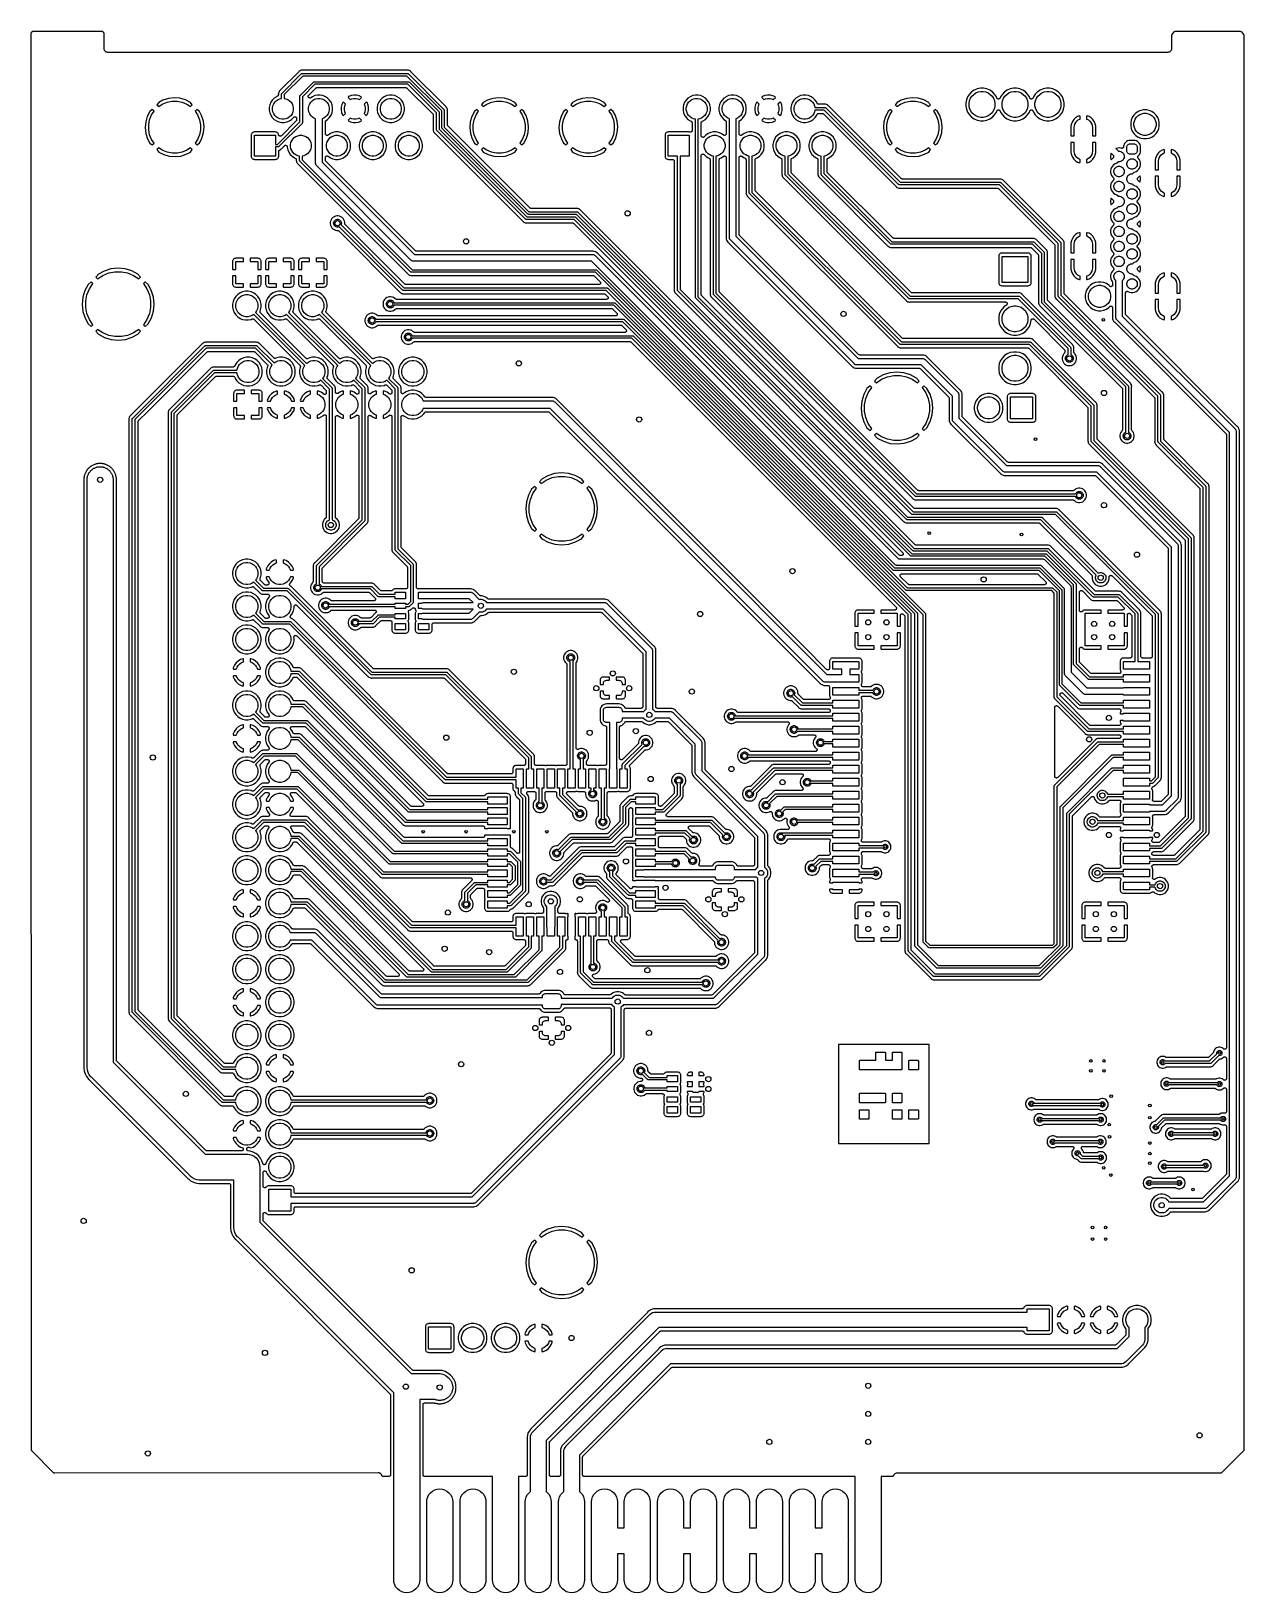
# Model space of a CAD drawing. Extents: x 49 to 143, y -158 to -38.
import ezdxf

# ---------------------------------------------------------------- set-up
doc = ezdxf.new("R2010")
doc.units = 0
doc.layers.add('BLACK', color=7, linetype='CONTINUOUS')

msp = doc.modelspace()

# ---------------------------------------------------------------- linework, layer by layer
at = {"layer": 'BLACK', "linetype": 'CONTINUOUS'}
for p, q in [((49.428, -38.0861), (49.4291, -38.0769)), ((49.428, -38.0879), (49.428, -38.0861)), ((49.4293, -43.6042), (49.428, -38.0879)), ((49.4291, -38.0769), (49.4297, -38.0675)), ((49.4297, -38.0675), (49.4305, -38.0646)), ((49.4305, -38.0646), (49.4308, -38.0615)), ((49.4308, -38.0615), (49.4336, -38.0526)), ((49.4336, -38.0526), (49.436, -38.0436)), ((49.436, -38.0436), (49.4373, -38.0408)), ((49.4373, -38.0408), (49.4383, -38.0379)), ((49.4383, -38.0379), (49.4428, -38.0297)), ((49.4428, -38.0297), (49.4469, -38.0213)), ((49.4469, -38.0213), (49.4709, -37.9822)), ((49.4709, -37.9822), (49.4719, -37.9807)), ((49.4719, -37.9807), (49.4729, -37.9793)), ((49.4729, -37.9793), (49.4738, -37.9778)), ((49.4738, -37.9778), (49.4806, -37.9696)), ((49.4806, -37.9696), (49.4871, -37.9612)), ((49.4871, -37.9612), (49.4885, -37.96)), ((49.4885, -37.96), (49.4896, -37.9587)), ((49.4896, -37.9587), (49.4978, -37.952)), ((49.4978, -37.952), (49.5059, -37.945)), ((49.5059, -37.945), (49.5074, -37.9441)), ((49.5074, -37.9441), (49.5088, -37.943)), ((49.5088, -37.943), (49.5182, -37.938)), ((49.5182, -37.938), (49.5274, -37.9328)), ((49.5274, -37.9328), (49.5291, -37.9322)), ((49.5291, -37.9322), (49.5307, -37.9314)), ((49.5307, -37.9314), (49.5408, -37.9283)), ((49.5408, -37.9283), (49.551, -37.925)), ((49.551, -37.925), (49.5527, -37.9247)), ((49.5527, -37.9247), (49.5544, -37.9242)), ((49.5544, -37.9242), (49.565, -37.9232)), ((49.565, -37.9232), (49.5755, -37.9218)), ((49.5755, -37.9218), (49.5773, -37.922)), ((49.5773, -37.922), (49.5791, -37.9218)), ((49.5791, -37.9218), (54.8657, -37.9218)), ((54.8657, -37.9218), (54.8675, -37.9218)), ((54.8675, -37.9218), (54.8693, -37.922)), ((54.8693, -37.922), (54.871, -37.9219)), ((54.871, -37.9219), (54.8815, -37.9234)), ((54.8815, -37.9234), (54.8921, -37.9246)), ((54.8921, -37.9246), (54.8938, -37.9251)), ((54.8938, -37.9251), (54.8956, -37.9254)), ((54.8956, -37.9254), (54.9056, -37.9289)), ((54.9056, -37.9289), (54.9158, -37.9321)), ((54.9158, -37.9321), (54.9173, -37.9329)), ((54.9173, -37.9329), (54.919, -37.9335)), ((54.919, -37.9335), (54.9282, -37.9389)), ((54.9282, -37.9389), (54.9375, -37.944)), ((54.9375, -37.944), (54.9388, -37.9451)), ((54.9388, -37.9451), (54.9404, -37.946)), ((54.9404, -37.946), (54.9483, -37.9531)), ((54.9483, -37.9531), (54.9565, -37.9599)), ((54.9565, -37.9599), (54.9576, -37.9613)), ((54.9576, -37.9613), (54.9589, -37.9625)), ((54.9589, -37.9625), (54.9653, -37.971)), ((54.9653, -37.971), (54.972, -37.9793)), ((54.972, -37.9793), (54.9728, -37.9808)), ((54.9728, -37.9808), (54.9739, -37.9822)), ((54.9739, -37.9822), (54.998, -38.0214)), ((54.998, -38.0214), (54.9989, -38.0229)), ((54.9989, -38.0229), (55.0028, -38.0313)), ((55.0028, -38.0313), (55.0072, -38.0395)), ((55.0072, -38.0395), (55.0081, -38.0425)), ((55.0081, -38.0425), (55.0094, -38.0453)), ((55.0094, -38.0453), (55.0117, -38.0543)), ((55.0117, -38.0543), (55.0144, -38.0632)), ((55.0144, -38.0632), (55.0147, -38.0663)), ((55.0147, -38.0663), (55.0154, -38.0693)), ((55.0154, -38.0693), (55.0159, -38.0786)), ((55.0159, -38.0786), (55.0168, -38.0879)), ((55.0168, -38.0879), (55.0168, -39.2231)), ((137.299, -38.2375), (137.3, -38.2337)), ((137.299, -38.2393), (137.299, -38.2375)), ((137.299, -39.2231), (137.299, -38.2393)), ((137.3, -38.2298), (137.301, -38.2214)), ((137.3, -38.2337), (137.3, -38.2298)), ((137.301, -38.2214), (137.302, -38.2129)), ((137.302, -38.2129), (137.303, -38.2092)), ((137.303, -38.2092), (137.304, -38.2054)), ((137.304, -38.2054), (137.307, -38.1974)), ((137.307, -38.1974), (137.31, -38.1893)), ((137.31, -38.1893), (137.311, -38.1859)), ((137.311, -38.1859), (137.313, -38.1823)), ((137.313, -38.1823), (137.317, -38.175)), ((137.317, -38.175), (137.322, -38.1675)), ((137.322, -38.1675), (137.324, -38.1646)), ((137.324, -38.1646), (137.326, -38.1613)), ((137.326, -38.1613), (137.474, -37.9708)), ((137.474, -37.9708), (137.475, -37.9694)), ((137.475, -37.9694), (137.48, -37.9643)), ((137.48, -37.9643), (137.485, -37.9587)), ((137.485, -37.9587), (137.489, -37.9554)), ((137.489, -37.9554), (137.493, -37.9517)), ((137.493, -37.9517), (137.499, -37.9476)), ((137.499, -37.9476), (137.504, -37.943)), ((137.504, -37.943), (137.509, -37.9406)), ((137.509, -37.9406), (137.513, -37.9376)), ((137.513, -37.9376), (137.52, -37.9348)), ((137.52, -37.9348), (137.526, -37.9314)), ((137.526, -37.9314), (137.531, -37.9299)), ((137.531, -37.9299), (137.536, -37.9278)), ((137.536, -37.9278), (137.543, -37.9263)), ((137.543, -37.9263), (137.55, -37.9242)), ((137.55, -37.9242), (137.555, -37.9237)), ((137.555, -37.9237), (137.56, -37.9226)), ((137.56, -37.9226), (137.567, -37.9225)), ((137.567, -37.9225), (137.574, -37.9218)), ((137.574, -37.9218), (142.575, -37.9218)), ((142.575, -37.9218), (142.577, -37.9218)), ((142.577, -37.9218), (142.584, -37.9226)), ((142.584, -37.9226), (142.591, -37.9228)), ((142.591, -37.9228), (142.596, -37.924)), ((142.596, -37.924), (142.601, -37.9246)), ((142.601, -37.9246), (142.608, -37.9268)), ((142.608, -37.9268), (142.615, -37.9284)), ((142.615, -37.9284), (142.62, -37.9305)), ((142.62, -37.9305), (142.625, -37.9321)), ((142.625, -37.9321), (142.631, -37.9356)), ((142.631, -37.9356), (142.638, -37.9385)), ((142.638, -37.9385), (142.642, -37.9415)), ((142.642, -37.9415), (142.647, -37.944)), ((142.647, -37.944), (142.652, -37.9487)), ((142.652, -37.9487), (142.658, -37.9528)), ((142.658, -37.9528), (142.662, -37.9566)), ((142.662, -37.9566), (142.666, -37.9599)), ((142.666, -37.9599), (142.67, -37.9656)), ((142.67, -37.9656), (142.675, -37.9708)), ((142.675, -37.9708), (142.823, -38.1613)), ((142.823, -38.1613), (142.824, -38.1627)), ((142.824, -38.1627), (142.826, -38.166)), ((142.826, -38.166), (142.829, -38.169)), ((142.829, -38.169), (142.833, -38.1766)), ((142.833, -38.1766), (142.837, -38.1839)), ((142.837, -38.1839), (142.839, -38.1875)), ((142.839, -38.1875), (142.84, -38.1909)), ((142.84, -38.1909), (142.843, -38.1991)), ((142.843, -38.1991), (142.846, -38.2071)), ((142.846, -38.2071), (142.846, -38.2109)), ((142.846, -38.2109), (142.848, -38.2146)), ((142.848, -38.2146), (142.848, -38.2231)), ((142.848, -38.2231), (142.85, -38.2316)), ((142.85, -38.2316), (142.85, -38.2355)), ((142.85, -38.2355), (142.85, -38.2393)), ((142.85, -38.2393), (142.85, -147.177)), ((55.0162, -39.2355), (55.0154, -39.243)), ((55.0154, -39.243), (55.0208, -39.2977)), ((55.0168, -39.2248), (55.0162, -39.2302)), ((55.0162, -39.2302), (55.0162, -39.2355)), ((55.0168, -39.2231), (55.0168, -39.2248)), ((55.0208, -39.2977), (55.0368, -39.3503)), ((55.0368, -39.3503), (55.0627, -39.3988)), ((55.0627, -39.3988), (55.0976, -39.4412)), ((55.0976, -39.4412), (55.14, -39.4761)), ((55.14, -39.4761), (55.1885, -39.502)), ((55.1885, -39.502), (55.2411, -39.518)), ((55.2411, -39.518), (55.2883, -39.5226)), ((55.2883, -39.5226), (55.2883, -39.5226)), ((55.2883, -39.5226), (55.2958, -39.5234)), ((55.2958, -39.5234), (55.3033, -39.5226)), ((55.3033, -39.5226), (55.3051, -39.5224)), ((55.3051, -39.5224), (55.3104, -39.5225)), ((55.3104, -39.5225), (55.3157, -39.522)), ((55.3157, -39.522), (137, -39.522)), ((137, -39.522), (137.002, -39.522)), ((137.002, -39.522), (137.007, -39.5226)), ((137.007, -39.5226), (137.013, -39.5226)), ((137.013, -39.5226), (137.02, -39.5234)), ((137.02, -39.5234), (137.028, -39.5226)), ((137.028, -39.5226), (137.075, -39.518)), ((137.028, -39.5226), (137.028, -39.5226)), ((137.075, -39.518), (137.128, -39.502)), ((137.128, -39.502), (137.176, -39.4761)), ((137.176, -39.4761), (137.219, -39.4412)), ((137.219, -39.4412), (137.253, -39.3988)), ((137.253, -39.3988), (137.279, -39.3503)), ((137.279, -39.3503), (137.295, -39.2977)), ((137.295, -39.2977), (137.301, -39.243)), ((137.3, -39.2284), (137.299, -39.2231)), ((137.3, -39.2337), (137.3, -39.2284)), ((137.3, -39.2355), (137.3, -39.2337)), ((137.301, -39.243), (137.3, -39.2355)), ((70.0446, -41.0414), (68.5884, -42.4976)), ((68.7548, -42.6905), (70.2375, -41.2078)), ((70.3531, -41.375), (68.922, -42.806)), ((70.048, -41.0373), (70.0446, -41.0414)), ((70.0518, -41.0335), (70.048, -41.0373)), ((70.053, -41.0322), (70.0518, -41.0335)), ((70.0601, -41.0235), (70.053, -41.0322)), ((70.114, -40.9792), (70.0601, -41.0235)), ((70.1755, -40.9464), (70.114, -40.9792)), ((70.1638, -42.8518), (71.1728, -41.8428)), ((70.2267, -40.9308), (70.1755, -40.9464)), ((70.2422, -40.9261), (70.2267, -40.9308)), ((70.2267, -40.9308), (70.2267, -40.9308)), ((70.2375, -41.2078), (70.2406, -41.2039)), ((70.2406, -41.2039), (70.2558, -41.1915)), ((70.3116, -40.9193), (70.2422, -40.9261)), ((70.2558, -41.1915), (70.2732, -41.1822)), ((70.2732, -41.1822), (70.2863, -41.1782)), ((70.2863, -41.1782), (70.292, -41.1764)), ((70.292, -41.1764), (70.2938, -41.1763)), ((70.2938, -41.1763), (70.3067, -41.175)), ((70.3067, -41.175), (70.3116, -41.1745)), ((70.3067, -41.175), (70.3067, -41.175)), ((70.3228, -40.9204), (70.3116, -40.9193)), ((70.3116, -41.1745), (70.3165, -41.175)), ((70.3165, -41.175), (78.4118, -41.175)), ((70.3282, -40.9204), (70.3228, -40.9204)), ((70.3335, -40.921), (70.3282, -40.9204)), ((71.2884, -42.01), (70.331, -42.9674)), ((70.3353, -40.921), (70.3335, -40.921)), ((78.3931, -40.921), (70.3353, -40.921)), ((78.3753, -41.375), (70.3531, -41.375)), ((71.1728, -41.8428), (71.1759, -41.8389)), ((71.1759, -41.8389), (71.1912, -41.8265)), ((71.1912, -41.8265), (71.2085, -41.8172)), ((71.2085, -41.8172), (71.2217, -41.8132)), ((71.2217, -41.8132), (71.2274, -41.8114)), ((71.2274, -41.8114), (71.2292, -41.8113)), ((71.2292, -41.8113), (71.2421, -41.81)), ((71.2421, -41.81), (71.247, -41.8095)), ((71.2421, -41.81), (71.2421, -41.81)), ((71.247, -41.8095), (71.2519, -41.81)), ((71.2519, -41.81), (78.4811, -41.81)), ((78.4446, -42.01), (71.2884, -42.01)), ((81.053, -44.0527), (78.3753, -41.375)), ((78.3984, -40.9205), (78.3931, -40.921)), ((78.4038, -40.9205), (78.3984, -40.9205)), ((78.4055, -40.9204), (78.4038, -40.9205)), ((78.4167, -40.9193), (78.4055, -40.9204)), ((78.4118, -41.175), (78.4167, -41.1745)), ((78.4279, -40.9204), (78.4167, -40.9193)), ((78.4167, -41.1745), (78.4216, -41.175)), ((78.4216, -41.175), (78.4216, -41.175)), ((78.4216, -41.175), (78.4363, -41.1764)), ((78.4861, -40.9261), (78.4279, -40.9204)), ((78.4279, -40.9204), (78.4279, -40.9204)), ((78.4363, -41.1764), (78.4552, -41.1822)), ((80.653, -44.2184), (78.4446, -42.01)), ((78.4552, -41.1822), (78.4725, -41.1915)), ((78.4725, -41.1915), (78.4878, -41.2039)), ((78.4811, -41.81), (78.486, -41.8095)), ((78.486, -41.8095), (78.4909, -41.81)), ((78.5528, -40.9464), (78.4861, -40.9261)), ((78.4878, -41.2039), (78.4909, -41.2078)), ((78.4909, -41.2078), (81.2202, -43.9371)), ((78.4909, -41.81), (78.4909, -41.81)), ((78.4909, -41.81), (78.5056, -41.8114)), ((78.5056, -41.8114), (78.5245, -41.8172)), ((78.5245, -41.8172), (78.5418, -41.8265)), ((78.5418, -41.8265), (78.5571, -41.8389)), ((78.6143, -40.9792), (78.5528, -40.9464)), ((78.5571, -41.8389), (78.5602, -41.8428)), ((78.5602, -41.8428), (80.8202, -44.1028)), ((78.6682, -41.0235), (78.6143, -40.9792)), ((78.6754, -41.0322), (78.6682, -41.0235)), ((78.6791, -41.0359), (78.6754, -41.0322)), ((78.6825, -41.0401), (78.6791, -41.0359)), ((78.6837, -41.0414), (78.6825, -41.0401)), ((81.3363, -43.694), (78.6837, -41.0414)), ((59.5805, -43.236), (59.2591, -43.4078)), ((60.0044, -43.1009), (59.5805, -43.236)), ((60.4457, -43.0513), (60.0044, -43.1009)), ((60.8881, -43.0887), (60.4457, -43.0513)), ((61.3147, -43.2117), (60.8881, -43.0887)), ((61.6955, -43.4085), (61.3147, -43.2117)), ((68.0033, -43.2241), (67.888, -43.3967)), ((68.1501, -43.0773), (68.0033, -43.2241)), ((68.3227, -42.962), (68.1501, -43.0773)), ((68.2006, -43.386), (68.312, -43.2746)), ((68.312, -43.2746), (68.4431, -43.187)), ((68.3896, -42.9343), (68.3227, -42.962)), ((68.4001, -42.9287), (68.3896, -42.9343)), ((68.4105, -42.9232), (68.4001, -42.9287)), ((68.411, -42.9229), (68.4105, -42.9232)), ((68.4115, -42.9226), (68.411, -42.9229)), ((68.4206, -42.9151), (68.4115, -42.9226)), ((68.4299, -42.9077), (68.4206, -42.9151)), ((68.4302, -42.9072), (68.4299, -42.9077)), ((68.4306, -42.9069), (68.4302, -42.9072)), ((68.4382, -42.8977), (68.4306, -42.9069)), ((68.4458, -42.8887), (68.4382, -42.8977)), ((68.4431, -43.187), (68.5886, -43.1267)), ((68.4461, -42.8882), (68.4458, -42.8887)), ((68.4464, -42.8878), (68.4461, -42.8882)), ((68.4521, -42.8773), (68.4464, -42.8878)), ((68.4577, -42.867), (68.4521, -42.8773)), ((68.4579, -42.8664), (68.4577, -42.867)), ((68.4582, -42.8659), (68.4579, -42.8664)), ((68.4617, -42.8546), (68.4582, -42.8659)), ((68.4652, -42.8433), (68.4617, -42.8546)), ((68.4653, -42.8428), (68.4652, -42.8433)), ((68.4655, -42.8423), (68.4653, -42.8428)), ((68.4667, -42.8304), (68.4655, -42.8423)), ((68.4731, -42.6952), (68.4663, -42.7646)), ((68.4663, -42.7646), (68.4674, -42.7758)), ((68.468, -42.8187), (68.4667, -42.8304)), ((68.4674, -42.7758), (68.4676, -42.7776)), ((68.4676, -42.7776), (68.4675, -42.7829)), ((68.4675, -42.7829), (68.468, -42.7883)), ((68.468, -42.7883), (68.468, -42.8169)), ((68.468, -42.8169), (68.468, -42.8176)), ((68.468, -42.8176), (68.468, -42.8176)), ((68.468, -42.8176), (68.468, -42.8176)), ((68.468, -42.8176), (68.468, -42.8187)), ((68.4934, -42.6285), (68.4731, -42.6952)), ((68.5262, -42.567), (68.4934, -42.6285)), ((68.5633, -42.5219), (68.5262, -42.567)), ((68.5705, -42.5131), (68.5633, -42.5218)), ((68.5633, -42.5218), (68.5633, -42.5219)), ((68.5792, -42.506), (68.5705, -42.5131)), ((68.5829, -42.5022), (68.5792, -42.506)), ((68.5871, -42.4989), (68.5829, -42.5022)), ((68.5884, -42.4976), (68.5871, -42.4989)), ((68.5886, -43.1267), (68.722, -43.1002)), ((68.7215, -42.7646), (68.7234, -42.745)), ((68.722, -42.7695), (68.7215, -42.7646)), ((68.722, -43.1002), (68.722, -42.7695)), ((68.7234, -42.745), (68.7292, -42.7262)), ((68.7292, -42.7262), (68.7385, -42.7088)), ((68.7385, -42.7088), (68.7417, -42.7049)), ((68.7417, -42.7049), (68.7509, -42.6936)), ((68.7509, -42.6936), (68.7548, -42.6905)), ((68.922, -42.806), (68.922, -43.1002)), ((68.922, -43.1002), (69.0554, -43.1267)), ((69.0554, -43.1267), (69.2009, -43.187)), ((69.2009, -43.187), (69.332, -43.2746)), ((69.332, -43.2746), (69.4434, -43.386)), ((70.1305, -42.926), (70.1324, -42.9064)), ((70.131, -42.9309), (70.1305, -42.926)), ((70.131, -44.9006), (70.131, -42.9309)), ((70.1324, -42.9064), (70.1382, -42.8875)), ((70.1382, -42.8875), (70.1475, -42.8702)), ((70.1475, -42.8702), (70.1486, -42.8688)), ((70.1486, -42.8688), (70.1599, -42.8549)), ((70.1599, -42.8549), (70.1638, -42.8518)), ((70.331, -42.9674), (70.331, -44.9371)), ((70.7707, -42.939), (70.772, -42.9259)), ((70.7707, -42.9391), (70.7707, -42.939)), ((70.7718, -42.9505), (70.7707, -42.9391)), ((70.7707, -42.9391), (70.7707, -42.9391)), ((70.773, -42.9637), (70.7718, -42.9505)), ((70.772, -42.9259), (70.7732, -42.9144)), ((70.773, -42.9638), (70.773, -42.9637)), ((70.773, -42.9637), (70.773, -42.9637)), ((70.7763, -42.9748), (70.773, -42.9638)), ((70.7732, -42.9143), (70.7769, -42.9024)), ((70.7732, -42.9144), (70.7732, -42.9143)), ((70.7732, -42.9144), (70.7732, -42.9144)), ((70.7801, -42.9874), (70.7763, -42.9748)), ((70.7769, -42.9024), (70.7804, -42.8907)), ((70.7801, -42.9875), (70.7801, -42.9874)), ((70.7855, -42.9978), (70.7801, -42.9875)), ((70.7801, -42.9875), (70.7801, -42.9875)), ((70.7804, -42.8907), (70.7805, -42.8907)), ((70.7805, -42.8906), (70.7866, -42.8792)), ((70.7805, -42.8907), (70.7805, -42.8906)), ((70.7916, -43.0094), (70.7855, -42.9978)), ((70.7866, -42.8792), (70.7922, -42.8689)), ((70.7917, -43.0095), (70.7916, -43.0094)), ((70.7916, -43.0094), (70.7916, -43.0094)), ((70.7995, -43.0192), (70.7917, -43.0095)), ((70.7922, -42.8688), (70.7998, -42.8596)), ((70.7922, -42.8689), (70.7922, -42.8688)), ((70.7922, -42.8689), (70.7922, -42.8689)), ((70.8072, -43.0286), (70.7995, -43.0192)), ((70.7998, -42.8596), (70.8079, -42.8497)), ((70.8072, -43.0287), (70.8072, -43.0286)), ((70.8073, -43.0287), (70.8072, -43.0287)), ((70.8167, -43.0366), (70.8073, -43.0287)), ((70.8079, -42.8497), (71.3564, -42.3012)), ((70.8262, -43.0445), (70.8167, -43.0366)), ((70.8263, -43.0446), (70.8262, -43.0445)), ((70.8372, -43.0505), (70.8263, -43.0446)), ((70.8263, -43.0446), (70.8263, -43.0446)), ((70.848, -43.0564), (70.8372, -43.0505)), ((70.8481, -43.0565), (70.848, -43.0564)), ((70.848, -43.0564), (70.848, -43.0564)), ((70.8601, -43.0602), (70.8481, -43.0565)), ((70.8716, -43.0638), (70.8601, -43.0602)), ((70.8717, -43.0638), (70.8716, -43.0638)), ((70.8717, -43.0639), (70.8717, -43.0638)), ((70.884, -43.0652), (70.8717, -43.0639)), ((70.8962, -43.0665), (70.884, -43.0652)), ((70.8963, -43.0665), (70.8962, -43.0665)), ((70.8964, -43.0665), (70.8963, -43.0665)), ((70.9087, -43.0655), (70.8964, -43.0665)), ((70.9209, -43.0644), (70.9087, -43.0655)), ((70.921, -43.0644), (70.9209, -43.0644)), ((70.9328, -43.061), (70.921, -43.0644)), ((70.921, -43.0644), (70.921, -43.0644)), ((70.9447, -43.0575), (70.9328, -43.061)), ((70.9448, -43.0575), (70.9447, -43.0575)), ((70.9449, -43.0575), (70.9448, -43.0575)), ((70.9557, -43.0518), (70.9449, -43.0575)), ((70.9668, -43.0461), (70.9557, -43.0518)), ((70.9669, -43.0461), (70.9668, -43.0461)), ((70.9682, -43.0451), (70.9669, -43.0461)), ((70.9669, -43.0461), (70.9669, -43.0461)), ((70.9669, -43.0461), (70.9669, -43.0461)), ((71.0927, -42.962), (70.9682, -43.0451)), ((70.9706, -43.386), (71.082, -43.2746)), ((71.082, -43.2746), (71.2131, -43.187)), ((71.2846, -42.8825), (71.0927, -42.962)), ((71.2131, -43.187), (71.3586, -43.1267)), ((71.4882, -42.842), (71.2846, -42.8825)), ((71.3564, -42.3012), (71.3567, -42.3009)), ((71.3567, -42.3009), (71.3567, -42.3009)), ((71.3567, -42.3009), (71.3568, -42.3009)), ((71.3568, -42.3009), (71.3577, -42.3)), ((71.3577, -42.3), (71.3669, -42.2926)), ((71.3586, -43.1267), (71.5132, -43.096)), ((71.3669, -42.2926), (71.376, -42.2852)), ((71.376, -42.2852), (71.3765, -42.2849)), ((71.3765, -42.2849), (71.3771, -42.2845)), ((71.3771, -42.2845), (71.3875, -42.2791)), ((71.3875, -42.2791), (71.3978, -42.2736)), ((71.3978, -42.2736), (71.3985, -42.2734)), ((71.3985, -42.2734), (71.3991, -42.2731)), ((71.3991, -42.2731), (71.4104, -42.2698)), ((71.4104, -42.2698), (71.4216, -42.2664)), ((71.4216, -42.2664), (71.4222, -42.2664)), ((71.4222, -42.2664), (71.4229, -42.2662)), ((71.4229, -42.2662), (71.4346, -42.2651)), ((71.4346, -42.2651), (71.4462, -42.264)), ((71.4462, -42.264), (78.2868, -42.264)), ((71.6958, -42.842), (71.4882, -42.842)), ((71.5132, -43.096), (71.6708, -43.096)), ((71.6708, -43.096), (71.8254, -43.1267)), ((71.8994, -42.8825), (71.6958, -42.842)), ((71.8254, -43.1267), (71.9709, -43.187)), ((72.0913, -42.962), (71.8994, -42.8825)), ((71.9709, -43.187), (72.102, -43.2746)), ((72.2639, -43.0773), (72.0913, -42.962)), ((72.102, -43.2746), (72.2134, -43.386)), ((72.316, -43.1295), (72.2639, -43.0773)), ((72.4107, -43.2241), (72.316, -43.1295)), ((72.526, -43.3967), (72.4107, -43.2241)), ((73.8669, -42.9597), (73.8396, -43.0144)), ((73.8396, -43.0144), (74.0037, -43.1785)), ((73.8871, -42.9488), (73.8669, -42.9597)), ((74.0853, -42.8737), (73.8871, -42.9488)), ((74.0037, -43.1785), (74.1286, -43.1267)), ((74.2901, -42.8393), (74.0853, -42.8737)), ((74.1286, -43.1267), (74.2832, -43.096)), ((74.2832, -43.096), (74.4408, -43.096)), ((74.4976, -42.8456), (74.2901, -42.8393)), ((74.4408, -43.096), (74.5954, -43.1267)), ((74.6999, -42.8923), (74.4976, -42.8456)), ((74.5954, -43.1267), (74.7203, -43.1785)), ((74.8593, -42.964), (74.6999, -42.8923)), ((74.7203, -43.1785), (74.8844, -43.0144)), ((74.8844, -43.0144), (74.8593, -42.964)), ((76.3133, -43.2241), (76.198, -43.3967)), ((76.4601, -43.0773), (76.3133, -43.2241)), ((76.6327, -42.962), (76.4601, -43.0773)), ((76.5106, -43.386), (76.622, -43.2746)), ((76.622, -43.2746), (76.7531, -43.187)), ((76.8246, -42.8825), (76.6327, -42.962)), ((76.7531, -43.187), (76.8986, -43.1267)), ((77.0282, -42.842), (76.8246, -42.8825)), ((76.8986, -43.1267), (77.0532, -43.096)), ((77.2358, -42.842), (77.0282, -42.842)), ((77.0532, -43.096), (77.2108, -43.096)), ((77.2108, -43.096), (77.3654, -43.1267)), ((77.4394, -42.8825), (77.2358, -42.842)), ((77.3654, -43.1267), (77.5109, -43.187)), ((77.6313, -42.962), (77.4394, -42.8825)), ((77.5109, -43.187), (77.642, -43.2746)), ((77.8039, -43.0773), (77.6313, -42.962)), ((77.642, -43.2746), (77.7534, -43.386)), ((77.9507, -43.2241), (77.8039, -43.0773)), ((78.066, -43.3967), (77.9507, -43.2241)), ((78.2868, -42.264), (78.2872, -42.264)), ((78.2872, -42.264), (78.2872, -42.264)), ((78.2872, -42.264), (78.2872, -42.264)), ((78.2872, -42.264), (78.2885, -42.264)), ((78.2885, -42.264), (78.3002, -42.2653)), ((78.3002, -42.2653), (78.3119, -42.2665)), ((78.3119, -42.2665), (78.3125, -42.2667)), ((78.3125, -42.2667), (78.3132, -42.2668)), ((78.3132, -42.2668), (78.3244, -42.2703)), ((78.3244, -42.2703), (78.3356, -42.2738)), ((78.3356, -42.2738), (78.3362, -42.2741)), ((78.3362, -42.2741), (78.3368, -42.2743)), ((78.3368, -42.2743), (78.3471, -42.2799)), ((78.3471, -42.2799), (78.3574, -42.2855)), ((78.3574, -42.2855), (78.3579, -42.2859)), ((78.3579, -42.2859), (78.3585, -42.2862)), ((78.3585, -42.2862), (78.3675, -42.2937)), ((78.3675, -42.2937), (78.3766, -42.3012)), ((78.3766, -42.3012), (80.3618, -44.2864)), ((84.5805, -43.236), (84.2591, -43.4078)), ((85.0044, -43.1009), (84.5805, -43.236)), ((85.4457, -43.0513), (85.0044, -43.1009)), ((85.8881, -43.0887), (85.4457, -43.0513)), ((86.3147, -43.2117), (85.8881, -43.0887)), ((86.6955, -43.4085), (86.3147, -43.2117)), ((91.4575, -43.236), (91.1361, -43.4078)), ((91.8814, -43.1009), (91.4575, -43.236)), ((92.3227, -43.0513), (91.8814, -43.1009)), ((92.7651, -43.0887), (92.3227, -43.0513)), ((93.1917, -43.2117), (92.7651, -43.0887)), ((93.5725, -43.4085), (93.1917, -43.2117)), ((99.8803, -43.2241), (99.765, -43.3967)), ((100.027, -43.0773), (99.8803, -43.2241)), ((100.2, -42.962), (100.027, -43.0773)), ((100.078, -43.386), (100.189, -43.2746)), ((100.189, -43.2746), (100.32, -43.187)), ((100.392, -42.8825), (100.2, -42.962)), ((100.32, -43.187), (100.466, -43.1267)), ((100.595, -42.842), (100.392, -42.8825)), ((100.466, -43.1267), (100.62, -43.096)), ((100.803, -42.842), (100.595, -42.842)), ((100.62, -43.096), (100.778, -43.096)), ((100.778, -43.096), (100.932, -43.1267)), ((101.006, -42.8825), (100.803, -42.842)), ((100.932, -43.1267), (101.078, -43.187)), ((101.198, -42.962), (101.006, -42.8825)), ((101.078, -43.187), (101.209, -43.2746)), ((101.371, -43.0773), (101.198, -42.962)), ((101.209, -43.2746), (101.32, -43.386)), ((101.518, -43.2241), (101.371, -43.0773)), ((101.633, -43.3967), (101.518, -43.2241)), ((102.65, -43.2241), (102.535, -43.3967)), ((102.797, -43.0773), (102.65, -43.2241)), ((102.97, -42.962), (102.797, -43.0773)), ((102.848, -43.386), (102.959, -43.2746)), ((102.959, -43.2746), (103.09, -43.187)), ((103.162, -42.8825), (102.97, -42.962)), ((103.09, -43.187), (103.236, -43.1267)), ((103.365, -42.842), (103.162, -42.8825)), ((103.236, -43.1267), (103.39, -43.096)), ((103.573, -42.842), (103.365, -42.842)), ((103.39, -43.096), (103.548, -43.096)), ((103.548, -43.096), (103.702, -43.1267)), ((103.776, -42.8825), (103.573, -42.842)), ((103.702, -43.1267), (103.848, -43.187)), ((103.968, -42.962), (103.776, -42.8825)), ((103.848, -43.187), (103.979, -43.2746)), ((104.141, -43.0773), (103.968, -42.962)), ((103.979, -43.2746), (104.09, -43.386)), ((104.193, -43.1295), (104.141, -43.0773)), ((104.288, -43.2241), (104.193, -43.1295)), ((104.403, -43.3967), (104.288, -43.2241)), ((105.744, -42.9597), (105.717, -43.0144)), ((105.717, -43.0144), (105.881, -43.1785)), ((105.764, -42.9488), (105.744, -42.9597)), ((105.962, -42.8737), (105.764, -42.9488)), ((105.881, -43.1785), (106.006, -43.1267)), ((106.167, -42.8393), (105.962, -42.8737)), ((106.006, -43.1267), (106.16, -43.096)), ((106.16, -43.096), (106.318, -43.096)), ((106.375, -42.8456), (106.167, -42.8393)), ((106.318, -43.096), (106.472, -43.1267)), ((106.577, -42.8923), (106.375, -42.8456)), ((106.472, -43.1267), (106.597, -43.1785)), ((106.736, -42.964), (106.577, -42.8923)), ((106.597, -43.1785), (106.761, -43.0144)), ((106.761, -43.0144), (106.736, -42.964)), ((108.19, -43.2241), (108.075, -43.3967)), ((108.337, -43.0773), (108.19, -43.2241)), ((108.51, -42.962), (108.337, -43.0773)), ((108.388, -43.386), (108.499, -43.2746)), ((108.499, -43.2746), (108.63, -43.187)), ((108.702, -42.8825), (108.51, -42.962)), ((108.63, -43.187), (108.776, -43.1267)), ((108.905, -42.842), (108.702, -42.8825)), ((108.776, -43.1267), (108.93, -43.096)), ((109.113, -42.842), (108.905, -42.842)), ((108.93, -43.096), (109.088, -43.096)), ((109.088, -43.096), (109.242, -43.1267)), ((109.316, -42.8825), (109.113, -42.842)), ((109.242, -43.1267), (109.388, -43.187)), ((109.508, -42.962), (109.316, -42.8825)), ((109.388, -43.187), (109.519, -43.2746)), ((109.681, -43.0773), (109.508, -42.962)), ((109.519, -43.2746), (109.63, -43.386)), ((109.828, -43.2241), (109.681, -43.0773)), ((109.943, -43.3967), (109.828, -43.2241)), ((116.458, -43.236), (116.136, -43.4078)), ((116.881, -43.1009), (116.458, -43.236)), ((117.323, -43.0513), (116.881, -43.1009)), ((117.765, -43.0887), (117.323, -43.0513)), ((118.192, -43.2117), (117.765, -43.0887)), ((118.573, -43.4085), (118.192, -43.2117)), ((121.476, -43.1952), (121.428, -43.4375)), ((121.571, -42.967), (121.476, -43.1952)), ((121.708, -42.7616), (121.571, -42.967)), ((121.682, -43.4625), (121.72, -43.2693)), ((121.883, -42.587), (121.708, -42.7616)), ((121.72, -43.2693), (121.796, -43.0873)), ((121.796, -43.0873), (121.905, -42.9235)), ((122.088, -42.4497), (121.883, -42.587)), ((121.905, -42.9235), (122.045, -42.7842)), ((122.045, -42.7842), (122.208, -42.6748)), ((122.316, -42.3552), (122.088, -42.4497)), ((122.208, -42.6748), (122.39, -42.5994)), ((122.558, -42.307), (122.316, -42.3552)), ((122.39, -42.5994), (122.584, -42.561)), ((122.806, -42.307), (122.558, -42.307)), ((122.584, -42.561), (122.78, -42.561)), ((122.78, -42.561), (122.974, -42.5994)), ((123.048, -42.3552), (122.806, -42.307)), ((122.974, -42.5994), (123.156, -42.6748)), ((123.276, -42.4497), (123.048, -42.3552)), ((123.156, -42.6748), (123.319, -42.7842)), ((123.481, -42.587), (123.276, -42.4497)), ((123.319, -42.7842), (123.459, -42.9235)), ((123.459, -42.9235), (123.568, -43.0873)), ((123.656, -42.7616), (123.481, -42.587)), ((123.568, -43.0873), (123.644, -43.2693)), ((123.644, -43.2693), (123.682, -43.4625)), ((123.793, -42.967), (123.656, -42.7616)), ((123.835, -43.0669), (123.793, -42.967)), ((123.84, -43.0778), (123.835, -43.0669)), ((123.846, -43.0884), (123.84, -43.0778)), ((123.846, -43.0886), (123.846, -43.0884)), ((123.846, -43.0888), (123.846, -43.0886)), ((123.854, -43.0983), (123.846, -43.0888)), ((123.862, -43.1077), (123.854, -43.0983)), ((123.862, -43.1078), (123.862, -43.1077)), ((123.862, -43.108), (123.862, -43.1078)), ((123.871, -43.1157), (123.862, -43.108)), ((123.881, -43.1235), (123.871, -43.1157)), ((123.881, -43.1236), (123.881, -43.1235)), ((123.881, -43.1237), (123.881, -43.1236)), ((123.892, -43.1295), (123.881, -43.1237)), ((123.903, -43.1353), (123.892, -43.1295)), ((123.903, -43.1354), (123.903, -43.1353)), ((123.903, -43.1355), (123.903, -43.1354)), ((123.915, -43.1391), (123.903, -43.1355)), ((123.926, -43.1427), (123.915, -43.1391)), ((123.927, -43.1428), (123.926, -43.1427)), ((123.926, -43.1427), (123.926, -43.1427)), ((123.939, -43.1441), (123.927, -43.1428)), ((123.951, -43.1453), (123.939, -43.1441)), ((123.964, -43.1442), (123.951, -43.1453)), ((123.951, -43.1453), (123.951, -43.1453)), ((123.951, -43.1453), (123.951, -43.1453)), ((123.976, -43.1431), (123.964, -43.1442)), ((123.988, -43.1395), (123.976, -43.143)), ((123.976, -43.143), (123.976, -43.1431)), ((123.976, -43.1431), (123.976, -43.1431)), ((123.999, -43.1362), (123.988, -43.1395)), ((124, -43.1361), (123.999, -43.1362)), ((124.011, -43.1303), (124, -43.136)), ((124, -43.136), (124, -43.1361)), ((124.021, -43.1247), (124.011, -43.1303)), ((124.022, -43.1246), (124.021, -43.1247)), ((124.031, -43.1168), (124.022, -43.1245)), ((124.022, -43.1245), (124.022, -43.1246)), ((124.041, -43.1092), (124.031, -43.1168)), ((124.049, -43.0995), (124.041, -43.1089)), ((124.041, -43.1089), (124.041, -43.109)), ((124.041, -43.109), (124.041, -43.1092)), ((124.057, -43.0903), (124.049, -43.0995)), ((124.063, -43.0792), (124.057, -43.0899)), ((124.057, -43.0899), (124.057, -43.0901)), ((124.057, -43.0901), (124.057, -43.0903)), ((124.069, -43.0686), (124.063, -43.0792)), ((124.111, -42.967), (124.069, -43.0669)), ((124.069, -43.0669), (124.069, -43.0681)), ((124.069, -43.0681), (124.069, -43.0682)), ((124.069, -43.0682), (124.069, -43.0682)), ((124.069, -43.0682), (124.069, -43.0686)), ((124.248, -42.7616), (124.111, -42.967)), ((124.222, -43.4625), (124.26, -43.2693)), ((124.423, -42.587), (124.248, -42.7616)), ((124.26, -43.2693), (124.336, -43.0873)), ((124.336, -43.0873), (124.445, -42.9235)), ((124.628, -42.4497), (124.423, -42.587)), ((124.445, -42.9235), (124.585, -42.7842)), ((124.585, -42.7842), (124.748, -42.6748)), ((124.856, -42.3552), (124.628, -42.4497)), ((124.748, -42.6748), (124.93, -42.5994)), ((125.098, -42.307), (124.856, -42.3552)), ((124.93, -42.5994), (125.124, -42.561)), ((125.346, -42.307), (125.098, -42.307)), ((125.124, -42.561), (125.32, -42.561)), ((125.32, -42.561), (125.514, -42.5994)), ((125.588, -42.3552), (125.346, -42.307)), ((125.514, -42.5994), (125.696, -42.6748)), ((125.816, -42.4497), (125.588, -42.3552)), ((125.696, -42.6748), (125.859, -42.7842)), ((126.021, -42.587), (125.816, -42.4497)), ((125.859, -42.7842), (125.999, -42.9235)), ((125.999, -42.9235), (126.108, -43.0873)), ((126.196, -42.7616), (126.021, -42.587)), ((126.108, -43.0873), (126.184, -43.2693)), ((126.184, -43.2693), (126.222, -43.4625)), ((126.333, -42.967), (126.196, -42.7616)), ((126.375, -43.0669), (126.333, -42.967)), ((126.38, -43.0778), (126.375, -43.0669)), ((126.386, -43.0884), (126.38, -43.0778)), ((126.386, -43.0886), (126.386, -43.0884)), ((126.386, -43.0888), (126.386, -43.0886)), ((126.394, -43.0983), (126.386, -43.0888)), ((126.402, -43.1077), (126.394, -43.0983)), ((126.402, -43.1078), (126.402, -43.1077)), ((126.402, -43.108), (126.402, -43.1078)), ((126.411, -43.1157), (126.402, -43.108)), ((126.421, -43.1235), (126.411, -43.1157)), ((126.421, -43.1236), (126.421, -43.1235)), ((126.421, -43.1237), (126.421, -43.1236)), ((126.432, -43.1295), (126.421, -43.1237)), ((126.443, -43.1353), (126.432, -43.1295)), ((126.443, -43.1354), (126.443, -43.1353)), ((126.443, -43.1355), (126.443, -43.1354)), ((126.455, -43.1391), (126.443, -43.1355)), ((126.466, -43.1427), (126.455, -43.1391)), ((126.467, -43.1428), (126.466, -43.1427)), ((126.466, -43.1427), (126.466, -43.1427)), ((126.479, -43.1441), (126.467, -43.1428)), ((126.491, -43.1453), (126.479, -43.1441)), ((126.504, -43.1442), (126.491, -43.1453)), ((126.491, -43.1453), (126.491, -43.1453)), ((126.491, -43.1453), (126.491, -43.1453)), ((126.516, -43.1431), (126.504, -43.1442)), ((126.528, -43.1395), (126.516, -43.143)), ((126.516, -43.143), (126.516, -43.1431)), ((126.516, -43.1431), (126.516, -43.1431)), ((126.539, -43.1362), (126.528, -43.1395)), ((126.54, -43.1361), (126.539, -43.1362)), ((126.551, -43.1303), (126.54, -43.136)), ((126.54, -43.136), (126.54, -43.1361)), ((126.561, -43.1247), (126.551, -43.1303)), ((126.562, -43.1246), (126.561, -43.1247)), ((126.571, -43.1168), (126.562, -43.1245)), ((126.562, -43.1245), (126.562, -43.1246)), ((126.581, -43.1092), (126.571, -43.1168)), ((126.589, -43.0995), (126.581, -43.1089)), ((126.581, -43.1089), (126.581, -43.109)), ((126.581, -43.109), (126.581, -43.1092)), ((126.597, -43.0903), (126.589, -43.0995)), ((126.603, -43.0792), (126.597, -43.0899)), ((126.597, -43.0899), (126.597, -43.0901)), ((126.597, -43.0901), (126.597, -43.0903)), ((126.609, -43.0686), (126.603, -43.0792)), ((126.651, -42.967), (126.609, -43.0669)), ((126.609, -43.0669), (126.609, -43.0681)), ((126.609, -43.0681), (126.609, -43.0682)), ((126.609, -43.0682), (126.609, -43.0682)), ((126.609, -43.0682), (126.609, -43.0686)), ((126.788, -42.7616), (126.651, -42.967)), ((126.762, -43.4625), (126.8, -43.2693)), ((126.963, -42.587), (126.788, -42.7616)), ((126.8, -43.2693), (126.876, -43.0873)), ((126.876, -43.0873), (126.985, -42.9235)), ((127.168, -42.4497), (126.963, -42.587)), ((126.985, -42.9235), (127.125, -42.7842)), ((127.125, -42.7842), (127.288, -42.6748)), ((127.396, -42.3552), (127.168, -42.4497)), ((127.288, -42.6748), (127.47, -42.5994)), ((127.638, -42.307), (127.396, -42.3552)), ((127.47, -42.5994), (127.664, -42.561)), ((127.886, -42.307), (127.638, -42.307)), ((127.664, -42.561), (127.86, -42.561)), ((127.86, -42.561), (128.054, -42.5994)), ((128.128, -42.3552), (127.886, -42.307)), ((128.054, -42.5994), (128.236, -42.6748)), ((128.356, -42.4497), (128.128, -42.3552)), ((128.236, -42.6748), (128.399, -42.7842)), ((128.561, -42.587), (128.356, -42.4497)), ((128.399, -42.7842), (128.539, -42.9235)), ((128.539, -42.9235), (128.648, -43.0873)), ((128.736, -42.7616), (128.561, -42.587)), ((128.648, -43.0873), (128.724, -43.2693)), ((128.724, -43.2693), (128.762, -43.4625)), ((128.873, -42.967), (128.736, -42.7616)), ((128.968, -43.1952), (128.873, -42.967)), ((129.016, -43.4375), (128.968, -43.1952)), ((49.4293, -43.6043), (49.4293, -43.6042)), ((49.4297, -45.3491), (49.4293, -43.6043)), ((58.3727, -44.4783), (58.2497, -44.9049)), ((58.5695, -44.0975), (58.3727, -44.4783)), ((58.5539, -44.7326), (58.7046, -44.3686)), ((58.7548, -43.953), (58.5695, -44.0975)), ((58.7046, -44.3686), (58.8912, -44.0894)), ((58.8912, -44.0894), (58.7548, -43.953)), ((59.2591, -43.4078), (59.114, -43.5938)), ((59.114, -43.5938), (59.2504, -43.7302)), ((59.2504, -43.7302), (59.5296, -43.5436)), ((59.5296, -43.5436), (59.8936, -43.3929)), ((59.8936, -43.3929), (60.28, -43.316)), ((60.28, -43.316), (60.674, -43.316)), ((60.674, -43.316), (61.0604, -43.3929)), ((61.0604, -43.3929), (61.4244, -43.5436)), ((61.4244, -43.5436), (61.7036, -43.7302)), ((61.84, -43.5938), (61.6955, -43.4085)), ((61.7036, -43.7302), (61.84, -43.5938)), ((62.1992, -43.953), (62.0628, -44.0894)), ((62.0628, -44.0894), (62.2494, -44.3686)), ((62.3852, -44.0981), (62.1992, -43.953)), ((62.2494, -44.3686), (62.4001, -44.7326)), ((62.557, -44.4195), (62.3852, -44.0981)), ((62.6921, -44.8434), (62.557, -44.4195)), ((67.8085, -43.5886), (67.768, -43.7922)), ((67.768, -43.7922), (67.768, -43.9998)), ((67.768, -43.9998), (67.8085, -44.2034)), ((67.888, -43.3967), (67.8085, -43.5886)), ((67.8085, -44.2034), (67.888, -44.3953)), ((67.888, -44.3953), (68.0033, -44.5679)), ((68.022, -43.8172), (68.0527, -43.6626)), ((68.022, -43.9748), (68.022, -43.8172)), ((68.0527, -44.1294), (68.022, -43.9748)), ((68.0527, -43.6626), (68.113, -43.5171)), ((68.113, -44.2749), (68.0527, -44.1294)), ((68.113, -43.5171), (68.2006, -43.386)), ((68.2006, -44.406), (68.113, -44.2749)), ((68.312, -44.5174), (68.2006, -44.406)), ((69.4434, -44.406), (69.332, -44.5174)), ((69.4434, -43.386), (69.531, -43.5171)), ((69.531, -44.2749), (69.4434, -44.406)), ((69.531, -43.5171), (69.5913, -43.6626)), ((69.5913, -44.1294), (69.531, -44.2749)), ((69.5913, -43.6626), (69.622, -43.8172)), ((69.622, -43.9748), (69.5913, -44.1294)), ((69.622, -43.8172), (69.622, -43.9748)), ((70.792, -43.8172), (70.8227, -43.6626)), ((70.792, -43.9748), (70.792, -43.8172)), ((70.8227, -44.1294), (70.792, -43.9748)), ((70.8227, -43.6626), (70.883, -43.5171)), ((70.883, -44.2749), (70.8227, -44.1294)), ((70.883, -43.5171), (70.9706, -43.386)), ((70.9706, -44.406), (70.883, -44.2749)), ((71.082, -44.5174), (70.9706, -44.406)), ((72.2134, -44.406), (72.102, -44.5174)), ((72.2134, -43.386), (72.301, -43.5171)), ((72.301, -44.2749), (72.2134, -44.406)), ((72.301, -43.5171), (72.3613, -43.6626)), ((72.3613, -44.1294), (72.301, -44.2749)), ((72.3613, -43.6626), (72.392, -43.8172)), ((72.392, -43.9748), (72.3613, -44.1294)), ((72.392, -43.8172), (72.392, -43.9748)), ((72.4107, -44.5679), (72.526, -44.3953)), ((72.6055, -43.5886), (72.526, -43.3967)), ((72.526, -44.3953), (72.6055, -44.2034)), ((72.646, -43.7922), (72.6055, -43.5886)), ((72.6055, -44.2034), (72.646, -43.9998)), ((72.646, -43.9998), (72.646, -43.7922)), ((73.3116, -43.7604), (73.3053, -43.9679)), ((73.3053, -43.9679), (73.3397, -44.1727)), ((73.3583, -43.5581), (73.3116, -43.7604)), ((73.3397, -44.1727), (73.4148, -44.3709)), ((73.43, -43.3987), (73.3583, -43.5581)), ((73.4148, -44.3709), (73.4257, -44.3911)), ((73.4257, -44.3911), (73.4804, -44.4184)), ((73.4804, -43.3736), (73.43, -43.3987)), ((73.6445, -43.5377), (73.4804, -43.3736)), ((73.4804, -44.4184), (73.6445, -44.2543)), ((73.562, -43.8172), (73.5927, -43.6626)), ((73.562, -43.9748), (73.562, -43.8172)), ((73.5927, -44.1294), (73.562, -43.9748)), ((73.5927, -43.6626), (73.6445, -43.5377)), ((73.6445, -44.2543), (73.5927, -44.1294)), ((75.2436, -43.3736), (75.0795, -43.5377)), ((75.0795, -43.5377), (75.1313, -43.6626)), ((75.1313, -44.1294), (75.0795, -44.2543)), ((75.0795, -44.2543), (75.2436, -44.4184)), ((75.1313, -43.6626), (75.162, -43.8172)), ((75.162, -43.9748), (75.1313, -44.1294)), ((75.162, -43.8172), (75.162, -43.9748)), ((75.2983, -43.4009), (75.2436, -43.3736)), ((75.2436, -44.4184), (75.294, -44.3933)), ((75.294, -44.3933), (75.3657, -44.2339)), ((75.3092, -43.4211), (75.2983, -43.4009)), ((75.3843, -43.6193), (75.3092, -43.4211)), ((75.3657, -44.2339), (75.4124, -44.0316)), ((75.4147, -43.8006), (75.3843, -43.6193)), ((75.4124, -44.0316), (75.4187, -43.8241)), ((75.4147, -43.8007), (75.4147, -43.8006)), ((75.4187, -43.8241), (75.4147, -43.8007)), ((76.1185, -43.5886), (76.078, -43.7922)), ((76.078, -43.7922), (76.078, -43.9998)), ((76.078, -43.9998), (76.1185, -44.2034)), ((76.198, -43.3967), (76.1185, -43.5886)), ((76.1185, -44.2034), (76.198, -44.3953)), ((76.198, -44.3953), (76.3133, -44.5679)), ((76.332, -43.8172), (76.3627, -43.6626)), ((76.332, -43.9748), (76.332, -43.8172)), ((76.3627, -44.1294), (76.332, -43.9748)), ((76.3627, -43.6626), (76.423, -43.5171)), ((76.423, -44.2749), (76.3627, -44.1294)), ((76.423, -43.5171), (76.5106, -43.386)), ((76.5106, -44.406), (76.423, -44.2749)), ((76.622, -44.5174), (76.5106, -44.406)), ((77.7534, -44.406), (77.642, -44.5174)), ((77.7534, -43.386), (77.841, -43.5171)), ((77.841, -44.2749), (77.7534, -44.406)), ((77.841, -43.5171), (77.9013, -43.6626)), ((77.9013, -44.1294), (77.841, -44.2749)), ((77.9013, -43.6626), (77.932, -43.8172)), ((77.932, -43.9748), (77.9013, -44.1294)), ((77.932, -43.8172), (77.932, -43.9748)), ((77.9507, -44.5679), (78.066, -44.3953)), ((78.1455, -43.5886), (78.066, -43.3967)), ((78.066, -44.3953), (78.1455, -44.2034)), ((78.186, -43.7922), (78.1455, -43.5886)), ((78.1455, -44.2034), (78.186, -43.9998)), ((78.186, -43.9998), (78.186, -43.7922)), ((80.3618, -44.2864), (80.3621, -44.2867)), ((80.3621, -44.2867), (80.3621, -44.2867)), ((80.3621, -44.2867), (80.3621, -44.2868)), ((80.3621, -44.2868), (80.363, -44.2877)), ((80.363, -44.2877), (80.3704, -44.2969)), ((80.3704, -44.2969), (80.3778, -44.3059)), ((80.3778, -44.3059), (80.3781, -44.3065)), ((80.3781, -44.3065), (80.3785, -44.3071)), ((80.3785, -44.3071), (80.3839, -44.3175)), ((80.3839, -44.3175), (80.3894, -44.3278)), ((80.3894, -44.3278), (80.3896, -44.3285)), ((80.3896, -44.3285), (80.3899, -44.3291)), ((80.3899, -44.3291), (80.3932, -44.3404)), ((80.3932, -44.3404), (80.3966, -44.3516)), ((80.3966, -44.3516), (80.3966, -44.3522)), ((80.3966, -44.3522), (80.3968, -44.3529)), ((80.3968, -44.3529), (80.3978, -44.3646)), ((80.3978, -44.3646), (80.399, -44.3762)), ((80.399, -44.3762), (80.399, -45.4811)), ((80.653, -45.4998), (80.653, -44.2184)), ((80.8202, -44.1028), (80.824, -44.1059)), ((80.824, -44.1059), (80.8365, -44.1212)), ((80.8365, -44.1212), (80.8449, -44.1368)), ((80.8449, -44.1368), (80.8458, -44.1385)), ((80.8458, -44.1385), (80.8514, -44.1568)), ((80.8514, -44.1568), (80.8515, -44.1574)), ((80.8515, -44.1574), (80.853, -44.1721)), ((80.853, -44.1721), (80.853, -44.1721)), ((80.853, -44.1721), (80.8535, -44.177)), ((80.8535, -44.177), (80.853, -44.1819)), ((80.853, -44.1819), (80.853, -45.4633)), ((81.053, -45.3341), (81.053, -44.0527)), ((81.2202, -43.9371), (81.2241, -43.9402)), ((81.2241, -43.9402), (81.2365, -43.9555)), ((81.2365, -43.9555), (81.2441, -43.9696)), ((81.2441, -43.9696), (81.2458, -43.9728)), ((81.2458, -43.9728), (81.2516, -43.9917)), ((81.2516, -43.9917), (81.2535, -44.0113)), ((81.2535, -44.0113), (81.253, -44.0162)), ((81.253, -44.0162), (81.253, -45.2976)), ((81.3364, -43.6941), (81.3363, -43.694)), ((81.3866, -43.7443), (81.3364, -43.6941)), ((81.3907, -43.7477), (81.3866, -43.7443)), ((81.3945, -43.7515), (81.3907, -43.7477)), ((81.3958, -43.7526), (81.3945, -43.7515)), ((81.4045, -43.7598), (81.3958, -43.7526)), ((81.4488, -43.8137), (81.4045, -43.7598)), ((81.4586, -43.8322), (81.4488, -43.8137)), ((81.4816, -43.8752), (81.4586, -43.8322)), ((81.5019, -43.9419), (81.4816, -43.8752)), ((81.5087, -44.0113), (81.5019, -43.9419)), ((81.507, -44.0332), (81.5076, -44.0278)), ((81.507, -44.0349), (81.507, -44.0332)), ((81.507, -45.1398), (81.507, -44.0349)), ((81.5076, -44.0225), (81.5087, -44.0113)), ((81.5076, -44.0278), (81.5076, -44.0225)), ((83.3727, -44.4783), (83.2497, -44.9049)), ((83.5695, -44.0975), (83.3727, -44.4783)), ((83.5539, -44.7326), (83.7046, -44.3686)), ((83.7548, -43.953), (83.5695, -44.0975)), ((83.7046, -44.3686), (83.8912, -44.0894)), ((83.8912, -44.0894), (83.7548, -43.953)), ((84.2591, -43.4078), (84.114, -43.5938)), ((84.114, -43.5938), (84.2504, -43.7302)), ((84.2504, -43.7302), (84.5296, -43.5436)), ((84.5296, -43.5436), (84.8936, -43.3929)), ((84.8936, -43.3929), (85.28, -43.316)), ((85.28, -43.316), (85.674, -43.316)), ((85.674, -43.316), (86.0604, -43.3929)), ((86.0604, -43.3929), (86.4244, -43.5436)), ((86.4244, -43.5436), (86.7036, -43.7302)), ((86.84, -43.5938), (86.6955, -43.4085)), ((86.7036, -43.7302), (86.84, -43.5938)), ((87.1992, -43.953), (87.0628, -44.0894)), ((87.0628, -44.0894), (87.2494, -44.3686)), ((87.3852, -44.0981), (87.1992, -43.953)), ((87.2494, -44.3686), (87.4001, -44.7326)), ((87.557, -44.4195), (87.3852, -44.0981)), ((87.6921, -44.8434), (87.557, -44.4195)), ((90.2497, -44.4783), (90.1267, -44.9049)), ((90.4465, -44.0975), (90.2497, -44.4783)), ((90.4309, -44.7326), (90.5816, -44.3686)), ((90.6318, -43.953), (90.4465, -44.0975)), ((90.5816, -44.3686), (90.7682, -44.0894)), ((90.7682, -44.0894), (90.6318, -43.953)), ((91.1361, -43.4078), (90.991, -43.5938)), ((90.991, -43.5938), (91.1274, -43.7302)), ((91.1274, -43.7302), (91.4066, -43.5436)), ((91.4066, -43.5436), (91.7706, -43.3929)), ((91.7706, -43.3929), (92.157, -43.316)), ((92.157, -43.316), (92.551, -43.316)), ((92.551, -43.316), (92.9374, -43.3929)), ((92.9374, -43.3929), (93.3014, -43.5436)), ((93.3014, -43.5436), (93.5806, -43.7302)), ((93.717, -43.5938), (93.5725, -43.4085)), ((93.5806, -43.7302), (93.717, -43.5938)), ((94.0762, -43.953), (93.9398, -44.0894)), ((93.9398, -44.0894), (94.1264, -44.3686)), ((94.2622, -44.0981), (94.0762, -43.953)), ((94.1264, -44.3686), (94.2771, -44.7326)), ((94.434, -44.4195), (94.2622, -44.0981)), ((94.5691, -44.8434), (94.434, -44.4195)), ((99.6855, -43.5886), (99.645, -43.7922)), ((99.645, -43.7922), (99.645, -43.9998)), ((99.645, -43.9998), (99.6855, -44.2034)), ((99.765, -43.3967), (99.6855, -43.5886)), ((99.6855, -44.2034), (99.765, -44.3953)), ((99.765, -44.3953), (99.8803, -44.5679)), ((99.899, -43.8172), (99.9297, -43.6626)), ((99.899, -43.9748), (99.899, -43.8172)), ((99.9297, -44.1294), (99.899, -43.9748)), ((99.9297, -43.6626), (99.99, -43.5171)), ((99.99, -44.2749), (99.9297, -44.1294)), ((99.99, -43.5171), (100.078, -43.386)), ((100.078, -44.406), (99.99, -44.2749)), ((100.189, -44.5174), (100.078, -44.406)), ((101.32, -44.406), (101.209, -44.5174)), ((101.32, -43.386), (101.408, -43.5171)), ((101.408, -44.2749), (101.32, -44.406)), ((101.408, -43.5171), (101.468, -43.6626)), ((101.468, -44.1294), (101.408, -44.2749)), ((101.468, -43.6626), (101.499, -43.8172)), ((101.499, -43.9748), (101.468, -44.1294)), ((101.499, -43.8172), (101.499, -43.9748)), ((101.518, -44.5679), (101.633, -44.3953)), ((101.712, -43.5886), (101.633, -43.3967)), ((101.633, -44.3953), (101.712, -44.2034)), ((101.753, -43.7922), (101.712, -43.5886)), ((101.712, -44.2034), (101.753, -43.9998)), ((101.753, -43.9998), (101.753, -43.7922)), ((102.456, -43.5886), (102.415, -43.7922)), ((102.415, -43.7922), (102.415, -43.9998)), ((102.415, -43.9998), (102.456, -44.2034)), ((102.535, -43.3967), (102.456, -43.5886)), ((102.456, -44.2034), (102.535, -44.3953)), ((102.535, -44.3953), (102.65, -44.5679)), ((102.669, -43.8172), (102.7, -43.6626)), ((102.669, -43.9748), (102.669, -43.8172)), ((102.7, -44.1294), (102.669, -43.9748)), ((102.7, -43.6626), (102.76, -43.5171)), ((102.76, -44.2749), (102.7, -44.1294)), ((102.76, -43.5171), (102.848, -43.386)), ((102.848, -44.406), (102.76, -44.2749)), ((102.959, -44.5174), (102.848, -44.406)), ((104.09, -44.406), (103.979, -44.5174)), ((104.09, -43.386), (104.178, -43.5171)), ((104.178, -44.2749), (104.09, -44.406)), ((104.178, -43.5171), (104.238, -43.6626)), ((104.238, -44.1294), (104.178, -44.2749)), ((104.238, -43.6626), (104.269, -43.8172)), ((104.269, -43.9748), (104.238, -44.1294)), ((104.269, -43.8172), (104.269, -43.9748)), ((104.288, -44.5679), (104.403, -44.3953)), ((104.482, -43.5886), (104.403, -43.3967)), ((104.403, -44.3953), (104.482, -44.2034)), ((104.523, -43.7922), (104.482, -43.5886)), ((104.482, -44.2034), (104.523, -43.9998)), ((104.523, -43.9998), (104.523, -43.7922)), ((105.189, -43.7604), (105.182, -43.9679)), ((105.182, -43.9679), (105.217, -44.1727)), ((105.235, -43.5581), (105.189, -43.7604)), ((105.217, -44.1727), (105.292, -44.3709)), ((105.307, -43.3987), (105.235, -43.5581)), ((105.292, -44.3709), (105.303, -44.3911)), ((105.303, -44.3911), (105.357, -44.4184)), ((105.357, -43.3736), (105.307, -43.3987)), ((105.521, -43.5377), (105.357, -43.3736)), ((105.357, -44.4184), (105.521, -44.2543)), ((105.439, -43.8172), (105.47, -43.6626)), ((105.439, -43.9748), (105.439, -43.8172)), ((105.47, -44.1294), (105.439, -43.9748)), ((105.47, -43.6626), (105.521, -43.5377)), ((105.521, -44.2543), (105.47, -44.1294)), ((107.121, -43.3736), (106.957, -43.5377)), ((106.957, -43.5377), (107.008, -43.6626)), ((107.008, -44.1294), (106.957, -44.2543)), ((106.957, -44.2543), (107.121, -44.4184)), ((107.008, -43.6626), (107.039, -43.8172)), ((107.039, -43.9748), (107.008, -44.1294)), ((107.039, -43.8172), (107.039, -43.9748)), ((107.175, -43.4009), (107.121, -43.3736)), ((107.121, -44.4184), (107.171, -44.3933)), ((107.171, -44.3933), (107.243, -44.2339)), ((107.186, -43.4211), (107.175, -43.4009)), ((107.261, -43.6193), (107.186, -43.4211)), ((107.243, -44.2339), (107.289, -44.0316)), ((107.296, -43.8241), (107.261, -43.6193)), ((107.289, -44.0316), (107.296, -43.8241)), ((107.996, -43.5886), (107.955, -43.7922)), ((107.955, -43.7922), (107.955, -43.9998)), ((107.955, -43.9998), (107.996, -44.2034)), ((108.075, -43.3967), (107.996, -43.5886)), ((107.996, -44.2034), (108.075, -44.3953)), ((108.075, -44.3953), (108.19, -44.5679)), ((108.209, -43.8172), (108.24, -43.6626)), ((108.209, -43.9748), (108.209, -43.8172)), ((108.24, -44.1294), (108.209, -43.9748)), ((108.24, -43.6626), (108.3, -43.5171)), ((108.3, -44.2749), (108.24, -44.1294)), ((108.3, -43.5171), (108.388, -43.386)), ((108.388, -44.406), (108.3, -44.2749)), ((108.499, -44.5174), (108.388, -44.406)), ((109.63, -44.406), (109.519, -44.5174)), ((109.63, -43.386), (109.718, -43.5171)), ((109.718, -44.2749), (109.63, -44.406)), ((109.718, -43.5171), (109.778, -43.6626)), ((109.778, -44.1294), (109.718, -44.2749)), ((109.778, -43.6626), (109.805, -43.796)), ((109.805, -43.996), (109.778, -44.1294)), ((109.805, -43.796), (110.566, -43.796)), ((110.53, -43.996), (109.805, -43.996)), ((109.828, -44.5679), (109.943, -44.3953)), ((109.971, -43.4636), (109.943, -43.3967)), ((109.943, -44.3953), (109.971, -44.3284)), ((109.976, -43.474), (109.971, -43.4636)), ((109.971, -44.3268), (109.977, -44.3164)), ((109.971, -44.3278), (109.971, -44.3268)), ((109.971, -44.3284), (109.971, -44.3278)), ((109.971, -44.3278), (109.971, -44.3278)), ((109.971, -44.3278), (109.971, -44.3278)), ((109.982, -43.4845), (109.976, -43.474)), ((109.977, -44.3164), (109.983, -44.306)), ((109.982, -43.485), (109.982, -43.4845)), ((109.982, -43.4855), (109.982, -43.485)), ((109.99, -43.4946), (109.982, -43.4855)), ((109.983, -44.3051), (109.991, -44.296)), ((109.983, -44.3056), (109.983, -44.3051)), ((109.983, -44.306), (109.983, -44.3056)), ((109.997, -43.5039), (109.99, -43.4946)), ((109.991, -44.296), (109.999, -44.2869)), ((109.998, -43.5042), (109.997, -43.5039)), ((109.998, -43.5046), (109.998, -43.5042)), ((110.007, -43.5122), (109.998, -43.5046)), ((109.999, -44.2861), (110.009, -44.2787)), ((109.999, -44.2865), (109.999, -44.2861)), ((109.999, -44.2869), (109.999, -44.2865)), ((110.016, -43.5198), (110.007, -43.5122)), ((110.009, -44.2787), (110.018, -44.2712)), ((110.017, -43.5201), (110.016, -43.5198)), ((110.017, -43.5204), (110.017, -43.5201)), ((110.028, -43.526), (110.017, -43.5204)), ((110.018, -44.271), (110.019, -44.2706)), ((110.018, -44.2712), (110.018, -44.271)), ((110.019, -44.2706), (110.029, -44.2651)), ((110.038, -43.5317), (110.028, -43.526)), ((110.029, -44.2651), (110.04, -44.2596)), ((110.039, -43.5319), (110.038, -43.5317)), ((110.039, -43.5322), (110.039, -43.5319)), ((110.05, -43.5357), (110.039, -43.5322)), ((110.04, -44.2594), (110.041, -44.2592)), ((110.04, -44.2596), (110.04, -44.2594)), ((110.041, -44.2592), (110.052, -44.2558)), ((110.062, -43.5392), (110.05, -43.5357)), ((110.052, -44.2558), (110.063, -44.2524)), ((110.062, -43.5393), (110.062, -43.5392)), ((110.063, -43.5395), (110.062, -43.5393)), ((110.075, -43.5407), (110.063, -43.5395)), ((110.063, -44.2524), (110.064, -44.2524)), ((110.064, -44.2522), (110.076, -44.2512)), ((110.064, -44.2524), (110.064, -44.2522)), ((110.086, -43.542), (110.075, -43.5407)), ((110.076, -44.2512), (110.088, -44.25)), ((110.087, -43.542), (110.086, -43.542)), ((110.088, -43.542), (110.087, -43.542)), ((110.087, -43.542), (110.087, -43.542)), ((110.087, -43.542), (110.087, -43.542)), ((110.547, -43.542), (110.088, -43.542)), ((110.088, -44.25), (110.372, -44.25)), ((110.372, -44.25), (110.372, -44.25)), ((110.372, -44.25), (110.372, -44.25)), ((110.372, -44.25), (110.372, -44.25)), ((110.372, -44.25), (110.374, -44.25)), ((110.374, -44.25), (110.385, -44.2513)), ((110.385, -44.2513), (110.397, -44.2525)), ((110.397, -44.2525), (110.398, -44.2527)), ((110.398, -44.2527), (110.398, -44.2528)), ((110.398, -44.2528), (110.409, -44.2563)), ((110.409, -44.2563), (110.421, -44.2598)), ((110.421, -44.2598), (110.421, -44.2601)), ((110.421, -44.2601), (110.422, -44.2603)), ((110.422, -44.2603), (110.432, -44.2659)), ((110.432, -44.2659), (110.442, -44.2715)), ((110.442, -44.2715), (110.443, -44.2719)), ((110.443, -44.2719), (110.444, -44.2722)), ((110.444, -44.2722), (110.452, -44.2797)), ((110.452, -44.2797), (110.462, -44.2872)), ((110.462, -44.2872), (116.065, -49.8906)), ((116.258, -49.7242), (110.53, -43.996)), ((110.553, -43.5415), (110.547, -43.542)), ((110.558, -43.5416), (110.553, -43.5415)), ((110.56, -43.5414), (110.558, -43.5416)), ((110.571, -43.5403), (110.56, -43.5414)), ((110.566, -43.796), (110.571, -43.7955)), ((110.582, -43.5414), (110.571, -43.5403)), ((110.571, -43.7955), (110.576, -43.796)), ((110.576, -43.796), (110.576, -43.796)), ((110.576, -43.796), (110.591, -43.7974)), ((110.64, -43.5471), (110.582, -43.5414)), ((110.582, -43.5414), (110.582, -43.5414)), ((110.591, -43.7974), (110.609, -43.8032)), ((110.609, -43.8032), (110.627, -43.8125)), ((110.627, -43.8125), (110.642, -43.8249)), ((110.707, -43.5674), (110.64, -43.5471)), ((110.642, -43.8249), (110.645, -43.8288)), ((110.645, -43.8288), (116.373, -49.557)), ((110.769, -43.6002), (110.707, -43.5674)), ((110.823, -43.6445), (110.769, -43.6002)), ((110.83, -43.6532), (110.823, -43.6445)), ((110.833, -43.6569), (110.83, -43.6532)), ((110.837, -43.6611), (110.833, -43.6569)), ((110.838, -43.6624), (110.837, -43.6611)), ((110.87, -43.694), (110.838, -43.6624)), ((110.87, -43.6941), (110.87, -43.694)), ((112.615, -45.4389), (110.87, -43.6941)), ((115.25, -44.4783), (115.127, -44.9049)), ((115.447, -44.0975), (115.25, -44.4783)), ((115.431, -44.7326), (115.582, -44.3686)), ((115.632, -43.953), (115.447, -44.0975)), ((115.582, -44.3686), (115.768, -44.0894)), ((115.768, -44.0894), (115.632, -43.953)), ((116.136, -43.4078), (115.991, -43.5938)), ((115.991, -43.5938), (116.127, -43.7302)), ((116.127, -43.7302), (116.407, -43.5436)), ((116.407, -43.5436), (116.771, -43.3929)), ((116.771, -43.3929), (117.157, -43.316)), ((117.157, -43.316), (117.551, -43.316)), ((117.551, -43.316), (117.937, -43.3929)), ((117.937, -43.3929), (118.301, -43.5436)), ((118.301, -43.5436), (118.581, -43.7302)), ((118.646, -43.5031), (118.573, -43.4085)), ((118.581, -43.7302), (118.717, -43.5938)), ((118.717, -43.5938), (118.646, -43.5031)), ((118.646, -43.5031), (118.646, -43.5031)), ((119.076, -43.953), (118.94, -44.0894)), ((118.94, -44.0894), (119.126, -44.3686)), ((119.262, -44.0981), (119.076, -43.953)), ((119.126, -44.3686), (119.277, -44.7326)), ((119.434, -44.4195), (119.262, -44.0981)), ((119.569, -44.8434), (119.434, -44.4195)), ((121.428, -43.4375), (121.428, -43.6845)), ((121.428, -43.6845), (121.476, -43.9268)), ((121.476, -43.9268), (121.571, -44.155)), ((121.571, -44.155), (121.708, -44.3604)), ((121.682, -43.6595), (121.682, -43.4625)), ((121.72, -43.8527), (121.682, -43.6595)), ((121.708, -44.3604), (121.883, -44.535)), ((121.796, -44.0347), (121.72, -43.8527)), ((121.905, -44.1985), (121.796, -44.0347)), ((122.045, -44.3378), (121.905, -44.1985)), ((122.208, -44.4472), (122.045, -44.3378)), ((122.39, -44.5226), (122.208, -44.4472)), ((123.156, -44.4472), (122.974, -44.5226)), ((123.319, -44.3378), (123.156, -44.4472)), ((123.459, -44.1985), (123.319, -44.3378)), ((123.568, -44.0347), (123.459, -44.1985)), ((123.481, -44.535), (123.656, -44.3604)), ((123.644, -43.8527), (123.568, -44.0347)), ((123.682, -43.6595), (123.644, -43.8527)), ((123.656, -44.3604), (123.793, -44.155)), ((123.682, -43.4625), (123.682, -43.6595)), ((123.793, -44.155), (123.835, -44.0551)), ((123.835, -44.0534), (123.841, -44.0427)), ((123.835, -44.0538), (123.835, -44.0534)), ((123.835, -44.0539), (123.835, -44.0538)), ((123.835, -44.0538), (123.835, -44.0538)), ((123.835, -44.0551), (123.835, -44.0539)), ((123.841, -44.0427), (123.847, -44.0321)), ((123.847, -44.0317), (123.855, -44.0224)), ((123.847, -44.0319), (123.847, -44.0317)), ((123.847, -44.0321), (123.847, -44.0319)), ((123.855, -44.0224), (123.863, -44.0131)), ((123.863, -44.0128), (123.873, -44.005)), ((123.863, -44.013), (123.863, -44.0128)), ((123.863, -44.0131), (123.863, -44.013)), ((123.873, -44.005), (123.882, -43.9975)), ((123.882, -43.9974), (123.883, -43.9973)), ((123.882, -43.9975), (123.882, -43.9974)), ((123.883, -43.9973), (123.894, -43.9916)), ((123.894, -43.9916), (123.904, -43.986)), ((123.904, -43.9859), (123.905, -43.9858)), ((123.904, -43.986), (123.904, -43.9859)), ((123.905, -43.9858), (123.916, -43.9824)), ((123.916, -43.9824), (123.928, -43.979)), ((123.928, -43.9789), (123.941, -43.9778)), ((123.928, -43.979), (123.928, -43.9789)), ((123.928, -43.9789), (123.928, -43.9789)), ((123.941, -43.9778), (123.953, -43.9767)), ((123.953, -43.9767), (123.953, -43.9767)), ((123.953, -43.9767), (123.953, -43.9767)), ((123.953, -43.9767), (123.965, -43.978)), ((123.965, -43.978), (123.977, -43.9792)), ((123.977, -43.9792), (123.978, -43.9793)), ((123.978, -43.9793), (123.978, -43.9793)), ((123.978, -43.9793), (123.989, -43.983)), ((123.989, -43.983), (124.001, -43.9865)), ((124.001, -43.9865), (124.001, -43.9866)), ((124.001, -43.9866), (124.001, -43.9867)), ((124.001, -43.9867), (124.012, -43.9925)), ((124.012, -43.9925), (124.023, -43.9983)), ((124.023, -43.9983), (124.023, -43.9984)), ((124.023, -43.9984), (124.023, -43.9985)), ((124.023, -43.9985), (124.033, -44.0063)), ((124.033, -44.0063), (124.042, -44.014)), ((124.042, -44.014), (124.042, -44.0142)), ((124.042, -44.0142), (124.042, -44.0143)), ((124.042, -44.0143), (124.05, -44.0239)), ((124.05, -44.0239), (124.058, -44.0332)), ((124.058, -44.0332), (124.058, -44.0334)), ((124.058, -44.0334), (124.058, -44.0336)), ((124.058, -44.0336), (124.064, -44.0444)), ((124.064, -44.0444), (124.069, -44.0551)), ((124.069, -44.0551), (124.111, -44.155)), ((124.111, -44.155), (124.248, -44.3604)), ((124.222, -43.6595), (124.222, -43.4625)), ((124.26, -43.8527), (124.222, -43.6595)), ((124.248, -44.3604), (124.423, -44.535)), ((124.336, -44.0347), (124.26, -43.8527)), ((124.445, -44.1985), (124.336, -44.0347)), ((124.585, -44.3378), (124.445, -44.1985)), ((124.748, -44.4472), (124.585, -44.3378)), ((124.93, -44.5226), (124.748, -44.4472)), ((125.696, -44.4472), (125.514, -44.5226)), ((125.859, -44.3378), (125.696, -44.4472)), ((125.999, -44.1985), (125.859, -44.3378)), ((126.108, -44.0347), (125.999, -44.1985)), ((126.021, -44.535), (126.196, -44.3604)), ((126.184, -43.8527), (126.108, -44.0347)), ((126.222, -43.6595), (126.184, -43.8527)), ((126.196, -44.3604), (126.333, -44.155)), ((126.222, -43.4625), (126.222, -43.6595)), ((126.333, -44.155), (126.375, -44.0551)), ((126.375, -44.0534), (126.381, -44.0427)), ((126.375, -44.0538), (126.375, -44.0534)), ((126.375, -44.0539), (126.375, -44.0538)), ((126.375, -44.0538), (126.375, -44.0538)), ((126.375, -44.0551), (126.375, -44.0539)), ((126.381, -44.0427), (126.387, -44.0321)), ((126.387, -44.0317), (126.395, -44.0224)), ((126.387, -44.0319), (126.387, -44.0317)), ((126.387, -44.0321), (126.387, -44.0319)), ((126.395, -44.0224), (126.403, -44.0131)), ((126.403, -44.0128), (126.413, -44.005)), ((126.403, -44.013), (126.403, -44.0128)), ((126.403, -44.0131), (126.403, -44.013)), ((126.413, -44.005), (126.422, -43.9975)), ((126.422, -43.9974), (126.423, -43.9973)), ((126.422, -43.9975), (126.422, -43.9974)), ((126.423, -43.9973), (126.434, -43.9916)), ((126.434, -43.9916), (126.444, -43.986)), ((126.444, -43.9859), (126.445, -43.9858)), ((126.444, -43.986), (126.444, -43.9859)), ((126.445, -43.9858), (126.456, -43.9824)), ((126.456, -43.9824), (126.468, -43.979)), ((126.468, -43.9789), (126.481, -43.9778)), ((126.468, -43.979), (126.468, -43.9789)), ((126.468, -43.9789), (126.468, -43.9789)), ((126.481, -43.9778), (126.493, -43.9767)), ((126.493, -43.9767), (126.493, -43.9767)), ((126.493, -43.9767), (126.493, -43.9767)), ((126.493, -43.9767), (126.505, -43.978)), ((126.505, -43.978), (126.517, -43.9792)), ((126.517, -43.9792), (126.518, -43.9793)), ((126.518, -43.9793), (126.518, -43.9793)), ((126.518, -43.9793), (126.529, -43.983)), ((126.529, -43.983), (126.541, -43.9865)), ((126.541, -43.9865), (126.541, -43.9866)), ((126.541, -43.9866), (126.541, -43.9867)), ((126.541, -43.9867), (126.552, -43.9925)), ((126.552, -43.9925), (126.563, -43.9983)), ((126.563, -43.9983), (126.563, -43.9984)), ((126.563, -43.9984), (126.563, -43.9985)), ((126.563, -43.9985), (126.573, -44.0063)), ((126.573, -44.0063), (126.582, -44.014)), ((126.582, -44.014), (126.582, -44.0142)), ((126.582, -44.0142), (126.582, -44.0143)), ((126.582, -44.0143), (126.59, -44.0239)), ((126.59, -44.0239), (126.598, -44.0332)), ((126.598, -44.0332), (126.598, -44.0334)), ((126.598, -44.0334), (126.598, -44.0336)), ((126.598, -44.0336), (126.604, -44.0444)), ((126.604, -44.0444), (126.609, -44.0551)), ((126.609, -44.0551), (126.651, -44.155)), ((126.651, -44.155), (126.788, -44.3604)), ((126.762, -43.6595), (126.762, -43.4625)), ((126.8, -43.8527), (126.762, -43.6595)), ((126.788, -44.3604), (126.963, -44.535)), ((126.876, -44.0347), (126.8, -43.8527)), ((126.985, -44.1985), (126.876, -44.0347)), ((127.125, -44.3378), (126.985, -44.1985)), ((127.288, -44.4472), (127.125, -44.3378)), ((127.47, -44.5226), (127.288, -44.4472)), ((128.236, -44.4472), (128.054, -44.5226)), ((128.399, -44.3378), (128.236, -44.4472)), ((128.539, -44.1985), (128.399, -44.3378)), ((128.648, -44.0347), (128.539, -44.1985)), ((128.561, -44.535), (128.736, -44.3604)), ((128.724, -43.8527), (128.648, -44.0347)), ((128.762, -43.6595), (128.724, -43.8527)), ((128.736, -44.3604), (128.873, -44.155)), ((128.762, -43.4625), (128.762, -43.6595)), ((128.873, -44.155), (128.968, -43.9268)), ((128.968, -43.9268), (129.016, -43.6845)), ((129.016, -43.6845), (129.016, -43.4375)), ((130.05, -44.4855), (129.894, -44.586)), ((130.194, -44.4348), (130.05, -44.4855)), ((130.235, -44.4502), (130.194, -44.4348)), ((130.235, -44.6856), (130.235, -44.4502)), ((130.784, -44.4348), (130.743, -44.4502)), ((130.743, -44.4502), (130.743, -44.6856)), ((130.928, -44.4855), (130.784, -44.4348)), ((131.084, -44.586), (130.928, -44.4855)), ((134.381, -44.3862), (134.261, -44.5671)), ((134.535, -44.2325), (134.381, -44.3862)), ((134.716, -44.1116), (134.535, -44.2325)), ((134.579, -44.5482), (134.697, -44.4298)), ((134.697, -44.4298), (134.836, -44.3367)), ((134.917, -44.0284), (134.716, -44.1116)), ((134.836, -44.3367), (134.991, -44.2727)), ((135.13, -43.986), (134.917, -44.0284)), ((134.991, -44.2727), (135.155, -44.24)), ((135.348, -43.986), (135.13, -43.986)), ((135.155, -44.24), (135.323, -44.24)), ((135.323, -44.24), (135.487, -44.2727)), ((135.561, -44.0284), (135.348, -43.986)), ((135.487, -44.2727), (135.642, -44.3367)), ((135.762, -44.1116), (135.561, -44.0284)), ((135.642, -44.3367), (135.781, -44.4298)), ((135.943, -44.2325), (135.762, -44.1116)), ((135.781, -44.4298), (135.899, -44.5482)), ((136.097, -44.3862), (135.943, -44.2325)), ((136.217, -44.5671), (136.097, -44.3862)), ((49.4301, -47.0277), (49.4297, -45.3491)), ((49.4297, -45.3491), (49.4297, -45.3491)), ((58.2497, -44.9049), (58.2123, -45.3473)), ((58.2123, -45.3473), (58.2619, -45.7886)), ((58.477, -45.119), (58.5539, -44.7326)), ((58.477, -45.513), (58.477, -45.119)), ((58.5539, -45.8994), (58.477, -45.513)), ((62.4001, -44.7326), (62.477, -45.119)), ((62.477, -45.513), (62.4001, -45.8994)), ((62.477, -45.119), (62.477, -45.513)), ((62.7417, -45.2847), (62.6921, -44.8434)), ((62.7043, -45.7271), (62.7417, -45.2847)), ((66.5872, -45.6857), (66.5393, -45.7002)), ((66.6432, -45.6802), (66.5872, -45.6857)), ((68.2308, -45.6802), (66.6432, -45.6802)), ((68.0033, -44.5679), (68.1501, -44.7147)), ((68.1501, -44.7147), (68.3227, -44.83)), ((68.2868, -45.6857), (68.2308, -45.6802)), ((68.3347, -45.7002), (68.2868, -45.6857)), ((68.4431, -44.605), (68.312, -44.5174)), ((68.3227, -44.83), (68.5146, -44.9095)), ((68.3956, -46.636), (70.131, -44.9006)), ((68.5886, -44.6653), (68.4431, -44.605)), ((70.2982, -45.0162), (68.5112, -46.8032)), ((68.5146, -44.9095), (68.7182, -44.95)), ((68.7432, -44.696), (68.5886, -44.6653)), ((69.8398, -44.8326), (68.704, -45.9684)), ((68.7182, -44.95), (68.9258, -44.95)), ((68.9008, -44.696), (68.7432, -44.696)), ((69.0554, -44.6653), (68.9008, -44.696)), ((68.9258, -44.95), (69.1294, -44.9095)), ((69.2009, -44.605), (69.0554, -44.6653)), ((69.1294, -44.9095), (69.3213, -44.83)), ((69.332, -44.5174), (69.2009, -44.605)), ((69.3213, -44.83), (69.4939, -44.7147)), ((69.4939, -44.7147), (69.6407, -44.5679)), ((69.6407, -44.5679), (69.6444, -44.5623)), ((69.6444, -44.5623), (69.6452, -44.5612)), ((69.6452, -44.5611), (69.6454, -44.5609)), ((69.6452, -44.5612), (69.6452, -44.5611)), ((69.6452, -44.5611), (69.6452, -44.5611)), ((69.6454, -44.5609), (69.6534, -44.5514)), ((69.6534, -44.5514), (69.6611, -44.5422)), ((69.6611, -44.5422), (69.6613, -44.5421)), ((69.6613, -44.5421), (69.6614, -44.5419)), ((69.6614, -44.5419), (69.671, -44.5343)), ((69.671, -44.5343), (69.6805, -44.5266)), ((69.6805, -44.5266), (69.6806, -44.5265)), ((69.6806, -44.5265), (69.6807, -44.5264)), ((69.6807, -44.5264), (69.6916, -44.5208)), ((69.6916, -44.5208), (69.7024, -44.5151)), ((69.7024, -44.5151), (69.7026, -44.5151)), ((69.7026, -44.5151), (69.7027, -44.515)), ((69.7027, -44.515), (69.7145, -44.5116)), ((69.7145, -44.5116), (69.7262, -44.5081)), ((69.7262, -44.5081), (69.7264, -44.5081)), ((69.7264, -44.5081), (69.7265, -44.5081)), ((69.7265, -44.5081), (69.7387, -44.507)), ((69.7387, -44.507), (69.7509, -44.5059)), ((69.7509, -44.5059), (69.7511, -44.5059)), ((69.7511, -44.5059), (69.7512, -44.5059)), ((69.7512, -44.5059), (69.7633, -44.5072)), ((69.7633, -44.5072), (69.7755, -44.5085)), ((69.7755, -44.5085), (69.7757, -44.5085)), ((69.7757, -44.5085), (69.7759, -44.5086)), ((69.7759, -44.5086), (69.7874, -44.5122)), ((69.7874, -44.5122), (69.7992, -44.5158)), ((69.7992, -44.5158), (69.7994, -44.5159)), ((69.7994, -44.5159), (69.7995, -44.5159)), ((69.7995, -44.5159), (69.8102, -44.5218)), ((69.8102, -44.5218), (69.821, -44.5276)), ((69.821, -44.5276), (69.8211, -44.5277)), ((69.8211, -44.5277), (69.8213, -44.5278)), ((69.8213, -44.5278), (69.8308, -44.5357)), ((69.8308, -44.5357), (69.8401, -44.5434)), ((69.8472, -44.8235), (69.8398, -44.8326)), ((69.8401, -44.5434), (69.8402, -44.5435)), ((69.8402, -44.5435), (69.8403, -44.5436)), ((69.8403, -44.5436), (69.8481, -44.5532)), ((69.8548, -44.8145), (69.8472, -44.8235)), ((69.8481, -44.5532), (69.8558, -44.5626)), ((69.8551, -44.8139), (69.8548, -44.8145)), ((69.8555, -44.8134), (69.8551, -44.8139)), ((69.8611, -44.8031), (69.8555, -44.8134)), ((69.8558, -44.5626), (69.8559, -44.5628)), ((69.8559, -44.5628), (69.856, -44.5629)), ((69.856, -44.5629), (69.8617, -44.5737)), ((69.8667, -44.7928), (69.8611, -44.8031)), ((69.8617, -44.5737), (69.8674, -44.5845)), ((69.8669, -44.7922), (69.8667, -44.7928)), ((69.8672, -44.7916), (69.8669, -44.7922)), ((69.8707, -44.7804), (69.8672, -44.7916)), ((69.8674, -44.5845), (69.8675, -44.5847)), ((69.8675, -44.5847), (69.8675, -44.5848)), ((69.8675, -44.5848), (69.8711, -44.5965)), ((69.8742, -44.7692), (69.8707, -44.7804)), ((69.8711, -44.5965), (69.8746, -44.6082)), ((69.8743, -44.7685), (69.8742, -44.7692)), ((69.8745, -44.7679), (69.8743, -44.7685)), ((69.8757, -44.7562), (69.8745, -44.7679)), ((69.8746, -44.6082), (69.8746, -44.6084)), ((69.8746, -44.6084), (69.8746, -44.6085)), ((69.8746, -44.6085), (69.8758, -44.6207)), ((69.877, -44.7445), (69.8757, -44.7562)), ((69.8758, -44.6207), (69.877, -44.6329)), ((69.877, -44.6329), (69.877, -44.7428)), ((69.877, -44.7428), (69.877, -44.7432)), ((69.877, -44.7432), (69.877, -44.7432)), ((69.877, -44.7432), (69.877, -44.7432)), ((69.877, -44.7432), (69.877, -44.7445)), ((70.3021, -45.0131), (70.2982, -45.0162)), ((70.3145, -44.9978), (70.3021, -45.0131)), ((70.3238, -44.9805), (70.3145, -44.9978)), ((70.3294, -44.9622), (70.3238, -44.9805)), ((70.3296, -44.9616), (70.3294, -44.9622)), ((70.33, -44.9566), (70.3296, -44.9616)), ((70.331, -44.9469), (70.33, -44.9566)), ((70.331, -44.9371), (70.3315, -44.942)), ((70.3315, -44.942), (70.331, -44.9469)), ((70.331, -44.9469), (70.331, -44.9469)), ((71.2131, -44.605), (71.082, -44.5174)), ((71.342, -44.6584), (71.2131, -44.605)), ((71.342, -48.0847), (71.342, -44.6584)), ((71.9709, -44.605), (71.842, -44.6584)), ((71.842, -44.6584), (71.842, -47.9934)), ((72.102, -44.5174), (71.9709, -44.605)), ((72.096, -44.893), (72.0973, -44.8813)), ((72.096, -44.8942), (72.096, -44.893)), ((72.096, -44.8948), (72.096, -44.8942)), ((72.096, -44.8942), (72.096, -44.8942)), ((72.096, -44.8942), (72.096, -44.8942)), ((72.096, -45.8198), (72.096, -44.8948)), ((72.0973, -44.8813), (72.0985, -44.8695)), ((72.0985, -44.8695), (72.0987, -44.869)), ((72.0987, -44.869), (72.0988, -44.8683)), ((72.0988, -44.8683), (72.1023, -44.8571)), ((72.1023, -44.8571), (72.1058, -44.8458)), ((72.1058, -44.8458), (72.1061, -44.8453)), ((72.1061, -44.8453), (72.1063, -44.8447)), ((72.1063, -44.8447), (72.112, -44.8343)), ((72.112, -44.8343), (72.1175, -44.824)), ((72.1175, -44.824), (72.1179, -44.8235)), ((72.1179, -44.8235), (72.1182, -44.823)), ((72.1182, -44.823), (72.1258, -44.8139)), ((72.1258, -44.8139), (72.1333, -44.8049)), ((72.1333, -44.8049), (72.1337, -44.8045)), ((72.1337, -44.8045), (72.1341, -44.804)), ((72.1341, -44.804), (72.1434, -44.7966)), ((72.1434, -44.7966), (72.1524, -44.7892)), ((72.1524, -44.7892), (72.2639, -44.7147)), ((72.2639, -44.7147), (72.316, -44.6625)), ((72.316, -44.6625), (72.4107, -44.5679)), ((72.8732, -45.682), (72.6696, -45.7225)), ((73.0808, -45.682), (72.8732, -45.682)), ((73.2844, -45.7225), (73.0808, -45.682)), ((74.0037, -44.6135), (73.8396, -44.7776)), ((73.8396, -44.7776), (73.8647, -44.828)), ((73.8647, -44.828), (74.0241, -44.8997)), ((74.1286, -44.6653), (74.0037, -44.6135)), ((74.0241, -44.8997), (74.2264, -44.9464)), ((74.2832, -44.696), (74.1286, -44.6653)), ((74.2264, -44.9464), (74.4339, -44.9527)), ((74.4408, -44.696), (74.2832, -44.696)), ((74.4339, -44.9527), (74.6387, -44.9183)), ((74.5954, -44.6653), (74.4408, -44.696)), ((74.7203, -44.6135), (74.5954, -44.6653)), ((74.6387, -44.9183), (74.8369, -44.8432)), ((74.8844, -44.7776), (74.7203, -44.6135)), ((74.8369, -44.8432), (74.8571, -44.8323)), ((74.8571, -44.8323), (74.8844, -44.7776)), ((75.6432, -45.682), (75.4396, -45.7225)), ((75.8508, -45.682), (75.6432, -45.682)), ((76.0544, -45.7225), (75.8508, -45.682)), ((76.3133, -44.5679), (76.4601, -44.7147)), ((76.4601, -44.7147), (76.6327, -44.83)), ((76.7531, -44.605), (76.622, -44.5174)), ((76.6327, -44.83), (76.8246, -44.9095)), ((76.8986, -44.6653), (76.7531, -44.605)), ((76.8246, -44.9095), (77.0282, -44.95)), ((77.0532, -44.696), (76.8986, -44.6653)), ((77.0282, -44.95), (77.2358, -44.95)), ((77.2108, -44.696), (77.0532, -44.696)), ((77.3654, -44.6653), (77.2108, -44.696)), ((77.2358, -44.95), (77.4394, -44.9095)), ((77.5109, -44.605), (77.3654, -44.6653)), ((77.4394, -44.9095), (77.6313, -44.83)), ((77.642, -44.5174), (77.5109, -44.605)), ((77.6313, -44.83), (77.8039, -44.7147)), ((77.8039, -44.7147), (77.9507, -44.5679)), ((78.4132, -45.682), (78.2096, -45.7225)), ((78.6208, -45.682), (78.4132, -45.682)), ((78.8244, -45.7225), (78.6208, -45.682)), ((80.3984, -45.4935), (80.3973, -45.5047)), ((80.3973, -45.5047), (80.4041, -45.5741)), ((80.399, -45.4828), (80.3984, -45.4882)), ((80.3984, -45.4882), (80.3984, -45.4935)), ((80.399, -45.4811), (80.399, -45.4828)), ((80.4041, -45.5741), (80.4194, -45.6246)), ((80.4194, -45.6246), (80.4194, -45.6246)), ((80.4194, -45.6246), (80.4244, -45.6408)), ((80.4244, -45.6408), (80.4572, -45.7023)), ((80.6525, -45.5047), (80.653, -45.4998)), ((80.6544, -45.5243), (80.6525, -45.5047)), ((80.6591, -45.5396), (80.6544, -45.5243)), ((80.6602, -45.5431), (80.6591, -45.5396)), ((80.6694, -45.5605), (80.6602, -45.5431)), ((80.6819, -45.5757), (80.6694, -45.5605)), ((80.6857, -45.5789), (80.6819, -45.5757)), ((87.4981, -52.3912), (80.6857, -45.5789)), ((80.853, -45.4633), (87.6137, -52.224)), ((81.0525, -45.339), (81.053, -45.3341)), ((81.0544, -45.3586), (81.0525, -45.339)), ((81.0563, -45.3648), (81.0544, -45.3586)), ((81.0602, -45.3775), (81.0563, -45.3648)), ((81.0695, -45.3948), (81.0602, -45.3775)), ((81.0819, -45.4101), (81.0695, -45.3948)), ((81.0858, -45.4132), (81.0819, -45.4101)), ((87.6638, -51.9912), (81.0858, -45.4132)), ((81.253, -45.2976), (87.7794, -51.824)), ((81.5081, -45.1514), (81.507, -45.1398)), ((81.5092, -45.1631), (81.5081, -45.1514)), ((81.5094, -45.1638), (81.5092, -45.1631)), ((81.5094, -45.1644), (81.5094, -45.1638)), ((81.5128, -45.1756), (81.5094, -45.1644)), ((81.5161, -45.1869), (81.5128, -45.1756)), ((81.5164, -45.1875), (81.5161, -45.1869)), ((81.5166, -45.1882), (81.5164, -45.1875)), ((81.5221, -45.1985), (81.5166, -45.1882)), ((81.5275, -45.2089), (81.5221, -45.1985)), ((81.5279, -45.2095), (81.5275, -45.2089)), ((81.5282, -45.21), (81.5279, -45.2095)), ((81.5356, -45.2191), (81.5282, -45.21)), ((81.543, -45.2283), (81.5356, -45.2191)), ((81.5439, -45.2292), (81.543, -45.2283)), ((81.5439, -45.2293), (81.5439, -45.2292)), ((81.5442, -45.2296), (81.5439, -45.2293)), ((81.5439, -45.2293), (81.5439, -45.2293)), ((81.7535, -45.4388), (81.5442, -45.2296)), ((81.7535, -45.4389), (81.7535, -45.4388)), ((83.4321, -47.1175), (81.7535, -45.4389)), ((83.2497, -44.9049), (83.2123, -45.3473)), ((83.2123, -45.3473), (83.2619, -45.7886)), ((83.477, -45.119), (83.5539, -44.7326)), ((83.477, -45.513), (83.477, -45.119)), ((83.5539, -45.8994), (83.477, -45.513)), ((87.4001, -44.7326), (87.477, -45.119)), ((87.477, -45.513), (87.4001, -45.8994)), ((87.477, -45.119), (87.477, -45.513)), ((87.7417, -45.2847), (87.6921, -44.8434)), ((87.7043, -45.7271), (87.7371, -45.3384)), ((87.7371, -45.3384), (87.7372, -45.3382)), ((87.7372, -45.3382), (87.7417, -45.2847)), ((90.1267, -44.9049), (90.0893, -45.3473)), ((90.0893, -45.3473), (90.1389, -45.7886)), ((90.354, -45.119), (90.4309, -44.7326)), ((90.354, -45.513), (90.354, -45.119)), ((90.4309, -45.8994), (90.354, -45.513)), ((94.2771, -44.7326), (94.354, -45.119)), ((94.354, -45.513), (94.2771, -45.8994)), ((94.354, -45.119), (94.354, -45.513)), ((94.6187, -45.2847), (94.5691, -44.8434)), ((94.5813, -45.7271), (94.6187, -45.2847)), ((98.4642, -45.6857), (98.4163, -45.7002)), ((98.5202, -45.6802), (98.4642, -45.6857)), ((100.108, -45.6802), (98.5202, -45.6802)), ((99.8803, -44.5679), (100.027, -44.7147)), ((100.027, -44.7147), (100.2, -44.83)), ((100.164, -45.6857), (100.108, -45.6802)), ((100.181, -45.6909), (100.164, -45.6857)), ((100.187, -45.6921), (100.181, -45.6909)), ((100.192, -45.6938), (100.187, -45.6921)), ((100.32, -44.605), (100.189, -44.5174)), ((100.199, -45.6945), (100.192, -45.6938)), ((100.205, -45.6958), (100.199, -45.6945)), ((100.2, -44.83), (100.267, -44.8577)), ((100.211, -45.6958), (100.205, -45.6958)), ((100.217, -45.6964), (100.211, -45.6958)), ((100.224, -45.6958), (100.217, -45.6964)), ((100.23, -45.6958), (100.224, -45.6958)), ((100.236, -45.6947), (100.23, -45.6958)), ((100.242, -45.6942), (100.236, -45.6947)), ((100.248, -45.6923), (100.242, -45.6942)), ((100.255, -45.691), (100.248, -45.6923)), ((100.26, -45.6888), (100.255, -45.691)), ((100.266, -45.6872), (100.26, -45.6888)), ((100.271, -45.6841), (100.266, -45.6872)), ((100.267, -44.8577), (100.267, -44.858)), ((100.267, -44.858), (100.267, -44.858)), ((100.267, -44.858), (100.267, -44.858)), ((100.267, -44.858), (100.268, -44.8584)), ((100.268, -44.8584), (100.279, -44.8642)), ((100.277, -45.6816), (100.271, -45.6841)), ((100.282, -45.6784), (100.277, -45.6816)), ((100.279, -44.8642), (100.289, -44.8698)), ((100.288, -45.6757), (100.282, -45.6784)), ((100.293, -45.6716), (100.288, -45.6757)), ((100.289, -44.8698), (100.289, -44.8701)), ((100.289, -44.8701), (100.29, -44.8704)), ((100.29, -44.8704), (100.299, -44.878)), ((100.298, -45.6679), (100.293, -45.6716)), ((100.302, -45.6638), (100.298, -45.6679)), ((100.299, -44.878), (100.308, -44.8856)), ((100.307, -45.6601), (100.302, -45.6638)), ((100.311, -45.6551), (100.307, -45.6601)), ((100.308, -44.8856), (100.308, -44.886)), ((100.308, -44.886), (100.309, -44.8864)), ((100.309, -44.8864), (100.316, -44.8956)), ((100.316, -45.6505), (100.311, -45.6551)), ((100.316, -44.8956), (100.324, -44.9048)), ((100.319, -45.6456), (100.316, -45.6505)), ((100.323, -45.6412), (100.319, -45.6456)), ((100.466, -44.6653), (100.32, -44.605)), ((100.326, -45.6354), (100.323, -45.6412)), ((100.324, -44.9048), (100.324, -44.9053)), ((100.324, -44.9053), (100.324, -44.9057)), ((100.324, -44.9057), (100.33, -44.9162)), ((100.33, -45.63), (100.326, -45.6354)), ((100.33, -44.9162), (100.335, -44.9267)), ((100.332, -45.6246), (100.33, -45.63)), ((100.335, -45.6194), (100.332, -45.6246)), ((100.335, -44.9267), (100.336, -44.9272)), ((100.337, -45.6132), (100.335, -45.6194)), ((100.336, -44.9272), (100.336, -44.9277)), ((100.336, -44.9277), (100.339, -44.9391)), ((100.339, -45.6071), (100.337, -45.6132)), ((100.339, -44.9391), (100.343, -44.9504)), ((100.34, -45.6014), (100.339, -45.6071)), ((100.342, -45.5958), (100.34, -45.6014)), ((100.343, -45.5893), (100.342, -45.5958)), ((100.343, -44.9504), (100.343, -44.951)), ((100.343, -44.951), (100.343, -44.9515)), ((100.343, -44.9515), (100.344, -44.9633)), ((100.344, -45.5828), (100.343, -45.5893)), ((100.344, -44.9633), (100.345, -44.9751)), ((100.345, -45.5712), (100.344, -45.577)), ((100.344, -45.577), (100.344, -45.5828)), ((100.345, -44.9751), (100.345, -45.5694)), ((100.345, -45.5694), (100.345, -45.5712)), ((100.599, -44.6918), (100.466, -44.6653)), ((100.599, -58.4031), (100.599, -44.6918)), ((100.932, -44.6653), (100.799, -44.6918)), ((100.799, -44.6918), (100.799, -58.3666)), ((101.078, -44.605), (100.932, -44.6653)), ((101.053, -44.9733), (101.054, -44.9615)), ((101.053, -44.9744), (101.053, -44.9733)), ((101.053, -44.9751), (101.053, -44.9744)), ((101.053, -44.9744), (101.053, -44.9744)), ((101.053, -44.9744), (101.053, -44.9744)), ((101.053, -45.9698), (101.053, -44.9751)), ((101.054, -44.9615), (101.056, -44.9497)), ((101.056, -44.9487), (101.059, -44.9374)), ((101.056, -44.9492), (101.056, -44.9487)), ((101.056, -44.9497), (101.056, -44.9492)), ((101.059, -44.9374), (101.063, -44.9261)), ((101.063, -44.925), (101.069, -44.9147)), ((101.063, -44.9256), (101.063, -44.925)), ((101.063, -44.9261), (101.063, -44.9256)), ((101.069, -44.9147), (101.075, -44.9042)), ((101.075, -44.9033), (101.083, -44.8943)), ((101.075, -44.9038), (101.075, -44.9033)), ((101.075, -44.9042), (101.075, -44.9038)), ((101.209, -44.5174), (101.078, -44.605)), ((101.083, -44.8943), (101.09, -44.8851)), ((101.09, -44.8851), (101.091, -44.8848)), ((101.091, -44.8843), (101.1, -44.8769)), ((101.091, -44.8848), (101.091, -44.8843)), ((101.1, -44.8769), (101.11, -44.8694)), ((101.11, -44.8688), (101.121, -44.8633)), ((101.11, -44.8691), (101.11, -44.8688)), ((101.11, -44.8694), (101.11, -44.8691)), ((101.121, -44.8633), (101.131, -44.8577)), ((101.131, -44.8577), (101.198, -44.83)), ((101.198, -44.83), (101.371, -44.7147)), ((101.371, -44.7147), (101.518, -44.5679)), ((101.98, -45.682), (101.777, -45.7225)), ((102.188, -45.682), (101.98, -45.682)), ((102.391, -45.7225), (102.188, -45.682)), ((102.65, -44.5679), (102.797, -44.7147)), ((102.797, -44.7147), (102.909, -44.7892)), ((102.909, -44.7892), (102.909, -44.7895)), ((102.909, -44.7895), (102.909, -44.7895)), ((102.909, -44.7895), (102.909, -44.7895)), ((102.909, -44.7895), (102.91, -44.7902)), ((102.91, -44.7902), (102.919, -44.7978)), ((102.919, -44.7978), (102.928, -44.8053)), ((102.928, -44.8053), (102.929, -44.8057)), ((102.929, -44.8057), (102.929, -44.8061)), ((102.929, -44.8061), (102.936, -44.8153)), ((102.936, -44.8153), (102.944, -44.8245)), ((102.944, -44.8245), (102.944, -44.825)), ((102.944, -44.825), (102.944, -44.8255)), ((102.944, -44.8255), (102.95, -44.8359)), ((102.95, -44.8359), (102.955, -44.8464)), ((102.955, -44.8464), (102.956, -44.8469)), ((102.956, -44.8469), (102.956, -44.8475)), ((102.956, -44.8475), (102.959, -44.8588)), ((103.09, -44.605), (102.959, -44.5174)), ((102.959, -44.8588), (102.963, -44.8701)), ((102.963, -44.8701), (102.963, -44.8707)), ((102.963, -44.8707), (102.963, -44.8713)), ((102.963, -44.8713), (102.964, -44.883)), ((102.964, -44.883), (102.965, -44.8948)), ((102.965, -44.8948), (102.965, -45.0584)), ((102.965, -45.0584), (102.965, -45.0584)), ((102.965, -45.0584), (102.965, -45.8198)), ((103.219, -44.6584), (103.09, -44.605)), ((103.219, -45.0396), (103.219, -44.6584)), ((103.219, -45.0397), (103.219, -45.0396)), ((103.219, -53.7997), (103.219, -45.0397)), ((103.848, -44.605), (103.719, -44.6584)), ((103.719, -44.6584), (103.719, -53.7084)), ((103.979, -44.5174), (103.848, -44.605)), ((103.973, -44.893), (103.974, -44.8813)), ((103.973, -44.8942), (103.973, -44.893)), ((103.973, -44.8948), (103.973, -44.8942)), ((103.973, -44.8942), (103.973, -44.8942)), ((103.973, -44.8942), (103.973, -44.8942)), ((103.973, -45.8198), (103.973, -44.8948)), ((103.974, -44.8813), (103.976, -44.8695)), ((103.976, -44.8683), (103.979, -44.8571)), ((103.976, -44.869), (103.976, -44.8683)), ((103.976, -44.8695), (103.976, -44.869)), ((103.979, -44.8571), (103.983, -44.8458)), ((103.983, -44.8447), (103.989, -44.8343)), ((103.983, -44.8453), (103.983, -44.8447)), ((103.983, -44.8458), (103.983, -44.8453)), ((103.989, -44.8343), (103.995, -44.824)), ((103.995, -44.823), (104.003, -44.8139)), ((103.995, -44.8235), (103.995, -44.823)), ((103.995, -44.824), (103.995, -44.8235)), ((104.003, -44.8139), (104.01, -44.8049)), ((104.01, -44.8049), (104.011, -44.8045)), ((104.011, -44.804), (104.02, -44.7966)), ((104.011, -44.8045), (104.011, -44.804)), ((104.02, -44.7966), (104.029, -44.7892)), ((104.029, -44.7892), (104.141, -44.7147)), ((104.141, -44.7147), (104.193, -44.6625)), ((104.193, -44.6625), (104.288, -44.5679)), ((104.75, -45.682), (104.547, -45.7225)), ((104.958, -45.682), (104.75, -45.682)), ((105.161, -45.7225), (104.958, -45.682)), ((105.881, -44.6135), (105.717, -44.7776)), ((105.717, -44.7776), (105.742, -44.828)), ((105.742, -44.828), (105.901, -44.8997)), ((106.006, -44.6653), (105.881, -44.6135)), ((105.901, -44.8997), (106.103, -44.9464)), ((106.16, -44.696), (106.006, -44.6653)), ((106.103, -44.9464), (106.311, -44.9527)), ((106.318, -44.696), (106.16, -44.696)), ((106.311, -44.9527), (106.516, -44.9183)), ((106.472, -44.6653), (106.318, -44.696)), ((106.597, -44.6135), (106.472, -44.6653)), ((106.516, -44.9183), (106.714, -44.8432)), ((106.761, -44.7776), (106.597, -44.6135)), ((106.714, -44.8432), (106.734, -44.8323)), ((106.734, -44.8323), (106.761, -44.7776)), ((107.52, -45.682), (107.317, -45.7225)), ((107.728, -45.682), (107.52, -45.682)), ((107.931, -45.7225), (107.728, -45.682)), ((108.19, -44.5679), (108.337, -44.7147)), ((108.337, -44.7147), (108.51, -44.83)), ((108.63, -44.605), (108.499, -44.5174)), ((108.51, -44.83), (108.702, -44.9095)), ((108.776, -44.6653), (108.63, -44.605)), ((108.702, -44.9095), (108.905, -44.95)), ((108.93, -44.696), (108.776, -44.6653)), ((108.905, -44.95), (109.113, -44.95)), ((109.088, -44.696), (108.93, -44.696)), ((109.242, -44.6653), (109.088, -44.696)), ((109.113, -44.95), (109.316, -44.9095)), ((109.388, -44.605), (109.242, -44.6653)), ((109.316, -44.9095), (109.508, -44.83)), ((109.519, -44.5174), (109.388, -44.605)), ((109.508, -44.83), (109.681, -44.7147)), ((109.681, -44.7147), (109.828, -44.5679)), ((110.29, -45.682), (110.087, -45.7225)), ((110.498, -45.682), (110.29, -45.682)), ((110.701, -45.7225), (110.498, -45.682)), ((114.293, -47.1175), (112.615, -45.4389)), ((115.127, -44.9049), (115.089, -45.3473)), ((115.089, -45.3473), (115.139, -45.7886)), ((115.354, -45.119), (115.431, -44.7326)), ((115.354, -45.513), (115.354, -45.119)), ((115.431, -45.8994), (115.354, -45.513)), ((119.277, -44.7326), (119.354, -45.119)), ((119.354, -45.513), (119.277, -45.8994)), ((119.354, -45.119), (119.354, -45.513)), ((119.612, -45.2272), (119.569, -44.8434)), ((119.581, -45.7271), (119.619, -45.2847)), ((119.619, -45.2847), (119.612, -45.2272)), ((121.883, -44.535), (122.088, -44.6723)), ((122.088, -44.6723), (122.316, -44.7668)), ((122.316, -44.7668), (122.558, -44.815)), ((122.584, -44.561), (122.39, -44.5226)), ((122.558, -44.815), (122.806, -44.815)), ((122.78, -44.561), (122.584, -44.561)), ((122.974, -44.5226), (122.78, -44.561)), ((122.806, -44.815), (123.048, -44.7668)), ((123.048, -44.7668), (123.276, -44.6723)), ((123.276, -44.6723), (123.481, -44.535)), ((124.423, -44.535), (124.628, -44.6723)), ((124.628, -44.6723), (124.856, -44.7668)), ((124.856, -44.7668), (125.098, -44.815)), ((125.124, -44.561), (124.93, -44.5226)), ((125.098, -44.815), (125.346, -44.815)), ((125.32, -44.561), (125.124, -44.561)), ((125.514, -44.5226), (125.32, -44.561)), ((125.346, -44.815), (125.588, -44.7668)), ((125.588, -44.7668), (125.816, -44.6723)), ((125.816, -44.6723), (126.021, -44.535)), ((126.963, -44.535), (127.168, -44.6723)), ((127.168, -44.6723), (127.396, -44.7668)), ((127.396, -44.7668), (127.638, -44.815)), ((127.664, -44.561), (127.47, -44.5226)), ((127.638, -44.815), (127.886, -44.815)), ((127.86, -44.561), (127.664, -44.561)), ((128.054, -44.5226), (127.86, -44.561)), ((127.886, -44.815), (128.128, -44.7668)), ((128.128, -44.7668), (128.356, -44.6723)), ((128.356, -44.6723), (128.561, -44.535)), ((129.575, -45.0439), (129.535, -45.2267)), ((129.535, -45.2267), (129.535, -45.986)), ((129.65, -44.8712), (129.575, -45.0439)), ((129.758, -44.7166), (129.65, -44.8712)), ((129.894, -44.586), (129.758, -44.7166)), ((129.789, -45.3056), (129.799, -45.2028)), ((129.789, -45.986), (129.789, -45.3056)), ((129.799, -45.2028), (129.839, -45.0708)), ((129.839, -45.0708), (129.904, -44.9492)), ((129.904, -44.9492), (129.992, -44.8426)), ((129.992, -44.8426), (130.098, -44.7552)), ((130.098, -44.7552), (130.22, -44.6902)), ((130.22, -44.6902), (130.235, -44.6856)), ((130.743, -44.6856), (130.758, -44.6902)), ((130.758, -44.6902), (130.88, -44.7552)), ((130.88, -44.7552), (130.986, -44.8426)), ((130.986, -44.8426), (131.074, -44.9492)), ((131.074, -44.9492), (131.139, -45.0708)), ((131.22, -44.7166), (131.084, -44.586)), ((131.139, -45.0708), (131.179, -45.2028)), ((131.179, -45.2028), (131.189, -45.3056)), ((131.189, -45.3056), (131.189, -45.986)), ((131.328, -44.8712), (131.22, -44.7166)), ((131.392, -45.0196), (131.328, -44.8712)), ((131.403, -45.0439), (131.392, -45.0196)), ((131.392, -45.0196), (131.392, -45.0196)), ((131.443, -45.2267), (131.403, -45.0439)), ((131.443, -45.986), (131.443, -45.2267)), ((134.177, -44.768), (134.135, -44.9813)), ((134.135, -44.9813), (134.135, -45.1987)), ((134.135, -45.1987), (134.177, -45.412)), ((134.261, -44.5671), (134.177, -44.768)), ((134.177, -45.412), (134.261, -45.6129)), ((134.261, -45.6129), (134.381, -45.7938)), ((134.389, -45.0063), (134.422, -44.8421)), ((134.389, -45.1737), (134.389, -45.0063)), ((134.422, -45.3379), (134.389, -45.1737)), ((134.422, -44.8421), (134.486, -44.6874)), ((134.486, -45.4926), (134.422, -45.3379)), ((134.486, -44.6874), (134.579, -44.5482)), ((134.579, -45.6318), (134.486, -45.4926)), ((134.697, -45.7502), (134.579, -45.6318)), ((135.899, -45.6318), (135.781, -45.7502)), ((135.899, -44.5482), (135.992, -44.6874)), ((135.992, -45.4926), (135.899, -45.6318)), ((135.992, -44.6874), (136.056, -44.8421)), ((136.056, -45.3379), (135.992, -45.4926)), ((136.056, -44.8421), (136.089, -45.0063)), ((136.089, -45.1737), (136.056, -45.3379)), ((136.089, -45.0063), (136.089, -45.1737)), ((136.097, -45.7938), (136.217, -45.6129)), ((136.301, -44.768), (136.217, -44.5671)), ((136.217, -45.6129), (136.301, -45.412)), ((136.343, -44.9813), (136.301, -44.768)), ((136.301, -45.412), (136.343, -45.1987)), ((136.343, -45.1987), (136.343, -44.9813)), ((58.2619, -45.7886), (58.397, -46.2125)), ((58.397, -46.2125), (58.5688, -46.534)), ((58.7046, -46.2634), (58.5539, -45.8994)), ((58.5688, -46.534), (58.7548, -46.679)), ((58.8912, -46.5426), (58.7046, -46.2634)), ((58.7548, -46.679), (58.8912, -46.5426)), ((62.2494, -46.2634), (62.0628, -46.5426)), ((62.0628, -46.5426), (62.1992, -46.679)), ((62.1992, -46.679), (62.3845, -46.5345)), ((62.4001, -45.8994), (62.2494, -46.2634)), ((62.3845, -46.5345), (62.5813, -46.1537)), ((62.5813, -46.1537), (62.6542, -45.9008)), ((62.6542, -45.9008), (62.7043, -45.7271)), ((62.6542, -45.9008), (62.6542, -45.9008)), ((66.3867, -45.8862), (66.3812, -45.9422)), ((66.3812, -45.9422), (66.3812, -47.5298)), ((66.4012, -45.8383), (66.3867, -45.8862)), ((66.4248, -45.7942), (66.4012, -45.8383)), ((66.4565, -45.7555), (66.4248, -45.7942)), ((66.4952, -45.7238), (66.4565, -45.7555)), ((66.5393, -45.7002), (66.4952, -45.7238)), ((66.637, -47.536), (66.637, -45.936)), ((66.637, -45.936), (68.237, -45.936)), ((68.237, -45.936), (68.237, -46.636)), ((68.237, -46.636), (68.3956, -46.636)), ((68.4321, -46.836), (68.237, -46.836)), ((68.237, -46.836), (68.237, -47.536)), ((68.3788, -45.7238), (68.3347, -45.7002)), ((68.4175, -45.7555), (68.3788, -45.7238)), ((68.4492, -45.7942), (68.4175, -45.7555)), ((68.437, -46.8365), (68.4321, -46.836)), ((68.4419, -46.836), (68.437, -46.8365)), ((68.4566, -46.8346), (68.4419, -46.836)), ((68.4419, -46.836), (68.4419, -46.836)), ((68.4728, -45.8383), (68.4492, -45.7942)), ((68.4755, -46.8288), (68.4566, -46.8346)), ((68.4873, -45.8862), (68.4728, -45.8383)), ((68.4928, -46.8195), (68.4755, -46.8288)), ((68.4878, -45.891), (68.4873, -45.8862)), ((68.489, -45.8969), (68.4878, -45.891)), ((68.4895, -45.9028), (68.489, -45.8969)), ((68.4914, -45.909), (68.4895, -45.9028)), ((68.4926, -45.9153), (68.4914, -45.909)), ((68.4949, -45.9208), (68.4926, -45.9153)), ((68.5081, -46.8071), (68.4928, -46.8195)), ((68.4966, -45.9266), (68.4949, -45.9208)), ((68.4996, -45.9323), (68.4966, -45.9266)), ((68.5021, -45.9382), (68.4996, -45.9323)), ((68.5054, -45.9432), (68.5021, -45.9382)), ((68.5082, -45.9485), (68.5054, -45.9432)), ((68.5112, -46.8032), (68.5081, -46.8071)), ((68.5122, -45.9535), (68.5082, -45.9485)), ((68.5158, -45.9589), (68.5122, -45.9535)), ((68.52, -45.9631), (68.5158, -45.9589)), ((68.5238, -45.9677), (68.52, -45.9631)), ((68.5287, -45.9719), (68.5238, -45.9677)), ((68.5333, -45.9765), (68.5287, -45.9719)), ((68.5382, -45.9798), (68.5333, -45.9765)), ((68.5428, -45.9836), (68.5382, -45.9798)), ((68.5485, -45.9867), (68.5428, -45.9836)), ((68.5538, -45.9903), (68.5485, -45.9867)), ((68.5593, -45.9926), (68.5538, -45.9903)), ((68.5646, -45.9955), (68.5593, -45.9926)), ((68.5707, -45.9974), (68.5646, -45.9955)), ((68.5767, -45.9999), (68.5707, -45.9974)), ((68.5825, -46.0011), (68.5767, -45.9999)), ((68.5882, -46.0029), (68.5825, -46.0011)), ((68.5946, -46.0036), (68.5882, -46.0029)), ((68.601, -46.0049), (68.5946, -46.0036)), ((68.6069, -46.0049), (68.601, -46.0049)), ((68.6129, -46.0056), (68.6069, -46.0049)), ((68.6193, -46.005), (68.6129, -46.0056)), ((68.6257, -46.005), (68.6193, -46.005)), ((68.6316, -46.0039), (68.6257, -46.005)), ((68.6375, -46.0034), (68.6316, -46.0039)), ((68.6438, -46.0016), (68.6375, -46.0034)), ((68.6501, -46.0004), (68.6438, -46.0016)), ((68.6556, -45.9982), (68.6501, -46.0004)), ((68.6613, -45.9965), (68.6556, -45.9982)), ((68.6671, -45.9935), (68.6613, -45.9965)), ((68.6731, -45.9911), (68.6671, -45.9935)), ((68.6781, -45.9878), (68.6731, -45.9911)), ((68.6834, -45.9851), (68.6781, -45.9878)), ((68.6884, -45.9811), (68.6834, -45.9851)), ((68.6938, -45.9775), (68.6884, -45.9811)), ((68.6981, -45.9733), (68.6938, -45.9775)), ((68.7027, -45.9696), (68.6981, -45.9733)), ((68.704, -45.9684), (68.7027, -45.9696)), ((68.704, -46.9696), (68.9362, -46.7374)), ((68.9362, -46.7374), (68.9371, -46.7365)), ((68.9371, -46.7365), (68.9371, -46.7365)), ((68.9371, -46.7365), (68.9372, -46.7365)), ((68.9372, -46.7365), (68.9375, -46.7362)), ((68.9375, -46.7362), (68.9471, -46.7285)), ((68.9471, -46.7285), (68.9565, -46.721)), ((68.9565, -46.721), (68.9567, -46.7209)), ((68.9567, -46.7209), (68.9568, -46.7207)), ((68.9568, -46.7207), (68.9677, -46.7151)), ((68.9677, -46.7151), (68.9784, -46.7095)), ((68.9784, -46.7095), (68.9786, -46.7094)), ((68.9786, -46.7094), (68.9788, -46.7093)), ((68.9788, -46.7093), (68.9907, -46.7059)), ((68.9907, -46.7059), (69.0022, -46.7025)), ((69.0022, -46.7025), (69.0024, -46.7025)), ((69.0024, -46.7025), (69.0026, -46.7024)), ((69.0026, -46.7024), (69.0148, -46.7013)), ((69.0148, -46.7013), (69.0269, -46.7002)), ((69.0269, -46.7002), (69.0271, -46.7003)), ((69.0271, -46.7003), (69.0273, -46.7002)), ((69.0273, -46.7002), (69.0394, -46.7016)), ((69.0394, -46.7016), (69.0515, -46.7028)), ((69.0515, -46.7028), (69.0517, -46.7029)), ((69.0517, -46.7029), (69.052, -46.7029)), ((69.052, -46.7029), (69.0635, -46.7065)), ((69.0635, -46.7065), (69.0752, -46.7102)), ((69.0752, -46.7102), (69.0754, -46.7103)), ((69.0754, -46.7103), (69.0756, -46.7103)), ((69.0756, -46.7103), (69.0863, -46.7162)), ((69.0863, -46.7162), (69.097, -46.7219)), ((69.097, -46.7219), (69.0972, -46.7221)), ((69.0972, -46.7221), (69.0974, -46.7222)), ((69.0974, -46.7222), (69.1067, -46.73)), ((69.1067, -46.73), (69.1161, -46.7377)), ((69.1161, -46.7377), (69.1163, -46.7379)), ((69.1163, -46.7379), (69.1164, -46.7381)), ((69.1164, -46.7381), (69.1241, -46.7476)), ((69.1241, -46.7476), (69.1318, -46.757)), ((69.1318, -46.757), (69.1319, -46.7572)), ((69.1319, -46.7572), (69.132, -46.7573)), ((69.132, -46.7573), (69.1378, -46.7682)), ((69.1378, -46.7682), (69.1434, -46.7788)), ((69.1434, -46.7788), (69.1435, -46.779)), ((69.1435, -46.779), (69.1436, -46.7792)), ((69.1436, -46.7792), (69.1471, -46.791)), ((69.1471, -46.791), (69.1506, -46.8026)), ((69.1506, -46.8026), (69.1506, -46.8028)), ((69.1506, -46.8028), (69.1507, -46.803)), ((69.1507, -46.803), (69.1518, -46.8148)), ((69.1518, -46.8148), (69.153, -46.8272)), ((69.153, -46.8272), (69.153, -46.8398)), ((69.153, -46.8398), (69.1935, -47.0434)), ((69.407, -46.6572), (69.4377, -46.5026)), ((69.407, -46.8148), (69.407, -46.6572)), ((69.4377, -46.9694), (69.407, -46.8148)), ((69.4377, -46.5026), (69.498, -46.3571)), ((69.498, -46.3571), (69.5856, -46.226)), ((69.5856, -46.226), (69.697, -46.1146)), ((69.697, -46.1146), (69.8281, -46.027)), ((69.8281, -46.027), (69.9736, -45.9667)), ((69.9736, -45.9667), (70.1282, -45.936)), ((70.1282, -45.936), (70.2858, -45.936)), ((70.2858, -45.936), (70.4404, -45.9667)), ((70.4404, -45.9667), (70.5859, -46.027)), ((70.5859, -46.027), (70.717, -46.1146)), ((70.717, -46.1146), (70.8284, -46.226)), ((70.8284, -46.226), (70.916, -46.3571)), ((70.916, -46.3571), (70.9763, -46.5026)), ((70.9763, -46.5026), (71.007, -46.6572)), ((71.007, -46.8148), (70.9763, -46.9694)), ((71.007, -46.6572), (71.007, -46.8148)), ((72.0972, -45.8318), (72.096, -45.8198)), ((72.0983, -45.844), (72.0972, -45.8318)), ((72.0984, -45.8443), (72.0983, -45.844)), ((72.0984, -45.8445), (72.0984, -45.8443)), ((72.102, -45.8562), (72.0984, -45.8445)), ((72.1054, -45.8678), (72.102, -45.8562)), ((72.1055, -45.868), (72.1054, -45.8678)), ((72.1056, -45.8682), (72.1055, -45.868)), ((72.1113, -45.879), (72.1056, -45.8682)), ((72.117, -45.8897), (72.1113, -45.879)), ((72.1171, -45.8899), (72.117, -45.8897)), ((72.1172, -45.8901), (72.1171, -45.8899)), ((72.1248, -45.8994), (72.1172, -45.8901)), ((72.1326, -45.909), (72.1248, -45.8994)), ((72.1327, -45.9091), (72.1326, -45.909)), ((72.1329, -45.9093), (72.1327, -45.9091)), ((72.1422, -45.917), (72.1329, -45.9093)), ((72.1516, -45.9249), (72.1422, -45.917)), ((72.1518, -45.925), (72.1516, -45.9249)), ((72.152, -45.9251), (72.1518, -45.925)), ((72.1627, -45.9309), (72.152, -45.9251)), ((72.1734, -45.9367), (72.1627, -45.9309)), ((72.1736, -45.9368), (72.1734, -45.9367)), ((72.1738, -45.9369), (72.1736, -45.9368)), ((72.1855, -45.9405), (72.1738, -45.9369)), ((72.177, -46.6572), (72.2077, -46.5026)), ((72.177, -46.8148), (72.177, -46.6572)), ((72.2077, -46.9694), (72.177, -46.8148)), ((72.197, -45.9441), (72.1855, -45.9405)), ((72.1972, -45.9442), (72.197, -45.9441)), ((72.1975, -45.9442), (72.1972, -45.9442)), ((72.2096, -45.9455), (72.1975, -45.9442)), ((72.2077, -46.5026), (72.268, -46.3571)), ((72.2217, -45.9468), (72.2096, -45.9455)), ((72.2219, -45.9468), (72.2217, -45.9468)), ((72.2221, -45.9468), (72.2219, -45.9468)), ((72.2342, -45.9457), (72.2221, -45.9468)), ((72.2464, -45.9446), (72.2342, -45.9457)), ((72.2466, -45.9446), (72.2464, -45.9446)), ((72.2468, -45.9446), (72.2466, -45.9446)), ((72.2583, -45.9412), (72.2468, -45.9446)), ((72.2702, -45.9377), (72.2583, -45.9412)), ((72.268, -46.3571), (72.3556, -46.226)), ((72.2704, -45.9376), (72.2702, -45.9377)), ((72.2706, -45.9376), (72.2704, -45.9376)), ((72.2814, -45.9319), (72.2706, -45.9376)), ((72.2922, -45.9263), (72.2814, -45.9319)), ((72.2923, -45.9262), (72.2922, -45.9263)), ((72.2925, -45.9261), (72.2923, -45.9262)), ((72.2953, -45.9239), (72.2925, -45.9261)), ((72.4777, -45.802), (72.2953, -45.9239)), ((72.3556, -46.226), (72.467, -46.1146)), ((72.467, -46.1146), (72.5981, -46.027)), ((72.6696, -45.7225), (72.4777, -45.802)), ((72.5981, -46.027), (72.7436, -45.9667)), ((72.7436, -45.9667), (72.8982, -45.936)), ((72.8982, -45.936), (73.0558, -45.936)), ((73.0558, -45.936), (73.2104, -45.9667)), ((73.2104, -45.9667), (73.3559, -46.027)), ((73.4763, -45.802), (73.2844, -45.7225)), ((73.3559, -46.027), (73.487, -46.1146)), ((73.6489, -45.9173), (73.4763, -45.802)), ((73.487, -46.1146), (73.5984, -46.226)), ((73.5984, -46.226), (73.686, -46.3571)), ((73.7957, -46.0641), (73.6489, -45.9173)), ((73.686, -46.3571), (73.7463, -46.5026)), ((73.7463, -46.5026), (73.777, -46.6572)), ((73.777, -46.8148), (73.7463, -46.9694)), ((73.777, -46.6572), (73.777, -46.8148)), ((73.911, -46.2367), (73.7957, -46.0641)), ((73.9905, -46.4286), (73.911, -46.2367)), ((74.031, -46.6322), (73.9905, -46.4286)), ((73.9905, -47.0434), (74.031, -46.8398)), ((74.031, -46.8398), (74.031, -46.6322)), ((74.7335, -46.4286), (74.693, -46.6322)), ((74.693, -46.6322), (74.693, -46.8398)), ((74.693, -46.8398), (74.7335, -47.0434)), ((74.813, -46.2367), (74.7335, -46.4286)), ((74.9283, -46.0641), (74.813, -46.2367)), ((75.0751, -45.9173), (74.9283, -46.0641)), ((74.947, -46.6572), (74.9777, -46.5026)), ((74.947, -46.8148), (74.947, -46.6572)), ((74.9777, -46.9694), (74.947, -46.8148)), ((74.9777, -46.5026), (75.038, -46.3571)), ((75.038, -46.3571), (75.1256, -46.226)), ((75.2477, -45.802), (75.0751, -45.9173)), ((75.1256, -46.226), (75.237, -46.1146)), ((75.237, -46.1146), (75.3681, -46.027)), ((75.4396, -45.7225), (75.2477, -45.802)), ((75.3681, -46.027), (75.5136, -45.9667)), ((75.5136, -45.9667), (75.6682, -45.936)), ((75.6682, -45.936), (75.8258, -45.936)), ((75.8258, -45.936), (75.9804, -45.9667)), ((75.9804, -45.9667), (76.1259, -46.027)), ((76.2463, -45.802), (76.0544, -45.7225)), ((76.1259, -46.027), (76.257, -46.1146)), ((76.4189, -45.9173), (76.2463, -45.802)), ((76.257, -46.1146), (76.3684, -46.226)), ((76.3684, -46.226), (76.456, -46.3571)), ((76.5657, -46.0641), (76.4189, -45.9173)), ((76.456, -46.3571), (76.5163, -46.5026)), ((76.5163, -46.5026), (76.547, -46.6572)), ((76.547, -46.8148), (76.5163, -46.9694)), ((76.547, -46.6572), (76.547, -46.8148)), ((76.681, -46.2367), (76.5657, -46.0641)), ((76.7605, -46.4286), (76.681, -46.2367)), ((76.801, -46.6322), (76.7605, -46.4286)), ((76.7605, -47.0434), (76.801, -46.8398)), ((76.801, -46.8398), (76.801, -46.6322)), ((77.5035, -46.4286), (77.463, -46.6322)), ((77.463, -46.6322), (77.463, -46.8398)), ((77.463, -46.8398), (77.5035, -47.0434)), ((77.583, -46.2367), (77.5035, -46.4286)), ((77.6983, -46.0641), (77.583, -46.2367)), ((77.8451, -45.9173), (77.6983, -46.0641)), ((77.717, -46.6572), (77.7477, -46.5026)), ((77.717, -46.8148), (77.717, -46.6572)), ((77.7477, -46.9694), (77.717, -46.8148)), ((77.7477, -46.5026), (77.808, -46.3571)), ((77.808, -46.3571), (77.8956, -46.226)), ((78.0177, -45.802), (77.8451, -45.9173)), ((77.8956, -46.226), (78.007, -46.1146)), ((78.007, -46.1146), (78.1381, -46.027)), ((78.2096, -45.7225), (78.0177, -45.802)), ((78.1381, -46.027), (78.2836, -45.9667)), ((78.2836, -45.9667), (78.4382, -45.936)), ((78.4382, -45.936), (78.5958, -45.936)), ((78.5958, -45.936), (78.7504, -45.9667)), ((78.7504, -45.9667), (78.8959, -46.027)), ((79.0163, -45.802), (78.8244, -45.7225)), ((78.8959, -46.027), (79.027, -46.1146)), ((79.1889, -45.9173), (79.0163, -45.802)), ((79.027, -46.1146), (79.1384, -46.226)), ((79.1384, -46.226), (79.226, -46.3571)), ((79.3357, -46.0641), (79.1889, -45.9173)), ((79.226, -46.3571), (79.2863, -46.5026)), ((79.2863, -46.5026), (79.317, -46.6572)), ((79.317, -46.8148), (79.2863, -46.9694)), ((79.317, -46.6572), (79.317, -46.8148)), ((79.451, -46.2367), (79.3357, -46.0641)), ((79.5305, -46.4286), (79.451, -46.2367)), ((79.571, -46.6322), (79.5305, -46.4286)), ((79.5305, -47.0434), (79.571, -46.8398)), ((79.571, -46.8398), (79.571, -46.6322)), ((80.4572, -45.7023), (80.5015, -45.7562)), ((80.5015, -45.7562), (80.5101, -45.7633)), ((80.5101, -45.7633), (80.5115, -45.7645)), ((80.5115, -45.7645), (80.5152, -45.7683)), ((80.5152, -45.7683), (80.5194, -45.7717)), ((80.5194, -45.7717), (87.3053, -52.5576)), ((83.2619, -45.7886), (83.397, -46.2125)), ((83.397, -46.2125), (83.5688, -46.534)), ((83.7046, -46.2634), (83.5539, -45.8994)), ((83.5688, -46.534), (83.7548, -46.679)), ((83.8912, -46.5426), (83.7046, -46.2634)), ((83.7548, -46.679), (83.8912, -46.5426)), ((87.2494, -46.2634), (87.0628, -46.5426)), ((87.0628, -46.5426), (87.1992, -46.679)), ((87.1992, -46.679), (87.3845, -46.5345)), ((87.4001, -45.8994), (87.2494, -46.2634)), ((87.3845, -46.5345), (87.5813, -46.1537)), ((87.5813, -46.1537), (87.7043, -45.7271)), ((90.1389, -45.7886), (90.274, -46.2125)), ((90.274, -46.2125), (90.4458, -46.534)), ((90.5816, -46.2634), (90.4309, -45.8994)), ((90.4458, -46.534), (90.6318, -46.679)), ((90.7682, -46.5426), (90.5816, -46.2634)), ((90.6318, -46.679), (90.7682, -46.5426)), ((94.1264, -46.2634), (93.9398, -46.5426)), ((93.9398, -46.5426), (94.0762, -46.679)), ((94.0762, -46.679), (94.2615, -46.5345)), ((94.2771, -45.8994), (94.1264, -46.2634)), ((94.2615, -46.5345), (94.4583, -46.1537)), ((94.4583, -46.1537), (94.5813, -45.7271)), ((98.2637, -45.8862), (98.2582, -45.9422)), ((98.2582, -45.9422), (98.2582, -47.5298)), ((98.2782, -45.8383), (98.2637, -45.8862)), ((98.3018, -45.7942), (98.2782, -45.8383)), ((98.3335, -45.7555), (98.3018, -45.7942)), ((98.3722, -45.7238), (98.3335, -45.7555)), ((98.4163, -45.7002), (98.3722, -45.7238)), ((98.514, -47.536), (98.514, -45.936)), ((98.514, -45.936), (100.114, -45.936)), ((100.114, -45.936), (100.114, -47.536)), ((101.054, -45.982), (101.053, -45.9698)), ((101.055, -45.994), (101.054, -45.982)), ((101.055, -45.9943), (101.055, -45.994)), ((101.055, -45.9945), (101.055, -45.9943)), ((101.059, -46.0062), (101.055, -45.9945)), ((101.062, -46.0178), (101.059, -46.0062)), ((101.063, -46.018), (101.062, -46.0178)), ((101.063, -46.0182), (101.063, -46.018)), ((101.068, -46.029), (101.063, -46.0182)), ((101.074, -46.0397), (101.068, -46.029)), ((101.074, -46.0399), (101.074, -46.0397)), ((101.074, -46.0401), (101.074, -46.0399)), ((101.082, -46.0495), (101.074, -46.0401)), ((101.09, -46.059), (101.082, -46.0495)), ((101.09, -46.0591), (101.09, -46.059)), ((101.09, -46.0593), (101.09, -46.0591)), ((101.099, -46.067), (101.09, -46.0593)), ((101.109, -46.0749), (101.099, -46.067)), ((101.109, -46.075), (101.109, -46.0749)), ((101.109, -46.0751), (101.109, -46.075)), ((101.12, -46.0809), (101.109, -46.0751)), ((101.13, -46.0867), (101.12, -46.0809)), ((101.131, -46.0868), (101.13, -46.0867)), ((101.131, -46.0869), (101.131, -46.0868)), ((101.142, -46.0905), (101.131, -46.0869)), ((101.154, -46.0941), (101.142, -46.0905)), ((101.154, -46.0942), (101.154, -46.0941)), ((101.167, -46.0955), (101.154, -46.0942)), ((101.154, -46.0942), (101.154, -46.0942)), ((101.179, -46.0968), (101.167, -46.0955)), ((101.191, -46.0957), (101.179, -46.0968)), ((101.179, -46.0968), (101.179, -46.0968)), ((101.179, -46.0968), (101.179, -46.0968)), ((101.203, -46.0946), (101.191, -46.0957)), ((101.204, -46.0946), (101.203, -46.0946)), ((101.215, -46.0912), (101.204, -46.0946)), ((101.204, -46.0946), (101.204, -46.0946)), ((101.227, -46.0877), (101.215, -46.0912)), ((101.228, -46.0876), (101.227, -46.0876)), ((101.227, -46.0876), (101.227, -46.0877)), ((101.238, -46.0819), (101.228, -46.0876)), ((101.249, -46.0763), (101.238, -46.0819)), ((101.25, -46.0761), (101.249, -46.0762)), ((101.249, -46.0762), (101.249, -46.0763)), ((101.259, -46.0685), (101.25, -46.0761)), ((101.269, -46.0609), (101.259, -46.0685)), ((101.27, -46.0596), (101.269, -46.0605)), ((101.269, -46.0605), (101.269, -46.0606)), ((101.269, -46.0606), (101.269, -46.0606)), ((101.269, -46.0606), (101.269, -46.0609)), ((101.412, -45.9173), (101.27, -46.0596)), ((101.284, -46.6572), (101.315, -46.5026)), ((101.284, -46.8148), (101.284, -46.6572)), ((101.315, -46.9694), (101.284, -46.8148)), ((101.315, -46.5026), (101.375, -46.3571)), ((101.375, -46.3571), (101.463, -46.226)), ((101.585, -45.802), (101.412, -45.9173)), ((101.463, -46.226), (101.574, -46.1146)), ((101.574, -46.1146), (101.705, -46.027)), ((101.777, -45.7225), (101.585, -45.802)), ((101.705, -46.027), (101.851, -45.9667)), ((101.851, -45.9667), (102.005, -45.936)), ((102.005, -45.936), (102.163, -45.936)), ((102.163, -45.936), (102.317, -45.9667)), ((102.317, -45.9667), (102.463, -46.027)), ((102.583, -45.802), (102.391, -45.7225)), ((102.463, -46.027), (102.594, -46.1146)), ((102.765, -45.9231), (102.583, -45.802)), ((102.594, -46.1146), (102.705, -46.226)), ((102.705, -46.226), (102.793, -46.3571)), ((102.767, -45.9251), (102.765, -45.9231)), ((102.767, -45.9252), (102.767, -45.9251)), ((102.767, -45.9254), (102.767, -45.9252)), ((102.778, -45.9311), (102.767, -45.9254)), ((102.789, -45.9369), (102.778, -45.9311)), ((102.789, -45.937), (102.789, -45.9369)), ((102.789, -45.9371), (102.789, -45.937)), ((102.801, -45.9406), (102.789, -45.9371)), ((102.793, -46.3571), (102.853, -46.5026)), ((102.812, -45.9442), (102.801, -45.9406)), ((102.813, -45.9442), (102.812, -45.9442)), ((102.813, -45.9443), (102.813, -45.9442)), ((102.825, -45.9455), (102.813, -45.9443)), ((102.837, -45.9468), (102.825, -45.9455)), ((102.838, -45.9468), (102.837, -45.9468)), ((102.837, -45.9468), (102.837, -45.9468)), ((102.85, -45.9457), (102.838, -45.9468)), ((102.862, -45.9446), (102.85, -45.9457)), ((102.853, -46.5026), (102.884, -46.6572)), ((102.884, -46.8148), (102.853, -46.9694)), ((102.874, -45.9409), (102.862, -45.9445)), ((102.862, -45.9445), (102.862, -45.9445)), ((102.862, -45.9445), (102.862, -45.9446)), ((102.886, -45.9376), (102.874, -45.9409)), ((102.884, -46.6572), (102.884, -46.8148)), ((102.897, -45.9316), (102.886, -45.9374)), ((102.886, -45.9374), (102.886, -45.9375)), ((102.886, -45.9375), (102.886, -45.9376)), ((102.908, -45.9261), (102.897, -45.9316)), ((102.917, -45.9181), (102.908, -45.9258)), ((102.908, -45.9258), (102.908, -45.9259)), ((102.908, -45.9259), (102.908, -45.9261)), ((102.927, -45.9106), (102.917, -45.9181)), ((102.935, -45.9008), (102.927, -45.9102)), ((102.927, -45.9102), (102.927, -45.9104)), ((102.927, -45.9104), (102.927, -45.9106)), ((102.943, -45.8916), (102.935, -45.9008)), ((102.949, -45.8805), (102.943, -45.8912)), ((102.943, -45.8912), (102.943, -45.8914)), ((102.943, -45.8914), (102.943, -45.8916)), ((102.955, -45.8698), (102.949, -45.8805)), ((102.959, -45.8576), (102.955, -45.8694)), ((102.955, -45.8694), (102.955, -45.8696)), ((102.955, -45.8696), (102.955, -45.8698)), ((102.962, -45.8462), (102.959, -45.8576)), ((102.964, -45.8337), (102.962, -45.8458)), ((102.962, -45.8458), (102.962, -45.846)), ((102.962, -45.846), (102.962, -45.8462)), ((102.965, -45.8216), (102.964, -45.8337)), ((102.965, -45.8198), (102.965, -45.8211)), ((102.965, -45.8211), (102.965, -45.8211)), ((102.965, -45.8211), (102.965, -45.8212)), ((102.965, -45.8212), (102.965, -45.8216)), ((103.974, -45.8318), (103.973, -45.8198)), ((103.975, -45.844), (103.974, -45.8318)), ((103.975, -45.8443), (103.975, -45.844)), ((103.975, -45.8445), (103.975, -45.8443)), ((103.979, -45.8562), (103.975, -45.8445)), ((103.982, -45.8678), (103.979, -45.8562)), ((103.983, -45.868), (103.982, -45.8678)), ((103.983, -45.8682), (103.983, -45.868)), ((103.988, -45.879), (103.983, -45.8682)), ((103.994, -45.8897), (103.988, -45.879)), ((103.994, -45.8899), (103.994, -45.8897)), ((103.994, -45.8901), (103.994, -45.8899)), ((104.002, -45.8994), (103.994, -45.8901)), ((104.01, -45.909), (104.002, -45.8994)), ((104.01, -45.9091), (104.01, -45.909)), ((104.01, -45.9093), (104.01, -45.9091)), ((104.019, -45.917), (104.01, -45.9093)), ((104.029, -45.9249), (104.019, -45.917)), ((104.029, -45.925), (104.029, -45.9249)), ((104.029, -45.9251), (104.029, -45.925)), ((104.04, -45.9309), (104.029, -45.9251)), ((104.05, -45.9367), (104.04, -45.9309)), ((104.051, -45.9368), (104.05, -45.9367)), ((104.051, -45.9369), (104.051, -45.9368)), ((104.062, -45.9405), (104.051, -45.9369)), ((104.054, -46.6572), (104.085, -46.5026)), ((104.054, -46.8148), (104.054, -46.6572)), ((104.085, -46.9694), (104.054, -46.8148)), ((104.074, -45.9441), (104.062, -45.9405)), ((104.074, -45.9442), (104.074, -45.9441)), ((104.087, -45.9455), (104.074, -45.9442)), ((104.074, -45.9442), (104.074, -45.9442)), ((104.085, -46.5026), (104.145, -46.3571)), ((104.099, -45.9468), (104.087, -45.9455)), ((104.111, -45.9457), (104.099, -45.9468)), ((104.099, -45.9468), (104.099, -45.9468)), ((104.099, -45.9468), (104.099, -45.9468)), ((104.123, -45.9446), (104.111, -45.9457)), ((104.124, -45.9446), (104.123, -45.9446)), ((104.135, -45.9412), (104.124, -45.9446)), ((104.124, -45.9446), (104.124, -45.9446)), ((104.147, -45.9377), (104.135, -45.9412)), ((104.145, -46.3571), (104.233, -46.226)), ((104.148, -45.9376), (104.147, -45.9376)), ((104.147, -45.9376), (104.147, -45.9377)), ((104.158, -45.9319), (104.148, -45.9376)), ((104.169, -45.9263), (104.158, -45.9319)), ((104.17, -45.9261), (104.169, -45.9262)), ((104.169, -45.9262), (104.169, -45.9263)), ((104.172, -45.9239), (104.17, -45.9261)), ((104.355, -45.802), (104.172, -45.9239)), ((104.233, -46.226), (104.344, -46.1146)), ((104.344, -46.1146), (104.475, -46.027)), ((104.547, -45.7225), (104.355, -45.802)), ((104.475, -46.027), (104.621, -45.9667)), ((104.621, -45.9667), (104.775, -45.936)), ((104.775, -45.936), (104.933, -45.936)), ((104.933, -45.936), (105.087, -45.9667)), ((105.087, -45.9667), (105.233, -46.027)), ((105.353, -45.802), (105.161, -45.7225)), ((105.233, -46.027), (105.364, -46.1146)), ((105.526, -45.9173), (105.353, -45.802)), ((105.364, -46.1146), (105.475, -46.226)), ((105.475, -46.226), (105.563, -46.3571)), ((105.673, -46.0641), (105.526, -45.9173)), ((105.563, -46.3571), (105.623, -46.5026)), ((105.623, -46.5026), (105.654, -46.6572)), ((105.654, -46.8148), (105.623, -46.9694)), ((105.654, -46.6572), (105.654, -46.8148)), ((105.788, -46.2367), (105.673, -46.0641)), ((105.867, -46.4286), (105.788, -46.2367)), ((105.908, -46.6322), (105.867, -46.4286)), ((105.867, -47.0434), (105.908, -46.8398)), ((105.908, -46.8398), (105.908, -46.6322)), ((106.611, -46.4286), (106.57, -46.6322)), ((106.57, -46.6322), (106.57, -46.8398)), ((106.57, -46.8398), (106.611, -47.0434)), ((106.69, -46.2367), (106.611, -46.4286)), ((106.805, -46.0641), (106.69, -46.2367)), ((106.952, -45.9173), (106.805, -46.0641)), ((106.824, -46.6572), (106.855, -46.5026)), ((106.824, -46.8148), (106.824, -46.6572)), ((106.855, -46.9694), (106.824, -46.8148)), ((106.855, -46.5026), (106.915, -46.3571)), ((106.915, -46.3571), (107.003, -46.226)), ((107.125, -45.802), (106.952, -45.9173)), ((107.003, -46.226), (107.114, -46.1146)), ((107.114, -46.1146), (107.245, -46.027)), ((107.317, -45.7225), (107.125, -45.802)), ((107.245, -46.027), (107.391, -45.9667)), ((107.391, -45.9667), (107.545, -45.936)), ((107.545, -45.936), (107.703, -45.936)), ((107.703, -45.936), (107.857, -45.9667)), ((107.857, -45.9667), (108.003, -46.027)), ((108.123, -45.802), (107.931, -45.7225)), ((108.003, -46.027), (108.134, -46.1146)), ((108.296, -45.9173), (108.123, -45.802)), ((108.134, -46.1146), (108.245, -46.226)), ((108.245, -46.226), (108.333, -46.3571)), ((108.443, -46.0641), (108.296, -45.9173)), ((108.333, -46.3571), (108.393, -46.5026)), ((108.393, -46.5026), (108.424, -46.6572)), ((108.424, -46.8148), (108.393, -46.9694)), ((108.424, -46.6572), (108.424, -46.8148)), ((108.558, -46.2367), (108.443, -46.0641)), ((108.637, -46.4286), (108.558, -46.2367)), ((108.678, -46.6322), (108.637, -46.4286)), ((108.637, -47.0434), (108.678, -46.8398)), ((108.678, -46.8398), (108.678, -46.6322)), ((109.381, -46.4286), (109.34, -46.6322)), ((109.34, -46.6322), (109.34, -46.8398)), ((109.34, -46.8398), (109.381, -47.0434)), ((109.46, -46.2367), (109.381, -46.4286)), ((109.575, -46.0641), (109.46, -46.2367)), ((109.722, -45.9173), (109.575, -46.0641)), ((109.594, -46.6572), (109.625, -46.5026)), ((109.594, -46.8148), (109.594, -46.6572)), ((109.625, -46.9694), (109.594, -46.8148)), ((109.625, -46.5026), (109.685, -46.3571)), ((109.685, -46.3571), (109.773, -46.226)), ((109.895, -45.802), (109.722, -45.9173)), ((109.773, -46.226), (109.884, -46.1146)), ((109.884, -46.1146), (110.015, -46.027)), ((110.087, -45.7225), (109.895, -45.802)), ((110.015, -46.027), (110.161, -45.9667)), ((110.161, -45.9667), (110.315, -45.936)), ((110.315, -45.936), (110.473, -45.936)), ((110.473, -45.936), (110.627, -45.9667)), ((110.627, -45.9667), (110.773, -46.027)), ((110.893, -45.802), (110.701, -45.7225)), ((110.773, -46.027), (110.904, -46.1146)), ((111.066, -45.9173), (110.893, -45.802)), ((110.904, -46.1146), (111.015, -46.226)), ((111.015, -46.226), (111.103, -46.3571)), ((111.213, -46.0641), (111.066, -45.9173)), ((111.103, -46.3571), (111.163, -46.5026)), ((111.163, -46.5026), (111.194, -46.6572)), ((111.194, -46.8148), (111.163, -46.9694)), ((111.194, -46.6572), (111.194, -46.8148)), ((111.328, -46.2367), (111.213, -46.0641)), ((111.407, -46.4286), (111.328, -46.2367)), ((111.448, -46.6322), (111.407, -46.4286)), ((111.407, -47.0434), (111.448, -46.8398)), ((111.448, -46.8398), (111.448, -46.6322)), ((115.139, -45.7886), (115.274, -46.2125)), ((115.274, -46.2125), (115.446, -46.534)), ((115.582, -46.2634), (115.431, -45.8994)), ((115.446, -46.534), (115.632, -46.679)), ((115.768, -46.5426), (115.582, -46.2634)), ((115.632, -46.679), (115.768, -46.5426)), ((119.126, -46.2634), (118.94, -46.5426)), ((118.94, -46.5426), (119.076, -46.679)), ((119.076, -46.679), (119.261, -46.5345)), ((119.277, -45.8994), (119.126, -46.2634)), ((119.261, -46.5345), (119.378, -46.3087)), ((119.378, -46.3086), (119.458, -46.1537)), ((119.378, -46.3087), (119.378, -46.3086)), ((119.458, -46.1537), (119.581, -45.7271)), ((129.535, -45.986), (129.789, -45.986)), ((129.535, -46.494), (129.535, -47.2533)), ((129.789, -46.494), (129.535, -46.494)), ((129.789, -47.1744), (129.789, -46.494)), ((131.189, -45.986), (131.443, -45.986)), ((131.189, -46.494), (131.189, -47.1744)), ((131.443, -46.494), (131.189, -46.494)), ((131.443, -47.2533), (131.443, -46.494)), ((133.553, -46.8998), (133.55, -46.9032)), ((133.556, -46.8969), (133.553, -46.8998)), ((133.561, -46.8901), (133.556, -46.8969)), ((133.566, -46.8837), (133.561, -46.8901)), ((133.567, -46.8799), (133.566, -46.8837)), ((133.57, -46.8764), (133.567, -46.8799)), ((133.573, -46.8689), (133.57, -46.8764)), ((133.577, -46.8616), (133.573, -46.8689)), ((133.578, -46.8575), (133.577, -46.8616)), ((133.58, -46.8536), (133.578, -46.8575)), ((133.581, -46.8456), (133.58, -46.8536)), ((133.584, -46.8378), (133.581, -46.8456)), ((133.585, -46.8294), (133.584, -46.8336)), ((133.584, -46.8336), (133.584, -46.8378)), ((133.593, -46.7418), (133.585, -46.8276)), ((133.585, -46.8276), (133.585, -46.8294)), ((133.622, -46.6469), (133.593, -46.7418)), ((133.669, -46.5595), (133.622, -46.6469)), ((133.732, -46.4829), (133.669, -46.5595)), ((133.808, -46.42), (133.732, -46.4829)), ((133.896, -46.3733), (133.808, -46.42)), ((133.839, -46.8404), (133.844, -46.7915)), ((133.839, -47.1396), (133.839, -46.8404)), ((133.844, -46.7915), (133.858, -46.7446)), ((133.858, -46.7446), (133.881, -46.7013)), ((133.881, -46.7013), (133.912, -46.6633)), ((133.991, -46.3445), (133.896, -46.3733)), ((133.912, -46.6633), (133.95, -46.6322)), ((133.95, -46.6322), (133.994, -46.6091)), ((134.096, -46.3342), (133.991, -46.3445)), ((133.994, -46.6091), (134.041, -46.5948)), ((134.041, -46.5948), (134.089, -46.59)), ((134.089, -46.59), (134.389, -46.59)), ((134.382, -46.3342), (134.096, -46.3342)), ((134.381, -45.7938), (134.535, -45.9475)), ((134.487, -46.3445), (134.382, -46.3342)), ((134.389, -46.59), (134.437, -46.5948)), ((134.437, -46.5948), (134.484, -46.6091)), ((134.484, -46.6091), (134.528, -46.6322)), ((134.582, -46.3733), (134.487, -46.3445)), ((134.528, -46.6322), (134.566, -46.6633)), ((134.535, -45.9475), (134.716, -46.0684)), ((134.566, -46.6633), (134.597, -46.7013)), ((134.67, -46.42), (134.582, -46.3733)), ((134.597, -46.7013), (134.62, -46.7446)), ((134.62, -46.7446), (134.634, -46.7915)), ((134.634, -46.7915), (134.639, -46.8404)), ((134.639, -46.8404), (134.639, -47.1396)), ((134.746, -46.4829), (134.67, -46.42)), ((134.836, -45.8433), (134.697, -45.7502)), ((134.716, -46.0684), (134.917, -46.1516)), ((134.809, -46.5595), (134.746, -46.4829)), ((134.856, -46.6469), (134.809, -46.5595)), ((134.991, -45.9073), (134.836, -45.8433)), ((134.885, -46.7418), (134.856, -46.6469)), ((134.895, -46.8466), (134.885, -46.7418)), ((134.895, -47.1334), (134.895, -46.8466)), ((134.917, -46.1516), (135.13, -46.194)), ((135.155, -45.94), (134.991, -45.9073)), ((135.13, -46.194), (135.348, -46.194)), ((135.323, -45.94), (135.155, -45.94)), ((135.487, -45.9073), (135.323, -45.94)), ((135.348, -46.194), (135.561, -46.1516)), ((135.642, -45.8433), (135.487, -45.9073)), ((135.561, -46.1516), (135.762, -46.0684)), ((135.781, -45.7502), (135.642, -45.8433)), ((135.762, -46.0684), (135.943, -45.9475)), ((135.943, -45.9475), (136.097, -45.7938)), ((49.4301, -47.0278), (49.4301, -47.0277)), ((49.4321, -55.665), (49.4301, -47.0278)), ((59.2504, -46.9018), (59.114, -47.0382)), ((59.114, -47.0382), (59.2585, -47.2235)), ((59.5296, -47.0884), (59.2504, -46.9018)), ((59.2585, -47.2235), (59.6393, -47.4203)), ((59.8936, -47.2391), (59.5296, -47.0884)), ((59.6393, -47.4203), (60.0659, -47.5433)), ((60.28, -47.316), (59.8936, -47.2391)), ((60.0659, -47.5433), (60.5083, -47.5807)), ((60.674, -47.316), (60.28, -47.316)), ((60.5083, -47.5807), (60.9496, -47.5311)), ((61.0604, -47.2391), (60.674, -47.316)), ((60.9496, -47.5311), (61.3735, -47.396)), ((61.4244, -47.0884), (61.0604, -47.2391)), ((61.3735, -47.396), (61.695, -47.2242)), ((61.7036, -46.9018), (61.4244, -47.0884)), ((61.695, -47.2242), (61.84, -47.0382)), ((61.84, -47.0382), (61.7036, -46.9018)), ((66.3812, -47.5298), (66.3867, -47.5858)), ((66.3867, -47.5858), (66.4012, -47.6337)), ((66.4012, -47.6337), (66.4248, -47.6778)), ((66.4248, -47.6778), (66.4565, -47.7165)), ((66.4565, -47.7165), (66.4952, -47.7482)), ((66.4952, -47.7482), (66.5393, -47.7718)), ((66.5393, -47.7718), (66.5872, -47.7863)), ((66.5872, -47.7863), (66.6432, -47.7918)), ((68.237, -47.536), (66.637, -47.536)), ((66.6432, -47.7918), (68.2308, -47.7918)), ((68.2308, -47.7918), (68.2868, -47.7863)), ((68.2868, -47.7863), (68.3347, -47.7718)), ((68.3347, -47.7718), (68.3788, -47.7482)), ((68.3788, -47.7482), (68.4175, -47.7165)), ((68.4175, -47.7165), (68.4492, -47.6778)), ((68.4492, -47.6778), (68.4728, -47.6337)), ((68.4728, -47.6337), (68.4873, -47.5858)), ((68.4873, -47.5858), (68.4928, -47.5298)), ((68.4928, -47.1832), (68.4929, -47.1814)), ((68.4928, -47.5298), (68.4928, -47.1832)), ((68.4929, -47.1814), (68.4935, -47.1757)), ((68.4935, -47.17), (68.4949, -47.1635)), ((68.4935, -47.1757), (68.4935, -47.17)), ((68.4949, -47.1635), (68.4956, -47.1568)), ((68.4956, -47.1568), (68.4973, -47.1513)), ((68.4973, -47.1513), (68.4985, -47.1458)), ((68.4985, -47.1458), (68.5011, -47.1396)), ((68.5011, -47.1396), (68.5031, -47.1331)), ((68.5031, -47.1331), (68.5059, -47.1282)), ((68.5059, -47.1282), (68.5081, -47.1229)), ((68.5081, -47.1229), (68.5118, -47.1173)), ((68.5118, -47.1173), (68.5151, -47.1114)), ((68.5151, -47.1114), (68.5187, -47.1071)), ((68.5187, -47.1071), (68.5219, -47.1023)), ((68.5219, -47.1023), (68.5267, -47.0976)), ((68.5267, -47.0976), (68.531, -47.0924)), ((68.531, -47.0924), (68.5354, -47.0889)), ((68.5354, -47.0889), (68.5395, -47.0848)), ((68.5395, -47.0848), (68.5451, -47.0811)), ((68.5451, -47.0811), (68.5503, -47.0769)), ((68.5503, -47.0769), (68.5554, -47.0743)), ((68.5554, -47.0743), (68.5601, -47.0711)), ((68.5601, -47.0711), (68.5641, -47.0694)), ((68.5641, -47.0694), (68.6346, -47.0318)), ((68.6346, -47.0318), (68.6885, -46.9875)), ((68.6885, -46.9875), (68.6957, -46.9788)), ((68.6957, -46.9788), (68.6968, -46.9775)), ((68.6968, -46.9775), (68.7006, -46.9737)), ((68.7006, -46.9737), (68.704, -46.9696)), ((69.1935, -47.0434), (69.273, -47.2353)), ((69.273, -47.2353), (69.3883, -47.4079)), ((69.3883, -47.4079), (69.5351, -47.5547)), ((69.498, -47.1149), (69.4377, -46.9694)), ((69.5856, -47.246), (69.498, -47.1149)), ((69.5351, -47.5547), (69.7077, -47.67)), ((69.697, -47.3574), (69.5856, -47.246)), ((69.8281, -47.445), (69.697, -47.3574)), ((69.7077, -47.67), (69.7746, -47.6977)), ((69.7746, -47.6977), (69.7752, -47.698)), ((69.7752, -47.698), (69.7752, -47.698)), ((69.7752, -47.698), (69.7752, -47.698)), ((69.7752, -47.698), (69.7762, -47.6984)), ((69.7762, -47.6984), (69.7866, -47.7042)), ((69.7866, -47.7042), (69.797, -47.7098)), ((69.797, -47.7098), (69.7974, -47.7101)), ((69.7974, -47.7101), (69.7979, -47.7104)), ((69.7979, -47.7104), (69.807, -47.718)), ((69.807, -47.718), (69.8161, -47.7256)), ((69.8161, -47.7256), (69.8165, -47.726)), ((69.8165, -47.726), (69.8169, -47.7264)), ((69.8169, -47.7264), (69.8243, -47.7356)), ((69.8243, -47.7356), (69.8318, -47.7448)), ((69.9736, -47.5053), (69.8281, -47.445)), ((69.8318, -47.7448), (69.832, -47.7453)), ((69.832, -47.7453), (69.8324, -47.7457)), ((69.8324, -47.7457), (69.8379, -47.7562)), ((69.8379, -47.7562), (69.8434, -47.7667)), ((69.8434, -47.7667), (69.8436, -47.7672)), ((69.8436, -47.7672), (69.8438, -47.7677)), ((69.8438, -47.7677), (69.8472, -47.7791)), ((69.8472, -47.7791), (69.8506, -47.7904)), ((69.8506, -47.7904), (69.8506, -47.791)), ((69.8506, -47.791), (69.8508, -47.7915)), ((69.8508, -47.7915), (69.8518, -47.8033)), ((69.8524, -47.8562), (69.8513, -47.8674)), ((69.8513, -47.8674), (69.8581, -47.9368)), ((69.8518, -47.8033), (69.853, -47.8151)), ((69.853, -47.8455), (69.8524, -47.8508)), ((69.8524, -47.8508), (69.8524, -47.8562)), ((69.853, -47.8151), (69.853, -47.8437)), ((69.853, -47.8437), (69.853, -47.8455)), ((69.8581, -47.9368), (69.8628, -47.9523)), ((69.8628, -47.9523), (69.8628, -47.9523)), ((69.8628, -47.9523), (69.8784, -48.0035)), ((69.8784, -48.0035), (69.9112, -48.065)), ((69.9112, -48.065), (69.9555, -48.1189)), ((70.107, -47.5318), (69.9736, -47.5053)), ((70.1065, -47.8674), (70.107, -47.8625)), ((70.107, -47.8723), (70.1065, -47.8674)), ((70.107, -47.8625), (70.107, -47.5318)), ((70.1081, -47.8831), (70.107, -47.8723)), ((70.107, -47.8723), (70.107, -47.8723)), ((70.1084, -47.887), (70.1081, -47.8831)), ((70.1088, -47.8882), (70.1084, -47.887)), ((70.1142, -47.9058), (70.1088, -47.8882)), ((70.1235, -47.9232), (70.1142, -47.9058)), ((70.1359, -47.9384), (70.1235, -47.9232)), ((70.1398, -47.9416), (70.1359, -47.9384)), ((78.6535, -56.4552), (70.1398, -47.9416)), ((70.4404, -47.5053), (70.307, -47.5318)), ((70.307, -47.5318), (70.307, -47.8259)), ((70.307, -47.8259), (78.7691, -56.288)), ((70.5859, -47.445), (70.4404, -47.5053)), ((70.717, -47.3574), (70.5859, -47.445)), ((70.8284, -47.246), (70.717, -47.3574)), ((70.916, -47.1149), (70.8284, -47.246)), ((70.9763, -46.9694), (70.916, -47.1149)), ((71.3408, -48.097), (71.342, -48.0847)), ((71.3456, -48.146), (71.3408, -48.097)), ((71.842, -47.9934), (78.9706, -55.122)), ((72.096, -47.6504), (72.0974, -47.6382)), ((72.096, -47.6508), (72.096, -47.6504)), ((72.096, -47.6509), (72.096, -47.6508)), ((72.096, -47.6522), (72.096, -47.6509)), ((72.096, -47.6509), (72.096, -47.6509)), ((72.096, -47.8356), (72.096, -47.6522)), ((72.0971, -47.8472), (72.096, -47.8356)), ((72.0982, -47.859), (72.0971, -47.8472)), ((72.0974, -47.6382), (72.0987, -47.6262)), ((72.0984, -47.8596), (72.0982, -47.859)), ((72.0984, -47.8603), (72.0984, -47.8596)), ((72.1018, -47.8715), (72.0984, -47.8603)), ((72.0987, -47.626), (72.0988, -47.6258)), ((72.0987, -47.6262), (72.0987, -47.626)), ((72.0988, -47.6258), (72.1025, -47.6141)), ((72.1051, -47.8828), (72.1018, -47.8715)), ((72.1025, -47.6141), (72.1061, -47.6026)), ((72.1054, -47.8834), (72.1051, -47.8828)), ((72.1056, -47.884), (72.1054, -47.8834)), ((72.1111, -47.8944), (72.1056, -47.884)), ((72.1061, -47.6026), (72.1062, -47.6024)), ((72.1062, -47.6024), (72.1063, -47.6022)), ((72.1063, -47.6022), (72.1121, -47.5915)), ((72.1165, -47.9048), (72.1111, -47.8944)), ((72.1121, -47.5915), (72.118, -47.5808)), ((72.1169, -47.9053), (72.1165, -47.9048)), ((72.1172, -47.9059), (72.1169, -47.9053)), ((72.1246, -47.915), (72.1172, -47.9059)), ((72.118, -47.5808), (72.1181, -47.5806)), ((72.1181, -47.5806), (72.1182, -47.5804)), ((72.1182, -47.5804), (72.126, -47.5712)), ((72.132, -47.9242), (72.1246, -47.915)), ((72.126, -47.5712), (72.1338, -47.5618)), ((72.1329, -47.9251), (72.132, -47.9242)), ((72.1332, -47.9254), (72.1329, -47.9251)), ((72.1329, -47.9251), (72.1329, -47.9251)), ((72.1329, -47.9251), (72.1329, -47.9251)), ((79.0386, -54.8308), (72.1332, -47.9254)), ((72.1338, -47.5618), (72.134, -47.5616)), ((72.134, -47.5616), (72.1341, -47.5614)), ((72.1341, -47.5614), (72.1436, -47.5538)), ((72.1436, -47.5538), (72.1531, -47.5462)), ((72.1531, -47.5462), (72.1533, -47.5461)), ((72.1533, -47.5461), (72.1535, -47.5459)), ((72.1535, -47.5459), (72.1642, -47.5403)), ((72.1642, -47.5403), (72.175, -47.5346)), ((72.175, -47.5346), (72.1752, -47.5345)), ((72.1752, -47.5345), (72.1754, -47.5344)), ((72.1754, -47.5344), (72.1871, -47.531)), ((72.1871, -47.531), (72.1988, -47.5275)), ((72.1988, -47.5275), (72.199, -47.5275)), ((72.199, -47.5275), (72.1992, -47.5274)), ((72.1992, -47.5274), (72.2114, -47.5263)), ((72.268, -47.1149), (72.2077, -46.9694)), ((72.2114, -47.5263), (72.2234, -47.5252)), ((72.2234, -47.5252), (72.2237, -47.5252)), ((72.2237, -47.5252), (72.2239, -47.5252)), ((72.2239, -47.5252), (72.236, -47.5265)), ((72.236, -47.5265), (72.2481, -47.5277)), ((72.2481, -47.5277), (72.2483, -47.5278)), ((72.2483, -47.5278), (72.2485, -47.5278)), ((72.2485, -47.5278), (72.2603, -47.5314)), ((72.2603, -47.5314), (72.2718, -47.5349)), ((72.3556, -47.246), (72.268, -47.1149)), ((72.2718, -47.5349), (72.272, -47.535)), ((72.272, -47.535), (72.2722, -47.5351)), ((72.2722, -47.5351), (72.2831, -47.541)), ((72.2831, -47.541), (72.2936, -47.5466)), ((72.2936, -47.5466), (72.2938, -47.5468)), ((72.2938, -47.5468), (72.294, -47.5469)), ((72.294, -47.5469), (72.2964, -47.5489)), ((72.2964, -47.5489), (72.4777, -47.67)), ((72.467, -47.3574), (72.3556, -47.246)), ((72.5981, -47.445), (72.467, -47.3574)), ((72.4777, -47.67), (72.6696, -47.7495)), ((72.7436, -47.5053), (72.5981, -47.445)), ((72.6696, -47.7495), (72.8732, -47.79)), ((72.8982, -47.536), (72.7436, -47.5053)), ((72.8732, -47.79), (73.0808, -47.79)), ((73.0558, -47.536), (72.8982, -47.536)), ((73.2104, -47.5053), (73.0558, -47.536)), ((73.0808, -47.79), (73.2844, -47.7495)), ((73.3559, -47.445), (73.2104, -47.5053)), ((73.2844, -47.7495), (73.4763, -47.67)), ((73.487, -47.3574), (73.3559, -47.445)), ((73.4763, -47.67), (73.6489, -47.5547)), ((73.5984, -47.246), (73.487, -47.3574)), ((73.686, -47.1149), (73.5984, -47.246)), ((73.6489, -47.5547), (73.7957, -47.4079)), ((73.7463, -46.9694), (73.686, -47.1149)), ((73.7957, -47.4079), (73.911, -47.2353)), ((73.911, -47.2353), (73.9905, -47.0434)), ((74.7335, -47.0434), (74.813, -47.2353)), ((74.813, -47.2353), (74.9283, -47.4079)), ((74.9283, -47.4079), (75.0751, -47.5547)), ((75.038, -47.1149), (74.9777, -46.9694)), ((75.1256, -47.246), (75.038, -47.1149)), ((75.0751, -47.5547), (75.2477, -47.67)), ((75.237, -47.3574), (75.1256, -47.246)), ((75.3681, -47.445), (75.237, -47.3574)), ((75.2477, -47.67), (75.4396, -47.7495)), ((75.5136, -47.5053), (75.3681, -47.445)), ((75.4396, -47.7495), (75.6432, -47.79)), ((75.6682, -47.536), (75.5136, -47.5053)), ((75.6432, -47.79), (75.8508, -47.79)), ((75.8258, -47.536), (75.6682, -47.536)), ((75.9804, -47.5053), (75.8258, -47.536)), ((75.8508, -47.79), (76.0544, -47.7495)), ((76.1259, -47.445), (75.9804, -47.5053)), ((76.0544, -47.7495), (76.2463, -47.67)), ((76.257, -47.3574), (76.1259, -47.445)), ((76.2463, -47.67), (76.4189, -47.5547)), ((76.3684, -47.246), (76.257, -47.3574)), ((76.456, -47.1149), (76.3684, -47.246)), ((76.4189, -47.5547), (76.5657, -47.4079)), ((76.5163, -46.9694), (76.456, -47.1149)), ((76.5657, -47.4079), (76.681, -47.2353)), ((76.681, -47.2353), (76.7605, -47.0434)), ((77.5035, -47.0434), (77.583, -47.2353)), ((77.583, -47.2353), (77.6983, -47.4079)), ((77.6983, -47.4079), (77.8451, -47.5547)), ((77.808, -47.1149), (77.7477, -46.9694)), ((77.8956, -47.246), (77.808, -47.1149)), ((77.8451, -47.5547), (78.0177, -47.67)), ((78.007, -47.3574), (77.8956, -47.246)), ((78.1381, -47.445), (78.007, -47.3574)), ((78.0177, -47.67), (78.2096, -47.7495)), ((78.2836, -47.5053), (78.1381, -47.445)), ((78.2096, -47.7495), (78.4132, -47.79)), ((78.4382, -47.536), (78.2836, -47.5053)), ((78.4132, -47.79), (78.6208, -47.79)), ((78.5958, -47.536), (78.4382, -47.536)), ((78.7504, -47.5053), (78.5958, -47.536)), ((78.6208, -47.79), (78.8244, -47.7495)), ((78.8959, -47.445), (78.7504, -47.5053)), ((78.8244, -47.7495), (79.0163, -47.67)), ((79.027, -47.3574), (78.8959, -47.445)), ((79.0163, -47.67), (79.1889, -47.5547)), ((79.1384, -47.246), (79.027, -47.3574)), ((79.226, -47.1149), (79.1384, -47.246)), ((79.1889, -47.5547), (79.3357, -47.4079)), ((79.2863, -46.9694), (79.226, -47.1149)), ((79.3357, -47.4079), (79.451, -47.2353)), ((79.451, -47.2353), (79.5305, -47.0434)), ((83.4322, -47.1175), (83.4321, -47.1175)), ((87.8474, -51.5328), (83.4322, -47.1175)), ((84.2504, -46.9018), (84.114, -47.0382)), ((84.114, -47.0382), (84.2585, -47.2235)), ((84.5296, -47.0884), (84.2504, -46.9018)), ((84.2585, -47.2235), (84.6393, -47.4203)), ((84.8936, -47.2391), (84.5296, -47.0884)), ((84.6393, -47.4203), (85.0659, -47.5433)), ((85.28, -47.316), (84.8936, -47.2391)), ((85.0659, -47.5433), (85.5083, -47.5807)), ((85.674, -47.316), (85.28, -47.316)), ((85.5083, -47.5807), (85.9496, -47.5311)), ((86.0604, -47.2391), (85.674, -47.316)), ((85.9496, -47.5311), (86.3735, -47.396)), ((86.4244, -47.0884), (86.0604, -47.2391)), ((86.3735, -47.396), (86.695, -47.2242)), ((86.7036, -46.9018), (86.4244, -47.0884)), ((86.695, -47.2242), (86.84, -47.0382)), ((86.84, -47.0382), (86.7036, -46.9018)), ((91.1274, -46.9018), (90.991, -47.0382)), ((90.991, -47.0382), (91.1355, -47.2235)), ((91.4066, -47.0884), (91.1274, -46.9018)), ((91.1355, -47.2235), (91.5163, -47.4203)), ((91.7706, -47.2391), (91.4066, -47.0884)), ((91.5163, -47.4203), (91.9429, -47.5433)), ((92.157, -47.316), (91.7706, -47.2391)), ((91.9429, -47.5433), (92.3853, -47.5807)), ((92.551, -47.316), (92.157, -47.316)), ((92.3853, -47.5807), (92.8266, -47.5311)), ((92.9374, -47.2391), (92.551, -47.316)), ((92.8266, -47.5311), (93.2505, -47.396)), ((93.3014, -47.0884), (92.9374, -47.2391)), ((93.2505, -47.396), (93.572, -47.2242)), ((93.5806, -46.9018), (93.3014, -47.0884)), ((93.572, -47.2242), (93.717, -47.0382)), ((93.717, -47.0382), (93.5806, -46.9018)), ((98.2582, -47.5298), (98.2637, -47.5858)), ((98.2637, -47.5858), (98.2782, -47.6337)), ((98.2782, -47.6337), (98.3018, -47.6778)), ((98.3018, -47.6778), (98.3335, -47.7165)), ((98.3335, -47.7165), (98.3722, -47.7482)), ((98.3722, -47.7482), (98.4163, -47.7718)), ((98.4163, -47.7718), (98.4642, -47.7863)), ((98.4642, -47.7863), (98.5202, -47.7918)), ((99.214, -47.536), (98.514, -47.536)), ((98.5202, -47.7918), (98.833, -47.7918)), ((98.833, -47.7918), (98.8339, -47.7918)), ((98.8339, -47.7918), (98.8339, -47.7918)), ((98.8339, -47.7918), (98.8339, -47.7918)), ((98.8339, -47.7918), (98.8348, -47.7919)), ((98.8348, -47.7919), (98.8467, -47.7932)), ((98.8467, -47.7932), (98.8585, -47.7944)), ((98.8585, -47.7944), (98.859, -47.7946)), ((98.859, -47.7946), (98.8594, -47.7946)), ((98.8594, -47.7946), (98.8708, -47.7982)), ((98.8708, -47.7982), (98.8822, -47.8018)), ((98.8822, -47.8018), (98.8826, -47.802)), ((98.8826, -47.802), (98.883, -47.8021)), ((98.883, -47.8021), (98.8935, -47.8079)), ((98.8935, -47.8079), (98.904, -47.8136)), ((98.904, -47.8136), (98.9044, -47.8138)), ((98.9044, -47.8138), (98.9048, -47.8141)), ((98.9048, -47.8141), (98.9139, -47.8217)), ((98.9139, -47.8217), (98.9231, -47.8294)), ((98.9231, -47.8294), (98.9234, -47.8297)), ((98.9234, -47.8297), (98.9237, -47.83)), ((98.9237, -47.83), (98.9312, -47.8393)), ((98.9312, -47.8393), (98.9388, -47.8486)), ((98.9388, -47.8486), (98.939, -47.849)), ((98.939, -47.849), (98.9393, -47.8493)), ((98.9393, -47.8493), (98.9448, -47.8599)), ((98.9448, -47.8599), (98.9504, -47.8704)), ((98.9504, -47.8704), (98.9505, -47.8709)), ((98.9505, -47.8709), (98.9508, -47.8713)), ((98.9508, -47.8713), (98.9541, -47.8827)), ((98.9541, -47.8827), (98.9576, -47.8942)), ((98.9576, -47.8942), (98.9576, -47.8946)), ((98.9576, -47.8946), (98.9577, -47.895)), ((98.9577, -47.895), (98.9588, -47.9069)), ((98.9588, -47.9069), (98.96, -47.9188)), ((98.96, -47.9188), (98.96, -57.8191)), ((99.214, -57.8378), (99.214, -47.536)), ((100.114, -47.536), (99.414, -47.536)), ((99.414, -47.536), (99.414, -57.8013)), ((101.053, -47.5004), (101.054, -47.4882)), ((101.053, -47.5008), (101.053, -47.5004)), ((101.053, -47.5009), (101.053, -47.5008)), ((101.053, -47.5022), (101.053, -47.5009)), ((101.053, -47.5009), (101.053, -47.5009)), ((101.053, -58.2088), (101.053, -47.5022)), ((101.054, -47.4882), (101.056, -47.4762)), ((101.056, -47.4758), (101.059, -47.4641)), ((101.056, -47.476), (101.056, -47.4758)), ((101.056, -47.4762), (101.056, -47.476)), ((101.059, -47.4641), (101.063, -47.4526)), ((101.063, -47.4522), (101.069, -47.4414)), ((101.063, -47.4524), (101.063, -47.4522)), ((101.063, -47.4526), (101.063, -47.4524)), ((101.069, -47.4414), (101.075, -47.4308)), ((101.075, -47.4304), (101.083, -47.4212)), ((101.075, -47.4306), (101.075, -47.4304)), ((101.075, -47.4308), (101.075, -47.4306)), ((101.083, -47.4212), (101.091, -47.4118)), ((101.091, -47.4114), (101.101, -47.4039)), ((101.091, -47.4116), (101.091, -47.4114)), ((101.091, -47.4118), (101.091, -47.4116)), ((101.101, -47.4039), (101.11, -47.3962)), ((101.11, -47.3959), (101.121, -47.3903)), ((101.11, -47.3961), (101.11, -47.3959)), ((101.11, -47.3962), (101.11, -47.3961)), ((101.121, -47.3903), (101.132, -47.3846)), ((101.132, -47.3844), (101.144, -47.381)), ((101.132, -47.3845), (101.132, -47.3844)), ((101.132, -47.3846), (101.132, -47.3845)), ((101.144, -47.381), (101.156, -47.3775)), ((101.156, -47.3774), (101.168, -47.3763)), ((101.156, -47.3775), (101.156, -47.3774)), ((101.156, -47.3775), (101.156, -47.3775)), ((101.168, -47.3763), (101.18, -47.3752)), ((101.18, -47.3752), (101.181, -47.3752)), ((101.181, -47.3752), (101.181, -47.3752)), ((101.181, -47.3752), (101.193, -47.3765)), ((101.193, -47.3765), (101.205, -47.3777)), ((101.205, -47.3777), (101.205, -47.3778)), ((101.205, -47.3778), (101.206, -47.3778)), ((101.206, -47.3778), (101.217, -47.3814)), ((101.217, -47.3814), (101.229, -47.3849)), ((101.229, -47.3849), (101.229, -47.385)), ((101.229, -47.385), (101.229, -47.3851)), ((101.229, -47.3851), (101.24, -47.391)), ((101.24, -47.391), (101.251, -47.3967)), ((101.251, -47.3967), (101.251, -47.3968)), ((101.251, -47.3968), (101.251, -47.3969)), ((101.251, -47.3969), (101.26, -47.4046)), ((101.26, -47.4046), (101.27, -47.4124)), ((101.27, -47.4124), (101.412, -47.5547)), ((101.375, -47.1149), (101.315, -46.9694)), ((101.463, -47.246), (101.375, -47.1149)), ((101.412, -47.5547), (101.585, -47.67)), ((101.574, -47.3574), (101.463, -47.246)), ((101.705, -47.445), (101.574, -47.3574)), ((101.585, -47.67), (101.652, -47.6977)), ((101.652, -47.6977), (101.652, -47.698)), ((101.652, -47.698), (101.652, -47.698)), ((101.652, -47.698), (101.652, -47.698)), ((101.652, -47.698), (101.653, -47.6984)), ((101.653, -47.6984), (101.664, -47.7042)), ((101.664, -47.7042), (101.674, -47.7098)), ((101.674, -47.7098), (101.674, -47.7101)), ((101.674, -47.7101), (101.675, -47.7104)), ((101.675, -47.7104), (101.684, -47.718)), ((101.684, -47.718), (101.693, -47.7256)), ((101.693, -47.7256), (101.693, -47.726)), ((101.693, -47.726), (101.694, -47.7264)), ((101.694, -47.7264), (101.701, -47.7356)), ((101.701, -47.7356), (101.709, -47.7448)), ((101.851, -47.5053), (101.705, -47.445)), ((101.709, -47.7448), (101.709, -47.7453)), ((101.709, -47.7453), (101.709, -47.7457)), ((101.709, -47.7457), (101.715, -47.7562)), ((101.715, -47.7562), (101.72, -47.7667)), ((101.72, -47.7667), (101.721, -47.7672)), ((101.721, -47.7672), (101.721, -47.7677)), ((101.721, -47.7677), (101.724, -47.7791)), ((101.724, -47.7791), (101.728, -47.7904)), ((101.728, -47.7904), (101.728, -47.791)), ((101.728, -47.791), (101.728, -47.7915)), ((101.728, -47.7915), (101.729, -47.8033)), ((101.729, -47.8033), (101.73, -47.8151)), ((101.73, -47.8151), (101.73, -58.1184)), ((101.984, -47.5318), (101.851, -47.5053)), ((101.984, -58.1371), (101.984, -47.5318)), ((102.317, -47.5053), (102.184, -47.5318)), ((102.184, -47.5318), (102.184, -58.1006)), ((102.463, -47.445), (102.317, -47.5053)), ((102.438, -47.8133), (102.439, -47.8014)), ((102.438, -47.8144), (102.438, -47.8133)), ((102.438, -47.8151), (102.438, -47.8144)), ((102.438, -47.8144), (102.438, -47.8144)), ((102.438, -47.8144), (102.438, -47.8144)), ((102.438, -57.9428), (102.438, -47.8151)), ((102.439, -47.8014), (102.441, -47.7897)), ((102.441, -47.7887), (102.444, -47.7774)), ((102.441, -47.7892), (102.441, -47.7887)), ((102.441, -47.7897), (102.441, -47.7892)), ((102.444, -47.7774), (102.448, -47.7661)), ((102.448, -47.765), (102.454, -47.7547)), ((102.448, -47.7656), (102.448, -47.765)), ((102.448, -47.7661), (102.448, -47.7656)), ((102.454, -47.7547), (102.46, -47.7442)), ((102.46, -47.7433), (102.468, -47.7343)), ((102.46, -47.7438), (102.46, -47.7433)), ((102.46, -47.7442), (102.46, -47.7438)), ((102.594, -47.3574), (102.463, -47.445)), ((102.468, -47.7343), (102.475, -47.7251)), ((102.475, -47.7251), (102.476, -47.7248)), ((102.476, -47.7243), (102.485, -47.7169)), ((102.476, -47.7248), (102.476, -47.7243)), ((102.485, -47.7169), (102.495, -47.7094)), ((102.495, -47.7088), (102.506, -47.7033)), ((102.495, -47.7091), (102.495, -47.7088)), ((102.495, -47.7094), (102.495, -47.7091)), ((102.506, -47.7033), (102.516, -47.6977)), ((102.516, -47.6977), (102.583, -47.67)), ((102.583, -47.67), (102.766, -47.5481)), ((102.705, -47.246), (102.594, -47.3574)), ((102.793, -47.1149), (102.705, -47.246)), ((102.766, -47.5481), (102.768, -47.5459)), ((102.768, -47.5459), (102.769, -47.5458)), ((102.769, -47.5457), (102.78, -47.54)), ((102.769, -47.5458), (102.769, -47.5457)), ((102.78, -47.54), (102.79, -47.5344)), ((102.79, -47.5344), (102.791, -47.5344)), ((102.791, -47.5343), (102.803, -47.5308)), ((102.791, -47.5344), (102.791, -47.5343)), ((102.853, -46.9694), (102.793, -47.1149)), ((102.803, -47.5308), (102.814, -47.5274)), ((102.814, -47.5274), (102.814, -47.5274)), ((102.814, -47.5274), (102.815, -47.5274)), ((102.815, -47.5274), (102.827, -47.5263)), ((102.827, -47.5263), (102.839, -47.5252)), ((102.839, -47.5252), (102.839, -47.5252)), ((102.839, -47.5252), (102.839, -47.5252)), ((102.839, -47.5252), (102.852, -47.5265)), ((102.852, -47.5265), (102.864, -47.5278)), ((102.864, -47.5278), (102.864, -47.5278)), ((102.864, -47.5278), (102.864, -47.5279)), ((102.864, -47.5279), (102.876, -47.5315)), ((102.876, -47.5315), (102.887, -47.5351)), ((102.887, -47.5351), (102.887, -47.5352)), ((102.887, -47.5352), (102.888, -47.5353)), ((102.888, -47.5353), (102.898, -47.5411)), ((102.898, -47.5411), (102.909, -47.5469)), ((102.909, -47.5469), (102.909, -47.547)), ((102.909, -47.547), (102.909, -47.5471)), ((102.909, -47.5471), (102.919, -47.555)), ((102.919, -47.555), (102.928, -47.5627)), ((102.928, -47.5627), (102.928, -47.5629)), ((102.928, -47.5629), (102.928, -47.563)), ((102.928, -47.563), (102.936, -47.5724)), ((102.936, -47.5724), (102.944, -47.5819)), ((102.944, -47.5819), (102.944, -47.5821)), ((102.944, -47.5821), (102.944, -47.5823)), ((102.944, -47.5823), (102.95, -47.5932)), ((102.95, -47.5932), (102.955, -47.6038)), ((102.955, -47.6038), (102.955, -47.604)), ((102.955, -47.604), (102.956, -47.6042)), ((102.956, -47.6042), (102.959, -47.6161)), ((102.959, -47.6161), (102.963, -47.6275)), ((102.963, -47.6275), (102.963, -47.6277)), ((102.963, -47.6277), (102.963, -47.628)), ((102.963, -47.628), (102.964, -47.6401)), ((102.964, -47.6401), (102.965, -47.6522)), ((102.965, -47.6522), (102.965, -53.781)), ((103.973, -47.6504), (103.974, -47.6382)), ((103.973, -47.6508), (103.973, -47.6504)), ((103.973, -47.6509), (103.973, -47.6508)), ((103.973, -47.6522), (103.973, -47.6509)), ((103.973, -47.6509), (103.973, -47.6509)), ((103.973, -53.5506), (103.973, -47.6522)), ((103.974, -47.6382), (103.976, -47.6262)), ((103.976, -47.6258), (103.979, -47.6141)), ((103.976, -47.626), (103.976, -47.6258)), ((103.976, -47.6262), (103.976, -47.626)), ((103.979, -47.6141), (103.983, -47.6026)), ((103.983, -47.6022), (103.989, -47.5915)), ((103.983, -47.6024), (103.983, -47.6022)), ((103.983, -47.6026), (103.983, -47.6024)), ((103.989, -47.5915), (103.995, -47.5808)), ((103.995, -47.5804), (104.003, -47.5712)), ((103.995, -47.5806), (103.995, -47.5804)), ((103.995, -47.5808), (103.995, -47.5806)), ((104.003, -47.5712), (104.011, -47.5618)), ((104.011, -47.5614), (104.021, -47.5538)), ((104.011, -47.5616), (104.011, -47.5614)), ((104.011, -47.5618), (104.011, -47.5616)), ((104.021, -47.5538), (104.03, -47.5462)), ((104.03, -47.5459), (104.041, -47.5403)), ((104.03, -47.5461), (104.03, -47.5459)), ((104.03, -47.5462), (104.03, -47.5461)), ((104.041, -47.5403), (104.052, -47.5346)), ((104.052, -47.5344), (104.064, -47.531)), ((104.052, -47.5345), (104.052, -47.5344)), ((104.052, -47.5346), (104.052, -47.5345)), ((104.064, -47.531), (104.076, -47.5275)), ((104.076, -47.5274), (104.088, -47.5263)), ((104.076, -47.5275), (104.076, -47.5274)), ((104.076, -47.5275), (104.076, -47.5275)), ((104.145, -47.1149), (104.085, -46.9694)), ((104.088, -47.5263), (104.1, -47.5252)), ((104.1, -47.5252), (104.101, -47.5252)), ((104.101, -47.5252), (104.101, -47.5252)), ((104.101, -47.5252), (104.113, -47.5265)), ((104.113, -47.5265), (104.125, -47.5277)), ((104.125, -47.5277), (104.125, -47.5278)), ((104.125, -47.5278), (104.126, -47.5278)), ((104.126, -47.5278), (104.137, -47.5314)), ((104.137, -47.5314), (104.149, -47.5349)), ((104.233, -47.246), (104.145, -47.1149)), ((104.149, -47.5349), (104.149, -47.535)), ((104.149, -47.535), (104.149, -47.5351)), ((104.149, -47.5351), (104.16, -47.541)), ((104.16, -47.541), (104.171, -47.5466)), ((104.171, -47.5466), (104.171, -47.5468)), ((104.171, -47.5468), (104.171, -47.5469)), ((104.171, -47.5469), (104.173, -47.5489)), ((104.173, -47.5489), (104.355, -47.67)), ((104.344, -47.3574), (104.233, -47.246)), ((104.475, -47.445), (104.344, -47.3574)), ((104.355, -47.67), (104.422, -47.6977)), ((104.422, -47.6977), (104.422, -47.698)), ((104.422, -47.698), (104.422, -47.698)), ((104.422, -47.698), (104.422, -47.698)), ((104.422, -47.698), (104.423, -47.6984)), ((104.423, -47.6984), (104.434, -47.7042)), ((104.434, -47.7042), (104.444, -47.7098)), ((104.444, -47.7098), (104.444, -47.7101)), ((104.444, -47.7101), (104.445, -47.7104)), ((104.445, -47.7104), (104.454, -47.718)), ((104.454, -47.718), (104.463, -47.7256)), ((104.463, -47.7256), (104.463, -47.726)), ((104.463, -47.726), (104.464, -47.7264)), ((104.464, -47.7264), (104.471, -47.7356)), ((104.471, -47.7356), (104.479, -47.7448)), ((104.621, -47.5053), (104.475, -47.445)), ((104.479, -47.7448), (104.479, -47.7453)), ((104.479, -47.7453), (104.479, -47.7457)), ((104.479, -47.7457), (104.485, -47.7562)), ((104.485, -47.7562), (104.49, -47.7667)), ((104.49, -47.7667), (104.491, -47.7672)), ((104.491, -47.7672), (104.491, -47.7677)), ((104.491, -47.7677), (104.494, -47.7791)), ((104.494, -47.7791), (104.498, -47.7904)), ((104.498, -47.7904), (104.498, -47.791)), ((104.498, -47.791), (104.498, -47.7915)), ((104.498, -47.7915), (104.499, -47.8033)), ((104.499, -47.8033), (104.5, -47.8151)), ((104.5, -47.8151), (104.5, -50.3474)), ((104.754, -47.5318), (104.621, -47.5053)), ((104.754, -50.3661), (104.754, -47.5318)), ((105.087, -47.5053), (104.954, -47.5318)), ((104.954, -47.5318), (104.954, -50.3296)), ((105.233, -47.445), (105.087, -47.5053)), ((105.208, -47.8133), (105.209, -47.8014)), ((105.208, -47.8144), (105.208, -47.8133)), ((105.208, -47.8151), (105.208, -47.8144)), ((105.208, -47.8144), (105.208, -47.8144)), ((105.208, -47.8144), (105.208, -47.8144)), ((105.208, -50.1718), (105.208, -47.8151)), ((105.209, -47.8014), (105.211, -47.7897)), ((105.211, -47.7887), (105.214, -47.7774)), ((105.211, -47.7892), (105.211, -47.7887)), ((105.211, -47.7897), (105.211, -47.7892)), ((105.214, -47.7774), (105.218, -47.7661)), ((105.218, -47.765), (105.224, -47.7547)), ((105.218, -47.7656), (105.218, -47.765)), ((105.218, -47.7661), (105.218, -47.7656)), ((105.224, -47.7547), (105.23, -47.7442)), ((105.23, -47.7433), (105.238, -47.7343)), ((105.23, -47.7438), (105.23, -47.7433)), ((105.23, -47.7442), (105.23, -47.7438)), ((105.364, -47.3574), (105.233, -47.445)), ((105.238, -47.7343), (105.245, -47.7251)), ((105.245, -47.7251), (105.246, -47.7248)), ((105.246, -47.7243), (105.255, -47.7169)), ((105.246, -47.7248), (105.246, -47.7243)), ((105.255, -47.7169), (105.265, -47.7094)), ((105.265, -47.7088), (105.276, -47.7033)), ((105.265, -47.7091), (105.265, -47.7088)), ((105.265, -47.7094), (105.265, -47.7091)), ((105.276, -47.7033), (105.286, -47.6977)), ((105.286, -47.6977), (105.353, -47.67)), ((105.353, -47.67), (105.526, -47.5547)), ((105.475, -47.246), (105.364, -47.3574)), ((105.563, -47.1149), (105.475, -47.246)), ((105.526, -47.5547), (105.673, -47.4079)), ((105.623, -46.9694), (105.563, -47.1149)), ((105.673, -47.4079), (105.788, -47.2353)), ((105.788, -47.2353), (105.867, -47.0434)), ((106.611, -47.0434), (106.69, -47.2353)), ((106.69, -47.2353), (106.805, -47.4079)), ((106.805, -47.4079), (106.952, -47.5547)), ((106.915, -47.1149), (106.855, -46.9694)), ((107.003, -47.246), (106.915, -47.1149)), ((106.952, -47.5547), (107.125, -47.67)), ((107.114, -47.3574), (107.003, -47.246)), ((107.245, -47.445), (107.114, -47.3574)), ((107.125, -47.67), (107.192, -47.6977)), ((107.192, -47.6977), (107.192, -47.698)), ((107.192, -47.698), (107.192, -47.698)), ((107.192, -47.698), (107.192, -47.698)), ((107.192, -47.698), (107.193, -47.6984)), ((107.193, -47.6984), (107.204, -47.7042)), ((107.204, -47.7042), (107.214, -47.7098)), ((107.214, -47.7098), (107.214, -47.7101)), ((107.214, -47.7101), (107.215, -47.7104)), ((107.215, -47.7104), (107.224, -47.718)), ((107.224, -47.718), (107.233, -47.7256)), ((107.233, -47.7256), (107.233, -47.726)), ((107.233, -47.726), (107.234, -47.7264)), ((107.234, -47.7264), (107.241, -47.7356)), ((107.241, -47.7356), (107.249, -47.7448)), ((107.391, -47.5053), (107.245, -47.445)), ((107.249, -47.7448), (107.249, -47.7453)), ((107.249, -47.7453), (107.249, -47.7457)), ((107.249, -47.7457), (107.255, -47.7562)), ((107.255, -47.7562), (107.26, -47.7667)), ((107.26, -47.7667), (107.261, -47.7672)), ((107.261, -47.7672), (107.261, -47.7677)), ((107.261, -47.7677), (107.264, -47.7791)), ((107.264, -47.7791), (107.268, -47.7904)), ((107.268, -47.7904), (107.268, -47.791)), ((107.268, -47.791), (107.268, -47.7915)), ((107.268, -47.7915), (107.269, -47.8033)), ((107.269, -47.8033), (107.27, -47.8151)), ((107.27, -47.8151), (107.27, -48.9264)), ((107.524, -47.5318), (107.391, -47.5053)), ((107.524, -48.9451), (107.524, -47.5318)), ((107.857, -47.5053), (107.724, -47.5318)), ((107.724, -47.5318), (107.724, -48.9086)), ((108.003, -47.445), (107.857, -47.5053)), ((107.978, -47.8133), (107.979, -47.8014)), ((107.978, -47.8144), (107.978, -47.8133)), ((107.978, -47.8151), (107.978, -47.8144)), ((107.978, -47.8144), (107.978, -47.8144)), ((107.978, -47.8144), (107.978, -47.8144)), ((107.978, -48.7508), (107.978, -47.8151)), ((107.979, -47.8014), (107.981, -47.7897)), ((107.981, -47.7887), (107.984, -47.7774)), ((107.981, -47.7892), (107.981, -47.7887)), ((107.981, -47.7897), (107.981, -47.7892)), ((107.984, -47.7774), (107.988, -47.7661)), ((107.988, -47.765), (107.994, -47.7547)), ((107.988, -47.7656), (107.988, -47.765)), ((107.988, -47.7661), (107.988, -47.7656)), ((107.994, -47.7547), (108, -47.7442)), ((108, -47.7433), (108.008, -47.7343)), ((108, -47.7438), (108, -47.7433)), ((108, -47.7442), (108, -47.7438)), ((108.134, -47.3574), (108.003, -47.445)), ((108.008, -47.7343), (108.015, -47.7251)), ((108.015, -47.7251), (108.016, -47.7248)), ((108.016, -47.7243), (108.025, -47.7169)), ((108.016, -47.7248), (108.016, -47.7243)), ((108.025, -47.7169), (108.035, -47.7094)), ((108.035, -47.7088), (108.046, -47.7033)), ((108.035, -47.7091), (108.035, -47.7088)), ((108.035, -47.7094), (108.035, -47.7091)), ((108.046, -47.7033), (108.056, -47.6977)), ((108.056, -47.6977), (108.123, -47.67)), ((108.123, -47.67), (108.296, -47.5547)), ((108.245, -47.246), (108.134, -47.3574)), ((108.333, -47.1149), (108.245, -47.246)), ((108.296, -47.5547), (108.443, -47.4079)), ((108.393, -46.9694), (108.333, -47.1149)), ((108.443, -47.4079), (108.558, -47.2353)), ((108.558, -47.2353), (108.637, -47.0434)), ((109.381, -47.0434), (109.46, -47.2353)), ((109.46, -47.2353), (109.575, -47.4079)), ((109.575, -47.4079), (109.722, -47.5547)), ((109.685, -47.1149), (109.625, -46.9694)), ((109.773, -47.246), (109.685, -47.1149)), ((109.722, -47.5547), (109.895, -47.67)), ((109.884, -47.3574), (109.773, -47.246)), ((110.015, -47.445), (109.884, -47.3574)), ((109.895, -47.67), (109.962, -47.6977)), ((109.962, -47.6977), (109.962, -47.698)), ((109.962, -47.698), (109.962, -47.698)), ((109.962, -47.698), (109.962, -47.698)), ((109.962, -47.698), (109.963, -47.6984)), ((109.963, -47.6984), (109.974, -47.7042)), ((109.974, -47.7042), (109.984, -47.7098)), ((109.984, -47.7098), (109.984, -47.7101)), ((109.984, -47.7101), (109.985, -47.7104)), ((109.985, -47.7104), (109.994, -47.718)), ((109.994, -47.718), (110.003, -47.7256)), ((110.003, -47.7256), (110.003, -47.726)), ((110.003, -47.726), (110.004, -47.7264)), ((110.004, -47.7264), (110.011, -47.7356)), ((110.011, -47.7356), (110.019, -47.7448)), ((110.161, -47.5053), (110.015, -47.445)), ((110.019, -47.7448), (110.019, -47.7453)), ((110.019, -47.7453), (110.019, -47.7457)), ((110.019, -47.7457), (110.025, -47.7562)), ((110.025, -47.7562), (110.03, -47.7667)), ((110.03, -47.7667), (110.031, -47.7672)), ((110.031, -47.7672), (110.031, -47.7677)), ((110.031, -47.7677), (110.034, -47.7791)), ((110.034, -47.7791), (110.038, -47.7904)), ((110.038, -47.7904), (110.038, -47.791)), ((110.038, -47.791), (110.038, -47.7915)), ((110.038, -47.7915), (110.039, -47.8033)), ((110.039, -47.8033), (110.04, -47.8151)), ((110.04, -47.8151), (110.04, -48.9024)), ((110.294, -47.5318), (110.161, -47.5053)), ((110.294, -48.9211), (110.294, -47.5318)), ((110.627, -47.5053), (110.494, -47.5318)), ((110.494, -47.5318), (110.494, -48.8846)), ((110.773, -47.445), (110.627, -47.5053)), ((110.748, -47.8133), (110.749, -47.8014)), ((110.748, -47.8144), (110.748, -47.8133)), ((110.748, -47.8151), (110.748, -47.8144)), ((110.748, -47.8144), (110.748, -47.8144)), ((110.748, -47.8144), (110.748, -47.8144)), ((110.748, -48.7268), (110.748, -47.8151)), ((110.749, -47.8014), (110.751, -47.7897)), ((110.751, -47.7887), (110.754, -47.7774)), ((110.751, -47.7892), (110.751, -47.7887)), ((110.751, -47.7897), (110.751, -47.7892)), ((110.754, -47.7774), (110.758, -47.7661)), ((110.758, -47.765), (110.764, -47.7547)), ((110.758, -47.7656), (110.758, -47.765)), ((110.758, -47.7661), (110.758, -47.7656)), ((110.764, -47.7547), (110.77, -47.7442)), ((110.77, -47.7433), (110.778, -47.7343)), ((110.77, -47.7438), (110.77, -47.7433)), ((110.77, -47.7442), (110.77, -47.7438)), ((110.904, -47.3574), (110.773, -47.445)), ((110.778, -47.7343), (110.785, -47.7251)), ((110.785, -47.7251), (110.786, -47.7248)), ((110.786, -47.7243), (110.795, -47.7169)), ((110.786, -47.7248), (110.786, -47.7243)), ((110.795, -47.7169), (110.805, -47.7094)), ((110.805, -47.7088), (110.816, -47.7033)), ((110.805, -47.7091), (110.805, -47.7088)), ((110.805, -47.7094), (110.805, -47.7091)), ((110.816, -47.7033), (110.826, -47.6977)), ((110.826, -47.6977), (110.893, -47.67)), ((110.893, -47.67), (111.066, -47.5547)), ((111.015, -47.246), (110.904, -47.3574)), ((111.103, -47.1149), (111.015, -47.246)), ((111.066, -47.5547), (111.213, -47.4079)), ((111.163, -46.9694), (111.103, -47.1149)), ((111.213, -47.4079), (111.328, -47.2353)), ((111.328, -47.2353), (111.407, -47.0434)), ((116.441, -49.2658), (114.293, -47.1175)), ((114.293, -47.1175), (114.293, -47.1175)), ((116.127, -46.9018), (115.991, -47.0382)), ((115.991, -47.0382), (116.135, -47.2235)), ((116.407, -47.0884), (116.127, -46.9018)), ((116.135, -47.2235), (116.516, -47.4203)), ((116.771, -47.2391), (116.407, -47.0884)), ((116.516, -47.4203), (116.943, -47.5433)), ((117.157, -47.316), (116.771, -47.2391)), ((116.943, -47.5433), (117.385, -47.5807)), ((117.551, -47.316), (117.157, -47.316)), ((117.385, -47.5807), (117.827, -47.5311)), ((117.937, -47.2391), (117.551, -47.316)), ((117.827, -47.5311), (118.25, -47.396)), ((118.301, -47.0884), (117.937, -47.2391)), ((118.25, -47.396), (118.572, -47.2242)), ((118.581, -46.9018), (118.301, -47.0884)), ((118.572, -47.2242), (118.717, -47.0382)), ((118.717, -47.0382), (118.581, -46.9018)), ((129.535, -47.2533), (129.575, -47.4361)), ((129.575, -47.4361), (129.65, -47.6088)), ((129.65, -47.6088), (129.758, -47.7634)), ((129.758, -47.7634), (129.894, -47.894)), ((129.799, -47.2772), (129.789, -47.1744)), ((129.839, -47.4092), (129.799, -47.2772)), ((129.904, -47.5308), (129.839, -47.4092)), ((129.894, -47.894), (130.05, -47.9945)), ((129.992, -47.6374), (129.904, -47.5308)), ((130.098, -47.7248), (129.992, -47.6374)), ((130.05, -47.9945), (130.194, -48.0452)), ((130.22, -47.7898), (130.098, -47.7248)), ((130.194, -48.0452), (130.235, -48.0298)), ((130.235, -47.7944), (130.22, -47.7898)), ((130.235, -48.0298), (130.235, -47.7944)), ((130.758, -47.7898), (130.743, -47.7944)), ((130.743, -47.7944), (130.743, -48.0298)), ((130.743, -48.0298), (130.784, -48.0452)), ((130.88, -47.7248), (130.758, -47.7898)), ((130.784, -48.0452), (130.928, -47.9945)), ((130.986, -47.6374), (130.88, -47.7248)), ((130.928, -47.9945), (131.084, -47.894)), ((131.074, -47.5308), (130.986, -47.6374)), ((131.139, -47.4092), (131.074, -47.5308)), ((131.084, -47.894), (131.22, -47.7634)), ((131.179, -47.2772), (131.139, -47.4092)), ((131.189, -47.1744), (131.179, -47.2772)), ((131.22, -47.7634), (131.328, -47.6088)), ((131.328, -47.6088), (131.393, -47.4594)), ((131.393, -47.4594), (131.403, -47.4361)), ((131.393, -47.4594), (131.393, -47.4594)), ((131.403, -47.4361), (131.443, -47.2533)), ((132.606, -47.3926), (132.584, -47.5195)), ((132.584, -47.5195), (132.587, -47.6483)), ((132.587, -47.6483), (132.615, -47.7756)), ((132.633, -47.3209), (132.606, -47.3926)), ((132.615, -47.7756), (132.632, -47.8143)), ((132.632, -47.8143), (132.633, -47.8146)), ((132.839, -47.5269), (132.633, -47.3209)), ((132.633, -47.8146), (132.839, -47.6081)), ((132.839, -47.5281), (132.839, -47.5269)), ((132.839, -47.6069), (132.839, -47.5281)), ((132.839, -47.6081), (132.839, -47.6069)), ((133.055, -48.0907), (132.929, -48.1429)), ((133.031, -46.944), (132.992, -46.96)), ((132.992, -46.96), (132.992, -46.9612)), ((132.992, -46.9612), (133.198, -47.1677)), ((133.158, -46.9153), (133.031, -46.944)), ((133.063, -48.0886), (133.055, -48.0907)), ((133.064, -48.088), (133.063, -48.0883)), ((133.063, -48.0883), (133.063, -48.0886)), ((133.074, -48.0826), (133.064, -48.088)), ((133.085, -48.0772), (133.074, -48.0826)), ((133.086, -48.0764), (133.085, -48.0767)), ((133.085, -48.0767), (133.085, -48.0772)), ((133.095, -48.069), (133.086, -48.0764)), ((133.104, -48.0617), (133.095, -48.069)), ((133.105, -48.0607), (133.104, -48.0617)), ((133.198, -47.9673), (133.105, -48.0605)), ((133.105, -48.0605), (133.105, -48.0607)), ((133.105, -48.0607), (133.105, -48.0607)), ((133.105, -48.0607), (133.105, -48.0607)), ((133.287, -46.9121), (133.158, -46.9153)), ((133.198, -47.1677), (133.2, -47.1675)), ((133.2, -47.9675), (133.198, -47.9673)), ((133.2, -47.1675), (133.278, -47.1675)), ((133.278, -47.9675), (133.2, -47.9675)), ((133.278, -47.1675), (133.356, -47.1829)), ((133.356, -47.9521), (133.278, -47.9675)), ((133.415, -46.9342), (133.287, -46.9121)), ((133.356, -47.1829), (133.428, -47.213)), ((133.428, -47.922), (133.356, -47.9521)), ((133.417, -46.9348), (133.415, -46.9342)), ((133.421, -46.9365), (133.417, -46.9348)), ((133.429, -46.9381), (133.421, -46.9365)), ((133.428, -47.213), (133.494, -47.2568)), ((133.494, -47.8782), (133.428, -47.922)), ((133.437, -46.9403), (133.429, -46.9381)), ((133.441, -46.9406), (133.437, -46.9403)), ((133.445, -46.9415), (133.441, -46.9406)), ((133.453, -46.9415), (133.445, -46.9415)), ((133.462, -46.9421), (133.453, -46.9415)), ((133.466, -46.9416), (133.462, -46.9421)), ((133.47, -46.9417), (133.466, -46.9416)), ((133.478, -46.9401), (133.47, -46.9417)), ((133.486, -46.9391), (133.478, -46.9401)), ((133.49, -46.9378), (133.486, -46.9391)), ((133.494, -46.937), (133.49, -46.9378)), ((133.502, -46.934), (133.494, -46.937)), ((133.494, -47.2568), (133.55, -47.3125)), ((133.55, -47.8225), (133.494, -47.8782)), ((133.51, -46.9314), (133.502, -46.934)), ((133.513, -46.9293), (133.51, -46.9314)), ((133.517, -46.9277), (133.513, -46.9293)), ((133.524, -46.9233), (133.517, -46.9277)), ((133.531, -46.9193), (133.524, -46.9233)), ((133.535, -46.9165), (133.531, -46.9193)), ((133.538, -46.9142), (133.535, -46.9165)), ((133.544, -46.9085), (133.538, -46.9142)), ((133.55, -46.9032), (133.544, -46.9085)), ((133.55, -47.3125), (133.593, -47.378)), ((133.593, -47.757), (133.55, -47.8225)), ((133.593, -47.378), (133.624, -47.4508)), ((133.624, -47.6842), (133.593, -47.757)), ((133.624, -47.4508), (133.639, -47.5281)), ((133.639, -47.6069), (133.624, -47.6842)), ((133.639, -47.5281), (133.639, -47.6069)), ((133.844, -47.1885), (133.839, -47.1396)), ((133.839, -48.1056), (133.854, -48.0283)), ((133.858, -47.2354), (133.844, -47.1885)), ((133.854, -48.0283), (133.885, -47.9555)), ((133.881, -47.2787), (133.858, -47.2354)), ((133.912, -47.3167), (133.881, -47.2787)), ((133.885, -47.9555), (133.928, -47.89)), ((133.95, -47.3478), (133.912, -47.3167)), ((133.928, -47.89), (133.984, -47.8343)), ((133.994, -47.3709), (133.95, -47.3478)), ((133.984, -47.8343), (134.05, -47.7905)), ((134.041, -47.3852), (133.994, -47.3709)), ((134.089, -47.39), (134.041, -47.3852)), ((134.05, -47.7905), (134.122, -47.7604)), ((134.389, -47.39), (134.089, -47.39)), ((134.122, -47.7604), (134.2, -47.745)), ((134.2, -47.745), (134.278, -47.745)), ((134.278, -47.745), (134.356, -47.7604)), ((134.356, -47.7604), (134.428, -47.7905)), ((134.437, -47.3852), (134.389, -47.39)), ((134.428, -47.7905), (134.494, -47.8343)), ((134.484, -47.3709), (134.437, -47.3852)), ((134.528, -47.3478), (134.484, -47.3709)), ((134.494, -47.8343), (134.55, -47.89)), ((134.566, -47.3167), (134.528, -47.3478)), ((134.55, -47.89), (134.593, -47.9555)), ((134.597, -47.2787), (134.566, -47.3167)), ((134.593, -47.9555), (134.624, -48.0283)), ((134.62, -47.2354), (134.597, -47.2787)), ((134.634, -47.1885), (134.62, -47.2354)), ((134.624, -48.0283), (134.639, -48.1056)), ((134.639, -47.1396), (134.634, -47.1885)), ((134.682, -47.5972), (134.684, -47.5908)), ((134.682, -47.603), (134.682, -47.5972)), ((134.682, -47.6088), (134.682, -47.603)), ((134.682, -47.6154), (134.682, -47.6088)), ((134.682, -47.622), (134.682, -47.6154)), ((134.683, -47.6277), (134.682, -47.622)), ((134.684, -47.6335), (134.683, -47.6277)), ((134.684, -47.5842), (134.686, -47.5786)), ((134.684, -47.5908), (134.684, -47.5842)), ((134.686, -47.6399), (134.684, -47.6335)), ((134.686, -47.5786), (134.687, -47.573)), ((134.687, -47.6464), (134.686, -47.6399)), ((134.687, -47.573), (134.69, -47.5668)), ((134.689, -47.6517), (134.687, -47.6464)), ((134.691, -47.6573), (134.689, -47.6517)), ((134.69, -47.5668), (134.692, -47.5605)), ((134.694, -47.6632), (134.691, -47.6573)), ((134.692, -47.5605), (134.695, -47.5554)), ((134.696, -47.6693), (134.694, -47.6632)), ((134.695, -47.5554), (134.697, -47.5501)), ((134.699, -47.6742), (134.696, -47.6693)), ((134.697, -47.5501), (134.7, -47.5446)), ((134.702, -47.6793), (134.699, -47.6742)), ((134.7, -47.5446), (134.704, -47.5387)), ((134.706, -47.6845), (134.702, -47.6793)), ((134.704, -47.5387), (134.707, -47.5343)), ((134.71, -47.69), (134.706, -47.6845)), ((134.707, -47.5343), (134.711, -47.5295)), ((134.714, -47.6941), (134.71, -47.69)), ((134.711, -47.5295), (134.715, -47.5248)), ((134.718, -47.6987), (134.714, -47.6941)), ((134.715, -47.5248), (134.719, -47.5197)), ((134.719, -47.6999), (134.718, -47.6987)), ((134.719, -47.5197), (134.724, -47.5161)), ((134.747, -47.7281), (134.719, -47.6999)), ((134.724, -47.5161), (134.728, -47.512)), ((134.728, -47.512), (134.746, -47.4971)), ((134.746, -47.4971), (134.809, -47.4205)), ((134.819, -47.8352), (134.747, -47.7281)), ((134.809, -47.4205), (134.856, -47.3331)), ((134.829, -47.8616), (134.819, -47.8352)), ((134.868, -47.9542), (134.829, -47.8616)), ((134.856, -47.3331), (134.885, -47.2382)), ((134.893, -48.0806), (134.868, -47.9542)), ((134.885, -47.2382), (134.895, -47.1334)), ((134.893, -48.2094), (134.893, -48.0806)), ((136.075, -47.6439), (136.035, -47.8267)), ((136.035, -47.8267), (136.035, -48.586)), ((136.15, -47.4712), (136.075, -47.6439)), ((136.258, -47.3166), (136.15, -47.4712)), ((136.394, -47.186), (136.258, -47.3166)), ((136.289, -47.9056), (136.299, -47.8028)), ((136.289, -48.586), (136.289, -47.9056)), ((136.299, -47.8028), (136.339, -47.6708)), ((136.339, -47.6708), (136.404, -47.5492)), ((136.55, -47.0855), (136.394, -47.186)), ((136.404, -47.5492), (136.492, -47.4426)), ((136.492, -47.4426), (136.598, -47.3552)), ((136.694, -47.0348), (136.55, -47.0855)), ((136.598, -47.3552), (136.72, -47.2902)), ((136.735, -47.0502), (136.694, -47.0348)), ((136.72, -47.2902), (136.735, -47.2856)), ((136.735, -47.2856), (136.735, -47.0502)), ((137.284, -47.0348), (137.243, -47.0502)), ((137.243, -47.0502), (137.243, -47.2856)), ((137.243, -47.2856), (137.258, -47.2902)), ((137.258, -47.2902), (137.38, -47.3552)), ((137.428, -47.0855), (137.284, -47.0348)), ((137.38, -47.3552), (137.486, -47.4426)), ((137.584, -47.186), (137.428, -47.0855)), ((137.486, -47.4426), (137.574, -47.5492)), ((137.574, -47.5492), (137.639, -47.6708)), ((137.72, -47.3166), (137.584, -47.186)), ((137.639, -47.6708), (137.679, -47.8028)), ((137.679, -47.8028), (137.689, -47.9056)), ((137.689, -47.9056), (137.689, -48.586)), ((137.828, -47.4712), (137.72, -47.3166)), ((137.903, -47.6439), (137.828, -47.4712)), ((137.943, -47.8267), (137.903, -47.6439)), ((137.943, -48.586), (137.943, -47.8267)), ((69.9555, -48.1189), (69.9642, -48.126)), ((69.9642, -48.126), (69.9655, -48.1272)), ((69.9655, -48.1272), (69.9693, -48.131)), ((69.9693, -48.131), (69.9734, -48.1344)), ((69.9734, -48.1344), (78.4606, -56.6216)), ((71.3555, -48.1787), (71.3456, -48.146)), ((71.3599, -48.1931), (71.3555, -48.1787)), ((71.3831, -48.2366), (71.3599, -48.1931)), ((71.4144, -48.2746), (71.3831, -48.2366)), ((71.4239, -48.2825), (71.4144, -48.2746)), ((78.6815, -55.5401), (71.4239, -48.2825)), ((107.269, -48.9388), (107.268, -48.95)), ((107.268, -48.95), (107.275, -49.0194)), ((107.27, -48.9281), (107.269, -48.9335)), ((107.269, -48.9335), (107.269, -48.9388)), ((107.27, -48.9264), (107.27, -48.9281)), ((107.275, -49.0194), (107.295, -49.0835)), ((107.295, -49.0835), (107.295, -49.0835)), ((107.295, -49.0835), (107.295, -49.0861)), ((107.295, -49.0861), (107.328, -49.1476)), ((107.328, -49.1476), (107.372, -49.2015)), ((107.372, -49.2015), (107.381, -49.2087)), ((107.381, -49.2087), (107.383, -49.2098)), ((107.383, -49.2098), (107.386, -49.2136)), ((107.386, -49.2136), (107.39, -49.217)), ((107.39, -49.217), (116.827, -58.6536)), ((107.524, -48.95), (107.524, -48.9451)), ((107.525, -48.9696), (107.524, -48.95)), ((107.531, -48.9866), (107.525, -48.9696)), ((107.531, -48.9885), (107.531, -48.9866)), ((107.54, -49.0058), (107.531, -48.9885)), ((107.553, -49.0211), (107.54, -49.0058)), ((107.557, -49.0242), (107.553, -49.0211)), ((117.02, -58.4872), (107.557, -49.0242)), ((107.724, -48.9086), (117.135, -58.32)), ((107.979, -48.7624), (107.978, -48.7508)), ((107.98, -48.7741), (107.979, -48.7624)), ((107.98, -48.7748), (107.98, -48.7741)), ((107.98, -48.7754), (107.98, -48.7748)), ((107.984, -48.7866), (107.98, -48.7754)), ((107.987, -48.7979), (107.984, -48.7866)), ((107.987, -48.7985), (107.987, -48.7979)), ((107.988, -48.7992), (107.987, -48.7985)), ((107.993, -48.8095), (107.988, -48.7992)), ((107.998, -48.8199), (107.993, -48.8095)), ((107.999, -48.8205), (107.998, -48.8199)), ((107.999, -48.821), (107.999, -48.8205)), ((108.007, -48.8301), (107.999, -48.821)), ((108.014, -48.8393), (108.007, -48.8301)), ((108.015, -48.8402), (108.014, -48.8393)), ((108.015, -48.8403), (108.015, -48.8402)), ((108.015, -48.8406), (108.015, -48.8403)), ((108.015, -48.8403), (108.015, -48.8403)), ((114.525, -55.3507), (108.015, -48.8406)), ((110.039, -48.9148), (110.038, -48.926)), ((110.038, -48.926), (110.045, -48.9954)), ((110.04, -48.9041), (110.039, -48.9095)), ((110.039, -48.9095), (110.039, -48.9148)), ((110.04, -48.9024), (110.04, -48.9041)), ((110.045, -48.9954), (110.049, -49.0074)), ((110.049, -49.0074), (110.049, -49.0074)), ((110.049, -49.0074), (110.065, -49.0621)), ((110.065, -49.0621), (110.098, -49.1236)), ((110.098, -49.1236), (110.142, -49.1775)), ((110.142, -49.1775), (110.151, -49.1847)), ((110.151, -49.1847), (110.153, -49.1858)), ((110.153, -49.1858), (110.156, -49.1896)), ((110.156, -49.1896), (110.16, -49.193)), ((110.16, -49.193), (115.43, -54.4626)), ((110.294, -48.926), (110.294, -48.9211)), ((110.295, -48.9456), (110.294, -48.926)), ((110.301, -48.9623), (110.295, -48.9456)), ((110.301, -48.9645), (110.301, -48.9623)), ((110.31, -48.9818), (110.301, -48.9645)), ((110.323, -48.9971), (110.31, -48.9818)), ((110.327, -49.0002), (110.323, -48.9971)), ((115.623, -54.2962), (110.327, -49.0002)), ((110.494, -48.8846), (115.738, -54.129)), ((110.749, -48.7384), (110.748, -48.7268)), ((110.75, -48.7501), (110.749, -48.7384)), ((110.75, -48.7508), (110.75, -48.7501)), ((110.75, -48.7514), (110.75, -48.7508)), ((110.754, -48.7626), (110.75, -48.7514)), ((110.757, -48.7739), (110.754, -48.7626)), ((110.757, -48.7745), (110.757, -48.7739)), ((110.758, -48.7752), (110.757, -48.7745)), ((110.763, -48.7855), (110.758, -48.7752)), ((110.768, -48.7959), (110.763, -48.7855)), ((110.769, -48.7965), (110.768, -48.7959)), ((110.769, -48.797), (110.769, -48.7965)), ((110.777, -48.8061), (110.769, -48.797)), ((110.784, -48.8153), (110.777, -48.8061)), ((110.785, -48.8162), (110.784, -48.8153)), ((110.785, -48.8163), (110.785, -48.8162)), ((110.785, -48.8166), (110.785, -48.8163)), ((110.785, -48.8163), (110.785, -48.8163)), ((115.806, -53.8378), (110.785, -48.8166)), ((116.451, -49.2732), (116.441, -49.2658)), ((116.459, -49.2808), (116.451, -49.2732)), ((116.46, -49.2811), (116.459, -49.2808)), ((116.461, -49.2815), (116.46, -49.2811)), ((116.471, -49.2871), (116.461, -49.2815)), ((116.481, -49.2927), (116.471, -49.2871)), ((116.482, -49.2929), (116.481, -49.2927)), ((116.482, -49.2932), (116.482, -49.2929)), ((116.494, -49.2967), (116.482, -49.2932)), ((116.505, -49.3002), (116.494, -49.2967)), ((116.505, -49.3003), (116.505, -49.3002)), ((116.506, -49.3005), (116.505, -49.3003)), ((116.518, -49.3017), (116.506, -49.3005)), ((116.529, -49.303), (116.518, -49.3017)), ((116.531, -49.303), (116.529, -49.303)), ((124.055, -49.303), (116.531, -49.303)), ((116.531, -49.303), (116.531, -49.303)), ((116.531, -49.303), (116.531, -49.303)), ((116.531, -49.303), (116.531, -49.303)), ((124.061, -49.3025), (124.055, -49.303)), ((124.066, -49.3025), (124.061, -49.3025)), ((124.068, -49.3024), (124.066, -49.3025)), ((124.079, -49.3013), (124.068, -49.3024)), ((124.09, -49.3024), (124.079, -49.3013)), ((124.148, -49.3081), (124.09, -49.3024)), ((124.09, -49.3024), (124.09, -49.3024)), ((132.61, -48.5317), (132.585, -48.6581)), ((132.585, -48.6581), (132.585, -48.7869)), ((132.585, -48.7869), (132.61, -48.9133)), ((132.659, -48.4127), (132.61, -48.5317)), ((132.61, -48.9133), (132.659, -49.0323)), ((132.731, -48.3056), (132.659, -48.4127)), ((132.659, -49.0323), (132.731, -49.1394)), ((132.822, -48.2145), (132.731, -48.3056)), ((132.731, -49.1394), (132.802, -49.2102)), ((132.802, -49.2102), (132.802, -49.2108)), ((132.802, -49.2108), (132.802, -49.2108)), ((132.802, -49.2108), (132.802, -49.2108)), ((132.802, -49.2108), (132.803, -49.2115)), ((132.803, -49.2115), (132.811, -49.2209)), ((132.811, -49.2209), (132.818, -49.2301)), ((132.818, -49.2301), (132.818, -49.2305)), ((132.818, -49.2305), (132.819, -49.2308)), ((132.819, -49.2308), (132.824, -49.2415)), ((132.929, -48.1429), (132.822, -48.2145)), ((132.824, -49.2415), (132.83, -49.252)), ((132.83, -49.252), (132.83, -49.2524)), ((132.83, -49.2524), (132.83, -49.2528)), ((132.83, -49.2528), (132.833, -49.2644)), ((132.833, -49.2644), (132.837, -49.2758)), ((132.837, -49.2758), (132.837, -49.2762)), ((132.837, -49.2762), (132.837, -49.2766)), ((132.837, -49.2766), (132.838, -49.2885)), ((132.838, -49.2885), (132.839, -49.3004)), ((132.839, -49.3013), (132.838, -49.3132)), ((132.839, -48.6831), (132.854, -48.6058)), ((132.839, -48.7619), (132.839, -48.6831)), ((132.854, -48.8392), (132.839, -48.7619)), ((132.839, -49.3004), (132.839, -49.3009)), ((132.839, -49.3009), (132.839, -49.3013)), ((132.854, -48.6058), (132.885, -48.533)), ((132.885, -48.912), (132.854, -48.8392)), ((132.885, -48.533), (132.928, -48.4675)), ((132.928, -48.9775), (132.885, -48.912)), ((132.928, -48.4675), (132.984, -48.4118)), ((132.984, -49.0332), (132.928, -48.9775)), ((132.984, -48.4118), (133.05, -48.368)), ((133.05, -49.077), (132.984, -49.0332)), ((133.05, -48.368), (133.122, -48.3379)), ((133.122, -49.1071), (133.05, -49.077)), ((133.122, -48.3379), (133.2, -48.3225)), ((133.2, -49.1225), (133.122, -49.1071)), ((133.2, -48.3225), (133.278, -48.3225)), ((133.278, -49.1225), (133.2, -49.1225)), ((133.278, -48.3225), (133.356, -48.3379)), ((133.356, -49.1071), (133.278, -49.1225)), ((133.356, -48.3379), (133.428, -48.368)), ((133.428, -49.077), (133.356, -49.1071)), ((133.428, -48.368), (133.494, -48.4118)), ((133.494, -49.0332), (133.428, -49.077)), ((133.494, -48.4118), (133.55, -48.4675)), ((133.55, -48.9775), (133.494, -49.0332)), ((133.55, -48.4675), (133.593, -48.533)), ((133.593, -48.912), (133.55, -48.9775)), ((133.593, -48.533), (133.624, -48.6058)), ((133.624, -48.8392), (133.593, -48.912)), ((133.624, -48.6058), (133.639, -48.6831)), ((133.639, -48.7619), (133.624, -48.8392)), ((133.639, -48.6831), (133.639, -48.7619)), ((133.839, -48.1844), (133.839, -48.1056)), ((133.854, -48.2617), (133.839, -48.1844)), ((133.839, -49.2606), (133.854, -49.1833)), ((133.839, -49.3394), (133.839, -49.2606)), ((133.885, -48.3345), (133.854, -48.2617)), ((133.854, -49.1833), (133.885, -49.1105)), ((133.928, -48.4), (133.885, -48.3345)), ((133.885, -49.1105), (133.928, -49.045)), ((133.984, -48.4557), (133.928, -48.4)), ((133.928, -49.045), (133.984, -48.9893)), ((134.05, -48.4995), (133.984, -48.4557)), ((133.984, -48.9893), (134.05, -48.9455)), ((134.122, -48.5296), (134.05, -48.4995)), ((134.05, -48.9455), (134.122, -48.9154)), ((134.2, -48.545), (134.122, -48.5296)), ((134.122, -48.9154), (134.2, -48.9)), ((134.278, -48.545), (134.2, -48.545)), ((134.2, -48.9), (134.278, -48.9)), ((134.356, -48.5296), (134.278, -48.545)), ((134.278, -48.9), (134.28, -48.9002)), ((134.28, -48.9002), (134.373, -48.807)), ((134.428, -48.4995), (134.356, -48.5296)), ((134.373, -48.8068), (134.374, -48.8058)), ((134.373, -48.807), (134.373, -48.8068)), ((134.373, -48.8068), (134.373, -48.8068)), ((134.373, -48.8068), (134.373, -48.8068)), ((134.374, -48.8058), (134.383, -48.7985)), ((134.383, -48.7985), (134.392, -48.7911)), ((134.392, -48.7911), (134.393, -48.7908)), ((134.393, -48.7903), (134.404, -48.7849)), ((134.393, -48.7908), (134.393, -48.7903)), ((134.404, -48.7849), (134.414, -48.7795)), ((134.414, -48.7795), (134.415, -48.7792)), ((134.415, -48.7789), (134.423, -48.7768)), ((134.415, -48.7792), (134.415, -48.7789)), ((134.423, -48.7768), (134.549, -48.7246)), ((134.494, -48.4557), (134.428, -48.4995)), ((134.55, -48.4), (134.494, -48.4557)), ((134.549, -48.7246), (134.656, -48.653)), ((134.593, -48.3345), (134.55, -48.4)), ((134.624, -48.2617), (134.593, -48.3345)), ((134.639, -48.1844), (134.624, -48.2617)), ((134.639, -48.1056), (134.639, -48.1844)), ((134.845, -49.0529), (134.639, -49.2594)), ((134.639, -49.2594), (134.639, -49.2606)), ((134.639, -49.2606), (134.639, -49.3394)), ((134.656, -48.653), (134.747, -48.5619)), ((134.747, -48.5619), (134.819, -48.4548)), ((134.819, -48.4548), (134.868, -48.3358)), ((134.846, -49.0532), (134.845, -49.0529)), ((134.863, -49.0919), (134.846, -49.0532)), ((134.891, -49.2192), (134.863, -49.0919)), ((134.868, -48.3358), (134.893, -48.2094)), ((134.894, -49.348), (134.891, -49.2192)), ((136.035, -48.586), (136.289, -48.586)), ((136.035, -49.094), (136.035, -49.8533)), ((136.289, -49.094), (136.035, -49.094)), ((136.289, -49.7744), (136.289, -49.094)), ((137.689, -48.586), (137.943, -48.586)), ((137.689, -49.094), (137.689, -49.7744)), ((137.943, -49.094), (137.689, -49.094)), ((137.943, -49.8533), (137.943, -49.094)), ((104.499, -50.3598), (104.498, -50.371)), ((104.498, -50.371), (104.505, -50.4404)), ((104.5, -50.3491), (104.499, -50.3545)), ((104.499, -50.3545), (104.499, -50.3598)), ((104.5, -50.3474), (104.5, -50.3491)), ((104.505, -50.4404), (104.522, -50.4951)), ((104.522, -50.4951), (104.522, -50.4951)), ((104.522, -50.4951), (104.525, -50.5071)), ((104.525, -50.5071), (104.558, -50.5686)), ((104.754, -50.371), (104.754, -50.3661)), ((104.755, -50.3906), (104.754, -50.371)), ((104.76, -50.4049), (104.755, -50.3906)), ((104.761, -50.4095), (104.76, -50.4049)), ((104.77, -50.4268), (104.761, -50.4095)), ((104.783, -50.4421), (104.77, -50.4268)), ((104.787, -50.4452), (104.783, -50.4421)), ((116.359, -62.0178), (104.787, -50.4452)), ((104.954, -50.3296), (116.475, -61.8506)), ((105.209, -50.1834), (105.208, -50.1718)), ((105.21, -50.1951), (105.209, -50.1834)), ((105.21, -50.1958), (105.21, -50.1951)), ((105.21, -50.1964), (105.21, -50.1958)), ((105.214, -50.2076), (105.21, -50.1964)), ((105.217, -50.2189), (105.214, -50.2076)), ((105.217, -50.2195), (105.217, -50.2189)), ((105.218, -50.2202), (105.217, -50.2195)), ((105.223, -50.2305), (105.218, -50.2202)), ((105.228, -50.2409), (105.223, -50.2305)), ((105.229, -50.2415), (105.228, -50.2409)), ((105.229, -50.242), (105.229, -50.2415)), ((105.237, -50.2511), (105.229, -50.242)), ((105.244, -50.2603), (105.237, -50.2511)), ((105.245, -50.2612), (105.244, -50.2603)), ((105.245, -50.2613), (105.245, -50.2612)), ((105.245, -50.2616), (105.245, -50.2613)), ((105.245, -50.2613), (105.245, -50.2613)), ((116.543, -61.5594), (105.245, -50.2616)), ((116.065, -49.8906), (116.066, -49.8919)), ((116.066, -49.8919), (116.07, -49.8961)), ((116.07, -49.8961), (116.073, -49.8998)), ((116.073, -49.8998), (116.08, -49.9085)), ((116.08, -49.9085), (116.134, -49.9528)), ((116.134, -49.9528), (116.196, -49.9856)), ((116.196, -49.9856), (116.263, -50.0059)), ((116.261, -49.7281), (116.258, -49.7242)), ((116.276, -49.7405), (116.261, -49.7281)), ((116.263, -50.0059), (116.321, -50.0116)), ((116.294, -49.7498), (116.276, -49.7405)), ((116.302, -49.7525), (116.294, -49.7498)), ((116.312, -49.7556), (116.302, -49.7525)), ((116.316, -49.7559), (116.312, -49.7556)), ((116.327, -49.757), (116.316, -49.7559)), ((116.321, -50.0116), (116.321, -50.0116)), ((116.321, -50.0116), (116.332, -50.0127)), ((116.332, -49.7575), (116.327, -49.757)), ((116.327, -49.757), (116.327, -49.757)), ((116.337, -49.757), (116.332, -49.7575)), ((116.332, -50.0127), (116.343, -50.0116)), ((124.038, -49.757), (116.337, -49.757)), ((116.343, -50.0116), (116.345, -50.0114)), ((116.345, -50.0114), (116.35, -50.0115)), ((116.35, -50.0115), (116.356, -50.011)), ((116.356, -50.011), (123.88, -50.011)), ((116.373, -49.557), (124.074, -49.557)), ((123.88, -50.011), (123.88, -50.011)), ((123.88, -50.011), (123.88, -50.011)), ((123.88, -50.011), (123.88, -50.011)), ((123.88, -50.011), (123.882, -50.011)), ((123.882, -50.011), (123.893, -50.0123)), ((123.893, -50.0123), (123.905, -50.0135)), ((123.905, -50.0135), (123.906, -50.0137)), ((123.906, -50.0137), (123.906, -50.0138)), ((123.906, -50.0138), (123.917, -50.0173)), ((123.917, -50.0173), (123.929, -50.0208)), ((123.929, -50.0208), (123.929, -50.0211)), ((123.929, -50.0211), (123.93, -50.0213)), ((123.93, -50.0213), (123.94, -50.0269)), ((123.94, -50.0269), (123.95, -50.0325)), ((123.95, -50.0325), (123.951, -50.0329)), ((123.951, -50.0329), (123.952, -50.0332)), ((123.952, -50.0332), (123.96, -50.0407)), ((123.96, -50.0407), (123.97, -50.0482)), ((123.97, -50.0482), (128.26, -54.3384)), ((128.551, -54.2704), (124.038, -49.757)), ((124.074, -49.557), (124.079, -49.5565)), ((124.079, -49.5565), (124.084, -49.557)), ((124.084, -49.557), (124.084, -49.557)), ((124.084, -49.557), (124.099, -49.5584)), ((124.099, -49.5584), (124.117, -49.5642)), ((124.117, -49.5642), (124.135, -49.5735)), ((124.135, -49.5735), (124.15, -49.5859)), ((124.215, -49.3284), (124.148, -49.3081)), ((124.15, -49.5859), (124.153, -49.5898)), ((124.153, -49.5898), (128.718, -54.1548)), ((124.277, -49.3612), (124.215, -49.3284)), ((124.331, -49.4055), (124.277, -49.3612)), ((124.338, -49.4142), (124.331, -49.4055)), ((124.341, -49.4179), (124.338, -49.4142)), ((124.345, -49.4221), (124.341, -49.4179)), ((124.346, -49.4234), (124.345, -49.4221)), ((125.988, -51.0649), (124.346, -49.4234)), ((132.61, -49.6867), (132.585, -49.8131)), ((132.585, -49.8131), (132.585, -49.9419)), ((132.585, -49.9419), (132.61, -50.0683)), ((132.659, -49.5677), (132.61, -49.6867)), ((132.61, -50.0683), (132.659, -50.1873)), ((132.731, -49.4606), (132.659, -49.5677)), ((132.659, -50.1873), (132.731, -50.2944)), ((132.802, -49.3898), (132.731, -49.4606)), ((132.731, -50.2944), (132.822, -50.3855)), ((132.809, -49.3805), (132.802, -49.3898)), ((132.817, -49.3714), (132.809, -49.3805)), ((132.818, -49.3706), (132.817, -49.371)), ((132.817, -49.371), (132.817, -49.3714)), ((132.823, -49.3601), (132.818, -49.3706)), ((132.822, -50.3855), (132.929, -50.4571)), ((132.829, -49.3496), (132.823, -49.3601)), ((132.833, -49.3374), (132.829, -49.3488)), ((132.829, -49.3488), (132.829, -49.3492)), ((132.829, -49.3492), (132.829, -49.3496)), ((132.836, -49.326), (132.833, -49.3374)), ((132.838, -49.3132), (132.836, -49.3251)), ((132.836, -49.3251), (132.836, -49.3255)), ((132.836, -49.3255), (132.836, -49.326)), ((132.839, -49.8381), (132.854, -49.7608)), ((132.839, -49.9169), (132.839, -49.8381)), ((132.854, -49.9942), (132.839, -49.9169)), ((132.854, -49.7608), (132.885, -49.688)), ((132.885, -50.067), (132.854, -49.9942)), ((132.885, -49.688), (132.928, -49.6225)), ((132.928, -50.1325), (132.885, -50.067)), ((132.928, -49.6225), (132.984, -49.5668)), ((132.984, -50.1882), (132.928, -50.1325)), ((132.929, -50.4571), (133.056, -50.5095)), ((132.984, -49.5668), (133.05, -49.523)), ((133.05, -50.232), (132.984, -50.1882)), ((133.05, -49.523), (133.122, -49.4929)), ((133.122, -50.2621), (133.05, -50.232)), ((133.122, -49.4929), (133.2, -49.4775)), ((133.2, -50.2775), (133.122, -50.2621)), ((133.2, -49.4775), (133.278, -49.4775)), ((133.278, -50.2775), (133.2, -50.2775)), ((133.278, -49.4775), (133.356, -49.4929)), ((133.356, -50.2621), (133.278, -50.2775)), ((133.356, -49.4929), (133.428, -49.523)), ((133.428, -50.232), (133.356, -50.2621)), ((133.428, -49.523), (133.494, -49.5668)), ((133.494, -50.1882), (133.428, -50.232)), ((133.494, -49.5668), (133.55, -49.6225)), ((133.55, -50.1325), (133.494, -50.1882)), ((133.55, -49.6225), (133.593, -49.688)), ((133.593, -50.067), (133.55, -50.1325)), ((133.593, -49.688), (133.624, -49.7608)), ((133.624, -49.9942), (133.593, -50.067)), ((133.624, -49.7608), (133.639, -49.8381)), ((133.639, -49.9169), (133.624, -49.9942)), ((133.639, -49.8381), (133.639, -49.9169)), ((133.854, -49.4167), (133.839, -49.3394)), ((133.839, -50.4156), (133.854, -50.3383)), ((133.839, -50.4944), (133.839, -50.4156)), ((133.854, -50.5717), (133.839, -50.4944)), ((133.885, -49.4895), (133.854, -49.4167)), ((133.854, -50.3383), (133.885, -50.2655)), ((133.928, -49.555), (133.885, -49.4895)), ((133.885, -50.2655), (133.928, -50.2)), ((133.984, -49.6107), (133.928, -49.555)), ((133.928, -50.2), (133.984, -50.1443)), ((134.05, -49.6545), (133.984, -49.6107)), ((133.984, -50.1443), (134.05, -50.1005)), ((134.122, -49.6846), (134.05, -49.6545)), ((134.05, -50.1005), (134.122, -50.0704)), ((134.2, -49.7), (134.122, -49.6846)), ((134.122, -50.0704), (134.2, -50.055)), ((134.278, -49.7), (134.2, -49.7)), ((134.2, -50.055), (134.278, -50.055)), ((134.28, -49.6998), (134.278, -49.7)), ((134.278, -50.055), (134.356, -50.0704)), ((134.373, -49.793), (134.28, -49.6998)), ((134.356, -50.0704), (134.428, -50.1005)), ((134.382, -49.8004), (134.373, -49.793)), ((134.391, -49.8079), (134.382, -49.8004)), ((134.391, -49.8082), (134.391, -49.8079)), ((134.392, -49.8087), (134.391, -49.8082)), ((134.402, -49.8142), (134.392, -49.8087)), ((134.412, -49.8199), (134.402, -49.8142)), ((134.413, -49.8201), (134.412, -49.8199)), ((134.414, -49.8204), (134.413, -49.8201)), ((134.422, -49.823), (134.414, -49.8204)), ((134.549, -49.8754), (134.422, -49.823)), ((134.428, -50.1005), (134.494, -50.1443)), ((134.494, -50.1443), (134.55, -50.2)), ((134.656, -49.947), (134.549, -49.8754)), ((134.55, -50.2), (134.593, -50.2655)), ((134.593, -50.2655), (134.624, -50.3383)), ((134.624, -50.3383), (134.639, -50.4156)), ((134.639, -50.4944), (134.624, -50.5717)), ((134.639, -49.3394), (134.639, -49.3406)), ((134.639, -49.3406), (134.845, -49.5466)), ((134.639, -50.4156), (134.639, -50.4944)), ((134.747, -50.0381), (134.656, -49.947)), ((134.819, -50.1452), (134.747, -50.0381)), ((134.868, -50.2642), (134.819, -50.1452)), ((134.845, -49.5466), (134.872, -49.4749)), ((134.893, -50.3906), (134.868, -50.2642)), ((134.872, -49.4749), (134.894, -49.348)), ((134.893, -50.5194), (134.893, -50.3906)), ((136.035, -49.8533), (136.075, -50.0361)), ((136.075, -50.0361), (136.15, -50.2088)), ((136.15, -50.2088), (136.258, -50.3634)), ((136.258, -50.3634), (136.394, -50.494)), ((136.299, -49.8772), (136.289, -49.7744)), ((136.339, -50.0092), (136.299, -49.8772)), ((136.404, -50.1308), (136.339, -50.0092)), ((136.394, -50.494), (136.55, -50.5945)), ((136.492, -50.2374), (136.404, -50.1308)), ((136.598, -50.3248), (136.492, -50.2374)), ((136.72, -50.3898), (136.598, -50.3248)), ((136.735, -50.3944), (136.72, -50.3898)), ((136.735, -50.6298), (136.735, -50.3944)), ((137.258, -50.3898), (137.243, -50.3944)), ((137.243, -50.3944), (137.243, -50.6298)), ((137.38, -50.3248), (137.258, -50.3898)), ((137.486, -50.2374), (137.38, -50.3248)), ((137.428, -50.5945), (137.584, -50.494)), ((137.574, -50.1308), (137.486, -50.2374)), ((137.639, -50.0092), (137.574, -50.1308)), ((137.584, -50.494), (137.72, -50.3634)), ((137.679, -49.8772), (137.639, -50.0092)), ((137.689, -49.7744), (137.679, -49.8772)), ((137.72, -50.3634), (137.828, -50.2088)), ((137.828, -50.2088), (137.903, -50.0361)), ((137.903, -50.0361), (137.943, -49.8533)), ((87.8565, -51.5402), (87.8474, -51.5328)), ((87.8655, -51.5478), (87.8565, -51.5402)), ((87.8661, -51.5481), (87.8655, -51.5478)), ((87.8666, -51.5485), (87.8661, -51.5481)), ((87.8769, -51.5541), (87.8666, -51.5485)), ((87.8872, -51.5597), (87.8769, -51.5541)), ((87.8878, -51.5599), (87.8872, -51.5597)), ((87.8884, -51.5602), (87.8878, -51.5599)), ((87.8997, -51.5637), (87.8884, -51.5602)), ((87.9108, -51.5672), (87.8997, -51.5637)), ((87.9115, -51.5673), (87.9108, -51.5672)), ((87.9121, -51.5675), (87.9115, -51.5673)), ((87.9238, -51.5687), (87.9121, -51.5675)), ((87.9355, -51.57), (87.9238, -51.5687)), ((87.9368, -51.57), (87.9355, -51.57)), ((87.9372, -51.57), (87.9368, -51.57)), ((87.9368, -51.57), (87.9368, -51.57)), ((87.9368, -51.57), (87.9368, -51.57)), ((91.4551, -51.57), (87.9372, -51.57)), ((91.4604, -51.5695), (91.4551, -51.57)), ((91.4657, -51.5695), (91.4604, -51.5695)), ((91.4675, -51.5694), (91.4657, -51.5695)), ((91.4787, -51.5683), (91.4675, -51.5694)), ((91.4899, -51.5694), (91.4787, -51.5683)), ((91.5481, -51.5751), (91.4899, -51.5694)), ((91.4899, -51.5694), (91.4899, -51.5694)), ((91.6148, -51.5954), (91.5481, -51.5751)), ((91.6763, -51.6282), (91.6148, -51.5954)), ((91.7302, -51.6725), (91.6763, -51.6282)), ((91.7373, -51.6812), (91.7302, -51.6725)), ((91.7411, -51.6849), (91.7373, -51.6812)), ((91.7445, -51.6891), (91.7411, -51.6849)), ((91.7457, -51.6904), (91.7445, -51.6891)), ((117.515, -77.4598), (91.7457, -51.6904)), ((104.558, -50.5686), (104.602, -50.6225)), ((104.602, -50.6225), (104.611, -50.6297)), ((104.611, -50.6297), (104.613, -50.6308)), ((104.613, -50.6308), (104.616, -50.6346)), ((104.616, -50.6346), (104.62, -50.638)), ((104.62, -50.638), (116.167, -62.1842)), ((125.988, -51.065), (125.988, -51.0649)), ((128.885, -53.962), (125.988, -51.065)), ((132.606, -50.8576), (132.584, -50.9845)), ((132.584, -50.9845), (132.587, -51.1133)), ((132.587, -51.1133), (132.615, -51.2406)), ((132.633, -50.7859), (132.606, -50.8576)), ((132.615, -51.2406), (132.632, -51.2793)), ((132.632, -51.2793), (132.633, -51.2796)), ((132.839, -50.9919), (132.633, -50.7859)), ((132.633, -51.2796), (132.839, -51.0731)), ((132.822, -51.6795), (132.731, -51.7706)), ((132.929, -51.6079), (132.822, -51.6795)), ((132.839, -50.9931), (132.839, -50.9919)), ((132.839, -51.0719), (132.839, -50.9931)), ((132.839, -51.0731), (132.839, -51.0719)), ((133.055, -51.5557), (132.929, -51.6079)), ((133.063, -51.5536), (133.055, -51.5557)), ((133.056, -50.5095), (133.064, -50.5121)), ((133.064, -51.553), (133.063, -51.5533)), ((133.063, -51.5533), (133.063, -51.5536)), ((133.064, -50.5121), (133.065, -50.5124)), ((133.074, -51.5476), (133.064, -51.553)), ((133.065, -50.5124), (133.066, -50.5126)), ((133.066, -50.5126), (133.076, -50.5183)), ((133.085, -51.5422), (133.074, -51.5476)), ((133.076, -50.5183), (133.086, -50.5238)), ((133.086, -51.5414), (133.085, -51.5417)), ((133.085, -51.5417), (133.085, -51.5422)), ((133.086, -50.5238), (133.087, -50.5243)), ((133.095, -51.534), (133.086, -51.5414)), ((133.087, -50.5243), (133.087, -50.5246)), ((133.087, -50.5246), (133.096, -50.5321)), ((133.104, -51.5267), (133.095, -51.534)), ((133.096, -50.5321), (133.105, -50.5395)), ((133.105, -51.5257), (133.104, -51.5267)), ((133.105, -50.5395), (133.198, -50.6327)), ((133.198, -51.4323), (133.105, -51.5255)), ((133.105, -51.5255), (133.105, -51.5257)), ((133.105, -51.5257), (133.105, -51.5257)), ((133.105, -51.5257), (133.105, -51.5257)), ((133.198, -50.6327), (133.2, -50.6325)), ((133.2, -51.4325), (133.198, -51.4323)), ((133.2, -50.6325), (133.278, -50.6325)), ((133.278, -51.4325), (133.2, -51.4325)), ((133.278, -50.6325), (133.356, -50.6479)), ((133.356, -51.4171), (133.278, -51.4325)), ((133.356, -50.6479), (133.428, -50.678)), ((133.428, -51.387), (133.356, -51.4171)), ((133.428, -50.678), (133.494, -50.7218)), ((133.494, -51.3432), (133.428, -51.387)), ((133.494, -50.7218), (133.55, -50.7775)), ((133.55, -51.2875), (133.494, -51.3432)), ((133.55, -50.7775), (133.593, -50.843)), ((133.593, -51.222), (133.55, -51.2875)), ((133.593, -50.843), (133.624, -50.9158)), ((133.624, -51.1492), (133.593, -51.222)), ((133.624, -50.9158), (133.639, -50.9931)), ((133.639, -51.0719), (133.624, -51.1492)), ((133.639, -50.9931), (133.639, -51.0719)), ((133.839, -51.5706), (133.854, -51.4933)), ((133.839, -51.6494), (133.839, -51.5706)), ((133.854, -51.7267), (133.839, -51.6494)), ((133.885, -50.6445), (133.854, -50.5717)), ((133.854, -51.4933), (133.885, -51.4205)), ((133.928, -50.71), (133.885, -50.6445)), ((133.885, -51.4205), (133.928, -51.355)), ((133.984, -50.7657), (133.928, -50.71)), ((133.928, -51.355), (133.984, -51.2993)), ((134.05, -50.8095), (133.984, -50.7657)), ((133.984, -51.2993), (134.05, -51.2555)), ((134.122, -50.8396), (134.05, -50.8095)), ((134.05, -51.2555), (134.122, -51.2254)), ((134.2, -50.855), (134.122, -50.8396)), ((134.122, -51.2254), (134.2, -51.21)), ((134.278, -50.855), (134.2, -50.855)), ((134.2, -51.21), (134.278, -51.21)), ((134.356, -50.8396), (134.278, -50.855)), ((134.278, -51.21), (134.356, -51.2254)), ((134.428, -50.8095), (134.356, -50.8396)), ((134.356, -51.2254), (134.428, -51.2555)), ((134.494, -50.7657), (134.428, -50.8095)), ((134.428, -51.2555), (134.494, -51.2993)), ((134.55, -50.71), (134.494, -50.7657)), ((134.494, -51.2993), (134.55, -51.355)), ((134.593, -50.6445), (134.55, -50.71)), ((134.55, -51.355), (134.593, -51.4205)), ((134.624, -50.5717), (134.593, -50.6445)), ((134.593, -51.4205), (134.624, -51.4933)), ((134.624, -51.4933), (134.639, -51.5706)), ((134.639, -51.6494), (134.624, -51.7267)), ((134.639, -51.0312), (134.64, -51.0193)), ((134.639, -51.0316), (134.639, -51.0312)), ((134.639, -51.0321), (134.639, -51.0316)), ((134.64, -51.0438), (134.639, -51.0321)), ((134.639, -51.5706), (134.639, -51.6494)), ((134.64, -51.0193), (134.642, -51.0074)), ((134.641, -51.0559), (134.64, -51.0438)), ((134.641, -51.0563), (134.641, -51.0559)), ((134.641, -51.0567), (134.641, -51.0563)), ((134.645, -51.0681), (134.641, -51.0567)), ((134.642, -51.0065), (134.645, -50.9951)), ((134.642, -51.007), (134.642, -51.0065)), ((134.642, -51.0074), (134.642, -51.007)), ((134.645, -50.9951), (134.649, -50.9837)), ((134.648, -51.0797), (134.645, -51.0681)), ((134.648, -51.0801), (134.648, -51.0797)), ((134.648, -51.0805), (134.648, -51.0801)), ((134.654, -51.0911), (134.648, -51.0805)), ((134.649, -50.9829), (134.655, -50.9723)), ((134.649, -50.9833), (134.649, -50.9829)), ((134.649, -50.9837), (134.649, -50.9833)), ((134.659, -51.1017), (134.654, -51.0911)), ((134.655, -50.9723), (134.66, -50.9619)), ((134.66, -51.102), (134.659, -51.1017)), ((134.66, -50.9619), (134.661, -50.9615)), ((134.66, -51.1024), (134.66, -51.102)), ((134.668, -51.1117), (134.66, -51.1024)), ((134.661, -50.9611), (134.669, -50.9519)), ((134.661, -50.9615), (134.661, -50.9611)), ((134.675, -51.121), (134.668, -51.1117)), ((134.669, -50.9519), (134.676, -50.9427)), ((134.676, -51.1216), (134.675, -51.121)), ((134.676, -50.9427), (134.747, -50.8719)), ((134.676, -51.1217), (134.676, -51.1216)), ((134.676, -51.1223), (134.676, -51.1217)), ((134.676, -51.1217), (134.676, -51.1217)), ((134.747, -51.1931), (134.676, -51.1223)), ((134.747, -50.8719), (134.819, -50.7648)), ((134.819, -51.3002), (134.747, -51.1931)), ((134.819, -50.7648), (134.868, -50.6458)), ((134.868, -51.4192), (134.819, -51.3002)), ((134.868, -50.6458), (134.893, -50.5194)), ((134.893, -51.5456), (134.868, -51.4192)), ((134.868, -51.8008), (134.893, -51.6744)), ((134.893, -51.6744), (134.893, -51.5456)), ((136.55, -50.5945), (136.694, -50.6452)), ((136.694, -50.6452), (136.735, -50.6298)), ((137.243, -50.6298), (137.284, -50.6452)), ((137.284, -50.6452), (137.428, -50.5945)), ((72.4923, -52.5434), (72.471, -52.6504)), ((72.471, -52.6504), (72.471, -52.7596)), ((72.471, -52.7596), (72.4923, -52.8666)), ((72.5341, -52.4426), (72.4923, -52.5434)), ((72.4923, -52.8666), (72.5341, -52.9674)), ((72.5947, -52.3518), (72.5341, -52.4426)), ((72.6718, -52.2747), (72.5947, -52.3518)), ((72.7626, -52.2141), (72.6718, -52.2747)), ((72.725, -52.6755), (72.7365, -52.6175)), ((72.725, -52.7345), (72.725, -52.6755)), ((72.7365, -52.7925), (72.725, -52.7345)), ((72.7365, -52.6175), (72.7591, -52.5629)), ((72.7591, -52.8471), (72.7365, -52.7925)), ((72.7591, -52.5629), (72.792, -52.5138)), ((72.792, -52.8962), (72.7591, -52.8471)), ((72.8634, -52.1723), (72.7626, -52.2141)), ((72.792, -52.5138), (72.8338, -52.472)), ((72.8338, -52.938), (72.792, -52.8962)), ((72.8338, -52.472), (72.8829, -52.4391)), ((72.9704, -52.151), (72.8634, -52.1723)), ((72.8829, -52.4391), (72.9375, -52.4165)), ((72.9375, -52.4165), (72.9955, -52.405)), ((73.0796, -52.151), (72.9704, -52.151)), ((72.9955, -52.405), (73.0545, -52.405)), ((73.0545, -52.405), (73.1125, -52.4165)), ((73.1866, -52.1723), (73.0796, -52.151)), ((73.1125, -52.4165), (73.1671, -52.4391)), ((73.1671, -52.4391), (73.2162, -52.472)), ((73.2874, -52.2141), (73.1866, -52.1723)), ((73.2162, -52.472), (73.258, -52.5138)), ((73.258, -52.5138), (73.2909, -52.5629)), ((73.3782, -52.2747), (73.2874, -52.2141)), ((73.2909, -52.5629), (73.3135, -52.6175)), ((73.3135, -52.7925), (73.296, -52.8346)), ((73.296, -52.8346), (78.1464, -57.685)), ((73.3135, -52.6175), (73.325, -52.6755)), ((73.325, -52.7345), (73.3135, -52.7925)), ((73.325, -52.6755), (73.325, -52.7345)), ((73.4553, -52.3518), (73.3782, -52.2747)), ((73.5159, -52.4426), (73.4553, -52.3518)), ((73.5577, -52.5434), (73.5159, -52.4426)), ((73.579, -52.6504), (73.5577, -52.5434)), ((73.579, -52.7058), (73.579, -52.6504)), ((73.5801, -52.7174), (73.579, -52.7058)), ((73.5812, -52.7291), (73.5801, -52.7174)), ((73.5814, -52.7298), (73.5812, -52.7291)), ((73.5814, -52.7304), (73.5814, -52.7298)), ((73.5848, -52.7416), (73.5814, -52.7304)), ((73.5881, -52.7529), (73.5848, -52.7416)), ((73.5884, -52.7535), (73.5881, -52.7529)), ((73.5886, -52.7542), (73.5884, -52.7535)), ((73.5941, -52.7645), (73.5886, -52.7542)), ((73.5995, -52.7749), (73.5941, -52.7645)), ((73.5999, -52.7755), (73.5995, -52.7749)), ((73.6002, -52.776), (73.5999, -52.7755)), ((73.6076, -52.7851), (73.6002, -52.776)), ((73.615, -52.7943), (73.6076, -52.7851)), ((73.6159, -52.7952), (73.615, -52.7943)), ((73.6159, -52.7953), (73.6159, -52.7952)), ((73.6162, -52.7956), (73.6159, -52.7953)), ((73.6159, -52.7953), (73.6159, -52.7953)), ((78.2144, -57.3938), (73.6162, -52.7956)), ((87.3053, -52.5576), (87.3065, -52.5589)), ((87.3065, -52.5589), (87.3099, -52.5631)), ((87.3099, -52.5631), (87.3136, -52.5668)), ((87.3136, -52.5668), (87.3208, -52.5755)), ((87.3208, -52.5755), (87.3747, -52.6198)), ((87.3747, -52.6198), (87.4362, -52.6526)), ((87.4362, -52.6526), (87.4874, -52.6682)), ((87.4874, -52.6682), (87.4875, -52.6682)), ((87.4875, -52.6682), (87.5029, -52.6729)), ((87.5012, -52.3951), (87.4981, -52.3912)), ((87.5165, -52.4075), (87.5012, -52.3951)), ((87.5029, -52.6729), (87.5723, -52.6797)), ((87.5338, -52.4168), (87.5165, -52.4075)), ((87.547, -52.4208), (87.5338, -52.4168)), ((87.5527, -52.4226), (87.547, -52.4208)), ((87.5547, -52.4228), (87.5527, -52.4226)), ((87.5674, -52.424), (87.5547, -52.4228)), ((87.5723, -52.4245), (87.5674, -52.424)), ((87.5674, -52.424), (87.5674, -52.424)), ((87.5772, -52.424), (87.5723, -52.4245)), ((87.5723, -52.6797), (87.5835, -52.6786)), ((91.2716, -52.424), (87.5772, -52.424)), ((87.5835, -52.6786), (87.5852, -52.6784)), ((87.5852, -52.6784), (87.5906, -52.6785)), ((87.5906, -52.6785), (87.5959, -52.678)), ((87.5959, -52.678), (91.1138, -52.678)), ((87.6137, -52.224), (91.3081, -52.224)), ((87.6669, -51.995), (87.6638, -51.9912)), ((87.6822, -52.0075), (87.6669, -51.995)), ((87.6995, -52.0168), (87.6822, -52.0075)), ((87.7184, -52.0225), (87.6995, -52.0168)), ((87.6995, -52.0168), (87.6995, -52.0168)), ((87.7202, -52.0227), (87.7184, -52.0225)), ((87.7331, -52.024), (87.7202, -52.0227)), ((87.738, -52.0245), (87.7331, -52.024)), ((87.7331, -52.024), (87.7331, -52.024)), ((87.7429, -52.024), (87.738, -52.0245)), ((91.4373, -52.024), (87.7429, -52.024)), ((87.7794, -51.824), (91.4738, -51.824)), ((91.1138, -52.678), (91.1142, -52.678)), ((91.1142, -52.678), (91.1142, -52.678)), ((91.1142, -52.678), (91.1142, -52.678)), ((91.1142, -52.678), (91.1155, -52.678)), ((91.1155, -52.678), (91.1272, -52.6793)), ((91.1272, -52.6793), (91.1389, -52.6805)), ((91.1389, -52.6805), (91.1395, -52.6807)), ((91.1395, -52.6807), (91.1402, -52.6808)), ((91.1402, -52.6808), (91.1514, -52.6843)), ((91.1514, -52.6843), (91.1626, -52.6878)), ((91.1626, -52.6878), (91.1632, -52.6881)), ((91.1632, -52.6881), (91.1638, -52.6883)), ((91.1638, -52.6883), (91.1741, -52.6939)), ((91.1741, -52.6939), (91.1844, -52.6995)), ((91.1844, -52.6995), (91.1849, -52.6999)), ((91.1849, -52.6999), (91.1855, -52.7002)), ((91.1855, -52.7002), (91.1945, -52.7077)), ((91.1945, -52.7077), (91.2036, -52.7152)), ((91.2036, -52.7152), (116.574, -78.0852)), ((117.171, -78.3232), (91.2716, -52.424)), ((91.3081, -52.224), (91.313, -52.2235)), ((91.313, -52.2235), (91.3179, -52.224)), ((91.3179, -52.224), (91.3179, -52.224)), ((91.3179, -52.224), (91.3326, -52.2254)), ((91.3326, -52.2254), (91.3515, -52.2312)), ((91.3515, -52.2312), (91.3688, -52.2405)), ((91.3688, -52.2405), (91.3841, -52.2529)), ((91.3841, -52.2529), (91.3872, -52.2568)), ((91.3872, -52.2568), (117.286, -78.156)), ((117.332, -77.9182), (91.4373, -52.024)), ((91.4738, -51.824), (91.4787, -51.8235)), ((91.4787, -51.8235), (91.4836, -51.824)), ((91.4836, -51.824), (91.4836, -51.824)), ((91.4836, -51.824), (91.4983, -51.8254)), ((91.4983, -51.8254), (91.5171, -51.8312)), ((91.5171, -51.8312), (91.5345, -51.8404)), ((91.5345, -51.8404), (91.5497, -51.8529)), ((91.5497, -51.8529), (91.5529, -51.8568)), ((91.5529, -51.8568), (117.447, -77.751)), ((132.61, -51.9967), (132.585, -52.1231)), ((132.585, -52.1231), (132.585, -52.2519)), ((132.585, -52.2519), (132.61, -52.3783)), ((132.659, -51.8777), (132.61, -51.9967)), ((132.61, -52.3783), (132.659, -52.4973)), ((132.731, -51.7706), (132.659, -51.8777)), ((132.659, -52.4973), (132.731, -52.6044)), ((132.731, -52.6044), (132.802, -52.6752)), ((132.802, -52.8548), (132.731, -52.9256)), ((132.802, -52.6752), (132.802, -52.6758)), ((132.802, -52.6758), (132.802, -52.6758)), ((132.802, -52.6758), (132.802, -52.6758)), ((132.802, -52.6758), (132.803, -52.6765)), ((132.809, -52.8455), (132.802, -52.8548)), ((132.803, -52.6765), (132.811, -52.6859)), ((132.817, -52.8364), (132.809, -52.8455)), ((132.811, -52.6859), (132.818, -52.6951)), ((132.818, -52.8356), (132.817, -52.836)), ((132.817, -52.836), (132.817, -52.8364)), ((132.818, -52.6951), (132.818, -52.6955)), ((132.818, -52.6955), (132.819, -52.6958)), ((132.823, -52.8251), (132.818, -52.8356)), ((132.819, -52.6958), (132.824, -52.7065)), ((132.829, -52.8146), (132.823, -52.8251)), ((132.824, -52.7065), (132.83, -52.717)), ((132.833, -52.8024), (132.829, -52.8138)), ((132.829, -52.8138), (132.829, -52.8142)), ((132.829, -52.8142), (132.829, -52.8146)), ((132.83, -52.717), (132.83, -52.7174)), ((132.83, -52.7174), (132.83, -52.7178)), ((132.83, -52.7178), (132.833, -52.7294)), ((132.833, -52.7294), (132.837, -52.7408)), ((132.836, -52.791), (132.833, -52.8024)), ((132.838, -52.7782), (132.836, -52.7901)), ((132.836, -52.7901), (132.836, -52.7905)), ((132.836, -52.7905), (132.836, -52.791)), ((132.837, -52.7408), (132.837, -52.7412)), ((132.837, -52.7412), (132.837, -52.7416)), ((132.837, -52.7416), (132.838, -52.7535)), ((132.838, -52.7535), (132.839, -52.7654)), ((132.839, -52.7663), (132.838, -52.7782)), ((132.839, -52.1481), (132.854, -52.0708)), ((132.839, -52.2269), (132.839, -52.1481)), ((132.854, -52.3042), (132.839, -52.2269)), ((132.839, -52.7654), (132.839, -52.7659)), ((132.839, -52.7659), (132.839, -52.7663)), ((132.854, -52.0708), (132.885, -51.998)), ((132.885, -52.377), (132.854, -52.3042)), ((132.885, -51.998), (132.928, -51.9325)), ((132.928, -52.4425), (132.885, -52.377)), ((132.928, -51.9325), (132.984, -51.8768)), ((132.984, -52.4982), (132.928, -52.4425)), ((132.984, -51.8768), (133.05, -51.833)), ((133.05, -52.542), (132.984, -52.4982)), ((133.05, -51.833), (133.122, -51.8029)), ((133.122, -52.5721), (133.05, -52.542)), ((133.122, -51.8029), (133.2, -51.7875)), ((133.2, -52.5875), (133.122, -52.5721)), ((133.2, -51.7875), (133.278, -51.7875)), ((133.278, -52.5875), (133.2, -52.5875)), ((133.278, -51.7875), (133.356, -51.8029)), ((133.356, -52.5721), (133.278, -52.5875)), ((133.356, -51.8029), (133.428, -51.833)), ((133.428, -52.542), (133.356, -52.5721)), ((133.428, -51.833), (133.494, -51.8768)), ((133.494, -52.4982), (133.428, -52.542)), ((133.494, -51.8768), (133.55, -51.9325)), ((133.55, -52.4425), (133.494, -52.4982)), ((133.55, -51.9325), (133.593, -51.998)), ((133.593, -52.377), (133.55, -52.4425)), ((133.593, -51.998), (133.624, -52.0708)), ((133.624, -52.3042), (133.593, -52.377)), ((133.624, -52.0708), (133.639, -52.1481)), ((133.639, -52.2269), (133.624, -52.3042)), ((133.639, -52.1481), (133.639, -52.2269)), ((133.839, -52.7256), (133.854, -52.6483)), ((133.839, -52.8044), (133.839, -52.7256)), ((133.854, -52.8817), (133.839, -52.8044)), ((133.885, -51.7995), (133.854, -51.7267)), ((133.854, -52.6483), (133.885, -52.5755)), ((133.885, -52.9545), (133.854, -52.8817)), ((133.928, -51.865), (133.885, -51.7995)), ((133.885, -52.5755), (133.928, -52.51)), ((133.984, -51.9207), (133.928, -51.865)), ((133.928, -52.51), (133.984, -52.4543)), ((134.05, -51.9645), (133.984, -51.9207)), ((133.984, -52.4543), (134.05, -52.4105)), ((134.122, -51.9946), (134.05, -51.9645)), ((134.05, -52.4105), (134.122, -52.3804)), ((134.2, -52.01), (134.122, -51.9946)), ((134.122, -52.3804), (134.2, -52.365)), ((134.278, -52.01), (134.2, -52.01)), ((134.2, -52.365), (134.278, -52.365)), ((134.356, -51.9946), (134.278, -52.01)), ((134.278, -52.365), (134.28, -52.3652)), ((134.28, -52.3652), (134.373, -52.272)), ((134.428, -51.9645), (134.356, -51.9946)), ((134.373, -52.2718), (134.374, -52.2708)), ((134.373, -52.272), (134.373, -52.2718)), ((134.373, -52.2718), (134.373, -52.2718)), ((134.373, -52.2718), (134.373, -52.2718)), ((134.374, -52.2708), (134.383, -52.2635)), ((134.383, -52.2635), (134.392, -52.2561)), ((134.392, -52.2561), (134.393, -52.2558)), ((134.393, -52.2553), (134.404, -52.2499)), ((134.393, -52.2558), (134.393, -52.2553)), ((134.404, -52.2499), (134.414, -52.2445)), ((134.414, -52.2445), (134.415, -52.2442)), ((134.415, -52.2439), (134.423, -52.2418)), ((134.415, -52.2442), (134.415, -52.2439)), ((134.423, -52.2418), (134.549, -52.1896)), ((134.494, -51.9207), (134.428, -51.9645)), ((134.55, -51.865), (134.494, -51.9207)), ((134.549, -52.1896), (134.656, -52.118)), ((134.593, -51.7995), (134.55, -51.865)), ((134.624, -51.7267), (134.593, -51.7995)), ((134.845, -52.5179), (134.639, -52.7244)), ((134.639, -52.7244), (134.639, -52.7256)), ((134.639, -52.7256), (134.639, -52.8044)), ((134.639, -52.8044), (134.639, -52.8056)), ((134.639, -52.8056), (134.845, -53.0116)), ((134.656, -52.118), (134.747, -52.0269)), ((134.747, -52.0269), (134.819, -51.9198)), ((134.819, -51.9198), (134.868, -51.8008)), ((134.846, -52.5182), (134.845, -52.5179)), ((134.863, -52.5569), (134.846, -52.5182)), ((134.891, -52.6842), (134.863, -52.5569)), ((134.872, -52.9399), (134.894, -52.813)), ((134.894, -52.813), (134.891, -52.6842)), ((72.5341, -52.9674), (72.5947, -53.0582)), ((72.5947, -53.0582), (72.6718, -53.1353)), ((72.6718, -53.1353), (72.7626, -53.1959)), ((72.7626, -53.1959), (72.8634, -53.2377)), ((72.8829, -52.9709), (72.8338, -52.938)), ((72.8634, -53.2377), (72.9704, -53.259)), ((72.9375, -52.9935), (72.8829, -52.9709)), ((72.9955, -53.005), (72.9375, -52.9935)), ((72.9704, -53.259), (73.0258, -53.259)), ((73.0545, -53.005), (72.9955, -53.005)), ((73.0258, -53.259), (73.0262, -53.259)), ((73.0262, -53.259), (73.0262, -53.259)), ((73.0262, -53.259), (73.0262, -53.259)), ((73.0262, -53.259), (73.0275, -53.259)), ((73.0275, -53.259), (73.0392, -53.2603)), ((73.0392, -53.2603), (73.0509, -53.2615)), ((73.0509, -53.2615), (73.0515, -53.2617)), ((73.0515, -53.2617), (73.0522, -53.2618)), ((73.0522, -53.2618), (73.0634, -53.2653)), ((73.1125, -52.9935), (73.0545, -53.005)), ((73.0634, -53.2653), (73.0746, -53.2688)), ((73.0746, -53.2688), (73.0752, -53.2691)), ((73.0752, -53.2691), (73.0758, -53.2693)), ((73.0758, -53.2693), (73.0861, -53.2749)), ((73.0861, -53.2749), (73.0964, -53.2805)), ((73.0964, -53.2805), (73.0969, -53.2809)), ((73.0969, -53.2809), (73.0975, -53.2812)), ((73.0975, -53.2812), (73.1065, -53.2887)), ((73.1065, -53.2887), (73.1156, -53.2962)), ((73.1546, -52.976), (73.1125, -52.9935)), ((73.1156, -53.2962), (77.838, -58.0186)), ((78.0308, -57.8522), (73.1546, -52.976)), ((102.964, -53.7935), (102.963, -53.812)), ((102.963, -53.812), (102.964, -53.8305)), ((102.965, -53.7828), (102.964, -53.7881)), ((102.964, -53.7881), (102.964, -53.7935)), ((102.964, -53.8305), (102.964, -53.8308)), ((102.964, -53.8308), (102.972, -53.9108)), ((102.965, -53.781), (102.965, -53.7828)), ((102.972, -53.9108), (103.001, -54.0058)), ((103.001, -54.0058), (103.048, -54.0934)), ((103.048, -54.0934), (103.111, -54.1701)), ((103.218, -53.812), (103.219, -53.7997)), ((103.223, -53.861), (103.218, -53.812)), ((103.235, -53.9027), (103.223, -53.861)), ((103.237, -53.9081), (103.235, -53.9027)), ((103.26, -53.9516), (103.237, -53.9081)), ((103.291, -53.9896), (103.26, -53.9516)), ((103.301, -53.9975), (103.291, -53.9896)), ((112.845, -63.5411), (103.301, -53.9975)), ((103.719, -53.7084), (113.134, -63.123)), ((103.974, -53.5623), (103.973, -53.5506)), ((103.975, -53.574), (103.974, -53.5623)), ((103.975, -53.5746), (103.975, -53.574)), ((103.975, -53.5753), (103.975, -53.5746)), ((103.979, -53.5865), (103.975, -53.5753)), ((103.982, -53.5978), (103.979, -53.5865)), ((103.982, -53.5984), (103.982, -53.5978)), ((103.983, -53.599), (103.982, -53.5984)), ((103.988, -53.6094), (103.983, -53.599)), ((103.993, -53.6198), (103.988, -53.6094)), ((103.994, -53.6203), (103.993, -53.6198)), ((103.994, -53.6209), (103.994, -53.6203)), ((104.002, -53.63), (103.994, -53.6209)), ((104.009, -53.6392), (104.002, -53.63)), ((104.01, -53.6401), (104.009, -53.6392)), ((104.01, -53.6404), (104.01, -53.6401)), ((104.01, -53.6401), (104.01, -53.6401)), ((104.01, -53.6401), (104.01, -53.6401)), ((113.202, -62.8318), (104.01, -53.6404)), ((115.816, -53.8453), (115.806, -53.8378)), ((115.824, -53.8528), (115.816, -53.8453)), ((115.825, -53.8531), (115.824, -53.8528)), ((115.826, -53.8535), (115.825, -53.8531)), ((115.836, -53.8591), (115.826, -53.8535)), ((115.846, -53.8647), (115.836, -53.8591)), ((115.847, -53.8649), (115.846, -53.8647)), ((115.847, -53.8652), (115.847, -53.8649)), ((115.859, -53.8687), (115.847, -53.8652)), ((115.87, -53.8722), (115.859, -53.8687)), ((115.87, -53.8723), (115.87, -53.8722)), ((115.871, -53.8725), (115.87, -53.8723)), ((115.883, -53.8737), (115.871, -53.8725)), ((115.894, -53.875), (115.883, -53.8737)), ((115.896, -53.875), (115.894, -53.875)), ((126.595, -53.875), (115.896, -53.875)), ((115.896, -53.875), (115.896, -53.875)), ((115.896, -53.875), (115.896, -53.875)), ((115.896, -53.875), (115.896, -53.875)), ((126.601, -53.8745), (126.595, -53.875)), ((126.606, -53.8745), (126.601, -53.8745)), ((126.608, -53.8744), (126.606, -53.8745)), ((126.619, -53.8733), (126.608, -53.8744)), ((126.63, -53.8744), (126.619, -53.8733)), ((126.688, -53.8801), (126.63, -53.8744)), ((126.63, -53.8744), (126.63, -53.8744)), ((126.755, -53.9004), (126.688, -53.8801)), ((126.817, -53.9332), (126.755, -53.9004)), ((126.871, -53.9775), (126.817, -53.9332)), ((126.878, -53.9862), (126.871, -53.9775)), ((126.881, -53.9899), (126.878, -53.9862)), ((126.885, -53.9941), (126.881, -53.9899)), ((126.886, -53.9954), (126.885, -53.9941)), ((127.615, -54.724), (126.886, -53.9954)), ((128.889, -53.9654), (128.885, -53.962)), ((128.892, -53.9692), (128.889, -53.9654)), ((128.894, -53.9703), (128.892, -53.9692)), ((128.903, -53.9775), (128.894, -53.9703)), ((128.947, -54.0314), (128.903, -53.9775)), ((128.98, -54.0929), (128.947, -54.0314)), ((129, -54.1596), (128.98, -54.0929)), ((129.575, -54.0439), (129.535, -54.2267)), ((129.65, -53.8712), (129.575, -54.0439)), ((129.758, -53.7166), (129.65, -53.8712)), ((129.894, -53.586), (129.758, -53.7166)), ((129.799, -54.2028), (129.839, -54.0708)), ((129.839, -54.0708), (129.904, -53.9492)), ((130.05, -53.4855), (129.894, -53.586)), ((129.904, -53.9492), (129.992, -53.8426)), ((129.992, -53.8426), (130.098, -53.7552)), ((130.194, -53.4348), (130.05, -53.4855)), ((130.098, -53.7552), (130.22, -53.6902)), ((130.235, -53.4502), (130.194, -53.4348)), ((130.22, -53.6902), (130.235, -53.6856)), ((130.235, -53.6856), (130.235, -53.4502)), ((130.784, -53.4348), (130.743, -53.4502)), ((130.743, -53.4502), (130.743, -53.6856)), ((130.743, -53.6856), (130.758, -53.6902)), ((130.758, -53.6902), (130.88, -53.7552)), ((130.928, -53.4855), (130.784, -53.4348)), ((130.88, -53.7552), (130.986, -53.8426)), ((131.084, -53.586), (130.928, -53.4855)), ((130.986, -53.8426), (131.074, -53.9492)), ((131.074, -53.9492), (131.139, -54.0708)), ((131.22, -53.7166), (131.084, -53.586)), ((131.139, -54.0708), (131.179, -54.2028)), ((131.328, -53.8712), (131.22, -53.7166)), ((131.403, -54.0439), (131.328, -53.8712)), ((131.443, -54.2267), (131.403, -54.0439)), ((132.61, -53.1517), (132.585, -53.2781)), ((132.585, -53.2781), (132.585, -53.4069)), ((132.585, -53.4069), (132.61, -53.5333)), ((132.659, -53.0327), (132.61, -53.1517)), ((132.61, -53.5333), (132.659, -53.6523)), ((132.731, -52.9256), (132.659, -53.0327)), ((132.659, -53.6523), (132.731, -53.7594)), ((132.731, -54.0806), (132.659, -54.1877)), ((132.731, -53.7594), (132.802, -53.8302)), ((132.802, -54.0098), (132.731, -54.0806)), ((132.802, -53.8302), (132.802, -53.8308)), ((132.802, -53.8308), (132.802, -53.8308)), ((132.802, -53.8308), (132.802, -53.8308)), ((132.802, -53.8308), (132.803, -53.8315)), ((132.809, -54.0005), (132.802, -54.0098)), ((132.803, -53.8315), (132.811, -53.8409)), ((132.817, -53.9914), (132.809, -54.0005)), ((132.811, -53.8409), (132.818, -53.8501)), ((132.818, -53.9906), (132.817, -53.991)), ((132.817, -53.991), (132.817, -53.9914)), ((132.818, -53.8501), (132.818, -53.8505)), ((132.818, -53.8505), (132.819, -53.8508)), ((132.823, -53.9801), (132.818, -53.9906)), ((132.819, -53.8508), (132.824, -53.8615)), ((132.829, -53.9696), (132.823, -53.9801)), ((132.824, -53.8615), (132.83, -53.872)), ((132.833, -53.9574), (132.829, -53.9688)), ((132.829, -53.9688), (132.829, -53.9692)), ((132.829, -53.9692), (132.829, -53.9696)), ((132.83, -53.872), (132.83, -53.8724)), ((132.83, -53.8724), (132.83, -53.8728)), ((132.83, -53.8728), (132.833, -53.8844)), ((132.833, -53.8844), (132.837, -53.8958)), ((132.836, -53.946), (132.833, -53.9574)), ((132.838, -53.9332), (132.836, -53.9451)), ((132.836, -53.9451), (132.836, -53.9455)), ((132.836, -53.9455), (132.836, -53.946)), ((132.837, -53.8958), (132.837, -53.8962)), ((132.837, -53.8962), (132.837, -53.8966)), ((132.837, -53.8966), (132.838, -53.9085)), ((132.838, -53.9085), (132.839, -53.9204)), ((132.839, -53.9213), (132.838, -53.9332)), ((132.839, -53.3031), (132.854, -53.2258)), ((132.839, -53.3819), (132.839, -53.3031)), ((132.854, -53.4592), (132.839, -53.3819)), ((132.839, -53.9204), (132.839, -53.9209)), ((132.839, -53.9209), (132.839, -53.9213)), ((132.854, -53.2258), (132.885, -53.153)), ((132.885, -53.532), (132.854, -53.4592)), ((132.885, -53.153), (132.928, -53.0875)), ((132.928, -53.5975), (132.885, -53.532)), ((132.928, -53.0875), (132.984, -53.0318)), ((132.984, -53.6532), (132.928, -53.5975)), ((132.984, -53.0318), (133.05, -52.988)), ((133.05, -53.697), (132.984, -53.6532)), ((133.05, -52.988), (133.122, -52.9579)), ((133.122, -53.7271), (133.05, -53.697)), ((133.05, -54.143), (133.122, -54.1129)), ((133.122, -52.9579), (133.2, -52.9425)), ((133.2, -53.7425), (133.122, -53.7271)), ((133.122, -54.1129), (133.2, -54.0975)), ((133.2, -52.9425), (133.278, -52.9425)), ((133.278, -53.7425), (133.2, -53.7425)), ((133.2, -54.0975), (133.278, -54.0975)), ((133.278, -52.9425), (133.356, -52.9579)), ((133.356, -53.7271), (133.278, -53.7425)), ((133.278, -54.0975), (133.356, -54.1129)), ((133.356, -52.9579), (133.428, -52.988)), ((133.428, -53.697), (133.356, -53.7271)), ((133.356, -54.1129), (133.428, -54.143)), ((133.428, -52.988), (133.494, -53.0318)), ((133.494, -53.6532), (133.428, -53.697)), ((133.494, -53.0318), (133.55, -53.0875)), ((133.55, -53.5975), (133.494, -53.6532)), ((133.55, -53.0875), (133.593, -53.153)), ((133.593, -53.532), (133.55, -53.5975)), ((133.593, -53.153), (133.624, -53.2258)), ((133.624, -53.4592), (133.593, -53.532)), ((133.624, -53.2258), (133.639, -53.3031)), ((133.639, -53.3819), (133.624, -53.4592)), ((133.639, -53.3031), (133.639, -53.3819)), ((133.839, -53.8806), (133.854, -53.8033)), ((133.839, -53.9594), (133.839, -53.8806)), ((133.854, -54.0367), (133.839, -53.9594)), ((133.854, -53.8033), (133.885, -53.7305)), ((133.885, -54.1095), (133.854, -54.0367)), ((133.928, -53.02), (133.885, -52.9545)), ((133.885, -53.7305), (133.928, -53.665)), ((133.928, -54.175), (133.885, -54.1095)), ((133.984, -53.0757), (133.928, -53.02)), ((133.928, -53.665), (133.984, -53.6093)), ((134.05, -53.1195), (133.984, -53.0757)), ((133.984, -53.6093), (134.05, -53.5655)), ((134.122, -53.1496), (134.05, -53.1195)), ((134.05, -53.5655), (134.122, -53.5354)), ((134.2, -53.165), (134.122, -53.1496)), ((134.122, -53.5354), (134.2, -53.52)), ((134.278, -53.165), (134.2, -53.165)), ((134.2, -53.52), (134.278, -53.52)), ((134.28, -53.1648), (134.278, -53.165)), ((134.278, -53.52), (134.356, -53.5354)), ((134.373, -53.258), (134.28, -53.1648)), ((134.356, -53.5354), (134.428, -53.5655)), ((134.382, -53.2654), (134.373, -53.258)), ((134.391, -53.2729), (134.382, -53.2654)), ((134.391, -53.2732), (134.391, -53.2729)), ((134.392, -53.2737), (134.391, -53.2732)), ((134.402, -53.2792), (134.392, -53.2737)), ((134.412, -53.2849), (134.402, -53.2792)), ((134.413, -53.2851), (134.412, -53.2849)), ((134.414, -53.2854), (134.413, -53.2851)), ((134.422, -53.288), (134.414, -53.2854)), ((134.549, -53.3404), (134.422, -53.288)), ((134.428, -53.5655), (134.494, -53.6093)), ((134.494, -53.6093), (134.55, -53.665)), ((134.656, -53.412), (134.549, -53.3404)), ((134.55, -53.665), (134.593, -53.7305)), ((134.593, -54.1095), (134.55, -54.175)), ((134.593, -53.7305), (134.624, -53.8033)), ((134.624, -54.0367), (134.593, -54.1095)), ((134.624, -53.8033), (134.639, -53.8806)), ((134.639, -53.9594), (134.624, -54.0367)), ((134.639, -53.8806), (134.639, -53.9594)), ((134.747, -53.5031), (134.656, -53.412)), ((134.819, -53.6102), (134.747, -53.5031)), ((134.868, -53.7292), (134.819, -53.6102)), ((134.819, -54.2298), (134.868, -54.1108)), ((134.845, -53.0116), (134.872, -52.9399)), ((134.893, -53.8556), (134.868, -53.7292)), ((134.868, -54.1108), (134.893, -53.9844)), ((134.893, -53.9844), (134.893, -53.8556)), ((78.9706, -55.122), (92.6861, -55.122)), ((79.0476, -54.8382), (79.0386, -54.8308)), ((79.0566, -54.8458), (79.0476, -54.8382)), ((79.0572, -54.8461), (79.0566, -54.8458)), ((79.0577, -54.8465), (79.0572, -54.8461)), ((79.0681, -54.8521), (79.0577, -54.8465)), ((79.0783, -54.8577), (79.0681, -54.8521)), ((79.079, -54.8579), (79.0783, -54.8577)), ((79.0796, -54.8582), (79.079, -54.8579)), ((79.0908, -54.8617), (79.0796, -54.8582)), ((79.102, -54.8652), (79.0908, -54.8617)), ((79.1026, -54.8653), (79.102, -54.8652)), ((79.1033, -54.8655), (79.1026, -54.8653)), ((79.1149, -54.8667), (79.1033, -54.8655)), ((79.1266, -54.868), (79.1149, -54.8667)), ((79.1279, -54.868), (79.1266, -54.868)), ((79.1284, -54.868), (79.1279, -54.868)), ((79.1279, -54.868), (79.1279, -54.868)), ((79.1279, -54.868), (79.1279, -54.868)), ((92.6674, -54.868), (79.1284, -54.868)), ((92.6727, -54.8675), (92.6674, -54.868)), ((92.6781, -54.8675), (92.6727, -54.8675)), ((92.6799, -54.8674), (92.6781, -54.8675)), ((92.6984, -54.8656), (92.6799, -54.8674)), ((92.6861, -55.122), (92.6984, -55.1208)), ((92.7169, -54.8674), (92.6984, -54.8656)), ((92.6984, -55.1208), (92.7107, -55.122)), ((92.7107, -55.122), (92.7474, -55.1256)), ((92.717, -54.8674), (92.7169, -54.8674)), ((92.7972, -54.8753), (92.717, -54.8674)), ((92.7474, -55.1256), (92.7945, -55.1399)), ((92.7945, -55.1399), (92.838, -55.1631)), ((92.8922, -54.9041), (92.7972, -54.8753)), ((92.838, -55.1631), (92.876, -55.1944)), ((92.876, -55.1944), (92.8839, -55.2039)), ((92.8839, -55.2039), (116.236, -78.556)), ((92.9798, -54.9509), (92.8922, -54.9041)), ((93.0565, -55.0139), (92.9798, -54.9509)), ((93.0683, -55.0283), (93.0565, -55.0139)), ((93.0721, -55.0321), (93.0683, -55.0283)), ((93.0755, -55.0363), (93.0721, -55.0321)), ((93.0767, -55.0375), (93.0755, -55.0363)), ((116.304, -78.2648), (93.0767, -55.0375)), ((103.111, -54.1701), (103.125, -54.1819)), ((103.125, -54.1819), (103.127, -54.1831)), ((103.127, -54.1831), (103.13, -54.1869)), ((103.13, -54.1869), (103.135, -54.1903)), ((103.135, -54.1903), (112.652, -63.7075)), ((115.43, -54.4626), (115.431, -54.4639)), ((115.431, -54.4639), (115.435, -54.4681)), ((115.435, -54.4681), (115.438, -54.4718)), ((115.438, -54.4718), (115.445, -54.4805)), ((115.445, -54.4805), (115.499, -54.5248)), ((115.499, -54.5248), (115.523, -54.5372)), ((115.523, -54.5372), (115.523, -54.5372)), ((115.523, -54.5372), (115.561, -54.5576)), ((115.561, -54.5576), (115.628, -54.5779)), ((115.626, -54.3001), (115.623, -54.2962)), ((115.641, -54.3125), (115.626, -54.3001)), ((115.628, -54.5779), (115.697, -54.5847)), ((115.65, -54.3171), (115.641, -54.3125)), ((115.659, -54.3218), (115.65, -54.3171)), ((115.677, -54.3276), (115.659, -54.3218)), ((115.697, -54.3295), (115.677, -54.3276)), ((115.702, -54.329), (115.697, -54.3295)), ((115.697, -54.5847), (115.708, -54.5836)), ((126.578, -54.329), (115.702, -54.329)), ((115.708, -54.5836), (115.71, -54.5834)), ((115.71, -54.5834), (115.715, -54.5835)), ((115.715, -54.5835), (115.721, -54.583)), ((115.721, -54.583), (126.42, -54.583)), ((115.738, -54.129), (126.614, -54.129)), ((123.972, -55.2112), (123.966, -55.2672)), ((123.966, -55.2672), (123.966, -57.2548)), ((123.986, -55.1633), (123.972, -55.2112)), ((124.01, -55.1192), (123.986, -55.1633)), ((124.042, -55.0805), (124.01, -55.1192)), ((124.08, -55.0488), (124.042, -55.0805)), ((124.124, -55.0252), (124.08, -55.0488)), ((124.172, -55.0107), (124.124, -55.0252)), ((124.228, -55.0052), (124.172, -55.0107)), ((124.222, -57.261), (124.222, -55.261)), ((124.222, -55.261), (126.222, -55.261)), ((126.216, -55.0052), (124.228, -55.0052)), ((126.272, -55.0107), (126.216, -55.0052)), ((126.222, -55.261), (126.222, -57.261)), ((126.32, -55.0252), (126.272, -55.0107)), ((126.364, -55.0488), (126.32, -55.0252)), ((126.402, -55.0805), (126.364, -55.0488)), ((126.434, -55.1192), (126.402, -55.0805)), ((126.42, -54.583), (126.42, -54.583)), ((126.42, -54.583), (126.42, -54.583)), ((126.42, -54.583), (126.42, -54.583)), ((126.42, -54.583), (126.422, -54.583)), ((126.422, -54.583), (126.433, -54.5843)), ((126.433, -54.5843), (126.445, -54.5855)), ((126.458, -55.1633), (126.434, -55.1192)), ((126.445, -54.5855), (126.446, -54.5857)), ((126.446, -54.5857), (126.446, -54.5858)), ((126.446, -54.5858), (126.457, -54.5893)), ((126.457, -54.5893), (126.469, -54.5928)), ((126.472, -55.2112), (126.458, -55.1633)), ((126.469, -54.5928), (126.469, -54.5931)), ((126.469, -54.5931), (126.47, -54.5933)), ((126.47, -54.5933), (126.48, -54.5989)), ((126.478, -55.2672), (126.472, -55.2112)), ((126.478, -57.2548), (126.478, -55.2672)), ((126.48, -54.5989), (126.49, -54.6045)), ((126.49, -54.6045), (126.491, -54.6049)), ((126.491, -54.6049), (126.492, -54.6052)), ((126.492, -54.6052), (126.501, -54.6128)), ((126.501, -54.6128), (126.51, -54.6202)), ((126.51, -54.6202), (126.99, -55.1004)), ((127.281, -55.0324), (126.578, -54.329)), ((126.614, -54.129), (126.619, -54.1285)), ((126.619, -54.1285), (126.624, -54.129)), ((126.624, -54.129), (126.624, -54.129)), ((126.624, -54.129), (126.639, -54.1304)), ((126.639, -54.1304), (126.657, -54.1362)), ((126.657, -54.1362), (126.675, -54.1455)), ((126.675, -54.1455), (126.69, -54.1579)), ((126.69, -54.1579), (126.693, -54.1618)), ((126.693, -54.1618), (127.448, -54.9168)), ((126.99, -55.1004), (126.99, -55.1007)), ((126.99, -55.1007), (126.99, -55.1007)), ((126.99, -55.1007), (126.99, -55.1008)), ((126.99, -55.1008), (126.991, -55.1017)), ((126.991, -55.1017), (126.998, -55.1109)), ((126.998, -55.1109), (127.006, -55.12)), ((127.006, -55.12), (127.006, -55.1205)), ((127.006, -55.1205), (127.007, -55.1211)), ((127.007, -55.1211), (127.012, -55.1315)), ((127.012, -55.1315), (127.017, -55.1418)), ((127.017, -55.1418), (127.018, -55.1425)), ((127.018, -55.1425), (127.018, -55.1431)), ((127.018, -55.1431), (127.021, -55.1544)), ((127.021, -55.1544), (127.025, -55.1656)), ((127.025, -55.1656), (127.025, -55.1662)), ((127.025, -55.1662), (127.025, -55.1669)), ((127.025, -55.1669), (127.026, -55.1786)), ((127.026, -55.1786), (127.027, -55.1902)), ((127.027, -55.1902), (127.027, -58.7774)), ((127.281, -58.7961), (127.281, -55.0324)), ((127.448, -54.9168), (127.452, -54.9199)), ((127.452, -54.9199), (127.465, -54.9352)), ((127.465, -54.9352), (127.472, -54.9492)), ((127.472, -54.9492), (127.474, -54.9525)), ((127.474, -54.9525), (127.479, -54.9711)), ((127.479, -54.9711), (127.48, -54.9714)), ((127.48, -54.9714), (127.481, -54.9861)), ((127.481, -54.9861), (127.481, -54.9861)), ((127.481, -54.9861), (127.481, -54.991)), ((127.481, -54.991), (127.481, -54.9959)), ((127.481, -54.9959), (127.481, -58.7596)), ((127.619, -54.7274), (127.615, -54.724)), ((127.622, -54.7312), (127.619, -54.7274)), ((127.624, -54.7323), (127.622, -54.7312)), ((127.633, -54.7395), (127.624, -54.7323)), ((127.677, -54.7934), (127.633, -54.7395)), ((127.71, -54.8549), (127.677, -54.7934)), ((127.73, -54.9216), (127.71, -54.8549)), ((127.737, -54.991), (127.73, -54.9216)), ((127.735, -55.0129), (127.736, -55.0075)), ((127.735, -55.0146), (127.735, -55.0129)), ((127.735, -58.6018), (127.735, -55.0146)), ((127.736, -55.0022), (127.737, -54.991)), ((127.736, -55.0075), (127.736, -55.0022)), ((128.26, -54.3384), (128.26, -54.3387)), ((128.26, -54.3387), (128.26, -54.3387)), ((128.26, -54.3387), (128.26, -54.3388)), ((128.26, -54.3388), (128.261, -54.3397)), ((128.261, -54.3397), (128.268, -54.3489)), ((128.268, -54.3489), (128.276, -54.358)), ((128.276, -54.358), (128.276, -54.3585)), ((128.276, -54.3585), (128.277, -54.3591)), ((128.277, -54.3591), (128.282, -54.3695)), ((128.282, -54.3695), (128.287, -54.3798)), ((128.287, -54.3798), (128.288, -54.3805)), ((128.288, -54.3805), (128.288, -54.3811)), ((128.288, -54.3811), (128.291, -54.3924)), ((128.291, -54.3924), (128.295, -54.4036)), ((128.295, -54.4036), (128.295, -54.4042)), ((128.295, -54.4042), (128.295, -54.4049)), ((128.295, -54.4049), (128.296, -54.4166)), ((128.296, -54.4166), (128.297, -54.4282)), ((128.297, -54.4282), (128.297, -58.2694)), ((128.551, -58.2881), (128.551, -54.2704)), ((128.718, -54.1548), (128.722, -54.1579)), ((128.722, -54.1579), (128.725, -54.1618)), ((128.725, -54.1618), (128.725, -54.1618)), ((128.725, -54.1618), (128.727, -54.1645)), ((128.727, -54.1645), (128.735, -54.1732)), ((128.735, -54.1732), (128.744, -54.1905)), ((128.744, -54.1905), (128.747, -54.1996)), ((128.747, -54.1996), (128.75, -54.2094)), ((128.75, -54.2094), (128.75, -54.2094)), ((128.75, -54.2094), (128.751, -54.2241)), ((128.751, -54.2241), (128.751, -54.2241)), ((128.751, -54.2241), (128.751, -54.229)), ((128.751, -54.229), (128.751, -54.2339)), ((128.751, -54.2339), (128.751, -58.2516)), ((129.006, -54.2177), (129, -54.1596)), ((129.005, -54.2508), (129.006, -54.2455)), ((129.005, -54.2526), (129.005, -54.2508)), ((129.005, -58.0938), (129.005, -54.2526)), ((129.006, -54.2178), (129.006, -54.2177)), ((129.006, -54.2254), (129.006, -54.2178)), ((129.007, -54.229), (129.006, -54.2254)), ((129.006, -54.2254), (129.006, -54.2254)), ((129.006, -54.2402), (129.007, -54.229)), ((129.006, -54.2455), (129.006, -54.2402)), ((129.535, -54.2267), (129.535, -54.986)), ((129.535, -54.986), (129.789, -54.986)), ((129.789, -54.3056), (129.799, -54.2028)), ((129.789, -54.986), (129.789, -54.3056)), ((131.179, -54.2028), (131.189, -54.3056)), ((131.189, -54.3056), (131.189, -54.986)), ((131.189, -54.986), (131.443, -54.986)), ((131.443, -54.986), (131.443, -54.2267)), ((132.61, -54.3067), (132.585, -54.4331)), ((132.585, -54.4331), (132.585, -54.5619)), ((132.585, -54.5619), (132.61, -54.6883)), ((132.659, -54.1877), (132.61, -54.3067)), ((132.61, -54.6883), (132.659, -54.8073)), ((132.659, -54.8073), (132.731, -54.9144)), ((132.731, -55.2356), (132.659, -55.3427)), ((132.731, -54.9144), (132.802, -54.9852)), ((132.802, -55.1648), (132.731, -55.2356)), ((132.802, -54.9852), (132.802, -54.9858)), ((132.802, -54.9858), (132.802, -54.9858)), ((132.802, -54.9858), (132.802, -54.9858)), ((132.802, -54.9858), (132.803, -54.9865)), ((132.809, -55.1555), (132.802, -55.1648)), ((132.803, -54.9865), (132.811, -54.9959)), ((132.817, -55.1464), (132.809, -55.1555)), ((132.811, -54.9959), (132.818, -55.0051)), ((132.818, -55.1456), (132.817, -55.146)), ((132.817, -55.146), (132.817, -55.1464)), ((132.818, -55.0051), (132.818, -55.0055)), ((132.818, -55.0055), (132.819, -55.0058)), ((132.823, -55.1351), (132.818, -55.1456)), ((132.819, -55.0058), (132.824, -55.0165)), ((132.829, -55.1246), (132.823, -55.1351)), ((132.824, -55.0165), (132.83, -55.027)), ((132.833, -55.1124), (132.829, -55.1238)), ((132.829, -55.1238), (132.829, -55.1242)), ((132.829, -55.1242), (132.829, -55.1246)), ((132.83, -55.027), (132.83, -55.0274)), ((132.83, -55.0274), (132.83, -55.0278)), ((132.83, -55.0278), (132.833, -55.0394)), ((132.833, -55.0394), (132.837, -55.0508)), ((132.836, -55.101), (132.833, -55.1124)), ((132.838, -55.0882), (132.836, -55.1001)), ((132.836, -55.1001), (132.836, -55.1005)), ((132.836, -55.1005), (132.836, -55.101)), ((132.837, -55.0508), (132.837, -55.0512)), ((132.837, -55.0512), (132.837, -55.0516)), ((132.837, -55.0516), (132.838, -55.0635)), ((132.838, -55.0635), (132.839, -55.0754)), ((132.839, -55.0763), (132.838, -55.0882)), ((132.839, -54.4581), (132.854, -54.3808)), ((132.839, -54.5369), (132.839, -54.4581)), ((132.854, -54.6142), (132.839, -54.5369)), ((132.839, -55.0754), (132.839, -55.0759)), ((132.839, -55.0759), (132.839, -55.0763)), ((132.854, -54.3808), (132.885, -54.308)), ((132.885, -54.687), (132.854, -54.6142)), ((132.885, -54.308), (132.928, -54.2425)), ((132.928, -54.7525), (132.885, -54.687)), ((132.928, -54.2425), (132.984, -54.1868)), ((132.984, -54.8082), (132.928, -54.7525)), ((132.984, -54.1868), (133.05, -54.143)), ((133.05, -54.852), (132.984, -54.8082)), ((132.984, -55.3418), (133.05, -55.298)), ((133.122, -54.8821), (133.05, -54.852)), ((133.05, -55.298), (133.122, -55.2679)), ((133.2, -54.8975), (133.122, -54.8821)), ((133.122, -55.2679), (133.2, -55.2525)), ((133.278, -54.8975), (133.2, -54.8975)), ((133.2, -55.2525), (133.278, -55.2525)), ((133.356, -54.8821), (133.278, -54.8975)), ((133.278, -55.2525), (133.356, -55.2679)), ((133.428, -54.852), (133.356, -54.8821)), ((133.356, -55.2679), (133.428, -55.298)), ((133.428, -54.143), (133.494, -54.1868)), ((133.494, -54.8082), (133.428, -54.852)), ((133.428, -55.298), (133.494, -55.3418)), ((133.494, -54.1868), (133.55, -54.2425)), ((133.55, -54.7525), (133.494, -54.8082)), ((133.55, -54.2425), (133.593, -54.308)), ((133.593, -54.687), (133.55, -54.7525)), ((133.593, -54.308), (133.624, -54.3808)), ((133.624, -54.6142), (133.593, -54.687)), ((133.624, -54.3808), (133.639, -54.4581)), ((133.639, -54.5369), (133.624, -54.6142)), ((133.639, -54.4581), (133.639, -54.5369)), ((133.839, -55.0356), (133.854, -54.9583)), ((133.839, -55.1144), (133.839, -55.0356)), ((133.854, -55.1917), (133.839, -55.1144)), ((133.854, -54.9583), (133.885, -54.8855)), ((133.885, -55.2645), (133.854, -55.1917)), ((133.885, -54.8855), (133.928, -54.82)), ((133.928, -55.33), (133.885, -55.2645)), ((133.984, -54.2307), (133.928, -54.175)), ((133.928, -54.82), (133.984, -54.7643)), ((134.05, -54.2745), (133.984, -54.2307)), ((133.984, -54.7643), (134.05, -54.7205)), ((134.122, -54.3046), (134.05, -54.2745)), ((134.05, -54.7205), (134.122, -54.6904)), ((134.2, -54.32), (134.122, -54.3046)), ((134.122, -54.6904), (134.2, -54.675)), ((134.278, -54.32), (134.2, -54.32)), ((134.2, -54.675), (134.278, -54.675)), ((134.356, -54.3046), (134.278, -54.32)), ((134.278, -54.675), (134.356, -54.6904)), ((134.428, -54.2745), (134.356, -54.3046)), ((134.356, -54.6904), (134.428, -54.7205)), ((134.494, -54.2307), (134.428, -54.2745)), ((134.428, -54.7205), (134.494, -54.7643)), ((134.55, -54.175), (134.494, -54.2307)), ((134.494, -54.7643), (134.55, -54.82)), ((134.55, -54.82), (134.593, -54.8855)), ((134.593, -55.2645), (134.55, -55.33)), ((134.593, -54.8855), (134.624, -54.9583)), ((134.624, -55.1917), (134.593, -55.2645)), ((134.624, -54.9583), (134.639, -55.0356)), ((134.639, -55.1144), (134.624, -55.1917)), ((134.639, -54.4962), (134.64, -54.4843)), ((134.639, -54.4966), (134.639, -54.4962)), ((134.639, -54.4971), (134.639, -54.4966)), ((134.64, -54.5088), (134.639, -54.4971)), ((134.639, -55.0356), (134.639, -55.1144)), ((134.64, -54.4843), (134.642, -54.4724)), ((134.641, -54.5209), (134.64, -54.5088)), ((134.641, -54.5213), (134.641, -54.5209)), ((134.641, -54.5217), (134.641, -54.5213)), ((134.645, -54.5331), (134.641, -54.5217)), ((134.642, -54.4715), (134.645, -54.4601)), ((134.642, -54.472), (134.642, -54.4715)), ((134.642, -54.4724), (134.642, -54.472)), ((134.645, -54.4601), (134.649, -54.4487)), ((134.648, -54.5447), (134.645, -54.5331)), ((134.648, -54.5451), (134.648, -54.5447)), ((134.648, -54.5455), (134.648, -54.5451)), ((134.654, -54.5561), (134.648, -54.5455)), ((134.649, -54.4479), (134.655, -54.4373)), ((134.649, -54.4483), (134.649, -54.4479)), ((134.649, -54.4487), (134.649, -54.4483)), ((134.659, -54.5667), (134.654, -54.5561)), ((134.655, -54.4373), (134.66, -54.4269)), ((134.66, -54.567), (134.659, -54.5667)), ((134.66, -54.4269), (134.661, -54.4265)), ((134.66, -54.5674), (134.66, -54.567)), ((134.668, -54.5767), (134.66, -54.5674)), ((134.661, -54.4261), (134.669, -54.4169)), ((134.661, -54.4265), (134.661, -54.4261)), ((134.675, -54.586), (134.668, -54.5767)), ((134.669, -54.4169), (134.676, -54.4077)), ((134.676, -54.5866), (134.675, -54.586)), ((134.676, -54.4077), (134.747, -54.3369)), ((134.676, -54.5867), (134.676, -54.5866)), ((134.676, -54.5873), (134.676, -54.5867)), ((134.676, -54.5867), (134.676, -54.5867)), ((134.747, -54.6581), (134.676, -54.5873)), ((134.747, -54.3369), (134.819, -54.2298)), ((134.819, -54.7652), (134.747, -54.6581)), ((134.868, -54.8842), (134.819, -54.7652)), ((134.819, -55.3848), (134.868, -55.2658)), ((134.893, -55.0106), (134.868, -54.8842)), ((134.868, -55.2658), (134.893, -55.1394)), ((134.893, -55.1394), (134.893, -55.0106)), ((49.4324, -56.8745), (49.4321, -55.665)), ((49.4321, -55.665), (49.4321, -55.665)), ((55.0559, -56.3903), (54.6113, -56.628)), ((55.5746, -56.2304), (55.0559, -56.3903)), ((55.3978, -56.5381), (55.8808, -56.442)), ((56.1142, -56.1747), (55.5746, -56.2304)), ((55.8808, -56.442), (56.3732, -56.442)), ((56.6544, -56.2254), (56.1142, -56.1747)), ((56.3732, -56.442), (56.8562, -56.5381)), ((57.1742, -56.3805), (56.6544, -56.2254)), ((57.6428, -56.6282), (57.1742, -56.3805)), ((64.9397, -55.6152), (64.9342, -55.6711)), ((64.9342, -55.6711), (64.9358, -56.24)), ((64.9358, -56.24), (64.9569, -56.261)), ((64.9542, -55.5673), (64.9397, -55.6152)), ((64.9778, -55.5232), (64.9542, -55.5673)), ((64.9569, -56.261), (65.19, -56.261)), ((65.0095, -55.4845), (64.9778, -55.5232)), ((65.0482, -55.4528), (65.0095, -55.4845)), ((65.0923, -55.4292), (65.0482, -55.4528)), ((65.1402, -55.4147), (65.0923, -55.4292)), ((65.1961, -55.4092), (65.1402, -55.4147)), ((65.19, -56.261), (65.19, -55.665)), ((65.19, -55.665), (65.786, -55.665)), ((65.765, -55.4108), (65.1961, -55.4092)), ((65.786, -55.4319), (65.765, -55.4108)), ((65.786, -55.665), (65.786, -55.4319)), ((66.315, -55.4108), (66.294, -55.4319)), ((66.294, -55.4319), (66.294, -55.665)), ((66.294, -55.665), (66.89, -55.665)), ((66.8839, -55.4092), (66.315, -55.4108)), ((66.9398, -55.4147), (66.8839, -55.4092)), ((66.89, -55.665), (66.89, -56.261)), ((66.89, -56.261), (67.1231, -56.261)), ((66.9877, -55.4292), (66.9398, -55.4147)), ((67.0318, -55.4528), (66.9877, -55.4292)), ((67.0705, -55.4845), (67.0318, -55.4528)), ((67.1022, -55.5232), (67.0705, -55.4845)), ((67.1258, -55.5673), (67.1022, -55.5232)), ((67.1231, -56.261), (67.1442, -56.24)), ((67.1403, -55.6152), (67.1258, -55.5673)), ((67.1458, -55.6711), (67.1403, -55.6152)), ((67.1442, -56.24), (67.1458, -55.6711)), ((67.4797, -55.6152), (67.4742, -55.6711)), ((67.4742, -55.6711), (67.4758, -56.24)), ((67.4758, -56.24), (67.4969, -56.261)), ((67.4942, -55.5673), (67.4797, -55.6152)), ((67.5178, -55.5232), (67.4942, -55.5673)), ((67.4969, -56.261), (67.73, -56.261)), ((67.5495, -55.4845), (67.5178, -55.5232)), ((67.5882, -55.4528), (67.5495, -55.4845)), ((67.6323, -55.4292), (67.5882, -55.4528)), ((67.6802, -55.4147), (67.6323, -55.4292)), ((67.7361, -55.4092), (67.6802, -55.4147)), ((67.73, -56.261), (67.73, -55.665)), ((67.73, -55.665), (68.326, -55.665)), ((68.305, -55.4108), (67.7361, -55.4092)), ((68.326, -55.4319), (68.305, -55.4108)), ((68.326, -55.665), (68.326, -55.4319)), ((68.855, -55.4108), (68.834, -55.4319)), ((68.834, -55.4319), (68.834, -55.665)), ((68.834, -55.665), (69.43, -55.665)), ((69.4239, -55.4092), (68.855, -55.4108)), ((69.4798, -55.4147), (69.4239, -55.4092)), ((69.43, -55.665), (69.43, -56.261)), ((69.43, -56.261), (69.6631, -56.261)), ((69.5277, -55.4292), (69.4798, -55.4147)), ((69.5718, -55.4528), (69.5277, -55.4292)), ((69.6105, -55.4845), (69.5718, -55.4528)), ((69.6422, -55.5232), (69.6105, -55.4845)), ((69.6658, -55.5673), (69.6422, -55.5232)), ((69.6631, -56.261), (69.6842, -56.24)), ((69.6803, -55.6152), (69.6658, -55.5673)), ((69.6858, -55.6711), (69.6803, -55.6152)), ((69.6842, -56.24), (69.6858, -55.6711)), ((70.0197, -55.6152), (70.0142, -55.6711)), ((70.0142, -55.6711), (70.0158, -56.24)), ((70.0158, -56.24), (70.0369, -56.261)), ((70.0342, -55.5673), (70.0197, -55.6152)), ((70.0578, -55.5232), (70.0342, -55.5673)), ((70.0369, -56.261), (70.27, -56.261)), ((70.0895, -55.4845), (70.0578, -55.5232)), ((70.1282, -55.4528), (70.0895, -55.4845)), ((70.1723, -55.4292), (70.1282, -55.4528)), ((70.2202, -55.4147), (70.1723, -55.4292)), ((70.2761, -55.4092), (70.2202, -55.4147)), ((70.27, -56.261), (70.27, -55.665)), ((70.27, -55.665), (70.866, -55.665)), ((70.845, -55.4108), (70.2761, -55.4092)), ((70.866, -55.4319), (70.845, -55.4108)), ((70.866, -55.665), (70.866, -55.4319)), ((71.395, -55.4108), (71.374, -55.4319)), ((71.374, -55.4319), (71.374, -55.665)), ((71.374, -55.665), (71.97, -55.665)), ((71.9639, -55.4092), (71.395, -55.4108)), ((72.0198, -55.4147), (71.9639, -55.4092)), ((71.97, -55.665), (71.97, -56.261)), ((71.97, -56.261), (72.2031, -56.261)), ((72.0677, -55.4292), (72.0198, -55.4147)), ((72.1118, -55.4528), (72.0677, -55.4292)), ((72.1505, -55.4845), (72.1118, -55.4528)), ((72.1822, -55.5232), (72.1505, -55.4845)), ((72.2058, -55.5673), (72.1822, -55.5232)), ((72.2031, -56.261), (72.2242, -56.24)), ((72.2203, -55.6152), (72.2058, -55.5673)), ((72.2258, -55.6711), (72.2203, -55.6152)), ((72.2242, -56.24), (72.2258, -55.6711)), ((78.6566, -56.4591), (78.6535, -56.4552)), ((78.6718, -56.4715), (78.6566, -56.4591)), ((78.6874, -56.4799), (78.6718, -56.4715)), ((78.6894, -55.5496), (78.6815, -55.5401)), ((78.6892, -56.4808), (78.6874, -56.4799)), ((78.708, -56.4866), (78.6892, -56.4808)), ((78.7274, -55.5809), (78.6894, -55.5496)), ((78.7276, -56.4885), (78.708, -56.4866)), ((78.7594, -55.598), (78.7274, -55.5809)), ((78.7325, -56.488), (78.7276, -56.4885)), ((92.8951, -56.488), (78.7325, -56.488)), ((78.7709, -55.6041), (78.7594, -55.598)), ((78.7691, -56.288), (92.9317, -56.288)), ((78.818, -55.6184), (78.7709, -55.6041)), ((78.867, -55.6232), (78.818, -55.6184)), ((78.8793, -55.622), (78.867, -55.6232)), ((92.5948, -55.622), (78.8793, -55.622)), ((115.947, -78.9741), (92.5948, -55.622)), ((115.83, -79.4232), (92.8951, -56.488)), ((92.9317, -56.288), (92.9366, -56.2875)), ((92.9366, -56.2875), (92.9415, -56.288)), ((92.9415, -56.288), (92.9415, -56.288)), ((92.9415, -56.288), (92.9562, -56.2894)), ((92.9562, -56.2894), (92.975, -56.2952)), ((92.975, -56.2952), (92.9924, -56.3045)), ((92.9924, -56.3045), (93.0076, -56.3169)), ((93.0076, -56.3169), (93.0107, -56.3208)), ((93.0107, -56.3208), (115.946, -79.256)), ((114.525, -55.3508), (114.525, -55.3507)), ((117.203, -58.0288), (114.525, -55.3508)), ((129.535, -55.494), (129.535, -56.2533)), ((129.789, -55.494), (129.535, -55.494)), ((129.535, -56.2533), (129.575, -56.4361)), ((129.575, -56.4361), (129.65, -56.6088)), ((129.789, -56.1744), (129.789, -55.494)), ((129.799, -56.2772), (129.789, -56.1744)), ((129.839, -56.4092), (129.799, -56.2772)), ((129.904, -56.5308), (129.839, -56.4092)), ((131.139, -56.4092), (131.074, -56.5308)), ((131.179, -56.2772), (131.139, -56.4092)), ((131.189, -56.1744), (131.179, -56.2772)), ((131.189, -55.494), (131.189, -56.1744)), ((131.443, -55.494), (131.189, -55.494)), ((131.328, -56.6088), (131.403, -56.4361)), ((131.403, -56.4361), (131.443, -56.2533)), ((131.443, -56.2533), (131.443, -55.494)), ((132.61, -55.4617), (132.585, -55.5881)), ((132.585, -55.5881), (132.585, -55.7169)), ((132.585, -55.7169), (132.61, -55.8433)), ((132.659, -55.3427), (132.61, -55.4617)), ((132.61, -55.8433), (132.659, -55.9623)), ((132.659, -56.4977), (132.61, -56.6167)), ((132.659, -55.9623), (132.731, -56.0694)), ((132.731, -56.3906), (132.659, -56.4977)), ((132.731, -56.0694), (132.802, -56.1402)), ((132.802, -56.3198), (132.731, -56.3906)), ((132.802, -56.1402), (132.802, -56.1408)), ((132.802, -56.1408), (132.802, -56.1408)), ((132.802, -56.1408), (132.802, -56.1408)), ((132.802, -56.1408), (132.803, -56.1415)), ((132.809, -56.3105), (132.802, -56.3198)), ((132.803, -56.1415), (132.811, -56.1508)), ((132.817, -56.3014), (132.809, -56.3105)), ((132.811, -56.1508), (132.818, -56.1601)), ((132.818, -56.3006), (132.817, -56.301)), ((132.817, -56.301), (132.817, -56.3014)), ((132.818, -56.1601), (132.818, -56.1605)), ((132.818, -56.1605), (132.819, -56.1608)), ((132.823, -56.2901), (132.818, -56.3006)), ((132.819, -56.1608), (132.824, -56.1715)), ((132.829, -56.2796), (132.823, -56.2901)), ((132.824, -56.1715), (132.83, -56.182)), ((132.833, -56.2674), (132.829, -56.2788)), ((132.829, -56.2788), (132.829, -56.2792)), ((132.829, -56.2792), (132.829, -56.2796)), ((132.83, -56.182), (132.83, -56.1824)), ((132.83, -56.1824), (132.83, -56.1828)), ((132.83, -56.1828), (132.833, -56.1944)), ((132.833, -56.1944), (132.837, -56.2058)), ((132.836, -56.256), (132.833, -56.2674)), ((132.838, -56.2431), (132.836, -56.2551)), ((132.836, -56.2551), (132.836, -56.2555)), ((132.836, -56.2555), (132.836, -56.256)), ((132.837, -56.2058), (132.837, -56.2062)), ((132.837, -56.2062), (132.837, -56.2066)), ((132.837, -56.2066), (132.838, -56.2185)), ((132.838, -56.2185), (132.839, -56.2304)), ((132.839, -56.2313), (132.838, -56.2431)), ((132.839, -55.6131), (132.854, -55.5358)), ((132.839, -55.6919), (132.839, -55.6131)), ((132.854, -55.7692), (132.839, -55.6919)), ((132.839, -56.2304), (132.839, -56.2309)), ((132.839, -56.2309), (132.839, -56.2313)), ((132.854, -55.5358), (132.885, -55.463)), ((132.885, -55.842), (132.854, -55.7692)), ((132.885, -55.463), (132.928, -55.3975)), ((132.928, -55.9075), (132.885, -55.842)), ((132.928, -55.3975), (132.984, -55.3418)), ((132.984, -55.9632), (132.928, -55.9075)), ((132.928, -56.5525), (132.984, -56.4968)), ((133.05, -56.007), (132.984, -55.9632)), ((132.984, -56.4968), (133.05, -56.453)), ((133.122, -56.0371), (133.05, -56.007)), ((133.05, -56.453), (133.122, -56.4229)), ((133.2, -56.0525), (133.122, -56.0371)), ((133.122, -56.4229), (133.2, -56.4075)), ((133.278, -56.0525), (133.2, -56.0525)), ((133.2, -56.4075), (133.278, -56.4075)), ((133.356, -56.0371), (133.278, -56.0525)), ((133.278, -56.4075), (133.356, -56.4229)), ((133.428, -56.007), (133.356, -56.0371)), ((133.356, -56.4229), (133.428, -56.453)), ((133.494, -55.9632), (133.428, -56.007)), ((133.428, -56.453), (133.494, -56.4968)), ((133.494, -55.3418), (133.55, -55.3975)), ((133.55, -55.9075), (133.494, -55.9632)), ((133.494, -56.4968), (133.55, -56.5525)), ((133.55, -55.3975), (133.593, -55.463)), ((133.593, -55.842), (133.55, -55.9075)), ((133.593, -55.463), (133.624, -55.5358)), ((133.624, -55.7692), (133.593, -55.842)), ((133.624, -55.5358), (133.639, -55.6131)), ((133.639, -55.6919), (133.624, -55.7692)), ((133.639, -55.6131), (133.639, -55.6919)), ((133.839, -56.1906), (133.854, -56.1133)), ((133.839, -56.2694), (133.839, -56.1906)), ((133.854, -56.3467), (133.839, -56.2694)), ((133.854, -56.1133), (133.885, -56.0405)), ((133.885, -56.4195), (133.854, -56.3467)), ((133.885, -56.0405), (133.928, -55.975)), ((133.928, -56.485), (133.885, -56.4195)), ((133.984, -55.3857), (133.928, -55.33)), ((133.928, -55.975), (133.984, -55.9193)), ((133.984, -56.5407), (133.928, -56.485)), ((134.05, -55.4295), (133.984, -55.3857)), ((133.984, -55.9193), (134.05, -55.8755)), ((134.122, -55.4596), (134.05, -55.4295)), ((134.05, -55.8755), (134.122, -55.8454)), ((134.2, -55.475), (134.122, -55.4596)), ((134.122, -55.8454), (134.2, -55.83)), ((134.278, -55.475), (134.2, -55.475)), ((134.2, -55.83), (134.278, -55.83)), ((134.356, -55.4596), (134.278, -55.475)), ((134.278, -55.83), (134.28, -55.8302)), ((134.28, -55.8302), (134.373, -55.737)), ((134.428, -55.4295), (134.356, -55.4596)), ((134.373, -55.7368), (134.374, -55.7358)), ((134.373, -55.737), (134.373, -55.7368)), ((134.373, -55.7368), (134.373, -55.7368)), ((134.373, -55.7368), (134.373, -55.7368)), ((134.374, -55.7358), (134.383, -55.7285)), ((134.383, -55.7285), (134.392, -55.7211)), ((134.392, -55.7211), (134.393, -55.7208)), ((134.393, -55.7203), (134.404, -55.7149)), ((134.393, -55.7208), (134.393, -55.7203)), ((134.404, -55.7149), (134.414, -55.7095)), ((134.414, -55.7095), (134.415, -55.7092)), ((134.415, -55.7089), (134.423, -55.7068)), ((134.415, -55.7092), (134.415, -55.7089)), ((134.423, -55.7068), (134.549, -55.6546)), ((134.494, -55.3857), (134.428, -55.4295)), ((134.55, -55.33), (134.494, -55.3857)), ((134.549, -55.6546), (134.656, -55.583)), ((134.845, -55.9829), (134.639, -56.1894)), ((134.639, -56.1894), (134.639, -56.1906)), ((134.639, -56.1906), (134.639, -56.2694)), ((134.639, -56.2694), (134.639, -56.2706)), ((134.639, -56.2706), (134.845, -56.4766)), ((134.656, -55.583), (134.747, -55.4919)), ((134.747, -55.4919), (134.819, -55.3848)), ((134.846, -55.9832), (134.845, -55.9829)), ((134.845, -56.4766), (134.872, -56.4049)), ((134.863, -56.0219), (134.846, -55.9832)), ((134.891, -56.1492), (134.863, -56.0219)), ((134.872, -56.4049), (134.894, -56.278)), ((134.894, -56.278), (134.891, -56.1492)), ((49.4324, -56.8746), (49.4324, -56.8745)), ((49.4329, -58.9553), (49.4324, -56.8746)), ((53.8132, -57.4262), (53.5655, -57.8948)), ((54.052, -57.2262), (53.8132, -57.4262)), ((53.9115, -57.7578), (54.1807, -57.3549)), ((54.1807, -57.3549), (54.052, -57.2262)), ((54.6113, -56.628), (54.4112, -56.867)), ((54.4112, -56.867), (54.5399, -56.9957)), ((54.5399, -56.9957), (54.9428, -56.7265)), ((54.9428, -56.7265), (55.3978, -56.5381)), ((56.8562, -56.5381), (57.3112, -56.7265)), ((57.3112, -56.7265), (57.7141, -56.9957)), ((57.8428, -56.867), (57.6428, -56.6282)), ((57.7141, -56.9957), (57.8428, -56.867)), ((58.202, -57.2262), (58.0733, -57.3549)), ((58.0733, -57.3549), (58.3425, -57.7578)), ((58.441, -57.4263), (58.202, -57.2262)), ((58.6787, -57.8709), (58.441, -57.4263)), ((64.9358, -56.79), (64.9342, -57.3589)), ((64.9342, -57.3589), (64.9397, -57.4148)), ((64.9569, -56.769), (64.9358, -56.79)), ((64.9397, -57.4148), (64.9542, -57.4627)), ((64.9542, -57.4627), (64.9778, -57.5068)), ((65.19, -56.769), (64.9569, -56.769)), ((64.9778, -57.5068), (65.0095, -57.5455)), ((65.0095, -57.5455), (65.0482, -57.5772)), ((65.0482, -57.5772), (65.0923, -57.6008)), ((65.0923, -57.6008), (65.1402, -57.6153)), ((65.1402, -57.6153), (65.1961, -57.6208)), ((65.19, -57.365), (65.19, -56.769)), ((65.786, -57.365), (65.19, -57.365)), ((65.1961, -57.6208), (65.765, -57.6192)), ((65.765, -57.6192), (65.786, -57.5981)), ((65.786, -57.5981), (65.786, -57.365)), ((66.89, -57.365), (66.294, -57.365)), ((66.294, -57.365), (66.294, -57.5981)), ((66.294, -57.5981), (66.315, -57.6192)), ((66.315, -57.6192), (66.8839, -57.6208)), ((66.8839, -57.6208), (66.9398, -57.6153)), ((66.89, -56.769), (66.89, -57.365)), ((67.1231, -56.769), (66.89, -56.769)), ((66.9398, -57.6153), (66.9877, -57.6008)), ((66.9877, -57.6008), (67.0318, -57.5772)), ((67.0318, -57.5772), (67.0705, -57.5455)), ((67.0705, -57.5455), (67.1022, -57.5068)), ((67.1022, -57.5068), (67.1258, -57.4627)), ((67.1442, -56.79), (67.1231, -56.769)), ((67.1258, -57.4627), (67.1403, -57.4148)), ((67.1403, -57.4148), (67.1458, -57.3589)), ((67.1458, -57.3589), (67.1442, -56.79)), ((67.4758, -56.79), (67.4742, -57.3589)), ((67.4742, -57.3589), (67.4797, -57.4148)), ((67.4969, -56.769), (67.4758, -56.79)), ((67.4797, -57.4148), (67.4942, -57.4627)), ((67.4942, -57.4627), (67.5178, -57.5068)), ((67.73, -56.769), (67.4969, -56.769)), ((67.5178, -57.5068), (67.5495, -57.5455)), ((67.5495, -57.5455), (67.5882, -57.5772)), ((67.5882, -57.5772), (67.6323, -57.6008)), ((67.6323, -57.6008), (67.6802, -57.6153)), ((67.6802, -57.6153), (67.7361, -57.6208)), ((67.73, -57.365), (67.73, -56.769)), ((68.326, -57.365), (67.73, -57.365)), ((67.7361, -57.6208), (68.305, -57.6192)), ((68.305, -57.6192), (68.326, -57.5981)), ((68.326, -57.5981), (68.326, -57.365)), ((69.43, -57.365), (68.834, -57.365)), ((68.834, -57.365), (68.834, -57.5981)), ((68.834, -57.5981), (68.855, -57.6192)), ((68.855, -57.6192), (69.4239, -57.6208)), ((69.4239, -57.6208), (69.4798, -57.6153)), ((69.43, -56.769), (69.43, -57.365)), ((69.6631, -56.769), (69.43, -56.769)), ((69.4798, -57.6153), (69.5277, -57.6008)), ((69.5277, -57.6008), (69.5718, -57.5772)), ((69.5718, -57.5772), (69.6105, -57.5455)), ((69.6105, -57.5455), (69.6422, -57.5068)), ((69.6422, -57.5068), (69.6658, -57.4627)), ((69.6842, -56.79), (69.6631, -56.769)), ((69.6658, -57.4627), (69.6803, -57.4148)), ((69.6803, -57.4148), (69.6858, -57.3589)), ((69.6858, -57.3589), (69.6842, -56.79)), ((70.0158, -56.79), (70.0142, -57.3589)), ((70.0142, -57.3589), (70.0197, -57.4148)), ((70.0369, -56.769), (70.0158, -56.79)), ((70.0197, -57.4148), (70.0342, -57.4627)), ((70.0342, -57.4627), (70.0578, -57.5068)), ((70.27, -56.769), (70.0369, -56.769)), ((70.0578, -57.5068), (70.0895, -57.5455)), ((70.0895, -57.5455), (70.1282, -57.5772)), ((70.1282, -57.5772), (70.1723, -57.6008)), ((70.1723, -57.6008), (70.2202, -57.6153)), ((70.2202, -57.6153), (70.2761, -57.6208)), ((70.27, -57.365), (70.27, -56.769)), ((70.866, -57.365), (70.27, -57.365)), ((70.2761, -57.6208), (70.845, -57.6192)), ((70.845, -57.6192), (70.866, -57.5981)), ((70.866, -57.5981), (70.866, -57.365)), ((71.97, -57.365), (71.374, -57.365)), ((71.374, -57.365), (71.374, -57.5981)), ((71.374, -57.5981), (71.395, -57.6192)), ((71.395, -57.6192), (71.9639, -57.6208)), ((71.9639, -57.6208), (72.0198, -57.6153)), ((71.97, -56.769), (71.97, -57.365)), ((72.2031, -56.769), (71.97, -56.769)), ((72.0198, -57.6153), (72.0677, -57.6008)), ((72.0677, -57.6008), (72.1118, -57.5772)), ((72.1118, -57.5772), (72.1505, -57.5455)), ((72.1505, -57.5455), (72.1822, -57.5068)), ((72.1822, -57.5068), (72.2058, -57.4627)), ((72.2242, -56.79), (72.2031, -56.769)), ((72.2058, -57.4627), (72.2203, -57.4148)), ((72.2203, -57.4148), (72.2258, -57.3589)), ((72.2258, -57.3589), (72.2242, -56.79)), ((78.1464, -57.685), (93.763, -57.685)), ((78.2235, -57.4012), (78.2144, -57.3938)), ((78.2325, -57.4088), (78.2235, -57.4012)), ((78.2331, -57.4091), (78.2325, -57.4088)), ((78.2336, -57.4095), (78.2331, -57.4091)), ((78.2439, -57.4151), (78.2336, -57.4095)), ((78.2542, -57.4207), (78.2439, -57.4151)), ((78.2548, -57.4209), (78.2542, -57.4207)), ((78.2554, -57.4212), (78.2548, -57.4209)), ((78.2666, -57.4247), (78.2554, -57.4212)), ((78.2778, -57.4282), (78.2666, -57.4247)), ((78.2785, -57.4283), (78.2778, -57.4282)), ((78.2791, -57.4285), (78.2785, -57.4283)), ((78.2907, -57.4297), (78.2791, -57.4285)), ((78.3025, -57.431), (78.2907, -57.4297)), ((78.3038, -57.431), (78.3025, -57.431)), ((78.3042, -57.431), (78.3038, -57.431)), ((78.3038, -57.431), (78.3038, -57.431)), ((78.3038, -57.431), (78.3038, -57.431)), ((93.1723, -57.431), (78.3042, -57.431)), ((78.4606, -56.6216), (78.4618, -56.6229)), ((78.4618, -56.6229), (78.4652, -56.6271)), ((78.4652, -56.6271), (78.469, -56.6308)), ((78.469, -56.6308), (78.4761, -56.6395)), ((78.4761, -56.6395), (78.53, -56.6838)), ((78.53, -56.6838), (78.5579, -56.6987)), ((78.5579, -56.6987), (78.5579, -56.6987)), ((78.5579, -56.6987), (78.5915, -56.7166)), ((78.5915, -56.7166), (78.6582, -56.7369)), ((78.6582, -56.7369), (78.7276, -56.7437)), ((78.7276, -56.7437), (78.7388, -56.7426)), ((78.7388, -56.7426), (78.7406, -56.7424)), ((78.7406, -56.7424), (78.7459, -56.7425)), ((78.7459, -56.7425), (78.7513, -56.742)), ((78.7513, -56.742), (92.7373, -56.742)), ((92.7373, -56.742), (92.7378, -56.742)), ((92.7378, -56.742), (92.7378, -56.742)), ((92.7378, -56.742), (92.7378, -56.742)), ((92.7378, -56.742), (92.7391, -56.742)), ((92.7391, -56.742), (92.7508, -56.7433)), ((92.7508, -56.7433), (92.7624, -56.7445)), ((92.7624, -56.7445), (92.7631, -56.7447)), ((92.7631, -56.7447), (92.7637, -56.7448)), ((92.7637, -56.7448), (92.775, -56.7483)), ((92.775, -56.7483), (92.7861, -56.7518)), ((92.7861, -56.7518), (92.7867, -56.7521)), ((92.7867, -56.7521), (92.7874, -56.7523)), ((92.7874, -56.7523), (92.7977, -56.7579)), ((92.7977, -56.7579), (92.808, -56.7635)), ((92.808, -56.7635), (92.8085, -56.7639)), ((92.8085, -56.7639), (92.8091, -56.7642)), ((92.8091, -56.7642), (92.818, -56.7717)), ((92.818, -56.7717), (92.8271, -56.7792)), ((92.8271, -56.7792), (93.2621, -57.2142)), ((93.1844, -57.4298), (93.1723, -57.431)), ((93.1966, -57.4287), (93.1844, -57.4298)), ((93.1968, -57.4286), (93.1966, -57.4287)), ((93.197, -57.4286), (93.1968, -57.4286)), ((93.2085, -57.4251), (93.197, -57.4286)), ((93.2203, -57.4216), (93.2085, -57.4251)), ((93.2205, -57.4215), (93.2203, -57.4216)), ((93.2207, -57.4214), (93.2205, -57.4215)), ((93.2314, -57.4158), (93.2207, -57.4214)), ((93.2422, -57.41), (93.2314, -57.4158)), ((93.2424, -57.4099), (93.2422, -57.41)), ((93.2426, -57.4098), (93.2424, -57.4099)), ((93.252, -57.4021), (93.2426, -57.4098)), ((93.2615, -57.3944), (93.252, -57.4021)), ((93.2616, -57.3943), (93.2615, -57.3944)), ((93.2618, -57.3941), (93.2616, -57.3943)), ((93.2696, -57.3848), (93.2618, -57.3941)), ((93.2621, -57.2142), (93.2631, -57.2151)), ((93.2631, -57.2151), (93.2631, -57.2151)), ((93.2631, -57.2151), (93.2631, -57.2152)), ((93.2631, -57.2152), (93.2634, -57.2155)), ((93.2634, -57.2155), (93.271, -57.225)), ((93.2774, -57.3754), (93.2696, -57.3848)), ((93.271, -57.225), (93.2786, -57.2345)), ((93.2775, -57.3752), (93.2774, -57.3754)), ((93.2776, -57.375), (93.2775, -57.3752)), ((93.2834, -57.3643), (93.2776, -57.375)), ((93.2786, -57.2345), (93.2787, -57.2347)), ((93.2787, -57.2347), (93.2788, -57.2348)), ((93.2788, -57.2348), (93.2845, -57.2457)), ((93.2892, -57.3536), (93.2834, -57.3643)), ((93.2845, -57.2457), (93.2901, -57.2564)), ((93.2893, -57.3534), (93.2892, -57.3536)), ((93.2894, -57.3532), (93.2893, -57.3534)), ((93.293, -57.3417), (93.2894, -57.3532)), ((93.2901, -57.2564), (93.2901, -57.2566)), ((93.2901, -57.2566), (93.2902, -57.2568)), ((93.2902, -57.2568), (93.2937, -57.2687)), ((93.2966, -57.33), (93.293, -57.3417)), ((93.2937, -57.2687), (93.2971, -57.2802)), ((93.2967, -57.3297), (93.2966, -57.33)), ((93.298, -57.3174), (93.2967, -57.3295)), ((93.2967, -57.3295), (93.2967, -57.3297)), ((93.2971, -57.2802), (93.2971, -57.2804)), ((93.2971, -57.2804), (93.2972, -57.2806)), ((93.2972, -57.2806), (93.2982, -57.2928)), ((93.2993, -57.3053), (93.298, -57.3174)), ((93.2982, -57.2928), (93.2993, -57.3049)), ((93.2993, -57.3049), (93.2993, -57.3051)), ((93.2993, -57.3051), (93.2993, -57.3053)), ((93.763, -57.685), (93.7679, -57.6845)), ((93.7679, -57.6845), (93.7728, -57.685)), ((93.7728, -57.685), (93.7728, -57.685)), ((93.7728, -57.685), (93.7875, -57.6864)), ((93.7875, -57.6864), (93.8063, -57.6922)), ((93.8063, -57.6922), (93.8237, -57.7015)), ((93.8237, -57.7015), (93.8389, -57.7139)), ((93.8389, -57.7139), (93.8421, -57.7178)), ((93.8421, -57.7178), (116.923, -80.799)), ((123.966, -57.2548), (123.972, -57.3108)), ((123.972, -57.3108), (123.986, -57.3587)), ((123.986, -57.3587), (124.01, -57.4028)), ((124.01, -57.4028), (124.042, -57.4415)), ((124.042, -57.4415), (124.08, -57.4732)), ((124.08, -57.4732), (124.124, -57.4968)), ((124.124, -57.4968), (124.172, -57.5113)), ((124.172, -57.5113), (124.228, -57.5168)), ((126.222, -57.261), (124.222, -57.261)), ((124.228, -57.5168), (126.216, -57.5168)), ((126.216, -57.5168), (126.272, -57.5113)), ((126.272, -57.5113), (126.32, -57.4968)), ((126.32, -57.4968), (126.364, -57.4732)), ((126.364, -57.4732), (126.402, -57.4415)), ((126.402, -57.4415), (126.434, -57.4028)), ((126.434, -57.4028), (126.458, -57.3587)), ((126.458, -57.3587), (126.472, -57.3108)), ((126.472, -57.3108), (126.478, -57.2548)), ((129.65, -56.6088), (129.758, -56.7634)), ((129.758, -56.7634), (129.894, -56.894)), ((129.894, -56.894), (130.05, -56.9945)), ((129.992, -56.6374), (129.904, -56.5308)), ((130.098, -56.7248), (129.992, -56.6374)), ((130.05, -56.9945), (130.194, -57.0452)), ((130.22, -56.7898), (130.098, -56.7248)), ((130.194, -57.0452), (130.235, -57.0298)), ((130.235, -56.7944), (130.22, -56.7898)), ((130.235, -57.0298), (130.235, -56.7944)), ((130.758, -56.7898), (130.743, -56.7944)), ((130.743, -56.7944), (130.743, -57.0298)), ((130.743, -57.0298), (130.784, -57.0452)), ((130.88, -56.7248), (130.758, -56.7898)), ((130.881, -57.6362), (130.761, -57.8171)), ((130.784, -57.0452), (130.928, -56.9945)), ((130.986, -56.6374), (130.88, -56.7248)), ((131.035, -57.4825), (130.881, -57.6362)), ((130.928, -56.9945), (131.084, -56.894)), ((131.074, -56.5308), (130.986, -56.6374)), ((131.216, -57.3616), (131.035, -57.4825)), ((131.079, -57.7982), (131.197, -57.6798)), ((131.084, -56.894), (131.22, -56.7634)), ((131.197, -57.6798), (131.336, -57.5867)), ((131.417, -57.2784), (131.216, -57.3616)), ((131.22, -56.7634), (131.328, -56.6088)), ((131.336, -57.5867), (131.491, -57.5227)), ((131.63, -57.236), (131.417, -57.2784)), ((131.491, -57.5227), (131.655, -57.49)), ((131.848, -57.236), (131.63, -57.236)), ((131.655, -57.49), (131.823, -57.49)), ((131.823, -57.49), (131.987, -57.5227)), ((132.061, -57.2784), (131.848, -57.236)), ((131.987, -57.5227), (132.142, -57.5867)), ((132.262, -57.3616), (132.061, -57.2784)), ((132.142, -57.5867), (132.281, -57.6798)), ((132.443, -57.4825), (132.262, -57.3616)), ((132.281, -57.6798), (132.399, -57.7982)), ((132.518, -57.5579), (132.443, -57.4825)), ((132.528, -57.5656), (132.518, -57.5579)), ((132.537, -57.5734), (132.528, -57.5656)), ((132.537, -57.5735), (132.537, -57.5734)), ((132.537, -57.5736), (132.537, -57.5735)), ((132.548, -57.5793), (132.537, -57.5736)), ((132.559, -57.5852), (132.548, -57.5793)), ((132.559, -57.5853), (132.559, -57.5852)), ((132.559, -57.5852), (132.559, -57.5852)), ((132.571, -57.5889), (132.559, -57.5853)), ((132.582, -57.5925), (132.571, -57.5889)), ((132.583, -57.5925), (132.582, -57.5925)), ((132.583, -57.5926), (132.583, -57.5925)), ((132.595, -57.5938), (132.583, -57.5926)), ((132.61, -56.6167), (132.585, -56.7431)), ((132.585, -56.7431), (132.585, -56.8719)), ((132.585, -56.8719), (132.61, -56.9983)), ((132.607, -57.5951), (132.595, -57.5938)), ((132.608, -57.5951), (132.607, -57.5951)), ((132.607, -57.5951), (132.607, -57.5951)), ((132.62, -57.594), (132.608, -57.5951)), ((132.61, -56.9983), (132.659, -57.1173)), ((132.632, -57.5929), (132.62, -57.594)), ((132.644, -57.5893), (132.632, -57.5928)), ((132.632, -57.5928), (132.632, -57.5928)), ((132.632, -57.5928), (132.632, -57.5929)), ((132.656, -57.5859), (132.644, -57.5893)), ((132.667, -57.58), (132.656, -57.5857)), ((132.656, -57.5857), (132.656, -57.5858)), ((132.656, -57.5858), (132.656, -57.5859)), ((132.659, -57.1173), (132.714, -57.1983)), ((132.678, -57.5744), (132.667, -57.58)), ((132.687, -57.5664), (132.678, -57.5741)), ((132.678, -57.5741), (132.678, -57.5742)), ((132.678, -57.5742), (132.678, -57.5744)), ((132.697, -57.5588), (132.687, -57.5664)), ((132.705, -57.5493), (132.697, -57.5585)), ((132.697, -57.5585), (132.697, -57.5587)), ((132.697, -57.5587), (132.697, -57.5588)), ((132.713, -57.5399), (132.705, -57.5493)), ((132.719, -57.5289), (132.713, -57.5395)), ((132.713, -57.5395), (132.713, -57.5397)), ((132.713, -57.5397), (132.713, -57.5399)), ((132.714, -57.1983), (132.714, -57.1986)), ((132.714, -57.1986), (132.714, -57.1986)), ((132.714, -57.1986), (132.714, -57.1986)), ((132.714, -57.1986), (132.715, -57.1998)), ((132.715, -57.1998), (132.72, -57.2102)), ((132.725, -57.5181), (132.719, -57.5289)), ((132.72, -57.2102), (132.725, -57.2205)), ((132.725, -57.2205), (132.726, -57.2212)), ((132.729, -57.5062), (132.725, -57.5177)), ((132.725, -57.5177), (132.725, -57.5179)), ((132.725, -57.5179), (132.725, -57.5181)), ((132.726, -57.2212), (132.726, -57.2218)), ((132.726, -57.2218), (132.729, -57.2331)), ((132.729, -57.2331), (132.733, -57.2442)), ((132.732, -57.4945), (132.729, -57.5062)), ((132.734, -57.4821), (132.732, -57.4941)), ((132.732, -57.4941), (132.732, -57.4943)), ((132.732, -57.4943), (132.732, -57.4945)), ((132.733, -57.2442), (132.733, -57.245)), ((132.733, -57.245), (132.733, -57.2457)), ((132.733, -57.2457), (132.734, -57.2572)), ((132.734, -57.2572), (132.735, -57.2689)), ((132.735, -57.4699), (132.734, -57.4821)), ((132.735, -57.2689), (132.735, -57.4681)), ((132.735, -57.4681), (132.735, -57.4694)), ((132.735, -57.4694), (132.735, -57.4694)), ((132.735, -57.4694), (132.735, -57.4695)), ((132.735, -57.4695), (132.735, -57.4699)), ((132.839, -56.7681), (132.854, -56.6908)), ((132.839, -56.8469), (132.839, -56.7681)), ((132.854, -56.9242), (132.839, -56.8469)), ((132.854, -56.6908), (132.885, -56.618)), ((132.885, -56.997), (132.854, -56.9242)), ((132.885, -56.618), (132.928, -56.5525)), ((132.928, -57.0625), (132.885, -56.997)), ((132.984, -57.1182), (132.928, -57.0625)), ((132.989, -57.1215), (132.984, -57.1182)), ((132.989, -59.9477), (132.989, -57.1215)), ((133.494, -57.1182), (133.489, -57.1215)), ((133.489, -57.1215), (133.489, -59.8564)), ((133.55, -57.0625), (133.494, -57.1182)), ((133.55, -56.5525), (133.593, -56.618)), ((133.593, -56.997), (133.55, -57.0625)), ((133.593, -56.618), (133.624, -56.6908)), ((133.624, -56.9242), (133.593, -56.997)), ((133.624, -56.6908), (133.639, -56.7681)), ((133.639, -56.8469), (133.624, -56.9242)), ((133.639, -56.7681), (133.639, -56.8469)), ((133.839, -57.3456), (133.854, -57.2683)), ((133.839, -57.4244), (133.839, -57.3456)), ((133.854, -57.5017), (133.839, -57.4244)), ((133.854, -57.2683), (133.885, -57.1955)), ((133.885, -57.5745), (133.854, -57.5017)), ((133.885, -57.1955), (133.928, -57.13)), ((133.928, -57.64), (133.885, -57.5745)), ((133.928, -57.13), (133.984, -57.0743)), ((133.984, -57.6957), (133.928, -57.64)), ((134.05, -56.5845), (133.984, -56.5407)), ((133.984, -57.0743), (134.05, -57.0305)), ((134.05, -57.7395), (133.984, -57.6957)), ((134.122, -56.6146), (134.05, -56.5845)), ((134.05, -57.0305), (134.122, -57.0004)), ((134.2, -56.63), (134.122, -56.6146)), ((134.122, -57.0004), (134.2, -56.985)), ((134.278, -56.63), (134.2, -56.63)), ((134.2, -56.985), (134.278, -56.985)), ((134.28, -56.6298), (134.278, -56.63)), ((134.278, -56.985), (134.356, -57.0004)), ((134.373, -56.723), (134.28, -56.6298)), ((134.356, -57.0004), (134.428, -57.0305)), ((134.382, -56.7304), (134.373, -56.723)), ((134.391, -56.7379), (134.382, -56.7304)), ((134.391, -56.7382), (134.391, -56.7379)), ((134.392, -56.7387), (134.391, -56.7382)), ((134.402, -56.7442), (134.392, -56.7387)), ((134.412, -56.7499), (134.402, -56.7442)), ((134.413, -56.7501), (134.412, -56.7499)), ((134.414, -56.7504), (134.413, -56.7501)), ((134.422, -56.753), (134.414, -56.7504)), ((134.549, -56.8054), (134.422, -56.753)), ((134.428, -57.0305), (134.494, -57.0743)), ((134.494, -57.6957), (134.428, -57.7395)), ((134.494, -57.0743), (134.55, -57.13)), ((134.55, -57.64), (134.494, -57.6957)), ((134.656, -56.877), (134.549, -56.8054)), ((134.55, -57.13), (134.593, -57.1955)), ((134.593, -57.5745), (134.55, -57.64)), ((134.593, -57.1955), (134.624, -57.2683)), ((134.624, -57.5017), (134.593, -57.5745)), ((134.624, -57.2683), (134.639, -57.3456)), ((134.639, -57.4244), (134.624, -57.5017)), ((134.639, -57.3456), (134.639, -57.4244)), ((134.747, -56.9681), (134.656, -56.877)), ((134.819, -57.0752), (134.747, -56.9681)), ((134.747, -57.8019), (134.819, -57.6948)), ((134.868, -57.1942), (134.819, -57.0752)), ((134.819, -57.6948), (134.868, -57.5758)), ((134.893, -57.3206), (134.868, -57.1942)), ((134.868, -57.5758), (134.893, -57.4494)), ((134.893, -57.4494), (134.893, -57.3206)), ((136.075, -57.1439), (136.035, -57.3267)), ((136.035, -57.3267), (136.035, -58.086)), ((136.15, -56.9712), (136.075, -57.1439)), ((136.258, -56.8166), (136.15, -56.9712)), ((136.394, -56.686), (136.258, -56.8166)), ((136.289, -57.4056), (136.299, -57.3028)), ((136.289, -58.086), (136.289, -57.4056)), ((136.299, -57.3028), (136.339, -57.1708)), ((136.339, -57.1708), (136.404, -57.0492)), ((136.55, -56.5855), (136.394, -56.686)), ((136.404, -57.0492), (136.492, -56.9426)), ((136.492, -56.9426), (136.598, -56.8552)), ((136.694, -56.5348), (136.55, -56.5855)), ((136.598, -56.8552), (136.72, -56.7902)), ((136.735, -56.5502), (136.694, -56.5348)), ((136.72, -56.7902), (136.735, -56.7856)), ((136.735, -56.7856), (136.735, -56.5502)), ((137.284, -56.5348), (137.243, -56.5502)), ((137.243, -56.5502), (137.243, -56.7856)), ((137.243, -56.7856), (137.258, -56.7902)), ((137.258, -56.7902), (137.38, -56.8552)), ((137.428, -56.5855), (137.284, -56.5348)), ((137.38, -56.8552), (137.486, -56.9426)), ((137.584, -56.686), (137.428, -56.5855)), ((137.486, -56.9426), (137.574, -57.0492)), ((137.574, -57.0492), (137.639, -57.1708)), ((137.72, -56.8166), (137.584, -56.686)), ((137.639, -57.1708), (137.679, -57.3028)), ((137.679, -57.3028), (137.689, -57.4056)), ((137.689, -57.4056), (137.689, -58.086)), ((137.828, -56.9712), (137.72, -56.8166)), ((137.903, -57.1439), (137.828, -56.9712)), ((137.943, -57.3267), (137.903, -57.1439)), ((137.943, -58.086), (137.943, -57.3267)), ((53.4104, -58.4146), (53.3597, -58.9548)), ((53.5655, -57.8948), (53.4104, -58.4146)), ((53.627, -58.6958), (53.7231, -58.2128)), ((53.627, -59.1882), (53.627, -58.6958)), ((53.7231, -58.2128), (53.9115, -57.7578)), ((58.3425, -57.7578), (58.5309, -58.2128)), ((58.5309, -58.2128), (58.627, -58.6958)), ((58.627, -58.6958), (58.627, -59.1882)), ((58.8386, -58.3896), (58.6787, -57.8709)), ((58.8943, -58.9292), (58.8386, -58.3896)), ((64.9784, -58.733), (64.936, -58.9463)), ((65.0616, -58.5321), (64.9784, -58.733)), ((65.1825, -58.3512), (65.0616, -58.5321)), ((65.3362, -58.1975), (65.1825, -58.3512)), ((65.19, -58.9713), (65.2227, -58.8071)), ((65.2227, -58.8071), (65.2867, -58.6524)), ((65.2867, -58.6524), (65.3798, -58.5132)), ((65.5171, -58.0766), (65.3362, -58.1975)), ((65.3798, -58.5132), (65.4982, -58.3948)), ((65.4982, -58.3948), (65.6374, -58.3017)), ((65.718, -57.9934), (65.5171, -58.0766)), ((65.6374, -58.3017), (65.7921, -58.2377)), ((65.9313, -57.951), (65.718, -57.9934)), ((65.7921, -58.2377), (65.9563, -58.205)), ((66.1487, -57.951), (65.9313, -57.951)), ((65.9563, -58.205), (66.1237, -58.205)), ((66.1237, -58.205), (66.2879, -58.2377)), ((66.362, -57.9934), (66.1487, -57.951)), ((66.2879, -58.2377), (66.4426, -58.3017)), ((66.5629, -58.0766), (66.362, -57.9934)), ((66.4426, -58.3017), (66.5818, -58.3948)), ((66.7438, -58.1975), (66.5629, -58.0766)), ((66.5818, -58.3948), (66.7002, -58.5132)), ((66.7002, -58.5132), (66.7933, -58.6524)), ((66.8975, -58.3512), (66.7438, -58.1975)), ((66.7933, -58.6524), (66.8573, -58.8071)), ((66.8573, -58.8071), (66.89, -58.9713)), ((67.0184, -58.5321), (66.8975, -58.3512)), ((67.1016, -58.733), (67.0184, -58.5321)), ((67.144, -58.9463), (67.1016, -58.733)), ((67.5184, -58.733), (67.476, -58.9463)), ((67.6016, -58.5321), (67.5184, -58.733)), ((67.7225, -58.3512), (67.6016, -58.5321)), ((67.8762, -58.1975), (67.7225, -58.3512)), ((67.73, -58.9713), (67.7627, -58.8071)), ((67.7627, -58.8071), (67.8267, -58.6524)), ((67.8267, -58.6524), (67.9198, -58.5132)), ((68.0571, -58.0766), (67.8762, -58.1975)), ((67.9198, -58.5132), (68.0382, -58.3948)), ((68.0382, -58.3948), (68.1774, -58.3017)), ((68.258, -57.9934), (68.0571, -58.0766)), ((68.1774, -58.3017), (68.3321, -58.2377)), ((68.4713, -57.951), (68.258, -57.9934)), ((68.3321, -58.2377), (68.4963, -58.205)), ((68.6887, -57.951), (68.4713, -57.951)), ((68.4963, -58.205), (68.6637, -58.205)), ((68.6637, -58.205), (68.8279, -58.2377)), ((68.902, -57.9934), (68.6887, -57.951)), ((68.8279, -58.2377), (68.9826, -58.3017)), ((69.1029, -58.0766), (68.902, -57.9934)), ((68.9826, -58.3017), (69.1218, -58.3948)), ((69.2838, -58.1975), (69.1029, -58.0766)), ((69.1218, -58.3948), (69.2402, -58.5132)), ((69.2402, -58.5132), (69.3333, -58.6524)), ((69.4375, -58.3512), (69.2838, -58.1975)), ((69.3333, -58.6524), (69.3973, -58.8071)), ((69.3973, -58.8071), (69.43, -58.9713)), ((69.5584, -58.5321), (69.4375, -58.3512)), ((69.6416, -58.733), (69.5584, -58.5321)), ((69.684, -58.9463), (69.6416, -58.733)), ((70.0584, -58.733), (70.016, -58.9463)), ((70.1416, -58.5321), (70.0584, -58.733)), ((70.2625, -58.3512), (70.1416, -58.5321)), ((70.4162, -58.1975), (70.2625, -58.3512)), ((70.27, -58.9713), (70.3027, -58.8071)), ((70.3027, -58.8071), (70.3667, -58.6524)), ((70.3667, -58.6524), (70.4598, -58.5132)), ((70.5971, -58.0766), (70.4162, -58.1975)), ((70.4598, -58.5132), (70.5782, -58.3948)), ((70.5782, -58.3948), (70.7174, -58.3017)), ((70.798, -57.9934), (70.5971, -58.0766)), ((70.7174, -58.3017), (70.8721, -58.2377)), ((71.0113, -57.951), (70.798, -57.9934)), ((70.8721, -58.2377), (71.0363, -58.205)), ((71.2287, -57.951), (71.0113, -57.951)), ((71.0363, -58.205), (71.2037, -58.205)), ((71.2037, -58.205), (71.3679, -58.2377)), ((71.442, -57.9934), (71.2287, -57.951)), ((71.3679, -58.2377), (71.5226, -58.3017)), ((71.6429, -58.0766), (71.442, -57.9934)), ((71.5226, -58.3017), (71.6618, -58.3948)), ((71.8238, -58.1975), (71.6429, -58.0766)), ((71.6618, -58.3948), (71.7802, -58.5132)), ((71.7802, -58.5132), (71.8733, -58.6524)), ((71.9775, -58.3512), (71.8238, -58.1975)), ((71.8733, -58.6524), (71.9373, -58.8071)), ((71.9373, -58.8071), (71.97, -58.9713)), ((72.0984, -58.5321), (71.9775, -58.3512)), ((72.1816, -58.733), (72.0984, -58.5321)), ((72.224, -58.9463), (72.1816, -58.733)), ((76.5563, -58.7664), (76.535, -58.8734)), ((76.535, -58.8734), (76.535, -58.9826)), ((76.5981, -58.6656), (76.5563, -58.7664)), ((76.6587, -58.5748), (76.5981, -58.6656)), ((76.7358, -58.4977), (76.6587, -58.5748)), ((76.8266, -58.4371), (76.7358, -58.4977)), ((76.789, -58.8985), (76.8005, -58.8405)), ((76.789, -58.9575), (76.789, -58.8985)), ((76.8005, -58.8405), (76.8231, -58.7859)), ((76.8231, -58.7859), (76.856, -58.7368)), ((76.9274, -58.3953), (76.8266, -58.4371)), ((76.856, -58.7368), (76.8978, -58.695)), ((76.8978, -58.695), (76.9469, -58.6621)), ((77.0344, -58.374), (76.9274, -58.3953)), ((76.9469, -58.6621), (77.0015, -58.6395)), ((77.0015, -58.6395), (77.0595, -58.628)), ((77.1436, -58.374), (77.0344, -58.374)), ((77.0595, -58.628), (77.1185, -58.628)), ((77.1185, -58.628), (77.1765, -58.6395)), ((77.2506, -58.3953), (77.1436, -58.374)), ((77.1765, -58.6395), (77.2311, -58.6621)), ((77.2311, -58.6621), (77.2802, -58.695)), ((77.3514, -58.4371), (77.2506, -58.3953)), ((77.2802, -58.695), (77.322, -58.7368)), ((77.322, -58.7368), (77.3549, -58.7859)), ((77.4422, -58.4977), (77.3514, -58.4371)), ((77.3549, -58.7859), (77.3723, -58.828)), ((77.3723, -58.828), (94.3403, -58.828)), ((77.4813, -58.5368), (77.4422, -58.4977)), ((77.4903, -58.5442), (77.4813, -58.5368)), ((77.4993, -58.5518), (77.4903, -58.5442)), ((77.4999, -58.5521), (77.4993, -58.5518)), ((77.5004, -58.5525), (77.4999, -58.5521)), ((77.5108, -58.5581), (77.5004, -58.5525)), ((77.521, -58.5637), (77.5108, -58.5581)), ((77.5217, -58.5639), (77.521, -58.5637)), ((77.5223, -58.5642), (77.5217, -58.5639)), ((77.5335, -58.5677), (77.5223, -58.5642)), ((77.5447, -58.5712), (77.5335, -58.5677)), ((77.5453, -58.5713), (77.5447, -58.5712)), ((77.546, -58.5715), (77.5453, -58.5713)), ((77.5577, -58.5727), (77.546, -58.5715)), ((77.5693, -58.574), (77.5577, -58.5727)), ((77.5706, -58.574), (77.5693, -58.574)), ((77.5707, -58.574), (77.5706, -58.574)), ((77.5706, -58.574), (77.5706, -58.574)), ((77.5711, -58.574), (77.5707, -58.574)), ((93.7496, -58.574), (77.5711, -58.574)), ((77.838, -58.0186), (77.8392, -58.0199)), ((77.8392, -58.0199), (77.8426, -58.0241)), ((77.8426, -58.0241), (77.8463, -58.0278)), ((77.8463, -58.0278), (77.8535, -58.0365)), ((77.8535, -58.0365), (77.9074, -58.0808)), ((77.9074, -58.0808), (77.9689, -58.1136)), ((77.9689, -58.1136), (78.0201, -58.1292)), ((78.0201, -58.1292), (78.0202, -58.1292)), ((78.0202, -58.1292), (78.0356, -58.1339)), ((78.0339, -57.8561), (78.0308, -57.8522)), ((78.0492, -57.8685), (78.0339, -57.8561)), ((78.0356, -58.1339), (78.105, -58.1407)), ((78.0559, -57.8721), (78.0492, -57.8685)), ((78.0665, -57.8778), (78.0559, -57.8721)), ((78.0854, -57.8836), (78.0665, -57.8778)), ((78.0872, -57.8837), (78.0854, -57.8836)), ((78.1001, -57.885), (78.0872, -57.8837)), ((78.105, -57.8855), (78.1001, -57.885)), ((78.1001, -57.885), (78.1001, -57.885)), ((78.1099, -57.885), (78.105, -57.8855)), ((78.105, -58.1407), (78.1162, -58.1396)), ((93.7264, -57.885), (78.1099, -57.885)), ((78.1162, -58.1396), (78.1179, -58.1394)), ((78.1179, -58.1394), (78.1233, -58.1395)), ((78.1233, -58.1395), (78.1286, -58.139)), ((78.1286, -58.139), (93.5686, -58.139)), ((93.5686, -58.139), (93.5691, -58.139)), ((93.5691, -58.139), (93.5691, -58.139)), ((93.5691, -58.139), (93.5691, -58.139)), ((93.5691, -58.139), (93.5704, -58.139)), ((93.5704, -58.139), (93.5821, -58.1403)), ((93.5821, -58.1403), (93.5937, -58.1415)), ((93.5937, -58.1415), (93.5944, -58.1417)), ((93.5944, -58.1417), (93.595, -58.1418)), ((93.595, -58.1418), (93.6063, -58.1453)), ((93.6063, -58.1453), (93.6174, -58.1488)), ((93.6174, -58.1488), (93.618, -58.1491)), ((93.618, -58.1491), (93.6187, -58.1493)), ((93.6187, -58.1493), (93.629, -58.1549)), ((93.629, -58.1549), (93.6393, -58.1605)), ((93.6393, -58.1605), (93.6398, -58.1609)), ((93.6398, -58.1609), (93.6404, -58.1612)), ((93.6404, -58.1612), (93.6493, -58.1687)), ((93.6493, -58.1687), (93.6584, -58.1762)), ((93.6584, -58.1762), (93.8394, -58.3572)), ((116.808, -80.9662), (93.7264, -57.885)), ((93.7617, -58.5728), (93.7496, -58.574)), ((93.7739, -58.5717), (93.7617, -58.5728)), ((93.7741, -58.5716), (93.7739, -58.5717)), ((93.7743, -58.5716), (93.7741, -58.5716)), ((93.7857, -58.5681), (93.7743, -58.5716)), ((93.7976, -58.5646), (93.7857, -58.5681)), ((93.7978, -58.5645), (93.7976, -58.5646)), ((93.798, -58.5644), (93.7978, -58.5645)), ((93.8086, -58.5588), (93.798, -58.5644)), ((93.8195, -58.553), (93.8086, -58.5588)), ((93.8197, -58.5529), (93.8195, -58.553)), ((93.8199, -58.5528), (93.8197, -58.5529)), ((93.8293, -58.5451), (93.8199, -58.5528)), ((93.8388, -58.5374), (93.8293, -58.5451)), ((93.8389, -58.5373), (93.8388, -58.5374)), ((93.8391, -58.5371), (93.8389, -58.5373)), ((93.8469, -58.5278), (93.8391, -58.5371)), ((93.8394, -58.3572), (93.8404, -58.3581)), ((93.8404, -58.3581), (93.8404, -58.3581)), ((93.8404, -58.3581), (93.8404, -58.3582)), ((93.8404, -58.3582), (93.8407, -58.3585)), ((93.8407, -58.3585), (93.8483, -58.3681)), ((93.8547, -58.5184), (93.8469, -58.5278)), ((93.8483, -58.3681), (93.8559, -58.3775)), ((93.8548, -58.5182), (93.8547, -58.5184)), ((93.8549, -58.518), (93.8548, -58.5182)), ((93.8607, -58.5073), (93.8549, -58.518)), ((93.8559, -58.3775), (93.856, -58.3777)), ((93.856, -58.3777), (93.8561, -58.3778)), ((93.8561, -58.3778), (93.8618, -58.3887)), ((93.8665, -58.4966), (93.8607, -58.5073)), ((93.8618, -58.3887), (93.8674, -58.3994)), ((93.8666, -58.4964), (93.8665, -58.4966)), ((93.8667, -58.4962), (93.8666, -58.4964)), ((93.8703, -58.4847), (93.8667, -58.4962)), ((93.8674, -58.3994), (93.8674, -58.3996)), ((93.8674, -58.3996), (93.8675, -58.3998)), ((93.8675, -58.3998), (93.871, -58.4117)), ((93.8739, -58.473), (93.8703, -58.4847)), ((93.871, -58.4117), (93.8744, -58.4232)), ((93.874, -58.4727), (93.8739, -58.473)), ((93.8753, -58.4605), (93.874, -58.4725)), ((93.874, -58.4725), (93.874, -58.4727)), ((93.8744, -58.4232), (93.8744, -58.4234)), ((93.8744, -58.4234), (93.8745, -58.4236)), ((93.8745, -58.4236), (93.8755, -58.4358)), ((93.8766, -58.4483), (93.8753, -58.4605)), ((93.8755, -58.4358), (93.8766, -58.4479)), ((93.8766, -58.4479), (93.8766, -58.4481)), ((93.8766, -58.4481), (93.8766, -58.4483)), ((94.3403, -58.828), (94.3452, -58.8275)), ((94.3452, -58.8275), (94.3501, -58.828)), ((94.3501, -58.828), (94.3501, -58.828)), ((94.3501, -58.828), (94.3648, -58.8294)), ((94.3648, -58.8294), (94.3836, -58.8352)), ((94.3836, -58.8352), (94.401, -58.8445)), ((94.401, -58.8445), (94.4162, -58.8569)), ((94.4162, -58.8569), (94.4194, -58.8608)), ((94.4194, -58.8608), (118.304, -82.7457)), ((98.9594, -57.8315), (98.9583, -57.8427)), ((98.9583, -57.8427), (98.9651, -57.9121)), ((98.96, -57.8208), (98.9594, -57.8262)), ((98.9594, -57.8262), (98.9594, -57.8315)), ((98.96, -57.8191), (98.96, -57.8208)), ((98.9651, -57.9121), (98.9854, -57.9788)), ((98.9854, -57.9788), (99.0182, -58.0403)), ((99.0182, -58.0403), (99.0625, -58.0942)), ((99.0625, -58.0942), (99.0712, -58.1014)), ((99.0712, -58.1014), (99.0725, -58.1025)), ((99.0725, -58.1025), (99.0763, -58.1063)), ((99.0763, -58.1063), (99.0804, -58.1097)), ((99.0804, -58.1097), (116.642, -75.6716)), ((99.2135, -57.8427), (99.214, -57.8378)), ((99.2154, -57.8623), (99.2135, -57.8427)), ((99.2209, -57.8802), (99.2154, -57.8623)), ((99.2212, -57.8812), (99.2209, -57.8802)), ((99.2305, -57.8985), (99.2212, -57.8812)), ((99.2429, -57.9138), (99.2305, -57.8985)), ((99.2468, -57.9169), (99.2429, -57.9138)), ((116.835, -75.5052), (99.2468, -57.9169)), ((99.414, -57.8013), (116.951, -75.338)), ((100.599, -58.408), (100.599, -58.4031)), ((100.6, -58.4276), (100.599, -58.408)), ((100.605, -58.4428), (100.6, -58.4276)), ((100.606, -58.4465), (100.605, -58.4428)), ((100.615, -58.4638), (100.606, -58.4465)), ((100.628, -58.4791), (100.615, -58.4638)), ((100.632, -58.4822), (100.628, -58.4791)), ((117.255, -75.1052), (100.632, -58.4822)), ((100.799, -58.3666), (117.37, -74.938)), ((101.054, -58.2204), (101.053, -58.2088)), ((101.055, -58.2321), (101.054, -58.2204)), ((101.055, -58.2328), (101.055, -58.2321)), ((101.055, -58.2334), (101.055, -58.2328)), ((101.059, -58.2446), (101.055, -58.2334)), ((101.062, -58.2559), (101.059, -58.2446)), ((101.062, -58.2565), (101.062, -58.2559)), ((101.063, -58.2572), (101.062, -58.2565)), ((101.068, -58.2675), (101.063, -58.2572)), ((101.073, -58.2779), (101.068, -58.2675)), ((101.074, -58.2785), (101.073, -58.2779)), ((101.074, -58.279), (101.074, -58.2785)), ((101.082, -58.2881), (101.074, -58.279)), ((101.089, -58.2973), (101.082, -58.2881)), ((101.09, -58.2982), (101.089, -58.2973)), ((101.09, -58.2983), (101.09, -58.2982)), ((101.09, -58.2986), (101.09, -58.2983)), ((101.09, -58.2983), (101.09, -58.2983)), ((117.438, -74.6468), (101.09, -58.2986)), ((101.729, -58.1308), (101.728, -58.142)), ((101.728, -58.142), (101.735, -58.2114)), ((101.73, -58.1201), (101.729, -58.1255)), ((101.729, -58.1255), (101.729, -58.1308)), ((101.73, -58.1184), (101.73, -58.1201)), ((101.735, -58.2114), (101.755, -58.2781)), ((101.755, -58.2781), (101.788, -58.3396)), ((101.788, -58.3396), (101.832, -58.3935)), ((101.832, -58.3935), (101.841, -58.4007)), ((101.841, -58.4007), (101.843, -58.4018)), ((101.843, -58.4018), (101.846, -58.4056)), ((101.846, -58.4056), (101.85, -58.409)), ((101.85, -58.409), (117.335, -73.8936)), ((101.984, -58.142), (101.984, -58.1371)), ((101.985, -58.1616), (101.984, -58.142)), ((101.991, -58.1787), (101.985, -58.1616)), ((101.991, -58.1805), (101.991, -58.1787)), ((102, -58.1978), (101.991, -58.1805)), ((102.013, -58.2131), (102, -58.1978)), ((102.017, -58.2162), (102.013, -58.2131)), ((117.528, -73.7272), (102.017, -58.2162)), ((102.184, -58.1006), (117.643, -73.56)), ((102.439, -57.9544), (102.438, -57.9428)), ((102.44, -57.9661), (102.439, -57.9544)), ((102.44, -57.9668), (102.44, -57.9661)), ((102.44, -57.9674), (102.44, -57.9668)), ((102.444, -57.9786), (102.44, -57.9674)), ((102.447, -57.9899), (102.444, -57.9786)), ((102.447, -57.9905), (102.447, -57.9899)), ((102.448, -57.9912), (102.447, -57.9905)), ((102.453, -58.0015), (102.448, -57.9912)), ((102.458, -58.0119), (102.453, -58.0015)), ((102.459, -58.0125), (102.458, -58.0119)), ((102.459, -58.013), (102.459, -58.0125)), ((102.467, -58.0221), (102.459, -58.013)), ((102.474, -58.0313), (102.467, -58.0221)), ((102.475, -58.0322), (102.474, -58.0313)), ((102.475, -58.0323), (102.475, -58.0322)), ((102.475, -58.0326), (102.475, -58.0323)), ((102.475, -58.0323), (102.475, -58.0323)), ((109.407, -64.9644), (102.475, -58.0326)), ((116.827, -58.6536), (116.828, -58.6549)), ((116.828, -58.6549), (116.832, -58.6591)), ((116.832, -58.6591), (116.835, -58.6628)), ((116.835, -58.6628), (116.842, -58.6715)), ((116.842, -58.6715), (116.896, -58.7158)), ((116.896, -58.7158), (116.958, -58.7486)), ((116.958, -58.7486), (117.025, -58.7689)), ((117.023, -58.4911), (117.02, -58.4872)), ((117.027, -58.4942), (117.023, -58.4911)), ((117.025, -58.7689), (117.083, -58.7746)), ((117.029, -58.4962), (117.027, -58.4942)), ((117.027, -58.4942), (117.027, -58.4942)), ((117.038, -58.5035), (117.029, -58.4962)), ((117.056, -58.5128), (117.038, -58.5035)), ((117.074, -58.5186), (117.056, -58.5128)), ((117.089, -58.52), (117.074, -58.5186)), ((117.083, -58.7746), (117.083, -58.7746)), ((117.083, -58.7746), (117.094, -58.7757)), ((117.094, -58.5205), (117.089, -58.52)), ((117.089, -58.52), (117.089, -58.52)), ((117.099, -58.52), (117.094, -58.5205)), ((117.094, -58.7757), (117.105, -58.7746)), ((125.478, -58.52), (117.099, -58.52)), ((117.105, -58.7746), (117.107, -58.7744)), ((117.107, -58.7744), (117.112, -58.7745)), ((117.112, -58.7745), (117.118, -58.774)), ((117.118, -58.774), (124.487, -58.774)), ((117.135, -58.32), (125.514, -58.32)), ((117.213, -58.0363), (117.203, -58.0288)), ((117.221, -58.0438), (117.213, -58.0363)), ((117.222, -58.0441), (117.221, -58.0438)), ((117.223, -58.0445), (117.222, -58.0441)), ((117.233, -58.0501), (117.223, -58.0445)), ((117.243, -58.0557), (117.233, -58.0501)), ((117.244, -58.0559), (117.243, -58.0557)), ((117.244, -58.0562), (117.244, -58.0559)), ((117.256, -58.0597), (117.244, -58.0562)), ((117.267, -58.0632), (117.256, -58.0597)), ((117.267, -58.0633), (117.267, -58.0632)), ((117.268, -58.0635), (117.267, -58.0633)), ((117.28, -58.0647), (117.268, -58.0635)), ((117.291, -58.066), (117.28, -58.0647)), ((117.293, -58.066), (117.291, -58.066)), ((125.496, -58.066), (117.293, -58.066)), ((117.293, -58.066), (117.293, -58.066)), ((117.293, -58.066), (117.293, -58.066)), ((117.293, -58.066), (117.293, -58.066)), ((124.487, -58.774), (124.489, -58.774)), ((124.489, -58.774), (124.489, -58.774)), ((124.489, -58.774), (124.489, -58.774)), ((124.489, -58.774), (124.489, -58.774)), ((124.489, -58.774), (124.501, -58.7754)), ((124.501, -58.7754), (124.513, -58.7767)), ((124.513, -58.7767), (124.514, -58.7768)), ((124.514, -58.7768), (124.514, -58.7768)), ((124.514, -58.7768), (124.525, -58.7805)), ((124.525, -58.7805), (124.537, -58.7841)), ((124.537, -58.7841), (124.537, -58.7842)), ((124.537, -58.7842), (124.537, -58.7843)), ((124.537, -58.7843), (124.548, -58.7901)), ((124.548, -58.7901), (124.559, -58.796)), ((124.559, -58.796), (124.559, -58.7961)), ((124.559, -58.7961), (124.559, -58.7962)), ((124.559, -58.7962), (124.568, -58.804)), ((124.568, -58.804), (124.578, -58.8119)), ((124.578, -58.8119), (124.578, -58.812)), ((124.578, -58.812), (124.578, -58.8121)), ((124.578, -58.8121), (124.586, -58.8217)), ((124.586, -58.8217), (124.593, -58.8312)), ((124.593, -58.8312), (124.593, -58.8313)), ((124.593, -58.8313), (124.594, -58.8315)), ((124.594, -58.8315), (124.599, -58.8421)), ((124.599, -58.8421), (124.605, -58.8531)), ((124.605, -58.8531), (124.605, -58.8533)), ((124.605, -58.8533), (124.605, -58.8534)), ((124.605, -58.8534), (124.608, -58.8648)), ((124.608, -58.8648), (124.612, -58.8769)), ((124.612, -58.8769), (124.612, -58.877)), ((124.612, -58.877), (124.612, -58.8772)), ((124.612, -58.8772), (124.613, -58.8892)), ((124.613, -58.9139), (124.612, -58.9262)), ((124.613, -58.8892), (124.614, -58.9016)), ((124.614, -58.9019), (124.613, -58.9139)), ((124.614, -58.9016), (124.614, -58.9017)), ((124.614, -58.9017), (124.614, -58.9019)), ((129.313, -62.3552), (125.478, -58.52)), ((125.501, -58.0655), (125.496, -58.066)), ((125.506, -58.0655), (125.501, -58.0655)), ((125.508, -58.0654), (125.506, -58.0655)), ((125.519, -58.0643), (125.508, -58.0654)), ((125.514, -58.32), (125.519, -58.3195)), ((125.53, -58.0654), (125.519, -58.0643)), ((125.519, -58.3195), (125.524, -58.32)), ((125.524, -58.32), (125.524, -58.32)), ((125.524, -58.32), (125.539, -58.3214)), ((125.589, -58.0711), (125.53, -58.0654)), ((125.53, -58.0654), (125.53, -58.0654)), ((125.539, -58.3214), (125.558, -58.3272)), ((125.558, -58.3272), (125.575, -58.3365)), ((125.575, -58.3365), (125.59, -58.3489)), ((125.655, -58.0914), (125.589, -58.0711)), ((125.59, -58.3489), (125.593, -58.3528)), ((125.593, -58.3528), (129.48, -62.2396)), ((125.717, -58.1242), (125.655, -58.0914)), ((125.771, -58.1685), (125.717, -58.1242)), ((125.778, -58.1772), (125.771, -58.1685)), ((125.782, -58.1809), (125.778, -58.1772)), ((125.785, -58.1851), (125.782, -58.1809)), ((125.786, -58.1864), (125.785, -58.1851)), ((129.647, -62.0467), (125.786, -58.1864)), ((127.026, -58.7898), (127.025, -58.801)), ((127.025, -58.801), (127.032, -58.8704)), ((127.027, -58.7791), (127.026, -58.7845)), ((127.026, -58.7845), (127.026, -58.7898)), ((127.027, -58.7774), (127.027, -58.7791)), ((127.032, -58.8704), (127.052, -58.9371)), ((127.281, -58.801), (127.281, -58.7961)), ((127.282, -58.8206), (127.281, -58.801)), ((127.287, -58.837), (127.282, -58.8206)), ((127.288, -58.8395), (127.287, -58.837)), ((127.297, -58.8568), (127.288, -58.8395)), ((127.31, -58.8721), (127.297, -58.8568)), ((127.314, -58.8752), (127.31, -58.8721)), ((133.758, -65.3194), (127.314, -58.8752)), ((127.481, -58.7596), (133.925, -65.2038)), ((127.736, -58.6134), (127.735, -58.6018)), ((127.737, -58.6251), (127.736, -58.6134)), ((127.737, -58.6258), (127.737, -58.6251)), ((127.737, -58.6264), (127.737, -58.6258)), ((127.741, -58.6376), (127.737, -58.6264)), ((127.744, -58.6489), (127.741, -58.6376)), ((127.744, -58.6495), (127.744, -58.6489)), ((127.745, -58.6502), (127.744, -58.6495)), ((127.75, -58.6605), (127.745, -58.6502)), ((127.755, -58.6709), (127.75, -58.6605)), ((127.756, -58.6715), (127.755, -58.6709)), ((127.756, -58.672), (127.756, -58.6715)), ((127.764, -58.6811), (127.756, -58.672)), ((127.771, -58.6903), (127.764, -58.6811)), ((127.772, -58.6912), (127.771, -58.6903)), ((127.772, -58.6913), (127.772, -58.6912)), ((127.772, -58.6916), (127.772, -58.6913)), ((127.772, -58.6913), (127.772, -58.6913)), ((134.092, -65.011), (127.772, -58.6916)), ((128.296, -58.2818), (128.295, -58.293)), ((128.295, -58.293), (128.302, -58.3624)), ((128.297, -58.2711), (128.296, -58.2765)), ((128.296, -58.2765), (128.296, -58.2818)), ((128.297, -58.2694), (128.297, -58.2711)), ((128.302, -58.3624), (128.322, -58.4285)), ((128.322, -58.4285), (128.322, -58.4285)), ((128.322, -58.4285), (128.322, -58.4291)), ((128.322, -58.4291), (128.355, -58.4906)), ((128.355, -58.4906), (128.399, -58.5445)), ((128.399, -58.5445), (128.408, -58.5517)), ((128.408, -58.5517), (128.41, -58.5528)), ((128.41, -58.5528), (128.413, -58.5566)), ((128.413, -58.5566), (128.417, -58.56)), ((128.417, -58.56), (135.949, -66.0915)), ((128.551, -58.293), (128.551, -58.2881)), ((128.552, -58.3126), (128.551, -58.293)), ((128.557, -58.3276), (128.552, -58.3126)), ((128.558, -58.3315), (128.557, -58.3276)), ((128.567, -58.3488), (128.558, -58.3315)), ((128.58, -58.3641), (128.567, -58.3488)), ((128.584, -58.3672), (128.58, -58.3641)), ((136.24, -66.0234), (128.584, -58.3672)), ((128.751, -58.2516), (136.407, -65.9078)), ((129.006, -58.1054), (129.005, -58.0938)), ((129.007, -58.1171), (129.006, -58.1054)), ((129.007, -58.1178), (129.007, -58.1171)), ((129.007, -58.1184), (129.007, -58.1178)), ((129.011, -58.1296), (129.007, -58.1184)), ((129.014, -58.1409), (129.011, -58.1296)), ((129.014, -58.1415), (129.014, -58.1409)), ((129.015, -58.1422), (129.014, -58.1415)), ((129.02, -58.1525), (129.015, -58.1422)), ((129.025, -58.1629), (129.02, -58.1525)), ((129.026, -58.1635), (129.025, -58.1629)), ((129.026, -58.164), (129.026, -58.1635)), ((129.034, -58.1731), (129.026, -58.164)), ((129.041, -58.1823), (129.034, -58.1731)), ((129.042, -58.1832), (129.041, -58.1823)), ((129.042, -58.1833), (129.042, -58.1832)), ((129.042, -58.1836), (129.042, -58.1833)), ((129.042, -58.1833), (129.042, -58.1833)), ((129.167, -58.3085), (129.042, -58.1836)), ((129.167, -58.3086), (129.167, -58.3085)), ((136.574, -65.715), (129.167, -58.3086)), ((130.677, -58.018), (130.635, -58.2313)), ((130.635, -58.2313), (130.635, -58.4487)), ((130.635, -58.4487), (130.677, -58.662)), ((130.761, -57.8171), (130.677, -58.018)), ((130.677, -58.662), (130.761, -58.8629)), ((130.761, -58.8629), (130.881, -59.0438)), ((130.889, -58.2563), (130.922, -58.0921)), ((130.889, -58.4237), (130.889, -58.2563)), ((130.922, -58.5879), (130.889, -58.4237)), ((130.922, -58.0921), (130.986, -57.9374)), ((130.986, -58.7426), (130.922, -58.5879)), ((130.986, -57.9374), (131.079, -57.7982)), ((131.079, -58.8818), (130.986, -58.7426)), ((131.197, -59.0002), (131.079, -58.8818)), ((132.399, -58.8818), (132.281, -59.0002)), ((132.399, -57.7982), (132.492, -57.9374)), ((132.492, -58.7426), (132.399, -58.8818)), ((132.492, -57.9374), (132.556, -58.0921)), ((132.556, -58.5879), (132.492, -58.7426)), ((132.556, -58.0921), (132.589, -58.2563)), ((132.589, -58.4237), (132.556, -58.5879)), ((132.589, -58.2563), (132.589, -58.4237)), ((133.743, -58.0757), (133.744, -58.0637)), ((133.743, -58.0764), (133.743, -58.0757)), ((133.743, -58.0764), (133.743, -58.0764)), ((133.743, -58.0764), (133.743, -58.0764)), ((133.743, -58.0775), (133.743, -58.0764)), ((133.743, -59.6986), (133.743, -58.0775)), ((133.744, -58.0637), (133.746, -58.0517)), ((133.746, -58.0511), (133.749, -58.0396)), ((133.746, -58.0514), (133.746, -58.0511)), ((133.746, -58.0517), (133.746, -58.0514)), ((133.749, -58.0396), (133.753, -58.0281)), ((133.753, -58.0275), (133.759, -58.0169)), ((133.753, -58.0278), (133.753, -58.0275)), ((133.753, -58.0281), (133.753, -58.0278)), ((133.759, -58.0169), (133.765, -58.0063)), ((133.765, -58.0058), (133.773, -57.9965)), ((133.765, -58.006), (133.765, -58.0058)), ((133.765, -58.0063), (133.765, -58.006)), ((133.773, -57.9965), (133.781, -57.9872)), ((133.781, -57.9868), (133.791, -57.9792)), ((133.781, -57.987), (133.781, -57.9868)), ((133.781, -57.9872), (133.781, -57.987)), ((133.791, -57.9792), (133.8, -57.9716)), ((133.8, -57.9712), (133.811, -57.9656)), ((133.8, -57.9714), (133.8, -57.9712)), ((133.8, -57.9716), (133.8, -57.9714)), ((133.811, -57.9656), (133.822, -57.96)), ((133.822, -57.9598), (133.834, -57.9564)), ((133.822, -57.9599), (133.822, -57.9598)), ((133.822, -57.96), (133.822, -57.9599)), ((133.834, -57.9564), (133.846, -57.9529)), ((133.846, -57.9528), (133.858, -57.9517)), ((133.846, -57.9529), (133.846, -57.9528)), ((133.846, -57.9528), (133.846, -57.9528)), ((133.858, -57.9517), (133.87, -57.9505)), ((133.87, -57.9505), (133.871, -57.9505)), ((133.871, -57.9505), (133.871, -57.9505)), ((133.871, -57.9505), (133.883, -57.9518)), ((133.883, -57.9518), (133.895, -57.953)), ((133.895, -57.953), (133.895, -57.9531)), ((133.895, -57.9531), (133.896, -57.9531)), ((133.896, -57.9531), (133.907, -57.9567)), ((133.907, -57.9567), (133.919, -57.9602)), ((133.919, -57.9602), (134.048, -58.0139)), ((134.048, -58.0139), (134.175, -58.039)), ((134.122, -57.7696), (134.05, -57.7395)), ((134.2, -57.785), (134.122, -57.7696)), ((134.175, -58.039), (134.303, -58.039)), ((134.278, -57.785), (134.2, -57.785)), ((134.356, -57.7696), (134.278, -57.785)), ((134.303, -58.039), (134.43, -58.0139)), ((134.428, -57.7395), (134.356, -57.7696)), ((134.43, -58.0139), (134.549, -57.9646)), ((134.549, -57.9646), (134.656, -57.893)), ((134.656, -57.893), (134.747, -57.8019)), ((136.035, -58.086), (136.289, -58.086)), ((136.035, -58.594), (136.035, -59.3533)), ((136.289, -58.594), (136.035, -58.594)), ((136.289, -59.2744), (136.289, -58.594)), ((137.689, -58.086), (137.943, -58.086)), ((137.689, -58.594), (137.689, -59.2744)), ((137.943, -58.594), (137.689, -58.594)), ((137.943, -59.3533), (137.943, -58.594)), ((49.4329, -58.9554), (49.4329, -58.9553)), ((49.4334, -61.0094), (49.4329, -58.9554)), ((53.3597, -58.9548), (53.4154, -59.4944)), ((53.4154, -59.4944), (53.5753, -60.0131)), ((53.5753, -60.0131), (53.813, -60.4577)), ((53.7231, -59.6712), (53.627, -59.1882)), ((53.9115, -60.1262), (53.7231, -59.6712)), ((54.1807, -60.5291), (53.9115, -60.1262)), ((58.3425, -60.1262), (58.0733, -60.5291)), ((58.5309, -59.6712), (58.3425, -60.1262)), ((58.4408, -60.4579), (58.6885, -59.9892)), ((58.627, -59.1882), (58.5309, -59.6712)), ((58.6885, -59.9892), (58.8436, -59.4694)), ((58.8436, -59.4694), (58.8943, -58.9292)), ((64.936, -58.9463), (64.936, -59.1637)), ((64.936, -59.1637), (64.9784, -59.377)), ((64.9784, -59.377), (65.0616, -59.5779)), ((65.0616, -59.5779), (65.1825, -59.7588)), ((65.1825, -59.7588), (65.3362, -59.9125)), ((65.19, -59.1387), (65.19, -58.9713)), ((65.2227, -59.3029), (65.19, -59.1387)), ((65.2867, -59.4576), (65.2227, -59.3029)), ((65.3798, -59.5968), (65.2867, -59.4576)), ((65.3362, -59.9125), (65.5171, -60.0334)), ((65.4982, -59.7152), (65.3798, -59.5968)), ((65.6374, -59.8083), (65.4982, -59.7152)), ((65.5171, -60.0334), (65.718, -60.1166)), ((65.7921, -59.8723), (65.6374, -59.8083)), ((65.718, -60.1166), (65.9313, -60.159)), ((65.9563, -59.905), (65.7921, -59.8723)), ((66.1237, -59.905), (65.9563, -59.905)), ((66.2879, -59.8723), (66.1237, -59.905)), ((66.1487, -60.159), (66.362, -60.1166)), ((66.4426, -59.8083), (66.2879, -59.8723)), ((66.362, -60.1166), (66.4526, -60.0791)), ((66.568, -59.7245), (66.4426, -59.8083)), ((66.4526, -60.0791), (66.4532, -60.0788)), ((66.4532, -60.0788), (66.4542, -60.0784)), ((66.4532, -60.0788), (66.4532, -60.0788)), ((66.4532, -60.0788), (66.4532, -60.0788)), ((66.4542, -60.0784), (66.4656, -60.0751)), ((66.4656, -60.0751), (66.4769, -60.0717)), ((66.4769, -60.0717), (66.4775, -60.0717)), ((66.4775, -60.0717), (66.478, -60.0715)), ((66.478, -60.0715), (66.4899, -60.0705)), ((66.4899, -60.0705), (66.5016, -60.0694)), ((66.5016, -60.0694), (66.5022, -60.0695)), ((66.5022, -60.0695), (66.5027, -60.0694)), ((66.5027, -60.0694), (66.5145, -60.0707)), ((66.5145, -60.0707), (66.5263, -60.0719)), ((66.5263, -60.0719), (66.5268, -60.0721)), ((66.5268, -60.0721), (66.5274, -60.0721)), ((66.5274, -60.0721), (66.5386, -60.0757)), ((66.5386, -60.0757), (66.55, -60.0792)), ((66.55, -60.0792), (66.5505, -60.0794)), ((66.5505, -60.0794), (66.551, -60.0796)), ((66.551, -60.0796), (66.5615, -60.0853)), ((66.5615, -60.0853), (66.5718, -60.0909)), ((70.5027, -63.6591), (66.568, -59.7245)), ((66.5718, -60.0909), (66.5722, -60.0912)), ((66.5722, -60.0912), (66.5727, -60.0915)), ((66.5727, -60.0915), (66.5818, -60.0991)), ((66.5818, -60.0991), (66.591, -60.1066)), ((66.591, -60.1066), (70.1299, -63.6455)), ((66.7933, -59.4576), (66.7095, -59.583)), ((66.7095, -59.583), (70.6332, -63.5067)), ((66.8573, -59.3029), (66.7933, -59.4576)), ((66.89, -59.1387), (66.8573, -59.3029)), ((66.89, -58.9713), (66.89, -59.1387)), ((67.0544, -59.5148), (67.0557, -59.503)), ((67.0545, -59.5154), (67.0544, -59.5148)), ((67.0544, -59.5159), (67.0545, -59.5154)), ((67.0555, -59.5277), (67.0544, -59.5159)), ((67.0566, -59.5395), (67.0555, -59.5277)), ((67.0557, -59.503), (67.0569, -59.4913)), ((67.0567, -59.5401), (67.0566, -59.5395)), ((67.0568, -59.5406), (67.0567, -59.5401)), ((67.0602, -59.5519), (67.0568, -59.5406)), ((67.0569, -59.4913), (67.057, -59.4908)), ((67.057, -59.4908), (67.0571, -59.4902)), ((67.0571, -59.4902), (67.0606, -59.4789)), ((67.0635, -59.5633), (67.0602, -59.5519)), ((67.0606, -59.4789), (67.0641, -59.4676)), ((67.0637, -59.5638), (67.0635, -59.5633)), ((67.0639, -59.5644), (67.0637, -59.5638)), ((67.0694, -59.5748), (67.0639, -59.5644)), ((67.0641, -59.4676), (67.1016, -59.377)), ((67.0749, -59.5853), (67.0694, -59.5748)), ((67.0752, -59.5858), (67.0749, -59.5853)), ((67.0755, -59.5863), (67.0752, -59.5858)), ((67.083, -59.5955), (67.0755, -59.5863)), ((67.0904, -59.6047), (67.083, -59.5955)), ((67.0911, -59.6055), (67.0904, -59.6047)), ((67.0912, -59.6055), (67.0911, -59.6055)), ((67.0911, -59.6055), (67.0911, -59.6055)), ((67.0916, -59.606), (67.0912, -59.6055)), ((70.5945, -63.1089), (67.0916, -59.606)), ((67.1016, -59.377), (67.144, -59.1637)), ((67.144, -59.1637), (67.144, -58.9463)), ((67.476, -58.9463), (67.476, -59.1637)), ((67.476, -59.1637), (67.5184, -59.377)), ((67.5184, -59.377), (67.6016, -59.5779)), ((67.6016, -59.5779), (67.7225, -59.7588)), ((67.7225, -59.7588), (67.8762, -59.9125)), ((67.73, -59.1387), (67.73, -58.9713)), ((67.7627, -59.3029), (67.73, -59.1387)), ((67.8267, -59.4576), (67.7627, -59.3029)), ((67.9198, -59.5968), (67.8267, -59.4576)), ((67.8762, -59.9125), (68.0571, -60.0334)), ((68.0382, -59.7152), (67.9198, -59.5968)), ((68.1774, -59.8083), (68.0382, -59.7152)), ((68.0571, -60.0334), (68.258, -60.1166)), ((68.3321, -59.8723), (68.1774, -59.8083)), ((68.258, -60.1166), (68.4713, -60.159)), ((68.4963, -59.905), (68.3321, -59.8723)), ((68.6637, -59.905), (68.4963, -59.905)), ((68.8279, -59.8723), (68.6637, -59.905)), ((68.6887, -60.159), (68.902, -60.1166)), ((68.9826, -59.8083), (68.8279, -59.8723)), ((68.902, -60.1166), (68.9926, -60.0791)), ((69.108, -59.7245), (68.9826, -59.8083)), ((68.9926, -60.0791), (68.9932, -60.0788)), ((68.9932, -60.0788), (68.9942, -60.0784)), ((68.9932, -60.0788), (68.9932, -60.0788)), ((68.9932, -60.0788), (68.9932, -60.0788)), ((68.9942, -60.0784), (69.0056, -60.0751)), ((69.0056, -60.0751), (69.0169, -60.0717)), ((69.0169, -60.0717), (69.0175, -60.0717)), ((69.0175, -60.0717), (69.018, -60.0715)), ((69.018, -60.0715), (69.0299, -60.0705)), ((69.0299, -60.0705), (69.0416, -60.0694)), ((69.0416, -60.0694), (69.0422, -60.0695)), ((69.0422, -60.0695), (69.0427, -60.0694)), ((69.0427, -60.0694), (69.0545, -60.0707)), ((69.0545, -60.0707), (69.0663, -60.0719)), ((69.0663, -60.0719), (69.0668, -60.0721)), ((69.0668, -60.0721), (69.0674, -60.0721)), ((69.0674, -60.0721), (69.0786, -60.0757)), ((69.0786, -60.0757), (69.09, -60.0792)), ((69.09, -60.0792), (69.0905, -60.0794)), ((69.0905, -60.0794), (69.091, -60.0796)), ((69.091, -60.0796), (69.1015, -60.0853)), ((69.1015, -60.0853), (69.1118, -60.0909)), ((73.0427, -63.6591), (69.108, -59.7245)), ((69.1118, -60.0909), (69.1122, -60.0912)), ((69.1122, -60.0912), (69.1127, -60.0915)), ((69.1127, -60.0915), (69.1218, -60.0991)), ((69.1218, -60.0991), (69.131, -60.1066)), ((69.131, -60.1066), (72.6699, -63.6455)), ((69.3333, -59.4576), (69.2495, -59.583)), ((69.2495, -59.583), (73.1732, -63.5067)), ((69.3973, -59.3029), (69.3333, -59.4576)), ((69.43, -59.1387), (69.3973, -59.3029)), ((69.43, -58.9713), (69.43, -59.1387)), ((69.5944, -59.5148), (69.5957, -59.503)), ((69.5945, -59.5154), (69.5944, -59.5148)), ((69.5944, -59.5159), (69.5945, -59.5154)), ((69.5955, -59.5277), (69.5944, -59.5159)), ((69.5966, -59.5395), (69.5955, -59.5277)), ((69.5957, -59.503), (69.5969, -59.4913)), ((69.5967, -59.5401), (69.5966, -59.5395)), ((69.5968, -59.5406), (69.5967, -59.5401)), ((69.6002, -59.5519), (69.5968, -59.5406)), ((69.5969, -59.4913), (69.597, -59.4908)), ((69.597, -59.4908), (69.5971, -59.4902)), ((69.5971, -59.4902), (69.6006, -59.4789)), ((69.6035, -59.5633), (69.6002, -59.5519)), ((69.6006, -59.4789), (69.6041, -59.4676)), ((69.6037, -59.5638), (69.6035, -59.5633)), ((69.6039, -59.5644), (69.6037, -59.5638)), ((69.6094, -59.5748), (69.6039, -59.5644)), ((69.6041, -59.4676), (69.6416, -59.377)), ((69.6149, -59.5853), (69.6094, -59.5748)), ((69.6152, -59.5858), (69.6149, -59.5853)), ((69.6155, -59.5863), (69.6152, -59.5858)), ((69.623, -59.5955), (69.6155, -59.5863)), ((69.6304, -59.6047), (69.623, -59.5955)), ((69.6311, -59.6055), (69.6304, -59.6047)), ((69.6312, -59.6055), (69.6311, -59.6055)), ((69.6311, -59.6055), (69.6311, -59.6055)), ((69.6316, -59.606), (69.6312, -59.6055)), ((73.1345, -63.1089), (69.6316, -59.606)), ((69.6416, -59.377), (69.684, -59.1637)), ((69.684, -59.1637), (69.684, -58.9463)), ((70.016, -58.9463), (70.016, -59.1637)), ((70.016, -59.1637), (70.0584, -59.377)), ((70.0584, -59.377), (70.1416, -59.5779)), ((70.1416, -59.5779), (70.2625, -59.7588)), ((70.2625, -59.7588), (70.4162, -59.9125)), ((70.27, -59.1387), (70.27, -58.9713)), ((70.3027, -59.3029), (70.27, -59.1387)), ((70.3667, -59.4576), (70.3027, -59.3029)), ((70.4598, -59.5968), (70.3667, -59.4576)), ((70.4162, -59.9125), (70.5971, -60.0334)), ((70.5782, -59.7152), (70.4598, -59.5968)), ((70.7174, -59.8083), (70.5782, -59.7152)), ((70.5971, -60.0334), (70.798, -60.1166)), ((70.8721, -59.8723), (70.7174, -59.8083)), ((70.798, -60.1166), (71.0113, -60.159)), ((71.0363, -59.905), (70.8721, -59.8723)), ((71.2037, -59.905), (71.0363, -59.905)), ((71.3679, -59.8723), (71.2037, -59.905)), ((71.2287, -60.159), (71.442, -60.1166)), ((71.5226, -59.8083), (71.3679, -59.8723)), ((71.442, -60.1166), (71.5326, -60.0791)), ((71.648, -59.7245), (71.5226, -59.8083)), ((71.5326, -60.0791), (71.5332, -60.0788)), ((71.5332, -60.0788), (71.5342, -60.0784)), ((71.5332, -60.0788), (71.5332, -60.0788)), ((71.5332, -60.0788), (71.5332, -60.0788)), ((71.5342, -60.0784), (71.5456, -60.0751)), ((71.5456, -60.0751), (71.5569, -60.0717)), ((71.5569, -60.0717), (71.5575, -60.0717)), ((71.5575, -60.0717), (71.558, -60.0715)), ((71.558, -60.0715), (71.5699, -60.0705)), ((71.5699, -60.0705), (71.5816, -60.0694)), ((71.5816, -60.0694), (71.5822, -60.0695)), ((71.5822, -60.0695), (71.5827, -60.0694)), ((71.5827, -60.0694), (71.5945, -60.0707)), ((71.5945, -60.0707), (71.6063, -60.0719)), ((71.6063, -60.0719), (71.6068, -60.0721)), ((71.6068, -60.0721), (71.6074, -60.0721)), ((71.6074, -60.0721), (71.6186, -60.0757)), ((71.6186, -60.0757), (71.63, -60.0792)), ((71.63, -60.0792), (71.6305, -60.0794)), ((71.6305, -60.0794), (71.631, -60.0796)), ((71.631, -60.0796), (71.6415, -60.0853)), ((71.6415, -60.0853), (71.6518, -60.0909)), ((75.5827, -63.6591), (71.648, -59.7245)), ((71.6518, -60.0909), (71.6522, -60.0912)), ((71.6522, -60.0912), (71.6527, -60.0915)), ((71.6527, -60.0915), (71.6618, -60.0991)), ((71.6618, -60.0991), (71.671, -60.1066)), ((71.671, -60.1066), (75.2099, -63.6455)), ((71.8733, -59.4576), (71.7895, -59.583)), ((71.7895, -59.583), (75.7132, -63.5067)), ((71.9373, -59.3029), (71.8733, -59.4576)), ((71.97, -59.1387), (71.9373, -59.3029)), ((71.97, -58.9713), (71.97, -59.1387)), ((72.1344, -59.5148), (72.1357, -59.503)), ((72.1345, -59.5154), (72.1344, -59.5148)), ((72.1344, -59.5159), (72.1345, -59.5154)), ((72.1355, -59.5277), (72.1344, -59.5159)), ((72.1366, -59.5395), (72.1355, -59.5277)), ((72.1357, -59.503), (72.1369, -59.4913)), ((72.1367, -59.5401), (72.1366, -59.5395)), ((72.1368, -59.5406), (72.1367, -59.5401)), ((72.1402, -59.5519), (72.1368, -59.5406)), ((72.1369, -59.4913), (72.137, -59.4908)), ((72.137, -59.4908), (72.1371, -59.4902)), ((72.1371, -59.4902), (72.1406, -59.4789)), ((72.1435, -59.5633), (72.1402, -59.5519)), ((72.1406, -59.4789), (72.1441, -59.4676)), ((72.1437, -59.5638), (72.1435, -59.5633)), ((72.1439, -59.5644), (72.1437, -59.5638)), ((72.1494, -59.5748), (72.1439, -59.5644)), ((72.1441, -59.4676), (72.1816, -59.377)), ((72.1549, -59.5853), (72.1494, -59.5748)), ((72.1552, -59.5858), (72.1549, -59.5853)), ((72.1555, -59.5863), (72.1552, -59.5858)), ((72.163, -59.5955), (72.1555, -59.5863)), ((72.1704, -59.6047), (72.163, -59.5955)), ((72.1711, -59.6055), (72.1704, -59.6047)), ((72.1712, -59.6055), (72.1711, -59.6055)), ((72.1711, -59.6055), (72.1711, -59.6055)), ((72.1716, -59.606), (72.1712, -59.6055)), ((75.6745, -63.1089), (72.1716, -59.606)), ((72.1816, -59.377), (72.224, -59.1637)), ((72.224, -59.1637), (72.224, -58.9463)), ((75.1593, -60.0364), (75.138, -60.1434)), ((75.2011, -59.9356), (75.1593, -60.0364)), ((75.2617, -59.8448), (75.2011, -59.9356)), ((75.3388, -59.7677), (75.2617, -59.8448)), ((75.4296, -59.7071), (75.3388, -59.7677)), ((75.392, -60.1685), (75.4035, -60.1105)), ((75.4035, -60.1105), (75.4261, -60.0559)), ((75.4261, -60.0559), (75.459, -60.0068)), ((75.5304, -59.6653), (75.4296, -59.7071)), ((75.459, -60.0068), (75.5008, -59.965)), ((75.5008, -59.965), (75.5499, -59.9321)), ((75.6374, -59.644), (75.5304, -59.6653)), ((75.5499, -59.9321), (75.6045, -59.9095)), ((75.6045, -59.9095), (75.6625, -59.898)), ((75.7466, -59.644), (75.6374, -59.644)), ((75.6625, -59.898), (75.7215, -59.898)), ((75.7215, -59.898), (75.7795, -59.9095)), ((75.8536, -59.6653), (75.7466, -59.644)), ((75.7795, -59.9095), (75.8341, -59.9321)), ((75.8341, -59.9321), (75.8832, -59.965)), ((75.9544, -59.7071), (75.8536, -59.6653)), ((75.8832, -59.965), (75.925, -60.0068)), ((75.925, -60.0068), (75.9579, -60.0559)), ((76.0452, -59.7677), (75.9544, -59.7071)), ((75.9579, -60.0559), (75.9753, -60.098)), ((75.9753, -60.098), (95.0446, -60.098)), ((76.0843, -59.8068), (76.0452, -59.7677)), ((76.0933, -59.8142), (76.0843, -59.8068)), ((76.1023, -59.8218), (76.0933, -59.8142)), ((76.1029, -59.8221), (76.1023, -59.8218)), ((76.1034, -59.8225), (76.1029, -59.8221)), ((76.1138, -59.8281), (76.1034, -59.8225)), ((76.124, -59.8337), (76.1138, -59.8281)), ((76.1247, -59.8339), (76.124, -59.8337)), ((76.1253, -59.8342), (76.1247, -59.8339)), ((76.1365, -59.8377), (76.1253, -59.8342)), ((76.1477, -59.8412), (76.1365, -59.8377)), ((76.1483, -59.8413), (76.1477, -59.8412)), ((76.149, -59.8415), (76.1483, -59.8413)), ((76.1607, -59.8427), (76.149, -59.8415)), ((76.1723, -59.844), (76.1607, -59.8427)), ((76.1736, -59.844), (76.1723, -59.844)), ((76.1737, -59.844), (76.1736, -59.844)), ((76.1736, -59.844), (76.1736, -59.844)), ((76.1741, -59.844), (76.1737, -59.844)), ((94.4539, -59.844), (76.1741, -59.844)), ((76.535, -58.9826), (76.5563, -59.0896)), ((76.5563, -59.0896), (76.5981, -59.1904)), ((76.5981, -59.1904), (76.6587, -59.2812)), ((76.6587, -59.2812), (76.7358, -59.3583)), ((76.7358, -59.3583), (76.8266, -59.4189)), ((76.8005, -59.0155), (76.789, -58.9575)), ((76.8231, -59.0701), (76.8005, -59.0155)), ((76.856, -59.1192), (76.8231, -59.0701)), ((76.8266, -59.4189), (76.9274, -59.4607)), ((76.8978, -59.161), (76.856, -59.1192)), ((76.9469, -59.1939), (76.8978, -59.161)), ((76.9274, -59.4607), (77.0344, -59.482)), ((77.0015, -59.2165), (76.9469, -59.1939)), ((77.0595, -59.228), (77.0015, -59.2165)), ((77.0344, -59.482), (77.1436, -59.482)), ((77.1185, -59.228), (77.0595, -59.228)), ((77.1765, -59.2165), (77.1185, -59.228)), ((77.1436, -59.482), (77.2506, -59.4607)), ((77.2311, -59.1939), (77.1765, -59.2165)), ((77.2802, -59.161), (77.2311, -59.1939)), ((77.2506, -59.4607), (77.3514, -59.4189)), ((77.322, -59.1192), (77.2802, -59.161)), ((77.3549, -59.0701), (77.322, -59.1192)), ((77.3514, -59.4189), (77.4422, -59.3583)), ((77.3723, -59.028), (77.3549, -59.0701)), ((94.3037, -59.028), (77.3723, -59.028)), ((77.4422, -59.3583), (77.4813, -59.3192)), ((77.4813, -59.3192), (77.4816, -59.3189)), ((77.4816, -59.3189), (77.4825, -59.318)), ((77.4816, -59.3189), (77.4816, -59.3189)), ((77.4816, -59.3189), (77.4816, -59.3189)), ((77.4825, -59.318), (77.4917, -59.3106)), ((77.4917, -59.3106), (77.5008, -59.3032)), ((77.5008, -59.3032), (77.5014, -59.3029)), ((77.5014, -59.3029), (77.5019, -59.3025)), ((77.5019, -59.3025), (77.5124, -59.2971)), ((77.5124, -59.2971), (77.5227, -59.2916)), ((77.5227, -59.2916), (77.5233, -59.2914)), ((77.5233, -59.2914), (77.5239, -59.2911)), ((77.5239, -59.2911), (77.5352, -59.2878)), ((77.5352, -59.2878), (77.5464, -59.2844)), ((77.5464, -59.2844), (77.5471, -59.2844)), ((77.5471, -59.2844), (77.5477, -59.2842)), ((77.5477, -59.2842), (77.5594, -59.2831)), ((77.5594, -59.2831), (77.5711, -59.282)), ((77.5711, -59.282), (94.1459, -59.282)), ((94.1459, -59.282), (94.1464, -59.282)), ((94.1464, -59.282), (94.1464, -59.282)), ((94.1464, -59.282), (94.1464, -59.282)), ((94.1464, -59.282), (94.1477, -59.282)), ((94.1477, -59.282), (94.1594, -59.2833)), ((94.1594, -59.2833), (94.171, -59.2845)), ((94.171, -59.2845), (94.1717, -59.2847)), ((94.1717, -59.2847), (94.1723, -59.2848)), ((94.1723, -59.2848), (94.1836, -59.2883)), ((94.1836, -59.2883), (94.1947, -59.2918)), ((94.1947, -59.2918), (94.1953, -59.2921)), ((94.1953, -59.2921), (94.196, -59.2923)), ((94.196, -59.2923), (94.2063, -59.2979)), ((94.2063, -59.2979), (94.2166, -59.3035)), ((94.2166, -59.3035), (94.2171, -59.3039)), ((94.2171, -59.3039), (94.2177, -59.3042)), ((94.2177, -59.3042), (94.2266, -59.3117)), ((94.2266, -59.3117), (94.2357, -59.3192)), ((94.2357, -59.3192), (94.5437, -59.6272)), ((118.137, -82.8613), (94.3037, -59.028)), ((94.466, -59.8428), (94.4539, -59.844)), ((94.4782, -59.8417), (94.466, -59.8428)), ((94.4784, -59.8416), (94.4782, -59.8417)), ((94.4786, -59.8416), (94.4784, -59.8416)), ((94.49, -59.8381), (94.4786, -59.8416)), ((94.5019, -59.8346), (94.49, -59.8381)), ((94.5021, -59.8345), (94.5019, -59.8346)), ((94.5023, -59.8344), (94.5021, -59.8345)), ((94.5129, -59.8288), (94.5023, -59.8344)), ((94.5238, -59.823), (94.5129, -59.8288)), ((94.524, -59.8229), (94.5238, -59.823)), ((94.5242, -59.8228), (94.524, -59.8229)), ((94.5336, -59.8151), (94.5242, -59.8228)), ((94.5431, -59.8074), (94.5336, -59.8151)), ((94.5432, -59.8073), (94.5431, -59.8074)), ((94.5434, -59.8071), (94.5432, -59.8073)), ((94.5512, -59.7978), (94.5434, -59.8071)), ((94.5437, -59.6272), (94.5447, -59.6281)), ((94.5447, -59.6281), (94.5447, -59.6281)), ((94.5447, -59.6281), (94.5447, -59.6282)), ((94.5447, -59.6282), (94.545, -59.6285)), ((94.545, -59.6285), (94.5526, -59.6381)), ((94.559, -59.7884), (94.5512, -59.7978)), ((94.5526, -59.6381), (94.5602, -59.6475)), ((94.5591, -59.7882), (94.559, -59.7884)), ((94.5592, -59.788), (94.5591, -59.7882)), ((94.565, -59.7773), (94.5592, -59.788)), ((94.5602, -59.6475), (94.5603, -59.6477)), ((94.5603, -59.6477), (94.5604, -59.6478)), ((94.5604, -59.6478), (94.5661, -59.6587)), ((94.5708, -59.7666), (94.565, -59.7773)), ((94.5661, -59.6587), (94.5717, -59.6694)), ((94.5709, -59.7664), (94.5708, -59.7666)), ((94.571, -59.7662), (94.5709, -59.7664)), ((94.5746, -59.7547), (94.571, -59.7662)), ((94.5717, -59.6694), (94.5717, -59.6696)), ((94.5717, -59.6696), (94.5718, -59.6698)), ((94.5718, -59.6698), (94.5753, -59.6817)), ((94.5782, -59.743), (94.5746, -59.7547)), ((94.5753, -59.6817), (94.5787, -59.6932)), ((94.5783, -59.7427), (94.5782, -59.743)), ((94.5796, -59.7305), (94.5783, -59.7425)), ((94.5783, -59.7425), (94.5783, -59.7427)), ((94.5787, -59.6932), (94.5787, -59.6934)), ((94.5787, -59.6934), (94.5788, -59.6936)), ((94.5788, -59.6936), (94.5798, -59.7058)), ((94.5809, -59.7183), (94.5796, -59.7305)), ((94.5798, -59.7058), (94.5809, -59.7179)), ((94.5809, -59.7179), (94.5809, -59.7181)), ((94.5809, -59.7181), (94.5809, -59.7183)), ((95.0446, -60.098), (95.0495, -60.0975)), ((95.0495, -60.0975), (95.0544, -60.098)), ((95.0544, -60.098), (95.0544, -60.098)), ((95.0544, -60.098), (95.0691, -60.0994)), ((95.0691, -60.0994), (95.0879, -60.1052)), ((95.0879, -60.1052), (95.1053, -60.1145)), ((95.1053, -60.1145), (95.1205, -60.1269)), ((95.1205, -60.1269), (95.1237, -60.1308)), ((124.016, -59.7052), (123.968, -59.9475)), ((123.968, -59.9475), (123.968, -60.1945)), ((124.111, -59.477), (124.016, -59.7052)), ((124.248, -59.2716), (124.111, -59.477)), ((124.222, -59.9725), (124.26, -59.7793)), ((124.222, -60.1695), (124.222, -59.9725)), ((124.423, -59.097), (124.248, -59.2716)), ((124.26, -59.7793), (124.336, -59.5973)), ((124.336, -59.5973), (124.445, -59.4335)), ((124.558, -59.0066), (124.423, -59.097)), ((124.445, -59.4335), (124.585, -59.2942)), ((124.567, -58.9989), (124.558, -59.0066)), ((124.577, -58.9911), (124.567, -58.9989)), ((124.585, -58.9814), (124.577, -58.9909)), ((124.577, -58.9909), (124.577, -58.991)), ((124.577, -58.991), (124.577, -58.9911)), ((124.593, -58.972), (124.585, -58.9814)), ((124.585, -59.2942), (124.748, -59.1848)), ((124.598, -58.9611), (124.593, -58.9717)), ((124.593, -58.9717), (124.593, -58.9719)), ((124.593, -58.9719), (124.593, -58.972)), ((124.604, -58.9502), (124.598, -58.9611)), ((124.608, -58.9382), (124.604, -58.9499)), ((124.604, -58.9499), (124.604, -58.9501)), ((124.604, -58.9501), (124.604, -58.9502)), ((124.612, -58.9265), (124.608, -58.9382)), ((124.612, -58.9262), (124.612, -58.9264)), ((124.612, -58.9264), (124.612, -58.9265)), ((124.748, -59.1848), (124.93, -59.1094)), ((124.93, -59.1094), (125.124, -59.071)), ((125.124, -59.071), (125.32, -59.071)), ((125.32, -59.071), (125.514, -59.1094)), ((125.514, -59.1094), (125.696, -59.1848)), ((125.696, -59.1848), (125.859, -59.2942)), ((125.859, -59.2942), (125.999, -59.4335)), ((125.999, -59.4335), (126.108, -59.5973)), ((126.108, -59.5973), (126.184, -59.7793)), ((126.184, -59.7793), (126.222, -59.9725)), ((126.222, -59.9725), (126.222, -60.1695)), ((126.486, -60.1339), (126.492, -60.1233)), ((126.492, -60.1233), (126.498, -60.1126)), ((126.498, -60.1122), (126.506, -60.103)), ((126.498, -60.1124), (126.498, -60.1122)), ((126.498, -60.1126), (126.498, -60.1124)), ((126.506, -60.103), (126.514, -60.0935)), ((126.514, -60.0932), (126.524, -60.0856)), ((126.514, -60.0934), (126.514, -60.0932)), ((126.514, -60.0935), (126.514, -60.0934)), ((126.524, -60.0856), (126.533, -60.0779)), ((126.533, -60.0777), (126.544, -60.0721)), ((126.533, -60.0778), (126.533, -60.0777)), ((126.533, -60.0779), (126.533, -60.0778)), ((126.544, -60.0721), (126.555, -60.0664)), ((126.555, -60.0662), (126.567, -60.0628)), ((126.555, -60.0663), (126.555, -60.0662)), ((126.555, -60.0664), (126.555, -60.0663)), ((126.567, -60.0628), (126.579, -60.0593)), ((126.579, -60.0592), (126.591, -60.0581)), ((126.579, -60.0593), (126.579, -60.0592)), ((126.579, -60.0593), (126.579, -60.0593)), ((126.591, -60.0581), (126.603, -60.057)), ((126.603, -60.057), (126.604, -60.057)), ((126.604, -60.057), (126.604, -60.057)), ((126.604, -60.057), (126.616, -60.0582)), ((126.616, -60.0582), (126.628, -60.0595)), ((126.628, -60.0595), (126.628, -60.0595)), ((126.628, -60.0595), (126.629, -60.0596)), ((126.629, -60.0596), (126.64, -60.0632)), ((126.64, -60.0632), (126.652, -60.0667)), ((126.652, -60.0667), (126.652, -60.0668)), ((126.652, -60.0668), (126.652, -60.0669)), ((126.652, -60.0669), (126.663, -60.0728)), ((126.663, -60.0728), (126.674, -60.0784)), ((126.674, -60.0784), (126.674, -60.0786)), ((126.674, -60.0786), (126.674, -60.0787)), ((126.674, -60.0787), (126.683, -60.0864)), ((126.683, -60.0864), (126.693, -60.0942)), ((126.693, -60.0942), (129.022, -62.4232)), ((127.052, -58.9371), (127.085, -58.9986)), ((127.085, -58.9986), (127.129, -59.0525)), ((127.129, -59.0525), (127.138, -59.0597)), ((127.138, -59.0597), (127.14, -59.0608)), ((127.14, -59.0608), (127.143, -59.0646)), ((127.143, -59.0646), (127.147, -59.068)), ((127.147, -59.068), (133.467, -65.3874)), ((130.881, -59.0438), (131.035, -59.1975)), ((131.035, -59.1975), (131.216, -59.3184)), ((131.336, -59.0933), (131.197, -59.0002)), ((131.216, -59.3184), (131.417, -59.4016)), ((131.491, -59.1573), (131.336, -59.0933)), ((131.417, -59.4016), (131.63, -59.444)), ((131.655, -59.19), (131.491, -59.1573)), ((131.63, -59.444), (131.848, -59.444)), ((131.823, -59.19), (131.655, -59.19)), ((131.987, -59.1573), (131.823, -59.19)), ((131.848, -59.444), (132.061, -59.4016)), ((132.142, -59.0933), (131.987, -59.1573)), ((132.061, -59.4016), (132.262, -59.3184)), ((132.281, -59.0002), (132.142, -59.0933)), ((132.262, -59.3184), (132.443, -59.1975)), ((132.443, -59.1975), (132.518, -59.1221)), ((132.518, -59.1221), (132.519, -59.1212)), ((132.519, -59.1208), (132.529, -59.1132)), ((132.519, -59.1211), (132.519, -59.1208)), ((132.519, -59.1212), (132.519, -59.1211)), ((132.519, -59.1212), (132.519, -59.1212)), ((132.529, -59.1132), (132.538, -59.1056)), ((132.538, -59.1056), (132.539, -59.1055)), ((132.539, -59.1054), (132.55, -59.0997)), ((132.539, -59.1055), (132.539, -59.1054)), ((132.55, -59.0997), (132.56, -59.0941)), ((132.56, -59.0941), (132.561, -59.0941)), ((132.561, -59.094), (132.573, -59.0905)), ((132.561, -59.0941), (132.561, -59.094)), ((132.573, -59.0905), (132.584, -59.0871)), ((132.584, -59.0871), (132.584, -59.0871)), ((132.584, -59.0871), (132.585, -59.0871)), ((132.585, -59.0871), (132.597, -59.086)), ((132.597, -59.086), (132.609, -59.0849)), ((132.609, -59.0849), (132.609, -59.0849)), ((132.609, -59.0849), (132.609, -59.0849)), ((132.609, -59.0849), (132.622, -59.0862)), ((132.622, -59.0862), (132.634, -59.0875)), ((132.634, -59.0875), (132.634, -59.0876)), ((132.634, -59.0876), (132.634, -59.0876)), ((132.634, -59.0876), (132.646, -59.0912)), ((132.646, -59.0912), (132.657, -59.0948)), ((132.657, -59.0948), (132.657, -59.0949)), ((132.657, -59.0949), (132.658, -59.095)), ((132.658, -59.095), (132.668, -59.1008)), ((132.668, -59.1008), (132.679, -59.1066)), ((132.679, -59.1066), (132.679, -59.1067)), ((132.679, -59.1067), (132.679, -59.1069)), ((132.679, -59.1069), (132.689, -59.1147)), ((132.689, -59.1147), (132.698, -59.1224)), ((132.698, -59.1224), (132.698, -59.1226)), ((132.698, -59.1226), (132.698, -59.1227)), ((132.698, -59.1227), (132.706, -59.1323)), ((132.706, -59.1323), (132.714, -59.1416)), ((132.714, -59.1416), (132.714, -59.1418)), ((132.714, -59.1418), (132.714, -59.142)), ((132.714, -59.142), (132.72, -59.1529)), ((132.72, -59.1529), (132.725, -59.1635)), ((132.725, -59.1635), (132.725, -59.1637)), ((132.725, -59.1637), (132.726, -59.1639)), ((132.726, -59.1639), (132.729, -59.1758)), ((132.729, -59.1758), (132.733, -59.1872)), ((132.733, -59.1872), (132.733, -59.1874)), ((132.733, -59.1874), (132.733, -59.1877)), ((132.733, -59.1877), (132.734, -59.2)), ((132.734, -59.9414), (132.733, -59.96)), ((132.733, -59.96), (132.742, -60.0588)), ((132.734, -59.2), (132.735, -59.2119)), ((132.735, -59.9308), (132.734, -59.9361)), ((132.734, -59.9361), (132.734, -59.9414)), ((132.735, -59.2119), (132.735, -59.929)), ((132.735, -59.929), (132.735, -59.9308)), ((132.742, -60.0588), (132.771, -60.1538)), ((132.988, -59.96), (132.989, -59.9477)), ((132.993, -60.009), (132.988, -59.96)), ((133.007, -60.0561), (132.993, -60.009)), ((133.028, -60.0953), (133.007, -60.0561)), ((133.03, -60.0996), (133.028, -60.0953)), ((133.061, -60.1376), (133.03, -60.0996)), ((133.489, -59.8564), (142.179, -68.5469)), ((133.744, -59.7103), (133.743, -59.6986)), ((133.745, -59.722), (133.744, -59.7103)), ((133.745, -59.7226), (133.745, -59.722)), ((133.745, -59.7233), (133.745, -59.7226)), ((133.749, -59.7345), (133.745, -59.7233)), ((133.752, -59.7458), (133.749, -59.7345)), ((133.752, -59.7464), (133.752, -59.7458)), ((133.753, -59.747), (133.752, -59.7464)), ((133.758, -59.7574), (133.753, -59.747)), ((133.763, -59.7678), (133.758, -59.7574)), ((133.764, -59.7683), (133.763, -59.7678)), ((133.764, -59.7689), (133.764, -59.7683)), ((133.772, -59.778), (133.764, -59.7689)), ((133.779, -59.7872), (133.772, -59.778)), ((133.78, -59.7881), (133.779, -59.7872)), ((133.78, -59.7884), (133.78, -59.7881)), ((133.78, -59.7881), (133.78, -59.7881)), ((133.78, -59.7881), (133.78, -59.7881)), ((142.346, -68.3541), (133.78, -59.7884)), ((136.035, -59.3533), (136.075, -59.5361)), ((136.075, -59.5361), (136.15, -59.7088)), ((136.15, -59.7088), (136.258, -59.8634)), ((136.258, -59.8634), (136.394, -59.994)), ((136.299, -59.3772), (136.289, -59.2744)), ((136.339, -59.5092), (136.299, -59.3772)), ((136.404, -59.6308), (136.339, -59.5092)), ((136.394, -59.994), (136.55, -60.0945)), ((136.492, -59.7374), (136.404, -59.6308)), ((136.598, -59.8248), (136.492, -59.7374)), ((136.55, -60.0945), (136.694, -60.1452)), ((136.72, -59.8898), (136.598, -59.8248)), ((136.735, -59.8944), (136.72, -59.8898)), ((136.735, -60.1298), (136.735, -59.8944)), ((137.258, -59.8898), (137.243, -59.8944)), ((137.243, -59.8944), (137.243, -60.1298)), ((137.38, -59.8248), (137.258, -59.8898)), ((137.284, -60.1452), (137.428, -60.0945)), ((137.486, -59.7374), (137.38, -59.8248)), ((137.428, -60.0945), (137.584, -59.994)), ((137.574, -59.6308), (137.486, -59.7374)), ((137.639, -59.5092), (137.574, -59.6308)), ((137.584, -59.994), (137.72, -59.8634)), ((137.679, -59.3772), (137.639, -59.5092)), ((137.689, -59.2744), (137.679, -59.3772)), ((137.72, -59.8634), (137.828, -59.7088)), ((137.828, -59.7088), (137.903, -59.5361)), ((137.903, -59.5361), (137.943, -59.3533)), ((49.4334, -61.0095), (49.4334, -61.0094)), ((49.4349, -67.782), (49.4334, -61.0095)), ((53.813, -60.4577), (54.052, -60.6578)), ((54.052, -60.6578), (54.1807, -60.5291)), ((54.5399, -60.8883), (54.4112, -61.017)), ((54.4112, -61.017), (54.6111, -61.2558)), ((54.9428, -61.1575), (54.5399, -60.8883)), ((54.6111, -61.2558), (55.0798, -61.5035)), ((55.3978, -61.3459), (54.9428, -61.1575)), ((57.3112, -61.1575), (56.8562, -61.3459)), ((57.1981, -61.4937), (57.6427, -61.256)), ((57.7141, -60.8883), (57.3112, -61.1575)), ((57.6427, -61.256), (57.8428, -61.017)), ((57.8428, -61.017), (57.7141, -60.8883)), ((58.0733, -60.5291), (58.202, -60.6578)), ((58.202, -60.6578), (58.4408, -60.4579)), ((65.9313, -60.159), (66.1487, -60.159)), ((68.4713, -60.159), (68.6887, -60.159)), ((71.0113, -60.159), (71.2287, -60.159)), ((75.138, -60.1434), (75.138, -60.2526)), ((75.138, -60.2526), (75.1593, -60.3596)), ((75.1593, -60.3596), (75.2011, -60.4604)), ((75.2011, -60.4604), (75.2617, -60.5512)), ((75.2617, -60.5512), (75.3388, -60.6283)), ((75.3388, -60.6283), (75.4296, -60.6889)), ((75.392, -60.2275), (75.392, -60.1685)), ((75.4035, -60.2855), (75.392, -60.2275)), ((75.4261, -60.3401), (75.4035, -60.2855)), ((75.459, -60.3892), (75.4261, -60.3401)), ((75.4296, -60.6889), (75.5304, -60.7307)), ((75.5008, -60.431), (75.459, -60.3892)), ((75.5499, -60.4639), (75.5008, -60.431)), ((75.5304, -60.7307), (75.6374, -60.752)), ((75.6045, -60.4865), (75.5499, -60.4639)), ((75.6625, -60.498), (75.6045, -60.4865)), ((75.6374, -60.752), (75.7466, -60.752)), ((75.7215, -60.498), (75.6625, -60.498)), ((75.7795, -60.4865), (75.7215, -60.498)), ((75.7466, -60.752), (75.8536, -60.7307)), ((75.8341, -60.4639), (75.7795, -60.4865)), ((75.8832, -60.431), (75.8341, -60.4639)), ((75.8536, -60.7307), (75.9544, -60.6889)), ((75.925, -60.3892), (75.8832, -60.431)), ((75.9579, -60.3401), (75.925, -60.3892)), ((75.9544, -60.6889), (76.0452, -60.6283)), ((75.9753, -60.298), (75.9579, -60.3401)), ((95.008, -60.298), (75.9753, -60.298)), ((76.0452, -60.6283), (76.0843, -60.5892)), ((76.0843, -60.5892), (76.0846, -60.5889)), ((76.0846, -60.5889), (76.0855, -60.588)), ((76.0846, -60.5889), (76.0846, -60.5889)), ((76.0846, -60.5889), (76.0846, -60.5889)), ((76.0855, -60.588), (76.0947, -60.5806)), ((76.0947, -60.5806), (76.1038, -60.5732)), ((76.1038, -60.5732), (76.1044, -60.5729)), ((76.1044, -60.5729), (76.1049, -60.5725)), ((76.1049, -60.5725), (76.1154, -60.5671)), ((76.1154, -60.5671), (76.1257, -60.5616)), ((76.1257, -60.5616), (76.1263, -60.5614)), ((76.1263, -60.5614), (76.1269, -60.5611)), ((76.1269, -60.5611), (76.1382, -60.5578)), ((76.1382, -60.5578), (76.1494, -60.5544)), ((76.1494, -60.5544), (76.1501, -60.5544)), ((76.1501, -60.5544), (76.1507, -60.5542)), ((76.1507, -60.5542), (76.1624, -60.5531)), ((76.1624, -60.5531), (76.1741, -60.552)), ((76.1741, -60.552), (94.8502, -60.552)), ((77.9533, -61.3064), (77.932, -61.4134)), ((77.9951, -61.2056), (77.9533, -61.3064)), ((78.0557, -61.1148), (77.9951, -61.2056)), ((78.1328, -61.0377), (78.0557, -61.1148)), ((78.2236, -60.9771), (78.1328, -61.0377)), ((78.1975, -61.3805), (78.2201, -61.3259)), ((78.2201, -61.3259), (78.253, -61.2768)), ((78.3244, -60.9353), (78.2236, -60.9771)), ((78.253, -61.2768), (78.2948, -61.235)), ((78.2948, -61.235), (78.3439, -61.2021)), ((78.4314, -60.914), (78.3244, -60.9353)), ((78.3439, -61.2021), (78.3985, -61.1795)), ((78.3985, -61.1795), (78.4565, -61.168)), ((78.5406, -60.914), (78.4314, -60.914)), ((78.4565, -61.168), (78.5155, -61.168)), ((78.5155, -61.168), (78.5735, -61.1795)), ((78.6476, -60.9353), (78.5406, -60.914)), ((78.5735, -61.1795), (78.6281, -61.2021)), ((78.6281, -61.2021), (78.6772, -61.235)), ((78.7484, -60.9771), (78.6476, -60.9353)), ((78.6772, -61.235), (78.719, -61.2768)), ((78.719, -61.2768), (78.7519, -61.3259)), ((78.8392, -61.0377), (78.7484, -60.9771)), ((78.7519, -61.3259), (78.7693, -61.368)), ((78.8783, -61.0768), (78.8392, -61.0377)), ((78.8873, -61.0842), (78.8783, -61.0768)), ((78.8963, -61.0918), (78.8873, -61.0842)), ((78.8969, -61.0921), (78.8963, -61.0918)), ((78.8974, -61.0925), (78.8969, -61.0921)), ((78.9078, -61.0981), (78.8974, -61.0925)), ((78.918, -61.1037), (78.9078, -61.0981)), ((78.9187, -61.1039), (78.918, -61.1037)), ((78.9193, -61.1042), (78.9187, -61.1039)), ((78.9305, -61.1077), (78.9193, -61.1042)), ((78.9417, -61.1112), (78.9305, -61.1077)), ((78.9423, -61.1113), (78.9417, -61.1112)), ((78.943, -61.1115), (78.9423, -61.1113)), ((78.9547, -61.1127), (78.943, -61.1115)), ((78.9663, -61.114), (78.9547, -61.1127)), ((78.9676, -61.114), (78.9663, -61.114)), ((78.9677, -61.114), (78.9676, -61.114)), ((78.9676, -61.114), (78.9676, -61.114)), ((78.9681, -61.114), (78.9677, -61.114)), ((95.1582, -61.114), (78.9681, -61.114)), ((94.8502, -60.552), (94.8507, -60.552)), ((94.8507, -60.552), (94.8507, -60.552)), ((94.8507, -60.552), (94.8507, -60.552)), ((94.8507, -60.552), (94.852, -60.552)), ((94.852, -60.552), (94.8637, -60.5533)), ((94.8637, -60.5533), (94.8753, -60.5545)), ((94.8753, -60.5545), (94.876, -60.5547)), ((94.876, -60.5547), (94.8766, -60.5548)), ((94.8766, -60.5548), (94.8879, -60.5583)), ((94.8879, -60.5583), (94.899, -60.5618)), ((94.899, -60.5618), (94.8996, -60.5621)), ((94.8996, -60.5621), (94.9003, -60.5623)), ((94.9003, -60.5623), (94.9106, -60.5679)), ((94.9106, -60.5679), (94.9209, -60.5735)), ((94.9209, -60.5735), (94.9214, -60.5739)), ((94.9214, -60.5739), (94.922, -60.5742)), ((94.922, -60.5742), (94.9309, -60.5817)), ((94.9309, -60.5817), (94.94, -60.5892)), ((94.94, -60.5892), (95.248, -60.8972)), ((117.502, -82.792), (95.008, -60.298)), ((95.1237, -60.1308), (117.669, -82.6764)), ((95.1703, -61.1128), (95.1582, -61.114)), ((95.1825, -61.1117), (95.1703, -61.1128)), ((95.1827, -61.1116), (95.1825, -61.1117)), ((95.1829, -61.1116), (95.1827, -61.1116)), ((95.1943, -61.1081), (95.1829, -61.1116)), ((95.2062, -61.1046), (95.1943, -61.1081)), ((95.2064, -61.1045), (95.2062, -61.1046)), ((95.2066, -61.1044), (95.2064, -61.1045)), ((95.2172, -61.0988), (95.2066, -61.1044)), ((95.2281, -61.093), (95.2172, -61.0988)), ((95.2283, -61.0929), (95.2281, -61.093)), ((95.2285, -61.0928), (95.2283, -61.0929)), ((95.2379, -61.0851), (95.2285, -61.0928)), ((95.2474, -61.0774), (95.2379, -61.0851)), ((95.2475, -61.0773), (95.2474, -61.0774)), ((95.2477, -61.0771), (95.2475, -61.0773)), ((95.2555, -61.0678), (95.2477, -61.0771)), ((95.248, -60.8972), (95.249, -60.8981)), ((95.249, -60.8981), (95.249, -60.8981)), ((95.249, -60.8981), (95.249, -60.8982)), ((95.249, -60.8982), (95.2493, -60.8985)), ((95.2493, -60.8985), (95.2569, -60.9081)), ((95.2633, -61.0584), (95.2555, -61.0678)), ((95.2569, -60.9081), (95.2645, -60.9175)), ((95.2634, -61.0582), (95.2633, -61.0584)), ((95.2635, -61.058), (95.2634, -61.0582)), ((95.2693, -61.0473), (95.2635, -61.058)), ((95.2645, -60.9175), (95.2646, -60.9177)), ((95.2646, -60.9177), (95.2647, -60.9178)), ((95.2647, -60.9178), (95.2704, -60.9287)), ((95.2751, -61.0366), (95.2693, -61.0473)), ((95.2704, -60.9287), (95.276, -60.9394)), ((95.2752, -61.0364), (95.2751, -61.0366)), ((95.2753, -61.0362), (95.2752, -61.0364)), ((95.2789, -61.0247), (95.2753, -61.0362)), ((95.276, -60.9394), (95.276, -60.9396)), ((95.276, -60.9396), (95.2762, -60.9398)), ((95.2762, -60.9398), (95.2796, -60.9517)), ((95.2825, -61.013), (95.2789, -61.0247)), ((95.2796, -60.9517), (95.283, -60.9632)), ((95.2826, -61.0127), (95.2825, -61.013)), ((95.2839, -61.0005), (95.2826, -61.0125)), ((95.2826, -61.0125), (95.2826, -61.0127)), ((95.283, -60.9632), (95.283, -60.9634)), ((95.283, -60.9634), (95.2831, -60.9636)), ((95.2831, -60.9636), (95.2841, -60.9757)), ((95.2852, -60.9883), (95.2839, -61.0005)), ((95.2841, -60.9757), (95.2852, -60.9879)), ((95.2852, -60.9879), (95.2852, -60.9881)), ((95.2852, -60.9881), (95.2852, -60.9883)), ((123.968, -60.1945), (124.016, -60.4368)), ((124.016, -60.4368), (124.111, -60.665)), ((124.111, -60.665), (124.248, -60.8704)), ((124.26, -60.3627), (124.222, -60.1695)), ((124.248, -60.8704), (124.423, -61.045)), ((124.336, -60.5447), (124.26, -60.3627)), ((124.445, -60.7085), (124.336, -60.5447)), ((124.423, -61.045), (124.628, -61.1823)), ((124.585, -60.8478), (124.445, -60.7085)), ((124.748, -60.9572), (124.585, -60.8478)), ((124.628, -61.1823), (124.856, -61.2768)), ((124.93, -61.0326), (124.748, -60.9572)), ((124.856, -61.2768), (125.098, -61.325)), ((125.124, -61.071), (124.93, -61.0326)), ((125.098, -61.325), (125.346, -61.325)), ((125.32, -61.071), (125.124, -61.071)), ((125.514, -61.0326), (125.32, -61.071)), ((125.346, -61.325), (125.588, -61.2768)), ((125.696, -60.9572), (125.514, -61.0326)), ((125.588, -61.2768), (125.816, -61.1823)), ((125.859, -60.8478), (125.696, -60.9572)), ((125.816, -61.1823), (126.021, -61.045)), ((125.999, -60.7085), (125.859, -60.8478)), ((126.108, -60.5447), (125.999, -60.7085)), ((126.021, -61.045), (126.196, -60.8704)), ((126.184, -60.3627), (126.108, -60.5447)), ((126.222, -60.1695), (126.184, -60.3627)), ((126.196, -60.8704), (126.333, -60.665)), ((126.333, -60.665), (126.428, -60.4368)), ((126.428, -60.4368), (126.476, -60.1945)), ((126.476, -60.1822), (126.477, -60.17)), ((126.476, -60.1826), (126.476, -60.1822)), ((126.476, -60.1827), (126.476, -60.1826)), ((126.476, -60.1826), (126.476, -60.1826)), ((126.476, -60.184), (126.476, -60.1827)), ((126.476, -60.1945), (126.476, -60.184)), ((126.477, -60.17), (126.479, -60.158)), ((126.479, -60.1576), (126.482, -60.1459)), ((126.479, -60.1578), (126.479, -60.1576)), ((126.479, -60.158), (126.479, -60.1578)), ((126.482, -60.1459), (126.486, -60.1343)), ((126.486, -60.1342), (126.486, -60.1339)), ((126.486, -60.1343), (126.486, -60.1342)), ((132.771, -60.1538), (132.818, -60.2414)), ((132.818, -60.2414), (132.869, -60.3037)), ((132.869, -60.3037), (132.869, -60.3037)), ((132.869, -60.3037), (132.881, -60.3181)), ((132.881, -60.3181), (132.895, -60.3299)), ((132.895, -60.3299), (132.897, -60.3311)), ((132.897, -60.3311), (132.9, -60.3349)), ((132.9, -60.3349), (132.905, -60.3383)), ((132.905, -60.3383), (141.47, -68.904)), ((133.071, -60.1455), (133.061, -60.1376)), ((141.761, -68.836), (133.071, -60.1455)), ((136.694, -60.1452), (136.735, -60.1298)), ((137.243, -60.1298), (137.284, -60.1452)), ((55.0798, -61.5035), (55.5996, -61.6586)), ((55.8808, -61.442), (55.3978, -61.3459)), ((55.5996, -61.6586), (56.1398, -61.7093)), ((56.3732, -61.442), (55.8808, -61.442)), ((56.1398, -61.7093), (56.6794, -61.6536)), ((56.8562, -61.3459), (56.3732, -61.442)), ((56.6794, -61.6536), (57.1981, -61.4937)), ((62.598, -61.9964), (57.0794, -67.515)), ((57.2458, -67.7078), (62.7908, -62.1628)), ((62.9064, -62.33), (57.413, -67.8234)), ((62.6014, -61.9923), (62.598, -61.9964)), ((62.6052, -61.9885), (62.6014, -61.9923)), ((62.6063, -61.9872), (62.6052, -61.9885)), ((62.6135, -61.9785), (62.6063, -61.9872)), ((62.6674, -61.9342), (62.6135, -61.9785)), ((62.725, -61.9034), (62.6674, -61.9342)), ((62.7289, -61.9014), (62.725, -61.9034)), ((62.725, -61.9034), (62.725, -61.9034)), ((62.7956, -61.8811), (62.7289, -61.9014)), ((62.7908, -62.1628), (62.7939, -62.1589)), ((62.7939, -62.1589), (62.8092, -62.1465)), ((62.865, -61.8743), (62.7956, -61.8811)), ((62.8092, -62.1465), (62.8265, -62.1372)), ((62.8265, -62.1372), (62.8454, -62.1314)), ((62.8454, -62.1314), (62.865, -62.1295)), ((62.8762, -61.8754), (62.865, -61.8743)), ((62.865, -62.1295), (62.8699, -62.13)), ((62.8699, -62.13), (66.7571, -62.13)), ((62.8815, -61.8754), (62.8762, -61.8754)), ((62.8869, -61.876), (62.8815, -61.8754)), ((62.8886, -61.876), (62.8869, -61.876)), ((66.7384, -61.876), (62.8886, -61.876)), ((66.7206, -62.33), (62.9064, -62.33)), ((67.9975, -63.607), (66.7206, -62.33)), ((66.7437, -61.8755), (66.7384, -61.876)), ((66.7491, -61.8755), (66.7437, -61.8755)), ((66.7508, -61.8754), (66.7491, -61.8755)), ((66.762, -61.8743), (66.7508, -61.8754)), ((66.7571, -62.13), (66.762, -62.1295)), ((66.7732, -61.8754), (66.762, -61.8743)), ((66.762, -62.1295), (66.7669, -62.13)), ((66.7669, -62.13), (66.7669, -62.13)), ((66.7669, -62.13), (66.7816, -62.1314)), ((66.8314, -61.8811), (66.7732, -61.8754)), ((66.7732, -61.8754), (66.7732, -61.8754)), ((66.7816, -62.1314), (66.8005, -62.1372)), ((66.8005, -62.1372), (66.8178, -62.1465)), ((66.8178, -62.1465), (66.8331, -62.1589)), ((66.8981, -61.9014), (66.8314, -61.8811)), ((66.8331, -62.1589), (66.8362, -62.1628)), ((66.8362, -62.1628), (68.139, -63.4655)), ((66.9596, -61.9342), (66.8981, -61.9014)), ((67.0135, -61.9785), (66.9596, -61.9342)), ((67.0207, -61.9872), (67.0135, -61.9785)), ((67.0244, -61.9909), (67.0207, -61.9872)), ((67.0278, -61.9951), (67.0244, -61.9909)), ((67.029, -61.9964), (67.0278, -61.9951)), ((68.116, -63.0834), (67.029, -61.9964)), ((77.932, -61.4134), (77.932, -61.5226)), ((77.932, -61.5226), (77.9533, -61.6296)), ((77.9533, -61.6296), (77.9951, -61.7304)), ((77.9951, -61.7304), (78.0557, -61.8212)), ((78.0557, -61.8212), (78.1328, -61.8983)), ((78.1328, -61.8983), (78.2236, -61.9589)), ((78.186, -61.4385), (78.1975, -61.3805)), ((78.186, -61.4975), (78.186, -61.4385)), ((78.1975, -61.5555), (78.186, -61.4975)), ((78.2201, -61.6101), (78.1975, -61.5555)), ((78.253, -61.6592), (78.2201, -61.6101)), ((78.2236, -61.9589), (78.3244, -62.0007)), ((78.2948, -61.701), (78.253, -61.6592)), ((78.3439, -61.7339), (78.2948, -61.701)), ((78.3244, -62.0007), (78.4314, -62.022)), ((78.3985, -61.7565), (78.3439, -61.7339)), ((78.4565, -61.768), (78.3985, -61.7565)), ((78.4314, -62.022), (78.5406, -62.022)), ((78.5155, -61.768), (78.4565, -61.768)), ((78.5735, -61.7565), (78.5155, -61.768)), ((78.5406, -62.022), (78.6476, -62.0007)), ((78.6281, -61.7339), (78.5735, -61.7565)), ((78.6772, -61.701), (78.6281, -61.7339)), ((78.6476, -62.0007), (78.7484, -61.9589)), ((78.719, -61.6592), (78.6772, -61.701)), ((78.7519, -61.6101), (78.719, -61.6592)), ((78.7484, -61.9589), (78.8392, -61.8983)), ((78.7693, -61.568), (78.7519, -61.6101)), ((78.7693, -61.368), (95.7489, -61.368)), ((95.7123, -61.568), (78.7693, -61.568)), ((78.8392, -61.8983), (78.8783, -61.8592)), ((78.8783, -61.8592), (78.8786, -61.8589)), ((78.8786, -61.8589), (78.8795, -61.858)), ((78.8786, -61.8589), (78.8786, -61.8589)), ((78.8786, -61.8589), (78.8786, -61.8589)), ((78.8795, -61.858), (78.8887, -61.8506)), ((78.8887, -61.8506), (78.8978, -61.8432)), ((78.8978, -61.8432), (78.8984, -61.8429)), ((78.8984, -61.8429), (78.8989, -61.8425)), ((78.8989, -61.8425), (78.9094, -61.8371)), ((78.9094, -61.8371), (78.9197, -61.8316)), ((78.9197, -61.8316), (78.9203, -61.8314)), ((78.9203, -61.8314), (78.9209, -61.8311)), ((78.9209, -61.8311), (78.9322, -61.8278)), ((78.9322, -61.8278), (78.9434, -61.8244)), ((78.9434, -61.8244), (78.9441, -61.8244)), ((78.9441, -61.8244), (78.9447, -61.8242)), ((78.9447, -61.8242), (78.9564, -61.8231)), ((78.9564, -61.8231), (78.9681, -61.822)), ((78.9681, -61.822), (95.5545, -61.822)), ((95.5545, -61.822), (95.555, -61.822)), ((95.555, -61.822), (95.555, -61.822)), ((95.555, -61.822), (95.555, -61.822)), ((95.555, -61.822), (95.5563, -61.822)), ((95.5563, -61.822), (95.568, -61.8233)), ((95.568, -61.8233), (95.5796, -61.8245)), ((95.5796, -61.8245), (95.5803, -61.8247)), ((95.5803, -61.8247), (95.5809, -61.8248)), ((95.5809, -61.8248), (95.5922, -61.8283)), ((95.5922, -61.8283), (95.6033, -61.8318)), ((95.6033, -61.8318), (95.6039, -61.8321)), ((95.6039, -61.8321), (95.6046, -61.8323)), ((95.6046, -61.8323), (95.6149, -61.8379)), ((95.6149, -61.8379), (95.6252, -61.8435)), ((95.6252, -61.8435), (95.6257, -61.8439)), ((95.6257, -61.8439), (95.6263, -61.8442)), ((95.6263, -61.8442), (95.6352, -61.8517)), ((95.6352, -61.8517), (95.6443, -61.8592)), ((95.6443, -61.8592), (116.063, -82.2776)), ((116.994, -82.8497), (95.7123, -61.568)), ((95.7489, -61.368), (95.7538, -61.3675)), ((95.7538, -61.3675), (95.7587, -61.368)), ((95.7587, -61.368), (95.7587, -61.368)), ((95.7587, -61.368), (95.7734, -61.3694)), ((95.7734, -61.3694), (95.7922, -61.3752)), ((95.7922, -61.3752), (95.8096, -61.3845)), ((95.8096, -61.3845), (95.8248, -61.3969)), ((95.8248, -61.3969), (95.828, -61.4008)), ((95.828, -61.4008), (117.161, -82.7341)), ((116.167, -62.1842), (116.168, -62.1855)), ((116.168, -62.1855), (116.171, -62.1897)), ((116.171, -62.1897), (116.175, -62.1934)), ((116.175, -62.1934), (116.182, -62.2021)), ((116.182, -62.2021), (116.236, -62.2464)), ((116.236, -62.2464), (116.297, -62.2792)), ((116.297, -62.2792), (116.364, -62.2995)), ((116.363, -62.0217), (116.359, -62.0178)), ((116.378, -62.0341), (116.363, -62.0217)), ((116.364, -62.2995), (116.422, -62.3052)), ((116.395, -62.0434), (116.378, -62.0341)), ((116.403, -62.0459), (116.395, -62.0434)), ((116.414, -62.0492), (116.403, -62.0459)), ((116.418, -62.0495), (116.414, -62.0492)), ((116.429, -62.0506), (116.418, -62.0495)), ((116.422, -62.3052), (116.422, -62.3052)), ((116.422, -62.3052), (116.434, -62.3063)), ((116.434, -62.0511), (116.429, -62.0506)), ((116.429, -62.0506), (116.429, -62.0506)), ((116.438, -62.0506), (116.434, -62.0511)), ((116.434, -62.3063), (116.445, -62.3052)), ((126.347, -62.0506), (116.438, -62.0506)), ((116.445, -62.3052), (116.447, -62.305)), ((116.447, -62.305), (116.452, -62.3051)), ((116.452, -62.3051), (116.457, -62.3046)), ((116.457, -62.3046), (126.19, -62.3046)), ((116.475, -61.8506), (126.384, -61.8506)), ((116.552, -61.5668), (116.543, -61.5594)), ((116.561, -61.5744), (116.552, -61.5668)), ((116.562, -61.5747), (116.561, -61.5744)), ((116.562, -61.5751), (116.562, -61.5747)), ((116.573, -61.5807), (116.562, -61.5751)), ((116.583, -61.5863), (116.573, -61.5807)), ((116.583, -61.5865), (116.583, -61.5863)), ((116.584, -61.5868), (116.583, -61.5865)), ((116.595, -61.5903), (116.584, -61.5868)), ((116.606, -61.5938), (116.595, -61.5903)), ((116.607, -61.5939), (116.606, -61.5938)), ((116.608, -61.5941), (116.607, -61.5939)), ((116.619, -61.5953), (116.608, -61.5941)), ((116.631, -61.5966), (116.619, -61.5953)), ((116.632, -61.5966), (116.631, -61.5966)), ((116.633, -61.5966), (116.632, -61.5966)), ((116.632, -61.5966), (116.632, -61.5966)), ((116.632, -61.5966), (116.632, -61.5966)), ((126.365, -61.5966), (116.633, -61.5966)), ((126.19, -62.3046), (126.19, -62.3046)), ((126.19, -62.3046), (126.19, -62.3046)), ((126.19, -62.3046), (126.19, -62.3046)), ((126.19, -62.3046), (126.191, -62.3046)), ((126.191, -62.3046), (126.203, -62.3059)), ((126.203, -62.3059), (126.215, -62.3071)), ((126.215, -62.3071), (126.215, -62.3073)), ((126.215, -62.3073), (126.216, -62.3074)), ((126.216, -62.3074), (126.227, -62.3109)), ((126.227, -62.3109), (126.238, -62.3144)), ((126.238, -62.3144), (126.239, -62.3147)), ((126.239, -62.3147), (126.24, -62.3149)), ((126.24, -62.3149), (126.25, -62.3205)), ((126.25, -62.3205), (126.26, -62.3261)), ((126.26, -62.3261), (126.261, -62.3265)), ((126.261, -62.3265), (126.261, -62.3268)), ((126.261, -62.3268), (126.27, -62.3343)), ((126.27, -62.3343), (126.279, -62.3418)), ((126.279, -62.3418), (130.806, -66.868)), ((131.097, -66.8), (126.347, -62.0506)), ((126.371, -61.5961), (126.365, -61.5966)), ((126.376, -61.5961), (126.371, -61.5961)), ((126.378, -61.596), (126.376, -61.5961)), ((126.389, -61.5949), (126.378, -61.596)), ((126.384, -61.8506), (126.389, -61.8501)), ((126.4, -61.596), (126.389, -61.5949)), ((126.389, -61.8501), (126.394, -61.8506)), ((126.394, -61.8506), (126.394, -61.8506)), ((126.394, -61.8506), (126.408, -61.852)), ((126.458, -61.6017), (126.4, -61.596)), ((126.4, -61.596), (126.4, -61.596)), ((126.408, -61.852), (126.427, -61.8578)), ((126.427, -61.8578), (126.445, -61.8671)), ((126.445, -61.8671), (126.46, -61.8795)), ((126.525, -61.622), (126.458, -61.6017)), ((126.46, -61.8795), (126.463, -61.8834)), ((126.463, -61.8834), (131.264, -66.6844)), ((126.586, -61.6548), (126.525, -61.622)), ((126.64, -61.6991), (126.586, -61.6548)), ((126.648, -61.7078), (126.64, -61.6991)), ((126.651, -61.7115), (126.648, -61.7078)), ((126.655, -61.7157), (126.651, -61.7115)), ((126.656, -61.717), (126.655, -61.7157)), ((131.43, -66.4915), (126.656, -61.717)), ((129.022, -62.4232), (129.022, -62.4235)), ((129.022, -62.4235), (129.022, -62.4235)), ((129.022, -62.4235), (129.022, -62.4235)), ((129.022, -62.4235), (129.023, -62.4244)), ((129.023, -62.4244), (129.03, -62.4336)), ((129.03, -62.4336), (129.038, -62.4427)), ((129.038, -62.4427), (129.038, -62.4433)), ((129.038, -62.4433), (129.039, -62.4438)), ((129.039, -62.4438), (129.044, -62.4542)), ((129.044, -62.4542), (129.049, -62.4646)), ((129.049, -62.4646), (129.05, -62.4652)), ((129.05, -62.4652), (129.05, -62.4658)), ((129.05, -62.4658), (129.053, -62.4771)), ((129.053, -62.4771), (129.057, -62.4883)), ((129.057, -62.4883), (129.057, -62.489)), ((129.057, -62.489), (129.057, -62.4896)), ((129.057, -62.4896), (129.058, -62.5013)), ((129.058, -62.5013), (129.059, -62.513)), ((129.059, -62.513), (129.059, -62.6369)), ((129.313, -62.8357), (129.313, -62.3552)), ((129.48, -62.2396), (129.484, -62.2427)), ((129.484, -62.2427), (129.497, -62.2579)), ((129.497, -62.2579), (129.506, -62.2753)), ((129.506, -62.2753), (129.509, -62.285)), ((129.509, -62.285), (129.512, -62.2941)), ((129.512, -62.2941), (129.512, -62.2941)), ((129.512, -62.2941), (129.513, -62.3088)), ((129.513, -62.3088), (129.513, -62.3088)), ((129.513, -62.3088), (129.513, -62.3137)), ((129.513, -62.3137), (129.513, -62.3186)), ((129.513, -62.3186), (129.513, -62.8357)), ((129.651, -62.0501), (129.647, -62.0467)), ((129.654, -62.054), (129.651, -62.0501)), ((129.656, -62.0551), (129.654, -62.054)), ((129.665, -62.0622), (129.656, -62.0551)), ((129.709, -62.1161), (129.665, -62.0622)), ((129.742, -62.1776), (129.709, -62.1161)), ((129.762, -62.2443), (129.742, -62.1776)), ((129.766, -62.2865), (129.762, -62.2443)), ((129.769, -62.3137), (129.766, -62.2865)), ((129.766, -62.2865), (129.766, -62.2865)), ((129.767, -62.3356), (129.768, -62.3303)), ((129.767, -62.3374), (129.767, -62.3356)), ((129.767, -62.6369), (129.767, -62.3374)), ((129.768, -62.3249), (129.769, -62.3137)), ((129.768, -62.3303), (129.768, -62.3249)), ((58.3754, -67.2202), (62.9744, -62.6212)), ((62.9744, -62.6212), (62.9747, -62.6209)), ((62.9747, -62.6209), (62.9747, -62.6209)), ((62.9747, -62.6209), (62.9748, -62.6209)), ((62.9748, -62.6209), (62.9757, -62.62)), ((62.9757, -62.62), (62.9849, -62.6126)), ((62.9849, -62.6126), (62.994, -62.6052)), ((62.994, -62.6052), (62.9945, -62.6049)), ((62.9945, -62.6049), (62.9951, -62.6045)), ((62.9951, -62.6045), (63.0055, -62.5991)), ((63.0055, -62.5991), (63.0158, -62.5936)), ((63.0158, -62.5936), (63.0165, -62.5934)), ((63.0165, -62.5934), (63.0171, -62.5931)), ((63.0171, -62.5931), (63.0284, -62.5898)), ((63.0284, -62.5898), (63.0396, -62.5864)), ((63.0396, -62.5864), (63.0402, -62.5864)), ((63.0402, -62.5864), (63.0409, -62.5862)), ((63.0409, -62.5862), (63.0526, -62.5851)), ((63.0526, -62.5851), (63.0642, -62.584)), ((63.0642, -62.584), (66.5628, -62.584)), ((65.0909, -63.735), (65.0833, -63.7441)), ((65.0985, -63.7259), (65.0909, -63.735)), ((65.0987, -63.7254), (65.0985, -63.7259)), ((65.0991, -63.725), (65.0987, -63.7254)), ((65.1047, -63.7146), (65.0991, -63.725)), ((65.1105, -63.7042), (65.1047, -63.7146)), ((65.1109, -63.7032), (65.1105, -63.7042)), ((65.1111, -63.7026), (65.1109, -63.7032)), ((65.1109, -63.7032), (65.1109, -63.7032)), ((65.1109, -63.7032), (65.1109, -63.7032)), ((65.1486, -63.6121), (65.1111, -63.7026)), ((65.2695, -63.4312), (65.1486, -63.6121)), ((65.4232, -63.2775), (65.2695, -63.4312)), ((65.3097, -63.8871), (65.3737, -63.7324)), ((65.3737, -63.7324), (65.4668, -63.5932)), ((65.6041, -63.1566), (65.4232, -63.2775)), ((65.4668, -63.5932), (65.5852, -63.4748)), ((65.5852, -63.4748), (65.7244, -63.3817)), ((65.805, -63.0734), (65.6041, -63.1566)), ((65.7244, -63.3817), (65.8791, -63.3177)), ((66.0183, -63.031), (65.805, -63.0734)), ((65.8791, -63.3177), (66.0433, -63.285)), ((66.2357, -63.031), (66.0183, -63.031)), ((66.0433, -63.285), (66.2107, -63.285)), ((66.2107, -63.285), (66.3749, -63.3177)), ((66.449, -63.0734), (66.2357, -63.031)), ((66.3749, -63.3177), (66.5296, -63.3817)), ((66.6499, -63.1566), (66.449, -63.0734)), ((66.5296, -63.3817), (66.6688, -63.4748)), ((66.5628, -62.584), (66.5632, -62.584)), ((66.5632, -62.584), (66.5632, -62.584)), ((66.5632, -62.584), (66.5632, -62.584)), ((66.5632, -62.584), (66.5645, -62.584)), ((66.5645, -62.584), (66.5762, -62.5853)), ((66.5762, -62.5853), (66.5879, -62.5865)), ((66.5879, -62.5865), (66.5885, -62.5867)), ((66.5885, -62.5867), (66.5892, -62.5868)), ((66.5892, -62.5868), (66.6004, -62.5903)), ((66.6004, -62.5903), (66.6116, -62.5938)), ((66.6116, -62.5938), (66.6122, -62.5941)), ((66.6122, -62.5941), (66.6128, -62.5943)), ((66.6128, -62.5943), (66.6231, -62.5999)), ((66.6231, -62.5999), (66.6334, -62.6055)), ((66.6334, -62.6055), (66.6339, -62.6059)), ((66.6339, -62.6059), (66.6345, -62.6062)), ((66.6345, -62.6062), (66.6435, -62.6137)), ((66.6435, -62.6137), (66.6526, -62.6212)), ((66.8308, -63.2775), (66.6499, -63.1566)), ((66.6526, -62.6212), (67.6154, -63.584)), ((66.6688, -63.4748), (66.7872, -63.5932)), ((66.7872, -63.5932), (66.8803, -63.7324)), ((66.9845, -63.4312), (66.8308, -63.2775)), ((66.8803, -63.7324), (66.9443, -63.8871)), ((67.1054, -63.6121), (66.9845, -63.4312)), ((67.1886, -63.813), (67.1054, -63.6121)), ((67.6429, -63.7224), (67.6054, -63.813)), ((67.6154, -63.584), (67.6158, -63.5845)), ((67.6158, -63.5845), (67.6159, -63.5845)), ((67.6159, -63.5845), (67.6159, -63.5845)), ((67.6159, -63.5845), (67.6166, -63.5853)), ((67.6166, -63.5853), (67.624, -63.5946)), ((67.624, -63.5946), (67.6315, -63.6037)), ((67.6315, -63.6037), (67.6318, -63.6042)), ((67.6318, -63.6042), (67.6321, -63.6047)), ((67.6321, -63.6047), (67.6376, -63.6152)), ((67.6376, -63.6152), (67.6431, -63.6256)), ((67.6464, -63.7111), (67.6429, -63.7224)), ((67.6431, -63.6256), (67.6433, -63.6262)), ((67.6433, -63.6262), (67.6435, -63.6267)), ((67.6435, -63.6267), (67.6468, -63.6381)), ((67.6499, -63.6998), (67.6464, -63.7111)), ((67.6468, -63.6381), (67.6502, -63.6494)), ((67.65, -63.6993), (67.6499, -63.6998)), ((67.6501, -63.6987), (67.65, -63.6993)), ((67.6513, -63.6869), (67.6501, -63.6987)), ((67.6502, -63.6494), (67.6503, -63.6499)), ((67.6503, -63.6499), (67.6504, -63.6505)), ((67.6504, -63.6505), (67.6515, -63.6623)), ((67.6526, -63.6752), (67.6513, -63.6869)), ((67.6515, -63.6623), (67.6526, -63.6741)), ((67.6526, -63.6741), (67.6525, -63.6746)), ((67.6525, -63.6746), (67.6526, -63.6752)), ((67.8497, -63.8871), (67.9137, -63.7324)), ((67.9137, -63.7324), (67.9975, -63.607)), ((68.1252, -63.0909), (68.116, -63.0834)), ((68.1343, -63.0985), (68.1252, -63.0909)), ((68.1348, -63.0988), (68.1343, -63.0985)), ((68.1352, -63.0991), (68.1348, -63.0988)), ((68.1455, -63.1047), (68.1352, -63.0991)), ((68.139, -63.4655), (68.2644, -63.3817)), ((68.156, -63.1104), (68.1455, -63.1047)), ((68.1565, -63.1106), (68.156, -63.1104)), ((68.157, -63.1108), (68.1565, -63.1106)), ((68.1684, -63.1143), (68.157, -63.1108)), ((68.1796, -63.1179), (68.1684, -63.1143)), ((68.1802, -63.1179), (68.1796, -63.1179)), ((68.1807, -63.1181), (68.1802, -63.1179)), ((68.1926, -63.1193), (68.1807, -63.1181)), ((68.2043, -63.1206), (68.1926, -63.1193)), ((68.2048, -63.1205), (68.2043, -63.1206)), ((68.2054, -63.1206), (68.2048, -63.1205)), ((68.2171, -63.1195), (68.2054, -63.1206)), ((68.229, -63.1185), (68.2171, -63.1195)), ((68.2295, -63.1183), (68.229, -63.1185)), ((68.2301, -63.1183), (68.2295, -63.1183)), ((68.2413, -63.1149), (68.2301, -63.1183)), ((68.2528, -63.1116), (68.2413, -63.1149)), ((68.2538, -63.1112), (68.2528, -63.1116)), ((68.2544, -63.1109), (68.2538, -63.1112)), ((68.2538, -63.1112), (68.2538, -63.1112)), ((68.2538, -63.1112), (68.2538, -63.1112)), ((68.345, -63.0734), (68.2544, -63.1109)), ((68.2644, -63.3817), (68.4191, -63.3177)), ((68.5583, -63.031), (68.345, -63.0734)), ((68.4191, -63.3177), (68.5833, -63.285)), ((68.7757, -63.031), (68.5583, -63.031)), ((68.5833, -63.285), (68.7507, -63.285)), ((68.7507, -63.285), (68.9149, -63.3177)), ((68.989, -63.0734), (68.7757, -63.031)), ((68.9149, -63.3177), (69.0696, -63.3817)), ((69.1899, -63.1566), (68.989, -63.0734)), ((69.0696, -63.3817), (69.2088, -63.4748)), ((69.3708, -63.2775), (69.1899, -63.1566)), ((69.2088, -63.4748), (69.3272, -63.5932)), ((69.3272, -63.5932), (69.4203, -63.7324)), ((69.5245, -63.4312), (69.3708, -63.2775)), ((69.4203, -63.7324), (69.4843, -63.8871)), ((69.6454, -63.6121), (69.5245, -63.4312)), ((69.7286, -63.813), (69.6454, -63.6121)), ((70.1299, -63.6455), (70.1304, -63.646)), ((70.1304, -63.646), (70.1304, -63.646)), ((70.1304, -63.646), (70.1304, -63.646)), ((70.1304, -63.646), (70.1312, -63.6468)), ((70.1312, -63.6468), (70.1386, -63.6561)), ((70.1386, -63.6561), (70.146, -63.6653)), ((70.146, -63.6653), (70.1463, -63.6657)), ((70.1463, -63.6657), (70.1466, -63.6662)), ((70.1466, -63.6662), (70.1521, -63.6768)), ((70.1521, -63.6768), (70.1576, -63.6872)), ((70.1576, -63.6872), (70.1578, -63.6877)), ((70.1578, -63.6877), (70.158, -63.6882)), ((70.158, -63.6882), (70.1613, -63.6996)), ((70.1613, -63.6996), (70.1647, -63.7109)), ((70.1647, -63.7109), (70.1648, -63.7115)), ((70.1648, -63.7115), (70.1649, -63.712)), ((70.1649, -63.712), (70.166, -63.7238)), ((70.166, -63.7238), (70.1671, -63.7356)), ((70.1671, -63.7356), (70.1671, -63.7361)), ((70.3897, -63.8871), (70.4537, -63.7324)), ((70.4537, -63.7324), (70.5027, -63.6591)), ((70.6037, -63.1164), (70.5945, -63.1089)), ((70.6127, -63.124), (70.6037, -63.1164)), ((70.6132, -63.1243), (70.6127, -63.124)), ((70.6137, -63.1246), (70.6132, -63.1243)), ((70.6241, -63.1302), (70.6137, -63.1246)), ((70.6345, -63.1359), (70.6241, -63.1302)), ((70.6332, -63.5067), (70.6652, -63.4748)), ((70.635, -63.1361), (70.6345, -63.1359)), ((70.6355, -63.1363), (70.635, -63.1361)), ((70.6469, -63.1398), (70.6355, -63.1363)), ((70.6581, -63.1433), (70.6469, -63.1398)), ((70.6587, -63.1434), (70.6581, -63.1433)), ((70.6592, -63.1436), (70.6587, -63.1434)), ((70.6711, -63.1448), (70.6592, -63.1436)), ((70.6652, -63.4748), (70.8044, -63.3817)), ((70.6828, -63.1461), (70.6711, -63.1448)), ((70.6833, -63.146), (70.6828, -63.1461)), ((70.6839, -63.1461), (70.6833, -63.146)), ((70.6957, -63.145), (70.6839, -63.1461)), ((70.7075, -63.144), (70.6957, -63.145)), ((70.708, -63.1438), (70.7075, -63.144)), ((70.7085, -63.1437), (70.708, -63.1438)), ((70.7199, -63.1404), (70.7085, -63.1437)), ((70.7313, -63.1371), (70.7199, -63.1404)), ((70.7323, -63.1367), (70.7313, -63.1371)), ((70.7329, -63.1364), (70.7323, -63.1366)), ((70.7323, -63.1366), (70.7323, -63.1367)), ((70.7323, -63.1367), (70.7323, -63.1367)), ((70.885, -63.0734), (70.7329, -63.1364)), ((70.8044, -63.3817), (70.9591, -63.3177)), ((71.0983, -63.031), (70.885, -63.0734)), ((70.9591, -63.3177), (71.1233, -63.285)), ((71.3157, -63.031), (71.0983, -63.031)), ((71.1233, -63.285), (71.2907, -63.285)), ((71.2907, -63.285), (71.4549, -63.3177)), ((71.529, -63.0734), (71.3157, -63.031)), ((71.4549, -63.3177), (71.6096, -63.3817)), ((71.7299, -63.1566), (71.529, -63.0734)), ((71.6096, -63.3817), (71.7488, -63.4748)), ((71.9108, -63.2775), (71.7299, -63.1566)), ((71.7488, -63.4748), (71.8672, -63.5932)), ((71.8672, -63.5932), (71.9603, -63.7324)), ((72.0645, -63.4312), (71.9108, -63.2775)), ((71.9603, -63.7324), (72.0243, -63.8871)), ((72.1854, -63.6121), (72.0645, -63.4312)), ((72.2686, -63.813), (72.1854, -63.6121)), ((72.6699, -63.6455), (72.6704, -63.646)), ((72.6704, -63.646), (72.6704, -63.646)), ((72.6704, -63.646), (72.6704, -63.646)), ((72.6704, -63.646), (72.6712, -63.6468)), ((72.6712, -63.6468), (72.6786, -63.6561)), ((72.6786, -63.6561), (72.686, -63.6653)), ((72.686, -63.6653), (72.6863, -63.6657)), ((72.6863, -63.6657), (72.6866, -63.6662)), ((72.6866, -63.6662), (72.6921, -63.6768)), ((72.6921, -63.6768), (72.6976, -63.6872)), ((72.6976, -63.6872), (72.6978, -63.6877)), ((72.6978, -63.6877), (72.698, -63.6882)), ((72.698, -63.6882), (72.7013, -63.6996)), ((72.7013, -63.6996), (72.7047, -63.7109)), ((72.7047, -63.7109), (72.7048, -63.7115)), ((72.7048, -63.7115), (72.7049, -63.712)), ((72.7049, -63.712), (72.706, -63.7238)), ((72.706, -63.7238), (72.7071, -63.7356)), ((72.7071, -63.7356), (72.7071, -63.7361)), ((72.9297, -63.8871), (72.9937, -63.7324)), ((72.9937, -63.7324), (73.0427, -63.6591)), ((73.1437, -63.1164), (73.1345, -63.1089)), ((73.1527, -63.124), (73.1437, -63.1164)), ((73.1532, -63.1243), (73.1527, -63.124)), ((73.1537, -63.1246), (73.1532, -63.1243)), ((73.1641, -63.1302), (73.1537, -63.1246)), ((73.1745, -63.1359), (73.1641, -63.1302)), ((73.1732, -63.5067), (73.2052, -63.4748)), ((73.175, -63.1361), (73.1745, -63.1359)), ((73.1755, -63.1363), (73.175, -63.1361)), ((73.1869, -63.1398), (73.1755, -63.1363)), ((73.1981, -63.1433), (73.1869, -63.1398)), ((73.1987, -63.1434), (73.1981, -63.1433)), ((73.1992, -63.1436), (73.1987, -63.1434)), ((73.2111, -63.1448), (73.1992, -63.1436)), ((73.2052, -63.4748), (73.3444, -63.3817)), ((73.2228, -63.1461), (73.2111, -63.1448)), ((73.2233, -63.146), (73.2228, -63.1461)), ((73.2239, -63.1461), (73.2233, -63.146)), ((73.2357, -63.145), (73.2239, -63.1461)), ((73.2475, -63.144), (73.2357, -63.145)), ((73.248, -63.1438), (73.2475, -63.144)), ((73.2485, -63.1437), (73.248, -63.1438)), ((73.2599, -63.1404), (73.2485, -63.1437)), ((73.2713, -63.1371), (73.2599, -63.1404)), ((73.2723, -63.1367), (73.2713, -63.1371)), ((73.2729, -63.1364), (73.2723, -63.1366)), ((73.2723, -63.1366), (73.2723, -63.1367)), ((73.2723, -63.1367), (73.2723, -63.1367)), ((73.425, -63.0734), (73.2729, -63.1364)), ((73.3444, -63.3817), (73.4991, -63.3177)), ((73.6383, -63.031), (73.425, -63.0734)), ((73.4991, -63.3177), (73.6633, -63.285)), ((73.8557, -63.031), (73.6383, -63.031)), ((73.6633, -63.285), (73.8307, -63.285)), ((73.8307, -63.285), (73.9949, -63.3177)), ((74.069, -63.0734), (73.8557, -63.031)), ((73.9949, -63.3177), (74.1496, -63.3817)), ((74.2699, -63.1566), (74.069, -63.0734)), ((74.1496, -63.3817), (74.2888, -63.4748)), ((74.4508, -63.2775), (74.2699, -63.1566)), ((74.2888, -63.4748), (74.4072, -63.5932)), ((74.4072, -63.5932), (74.5003, -63.7324)), ((74.6045, -63.4312), (74.4508, -63.2775)), ((74.5003, -63.7324), (74.5643, -63.8871)), ((74.7254, -63.6121), (74.6045, -63.4312)), ((74.8086, -63.813), (74.7254, -63.6121)), ((75.2099, -63.6455), (75.2104, -63.646)), ((75.2104, -63.646), (75.2104, -63.646)), ((75.2104, -63.646), (75.2104, -63.646)), ((75.2104, -63.646), (75.2112, -63.6468)), ((75.2112, -63.6468), (75.2186, -63.6561)), ((75.2186, -63.6561), (75.226, -63.6653)), ((75.226, -63.6653), (75.2263, -63.6657)), ((75.2263, -63.6657), (75.2266, -63.6662)), ((75.2266, -63.6662), (75.2321, -63.6768)), ((75.2321, -63.6768), (75.2376, -63.6872)), ((75.2376, -63.6872), (75.2378, -63.6877)), ((75.2378, -63.6877), (75.238, -63.6882)), ((75.238, -63.6882), (75.2413, -63.6996)), ((75.2413, -63.6996), (75.2447, -63.7109)), ((75.2447, -63.7109), (75.2448, -63.7115)), ((75.2448, -63.7115), (75.2449, -63.712)), ((75.2449, -63.712), (75.246, -63.7238)), ((75.246, -63.7238), (75.2471, -63.7356)), ((75.2471, -63.7356), (75.2471, -63.7361)), ((75.4697, -63.8871), (75.5337, -63.7324)), ((75.5337, -63.7324), (75.5827, -63.6591)), ((75.6837, -63.1164), (75.6745, -63.1089)), ((75.6927, -63.124), (75.6837, -63.1164)), ((75.6932, -63.1243), (75.6927, -63.124)), ((75.6937, -63.1246), (75.6932, -63.1243)), ((75.7041, -63.1302), (75.6937, -63.1246)), ((75.7145, -63.1359), (75.7041, -63.1302)), ((75.7132, -63.5067), (75.7452, -63.4748)), ((75.715, -63.1361), (75.7145, -63.1359)), ((75.7155, -63.1363), (75.715, -63.1361)), ((75.7269, -63.1398), (75.7155, -63.1363)), ((75.7381, -63.1433), (75.7269, -63.1398)), ((75.7387, -63.1434), (75.7381, -63.1433)), ((75.7392, -63.1436), (75.7387, -63.1434)), ((75.7511, -63.1448), (75.7392, -63.1436)), ((75.7452, -63.4748), (75.8844, -63.3817)), ((75.7628, -63.1461), (75.7511, -63.1448)), ((75.7633, -63.146), (75.7628, -63.1461)), ((75.7639, -63.1461), (75.7633, -63.146)), ((75.7757, -63.145), (75.7639, -63.1461)), ((75.7875, -63.144), (75.7757, -63.145)), ((75.788, -63.1438), (75.7875, -63.144)), ((75.7885, -63.1437), (75.788, -63.1438)), ((75.7999, -63.1404), (75.7885, -63.1437)), ((75.8113, -63.1371), (75.7999, -63.1404)), ((75.8123, -63.1367), (75.8113, -63.1371)), ((75.8129, -63.1364), (75.8123, -63.1366)), ((75.8123, -63.1366), (75.8123, -63.1367)), ((75.8123, -63.1367), (75.8123, -63.1367)), ((75.965, -63.0734), (75.8129, -63.1364)), ((75.8844, -63.3817), (76.0391, -63.3177)), ((76.1783, -63.031), (75.965, -63.0734)), ((76.0391, -63.3177), (76.2033, -63.285)), ((76.3957, -63.031), (76.1783, -63.031)), ((76.2033, -63.285), (76.3707, -63.285)), ((76.3707, -63.285), (76.5349, -63.3177)), ((76.609, -63.0734), (76.3957, -63.031)), ((76.5349, -63.3177), (76.6896, -63.3817)), ((76.8099, -63.1566), (76.609, -63.0734)), ((76.6896, -63.3817), (76.8288, -63.4748)), ((76.9908, -63.2775), (76.8099, -63.1566)), ((76.8288, -63.4748), (76.9472, -63.5932)), ((76.9472, -63.5932), (77.0403, -63.7324)), ((77.1445, -63.4312), (76.9908, -63.2775)), ((77.0403, -63.7324), (77.1043, -63.8871)), ((77.2654, -63.6121), (77.1445, -63.4312)), ((77.3486, -63.813), (77.2654, -63.6121)), ((77.8486, -63.6121), (77.7654, -63.813)), ((77.9695, -63.4312), (77.8486, -63.6121)), ((78.1232, -63.2775), (77.9695, -63.4312)), ((78.0097, -63.8871), (78.0737, -63.7324)), ((78.0737, -63.7324), (78.1668, -63.5932)), ((78.3041, -63.1566), (78.1232, -63.2775)), ((78.1668, -63.5932), (78.2852, -63.4748)), ((78.2852, -63.4748), (78.4244, -63.3817)), ((78.505, -63.0734), (78.3041, -63.1566)), ((78.4244, -63.3817), (78.5791, -63.3177)), ((78.7183, -63.031), (78.505, -63.0734)), ((78.5791, -63.3177), (78.7433, -63.285)), ((78.9357, -63.031), (78.7183, -63.031)), ((78.7433, -63.285), (78.9107, -63.285)), ((78.9107, -63.285), (79.0749, -63.3177)), ((79.149, -63.0734), (78.9357, -63.031)), ((79.0749, -63.3177), (79.2296, -63.3817)), ((79.3499, -63.1566), (79.149, -63.0734)), ((79.2296, -63.3817), (79.3688, -63.4748)), ((79.5308, -63.2775), (79.3499, -63.1566)), ((79.3688, -63.4748), (79.4872, -63.5932)), ((79.4872, -63.5932), (79.5803, -63.7324)), ((79.6845, -63.4312), (79.5308, -63.2775)), ((79.5803, -63.7324), (79.6443, -63.8871)), ((79.8054, -63.6121), (79.6845, -63.4312)), ((79.8886, -63.813), (79.8054, -63.6121)), ((112.652, -63.7075), (112.653, -63.7087)), ((112.653, -63.7087), (112.656, -63.7129)), ((112.656, -63.7129), (112.66, -63.7167)), ((112.66, -63.7167), (112.672, -63.7311)), ((112.672, -63.7311), (112.686, -63.7429)), ((112.852, -63.5506), (112.845, -63.5411)), ((112.89, -63.5819), (112.852, -63.5506)), ((112.933, -63.6048), (112.89, -63.5819)), ((112.934, -63.6051), (112.933, -63.6048)), ((112.981, -63.6194), (112.934, -63.6051)), ((113.03, -63.6242), (112.981, -63.6194)), ((113.042, -63.623), (113.03, -63.6242)), ((118.006, -63.623), (113.042, -63.623)), ((113.134, -63.123), (118.098, -63.123)), ((113.211, -62.8393), (113.202, -62.8318)), ((113.22, -62.8468), (113.211, -62.8393)), ((113.22, -62.8471), (113.22, -62.8468)), ((113.221, -62.8475), (113.22, -62.8471)), ((113.231, -62.8531), (113.221, -62.8475)), ((113.241, -62.8587), (113.231, -62.8531)), ((113.242, -62.8589), (113.241, -62.8587)), ((113.243, -62.8592), (113.242, -62.8589)), ((113.254, -62.8627), (113.243, -62.8592)), ((113.265, -62.8662), (113.254, -62.8627)), ((113.266, -62.8663), (113.265, -62.8662)), ((113.266, -62.8665), (113.266, -62.8663)), ((113.278, -62.8677), (113.266, -62.8665)), ((113.29, -62.869), (113.278, -62.8677)), ((113.291, -62.869), (113.29, -62.869)), ((118.079, -62.869), (113.291, -62.869)), ((113.291, -62.869), (113.291, -62.869)), ((113.291, -62.869), (113.291, -62.869)), ((113.291, -62.869), (113.291, -62.869)), ((120.4, -66.0166), (118.006, -63.623)), ((118.084, -62.8685), (118.079, -62.869)), ((118.09, -62.8685), (118.084, -62.8685)), ((118.091, -62.8684), (118.09, -62.8685)), ((118.11, -62.8666), (118.091, -62.8684)), ((118.098, -63.123), (118.11, -63.1218)), ((118.129, -62.8684), (118.11, -62.8666)), ((118.11, -63.1218), (118.122, -63.123)), ((118.122, -63.123), (118.159, -63.1266)), ((118.209, -62.8763), (118.129, -62.8684)), ((118.129, -62.8684), (118.129, -62.8684)), ((118.159, -63.1266), (118.206, -63.1409)), ((118.206, -63.1409), (118.25, -63.1641)), ((118.304, -62.9051), (118.209, -62.8763)), ((118.25, -63.1641), (118.288, -63.1954)), ((118.288, -63.1954), (118.295, -63.2049)), ((118.295, -63.2049), (120.818, -65.7275)), ((118.391, -62.9519), (118.304, -62.9051)), ((118.468, -63.0149), (118.391, -62.9519)), ((118.48, -63.0293), (118.468, -63.0149)), ((118.484, -63.0331), (118.48, -63.0293)), ((118.487, -63.0373), (118.484, -63.0331)), ((118.488, -63.0385), (118.487, -63.0373)), ((119.284, -63.8347), (118.488, -63.0385)), ((124.016, -63.5152), (123.968, -63.7575)), ((124.111, -63.287), (124.016, -63.5152)), ((124.248, -63.0816), (124.111, -63.287)), ((124.222, -63.7825), (124.26, -63.5893)), ((124.423, -62.907), (124.248, -63.0816)), ((124.26, -63.5893), (124.336, -63.4073)), ((124.336, -63.4073), (124.445, -63.2435)), ((124.628, -62.7697), (124.423, -62.907)), ((124.445, -63.2435), (124.585, -63.1042)), ((124.585, -63.1042), (124.748, -62.9948)), ((124.856, -62.6752), (124.628, -62.7697)), ((124.748, -62.9948), (124.93, -62.9194)), ((125.098, -62.627), (124.856, -62.6752)), ((124.93, -62.9194), (125.124, -62.881)), ((125.346, -62.627), (125.098, -62.627)), ((125.124, -62.881), (125.32, -62.881)), ((125.32, -62.881), (125.514, -62.9194)), ((125.588, -62.6752), (125.346, -62.627)), ((125.514, -62.9194), (125.696, -62.9948)), ((125.816, -62.7697), (125.588, -62.6752)), ((125.696, -62.9948), (125.859, -63.1042)), ((126.021, -62.907), (125.816, -62.7697)), ((125.859, -63.1042), (125.999, -63.2435)), ((125.999, -63.2435), (126.108, -63.4073)), ((126.196, -63.0816), (126.021, -62.907)), ((126.108, -63.4073), (126.184, -63.5893)), ((126.184, -63.5893), (126.222, -63.7825)), ((126.333, -63.287), (126.196, -63.0816)), ((126.428, -63.5152), (126.333, -63.287)), ((126.476, -63.7575), (126.428, -63.5152)), ((128.88, -62.9574), (128.859, -63.0644)), ((128.859, -63.0644), (128.859, -63.1736)), ((128.859, -63.1736), (128.88, -63.2806)), ((128.922, -62.8566), (128.88, -62.9574)), ((128.88, -63.2806), (128.922, -63.3814)), ((128.983, -62.7658), (128.922, -62.8566)), ((128.922, -63.3814), (128.983, -63.4722)), ((129.022, -62.7267), (128.983, -62.7658)), ((128.983, -63.4722), (129.06, -63.5493)), ((129.029, -62.7177), (129.022, -62.7267)), ((129.037, -62.7087), (129.029, -62.7177)), ((129.038, -62.7076), (129.037, -62.7081)), ((129.037, -62.7081), (129.037, -62.7087)), ((129.043, -62.6972), (129.038, -62.7076)), ((129.049, -62.687), (129.043, -62.6972)), ((129.053, -62.6745), (129.049, -62.6857)), ((129.049, -62.6857), (129.049, -62.6863)), ((129.049, -62.6863), (129.049, -62.687)), ((129.056, -62.6633), (129.053, -62.6745)), ((129.058, -62.6503), (129.056, -62.662)), ((129.056, -62.662), (129.056, -62.6627)), ((129.056, -62.6627), (129.056, -62.6633)), ((129.059, -62.6387), (129.058, -62.6503)), ((129.059, -62.6369), (129.059, -62.6373)), ((129.059, -62.6373), (129.059, -62.6374)), ((129.059, -62.6374), (129.059, -62.6374)), ((129.059, -62.6374), (129.059, -62.6387)), ((129.06, -63.5493), (129.151, -63.6099)), ((129.113, -63.0895), (129.125, -63.0315)), ((129.113, -63.1485), (129.113, -63.0895)), ((129.125, -63.2065), (129.113, -63.1485)), ((129.125, -63.0315), (129.147, -62.9769)), ((129.147, -63.2611), (129.125, -63.2065)), ((129.147, -62.9769), (129.18, -62.9278)), ((129.18, -63.3102), (129.147, -63.2611)), ((129.151, -63.6099), (129.251, -63.6517)), ((129.18, -62.9278), (129.222, -62.886)), ((129.222, -63.352), (129.18, -63.3102)), ((129.222, -62.886), (129.271, -62.8531)), ((129.271, -63.3849), (129.222, -63.352)), ((129.251, -63.6517), (129.358, -63.673)), ((129.271, -62.8531), (129.313, -62.8357)), ((129.325, -63.4075), (129.271, -63.3849)), ((129.383, -63.419), (129.325, -63.4075)), ((129.358, -63.673), (129.468, -63.673)), ((129.443, -63.419), (129.383, -63.419)), ((129.501, -63.4075), (129.443, -63.419)), ((129.468, -63.673), (129.575, -63.6517)), ((129.555, -63.3849), (129.501, -63.4075)), ((129.513, -62.8357), (129.555, -62.8531)), ((129.555, -62.8531), (129.604, -62.886)), ((129.604, -63.352), (129.555, -63.3849)), ((129.575, -63.6517), (129.675, -63.6099)), ((129.604, -62.886), (129.646, -62.9278)), ((129.646, -63.3102), (129.604, -63.352)), ((129.646, -62.9278), (129.679, -62.9769)), ((129.679, -63.2611), (129.646, -63.3102)), ((129.675, -63.6099), (129.766, -63.5493)), ((129.679, -62.9769), (129.701, -63.0315)), ((129.701, -63.2065), (129.679, -63.2611)), ((129.701, -63.0315), (129.713, -63.0895)), ((129.713, -63.1485), (129.701, -63.2065)), ((129.713, -63.0895), (129.713, -63.1485)), ((129.766, -63.5493), (129.843, -63.4722)), ((129.768, -62.6486), (129.767, -62.6369)), ((129.769, -62.6603), (129.768, -62.6486)), ((129.769, -62.6609), (129.769, -62.6603)), ((129.769, -62.6616), (129.769, -62.6609)), ((129.773, -62.6728), (129.769, -62.6616)), ((129.776, -62.6841), (129.773, -62.6728)), ((129.776, -62.6847), (129.776, -62.6841)), ((129.777, -62.6853), (129.776, -62.6847)), ((129.782, -62.6957), (129.777, -62.6853)), ((129.787, -62.7061), (129.782, -62.6957)), ((129.788, -62.7066), (129.787, -62.7061)), ((129.788, -62.7072), (129.788, -62.7066)), ((129.796, -62.7163), (129.788, -62.7072)), ((129.803, -62.7255), (129.796, -62.7163)), ((129.804, -62.7264), (129.803, -62.7255)), ((129.804, -62.7267), (129.804, -62.7264)), ((129.804, -62.7264), (129.804, -62.7264)), ((129.804, -62.7264), (129.804, -62.7264)), ((129.843, -62.7658), (129.804, -62.7267)), ((129.904, -62.8566), (129.843, -62.7658)), ((129.843, -63.4722), (129.904, -63.3814)), ((129.946, -62.9574), (129.904, -62.8566)), ((129.904, -63.3814), (129.946, -63.2806)), ((129.967, -63.0644), (129.946, -62.9574)), ((129.946, -63.2806), (129.967, -63.1736)), ((129.967, -63.1736), (129.967, -63.0644)), ((63.233, -63.9014), (60.0914, -67.043)), ((60.2578, -67.2358), (63.4258, -64.0678)), ((63.5414, -64.235), (60.425, -67.3514)), ((62.4004, -65.7352), (63.6094, -64.5262)), ((63.2364, -63.8973), (63.233, -63.9014)), ((63.2402, -63.8935), (63.2364, -63.8973)), ((63.2413, -63.8922), (63.2402, -63.8935)), ((63.2485, -63.8835), (63.2413, -63.8922)), ((63.3024, -63.8392), (63.2485, -63.8835)), ((63.3639, -63.8064), (63.3024, -63.8392)), ((63.4151, -63.7908), (63.3639, -63.8064)), ((63.4306, -63.7861), (63.4151, -63.7908)), ((63.4151, -63.7908), (63.4151, -63.7908)), ((63.4258, -64.0678), (63.4289, -64.0639)), ((63.4289, -64.0639), (63.4442, -64.0515)), ((63.5, -63.7793), (63.4306, -63.7861)), ((63.4442, -64.0515), (63.4615, -64.0422)), ((63.4615, -64.0422), (63.4768, -64.0376)), ((63.4768, -64.0376), (63.4804, -64.0364)), ((63.4804, -64.0364), (63.4824, -64.0362)), ((63.4824, -64.0362), (63.4951, -64.035)), ((63.4951, -64.035), (63.5, -64.0345)), ((63.4951, -64.035), (63.4951, -64.035)), ((63.5112, -63.7804), (63.5, -63.7793)), ((63.5, -64.0345), (63.5049, -64.035)), ((63.5049, -64.035), (65.2802, -64.035)), ((63.5165, -63.7804), (63.5112, -63.7804)), ((63.5219, -63.781), (63.5165, -63.7804)), ((63.5236, -63.781), (63.5219, -63.781)), ((64.9938, -63.781), (63.5236, -63.781)), ((65.2802, -64.235), (63.5414, -64.235)), ((63.6094, -64.5262), (63.6097, -64.5259)), ((63.6097, -64.5259), (63.6097, -64.5259)), ((63.6097, -64.5259), (63.6098, -64.5259)), ((63.6098, -64.5259), (63.6107, -64.525)), ((63.6107, -64.525), (63.6199, -64.5176)), ((63.6199, -64.5176), (63.629, -64.5102)), ((63.629, -64.5102), (63.6295, -64.5099)), ((63.6295, -64.5099), (63.6301, -64.5095)), ((63.6301, -64.5095), (63.6405, -64.5041)), ((63.6405, -64.5041), (63.6508, -64.4986)), ((63.6508, -64.4986), (63.6515, -64.4984)), ((63.6515, -64.4984), (63.6521, -64.4981)), ((63.6521, -64.4981), (63.6634, -64.4948)), ((63.6634, -64.4948), (63.6746, -64.4914)), ((63.6746, -64.4914), (63.6752, -64.4914)), ((63.6752, -64.4914), (63.6759, -64.4912)), ((63.6759, -64.4912), (63.6876, -64.4901)), ((63.6876, -64.4901), (63.6992, -64.489)), ((63.6992, -64.489), (64.9938, -64.489)), ((65.0056, -63.7798), (64.9938, -63.781)), ((64.9938, -64.489), (64.9945, -64.489)), ((64.9945, -64.489), (64.9945, -64.489)), ((64.9945, -64.489), (64.9945, -64.489)), ((64.9945, -64.489), (64.9956, -64.489)), ((64.9956, -64.489), (65.0074, -64.4903)), ((65.0174, -63.7788), (65.0056, -63.7798)), ((65.0074, -64.4903), (65.0191, -64.4916)), ((65.0179, -63.7786), (65.0174, -63.7788)), ((65.0185, -63.7786), (65.0179, -63.7786)), ((65.0298, -63.7752), (65.0185, -63.7786)), ((65.0191, -64.4916), (65.0197, -64.4917)), ((65.0197, -64.4917), (65.0202, -64.4918)), ((65.0202, -64.4918), (65.0315, -64.4954)), ((65.0412, -63.7718), (65.0298, -63.7752)), ((65.0315, -64.4954), (65.0428, -64.4988)), ((65.0417, -63.7716), (65.0412, -63.7718)), ((65.0422, -63.7714), (65.0417, -63.7716)), ((65.0527, -63.7658), (65.0422, -63.7714)), ((65.0428, -64.4988), (65.0433, -64.4991)), ((65.0433, -64.4991), (65.0438, -64.4993)), ((65.0438, -64.4993), (65.0542, -64.505)), ((65.0632, -63.7604), (65.0527, -63.7658)), ((65.0542, -64.505), (65.0646, -64.5106)), ((65.0636, -63.76), (65.0632, -63.7604)), ((65.0641, -63.7598), (65.0636, -63.76)), ((65.0733, -63.7522), (65.0641, -63.7598)), ((65.0646, -64.5106), (65.0651, -64.5109)), ((65.0651, -64.5109), (65.0656, -64.5112)), ((65.0656, -64.5112), (65.0746, -64.5188)), ((65.0825, -63.7449), (65.0733, -63.7522)), ((65.0746, -64.5188), (65.0838, -64.5264)), ((65.0829, -63.7445), (65.0825, -63.7449)), ((65.0833, -63.7441), (65.0829, -63.7445)), ((65.0838, -64.5264), (65.0841, -64.5268)), ((65.0841, -64.5268), (65.0845, -64.5271)), ((65.0845, -64.5271), (65.092, -64.5364)), ((65.092, -64.5364), (65.0995, -64.5455)), ((65.0995, -64.5455), (65.0997, -64.546)), ((65.0997, -64.546), (65.1001, -64.5465)), ((65.1001, -64.5465), (65.1056, -64.5569)), ((65.1056, -64.5569), (65.1111, -64.5674)), ((65.1111, -64.5674), (65.1486, -64.6579)), ((65.1486, -64.6579), (65.2695, -64.8388)), ((65.2695, -64.8388), (65.4232, -64.9925)), ((65.2802, -64.035), (65.3097, -63.8871)), ((65.3097, -64.3829), (65.2802, -64.235)), ((65.3737, -64.5376), (65.3097, -64.3829)), ((65.4668, -64.6768), (65.3737, -64.5376)), ((65.5852, -64.7952), (65.4668, -64.6768)), ((65.7244, -64.8883), (65.5852, -64.7952)), ((65.8791, -64.9523), (65.7244, -64.8883)), ((66.5296, -64.8883), (66.3749, -64.9523)), ((66.6688, -64.7952), (66.5296, -64.8883)), ((66.7872, -64.6768), (66.6688, -64.7952)), ((66.8803, -64.5376), (66.7872, -64.6768)), ((66.8308, -64.9925), (66.9845, -64.8388)), ((66.9443, -64.3829), (66.8803, -64.5376)), ((66.9443, -63.8871), (66.977, -64.0513)), ((66.977, -64.2187), (66.9443, -64.3829)), ((66.977, -64.0513), (66.977, -64.2187)), ((66.9845, -64.8388), (67.1054, -64.6579)), ((67.1054, -64.6579), (67.1886, -64.457)), ((67.231, -64.0263), (67.1886, -63.813)), ((67.1886, -64.457), (67.231, -64.2437)), ((67.231, -64.2437), (67.231, -64.0263)), ((67.6054, -63.813), (67.563, -64.0263)), ((67.563, -64.0263), (67.563, -64.2437)), ((67.563, -64.2437), (67.6054, -64.457)), ((67.6054, -64.457), (67.6886, -64.6579)), ((67.6886, -64.6579), (67.8095, -64.8388)), ((67.8095, -64.8388), (67.9632, -64.9925)), ((67.817, -64.0513), (67.8497, -63.8871)), ((67.817, -64.2187), (67.817, -64.0513)), ((67.8497, -64.3829), (67.817, -64.2187)), ((67.9137, -64.5376), (67.8497, -64.3829)), ((68.0068, -64.6768), (67.9137, -64.5376)), ((68.1252, -64.7952), (68.0068, -64.6768)), ((68.2644, -64.8883), (68.1252, -64.7952)), ((68.4191, -64.9523), (68.2644, -64.8883)), ((69.0696, -64.8883), (68.9149, -64.9523)), ((69.2088, -64.7952), (69.0696, -64.8883)), ((69.3272, -64.6768), (69.2088, -64.7952)), ((69.4203, -64.5376), (69.3272, -64.6768)), ((69.3708, -64.9925), (69.5245, -64.8388)), ((69.4843, -64.3829), (69.4203, -64.5376)), ((69.4843, -63.8871), (69.517, -64.0513)), ((69.517, -64.2187), (69.4843, -64.3829)), ((69.517, -64.0513), (69.517, -64.2187)), ((69.5245, -64.8388), (69.6454, -64.6579)), ((69.6454, -64.6579), (69.7286, -64.457)), ((69.771, -64.0263), (69.7286, -63.813)), ((69.7286, -64.457), (69.771, -64.2437)), ((69.771, -64.2437), (69.771, -64.0263)), ((70.1454, -63.813), (70.103, -64.0263)), ((70.103, -64.0263), (70.103, -64.2437)), ((70.103, -64.2437), (70.1454, -64.457)), ((70.1574, -63.784), (70.1454, -63.813)), ((70.1454, -64.457), (70.2286, -64.6579)), ((70.1609, -63.7726), (70.1574, -63.784)), ((70.1644, -63.7613), (70.1609, -63.7726)), ((70.1645, -63.7608), (70.1644, -63.7613)), ((70.1647, -63.7602), (70.1645, -63.7608)), ((70.1658, -63.7485), (70.1647, -63.7602)), ((70.1671, -63.7367), (70.1658, -63.7485)), ((70.1671, -63.7361), (70.1671, -63.7367)), ((70.2286, -64.6579), (70.3495, -64.8388)), ((70.3495, -64.8388), (70.5032, -64.9925)), ((70.357, -64.0513), (70.3897, -63.8871)), ((70.357, -64.2187), (70.357, -64.0513)), ((70.3897, -64.3829), (70.357, -64.2187)), ((70.4537, -64.5376), (70.3897, -64.3829)), ((70.5468, -64.6768), (70.4537, -64.5376)), ((70.6652, -64.7952), (70.5468, -64.6768)), ((70.8044, -64.8883), (70.6652, -64.7952)), ((70.9591, -64.9523), (70.8044, -64.8883)), ((71.6096, -64.8883), (71.4549, -64.9523)), ((71.735, -64.8045), (71.6096, -64.8883)), ((72.417, -65.4864), (71.735, -64.8045)), ((71.9603, -64.5376), (71.8765, -64.663)), ((71.8765, -64.663), (72.5842, -65.3708)), ((72.0243, -64.3829), (71.9603, -64.5376)), ((72.0243, -63.8871), (72.057, -64.0513)), ((72.057, -64.2187), (72.0243, -64.3829)), ((72.057, -64.0513), (72.057, -64.2187)), ((72.2214, -64.5948), (72.2227, -64.5831)), ((72.2215, -64.5954), (72.2214, -64.5948)), ((72.2214, -64.5959), (72.2215, -64.5954)), ((72.2225, -64.6077), (72.2214, -64.5959)), ((72.2236, -64.6195), (72.2225, -64.6077)), ((72.2227, -64.5831), (72.2239, -64.5713)), ((72.2237, -64.6201), (72.2236, -64.6195)), ((72.2238, -64.6206), (72.2237, -64.6201)), ((72.2272, -64.6319), (72.2238, -64.6206)), ((72.2239, -64.5713), (72.224, -64.5707)), ((72.224, -64.5707), (72.2241, -64.5702)), ((72.2241, -64.5702), (72.2276, -64.5589)), ((72.2305, -64.6433), (72.2272, -64.6319)), ((72.2276, -64.5589), (72.2311, -64.5476)), ((72.2307, -64.6438), (72.2305, -64.6433)), ((72.2309, -64.6444), (72.2307, -64.6438)), ((72.2364, -64.6548), (72.2309, -64.6444)), ((72.2311, -64.5476), (72.2686, -64.457)), ((72.2419, -64.6653), (72.2364, -64.6548)), ((72.2422, -64.6658), (72.2419, -64.6653)), ((72.2425, -64.6663), (72.2422, -64.6658)), ((72.25, -64.6754), (72.2425, -64.6663)), ((72.2574, -64.6847), (72.25, -64.6754)), ((72.2581, -64.6855), (72.2574, -64.6847)), ((72.2582, -64.6855), (72.2581, -64.6855)), ((72.2581, -64.6855), (72.2581, -64.6855)), ((72.2586, -64.686), (72.2582, -64.6855)), ((72.7506, -65.178), (72.2586, -64.686)), ((72.311, -64.0263), (72.2686, -63.813)), ((72.2686, -64.457), (72.311, -64.2437)), ((72.311, -64.2437), (72.311, -64.0263)), ((72.6854, -63.813), (72.643, -64.0263)), ((72.643, -64.0263), (72.643, -64.2437)), ((72.643, -64.2437), (72.6854, -64.457)), ((72.6974, -63.784), (72.6854, -63.813)), ((72.6854, -64.457), (72.7686, -64.6579)), ((72.7009, -63.7726), (72.6974, -63.784)), ((72.7044, -63.7613), (72.7009, -63.7726)), ((72.7045, -63.7608), (72.7044, -63.7613)), ((72.7047, -63.7602), (72.7045, -63.7608)), ((72.7058, -63.7485), (72.7047, -63.7602)), ((72.7071, -63.7367), (72.7058, -63.7485)), ((72.7071, -63.7361), (72.7071, -63.7367)), ((72.7686, -64.6579), (72.8895, -64.8388)), ((72.8895, -64.8388), (73.0432, -64.9925)), ((72.897, -64.0513), (72.9297, -63.8871)), ((72.897, -64.2187), (72.897, -64.0513)), ((72.9297, -64.3829), (72.897, -64.2187)), ((72.9937, -64.5376), (72.9297, -64.3829)), ((73.0868, -64.6768), (72.9937, -64.5376)), ((73.2052, -64.7952), (73.0868, -64.6768)), ((73.3444, -64.8883), (73.2052, -64.7952)), ((73.4991, -64.9523), (73.3444, -64.8883)), ((74.1496, -64.8883), (73.9949, -64.9523)), ((74.275, -64.8045), (74.1496, -64.8883)), ((74.9316, -65.461), (74.275, -64.8045)), ((74.5003, -64.5376), (74.4165, -64.663)), ((74.4165, -64.663), (75.0988, -65.3454)), ((74.5643, -64.3829), (74.5003, -64.5376)), ((74.5643, -63.8871), (74.597, -64.0513)), ((74.597, -64.2187), (74.5643, -64.3829)), ((74.597, -64.0513), (74.597, -64.2187)), ((74.7614, -64.5948), (74.7627, -64.5831)), ((74.7615, -64.5954), (74.7614, -64.5948)), ((74.7614, -64.5959), (74.7615, -64.5954)), ((74.7625, -64.6077), (74.7614, -64.5959)), ((74.7636, -64.6195), (74.7625, -64.6077)), ((74.7627, -64.5831), (74.7639, -64.5713)), ((74.7637, -64.6201), (74.7636, -64.6195)), ((74.7638, -64.6206), (74.7637, -64.6201)), ((74.7672, -64.6319), (74.7638, -64.6206)), ((74.7639, -64.5713), (74.764, -64.5707)), ((74.764, -64.5707), (74.7641, -64.5702)), ((74.7641, -64.5702), (74.7676, -64.5589)), ((74.7705, -64.6433), (74.7672, -64.6319)), ((74.7676, -64.5589), (74.7711, -64.5476)), ((74.7707, -64.6438), (74.7705, -64.6433)), ((74.7709, -64.6444), (74.7707, -64.6438)), ((74.7764, -64.6548), (74.7709, -64.6444)), ((74.7711, -64.5476), (74.8086, -64.457)), ((74.7819, -64.6653), (74.7764, -64.6548)), ((74.7822, -64.6658), (74.7819, -64.6653)), ((74.7825, -64.6663), (74.7822, -64.6658)), ((74.79, -64.6754), (74.7825, -64.6663)), ((74.7974, -64.6847), (74.79, -64.6754)), ((74.7981, -64.6855), (74.7974, -64.6847)), ((74.7982, -64.6855), (74.7981, -64.6855)), ((74.7981, -64.6855), (74.7981, -64.6855)), ((74.7986, -64.686), (74.7982, -64.6855)), ((75.2652, -65.1526), (74.7986, -64.686)), ((74.851, -64.0263), (74.8086, -63.813)), ((74.8086, -64.457), (74.851, -64.2437)), ((74.851, -64.2437), (74.851, -64.0263)), ((75.2254, -63.813), (75.183, -64.0263)), ((75.183, -64.0263), (75.183, -64.2437)), ((75.183, -64.2437), (75.2254, -64.457)), ((75.2374, -63.784), (75.2254, -63.813)), ((75.2254, -64.457), (75.3086, -64.6579)), ((75.2409, -63.7726), (75.2374, -63.784)), ((75.2444, -63.7613), (75.2409, -63.7726)), ((75.2445, -63.7608), (75.2444, -63.7613)), ((75.2447, -63.7602), (75.2445, -63.7608)), ((75.2458, -63.7485), (75.2447, -63.7602)), ((75.2471, -63.7367), (75.2458, -63.7485)), ((75.2471, -63.7361), (75.2471, -63.7367)), ((75.3086, -64.6579), (75.4295, -64.8388)), ((75.4295, -64.8388), (75.5832, -64.9925)), ((75.437, -64.0513), (75.4697, -63.8871)), ((75.437, -64.2187), (75.437, -64.0513)), ((75.4697, -64.3829), (75.437, -64.2187)), ((75.5337, -64.5376), (75.4697, -64.3829)), ((75.6268, -64.6768), (75.5337, -64.5376)), ((75.7452, -64.7952), (75.6268, -64.6768)), ((75.8844, -64.8883), (75.7452, -64.7952)), ((76.0391, -64.9523), (75.8844, -64.8883)), ((76.6896, -64.8883), (76.5349, -64.9523)), ((76.815, -64.8045), (76.6896, -64.8883)), ((77.4716, -65.461), (76.815, -64.8045)), ((77.0403, -64.5376), (76.9565, -64.663)), ((76.9565, -64.663), (77.6388, -65.3454)), ((77.1043, -64.3829), (77.0403, -64.5376)), ((77.1043, -63.8871), (77.137, -64.0513)), ((77.137, -64.2187), (77.1043, -64.3829)), ((77.137, -64.0513), (77.137, -64.2187)), ((77.3014, -64.5948), (77.3027, -64.5831)), ((77.3015, -64.5954), (77.3014, -64.5948)), ((77.3014, -64.5959), (77.3015, -64.5954)), ((77.3025, -64.6077), (77.3014, -64.5959)), ((77.3036, -64.6195), (77.3025, -64.6077)), ((77.3027, -64.5831), (77.3039, -64.5713)), ((77.3037, -64.6201), (77.3036, -64.6195)), ((77.3038, -64.6206), (77.3037, -64.6201)), ((77.3072, -64.6319), (77.3038, -64.6206)), ((77.3039, -64.5713), (77.304, -64.5707)), ((77.304, -64.5707), (77.3041, -64.5702)), ((77.3041, -64.5702), (77.3076, -64.5589)), ((77.3105, -64.6433), (77.3072, -64.6319)), ((77.3076, -64.5589), (77.3111, -64.5476)), ((77.3107, -64.6438), (77.3105, -64.6433)), ((77.3109, -64.6444), (77.3107, -64.6438)), ((77.3164, -64.6548), (77.3109, -64.6444)), ((77.3111, -64.5476), (77.3486, -64.457)), ((77.3219, -64.6653), (77.3164, -64.6548)), ((77.3222, -64.6658), (77.3219, -64.6653)), ((77.3225, -64.6663), (77.3222, -64.6658)), ((77.33, -64.6754), (77.3225, -64.6663)), ((77.3374, -64.6847), (77.33, -64.6754)), ((77.3381, -64.6855), (77.3374, -64.6847)), ((77.3382, -64.6855), (77.3381, -64.6855)), ((77.3381, -64.6855), (77.3381, -64.6855)), ((77.3386, -64.686), (77.3382, -64.6855)), ((77.8052, -65.1526), (77.3386, -64.686)), ((77.391, -64.0263), (77.3486, -63.813)), ((77.3486, -64.457), (77.391, -64.2437)), ((77.391, -64.2437), (77.391, -64.0263)), ((77.7654, -63.813), (77.723, -64.0263)), ((77.723, -64.0263), (77.723, -64.2437)), ((77.723, -64.2437), (77.7654, -64.457)), ((77.7654, -64.457), (77.8486, -64.6579)), ((77.8486, -64.6579), (77.9695, -64.8388)), ((77.9695, -64.8388), (78.1232, -64.9925)), ((77.977, -64.0513), (78.0097, -63.8871)), ((77.977, -64.2187), (77.977, -64.0513)), ((78.0097, -64.3829), (77.977, -64.2187)), ((78.0737, -64.5376), (78.0097, -64.3829)), ((78.1668, -64.6768), (78.0737, -64.5376)), ((78.2852, -64.7952), (78.1668, -64.6768)), ((78.4244, -64.8883), (78.2852, -64.7952)), ((78.5791, -64.9523), (78.4244, -64.8883)), ((79.2296, -64.8883), (79.0749, -64.9523)), ((79.3688, -64.7952), (79.2296, -64.8883)), ((79.4872, -64.6768), (79.3688, -64.7952)), ((79.5803, -64.5376), (79.4872, -64.6768)), ((79.5308, -64.9925), (79.6845, -64.8388)), ((79.6443, -64.3829), (79.5803, -64.5376)), ((79.6443, -63.8871), (79.677, -64.0513)), ((79.677, -64.2187), (79.6443, -64.3829)), ((79.677, -64.0513), (79.677, -64.2187)), ((79.6845, -64.8388), (79.8054, -64.6579)), ((79.8054, -64.6579), (79.8886, -64.457)), ((79.931, -64.0263), (79.8886, -63.813)), ((79.8886, -64.457), (79.931, -64.2437)), ((79.931, -64.2437), (79.931, -64.0263)), ((112.686, -63.7429), (112.686, -63.743)), ((112.686, -63.743), (112.717, -63.7683)), ((112.717, -63.7683), (112.717, -63.7683)), ((112.717, -63.7683), (112.749, -63.7941)), ((112.749, -63.7941), (112.836, -63.8409)), ((112.836, -63.8409), (112.931, -63.8697)), ((112.931, -63.8697), (113.011, -63.8776)), ((113.011, -63.8776), (113.011, -63.8776)), ((113.011, -63.8776), (113.03, -63.8794)), ((113.03, -63.8794), (113.049, -63.8776)), ((113.049, -63.8776), (113.05, -63.8774)), ((113.05, -63.8774), (113.056, -63.8775)), ((113.056, -63.8775), (113.061, -63.877)), ((113.061, -63.877), (117.849, -63.877)), ((114.611, -64.628), (114.411, -64.867)), ((114.411, -64.867), (114.54, -64.9957)), ((114.54, -64.9957), (114.943, -64.7265)), ((115.056, -64.3903), (114.611, -64.628)), ((114.943, -64.7265), (115.398, -64.5381)), ((115.575, -64.2304), (115.056, -64.3903)), ((115.398, -64.5381), (115.881, -64.442)), ((116.114, -64.1747), (115.575, -64.2304)), ((115.881, -64.442), (116.373, -64.442)), ((116.654, -64.2254), (116.114, -64.1747)), ((116.373, -64.442), (116.856, -64.5381)), ((117.174, -64.3805), (116.654, -64.2254)), ((116.856, -64.5381), (117.311, -64.7265)), ((117.643, -64.6282), (117.174, -64.3805)), ((117.311, -64.7265), (117.714, -64.9957)), ((117.843, -64.867), (117.643, -64.6282)), ((117.714, -64.9957), (117.843, -64.867)), ((117.849, -63.877), (117.849, -63.877)), ((117.849, -63.877), (117.849, -63.877)), ((117.849, -63.877), (117.849, -63.877)), ((117.849, -63.877), (117.85, -63.877)), ((117.85, -63.877), (117.862, -63.8783)), ((117.862, -63.8783), (117.874, -63.8795)), ((117.874, -63.8795), (117.874, -63.8797)), ((117.874, -63.8797), (117.875, -63.8798)), ((117.875, -63.8798), (117.886, -63.8833)), ((117.886, -63.8833), (117.897, -63.8868)), ((117.897, -63.8868), (117.898, -63.8871)), ((117.898, -63.8871), (117.899, -63.8873)), ((117.899, -63.8873), (117.909, -63.8929)), ((117.909, -63.8929), (117.919, -63.8985)), ((117.919, -63.8985), (117.92, -63.8989)), ((117.92, -63.8989), (117.92, -63.8992)), ((117.92, -63.8992), (117.929, -63.9067)), ((117.929, -63.9067), (117.938, -63.9142)), ((117.938, -63.9142), (120.109, -66.0846)), ((119.285, -63.8348), (119.284, -63.8347)), ((120.984, -65.5347), (119.285, -63.8348)), ((123.968, -63.7575), (123.968, -64.0045)), ((123.968, -64.0045), (124.016, -64.2468)), ((124.016, -64.2468), (124.111, -64.475)), ((124.111, -64.475), (124.248, -64.6804)), ((124.222, -63.9795), (124.222, -63.7825)), ((124.26, -64.1727), (124.222, -63.9795)), ((124.248, -64.6804), (124.423, -64.855)), ((124.336, -64.3547), (124.26, -64.1727)), ((124.445, -64.5185), (124.336, -64.3547)), ((124.423, -64.855), (124.628, -64.9923)), ((124.585, -64.6578), (124.445, -64.5185)), ((124.748, -64.7672), (124.585, -64.6578)), ((124.93, -64.8426), (124.748, -64.7672)), ((125.124, -64.881), (124.93, -64.8426)), ((125.32, -64.881), (125.124, -64.881)), ((125.514, -64.8426), (125.32, -64.881)), ((125.696, -64.7672), (125.514, -64.8426)), ((125.859, -64.6578), (125.696, -64.7672)), ((125.816, -64.9923), (126.021, -64.855)), ((125.999, -64.5185), (125.859, -64.6578)), ((126.108, -64.3547), (125.999, -64.5185)), ((126.021, -64.855), (126.196, -64.6804)), ((126.184, -64.1727), (126.108, -64.3547)), ((126.222, -63.9795), (126.184, -64.1727)), ((126.196, -64.6804), (126.333, -64.475)), ((126.222, -63.7825), (126.222, -63.9795)), ((126.333, -64.475), (126.428, -64.2468)), ((126.428, -64.2468), (126.476, -64.0045)), ((126.476, -64.0045), (126.476, -63.7575)), ((60.7162, -67.4194), (62.4004, -65.7352)), ((62.4004, -65.7352), (62.4004, -65.7352)), ((65.0267, -65.7752), (65.0212, -65.8311)), ((65.0212, -65.8311), (65.0228, -66.4)), ((65.0412, -65.7273), (65.0267, -65.7752)), ((65.0648, -65.6832), (65.0412, -65.7273)), ((65.0965, -65.6445), (65.0648, -65.6832)), ((65.1352, -65.6128), (65.0965, -65.6445)), ((65.1793, -65.5892), (65.1352, -65.6128)), ((65.2272, -65.5747), (65.1793, -65.5892)), ((65.2831, -65.5692), (65.2272, -65.5747)), ((65.277, -66.421), (65.277, -65.825)), ((65.277, -65.825), (65.873, -65.825)), ((65.852, -65.5708), (65.2831, -65.5692)), ((65.4232, -64.9925), (65.6041, -65.1134)), ((65.6041, -65.1134), (65.805, -65.1966)), ((65.805, -65.1966), (66.0183, -65.239)), ((65.873, -65.5919), (65.852, -65.5708)), ((65.873, -65.825), (65.873, -65.5919)), ((66.0433, -64.985), (65.8791, -64.9523)), ((66.0183, -65.239), (66.2357, -65.239)), ((66.2107, -64.985), (66.0433, -64.985)), ((66.3749, -64.9523), (66.2107, -64.985)), ((66.2357, -65.239), (66.449, -65.1966)), ((66.402, -65.5708), (66.381, -65.5919)), ((66.381, -65.5919), (66.381, -65.825)), ((66.381, -65.825), (66.977, -65.825)), ((66.9709, -65.5692), (66.402, -65.5708)), ((66.449, -65.1966), (66.6499, -65.1134)), ((66.6499, -65.1134), (66.8308, -64.9925)), ((67.0268, -65.5747), (66.9709, -65.5692)), ((66.977, -65.825), (66.977, -66.421)), ((67.0747, -65.5892), (67.0268, -65.5747)), ((67.1188, -65.6128), (67.0747, -65.5892)), ((67.1575, -65.6445), (67.1188, -65.6128)), ((67.1892, -65.6832), (67.1575, -65.6445)), ((67.2128, -65.7273), (67.1892, -65.6832)), ((67.2273, -65.7752), (67.2128, -65.7273)), ((67.2328, -65.8311), (67.2273, -65.7752)), ((67.2313, -66.3576), (67.2328, -65.8311)), ((67.7907, -66.0045), (67.6767, -66.1883)), ((67.9383, -65.8464), (67.7907, -66.0045)), ((67.9137, -66.2724), (68.0068, -66.1332)), ((68.114, -65.7202), (67.9383, -65.8464)), ((67.9632, -64.9925), (68.1441, -65.1134)), ((68.0068, -66.1332), (68.1252, -66.0148)), ((68.3146, -65.629), (68.114, -65.7202)), ((68.1252, -66.0148), (68.2644, -65.9217)), ((68.1441, -65.1134), (68.345, -65.1966)), ((68.2644, -65.9217), (68.413, -65.8602)), ((68.349, -65.6185), (68.3146, -65.629)), ((68.345, -65.1966), (68.5583, -65.239)), ((68.413, -65.639), (68.349, -65.6185)), ((68.413, -65.8602), (68.413, -65.639)), ((68.5833, -64.985), (68.4191, -64.9523)), ((68.5583, -65.239), (68.7757, -65.239)), ((68.7507, -64.985), (68.5833, -64.985)), ((68.9149, -64.9523), (68.7507, -64.985)), ((68.7757, -65.239), (68.989, -65.1966)), ((68.985, -65.6185), (68.921, -65.639)), ((68.921, -65.639), (68.921, -65.8602)), ((68.921, -65.8602), (69.0696, -65.9217)), ((69.0194, -65.629), (68.985, -65.6185)), ((68.989, -65.1966), (69.1899, -65.1134)), ((69.22, -65.7202), (69.0194, -65.629)), ((69.0696, -65.9217), (69.2088, -66.0148)), ((69.1899, -65.1134), (69.3708, -64.9925)), ((69.2088, -66.0148), (69.3272, -66.1332)), ((69.3957, -65.8464), (69.22, -65.7202)), ((69.3272, -66.1332), (69.4203, -66.2724)), ((69.5433, -66.0045), (69.3957, -65.8464)), ((69.6573, -66.1883), (69.5433, -66.0045)), ((70.3307, -66.0045), (70.2167, -66.1883)), ((70.4783, -65.8464), (70.3307, -66.0045)), ((70.4537, -66.2724), (70.5468, -66.1332)), ((70.654, -65.7202), (70.4783, -65.8464)), ((70.5032, -64.9925), (70.6841, -65.1134)), ((70.5468, -66.1332), (70.6652, -66.0148)), ((70.8546, -65.629), (70.654, -65.7202)), ((70.6652, -66.0148), (70.8044, -65.9217)), ((70.6841, -65.1134), (70.885, -65.1966)), ((70.8044, -65.9217), (70.953, -65.8602)), ((70.889, -65.6185), (70.8546, -65.629)), ((70.885, -65.1966), (71.0983, -65.239)), ((70.953, -65.639), (70.889, -65.6185)), ((70.953, -65.8602), (70.953, -65.639)), ((71.1233, -64.985), (70.9591, -64.9523)), ((71.0983, -65.239), (71.3157, -65.239)), ((71.2907, -64.985), (71.1233, -64.985)), ((71.4549, -64.9523), (71.2907, -64.985)), ((71.3157, -65.239), (71.529, -65.1966)), ((71.525, -65.6185), (71.461, -65.639)), ((71.461, -65.639), (71.461, -65.8602)), ((71.461, -65.8602), (71.6096, -65.9217)), ((71.5594, -65.629), (71.525, -65.6185)), ((71.529, -65.1966), (71.6196, -65.1591)), ((71.76, -65.7202), (71.5594, -65.629)), ((71.6096, -65.9217), (71.7488, -66.0148)), ((71.6196, -65.1591), (71.6202, -65.1588)), ((71.6202, -65.1588), (71.6212, -65.1584)), ((71.6202, -65.1588), (71.6202, -65.1588)), ((71.6202, -65.1588), (71.6202, -65.1588)), ((71.6212, -65.1584), (71.6327, -65.1551)), ((71.6327, -65.1551), (71.6439, -65.1517)), ((71.6439, -65.1517), (71.6445, -65.1517)), ((71.6445, -65.1517), (71.645, -65.1515)), ((71.645, -65.1515), (71.6569, -65.1505)), ((71.6569, -65.1505), (71.6686, -65.1494)), ((71.6686, -65.1494), (71.6692, -65.1495)), ((71.6692, -65.1495), (71.6697, -65.1494)), ((71.6697, -65.1494), (71.6814, -65.1507)), ((71.6814, -65.1507), (71.6933, -65.1519)), ((71.6933, -65.1519), (71.6938, -65.1521)), ((71.6938, -65.1521), (71.6944, -65.1521)), ((71.6944, -65.1521), (71.7056, -65.1557)), ((71.7056, -65.1557), (71.717, -65.1592)), ((71.717, -65.1592), (71.7175, -65.1594)), ((71.7175, -65.1594), (71.718, -65.1596)), ((71.718, -65.1596), (71.7285, -65.1653)), ((71.7285, -65.1653), (71.7388, -65.1709)), ((71.7388, -65.1709), (71.7392, -65.1712)), ((71.7392, -65.1712), (71.7397, -65.1715)), ((71.7397, -65.1715), (71.7488, -65.1791)), ((71.7488, -65.1791), (71.758, -65.1866)), ((71.7488, -66.0148), (71.8672, -66.1332)), ((71.758, -65.1866), (72.1258, -65.5544)), ((71.9357, -65.8464), (71.76, -65.7202)), ((71.8672, -66.1332), (71.9603, -66.2724)), ((71.9432, -65.8545), (71.9357, -65.8464)), ((71.9447, -65.8558), (71.9432, -65.8545)), ((71.9459, -65.8573), (71.9447, -65.8558)), ((71.9539, -65.864), (71.9459, -65.8573)), ((71.9618, -65.8709), (71.9539, -65.864)), ((71.9635, -65.8719), (71.9618, -65.8709)), ((71.965, -65.8731), (71.9635, -65.8719)), ((71.9742, -65.8781), (71.965, -65.8731)), ((71.9832, -65.8833), (71.9742, -65.8781)), ((71.9851, -65.884), (71.9832, -65.8833)), ((71.9868, -65.8849), (71.9851, -65.884)), ((71.9968, -65.888), (71.9868, -65.8849)), ((72.0067, -65.8914), (71.9968, -65.888)), ((72.0086, -65.8916), (72.0067, -65.8914)), ((72.0105, -65.8922), (72.0086, -65.8916)), ((72.0209, -65.8933), (72.0105, -65.8922)), ((72.0312, -65.8947), (72.0209, -65.8933)), ((72.0332, -65.8946), (72.0312, -65.8947)), ((72.0351, -65.8948), (72.0332, -65.8946)), ((72.0455, -65.8939), (72.0351, -65.8948)), ((72.056, -65.8932), (72.0455, -65.8939)), ((72.0579, -65.8927), (72.056, -65.8932)), ((72.0598, -65.8926), (72.0579, -65.8927)), ((72.0698, -65.8896), (72.0598, -65.8926)), ((72.08, -65.887), (72.0698, -65.8896)), ((72.0817, -65.8861), (72.08, -65.887)), ((72.0836, -65.8856), (72.0817, -65.8861)), ((72.0928, -65.8807), (72.0836, -65.8856)), ((72.1023, -65.8762), (72.0928, -65.8807)), ((72.1038, -65.875), (72.1023, -65.8762)), ((72.1055, -65.8741), (72.1038, -65.875)), ((72.1137, -65.8675), (72.1055, -65.8741)), ((72.122, -65.8612), (72.1137, -65.8675)), ((72.1233, -65.8598), (72.122, -65.8612)), ((72.1249, -65.8585), (72.1233, -65.8598)), ((72.1316, -65.8505), (72.1249, -65.8585)), ((72.1258, -65.5544), (72.1261, -65.5547)), ((72.1261, -65.5547), (72.1261, -65.5547)), ((72.1261, -65.5547), (72.1261, -65.5548)), ((72.1261, -65.5548), (72.127, -65.5557)), ((72.127, -65.5557), (72.1344, -65.5649)), ((72.1385, -65.8427), (72.1316, -65.8505)), ((72.1344, -65.5649), (72.1418, -65.574)), ((72.1395, -65.841), (72.1385, -65.8427)), ((72.1408, -65.8396), (72.1395, -65.841)), ((72.1458, -65.8304), (72.1408, -65.8396)), ((72.1418, -65.574), (72.1421, -65.5745)), ((72.1421, -65.5745), (72.1425, -65.5751)), ((72.1425, -65.5751), (72.1479, -65.5855)), ((72.1511, -65.8214), (72.1458, -65.8304)), ((72.1479, -65.5855), (72.1534, -65.5958)), ((72.1518, -65.8195), (72.1511, -65.8214)), ((72.1527, -65.8178), (72.1518, -65.8195)), ((72.1559, -65.8079), (72.1527, -65.8178)), ((72.1534, -65.5958), (72.1536, -65.5965)), ((72.1536, -65.5965), (72.1539, -65.5971)), ((72.1539, -65.5971), (72.1572, -65.6083)), ((72.1594, -65.798), (72.1559, -65.8079)), ((72.1572, -65.6083), (72.1606, -65.6196)), ((72.1596, -65.7961), (72.1594, -65.798)), ((72.1602, -65.7942), (72.1596, -65.7961)), ((72.1614, -65.7838), (72.1602, -65.7942)), ((72.1606, -65.6196), (72.1606, -65.6202)), ((72.1606, -65.6202), (72.1608, -65.6209)), ((72.1608, -65.6209), (72.1619, -65.6325)), ((72.1629, -65.7735), (72.1614, -65.7838)), ((72.1619, -65.6325), (72.163, -65.6442)), ((72.163, -65.7696), (72.1628, -65.7715)), ((72.1628, -65.7715), (72.1629, -65.7735)), ((72.163, -65.6442), (72.163, -65.7678)), ((72.163, -65.7678), (72.163, -65.7696)), ((72.417, -75.5581), (72.417, -65.4864)), ((72.5842, -65.3708), (72.5881, -65.3739)), ((72.5881, -65.3739), (72.6005, -65.3892)), ((72.6005, -65.3892), (72.6049, -65.3973)), ((72.6049, -65.3973), (72.6098, -65.4065)), ((72.6098, -65.4065), (72.6156, -65.4254)), ((72.6156, -65.4254), (72.6156, -65.426)), ((72.6156, -65.426), (72.617, -65.4401)), ((72.617, -65.4401), (72.617, -65.4401)), ((72.617, -65.4401), (72.6175, -65.445)), ((72.6175, -65.445), (72.617, -65.4499)), ((72.617, -65.4499), (72.617, -75.5581)), ((72.7547, -65.1814), (72.7506, -65.178)), ((72.7585, -65.1852), (72.7547, -65.1814)), ((72.7598, -65.1863), (72.7585, -65.1852)), ((72.7685, -65.1935), (72.7598, -65.1863)), ((72.8128, -65.2474), (72.7685, -65.1935)), ((72.8456, -65.3089), (72.8128, -65.2474)), ((72.8514, -65.328), (72.8456, -65.3089)), ((72.8659, -65.3756), (72.8514, -65.328)), ((72.8514, -65.328), (72.8514, -65.328)), ((72.8727, -65.445), (72.8659, -65.3756)), ((72.871, -65.4669), (72.8716, -65.4615)), ((72.871, -65.4686), (72.871, -65.4669)), ((72.871, -65.7047), (72.871, -65.4686)), ((72.8712, -65.7065), (72.871, -65.7047)), ((72.8711, -65.7084), (72.8712, -65.7065)), ((72.8724, -65.7189), (72.8711, -65.7084)), ((72.8716, -65.4562), (72.8727, -65.445)), ((72.8716, -65.4615), (72.8716, -65.4562)), ((72.8734, -65.7293), (72.8724, -65.7189)), ((72.874, -65.7311), (72.8734, -65.7293)), ((72.8742, -65.733), (72.874, -65.7311)), ((72.8775, -65.743), (72.8742, -65.733)), ((72.8806, -65.753), (72.8775, -65.743)), ((72.8815, -65.7547), (72.8806, -65.753)), ((72.8821, -65.7565), (72.8815, -65.7547)), ((72.8873, -65.7657), (72.8821, -65.7565)), ((72.8922, -65.7749), (72.8873, -65.7657)), ((72.8934, -65.7764), (72.8922, -65.7749)), ((72.8944, -65.778), (72.8934, -65.7764)), ((72.9012, -65.786), (72.8944, -65.778)), ((72.9079, -65.7941), (72.9012, -65.786)), ((72.9093, -65.7953), (72.9079, -65.7941)), ((72.9106, -65.7968), (72.9093, -65.7953)), ((72.9189, -65.8032), (72.9106, -65.7968)), ((72.927, -65.8099), (72.9189, -65.8032)), ((72.9287, -65.8108), (72.927, -65.8099)), ((72.9301, -65.812), (72.9287, -65.8108)), ((72.9395, -65.8167), (72.9301, -65.812)), ((72.9488, -65.8217), (72.9395, -65.8167)), ((72.9506, -65.8223), (72.9488, -65.8217)), ((72.9523, -65.8231), (72.9506, -65.8223)), ((72.9624, -65.8259), (72.9523, -65.8231)), ((72.9725, -65.8291), (72.9624, -65.8259)), ((72.9743, -65.8293), (72.9725, -65.8291)), ((72.9762, -65.8298), (72.9743, -65.8293)), ((72.9867, -65.8305), (72.9762, -65.8298)), ((72.9971, -65.8316), (72.9867, -65.8305)), ((72.9937, -66.2724), (73.0868, -66.1332)), ((72.999, -65.8315), (72.9971, -65.8316)), ((73.0009, -65.8316), (72.999, -65.8315)), ((73.0113, -65.8304), (73.0009, -65.8316)), ((73.0218, -65.8294), (73.0113, -65.8304)), ((73.0236, -65.8289), (73.0218, -65.8294)), ((73.0255, -65.8286), (73.0236, -65.8289)), ((73.0355, -65.8254), (73.0255, -65.8286)), ((73.0456, -65.8224), (73.0355, -65.8254)), ((73.0432, -64.9925), (73.2241, -65.1134)), ((73.0472, -65.8215), (73.0456, -65.8224)), ((73.0491, -65.8209), (73.0472, -65.8215)), ((73.0582, -65.8158), (73.0491, -65.8209)), ((73.0675, -65.8109), (73.0582, -65.8158)), ((73.069, -65.8097), (73.0675, -65.8109)), ((73.0707, -65.8088), (73.069, -65.8097)), ((73.0721, -65.8078), (73.0707, -65.8088)), ((73.194, -65.7202), (73.0721, -65.8078)), ((73.0868, -66.1332), (73.2052, -66.0148)), ((73.3946, -65.629), (73.194, -65.7202)), ((73.2052, -66.0148), (73.3444, -65.9217)), ((73.2241, -65.1134), (73.425, -65.1966)), ((73.3444, -65.9217), (73.493, -65.8602)), ((73.429, -65.6185), (73.3946, -65.629)), ((73.425, -65.1966), (73.6383, -65.239)), ((73.493, -65.639), (73.429, -65.6185)), ((73.493, -65.8602), (73.493, -65.639)), ((73.6633, -64.985), (73.4991, -64.9523)), ((73.6383, -65.239), (73.8557, -65.239)), ((73.8307, -64.985), (73.6633, -64.985)), ((73.9949, -64.9523), (73.8307, -64.985)), ((73.8557, -65.239), (74.069, -65.1966)), ((74.065, -65.6185), (74.001, -65.639)), ((74.001, -65.639), (74.001, -65.8602)), ((74.001, -65.8602), (74.1496, -65.9217)), ((74.0994, -65.629), (74.065, -65.6185)), ((74.069, -65.1966), (74.1596, -65.1591)), ((74.3, -65.7202), (74.0994, -65.629)), ((74.1496, -65.9217), (74.2888, -66.0148)), ((74.1596, -65.1591), (74.1602, -65.1588)), ((74.1602, -65.1588), (74.1612, -65.1584)), ((74.1602, -65.1588), (74.1602, -65.1588)), ((74.1602, -65.1588), (74.1602, -65.1588)), ((74.1612, -65.1584), (74.1727, -65.1551)), ((74.1727, -65.1551), (74.1839, -65.1517)), ((74.1839, -65.1517), (74.1845, -65.1517)), ((74.1845, -65.1517), (74.185, -65.1515)), ((74.185, -65.1515), (74.1969, -65.1505)), ((74.1969, -65.1505), (74.2086, -65.1494)), ((74.2086, -65.1494), (74.2092, -65.1495)), ((74.2092, -65.1495), (74.2097, -65.1494)), ((74.2097, -65.1494), (74.2214, -65.1507)), ((74.2214, -65.1507), (74.2333, -65.1519)), ((74.2333, -65.1519), (74.2338, -65.1521)), ((74.2338, -65.1521), (74.2344, -65.1521)), ((74.2344, -65.1521), (74.2456, -65.1557)), ((74.2456, -65.1557), (74.257, -65.1592)), ((74.257, -65.1592), (74.2575, -65.1594)), ((74.2575, -65.1594), (74.258, -65.1596)), ((74.258, -65.1596), (74.2685, -65.1653)), ((74.2685, -65.1653), (74.2788, -65.1709)), ((74.2788, -65.1709), (74.2792, -65.1712)), ((74.2792, -65.1712), (74.2797, -65.1715)), ((74.2797, -65.1715), (74.2888, -65.1791)), ((74.2888, -65.1791), (74.298, -65.1866)), ((74.2888, -66.0148), (74.4072, -66.1332)), ((74.298, -65.1866), (74.6404, -65.529)), ((74.4765, -65.847), (74.3, -65.7202)), ((74.4072, -66.1332), (74.5003, -66.2724)), ((74.4781, -65.848), (74.4765, -65.847)), ((74.4796, -65.8492), (74.4781, -65.848)), ((74.4888, -65.8542), (74.4796, -65.8492)), ((74.4979, -65.8595), (74.4888, -65.8542)), ((74.4997, -65.8601), (74.4979, -65.8595)), ((74.5014, -65.861), (74.4997, -65.8601)), ((74.5114, -65.8641), (74.5014, -65.861)), ((74.5214, -65.8675), (74.5114, -65.8641)), ((74.5233, -65.8677), (74.5214, -65.8675)), ((74.5251, -65.8683), (74.5233, -65.8677)), ((74.5355, -65.8694), (74.5251, -65.8683)), ((74.5459, -65.8708), (74.5355, -65.8694)), ((74.5478, -65.8707), (74.5459, -65.8708)), ((74.5497, -65.8709), (74.5478, -65.8707)), ((74.5602, -65.8699), (74.5497, -65.8709)), ((74.5707, -65.8693), (74.5602, -65.8699)), ((74.5725, -65.8688), (74.5707, -65.8693)), ((74.5744, -65.8686), (74.5725, -65.8688)), ((74.5845, -65.8657), (74.5744, -65.8686)), ((74.5947, -65.863), (74.5845, -65.8657)), ((74.5964, -65.8622), (74.5947, -65.863)), ((74.5982, -65.8616), (74.5964, -65.8622)), ((74.6075, -65.8568), (74.5982, -65.8616)), ((74.617, -65.8522), (74.6075, -65.8568)), ((74.6185, -65.851), (74.617, -65.8522)), ((74.6201, -65.8502), (74.6185, -65.851)), ((74.6283, -65.8436), (74.6201, -65.8502)), ((74.6367, -65.8372), (74.6283, -65.8436)), ((74.638, -65.8358), (74.6367, -65.8372)), ((74.6395, -65.8346), (74.638, -65.8358)), ((74.6462, -65.8266), (74.6395, -65.8346)), ((74.6404, -65.529), (74.6407, -65.5293)), ((74.6407, -65.5293), (74.6407, -65.5293)), ((74.6407, -65.5293), (74.6407, -65.5294)), ((74.6407, -65.5294), (74.6416, -65.5303)), ((74.6416, -65.5303), (74.649, -65.5395)), ((74.6532, -65.8187), (74.6462, -65.8266)), ((74.649, -65.5395), (74.6564, -65.5486)), ((74.6542, -65.8171), (74.6532, -65.8187)), ((74.6554, -65.8156), (74.6542, -65.8171)), ((74.6605, -65.8064), (74.6554, -65.8156)), ((74.6564, -65.5486), (74.6567, -65.5491)), ((74.6567, -65.5491), (74.6571, -65.5497)), ((74.6571, -65.5497), (74.6625, -65.5601)), ((74.6658, -65.7974), (74.6605, -65.8064)), ((74.6625, -65.5601), (74.668, -65.5704)), ((74.6664, -65.7956), (74.6658, -65.7974)), ((74.6673, -65.7939), (74.6664, -65.7956)), ((74.6705, -65.7839), (74.6673, -65.7939)), ((74.668, -65.5704), (74.6682, -65.5711)), ((74.6682, -65.5711), (74.6685, -65.5717)), ((74.6685, -65.5717), (74.6718, -65.5829)), ((74.674, -65.774), (74.6705, -65.7839)), ((74.6718, -65.5829), (74.6752, -65.5942)), ((74.6743, -65.7721), (74.674, -65.774)), ((74.6748, -65.7703), (74.6743, -65.7721)), ((74.676, -65.7598), (74.6748, -65.7703)), ((74.6752, -65.5942), (74.6752, -65.5948)), ((74.6752, -65.5948), (74.6754, -65.5955)), ((74.6754, -65.5955), (74.6765, -65.6071)), ((74.6775, -65.7494), (74.676, -65.7598)), ((74.6765, -65.6071), (74.6776, -65.6188)), ((74.6776, -65.7457), (74.6774, -65.7475)), ((74.6774, -65.7475), (74.6775, -65.7494)), ((74.6776, -65.6188), (74.6776, -65.7439)), ((74.6776, -65.7439), (74.6776, -65.7457)), ((74.9316, -75.549), (74.9316, -65.461)), ((75.0988, -65.3454), (75.1027, -65.3485)), ((75.1027, -65.3485), (75.1151, -65.3638)), ((75.1151, -65.3638), (75.1227, -65.3779)), ((75.1227, -65.3779), (75.1244, -65.3811)), ((75.1244, -65.3811), (75.13, -65.3993)), ((75.13, -65.3993), (75.1302, -65.4)), ((75.1302, -65.4), (75.1316, -65.4147)), ((75.1316, -65.4147), (75.1316, -65.4147)), ((75.1316, -65.4147), (75.1321, -65.4196)), ((75.1321, -65.4196), (75.1316, -65.4245)), ((75.1316, -65.4245), (75.1316, -75.5855)), ((75.2693, -65.156), (75.2652, -65.1526)), ((75.2731, -65.1598), (75.2693, -65.156)), ((75.2744, -65.1609), (75.2731, -65.1598)), ((75.2831, -65.1681), (75.2744, -65.1609)), ((75.3274, -65.222), (75.2831, -65.1681)), ((75.3602, -65.2835), (75.3274, -65.222)), ((75.3737, -65.328), (75.3602, -65.2835)), ((75.3805, -65.3502), (75.3737, -65.328)), ((75.3737, -65.328), (75.3737, -65.328)), ((75.3873, -65.4196), (75.3805, -65.3502)), ((75.3856, -65.4415), (75.3862, -65.4361)), ((75.3856, -65.4432), (75.3856, -65.4415)), ((75.3856, -65.7229), (75.3856, -65.4432)), ((75.3858, -65.7248), (75.3856, -65.7229)), ((75.3857, -65.7267), (75.3858, -65.7248)), ((75.387, -65.7371), (75.3857, -65.7267)), ((75.3862, -65.4308), (75.3873, -65.4196)), ((75.3862, -65.4361), (75.3862, -65.4308)), ((75.388, -65.7476), (75.387, -65.7371)), ((75.3886, -65.7494), (75.388, -65.7476)), ((75.3888, -65.7513), (75.3886, -65.7494)), ((75.3921, -65.7612), (75.3888, -65.7513)), ((75.3952, -65.7713), (75.3921, -65.7612)), ((75.3961, -65.773), (75.3952, -65.7713)), ((75.3967, -65.7748), (75.3961, -65.773)), ((75.4019, -65.7839), (75.3967, -65.7748)), ((75.4068, -65.7932), (75.4019, -65.7839)), ((75.408, -65.7947), (75.4068, -65.7932)), ((75.409, -65.7963), (75.408, -65.7947)), ((75.4158, -65.8043), (75.409, -65.7963)), ((75.4225, -65.8124), (75.4158, -65.8043)), ((75.4239, -65.8136), (75.4225, -65.8124)), ((75.4252, -65.815), (75.4239, -65.8136)), ((75.4335, -65.8215), (75.4252, -65.815)), ((75.4416, -65.8282), (75.4335, -65.8215)), ((75.4433, -65.8291), (75.4416, -65.8282)), ((75.4447, -65.8303), (75.4433, -65.8291)), ((75.4541, -65.835), (75.4447, -65.8303)), ((75.4634, -65.84), (75.4541, -65.835)), ((75.4652, -65.8405), (75.4634, -65.84)), ((75.4669, -65.8414), (75.4652, -65.8405)), ((75.477, -65.8442), (75.4669, -65.8414)), ((75.4871, -65.8473), (75.477, -65.8442)), ((75.4889, -65.8475), (75.4871, -65.8473)), ((75.4908, -65.848), (75.4889, -65.8475)), ((75.5013, -65.8488), (75.4908, -65.848)), ((75.5117, -65.8499), (75.5013, -65.8488)), ((75.5136, -65.8497), (75.5117, -65.8499)), ((75.5155, -65.8499), (75.5136, -65.8497)), ((75.5259, -65.8486), (75.5155, -65.8499)), ((75.5364, -65.8477), (75.5259, -65.8486)), ((75.5337, -66.2724), (75.6268, -66.1332)), ((75.5382, -65.8471), (75.5364, -65.8477)), ((75.5401, -65.8469), (75.5382, -65.8471)), ((75.5501, -65.8436), (75.5401, -65.8469)), ((75.5602, -65.8407), (75.5501, -65.8436)), ((75.5618, -65.8398), (75.5602, -65.8407)), ((75.5637, -65.8392), (75.5618, -65.8398)), ((75.5728, -65.834), (75.5637, -65.8392)), ((75.5821, -65.8292), (75.5728, -65.834)), ((75.5836, -65.828), (75.5821, -65.8292)), ((75.5832, -64.9925), (75.7641, -65.1134)), ((75.5853, -65.8271), (75.5836, -65.828)), ((75.5867, -65.826), (75.5853, -65.8271)), ((75.734, -65.7202), (75.5867, -65.826)), ((75.6268, -66.1332), (75.7452, -66.0148)), ((75.9346, -65.629), (75.734, -65.7202)), ((75.7452, -66.0148), (75.8844, -65.9217)), ((75.7641, -65.1134), (75.965, -65.1966)), ((75.8844, -65.9217), (76.033, -65.8602)), ((75.969, -65.6185), (75.9346, -65.629)), ((75.965, -65.1966), (76.1783, -65.239)), ((76.033, -65.639), (75.969, -65.6185)), ((76.033, -65.8602), (76.033, -65.639)), ((76.2033, -64.985), (76.0391, -64.9523)), ((76.1783, -65.239), (76.3957, -65.239)), ((76.3707, -64.985), (76.2033, -64.985)), ((76.5349, -64.9523), (76.3707, -64.985)), ((76.3957, -65.239), (76.609, -65.1966)), ((76.605, -65.6185), (76.541, -65.639)), ((76.541, -65.639), (76.541, -65.8602)), ((76.541, -65.8602), (76.6896, -65.9217)), ((76.6394, -65.629), (76.605, -65.6185)), ((76.609, -65.1966), (76.6996, -65.1591)), ((76.84, -65.7202), (76.6394, -65.629)), ((76.6896, -65.9217), (76.8288, -66.0148)), ((76.6996, -65.1591), (76.7002, -65.1588)), ((76.7002, -65.1588), (76.7012, -65.1584)), ((76.7002, -65.1588), (76.7002, -65.1588)), ((76.7002, -65.1588), (76.7002, -65.1588)), ((76.7012, -65.1584), (76.7127, -65.1551)), ((76.7127, -65.1551), (76.7239, -65.1517)), ((76.7239, -65.1517), (76.7245, -65.1517)), ((76.7245, -65.1517), (76.725, -65.1515)), ((76.725, -65.1515), (76.7369, -65.1505)), ((76.7369, -65.1505), (76.7486, -65.1494)), ((76.7486, -65.1494), (76.7492, -65.1495)), ((76.7492, -65.1495), (76.7497, -65.1494)), ((76.7497, -65.1494), (76.7614, -65.1507)), ((76.7614, -65.1507), (76.7733, -65.1519)), ((76.7733, -65.1519), (76.7738, -65.1521)), ((76.7738, -65.1521), (76.7744, -65.1521)), ((76.7744, -65.1521), (76.7856, -65.1557)), ((76.7856, -65.1557), (76.797, -65.1592)), ((76.797, -65.1592), (76.7975, -65.1594)), ((76.7975, -65.1594), (76.798, -65.1596)), ((76.798, -65.1596), (76.8085, -65.1653)), ((76.8085, -65.1653), (76.8188, -65.1709)), ((76.8188, -65.1709), (76.8192, -65.1712)), ((76.8192, -65.1712), (76.8197, -65.1715)), ((76.8197, -65.1715), (76.8288, -65.1791)), ((76.8288, -65.1791), (76.838, -65.1866)), ((76.8288, -66.0148), (76.9472, -66.1332)), ((76.838, -65.1866), (77.1804, -65.529)), ((77.0165, -65.847), (76.84, -65.7202)), ((76.9472, -66.1332), (77.0403, -66.2724)), ((77.0181, -65.848), (77.0165, -65.847)), ((77.0196, -65.8492), (77.0181, -65.848)), ((77.0288, -65.8542), (77.0196, -65.8492)), ((77.0379, -65.8595), (77.0288, -65.8542)), ((77.0397, -65.8601), (77.0379, -65.8595)), ((77.0414, -65.861), (77.0397, -65.8601)), ((77.0514, -65.8641), (77.0414, -65.861)), ((77.0614, -65.8675), (77.0514, -65.8641)), ((77.0633, -65.8677), (77.0614, -65.8675)), ((77.0651, -65.8683), (77.0633, -65.8677)), ((77.0755, -65.8694), (77.0651, -65.8683)), ((77.0859, -65.8708), (77.0755, -65.8694)), ((77.0878, -65.8707), (77.0859, -65.8708)), ((77.0897, -65.8709), (77.0878, -65.8707)), ((77.1002, -65.8699), (77.0897, -65.8709)), ((77.1107, -65.8693), (77.1002, -65.8699)), ((77.1125, -65.8688), (77.1107, -65.8693)), ((77.1144, -65.8686), (77.1125, -65.8688)), ((77.1245, -65.8657), (77.1144, -65.8686)), ((77.1347, -65.863), (77.1245, -65.8657)), ((77.1364, -65.8622), (77.1347, -65.863)), ((77.1382, -65.8616), (77.1364, -65.8622)), ((77.1475, -65.8568), (77.1382, -65.8616)), ((77.157, -65.8522), (77.1475, -65.8568)), ((77.1585, -65.851), (77.157, -65.8522)), ((77.1601, -65.8502), (77.1585, -65.851)), ((77.1683, -65.8436), (77.1601, -65.8502)), ((77.1767, -65.8372), (77.1683, -65.8436)), ((77.178, -65.8358), (77.1767, -65.8372)), ((77.1795, -65.8346), (77.178, -65.8358)), ((77.1862, -65.8266), (77.1795, -65.8346)), ((77.1804, -65.529), (77.1807, -65.5293)), ((77.1807, -65.5293), (77.1807, -65.5293)), ((77.1807, -65.5293), (77.1807, -65.5294)), ((77.1807, -65.5294), (77.1816, -65.5303)), ((77.1816, -65.5303), (77.189, -65.5395)), ((77.1932, -65.8187), (77.1862, -65.8266)), ((77.189, -65.5395), (77.1964, -65.5486)), ((77.1942, -65.8171), (77.1932, -65.8187)), ((77.1954, -65.8156), (77.1942, -65.8171)), ((77.2005, -65.8064), (77.1954, -65.8156)), ((77.1964, -65.5486), (77.1967, -65.5491)), ((77.1967, -65.5491), (77.1971, -65.5497)), ((77.1971, -65.5497), (77.2025, -65.5601)), ((77.2058, -65.7974), (77.2005, -65.8064)), ((77.2025, -65.5601), (77.208, -65.5704)), ((77.2064, -65.7956), (77.2058, -65.7974)), ((77.2073, -65.7939), (77.2064, -65.7956)), ((77.2105, -65.7839), (77.2073, -65.7939)), ((77.208, -65.5704), (77.2082, -65.5711)), ((77.2082, -65.5711), (77.2085, -65.5717)), ((77.2085, -65.5717), (77.2118, -65.5829)), ((77.214, -65.774), (77.2105, -65.7839)), ((77.2118, -65.5829), (77.2152, -65.5942)), ((77.2143, -65.7721), (77.214, -65.774)), ((77.2148, -65.7703), (77.2143, -65.7721)), ((77.216, -65.7598), (77.2148, -65.7703)), ((77.2152, -65.5942), (77.2152, -65.5948)), ((77.2152, -65.5948), (77.2154, -65.5955)), ((77.2154, -65.5955), (77.2165, -65.6071)), ((77.2175, -65.7494), (77.216, -65.7598)), ((77.2165, -65.6071), (77.2176, -65.6188)), ((77.2176, -65.7457), (77.2174, -65.7475)), ((77.2174, -65.7475), (77.2175, -65.7494)), ((77.2176, -65.6188), (77.2176, -65.7439)), ((77.2176, -65.7439), (77.2176, -65.7457)), ((77.4716, -77.8207), (77.4716, -65.461)), ((77.6388, -65.3454), (77.6427, -65.3485)), ((77.6427, -65.3485), (77.6551, -65.3638)), ((77.6551, -65.3638), (77.6627, -65.3779)), ((77.6627, -65.3779), (77.6644, -65.3811)), ((77.6644, -65.3811), (77.67, -65.3993)), ((77.67, -65.3993), (77.6702, -65.4)), ((77.6702, -65.4), (77.6716, -65.4147)), ((77.6716, -65.4147), (77.6716, -65.4147)), ((77.6716, -65.4147), (77.6721, -65.4196)), ((77.6721, -65.4196), (77.6716, -65.4245)), ((77.6716, -65.4245), (77.6716, -77.7842)), ((77.8093, -65.156), (77.8052, -65.1526)), ((77.8131, -65.1598), (77.8093, -65.156)), ((77.8144, -65.1609), (77.8131, -65.1598)), ((77.8231, -65.1681), (77.8144, -65.1609)), ((77.8674, -65.222), (77.8231, -65.1681)), ((77.9002, -65.2835), (77.8674, -65.222)), ((77.9137, -65.328), (77.9002, -65.2835)), ((77.9205, -65.3502), (77.9137, -65.328)), ((77.9137, -65.328), (77.9137, -65.328)), ((77.9273, -65.4196), (77.9205, -65.3502)), ((77.9256, -65.4415), (77.9262, -65.4361)), ((77.9256, -65.4432), (77.9256, -65.4415)), ((77.9256, -65.7119), (77.9256, -65.4432)), ((77.9268, -65.7238), (77.9256, -65.7119)), ((77.9262, -65.4308), (77.9273, -65.4196)), ((77.9262, -65.4361), (77.9262, -65.4308)), ((77.9279, -65.736), (77.9268, -65.7238)), ((77.928, -65.7363), (77.9279, -65.736)), ((77.928, -65.7366), (77.928, -65.7363)), ((77.9315, -65.748), (77.928, -65.7366)), ((77.935, -65.7598), (77.9315, -65.748)), ((77.9351, -65.7601), (77.935, -65.7598)), ((77.9352, -65.7603), (77.9351, -65.7601)), ((77.9408, -65.7709), (77.9352, -65.7603)), ((77.9465, -65.7817), (77.9408, -65.7709)), ((77.9467, -65.782), (77.9465, -65.7817)), ((77.9468, -65.7822), (77.9467, -65.782)), ((77.9545, -65.7916), (77.9468, -65.7822)), ((77.9621, -65.801), (77.9545, -65.7916)), ((77.9623, -65.8012), (77.9621, -65.801)), ((77.9625, -65.8014), (77.9623, -65.8012)), ((77.9719, -65.8092), (77.9625, -65.8014)), ((77.9811, -65.8169), (77.9719, -65.8092)), ((77.9814, -65.817), (77.9811, -65.8169)), ((77.9816, -65.8172), (77.9814, -65.817)), ((77.9922, -65.823), (77.9816, -65.8172)), ((78.0029, -65.8288), (77.9922, -65.823)), ((78.0031, -65.8289), (78.0029, -65.8288)), ((78.0034, -65.829), (78.0031, -65.8289)), ((78.015, -65.8326), (78.0034, -65.829)), ((78.0265, -65.8362), (78.015, -65.8326)), ((78.0268, -65.8362), (78.0265, -65.8362)), ((78.0271, -65.8363), (78.0268, -65.8362)), ((78.0391, -65.8376), (78.0271, -65.8363)), ((78.0512, -65.8389), (78.0391, -65.8376)), ((78.0514, -65.8389), (78.0512, -65.8389)), ((78.0517, -65.8389), (78.0514, -65.8389)), ((78.0637, -65.8378), (78.0517, -65.8389)), ((78.0759, -65.8368), (78.0637, -65.8378)), ((78.0737, -66.2724), (78.1668, -66.1332)), ((78.0761, -65.8367), (78.0759, -65.8368)), ((78.0764, -65.8367), (78.0761, -65.8367)), ((78.0879, -65.8333), (78.0764, -65.8367)), ((78.0997, -65.8299), (78.0879, -65.8333)), ((78.0999, -65.8298), (78.0997, -65.8299)), ((78.1002, -65.8297), (78.0999, -65.8298)), ((78.1108, -65.8241), (78.1002, -65.8297)), ((78.1217, -65.8185), (78.1108, -65.8241)), ((78.1221, -65.8182), (78.1217, -65.8185)), ((78.1222, -65.8182), (78.1221, -65.8182)), ((78.1221, -65.8182), (78.1221, -65.8182)), ((78.1232, -65.8175), (78.1222, -65.8182)), ((78.1232, -64.9925), (78.3041, -65.1134)), ((78.3041, -65.6966), (78.1232, -65.8175)), ((78.1668, -66.1332), (78.2852, -66.0148)), ((78.2852, -66.0148), (78.4244, -65.9217)), ((78.3041, -65.1134), (78.505, -65.1966)), ((78.505, -65.6134), (78.3041, -65.6966)), ((78.4244, -65.9217), (78.5791, -65.8577)), ((78.505, -65.1966), (78.7183, -65.239)), ((78.7183, -65.571), (78.505, -65.6134)), ((78.7433, -64.985), (78.5791, -64.9523)), ((78.5791, -65.8577), (78.7433, -65.825)), ((78.7183, -65.239), (78.9357, -65.239)), ((78.9357, -65.571), (78.7183, -65.571)), ((78.9107, -64.985), (78.7433, -64.985)), ((78.7433, -65.825), (78.9107, -65.825)), ((79.0749, -64.9523), (78.9107, -64.985)), ((78.9107, -65.825), (79.0749, -65.8577)), ((78.9357, -65.239), (79.149, -65.1966)), ((79.149, -65.6134), (78.9357, -65.571)), ((79.0749, -65.8577), (79.2296, -65.9217)), ((79.149, -65.1966), (79.3499, -65.1134)), ((79.3499, -65.6966), (79.149, -65.6134)), ((79.2296, -65.9217), (79.3688, -66.0148)), ((79.3499, -65.1134), (79.5308, -64.9925)), ((79.5308, -65.8175), (79.3499, -65.6966)), ((79.3688, -66.0148), (79.4872, -66.1332)), ((79.4872, -66.1332), (79.5803, -66.2724)), ((79.6845, -65.9712), (79.5308, -65.8175)), ((79.7469, -66.0646), (79.6845, -65.9712)), ((79.7543, -66.0736), (79.7469, -66.0646)), ((79.7617, -66.0829), (79.7543, -66.0736)), ((79.7622, -66.0832), (79.7617, -66.0829)), ((79.7626, -66.0837), (79.7622, -66.0832)), ((79.7717, -66.0912), (79.7626, -66.0837)), ((79.7807, -66.0988), (79.7717, -66.0912)), ((79.7813, -66.0991), (79.7807, -66.0988)), ((79.7817, -66.0995), (79.7813, -66.0991)), ((79.7921, -66.1051), (79.7817, -66.0995)), ((79.8024, -66.1107), (79.7921, -66.1051)), ((79.803, -66.1109), (79.8024, -66.1107)), ((79.8036, -66.1112), (79.803, -66.1109)), ((79.8148, -66.1146), (79.8036, -66.1112)), ((79.8261, -66.1182), (79.8148, -66.1146)), ((79.8267, -66.1183), (79.8261, -66.1182)), ((79.8273, -66.1185), (79.8267, -66.1183)), ((79.8389, -66.1197), (79.8273, -66.1185)), ((79.8507, -66.121), (79.8389, -66.1197)), ((79.8519, -66.121), (79.8507, -66.121)), ((79.852, -66.121), (79.8519, -66.121)), ((79.8519, -66.121), (79.8519, -66.121)), ((79.8525, -66.121), (79.852, -66.121)), ((89.5015, -66.121), (79.8525, -66.121)), ((89.5069, -66.1205), (89.5015, -66.121)), ((89.5122, -66.1205), (89.5069, -66.1205)), ((89.514, -66.1204), (89.5122, -66.1205)), ((89.535, -66.1183), (89.514, -66.1204)), ((89.556, -66.1204), (89.535, -66.1183)), ((89.6436, -66.129), (89.556, -66.1204)), ((89.748, -66.1607), (89.6436, -66.129)), ((111.488, -67.0452), (109.407, -64.9644)), ((113.565, -65.8948), (113.41, -66.4146)), ((113.813, -65.4262), (113.565, -65.8948)), ((113.723, -66.2128), (113.912, -65.7578)), ((114.052, -65.2262), (113.813, -65.4262)), ((113.912, -65.7578), (114.181, -65.3549)), ((114.181, -65.3549), (114.052, -65.2262)), ((118.202, -65.2262), (118.073, -65.3549)), ((118.073, -65.3549), (118.342, -65.7578)), ((118.441, -65.4263), (118.202, -65.2262)), ((118.342, -65.7578), (118.531, -66.2128)), ((118.679, -65.8709), (118.441, -65.4263)), ((118.839, -66.3896), (118.679, -65.8709)), ((120.109, -66.0846), (120.109, -66.0849)), ((120.109, -66.0849), (120.109, -66.0849)), ((120.109, -66.0849), (120.109, -66.0849)), ((120.109, -66.0849), (120.11, -66.0858)), ((120.11, -66.0858), (120.117, -66.095)), ((120.117, -66.095), (120.125, -66.1041)), ((120.125, -66.1041), (120.125, -66.1047)), ((120.125, -66.1047), (120.126, -66.1052)), ((120.126, -66.1052), (120.131, -66.1156)), ((120.131, -66.1156), (120.136, -66.126)), ((120.136, -66.126), (120.137, -66.1266)), ((120.137, -66.1266), (120.137, -66.1272)), ((120.137, -66.1272), (120.14, -66.1385)), ((120.14, -66.1385), (120.144, -66.1497)), ((120.4, -67.8057), (120.4, -66.0166)), ((120.818, -65.7275), (120.828, -65.7354)), ((120.828, -65.7354), (120.859, -65.7734)), ((120.859, -65.7734), (120.882, -65.8169)), ((120.882, -65.8169), (120.896, -65.864)), ((120.896, -65.864), (120.9, -65.9002)), ((120.9, -65.9002), (120.901, -65.913)), ((120.901, -65.913), (120.9, -65.9253)), ((120.9, -65.9253), (120.9, -67.7144)), ((120.989, -65.5381), (120.984, -65.5347)), ((120.992, -65.5419), (120.989, -65.5381)), ((120.994, -65.5431), (120.992, -65.5419)), ((121.008, -65.5549), (120.994, -65.5431)), ((121.071, -65.6316), (121.008, -65.5549)), ((121.118, -65.7192), (121.071, -65.6316)), ((121.147, -65.8142), (121.118, -65.7192)), ((121.155, -65.8943), (121.147, -65.8142)), ((121.154, -65.9422), (121.155, -65.9369)), ((121.154, -65.944), (121.154, -65.9422)), ((121.154, -67.5566), (121.154, -65.944)), ((121.155, -65.8945), (121.155, -65.8943)), ((121.156, -65.913), (121.155, -65.8945)), ((121.155, -65.9315), (121.156, -65.913)), ((121.155, -65.9369), (121.155, -65.9315)), ((122.486, -66.0715), (122.332, -66.2252)), ((122.667, -65.9506), (122.486, -66.0715)), ((122.868, -65.8674), (122.667, -65.9506)), ((122.787, -66.1757), (122.942, -66.1117)), ((123.081, -65.825), (122.868, -65.8674)), ((122.942, -66.1117), (123.106, -66.079)), ((123.299, -65.825), (123.081, -65.825)), ((123.106, -66.079), (123.274, -66.079)), ((123.274, -66.079), (123.438, -66.1117)), ((123.512, -65.8674), (123.299, -65.825)), ((123.438, -66.1117), (123.593, -66.1757)), ((123.713, -65.9506), (123.512, -65.8674)), ((123.894, -66.0715), (123.713, -65.9506)), ((123.991, -66.1687), (123.894, -66.0715)), ((124.63, -66.0292), (124.624, -66.0852)), ((124.624, -66.0852), (124.624, -67.7728)), ((124.628, -64.9923), (124.856, -65.0868)), ((124.644, -65.9813), (124.63, -66.0292)), ((124.668, -65.9372), (124.644, -65.9813)), ((124.7, -65.8985), (124.668, -65.9372)), ((124.738, -65.8668), (124.7, -65.8985)), ((124.782, -65.8432), (124.738, -65.8668)), ((124.83, -65.8287), (124.782, -65.8432)), ((124.886, -65.8232), (124.83, -65.8287)), ((124.856, -65.0868), (125.098, -65.135)), ((124.88, -67.779), (124.88, -66.079)), ((124.88, -66.079), (126.58, -66.079)), ((126.574, -65.8232), (124.886, -65.8232)), ((125.098, -65.135), (125.346, -65.135)), ((125.346, -65.135), (125.588, -65.0868)), ((125.588, -65.0868), (125.816, -64.9923)), ((126.63, -65.8287), (126.574, -65.8232)), ((126.58, -66.079), (126.58, -67.779)), ((126.678, -65.8432), (126.63, -65.8287)), ((126.722, -65.8668), (126.678, -65.8432)), ((126.76, -65.8985), (126.722, -65.8668)), ((126.792, -65.9372), (126.76, -65.8985)), ((126.816, -65.9813), (126.792, -65.9372)), ((126.83, -66.0292), (126.816, -65.9813)), ((126.836, -66.0852), (126.83, -66.0292)), ((126.836, -67.7728), (126.836, -66.0852)), ((133.467, -65.3874), (133.467, -65.3877)), ((133.467, -65.3877), (133.467, -65.3877)), ((133.467, -65.3877), (133.467, -65.3878)), ((133.467, -65.3878), (133.468, -65.3887)), ((133.468, -65.3887), (133.475, -65.3979)), ((133.475, -65.3979), (133.483, -65.407)), ((133.483, -65.407), (133.483, -65.4075)), ((133.483, -65.4075), (133.484, -65.4081)), ((133.484, -65.4081), (133.489, -65.4185)), ((133.489, -65.4185), (133.494, -65.4288)), ((133.494, -65.4288), (133.495, -65.4295)), ((133.495, -65.4295), (133.495, -65.4301)), ((133.495, -65.4301), (133.498, -65.4413)), ((133.498, -65.4413), (133.502, -65.4526)), ((133.502, -65.4526), (133.502, -65.4532)), ((133.502, -65.4532), (133.502, -65.4539)), ((133.502, -65.4539), (133.503, -65.4655)), ((133.503, -65.4655), (133.504, -65.4772)), ((133.504, -65.4772), (133.504, -68.6059)), ((133.758, -68.8047), (133.758, -65.3194)), ((133.925, -65.2038), (133.929, -65.2069)), ((133.929, -65.2069), (133.942, -65.2222)), ((133.942, -65.2222), (133.951, -65.2395)), ((133.951, -65.2395), (133.953, -65.2474)), ((133.953, -65.2474), (133.957, -65.2584)), ((133.957, -65.2584), (133.957, -65.2613)), ((133.957, -65.2613), (133.958, -65.2731)), ((133.958, -65.2731), (133.958, -65.2731)), ((133.958, -65.2731), (133.958, -65.278)), ((133.958, -65.278), (133.958, -65.2829)), ((133.958, -65.2829), (133.958, -68.8047)), ((134.096, -65.0144), (134.092, -65.011)), ((134.099, -65.0182), (134.096, -65.0144)), ((134.101, -65.0193), (134.099, -65.0182)), ((134.11, -65.0265), (134.101, -65.0193)), ((134.154, -65.0804), (134.11, -65.0265)), ((134.187, -65.1419), (134.154, -65.0804)), ((134.207, -65.2086), (134.187, -65.1419)), ((134.21, -65.2383), (134.207, -65.2086)), ((134.21, -65.2384), (134.21, -65.2383)), ((134.214, -65.278), (134.21, -65.2384)), ((134.212, -65.2998), (134.213, -65.2945)), ((134.212, -65.3016), (134.212, -65.2998)), ((134.212, -68.6059), (134.212, -65.3016)), ((134.213, -65.2892), (134.214, -65.278)), ((134.213, -65.2945), (134.213, -65.2892)), ((135.949, -66.0915), (135.949, -66.0918)), ((135.949, -66.0918), (135.949, -66.0918)), ((135.949, -66.0918), (135.949, -66.0918)), ((135.949, -66.0918), (135.95, -66.0927)), ((135.95, -66.0927), (135.957, -66.1019)), ((135.957, -66.1019), (135.965, -66.111)), ((135.965, -66.111), (135.965, -66.1116)), ((135.965, -66.1116), (135.966, -66.1121)), ((135.966, -66.1121), (135.971, -66.1225)), ((135.971, -66.1225), (135.976, -66.1329)), ((135.976, -66.1329), (135.977, -66.1335)), ((135.977, -66.1335), (135.977, -66.1341)), ((135.977, -66.1341), (135.98, -66.1454)), ((136.24, -69.5204), (136.24, -66.0234)), ((136.407, -65.9078), (136.411, -65.911)), ((136.411, -65.911), (136.424, -65.9262)), ((136.424, -65.9262), (136.428, -65.9346)), ((136.428, -65.9346), (136.433, -65.9436)), ((136.433, -65.9436), (136.439, -65.9624)), ((136.439, -65.9624), (136.439, -65.9624)), ((136.439, -65.9624), (136.44, -65.9771)), ((136.44, -65.9771), (136.44, -65.9771)), ((136.44, -65.9771), (136.441, -65.982)), ((136.441, -65.982), (136.44, -65.9869)), ((136.44, -65.9869), (136.44, -69.4839)), ((136.578, -65.7184), (136.574, -65.715)), ((136.581, -65.7222), (136.578, -65.7184)), ((136.583, -65.7234), (136.581, -65.7222)), ((136.592, -65.7305), (136.583, -65.7234)), ((136.636, -65.7844), (136.592, -65.7305)), ((136.65, -65.8102), (136.636, -65.7844)), ((136.669, -65.8459), (136.65, -65.8102)), ((136.65, -65.8102), (136.65, -65.8102)), ((136.689, -65.9126), (136.669, -65.8459)), ((136.696, -65.982), (136.689, -65.9126)), ((136.694, -66.0039), (136.695, -65.9985)), ((136.694, -66.0056), (136.694, -66.0039)), ((136.694, -69.3261), (136.694, -66.0056)), ((136.695, -65.9932), (136.696, -65.982)), ((136.695, -65.9985), (136.695, -65.9932)), ((57.7042, -67.8914), (58.3754, -67.2202)), ((58.3754, -67.2202), (58.3754, -67.2202)), ((59.9761, -67.2406), (59.9693, -67.31)), ((59.9693, -67.31), (59.9704, -67.3212)), ((59.9704, -67.3212), (59.9705, -67.3229)), ((59.9705, -67.3229), (59.9705, -67.3283)), ((59.9705, -67.3283), (59.971, -67.3336)), ((59.971, -67.3336), (59.971, -113.895)), ((59.9821, -67.2208), (59.9761, -67.2406)), ((59.9964, -67.1739), (59.9821, -67.2208)), ((59.9821, -67.2208), (59.9821, -67.2208)), ((60.0292, -67.1124), (59.9964, -67.1739)), ((60.0735, -67.0585), (60.0292, -67.1124)), ((60.0822, -67.0513), (60.0735, -67.0585)), ((60.0859, -67.0476), (60.0822, -67.0513)), ((60.0901, -67.0442), (60.0859, -67.0476)), ((60.0914, -67.043), (60.0901, -67.0442)), ((60.2245, -67.31), (60.225, -67.3051)), ((60.225, -67.3149), (60.2245, -67.31)), ((60.225, -67.3051), (60.2264, -67.2904)), ((60.225, -67.3051), (60.225, -67.3051)), ((60.225, -113.914), (60.225, -67.3149)), ((60.2264, -67.2904), (60.2277, -67.2862)), ((60.2277, -67.2862), (60.2291, -67.2817)), ((60.2291, -67.2817), (60.2322, -67.2715)), ((60.2322, -67.2715), (60.2415, -67.2542)), ((60.2415, -67.2542), (60.2539, -67.2389)), ((60.2539, -67.2389), (60.2578, -67.2358)), ((65.0228, -66.95), (65.0212, -67.5189)), ((65.0228, -66.4), (65.0439, -66.421)), ((65.0439, -66.929), (65.0228, -66.95)), ((65.0439, -66.421), (65.277, -66.421)), ((65.277, -66.929), (65.0439, -66.929)), ((65.277, -67.525), (65.277, -66.929)), ((66.977, -66.421), (67.2101, -66.421)), ((66.977, -66.929), (66.977, -67.525)), ((67.2101, -66.929), (66.977, -66.929)), ((67.2101, -66.421), (67.2312, -66.4)), ((67.2312, -66.95), (67.2101, -66.929)), ((67.2312, -66.4), (67.2313, -66.3576)), ((67.2313, -66.9924), (67.2312, -66.95)), ((67.2313, -66.3576), (67.2313, -66.3576)), ((67.2328, -67.5189), (67.2313, -66.9924)), ((67.6767, -66.1883), (67.6118, -66.3615)), ((67.6118, -66.3615), (67.6307, -66.421)), ((67.6307, -66.929), (67.6118, -66.9885)), ((67.6118, -66.9885), (67.6767, -67.1617)), ((67.6307, -66.421), (67.8522, -66.421)), ((67.8522, -66.929), (67.6307, -66.929)), ((67.6767, -67.1617), (67.7907, -67.3455)), ((67.8522, -66.421), (67.9137, -66.2724)), ((67.9137, -67.0776), (67.8522, -66.929)), ((68.0068, -67.2168), (67.9137, -67.0776)), ((68.1252, -67.3352), (68.0068, -67.2168)), ((68.2644, -67.4283), (68.1252, -67.3352)), ((69.2088, -67.3352), (69.0696, -67.4283)), ((69.3272, -67.2168), (69.2088, -67.3352)), ((69.4203, -67.0776), (69.3272, -67.2168)), ((69.4203, -66.2724), (69.4818, -66.421)), ((69.4818, -66.929), (69.4203, -67.0776)), ((69.4818, -66.421), (69.7033, -66.421)), ((69.7033, -66.929), (69.4818, -66.929)), ((69.5433, -67.3455), (69.6573, -67.1617)), ((69.7222, -66.3615), (69.6573, -66.1883)), ((69.6573, -67.1617), (69.7222, -66.9885)), ((69.7033, -66.421), (69.7222, -66.3615)), ((69.7222, -66.9885), (69.7033, -66.929)), ((70.2167, -66.1883), (70.1518, -66.3615)), ((70.1518, -66.3615), (70.1707, -66.421)), ((70.1707, -66.929), (70.1518, -66.9885)), ((70.1518, -66.9885), (70.2167, -67.1617)), ((70.1707, -66.421), (70.3922, -66.421)), ((70.3922, -66.929), (70.1707, -66.929)), ((70.2167, -67.1617), (70.3307, -67.3455)), ((70.3922, -66.421), (70.4537, -66.2724)), ((70.4537, -67.0776), (70.3922, -66.929)), ((70.5468, -67.2168), (70.4537, -67.0776)), ((70.6652, -67.3352), (70.5468, -67.2168)), ((70.8044, -67.4283), (70.6652, -67.3352)), ((71.7488, -67.3352), (71.6096, -67.4283)), ((71.8672, -67.2168), (71.7488, -67.3352)), ((71.9603, -67.0776), (71.8672, -67.2168)), ((71.9603, -66.2724), (72.0243, -66.4271)), ((72.0243, -66.9229), (71.9603, -67.0776)), ((72.0243, -66.4271), (72.057, -66.5913)), ((72.057, -66.7587), (72.0243, -66.9229)), ((72.057, -66.5913), (72.057, -66.7587)), ((72.897, -66.5913), (72.9297, -66.4271)), ((72.897, -66.7587), (72.897, -66.5913)), ((72.9297, -66.9229), (72.897, -66.7587)), ((72.9297, -66.4271), (72.9937, -66.2724)), ((72.9937, -67.0776), (72.9297, -66.9229)), ((73.0868, -67.2168), (72.9937, -67.0776)), ((73.2052, -67.3352), (73.0868, -67.2168)), ((73.3444, -67.4283), (73.2052, -67.3352)), ((74.2888, -67.3352), (74.1496, -67.4283)), ((74.4072, -67.2168), (74.2888, -67.3352)), ((74.5003, -67.0776), (74.4072, -67.2168)), ((74.5003, -66.2724), (74.5643, -66.4271)), ((74.5643, -66.9229), (74.5003, -67.0776)), ((74.5643, -66.4271), (74.597, -66.5913)), ((74.597, -66.7587), (74.5643, -66.9229)), ((74.597, -66.5913), (74.597, -66.7587)), ((75.437, -66.5913), (75.4697, -66.4271)), ((75.437, -66.7587), (75.437, -66.5913)), ((75.4697, -66.9229), (75.437, -66.7587)), ((75.4697, -66.4271), (75.5337, -66.2724)), ((75.5337, -67.0776), (75.4697, -66.9229)), ((75.6268, -67.2168), (75.5337, -67.0776)), ((75.7452, -67.3352), (75.6268, -67.2168)), ((75.8844, -67.4283), (75.7452, -67.3352)), ((76.8288, -67.3352), (76.6896, -67.4283)), ((76.9472, -67.2168), (76.8288, -67.3352)), ((77.0403, -67.0776), (76.9472, -67.2168)), ((77.0403, -66.2724), (77.1043, -66.4271)), ((77.1043, -66.9229), (77.0403, -67.0776)), ((77.1043, -66.4271), (77.137, -66.5913)), ((77.137, -66.7587), (77.1043, -66.9229)), ((77.137, -66.5913), (77.137, -66.7587)), ((77.977, -66.5913), (78.0097, -66.4271)), ((77.977, -66.7587), (77.977, -66.5913)), ((78.0097, -66.9229), (77.977, -66.7587)), ((78.0097, -66.4271), (78.0737, -66.2724)), ((78.0737, -67.0776), (78.0097, -66.9229)), ((78.1668, -67.2168), (78.0737, -67.0776)), ((78.2852, -67.3352), (78.1668, -67.2168)), ((78.4244, -67.4283), (78.2852, -67.3352)), ((79.3688, -67.3352), (79.2296, -67.4283)), ((79.4872, -67.2168), (79.3688, -67.3352)), ((79.5803, -67.0776), (79.4872, -67.2168)), ((79.5803, -66.2724), (79.6228, -66.375)), ((79.6228, -66.975), (79.5803, -67.0776)), ((79.6228, -66.375), (89.5203, -66.375)), ((89.4107, -66.975), (79.6228, -66.975)), ((79.6845, -67.3788), (79.7469, -67.2854)), ((79.7469, -67.2854), (79.7472, -67.285)), ((79.7472, -67.285), (79.7479, -67.284)), ((79.7472, -67.285), (79.7472, -67.285)), ((79.7472, -67.285), (79.7472, -67.285)), ((79.7479, -67.284), (79.7555, -67.2749)), ((79.7555, -67.2749), (79.763, -67.2659)), ((79.763, -67.2659), (79.7635, -67.2655)), ((79.7635, -67.2655), (79.7639, -67.265)), ((79.7639, -67.265), (79.7731, -67.2577)), ((79.7731, -67.2577), (79.7822, -67.2502)), ((79.7822, -67.2502), (79.7827, -67.2499)), ((79.7827, -67.2499), (79.7832, -67.2495)), ((79.7832, -67.2495), (79.7937, -67.2441)), ((79.7937, -67.2441), (79.8041, -67.2386)), ((79.8041, -67.2386), (79.8047, -67.2384)), ((79.8047, -67.2384), (79.8052, -67.2381)), ((79.8052, -67.2381), (79.8165, -67.2348)), ((79.8165, -67.2348), (79.8278, -67.2314)), ((79.8278, -67.2314), (79.8284, -67.2314)), ((79.8284, -67.2314), (79.829, -67.2312)), ((79.829, -67.2312), (79.8407, -67.2302)), ((79.8407, -67.2302), (79.8525, -67.229)), ((79.8525, -67.229), (89.2529, -67.229)), ((89.2529, -67.229), (89.2533, -67.229)), ((89.2533, -67.229), (89.2534, -67.229)), ((89.2534, -67.229), (89.2534, -67.229)), ((89.2534, -67.229), (89.2547, -67.229)), ((89.2547, -67.229), (89.2664, -67.2303)), ((89.2664, -67.2303), (89.278, -67.2315)), ((89.278, -67.2315), (89.2787, -67.2317)), ((89.2787, -67.2317), (89.2793, -67.2318)), ((89.2793, -67.2318), (89.2905, -67.2353)), ((89.2905, -67.2353), (89.3017, -67.2388)), ((89.3017, -67.2388), (89.3023, -67.2391)), ((89.3023, -67.2391), (89.303, -67.2393)), ((89.303, -67.2393), (89.3133, -67.2449)), ((89.3133, -67.2449), (89.3236, -67.2505)), ((89.3236, -67.2505), (89.3241, -67.2509)), ((89.3241, -67.2509), (89.3247, -67.2512)), ((89.3247, -67.2512), (89.3336, -67.2587)), ((89.3336, -67.2587), (89.3427, -67.2662)), ((89.3427, -67.2662), (110.195, -88.1181)), ((110.387, -87.9517), (89.4107, -66.975)), ((89.5203, -66.375), (89.535, -66.3735)), ((89.535, -66.3735), (89.5497, -66.375)), ((89.5497, -66.375), (89.5497, -66.375)), ((89.5497, -66.375), (89.5938, -66.3793)), ((89.5938, -66.3793), (89.6504, -66.3965)), ((89.6504, -66.3965), (89.7025, -66.4244)), ((89.7025, -66.4244), (89.7482, -66.4618)), ((89.8443, -66.2121), (89.748, -66.1607)), ((89.7482, -66.4618), (89.7576, -66.4733)), ((89.7576, -66.4733), (110.734, -87.45)), ((89.9286, -66.2814), (89.8443, -66.2121)), ((89.942, -66.2977), (89.9286, -66.2814)), ((89.9458, -66.3015), (89.942, -66.2977)), ((89.9492, -66.3057), (89.9458, -66.3015)), ((89.9504, -66.3069), (89.9492, -66.3057)), ((106.483, -82.8397), (89.9504, -66.3069)), ((113.542, -69.0992), (111.488, -67.0452)), ((113.41, -66.4146), (113.36, -66.9548)), ((113.36, -66.9548), (113.415, -67.4944)), ((113.627, -66.6958), (113.723, -66.2128)), ((113.627, -67.1882), (113.627, -66.6958)), ((113.723, -67.6712), (113.627, -67.1882)), ((118.531, -66.2128), (118.627, -66.6958)), ((118.627, -67.1882), (118.531, -67.6712)), ((118.627, -66.6958), (118.627, -67.1882)), ((118.894, -66.9292), (118.839, -66.3896)), ((118.844, -67.4694), (118.894, -66.9292)), ((120.144, -66.1497), (120.144, -66.1504)), ((120.144, -66.1504), (120.144, -66.151)), ((120.144, -66.151), (120.145, -66.1627)), ((120.145, -66.1627), (120.146, -66.1744)), ((120.146, -66.1744), (120.146, -67.787)), ((122.128, -66.607), (122.086, -66.8203)), ((122.086, -66.8203), (122.086, -67.0377)), ((122.086, -67.0377), (122.128, -67.251)), ((122.212, -66.4061), (122.128, -66.607)), ((122.128, -67.251), (122.212, -67.4519)), ((122.332, -66.2252), (122.212, -66.4061)), ((122.34, -66.8453), (122.373, -66.6811)), ((122.34, -67.0127), (122.34, -66.8453)), ((122.373, -67.1769), (122.34, -67.0127)), ((122.373, -66.6811), (122.437, -66.5264)), ((122.437, -67.3316), (122.373, -67.1769)), ((122.437, -66.5264), (122.53, -66.3872)), ((122.53, -67.4708), (122.437, -67.3316)), ((122.53, -66.3872), (122.648, -66.2688)), ((122.648, -66.2688), (122.787, -66.1757)), ((123.593, -66.1757), (123.732, -66.2688)), ((123.732, -66.2688), (123.85, -66.3872)), ((123.85, -66.3872), (123.943, -66.5264)), ((123.943, -67.3316), (123.85, -67.4708)), ((123.943, -66.5264), (124.007, -66.6811)), ((124.007, -67.1769), (123.943, -67.3316)), ((123.991, -66.1688), (123.991, -66.1687)), ((124.048, -66.2252), (123.991, -66.1688)), ((124.007, -66.6811), (124.04, -66.8453)), ((124.04, -67.0127), (124.007, -67.1769)), ((124.04, -66.8453), (124.04, -67.0127)), ((124.168, -66.4061), (124.048, -66.2252)), ((124.252, -66.607), (124.168, -66.4061)), ((124.168, -67.4519), (124.252, -67.251)), ((124.294, -66.8203), (124.252, -66.607)), ((124.252, -67.251), (124.294, -67.0377)), ((124.294, -67.0377), (124.294, -66.8203)), ((130.806, -66.868), (130.806, -66.8683)), ((130.806, -66.8683), (130.806, -66.8683)), ((130.806, -66.8683), (130.806, -66.8683)), ((130.806, -66.8683), (130.807, -66.8692)), ((130.807, -66.8692), (130.814, -66.8784)), ((130.814, -66.8784), (130.822, -66.8875)), ((130.822, -66.8875), (130.822, -66.8881)), ((130.822, -66.8881), (130.822, -66.8886)), ((130.822, -66.8886), (130.828, -66.899)), ((130.828, -66.899), (130.833, -66.9094)), ((130.833, -66.9094), (130.833, -66.91)), ((130.833, -66.91), (130.834, -66.9106)), ((130.834, -66.9106), (130.837, -66.9219)), ((130.837, -66.9219), (130.84, -66.9331)), ((130.84, -66.9331), (130.84, -66.9338)), ((130.84, -66.9338), (130.841, -66.9344)), ((130.841, -66.9344), (130.842, -66.9461)), ((130.842, -66.9461), (130.843, -66.9578)), ((130.843, -66.9578), (130.843, -69.4512)), ((131.097, -69.4699), (131.097, -66.8)), ((131.264, -66.6844), (131.268, -66.6875)), ((131.268, -66.6875), (131.28, -66.7027)), ((131.28, -66.7027), (131.29, -66.7201)), ((131.29, -66.7201), (131.293, -66.731)), ((131.293, -66.731), (131.295, -66.7382)), ((131.295, -66.7382), (131.295, -66.7389)), ((131.295, -66.7389), (131.297, -66.7536)), ((131.297, -66.7536), (131.297, -66.7537)), ((131.297, -66.7537), (131.297, -66.7585)), ((131.297, -66.7585), (131.297, -66.7634)), ((131.297, -66.7634), (131.297, -69.4334)), ((131.435, -66.4949), (131.43, -66.4915)), ((131.438, -66.4988), (131.435, -66.4949)), ((131.44, -66.4999), (131.438, -66.4988)), ((131.448, -66.507), (131.44, -66.4999)), ((131.493, -66.5609), (131.448, -66.507)), ((131.525, -66.6224), (131.493, -66.5609)), ((131.541, -66.6736), (131.525, -66.6224)), ((131.546, -66.6892), (131.541, -66.6736)), ((131.541, -66.6736), (131.541, -66.6736)), ((131.553, -66.7585), (131.546, -66.6892)), ((131.551, -66.7697), (131.553, -66.7585)), ((131.551, -66.7751), (131.551, -66.7697)), ((131.551, -66.7804), (131.551, -66.7751)), ((131.551, -66.7822), (131.551, -66.7804)), ((131.551, -69.2756), (131.551, -66.7822)), ((135.98, -66.1454), (135.984, -66.1566)), ((135.984, -66.1566), (135.984, -66.1573)), ((135.984, -66.1573), (135.984, -66.1579)), ((135.984, -66.1579), (135.985, -66.1696)), ((135.985, -66.1696), (135.986, -66.1813)), ((135.986, -66.1813), (135.986, -69.5017)), ((49.4534, -147.177), (49.4349, -67.782)), ((49.4349, -67.782), (49.4349, -67.782)), ((56.9641, -67.7126), (56.9573, -67.782)), ((56.9573, -67.782), (56.9584, -67.7932)), ((56.9584, -67.7932), (56.9585, -67.7949)), ((56.9585, -67.7949), (56.9585, -67.8003)), ((56.9585, -67.8003), (56.959, -67.8056)), ((56.959, -67.8056), (56.959, -113.423)), ((56.974, -67.68), (56.9641, -67.7126)), ((56.9844, -67.6459), (56.974, -67.68)), ((56.974, -67.68), (56.974, -67.68)), ((57.0172, -67.5844), (56.9844, -67.6459)), ((57.0615, -67.5305), (57.0172, -67.5844)), ((57.0702, -67.5233), (57.0615, -67.5305)), ((57.0739, -67.5196), (57.0702, -67.5233)), ((57.0781, -67.5162), (57.0739, -67.5196)), ((57.0794, -67.515), (57.0781, -67.5162)), ((57.2125, -67.782), (57.213, -67.7771)), ((57.213, -67.7869), (57.2125, -67.782)), ((57.213, -67.7771), (57.2144, -67.7624)), ((57.213, -67.7771), (57.213, -67.7771)), ((57.213, -113.442), (57.213, -67.7869)), ((57.2144, -67.7624), (57.215, -67.7607)), ((57.215, -67.7607), (57.2175, -67.7524)), ((57.2175, -67.7524), (57.2202, -67.7435)), ((57.2202, -67.7435), (57.2294, -67.7262)), ((57.2294, -67.7262), (57.2419, -67.7109)), ((57.2419, -67.7109), (57.2458, -67.7078)), ((57.413, -67.8234), (57.413, -113.406)), ((57.667, -67.9795), (57.6683, -67.9678)), ((57.667, -67.9808), (57.667, -67.9795)), ((57.667, -67.9812), (57.667, -67.9808)), ((57.667, -67.9808), (57.667, -67.9808)), ((57.667, -67.9808), (57.667, -67.9808)), ((57.667, -113.248), (57.667, -67.9812)), ((57.6683, -67.9678), (57.6695, -67.9561)), ((57.6695, -67.9561), (57.6697, -67.9555)), ((57.6697, -67.9555), (57.6698, -67.9548)), ((57.6698, -67.9548), (57.6733, -67.9436)), ((57.6733, -67.9436), (57.6768, -67.9324)), ((57.6768, -67.9324), (57.6771, -67.9318)), ((57.6771, -67.9318), (57.6773, -67.9312)), ((57.6773, -67.9312), (57.6829, -67.9209)), ((57.6829, -67.9209), (57.6885, -67.9106)), ((57.6885, -67.9106), (57.6889, -67.9101)), ((57.6889, -67.9101), (57.6892, -67.9095)), ((57.6892, -67.9095), (57.6967, -67.9005)), ((57.6967, -67.9005), (57.7042, -67.8914)), ((60.425, -67.3514), (60.425, -113.878)), ((60.679, -67.5075), (60.6803, -67.4958)), ((60.679, -67.5088), (60.679, -67.5075)), ((60.679, -67.5088), (60.679, -67.5088)), ((60.679, -67.5088), (60.679, -67.5088)), ((60.679, -67.5092), (60.679, -67.5088)), ((60.679, -113.72), (60.679, -67.5092)), ((60.6803, -67.4958), (60.6815, -67.4841)), ((60.6815, -67.4841), (60.6817, -67.4835)), ((60.6817, -67.4835), (60.6818, -67.4828)), ((60.6818, -67.4828), (60.6853, -67.4716)), ((60.6853, -67.4716), (60.6888, -67.4604)), ((60.6888, -67.4604), (60.6891, -67.4598)), ((60.6891, -67.4598), (60.6893, -67.4592)), ((60.6893, -67.4592), (60.6949, -67.4489)), ((60.6949, -67.4489), (60.7005, -67.4386)), ((60.7005, -67.4386), (60.7009, -67.4381)), ((60.7009, -67.4381), (60.7012, -67.4375)), ((60.7012, -67.4375), (60.7087, -67.4285)), ((60.7087, -67.4285), (60.7162, -67.4194)), ((65.0212, -67.5189), (65.0267, -67.5748)), ((65.0267, -67.5748), (65.0412, -67.6227)), ((65.0412, -67.6227), (65.0648, -67.6668)), ((65.0648, -67.6668), (65.0965, -67.7055)), ((65.0965, -67.7055), (65.1352, -67.7372)), ((65.1352, -67.7372), (65.1793, -67.7608)), ((65.1793, -67.7608), (65.2272, -67.7753)), ((65.2272, -67.7753), (65.2831, -67.7808)), ((65.873, -67.525), (65.277, -67.525)), ((65.2831, -67.7808), (65.852, -67.7792)), ((65.852, -67.7792), (65.873, -67.7581)), ((65.873, -67.7581), (65.873, -67.525)), ((66.977, -67.525), (66.381, -67.525)), ((66.381, -67.525), (66.381, -67.7581)), ((66.381, -67.7581), (66.402, -67.7792)), ((66.402, -67.7792), (66.9709, -67.7808)), ((66.9709, -67.7808), (67.0268, -67.7753)), ((67.0268, -67.7753), (67.0747, -67.7608)), ((67.0747, -67.7608), (67.1188, -67.7372)), ((67.1188, -67.7372), (67.1575, -67.7055)), ((67.1575, -67.7055), (67.1892, -67.6668)), ((67.1892, -67.6668), (67.2128, -67.6227)), ((67.2128, -67.6227), (67.2273, -67.5748)), ((67.2273, -67.5748), (67.2328, -67.5189)), ((67.7907, -67.3455), (67.9383, -67.5036)), ((67.9383, -67.5036), (68.114, -67.6298)), ((68.114, -67.6298), (68.3146, -67.721)), ((68.413, -67.4898), (68.2644, -67.4283)), ((68.3146, -67.721), (68.349, -67.7315)), ((68.349, -67.7315), (68.413, -67.711)), ((68.413, -67.711), (68.413, -67.4898)), ((69.0696, -67.4283), (68.921, -67.4898)), ((68.921, -67.4898), (68.921, -67.711)), ((68.921, -67.711), (68.985, -67.7315)), ((68.985, -67.7315), (69.0194, -67.721)), ((69.0194, -67.721), (69.22, -67.6298)), ((69.22, -67.6298), (69.3957, -67.5036)), ((69.3957, -67.5036), (69.5433, -67.3455)), ((70.3307, -67.3455), (70.4783, -67.5036)), ((70.4783, -67.5036), (70.654, -67.6298)), ((70.654, -67.6298), (70.8546, -67.721)), ((70.953, -67.4898), (70.8044, -67.4283)), ((70.8546, -67.721), (70.889, -67.7315)), ((70.889, -67.7315), (70.953, -67.711)), ((70.953, -67.711), (70.953, -67.4898)), ((71.6096, -67.4283), (71.461, -67.4898)), ((71.461, -67.4898), (71.461, -67.711)), ((71.461, -67.711), (71.525, -67.7315)), ((71.525, -67.7315), (71.5594, -67.721)), ((71.5594, -67.721), (71.76, -67.6298)), ((71.76, -67.6298), (71.9357, -67.5036)), ((71.9357, -67.5036), (71.9432, -67.4955)), ((71.9432, -67.4955), (71.9444, -67.4942)), ((71.9444, -67.4942), (71.9459, -67.4929)), ((71.9459, -67.4929), (71.9471, -67.4915)), ((71.9471, -67.4915), (71.9553, -67.4849)), ((71.9553, -67.4849), (71.9632, -67.4781)), ((71.9632, -67.4781), (71.9649, -67.4771)), ((71.9649, -67.4771), (71.9665, -67.4759)), ((71.9665, -67.4759), (71.9757, -67.4711)), ((71.9757, -67.4711), (71.9848, -67.466)), ((71.9848, -67.466), (71.9867, -67.4653)), ((71.9867, -67.4653), (71.9884, -67.4644)), ((71.9884, -67.4644), (71.9984, -67.4615)), ((71.9984, -67.4615), (72.0084, -67.4582)), ((72.0084, -67.4582), (72.0103, -67.458)), ((72.0103, -67.458), (72.0122, -67.4574)), ((72.0122, -67.4574), (72.0226, -67.4565)), ((72.0226, -67.4565), (72.033, -67.4552)), ((72.033, -67.4552), (72.0349, -67.4554)), ((72.0349, -67.4554), (72.0369, -67.4552)), ((72.0369, -67.4552), (72.0473, -67.4563)), ((72.0473, -67.4563), (72.0577, -67.4571)), ((72.0577, -67.4571), (72.0596, -67.4576)), ((72.0596, -67.4576), (72.0615, -67.4578)), ((72.0615, -67.4578), (72.0715, -67.4609)), ((72.0715, -67.4609), (72.0816, -67.4637)), ((72.0816, -67.4637), (72.0834, -67.4645)), ((72.0834, -67.4645), (72.0852, -67.4651)), ((72.0852, -67.4651), (72.0944, -67.4701)), ((72.0944, -67.4701), (72.1038, -67.4748)), ((72.1038, -67.4748), (72.1053, -67.476)), ((72.1053, -67.476), (72.107, -67.4769)), ((72.107, -67.4769), (72.1151, -67.4836)), ((72.1151, -67.4836), (72.1233, -67.49)), ((72.1233, -67.49), (72.1246, -67.4915)), ((72.1246, -67.4915), (72.1261, -67.4927)), ((72.1261, -67.4927), (72.1327, -67.5008)), ((72.1327, -67.5008), (72.1396, -67.5087)), ((72.1396, -67.5087), (72.1406, -67.5104)), ((72.1406, -67.5104), (72.1418, -67.5119)), ((72.1418, -67.5119), (72.1467, -67.5211)), ((72.1467, -67.5211), (72.1519, -67.5302)), ((72.1519, -67.5302), (72.1525, -67.5321)), ((72.1525, -67.5321), (72.1534, -67.5338)), ((72.1534, -67.5338), (72.1564, -67.5438)), ((72.1564, -67.5438), (72.1598, -67.5537)), ((72.1598, -67.5537), (72.16, -67.5557)), ((72.16, -67.5557), (72.1606, -67.5575)), ((72.1606, -67.5575), (72.1616, -67.5679)), ((72.1616, -67.5679), (72.1629, -67.5783)), ((72.1629, -67.5783), (72.1628, -67.5803)), ((72.1628, -67.5803), (72.163, -67.5822)), ((72.163, -67.5822), (72.163, -75.3281)), ((72.871, -67.6436), (72.8712, -67.6417)), ((72.871, -67.6453), (72.871, -67.6436)), ((72.871, -75.3281), (72.871, -67.6453)), ((72.8711, -67.6398), (72.8726, -67.6294)), ((72.8712, -67.6417), (72.8711, -67.6398)), ((72.8726, -67.6294), (72.8738, -67.6189)), ((72.8738, -67.6189), (72.8743, -67.6171)), ((72.8743, -67.6171), (72.8746, -67.6153)), ((72.8746, -67.6153), (72.8781, -67.6054)), ((72.8781, -67.6054), (72.8813, -67.5953)), ((72.8813, -67.5953), (72.8822, -67.5937)), ((72.8822, -67.5937), (72.8828, -67.5919)), ((72.8828, -67.5919), (72.8881, -67.5828)), ((72.8881, -67.5828), (72.8932, -67.5736)), ((72.8932, -67.5736), (72.8944, -67.5721)), ((72.8944, -67.5721), (72.8954, -67.5705)), ((72.8954, -67.5705), (72.9024, -67.5627)), ((72.9024, -67.5627), (72.9091, -67.5546)), ((72.9091, -67.5546), (72.9106, -67.5534)), ((72.9106, -67.5534), (72.9119, -67.552)), ((72.9119, -67.552), (72.9203, -67.5457)), ((72.9203, -67.5457), (72.9285, -67.5391)), ((72.9285, -67.5391), (72.9301, -67.5382)), ((72.9301, -67.5382), (72.9316, -67.5371)), ((72.9316, -67.5371), (72.9411, -67.5325)), ((72.9411, -67.5325), (72.9504, -67.5276)), ((72.9504, -67.5276), (72.9522, -67.5271)), ((72.9522, -67.5271), (72.9539, -67.5262)), ((72.9539, -67.5262), (72.9641, -67.5236)), ((72.9641, -67.5236), (72.9742, -67.5206)), ((72.9742, -67.5206), (72.9761, -67.5204)), ((72.9761, -67.5204), (72.9779, -67.5199)), ((72.9779, -67.5199), (72.9884, -67.5193)), ((72.9884, -67.5193), (72.9989, -67.5184)), ((72.9989, -67.5184), (73.0008, -67.5185)), ((73.0008, -67.5185), (73.0027, -67.5184)), ((73.0027, -67.5184), (73.0131, -67.5198)), ((73.0131, -67.5198), (73.0235, -67.5209)), ((73.0235, -67.5209), (73.0253, -67.5215)), ((73.0253, -67.5215), (73.0272, -67.5218)), ((73.0272, -67.5218), (73.0372, -67.5252)), ((73.0372, -67.5252), (73.0472, -67.5283)), ((73.0472, -67.5283), (73.0489, -67.5292)), ((73.0489, -67.5292), (73.0507, -67.5298)), ((73.0507, -67.5298), (73.0598, -67.5351)), ((73.0598, -67.5351), (73.069, -67.5401)), ((73.069, -67.5401), (73.0705, -67.5413)), ((73.0705, -67.5413), (73.0721, -67.5422)), ((73.0721, -67.5422), (73.194, -67.6298)), ((73.194, -67.6298), (73.3946, -67.721)), ((73.493, -67.4898), (73.3444, -67.4283)), ((73.3946, -67.721), (73.429, -67.7315)), ((73.429, -67.7315), (73.493, -67.711)), ((73.493, -67.711), (73.493, -67.4898)), ((74.1496, -67.4283), (74.001, -67.4898)), ((74.001, -67.4898), (74.001, -67.711)), ((74.001, -67.711), (74.065, -67.7315)), ((74.065, -67.7315), (74.0994, -67.721)), ((74.0994, -67.721), (74.3, -67.6298)), ((74.3, -67.6298), (74.4765, -67.503)), ((74.4765, -67.503), (74.4779, -67.502)), ((74.4779, -67.502), (74.4796, -67.501)), ((74.4796, -67.501), (74.4811, -67.4998)), ((74.4811, -67.4998), (74.4904, -67.495)), ((74.4904, -67.495), (74.4995, -67.4898)), ((74.4995, -67.4898), (74.5013, -67.4892)), ((74.5013, -67.4892), (74.503, -67.4884)), ((74.503, -67.4884), (74.5131, -67.4854)), ((74.5131, -67.4854), (74.5231, -67.4821)), ((74.5231, -67.4821), (74.525, -67.4819)), ((74.525, -67.4819), (74.5268, -67.4814)), ((74.5268, -67.4814), (74.5373, -67.4804)), ((74.5373, -67.4804), (74.5477, -67.4791)), ((74.5477, -67.4791), (74.5496, -67.4793)), ((74.5496, -67.4793), (74.5515, -67.4791)), ((74.5515, -67.4791), (74.562, -67.4802)), ((74.562, -67.4802), (74.5724, -67.481)), ((74.5724, -67.481), (74.5743, -67.4815)), ((74.5743, -67.4815), (74.5761, -67.4817)), ((74.5761, -67.4817), (74.5862, -67.4848)), ((74.5862, -67.4848), (74.5963, -67.4876)), ((74.5963, -67.4876), (74.598, -67.4885)), ((74.598, -67.4885), (74.5998, -67.489)), ((74.5998, -67.489), (74.6091, -67.494)), ((74.6091, -67.494), (74.6185, -67.4988)), ((74.6185, -67.4988), (74.62, -67.4999)), ((74.62, -67.4999), (74.6216, -67.5008)), ((74.6216, -67.5008), (74.6297, -67.5075)), ((74.6297, -67.5075), (74.638, -67.514)), ((74.638, -67.514), (74.6393, -67.5154)), ((74.6393, -67.5154), (74.6407, -67.5166)), ((74.6407, -67.5166), (74.6474, -67.5248)), ((74.6474, -67.5248), (74.6542, -67.5327)), ((74.6542, -67.5327), (74.6552, -67.5344)), ((74.6552, -67.5344), (74.6564, -67.5358)), ((74.6564, -67.5358), (74.6613, -67.5451)), ((74.6613, -67.5451), (74.6665, -67.5542)), ((74.6665, -67.5542), (74.6671, -67.556)), ((74.6671, -67.556), (74.668, -67.5577)), ((74.668, -67.5577), (74.6711, -67.5678)), ((74.6711, -67.5678), (74.6744, -67.5777)), ((74.6744, -67.5777), (74.6746, -67.5796)), ((74.6746, -67.5796), (74.6752, -67.5814)), ((74.6752, -67.5814), (74.6762, -67.5919)), ((74.6762, -67.5919), (74.6775, -67.6023)), ((74.6775, -67.6023), (74.6774, -67.6042)), ((74.6774, -67.6042), (74.6776, -67.6061)), ((74.6776, -67.6061), (74.6776, -75.3912)), ((75.3856, -67.6253), (75.3858, -67.6234)), ((75.3856, -67.6271), (75.3856, -67.6253)), ((75.3856, -75.5668), (75.3856, -67.6271)), ((75.3857, -67.6215), (75.3872, -67.6111)), ((75.3858, -67.6234), (75.3857, -67.6215)), ((75.3872, -67.6111), (75.3884, -67.6007)), ((75.3884, -67.6007), (75.3889, -67.5989)), ((75.3889, -67.5989), (75.3892, -67.597)), ((75.3892, -67.597), (75.3927, -67.5871)), ((75.3927, -67.5871), (75.3959, -67.5771)), ((75.3959, -67.5771), (75.3968, -67.5754)), ((75.3968, -67.5754), (75.3974, -67.5736)), ((75.3974, -67.5736), (75.4027, -67.5646)), ((75.4027, -67.5646), (75.4078, -67.5553)), ((75.4078, -67.5553), (75.409, -67.5539)), ((75.409, -67.5539), (75.41, -67.5523)), ((75.41, -67.5523), (75.417, -67.5444)), ((75.417, -67.5444), (75.4237, -67.5364)), ((75.4237, -67.5364), (75.4252, -67.5352)), ((75.4252, -67.5352), (75.4265, -67.5338)), ((75.4265, -67.5338), (75.4349, -67.5274)), ((75.4349, -67.5274), (75.4431, -67.5208)), ((75.4431, -67.5208), (75.4447, -67.5199)), ((75.4447, -67.5199), (75.4462, -67.5188)), ((75.4462, -67.5188), (75.4557, -67.5142)), ((75.4557, -67.5142), (75.465, -67.5093)), ((75.465, -67.5093), (75.4668, -67.5088)), ((75.4668, -67.5088), (75.4685, -67.508)), ((75.4685, -67.508), (75.4787, -67.5053)), ((75.4787, -67.5053), (75.4888, -67.5023)), ((75.4888, -67.5023), (75.4907, -67.5022)), ((75.4907, -67.5022), (75.4925, -67.5017)), ((75.4925, -67.5017), (75.503, -67.501)), ((75.503, -67.501), (75.5135, -67.5001)), ((75.5135, -67.5001), (75.5154, -67.5003)), ((75.5154, -67.5003), (75.5173, -67.5002)), ((75.5173, -67.5002), (75.5277, -67.5016)), ((75.5277, -67.5016), (75.5381, -67.5027)), ((75.5381, -67.5027), (75.5399, -67.5032)), ((75.5399, -67.5032), (75.5418, -67.5035)), ((75.5418, -67.5035), (75.5518, -67.5069)), ((75.5518, -67.5069), (75.5618, -67.51)), ((75.5618, -67.51), (75.5635, -67.5109)), ((75.5635, -67.5109), (75.5653, -67.5115)), ((75.5653, -67.5115), (75.5744, -67.5168)), ((75.5744, -67.5168), (75.5836, -67.5218)), ((75.5836, -67.5218), (75.5851, -67.523)), ((75.5851, -67.523), (75.5867, -67.524)), ((75.5867, -67.524), (75.734, -67.6298)), ((75.734, -67.6298), (75.9346, -67.721)), ((76.033, -67.4898), (75.8844, -67.4283)), ((75.9346, -67.721), (75.969, -67.7315)), ((75.969, -67.7315), (76.033, -67.711)), ((76.033, -67.711), (76.033, -67.4898)), ((76.6896, -67.4283), (76.541, -67.4898)), ((76.541, -67.4898), (76.541, -67.711)), ((76.541, -67.711), (76.605, -67.7315)), ((76.605, -67.7315), (76.6394, -67.721)), ((76.6394, -67.721), (76.84, -67.6298)), ((76.84, -67.6298), (77.0165, -67.503)), ((77.0165, -67.503), (77.0179, -67.502)), ((77.0179, -67.502), (77.0196, -67.501)), ((77.0196, -67.501), (77.0211, -67.4998)), ((77.0211, -67.4998), (77.0304, -67.495)), ((77.0304, -67.495), (77.0395, -67.4898)), ((77.0395, -67.4898), (77.0413, -67.4892)), ((77.0413, -67.4892), (77.043, -67.4884)), ((77.043, -67.4884), (77.0531, -67.4854)), ((77.0531, -67.4854), (77.0631, -67.4821)), ((77.0631, -67.4821), (77.065, -67.4819)), ((77.065, -67.4819), (77.0668, -67.4814)), ((77.0668, -67.4814), (77.0773, -67.4804)), ((77.0773, -67.4804), (77.0877, -67.4791)), ((77.0877, -67.4791), (77.0896, -67.4793)), ((77.0896, -67.4793), (77.0915, -67.4791)), ((77.0915, -67.4791), (77.102, -67.4802)), ((77.102, -67.4802), (77.1124, -67.481)), ((77.1124, -67.481), (77.1143, -67.4815)), ((77.1143, -67.4815), (77.1161, -67.4817)), ((77.1161, -67.4817), (77.1262, -67.4848)), ((77.1262, -67.4848), (77.1363, -67.4876)), ((77.1363, -67.4876), (77.138, -67.4885)), ((77.138, -67.4885), (77.1398, -67.489)), ((77.1398, -67.489), (77.1491, -67.494)), ((77.1491, -67.494), (77.1585, -67.4988)), ((77.1585, -67.4988), (77.1599, -67.4999)), ((77.1599, -67.4999), (77.1616, -67.5008)), ((77.1616, -67.5008), (77.1697, -67.5075)), ((77.1697, -67.5075), (77.178, -67.514)), ((77.178, -67.514), (77.1793, -67.5154)), ((77.1793, -67.5154), (77.1807, -67.5166)), ((77.1807, -67.5166), (77.1874, -67.5248)), ((77.1874, -67.5248), (77.1942, -67.5327)), ((77.1942, -67.5327), (77.1952, -67.5344)), ((77.1952, -67.5344), (77.1964, -67.5358)), ((77.1964, -67.5358), (77.2013, -67.5451)), ((77.2013, -67.5451), (77.2065, -67.5542)), ((77.2065, -67.5542), (77.2071, -67.556)), ((77.2071, -67.556), (77.208, -67.5577)), ((77.208, -67.5577), (77.2111, -67.5678)), ((77.2111, -67.5678), (77.2144, -67.5777)), ((77.2144, -67.5777), (77.2146, -67.5796)), ((77.2146, -67.5796), (77.2152, -67.5814)), ((77.2152, -67.5814), (77.2162, -67.5919)), ((77.2162, -67.5919), (77.2175, -67.6023)), ((77.2175, -67.6023), (77.2174, -67.6042)), ((77.2174, -67.6042), (77.2176, -67.6061)), ((77.2176, -67.6061), (77.2176, -77.802)), ((77.9256, -67.6363), (77.927, -67.6242)), ((77.9256, -67.6368), (77.9256, -67.6363)), ((77.9256, -67.6369), (77.9256, -67.6368)), ((77.9256, -67.6381), (77.9256, -67.6369)), ((77.9256, -67.6369), (77.9256, -67.6369)), ((77.9256, -77.6264), (77.9256, -67.6381)), ((77.927, -67.6242), (77.9283, -67.6122)), ((77.9283, -67.6119), (77.9284, -67.6117)), ((77.9283, -67.6122), (77.9283, -67.6119)), ((77.9284, -67.6117), (77.9321, -67.6001)), ((77.9321, -67.6001), (77.9357, -67.5886)), ((77.9357, -67.5886), (77.9358, -67.5883)), ((77.9358, -67.5883), (77.9359, -67.588)), ((77.9359, -67.588), (77.9417, -67.5775)), ((77.9417, -67.5775), (77.9475, -67.5668)), ((77.9475, -67.5668), (77.9477, -67.5666)), ((77.9477, -67.5666), (77.9478, -67.5663)), ((77.9478, -67.5663), (77.9556, -67.5571)), ((77.9556, -67.5571), (77.9633, -67.5477)), ((77.9633, -67.5477), (77.9636, -67.5476)), ((77.9636, -67.5476), (77.9637, -67.5473)), ((77.9637, -67.5473), (77.9733, -67.5397)), ((77.9733, -67.5397), (77.9826, -67.5321)), ((77.9826, -67.5321), (77.9828, -67.532)), ((77.9828, -67.532), (77.9831, -67.5318)), ((77.9831, -67.5318), (77.9939, -67.5261)), ((77.9939, -67.5261), (78.0045, -67.5205)), ((78.0045, -67.5205), (78.0048, -67.5205)), ((78.0048, -67.5205), (78.005, -67.5203)), ((78.005, -67.5203), (78.0166, -67.5169)), ((78.0166, -67.5169), (78.0283, -67.5134)), ((78.0283, -67.5134), (78.0285, -67.5134)), ((78.0285, -67.5134), (78.0288, -67.5133)), ((78.0288, -67.5133), (78.0408, -67.5122)), ((78.0408, -67.5122), (78.0529, -67.5111)), ((78.0529, -67.5111), (78.0532, -67.5111)), ((78.0532, -67.5111), (78.0535, -67.5111)), ((78.0535, -67.5111), (78.0656, -67.5123)), ((78.0656, -67.5123), (78.0776, -67.5136)), ((78.0776, -67.5136), (78.0779, -67.5136)), ((78.0779, -67.5136), (78.0781, -67.5137)), ((78.0781, -67.5137), (78.0898, -67.5173)), ((78.0898, -67.5173), (78.1013, -67.5208)), ((78.1013, -67.5208), (78.1015, -67.5209)), ((78.1015, -67.5209), (78.1018, -67.521)), ((78.1018, -67.521), (78.1125, -67.5268)), ((78.1125, -67.5268), (78.1232, -67.5325)), ((78.1232, -67.5325), (78.3041, -67.6534)), ((78.3041, -67.6534), (78.505, -67.7366)), ((78.5791, -67.4923), (78.4244, -67.4283)), ((78.505, -67.7366), (78.7183, -67.779)), ((78.7433, -67.525), (78.5791, -67.4923)), ((78.7183, -67.779), (78.9357, -67.779)), ((78.9107, -67.525), (78.7433, -67.525)), ((79.0749, -67.4923), (78.9107, -67.525)), ((78.9357, -67.779), (79.149, -67.7366)), ((79.2296, -67.4283), (79.0749, -67.4923)), ((79.149, -67.7366), (79.3499, -67.6534)), ((79.3499, -67.6534), (79.5308, -67.5325)), ((79.5308, -67.5325), (79.6845, -67.3788)), ((113.415, -67.4944), (113.575, -68.0131)), ((113.575, -68.0131), (113.813, -68.4577)), ((113.912, -68.1262), (113.723, -67.6712)), ((113.813, -68.4577), (114.052, -68.6578)), ((114.181, -68.5291), (113.912, -68.1262)), ((114.052, -68.6578), (114.181, -68.5291)), ((118.342, -68.1262), (118.073, -68.5291)), ((118.073, -68.5291), (118.202, -68.6578)), ((118.202, -68.6578), (118.441, -68.4578)), ((118.531, -67.6712), (118.342, -68.1262)), ((118.441, -68.4578), (118.689, -67.9892)), ((118.689, -67.9892), (118.844, -67.4694)), ((120.145, -67.7995), (120.144, -67.818)), ((120.144, -67.818), (120.145, -67.8365)), ((120.146, -67.7888), (120.145, -67.7941)), ((120.145, -67.7941), (120.145, -67.7995)), ((120.145, -67.8365), (120.145, -67.8367)), ((120.145, -67.8367), (120.153, -67.9168)), ((120.146, -67.787), (120.146, -67.7888)), ((120.153, -67.9168), (120.182, -68.0118)), ((120.182, -68.0118), (120.229, -68.0994)), ((120.229, -68.0994), (120.292, -68.1761)), ((120.292, -68.1761), (120.306, -68.1879)), ((120.306, -68.1879), (120.308, -68.1891)), ((120.308, -68.1891), (120.311, -68.1929)), ((120.311, -68.1929), (120.316, -68.1963)), ((120.316, -68.1963), (124.082, -71.9625)), ((120.399, -67.818), (120.4, -67.8057)), ((120.404, -67.867), (120.399, -67.818)), ((120.416, -67.9085), (120.404, -67.867)), ((120.418, -67.9141), (120.416, -67.9085)), ((120.441, -67.9576), (120.418, -67.9141)), ((120.472, -67.9956), (120.441, -67.9576)), ((120.482, -68.0035), (120.472, -67.9956)), ((124.275, -71.7961), (120.482, -68.0035)), ((120.9, -67.7144), (124.564, -71.378)), ((121.155, -67.5683), (121.154, -67.5566)), ((121.156, -67.58), (121.155, -67.5683)), ((121.156, -67.5806), (121.156, -67.58)), ((121.156, -67.5813), (121.156, -67.5806)), ((121.16, -67.5925), (121.156, -67.5813)), ((121.163, -67.6038), (121.16, -67.5925)), ((121.163, -67.6044), (121.163, -67.6038)), ((121.164, -67.605), (121.163, -67.6044)), ((121.169, -67.6154), (121.164, -67.605)), ((121.174, -67.6258), (121.169, -67.6154)), ((121.175, -67.6263), (121.174, -67.6258)), ((121.175, -67.6269), (121.175, -67.6263)), ((121.183, -67.636), (121.175, -67.6269)), ((121.19, -67.6452), (121.183, -67.636)), ((121.191, -67.6461), (121.19, -67.6452)), ((121.191, -67.6464), (121.191, -67.6461)), ((121.191, -67.6461), (121.191, -67.6461)), ((121.191, -67.6461), (121.191, -67.6461)), ((124.632, -71.0868), (121.191, -67.6464)), ((122.212, -67.4519), (122.332, -67.6328)), ((122.332, -67.6328), (122.486, -67.7865)), ((122.486, -67.7865), (122.667, -67.9074)), ((122.648, -67.5892), (122.53, -67.4708)), ((122.787, -67.6823), (122.648, -67.5892)), ((122.667, -67.9074), (122.868, -67.9906)), ((122.942, -67.7463), (122.787, -67.6823)), ((122.868, -67.9906), (123.081, -68.033)), ((123.106, -67.779), (122.942, -67.7463)), ((123.081, -68.033), (123.299, -68.033)), ((123.274, -67.779), (123.106, -67.779)), ((123.438, -67.7463), (123.274, -67.779)), ((123.299, -68.033), (123.512, -67.9906)), ((123.593, -67.6823), (123.438, -67.7463)), ((123.512, -67.9906), (123.713, -67.9074)), ((123.732, -67.5892), (123.593, -67.6823)), ((123.713, -67.9074), (123.894, -67.7865)), ((123.85, -67.4708), (123.732, -67.5892)), ((123.894, -67.7865), (124.048, -67.6328)), ((124.048, -67.6328), (124.168, -67.4519)), ((124.624, -67.7728), (124.63, -67.8288)), ((124.63, -67.8288), (124.644, -67.8767)), ((124.644, -67.8767), (124.668, -67.9208)), ((124.668, -67.9208), (124.7, -67.9595)), ((124.7, -67.9595), (124.738, -67.9912)), ((124.738, -67.9912), (124.782, -68.0148)), ((124.782, -68.0148), (124.83, -68.0293)), ((124.83, -68.0293), (124.886, -68.0348)), ((126.58, -67.779), (124.88, -67.779)), ((124.886, -68.0348), (126.574, -68.0348)), ((126.574, -68.0348), (126.63, -68.0293)), ((126.63, -68.0293), (126.678, -68.0148)), ((126.678, -68.0148), (126.722, -67.9912)), ((126.722, -67.9912), (126.76, -67.9595)), ((126.76, -67.9595), (126.792, -67.9208)), ((126.792, -67.9208), (126.816, -67.8767)), ((126.816, -67.8767), (126.83, -67.8288)), ((126.83, -67.8288), (126.836, -67.7728)), ((142.35, -68.3575), (142.346, -68.3541)), ((142.354, -68.3613), (142.35, -68.3575)), ((142.355, -68.3625), (142.354, -68.3613)), ((142.37, -68.3743), (142.355, -68.3625)), ((142.381, -68.3887), (142.37, -68.3743)), ((142.412, -68.4257), (142.381, -68.3887)), ((142.381, -68.3887), (142.381, -68.3887)), ((142.412, -68.4258), (142.412, -68.4257)), ((142.432, -68.451), (142.412, -68.4258)), ((142.479, -68.5386), (142.432, -68.451)), ((142.508, -68.6336), (142.479, -68.5386)), ((117.711, -73.2688), (113.542, -69.0992)), ((113.542, -69.0992), (113.542, -69.0992)), ((114.54, -68.8883), (114.411, -69.017)), ((114.411, -69.017), (114.611, -69.2558)), ((114.943, -69.1575), (114.54, -68.8883)), ((114.611, -69.2558), (115.08, -69.5035)), ((115.398, -69.3459), (114.943, -69.1575)), ((115.08, -69.5035), (115.6, -69.6586)), ((115.881, -69.442), (115.398, -69.3459)), ((115.6, -69.6586), (116.14, -69.7093)), ((116.373, -69.442), (115.881, -69.442)), ((116.14, -69.7093), (116.679, -69.6536)), ((116.856, -69.3459), (116.373, -69.442)), ((116.679, -69.6536), (117.198, -69.4937)), ((117.311, -69.1575), (116.856, -69.3459)), ((117.198, -69.4937), (117.643, -69.256)), ((117.714, -68.8883), (117.311, -69.1575)), ((117.643, -69.256), (117.843, -69.017)), ((117.843, -69.017), (117.714, -68.8883)), ((130.842, -69.4636), (130.841, -69.4748)), ((130.841, -69.4748), (130.848, -69.5442)), ((130.843, -69.4529), (130.842, -69.4583)), ((130.842, -69.4583), (130.842, -69.4636)), ((130.843, -69.4512), (130.843, -69.4529)), ((130.848, -69.5442), (130.86, -69.5848)), ((130.86, -69.5848), (130.86, -69.5848)), ((130.86, -69.5848), (130.868, -69.6109)), ((130.868, -69.6109), (130.901, -69.6724)), ((130.901, -69.6724), (130.945, -69.7263)), ((130.945, -69.7263), (130.954, -69.7335)), ((130.954, -69.7335), (130.955, -69.7346)), ((130.955, -69.7346), (130.959, -69.7384)), ((130.959, -69.7384), (130.963, -69.7418)), ((130.963, -69.7418), (138.293, -77.0714)), ((131.096, -69.4748), (131.097, -69.4699)), ((131.098, -69.4944), (131.096, -69.4748)), ((131.103, -69.5104), (131.098, -69.4944)), ((131.104, -69.5133), (131.103, -69.5104)), ((131.113, -69.5306), (131.104, -69.5133)), ((131.126, -69.5459), (131.113, -69.5306)), ((131.13, -69.549), (131.126, -69.5459)), ((138.584, -77.0034), (131.13, -69.549)), ((131.297, -69.4334), (138.751, -76.8878)), ((131.552, -69.2872), (131.551, -69.2756)), ((131.553, -69.2989), (131.552, -69.2872)), ((131.553, -69.2996), (131.553, -69.2989)), ((131.553, -69.3002), (131.553, -69.2996)), ((131.557, -69.3114), (131.553, -69.3002)), ((131.56, -69.3227), (131.557, -69.3114)), ((131.56, -69.3233), (131.56, -69.3227)), ((131.56, -69.324), (131.56, -69.3233)), ((131.566, -69.3343), (131.56, -69.324)), ((131.571, -69.3447), (131.566, -69.3343)), ((131.572, -69.3453), (131.571, -69.3447)), ((131.572, -69.3458), (131.572, -69.3453)), ((131.579, -69.3549), (131.572, -69.3458)), ((131.587, -69.3641), (131.579, -69.3549)), ((131.588, -69.365), (131.587, -69.3641)), ((131.588, -69.3651), (131.588, -69.365)), ((131.588, -69.3654), (131.588, -69.3651)), ((131.588, -69.3651), (131.588, -69.3651)), ((138.918, -76.695), (131.588, -69.3654)), ((133.325, -68.9264), (133.304, -69.0334)), ((133.304, -69.0334), (133.304, -69.1426)), ((133.304, -69.1426), (133.325, -69.2496)), ((133.367, -68.8256), (133.325, -68.9264)), ((133.325, -69.2496), (133.367, -69.3504)), ((133.428, -68.7348), (133.367, -68.8256)), ((133.367, -69.3504), (133.428, -69.4412)), ((133.467, -68.6957), (133.428, -68.7348)), ((133.428, -69.4412), (133.505, -69.5183)), ((133.474, -68.6866), (133.467, -68.6957)), ((133.482, -68.6777), (133.474, -68.6866)), ((133.483, -68.6766), (133.482, -68.6771)), ((133.482, -68.6771), (133.482, -68.6777)), ((133.488, -68.6663), (133.483, -68.6766)), ((133.494, -68.656), (133.488, -68.6663)), ((133.498, -68.6435), (133.494, -68.6547)), ((133.494, -68.6547), (133.494, -68.6553)), ((133.494, -68.6553), (133.494, -68.656)), ((133.501, -68.6323), (133.498, -68.6435)), ((133.503, -68.6194), (133.501, -68.631)), ((133.501, -68.631), (133.501, -68.6317)), ((133.501, -68.6317), (133.501, -68.6323)), ((133.504, -68.6077), (133.503, -68.6194)), ((133.504, -68.6059), (133.504, -68.6063)), ((133.504, -68.6063), (133.504, -68.6064)), ((133.504, -68.6064), (133.504, -68.6064)), ((133.504, -68.6064), (133.504, -68.6077)), ((133.505, -69.5183), (133.596, -69.5789)), ((133.558, -69.0585), (133.57, -69.0005)), ((133.558, -69.1175), (133.558, -69.0585)), ((133.57, -69.1755), (133.558, -69.1175)), ((133.57, -69.0005), (133.592, -68.9459)), ((133.592, -69.2301), (133.57, -69.1755)), ((133.592, -68.9459), (133.625, -68.8968)), ((133.625, -69.2792), (133.592, -69.2301)), ((133.596, -69.5789), (133.696, -69.6207)), ((133.625, -68.8968), (133.667, -68.855)), ((133.667, -69.321), (133.625, -69.2792)), ((133.667, -68.855), (133.716, -68.8221)), ((133.716, -69.3539), (133.667, -69.321)), ((133.696, -69.6207), (133.803, -69.642)), ((133.716, -68.8221), (133.758, -68.8047)), ((133.77, -69.3765), (133.716, -69.3539)), ((133.828, -69.388), (133.77, -69.3765)), ((133.803, -69.642), (133.913, -69.642)), ((133.888, -69.388), (133.828, -69.388)), ((133.946, -69.3765), (133.888, -69.388)), ((133.913, -69.642), (134.02, -69.6207)), ((134, -69.3539), (133.946, -69.3765)), ((133.958, -68.8047), (134, -68.8221)), ((134, -68.8221), (134.049, -68.855)), ((134.049, -69.321), (134, -69.3539)), ((134.02, -69.6207), (134.12, -69.5789)), ((134.049, -68.855), (134.091, -68.8968)), ((134.091, -69.2792), (134.049, -69.321)), ((134.091, -68.8968), (134.124, -68.9459)), ((134.124, -69.2301), (134.091, -69.2792)), ((134.12, -69.5789), (134.211, -69.5183)), ((134.124, -68.9459), (134.146, -69.0005)), ((134.146, -69.1755), (134.124, -69.2301)), ((134.146, -69.0005), (134.158, -69.0585)), ((134.158, -69.1175), (134.146, -69.1755)), ((134.158, -69.0585), (134.158, -69.1175)), ((134.211, -69.5183), (134.288, -69.4412)), ((134.213, -68.6176), (134.212, -68.6059)), ((134.214, -68.6293), (134.213, -68.6176)), ((134.214, -68.6299), (134.214, -68.6293)), ((134.214, -68.6306), (134.214, -68.6299)), ((134.218, -68.6418), (134.214, -68.6306)), ((134.221, -68.6531), (134.218, -68.6418)), ((134.221, -68.6537), (134.221, -68.6531)), ((134.222, -68.6543), (134.221, -68.6537)), ((134.227, -68.6647), (134.222, -68.6543)), ((134.232, -68.6751), (134.227, -68.6647)), ((134.233, -68.6756), (134.232, -68.6751)), ((134.233, -68.6762), (134.233, -68.6756)), ((134.241, -68.6853), (134.233, -68.6762)), ((134.248, -68.6945), (134.241, -68.6853)), ((134.249, -68.6954), (134.248, -68.6945)), ((134.249, -68.6957), (134.249, -68.6954)), ((134.249, -68.6954), (134.249, -68.6954)), ((134.249, -68.6954), (134.249, -68.6954)), ((134.288, -68.7348), (134.249, -68.6957)), ((134.349, -68.8256), (134.288, -68.7348)), ((134.288, -69.4412), (134.349, -69.3504)), ((134.391, -68.9264), (134.349, -68.8256)), ((134.349, -69.3504), (134.391, -69.2496)), ((134.412, -69.0334), (134.391, -68.9264)), ((134.391, -69.2496), (134.412, -69.1426)), ((134.412, -69.1426), (134.412, -69.0334)), ((135.985, -69.5141), (135.984, -69.5253)), ((135.984, -69.5253), (135.991, -69.5947)), ((135.986, -69.5035), (135.985, -69.5088)), ((135.985, -69.5088), (135.985, -69.5141)), ((135.986, -69.5017), (135.986, -69.5035)), ((135.991, -69.5947), (136, -69.6229)), ((136, -69.6229), (136, -69.623)), ((136, -69.623), (136.011, -69.6614)), ((136.011, -69.6614), (136.044, -69.7229)), ((136.044, -69.7229), (136.088, -69.7768)), ((136.24, -69.5253), (136.24, -69.5204)), ((136.241, -69.5449), (136.24, -69.5253)), ((136.247, -69.5619), (136.241, -69.5449)), ((136.247, -69.5638), (136.247, -69.5619)), ((136.256, -69.5811), (136.247, -69.5638)), ((136.269, -69.5964), (136.256, -69.5811)), ((136.273, -69.5995), (136.269, -69.5964)), ((139.727, -73.0537), (136.273, -69.5995)), ((136.44, -69.4839), (139.894, -72.9381)), ((136.695, -69.3377), (136.694, -69.3261)), ((136.696, -69.3494), (136.695, -69.3377)), ((136.696, -69.3501), (136.696, -69.3494)), ((136.696, -69.3508), (136.696, -69.3501)), ((136.7, -69.362), (136.696, -69.3508)), ((136.703, -69.3732), (136.7, -69.362)), ((136.703, -69.3738), (136.703, -69.3732)), ((136.704, -69.3745), (136.703, -69.3738)), ((136.709, -69.3848), (136.704, -69.3745)), ((136.715, -69.3953), (136.709, -69.3848)), ((136.715, -69.3958), (136.715, -69.3953)), ((136.715, -69.3964), (136.715, -69.3958)), ((136.723, -69.4055), (136.715, -69.3964)), ((136.73, -69.4146), (136.723, -69.4055)), ((136.731, -69.4156), (136.73, -69.4146)), ((136.731, -69.4159), (136.731, -69.4156)), ((136.731, -69.4156), (136.731, -69.4156)), ((136.731, -69.4156), (136.731, -69.4156)), ((140.061, -72.7453), (136.731, -69.4159)), ((141.47, -68.904), (141.47, -68.9043)), ((141.47, -68.9043), (141.471, -68.9043)), ((141.471, -68.9043), (141.471, -68.9043)), ((141.471, -68.9043), (141.471, -68.9052)), ((141.471, -68.9052), (141.479, -68.9144)), ((141.479, -68.9144), (141.486, -68.9235)), ((141.486, -68.9235), (141.486, -68.9241)), ((141.486, -68.9241), (141.487, -68.9246)), ((141.487, -68.9246), (141.492, -68.935)), ((141.492, -68.935), (141.498, -68.9454)), ((141.498, -68.9454), (141.498, -68.946)), ((141.498, -68.946), (141.498, -68.9466)), ((141.498, -68.9466), (141.502, -68.9579)), ((141.502, -68.9579), (141.505, -68.9691)), ((141.505, -68.9691), (141.505, -68.9698)), ((141.505, -68.9698), (141.505, -68.9704)), ((141.505, -68.9704), (141.506, -68.9821)), ((141.506, -68.9821), (141.507, -68.9938)), ((141.507, -68.9938), (141.507, -116.2)), ((141.761, -126.058), (141.761, -68.836)), ((142.179, -68.5469), (142.189, -68.5548)), ((142.189, -68.5548), (142.22, -68.5928)), ((142.22, -68.5928), (142.241, -68.631)), ((142.241, -68.631), (142.243, -68.6363)), ((142.243, -68.6363), (142.258, -68.6834)), ((142.258, -68.6834), (142.263, -68.7324)), ((142.263, -68.7324), (142.261, -68.7447)), ((142.261, -68.7447), (142.261, -126.15)), ((142.516, -68.7137), (142.508, -68.6336)), ((142.515, -68.7616), (142.516, -68.7563)), ((142.515, -68.7634), (142.515, -68.7616)), ((142.515, -126.131), (142.515, -68.7634)), ((142.516, -68.7139), (142.516, -68.7137)), ((142.518, -68.7324), (142.516, -68.7139)), ((142.516, -68.7509), (142.518, -68.7324)), ((142.516, -68.7563), (142.516, -68.7509)), ((136.088, -69.7768), (136.097, -69.784)), ((136.097, -69.784), (136.099, -69.7851)), ((136.099, -69.7851), (136.102, -69.7889)), ((136.102, -69.7889), (136.106, -69.7923)), ((136.106, -69.7923), (139.436, -73.1217)), ((53.5312, -72.1004), (53.5203, -72.155)), ((53.5525, -72.049), (53.5312, -72.1004)), ((53.5541, -72.0439), (53.5525, -72.049)), ((53.5562, -72.0389), (53.5541, -72.0439)), ((53.5567, -72.0372), (53.5562, -72.0389)), ((53.5729, -71.984), (53.5567, -72.0372)), ((53.5991, -71.9349), (53.5729, -71.984)), ((53.6011, -71.93), (53.5991, -71.9349)), ((53.6037, -71.9253), (53.6011, -71.93)), ((53.6044, -71.9236), (53.6037, -71.9253)), ((53.6257, -71.8722), (53.6044, -71.9236)), ((53.6567, -71.8259), (53.6257, -71.8722)), ((53.6592, -71.8212), (53.6567, -71.8259)), ((53.6622, -71.8168), (53.6592, -71.8212)), ((53.6631, -71.8152), (53.6622, -71.8168)), ((53.6893, -71.7661), (53.6631, -71.8152)), ((53.7246, -71.7231), (53.6893, -71.7661)), ((53.7276, -71.7187), (53.7246, -71.7231)), ((53.731, -71.7146), (53.7276, -71.7187)), ((53.732, -71.7131), (53.731, -71.7146)), ((53.763, -71.6668), (53.732, -71.7131)), ((53.8023, -71.6275), (53.763, -71.6668)), ((53.7754, -72.1745), (53.7943, -72.1289)), ((53.7943, -72.1289), (53.8087, -72.0817)), ((53.8057, -71.6233), (53.8023, -71.6275)), ((53.8096, -71.6196), (53.8057, -71.6233)), ((53.8087, -72.0817), (53.8319, -72.0382)), ((53.8107, -71.6182), (53.8096, -71.6196)), ((53.846, -71.5752), (53.8107, -71.6182)), ((53.8319, -72.0382), (53.8508, -71.9925)), ((53.889, -71.5399), (53.846, -71.5752)), ((53.8508, -71.9925), (53.8782, -71.9515)), ((53.8782, -71.9515), (53.9015, -71.9079)), ((53.8928, -71.5361), (53.889, -71.5399)), ((53.897, -71.5328), (53.8928, -71.5361)), ((53.8983, -71.5315), (53.897, -71.5328)), ((53.9376, -71.4922), (53.8983, -71.5315)), ((53.9015, -71.9079), (53.9328, -71.8698)), ((53.9328, -71.8698), (53.9602, -71.8287)), ((53.9839, -71.4612), (53.9376, -71.4922)), ((53.9602, -71.8287), (53.9952, -71.7938)), ((53.9881, -71.4578), (53.9839, -71.4612)), ((53.9925, -71.4549), (53.9881, -71.4578)), ((53.9939, -71.4538), (53.9925, -71.4549)), ((54.0369, -71.4185), (53.9939, -71.4538)), ((53.9952, -71.7938), (54.0265, -71.7557)), ((54.0265, -71.7557), (54.0646, -71.7244)), ((54.086, -71.3923), (54.0369, -71.4185)), ((54.0646, -71.7244), (54.0995, -71.6894)), ((54.0905, -71.3893), (54.086, -71.3923)), ((54.0952, -71.3868), (54.0905, -71.3893)), ((54.0967, -71.3858), (54.0952, -71.3868)), ((54.143, -71.3549), (54.0967, -71.3858)), ((54.0995, -71.6894), (54.1406, -71.662)), ((54.1406, -71.662), (54.1787, -71.6307)), ((54.1944, -71.3336), (54.143, -71.3549)), ((54.1787, -71.6307), (54.2223, -71.6074)), ((54.1992, -71.3311), (54.1944, -71.3336)), ((54.2041, -71.3291), (54.1992, -71.3311)), ((54.2057, -71.3283), (54.2041, -71.3291)), ((54.2548, -71.302), (54.2057, -71.3283)), ((54.2223, -71.6074), (54.2633, -71.58)), ((54.3081, -71.2859), (54.2548, -71.302)), ((54.2633, -71.58), (54.3089, -71.5611)), ((54.313, -71.2838), (54.3081, -71.2859)), ((54.3089, -71.5611), (54.3525, -71.5379)), ((54.3181, -71.2824), (54.313, -71.2838)), ((54.3198, -71.2817), (54.3181, -71.2824)), ((54.3712, -71.2604), (54.3198, -71.2817)), ((54.3525, -71.5379), (54.3997, -71.5235)), ((54.4258, -71.2495), (54.3712, -71.2604)), ((54.3997, -71.5235), (54.4453, -71.5046)), ((54.4309, -71.248), (54.4258, -71.2495)), ((54.4362, -71.247), (54.4309, -71.248)), ((54.4379, -71.2465), (54.4362, -71.247)), ((54.4912, -71.2303), (54.4379, -71.2465)), ((54.4453, -71.5046), (54.4937, -71.495)), ((54.5466, -71.2249), (54.4912, -71.2303)), ((54.4937, -71.495), (54.541, -71.4807)), ((54.541, -71.4807), (54.5901, -71.4758)), ((54.5518, -71.2238), (54.5466, -71.2249)), ((54.5572, -71.2234), (54.5518, -71.2238)), ((54.5589, -71.2231), (54.5572, -71.2234)), ((54.6135, -71.2122), (54.5589, -71.2231)), ((54.5901, -71.4758), (54.6385, -71.4662)), ((54.6692, -71.2122), (54.6135, -71.2122)), ((54.6385, -71.4662), (54.6879, -71.4662)), ((54.6745, -71.2117), (54.6692, -71.2122)), ((54.6798, -71.2117), (54.6745, -71.2117)), ((54.6816, -71.2116), (54.6798, -71.2117)), ((54.737, -71.2061), (54.6816, -71.2116)), ((54.6879, -71.4662), (54.737, -71.4614)), ((54.7924, -71.2116), (54.737, -71.2061)), ((54.737, -71.4614), (54.7861, -71.4662)), ((54.7861, -71.4662), (54.8355, -71.4662)), ((54.7977, -71.2116), (54.7924, -71.2116)), ((54.8031, -71.2122), (54.7977, -71.2116)), ((54.8048, -71.2122), (54.8031, -71.2122)), ((54.8605, -71.2122), (54.8048, -71.2122)), ((54.8355, -71.4662), (54.8839, -71.4758)), ((54.9151, -71.2231), (54.8605, -71.2122)), ((54.8839, -71.4758), (54.933, -71.4807)), ((54.9204, -71.2236), (54.9151, -71.2231)), ((54.9257, -71.2247), (54.9204, -71.2236)), ((54.9274, -71.2249), (54.9257, -71.2247)), ((54.9828, -71.2303), (54.9274, -71.2249)), ((54.933, -71.4807), (54.9803, -71.495)), ((54.9803, -71.495), (55.0287, -71.5046)), ((55.0361, -71.2465), (54.9828, -71.2303)), ((55.0287, -71.5046), (55.0743, -71.5235)), ((55.0413, -71.2475), (55.0361, -71.2465)), ((55.0464, -71.2492), (55.0413, -71.2475)), ((55.0482, -71.2495), (55.0464, -71.2492)), ((55.1028, -71.2604), (55.0482, -71.2495)), ((55.0743, -71.5235), (55.1215, -71.5379)), ((55.1542, -71.2817), (55.1028, -71.2604)), ((55.1215, -71.5379), (55.1651, -71.5611)), ((55.1593, -71.2832), (55.1542, -71.2817)), ((55.1642, -71.2854), (55.1593, -71.2832)), ((55.1659, -71.2859), (55.1642, -71.2854)), ((55.1651, -71.5611), (55.2107, -71.58)), ((55.2192, -71.302), (55.1659, -71.2859)), ((55.2107, -71.58), (55.2517, -71.6074)), ((55.2683, -71.3283), (55.2192, -71.302)), ((55.2517, -71.6074), (55.2953, -71.6307)), ((55.2732, -71.3303), (55.2683, -71.3283)), ((55.2779, -71.3329), (55.2732, -71.3303)), ((55.2796, -71.3336), (55.2779, -71.3329)), ((55.331, -71.3549), (55.2796, -71.3336)), ((55.2953, -71.6307), (55.3334, -71.662)), ((55.3773, -71.3858), (55.331, -71.3549)), ((55.3334, -71.662), (55.3745, -71.6894)), ((55.3745, -71.6894), (55.4094, -71.7244)), ((55.382, -71.3884), (55.3773, -71.3858)), ((55.3864, -71.3914), (55.382, -71.3884)), ((55.388, -71.3923), (55.3864, -71.3914)), ((55.4371, -71.4185), (55.388, -71.3923)), ((55.4094, -71.7244), (55.4475, -71.7557)), ((55.4801, -71.4538), (55.4371, -71.4185)), ((55.4475, -71.7557), (55.4788, -71.7938)), ((55.4788, -71.7938), (55.5138, -71.8287)), ((55.4845, -71.4568), (55.4801, -71.4538)), ((55.4886, -71.4602), (55.4845, -71.4568)), ((55.4901, -71.4612), (55.4886, -71.4602)), ((55.5364, -71.4922), (55.4901, -71.4612)), ((55.5138, -71.8287), (55.5412, -71.8698)), ((55.5757, -71.5315), (55.5364, -71.4922)), ((55.5412, -71.8698), (55.5725, -71.9079)), ((55.5725, -71.9079), (55.5958, -71.9515)), ((55.5799, -71.5349), (55.5757, -71.5315)), ((55.5836, -71.5388), (55.5799, -71.5349)), ((55.585, -71.5399), (55.5836, -71.5388)), ((55.628, -71.5752), (55.585, -71.5399)), ((55.5958, -71.9515), (55.6232, -71.9925)), ((55.6232, -71.9925), (55.6421, -72.0381)), ((55.6633, -71.6182), (55.628, -71.5752)), ((55.6421, -72.0381), (55.6653, -72.0817)), ((55.6671, -71.622), (55.6633, -71.6182)), ((55.6653, -72.0817), (55.6797, -72.1289)), ((55.6704, -71.6262), (55.6671, -71.622)), ((55.6717, -71.6275), (55.6704, -71.6262)), ((55.711, -71.6668), (55.6717, -71.6275)), ((55.6797, -72.1289), (55.6986, -72.1745)), ((55.742, -71.7131), (55.711, -71.6668)), ((55.7454, -71.7172), (55.742, -71.7131)), ((55.7483, -71.7217), (55.7454, -71.7172)), ((55.7494, -71.7231), (55.7483, -71.7217)), ((55.7847, -71.7661), (55.7494, -71.7231)), ((55.8109, -71.8152), (55.7847, -71.7661)), ((55.8139, -71.8197), (55.8109, -71.8152)), ((55.8164, -71.8244), (55.8139, -71.8197)), ((55.8174, -71.8259), (55.8164, -71.8244)), ((55.8483, -71.8722), (55.8174, -71.8259)), ((55.8696, -71.9236), (55.8483, -71.8722)), ((55.8721, -71.9284), (55.8696, -71.9236)), ((55.8741, -71.9333), (55.8721, -71.9284)), ((55.8749, -71.9349), (55.8741, -71.9333)), ((55.9012, -71.984), (55.8749, -71.9349)), ((55.9173, -72.0373), (55.9012, -71.984)), ((55.9194, -72.0422), (55.9173, -72.0373)), ((55.9208, -72.0474), (55.9194, -72.0422)), ((55.9215, -72.049), (55.9208, -72.0474)), ((55.9428, -72.1004), (55.9215, -72.049)), ((55.9537, -72.155), (55.9428, -72.1004)), ((89.2259, -72.1497), (88.7813, -72.3874)), ((89.7446, -71.9898), (89.2259, -72.1497)), ((90.2842, -71.9341), (89.7446, -71.9898)), ((90.8244, -71.9848), (90.2842, -71.9341)), ((91.3442, -72.1399), (90.8244, -71.9848)), ((91.8128, -72.3876), (91.3442, -72.1399)), ((124.082, -71.9625), (124.083, -71.9637)), ((124.083, -71.9637), (124.086, -71.9679)), ((124.086, -71.9679), (124.09, -71.9717)), ((124.09, -71.9717), (124.102, -71.9861)), ((124.102, -71.9861), (124.179, -72.0491)), ((124.179, -72.0491), (124.266, -72.0959)), ((124.266, -72.0959), (124.361, -72.1247)), ((124.282, -71.8056), (124.275, -71.7961)), ((124.32, -71.8369), (124.282, -71.8056)), ((124.354, -71.8548), (124.32, -71.8369)), ((124.364, -71.8601), (124.354, -71.8548)), ((124.361, -72.1247), (124.441, -72.1326)), ((124.411, -71.8744), (124.364, -71.8601)), ((124.46, -71.8792), (124.411, -71.8744)), ((124.441, -72.1326), (124.441, -72.1326)), ((124.441, -72.1326), (124.46, -72.1344)), ((124.472, -71.878), (124.46, -71.8792)), ((124.46, -72.1344), (124.479, -72.1326)), ((131.519, -71.878), (124.472, -71.878)), ((124.479, -72.1326), (124.48, -72.1324)), ((124.48, -72.1324), (124.486, -72.1325)), ((124.486, -72.1325), (124.491, -72.132)), ((124.491, -72.132), (131.361, -72.132)), ((124.564, -71.378), (131.611, -71.378)), ((124.641, -71.0943), (124.632, -71.0868)), ((124.65, -71.1018), (124.641, -71.0943)), ((124.65, -71.1021), (124.65, -71.1018)), ((124.651, -71.1025), (124.65, -71.1021)), ((124.661, -71.1081), (124.651, -71.1025)), ((124.671, -71.1137), (124.661, -71.1081)), ((124.672, -71.1139), (124.671, -71.1137)), ((124.673, -71.1142), (124.672, -71.1139)), ((124.684, -71.1177), (124.673, -71.1142)), ((124.695, -71.1212), (124.684, -71.1177)), ((124.696, -71.1213), (124.695, -71.1212)), ((124.696, -71.1215), (124.696, -71.1213)), ((124.708, -71.1227), (124.696, -71.1215)), ((124.72, -71.124), (124.708, -71.1227)), ((124.721, -71.124), (124.72, -71.124)), ((131.592, -71.124), (124.721, -71.124)), ((124.721, -71.124), (124.721, -71.124)), ((124.721, -71.124), (124.721, -71.124)), ((124.721, -71.124), (124.721, -71.124)), ((131.361, -72.132), (131.362, -72.132)), ((131.362, -72.132), (131.362, -72.132)), ((131.362, -72.132), (131.362, -72.132)), ((131.362, -72.132), (131.363, -72.132)), ((131.363, -72.132), (131.375, -72.1333)), ((131.375, -72.1333), (131.387, -72.1345)), ((131.387, -72.1345), (131.387, -72.1347)), ((131.387, -72.1347), (131.388, -72.1348)), ((131.388, -72.1348), (131.399, -72.1383)), ((131.399, -72.1383), (131.41, -72.1418)), ((131.41, -72.1418), (131.411, -72.1421)), ((131.411, -72.1421), (131.411, -72.1423)), ((131.411, -72.1423), (131.422, -72.1479)), ((131.422, -72.1479), (131.432, -72.1535)), ((131.432, -72.1535), (131.433, -72.1539)), ((137.291, -77.6498), (131.519, -71.878)), ((131.597, -71.1235), (131.592, -71.124)), ((131.602, -71.1235), (131.597, -71.1235)), ((131.604, -71.1234), (131.602, -71.1235)), ((131.623, -71.1216), (131.604, -71.1234)), ((131.611, -71.378), (131.623, -71.3768)), ((131.641, -71.1234), (131.623, -71.1216)), ((131.623, -71.3768), (131.635, -71.378)), ((131.635, -71.378), (131.672, -71.3816)), ((131.722, -71.1313), (131.641, -71.1234)), ((131.641, -71.1234), (131.641, -71.1234)), ((131.672, -71.3816), (131.719, -71.3959)), ((131.719, -71.3959), (131.762, -71.4191)), ((131.817, -71.1601), (131.722, -71.1313)), ((131.762, -71.4191), (131.8, -71.4504)), ((131.8, -71.4504), (131.808, -71.4599)), ((131.808, -71.4599), (137.709, -77.3607)), ((131.904, -71.2069), (131.817, -71.1601)), ((131.981, -71.2699), (131.904, -71.2069)), ((131.993, -71.2843), (131.981, -71.2699)), ((131.997, -71.2881), (131.993, -71.2843)), ((132, -71.2923), (131.997, -71.2881)), ((132.001, -71.2935), (132, -71.2923)), ((137.875, -77.1679), (132.001, -71.2935)), ((53.4939, -72.2881), (53.483, -72.3427)), ((53.483, -72.3427), (53.483, -72.6022)), ((53.483, -72.6022), (53.483, -72.6022)), ((53.483, -72.6022), (53.483, -117.661)), ((53.4944, -72.2828), (53.4939, -72.2881)), ((53.4955, -72.2775), (53.4944, -72.2828)), ((53.4957, -72.2758), (53.4955, -72.2775)), ((53.5011, -72.2204), (53.4957, -72.2758)), ((53.5173, -72.1671), (53.5011, -72.2204)), ((53.5183, -72.1619), (53.5173, -72.1671)), ((53.52, -72.1568), (53.5183, -72.1619)), ((53.5203, -72.155), (53.52, -72.1568)), ((53.737, -72.3677), (53.7466, -72.3193)), ((53.737, -72.5647), (53.737, -72.3677)), ((53.737, -117.68), (53.737, -72.5647)), ((53.737, -72.5647), (53.737, -72.5647)), ((53.7466, -72.3193), (53.7515, -72.2702)), ((53.7515, -72.2702), (53.7658, -72.2229)), ((53.7658, -72.2229), (53.7754, -72.1745)), ((55.6986, -72.1745), (55.7082, -72.2229)), ((55.7082, -72.2229), (55.7225, -72.2702)), ((55.7225, -72.2702), (55.7274, -72.3193)), ((55.7274, -72.3193), (55.737, -72.3677)), ((55.737, -72.3677), (55.737, -117.315)), ((55.9552, -72.1601), (55.9537, -72.155)), ((55.9562, -72.1654), (55.9552, -72.1601)), ((55.9567, -72.1671), (55.9562, -72.1654)), ((55.9729, -72.2204), (55.9567, -72.1671)), ((55.9783, -72.2758), (55.9729, -72.2204)), ((55.9794, -72.281), (55.9783, -72.2758)), ((55.9798, -72.2864), (55.9794, -72.281)), ((55.9801, -72.2881), (55.9798, -72.2864)), ((55.991, -72.3427), (55.9801, -72.2881)), ((55.991, -117.157), (55.991, -72.3427)), ((87.9832, -73.1856), (87.7355, -73.6542)), ((88.222, -72.9856), (87.9832, -73.1856)), ((88.0815, -73.5172), (88.3507, -73.1143)), ((88.3507, -73.1143), (88.222, -72.9856)), ((88.7813, -72.3874), (88.5812, -72.6264)), ((88.5812, -72.6264), (88.7099, -72.7551)), ((88.7099, -72.7551), (89.1128, -72.4859)), ((89.1128, -72.4859), (89.5678, -72.2975)), ((89.5678, -72.2975), (90.0508, -72.2014)), ((90.0508, -72.2014), (90.5432, -72.2014)), ((90.5432, -72.2014), (91.0262, -72.2975)), ((91.0262, -72.2975), (91.4812, -72.4859)), ((91.4812, -72.4859), (91.8841, -72.7551)), ((92.0128, -72.6264), (91.8128, -72.3876)), ((91.8841, -72.7551), (92.0128, -72.6264)), ((92.372, -72.9856), (92.2433, -73.1143)), ((92.2433, -73.1143), (92.5125, -73.5172)), ((92.611, -73.1857), (92.372, -72.9856)), ((92.8487, -73.6303), (92.611, -73.1857)), ((117.721, -73.2762), (117.711, -73.2688)), ((117.729, -73.2838), (117.721, -73.2762)), ((117.73, -73.2841), (117.729, -73.2838)), ((117.731, -73.2845), (117.73, -73.2841)), ((117.741, -73.2901), (117.731, -73.2845)), ((117.751, -73.2957), (117.741, -73.2901)), ((117.752, -73.2959), (117.751, -73.2957)), ((117.752, -73.2962), (117.752, -73.2959)), ((117.764, -73.2997), (117.752, -73.2962)), ((117.775, -73.3032), (117.764, -73.2997)), ((117.775, -73.3033), (117.775, -73.3032)), ((117.776, -73.3035), (117.775, -73.3033)), ((117.788, -73.3047), (117.776, -73.3035)), ((117.799, -73.306), (117.788, -73.3047)), ((117.801, -73.306), (117.799, -73.306)), ((129.693, -73.306), (117.801, -73.306)), ((117.801, -73.306), (117.801, -73.306)), ((117.801, -73.306), (117.801, -73.306)), ((117.801, -73.306), (117.801, -73.306)), ((129.705, -73.3049), (129.693, -73.306)), ((129.716, -73.3038), (129.705, -73.3049)), ((129.717, -73.3036), (129.716, -73.3038)), ((129.718, -73.3036), (129.717, -73.3036)), ((129.729, -73.3002), (129.718, -73.3036)), ((129.74, -73.2969), (129.729, -73.3002)), ((129.741, -73.2966), (129.74, -73.2969)), ((129.752, -73.2909), (129.741, -73.2964)), ((129.741, -73.2964), (129.741, -73.2966)), ((129.762, -73.2855), (129.752, -73.2909)), ((129.763, -73.2851), (129.762, -73.2855)), ((129.772, -73.2774), (129.763, -73.2848)), ((129.763, -73.2848), (129.763, -73.2851)), ((129.781, -73.27), (129.772, -73.2774)), ((129.782, -73.2691), (129.781, -73.27)), ((129.783, -73.2688), (129.782, -73.2691)), ((129.782, -73.2691), (129.782, -73.2691)), ((129.782, -73.2691), (129.782, -73.2691)), ((129.822, -73.2297), (129.783, -73.2688)), ((129.913, -73.1691), (129.822, -73.2297)), ((130.013, -73.1273), (129.913, -73.1691)), ((130.12, -73.106), (130.013, -73.1273)), ((130.23, -73.106), (130.12, -73.106)), ((130.337, -73.1273), (130.23, -73.106)), ((130.437, -73.1691), (130.337, -73.1273)), ((130.528, -73.2297), (130.437, -73.1691)), ((130.605, -73.3068), (130.528, -73.2297)), ((130.666, -73.3976), (130.605, -73.3068)), ((131.433, -72.1539), (131.433, -72.1542)), ((131.433, -72.1542), (131.442, -72.1617)), ((131.442, -72.1617), (131.451, -72.1692)), ((131.451, -72.1692), (137, -77.7178)), ((139.436, -73.1217), (139.436, -73.122)), ((139.436, -73.122), (139.436, -73.122)), ((139.436, -73.122), (139.436, -73.1221)), ((139.436, -73.1221), (139.437, -73.123)), ((139.437, -73.123), (139.444, -73.1322)), ((139.444, -73.1322), (139.452, -73.1413)), ((139.452, -73.1413), (139.452, -73.1418)), ((139.452, -73.1418), (139.453, -73.1424)), ((139.453, -73.1424), (139.458, -73.1528)), ((139.458, -73.1528), (139.463, -73.1631)), ((139.463, -73.1631), (139.464, -73.1638)), ((139.464, -73.1638), (139.464, -73.1644)), ((139.464, -73.1644), (139.467, -73.1756)), ((139.467, -73.1756), (139.471, -73.1869)), ((139.471, -73.1869), (139.471, -73.1875)), ((139.471, -73.1875), (139.471, -73.1882)), ((139.471, -73.1882), (139.472, -73.1998)), ((139.472, -73.1998), (139.473, -73.2115)), ((139.473, -73.2115), (139.473, -99.3688)), ((139.727, -99.5266), (139.727, -73.0537)), ((139.894, -72.9381), (139.898, -72.9412)), ((139.898, -72.9412), (139.911, -72.9565)), ((139.911, -72.9565), (139.92, -72.9738)), ((139.92, -72.9738), (139.922, -72.9798)), ((139.922, -72.9798), (139.925, -72.9918)), ((139.925, -72.9918), (139.926, -72.9927)), ((139.926, -72.9927), (139.927, -73.0074)), ((139.927, -73.0074), (139.927, -73.0074)), ((139.927, -73.0074), (139.927, -73.0123)), ((139.927, -73.0123), (139.927, -73.0172)), ((139.927, -73.0172), (139.927, -99.5631)), ((140.065, -72.7487), (140.061, -72.7453)), ((140.068, -72.7525), (140.065, -72.7487)), ((140.07, -72.7536), (140.068, -72.7525)), ((140.079, -72.7608), (140.07, -72.7536)), ((140.123, -72.8147), (140.079, -72.7608)), ((140.156, -72.8762), (140.123, -72.8147)), ((140.169, -72.9205), (140.156, -72.8762)), ((140.169, -72.9206), (140.169, -72.9205)), ((140.176, -72.9429), (140.169, -72.9206)), ((140.183, -73.0123), (140.176, -72.9429)), ((140.181, -73.0342), (140.182, -73.0288)), ((140.181, -73.0359), (140.181, -73.0342)), ((140.181, -99.5444), (140.181, -73.0359)), ((140.182, -73.0235), (140.183, -73.0123)), ((140.182, -73.0288), (140.182, -73.0235)), ((87.5804, -74.174), (87.5297, -74.7142)), ((87.7355, -73.6542), (87.5804, -74.174)), ((87.797, -74.4552), (87.8931, -73.9722)), ((87.797, -74.9476), (87.797, -74.4552)), ((87.8931, -73.9722), (88.0815, -73.5172)), ((92.5125, -73.5172), (92.7009, -73.9722)), ((92.7009, -73.9722), (92.797, -74.4552)), ((92.797, -74.4552), (92.797, -74.9476)), ((93.0086, -74.149), (92.8487, -73.6303)), ((93.0643, -74.6886), (93.0086, -74.149)), ((117.335, -73.8936), (117.336, -73.8949)), ((117.336, -73.8949), (117.34, -73.8991)), ((117.34, -73.8991), (117.343, -73.9028)), ((117.343, -73.9028), (117.35, -73.9115)), ((117.35, -73.9115), (117.404, -73.9558)), ((117.404, -73.9558), (117.466, -73.9886)), ((117.466, -73.9886), (117.517, -74.0042)), ((117.517, -74.0042), (117.517, -74.0042)), ((117.517, -74.0042), (117.533, -74.0089)), ((117.531, -73.7311), (117.528, -73.7272)), ((117.546, -73.7435), (117.531, -73.7311)), ((117.533, -74.0089), (117.602, -74.0157)), ((117.564, -73.7528), (117.546, -73.7435)), ((117.577, -73.7568), (117.564, -73.7528)), ((117.582, -73.7586), (117.577, -73.7568)), ((117.584, -73.7587), (117.582, -73.7586)), ((117.597, -73.76), (117.584, -73.7587)), ((117.602, -73.7605), (117.597, -73.76)), ((117.597, -73.76), (117.597, -73.76)), ((117.607, -73.76), (117.602, -73.7605)), ((117.602, -74.0157), (117.613, -74.0146)), ((129.892, -73.76), (117.607, -73.76)), ((117.613, -74.0146), (117.615, -74.0144)), ((117.615, -74.0144), (117.62, -74.0145)), ((117.62, -74.0145), (117.626, -74.014)), ((117.626, -74.014), (129.693, -74.014)), ((117.643, -73.56), (129.892, -73.56)), ((129.693, -74.014), (129.693, -74.014)), ((129.693, -74.014), (129.693, -74.014)), ((129.693, -74.014), (129.693, -74.014)), ((129.693, -74.014), (129.695, -74.014)), ((129.695, -74.014), (129.706, -74.0153)), ((129.706, -74.0153), (129.718, -74.0165)), ((129.718, -74.0165), (129.719, -74.0167)), ((129.719, -74.0167), (129.719, -74.0168)), ((129.719, -74.0168), (129.731, -74.0203)), ((129.731, -74.0203), (129.742, -74.0238)), ((129.742, -74.0238), (129.742, -74.0241)), ((129.742, -74.0241), (129.743, -74.0243)), ((129.743, -74.0243), (129.753, -74.0299)), ((129.753, -74.0299), (129.764, -74.0355)), ((129.764, -74.0355), (129.764, -74.0359)), ((129.764, -74.0359), (129.765, -74.0362)), ((129.765, -74.0362), (129.774, -74.0437)), ((129.774, -74.0437), (129.783, -74.0512)), ((129.783, -74.0512), (129.822, -74.0903)), ((129.822, -74.0903), (129.913, -74.1509)), ((129.892, -73.56), (129.909, -73.5179)), ((129.909, -73.8021), (129.892, -73.76)), ((129.909, -73.5179), (129.942, -73.4688)), ((129.942, -73.8512), (129.909, -73.8021)), ((129.913, -74.1509), (130.013, -74.1927)), ((129.942, -73.4688), (129.984, -73.427)), ((129.984, -73.893), (129.942, -73.8512)), ((129.984, -73.427), (130.033, -73.3941)), ((130.033, -73.9259), (129.984, -73.893)), ((130.013, -74.1927), (130.12, -74.214)), ((130.033, -73.3941), (130.087, -73.3715)), ((130.087, -73.9485), (130.033, -73.9259)), ((130.087, -73.3715), (130.145, -73.36)), ((130.145, -73.96), (130.087, -73.9485)), ((130.12, -74.214), (130.23, -74.214)), ((130.145, -73.36), (130.205, -73.36)), ((130.205, -73.96), (130.145, -73.96)), ((130.205, -73.36), (130.263, -73.3715)), ((130.263, -73.9485), (130.205, -73.96)), ((130.23, -74.214), (130.337, -74.1927)), ((130.263, -73.3715), (130.317, -73.3941)), ((130.317, -73.9259), (130.263, -73.9485)), ((130.317, -73.3941), (130.366, -73.427)), ((130.366, -73.893), (130.317, -73.9259)), ((130.337, -74.1927), (130.437, -74.1509)), ((130.366, -73.427), (130.408, -73.4688)), ((130.408, -73.8512), (130.366, -73.893)), ((130.408, -73.4688), (130.441, -73.5179)), ((130.441, -73.8021), (130.408, -73.8512)), ((130.437, -74.1509), (130.528, -74.0903)), ((130.441, -73.5179), (130.463, -73.5725)), ((130.463, -73.7475), (130.441, -73.8021)), ((130.463, -73.5725), (130.475, -73.6305)), ((130.475, -73.6895), (130.463, -73.7475)), ((130.475, -73.6305), (130.475, -73.6895)), ((130.528, -74.0903), (130.605, -74.0132)), ((130.605, -74.0132), (130.666, -73.9224)), ((130.708, -73.4984), (130.666, -73.3976)), ((130.666, -73.9224), (130.708, -73.8216)), ((130.729, -73.6054), (130.708, -73.4984)), ((130.708, -73.8216), (130.729, -73.7146)), ((130.729, -73.7146), (130.729, -73.6054)), ((74.6404, -75.481), (71.2674, -78.854)), ((71.4338, -79.0468), (74.9316, -75.549)), ((75.0988, -75.6646), (71.601, -79.1624)), ((71.8881, -75.7552), (71.863, -75.8816)), ((71.9374, -75.6362), (71.8881, -75.7552)), ((72.009, -75.5291), (71.9374, -75.6362)), ((72.1001, -75.438), (72.009, -75.5291)), ((72.1066, -75.4337), (72.1001, -75.438)), ((72.1157, -75.4262), (72.1066, -75.4337)), ((72.1249, -75.4188), (72.1157, -75.4262)), ((72.1252, -75.4184), (72.1249, -75.4188)), ((72.1257, -75.418), (72.1252, -75.4184)), ((72.1332, -75.4088), (72.1257, -75.418)), ((72.1324, -75.8293), (72.1625, -75.7565)), ((72.1408, -75.3998), (72.1332, -75.4088)), ((72.1411, -75.3993), (72.1408, -75.3998)), ((72.1415, -75.3988), (72.1411, -75.3993)), ((72.1471, -75.3884), (72.1415, -75.3988)), ((72.1527, -75.3781), (72.1471, -75.3884)), ((72.1529, -75.3775), (72.1527, -75.3781)), ((72.1532, -75.377), (72.1529, -75.3775)), ((72.1567, -75.3658), (72.1532, -75.377)), ((72.1602, -75.3545), (72.1567, -75.3658)), ((72.1603, -75.3539), (72.1602, -75.3545)), ((72.1605, -75.3533), (72.1603, -75.3539)), ((72.1617, -75.3416), (72.1605, -75.3533)), ((72.163, -75.3299), (72.1617, -75.3416)), ((72.1625, -75.7565), (72.2063, -75.691)), ((72.163, -75.3281), (72.163, -75.3286)), ((72.163, -75.3286), (72.163, -75.3286)), ((72.163, -75.3286), (72.163, -75.3287)), ((72.163, -75.3287), (72.163, -75.3299)), ((72.2063, -75.691), (72.262, -75.6353)), ((72.262, -75.6353), (72.3275, -75.5915)), ((72.3275, -75.5915), (72.4003, -75.5614)), ((72.4003, -75.5614), (72.417, -75.5581)), ((72.617, -75.5581), (72.6337, -75.5614)), ((72.6337, -75.5614), (72.7065, -75.5915)), ((72.7065, -75.5915), (72.772, -75.6353)), ((72.772, -75.6353), (72.8277, -75.691)), ((72.8277, -75.691), (72.8715, -75.7565)), ((72.8722, -75.3398), (72.871, -75.3281)), ((72.8715, -75.7565), (72.9016, -75.8293)), ((72.8732, -75.3516), (72.8722, -75.3398)), ((72.8734, -75.3521), (72.8732, -75.3516)), ((72.8734, -75.3528), (72.8734, -75.3521)), ((72.8768, -75.364), (72.8734, -75.3528)), ((72.8801, -75.3754), (72.8768, -75.364)), ((72.8804, -75.3759), (72.8801, -75.3754)), ((72.8806, -75.3765), (72.8804, -75.3759)), ((72.8861, -75.3869), (72.8806, -75.3765)), ((72.8915, -75.3974), (72.8861, -75.3869)), ((72.8919, -75.3978), (72.8915, -75.3974)), ((72.8922, -75.3984), (72.8919, -75.3978)), ((72.8997, -75.4075), (72.8922, -75.3984)), ((72.907, -75.4167), (72.8997, -75.4075)), ((72.9075, -75.4171), (72.907, -75.4167)), ((72.9079, -75.4176), (72.9075, -75.4171)), ((72.9169, -75.4251), (72.9079, -75.4176)), ((72.926, -75.4327), (72.9169, -75.4251)), ((72.927, -75.4334), (72.926, -75.4327)), ((72.9274, -75.4337), (72.927, -75.4334)), ((72.927, -75.4334), (72.927, -75.4334)), ((72.927, -75.4334), (72.927, -75.4334)), ((72.9339, -75.438), (72.9274, -75.4337)), ((73.025, -75.5291), (72.9339, -75.438)), ((73.0966, -75.6362), (73.025, -75.5291)), ((73.1459, -75.7552), (73.0966, -75.6362)), ((73.171, -75.8816), (73.1459, -75.7552)), ((74.6478, -75.4719), (74.6404, -75.481)), ((74.6554, -75.4629), (74.6478, -75.4719)), ((74.6557, -75.4623), (74.6554, -75.4629)), ((74.6561, -75.4618), (74.6557, -75.4623)), ((74.6617, -75.4515), (74.6561, -75.4618)), ((74.6673, -75.4412), (74.6617, -75.4515)), ((74.6675, -75.4406), (74.6673, -75.4412)), ((74.6678, -75.44), (74.6675, -75.4406)), ((74.6713, -75.4287), (74.6678, -75.44)), ((74.6748, -75.4176), (74.6713, -75.4287)), ((74.6749, -75.4169), (74.6748, -75.4176)), ((74.6751, -75.4163), (74.6749, -75.4169)), ((74.6763, -75.4046), (74.6751, -75.4163)), ((74.6776, -75.3929), (74.6763, -75.4046)), ((74.6776, -75.3912), (74.6776, -75.3916)), ((74.6776, -75.3916), (74.6776, -75.3916)), ((74.6776, -75.3916), (74.6776, -75.3916)), ((74.6776, -75.3916), (74.6776, -75.3929)), ((75.1027, -75.6615), (75.0988, -75.6646)), ((75.1058, -75.6576), (75.1027, -75.6615)), ((75.1115, -75.6507), (75.1058, -75.6576)), ((75.1058, -75.6576), (75.1058, -75.6576)), ((75.1151, -75.6462), (75.1115, -75.6507)), ((75.1244, -75.6289), (75.1151, -75.6462)), ((75.1284, -75.6158), (75.1244, -75.6289)), ((75.1302, -75.61), (75.1284, -75.6158)), ((75.1308, -75.6029), (75.1302, -75.61)), ((75.1316, -75.5953), (75.1308, -75.6029)), ((75.1316, -75.5855), (75.1321, -75.5904)), ((75.1321, -75.5904), (75.1316, -75.5953)), ((75.1316, -75.5953), (75.1316, -75.5953)), ((75.3274, -75.788), (75.3602, -75.7265)), ((75.3602, -75.7265), (75.3805, -75.6598)), ((75.3805, -75.6598), (75.3862, -75.6016)), ((75.3861, -75.5721), (75.3856, -75.5668)), ((75.386, -75.5775), (75.3861, -75.5721)), ((75.3862, -75.5792), (75.386, -75.5775)), ((75.3873, -75.5904), (75.3862, -75.5792)), ((75.3862, -75.6016), (75.3873, -75.5904)), ((75.3862, -75.6016), (75.3862, -75.6016)), ((87.5297, -74.7142), (87.5854, -75.2538)), ((87.5854, -75.2538), (87.7453, -75.7725)), ((87.8931, -75.4306), (87.797, -74.9476)), ((88.0815, -75.8856), (87.8931, -75.4306)), ((92.7009, -75.4306), (92.5125, -75.8856)), ((92.6108, -76.2172), (92.8585, -75.7486)), ((92.797, -74.9476), (92.7009, -75.4306)), ((92.8585, -75.7486), (93.0136, -75.2288)), ((93.0136, -75.2288), (93.0643, -74.6886)), ((116.642, -75.6716), (116.644, -75.6729)), ((116.644, -75.6729), (116.647, -75.6771)), ((116.647, -75.6771), (116.651, -75.6808)), ((116.651, -75.6808), (116.658, -75.6895)), ((116.658, -75.6895), (116.712, -75.7338)), ((116.712, -75.7338), (116.773, -75.7666)), ((116.838, -75.5091), (116.835, -75.5052)), ((116.853, -75.5215), (116.838, -75.5091)), ((116.857, -75.5233), (116.853, -75.5215)), ((116.871, -75.5308), (116.857, -75.5233)), ((116.89, -75.5366), (116.871, -75.5308)), ((116.892, -75.5367), (116.89, -75.5366)), ((116.904, -75.538), (116.892, -75.5367)), ((116.909, -75.5385), (116.904, -75.538)), ((116.904, -75.538), (116.904, -75.538)), ((116.914, -75.538), (116.909, -75.5385)), ((127.213, -75.538), (116.914, -75.538)), ((116.951, -75.338), (127.249, -75.338)), ((117.258, -75.109), (117.255, -75.1052)), ((117.273, -75.1215), (117.258, -75.109)), ((117.291, -75.1308), (117.273, -75.1215)), ((117.304, -75.1348), (117.291, -75.1308)), ((117.309, -75.1365), (117.304, -75.1348)), ((117.311, -75.1367), (117.309, -75.1365)), ((117.324, -75.138), (117.311, -75.1367)), ((117.329, -75.1385), (117.324, -75.138)), ((117.324, -75.138), (117.324, -75.138)), ((117.334, -75.138), (117.329, -75.1385)), ((128.337, -75.138), (117.334, -75.138)), ((117.37, -74.938), (128.373, -74.938)), ((117.447, -74.6542), (117.438, -74.6468)), ((117.456, -74.6618), (117.447, -74.6542)), ((117.457, -74.6621), (117.456, -74.6618)), ((117.458, -74.6625), (117.457, -74.6621)), ((117.468, -74.668), (117.458, -74.6625)), ((117.478, -74.6737), (117.468, -74.668)), ((117.479, -74.6739), (117.478, -74.6737)), ((117.479, -74.6742), (117.479, -74.6739)), ((117.491, -74.6776), (117.479, -74.6742)), ((117.502, -74.6812), (117.491, -74.6776)), ((117.502, -74.6813), (117.502, -74.6812)), ((117.503, -74.6815), (117.502, -74.6813)), ((117.515, -74.6827), (117.503, -74.6815)), ((117.526, -74.684), (117.515, -74.6827)), ((117.528, -74.684), (117.526, -74.684)), ((128.354, -74.684), (117.528, -74.684)), ((117.528, -74.684), (117.528, -74.684)), ((117.528, -74.684), (117.528, -74.684)), ((117.528, -74.684), (117.528, -74.684)), ((131.481, -79.8064), (127.213, -75.538)), ((127.249, -75.338), (127.254, -75.3375)), ((127.254, -75.3375), (127.259, -75.338)), ((127.259, -75.338), (127.259, -75.338)), ((127.259, -75.338), (127.274, -75.3394)), ((127.274, -75.3394), (127.292, -75.3452)), ((127.292, -75.3452), (127.31, -75.3545)), ((127.31, -75.3545), (127.325, -75.3669)), ((127.325, -75.3669), (127.328, -75.3708)), ((127.328, -75.3708), (131.622, -79.665)), ((136.044, -82.8454), (128.337, -75.138)), ((128.36, -74.6835), (128.354, -74.684)), ((128.365, -74.6835), (128.36, -74.6835)), ((128.367, -74.6834), (128.365, -74.6835)), ((128.378, -74.6823), (128.367, -74.6834)), ((128.373, -74.938), (128.378, -74.9375)), ((128.389, -74.6834), (128.378, -74.6823)), ((128.378, -74.9375), (128.383, -74.938)), ((128.383, -74.938), (128.383, -74.938)), ((128.383, -74.938), (128.398, -74.9394)), ((128.447, -74.6891), (128.389, -74.6834)), ((128.389, -74.6834), (128.389, -74.6834)), ((128.398, -74.9394), (128.416, -74.9452)), ((128.416, -74.9452), (128.434, -74.9544)), ((128.434, -74.9544), (128.449, -74.9669)), ((128.514, -74.7094), (128.447, -74.6891)), ((128.449, -74.9669), (128.452, -74.9708)), ((128.452, -74.9708), (136.211, -82.7298)), ((128.576, -74.7422), (128.514, -74.7094)), ((128.63, -74.7865), (128.576, -74.7422)), ((128.637, -74.7952), (128.63, -74.7865)), ((128.64, -74.7989), (128.637, -74.7952)), ((128.644, -74.8031), (128.64, -74.7989)), ((128.645, -74.8044), (128.644, -74.8031)), ((136.378, -82.537), (128.645, -74.8044)), ((71.863, -75.8816), (71.863, -76.0104)), ((71.863, -76.0104), (71.8881, -76.1368)), ((71.8881, -76.1368), (71.9374, -76.2558)), ((71.8922, -79.2304), (75.2652, -75.8574)), ((71.9374, -76.2558), (72.009, -76.3629)), ((72.009, -76.3629), (72.1001, -76.454)), ((72.1001, -76.454), (72.2072, -76.5256)), ((72.117, -75.9066), (72.1324, -75.8293)), ((72.117, -75.9854), (72.117, -75.9066)), ((72.1324, -76.0627), (72.117, -75.9854)), ((72.1625, -76.1355), (72.1324, -76.0627)), ((72.2063, -76.201), (72.1625, -76.1355)), ((72.262, -76.2567), (72.2063, -76.201)), ((72.2072, -76.5256), (72.3262, -76.5749)), ((72.3275, -76.3005), (72.262, -76.2567)), ((72.3262, -76.5749), (72.4526, -76.6)), ((72.4003, -76.3306), (72.3275, -76.3005)), ((72.4776, -76.346), (72.4003, -76.3306)), ((72.4526, -76.6), (72.5814, -76.6)), ((72.5564, -76.346), (72.4776, -76.346)), ((72.6337, -76.3306), (72.5564, -76.346)), ((72.5814, -76.6), (72.7078, -76.5749)), ((72.7065, -76.3005), (72.6337, -76.3306)), ((72.772, -76.2567), (72.7065, -76.3005)), ((72.7078, -76.5749), (72.8268, -76.5256)), ((72.8277, -76.201), (72.772, -76.2567)), ((72.8268, -76.5256), (72.9339, -76.454)), ((72.8715, -76.1355), (72.8277, -76.201)), ((72.9016, -76.0627), (72.8715, -76.1355)), ((72.9016, -75.8293), (72.917, -75.9066)), ((72.917, -75.9854), (72.9016, -76.0627)), ((72.917, -75.9066), (72.917, -75.9854)), ((72.9339, -76.454), (73.025, -76.3629)), ((73.025, -76.3629), (73.0966, -76.2558)), ((73.0966, -76.2558), (73.1459, -76.1368)), ((73.1459, -76.1368), (73.171, -76.0104)), ((73.171, -76.0104), (73.171, -75.8816)), ((75.2652, -75.8574), (75.2665, -75.8562)), ((75.2665, -75.8562), (75.2707, -75.8528)), ((75.2707, -75.8528), (75.2744, -75.8491)), ((75.2744, -75.8491), (75.2831, -75.8419)), ((75.2831, -75.8419), (75.3274, -75.788)), ((87.7453, -75.7725), (87.983, -76.2171)), ((87.983, -76.2171), (88.222, -76.4172)), ((88.3507, -76.2885), (88.0815, -75.8856)), ((88.222, -76.4172), (88.3507, -76.2885)), ((88.7099, -76.6477), (88.5812, -76.7764)), ((88.5812, -76.7764), (88.7811, -77.0152)), ((89.1128, -76.9169), (88.7099, -76.6477)), ((89.5678, -77.1053), (89.1128, -76.9169)), ((91.4812, -76.9169), (91.0262, -77.1053)), ((91.8841, -76.6477), (91.4812, -76.9169)), ((91.8127, -77.0154), (92.0128, -76.7764)), ((92.0128, -76.7764), (91.8841, -76.6477)), ((92.5125, -75.8856), (92.2433, -76.2885)), ((92.2433, -76.2885), (92.372, -76.4172)), ((92.372, -76.4172), (92.6108, -76.2172)), ((116.773, -75.7666), (116.824, -75.7822)), ((116.824, -75.7822), (116.824, -75.7822)), ((116.824, -75.7822), (116.84, -75.7869)), ((116.84, -75.7869), (116.909, -75.7937)), ((116.909, -75.7937), (116.92, -75.7926)), ((116.92, -75.7926), (116.922, -75.7925)), ((116.922, -75.7925), (116.928, -75.7925)), ((116.928, -75.7925), (116.933, -75.792)), ((116.933, -75.792), (127.055, -75.792)), ((127.055, -75.792), (127.055, -75.792)), ((127.055, -75.792), (127.055, -75.792)), ((127.055, -75.792), (127.055, -75.792)), ((127.055, -75.792), (127.057, -75.792)), ((127.057, -75.792), (127.068, -75.7933)), ((127.068, -75.7933), (127.08, -75.7945)), ((127.08, -75.7945), (127.081, -75.7947)), ((127.081, -75.7947), (127.081, -75.7948)), ((127.081, -75.7948), (127.092, -75.7983)), ((127.092, -75.7983), (127.104, -75.8018)), ((127.104, -75.8018), (127.104, -75.8021)), ((127.104, -75.8021), (127.105, -75.8023)), ((127.105, -75.8023), (127.115, -75.8079)), ((127.115, -75.8079), (127.125, -75.8135)), ((127.125, -75.8135), (127.126, -75.8139)), ((127.126, -75.8139), (127.127, -75.8142)), ((127.127, -75.8142), (127.135, -75.8217)), ((127.135, -75.8217), (127.145, -75.8292)), ((127.145, -75.8292), (131.139, -79.8234)), ((138.751, -76.8878), (138.755, -76.8909)), ((138.755, -76.8909), (138.768, -76.9062)), ((138.768, -76.9062), (138.772, -76.9143)), ((138.772, -76.9143), (138.777, -76.9235)), ((138.777, -76.9235), (138.78, -76.9325)), ((138.78, -76.9325), (138.783, -76.9424)), ((138.783, -76.9424), (138.784, -76.9571)), ((138.784, -76.9571), (138.784, -76.9571)), ((138.784, -76.9571), (138.784, -76.962)), ((138.784, -76.962), (138.784, -76.9669)), ((138.922, -76.6984), (138.918, -76.695)), ((138.925, -76.7022), (138.922, -76.6984)), ((138.927, -76.7033), (138.925, -76.7022)), ((138.936, -76.7105), (138.927, -76.7033)), ((138.98, -76.7644), (138.936, -76.7105)), ((139.013, -76.8259), (138.98, -76.7644)), ((139.018, -76.8429), (139.013, -76.8259)), ((139.033, -76.8926), (139.018, -76.8429)), ((139.018, -76.8429), (139.018, -76.8429)), ((139.04, -76.962), (139.033, -76.8926)), ((139.039, -76.9732), (139.04, -76.962)), ((77.217, -77.8144), (77.2159, -77.8256)), ((77.2159, -77.8256), (77.217, -77.8368)), ((77.2176, -77.8037), (77.217, -77.8091)), ((77.217, -77.8091), (77.217, -77.8144)), ((77.217, -77.8368), (77.217, -77.8368)), ((77.217, -77.8368), (77.2227, -77.895)), ((77.2176, -77.802), (77.2176, -77.8037)), ((77.2227, -77.895), (77.243, -77.9617)), ((77.243, -77.9617), (77.2758, -78.0232)), ((77.2758, -78.0232), (77.3201, -78.0771)), ((77.3201, -78.0771), (77.3288, -78.0843)), ((77.3288, -78.0843), (77.3301, -78.0854)), ((77.3301, -78.0854), (77.3339, -78.0892)), ((77.3339, -78.0892), (77.338, -78.0926)), ((77.338, -78.0926), (78.3742, -79.1288)), ((77.4711, -77.8256), (77.4716, -77.8207)), ((77.4716, -77.8305), (77.4711, -77.8256)), ((77.473, -77.8452), (77.4716, -77.8305)), ((77.4716, -77.8305), (77.4716, -77.8305)), ((77.4788, -77.8641), (77.473, -77.8452)), ((77.4881, -77.8814), (77.4788, -77.8641)), ((77.5005, -77.8967), (77.4881, -77.8814)), ((77.5044, -77.8998), (77.5005, -77.8967)), ((78.6654, -79.0608), (77.5044, -77.8998)), ((77.6716, -77.7842), (78.8326, -78.9452)), ((77.9267, -77.638), (77.9256, -77.6264)), ((77.9278, -77.6497), (77.9267, -77.638)), ((77.928, -77.6504), (77.9278, -77.6497)), ((77.928, -77.651), (77.928, -77.6504)), ((77.9314, -77.6622), (77.928, -77.651)), ((77.9347, -77.6735), (77.9314, -77.6622)), ((77.935, -77.6741), (77.9347, -77.6735)), ((77.9352, -77.6748), (77.935, -77.6741)), ((77.9407, -77.6851), (77.9352, -77.6748)), ((77.9461, -77.6955), (77.9407, -77.6851)), ((77.9465, -77.6961), (77.9461, -77.6955)), ((77.9468, -77.6966), (77.9465, -77.6961)), ((77.9542, -77.7057), (77.9468, -77.6966)), ((77.9616, -77.7149), (77.9542, -77.7057)), ((77.9625, -77.7158), (77.9616, -77.7149)), ((77.9625, -77.7159), (77.9625, -77.7158)), ((77.9628, -77.7162), (77.9625, -77.7159)), ((77.9625, -77.7159), (77.9625, -77.7159)), ((78.999, -78.7524), (77.9628, -77.7162)), ((88.7811, -77.0152), (89.2498, -77.2629)), ((89.2498, -77.2629), (89.7696, -77.418)), ((90.0508, -77.2014), (89.5678, -77.1053)), ((89.7696, -77.418), (90.3098, -77.4687)), ((90.5432, -77.2014), (90.0508, -77.2014)), ((90.3098, -77.4687), (90.8494, -77.413)), ((91.0262, -77.1053), (90.5432, -77.2014)), ((90.8494, -77.413), (91.3681, -77.2531)), ((91.3681, -77.2531), (91.8127, -77.0154)), ((116.574, -78.0852), (116.574, -78.0861)), ((116.574, -78.0861), (116.574, -78.0861)), ((116.574, -78.0861), (116.574, -78.0861)), ((116.574, -78.0861), (116.575, -78.0864)), ((116.575, -78.0864), (116.582, -78.096)), ((116.582, -78.096), (116.59, -78.1054)), ((116.59, -78.1054), (116.59, -78.1056)), ((116.59, -78.1056), (116.59, -78.1058)), ((116.59, -78.1058), (116.596, -78.1166)), ((116.596, -78.1166), (116.601, -78.1274)), ((116.601, -78.1274), (116.602, -78.1276)), ((116.602, -78.1276), (116.602, -78.1278)), ((116.602, -78.1278), (116.605, -78.1395)), ((116.605, -78.1395), (116.608, -78.1512)), ((116.608, -78.1512), (116.609, -78.1514)), ((116.609, -78.1514), (116.609, -78.1516)), ((116.609, -78.1516), (116.61, -78.1637)), ((116.61, -78.1637), (116.611, -78.1759)), ((117.286, -78.156), (127.568, -78.156)), ((117.335, -77.9221), (117.332, -77.9182)), ((117.35, -77.9345), (117.335, -77.9221)), ((117.367, -77.9438), (117.35, -77.9345)), ((117.386, -77.9496), (117.367, -77.9438)), ((117.387, -77.9496), (117.386, -77.9496)), ((117.401, -77.951), (117.387, -77.9496)), ((117.406, -77.9515), (117.401, -77.951)), ((117.401, -77.951), (117.401, -77.951)), ((117.411, -77.951), (117.406, -77.9515)), ((127.692, -77.951), (117.411, -77.951)), ((117.447, -77.751), (127.729, -77.751)), ((117.524, -77.4673), (117.515, -77.4598)), ((117.533, -77.4748), (117.524, -77.4673)), ((117.534, -77.4751), (117.533, -77.4748)), ((117.534, -77.4755), (117.534, -77.4751)), ((117.545, -77.4811), (117.534, -77.4755)), ((117.555, -77.4867), (117.545, -77.4811)), ((117.556, -77.4869), (117.555, -77.4867)), ((117.556, -77.4872), (117.556, -77.4869)), ((117.567, -77.4907), (117.556, -77.4872)), ((117.579, -77.4942), (117.567, -77.4907)), ((117.579, -77.4943), (117.579, -77.4942)), ((117.58, -77.4945), (117.579, -77.4943)), ((117.591, -77.4957), (117.58, -77.4945)), ((117.603, -77.497), (117.591, -77.4957)), ((117.604, -77.497), (117.603, -77.497)), ((117.605, -77.497), (117.604, -77.497)), ((117.604, -77.497), (117.604, -77.497)), ((127.71, -77.497), (117.605, -77.497)), ((117.605, -77.497), (117.605, -77.497)), ((127.568, -78.156), (127.573, -78.1555)), ((127.573, -78.1555), (127.578, -78.156)), ((127.578, -78.156), (127.578, -78.156)), ((127.578, -78.156), (127.593, -78.1574)), ((127.593, -78.1574), (127.611, -78.1631)), ((127.611, -78.1631), (127.629, -78.1724)), ((131.216, -81.4742), (127.692, -77.951)), ((127.715, -77.4965), (127.71, -77.497)), ((127.721, -77.4965), (127.715, -77.4965)), ((127.723, -77.4964), (127.721, -77.4965)), ((127.734, -77.4953), (127.723, -77.4964)), ((127.729, -77.751), (127.734, -77.7505)), ((127.745, -77.4964), (127.734, -77.4953)), ((127.734, -77.7505), (127.739, -77.751)), ((127.739, -77.751), (127.739, -77.751)), ((127.739, -77.751), (127.753, -77.7524)), ((127.803, -77.5021), (127.745, -77.4964)), ((127.745, -77.4964), (127.745, -77.4964)), ((127.753, -77.7524), (127.772, -77.7582)), ((127.772, -77.7582), (127.79, -77.7675)), ((127.79, -77.7675), (127.805, -77.7799)), ((127.87, -77.5224), (127.803, -77.5021)), ((127.805, -77.7799), (127.808, -77.7838)), ((127.808, -77.7838), (131.331, -81.307)), ((127.931, -77.5552), (127.87, -77.5224)), ((127.985, -77.5995), (127.931, -77.5552)), ((127.992, -77.6082), (127.985, -77.5995)), ((127.996, -77.6119), (127.992, -77.6082)), ((127.999, -77.6161), (127.996, -77.6119)), ((128.001, -77.6174), (127.999, -77.6161)), ((131.399, -81.0158), (128.001, -77.6174)), ((137, -77.7178), (137, -77.7181)), ((137, -77.7181), (137, -77.7181)), ((137, -77.7181), (137, -77.7181)), ((137, -77.7181), (137.001, -77.719)), ((137.001, -77.719), (137.008, -77.7282)), ((137.008, -77.7282), (137.016, -77.7373)), ((137.016, -77.7373), (137.016, -77.7379)), ((137.016, -77.7379), (137.017, -77.7384)), ((137.017, -77.7384), (137.022, -77.7488)), ((137.022, -77.7488), (137.027, -77.7592)), ((137.027, -77.7592), (137.028, -77.7598)), ((137.028, -77.7598), (137.028, -77.7604)), ((137.028, -77.7604), (137.031, -77.7717)), ((137.031, -77.7717), (137.035, -77.7829)), ((137.035, -77.7829), (137.035, -77.7836)), ((137.035, -77.7836), (137.035, -77.7842)), ((137.035, -77.7842), (137.036, -77.7959)), ((137.036, -77.7959), (137.037, -77.8076)), ((137.037, -77.8076), (137.037, -96.6396)), ((137.291, -96.7974), (137.291, -77.6498)), ((137.709, -77.3607), (137.719, -77.3686)), ((137.719, -77.3686), (137.75, -77.4066)), ((137.75, -77.4066), (137.768, -77.4401)), ((137.768, -77.4401), (137.773, -77.4501)), ((137.773, -77.4501), (137.787, -77.4972)), ((137.787, -77.4972), (137.792, -77.5462)), ((137.792, -77.5462), (137.791, -77.5585)), ((137.791, -77.5585), (137.791, -96.8887)), ((137.88, -77.1713), (137.875, -77.1679)), ((137.883, -77.1751), (137.88, -77.1713)), ((137.885, -77.1763), (137.883, -77.1751)), ((137.899, -77.1881), (137.885, -77.1763)), ((137.962, -77.2648), (137.899, -77.1881)), ((138.009, -77.3524), (137.962, -77.2648)), ((138.038, -77.4474), (138.009, -77.3524)), ((138.046, -77.5274), (138.038, -77.4474)), ((138.045, -77.5754), (138.046, -77.5701)), ((138.045, -77.5772), (138.045, -77.5754)), ((138.045, -96.87), (138.045, -77.5772)), ((138.046, -77.5277), (138.046, -77.5274)), ((138.047, -77.5462), (138.046, -77.5277)), ((138.046, -77.5647), (138.047, -77.5462)), ((138.046, -77.5701), (138.046, -77.5647)), ((138.293, -77.0714), (138.293, -77.0717)), ((138.293, -77.0717), (138.293, -77.0717)), ((138.293, -77.0717), (138.293, -77.0718)), ((138.293, -77.0718), (138.294, -77.0727)), ((138.294, -77.0727), (138.301, -77.0819)), ((138.301, -77.0819), (138.309, -77.091)), ((138.309, -77.091), (138.309, -77.0915)), ((138.309, -77.0915), (138.31, -77.0921)), ((138.31, -77.0921), (138.315, -77.1025)), ((138.315, -77.1025), (138.32, -77.1128)), ((138.32, -77.1128), (138.321, -77.1135)), ((138.321, -77.1135), (138.321, -77.1141)), ((138.321, -77.1141), (138.324, -77.1254)), ((138.324, -77.1254), (138.328, -77.1366)), ((138.328, -77.1366), (138.328, -77.1372)), ((138.328, -77.1372), (138.328, -77.1379)), ((138.328, -77.1379), (138.329, -77.1496)), ((138.329, -77.1496), (138.33, -77.1612)), ((138.33, -77.1612), (138.33, -98.3528)), ((138.584, -98.5106), (138.584, -77.0034)), ((138.784, -76.9669), (138.784, -98.5471)), ((139.038, -76.9839), (139.039, -76.9785)), ((139.038, -76.9856), (139.038, -76.9839)), ((139.038, -98.5284), (139.038, -76.9856)), ((139.039, -76.9785), (139.039, -76.9732)), ((64.9784, -79.3578), (64.936, -79.5711)), ((65.0616, -79.1569), (64.9784, -79.3578)), ((65.1825, -78.976), (65.0616, -79.1569)), ((65.3362, -78.8223), (65.1825, -78.976)), ((65.2227, -79.4319), (65.2867, -79.2772)), ((65.2867, -79.2772), (65.3798, -79.138)), ((65.5171, -78.7014), (65.3362, -78.8223)), ((65.3798, -79.138), (65.4982, -79.0196)), ((65.4982, -79.0196), (65.6374, -78.9265)), ((65.718, -78.6182), (65.5171, -78.7014)), ((65.6374, -78.9265), (65.7921, -78.8625)), ((65.9313, -78.5758), (65.718, -78.6182)), ((65.7921, -78.8625), (65.9563, -78.8298)), ((66.1487, -78.5758), (65.9313, -78.5758)), ((65.9563, -78.8298), (66.1237, -78.8298)), ((66.1237, -78.8298), (66.2879, -78.8625)), ((66.362, -78.6182), (66.1487, -78.5758)), ((66.2879, -78.8625), (66.4426, -78.9265)), ((66.5629, -78.7014), (66.362, -78.6182)), ((66.4426, -78.9265), (66.5818, -79.0196)), ((66.7438, -78.8223), (66.5629, -78.7014)), ((66.5818, -79.0196), (66.7002, -79.138)), ((66.7002, -79.138), (66.7933, -79.2772)), ((66.8975, -78.976), (66.7438, -78.8223)), ((66.7933, -79.2772), (66.8573, -79.4319)), ((67.0184, -79.1569), (66.8975, -78.976)), ((67.1016, -79.3578), (67.0184, -79.1569)), ((67.1075, -79.3875), (67.1016, -79.3578)), ((67.534, -79.3274), (67.5235, -79.3618)), ((67.5235, -79.3618), (67.544, -79.4258)), ((67.6252, -79.1268), (67.534, -79.3274)), ((67.7514, -78.9511), (67.6252, -79.1268)), ((67.9095, -78.8035), (67.7514, -78.9511)), ((67.7652, -79.4258), (67.8267, -79.2772)), ((67.8267, -79.2772), (67.9198, -79.138)), ((68.0933, -78.6895), (67.9095, -78.8035)), ((67.9198, -79.138), (68.0382, -79.0196)), ((68.0382, -79.0196), (68.1774, -78.9265)), ((68.2665, -78.6246), (68.0933, -78.6895)), ((68.1774, -78.9265), (68.326, -78.865)), ((68.326, -78.6435), (68.2665, -78.6246)), ((68.326, -78.865), (68.326, -78.6435)), ((68.8935, -78.6246), (68.834, -78.6435)), ((68.834, -78.6435), (68.834, -78.865)), ((68.834, -78.865), (68.9826, -78.9265)), ((69.0667, -78.6895), (68.8935, -78.6246)), ((68.9826, -78.9265), (69.1218, -79.0196)), ((69.2505, -78.8035), (69.0667, -78.6895)), ((69.1218, -79.0196), (69.2402, -79.138)), ((69.2402, -79.138), (69.3333, -79.2772)), ((69.4086, -78.9511), (69.2505, -78.8035)), ((69.3333, -79.2772), (69.3948, -79.4258)), ((69.5348, -79.1268), (69.4086, -78.9511)), ((69.626, -79.3274), (69.5348, -79.1268)), ((69.616, -79.4258), (69.6365, -79.3618)), ((69.6365, -79.3618), (69.626, -79.3274)), ((71.1521, -79.0516), (71.1453, -79.121)), ((71.1453, -79.121), (71.1464, -79.1322)), ((71.1464, -79.1322), (71.1466, -79.134)), ((71.1466, -79.134), (71.1465, -79.1393)), ((71.1465, -79.1393), (71.147, -79.1446)), ((71.147, -79.1446), (71.147, -80.2899)), ((71.1724, -78.9849), (71.1521, -79.0516)), ((71.2052, -78.9234), (71.1724, -78.9849)), ((71.2121, -78.915), (71.2052, -78.9234)), ((71.2495, -78.8695), (71.2121, -78.915)), ((71.2582, -78.8623), (71.2495, -78.8695)), ((71.2619, -78.8586), (71.2582, -78.8623)), ((71.2661, -78.8552), (71.2619, -78.8586)), ((71.2674, -78.854), (71.2661, -78.8552)), ((71.4005, -79.121), (71.4024, -79.1014)), ((71.401, -79.1259), (71.4005, -79.121)), ((71.401, -80.4887), (71.401, -79.1259)), ((71.4024, -79.1014), (71.4082, -79.0825)), ((71.4082, -79.0825), (71.4175, -79.0652)), ((71.4175, -79.0652), (71.4268, -79.0538)), ((71.4268, -79.0538), (71.4299, -79.0499)), ((71.4299, -79.0499), (71.4338, -79.0468)), ((71.601, -79.1624), (71.601, -80.4887)), ((71.855, -79.3185), (71.8563, -79.3068)), ((71.855, -79.3198), (71.855, -79.3185)), ((71.855, -79.3202), (71.855, -79.3198)), ((71.855, -79.3198), (71.855, -79.3198)), ((71.855, -79.3198), (71.855, -79.3198)), ((71.855, -80.2899), (71.855, -79.3202)), ((71.8563, -79.3068), (71.8575, -79.2951)), ((71.8575, -79.2951), (71.8577, -79.2945)), ((71.8577, -79.2945), (71.8578, -79.2938)), ((71.8578, -79.2938), (71.8613, -79.2826)), ((71.8613, -79.2826), (71.8648, -79.2714)), ((71.8648, -79.2714), (71.8651, -79.2708)), ((71.8651, -79.2708), (71.8653, -79.2702)), ((71.8653, -79.2702), (71.8709, -79.2599)), ((71.8709, -79.2599), (71.8765, -79.2496)), ((71.8765, -79.2496), (71.8769, -79.2491)), ((71.8769, -79.2491), (71.8772, -79.2485)), ((71.8772, -79.2485), (71.8847, -79.2395)), ((71.8847, -79.2395), (71.8922, -79.2304)), ((78.3742, -79.1288), (78.3745, -79.1291)), ((78.3745, -79.1291), (78.3745, -79.1291)), ((78.3745, -79.1291), (78.3745, -79.1292)), ((78.3745, -79.1292), (78.3754, -79.1301)), ((78.3754, -79.1301), (78.3828, -79.1393)), ((78.3828, -79.1393), (78.3902, -79.1484)), ((78.3902, -79.1484), (78.3905, -79.1489)), ((78.3905, -79.1489), (78.3909, -79.1495)), ((78.3909, -79.1495), (78.3963, -79.1599)), ((78.3963, -79.1599), (78.4018, -79.1702)), ((78.4018, -79.1702), (78.402, -79.1709)), ((78.402, -79.1709), (78.4023, -79.1715)), ((78.4023, -79.1715), (78.4056, -79.1828)), ((78.4056, -79.1828), (78.409, -79.194)), ((78.409, -79.194), (78.409, -79.1946)), ((78.409, -79.1946), (78.4092, -79.1953)), ((78.4092, -79.1953), (78.4103, -79.207)), ((78.4103, -79.207), (78.4114, -79.2186)), ((78.4114, -79.2186), (78.4114, -80.7444)), ((78.6654, -81.8482), (78.6654, -79.0608)), ((78.8326, -78.9452), (78.8365, -78.9483)), ((78.8365, -78.9483), (78.8489, -78.9636)), ((78.8489, -78.9636), (78.8582, -78.9809)), ((78.8582, -78.9809), (78.8617, -78.9924)), ((78.8617, -78.9924), (78.8639, -78.9997)), ((78.8639, -78.9997), (78.864, -78.9998)), ((78.864, -78.9998), (78.8654, -79.0145)), ((78.8654, -79.0145), (78.8654, -79.0145)), ((78.8654, -79.0145), (78.8659, -79.0194)), ((78.8659, -79.0194), (78.8654, -79.0243)), ((78.8654, -79.0243), (78.8654, -81.8847)), ((79.0031, -78.7558), (78.999, -78.7524)), ((79.0069, -78.7596), (79.0031, -78.7558)), ((79.0082, -78.7607), (79.0069, -78.7596)), ((79.0169, -78.7679), (79.0082, -78.7607)), ((79.0612, -78.8218), (79.0169, -78.7679)), ((79.094, -78.8833), (79.0612, -78.8218)), ((79.1048, -78.9188), (79.094, -78.8833)), ((79.1143, -78.95), (79.1048, -78.9188)), ((79.1048, -78.9188), (79.1048, -78.9188)), ((79.1211, -79.0194), (79.1143, -78.95)), ((79.1194, -79.0413), (79.12, -79.0359)), ((79.1194, -79.043), (79.1194, -79.0413)), ((79.1194, -80.7444), (79.1194, -79.043)), ((79.12, -79.0306), (79.1211, -79.0194)), ((79.12, -79.0359), (79.12, -79.0306)), ((115.946, -79.256), (127.112, -79.256)), ((115.955, -78.9836), (115.947, -78.9741)), ((115.993, -79.0149), (115.955, -78.9836)), ((116.036, -79.0381), (115.993, -79.0149)), ((116.053, -79.043), (116.036, -79.0381)), ((116.083, -79.0524), (116.053, -79.043)), ((116.132, -79.0572), (116.083, -79.0524)), ((116.145, -79.056), (116.132, -79.0572)), ((127.242, -79.056), (116.145, -79.056)), ((116.236, -78.556), (127.333, -78.556)), ((116.313, -78.2722), (116.304, -78.2648)), ((116.322, -78.2798), (116.313, -78.2722)), ((116.323, -78.2801), (116.322, -78.2798)), ((116.323, -78.2805), (116.323, -78.2801)), ((116.333, -78.2861), (116.323, -78.2805)), ((116.344, -78.2917), (116.333, -78.2861)), ((116.344, -78.2919), (116.344, -78.2917)), ((116.345, -78.2922), (116.344, -78.2919)), ((116.356, -78.2957), (116.345, -78.2922)), ((116.367, -78.2992), (116.356, -78.2957)), ((116.368, -78.2993), (116.367, -78.2992)), ((116.369, -78.2995), (116.368, -78.2993)), ((116.38, -78.3007), (116.369, -78.2995)), ((116.392, -78.302), (116.38, -78.3007)), ((116.393, -78.302), (116.392, -78.302)), ((116.394, -78.302), (116.393, -78.302)), ((116.393, -78.302), (116.393, -78.302)), ((116.393, -78.302), (116.393, -78.302)), ((116.484, -78.302), (116.394, -78.302)), ((116.496, -78.3008), (116.484, -78.302)), ((116.508, -78.2996), (116.496, -78.3008)), ((116.52, -78.296), (116.508, -78.2996)), ((116.508, -78.2996), (116.508, -78.2996)), ((116.508, -78.2996), (116.508, -78.2996)), ((116.532, -78.2926), (116.52, -78.296)), ((116.543, -78.2867), (116.532, -78.2924)), ((116.532, -78.2924), (116.532, -78.2925)), ((116.532, -78.2925), (116.532, -78.2926)), ((116.554, -78.281), (116.543, -78.2867)), ((116.563, -78.273), (116.554, -78.2808)), ((116.554, -78.2808), (116.554, -78.2809)), ((116.554, -78.2809), (116.554, -78.281)), ((116.573, -78.2654), (116.563, -78.273)), ((116.581, -78.2555), (116.573, -78.2651)), ((116.573, -78.2651), (116.573, -78.2652)), ((116.573, -78.2652), (116.573, -78.2654)), ((116.589, -78.2464), (116.581, -78.2555)), ((116.595, -78.235), (116.589, -78.246)), ((116.589, -78.246), (116.589, -78.2462)), ((116.589, -78.2462), (116.589, -78.2464)), ((116.601, -78.2246), (116.595, -78.235)), ((116.604, -78.2124), (116.601, -78.2242)), ((116.601, -78.2242), (116.601, -78.2244)), ((116.601, -78.2244), (116.601, -78.2246)), ((116.608, -78.2009), (116.604, -78.2124)), ((116.609, -78.1884), (116.608, -78.2005)), ((116.608, -78.2005), (116.608, -78.2007)), ((116.608, -78.2007), (116.608, -78.2009)), ((116.611, -78.1763), (116.609, -78.1884)), ((116.611, -78.1759), (116.611, -78.1761)), ((116.611, -78.1761), (116.611, -78.1763)), ((117.174, -78.327), (117.171, -78.3232)), ((117.178, -78.3301), (117.174, -78.327)), ((117.179, -78.3313), (117.178, -78.3301)), ((117.178, -78.3301), (117.178, -78.3301)), ((117.189, -78.3395), (117.179, -78.3313)), ((117.207, -78.3488), (117.189, -78.3395)), ((117.225, -78.3545), (117.207, -78.3488)), ((117.24, -78.356), (117.225, -78.3545)), ((117.245, -78.3564), (117.24, -78.356)), ((117.24, -78.356), (117.24, -78.356)), ((117.25, -78.356), (117.245, -78.3564)), ((127.532, -78.356), (117.25, -78.356)), ((127.112, -79.256), (127.117, -79.2555)), ((127.117, -79.2555), (127.122, -79.256)), ((127.122, -79.256), (127.122, -79.256)), ((127.122, -79.256), (127.137, -79.2574)), ((127.137, -79.2574), (127.156, -79.2632)), ((127.156, -79.2632), (127.173, -79.2724)), ((127.173, -79.2724), (127.188, -79.2849)), ((127.188, -79.2849), (127.192, -79.2888)), ((127.192, -79.2888), (128.808, -80.9055)), ((129.041, -80.8554), (127.242, -79.056)), ((127.333, -78.556), (127.345, -78.5548)), ((127.345, -78.5548), (127.357, -78.556)), ((127.357, -78.556), (127.394, -78.5596)), ((127.394, -78.5596), (127.441, -78.5739)), ((127.441, -78.5739), (127.485, -78.5971)), ((127.485, -78.5971), (127.523, -78.6283)), ((127.523, -78.6283), (127.531, -78.6379)), ((127.531, -78.6379), (129.459, -80.5664)), ((129.741, -80.5655), (127.532, -78.356)), ((127.629, -78.1724), (127.644, -78.1849)), ((127.644, -78.1849), (127.647, -78.1887)), ((127.647, -78.1887), (129.908, -80.4499)), ((64.936, -79.5711), (64.936, -79.7885)), ((64.936, -79.7885), (64.9784, -80.0018)), ((64.9784, -80.0018), (65.0616, -80.2027)), ((65.0616, -80.2027), (65.1825, -80.3836)), ((65.1825, -80.3836), (65.3362, -80.5373)), ((65.19, -79.5961), (65.2227, -79.4319)), ((65.19, -79.7635), (65.19, -79.5961)), ((65.2227, -79.9277), (65.19, -79.7635)), ((65.2867, -80.0824), (65.2227, -79.9277)), ((65.3798, -80.2216), (65.2867, -80.0824)), ((65.3362, -80.5373), (65.5171, -80.6582)), ((65.4982, -80.34), (65.3798, -80.2216)), ((65.6374, -80.4331), (65.4982, -80.34)), ((65.7921, -80.4971), (65.6374, -80.4331)), ((65.9563, -80.5298), (65.7921, -80.4971)), ((66.1237, -80.5298), (65.9563, -80.5298)), ((66.2879, -80.4971), (66.1237, -80.5298)), ((66.4426, -80.4331), (66.2879, -80.4971)), ((66.568, -80.3493), (66.4426, -80.4331)), ((67.2104, -80.9916), (66.568, -80.3493)), ((66.7933, -80.0824), (66.7095, -80.2078)), ((66.7095, -80.2078), (67.326, -80.8244)), ((66.8573, -79.9277), (66.7933, -80.0824)), ((66.8573, -79.4319), (66.89, -79.5961)), ((66.89, -79.7635), (66.8573, -79.9277)), ((66.89, -79.5961), (66.89, -79.7635)), ((67.0544, -80.1396), (67.0557, -80.1279)), ((67.0545, -80.1402), (67.0544, -80.1396)), ((67.0544, -80.1407), (67.0545, -80.1402)), ((67.0555, -80.1525), (67.0544, -80.1407)), ((67.0566, -80.1643), (67.0555, -80.1525)), ((67.0557, -80.1279), (67.0569, -80.1161)), ((67.0567, -80.1649), (67.0566, -80.1643)), ((67.0568, -80.1654), (67.0567, -80.1649)), ((67.0602, -80.1767), (67.0568, -80.1654)), ((67.0569, -80.1161), (67.057, -80.1155)), ((67.057, -80.1155), (67.0571, -80.115)), ((67.0571, -80.115), (67.0606, -80.1037)), ((67.0635, -80.1881), (67.0602, -80.1767)), ((67.0606, -80.1037), (67.0641, -80.0924)), ((67.0637, -80.1886), (67.0635, -80.1881)), ((67.0639, -80.1892), (67.0637, -80.1886)), ((67.0694, -80.1996), (67.0639, -80.1892)), ((67.0641, -80.0924), (67.1016, -80.0018)), ((67.0749, -80.2101), (67.0694, -80.1996)), ((67.0752, -80.2106), (67.0749, -80.2101)), ((67.0755, -80.2111), (67.0752, -80.2106)), ((67.083, -80.2202), (67.0755, -80.2111)), ((67.0904, -80.2295), (67.083, -80.2202)), ((67.0911, -80.2303), (67.0904, -80.2295)), ((67.0912, -80.2303), (67.0911, -80.2303)), ((67.0911, -80.2303), (67.0911, -80.2303)), ((67.0916, -80.2308), (67.0912, -80.2303)), ((67.394, -80.5332), (67.0916, -80.2308)), ((67.1016, -80.0018), (67.144, -79.7885)), ((67.1075, -79.3876), (67.1075, -79.3875)), ((67.144, -79.5711), (67.1075, -79.3876)), ((67.144, -79.7885), (67.144, -79.5711)), ((67.4031, -80.5406), (67.394, -80.5332)), ((67.4121, -80.5482), (67.4031, -80.5406)), ((67.4127, -80.5485), (67.4121, -80.5482)), ((67.4132, -80.5489), (67.4127, -80.5485)), ((67.4235, -80.5545), (67.4132, -80.5489)), ((67.4338, -80.5601), (67.4235, -80.5545)), ((67.4344, -80.5603), (67.4338, -80.5601)), ((67.435, -80.5606), (67.4344, -80.5603)), ((67.4462, -80.5641), (67.435, -80.5606)), ((67.4574, -80.5676), (67.4462, -80.5641)), ((67.4581, -80.5677), (67.4574, -80.5676)), ((67.4587, -80.5679), (67.4581, -80.5677)), ((67.4703, -80.5691), (67.4587, -80.5679)), ((67.4821, -80.5704), (67.4703, -80.5691)), ((67.4834, -80.5704), (67.4821, -80.5704)), ((67.4838, -80.5704), (67.4834, -80.5704)), ((67.4834, -80.5704), (67.4834, -80.5704)), ((67.4834, -80.5704), (67.4834, -80.5704)), ((67.6201, -80.5704), (67.4838, -80.5704)), ((67.544, -79.9338), (67.5235, -79.9978)), ((67.5235, -79.9978), (67.534, -80.0322)), ((67.534, -80.0322), (67.6252, -80.2328)), ((67.544, -79.4258), (67.7652, -79.4258)), ((67.7652, -79.9338), (67.544, -79.9338)), ((67.622, -80.5702), (67.6201, -80.5704)), ((67.6239, -80.5703), (67.622, -80.5702)), ((67.6344, -80.569), (67.6239, -80.5703)), ((67.6252, -80.2328), (67.7233, -80.3693)), ((67.6448, -80.568), (67.6344, -80.569)), ((67.6466, -80.5674), (67.6448, -80.568)), ((67.6485, -80.5672), (67.6466, -80.5674)), ((67.6585, -80.5639), (67.6485, -80.5672)), ((67.6685, -80.5608), (67.6585, -80.5639)), ((67.6702, -80.5599), (67.6685, -80.5608)), ((67.672, -80.5593), (67.6702, -80.5599)), ((67.6811, -80.5541), (67.672, -80.5593)), ((67.6904, -80.5492), (67.6811, -80.5541)), ((67.6919, -80.548), (67.6904, -80.5492)), ((67.6935, -80.547), (67.6919, -80.548)), ((67.7015, -80.5402), (67.6935, -80.547)), ((67.7096, -80.5335), (67.7015, -80.5402)), ((67.7108, -80.5321), (67.7096, -80.5335)), ((67.7123, -80.5308), (67.7108, -80.5321)), ((67.7187, -80.5225), (67.7123, -80.5308)), ((67.7254, -80.5144), (67.7187, -80.5225)), ((67.7233, -80.3693), (67.7243, -80.3707)), ((67.7243, -80.3707), (67.7252, -80.3724)), ((67.7252, -80.3724), (67.7264, -80.3739)), ((67.7263, -80.5127), (67.7254, -80.5144)), ((67.7275, -80.5113), (67.7263, -80.5127)), ((67.7264, -80.3739), (67.7313, -80.3832)), ((67.7322, -80.5019), (67.7275, -80.5113)), ((67.7313, -80.3832), (67.7364, -80.3923)), ((67.7372, -80.4926), (67.7322, -80.5019)), ((67.7364, -80.3923), (67.737, -80.3941)), ((67.737, -80.3941), (67.7379, -80.3958)), ((67.7378, -80.4908), (67.7372, -80.4926)), ((67.7386, -80.4891), (67.7378, -80.4908)), ((67.7379, -80.3958), (67.7409, -80.4059)), ((67.7414, -80.479), (67.7386, -80.4891)), ((67.7409, -80.4059), (67.7441, -80.4159)), ((67.7446, -80.4689), (67.7414, -80.479)), ((67.7441, -80.4159), (67.7444, -80.4178)), ((67.7444, -80.4178), (67.7449, -80.4196)), ((67.7447, -80.4671), (67.7446, -80.4689)), ((67.7453, -80.4652), (67.7447, -80.4671)), ((67.7449, -80.4196), (67.7458, -80.4301)), ((67.746, -80.4547), (67.7453, -80.4652)), ((67.7458, -80.4301), (67.7471, -80.4405)), ((67.7471, -80.4443), (67.746, -80.4547)), ((67.7471, -80.4405), (67.747, -80.4424)), ((67.747, -80.4424), (67.7471, -80.4443)), ((67.8267, -80.0824), (67.7652, -79.9338)), ((67.9198, -80.2216), (67.8267, -80.0824)), ((68.0382, -80.34), (67.9198, -80.2216)), ((68.1774, -80.4331), (68.0382, -80.34)), ((68.3321, -80.4971), (68.1774, -80.4331)), ((68.4963, -80.5298), (68.3321, -80.4971)), ((68.6637, -80.5298), (68.4963, -80.5298)), ((68.8279, -80.4971), (68.6637, -80.5298)), ((68.9826, -80.4331), (68.8279, -80.4971)), ((69.1218, -80.34), (68.9826, -80.4331)), ((69.2402, -80.2216), (69.1218, -80.34)), ((69.3333, -80.0824), (69.2402, -80.2216)), ((69.3948, -79.9338), (69.3333, -80.0824)), ((69.3389, -80.524), (69.3395, -80.5196)), ((69.3393, -80.532), (69.3389, -80.524)), ((69.3393, -80.5399), (69.3393, -80.532)), ((69.3401, -80.5443), (69.3393, -80.5399)), ((69.3395, -80.5151), (69.3411, -80.5074)), ((69.3395, -80.5196), (69.3395, -80.5151)), ((69.3404, -80.5488), (69.3401, -80.5443)), ((69.3424, -80.5565), (69.3404, -80.5488)), ((69.3411, -80.5074), (69.3422, -80.4995)), ((69.3422, -80.4995), (69.3437, -80.4953)), ((69.3438, -80.5643), (69.3424, -80.5565)), ((69.3437, -80.4953), (69.3446, -80.4909)), ((69.3455, -80.5684), (69.3438, -80.5643)), ((69.3446, -80.4909), (69.3477, -80.4836)), ((69.3466, -80.5728), (69.3455, -80.5684)), ((69.3477, -80.4836), (69.3503, -80.476)), ((69.3503, -80.476), (69.3525, -80.4722)), ((69.3525, -80.4722), (69.3542, -80.4681)), ((69.3542, -80.4681), (69.3587, -80.4615)), ((69.3587, -80.4615), (69.3627, -80.4546)), ((69.3627, -80.4546), (69.3657, -80.4513)), ((69.3657, -80.4513), (69.3682, -80.4476)), ((69.3682, -80.4476), (69.3738, -80.442)), ((69.3738, -80.442), (69.3791, -80.436)), ((69.3791, -80.436), (69.4086, -80.4085)), ((69.3948, -79.4258), (69.616, -79.4258)), ((69.616, -79.9338), (69.3948, -79.9338)), ((69.4086, -80.4085), (69.5348, -80.2328)), ((69.5348, -80.2328), (69.626, -80.0322)), ((69.6365, -79.9978), (69.616, -79.9338)), ((69.626, -80.0322), (69.6365, -79.9978)), ((71.0101, -80.5096), (70.9683, -80.6104)), ((71.0707, -80.4188), (71.0101, -80.5096)), ((71.1098, -80.3797), (71.0707, -80.4188)), ((71.1172, -80.3707), (71.1098, -80.3797)), ((71.1248, -80.3617), (71.1172, -80.3707)), ((71.1251, -80.3611), (71.1248, -80.3617)), ((71.1255, -80.3606), (71.1251, -80.3611)), ((71.1311, -80.3502), (71.1255, -80.3606)), ((71.1367, -80.34), (71.1311, -80.3502)), ((71.1369, -80.3393), (71.1367, -80.34)), ((71.1372, -80.3387), (71.1369, -80.3393)), ((71.1407, -80.3275), (71.1372, -80.3387)), ((71.1442, -80.3163), (71.1407, -80.3275)), ((71.1443, -80.3157), (71.1442, -80.3163)), ((71.1445, -80.315), (71.1443, -80.3157)), ((71.1457, -80.3033), (71.1445, -80.315)), ((71.147, -80.2917), (71.1457, -80.3033)), ((71.147, -80.2899), (71.147, -80.2903)), ((71.147, -80.2903), (71.147, -80.2904)), ((71.147, -80.2904), (71.147, -80.2904)), ((71.147, -80.2904), (71.147, -80.2917)), ((71.268, -80.5808), (71.3098, -80.539)), ((71.3098, -80.539), (71.3589, -80.5061)), ((71.3589, -80.5061), (71.401, -80.4887)), ((71.601, -80.4887), (71.6431, -80.5061)), ((71.6431, -80.5061), (71.6922, -80.539)), ((71.6922, -80.539), (71.734, -80.5808)), ((71.8561, -80.3016), (71.855, -80.2899)), ((71.8572, -80.3133), (71.8561, -80.3016)), ((71.8574, -80.3139), (71.8572, -80.3133)), ((71.8574, -80.3146), (71.8574, -80.3139)), ((71.8608, -80.3258), (71.8574, -80.3146)), ((71.8641, -80.3371), (71.8608, -80.3258)), ((71.8644, -80.3377), (71.8641, -80.3371)), ((71.8646, -80.3383), (71.8644, -80.3377)), ((71.8701, -80.3487), (71.8646, -80.3383)), ((71.8755, -80.3591), (71.8701, -80.3487)), ((71.8759, -80.3596), (71.8755, -80.3591)), ((71.8762, -80.3602), (71.8759, -80.3596)), ((71.8836, -80.3693), (71.8762, -80.3602)), ((71.891, -80.3785), (71.8836, -80.3693)), ((71.8919, -80.3794), (71.891, -80.3785)), ((71.8922, -80.3797), (71.8919, -80.3794)), ((71.8919, -80.3794), (71.8919, -80.3794)), ((71.8919, -80.3794), (71.8919, -80.3794)), ((71.8933, -80.3808), (71.8922, -80.3797)), ((71.9024, -80.3883), (71.8933, -80.3808)), ((71.9113, -80.3958), (71.9024, -80.3883)), ((71.9119, -80.3961), (71.9113, -80.3958)), ((71.9124, -80.3965), (71.9119, -80.3961)), ((71.9228, -80.4021), (71.9124, -80.3965)), ((71.933, -80.4077), (71.9228, -80.4021)), ((71.9337, -80.4079), (71.933, -80.4077)), ((71.9343, -80.4082), (71.9337, -80.4079)), ((71.9455, -80.4117), (71.9343, -80.4082)), ((71.9567, -80.4152), (71.9455, -80.4117)), ((71.9573, -80.4153), (71.9567, -80.4152)), ((71.958, -80.4155), (71.9573, -80.4153)), ((71.9696, -80.4167), (71.958, -80.4155)), ((71.9813, -80.418), (71.9696, -80.4167)), ((71.9826, -80.418), (71.9813, -80.418)), ((71.9827, -80.418), (71.9826, -80.418)), ((71.9826, -80.418), (71.9826, -80.418)), ((71.9831, -80.418), (71.9827, -80.418)), ((75.5922, -80.418), (71.9831, -80.418)), ((75.5975, -80.4175), (75.5922, -80.418)), ((75.6029, -80.4175), (75.5975, -80.4175)), ((75.6046, -80.4174), (75.6029, -80.4175)), ((75.6158, -80.4163), (75.6046, -80.4174)), ((75.627, -80.4174), (75.6158, -80.4163)), ((75.6852, -80.4231), (75.627, -80.4174)), ((75.627, -80.4174), (75.627, -80.4174)), ((75.7519, -80.4434), (75.6852, -80.4231)), ((75.8134, -80.4762), (75.7519, -80.4434)), ((75.8673, -80.5205), (75.8134, -80.4762)), ((75.8745, -80.5292), (75.8673, -80.5205)), ((75.8782, -80.5329), (75.8745, -80.5292)), ((75.8816, -80.5371), (75.8782, -80.5329)), ((75.8828, -80.5384), (75.8816, -80.5371)), ((76.3286, -80.9842), (75.8828, -80.5384)), ((115.834, -79.427), (115.83, -79.4232)), ((115.849, -79.4395), (115.834, -79.427)), ((115.866, -79.4488), (115.849, -79.4395)), ((115.876, -79.4517), (115.866, -79.4488)), ((115.885, -79.4545), (115.876, -79.4517)), ((115.887, -79.4547), (115.885, -79.4545)), ((115.9, -79.456), (115.887, -79.4547)), ((115.905, -79.4565), (115.9, -79.456)), ((115.9, -79.456), (115.9, -79.456)), ((115.909, -79.456), (115.905, -79.4565)), ((127.076, -79.456), (115.909, -79.456)), ((116.373, -79.8357), (116.374, -79.8236)), ((116.373, -79.8359), (116.373, -79.8357)), ((116.373, -79.8361), (116.373, -79.8359)), ((116.374, -79.8481), (116.373, -79.8361)), ((116.374, -79.8236), (116.376, -79.8115)), ((116.375, -79.8603), (116.374, -79.8481)), ((116.375, -79.8606), (116.375, -79.8603)), ((116.375, -79.8608), (116.375, -79.8606)), ((116.379, -79.8723), (116.375, -79.8608)), ((116.376, -79.811), (116.379, -79.7995)), ((116.376, -79.8112), (116.376, -79.811)), ((116.376, -79.8115), (116.376, -79.8112)), ((116.379, -79.7995), (116.383, -79.7878)), ((116.382, -79.8842), (116.379, -79.8723)), ((116.382, -79.8844), (116.382, -79.8842)), ((116.382, -79.8846), (116.382, -79.8844)), ((116.388, -79.8954), (116.382, -79.8846)), ((116.383, -79.7874), (116.389, -79.7767)), ((116.383, -79.7876), (116.383, -79.7874)), ((116.383, -79.7878), (116.383, -79.7876)), ((116.394, -79.9062), (116.388, -79.8954)), ((116.389, -79.7767), (116.395, -79.766)), ((116.394, -79.9063), (116.394, -79.9062)), ((116.394, -79.9065), (116.394, -79.9063)), ((116.401, -79.916), (116.394, -79.9065)), ((116.395, -79.7656), (116.403, -79.7562)), ((116.395, -79.7658), (116.395, -79.7656)), ((116.395, -79.766), (116.395, -79.7658)), ((116.409, -79.9255), (116.401, -79.916)), ((116.403, -79.7562), (116.411, -79.7469)), ((116.409, -79.9258), (116.409, -79.9255)), ((116.409, -79.9259), (116.409, -79.9258)), ((116.409, -79.9258), (116.409, -79.9258)), ((116.41, -79.9268), (116.409, -79.9259)), ((116.991, -80.5078), (116.41, -79.9268)), ((116.411, -79.7466), (116.42, -79.7389)), ((116.411, -79.7467), (116.411, -79.7466)), ((116.411, -79.7469), (116.411, -79.7467)), ((116.42, -79.7389), (116.43, -79.7312)), ((116.43, -79.731), (116.441, -79.7253)), ((116.43, -79.7311), (116.43, -79.731)), ((116.43, -79.7312), (116.43, -79.7311)), ((116.441, -79.7253), (116.452, -79.7196)), ((116.452, -79.7194), (116.464, -79.7159)), ((116.452, -79.7195), (116.452, -79.7194)), ((116.452, -79.7196), (116.452, -79.7195)), ((116.464, -79.7159), (116.475, -79.7124)), ((116.475, -79.7124), (116.476, -79.7124)), ((116.476, -79.7123), (116.488, -79.7112)), ((116.476, -79.7124), (116.476, -79.7123)), ((116.488, -79.7112), (116.5, -79.71)), ((116.5, -79.71), (126.918, -79.71)), ((117, -80.5152), (116.991, -80.5078)), ((117.009, -80.5228), (117, -80.5152)), ((117.01, -80.5231), (117.009, -80.5228)), ((117.01, -80.5235), (117.01, -80.5231)), ((117.021, -80.5291), (117.01, -80.5235)), ((117.031, -80.5347), (117.021, -80.5291)), ((117.032, -80.5349), (117.031, -80.5347)), ((117.032, -80.5352), (117.032, -80.5349)), ((117.044, -80.5387), (117.032, -80.5352)), ((117.055, -80.5422), (117.044, -80.5387)), ((117.055, -80.5423), (117.055, -80.5422)), ((117.056, -80.5425), (117.055, -80.5423)), ((117.068, -80.5437), (117.056, -80.5425)), ((117.079, -80.545), (117.068, -80.5437)), ((117.081, -80.545), (117.079, -80.545)), ((127.499, -80.545), (117.081, -80.545)), ((117.081, -80.545), (117.081, -80.545)), ((117.081, -80.545), (117.081, -80.545)), ((117.081, -80.545), (117.081, -80.545)), ((126.918, -79.71), (126.919, -79.71)), ((126.919, -79.71), (126.919, -79.71)), ((126.919, -79.71), (126.919, -79.71)), ((126.919, -79.71), (126.92, -79.71)), ((126.92, -79.71), (126.932, -79.7113)), ((126.932, -79.7113), (126.943, -79.7125)), ((126.943, -79.7125), (126.944, -79.7127)), ((126.944, -79.7127), (126.944, -79.7128)), ((126.944, -79.7128), (126.956, -79.7163)), ((126.956, -79.7163), (126.967, -79.7197)), ((126.967, -79.7197), (126.967, -79.7201)), ((126.967, -79.7201), (126.968, -79.7203)), ((126.968, -79.7203), (126.978, -79.7259)), ((126.978, -79.7259), (126.989, -79.7315)), ((126.989, -79.7315), (126.989, -79.7319)), ((126.989, -79.7319), (126.99, -79.7322)), ((126.99, -79.7322), (126.999, -79.7397)), ((126.999, -79.7397), (127.008, -79.7472)), ((127.008, -79.7472), (127.589, -80.3282)), ((128.641, -81.0211), (127.076, -79.456)), ((127.511, -80.5438), (127.499, -80.545)), ((127.523, -80.5427), (127.511, -80.5438)), ((127.524, -80.5426), (127.523, -80.5427)), ((127.535, -80.5391), (127.524, -80.5426)), ((127.524, -80.5426), (127.524, -80.5426)), ((127.547, -80.5356), (127.535, -80.5391)), ((127.558, -80.5298), (127.547, -80.5354)), ((127.547, -80.5354), (127.547, -80.5355)), ((127.547, -80.5355), (127.547, -80.5356)), ((127.569, -80.524), (127.558, -80.5298)), ((127.579, -80.5161), (127.569, -80.5238)), ((127.569, -80.5238), (127.569, -80.5239)), ((127.569, -80.5239), (127.569, -80.524)), ((127.588, -80.5084), (127.579, -80.5161)), ((127.589, -80.5081), (127.588, -80.5083)), ((127.588, -80.5083), (127.588, -80.5084)), ((127.589, -80.3282), (127.59, -80.3291)), ((127.596, -80.4987), (127.589, -80.5081)), ((127.59, -80.3291), (127.59, -80.3291)), ((127.59, -80.3291), (127.59, -80.3292)), ((127.59, -80.3292), (127.59, -80.3295)), ((127.59, -80.3295), (127.598, -80.3391)), ((127.604, -80.4894), (127.596, -80.4987)), ((127.598, -80.3391), (127.605, -80.3485)), ((127.61, -80.4783), (127.604, -80.489)), ((127.604, -80.489), (127.604, -80.4892)), ((127.604, -80.4892), (127.604, -80.4894)), ((127.605, -80.3485), (127.605, -80.3487)), ((127.605, -80.3487), (127.606, -80.3488)), ((127.606, -80.3488), (127.611, -80.3597)), ((127.616, -80.4676), (127.61, -80.4783)), ((127.611, -80.3597), (127.617, -80.3704)), ((127.62, -80.4556), (127.616, -80.4672)), ((127.616, -80.4672), (127.616, -80.4674)), ((127.616, -80.4674), (127.616, -80.4676)), ((127.617, -80.3704), (127.617, -80.3706)), ((127.617, -80.3706), (127.617, -80.3708)), ((127.617, -80.3708), (127.62, -80.3827)), ((127.62, -80.3827), (127.624, -80.3942)), ((127.623, -80.444), (127.62, -80.4556)), ((127.624, -80.4435), (127.623, -80.4437)), ((127.623, -80.4437), (127.623, -80.444)), ((127.624, -80.3942), (127.624, -80.3944)), ((127.624, -80.3944), (127.624, -80.3946)), ((127.624, -80.3946), (127.625, -80.4068)), ((127.625, -80.4315), (127.624, -80.4435)), ((127.625, -80.4068), (127.626, -80.4189)), ((127.626, -80.4193), (127.625, -80.4315)), ((127.626, -80.4189), (127.626, -80.4191)), ((127.626, -80.4191), (127.626, -80.4193)), ((129.459, -80.5664), (129.469, -80.5742)), ((129.741, -86.6561), (129.741, -80.5655)), ((129.908, -80.4499), (129.912, -80.453)), ((129.912, -80.453), (129.925, -80.4682)), ((129.925, -80.4682), (129.934, -80.4856)), ((129.934, -80.4856), (129.936, -80.4918)), ((129.936, -80.4918), (129.94, -80.5044)), ((129.94, -80.5044), (129.94, -80.5044)), ((129.94, -80.5044), (129.941, -80.5191)), ((129.941, -80.5191), (129.941, -80.5191)), ((129.941, -80.5191), (129.942, -80.524)), ((129.942, -80.524), (129.941, -80.5289)), ((129.941, -80.5289), (129.941, -86.6196)), ((131.139, -79.8234), (131.139, -79.8238)), ((131.139, -79.8238), (131.139, -79.8238)), ((131.139, -79.8238), (131.139, -79.8238)), ((131.139, -79.8238), (131.14, -79.8247)), ((131.14, -79.8247), (131.147, -79.8339)), ((131.147, -79.8339), (131.155, -79.843)), ((131.155, -79.843), (131.155, -79.8435)), ((131.155, -79.8435), (131.155, -79.844)), ((131.155, -79.844), (131.161, -79.8546)), ((131.161, -79.8546), (131.166, -79.8649)), ((131.166, -79.8649), (131.167, -79.8655)), ((131.167, -79.8655), (131.167, -79.866)), ((131.167, -79.866), (131.17, -79.8774)), ((131.17, -79.8774), (131.174, -79.8886)), ((131.174, -79.938), (131.172, -79.9456)), ((131.172, -79.9456), (131.172, -80.0744)), ((131.172, -80.0744), (131.197, -80.2008)), ((131.174, -79.8886), (131.174, -79.8892)), ((131.174, -79.8892), (131.174, -79.8898)), ((131.174, -79.8898), (131.175, -79.9016)), ((131.175, -79.9263), (131.174, -79.938)), ((131.175, -79.9016), (131.176, -79.9133)), ((131.176, -79.9145), (131.175, -79.9263)), ((131.176, -79.9133), (131.176, -79.9139)), ((131.176, -79.9139), (131.176, -79.9145)), ((131.197, -80.2008), (131.246, -80.3198)), ((131.246, -80.3198), (131.318, -80.4269)), ((131.318, -80.4269), (131.409, -80.518)), ((131.409, -80.518), (131.516, -80.5896)), ((131.426, -79.9706), (131.441, -79.8933)), ((131.426, -80.0494), (131.426, -79.9706)), ((131.441, -80.1267), (131.426, -80.0494)), ((131.441, -79.8933), (131.472, -79.8205)), ((131.472, -80.1995), (131.441, -80.1267)), ((131.472, -79.8205), (131.481, -79.8064)), ((131.515, -80.265), (131.472, -80.1995)), ((131.571, -80.3207), (131.515, -80.265)), ((131.637, -80.3645), (131.571, -80.3207)), ((131.622, -79.665), (131.637, -79.6555)), ((131.637, -79.6555), (131.709, -79.6254)), ((131.709, -80.3946), (131.637, -80.3645)), ((131.709, -79.6254), (131.787, -79.61)), ((131.787, -80.41), (131.709, -80.3946)), ((131.787, -79.61), (131.865, -79.61)), ((131.865, -80.41), (131.787, -80.41)), ((131.865, -79.61), (131.943, -79.6254)), ((131.943, -80.3946), (131.865, -80.41)), ((131.943, -79.6254), (132.015, -79.6555)), ((132.015, -80.3645), (131.943, -80.3946)), ((132.015, -79.6555), (132.081, -79.6993)), ((132.081, -80.3207), (132.015, -80.3645)), ((132.081, -79.6993), (132.137, -79.755)), ((132.137, -80.265), (132.081, -80.3207)), ((132.136, -80.5896), (132.243, -80.518)), ((132.137, -79.755), (132.18, -79.8205)), ((132.18, -80.1995), (132.137, -80.265)), ((132.18, -79.8205), (132.211, -79.8933)), ((132.211, -80.1267), (132.18, -80.1995)), ((132.211, -79.8933), (132.226, -79.9706)), ((132.226, -80.0494), (132.211, -80.1267)), ((132.226, -79.9706), (132.226, -80.0494)), ((132.243, -80.518), (132.334, -80.4269)), ((132.334, -80.4269), (132.406, -80.3198)), ((132.406, -80.3198), (132.455, -80.2008)), ((132.455, -80.2008), (132.48, -80.0744)), ((132.48, -79.9455), (132.481, -79.9331)), ((132.48, -79.9459), (132.48, -79.9455)), ((132.48, -79.9472), (132.48, -79.9459)), ((132.48, -79.9459), (132.48, -79.9459)), ((132.48, -79.9459), (132.48, -79.9459)), ((132.48, -80.0744), (132.48, -79.9472)), ((132.481, -79.9331), (132.483, -79.9213)), ((132.483, -79.9208), (132.486, -79.9092)), ((132.483, -79.9211), (132.483, -79.9208)), ((132.483, -79.9213), (132.483, -79.9211)), ((132.486, -79.9092), (132.49, -79.8976)), ((132.49, -79.8972), (132.496, -79.8866)), ((132.49, -79.8974), (132.49, -79.8972)), ((132.49, -79.8976), (132.49, -79.8974)), ((132.496, -79.8866), (132.502, -79.8759)), ((132.502, -79.8755), (132.51, -79.8662)), ((132.502, -79.8757), (132.502, -79.8755)), ((132.502, -79.8759), (132.502, -79.8757)), ((132.51, -79.8662), (132.518, -79.8568)), ((132.518, -79.8565), (132.528, -79.8489)), ((132.518, -79.8567), (132.518, -79.8565)), ((132.518, -79.8568), (132.518, -79.8567)), ((132.528, -79.8489), (132.537, -79.8412)), ((132.537, -79.841), (132.548, -79.8353)), ((132.537, -79.8411), (132.537, -79.841)), ((132.537, -79.8412), (132.537, -79.8411)), ((132.548, -79.8353), (132.559, -79.8297)), ((132.559, -79.8295), (132.571, -79.826)), ((132.559, -79.8296), (132.559, -79.8295)), ((132.559, -79.8297), (132.559, -79.8296)), ((132.571, -79.826), (132.583, -79.8226)), ((132.583, -79.8225), (132.595, -79.8214)), ((132.583, -79.8226), (132.583, -79.8225)), ((132.583, -79.8225), (132.583, -79.8225)), ((132.595, -79.8214), (132.607, -79.8202)), ((132.607, -79.8202), (132.608, -79.8203)), ((132.608, -79.8203), (132.608, -79.8202)), ((132.608, -79.8202), (132.62, -79.8215)), ((132.62, -79.8215), (132.632, -79.8227)), ((132.632, -79.8227), (132.632, -79.8228)), ((132.632, -79.8228), (132.633, -79.8228)), ((132.633, -79.8228), (132.644, -79.8265)), ((132.644, -79.8265), (132.656, -79.83)), ((132.656, -79.83), (132.656, -79.8301)), ((132.656, -79.8301), (132.656, -79.8302)), ((132.656, -79.8302), (132.667, -79.836)), ((132.667, -79.836), (132.678, -79.8417)), ((132.678, -79.8417), (132.678, -79.8418)), ((132.678, -79.8418), (132.678, -79.8419)), ((132.678, -79.8419), (132.687, -79.8497)), ((132.687, -79.8497), (132.697, -79.8574)), ((132.697, -79.8574), (135.753, -82.9134)), ((65.0616, -81.6969), (64.9784, -81.8978)), ((65.1825, -81.516), (65.0616, -81.6969)), ((65.3362, -81.3623), (65.1825, -81.516)), ((65.2867, -81.8172), (65.3798, -81.678)), ((65.5171, -81.2414), (65.3362, -81.3623)), ((65.3798, -81.678), (65.4982, -81.5596)), ((65.4982, -81.5596), (65.6374, -81.4665)), ((65.5171, -80.6582), (65.718, -80.7414)), ((65.718, -81.1582), (65.5171, -81.2414)), ((65.6374, -81.4665), (65.7921, -81.4025)), ((65.718, -80.7414), (65.9313, -80.7838)), ((65.9313, -81.1158), (65.718, -81.1582)), ((65.7921, -81.4025), (65.9563, -81.3698)), ((65.9313, -80.7838), (66.1487, -80.7838)), ((66.1487, -81.1158), (65.9313, -81.1158)), ((65.9563, -81.3698), (66.1237, -81.3698)), ((66.1237, -81.3698), (66.2879, -81.4025)), ((66.1487, -80.7838), (66.362, -80.7414)), ((66.362, -81.1582), (66.1487, -81.1158)), ((66.2879, -81.4025), (66.4426, -81.4665)), ((66.362, -80.7414), (66.4526, -80.7039)), ((66.5629, -81.2414), (66.362, -81.1582)), ((66.4426, -81.4665), (66.5818, -81.5596)), ((66.4526, -80.7039), (66.4532, -80.7036)), ((66.4532, -80.7036), (66.4542, -80.7032)), ((66.4532, -80.7036), (66.4532, -80.7036)), ((66.4532, -80.7036), (66.4532, -80.7036)), ((66.4542, -80.7032), (66.4657, -80.6999)), ((66.4657, -80.6999), (66.4769, -80.6965)), ((66.4769, -80.6965), (66.4775, -80.6965)), ((66.4775, -80.6965), (66.478, -80.6963)), ((66.478, -80.6963), (66.4899, -80.6953)), ((66.4899, -80.6953), (66.5016, -80.6942)), ((66.5016, -80.6942), (66.5022, -80.6943)), ((66.5022, -80.6943), (66.5027, -80.6942)), ((66.5027, -80.6942), (66.5144, -80.6955)), ((66.5144, -80.6955), (66.5263, -80.6967)), ((66.5263, -80.6967), (66.5268, -80.6969)), ((66.5268, -80.6969), (66.5274, -80.6969)), ((66.5274, -80.6969), (66.5386, -80.7005)), ((66.5386, -80.7005), (66.55, -80.704)), ((66.55, -80.704), (66.5505, -80.7042)), ((66.5505, -80.7042), (66.551, -80.7044)), ((66.551, -80.7044), (66.5615, -80.7101)), ((66.5615, -80.7101), (66.5718, -80.7157)), ((66.7438, -81.3623), (66.5629, -81.2414)), ((66.5718, -80.7157), (66.5722, -80.716)), ((66.5722, -80.716), (66.5727, -80.7163)), ((66.5727, -80.7163), (66.5818, -80.7239)), ((66.5818, -80.7239), (66.591, -80.7314)), ((66.5818, -81.5596), (66.7002, -81.678)), ((66.591, -80.7314), (67.0176, -81.158)), ((66.7002, -81.678), (66.7933, -81.8172)), ((66.8975, -81.516), (66.7438, -81.3623)), ((67.0184, -81.6969), (66.8975, -81.516)), ((67.0176, -81.158), (67.0188, -81.1593)), ((67.1016, -81.8978), (67.0184, -81.6969)), ((67.0188, -81.1593), (67.0222, -81.1635)), ((67.0222, -81.1635), (67.0259, -81.1672)), ((67.0259, -81.1672), (67.0331, -81.1759)), ((67.0331, -81.1759), (67.087, -81.2202)), ((67.087, -81.2202), (67.1485, -81.253)), ((67.1485, -81.253), (67.1936, -81.2667)), ((67.1936, -81.2667), (67.1936, -81.2667)), ((67.1936, -81.2667), (67.2152, -81.2733)), ((67.2135, -80.9955), (67.2104, -80.9916)), ((67.2288, -81.0079), (67.2135, -80.9955)), ((67.2152, -81.2733), (67.2846, -81.2801)), ((67.2461, -81.0172), (67.2288, -81.0079)), ((67.2586, -81.021), (67.2461, -81.0172)), ((67.265, -81.023), (67.2586, -81.021)), ((67.2665, -81.0231), (67.265, -81.023)), ((67.2797, -81.0244), (67.2665, -81.0231)), ((67.2846, -81.0249), (67.2797, -81.0244)), ((67.2797, -81.0244), (67.2797, -81.0244)), ((67.2895, -81.0244), (67.2846, -81.0249)), ((67.2846, -81.2801), (67.2958, -81.279)), ((69.1482, -81.0244), (67.2895, -81.0244)), ((67.2958, -81.279), (67.2975, -81.2788)), ((67.2975, -81.2788), (67.3029, -81.2789)), ((67.3029, -81.2789), (67.3082, -81.2784)), ((67.3082, -81.2784), (67.6535, -81.2784)), ((67.326, -80.8244), (69.1847, -80.8244)), ((67.6016, -81.6969), (67.5184, -81.8978)), ((67.7225, -81.516), (67.6016, -81.6969)), ((67.6535, -81.2784), (67.6548, -81.2784)), ((67.6548, -81.2784), (67.6548, -81.2784)), ((67.6548, -81.2784), (67.6549, -81.2784)), ((67.6549, -81.2784), (67.6553, -81.2784)), ((67.6553, -81.2784), (67.6675, -81.2798)), ((67.6675, -81.2798), (67.6795, -81.2811)), ((67.6795, -81.2811), (67.6797, -81.2811)), ((67.6797, -81.2811), (67.6799, -81.2812)), ((67.6799, -81.2812), (67.6916, -81.2849)), ((67.6916, -81.2849), (67.7031, -81.2885)), ((67.7031, -81.2885), (67.7033, -81.2886)), ((67.7033, -81.2886), (67.7035, -81.2887)), ((67.7035, -81.2887), (67.7142, -81.2946)), ((67.7142, -81.2946), (67.7249, -81.3004)), ((67.7433, -81.4952), (67.7225, -81.516)), ((67.7249, -81.3004), (67.7251, -81.3005)), ((67.7251, -81.3005), (67.7253, -81.3006)), ((67.7253, -81.3006), (67.7346, -81.3084)), ((67.7346, -81.3084), (67.7439, -81.3162)), ((67.751, -81.4858), (67.7433, -81.4952)), ((67.7439, -81.3162), (67.7441, -81.3164)), ((67.7441, -81.3164), (67.7442, -81.3165)), ((67.7442, -81.3165), (67.7518, -81.326)), ((67.7588, -81.4764), (67.751, -81.4858)), ((67.7518, -81.326), (67.7595, -81.3355)), ((67.7589, -81.4762), (67.7588, -81.4764)), ((67.759, -81.476), (67.7589, -81.4762)), ((67.7647, -81.4655), (67.759, -81.476)), ((67.7595, -81.3355), (67.7596, -81.3357)), ((67.7596, -81.3357), (67.7598, -81.3359)), ((67.7598, -81.3359), (67.7654, -81.3466)), ((67.7706, -81.4546), (67.7647, -81.4655)), ((67.7654, -81.3466), (67.7711, -81.3574)), ((67.7707, -81.4542), (67.7706, -81.4544)), ((67.7706, -81.4544), (67.7706, -81.4546)), ((67.7743, -81.4427), (67.7707, -81.4542)), ((67.7711, -81.3574), (67.7712, -81.3576)), ((67.7712, -81.3576), (67.7713, -81.3578)), ((67.7713, -81.3578), (67.7747, -81.3695)), ((67.7779, -81.4309), (67.7743, -81.4427)), ((67.7747, -81.3695), (67.7782, -81.3812)), ((67.778, -81.4305), (67.7779, -81.4307)), ((67.7779, -81.4307), (67.7779, -81.4309)), ((67.7792, -81.4184), (67.778, -81.4305)), ((67.7782, -81.3812), (67.7782, -81.3814)), ((67.7782, -81.3814), (67.7783, -81.3816)), ((67.7783, -81.3816), (67.7794, -81.3938)), ((67.7805, -81.4063), (67.7792, -81.4184)), ((67.7794, -81.3938), (67.7805, -81.4058)), ((67.7805, -81.4058), (67.7805, -81.4061)), ((67.7805, -81.4061), (67.7805, -81.4063)), ((67.8267, -81.8172), (67.9198, -81.678)), ((67.9198, -81.678), (68.0382, -81.5596)), ((68.0382, -81.5596), (68.1774, -81.4665)), ((68.1774, -81.4665), (68.3321, -81.4025)), ((68.3321, -81.4025), (68.4963, -81.3698)), ((68.4963, -81.3698), (68.6637, -81.3698)), ((68.6637, -81.3698), (68.8279, -81.4025)), ((68.8279, -81.4025), (68.9826, -81.4665)), ((68.9826, -81.4665), (69.1218, -81.5596)), ((69.1218, -81.5596), (69.2402, -81.678)), ((75.567, -87.4432), (69.1482, -81.0244)), ((69.1847, -80.8244), (69.1896, -80.8239)), ((69.1896, -80.8239), (69.1945, -80.8244)), ((69.1945, -80.8244), (69.1945, -80.8244)), ((69.1945, -80.8244), (69.2092, -80.8258)), ((69.2092, -80.8258), (69.2281, -80.8316)), ((69.2281, -80.8316), (69.2454, -80.8409)), ((69.2402, -81.678), (69.3333, -81.8172)), ((69.2454, -80.8409), (69.2607, -80.8533)), ((69.2607, -80.8533), (69.2638, -80.8572)), ((69.2638, -80.8572), (75.6826, -87.276)), ((69.3501, -80.5799), (69.3466, -80.5728)), ((69.353, -80.5873), (69.3501, -80.5799)), ((69.3555, -80.591), (69.353, -80.5873)), ((69.3574, -80.5951), (69.3555, -80.591)), ((69.3622, -80.6014), (69.3574, -80.5951)), ((69.3666, -80.6081), (69.3622, -80.6014)), ((69.3697, -80.6113), (69.3666, -80.6081)), ((69.3724, -80.6148), (69.3697, -80.6113)), ((69.3783, -80.6201), (69.3724, -80.6148)), ((69.3838, -80.6258), (69.3783, -80.6201)), ((69.3852, -80.627), (69.3838, -80.6258)), ((69.4411, -80.6729), (69.3852, -80.627)), ((69.4483, -80.6816), (69.4411, -80.6729)), ((69.452, -80.6853), (69.4483, -80.6816)), ((69.4554, -80.6895), (69.452, -80.6853)), ((69.4566, -80.6908), (69.4554, -80.6895)), ((75.7506, -86.9848), (69.4566, -80.6908)), ((70.9683, -80.6104), (70.947, -80.7174)), ((70.947, -80.7174), (70.947, -80.8266)), ((70.947, -80.8266), (70.9683, -80.9336)), ((70.9683, -80.9336), (71.0101, -81.0344)), ((71.0101, -81.0344), (71.0707, -81.1252)), ((71.0707, -81.1252), (71.1478, -81.2023)), ((71.1478, -81.2023), (71.2386, -81.2629)), ((71.201, -80.7425), (71.2125, -80.6845)), ((71.201, -80.8015), (71.201, -80.7425)), ((71.2125, -80.8595), (71.201, -80.8015)), ((71.2125, -80.6845), (71.2351, -80.6299)), ((71.2351, -80.9141), (71.2125, -80.8595)), ((71.2351, -80.6299), (71.268, -80.5808)), ((71.268, -80.9632), (71.2351, -80.9141)), ((71.2386, -81.2629), (71.3394, -81.3047)), ((71.3098, -81.005), (71.268, -80.9632)), ((71.3589, -81.0379), (71.3098, -81.005)), ((71.3394, -81.3047), (71.4464, -81.326)), ((71.4135, -81.0605), (71.3589, -81.0379)), ((71.4715, -81.072), (71.4135, -81.0605)), ((71.4464, -81.326), (71.5556, -81.326)), ((71.5305, -81.072), (71.4715, -81.072)), ((71.5885, -81.0605), (71.5305, -81.072)), ((71.5556, -81.326), (71.6626, -81.3047)), ((71.6431, -81.0379), (71.5885, -81.0605)), ((71.6922, -81.005), (71.6431, -81.0379)), ((71.6626, -81.3047), (71.7634, -81.2629)), ((71.7578, -81.7137), (71.6807, -81.7908)), ((71.734, -80.9632), (71.6922, -81.005)), ((71.734, -80.5808), (71.7669, -80.6299)), ((71.7669, -80.9141), (71.734, -80.9632)), ((71.8486, -81.6531), (71.7578, -81.7137)), ((71.7634, -81.2629), (71.8542, -81.2023)), ((71.7669, -80.6299), (71.7843, -80.672)), ((71.7843, -80.872), (71.7669, -80.9141)), ((71.7843, -80.672), (75.6109, -80.672)), ((75.5744, -80.872), (71.7843, -80.872)), ((71.9494, -81.6113), (71.8486, -81.6531)), ((71.8542, -81.2023), (71.8933, -81.1632)), ((71.8933, -81.1632), (71.8936, -81.1629)), ((71.8936, -81.1629), (71.8945, -81.162)), ((71.8936, -81.1629), (71.8936, -81.1629)), ((71.8936, -81.1629), (71.8936, -81.1629)), ((71.8945, -81.162), (71.9037, -81.1546)), ((71.9037, -81.1546), (71.9128, -81.1472)), ((71.9128, -81.1472), (71.9134, -81.1469)), ((71.9134, -81.1469), (71.9139, -81.1465)), ((71.9139, -81.1465), (71.9244, -81.1411)), ((71.9244, -81.1411), (71.9347, -81.1356)), ((71.9347, -81.1356), (71.9353, -81.1354)), ((71.9353, -81.1354), (71.9359, -81.1351)), ((71.9359, -81.1351), (71.9472, -81.1318)), ((71.9472, -81.1318), (71.9584, -81.1284)), ((72.0564, -81.59), (71.9494, -81.6113)), ((71.9584, -81.1284), (71.9591, -81.1284)), ((71.9591, -81.1284), (71.9597, -81.1282)), ((71.9597, -81.1282), (71.9714, -81.1271)), ((71.9714, -81.1271), (71.9831, -81.126)), ((71.9831, -81.126), (75.4166, -81.126)), ((72.1656, -81.59), (72.0564, -81.59)), ((72.2726, -81.6113), (72.1656, -81.59)), ((72.3734, -81.6531), (72.2726, -81.6113)), ((72.4642, -81.7137), (72.3734, -81.6531)), ((72.5033, -81.7528), (72.4642, -81.7137)), ((72.5123, -81.7602), (72.5033, -81.7528)), ((72.5213, -81.7678), (72.5123, -81.7602)), ((72.5219, -81.7681), (72.5213, -81.7678)), ((72.5224, -81.7685), (72.5219, -81.7681)), ((72.5328, -81.7741), (72.5224, -81.7685)), ((72.543, -81.7797), (72.5328, -81.7741)), ((75.4166, -81.126), (75.417, -81.126)), ((75.417, -81.126), (75.417, -81.126)), ((75.417, -81.126), (75.417, -81.126)), ((75.417, -81.126), (75.4183, -81.126)), ((75.4183, -81.126), (75.43, -81.1273)), ((75.43, -81.1273), (75.4417, -81.1285)), ((75.4417, -81.1285), (75.4423, -81.1287)), ((75.4423, -81.1287), (75.443, -81.1288)), ((75.443, -81.1288), (75.4542, -81.1323)), ((75.4542, -81.1323), (75.4654, -81.1358)), ((75.4654, -81.1358), (75.466, -81.1361)), ((75.466, -81.1361), (75.4666, -81.1363)), ((75.4666, -81.1363), (75.4769, -81.1419)), ((75.4769, -81.1419), (75.4872, -81.1475)), ((75.4872, -81.1475), (75.4877, -81.1479)), ((75.4877, -81.1479), (75.4883, -81.1482)), ((75.4883, -81.1482), (75.4973, -81.1558)), ((75.4973, -81.1558), (75.5064, -81.1632)), ((75.5064, -81.1632), (75.9164, -81.5732)), ((76.145, -81.4426), (75.5744, -80.872)), ((75.6109, -80.672), (75.6158, -80.6715)), ((75.6158, -80.6715), (75.6207, -80.672)), ((75.6207, -80.672), (75.6207, -80.672)), ((75.6207, -80.672), (75.6354, -80.6734)), ((75.6354, -80.6734), (75.6543, -80.6792)), ((75.6543, -80.6792), (75.6716, -80.6885)), ((75.6716, -80.6885), (75.6869, -80.7009)), ((75.6869, -80.7009), (75.69, -80.7048)), ((75.69, -80.7048), (76.2606, -81.2754)), ((75.8965, -81.769), (75.8856, -81.7748)), ((75.8966, -81.7689), (75.8965, -81.769)), ((75.8968, -81.7688), (75.8966, -81.7689)), ((75.9062, -81.7611), (75.8968, -81.7688)), ((75.9157, -81.7534), (75.9062, -81.7611)), ((75.9159, -81.7533), (75.9157, -81.7534)), ((75.9161, -81.7531), (75.9159, -81.7533)), ((75.9238, -81.7438), (75.9161, -81.7531)), ((75.9164, -81.5732), (75.9173, -81.5741)), ((75.9173, -81.5741), (75.9173, -81.5741)), ((75.9173, -81.5741), (75.9173, -81.5742)), ((75.9173, -81.5742), (75.9176, -81.5745)), ((75.9176, -81.5745), (75.9253, -81.5841)), ((75.9316, -81.7344), (75.9238, -81.7438)), ((75.9253, -81.5841), (75.9328, -81.5935)), ((75.9317, -81.7342), (75.9316, -81.7344)), ((75.9319, -81.734), (75.9317, -81.7342)), ((75.9376, -81.7233), (75.9319, -81.734)), ((75.9328, -81.5935), (75.9329, -81.5937)), ((75.9329, -81.5937), (75.9331, -81.5938)), ((75.9331, -81.5938), (75.9387, -81.6047)), ((75.9435, -81.7126), (75.9376, -81.7233)), ((75.9387, -81.6047), (75.9443, -81.6154)), ((75.9436, -81.7122), (75.9435, -81.7124)), ((75.9435, -81.7124), (75.9435, -81.7126)), ((75.9472, -81.7007), (75.9436, -81.7122)), ((75.9443, -81.6154), (75.9444, -81.6156)), ((75.9444, -81.6156), (75.9445, -81.6158)), ((75.9445, -81.6158), (75.9479, -81.6275)), ((75.9509, -81.689), (75.9472, -81.7007)), ((75.9479, -81.6275), (75.9513, -81.6392)), ((75.951, -81.6885), (75.9509, -81.6887)), ((75.9509, -81.6887), (75.9509, -81.689)), ((75.9522, -81.6765), (75.951, -81.6885)), ((75.9513, -81.6392), (75.9513, -81.6394)), ((75.9513, -81.6394), (75.9514, -81.6396)), ((75.9514, -81.6396), (75.9525, -81.6518)), ((75.9536, -81.6643), (75.9522, -81.6765)), ((75.9525, -81.6518), (75.9536, -81.6639)), ((75.9536, -81.6639), (75.9535, -81.6641)), ((75.9535, -81.6641), (75.9536, -81.6643)), ((76.1481, -81.4465), (76.145, -81.4426)), ((76.152, -81.4496), (76.1481, -81.4465)), ((76.1547, -81.4518), (76.152, -81.4496)), ((76.152, -81.4496), (76.152, -81.4496)), ((76.1634, -81.4589), (76.1547, -81.4518)), ((76.1807, -81.4682), (76.1634, -81.4589)), ((76.1996, -81.474), (76.1807, -81.4682)), ((76.2143, -81.4754), (76.1996, -81.474)), ((76.2192, -81.4759), (76.2143, -81.4754)), ((76.2143, -81.4754), (76.2143, -81.4754)), ((76.2241, -81.4754), (76.2192, -81.4759)), ((77.4654, -81.4754), (76.2241, -81.4754)), ((76.2606, -81.2754), (77.4654, -81.2754)), ((76.3377, -80.9916), (76.3286, -80.9842)), ((76.3467, -80.9992), (76.3377, -80.9916)), ((76.3473, -80.9995), (76.3467, -80.9992)), ((76.3478, -80.9999), (76.3473, -80.9995)), ((76.3581, -81.0055), (76.3478, -80.9999)), ((76.3684, -81.0111), (76.3581, -81.0055)), ((76.369, -81.0113), (76.3684, -81.0111)), ((76.3696, -81.0116), (76.369, -81.0113)), ((76.3809, -81.0151), (76.3696, -81.0116)), ((76.392, -81.0186), (76.3809, -81.0151)), ((76.3927, -81.0187), (76.392, -81.0186)), ((76.3933, -81.0189), (76.3927, -81.0187)), ((76.405, -81.0201), (76.3933, -81.0189)), ((76.4167, -81.0214), (76.405, -81.0201)), ((76.418, -81.0214), (76.4167, -81.0214)), ((76.4184, -81.0214), (76.418, -81.0214)), ((76.418, -81.0214), (76.418, -81.0214)), ((76.418, -81.0214), (76.418, -81.0214)), ((77.1621, -81.0214), (76.4184, -81.0214)), ((77.1676, -81.0209), (77.1621, -81.0214)), ((77.1732, -81.0209), (77.1676, -81.0209)), ((77.18, -81.0196), (77.1732, -81.0209)), ((77.1868, -81.019), (77.18, -81.0196)), ((77.1921, -81.0174), (77.1868, -81.019)), ((77.1976, -81.0163), (77.1921, -81.0174)), ((77.2039, -81.0138), (77.1976, -81.0163)), ((77.2105, -81.0118), (77.2039, -81.0138)), ((77.2154, -81.0092), (77.2105, -81.0118)), ((77.2206, -81.0071), (77.2154, -81.0092)), ((77.2263, -81.0034), (77.2206, -81.0071)), ((77.2324, -81.0002), (77.2263, -81.0034)), ((77.2367, -80.9967), (77.2324, -81.0002)), ((77.2414, -80.9936), (77.2367, -80.9967)), ((77.2463, -80.9888), (77.2414, -80.9936)), ((77.2516, -80.9845), (77.2463, -80.9888)), ((77.2551, -80.9802), (77.2516, -80.9845)), ((77.2591, -80.9763), (77.2551, -80.9802)), ((77.2603, -80.975), (77.2591, -80.9763)), ((77.2849, -80.9449), (77.2603, -80.975)), ((77.3236, -80.9132), (77.2849, -80.9449)), ((77.3677, -80.8896), (77.3236, -80.9132)), ((77.4156, -80.8751), (77.3677, -80.8896)), ((77.4716, -80.8696), (77.4156, -80.8751)), ((77.4654, -81.2754), (77.4654, -81.1254)), ((77.4654, -81.1254), (78.2654, -81.1254)), ((77.4654, -81.6254), (77.4654, -81.4754)), ((78.2654, -81.6254), (77.4654, -81.6254)), ((78.2592, -80.8696), (77.4716, -80.8696)), ((78.272, -80.8708), (78.2592, -80.8696)), ((78.2654, -81.1254), (78.2654, -81.6254)), ((78.2778, -80.8708), (78.272, -80.8708)), ((78.2835, -80.8714), (78.2778, -80.8708)), ((78.2901, -80.8708), (78.2835, -80.8714)), ((78.2967, -80.8708), (78.2901, -80.8708)), ((78.3024, -80.8697), (78.2967, -80.8708)), ((78.3082, -80.8692), (78.3024, -80.8697)), ((78.3145, -80.8673), (78.3082, -80.8692)), ((78.3211, -80.866), (78.3145, -80.8673)), ((78.3264, -80.8638), (78.3211, -80.866)), ((78.332, -80.8622), (78.3264, -80.8638)), ((78.3378, -80.8591), (78.332, -80.8622)), ((78.344, -80.8566), (78.3378, -80.8591)), ((78.3488, -80.8534), (78.344, -80.8566)), ((78.3539, -80.8507), (78.3488, -80.8534)), ((78.3591, -80.8465), (78.3539, -80.8507)), ((78.3646, -80.8429), (78.3591, -80.8465)), ((78.3687, -80.8388), (78.3646, -80.8429)), ((78.3733, -80.8352), (78.3687, -80.8388)), ((78.3775, -80.8301), (78.3733, -80.8352)), ((78.3822, -80.8254), (78.3775, -80.8301)), ((78.3855, -80.8206), (78.3822, -80.8254)), ((78.3892, -80.8162), (78.3855, -80.8206)), ((78.3924, -80.8104), (78.3892, -80.8162)), ((78.3961, -80.8049), (78.3924, -80.8104)), ((78.3983, -80.7995), (78.3961, -80.8049)), ((78.4011, -80.7945), (78.3983, -80.7995)), ((78.4031, -80.7881), (78.4011, -80.7945)), ((78.4057, -80.782), (78.4031, -80.7881)), ((78.4069, -80.7764), (78.4057, -80.782)), ((78.4086, -80.7708), (78.4069, -80.7764)), ((78.4094, -80.7642), (78.4086, -80.7708)), ((78.4107, -80.7578), (78.4094, -80.7642)), ((78.4114, -80.7462), (78.4107, -80.752)), ((78.4107, -80.752), (78.4107, -80.7578)), ((78.4114, -80.7444), (78.4114, -80.7462)), ((79.12, -80.7502), (79.1194, -80.7444)), ((79.1199, -80.756), (79.12, -80.7502)), ((79.1212, -80.7625), (79.1199, -80.756)), ((79.1218, -80.7691), (79.1212, -80.7625)), ((79.1235, -80.7746), (79.1218, -80.7691)), ((79.1246, -80.7803), (79.1235, -80.7746)), ((79.1271, -80.7865), (79.1246, -80.7803)), ((79.129, -80.7928), (79.1271, -80.7865)), ((79.1317, -80.7979), (79.129, -80.7928)), ((79.1339, -80.8033), (79.1317, -80.7979)), ((79.1375, -80.8089), (79.1339, -80.8033)), ((79.1406, -80.8147), (79.1375, -80.8089)), ((79.1443, -80.8192), (79.1406, -80.8147)), ((79.1475, -80.824), (79.1443, -80.8192)), ((79.1521, -80.8288), (79.1475, -80.824)), ((79.1563, -80.8339), (79.1521, -80.8288)), ((79.1607, -80.8376), (79.1563, -80.8339)), ((79.1648, -80.8417), (79.1607, -80.8376)), ((79.1703, -80.8455), (79.1648, -80.8417)), ((79.1754, -80.8497), (79.1703, -80.8455)), ((79.1805, -80.8525), (79.1754, -80.8497)), ((79.1853, -80.8557), (79.1805, -80.8525)), ((79.1914, -80.8584), (79.1853, -80.8557)), ((79.1972, -80.8615), (79.1914, -80.8584)), ((79.2027, -80.8632), (79.1972, -80.8615)), ((79.208, -80.8655), (79.2027, -80.8632)), ((79.2145, -80.8669), (79.208, -80.8655)), ((79.2209, -80.8688), (79.2145, -80.8669)), ((79.2266, -80.8694), (79.2209, -80.8688)), ((79.2323, -80.8706), (79.2266, -80.8694)), ((79.2389, -80.8707), (79.2323, -80.8706)), ((79.2455, -80.8714), (79.2389, -80.8707)), ((79.2513, -80.8709), (79.2455, -80.8714)), ((79.2571, -80.871), (79.2513, -80.8709)), ((79.2588, -80.8708), (79.2571, -80.871)), ((79.2716, -80.8696), (79.2588, -80.8708)), ((79.2654, -81.1254), (83.2681, -81.1254)), ((79.2654, -81.6254), (79.2654, -81.1254)), ((83.1768, -81.6254), (79.2654, -81.6254)), ((80.0592, -80.8696), (79.2716, -80.8696)), ((80.0717, -80.8708), (80.0592, -80.8696)), ((80.077, -80.8708), (80.0717, -80.8708)), ((80.0823, -80.8714), (80.077, -80.8708)), ((80.0841, -80.8714), (80.0823, -80.8714)), ((83.2494, -80.8714), (80.0841, -80.8714)), ((83.4704, -81.919), (83.1768, -81.6254)), ((83.2547, -80.8709), (83.2494, -80.8714)), ((83.2601, -80.8709), (83.2547, -80.8709)), ((83.2619, -80.8708), (83.2601, -80.8709)), ((83.2804, -80.869), (83.2619, -80.8708)), ((83.2681, -81.1254), (83.2804, -81.1242)), ((83.2989, -80.8708), (83.2804, -80.869)), ((83.2804, -81.1242), (83.2927, -81.1254)), ((83.2927, -81.1254), (83.3294, -81.129)), ((83.299, -80.8708), (83.2989, -80.8708)), ((83.3792, -80.8787), (83.299, -80.8708)), ((83.3294, -81.129), (83.3765, -81.1433)), ((83.3765, -81.1433), (83.42, -81.1665)), ((83.4742, -80.9075), (83.3792, -80.8787)), ((83.42, -81.1665), (83.458, -81.1978)), ((83.458, -81.1978), (83.4659, -81.2073)), ((83.4659, -81.2073), (83.9437, -81.6851)), ((83.5618, -80.9543), (83.4742, -80.9075)), ((83.6385, -81.0173), (83.5618, -80.9543)), ((83.6503, -81.0317), (83.6385, -81.0173)), ((83.6541, -81.0355), (83.6503, -81.0317)), ((83.6575, -81.0397), (83.6541, -81.0355)), ((83.6587, -81.0409), (83.6575, -81.0397)), ((83.9956, -81.3778), (83.6587, -81.0409)), ((83.9437, -81.6851), (84.0248, -81.669)), ((84.0046, -81.3852), (83.9956, -81.3778)), ((84.0136, -81.3928), (84.0046, -81.3852)), ((84.0142, -81.3931), (84.0136, -81.3928)), ((84.0147, -81.3935), (84.0142, -81.3931)), ((84.025, -81.3991), (84.0147, -81.3935)), ((84.0248, -81.669), (84.1232, -81.669)), ((84.0353, -81.4047), (84.025, -81.3991)), ((84.036, -81.4049), (84.0353, -81.4047)), ((84.0366, -81.4052), (84.036, -81.4049)), ((84.0477, -81.4087), (84.0366, -81.4052)), ((84.059, -81.4122), (84.0477, -81.4087)), ((84.0596, -81.4123), (84.059, -81.4122)), ((84.0603, -81.4125), (84.0596, -81.4123)), ((84.0719, -81.4137), (84.0603, -81.4125)), ((84.0836, -81.415), (84.0719, -81.4137)), ((84.0849, -81.415), (84.0836, -81.415)), ((84.0854, -81.415), (84.0849, -81.415)), ((84.0849, -81.415), (84.0849, -81.415)), ((84.0849, -81.415), (84.0849, -81.415)), ((84.1483, -81.415), (84.0854, -81.415)), ((84.1232, -81.669), (84.2198, -81.6882)), ((84.2939, -81.444), (84.1483, -81.415)), ((84.2198, -81.6882), (84.3108, -81.7259)), ((84.4312, -81.5008), (84.2939, -81.444)), ((84.3108, -81.7259), (84.3927, -81.7806)), ((84.5546, -81.5833), (84.4312, -81.5008)), ((84.5991, -81.6278), (84.5546, -81.5833)), ((84.6082, -81.6353), (84.5991, -81.6278)), ((84.6172, -81.6428), (84.6082, -81.6353)), ((84.6178, -81.6431), (84.6172, -81.6428)), ((84.6183, -81.6435), (84.6178, -81.6431)), ((84.6286, -81.6491), (84.6183, -81.6435)), ((84.6389, -81.6547), (84.6286, -81.6491)), ((84.6395, -81.6549), (84.6389, -81.6547)), ((84.6401, -81.6552), (84.6395, -81.6549)), ((84.6513, -81.6587), (84.6401, -81.6552)), ((84.6625, -81.6622), (84.6513, -81.6587)), ((84.6632, -81.6623), (84.6625, -81.6622)), ((84.6638, -81.6625), (84.6632, -81.6623)), ((84.6755, -81.6637), (84.6638, -81.6625)), ((84.6872, -81.665), (84.6755, -81.6637)), ((84.6885, -81.665), (84.6872, -81.665)), ((84.6889, -81.665), (84.6885, -81.665)), ((84.6885, -81.665), (84.6885, -81.665)), ((84.6885, -81.665), (84.6885, -81.665)), ((93.568, -81.665), (84.6889, -81.665)), ((93.5733, -81.6645), (93.568, -81.665)), ((93.5787, -81.6645), (93.5733, -81.6645)), ((93.5805, -81.6644), (93.5787, -81.6645)), ((93.599, -81.6626), (93.5805, -81.6644)), ((93.6175, -81.6644), (93.599, -81.6626)), ((93.6176, -81.6644), (93.6175, -81.6644)), ((93.6978, -81.6723), (93.6176, -81.6644)), ((93.7928, -81.7011), (93.6978, -81.6723)), ((93.8804, -81.7479), (93.7928, -81.7011)), ((93.9571, -81.8109), (93.8804, -81.7479)), ((116.811, -80.9701), (116.808, -80.9662)), ((116.826, -80.9825), (116.811, -80.9701)), ((116.843, -80.9918), (116.826, -80.9825)), ((116.85, -80.9939), (116.843, -80.9918)), ((116.862, -80.9976), (116.85, -80.9939)), ((116.866, -80.9979), (116.862, -80.9976)), ((116.877, -80.999), (116.866, -80.9979)), ((116.882, -80.9995), (116.877, -80.999)), ((116.877, -80.999), (116.877, -80.999)), ((116.887, -80.999), (116.882, -80.9995)), ((128.053, -80.999), (116.887, -80.999)), ((116.923, -80.799), (128.09, -80.799)), ((128.241, -81.1868), (128.053, -80.999)), ((128.09, -80.799), (128.095, -80.7985)), ((128.095, -80.7985), (128.1, -80.799)), ((128.1, -80.799), (128.1, -80.799)), ((128.1, -80.799), (128.114, -80.8004)), ((128.114, -80.8004), (128.133, -80.8062)), ((128.133, -80.8062), (128.15, -80.8155)), ((128.15, -80.8155), (128.166, -80.8279)), ((128.166, -80.8279), (128.169, -80.8318)), ((128.169, -80.8318), (128.408, -81.0712)), ((128.241, -89.2201), (128.241, -81.1868)), ((128.408, -81.0712), (128.412, -81.0743)), ((128.412, -81.0743), (128.425, -81.0896)), ((128.425, -81.0896), (128.43, -81.1006)), ((128.43, -81.1006), (128.434, -81.1069)), ((128.434, -81.1069), (128.44, -81.1258)), ((128.44, -81.1258), (128.44, -81.1261)), ((128.44, -81.1261), (128.441, -81.1405)), ((128.441, -81.1405), (128.441, -81.1405)), ((128.441, -81.1405), (128.441, -81.1454)), ((128.441, -81.1454), (128.441, -81.1503)), ((128.441, -81.1503), (128.441, -89.1836)), ((128.641, -88.2231), (128.641, -81.0211)), ((128.808, -80.9055), (128.812, -80.9086)), ((128.812, -80.9086), (128.825, -80.9239)), ((128.825, -80.9239), (128.834, -80.9412)), ((128.834, -80.9412), (128.837, -80.9529)), ((128.837, -80.9529), (128.84, -80.96)), ((128.84, -80.96), (128.84, -80.9601)), ((128.84, -80.9601), (128.841, -80.9748)), ((128.841, -80.9748), (128.841, -80.9748)), ((128.841, -80.9748), (128.842, -80.9797)), ((128.842, -80.9797), (128.841, -80.9846)), ((128.841, -80.9846), (128.841, -88.1866)), ((129.041, -87.3688), (129.041, -80.8554)), ((129.469, -80.5742), (129.5, -80.6123)), ((129.5, -80.6123), (129.515, -80.6413)), ((129.515, -80.6413), (129.523, -80.6557)), ((129.523, -80.6557), (129.537, -80.7029)), ((129.537, -80.7029), (129.542, -80.7519)), ((129.542, -80.7519), (129.541, -80.7641)), ((129.541, -80.7641), (129.541, -87.2775)), ((130.195, -81.1178), (130.196, -81.1055)), ((130.195, -81.1182), (130.195, -81.1178)), ((130.195, -81.1183), (130.195, -81.1182)), ((130.195, -81.1196), (130.195, -81.1183)), ((130.195, -81.1183), (130.195, -81.1183)), ((130.195, -82.5186), (130.195, -81.1196)), ((130.196, -81.1055), (130.198, -81.0936)), ((130.198, -81.0932), (130.202, -81.0814)), ((130.198, -81.0934), (130.198, -81.0932)), ((130.198, -81.0936), (130.198, -81.0934)), ((130.202, -81.0814), (130.205, -81.07)), ((130.205, -81.0695), (130.211, -81.0589)), ((130.205, -81.0698), (130.205, -81.0695)), ((130.205, -81.07), (130.205, -81.0698)), ((130.211, -81.0589), (130.217, -81.0482)), ((130.217, -81.0478), (130.225, -81.0386)), ((130.217, -81.048), (130.217, -81.0478)), ((130.217, -81.0482), (130.217, -81.048)), ((130.225, -81.0386), (130.233, -81.0292)), ((130.233, -81.0288), (130.243, -81.0213)), ((130.233, -81.029), (130.233, -81.0288)), ((130.233, -81.0292), (130.233, -81.029)), ((130.243, -81.0213), (130.252, -81.0136)), ((130.252, -81.0135), (130.253, -81.0133)), ((130.252, -81.0136), (130.252, -81.0135)), ((130.253, -81.0133), (130.263, -81.0077)), ((130.263, -81.0077), (130.274, -81.002)), ((130.274, -81.0018), (130.286, -80.9984)), ((130.274, -81.0019), (130.274, -81.0018)), ((130.274, -81.002), (130.274, -81.0019)), ((130.286, -80.9984), (130.298, -80.9949)), ((130.298, -80.9948), (130.31, -80.9937)), ((130.298, -80.9949), (130.298, -80.9948)), ((130.298, -80.9949), (130.298, -80.9949)), ((130.31, -80.9937), (130.322, -80.9926)), ((130.322, -80.9926), (130.323, -80.9926)), ((130.323, -80.9926), (130.323, -80.9926)), ((130.323, -80.9926), (130.335, -80.9939)), ((130.335, -80.9939), (130.347, -80.9951)), ((130.347, -80.9951), (130.347, -80.9952)), ((130.347, -80.9952), (130.348, -80.9952)), ((130.348, -80.9952), (130.359, -80.9988)), ((130.359, -80.9988), (130.371, -81.0023)), ((130.371, -81.0023), (130.371, -81.0024)), ((130.371, -81.0024), (130.371, -81.0025)), ((130.371, -81.0025), (130.382, -81.0084)), ((130.382, -81.0084), (130.393, -81.014)), ((130.393, -81.014), (130.393, -81.0142)), ((130.393, -81.0142), (130.393, -81.0143)), ((130.393, -81.0143), (130.402, -81.022)), ((130.402, -81.022), (130.412, -81.0298)), ((130.412, -81.0298), (131.023, -81.6406)), ((131.023, -81.6406), (131.024, -81.6419)), ((131.024, -81.6419), (131.027, -81.6461)), ((131.027, -81.6461), (131.031, -81.6498)), ((131.031, -81.6498), (131.038, -81.6585)), ((131.038, -81.6585), (131.092, -81.7028)), ((131.092, -81.7028), (131.154, -81.7356)), ((131.154, -81.7356), (131.22, -81.7559)), ((131.219, -81.4781), (131.216, -81.4742)), ((131.222, -81.4812), (131.219, -81.4781)), ((131.22, -81.7559), (131.279, -81.7616)), ((131.225, -81.4834), (131.222, -81.4812)), ((131.222, -81.4812), (131.222, -81.4812)), ((131.234, -81.4905), (131.225, -81.4834)), ((131.251, -81.4998), (131.234, -81.4905)), ((131.27, -81.5056), (131.251, -81.4998)), ((131.285, -81.507), (131.27, -81.5056)), ((131.279, -81.7616), (131.279, -81.7616)), ((131.279, -81.7616), (131.29, -81.7627)), ((131.29, -81.5075), (131.285, -81.507)), ((131.285, -81.507), (131.285, -81.507)), ((131.295, -81.507), (131.29, -81.5075)), ((131.29, -81.7627), (131.301, -81.7616)), ((133.182, -81.507), (131.295, -81.507)), ((131.301, -81.7616), (131.303, -81.7614)), ((131.303, -81.7614), (131.308, -81.7615)), ((131.308, -81.7615), (131.313, -81.761)), ((131.313, -81.761), (133.024, -81.761)), ((131.331, -81.307), (133.218, -81.307)), ((131.408, -81.0232), (131.399, -81.0158)), ((131.417, -81.0308), (131.408, -81.0232)), ((131.418, -81.0311), (131.417, -81.0308)), ((131.418, -81.0315), (131.418, -81.0311)), ((131.429, -81.0371), (131.418, -81.0315)), ((131.439, -81.0427), (131.429, -81.0371)), ((131.44, -81.0429), (131.439, -81.0427)), ((131.44, -81.0432), (131.44, -81.0429)), ((131.451, -81.0467), (131.44, -81.0432)), ((131.463, -81.0502), (131.451, -81.0467)), ((131.463, -81.0503), (131.463, -81.0502)), ((131.464, -81.0505), (131.463, -81.0503)), ((131.476, -81.0517), (131.464, -81.0505)), ((131.487, -81.053), (131.476, -81.0517)), ((131.488, -81.053), (131.487, -81.053)), ((131.489, -81.053), (131.488, -81.053)), ((131.488, -81.053), (131.488, -81.053)), ((133.199, -81.053), (131.489, -81.053)), ((131.489, -81.053), (131.489, -81.053)), ((131.516, -80.5896), (131.635, -80.6389)), ((131.635, -80.6389), (131.762, -80.664)), ((131.762, -80.664), (131.89, -80.664)), ((131.89, -80.664), (132.017, -80.6389)), ((132.017, -80.6389), (132.136, -80.5896)), ((133.024, -81.761), (133.024, -81.761)), ((133.024, -81.761), (133.024, -81.761)), ((133.024, -81.761), (133.024, -81.761)), ((133.024, -81.761), (133.026, -81.761)), ((133.026, -81.761), (133.037, -81.7623)), ((133.037, -81.7623), (133.049, -81.7635)), ((133.049, -81.7635), (133.05, -81.7637)), ((133.05, -81.7637), (133.05, -81.7638)), ((133.05, -81.7638), (133.061, -81.7673)), ((133.061, -81.7673), (133.073, -81.7708)), ((133.073, -81.7708), (133.073, -81.7711)), ((133.073, -81.7711), (133.074, -81.7713)), ((133.074, -81.7713), (133.084, -81.7769)), ((134.475, -82.8004), (133.182, -81.507)), ((133.205, -81.0525), (133.199, -81.053)), ((133.21, -81.0525), (133.205, -81.0525)), ((133.212, -81.0524), (133.21, -81.0525)), ((133.223, -81.0513), (133.212, -81.0524)), ((133.218, -81.307), (133.223, -81.3065)), ((133.234, -81.0524), (133.223, -81.0513)), ((133.223, -81.3065), (133.228, -81.307)), ((133.228, -81.307), (133.228, -81.307)), ((133.228, -81.307), (133.243, -81.3084)), ((133.292, -81.0581), (133.234, -81.0524)), ((133.234, -81.0524), (133.234, -81.0524)), ((133.243, -81.3084), (133.261, -81.3142)), ((133.261, -81.3142), (133.279, -81.3235)), ((133.279, -81.3235), (133.294, -81.3359)), ((133.359, -81.0784), (133.292, -81.0581)), ((133.294, -81.3359), (133.297, -81.3398)), ((133.297, -81.3398), (134.642, -82.6848)), ((133.421, -81.1112), (133.359, -81.0784)), ((133.475, -81.1555), (133.421, -81.1112)), ((133.482, -81.1642), (133.475, -81.1555)), ((133.485, -81.1679), (133.482, -81.1642)), ((133.489, -81.1721), (133.485, -81.1679)), ((133.49, -81.1734), (133.489, -81.1721)), ((134.809, -82.492), (133.49, -81.1734)), ((64.9784, -81.8978), (64.936, -82.1111)), ((64.936, -82.1111), (64.936, -82.3285)), ((64.936, -82.3285), (64.9784, -82.5418)), ((64.9784, -82.5418), (65.0616, -82.7427)), ((65.0616, -82.7427), (65.1825, -82.9236)), ((65.1825, -82.9236), (65.3362, -83.0773)), ((65.19, -82.1361), (65.2227, -81.9719)), ((65.19, -82.3035), (65.19, -82.1361)), ((65.2227, -82.4677), (65.19, -82.3035)), ((65.2227, -81.9719), (65.2867, -81.8172)), ((65.2867, -82.6224), (65.2227, -82.4677)), ((65.3798, -82.7616), (65.2867, -82.6224)), ((65.4982, -82.88), (65.3798, -82.7616)), ((65.6374, -82.9731), (65.4982, -82.88)), ((65.7921, -83.0371), (65.6374, -82.9731)), ((66.4426, -82.9731), (66.2879, -83.0371)), ((66.568, -82.8893), (66.4426, -82.9731)), ((67.2358, -83.557), (66.568, -82.8893)), ((66.7933, -82.6224), (66.7095, -82.7478)), ((66.7095, -82.7478), (67.3514, -83.3898)), ((66.7933, -81.8172), (66.8573, -81.9719)), ((66.8573, -82.4677), (66.7933, -82.6224)), ((66.8573, -81.9719), (66.89, -82.1361)), ((66.89, -82.3035), (66.8573, -82.4677)), ((66.89, -82.1361), (66.89, -82.3035)), ((67.0544, -82.6796), (67.0557, -82.6678)), ((67.0545, -82.6802), (67.0544, -82.6796)), ((67.0544, -82.6807), (67.0545, -82.6802)), ((67.0555, -82.6925), (67.0544, -82.6807)), ((67.0566, -82.7043), (67.0555, -82.6925)), ((67.0557, -82.6678), (67.0569, -82.6561)), ((67.0567, -82.7049), (67.0566, -82.7043)), ((67.0568, -82.7054), (67.0567, -82.7049)), ((67.0602, -82.7167), (67.0568, -82.7054)), ((67.0569, -82.6561), (67.057, -82.6555)), ((67.057, -82.6555), (67.0571, -82.655)), ((67.0571, -82.655), (67.0606, -82.6437)), ((67.0635, -82.7281), (67.0602, -82.7167)), ((67.0606, -82.6437), (67.0641, -82.6324)), ((67.0637, -82.7286), (67.0635, -82.7281)), ((67.0639, -82.7292), (67.0637, -82.7286)), ((67.0694, -82.7396), (67.0639, -82.7292)), ((67.0641, -82.6324), (67.1016, -82.5418)), ((67.0749, -82.7501), (67.0694, -82.7396)), ((67.0752, -82.7506), (67.0749, -82.7501)), ((67.0755, -82.7511), (67.0752, -82.7506)), ((67.083, -82.7602), (67.0755, -82.7511)), ((67.0904, -82.7695), (67.083, -82.7602)), ((67.0911, -82.7703), (67.0904, -82.7695)), ((67.0912, -82.7703), (67.0911, -82.7703)), ((67.0911, -82.7703), (67.0911, -82.7703)), ((67.0916, -82.7708), (67.0912, -82.7703)), ((67.4194, -83.0986), (67.0916, -82.7708)), ((67.144, -82.1111), (67.1016, -81.8978)), ((67.1016, -82.5418), (67.144, -82.3285)), ((67.144, -82.3285), (67.144, -82.1111)), ((67.5184, -81.8978), (67.476, -82.1111)), ((67.476, -82.1111), (67.476, -82.3285)), ((67.476, -82.3285), (67.5184, -82.5418)), ((67.5184, -82.5418), (67.6016, -82.7427)), ((67.6016, -82.7427), (67.726, -82.9288)), ((67.726, -82.9288), (67.7267, -82.9298)), ((67.7267, -82.9298), (67.7344, -82.9393)), ((67.73, -82.1361), (67.7627, -81.9719)), ((67.73, -82.3035), (67.73, -82.1361)), ((67.7627, -82.4677), (67.73, -82.3035)), ((67.7344, -82.9393), (67.7345, -82.9395)), ((67.7345, -82.9395), (67.7346, -82.9396)), ((67.7346, -82.9396), (67.7402, -82.9504)), ((67.7402, -82.9504), (67.7459, -82.9612)), ((67.7459, -82.9612), (67.7459, -82.9614)), ((67.7459, -82.9614), (67.746, -82.9616)), ((67.746, -82.9616), (67.7495, -82.9735)), ((67.7495, -82.9735), (67.7529, -82.985)), ((67.7627, -81.9719), (67.8267, -81.8172)), ((67.8267, -82.6224), (67.7627, -82.4677)), ((67.9198, -82.7616), (67.8267, -82.6224)), ((68.0382, -82.88), (67.9198, -82.7616)), ((68.1774, -82.9731), (68.0382, -82.88)), ((68.3321, -83.0371), (68.1774, -82.9731)), ((68.9826, -82.9731), (68.8279, -83.0371)), ((69.1218, -82.88), (68.9826, -82.9731)), ((69.2402, -82.7616), (69.1218, -82.88)), ((69.3333, -82.6224), (69.2402, -82.7616)), ((69.3333, -81.8172), (69.3973, -81.9719)), ((69.3973, -82.4677), (69.3333, -82.6224)), ((69.3972, -82.9814), (69.3989, -82.9758)), ((69.3973, -81.9719), (69.43, -82.1361)), ((69.43, -82.3035), (69.3973, -82.4677)), ((69.3989, -82.9758), (69.402, -82.97)), ((69.402, -82.97), (69.4045, -82.964)), ((69.4045, -82.964), (69.4078, -82.9591)), ((69.4078, -82.9591), (69.4106, -82.9539)), ((69.4106, -82.9539), (69.4147, -82.9489)), ((69.4147, -82.9489), (69.4184, -82.9435)), ((69.4184, -82.9435), (69.4226, -82.9393)), ((69.4226, -82.9393), (69.4263, -82.9348)), ((69.4263, -82.9348), (69.4375, -82.9236)), ((69.43, -82.1361), (69.43, -82.3035)), ((69.4375, -82.9236), (69.5584, -82.7427)), ((69.5584, -82.7427), (69.6416, -82.5418)), ((69.6416, -82.5418), (69.684, -82.3285)), ((69.684, -82.2243), (69.6854, -82.212)), ((69.684, -82.2247), (69.684, -82.2243)), ((69.684, -82.226), (69.684, -82.2247)), ((69.684, -82.2247), (69.684, -82.2247)), ((69.684, -82.2247), (69.684, -82.2247)), ((69.684, -82.3285), (69.684, -82.226)), ((69.6854, -82.212), (69.6867, -82.2001)), ((69.6867, -82.2001), (69.6868, -82.1999)), ((69.6868, -82.1996), (69.6905, -82.188)), ((69.6868, -82.1999), (69.6868, -82.1996)), ((69.6905, -82.188), (69.6941, -82.1764)), ((69.6941, -82.1764), (69.6942, -82.1762)), ((69.6942, -82.1762), (69.6943, -82.176)), ((69.6943, -82.176), (69.7001, -82.1654)), ((69.7001, -82.1654), (69.706, -82.1547)), ((69.706, -82.1547), (69.7061, -82.1545)), ((69.7061, -82.1545), (69.7062, -82.1543)), ((69.7062, -82.1543), (69.714, -82.145)), ((69.714, -82.145), (69.7218, -82.1356)), ((69.7218, -82.1356), (69.722, -82.1355)), ((69.722, -82.1355), (69.7221, -82.1353)), ((69.7221, -82.1353), (69.7316, -82.1277)), ((69.7316, -82.1277), (69.7411, -82.12)), ((69.7411, -82.12), (69.7413, -82.1199)), ((69.7413, -82.1199), (69.7415, -82.1198)), ((69.7415, -82.1198), (69.7522, -82.1141)), ((69.7522, -82.1141), (69.763, -82.1085)), ((69.763, -82.1085), (69.7632, -82.1084)), ((69.7632, -82.1084), (69.7634, -82.1083)), ((69.7634, -82.1083), (69.7751, -82.1048)), ((69.7751, -82.1048), (69.7868, -82.1014)), ((69.7868, -82.1014), (69.787, -82.1013)), ((69.787, -82.1013), (69.7872, -82.1013)), ((69.7872, -82.1013), (69.7994, -82.1002)), ((69.7994, -82.1002), (69.8114, -82.099)), ((69.8114, -82.099), (69.8117, -82.0991)), ((69.8117, -82.0991), (69.8119, -82.099)), ((69.8119, -82.099), (69.824, -82.1003)), ((69.824, -82.1003), (69.8361, -82.1015)), ((69.8361, -82.1015), (69.8363, -82.1016)), ((69.8363, -82.1016), (69.8365, -82.1016)), ((69.8365, -82.1016), (69.8483, -82.1053)), ((69.8483, -82.1053), (69.8598, -82.1088)), ((69.8598, -82.1088), (69.86, -82.1089)), ((69.86, -82.1089), (69.8602, -82.109)), ((69.8602, -82.109), (69.8711, -82.1148)), ((69.8711, -82.1148), (69.8816, -82.1205)), ((69.8816, -82.1205), (69.8818, -82.1206)), ((69.8818, -82.1206), (69.882, -82.1207)), ((69.882, -82.1207), (69.8914, -82.1285)), ((69.8914, -82.1285), (69.9008, -82.1362)), ((69.9008, -82.1362), (75.3742, -87.6096)), ((71.5783, -81.9824), (71.557, -82.0894)), ((71.557, -82.0894), (71.557, -82.1986)), ((71.557, -82.1986), (71.5783, -82.3056)), ((71.6201, -81.8816), (71.5783, -81.9824)), ((71.5783, -82.3056), (71.6201, -82.4064)), ((71.6807, -81.7908), (71.6201, -81.8816)), ((71.6201, -82.4064), (71.6807, -82.4972)), ((71.6807, -82.4972), (71.7578, -82.5743)), ((71.7578, -82.5743), (71.8486, -82.6349)), ((71.811, -82.1145), (71.8225, -82.0565)), ((71.811, -82.1735), (71.811, -82.1145)), ((71.8225, -82.2315), (71.811, -82.1735)), ((71.8225, -82.0565), (71.8451, -82.0019)), ((71.8451, -82.2861), (71.8225, -82.2315)), ((71.8451, -82.0019), (71.878, -81.9528)), ((71.878, -82.3352), (71.8451, -82.2861)), ((71.8486, -82.6349), (71.9494, -82.6767)), ((71.878, -81.9528), (71.9198, -81.911)), ((71.9198, -82.377), (71.878, -82.3352)), ((71.9198, -81.911), (71.9689, -81.8781)), ((71.9689, -82.4099), (71.9198, -82.377)), ((71.9494, -82.6767), (72.0564, -82.698)), ((71.9689, -81.8781), (72.0235, -81.8555)), ((72.0235, -82.4325), (71.9689, -82.4099)), ((72.0235, -81.8555), (72.0815, -81.844)), ((72.0815, -82.444), (72.0235, -82.4325)), ((72.0564, -82.698), (72.1656, -82.698)), ((72.0815, -81.844), (72.1405, -81.844)), ((72.1405, -82.444), (72.0815, -82.444)), ((72.1405, -81.844), (72.1985, -81.8555)), ((72.1985, -82.4325), (72.1405, -82.444)), ((72.1656, -82.698), (72.2726, -82.6767)), ((72.1985, -81.8555), (72.2531, -81.8781)), ((72.2531, -82.4099), (72.1985, -82.4325)), ((72.2531, -81.8781), (72.3022, -81.911)), ((72.3022, -82.377), (72.2531, -82.4099)), ((72.2726, -82.6767), (72.3734, -82.6349)), ((72.3022, -81.911), (72.344, -81.9528)), ((72.344, -82.3352), (72.3022, -82.377)), ((72.344, -81.9528), (72.3769, -82.0019)), ((72.3769, -82.2861), (72.344, -82.3352)), ((72.3734, -82.6349), (72.4642, -82.5743)), ((72.3769, -82.0019), (72.3943, -82.044)), ((72.3943, -82.244), (72.3769, -82.2861)), ((72.3943, -82.044), (77.4654, -82.044)), ((77.4654, -82.244), (72.3943, -82.244)), ((72.4642, -82.5743), (72.5033, -82.5352)), ((72.5033, -82.5352), (72.5036, -82.5349)), ((72.5036, -82.5349), (72.5045, -82.534)), ((72.5036, -82.5349), (72.5036, -82.5349)), ((72.5036, -82.5349), (72.5036, -82.5349)), ((72.5045, -82.534), (72.5137, -82.5266)), ((72.5137, -82.5266), (72.5228, -82.5192)), ((72.5228, -82.5192), (72.5234, -82.5189)), ((72.5234, -82.5189), (72.5239, -82.5185)), ((72.5239, -82.5185), (72.5344, -82.5131)), ((72.5344, -82.5131), (72.5447, -82.5076)), ((72.5437, -81.7799), (72.543, -81.7797)), ((72.5443, -81.7802), (72.5437, -81.7799)), ((72.5555, -81.7837), (72.5443, -81.7802)), ((72.5447, -82.5076), (72.5453, -82.5074)), ((72.5453, -82.5074), (72.5459, -82.5071)), ((72.5459, -82.5071), (72.5572, -82.5038)), ((72.5667, -81.7872), (72.5555, -81.7837)), ((72.5572, -82.5038), (72.5684, -82.5004)), ((72.5673, -81.7873), (72.5667, -81.7872)), ((72.568, -81.7875), (72.5673, -81.7873)), ((72.5797, -81.7887), (72.568, -81.7875)), ((72.5684, -82.5004), (72.5691, -82.5004)), ((72.5691, -82.5004), (72.5697, -82.5002)), ((72.5697, -82.5002), (72.5814, -82.4991)), ((72.5913, -81.79), (72.5797, -81.7887)), ((72.5814, -82.4991), (72.5931, -82.498)), ((72.5926, -81.79), (72.5913, -81.79)), ((72.5927, -81.79), (72.5926, -81.79)), ((72.5926, -81.79), (72.5926, -81.79)), ((72.5931, -81.79), (72.5927, -81.79)), ((75.8266, -81.79), (72.5931, -81.79)), ((72.5931, -82.498), (75.8743, -82.498)), ((74.1346, -82.9731), (74.0438, -83.0337)), ((74.2354, -82.9313), (74.1346, -82.9731)), ((74.3424, -82.91), (74.2354, -82.9313)), ((74.4516, -82.91), (74.3424, -82.91)), ((74.5586, -82.9313), (74.4516, -82.91)), ((74.6594, -82.9731), (74.5586, -82.9313)), ((74.7502, -83.0337), (74.6594, -82.9731)), ((75.9576, -82.7228), (75.6076, -83.0728)), ((75.6756, -83.364), (76.1504, -82.8892)), ((75.8386, -81.7888), (75.8266, -81.79)), ((75.8508, -81.7877), (75.8386, -81.7888)), ((75.851, -81.7876), (75.8508, -81.7877)), ((75.8512, -81.7876), (75.851, -81.7876)), ((75.8627, -81.7841), (75.8512, -81.7876)), ((75.8745, -81.7806), (75.8627, -81.7841)), ((75.8743, -82.498), (75.8761, -82.498)), ((75.8747, -81.7805), (75.8745, -81.7806)), ((75.875, -81.7804), (75.8747, -81.7805)), ((75.8856, -81.7748), (75.875, -81.7804)), ((75.8761, -82.498), (75.882, -82.4987)), ((75.882, -82.4987), (75.888, -82.4987)), ((75.888, -82.4987), (75.8943, -82.5001)), ((75.8943, -82.5001), (75.9007, -82.5008)), ((75.9007, -82.5008), (75.9064, -82.5026)), ((75.9064, -82.5026), (75.9123, -82.5038)), ((75.9123, -82.5038), (75.9182, -82.5063)), ((75.9182, -82.5063), (75.9244, -82.5083)), ((75.9244, -82.5083), (75.9296, -82.5111)), ((75.9296, -82.5111), (75.9351, -82.5135)), ((75.9351, -82.5135), (75.9404, -82.5171)), ((75.9404, -82.5171), (75.9461, -82.5202)), ((75.9461, -82.5202), (75.9507, -82.524)), ((75.9507, -82.524), (75.9556, -82.5274)), ((75.9556, -82.5274), (75.9601, -82.532)), ((75.961, -82.7187), (75.9576, -82.7228)), ((75.9601, -82.532), (75.9651, -82.5361)), ((75.9648, -82.7149), (75.961, -82.7187)), ((75.9659, -82.7136), (75.9648, -82.7149)), ((75.9651, -82.5361), (75.9688, -82.5408)), ((75.9725, -82.7056), (75.9659, -82.7136)), ((75.9688, -82.5408), (75.973, -82.545)), ((75.9758, -82.7006), (75.9725, -82.7056)), ((75.973, -82.545), (75.9766, -82.5504)), ((75.9796, -82.696), (75.9758, -82.7006)), ((75.9766, -82.5504), (75.9806, -82.5555)), ((75.9827, -82.6903), (75.9796, -82.696)), ((75.9806, -82.5555), (75.9834, -82.5608)), ((75.9863, -82.685), (75.9827, -82.6903)), ((75.9834, -82.5608), (75.9866, -82.5657)), ((75.9886, -82.6795), (75.9863, -82.685)), ((75.9866, -82.5657), (75.9891, -82.5717)), ((75.9914, -82.6742), (75.9886, -82.6795)), ((75.9891, -82.5717), (75.9921, -82.5774)), ((75.9933, -82.668), (75.9914, -82.6742)), ((75.9921, -82.5774), (75.9938, -82.5831)), ((75.9958, -82.6621), (75.9933, -82.668)), ((75.9938, -82.5831), (75.996, -82.5887)), ((75.997, -82.6562), (75.9958, -82.6621)), ((75.996, -82.5887), (75.9973, -82.595)), ((75.9987, -82.6505), (75.997, -82.6562)), ((75.9973, -82.595), (75.9991, -82.6012)), ((75.9994, -82.6441), (75.9987, -82.6505)), ((75.9991, -82.6012), (75.9996, -82.6071)), ((76.0007, -82.6378), (75.9994, -82.6441)), ((75.9996, -82.6071), (76.0008, -82.613)), ((76.0008, -82.613), (76.0007, -82.6195)), ((76.0007, -82.6195), (76.0013, -82.6259)), ((76.0013, -82.6259), (76.0007, -82.6318)), ((76.0007, -82.6318), (76.0007, -82.6378)), ((76.1504, -82.8892), (76.1535, -82.8853)), ((76.1535, -82.8853), (76.1688, -82.8729)), ((76.1688, -82.8729), (76.1773, -82.8683)), ((76.1773, -82.8683), (76.1861, -82.8636)), ((76.1861, -82.8636), (76.205, -82.8578)), ((76.205, -82.8578), (76.2068, -82.8577)), ((76.2068, -82.8577), (76.2197, -82.8564)), ((76.2197, -82.8564), (76.2246, -82.8559)), ((76.2197, -82.8564), (76.2197, -82.8564)), ((76.2246, -82.8559), (76.2295, -82.8564)), ((76.2295, -82.8564), (77.4654, -82.8564)), ((77.4654, -82.044), (77.4654, -81.9754)), ((77.4654, -81.9754), (78.2654, -81.9754)), ((77.4654, -82.3754), (77.4654, -82.244)), ((78.2654, -82.3754), (77.4654, -82.3754)), ((77.4654, -82.8564), (77.4654, -82.7754)), ((77.4654, -82.7754), (78.2654, -82.7754)), ((78.2654, -81.9754), (78.2654, -82.044)), ((78.2654, -82.044), (78.4696, -82.044)), ((78.5061, -82.244), (78.2654, -82.244)), ((78.2654, -82.244), (78.2654, -82.3754)), ((78.2654, -82.7754), (78.2654, -83.1754)), ((78.4696, -82.044), (78.6654, -81.8482)), ((78.4857, -82.6269), (78.4858, -82.6149)), ((78.4857, -82.6272), (78.4857, -82.6269)), ((78.4857, -82.6276), (78.4857, -82.6272)), ((78.488, -82.6394), (78.4857, -82.6276)), ((78.4858, -82.6149), (78.4859, -82.6028)), ((78.4859, -82.6021), (78.4884, -82.5903)), ((78.4859, -82.6025), (78.4859, -82.6021)), ((78.4859, -82.6028), (78.4859, -82.6025)), ((78.4902, -82.6512), (78.488, -82.6394)), ((78.4884, -82.5903), (78.4908, -82.5786)), ((78.4903, -82.6516), (78.4902, -82.6512)), ((78.4904, -82.652), (78.4903, -82.6516)), ((78.4949, -82.663), (78.4904, -82.652)), ((78.4908, -82.5786), (78.491, -82.5782)), ((78.491, -82.5778), (78.4957, -82.5668)), ((78.491, -82.5782), (78.491, -82.5778)), ((78.4994, -82.6743), (78.4949, -82.663)), ((78.4957, -82.5668), (78.5004, -82.5557)), ((78.4997, -82.6749), (78.4994, -82.6743)), ((78.4997, -82.675), (78.4997, -82.6749)), ((78.4997, -82.6749), (78.4997, -82.6749)), ((78.5002, -82.6758), (78.4997, -82.675)), ((78.5012, -82.6777), (78.5002, -82.6758)), ((78.5004, -82.5557), (78.5006, -82.5554)), ((78.5006, -82.5554), (78.5008, -82.555)), ((78.5008, -82.555), (78.5075, -82.545)), ((78.5157, -82.7256), (78.5012, -82.6777)), ((78.511, -82.2445), (78.5061, -82.244)), ((78.5075, -82.545), (78.5142, -82.5351)), ((78.5159, -82.244), (78.511, -82.2445)), ((78.5142, -82.5351), (78.5145, -82.5348)), ((78.5145, -82.5348), (78.5147, -82.5345)), ((78.5147, -82.5345), (78.5232, -82.5262)), ((78.5212, -82.7816), (78.5157, -82.7256)), ((78.5306, -82.2426), (78.5159, -82.244)), ((78.5159, -82.244), (78.5159, -82.244)), ((78.5212, -83.1692), (78.5212, -82.7816)), ((78.5232, -82.5262), (78.5318, -82.5176)), ((78.5495, -82.2368), (78.5306, -82.2426)), ((78.5318, -82.5176), (78.5321, -82.5174)), ((78.5321, -82.5174), (78.5324, -82.5172)), ((78.5324, -82.5172), (78.5424, -82.5106)), ((78.5424, -82.5106), (78.5524, -82.5039)), ((78.5668, -82.2275), (78.5495, -82.2368)), ((78.5524, -82.5039), (78.5528, -82.5037)), ((78.5528, -82.5037), (78.5531, -82.5035)), ((78.5531, -82.5035), (78.5643, -82.499)), ((78.5643, -82.499), (78.5753, -82.4944)), ((78.5821, -82.2151), (78.5668, -82.2275)), ((78.5753, -82.4944), (78.6471, -82.4726)), ((78.5852, -82.2112), (78.5821, -82.2151)), ((78.8326, -81.9638), (78.5852, -82.2112)), ((78.6471, -82.4726), (78.7086, -82.4398)), ((78.7086, -82.4398), (78.7625, -82.3955)), ((78.7625, -82.3955), (78.7697, -82.3868)), ((78.7697, -82.3868), (78.7708, -82.3855)), ((78.7708, -82.3855), (78.7746, -82.3817)), ((78.7746, -82.3817), (78.778, -82.3776)), ((78.778, -82.3776), (78.7997, -82.3559)), ((78.7997, -82.3559), (78.8009, -82.3547)), ((78.8009, -82.3547), (78.8056, -82.351)), ((78.8056, -82.351), (78.8099, -82.3468)), ((78.8099, -82.3468), (78.8153, -82.3433)), ((78.8153, -82.3433), (78.8203, -82.3392)), ((78.8203, -82.3392), (78.8256, -82.3365)), ((78.8256, -82.3365), (78.8306, -82.3332)), ((78.8306, -82.3332), (78.8366, -82.3308)), ((78.8365, -81.9607), (78.8326, -81.9638)), ((78.8489, -81.9454), (78.8365, -81.9607)), ((78.8366, -82.3308), (78.8423, -82.3278)), ((78.8423, -82.3278), (78.8481, -82.3262)), ((78.8481, -82.3262), (78.8536, -82.3239)), ((78.8582, -81.9281), (78.8489, -81.9454)), ((78.8536, -82.3239), (78.8599, -82.3227)), ((78.8626, -81.9135), (78.8582, -81.9281)), ((78.8599, -82.3227), (78.8661, -82.3209)), ((78.864, -81.9092), (78.8626, -81.9135)), ((78.8651, -81.8971), (78.864, -81.9092)), ((78.8654, -81.8945), (78.8651, -81.8971)), ((78.8654, -81.8847), (78.8659, -81.8896)), ((78.8659, -81.8896), (78.8654, -81.8945)), ((78.8654, -81.8945), (78.8654, -81.8945)), ((78.8661, -82.3209), (78.8721, -82.3204)), ((78.8721, -82.3204), (78.8779, -82.3193)), ((78.8779, -82.3193), (78.8844, -82.3193)), ((78.8844, -82.3193), (78.8908, -82.3188)), ((78.8908, -82.3188), (78.8967, -82.3194)), ((78.8967, -82.3194), (78.9027, -82.3194)), ((78.9027, -82.3194), (78.909, -82.3207)), ((78.909, -82.3207), (78.9155, -82.3214)), ((78.9155, -82.3214), (78.9211, -82.3232)), ((78.9211, -82.3232), (78.927, -82.3244)), ((78.927, -82.3244), (78.933, -82.3269)), ((78.933, -82.3269), (78.9391, -82.3288)), ((78.9391, -82.3288), (78.9443, -82.3317)), ((78.9443, -82.3317), (78.9498, -82.334)), ((78.9498, -82.334), (78.9552, -82.3376)), ((78.9552, -82.3376), (78.9609, -82.3407)), ((78.9609, -82.3407), (78.9654, -82.3445)), ((78.9654, -82.3445), (78.9704, -82.3479)), ((78.9704, -82.3479), (78.975, -82.3524)), ((78.975, -82.3524), (78.9799, -82.3566)), ((78.9799, -82.3566), (78.9837, -82.3612)), ((78.9837, -82.3612), (78.9879, -82.3654)), ((78.9879, -82.3654), (78.9914, -82.3708)), ((78.9914, -82.3708), (78.9955, -82.3758)), ((78.9955, -82.3758), (78.9983, -82.3811)), ((78.9983, -82.3811), (79.0016, -82.3861)), ((79.0016, -82.3861), (79.0041, -82.3921)), ((79.0041, -82.3921), (79.0071, -82.3978)), ((79.0071, -82.3978), (79.0088, -82.4035)), ((79.0088, -82.4035), (79.0111, -82.409)), ((79.0151, -82.7256), (79.0096, -82.7816)), ((79.0096, -82.7816), (79.0096, -83.1692)), ((79.0111, -82.409), (79.0123, -82.4153)), ((79.0123, -82.4153), (79.0142, -82.4215)), ((79.0142, -82.4215), (79.0142, -82.4224)), ((79.0142, -82.4224), (79.0296, -82.4731)), ((79.0296, -82.6777), (79.0151, -82.7256)), ((79.0296, -82.4731), (79.0523, -82.5155)), ((79.0523, -82.6353), (79.0296, -82.6777)), ((79.0523, -82.5155), (79.0525, -82.516)), ((79.0568, -82.6244), (79.0523, -82.6353)), ((79.0525, -82.516), (79.0526, -82.516)), ((79.0526, -82.516), (79.0526, -82.516)), ((79.0526, -82.516), (79.0531, -82.5171)), ((79.0531, -82.5171), (79.0575, -82.5281)), ((79.0614, -82.6135), (79.0568, -82.6244)), ((79.0575, -82.5281), (79.062, -82.539)), ((79.0616, -82.6129), (79.0614, -82.6135)), ((79.0618, -82.6124), (79.0616, -82.6129)), ((79.0641, -82.6008), (79.0618, -82.6124)), ((79.062, -82.539), (79.0621, -82.5396)), ((79.0621, -82.5396), (79.0623, -82.5401)), ((79.0623, -82.5401), (79.0645, -82.5518)), ((79.0665, -82.5893), (79.0641, -82.6008)), ((79.0645, -82.5518), (79.0667, -82.5633)), ((79.0667, -82.5881), (79.0665, -82.5887)), ((79.0665, -82.5887), (79.0665, -82.5893)), ((79.0667, -82.5633), (79.0667, -82.5639)), ((79.0667, -82.5639), (79.0668, -82.5645)), ((79.0668, -82.5645), (79.0667, -82.5763)), ((79.0667, -82.5763), (79.0667, -82.5881)), ((79.2654, -82.3754), (79.2654, -81.9754)), ((79.2654, -81.9754), (79.5136, -81.9754)), ((79.515, -82.3754), (79.2654, -82.3754)), ((79.2654, -83.1754), (79.2654, -82.7754)), ((79.2654, -82.7754), (79.515, -82.7754)), ((79.5136, -81.9754), (79.5322, -81.9601)), ((79.5258, -82.3843), (79.515, -82.3754)), ((79.515, -82.7754), (79.5258, -82.7665)), ((79.5693, -82.4075), (79.5258, -82.3843)), ((79.5258, -82.7665), (79.5693, -82.7433)), ((79.5322, -81.9601), (79.5757, -81.9369)), ((79.6164, -82.4218), (79.5693, -82.4075)), ((79.5693, -82.7433), (79.6164, -82.729)), ((79.5757, -81.9369), (79.6228, -81.9226)), ((79.6654, -82.4266), (79.6164, -82.4218)), ((79.6164, -82.729), (79.6531, -82.7254)), ((79.6228, -81.9226), (79.6595, -81.919)), ((79.6531, -82.7254), (83.164, -82.7254)), ((79.6595, -81.919), (79.6718, -81.9178)), ((79.7144, -82.4218), (79.6654, -82.4266)), ((79.6718, -81.9178), (79.6841, -81.919)), ((79.6841, -81.919), (83.4704, -81.919)), ((79.7236, -82.419), (79.7144, -82.4218)), ((83.4704, -82.419), (79.7236, -82.419)), ((83.164, -82.7254), (83.4704, -82.419)), ((83.9437, -82.6529), (83.4531, -83.1435)), ((83.6459, -83.3099), (83.9956, -82.9602)), ((84.0248, -82.669), (83.9437, -82.6529)), ((83.9956, -82.9602), (83.9959, -82.9599)), ((83.9959, -82.9599), (83.9968, -82.959)), ((83.9959, -82.9599), (83.9959, -82.9599)), ((83.9959, -82.9599), (83.9959, -82.9599)), ((83.9968, -82.959), (84.006, -82.9516)), ((84.006, -82.9516), (84.0151, -82.9442)), ((84.0151, -82.9442), (84.0157, -82.9439)), ((84.0157, -82.9439), (84.0162, -82.9435)), ((84.0162, -82.9435), (84.0266, -82.9381)), ((84.1232, -82.669), (84.0248, -82.669)), ((84.0266, -82.9381), (84.037, -82.9326)), ((84.037, -82.9326), (84.0376, -82.9324)), ((84.0376, -82.9324), (84.0382, -82.9321)), ((84.0382, -82.9321), (84.0495, -82.9288)), ((84.0495, -82.9288), (84.0607, -82.9254)), ((84.0607, -82.9254), (84.0614, -82.9254)), ((84.0614, -82.9254), (84.062, -82.9252)), ((84.062, -82.9252), (84.0737, -82.9241)), ((84.0737, -82.9241), (84.0854, -82.923)), ((84.0854, -82.923), (84.1483, -82.923)), ((84.2198, -82.6498), (84.1232, -82.669)), ((84.1483, -82.923), (84.2939, -82.894)), ((84.3108, -82.6121), (84.2198, -82.6498)), ((84.2939, -82.894), (84.4312, -82.8372)), ((84.3927, -82.5574), (84.3108, -82.6121)), ((84.3927, -81.7806), (84.4624, -81.8503)), ((84.4624, -82.4877), (84.3927, -82.5574)), ((84.4312, -82.8372), (84.5546, -82.7547)), ((84.4624, -81.8503), (84.5083, -81.919)), ((84.5083, -82.419), (84.4624, -82.4877)), ((84.5083, -81.919), (93.5867, -81.919)), ((93.4954, -82.419), (84.5083, -82.419)), ((84.5546, -82.7547), (84.5991, -82.7102)), ((84.5991, -82.7102), (84.5994, -82.7099)), ((84.5994, -82.7099), (84.6004, -82.709)), ((84.5994, -82.7099), (84.5994, -82.7099)), ((84.5994, -82.7099), (84.5994, -82.7099)), ((84.6004, -82.709), (84.6096, -82.7016)), ((84.6096, -82.7016), (84.6186, -82.6942)), ((84.6186, -82.6942), (84.6192, -82.6939)), ((84.6192, -82.6939), (84.6198, -82.6935)), ((84.6198, -82.6935), (84.6302, -82.6881)), ((84.6302, -82.6881), (84.6405, -82.6826)), ((84.6405, -82.6826), (84.6412, -82.6824)), ((84.6412, -82.6824), (84.6418, -82.6821)), ((84.6418, -82.6821), (84.6531, -82.6788)), ((84.6531, -82.6788), (84.6643, -82.6754)), ((84.6643, -82.6754), (84.6649, -82.6754)), ((84.6649, -82.6754), (84.6656, -82.6752)), ((84.6656, -82.6752), (84.6773, -82.6741)), ((84.6773, -82.6741), (84.6889, -82.673)), ((84.6889, -82.673), (93.3376, -82.673)), ((93.3376, -82.673), (93.3381, -82.673)), ((93.3381, -82.673), (93.3381, -82.673)), ((93.3381, -82.673), (93.3381, -82.673)), ((93.3381, -82.673), (93.3394, -82.673)), ((93.3394, -82.673), (93.3511, -82.6743)), ((93.3511, -82.6743), (93.3627, -82.6755)), ((93.3627, -82.6755), (93.3634, -82.6757)), ((93.3634, -82.6757), (93.364, -82.6758)), ((93.364, -82.6758), (93.3753, -82.6793)), ((93.3753, -82.6793), (93.3864, -82.6828)), ((93.3864, -82.6828), (93.387, -82.6831)), ((93.387, -82.6831), (93.3877, -82.6833)), ((93.3877, -82.6833), (93.398, -82.6889)), ((93.398, -82.6889), (93.4083, -82.6945)), ((93.4083, -82.6945), (93.4088, -82.6949)), ((93.4088, -82.6949), (93.4094, -82.6952)), ((93.4094, -82.6952), (93.4183, -82.7027)), ((93.4183, -82.7027), (93.4274, -82.7102)), ((93.4274, -82.7102), (96.5083, -85.7911)), ((96.7995, -85.7231), (93.4954, -82.419)), ((93.5867, -81.919), (93.599, -81.9178)), ((93.599, -81.9178), (93.6113, -81.919)), ((93.6113, -81.919), (93.648, -81.9226)), ((93.648, -81.9226), (93.6951, -81.9369)), ((93.6951, -81.9369), (93.7386, -81.9601)), ((93.7386, -81.9601), (93.7766, -81.9914)), ((93.7766, -81.9914), (93.7845, -82.0009)), ((93.7845, -82.0009), (97.2176, -85.434)), ((93.9689, -81.8253), (93.9571, -81.8109)), ((93.9727, -81.8291), (93.9689, -81.8253)), ((93.9761, -81.8333), (93.9727, -81.8291)), ((93.9773, -81.8345), (93.9761, -81.8333)), ((97.384, -85.2412), (93.9773, -81.8345)), ((106.483, -82.8398), (106.483, -82.8397)), ((108.983, -85.3397), (106.483, -82.8398)), ((112.886, -82.7002), (112.88, -82.7561)), ((112.88, -82.7561), (112.882, -83.725)), ((112.9, -82.6523), (112.886, -82.7002)), ((112.924, -82.6082), (112.9, -82.6523)), ((112.956, -82.5695), (112.924, -82.6082)), ((112.994, -82.5378), (112.956, -82.5695)), ((113.038, -82.5142), (112.994, -82.5378)), ((113.086, -82.4997), (113.038, -82.5142)), ((113.142, -82.4942), (113.086, -82.4997)), ((113.136, -83.746), (113.136, -82.75)), ((113.136, -82.75), (114.382, -82.75)), ((114.361, -82.4959), (113.142, -82.4942)), ((114.382, -82.5169), (114.361, -82.4959)), ((114.382, -82.75), (114.382, -82.5169)), ((114.911, -82.4959), (114.89, -82.5169)), ((114.89, -82.5169), (114.89, -82.75)), ((114.89, -82.75), (116.136, -82.75)), ((115.973, -82.4944), (114.911, -82.4959)), ((115.985, -82.4932), (115.973, -82.4944)), ((115.997, -82.4921), (115.985, -82.4932)), ((115.998, -82.4919), (115.997, -82.492)), ((115.997, -82.492), (115.997, -82.4921)), ((116.009, -82.4885), (115.998, -82.4919)), ((116.021, -82.485), (116.009, -82.4885)), ((116.032, -82.4791), (116.021, -82.4847)), ((116.021, -82.4847), (116.021, -82.4848)), ((116.021, -82.4848), (116.021, -82.485)), ((116.043, -82.4734), (116.032, -82.4791)), ((116.053, -82.4654), (116.043, -82.4731)), ((116.043, -82.4731), (116.043, -82.4732)), ((116.043, -82.4732), (116.043, -82.4734)), ((116.062, -82.4578), (116.053, -82.4654)), ((116.063, -82.4574), (116.062, -82.4576)), ((116.062, -82.4576), (116.062, -82.4578)), ((116.063, -82.2776), (116.064, -82.2784)), ((116.07, -82.4481), (116.063, -82.4574)), ((116.064, -82.2784), (116.064, -82.2784)), ((116.064, -82.2784), (116.064, -82.2784)), ((116.064, -82.2784), (116.064, -82.2789)), ((116.064, -82.2789), (116.072, -82.2884)), ((116.078, -82.4388), (116.07, -82.4481)), ((116.072, -82.2884), (116.079, -82.2977)), ((116.084, -82.4276), (116.078, -82.4383)), ((116.078, -82.4383), (116.078, -82.4385)), ((116.078, -82.4385), (116.078, -82.4388)), ((116.079, -82.2977), (116.079, -82.298)), ((116.079, -82.298), (116.079, -82.2982)), ((116.079, -82.2982), (116.085, -82.3091)), ((116.09, -82.417), (116.084, -82.4276)), ((116.085, -82.3091), (116.091, -82.3196)), ((116.094, -82.4049), (116.09, -82.4164)), ((116.09, -82.4164), (116.09, -82.4167)), ((116.09, -82.4167), (116.09, -82.417)), ((116.091, -82.3196), (116.091, -82.3199)), ((116.091, -82.3199), (116.091, -82.3202)), ((116.091, -82.3202), (116.094, -82.332)), ((116.094, -82.332), (116.098, -82.3434)), ((116.097, -82.3934), (116.094, -82.4049)), ((116.099, -82.3808), (116.097, -82.3927)), ((116.097, -82.3927), (116.097, -82.393)), ((116.097, -82.393), (116.097, -82.3934)), ((116.098, -82.3434), (116.098, -82.3437)), ((116.098, -82.3437), (116.098, -82.344)), ((116.098, -82.344), (116.099, -82.3562)), ((116.099, -82.3562), (116.1, -82.3681)), ((116.1, -82.3687), (116.099, -82.3808)), ((116.1, -82.3681), (116.1, -82.3684)), ((116.1, -82.3684), (116.1, -82.3687)), ((116.136, -82.75), (116.136, -83.746)), ((116.39, -83.725), (116.392, -82.9128)), ((116.392, -82.911), (116.393, -82.899)), ((116.392, -82.9117), (116.392, -82.911)), ((116.392, -82.9128), (116.392, -82.9117)), ((116.392, -82.9117), (116.392, -82.9117)), ((116.392, -82.9117), (116.392, -82.9117)), ((116.393, -82.899), (116.394, -82.887)), ((116.394, -82.8864), (116.398, -82.8748)), ((116.394, -82.8867), (116.394, -82.8864)), ((116.394, -82.887), (116.394, -82.8867)), ((116.398, -82.8748), (116.402, -82.8634)), ((116.402, -82.8628), (116.408, -82.8523)), ((116.402, -82.8631), (116.402, -82.8628)), ((116.402, -82.8634), (116.402, -82.8631)), ((116.408, -82.8523), (116.414, -82.8416)), ((116.414, -82.8411), (116.422, -82.832)), ((116.414, -82.8414), (116.414, -82.8411)), ((116.414, -82.8416), (116.414, -82.8414)), ((116.422, -82.832), (116.429, -82.8226)), ((116.429, -82.8226), (116.43, -82.8224)), ((116.43, -82.8221), (116.439, -82.8147)), ((116.43, -82.8224), (116.43, -82.8221)), ((116.439, -82.8147), (116.449, -82.807)), ((116.449, -82.8066), (116.46, -82.8011)), ((116.449, -82.8068), (116.449, -82.8066)), ((116.449, -82.807), (116.449, -82.8068)), ((116.46, -82.8011), (116.471, -82.7954)), ((116.471, -82.7952), (116.483, -82.7918)), ((116.471, -82.7953), (116.471, -82.7952)), ((116.471, -82.7954), (116.471, -82.7953)), ((116.483, -82.7918), (116.494, -82.7884)), ((116.494, -82.7884), (116.495, -82.7883)), ((116.495, -82.7882), (116.507, -82.7872)), ((116.495, -82.7883), (116.495, -82.7882)), ((116.507, -82.7872), (116.519, -82.786)), ((116.519, -82.786), (116.519, -82.7861)), ((116.519, -82.7861), (116.52, -82.786)), ((116.52, -82.786), (116.532, -82.7873)), ((116.532, -82.7873), (116.544, -82.7885)), ((116.544, -82.7885), (116.544, -82.7886)), ((116.544, -82.7886), (116.544, -82.7887)), ((116.544, -82.7887), (116.556, -82.7922)), ((116.556, -82.7922), (116.567, -82.7958)), ((116.567, -82.7958), (116.568, -82.7959)), ((116.568, -82.7959), (116.568, -82.796)), ((116.568, -82.796), (116.579, -82.8018)), ((116.579, -82.8018), (116.589, -82.8075)), ((116.589, -82.8075), (116.589, -82.8077)), ((116.589, -82.8077), (116.59, -82.8079)), ((116.59, -82.8079), (116.599, -82.8155)), ((116.599, -82.8155), (116.608, -82.8232)), ((116.608, -82.8232), (116.703, -82.9177)), ((116.703, -82.9177), (116.703, -82.918)), ((116.703, -82.918), (116.703, -82.918)), ((116.703, -82.918), (116.703, -82.918)), ((116.703, -82.918), (116.704, -82.9189)), ((116.704, -82.9189), (116.711, -82.9281)), ((116.711, -82.9281), (116.719, -82.9372)), ((116.719, -82.9372), (116.719, -82.9378)), ((116.719, -82.9378), (116.72, -82.9383)), ((116.72, -82.9383), (116.725, -82.9487)), ((116.725, -82.9487), (116.73, -82.9591)), ((116.73, -82.9591), (116.731, -82.9597)), ((116.731, -82.9597), (116.731, -82.9603)), ((116.731, -82.9603), (116.734, -82.9716)), ((116.734, -82.9716), (116.738, -82.9828)), ((116.994, -108.707), (116.994, -82.8497)), ((117.161, -82.7341), (117.165, -82.7372)), ((117.165, -82.7372), (117.178, -82.7524)), ((117.178, -82.7524), (117.185, -82.7658)), ((117.185, -82.7658), (117.187, -82.7698)), ((117.187, -82.7698), (117.193, -82.7886)), ((117.193, -82.7886), (117.194, -82.8082)), ((117.194, -82.8082), (117.194, -82.8131)), ((117.194, -82.8131), (117.194, -108.671)), ((117.502, -108.326), (117.502, -82.792)), ((117.669, -82.6764), (117.673, -82.6795)), ((117.673, -82.6795), (117.686, -82.6947)), ((117.686, -82.6947), (117.692, -82.7076)), ((117.692, -82.7076), (117.695, -82.7121)), ((117.695, -82.7121), (117.701, -82.7309)), ((117.701, -82.7309), (117.701, -82.7315)), ((117.701, -82.7315), (117.702, -82.7456)), ((117.702, -82.7456), (117.702, -82.7456)), ((117.702, -82.7456), (117.702, -82.7505)), ((117.702, -82.7505), (117.702, -82.7554)), ((117.702, -82.7554), (117.702, -108.29)), ((118.137, -108.024), (118.137, -82.8613)), ((118.304, -82.7457), (118.308, -82.7488)), ((118.308, -82.7488), (118.321, -82.764)), ((118.321, -82.764), (118.324, -82.7707)), ((118.324, -82.7707), (118.33, -82.7814)), ((118.33, -82.7814), (118.335, -82.8)), ((118.335, -82.8), (118.336, -82.8002)), ((118.336, -82.8002), (118.337, -82.8149)), ((118.337, -82.8149), (118.337, -82.8149)), ((118.337, -82.8149), (118.337, -82.8198)), ((118.337, -82.8198), (118.337, -82.8247)), ((118.337, -82.8247), (118.337, -107.987)), ((130.196, -82.5246), (130.195, -82.5186)), ((130.196, -82.5306), (130.196, -82.5246)), ((130.197, -82.5369), (130.196, -82.5306)), ((130.197, -82.5432), (130.197, -82.5369)), ((130.199, -82.549), (130.197, -82.5432)), ((130.2, -82.5549), (130.199, -82.549)), ((130.203, -82.5609), (130.2, -82.5549)), ((130.205, -82.567), (130.203, -82.5609)), ((130.207, -82.5723), (130.205, -82.567)), ((130.21, -82.5779), (130.207, -82.5723)), ((130.213, -82.5832), (130.21, -82.5779)), ((130.216, -82.5889), (130.213, -82.5832)), ((130.22, -82.5935), (130.216, -82.5889)), ((130.223, -82.5985), (130.22, -82.5935)), ((130.228, -82.6031), (130.223, -82.5985)), ((130.232, -82.6081), (130.228, -82.6031)), ((130.237, -82.6119), (130.232, -82.6081)), ((130.241, -82.6162), (130.237, -82.6119)), ((130.246, -82.6198), (130.241, -82.6162)), ((130.251, -82.6239), (130.246, -82.6198)), ((130.256, -82.6267), (130.251, -82.6239)), ((130.261, -82.6301), (130.256, -82.6267)), ((130.267, -82.6326), (130.261, -82.6301)), ((130.273, -82.6357), (130.267, -82.6326)), ((130.279, -82.6374), (130.273, -82.6357)), ((130.284, -82.6398), (130.279, -82.6374)), ((130.29, -82.6411), (130.284, -82.6398)), ((130.297, -82.643), (130.29, -82.6411)), ((130.302, -82.6436), (130.297, -82.643)), ((130.308, -82.6448), (130.302, -82.6436)), ((130.315, -82.6449), (130.308, -82.6448)), ((130.321, -82.6456), (130.315, -82.6449)), ((130.327, -82.645), (130.321, -82.6456)), ((130.333, -82.6451), (130.327, -82.645)), ((130.339, -82.6439), (130.333, -82.6451)), ((130.346, -82.6433), (130.339, -82.6439)), ((130.352, -82.6416), (130.346, -82.6433)), ((130.358, -82.6405), (130.352, -82.6416)), ((130.363, -82.6381), (130.358, -82.6405)), ((130.37, -82.6363), (130.363, -82.6381)), ((130.375, -82.6335), (130.37, -82.6363)), ((130.381, -82.6313), (130.375, -82.6335)), ((130.386, -82.6278), (130.381, -82.6313)), ((130.392, -82.6248), (130.386, -82.6278)), ((130.396, -82.6211), (130.392, -82.6248)), ((130.401, -82.6178), (130.396, -82.6211)), ((130.406, -82.6133), (130.401, -82.6178)), ((130.411, -82.6093), (130.406, -82.6133)), ((130.415, -82.6047), (130.411, -82.6093)), ((130.419, -82.6005), (130.415, -82.6047)), ((130.42, -82.5991), (130.419, -82.6005)), ((130.445, -82.5695), (130.42, -82.5991)), ((130.483, -82.5378), (130.445, -82.5695)), ((130.527, -82.5142), (130.483, -82.5378)), ((130.575, -82.4997), (130.527, -82.5142)), ((130.631, -82.4942), (130.575, -82.4997)), ((130.625, -85.25), (130.625, -82.75)), ((130.625, -82.75), (131.871, -82.75)), ((131.85, -82.4959), (130.631, -82.4942)), ((131.871, -82.5169), (131.85, -82.4959)), ((131.871, -82.75), (131.871, -82.5169)), ((132.4, -82.4959), (132.379, -82.5169)), ((132.379, -82.5169), (132.379, -82.75)), ((132.379, -82.75), (133.625, -82.75)), ((133.503, -82.4943), (132.4, -82.4959)), ((133.084, -81.7769), (133.094, -81.7825)), ((133.094, -81.7825), (133.095, -81.7829)), ((133.095, -81.7829), (133.096, -81.7832)), ((133.096, -81.7832), (133.104, -81.7907)), ((133.104, -81.7907), (133.114, -81.7982)), ((133.114, -81.7982), (133.593, -82.2775)), ((133.515, -82.4932), (133.503, -82.4943)), ((133.527, -82.492), (133.515, -82.4932)), ((133.528, -82.4919), (133.527, -82.492)), ((133.539, -82.4884), (133.528, -82.4919)), ((133.528, -82.4919), (133.528, -82.4919)), ((133.551, -82.4849), (133.539, -82.4884)), ((133.552, -82.4847), (133.551, -82.4848)), ((133.551, -82.4848), (133.551, -82.4849)), ((133.562, -82.4791), (133.552, -82.4847)), ((133.573, -82.4734), (133.562, -82.4791)), ((133.574, -82.473), (133.573, -82.4732)), ((133.573, -82.4732), (133.573, -82.4734)), ((133.583, -82.4654), (133.574, -82.473)), ((133.592, -82.4578), (133.583, -82.4654)), ((133.593, -82.4573), (133.592, -82.4575)), ((133.592, -82.4575), (133.592, -82.4578)), ((133.593, -82.2775), (133.594, -82.2783)), ((133.6, -82.448), (133.593, -82.4573)), ((133.594, -82.2783), (133.594, -82.2783)), ((133.594, -82.2783), (133.594, -82.2784)), ((133.594, -82.2784), (133.594, -82.2788)), ((133.594, -82.2788), (133.602, -82.2883)), ((133.608, -82.4387), (133.6, -82.448)), ((133.602, -82.2883), (133.609, -82.2976)), ((133.614, -82.4276), (133.608, -82.4382)), ((133.608, -82.4382), (133.608, -82.4384)), ((133.608, -82.4384), (133.608, -82.4387)), ((133.609, -82.2976), (133.609, -82.2979)), ((133.609, -82.2979), (133.61, -82.2982)), ((133.61, -82.2982), (133.615, -82.309)), ((133.62, -82.417), (133.614, -82.4276)), ((133.615, -82.309), (133.621, -82.3196)), ((133.624, -82.4049), (133.62, -82.4164)), ((133.62, -82.4164), (133.62, -82.4167)), ((133.62, -82.4167), (133.62, -82.417)), ((133.621, -82.3196), (133.621, -82.3199)), ((133.621, -82.3199), (133.621, -82.3202)), ((133.621, -82.3202), (133.624, -82.3319)), ((133.624, -82.3319), (133.628, -82.3434)), ((133.627, -82.3933), (133.624, -82.4049)), ((133.625, -82.75), (133.625, -83.746)), ((133.628, -82.3927), (133.627, -82.393)), ((133.627, -82.393), (133.627, -82.3933)), ((133.628, -82.3434), (133.628, -82.3437)), ((133.628, -82.3437), (133.628, -82.344)), ((133.628, -82.344), (133.629, -82.3561)), ((133.629, -82.3808), (133.628, -82.3927)), ((133.629, -82.3561), (133.63, -82.368)), ((133.63, -82.3687), (133.629, -82.3808)), ((133.63, -82.368), (133.63, -82.3683)), ((133.63, -82.3683), (133.63, -82.3687)), ((133.879, -83.7251), (133.881, -82.8716)), ((133.881, -82.8699), (133.882, -82.8578)), ((133.881, -82.8705), (133.881, -82.8699)), ((133.881, -82.8706), (133.881, -82.8705)), ((133.881, -82.8705), (133.881, -82.8705)), ((133.881, -82.8716), (133.881, -82.8706)), ((133.882, -82.8578), (133.883, -82.8459)), ((133.883, -82.8452), (133.887, -82.8338)), ((133.883, -82.8456), (133.883, -82.8452)), ((133.883, -82.8459), (133.883, -82.8456)), ((133.887, -82.8338), (133.891, -82.8222)), ((133.891, -82.8216), (133.897, -82.8111)), ((133.891, -82.8219), (133.891, -82.8216)), ((133.891, -82.8222), (133.891, -82.8219)), ((133.897, -82.8111), (133.903, -82.8005)), ((133.903, -82.7999), (133.911, -82.7908)), ((133.903, -82.8002), (133.903, -82.7999)), ((133.903, -82.8005), (133.903, -82.8002)), ((133.911, -82.7908), (133.918, -82.7814)), ((133.918, -82.7814), (133.919, -82.7812)), ((133.919, -82.781), (133.928, -82.7735)), ((133.919, -82.7812), (133.919, -82.781)), ((133.928, -82.7735), (133.938, -82.7658)), ((133.938, -82.7655), (133.949, -82.7599)), ((133.938, -82.7657), (133.938, -82.7655)), ((133.938, -82.7658), (133.938, -82.7657)), ((133.949, -82.7599), (133.96, -82.7543)), ((133.96, -82.754), (133.972, -82.7506)), ((133.96, -82.7542), (133.96, -82.754)), ((133.96, -82.7543), (133.96, -82.7542)), ((133.972, -82.7506), (133.983, -82.7472)), ((133.983, -82.7472), (133.984, -82.7472)), ((133.984, -82.7471), (133.996, -82.746)), ((133.984, -82.7472), (133.984, -82.7471)), ((133.996, -82.746), (134.008, -82.7449)), ((134.008, -82.7449), (134.008, -82.7449)), ((134.008, -82.7449), (134.009, -82.7449)), ((134.009, -82.7449), (134.021, -82.7461)), ((134.021, -82.7461), (134.033, -82.7474)), ((134.033, -82.7474), (134.033, -82.7475)), ((134.033, -82.7475), (134.033, -82.7475)), ((134.033, -82.7475), (134.045, -82.7511)), ((134.045, -82.7511), (134.056, -82.7546)), ((134.056, -82.7546), (134.057, -82.7548)), ((134.057, -82.7548), (134.057, -82.7549)), ((134.057, -82.7549), (134.068, -82.7606)), ((134.068, -82.7606), (134.078, -82.7663)), ((134.078, -82.7663), (134.079, -82.7665)), ((134.079, -82.7665), (134.079, -82.7667)), ((134.079, -82.7667), (134.088, -82.7743)), ((134.088, -82.7743), (134.097, -82.7821)), ((134.097, -82.7821), (134.184, -82.8684)), ((134.184, -82.8684), (134.184, -82.8687)), ((134.184, -82.8687), (134.184, -82.8687)), ((134.184, -82.8687), (134.184, -82.8688)), ((134.184, -82.8688), (134.185, -82.8697)), ((134.185, -82.8697), (134.192, -82.8788)), ((134.192, -82.8788), (134.2, -82.888)), ((134.2, -82.888), (134.2, -82.8885)), ((134.2, -82.8885), (134.201, -82.8891)), ((134.201, -82.8891), (134.206, -82.8995)), ((134.206, -82.8995), (134.211, -82.9098)), ((134.211, -82.9098), (134.212, -82.9105)), ((134.212, -82.9105), (134.212, -82.9111)), ((134.212, -82.9111), (134.215, -82.9224)), ((134.215, -82.9224), (134.219, -82.9336)), ((134.219, -82.9336), (134.219, -82.9342)), ((134.219, -82.9342), (134.219, -82.9349)), ((134.219, -82.9349), (134.22, -82.9466)), ((134.22, -82.9466), (134.221, -82.9582)), ((134.221, -82.9582), (134.221, -86.0672)), ((134.475, -86.45), (134.475, -82.8004)), ((134.642, -82.6848), (134.646, -82.6879)), ((134.646, -82.6879), (134.659, -82.7032)), ((134.659, -82.7032), (134.666, -82.7165)), ((134.666, -82.7165), (134.668, -82.7205)), ((134.668, -82.7205), (134.674, -82.7393)), ((134.674, -82.7393), (134.674, -82.7394)), ((134.674, -82.7394), (134.675, -82.7541)), ((134.675, -82.7541), (134.675, -82.7541)), ((134.675, -82.7541), (134.675, -82.759)), ((134.675, -82.759), (134.675, -82.7639)), ((134.675, -82.7639), (134.675, -86.45)), ((134.813, -82.4954), (134.809, -82.492)), ((134.816, -82.4992), (134.813, -82.4954)), ((134.818, -82.5003), (134.816, -82.4992)), ((134.827, -82.5075), (134.818, -82.5003)), ((134.871, -82.5614), (134.827, -82.5075)), ((134.904, -82.6229), (134.871, -82.5614)), ((134.915, -82.6601), (134.904, -82.6229)), ((134.924, -82.6896), (134.915, -82.6601)), ((134.915, -82.6601), (134.915, -82.6601)), ((134.931, -82.759), (134.924, -82.6896)), ((134.929, -82.7809), (134.93, -82.7755)), ((134.929, -82.7826), (134.929, -82.7809)), ((134.929, -86.0672), (134.929, -82.7826)), ((134.93, -82.7702), (134.931, -82.759)), ((134.93, -82.7755), (134.93, -82.7702)), ((135.753, -82.9134), (135.753, -82.9137)), ((135.753, -82.9137), (135.753, -82.9137)), ((135.753, -82.9137), (135.753, -82.9138)), ((135.753, -82.9138), (135.754, -82.9147)), ((135.754, -82.9147), (135.761, -82.9239)), ((135.761, -82.9239), (135.769, -82.933)), ((135.769, -82.933), (135.769, -82.9335)), ((135.769, -82.9335), (135.77, -82.9341)), ((135.77, -82.9341), (135.775, -82.9445)), ((135.775, -82.9445), (135.78, -82.9548)), ((135.78, -82.9548), (135.781, -82.9555)), ((135.781, -82.9555), (135.781, -82.9561)), ((135.781, -82.9561), (135.784, -82.9674)), ((135.784, -82.9674), (135.788, -82.9786)), ((136.044, -95.3356), (136.044, -82.8454)), ((136.211, -82.7298), (136.215, -82.7329)), ((136.215, -82.7329), (136.228, -82.7482)), ((136.228, -82.7482), (136.237, -82.7655)), ((136.237, -82.7655), (136.24, -82.7749)), ((136.24, -82.7749), (136.243, -82.7844)), ((136.243, -82.7844), (136.243, -82.7861)), ((136.243, -82.7861), (136.244, -82.7991)), ((136.244, -82.7991), (136.244, -82.7991)), ((136.244, -82.7991), (136.244, -82.804)), ((136.244, -82.804), (136.244, -82.8089)), ((136.244, -82.8089), (136.244, -95.3721)), ((136.382, -82.5404), (136.378, -82.537)), ((136.385, -82.5442), (136.382, -82.5404)), ((136.387, -82.5453), (136.385, -82.5442)), ((136.396, -82.5525), (136.387, -82.5453)), ((136.44, -82.6064), (136.396, -82.5525)), ((136.473, -82.6679), (136.44, -82.6064)), ((136.483, -82.7016), (136.473, -82.6679)), ((136.493, -82.7346), (136.483, -82.7016)), ((136.483, -82.7016), (136.483, -82.7016)), ((136.5, -82.804), (136.493, -82.7346)), ((136.498, -82.8259), (136.499, -82.8205)), ((136.498, -82.8276), (136.498, -82.8259)), ((136.498, -95.3534), (136.498, -82.8276)), ((136.499, -82.8152), (136.5, -82.804)), ((136.499, -82.8205), (136.499, -82.8152)), ((65.1825, -84.056), (65.0616, -84.2369)), ((65.3362, -83.9023), (65.1825, -84.056)), ((65.3362, -83.0773), (65.5171, -83.1982)), ((65.5171, -83.7814), (65.3362, -83.9023)), ((65.3798, -84.218), (65.4982, -84.0996)), ((65.4982, -84.0996), (65.6374, -84.0065)), ((65.5171, -83.1982), (65.718, -83.2814)), ((65.718, -83.6982), (65.5171, -83.7814)), ((65.6374, -84.0065), (65.7921, -83.9425)), ((65.718, -83.2814), (65.9313, -83.3238)), ((65.9313, -83.6558), (65.718, -83.6982)), ((65.9563, -83.0698), (65.7921, -83.0371)), ((65.7921, -83.9425), (65.9563, -83.9098)), ((65.9313, -83.3238), (66.1487, -83.3238)), ((66.1487, -83.6558), (65.9313, -83.6558)), ((66.1237, -83.0698), (65.9563, -83.0698)), ((65.9563, -83.9098), (66.1237, -83.9098)), ((66.2879, -83.0371), (66.1237, -83.0698)), ((66.1237, -83.9098), (66.2879, -83.9425)), ((66.1487, -83.3238), (66.362, -83.2814)), ((66.362, -83.6982), (66.1487, -83.6558)), ((66.2879, -83.9425), (66.4426, -84.0065)), ((66.362, -83.2814), (66.4526, -83.2439)), ((66.5629, -83.7814), (66.362, -83.6982)), ((66.4426, -84.0065), (66.5818, -84.0996)), ((66.4526, -83.2439), (66.4532, -83.2436)), ((66.4532, -83.2436), (66.4542, -83.2432)), ((66.4532, -83.2436), (66.4532, -83.2436)), ((66.4532, -83.2436), (66.4532, -83.2436)), ((66.4542, -83.2432), (66.4657, -83.2399)), ((66.4657, -83.2399), (66.4769, -83.2365)), ((66.4769, -83.2365), (66.4775, -83.2365)), ((66.4775, -83.2365), (66.478, -83.2363)), ((66.478, -83.2363), (66.4899, -83.2353)), ((66.4899, -83.2353), (66.5016, -83.2342)), ((66.5016, -83.2342), (66.5022, -83.2343)), ((66.5022, -83.2343), (66.5027, -83.2342)), ((66.5027, -83.2342), (66.5144, -83.2355)), ((66.5144, -83.2355), (66.5263, -83.2367)), ((66.5263, -83.2367), (66.5268, -83.2369)), ((66.5268, -83.2369), (66.5274, -83.2369)), ((66.5274, -83.2369), (66.5386, -83.2405)), ((66.5386, -83.2405), (66.55, -83.244)), ((66.55, -83.244), (66.5505, -83.2442)), ((66.5505, -83.2442), (66.551, -83.2444)), ((66.551, -83.2444), (66.5614, -83.2501)), ((66.5614, -83.2501), (66.5718, -83.2557)), ((66.7438, -83.9023), (66.5629, -83.7814)), ((66.5718, -83.2557), (66.5722, -83.256)), ((66.5722, -83.256), (66.5727, -83.2563)), ((66.5727, -83.2563), (66.5818, -83.2639)), ((66.5818, -83.2639), (66.591, -83.2714)), ((66.5818, -84.0996), (66.7002, -84.218)), ((66.591, -83.2714), (67.043, -83.7234)), ((66.8975, -84.056), (66.7438, -83.9023)), ((67.0184, -84.2369), (66.8975, -84.056)), ((67.043, -83.7234), (67.0442, -83.7247)), ((67.0442, -83.7247), (67.0476, -83.7289)), ((67.0476, -83.7289), (67.0513, -83.7326)), ((67.0513, -83.7326), (67.0585, -83.7413)), ((67.0585, -83.7413), (67.1124, -83.7856)), ((67.1124, -83.7856), (67.1739, -83.8184)), ((67.1739, -83.8184), (67.2406, -83.8387)), ((67.2389, -83.5609), (67.2358, -83.557)), ((67.2542, -83.5733), (67.2389, -83.5609)), ((67.2406, -83.8387), (67.2988, -83.8444)), ((67.2715, -83.5826), (67.2542, -83.5733)), ((67.2817, -83.5857), (67.2715, -83.5826)), ((67.2904, -83.5884), (67.2817, -83.5857)), ((67.2924, -83.5885), (67.2904, -83.5884)), ((67.3051, -83.5898), (67.2924, -83.5885)), ((67.2988, -83.8444), (67.2988, -83.8444)), ((67.2988, -83.8444), (67.31, -83.8455)), ((67.31, -83.5903), (67.3051, -83.5898)), ((67.3051, -83.5898), (67.3051, -83.5898)), ((67.3149, -83.5898), (67.31, -83.5903)), ((67.31, -83.8455), (67.3212, -83.8444)), ((69.3514, -83.5898), (67.3149, -83.5898)), ((67.3212, -83.8444), (67.3229, -83.8443)), ((67.3229, -83.8443), (67.3283, -83.8443)), ((67.3283, -83.8443), (67.3336, -83.8438)), ((67.3336, -83.8438), (67.6281, -83.8438)), ((67.3514, -83.3898), (69.3879, -83.3898)), ((67.4285, -83.106), (67.4194, -83.0986)), ((67.4375, -83.1136), (67.4285, -83.106)), ((67.4381, -83.1139), (67.4375, -83.1136)), ((67.4386, -83.1143), (67.4381, -83.1139)), ((67.4489, -83.1199), (67.4386, -83.1143)), ((67.4592, -83.1255), (67.4489, -83.1199)), ((67.4598, -83.1257), (67.4592, -83.1255)), ((67.4604, -83.126), (67.4598, -83.1257)), ((67.4716, -83.1295), (67.4604, -83.126)), ((67.4828, -83.133), (67.4716, -83.1295)), ((67.4835, -83.1331), (67.4828, -83.133)), ((67.4841, -83.1333), (67.4835, -83.1331)), ((67.4957, -83.1345), (67.4841, -83.1333)), ((67.5075, -83.1358), (67.4957, -83.1345)), ((67.5088, -83.1358), (67.5075, -83.1358)), ((67.5092, -83.1358), (67.5088, -83.1358)), ((67.5088, -83.1358), (67.5088, -83.1358)), ((67.5088, -83.1358), (67.5088, -83.1358)), ((67.6281, -83.1358), (67.5092, -83.1358)), ((67.726, -84.0507), (67.6016, -84.2369)), ((67.6403, -83.1346), (67.6281, -83.1358)), ((67.6281, -83.8438), (67.6294, -83.8438)), ((67.6294, -83.8438), (67.6294, -83.8438)), ((67.6294, -83.8438), (67.6295, -83.8438)), ((67.6295, -83.8438), (67.6299, -83.8438)), ((67.6299, -83.8438), (67.6421, -83.8452)), ((67.6523, -83.1335), (67.6403, -83.1346)), ((67.6421, -83.8452), (67.6541, -83.8465)), ((67.6525, -83.1334), (67.6523, -83.1335)), ((67.6528, -83.1334), (67.6525, -83.1334)), ((67.6645, -83.1298), (67.6528, -83.1334)), ((67.6541, -83.8465), (67.6543, -83.8465)), ((67.6543, -83.8465), (67.6545, -83.8466)), ((67.6545, -83.8466), (67.6662, -83.8503)), ((67.6761, -83.1264), (67.6645, -83.1298)), ((67.6662, -83.8503), (67.6777, -83.8539)), ((67.6763, -83.1263), (67.6761, -83.1264)), ((67.6765, -83.1262), (67.6763, -83.1263)), ((67.6873, -83.1205), (67.6765, -83.1262)), ((67.6777, -83.8539), (67.6779, -83.854)), ((67.6779, -83.854), (67.6781, -83.8541)), ((67.6781, -83.8541), (67.6888, -83.86)), ((67.698, -83.1148), (67.6873, -83.1205)), ((67.6888, -83.86), (67.6995, -83.8658)), ((67.6982, -83.1147), (67.698, -83.1148)), ((67.6984, -83.1146), (67.6982, -83.1147)), ((67.7078, -83.1069), (67.6984, -83.1146)), ((67.6995, -83.8658), (67.6997, -83.8659)), ((67.6997, -83.8659), (67.6999, -83.866)), ((67.6999, -83.866), (67.7092, -83.8738)), ((67.7173, -83.0992), (67.7078, -83.1069)), ((67.7092, -83.8738), (67.7185, -83.8816)), ((67.7174, -83.0991), (67.7173, -83.0992)), ((67.7176, -83.0989), (67.7174, -83.0991)), ((67.7254, -83.0895), (67.7176, -83.0989)), ((67.7185, -83.8816), (67.7187, -83.8818)), ((67.7187, -83.8818), (67.7188, -83.8819)), ((67.7188, -83.8819), (67.7263, -83.8913)), ((67.7331, -83.0802), (67.7254, -83.0895)), ((67.7334, -84.0418), (67.726, -84.0507)), ((67.7263, -83.8913), (67.7341, -83.9009)), ((67.7332, -83.08), (67.7331, -83.0802)), ((67.7334, -83.0798), (67.7332, -83.08)), ((67.7392, -83.069), (67.7334, -83.0798)), ((67.7335, -84.0416), (67.7334, -84.0418)), ((67.7336, -84.0414), (67.7335, -84.0416)), ((67.7393, -84.0309), (67.7336, -84.0414)), ((67.7341, -83.9009), (67.7342, -83.9011)), ((67.7342, -83.9011), (67.7344, -83.9013)), ((67.7344, -83.9013), (67.7399, -83.9119)), ((67.745, -83.0584), (67.7392, -83.069)), ((67.7452, -84.02), (67.7393, -84.0309)), ((67.7399, -83.9119), (67.7457, -83.9228)), ((67.7451, -83.0582), (67.745, -83.0584)), ((67.7452, -83.058), (67.7451, -83.0582)), ((67.7488, -83.0463), (67.7452, -83.058)), ((67.7454, -84.0196), (67.7452, -84.0198)), ((67.7452, -84.0198), (67.7452, -84.02)), ((67.7489, -84.0081), (67.7454, -84.0196)), ((67.7457, -83.9228), (67.7458, -83.923)), ((67.7458, -83.923), (67.7459, -83.9232)), ((67.7459, -83.9232), (67.7493, -83.9349)), ((67.7524, -83.0348), (67.7488, -83.0463)), ((67.7525, -83.9963), (67.7489, -84.0081)), ((67.7493, -83.9349), (67.7528, -83.9466)), ((67.7525, -83.0343), (67.7524, -83.0345)), ((67.7524, -83.0345), (67.7524, -83.0348)), ((67.7538, -83.0222), (67.7525, -83.0343)), ((67.7526, -83.9959), (67.7525, -83.9961)), ((67.7525, -83.9961), (67.7525, -83.9963)), ((67.7538, -83.9838), (67.7526, -83.9959)), ((67.7528, -83.9466), (67.7528, -83.9468)), ((67.7528, -83.9468), (67.7529, -83.947)), ((67.7529, -82.985), (67.7529, -82.9852)), ((67.7529, -82.9852), (67.7529, -82.9854)), ((67.7529, -82.9854), (67.754, -82.9976)), ((67.7529, -83.947), (67.754, -83.9592)), ((67.7551, -83.0101), (67.7538, -83.0222)), ((67.7551, -83.9717), (67.7538, -83.9838)), ((67.754, -82.9976), (67.7551, -83.0097)), ((67.754, -83.9592), (67.7551, -83.9712)), ((67.7551, -83.0097), (67.7551, -83.0099)), ((67.7551, -83.0099), (67.7551, -83.0101)), ((67.7551, -83.9712), (67.7551, -83.9715)), ((67.7551, -83.9715), (67.7551, -83.9717)), ((67.9198, -84.218), (68.0382, -84.0996)), ((68.0382, -84.0996), (68.1774, -84.0065)), ((68.1774, -84.0065), (68.3321, -83.9425)), ((68.4963, -83.0698), (68.3321, -83.0371)), ((68.3321, -83.9425), (68.4963, -83.9098)), ((68.6637, -83.0698), (68.4963, -83.0698)), ((68.4963, -83.9098), (68.6637, -83.9098)), ((68.8279, -83.0371), (68.6637, -83.0698)), ((68.6637, -83.9098), (68.8279, -83.9425)), ((68.8279, -83.9425), (68.9826, -84.0065)), ((68.9826, -84.0065), (69.1218, -84.0996)), ((69.1218, -84.0996), (69.2402, -84.218)), ((81.297, -95.5354), (69.3514, -83.5898)), ((69.3879, -83.3898), (69.3928, -83.3893)), ((69.3891, -83.0241), (69.3898, -83.0176)), ((69.3897, -83.03), (69.3891, -83.0241)), ((69.3896, -83.0359), (69.3897, -83.03)), ((69.3909, -83.0423), (69.3896, -83.0359)), ((69.3898, -83.0111), (69.391, -83.0054)), ((69.3898, -83.0176), (69.3898, -83.0111)), ((69.3915, -83.0488), (69.3909, -83.0423)), ((69.391, -83.0054), (69.3916, -82.9995)), ((69.3931, -83.0545), (69.3915, -83.0488)), ((69.3916, -82.9995), (69.3935, -82.9932)), ((69.3928, -83.3893), (69.3977, -83.3898)), ((69.3942, -83.0603), (69.3931, -83.0545)), ((69.3935, -82.9932), (69.3949, -82.9869)), ((69.3967, -83.0663), (69.3942, -83.0603)), ((69.3949, -82.9869), (69.3972, -82.9814)), ((69.3985, -83.0726), (69.3967, -83.0663)), ((69.3977, -83.3898), (69.3977, -83.3898)), ((69.3977, -83.3898), (69.4124, -83.3912)), ((69.4013, -83.0778), (69.3985, -83.0726)), ((69.4035, -83.0833), (69.4013, -83.0778)), ((69.4071, -83.0887), (69.4035, -83.0833)), ((69.4101, -83.0945), (69.4071, -83.0887)), ((69.4138, -83.0991), (69.4101, -83.0945)), ((69.4124, -83.3912), (69.4313, -83.397)), ((69.417, -83.104), (69.4138, -83.0991)), ((69.4216, -83.1087), (69.417, -83.104)), ((69.4257, -83.1137), (69.4216, -83.1087)), ((69.4302, -83.1175), (69.4257, -83.1137)), ((69.4344, -83.1217), (69.4302, -83.1175)), ((69.4313, -83.397), (69.4486, -83.4063)), ((69.4397, -83.1254), (69.4344, -83.1217)), ((69.4447, -83.1296), (69.4397, -83.1254)), ((69.4499, -83.1324), (69.4447, -83.1296)), ((69.4486, -83.4063), (69.4639, -83.4187)), ((69.4548, -83.1358), (69.4499, -83.1324)), ((69.4608, -83.1384), (69.4548, -83.1358)), ((69.4665, -83.1415), (69.4608, -83.1384)), ((69.4639, -83.4187), (69.467, -83.4226)), ((69.4721, -83.1432), (69.4665, -83.1415)), ((69.467, -83.4226), (81.4126, -95.3682)), ((69.4776, -83.1456), (69.4721, -83.1432)), ((69.4793, -83.1461), (69.4776, -83.1456)), ((69.5289, -83.1612), (69.4793, -83.1461)), ((69.5904, -83.194), (69.5289, -83.1612)), ((69.6443, -83.2383), (69.5904, -83.194)), ((69.6515, -83.247), (69.6443, -83.2383)), ((69.6552, -83.2507), (69.6515, -83.247)), ((69.6586, -83.2549), (69.6552, -83.2507)), ((69.6598, -83.2562), (69.6586, -83.2549)), ((81.4806, -95.077), (69.6598, -83.2562)), ((73.8643, -83.3024), (73.843, -83.4094)), ((73.843, -83.4094), (73.843, -83.5186)), ((73.843, -83.5186), (73.8643, -83.6256)), ((73.9061, -83.2016), (73.8643, -83.3024)), ((73.8643, -83.6256), (73.9061, -83.7264)), ((73.9667, -83.1108), (73.9061, -83.2016)), ((73.9061, -83.7264), (73.9667, -83.8172)), ((74.0438, -83.0337), (73.9667, -83.1108)), ((73.9667, -83.8172), (74.0438, -83.8943)), ((74.0438, -83.8943), (74.1346, -83.9549)), ((74.097, -83.4345), (74.1085, -83.3765)), ((74.097, -83.4935), (74.097, -83.4345)), ((74.1085, -83.5515), (74.097, -83.4935)), ((74.1085, -83.3765), (74.1311, -83.3219)), ((74.1311, -83.6061), (74.1085, -83.5515)), ((74.1311, -83.3219), (74.164, -83.2728)), ((74.164, -83.6552), (74.1311, -83.6061)), ((74.1346, -83.9549), (74.2354, -83.9967)), ((74.164, -83.2728), (74.2058, -83.231)), ((74.2058, -83.697), (74.164, -83.6552)), ((74.2058, -83.231), (74.2549, -83.1981)), ((74.2549, -83.7299), (74.2058, -83.697)), ((74.2354, -83.9967), (74.3424, -84.018)), ((74.2549, -83.1981), (74.3095, -83.1755)), ((74.3095, -83.7525), (74.2549, -83.7299)), ((74.3095, -83.1755), (74.3675, -83.164)), ((74.3675, -83.764), (74.3095, -83.7525)), ((74.3424, -84.018), (74.4516, -84.018)), ((74.3675, -83.164), (74.4265, -83.164)), ((74.4265, -83.764), (74.3675, -83.764)), ((74.4265, -83.164), (74.4845, -83.1755)), ((74.4845, -83.7525), (74.4265, -83.764)), ((74.4516, -84.018), (74.5586, -83.9967)), ((74.4845, -83.1755), (74.5391, -83.1981)), ((74.5391, -83.7299), (74.4845, -83.7525)), ((74.5391, -83.1981), (74.5882, -83.231)), ((74.5882, -83.697), (74.5391, -83.7299)), ((74.5586, -83.9967), (74.6594, -83.9549)), ((74.5882, -83.231), (74.63, -83.2728)), ((74.63, -83.6552), (74.5882, -83.697)), ((74.63, -83.2728), (74.6629, -83.3219)), ((74.6629, -83.6061), (74.63, -83.6552)), ((74.6594, -83.9549), (74.7502, -83.8943)), ((74.6629, -83.3219), (74.6803, -83.364)), ((74.6803, -83.564), (74.6629, -83.6061)), ((74.6803, -83.364), (75.6756, -83.364)), ((75.7121, -83.564), (74.6803, -83.564)), ((74.7893, -83.0728), (74.7502, -83.0337)), ((74.7502, -83.8943), (74.7893, -83.8552)), ((74.7983, -83.0802), (74.7893, -83.0728)), ((74.7893, -83.8552), (74.7896, -83.8549)), ((74.7896, -83.8549), (74.7905, -83.854)), ((74.7896, -83.8549), (74.7896, -83.8549)), ((74.7896, -83.8549), (74.7896, -83.8549)), ((74.7905, -83.854), (74.7997, -83.8466)), ((74.8073, -83.0878), (74.7983, -83.0802)), ((74.7997, -83.8466), (74.8088, -83.8392)), ((74.8079, -83.0881), (74.8073, -83.0878)), ((74.8084, -83.0885), (74.8079, -83.0881)), ((74.8188, -83.0941), (74.8084, -83.0885)), ((74.8088, -83.8392), (74.8094, -83.8389)), ((74.8094, -83.8389), (74.8099, -83.8385)), ((74.8099, -83.8385), (74.8204, -83.8331)), ((74.829, -83.0997), (74.8188, -83.0941)), ((74.8204, -83.8331), (74.8307, -83.8276)), ((74.8297, -83.0999), (74.829, -83.0997)), ((74.8303, -83.1002), (74.8297, -83.0999)), ((74.8415, -83.1037), (74.8303, -83.1002)), ((74.8307, -83.8276), (74.8313, -83.8274)), ((74.8313, -83.8274), (74.8319, -83.8271)), ((74.8319, -83.8271), (74.8432, -83.8238)), ((74.8527, -83.1072), (74.8415, -83.1037)), ((74.8432, -83.8238), (74.8544, -83.8204)), ((74.8533, -83.1073), (74.8527, -83.1072)), ((74.854, -83.1075), (74.8533, -83.1073)), ((74.8657, -83.1087), (74.854, -83.1075)), ((74.8544, -83.8204), (74.8551, -83.8204)), ((74.8551, -83.8204), (74.8557, -83.8202)), ((74.8557, -83.8202), (74.8674, -83.8191)), ((74.8773, -83.11), (74.8657, -83.1087)), ((74.8674, -83.8191), (74.8791, -83.818)), ((74.8786, -83.11), (74.8773, -83.11)), ((74.8787, -83.11), (74.8786, -83.11)), ((74.8786, -83.11), (74.8786, -83.11)), ((74.8791, -83.11), (74.8787, -83.11)), ((75.5178, -83.11), (74.8791, -83.11)), ((74.8791, -83.818), (75.6934, -83.818)), ((75.5294, -83.1089), (75.5178, -83.11)), ((75.5411, -83.1078), (75.5294, -83.1089)), ((75.5418, -83.1076), (75.5411, -83.1078)), ((75.5424, -83.1076), (75.5418, -83.1076)), ((75.5536, -83.1042), (75.5424, -83.1076)), ((75.5649, -83.1009), (75.5536, -83.1042)), ((75.5655, -83.1006), (75.5649, -83.1009)), ((75.5662, -83.1004), (75.5655, -83.1006)), ((75.5765, -83.0949), (75.5662, -83.1004)), ((75.5869, -83.0895), (75.5765, -83.0949)), ((75.5875, -83.0891), (75.5869, -83.0895)), ((75.588, -83.0888), (75.5875, -83.0891)), ((75.5971, -83.0814), (75.588, -83.0888)), ((75.6063, -83.074), (75.5971, -83.0814)), ((75.6072, -83.0731), (75.6063, -83.074)), ((75.6073, -83.0731), (75.6072, -83.0731)), ((75.6076, -83.0728), (75.6073, -83.0731)), ((75.6073, -83.0731), (75.6073, -83.0731)), ((75.6934, -83.818), (75.6951, -83.818)), ((75.6951, -83.818), (75.7005, -83.8186)), ((75.7005, -83.8186), (75.7058, -83.8186)), ((75.7058, -83.8186), (75.717, -83.8197)), ((75.717, -83.5645), (75.7121, -83.564)), ((75.7219, -83.564), (75.717, -83.5645)), ((75.717, -83.8197), (75.7282, -83.8186)), ((75.7366, -83.5626), (75.7219, -83.564)), ((75.7219, -83.564), (75.7219, -83.564)), ((75.7282, -83.8186), (75.7864, -83.8129)), ((75.7282, -83.8186), (75.7282, -83.8186)), ((75.7555, -83.5568), (75.7366, -83.5626)), ((75.7728, -83.5475), (75.7555, -83.5568)), ((75.7881, -83.5351), (75.7728, -83.5475)), ((75.7864, -83.8129), (75.8531, -83.7926)), ((75.7912, -83.5312), (75.7881, -83.5351)), ((76.266, -83.0564), (75.7912, -83.5312)), ((75.8531, -83.7926), (75.9146, -83.7598)), ((75.9146, -83.7598), (75.9685, -83.7155)), ((75.9685, -83.7155), (75.9757, -83.7068)), ((75.9757, -83.7068), (75.9768, -83.7055)), ((75.9768, -83.7055), (75.9806, -83.7017)), ((75.9806, -83.7017), (75.984, -83.6976)), ((75.984, -83.6976), (76.334, -83.3476)), ((77.4654, -83.0564), (76.266, -83.0564)), ((76.334, -83.3476), (76.3343, -83.3473)), ((76.3343, -83.3473), (76.3343, -83.3473)), ((76.3343, -83.3473), (76.3344, -83.3473)), ((76.3344, -83.3473), (76.3353, -83.3464)), ((76.3353, -83.3464), (76.3445, -83.339)), ((76.3445, -83.339), (76.3536, -83.3316)), ((76.3536, -83.3316), (76.3541, -83.3313)), ((76.3541, -83.3313), (76.3547, -83.3309)), ((76.3547, -83.3309), (76.3651, -83.3255)), ((76.3651, -83.3255), (76.3754, -83.32)), ((76.3754, -83.32), (76.3761, -83.3198)), ((76.3761, -83.3198), (76.3767, -83.3195)), ((76.3767, -83.3195), (76.388, -83.3162)), ((76.388, -83.3162), (76.3992, -83.3128)), ((76.3992, -83.3128), (76.3998, -83.3128)), ((76.3998, -83.3128), (76.4005, -83.3126)), ((76.4005, -83.3126), (76.4122, -83.3115)), ((76.4122, -83.3115), (76.4238, -83.3104)), ((76.4238, -83.3104), (77.094, -83.3104)), ((77.094, -83.3104), (77.0957, -83.3104)), ((77.0957, -83.3104), (77.1015, -83.3111)), ((77.1015, -83.3111), (77.1074, -83.3111)), ((77.1074, -83.3111), (77.1138, -83.3124)), ((77.1138, -83.3124), (77.1204, -83.3132)), ((77.1204, -83.3132), (77.1259, -83.3149)), ((77.1259, -83.3149), (77.1317, -83.3161)), ((77.1317, -83.3161), (77.1377, -83.3187)), ((77.1377, -83.3187), (77.144, -83.3207)), ((77.144, -83.3207), (77.1491, -83.3235)), ((77.1491, -83.3235), (77.1545, -83.3258)), ((77.1545, -83.3258), (77.1599, -83.3294)), ((77.1599, -83.3294), (77.1657, -83.3326)), ((77.1657, -83.3326), (77.1702, -83.3364)), ((77.1702, -83.3364), (77.175, -83.3397)), ((77.175, -83.3397), (77.1797, -83.3443)), ((77.1797, -83.3443), (77.1847, -83.3485)), ((77.1847, -83.3485), (77.1884, -83.3531)), ((77.1884, -83.3531), (77.1925, -83.3573)), ((77.1925, -83.3573), (77.1961, -83.3627)), ((77.1961, -83.3627), (77.2002, -83.3679)), ((77.2002, -83.3679), (77.2029, -83.373)), ((77.2029, -83.373), (77.2062, -83.3779)), ((77.2062, -83.3779), (77.2087, -83.384)), ((77.2087, -83.384), (77.2117, -83.3898)), ((77.2151, -83.4756), (77.2096, -83.5316)), ((77.2096, -83.5316), (77.2096, -84.0192)), ((77.2096, -84.0192), (77.2151, -84.0752)), ((77.2117, -83.3898), (77.2134, -83.3954)), ((77.2134, -83.3954), (77.2156, -83.4009)), ((77.2155, -83.4743), (77.2151, -83.4756)), ((77.2151, -84.0752), (77.2296, -84.1231)), ((77.2166, -83.4685), (77.2155, -83.4743)), ((77.2156, -83.4009), (77.2168, -83.4073)), ((77.2184, -83.4629), (77.2166, -83.4685)), ((77.2168, -83.4073), (77.2187, -83.4136)), ((77.219, -83.4564), (77.2184, -83.4629)), ((77.2187, -83.4136), (77.2192, -83.4194)), ((77.2203, -83.45), (77.219, -83.4564)), ((77.2192, -83.4194), (77.2204, -83.4252)), ((77.2209, -83.4383), (77.2203, -83.4441)), ((77.2203, -83.4441), (77.2203, -83.45)), ((77.2204, -83.4252), (77.2204, -83.4317)), ((77.2204, -83.4317), (77.2209, -83.4383)), ((77.2296, -84.1231), (77.2532, -84.1672)), ((77.2532, -84.1672), (77.2849, -84.2059)), ((77.4654, -83.1754), (77.4654, -83.0564)), ((78.2654, -83.1754), (77.4654, -83.1754)), ((77.4654, -84.0254), (77.4654, -83.5254)), ((77.4654, -83.5254), (78.2654, -83.5254)), ((78.2654, -84.0254), (77.4654, -84.0254)), ((78.2654, -83.5254), (78.2654, -84.0254)), ((78.4459, -84.2059), (78.4776, -84.1672)), ((78.4773, -83.3613), (78.4775, -83.3495)), ((78.4775, -83.3619), (78.4773, -83.3613)), ((78.4774, -83.3625), (78.4775, -83.3619)), ((78.4797, -83.3741), (78.4774, -83.3625)), ((78.4775, -83.3377), (78.4776, -83.3371)), ((78.4775, -83.3495), (78.4775, -83.3377)), ((78.4776, -83.3365), (78.4801, -83.325)), ((78.4776, -83.3371), (78.4776, -83.3365)), ((78.4776, -84.1672), (78.5012, -84.1231)), ((78.4819, -83.3857), (78.4797, -83.3741)), ((78.4801, -83.325), (78.4824, -83.3134)), ((78.4821, -83.3862), (78.4819, -83.3857)), ((78.4822, -83.3868), (78.4821, -83.3862)), ((78.4867, -83.3977), (78.4822, -83.3868)), ((78.4824, -83.3134), (78.4826, -83.3129)), ((78.4826, -83.3129), (78.4827, -83.3123)), ((78.4827, -83.3123), (78.4874, -83.3014)), ((78.491, -83.4087), (78.4867, -83.3977)), ((78.4874, -83.3014), (78.4919, -83.2905)), ((78.4916, -83.4098), (78.491, -83.4087)), ((78.4919, -83.4103), (78.4916, -83.4098)), ((78.4916, -83.4098), (78.4916, -83.4098)), ((78.4916, -83.4098), (78.4916, -83.4098)), ((78.4919, -83.2905), (78.5012, -83.2731)), ((78.5012, -83.4277), (78.4919, -83.4103)), ((78.5012, -83.2731), (78.5157, -83.2252)), ((78.5157, -83.4756), (78.5012, -83.4277)), ((78.5012, -84.1231), (78.5157, -84.0752)), ((78.5157, -83.2252), (78.5212, -83.1692)), ((78.5212, -83.5316), (78.5157, -83.4756)), ((78.5157, -84.0752), (78.5212, -84.0192)), ((78.5212, -84.0192), (78.5212, -83.5316)), ((79.0096, -83.1692), (79.0151, -83.2252)), ((79.0151, -83.4756), (79.0096, -83.5316)), ((79.0096, -83.5316), (79.0096, -84.0192)), ((79.0096, -84.0192), (79.0151, -84.0752)), ((79.0151, -83.2252), (79.0296, -83.2731)), ((79.0296, -83.4277), (79.0151, -83.4756)), ((79.0151, -84.0752), (79.0296, -84.1231)), ((79.0296, -83.2731), (79.0389, -83.2905)), ((79.0389, -83.4103), (79.0296, -83.4277)), ((79.0296, -84.1231), (79.0532, -84.1672)), ((79.0389, -83.2905), (79.0392, -83.291)), ((79.0434, -83.3994), (79.0389, -83.4103)), ((79.0392, -83.291), (79.0392, -83.291)), ((79.0392, -83.291), (79.0392, -83.291)), ((79.0392, -83.291), (79.0398, -83.2921)), ((79.0398, -83.2921), (79.0441, -83.3031)), ((79.0481, -83.3885), (79.0434, -83.3994)), ((79.0441, -83.3031), (79.0486, -83.314)), ((79.0482, -83.3879), (79.0481, -83.3885)), ((79.0484, -83.3874), (79.0482, -83.3879)), ((79.0507, -83.3758), (79.0484, -83.3874)), ((79.0486, -83.314), (79.0487, -83.3146)), ((79.0487, -83.3146), (79.0489, -83.3151)), ((79.0489, -83.3151), (79.0511, -83.3267)), ((79.0532, -83.3643), (79.0507, -83.3758)), ((79.0511, -83.3267), (79.0533, -83.3383)), ((79.0533, -83.3631), (79.0532, -83.3637)), ((79.0532, -83.3637), (79.0532, -83.3643)), ((79.0532, -84.1672), (79.0849, -84.2059)), ((79.0533, -83.3383), (79.0533, -83.3389)), ((79.0533, -83.3389), (79.0535, -83.3395)), ((79.0535, -83.3395), (79.0533, -83.3513)), ((79.0533, -83.3513), (79.0533, -83.3631)), ((79.515, -83.1754), (79.2654, -83.1754)), ((79.2654, -84.0254), (79.2654, -83.5254)), ((79.2654, -83.5254), (80.0654, -83.5254)), ((80.0654, -84.0254), (79.2654, -84.0254)), ((79.5258, -83.1843), (79.515, -83.1754)), ((79.5693, -83.2075), (79.5258, -83.1843)), ((79.6164, -83.2218), (79.5693, -83.2075)), ((79.6531, -83.2254), (79.6164, -83.2218)), ((83.2553, -83.2254), (79.6531, -83.2254)), ((80.0654, -83.5254), (80.0654, -84.0254)), ((80.2459, -84.2059), (80.2776, -84.1672)), ((80.2776, -84.1672), (80.3012, -84.1231)), ((80.3012, -84.1231), (80.3157, -84.0752)), ((80.3157, -84.0752), (80.3212, -84.0192)), ((80.3212, -83.6055), (80.3213, -83.6046)), ((80.3212, -83.6064), (80.3212, -83.6055)), ((80.3212, -83.6055), (80.3212, -83.6055)), ((80.3212, -83.6055), (80.3212, -83.6055)), ((80.3212, -84.0192), (80.3212, -83.6064)), ((80.3213, -83.6046), (80.3226, -83.5927)), ((80.3226, -83.5927), (80.3238, -83.5809)), ((80.3238, -83.5809), (80.324, -83.5804)), ((80.324, -83.58), (80.3276, -83.5686)), ((80.324, -83.5804), (80.324, -83.58)), ((80.3276, -83.5686), (80.3312, -83.5572)), ((80.3312, -83.5572), (80.3314, -83.5568)), ((80.3314, -83.5568), (80.3315, -83.5564)), ((80.3315, -83.5564), (80.3373, -83.5459)), ((80.3373, -83.5459), (80.343, -83.5354)), ((80.343, -83.5354), (80.3432, -83.535)), ((80.3432, -83.535), (80.3435, -83.5346)), ((80.3435, -83.5346), (80.3511, -83.5255)), ((80.3511, -83.5255), (80.3588, -83.5163)), ((80.3588, -83.5163), (80.3591, -83.516)), ((80.3591, -83.516), (80.3594, -83.5157)), ((80.3594, -83.5157), (80.3687, -83.5082)), ((80.3687, -83.5082), (80.378, -83.5006)), ((80.378, -83.5006), (80.3784, -83.5004)), ((80.3784, -83.5004), (80.3787, -83.5001)), ((80.3787, -83.5001), (80.3893, -83.4946)), ((80.3893, -83.4946), (80.3998, -83.489)), ((80.3998, -83.489), (80.4003, -83.4889)), ((80.4003, -83.4889), (80.4007, -83.4886)), ((80.4007, -83.4886), (80.4121, -83.4853)), ((80.4121, -83.4853), (80.4236, -83.4818)), ((80.4236, -83.4818), (80.424, -83.4818)), ((80.424, -83.4818), (80.4244, -83.4817)), ((80.4244, -83.4817), (80.4363, -83.4806)), ((80.4363, -83.4806), (80.4482, -83.4794)), ((80.4482, -83.4794), (83.2366, -83.4794)), ((83.2366, -83.4794), (83.2384, -83.4794)), ((83.2384, -83.4794), (83.2437, -83.48)), ((83.2437, -83.48), (83.2491, -83.48)), ((83.2491, -83.48), (83.2676, -83.4818)), ((83.2676, -83.2266), (83.2553, -83.2254)), ((83.2951, -83.2239), (83.2676, -83.2266)), ((83.2676, -83.4818), (83.2861, -83.48)), ((83.2861, -83.48), (83.2864, -83.48)), ((83.2864, -83.48), (83.3664, -83.4721)), ((83.3166, -83.2218), (83.2951, -83.2239)), ((83.3637, -83.2075), (83.3166, -83.2218)), ((83.4072, -83.1843), (83.3637, -83.2075)), ((83.3664, -83.4721), (83.4614, -83.4433)), ((83.4452, -83.153), (83.4072, -83.1843)), ((83.4531, -83.1435), (83.4452, -83.153)), ((83.4614, -83.4433), (83.549, -83.3965)), ((83.549, -83.3965), (83.6257, -83.3335)), ((83.6257, -83.3335), (83.6375, -83.3191)), ((83.6375, -83.3191), (83.6387, -83.3177)), ((83.6387, -83.3177), (83.6425, -83.314)), ((83.6425, -83.314), (83.6459, -83.3099)), ((112.882, -83.725), (112.903, -83.746)), ((112.903, -83.746), (113.136, -83.746)), ((116.136, -83.746), (116.369, -83.746)), ((116.369, -83.746), (116.39, -83.725)), ((116.738, -82.9828), (116.738, -82.9835)), ((116.738, -82.9835), (116.738, -82.9841)), ((116.738, -82.9841), (116.739, -82.9958)), ((116.739, -82.9958), (116.74, -83.0075)), ((116.74, -83.0075), (116.74, -108.688)), ((133.625, -83.746), (133.858, -83.746)), ((133.858, -83.746), (133.879, -83.7251)), ((135.788, -82.9786), (135.788, -82.9792)), ((135.788, -82.9792), (135.788, -82.9799)), ((135.788, -82.9799), (135.789, -82.9916)), ((135.789, -82.9916), (135.79, -83.0032)), ((135.79, -83.0032), (135.79, -86.0786)), ((64.9784, -84.4378), (64.936, -84.6511)), ((64.936, -84.6511), (64.936, -84.8685)), ((64.936, -84.8685), (64.9784, -85.0818)), ((65.0616, -84.2369), (64.9784, -84.4378)), ((64.9784, -85.0818), (65.0616, -85.2827)), ((65.0616, -85.2827), (65.1825, -85.4636)), ((65.19, -84.6761), (65.2227, -84.5119)), ((65.19, -84.8435), (65.19, -84.6761)), ((65.2227, -85.0077), (65.19, -84.8435)), ((65.2227, -84.5119), (65.2867, -84.3572)), ((65.2867, -85.1624), (65.2227, -85.0077)), ((65.2867, -84.3572), (65.3798, -84.218)), ((65.3798, -85.3016), (65.2867, -85.1624)), ((65.4982, -85.42), (65.3798, -85.3016)), ((66.7002, -85.3016), (66.5818, -85.42)), ((66.7002, -84.218), (66.7933, -84.3572)), ((66.7933, -85.1624), (66.7002, -85.3016)), ((66.7933, -84.3572), (66.8573, -84.5119)), ((66.8573, -85.0077), (66.7933, -85.1624)), ((66.8573, -84.5119), (66.89, -84.6761)), ((66.89, -84.8435), (66.8573, -85.0077)), ((66.89, -84.6761), (66.89, -84.8435)), ((66.8975, -85.4636), (67.0184, -85.2827)), ((67.1016, -84.4378), (67.0184, -84.2369)), ((67.0184, -85.2827), (67.1016, -85.0818)), ((67.144, -84.6511), (67.1016, -84.4378)), ((67.1016, -85.0818), (67.144, -84.8685)), ((67.144, -84.8685), (67.144, -84.6511)), ((67.5184, -84.4378), (67.476, -84.6511)), ((67.476, -84.6511), (67.476, -84.8685)), ((67.476, -84.8685), (67.5184, -85.0818)), ((67.6016, -84.2369), (67.5184, -84.4378)), ((67.5184, -85.0818), (67.6016, -85.2827)), ((67.6016, -85.2827), (67.7225, -85.4636)), ((67.73, -84.6761), (67.7627, -84.5119)), ((67.73, -84.8435), (67.73, -84.6761)), ((67.7627, -85.0077), (67.73, -84.8435)), ((67.7627, -84.5119), (67.8267, -84.3572)), ((67.8267, -85.1624), (67.7627, -85.0077)), ((67.8267, -84.3572), (67.9198, -84.218)), ((67.9198, -85.3016), (67.8267, -85.1624)), ((68.0382, -85.42), (67.9198, -85.3016)), ((69.2402, -85.3016), (69.1218, -85.42)), ((69.2402, -84.218), (69.3333, -84.3572)), ((69.3333, -85.1624), (69.2402, -85.3016)), ((69.3333, -84.3572), (69.3973, -84.5119)), ((69.3973, -85.0077), (69.3333, -85.1624)), ((69.3973, -84.5119), (69.43, -84.6761)), ((69.43, -84.8435), (69.3973, -85.0077)), ((69.43, -84.6761), (69.43, -84.8435)), ((69.4375, -85.4636), (69.5584, -85.2827)), ((69.5584, -85.2827), (69.6416, -85.0818)), ((69.6416, -85.0818), (69.684, -84.8685)), ((69.6715, -84.5741), (69.6729, -84.5619)), ((69.6715, -84.5742), (69.6715, -84.5741)), ((69.6715, -84.5744), (69.6715, -84.5742)), ((69.6726, -84.5865), (69.6715, -84.5744)), ((69.6736, -84.5988), (69.6726, -84.5865)), ((69.6729, -84.5619), (69.6742, -84.5498)), ((69.6737, -84.5991), (69.6736, -84.5988)), ((69.6739, -84.6005), (69.6737, -84.5991)), ((69.6737, -84.5991), (69.6737, -84.5991)), ((69.6737, -84.5991), (69.6737, -84.5991)), ((69.684, -84.6511), (69.6739, -84.6005)), ((69.6742, -84.5496), (69.6743, -84.5494)), ((69.6742, -84.5498), (69.6742, -84.5496)), ((69.6743, -84.5494), (69.678, -84.5376)), ((69.678, -84.5376), (69.6816, -84.5261)), ((69.6816, -84.5261), (69.6817, -84.526)), ((69.6817, -84.5258), (69.6876, -84.5151)), ((69.6817, -84.526), (69.6817, -84.5258)), ((69.684, -84.8685), (69.684, -84.6511)), ((69.6876, -84.5151), (69.6935, -84.5044)), ((69.6935, -84.5044), (69.6936, -84.5042)), ((69.6936, -84.5042), (69.6937, -84.5041)), ((69.6937, -84.5041), (69.7015, -84.4947)), ((69.7015, -84.4947), (69.7093, -84.4853)), ((69.7093, -84.4853), (69.7095, -84.4852)), ((69.7095, -84.4852), (69.7096, -84.4851)), ((69.7096, -84.4851), (69.7191, -84.4774)), ((69.7191, -84.4774), (69.7286, -84.4697)), ((69.7286, -84.4697), (69.7287, -84.4696)), ((69.7287, -84.4696), (69.7289, -84.4695)), ((69.7289, -84.4695), (69.7395, -84.464)), ((69.7395, -84.464), (69.7505, -84.4582)), ((69.7505, -84.4582), (69.7507, -84.4581)), ((69.7507, -84.4581), (69.7508, -84.458)), ((69.7508, -84.458), (69.7626, -84.4546)), ((69.7626, -84.4546), (69.7743, -84.4511)), ((69.7743, -84.4511), (69.7744, -84.4511)), ((69.7744, -84.4511), (69.7746, -84.451)), ((69.7746, -84.451), (69.7871, -84.4499)), ((69.7871, -84.4499), (69.7989, -84.4487)), ((69.7989, -84.4487), (69.7991, -84.4488)), ((69.7991, -84.4488), (69.7993, -84.4487)), ((69.7993, -84.4487), (69.8116, -84.45)), ((69.8116, -84.45), (69.8236, -84.4512)), ((69.8236, -84.4512), (69.8238, -84.4513)), ((69.8238, -84.4513), (69.8239, -84.4513)), ((69.8239, -84.4513), (69.8359, -84.455)), ((69.8359, -84.455), (69.8473, -84.4585)), ((69.8473, -84.4585), (69.8475, -84.4586)), ((69.8475, -84.4586), (69.8476, -84.4586)), ((69.8476, -84.4586), (69.8586, -84.4646)), ((69.8586, -84.4646), (69.8692, -84.4702)), ((69.8692, -84.4702), (69.8693, -84.4703)), ((69.8693, -84.4703), (69.8694, -84.4704)), ((69.8694, -84.4704), (69.8789, -84.4782)), ((69.8789, -84.4782), (69.8883, -84.4859)), ((69.8883, -84.4859), (81.1042, -95.7018)), ((77.2849, -84.2059), (77.3236, -84.2376)), ((77.3236, -84.2376), (77.3677, -84.2612)), ((77.3677, -84.2612), (77.4156, -84.2757)), ((77.4156, -84.2757), (77.4716, -84.2812)), ((77.4716, -84.2812), (78.2592, -84.2812)), ((78.2592, -84.2812), (78.3152, -84.2757)), ((78.3152, -84.2757), (78.3631, -84.2612)), ((78.3631, -84.2612), (78.4072, -84.2376)), ((78.4072, -84.2376), (78.4459, -84.2059)), ((79.0849, -84.2059), (79.1236, -84.2376)), ((79.1236, -84.2376), (79.1677, -84.2612)), ((79.1677, -84.2612), (79.2156, -84.2757)), ((79.2156, -84.2757), (79.2716, -84.2812)), ((79.2716, -84.2812), (80.0592, -84.2812)), ((80.0592, -84.2812), (80.1152, -84.2757)), ((80.1152, -84.2757), (80.1631, -84.2612)), ((80.1631, -84.2612), (80.2072, -84.2376)), ((80.2072, -84.2376), (80.2459, -84.2059)), ((97.3881, -85.2446), (97.384, -85.2412)), ((97.3918, -85.2484), (97.3881, -85.2446)), ((97.3932, -85.2496), (97.3918, -85.2484)), ((97.4076, -85.2614), (97.3932, -85.2496)), ((97.4706, -85.3381), (97.4076, -85.2614)), ((97.5174, -85.4257), (97.4706, -85.3381)), ((108.983, -85.3398), (108.983, -85.3397)), ((110.713, -87.0699), (108.983, -85.3398)), ((112.882, -84.2749), (112.88, -85.2439)), ((112.88, -85.2439), (112.886, -85.2998)), ((112.903, -84.254), (112.882, -84.2749)), ((112.886, -85.2998), (112.9, -85.3477)), ((112.9, -85.3477), (112.924, -85.3918)), ((113.136, -84.254), (112.903, -84.254)), ((113.136, -85.25), (113.136, -84.254)), ((114.382, -85.25), (113.136, -85.25)), ((114.382, -85.4831), (114.382, -85.25)), ((116.136, -85.25), (114.89, -85.25)), ((114.89, -85.25), (114.89, -85.4831)), ((116.136, -84.254), (116.136, -85.25)), ((116.369, -84.254), (116.136, -84.254)), ((116.348, -85.3918), (116.372, -85.3477)), ((116.39, -84.2749), (116.369, -84.254)), ((116.372, -85.3477), (116.386, -85.2998)), ((116.386, -85.2998), (116.392, -85.2439)), ((116.392, -85.2439), (116.39, -84.2749)), ((130.242, -85.3827), (130.248, -85.3792)), ((130.248, -85.3792), (130.253, -85.3751)), ((130.253, -85.3751), (130.258, -85.3724)), ((130.258, -85.3724), (130.263, -85.3691)), ((130.263, -85.3691), (130.269, -85.3666)), ((130.269, -85.3666), (130.274, -85.3637)), ((130.274, -85.3637), (130.28, -85.362)), ((130.28, -85.362), (130.286, -85.3597)), ((130.286, -85.3597), (130.292, -85.3585)), ((130.292, -85.3585), (130.298, -85.3567)), ((130.298, -85.3567), (130.304, -85.3561)), ((130.304, -85.3561), (130.31, -85.355)), ((130.31, -85.355), (130.317, -85.355)), ((130.317, -85.355), (130.323, -85.3544)), ((130.323, -85.3544), (130.329, -85.3551)), ((130.329, -85.3551), (130.335, -85.3551)), ((130.335, -85.3551), (130.341, -85.3563)), ((130.341, -85.3563), (130.348, -85.357)), ((130.348, -85.357), (130.353, -85.3588)), ((130.353, -85.3588), (130.359, -85.36)), ((130.359, -85.36), (130.365, -85.3624)), ((130.365, -85.3624), (130.371, -85.3643)), ((130.371, -85.3643), (130.377, -85.3672)), ((130.377, -85.3672), (130.382, -85.3695)), ((130.382, -85.3695), (130.387, -85.3731)), ((130.387, -85.3731), (130.393, -85.3761)), ((130.393, -85.3761), (130.398, -85.38)), ((130.398, -85.38), (130.403, -85.3833)), ((131.871, -85.25), (130.625, -85.25)), ((131.871, -85.4831), (131.871, -85.25)), ((133.625, -85.25), (132.379, -85.25)), ((132.379, -85.25), (132.379, -85.4831)), ((133.625, -84.254), (133.625, -85.25)), ((133.858, -84.254), (133.625, -84.254)), ((133.837, -85.3918), (133.861, -85.3477)), ((133.879, -84.2749), (133.858, -84.254)), ((133.861, -85.3477), (133.875, -85.2998)), ((133.875, -85.2998), (133.881, -85.2439)), ((133.881, -85.2439), (133.879, -84.2749)), ((65.2114, -86.5711), (65.0852, -86.7468)), ((65.1825, -85.4636), (65.3362, -85.6173)), ((65.3695, -86.4235), (65.2114, -86.5711)), ((65.3362, -85.6173), (65.5171, -85.7382)), ((65.5533, -86.3095), (65.3695, -86.4235)), ((65.6374, -85.5131), (65.4982, -85.42)), ((65.4982, -86.6396), (65.6374, -86.5465)), ((65.5171, -85.7382), (65.718, -85.8214)), ((65.7265, -86.2446), (65.5533, -86.3095)), ((65.7921, -85.5771), (65.6374, -85.5131)), ((65.6374, -86.5465), (65.786, -86.485)), ((65.718, -85.8214), (65.9313, -85.8638)), ((65.786, -86.2635), (65.7265, -86.2446)), ((65.786, -86.485), (65.786, -86.2635)), ((65.9563, -85.6098), (65.7921, -85.5771)), ((65.9313, -85.8638), (66.1487, -85.8638)), ((66.1237, -85.6098), (65.9563, -85.6098)), ((66.2879, -85.5771), (66.1237, -85.6098)), ((66.1487, -85.8638), (66.362, -85.8214)), ((66.4426, -85.5131), (66.2879, -85.5771)), ((66.3535, -86.2446), (66.294, -86.2635)), ((66.294, -86.2635), (66.294, -86.485)), ((66.294, -86.485), (66.4426, -86.5465)), ((66.5267, -86.3095), (66.3535, -86.2446)), ((66.362, -85.8214), (66.5629, -85.7382)), ((66.5818, -85.42), (66.4426, -85.5131)), ((66.4426, -86.5465), (66.5818, -86.6396)), ((66.7105, -86.4235), (66.5267, -86.3095)), ((66.5629, -85.7382), (66.7438, -85.6173)), ((66.8686, -86.5712), (66.7105, -86.4235)), ((66.7438, -85.6173), (66.8975, -85.4636)), ((66.9948, -86.7468), (66.8686, -86.5712)), ((67.7225, -85.4636), (67.8762, -85.6173)), ((67.8762, -86.4423), (67.7225, -86.596)), ((67.8762, -85.6173), (68.0571, -85.7382)), ((68.0571, -86.3214), (67.8762, -86.4423)), ((68.1774, -85.5131), (68.0382, -85.42)), ((68.0382, -86.6396), (68.1774, -86.5465)), ((68.0571, -85.7382), (68.258, -85.8214)), ((68.258, -86.2382), (68.0571, -86.3214)), ((68.3321, -85.5771), (68.1774, -85.5131)), ((68.1774, -86.5465), (68.3321, -86.4825)), ((68.258, -85.8214), (68.4713, -85.8638)), ((68.4713, -86.1958), (68.258, -86.2382)), ((68.4963, -85.6098), (68.3321, -85.5771)), ((68.3321, -86.4825), (68.4963, -86.4498)), ((68.4713, -85.8638), (68.6887, -85.8638)), ((68.6887, -86.1958), (68.4713, -86.1958)), ((68.6637, -85.6098), (68.4963, -85.6098)), ((68.4963, -86.4498), (68.6637, -86.4498)), ((68.8279, -85.5771), (68.6637, -85.6098)), ((68.6637, -86.4498), (68.8279, -86.4825)), ((68.6887, -85.8638), (68.902, -85.8214)), ((68.902, -86.2382), (68.6887, -86.1958)), ((68.9826, -85.5131), (68.8279, -85.5771)), ((68.8279, -86.4825), (68.9826, -86.5465)), ((68.902, -85.8214), (69.1029, -85.7382)), ((69.1029, -86.3214), (68.902, -86.2382)), ((69.1218, -85.42), (68.9826, -85.5131)), ((68.9826, -86.5465), (69.1218, -86.6396)), ((69.1029, -85.7382), (69.2838, -85.6173)), ((69.2838, -86.4423), (69.1029, -86.3214)), ((69.2838, -85.6173), (69.4375, -85.4636)), ((69.4375, -86.596), (69.2838, -86.4423)), ((90.4628, -86.0079), (90.4415, -86.1149)), ((90.4415, -86.1149), (90.4415, -86.2241)), ((90.4415, -86.2241), (90.4628, -86.3311)), ((90.5046, -85.9071), (90.4628, -86.0079)), ((90.4628, -86.3311), (90.5046, -86.4319)), ((90.5652, -85.8163), (90.5046, -85.9071)), ((90.5046, -86.4319), (90.5652, -86.5227)), ((90.6423, -85.7392), (90.5652, -85.8163)), ((90.5652, -86.5227), (90.6423, -86.5998)), ((90.7331, -85.6786), (90.6423, -85.7392)), ((90.6955, -86.14), (90.707, -86.082)), ((90.6955, -86.199), (90.6955, -86.14)), ((90.707, -86.257), (90.6955, -86.199)), ((90.707, -86.082), (90.7296, -86.0274)), ((90.7296, -86.3116), (90.707, -86.257)), ((90.7296, -86.0274), (90.7625, -85.9783)), ((90.7625, -86.3607), (90.7296, -86.3116)), ((90.8339, -85.6368), (90.7331, -85.6786)), ((90.7625, -85.9783), (90.8043, -85.9365)), ((90.8043, -86.4025), (90.7625, -86.3607)), ((90.8043, -85.9365), (90.8534, -85.9036)), ((90.8534, -86.4354), (90.8043, -86.4025)), ((90.9409, -85.6155), (90.8339, -85.6368)), ((90.8534, -85.9036), (90.908, -85.881)), ((90.908, -86.458), (90.8534, -86.4354)), ((90.908, -85.881), (90.966, -85.8695)), ((90.959, -86.4681), (90.908, -86.458)), ((91.0501, -85.6155), (90.9409, -85.6155)), ((90.959, -94.7182), (90.959, -86.4681)), ((90.966, -85.8695), (91.025, -85.8695)), ((91.025, -85.8695), (91.083, -85.881)), ((91.1571, -85.6368), (91.0501, -85.6155)), ((91.083, -85.881), (91.1376, -85.9036)), ((91.1376, -85.9036), (91.1867, -85.9365)), ((91.2579, -85.6786), (91.1571, -85.6368)), ((91.1867, -86.4025), (91.159, -86.4211)), ((91.159, -86.4211), (91.159, -94.7182)), ((91.1867, -85.9365), (91.2285, -85.9783)), ((91.2285, -86.3607), (91.1867, -86.4025)), ((91.2285, -85.9783), (91.2614, -86.0274)), ((91.2614, -86.3116), (91.2285, -86.3607)), ((91.3487, -85.7392), (91.2579, -85.6786)), ((91.2614, -86.0274), (91.284, -86.082)), ((91.284, -86.257), (91.2614, -86.3116)), ((91.284, -86.082), (91.2955, -86.14)), ((91.2955, -86.199), (91.284, -86.257)), ((91.2955, -86.14), (91.2955, -86.199)), ((91.4258, -85.8163), (91.3487, -85.7392)), ((91.413, -86.5786), (91.4143, -86.567)), ((91.413, -86.58), (91.413, -86.5786)), ((91.413, -86.5801), (91.413, -86.58)), ((91.413, -86.58), (91.413, -86.58)), ((91.413, -86.5804), (91.413, -86.5801)), ((91.413, -93.1053), (91.413, -86.5804)), ((91.4143, -86.567), (91.4155, -86.5554)), ((91.4155, -86.5554), (91.4157, -86.5547)), ((91.4157, -86.5547), (91.4158, -86.554)), ((91.4158, -86.554), (91.4193, -86.5428)), ((91.4193, -86.5428), (91.4227, -86.5317)), ((91.4227, -86.5317), (91.4231, -86.531)), ((91.4231, -86.531), (91.4233, -86.5303)), ((91.4233, -86.5303), (91.4289, -86.5201)), ((91.4864, -85.9071), (91.4258, -85.8163)), ((91.4289, -86.5201), (91.4344, -86.5098)), ((91.4344, -86.5098), (91.4864, -86.4319)), ((91.5282, -86.0079), (91.4864, -85.9071)), ((91.4864, -86.4319), (91.5282, -86.3311)), ((91.5495, -86.1149), (91.5282, -86.0079)), ((91.5282, -86.3311), (91.5495, -86.2241)), ((91.5495, -86.2241), (91.5495, -86.1149)), ((96.5083, -85.7911), (96.5086, -85.7914)), ((96.5086, -85.7914), (96.5086, -85.7914)), ((96.5086, -85.7914), (96.5086, -85.7914)), ((96.5086, -85.7914), (96.5095, -85.7923)), ((96.5095, -85.7923), (96.5169, -85.8015)), ((96.5169, -85.8015), (96.5243, -85.8106)), ((96.5243, -85.8106), (96.5246, -85.8112)), ((96.5246, -85.8112), (96.525, -85.8117)), ((96.525, -85.8117), (96.5304, -85.8221)), ((96.5304, -85.8221), (96.5359, -85.8325)), ((96.5359, -85.8325), (96.5361, -85.8331)), ((96.5361, -85.8331), (96.5364, -85.8337)), ((96.5364, -85.8337), (96.5397, -85.845)), ((96.5397, -85.845), (96.5431, -85.8562)), ((96.5431, -85.8562), (96.5431, -85.8569)), ((96.5431, -85.8569), (96.5433, -85.8575)), ((96.5433, -85.8575), (96.5444, -85.8692)), ((96.5444, -85.8692), (96.5455, -85.8809)), ((96.5455, -85.8809), (96.5455, -89.9415)), ((96.7995, -90.1382), (96.7995, -85.7231)), ((97.2176, -85.434), (97.2271, -85.4419)), ((97.2271, -85.4419), (97.2584, -85.4799)), ((97.2584, -85.4799), (97.2788, -85.5182)), ((97.2788, -85.5182), (97.2816, -85.5234)), ((97.2816, -85.5234), (97.2959, -85.5705)), ((97.2959, -85.5705), (97.3007, -85.6195)), ((97.3007, -85.6195), (97.2995, -85.6318)), ((97.2995, -85.6318), (97.2995, -90.1382)), ((97.5462, -85.5207), (97.5174, -85.4257)), ((97.5541, -85.6007), (97.5462, -85.5207)), ((97.5535, -85.6487), (97.5541, -85.6434)), ((97.5535, -85.6505), (97.5535, -85.6487)), ((97.5535, -89.9415), (97.5535, -85.6505)), ((97.5541, -85.601), (97.5541, -85.6007)), ((97.5559, -85.6195), (97.5541, -85.601)), ((97.5541, -85.638), (97.5559, -85.6195)), ((97.5541, -85.6434), (97.5541, -85.638)), ((110.936, -86.4002), (110.93, -86.4562)), ((110.93, -86.4562), (110.93, -86.9801)), ((110.95, -86.3523), (110.936, -86.4002)), ((110.974, -86.3082), (110.95, -86.3523)), ((111.006, -86.2695), (110.974, -86.3082)), ((111.044, -86.2378), (111.006, -86.2695)), ((111.088, -86.2142), (111.044, -86.2378)), ((111.136, -86.1997), (111.088, -86.2142)), ((111.192, -86.1942), (111.136, -86.1997)), ((111.186, -87.05), (111.186, -86.45)), ((111.186, -86.45), (112.171, -86.45)), ((112.171, -86.1942), (111.192, -86.1942)), ((112.177, -86.1936), (112.171, -86.1942)), ((112.171, -86.45), (112.186, -86.4485)), ((112.182, -86.1937), (112.177, -86.1936)), ((112.184, -86.1935), (112.182, -86.1937)), ((112.186, -86.1933), (112.184, -86.1935)), ((112.188, -86.1935), (112.186, -86.1933)), ((112.186, -86.4485), (112.201, -86.45)), ((112.194, -86.1935), (112.188, -86.1935)), ((112.199, -86.1941), (112.194, -86.1935)), ((112.201, -86.1942), (112.199, -86.1941)), ((113.18, -86.1942), (112.201, -86.1942)), ((112.201, -86.45), (113.186, -86.45)), ((112.924, -85.3918), (112.956, -85.4305)), ((112.956, -85.4305), (112.994, -85.4622)), ((112.994, -85.4622), (113.038, -85.4858)), ((113.038, -85.4858), (113.086, -85.5003)), ((113.086, -85.5003), (113.142, -85.5058)), ((113.142, -85.5058), (114.361, -85.5041)), ((113.236, -86.1997), (113.18, -86.1942)), ((113.186, -86.45), (113.186, -87.05)), ((113.284, -86.2142), (113.236, -86.1997)), ((113.328, -86.2378), (113.284, -86.2142)), ((113.366, -86.2695), (113.328, -86.2378)), ((113.398, -86.3082), (113.366, -86.2695)), ((113.422, -86.3523), (113.398, -86.3082)), ((113.436, -86.4002), (113.422, -86.3523)), ((113.442, -86.4562), (113.436, -86.4002)), ((113.442, -87.0438), (113.442, -86.4562)), ((114.361, -85.5041), (114.382, -85.4831)), ((114.89, -85.4831), (114.911, -85.5041)), ((114.911, -85.5041), (116.13, -85.5058)), ((116.13, -85.5058), (116.186, -85.5003)), ((116.186, -85.5003), (116.234, -85.4858)), ((116.234, -85.4858), (116.278, -85.4622)), ((116.278, -85.4622), (116.316, -85.4305)), ((116.316, -85.4305), (116.348, -85.3918)), ((130.195, -85.4796), (130.196, -85.4737)), ((130.195, -85.4814), (130.195, -85.4796)), ((130.195, -86.4618), (130.195, -85.4814)), ((130.196, -86.4735), (130.195, -86.4618)), ((130.196, -85.4676), (130.197, -85.4614)), ((130.196, -85.4737), (130.196, -85.4676)), ((130.197, -86.4852), (130.196, -86.4735)), ((130.197, -85.4614), (130.198, -85.455)), ((130.197, -86.4858), (130.197, -86.4852)), ((130.197, -86.4865), (130.197, -86.4858)), ((130.201, -86.4977), (130.197, -86.4865)), ((130.198, -85.455), (130.2, -85.4493)), ((130.2, -85.4493), (130.201, -85.4434)), ((130.201, -85.4434), (130.203, -85.4375)), ((130.204, -86.509), (130.201, -86.4977)), ((130.203, -85.4375), (130.205, -85.4314)), ((130.204, -86.5096), (130.204, -86.509)), ((130.205, -86.5102), (130.204, -86.5096)), ((130.205, -85.4314), (130.208, -85.4261)), ((130.21, -86.5206), (130.205, -86.5102)), ((130.208, -85.4261), (130.211, -85.4206)), ((130.216, -86.531), (130.21, -86.5206)), ((130.211, -85.4206), (130.214, -85.4153)), ((130.214, -85.4153), (130.217, -85.4097)), ((130.216, -86.5315), (130.216, -86.531)), ((130.216, -86.5321), (130.216, -86.5315)), ((130.224, -86.5412), (130.216, -86.5321)), ((130.217, -85.4097), (130.221, -85.4051)), ((130.221, -85.4051), (130.225, -85.4001)), ((130.231, -86.5503), (130.224, -86.5412)), ((130.225, -85.4001), (130.229, -85.3956)), ((130.229, -85.3956), (130.233, -85.3907)), ((130.232, -86.5513), (130.231, -86.5503)), ((130.232, -86.5516), (130.232, -86.5513)), ((130.232, -86.5513), (130.232, -86.5513)), ((130.232, -86.5513), (130.232, -86.5513)), ((131.039, -87.3588), (130.232, -86.5516)), ((130.233, -85.3907), (130.238, -85.3869)), ((130.238, -85.3869), (130.242, -85.3827)), ((130.403, -85.3833), (130.407, -85.3878)), ((130.407, -85.3878), (130.412, -85.3919)), ((130.412, -85.3919), (130.416, -85.3966)), ((130.416, -85.3966), (130.42, -85.4009)), ((130.42, -85.4009), (130.445, -85.4305)), ((130.445, -85.4305), (130.483, -85.4622)), ((130.483, -85.4622), (130.527, -85.4858)), ((130.527, -85.4858), (130.575, -85.5003)), ((130.575, -85.5003), (130.631, -85.5058)), ((130.631, -85.5058), (131.85, -85.5041)), ((131.85, -85.5041), (131.871, -85.4831)), ((132.379, -85.4831), (132.4, -85.5041)), ((132.4, -85.5041), (133.619, -85.5058)), ((133.325, -86.4002), (133.319, -86.4562)), ((133.319, -86.4562), (133.319, -87.0438)), ((133.339, -86.3523), (133.325, -86.4002)), ((133.363, -86.3082), (133.339, -86.3523)), ((133.395, -86.2695), (133.363, -86.3082)), ((133.433, -86.2378), (133.395, -86.2695)), ((133.477, -86.2142), (133.433, -86.2378)), ((133.525, -86.1997), (133.477, -86.2142)), ((133.581, -86.1942), (133.525, -86.1997)), ((133.575, -87.05), (133.575, -86.45)), ((133.575, -86.45), (134.475, -86.45)), ((134.094, -86.1942), (133.581, -86.1942)), ((133.619, -85.5058), (133.675, -85.5003)), ((133.675, -85.5003), (133.723, -85.4858)), ((133.723, -85.4858), (133.767, -85.4622)), ((133.767, -85.4622), (133.805, -85.4305)), ((133.805, -85.4305), (133.837, -85.3918)), ((134.106, -86.193), (134.094, -86.1942)), ((134.118, -86.1919), (134.106, -86.193)), ((134.119, -86.1917), (134.118, -86.1918)), ((134.118, -86.1918), (134.118, -86.1919)), ((134.13, -86.1883), (134.119, -86.1917)), ((134.142, -86.1849), (134.13, -86.1883)), ((134.153, -86.179), (134.142, -86.1846)), ((134.142, -86.1846), (134.142, -86.1847)), ((134.142, -86.1847), (134.142, -86.1849)), ((134.164, -86.1734), (134.153, -86.179)), ((134.174, -86.1654), (134.164, -86.1729)), ((134.164, -86.1729), (134.164, -86.1731)), ((134.164, -86.1731), (134.164, -86.1734)), ((134.183, -86.1579), (134.174, -86.1654)), ((134.191, -86.148), (134.183, -86.1573)), ((134.183, -86.1573), (134.183, -86.1576)), ((134.183, -86.1576), (134.183, -86.1579)), ((134.199, -86.1389), (134.191, -86.148)), ((134.205, -86.1276), (134.199, -86.1382)), ((134.199, -86.1382), (134.199, -86.1385)), ((134.199, -86.1385), (134.199, -86.1389)), ((134.211, -86.1172), (134.205, -86.1276)), ((134.215, -86.105), (134.211, -86.1164)), ((134.211, -86.1164), (134.211, -86.1168)), ((134.211, -86.1168), (134.211, -86.1172)), ((134.218, -86.0936), (134.215, -86.105)), ((134.22, -86.0808), (134.218, -86.0927)), ((134.218, -86.0927), (134.218, -86.0931)), ((134.218, -86.0931), (134.218, -86.0936)), ((134.221, -86.0689), (134.22, -86.0808)), ((134.221, -86.0672), (134.221, -86.068)), ((134.221, -86.068), (134.221, -86.068)), ((134.221, -86.068), (134.221, -86.0681)), ((134.221, -86.0681), (134.221, -86.0689)), ((134.675, -86.45), (135.575, -86.45)), ((134.93, -86.0791), (134.929, -86.0672)), ((134.931, -86.091), (134.93, -86.0791)), ((134.931, -86.0914), (134.931, -86.091)), ((134.931, -86.0918), (134.931, -86.0914)), ((134.935, -86.1033), (134.931, -86.0918)), ((134.938, -86.1147), (134.935, -86.1033)), ((134.938, -86.1151), (134.938, -86.1147)), ((134.939, -86.1156), (134.938, -86.1151)), ((134.944, -86.1261), (134.939, -86.1156)), ((134.95, -86.1367), (134.944, -86.1261)), ((134.95, -86.137), (134.95, -86.1367)), ((134.95, -86.1374), (134.95, -86.137)), ((134.958, -86.1467), (134.95, -86.1374)), ((134.965, -86.156), (134.958, -86.1467)), ((134.966, -86.1563), (134.965, -86.156)), ((134.966, -86.1566), (134.966, -86.1563)), ((134.975, -86.1643), (134.966, -86.1566)), ((134.984, -86.1719), (134.975, -86.1643)), ((134.985, -86.1722), (134.984, -86.1719)), ((134.985, -86.1724), (134.985, -86.1722)), ((134.996, -86.1781), (134.985, -86.1724)), ((135.006, -86.1839), (134.996, -86.1781)), ((135.006, -86.184), (135.006, -86.1839)), ((135.007, -86.1842), (135.006, -86.184)), ((135.018, -86.1878), (135.007, -86.1842)), ((135.03, -86.1914), (135.018, -86.1878)), ((135.03, -86.1916), (135.03, -86.1914)), ((135.03, -86.1914), (135.03, -86.1914)), ((135.042, -86.1928), (135.03, -86.1916)), ((135.054, -86.1941), (135.042, -86.1928)), ((135.055, -86.1942), (135.054, -86.1941)), ((135.056, -86.1942), (135.055, -86.1942)), ((135.055, -86.1942), (135.055, -86.1942)), ((135.055, -86.1942), (135.055, -86.1942)), ((135.569, -86.1942), (135.056, -86.1942)), ((135.625, -86.1997), (135.569, -86.1942)), ((135.575, -86.45), (135.575, -87.05)), ((135.626, -86.2001), (135.625, -86.1997)), ((135.632, -86.2012), (135.626, -86.2001)), ((135.637, -86.203), (135.632, -86.2012)), ((135.644, -86.2036), (135.637, -86.203)), ((135.65, -86.2049), (135.644, -86.2036)), ((135.656, -86.2049), (135.65, -86.2049)), ((135.662, -86.2055), (135.656, -86.2049)), ((135.669, -86.205), (135.662, -86.2055)), ((135.675, -86.205), (135.669, -86.205)), ((135.681, -86.2038), (135.675, -86.205)), ((135.687, -86.2033), (135.681, -86.2038)), ((135.693, -86.2014), (135.687, -86.2033)), ((135.7, -86.2002), (135.693, -86.2014)), ((135.705, -86.198), (135.7, -86.2002)), ((135.711, -86.1963), (135.705, -86.198)), ((135.716, -86.1933), (135.711, -86.1963)), ((135.722, -86.1908), (135.716, -86.1933)), ((135.727, -86.1875), (135.722, -86.1908)), ((135.733, -86.1848), (135.727, -86.1875)), ((135.738, -86.1807), (135.733, -86.1848)), ((135.743, -86.1771), (135.738, -86.1807)), ((135.747, -86.173), (135.743, -86.1771)), ((135.752, -86.1693), (135.747, -86.173)), ((135.756, -86.1643), (135.752, -86.1693)), ((135.761, -86.1596), (135.756, -86.1643)), ((135.764, -86.1548), (135.761, -86.1596)), ((135.768, -86.1503), (135.764, -86.1548)), ((135.771, -86.1445), (135.768, -86.1503)), ((135.775, -86.1391), (135.771, -86.1445)), ((135.777, -86.1337), (135.775, -86.1391)), ((135.78, -86.1286), (135.777, -86.1337)), ((135.782, -86.1223), (135.78, -86.1286)), ((135.784, -86.1163), (135.782, -86.1223)), ((135.785, -86.1105), (135.784, -86.1163)), ((135.787, -86.105), (135.785, -86.1105)), ((135.788, -86.0984), (135.787, -86.105)), ((135.789, -86.092), (135.788, -86.0984)), ((135.79, -86.0803), (135.789, -86.0861)), ((135.789, -86.0861), (135.789, -86.092)), ((135.79, -86.0786), (135.79, -86.0803)), ((64.994, -86.9474), (64.9835, -86.9818)), ((64.9835, -86.9818), (65.004, -87.0458)), ((65.004, -87.5538), (64.9835, -87.6178)), ((64.9835, -87.6178), (64.994, -87.6522)), ((65.0852, -86.7468), (64.994, -86.9474)), ((64.994, -87.6522), (65.0852, -87.8528)), ((65.004, -87.0458), (65.2252, -87.0458)), ((65.2252, -87.5538), (65.004, -87.5538)), ((65.2252, -87.0458), (65.2867, -86.8972)), ((65.2867, -87.7024), (65.2252, -87.5538)), ((65.2867, -86.8972), (65.3798, -86.758)), ((65.3798, -87.8416), (65.2867, -87.7024)), ((65.3798, -86.758), (65.4982, -86.6396)), ((66.5818, -86.6396), (66.7002, -86.758)), ((66.7002, -86.758), (66.7933, -86.8972)), ((66.7933, -87.7024), (66.7002, -87.8416)), ((66.7933, -86.8972), (66.8548, -87.0458)), ((66.8548, -87.5538), (66.7933, -87.7024)), ((66.8548, -87.0458), (67.076, -87.0458)), ((67.076, -87.5538), (66.8548, -87.5538)), ((67.086, -86.9474), (66.9948, -86.7468)), ((66.9948, -87.8528), (67.086, -87.6522)), ((67.076, -87.0458), (67.0965, -86.9818)), ((67.0965, -87.6178), (67.076, -87.5538)), ((67.0965, -86.9818), (67.086, -86.9474)), ((67.086, -87.6522), (67.0965, -87.6178)), ((67.5184, -86.9778), (67.476, -87.1911)), ((67.476, -87.1911), (67.476, -87.4085)), ((67.476, -87.4085), (67.5184, -87.6218)), ((67.6016, -86.7769), (67.5184, -86.9778)), ((67.5184, -87.6218), (67.6016, -87.8227)), ((67.7225, -86.596), (67.6016, -86.7769)), ((67.73, -87.2161), (67.7627, -87.0519)), ((67.73, -87.3835), (67.73, -87.2161)), ((67.7627, -87.5477), (67.73, -87.3835)), ((67.7627, -87.0519), (67.8267, -86.8972)), ((67.8267, -87.7024), (67.7627, -87.5477)), ((67.8267, -86.8972), (67.9198, -86.758)), ((67.9198, -87.8416), (67.8267, -87.7024)), ((67.9198, -86.758), (68.0382, -86.6396)), ((69.1218, -86.6396), (69.2402, -86.758)), ((69.2402, -86.758), (69.3333, -86.8972)), ((69.3333, -87.7024), (69.2402, -87.8416)), ((69.3333, -86.8972), (69.3973, -87.0519)), ((69.3973, -87.5477), (69.3333, -87.7024)), ((69.3973, -87.0519), (69.4268, -87.1998)), ((69.4268, -87.3998), (69.3973, -87.5477)), ((69.4268, -87.1998), (70.0229, -87.1998)), ((69.9864, -87.3998), (69.4268, -87.3998)), ((69.5584, -86.7769), (69.4375, -86.596)), ((69.5959, -86.8674), (69.5584, -86.7769)), ((69.5584, -87.8227), (69.5959, -87.7322)), ((69.6014, -86.8779), (69.5959, -86.8674)), ((69.5959, -87.7322), (69.5961, -87.7316)), ((69.5961, -87.7316), (69.5965, -87.7306)), ((69.5961, -87.7316), (69.5961, -87.7316)), ((69.5961, -87.7316), (69.5961, -87.7316)), ((69.5965, -87.7306), (69.6023, -87.7202)), ((69.6069, -86.8883), (69.6014, -86.8779)), ((69.6023, -87.7202), (69.6079, -87.7098)), ((69.6073, -86.8888), (69.6069, -86.8883)), ((69.6075, -86.8893), (69.6073, -86.8888)), ((69.615, -86.8984), (69.6075, -86.8893)), ((69.6079, -87.7098), (69.6083, -87.7094)), ((69.6083, -87.7094), (69.6085, -87.7089)), ((69.6085, -87.7089), (69.6161, -87.6998)), ((69.6225, -86.9077), (69.615, -86.8984)), ((69.6161, -87.6998), (69.6237, -87.6907)), ((69.6229, -86.908), (69.6225, -86.9077)), ((69.6232, -86.9084), (69.6229, -86.908)), ((69.6324, -86.916), (69.6232, -86.9084)), ((69.6237, -87.6907), (69.6241, -87.6903)), ((69.6241, -87.6903), (69.6245, -87.6899)), ((69.6245, -87.6899), (69.6337, -87.6825)), ((69.6414, -86.9236), (69.6324, -86.916)), ((69.6337, -87.6825), (69.6429, -87.675)), ((69.6419, -86.9239), (69.6414, -86.9236)), ((69.6424, -86.9242), (69.6419, -86.9239)), ((69.6528, -86.9298), (69.6424, -86.9242)), ((69.6429, -87.675), (69.6434, -87.6748)), ((69.6434, -87.6748), (69.6438, -87.6744)), ((69.6438, -87.6744), (69.6543, -87.669)), ((69.6632, -86.9355), (69.6528, -86.9298)), ((69.6543, -87.669), (69.6648, -87.6634)), ((69.6637, -86.9357), (69.6632, -86.9355)), ((69.6642, -86.936), (69.6637, -86.9357)), ((69.6755, -86.9394), (69.6642, -86.936)), ((69.6648, -87.6634), (69.6653, -87.6632)), ((69.6653, -87.6632), (69.6658, -87.663)), ((69.6658, -87.663), (69.6772, -87.6596)), ((69.6868, -86.943), (69.6755, -86.9394)), ((69.6772, -87.6596), (69.6885, -87.6562)), ((69.6873, -86.9431), (69.6868, -86.943)), ((69.6879, -86.9432), (69.6873, -86.9431)), ((69.6996, -86.9445), (69.6879, -86.9432)), ((69.6885, -87.6562), (69.6891, -87.6562)), ((69.6891, -87.6562), (69.6896, -87.656)), ((69.6896, -87.656), (69.7014, -87.655)), ((69.7114, -86.9458), (69.6996, -86.9445)), ((69.7014, -87.655), (69.7132, -87.6538)), ((69.7125, -86.9458), (69.7114, -86.9458)), ((69.7132, -86.9458), (69.7125, -86.9458)), ((69.7125, -86.9458), (69.7125, -86.9458)), ((69.7125, -86.9458), (69.7125, -86.9458)), ((70.0042, -86.9458), (69.7132, -86.9458)), ((69.7132, -87.6538), (69.8286, -87.6538)), ((69.8286, -87.6538), (69.829, -87.6538)), ((69.829, -87.6538), (69.829, -87.6538)), ((69.829, -87.6538), (69.829, -87.6538)), ((69.829, -87.6538), (69.8303, -87.6538)), ((69.8303, -87.6538), (69.842, -87.6551)), ((69.842, -87.6551), (69.8537, -87.6563)), ((69.8537, -87.6563), (69.8543, -87.6565)), ((69.8543, -87.6565), (69.855, -87.6566)), ((69.855, -87.6566), (69.8662, -87.6601)), ((69.8662, -87.6601), (69.8774, -87.6636)), ((69.8774, -87.6636), (69.878, -87.6639)), ((69.878, -87.6639), (69.8786, -87.6641)), ((69.8786, -87.6641), (69.8889, -87.6697)), ((69.8889, -87.6697), (69.8992, -87.6753)), ((69.8992, -87.6753), (69.8997, -87.6757)), ((69.8997, -87.6757), (69.9003, -87.676)), ((69.9003, -87.676), (69.9093, -87.6835)), ((69.9093, -87.6835), (69.9184, -87.691)), ((69.9184, -87.691), (79.6248, -97.3974)), ((79.822, -97.2354), (69.9864, -87.3998)), ((70.0095, -86.9453), (70.0042, -86.9458)), ((70.0149, -86.9453), (70.0095, -86.9453)), ((70.0166, -86.9452), (70.0149, -86.9453)), ((70.0278, -86.9441), (70.0166, -86.9452)), ((70.0229, -87.1998), (70.0278, -87.1993)), ((70.039, -86.9452), (70.0278, -86.9441)), ((70.0278, -87.1993), (70.0327, -87.1998)), ((70.0327, -87.1998), (70.0327, -87.1998)), ((70.0327, -87.1998), (70.0474, -87.2012)), ((70.0972, -86.9509), (70.039, -86.9452)), ((70.039, -86.9452), (70.039, -86.9452)), ((70.0474, -87.2012), (70.0663, -87.207)), ((70.0663, -87.207), (70.0836, -87.2163)), ((70.0836, -87.2163), (70.0989, -87.2287)), ((70.1639, -86.9712), (70.0972, -86.9509)), ((70.0989, -87.2287), (70.102, -87.2326)), ((70.102, -87.2326), (79.9376, -97.0682)), ((70.2254, -87.004), (70.1639, -86.9712)), ((70.2793, -87.0483), (70.2254, -87.004)), ((70.2865, -87.057), (70.2793, -87.0483)), ((70.2902, -87.0607), (70.2865, -87.057)), ((70.2936, -87.0649), (70.2902, -87.0607)), ((70.2948, -87.0662), (70.2936, -87.0649)), ((80.0056, -96.777), (70.2948, -87.0662)), ((75.3742, -87.6096), (75.3754, -87.6109)), ((75.3754, -87.6109), (75.3788, -87.6151)), ((75.3788, -87.6151), (75.3825, -87.6188)), ((75.3825, -87.6188), (75.3897, -87.6275)), ((75.3897, -87.6275), (75.4436, -87.6718)), ((75.4436, -87.6718), (75.5051, -87.7046)), ((75.5051, -87.7046), (75.5718, -87.7249)), ((75.5701, -87.4471), (75.567, -87.4432)), ((75.5854, -87.4595), (75.5701, -87.4471)), ((75.5718, -87.7249), (75.63, -87.7306)), ((75.6027, -87.4688), (75.5854, -87.4595)), ((75.6115, -87.4715), (75.6027, -87.4688)), ((75.6216, -87.4746), (75.6115, -87.4715)), ((75.6236, -87.4748), (75.6216, -87.4746)), ((75.6363, -87.476), (75.6236, -87.4748)), ((75.63, -87.7306), (75.63, -87.7306)), ((75.63, -87.7306), (75.6412, -87.7317)), ((75.6412, -87.4765), (75.6363, -87.476)), ((75.6363, -87.476), (75.6363, -87.476)), ((75.6461, -87.476), (75.6412, -87.4765)), ((75.6412, -87.7317), (75.6524, -87.7306)), ((81.3656, -87.476), (75.6461, -87.476)), ((75.6524, -87.7306), (75.6541, -87.7304)), ((75.6541, -87.7304), (75.6595, -87.7305)), ((75.6595, -87.7305), (75.6648, -87.73)), ((75.6648, -87.73), (81.2078, -87.73)), ((75.6826, -87.276), (81.4021, -87.276)), ((75.7597, -86.9922), (75.7506, -86.9848)), ((75.7687, -86.9998), (75.7597, -86.9922)), ((75.7693, -87.0001), (75.7687, -86.9998)), ((75.7698, -87.0005), (75.7693, -87.0001)), ((75.7801, -87.0061), (75.7698, -87.0005)), ((75.7904, -87.0117), (75.7801, -87.0061)), ((75.791, -87.0119), (75.7904, -87.0117)), ((75.7916, -87.0122), (75.791, -87.0119)), ((75.8028, -87.0157), (75.7916, -87.0122)), ((75.814, -87.0192), (75.8028, -87.0157)), ((75.8147, -87.0193), (75.814, -87.0192)), ((75.8153, -87.0195), (75.8147, -87.0193)), ((75.8269, -87.0207), (75.8153, -87.0195)), ((75.8387, -87.022), (75.8269, -87.0207)), ((75.84, -87.022), (75.8387, -87.022)), ((75.8404, -87.022), (75.84, -87.022)), ((75.84, -87.022), (75.84, -87.022)), ((75.84, -87.022), (75.84, -87.022)), ((81.3834, -87.022), (75.8404, -87.022)), ((81.2078, -87.73), (81.2082, -87.73)), ((81.2082, -87.73), (81.2082, -87.73)), ((81.2082, -87.73), (81.2082, -87.73)), ((81.2082, -87.73), (81.2095, -87.73)), ((81.2095, -87.73), (81.2212, -87.7313)), ((81.2212, -87.7313), (81.2329, -87.7325)), ((81.2329, -87.7325), (81.2335, -87.7327)), ((81.2335, -87.7327), (81.2342, -87.7328)), ((81.2342, -87.7328), (81.2454, -87.7363)), ((81.2454, -87.7363), (81.2566, -87.7398)), ((81.2566, -87.7398), (81.2572, -87.7401)), ((81.2572, -87.7401), (81.2578, -87.7403)), ((81.2578, -87.7403), (81.2681, -87.7459)), ((81.2681, -87.7459), (81.2784, -87.7515)), ((81.2784, -87.7515), (81.2789, -87.7519)), ((81.2789, -87.7519), (81.2795, -87.7522)), ((81.2795, -87.7522), (81.2885, -87.7597)), ((81.2885, -87.7597), (81.2976, -87.7672)), ((81.2976, -87.7672), (87.4678, -93.9374)), ((87.759, -93.8694), (81.3656, -87.476)), ((81.3887, -87.0215), (81.3834, -87.022)), ((81.3941, -87.0215), (81.3887, -87.0215)), ((81.3958, -87.0214), (81.3941, -87.0215)), ((81.407, -87.0203), (81.3958, -87.0214)), ((81.4021, -87.276), (81.407, -87.2755)), ((81.4479, -87.0243), (81.407, -87.0203)), ((81.407, -87.2755), (81.4119, -87.276)), ((81.4119, -87.276), (81.4119, -87.276)), ((81.4119, -87.276), (81.4266, -87.2774)), ((81.4266, -87.2774), (81.4455, -87.2832)), ((81.4455, -87.2832), (81.4628, -87.2925)), ((81.4764, -87.0271), (81.4479, -87.0243)), ((81.4628, -87.2925), (81.4781, -87.3049)), ((81.5431, -87.0474), (81.4764, -87.0271)), ((81.4781, -87.3049), (81.4812, -87.3088)), ((81.4812, -87.3088), (87.9262, -93.7538)), ((81.6046, -87.0802), (81.5431, -87.0474)), ((81.6585, -87.1245), (81.6046, -87.0802)), ((81.6657, -87.1332), (81.6585, -87.1245)), ((81.6694, -87.1369), (81.6657, -87.1332)), ((81.6728, -87.1411), (81.6694, -87.1369)), ((81.674, -87.1424), (81.6728, -87.1411)), ((88.0926, -93.561), (81.674, -87.1424)), ((90.6423, -86.5998), (90.6486, -86.604)), ((90.6486, -86.604), (90.649, -86.6043)), ((90.649, -86.6043), (90.649, -86.6043)), ((90.649, -86.6043), (90.649, -86.6043)), ((90.649, -86.6043), (90.65, -86.605)), ((90.65, -86.605), (90.6591, -86.6126)), ((90.6591, -86.6126), (90.6681, -86.6201)), ((90.6681, -86.6201), (90.6685, -86.6206)), ((90.6685, -86.6206), (90.669, -86.6209)), ((90.669, -86.6209), (90.6763, -86.6302)), ((90.6763, -86.6302), (90.6838, -86.6393)), ((90.6838, -86.6393), (90.6841, -86.6398)), ((90.6841, -86.6398), (90.6845, -86.6403)), ((90.6845, -86.6403), (90.6899, -86.6508)), ((90.6899, -86.6508), (90.6954, -86.6612)), ((90.6954, -86.6612), (90.6956, -86.6618)), ((90.6956, -86.6618), (90.6959, -86.6623)), ((90.6959, -86.6623), (90.6992, -86.6737)), ((90.6992, -86.6737), (90.7026, -86.6849)), ((90.7026, -86.6849), (90.7026, -86.6855)), ((90.7026, -86.6855), (90.7028, -86.6861)), ((90.7028, -86.6861), (90.7039, -86.6978)), ((90.7039, -86.6978), (90.705, -86.7096)), ((90.705, -86.7096), (90.705, -94.3397)), ((93.2968, -87.7682), (93.2732, -87.8123)), ((93.3285, -87.7295), (93.2968, -87.7682)), ((93.3672, -87.6978), (93.3285, -87.7295)), ((93.4113, -87.6742), (93.3672, -87.6978)), ((93.4592, -87.6597), (93.4113, -87.6742)), ((93.515, -87.6542), (93.4592, -87.6597)), ((93.959, -87.6558), (93.515, -87.6542)), ((93.98, -87.6769), (93.959, -87.6558)), ((93.98, -87.91), (93.98, -87.6769)), ((94.509, -87.6558), (94.488, -87.6769)), ((94.488, -87.6769), (94.488, -87.91)), ((94.953, -87.6542), (94.509, -87.6558)), ((95.0088, -87.6597), (94.953, -87.6542)), ((95.0567, -87.6742), (95.0088, -87.6597)), ((95.1008, -87.6978), (95.0567, -87.6742)), ((95.1395, -87.7295), (95.1008, -87.6978)), ((95.1712, -87.7682), (95.1395, -87.7295)), ((95.1948, -87.8123), (95.1712, -87.7682)), ((110.723, -87.0776), (110.713, -87.0699)), ((110.732, -87.0854), (110.723, -87.0776)), ((110.732, -87.0855), (110.732, -87.0854)), ((110.733, -87.0856), (110.732, -87.0855)), ((110.743, -87.0913), (110.733, -87.0856)), ((110.734, -87.45), (111.886, -87.45)), ((110.754, -87.0972), (110.743, -87.0913)), ((110.754, -87.0973), (110.754, -87.0972)), ((110.754, -87.0972), (110.754, -87.0972)), ((110.766, -87.1009), (110.754, -87.0973)), ((110.778, -87.1045), (110.766, -87.1009)), ((110.778, -87.1046), (110.778, -87.1045)), ((110.778, -87.1045), (110.778, -87.1045)), ((110.79, -87.1058), (110.778, -87.1046)), ((110.802, -87.1071), (110.79, -87.1058)), ((110.803, -87.1071), (110.802, -87.1071)), ((110.802, -87.1071), (110.802, -87.1071)), ((110.815, -87.1059), (110.803, -87.1071)), ((110.827, -87.1048), (110.815, -87.1059)), ((110.839, -87.1012), (110.827, -87.1047)), ((110.827, -87.1047), (110.827, -87.1048)), ((110.827, -87.1048), (110.827, -87.1048)), ((110.851, -87.0978), (110.839, -87.1012)), ((110.862, -87.0919), (110.851, -87.0977)), ((110.851, -87.0977), (110.851, -87.0977)), ((110.851, -87.0977), (110.851, -87.0978)), ((110.873, -87.0863), (110.862, -87.0919)), ((110.883, -87.0784), (110.873, -87.0861)), ((110.873, -87.0861), (110.873, -87.0862)), ((110.873, -87.0862), (110.873, -87.0863)), ((110.892, -87.0708), (110.883, -87.0784)), ((110.9, -87.0611), (110.892, -87.0705)), ((110.892, -87.0705), (110.892, -87.0706)), ((110.892, -87.0706), (110.892, -87.0708)), ((110.908, -87.0518), (110.9, -87.0611)), ((110.914, -87.0406), (110.908, -87.0515)), ((110.908, -87.0515), (110.908, -87.0516)), ((110.908, -87.0516), (110.908, -87.0518)), ((110.92, -87.0301), (110.914, -87.0406)), ((110.924, -87.018), (110.92, -87.0297)), ((110.92, -87.0297), (110.92, -87.0299)), ((110.92, -87.0299), (110.92, -87.0301)), ((110.927, -87.0065), (110.924, -87.018)), ((110.929, -86.9939), (110.927, -87.006)), ((110.927, -87.006), (110.927, -87.0063)), ((110.927, -87.0063), (110.927, -87.0065)), ((110.93, -86.9819), (110.929, -86.9939)), ((110.93, -86.9801), (110.93, -86.9814)), ((110.93, -86.9814), (110.93, -86.9814)), ((110.93, -86.9814), (110.93, -86.9814)), ((110.93, -86.9814), (110.93, -86.9819)), ((111.886, -87.05), (111.186, -87.05)), ((111.886, -87.45), (111.886, -87.05)), ((113.186, -87.05), (112.486, -87.05)), ((112.486, -87.05), (112.486, -87.45)), ((112.486, -87.45), (113.186, -87.45)), ((113.186, -87.45), (113.186, -88.05)), ((113.385, -87.2361), (113.387, -87.2246)), ((113.385, -87.2367), (113.385, -87.2361)), ((113.385, -87.2373), (113.385, -87.2367)), ((113.385, -87.2491), (113.385, -87.2373)), ((113.385, -87.2609), (113.385, -87.2491)), ((113.385, -87.2615), (113.385, -87.2609)), ((113.385, -87.2621), (113.385, -87.2615)), ((113.387, -87.2737), (113.385, -87.2621)), ((113.387, -87.2246), (113.39, -87.213)), ((113.389, -87.2853), (113.387, -87.2737)), ((113.389, -87.2858), (113.389, -87.2853)), ((113.389, -87.2864), (113.389, -87.2858)), ((113.394, -87.2974), (113.389, -87.2864)), ((113.39, -87.2119), (113.395, -87.201)), ((113.39, -87.2125), (113.39, -87.2119)), ((113.39, -87.213), (113.39, -87.2125)), ((113.398, -87.3083), (113.394, -87.2974)), ((113.395, -87.201), (113.399, -87.1901)), ((113.399, -87.3093), (113.398, -87.3083)), ((113.399, -87.1901), (113.422, -87.1477)), ((113.399, -87.3094), (113.399, -87.3093)), ((113.399, -87.3099), (113.399, -87.3094)), ((113.399, -87.3094), (113.399, -87.3094)), ((113.422, -87.3523), (113.399, -87.3099)), ((113.422, -87.1477), (113.436, -87.0998)), ((113.436, -87.4002), (113.422, -87.3523)), ((113.436, -87.0998), (113.442, -87.0438)), ((113.442, -87.4562), (113.436, -87.4002)), ((113.442, -88.0438), (113.442, -87.4562)), ((129.04, -87.381), (129.041, -87.3688)), ((129.045, -87.43), (129.04, -87.381)), ((129.056, -87.4667), (129.045, -87.43)), ((129.059, -87.4772), (129.056, -87.4667)), ((129.082, -87.5206), (129.059, -87.4772)), ((129.113, -87.5587), (129.082, -87.5206)), ((129.123, -87.5665), (129.113, -87.5587)), ((130.475, -88.9181), (129.123, -87.5665)), ((129.541, -87.2775), (130.764, -88.5)), ((129.741, -86.661), (129.741, -86.6561)), ((129.742, -86.6806), (129.741, -86.661)), ((129.748, -86.6978), (129.742, -86.6806)), ((129.748, -86.6995), (129.748, -86.6978)), ((129.757, -86.7169), (129.748, -86.6995)), ((129.77, -86.7321), (129.757, -86.7169)), ((129.774, -86.7352), (129.77, -86.7321)), ((130.856, -87.8172), (129.774, -86.7352)), ((129.941, -86.6196), (130.971, -87.65)), ((130.971, -87.65), (133.575, -87.65)), ((131.049, -87.3663), (131.039, -87.3588)), ((131.057, -87.3738), (131.049, -87.3663)), ((131.058, -87.3741), (131.057, -87.3738)), ((131.059, -87.3745), (131.058, -87.3741)), ((131.069, -87.3801), (131.059, -87.3745)), ((131.079, -87.3857), (131.069, -87.3801)), ((131.08, -87.3859), (131.079, -87.3857)), ((131.08, -87.3862), (131.08, -87.3859)), ((131.092, -87.3897), (131.08, -87.3862)), ((131.103, -87.3932), (131.092, -87.3897)), ((131.103, -87.3933), (131.103, -87.3932)), ((131.104, -87.3935), (131.103, -87.3933)), ((131.116, -87.3947), (131.104, -87.3935)), ((131.127, -87.396), (131.116, -87.3947)), ((131.129, -87.396), (131.127, -87.396)), ((133.24, -87.396), (131.129, -87.396)), ((131.129, -87.396), (131.129, -87.396)), ((131.129, -87.396), (131.129, -87.396)), ((131.129, -87.396), (131.129, -87.396)), ((133.245, -87.3954), (133.24, -87.396)), ((133.251, -87.3955), (133.245, -87.3954)), ((133.258, -87.3942), (133.251, -87.3955)), ((133.264, -87.3936), (133.258, -87.3942)), ((133.27, -87.392), (133.264, -87.3936)), ((133.275, -87.3909), (133.27, -87.392)), ((133.282, -87.3884), (133.275, -87.3909)), ((133.288, -87.3864), (133.282, -87.3884)), ((133.293, -87.3838), (133.288, -87.3864)), ((133.298, -87.3817), (133.293, -87.3838)), ((133.304, -87.378), (133.298, -87.3817)), ((133.31, -87.3748), (133.304, -87.378)), ((133.314, -87.3712), (133.31, -87.3748)), ((133.319, -87.3681), (133.314, -87.3712)), ((133.319, -87.0438), (133.325, -87.0998)), ((133.324, -87.3634), (133.319, -87.3681)), ((133.329, -87.3591), (133.324, -87.3634)), ((133.325, -87.0998), (133.339, -87.1477)), ((133.333, -87.3548), (133.329, -87.3591)), ((133.337, -87.3508), (133.333, -87.3548)), ((133.341, -87.3452), (133.337, -87.3508)), ((133.339, -87.1477), (133.362, -87.1901)), ((133.345, -87.34), (133.341, -87.3452)), ((133.348, -87.3351), (133.345, -87.34)), ((133.351, -87.3304), (133.348, -87.3351)), ((133.352, -87.3289), (133.351, -87.3304)), ((133.362, -87.3099), (133.352, -87.3289)), ((133.362, -87.1901), (133.362, -87.1906)), ((133.362, -87.1906), (133.362, -87.1906)), ((133.362, -87.1906), (133.362, -87.1907)), ((133.362, -87.1907), (133.363, -87.1917)), ((133.366, -87.299), (133.362, -87.3099)), ((133.363, -87.1917), (133.367, -87.2026)), ((133.371, -87.2881), (133.366, -87.299)), ((133.367, -87.2026), (133.372, -87.2136)), ((133.374, -87.2754), (133.371, -87.287)), ((133.371, -87.287), (133.371, -87.2875)), ((133.371, -87.2875), (133.371, -87.2881)), ((133.372, -87.2136), (133.372, -87.2142)), ((133.372, -87.2142), (133.372, -87.2147)), ((133.372, -87.2147), (133.374, -87.2263)), ((133.374, -87.2263), (133.376, -87.2379)), ((133.376, -87.2639), (133.374, -87.2754)), ((133.376, -87.2379), (133.376, -87.2385)), ((133.376, -87.2385), (133.376, -87.2391)), ((133.376, -87.2391), (133.376, -87.2509)), ((133.376, -87.2509), (133.376, -87.2627)), ((133.376, -87.2627), (133.376, -87.2633)), ((133.376, -87.2633), (133.376, -87.2639)), ((135.575, -87.05), (133.575, -87.05)), ((133.575, -87.65), (133.575, -87.45)), ((133.575, -87.45), (135.575, -87.45)), ((135.575, -87.45), (135.575, -88.05)), ((65.0852, -87.8528), (65.2114, -88.0285)), ((65.3362, -88.9823), (65.1825, -89.136)), ((65.2114, -88.0285), (65.3695, -88.1761)), ((65.5171, -88.8614), (65.3362, -88.9823)), ((65.3695, -88.1761), (65.5533, -88.2901)), ((65.4982, -87.96), (65.3798, -87.8416)), ((65.6374, -88.0531), (65.4982, -87.96)), ((65.718, -88.7782), (65.5171, -88.8614)), ((65.5533, -88.2901), (65.7265, -88.355)), ((65.786, -88.1146), (65.6374, -88.0531)), ((65.9313, -88.7358), (65.718, -88.7782)), ((65.7265, -88.355), (65.786, -88.3361)), ((65.786, -88.3361), (65.786, -88.1146)), ((66.1487, -88.7358), (65.9313, -88.7358)), ((66.362, -88.7782), (66.1487, -88.7358)), ((66.4426, -88.0531), (66.294, -88.1146)), ((66.294, -88.1146), (66.294, -88.3361)), ((66.294, -88.3361), (66.3535, -88.355)), ((66.3535, -88.355), (66.5267, -88.2901)), ((66.5629, -88.8614), (66.362, -88.7782)), ((66.5818, -87.96), (66.4426, -88.0531)), ((66.5267, -88.2901), (66.7105, -88.1761)), ((66.7438, -88.9823), (66.5629, -88.8614)), ((66.7002, -87.8416), (66.5818, -87.96)), ((66.7105, -88.1761), (66.8686, -88.0284)), ((66.8975, -89.136), (66.7438, -88.9823)), ((66.8686, -88.0284), (66.9948, -87.8528)), ((67.6016, -87.8227), (67.7225, -88.0036)), ((67.7225, -88.0036), (67.8762, -88.1573)), ((67.8762, -88.9823), (67.7225, -89.136)), ((67.8762, -88.1573), (68.0571, -88.2782)), ((68.0571, -88.8614), (67.8762, -88.9823)), ((68.0382, -87.96), (67.9198, -87.8416)), ((68.1774, -88.0531), (68.0382, -87.96)), ((68.0571, -88.2782), (68.258, -88.3614)), ((68.258, -88.7782), (68.0571, -88.8614)), ((68.3321, -88.1171), (68.1774, -88.0531)), ((68.258, -88.3614), (68.4713, -88.4038)), ((68.4713, -88.7358), (68.258, -88.7782)), ((68.4963, -88.1498), (68.3321, -88.1171)), ((68.4713, -88.4038), (68.6887, -88.4038)), ((68.6887, -88.7358), (68.4713, -88.7358)), ((68.6637, -88.1498), (68.4963, -88.1498)), ((68.8279, -88.1171), (68.6637, -88.1498)), ((68.6887, -88.4038), (68.902, -88.3614)), ((68.902, -88.7782), (68.6887, -88.7358)), ((68.9826, -88.0531), (68.8279, -88.1171)), ((68.902, -88.3614), (69.1029, -88.2782)), ((69.1029, -88.8614), (68.902, -88.7782)), ((69.1218, -87.96), (68.9826, -88.0531)), ((69.1029, -88.2782), (69.2838, -88.1573)), ((69.2838, -88.9823), (69.1029, -88.8614)), ((69.2402, -87.8416), (69.1218, -87.96)), ((69.2838, -88.1573), (69.4375, -88.0036)), ((69.4375, -89.136), (69.2838, -88.9823)), ((69.4375, -88.0036), (69.5584, -87.8227)), ((93.2587, -87.8602), (93.2532, -87.9159)), ((93.2532, -87.9159), (93.2547, -88.2224)), ((93.2547, -88.7726), (93.2532, -89.0791)), ((93.2547, -88.2224), (93.2759, -88.2435)), ((93.2759, -88.7515), (93.2547, -88.7726)), ((93.2732, -87.8123), (93.2587, -87.8602)), ((93.2759, -88.2435), (93.509, -88.2435)), ((93.509, -88.7515), (93.2759, -88.7515)), ((93.509, -88.16), (93.5138, -88.1112)), ((93.509, -88.2435), (93.509, -88.16)), ((93.509, -88.835), (93.509, -88.7515)), ((93.5138, -88.8838), (93.509, -88.835)), ((93.5138, -88.1112), (93.528, -88.0643)), ((93.528, -88.9307), (93.5138, -88.8838)), ((93.528, -88.0643), (93.5511, -88.0211)), ((93.5511, -88.9739), (93.528, -88.9307)), ((93.5511, -88.0211), (93.5822, -87.9832)), ((93.5822, -89.0118), (93.5511, -88.9739)), ((93.5822, -87.9832), (93.6201, -87.9521)), ((93.6201, -87.9521), (93.6633, -87.929)), ((93.6633, -87.929), (93.7102, -87.9148)), ((93.7102, -87.9148), (93.759, -87.91)), ((93.759, -87.91), (93.98, -87.91)), ((94.488, -87.91), (94.709, -87.91)), ((94.709, -87.91), (94.7578, -87.9148)), ((94.7578, -87.9148), (94.8047, -87.929)), ((94.8047, -87.929), (94.8479, -87.9521)), ((94.8479, -87.9521), (94.8858, -87.9832)), ((94.8858, -87.9832), (94.9169, -88.0211)), ((94.9169, -88.9739), (94.8858, -89.0118)), ((94.9169, -88.0211), (94.94, -88.0643)), ((94.94, -88.9307), (94.9169, -88.9739)), ((94.94, -88.0643), (94.9542, -88.1112)), ((94.9542, -88.8838), (94.94, -88.9307)), ((94.9542, -88.1112), (94.959, -88.16)), ((94.959, -88.835), (94.9542, -88.8838)), ((94.959, -88.16), (94.959, -88.2435)), ((94.959, -88.2435), (95.1921, -88.2435)), ((94.959, -88.7515), (94.959, -88.835)), ((95.1921, -88.7515), (94.959, -88.7515)), ((95.1921, -88.2435), (95.2133, -88.2224)), ((95.2133, -88.7726), (95.1921, -88.7515)), ((95.2093, -87.8602), (95.1948, -87.8123)), ((95.2148, -87.9159), (95.2093, -87.8602)), ((95.2133, -88.2224), (95.2148, -87.9159)), ((95.2148, -89.0791), (95.2133, -88.7726)), ((107.417, -88.7384), (107.396, -88.8454)), ((107.396, -88.8454), (107.396, -88.9546)), ((107.396, -88.9546), (107.417, -89.0616)), ((107.459, -88.6376), (107.417, -88.7384)), ((107.52, -88.5468), (107.459, -88.6376)), ((107.597, -88.4697), (107.52, -88.5468)), ((107.688, -88.4091), (107.597, -88.4697)), ((107.65, -88.8705), (107.662, -88.8125)), ((107.65, -88.9295), (107.65, -88.8705)), ((107.662, -88.9875), (107.65, -88.9295)), ((107.662, -88.8125), (107.684, -88.7579)), ((107.684, -89.0421), (107.662, -88.9875)), ((107.684, -88.7579), (107.717, -88.7088)), ((107.788, -88.3673), (107.688, -88.4091)), ((107.717, -88.7088), (107.759, -88.667)), ((107.759, -88.667), (107.808, -88.6341)), ((107.895, -88.346), (107.788, -88.3673)), ((107.808, -88.6341), (107.862, -88.6115)), ((107.862, -88.6115), (107.92, -88.6)), ((108.005, -88.346), (107.895, -88.346)), ((107.92, -88.6), (107.98, -88.6)), ((107.98, -88.6), (108.038, -88.6115)), ((108.112, -88.3673), (108.005, -88.346)), ((108.038, -88.6115), (108.092, -88.6341)), ((108.092, -88.6341), (108.141, -88.667)), ((108.212, -88.4091), (108.112, -88.3673)), ((108.141, -88.667), (108.183, -88.7088)), ((108.183, -88.7088), (108.216, -88.7579)), ((108.303, -88.4697), (108.212, -88.4091)), ((108.216, -88.7579), (108.238, -88.8125)), ((108.238, -88.9875), (108.221, -89.0296)), ((108.238, -88.8125), (108.25, -88.8705)), ((108.25, -88.9295), (108.238, -88.9875)), ((108.25, -88.8705), (108.25, -88.9295)), ((108.38, -88.5468), (108.303, -88.4697)), ((108.441, -88.6376), (108.38, -88.5468)), ((108.483, -88.7384), (108.441, -88.6376)), ((108.504, -88.8454), (108.483, -88.7384)), ((108.504, -88.9008), (108.504, -88.8454)), ((108.505, -88.9124), (108.504, -88.9008)), ((108.506, -88.9241), (108.505, -88.9124)), ((108.506, -88.9248), (108.506, -88.9241)), ((108.506, -88.9254), (108.506, -88.9248)), ((108.51, -88.9366), (108.506, -88.9254)), ((108.513, -88.9479), (108.51, -88.9366)), ((108.513, -88.9485), (108.513, -88.9479)), ((108.514, -88.9492), (108.513, -88.9485)), ((108.519, -88.9595), (108.514, -88.9492)), ((108.524, -88.9699), (108.519, -88.9595)), ((108.525, -88.9705), (108.524, -88.9699)), ((108.525, -88.971), (108.525, -88.9705)), ((108.533, -88.9801), (108.525, -88.971)), ((108.54, -88.9893), (108.533, -88.9801)), ((108.541, -88.9902), (108.54, -88.9893)), ((110.195, -88.1181), (110.196, -88.1193)), ((110.196, -88.1193), (110.199, -88.1235)), ((110.199, -88.1235), (110.203, -88.1273)), ((110.203, -88.1273), (110.216, -88.1436)), ((110.216, -88.1436), (110.301, -88.2129)), ((110.301, -88.2129), (110.397, -88.2643)), ((110.397, -87.9632), (110.387, -87.9517)), ((110.408, -87.9725), (110.397, -87.9632)), ((110.397, -88.2643), (110.501, -88.296)), ((110.443, -88.0006), (110.408, -87.9725)), ((110.495, -88.0285), (110.443, -88.0006)), ((110.506, -88.0318), (110.495, -88.0285)), ((110.501, -88.296), (110.61, -88.3067)), ((110.551, -88.0457), (110.506, -88.0318)), ((110.595, -88.05), (110.551, -88.0457)), ((110.61, -88.0515), (110.595, -88.05)), ((110.595, -88.05), (110.595, -88.05)), ((110.625, -88.05), (110.61, -88.0515)), ((110.61, -88.3067), (110.631, -88.3046)), ((112.171, -88.05), (110.625, -88.05)), ((110.631, -88.3046), (110.633, -88.3045)), ((110.633, -88.3045), (110.638, -88.3045)), ((110.638, -88.3045), (110.643, -88.304)), ((110.643, -88.304), (110.805, -88.304)), ((110.805, -88.304), (110.807, -88.304)), ((110.807, -88.304), (110.813, -88.3047)), ((110.813, -88.3047), (110.818, -88.3047)), ((110.818, -88.3047), (110.825, -88.306)), ((110.825, -88.306), (110.831, -88.3068)), ((110.831, -88.3068), (110.837, -88.3085)), ((110.837, -88.3085), (110.843, -88.3097)), ((110.843, -88.3097), (110.849, -88.3123)), ((110.849, -88.3123), (110.855, -88.3143)), ((110.855, -88.3143), (110.86, -88.3171)), ((110.86, -88.3171), (110.865, -88.3193)), ((110.865, -88.3193), (110.871, -88.323)), ((110.871, -88.323), (110.877, -88.3262)), ((110.877, -88.3262), (110.881, -88.3299)), ((110.881, -88.3299), (110.886, -88.3332)), ((110.886, -88.3332), (110.891, -88.3379)), ((110.891, -88.3379), (110.896, -88.3421)), ((110.896, -88.3421), (110.899, -88.3467)), ((110.899, -88.3467), (110.903, -88.3508)), ((110.903, -88.3508), (110.907, -88.3563)), ((110.907, -88.3563), (110.911, -88.3615)), ((110.911, -88.3615), (110.914, -88.3666)), ((110.914, -88.3666), (110.917, -88.3714)), ((110.917, -88.3714), (110.92, -88.3776)), ((110.92, -88.3776), (110.923, -88.3834)), ((110.923, -88.3834), (110.924, -88.389)), ((110.924, -88.389), (110.927, -88.3943)), ((110.927, -88.3943), (110.928, -88.4009)), ((110.928, -88.4009), (110.93, -88.4072)), ((110.93, -88.4072), (110.93, -88.413)), ((110.93, -88.413), (110.931, -88.4187)), ((110.931, -88.4434), (110.93, -88.4562)), ((110.93, -88.4562), (110.93, -89.0438)), ((110.931, -88.4187), (110.931, -88.4253)), ((110.931, -88.4253), (110.932, -88.4319)), ((110.932, -88.4319), (110.931, -88.4376)), ((110.931, -88.4376), (110.931, -88.4434)), ((111.186, -89.05), (111.186, -88.45)), ((111.186, -88.45), (113.186, -88.45)), ((112.186, -88.0515), (112.171, -88.05)), ((112.201, -88.05), (112.186, -88.0515)), ((113.186, -88.05), (112.201, -88.05)), ((113.186, -88.45), (113.186, -88.673)), ((113.186, -88.673), (114.271, -88.673)), ((114.271, -88.873), (113.186, -88.873)), ((113.186, -88.873), (113.186, -89.05)), ((113.385, -88.2361), (113.387, -88.2246)), ((113.385, -88.2367), (113.385, -88.2361)), ((113.385, -88.2373), (113.385, -88.2367)), ((113.385, -88.2491), (113.385, -88.2373)), ((113.385, -88.2609), (113.385, -88.2491)), ((113.385, -88.2615), (113.385, -88.2609)), ((113.385, -88.2621), (113.385, -88.2615)), ((113.387, -88.2737), (113.385, -88.2621)), ((113.387, -88.2246), (113.39, -88.213)), ((113.389, -88.2853), (113.387, -88.2737)), ((113.389, -88.2858), (113.389, -88.2853)), ((113.389, -88.2864), (113.389, -88.2858)), ((113.394, -88.2973), (113.389, -88.2864)), ((113.39, -88.2119), (113.395, -88.201)), ((113.39, -88.2125), (113.39, -88.2119)), ((113.39, -88.213), (113.39, -88.2125)), ((113.398, -88.3083), (113.394, -88.2973)), ((113.395, -88.201), (113.399, -88.1901)), ((113.399, -88.3093), (113.398, -88.3083)), ((113.399, -88.1901), (113.422, -88.1477)), ((113.399, -88.3094), (113.399, -88.3093)), ((113.399, -88.3099), (113.399, -88.3094)), ((113.399, -88.3094), (113.399, -88.3094)), ((113.422, -88.3519), (113.399, -88.3099)), ((113.422, -88.1477), (113.436, -88.0998)), ((113.425, -88.3565), (113.422, -88.3519)), ((113.427, -88.3615), (113.425, -88.3565)), ((113.432, -88.3668), (113.427, -88.3615)), ((113.435, -88.3725), (113.432, -88.3668)), ((113.439, -88.3765), (113.435, -88.3725)), ((113.436, -88.0998), (113.442, -88.0438)), ((113.443, -88.3809), (113.439, -88.3765)), ((113.448, -88.3852), (113.443, -88.3809)), ((113.453, -88.39), (113.448, -88.3852)), ((113.457, -88.3932), (113.453, -88.39)), ((113.462, -88.3968), (113.457, -88.3932)), ((113.468, -88.4001), (113.462, -88.3968)), ((113.473, -88.4038), (113.468, -88.4001)), ((113.479, -88.406), (113.473, -88.4038)), ((113.484, -88.4087), (113.479, -88.406)), ((113.49, -88.4108), (113.484, -88.4087)), ((113.496, -88.4134), (113.49, -88.4108)), ((113.502, -88.4145), (113.496, -88.4134)), ((113.507, -88.4162), (113.502, -88.4145)), ((113.514, -88.417), (113.507, -88.4162)), ((113.521, -88.4183), (113.514, -88.417)), ((113.526, -88.4184), (113.521, -88.4183)), ((113.532, -88.419), (113.526, -88.4184)), ((113.534, -88.419), (113.532, -88.419)), ((114.072, -88.419), (113.534, -88.419)), ((114.084, -88.4179), (114.072, -88.419)), ((114.095, -88.4168), (114.084, -88.4179)), ((114.096, -88.4166), (114.095, -88.4168)), ((114.097, -88.4166), (114.096, -88.4166)), ((114.108, -88.4132), (114.097, -88.4166)), ((114.119, -88.4099), (114.108, -88.4132)), ((114.12, -88.4096), (114.119, -88.4099)), ((114.131, -88.4039), (114.12, -88.4094)), ((114.12, -88.4094), (114.12, -88.4096)), ((114.141, -88.3985), (114.131, -88.4039)), ((114.142, -88.3981), (114.141, -88.3985)), ((114.151, -88.3904), (114.142, -88.3978)), ((114.142, -88.3978), (114.142, -88.3981)), ((114.16, -88.383), (114.151, -88.3904)), ((114.161, -88.3821), (114.16, -88.383)), ((114.162, -88.3818), (114.161, -88.3821)), ((114.161, -88.3821), (114.161, -88.3821)), ((114.161, -88.3821), (114.161, -88.3821)), ((114.201, -88.3427), (114.162, -88.3818)), ((114.292, -88.2821), (114.201, -88.3427)), ((114.271, -88.673), (114.288, -88.6309)), ((114.288, -88.9151), (114.271, -88.873)), ((114.288, -88.6309), (114.321, -88.5818)), ((114.321, -88.9642), (114.288, -88.9151)), ((114.392, -88.2403), (114.292, -88.2821)), ((114.321, -88.5818), (114.363, -88.54)), ((114.363, -89.006), (114.321, -88.9642)), ((114.363, -88.54), (114.412, -88.5071)), ((114.499, -88.219), (114.392, -88.2403)), ((114.412, -88.5071), (114.466, -88.4845)), ((114.466, -88.4845), (114.524, -88.473)), ((114.609, -88.219), (114.499, -88.219)), ((114.524, -88.473), (114.584, -88.473)), ((114.584, -88.473), (114.642, -88.4845)), ((114.716, -88.2403), (114.609, -88.219)), ((114.642, -88.4845), (114.696, -88.5071)), ((114.696, -88.5071), (114.745, -88.54)), ((114.816, -88.2821), (114.716, -88.2403)), ((114.745, -88.54), (114.787, -88.5818)), ((114.787, -88.9642), (114.745, -89.006)), ((114.787, -88.5818), (114.82, -88.6309)), ((114.82, -88.9151), (114.787, -88.9642)), ((114.907, -88.3427), (114.816, -88.2821)), ((114.82, -88.6309), (114.842, -88.6855)), ((114.842, -88.8605), (114.82, -88.9151)), ((114.842, -88.6855), (114.854, -88.7435)), ((114.854, -88.8025), (114.842, -88.8605)), ((114.854, -88.7435), (114.854, -88.8025)), ((114.984, -88.4198), (114.907, -88.3427)), ((115.045, -88.5106), (114.984, -88.4198)), ((115.087, -88.6114), (115.045, -88.5106)), ((115.045, -89.0354), (115.087, -88.9346)), ((115.108, -88.7184), (115.087, -88.6114)), ((115.087, -88.9346), (115.108, -88.8276)), ((115.108, -88.8276), (115.108, -88.7184)), ((128.641, -88.228), (128.641, -88.2231)), ((128.641, -88.2329), (128.641, -88.228)), ((128.642, -88.244), (128.641, -88.2329)), ((128.641, -88.2329), (128.641, -88.2329)), ((128.642, -88.2476), (128.642, -88.244)), ((128.644, -88.2512), (128.642, -88.2476)), ((128.648, -88.2665), (128.644, -88.2512)), ((128.657, -88.2838), (128.648, -88.2665)), ((128.67, -88.2991), (128.657, -88.2838)), ((128.674, -88.3022), (128.67, -88.2991)), ((130.189, -89.8172), (128.674, -88.3022)), ((128.695, -88.9875), (128.696, -88.9753)), ((128.695, -88.9879), (128.695, -88.9875)), ((128.695, -88.9892), (128.695, -88.9879)), ((128.695, -88.9879), (128.695, -88.9879)), ((128.695, -88.9879), (128.695, -88.9879)), ((128.695, -89.0258), (128.695, -88.9892)), ((128.696, -88.9753), (128.698, -88.9633)), ((128.698, -88.9628), (128.701, -88.9512)), ((128.698, -88.9631), (128.698, -88.9628)), ((128.698, -88.9633), (128.698, -88.9631)), ((128.701, -88.9512), (128.705, -88.9396)), ((128.705, -88.9392), (128.711, -88.9286)), ((128.705, -88.9394), (128.705, -88.9392)), ((128.705, -88.9396), (128.705, -88.9394)), ((128.711, -88.9286), (128.717, -88.9179)), ((128.717, -88.9175), (128.725, -88.9082)), ((128.717, -88.9177), (128.717, -88.9175)), ((128.717, -88.9179), (128.717, -88.9177)), ((128.725, -88.9082), (128.733, -88.8988)), ((128.733, -88.8985), (128.743, -88.8909)), ((128.733, -88.8987), (128.733, -88.8985)), ((128.733, -88.8988), (128.733, -88.8987)), ((128.743, -88.8909), (128.752, -88.8832)), ((128.752, -88.883), (128.763, -88.8774)), ((128.752, -88.8831), (128.752, -88.883)), ((128.752, -88.8832), (128.752, -88.8831)), ((128.763, -88.8774), (128.774, -88.8717)), ((128.774, -88.8715), (128.786, -88.8681)), ((128.774, -88.8716), (128.774, -88.8715)), ((128.774, -88.8717), (128.774, -88.8716)), ((128.786, -88.8681), (128.798, -88.8646)), ((128.798, -88.8645), (128.81, -88.8634)), ((128.798, -88.8646), (128.798, -88.8645)), ((128.798, -88.8646), (128.798, -88.8646)), ((128.81, -88.8634), (128.822, -88.8622)), ((128.822, -88.8622), (128.823, -88.8623)), ((128.823, -88.8623), (128.823, -88.8622)), ((128.823, -88.8622), (128.835, -88.8635)), ((128.835, -88.8635), (128.847, -88.8648)), ((128.841, -88.1866), (130.304, -89.65)), ((128.847, -88.8648), (128.847, -88.8648)), ((128.847, -88.8648), (128.848, -88.8648)), ((128.848, -88.8648), (128.859, -88.8685)), ((128.859, -88.8685), (128.871, -88.872)), ((128.871, -88.872), (128.871, -88.8721)), ((128.871, -88.8721), (128.871, -88.8722)), ((128.871, -88.8722), (128.882, -88.878)), ((128.882, -88.878), (128.893, -88.8837)), ((128.893, -88.8837), (128.893, -88.8839)), ((128.893, -88.8839), (128.893, -88.884)), ((128.893, -88.884), (128.902, -88.8917)), ((128.902, -88.8917), (128.912, -88.8994)), ((128.912, -88.8994), (129.996, -89.9836)), ((130.482, -88.9276), (130.475, -88.9181)), ((130.52, -88.9589), (130.482, -88.9276)), ((130.558, -88.9792), (130.52, -88.9589)), ((130.564, -88.9821), (130.558, -88.9792)), ((130.611, -88.9964), (130.564, -88.9821)), ((130.764, -88.5), (133.575, -88.5)), ((130.859, -87.8211), (130.856, -87.8172)), ((130.874, -87.8335), (130.859, -87.8211)), ((130.882, -87.8377), (130.874, -87.8335)), ((130.892, -87.8428), (130.882, -87.8377)), ((130.91, -87.8486), (130.892, -87.8428)), ((130.912, -87.8487), (130.91, -87.8486)), ((130.925, -87.85), (130.912, -87.8487)), ((130.93, -87.8505), (130.925, -87.85)), ((130.925, -87.85), (130.925, -87.85)), ((130.935, -87.85), (130.93, -87.8505)), ((133.575, -87.85), (130.935, -87.85)), ((133.575, -88.05), (133.575, -87.85)), ((135.575, -88.05), (133.575, -88.05)), ((133.575, -88.5), (133.575, -88.45)), ((133.575, -88.45), (135.575, -88.45)), ((135.575, -88.45), (135.575, -89.05)), ((64.9784, -89.5178), (64.936, -89.7311)), ((64.936, -89.7311), (64.936, -89.9485)), ((64.936, -89.9485), (64.9784, -90.1618)), ((65.0616, -89.3169), (64.9784, -89.5178)), ((64.9784, -90.1618), (65.0616, -90.3627)), ((65.1825, -89.136), (65.0616, -89.3169)), ((65.19, -89.7561), (65.2227, -89.5919)), ((65.19, -89.9235), (65.19, -89.7561)), ((65.2227, -90.0877), (65.19, -89.9235)), ((65.2227, -89.5919), (65.2867, -89.4372)), ((65.2867, -90.2424), (65.2227, -90.0877)), ((65.2867, -89.4372), (65.3798, -89.298)), ((65.3798, -89.298), (65.4982, -89.1796)), ((65.4982, -89.1796), (65.6374, -89.0865)), ((65.6374, -89.0865), (65.7921, -89.0225)), ((65.7921, -89.0225), (65.9563, -88.9898)), ((65.9563, -88.9898), (66.1237, -88.9898)), ((66.1237, -88.9898), (66.2879, -89.0225)), ((66.2879, -89.0225), (66.4426, -89.0865)), ((66.4426, -89.0865), (66.5818, -89.1796)), ((66.5818, -89.1796), (66.7002, -89.298)), ((66.7002, -89.298), (66.7933, -89.4372)), ((66.7933, -89.4372), (66.8573, -89.5919)), ((66.8573, -90.0877), (66.7933, -90.2424)), ((66.8573, -89.5919), (66.89, -89.7561)), ((66.89, -89.9235), (66.8573, -90.0877)), ((66.89, -89.7561), (66.89, -89.9235)), ((67.0184, -89.3169), (66.8975, -89.136)), ((67.1016, -89.5178), (67.0184, -89.3169)), ((67.0641, -90.2524), (67.1016, -90.1618)), ((67.144, -89.7311), (67.1016, -89.5178)), ((67.1016, -90.1618), (67.144, -89.9485)), ((67.144, -89.9485), (67.144, -89.7311)), ((67.5184, -89.5178), (67.476, -89.7311)), ((67.476, -89.7311), (67.476, -89.9485)), ((67.476, -89.9485), (67.5184, -90.1618)), ((67.6016, -89.3169), (67.5184, -89.5178)), ((67.5184, -90.1618), (67.6016, -90.3627)), ((67.7225, -89.136), (67.6016, -89.3169)), ((67.73, -89.7561), (67.7627, -89.5919)), ((67.73, -89.9235), (67.73, -89.7561)), ((67.7627, -90.0877), (67.73, -89.9235)), ((67.7627, -89.5919), (67.8267, -89.4372)), ((67.8267, -90.2424), (67.7627, -90.0877)), ((67.8267, -89.4372), (67.9198, -89.298)), ((67.9198, -89.298), (68.0382, -89.1796)), ((68.0382, -89.1796), (68.1774, -89.0865)), ((68.1774, -89.0865), (68.3321, -89.0225)), ((68.3321, -89.0225), (68.4963, -88.9898)), ((68.4963, -88.9898), (68.6637, -88.9898)), ((68.6637, -88.9898), (68.8279, -89.0225)), ((68.8279, -89.0225), (68.9826, -89.0865)), ((68.9826, -89.0865), (69.1218, -89.1796)), ((69.1218, -89.1796), (69.2402, -89.298)), ((69.2402, -89.298), (69.3333, -89.4372)), ((69.3333, -89.4372), (69.3973, -89.5919)), ((69.3973, -90.0877), (69.3333, -90.2424)), ((69.3973, -89.5919), (69.4268, -89.7398)), ((69.4268, -89.9398), (69.3973, -90.0877)), ((69.4268, -89.7398), (70.4039, -89.7398)), ((70.3674, -89.9398), (69.4268, -89.9398)), ((69.5584, -89.3169), (69.4375, -89.136)), ((69.5959, -89.4074), (69.5584, -89.3169)), ((69.6014, -89.4179), (69.5959, -89.4074)), ((69.6069, -89.4283), (69.6014, -89.4179)), ((69.6073, -89.4288), (69.6069, -89.4283)), ((69.6075, -89.4293), (69.6073, -89.4288)), ((69.615, -89.4384), (69.6075, -89.4293)), ((69.6225, -89.4477), (69.615, -89.4384)), ((69.6229, -89.448), (69.6225, -89.4477)), ((69.6232, -89.4484), (69.6229, -89.448)), ((69.6324, -89.456), (69.6232, -89.4484)), ((69.6414, -89.4636), (69.6324, -89.456)), ((69.6419, -89.4639), (69.6414, -89.4636)), ((69.6424, -89.4642), (69.6419, -89.4639)), ((69.6528, -89.4698), (69.6424, -89.4642)), ((69.6632, -89.4755), (69.6528, -89.4698)), ((69.6637, -89.4757), (69.6632, -89.4755)), ((69.6642, -89.476), (69.6637, -89.4757)), ((69.6755, -89.4794), (69.6642, -89.476)), ((69.6868, -89.483), (69.6755, -89.4794)), ((69.6873, -89.4831), (69.6868, -89.483)), ((69.6879, -89.4832), (69.6873, -89.4831)), ((69.6996, -89.4845), (69.6879, -89.4832)), ((69.7114, -89.4858), (69.6996, -89.4845)), ((69.7125, -89.4858), (69.7114, -89.4858)), ((69.7132, -89.4858), (69.7125, -89.4858)), ((69.7125, -89.4858), (69.7125, -89.4858)), ((69.7125, -89.4858), (69.7125, -89.4858)), ((70.3852, -89.4858), (69.7132, -89.4858)), ((78.463, -98.0354), (70.3674, -89.9398)), ((70.3905, -89.4853), (70.3852, -89.4858)), ((70.3959, -89.4853), (70.3905, -89.4853)), ((70.3976, -89.4852), (70.3959, -89.4853)), ((70.4088, -89.4841), (70.3976, -89.4852)), ((70.4039, -89.7398), (70.4088, -89.7393)), ((70.42, -89.4852), (70.4088, -89.4841)), ((70.4088, -89.7393), (70.4137, -89.7398)), ((70.4137, -89.7398), (70.4137, -89.7398)), ((70.4137, -89.7398), (70.4284, -89.7412)), ((70.4782, -89.4909), (70.42, -89.4852)), ((70.42, -89.4852), (70.42, -89.4852)), ((70.4284, -89.7412), (70.4473, -89.747)), ((70.4473, -89.747), (70.4646, -89.7563)), ((70.4646, -89.7563), (70.4799, -89.7687)), ((70.5449, -89.5112), (70.4782, -89.4909)), ((70.4799, -89.7687), (70.483, -89.7726)), ((70.483, -89.7726), (78.5786, -97.8682)), ((70.6064, -89.544), (70.5449, -89.5112)), ((70.6603, -89.5883), (70.6064, -89.544)), ((70.6675, -89.597), (70.6603, -89.5883)), ((70.6712, -89.6007), (70.6675, -89.597)), ((70.6746, -89.6049), (70.6712, -89.6007)), ((70.6758, -89.6062), (70.6746, -89.6049)), ((78.6466, -97.577), (70.6758, -89.6062)), ((93.2532, -89.0791), (93.2587, -89.1348)), ((93.2635, -90.1364), (93.2532, -90.2412)), ((93.2587, -89.1348), (93.2732, -89.1827)), ((93.2922, -90.0417), (93.2635, -90.1364)), ((93.2732, -89.1827), (93.2968, -89.2268)), ((93.3389, -89.9543), (93.2922, -90.0417)), ((93.2968, -89.2268), (93.3285, -89.2655)), ((93.3285, -89.2655), (93.3672, -89.2972)), ((93.4017, -89.8777), (93.3389, -89.9543)), ((93.3672, -89.2972), (93.4113, -89.3208)), ((93.4783, -89.8149), (93.4017, -89.8777)), ((93.4113, -89.3208), (93.4592, -89.3353)), ((93.4592, -89.3353), (93.515, -89.3408)), ((93.5657, -89.7682), (93.4783, -89.8149)), ((93.509, -90.235), (93.5138, -90.1862)), ((93.5138, -90.1862), (93.528, -90.1393)), ((93.515, -89.3408), (93.959, -89.3392)), ((93.528, -90.1393), (93.5511, -90.0961)), ((93.5511, -90.0961), (93.5822, -90.0582)), ((93.6604, -89.7395), (93.5657, -89.7682)), ((93.6201, -89.0429), (93.5822, -89.0118)), ((93.5822, -90.0582), (93.6201, -90.0271)), ((93.6633, -89.066), (93.6201, -89.0429)), ((93.6201, -90.0271), (93.6633, -90.004)), ((93.7652, -89.7292), (93.6604, -89.7395)), ((93.7102, -89.0802), (93.6633, -89.066)), ((93.6633, -90.004), (93.7102, -89.9898)), ((93.759, -89.085), (93.7102, -89.0802)), ((93.7102, -89.9898), (93.759, -89.985)), ((93.98, -89.085), (93.759, -89.085)), ((93.759, -89.985), (94.709, -89.985)), ((94.7028, -89.7292), (93.7652, -89.7292)), ((93.959, -89.3392), (93.98, -89.3181)), ((93.98, -89.3181), (93.98, -89.085)), ((94.709, -89.085), (94.488, -89.085)), ((94.488, -89.085), (94.488, -89.3181)), ((94.488, -89.3181), (94.509, -89.3392)), ((94.509, -89.3392), (94.953, -89.3408)), ((94.8076, -89.7395), (94.7028, -89.7292)), ((94.7578, -89.0802), (94.709, -89.085)), ((94.709, -89.985), (94.7578, -89.9898)), ((94.8047, -89.066), (94.7578, -89.0802)), ((94.7578, -89.9898), (94.8047, -90.004)), ((94.8479, -89.0429), (94.8047, -89.066)), ((94.8047, -90.004), (94.8479, -90.0271)), ((94.9023, -89.7682), (94.8076, -89.7395)), ((94.8858, -89.0118), (94.8479, -89.0429)), ((94.8479, -90.0271), (94.8858, -90.0582)), ((94.8858, -90.0582), (94.9169, -90.0961)), ((94.9897, -89.8149), (94.9023, -89.7682)), ((94.9169, -90.0961), (94.94, -90.1393)), ((94.94, -90.1393), (94.9542, -90.1862)), ((94.953, -89.3408), (95.0088, -89.3353)), ((94.9542, -90.1862), (94.959, -90.235)), ((95.0663, -89.8777), (94.9897, -89.8149)), ((95.0088, -89.3353), (95.0567, -89.3208)), ((95.0567, -89.3208), (95.1008, -89.2972)), ((95.1291, -89.9543), (95.0663, -89.8777)), ((95.1008, -89.2972), (95.1395, -89.2655)), ((95.1542, -90.0014), (95.1291, -89.9543)), ((95.1395, -89.2655), (95.1712, -89.2268)), ((95.1574, -90.006), (95.1542, -90.0014)), ((95.16, -90.011), (95.1574, -90.006)), ((95.1642, -90.0163), (95.16, -90.011)), ((95.168, -90.022), (95.1642, -90.0163)), ((95.172, -90.026), (95.168, -90.022)), ((95.1712, -89.2268), (95.1948, -89.1827)), ((95.1755, -90.0304), (95.172, -90.026)), ((95.1807, -90.0347), (95.1755, -90.0304)), ((95.1855, -90.0395), (95.1807, -90.0347)), ((95.1902, -90.0427), (95.1855, -90.0395)), ((95.1945, -90.0463), (95.1902, -90.0427)), ((95.2004, -90.0496), (95.1945, -90.0463)), ((95.1948, -89.1827), (95.2093, -89.1348)), ((95.2061, -90.0533), (95.2004, -90.0496)), ((95.2113, -90.0555), (95.2061, -90.0533)), ((95.2093, -89.1348), (95.2148, -89.0791)), ((95.2162, -90.0582), (95.2113, -90.0555)), ((95.2227, -90.0603), (95.2162, -90.0582)), ((95.2289, -90.0629), (95.2227, -90.0603)), ((95.2345, -90.064), (95.2289, -90.0629)), ((95.2398, -90.0657), (95.2345, -90.064)), ((95.2466, -90.0665), (95.2398, -90.0657)), ((95.2532, -90.0678), (95.2466, -90.0665)), ((95.2589, -90.0679), (95.2532, -90.0678)), ((95.2645, -90.0685), (95.2589, -90.0679)), ((95.2662, -90.0685), (95.2645, -90.0685)), ((96.4185, -90.0685), (95.2662, -90.0685)), ((96.4304, -90.0673), (96.4185, -90.0685)), ((96.4423, -90.0662), (96.4304, -90.0673)), ((96.4427, -90.0661), (96.4423, -90.0662)), ((96.4432, -90.0661), (96.4427, -90.0661)), ((96.4546, -90.0626), (96.4432, -90.0661)), ((96.4661, -90.0593), (96.4546, -90.0626)), ((96.4665, -90.059), (96.4661, -90.0593)), ((96.4669, -90.0589), (96.4665, -90.059)), ((96.4774, -90.0533), (96.4669, -90.0589)), ((96.488, -90.0478), (96.4774, -90.0533)), ((96.4884, -90.0475), (96.488, -90.0478)), ((96.4888, -90.0473), (96.4884, -90.0475)), ((96.498, -90.0397), (96.4888, -90.0473)), ((96.5074, -90.0322), (96.498, -90.0397)), ((96.5076, -90.0319), (96.5074, -90.0322)), ((96.508, -90.0316), (96.5076, -90.0319)), ((96.5156, -90.0224), (96.508, -90.0316)), ((96.5233, -90.0133), (96.5156, -90.0224)), ((96.5235, -90.0129), (96.5233, -90.0133)), ((96.5238, -90.0125), (96.5235, -90.0129)), ((96.5295, -90.002), (96.5238, -90.0125)), ((96.5352, -89.9915), (96.5295, -90.002)), ((96.5354, -89.9911), (96.5352, -89.9915)), ((96.5356, -89.9907), (96.5354, -89.9911)), ((96.5391, -89.9793), (96.5356, -89.9907)), ((96.5427, -89.9679), (96.5391, -89.9793)), ((96.5428, -89.9675), (96.5427, -89.9679)), ((96.5429, -89.967), (96.5428, -89.9675)), ((96.5442, -89.9552), (96.5429, -89.967)), ((96.5455, -89.9433), (96.5442, -89.9552)), ((96.5455, -89.9415), (96.5455, -89.9424)), ((96.5455, -89.9424), (96.5455, -89.9424)), ((96.5455, -89.9424), (96.5455, -89.9424)), ((96.5455, -89.9424), (96.5455, -89.9433)), ((96.6611, -90.2538), (96.7308, -90.1841)), ((96.7308, -90.1841), (96.7995, -90.1382)), ((97.2995, -90.1382), (97.3682, -90.1841)), ((97.3682, -90.1841), (97.4379, -90.2538)), ((97.5547, -89.9534), (97.5535, -89.9415)), ((97.5557, -89.9653), (97.5547, -89.9534)), ((97.5559, -89.9657), (97.5557, -89.9653)), ((97.5559, -89.9662), (97.5559, -89.9657)), ((97.5594, -89.9776), (97.5559, -89.9662)), ((97.5627, -89.9891), (97.5594, -89.9776)), ((97.563, -89.9895), (97.5627, -89.9891)), ((97.5631, -89.9899), (97.563, -89.9895)), ((97.5687, -90.0004), (97.5631, -89.9899)), ((97.5742, -90.011), (97.5687, -90.0004)), ((97.5745, -90.0114), (97.5742, -90.011)), ((97.5747, -90.0118), (97.5745, -90.0114)), ((97.5823, -90.021), (97.5747, -90.0118)), ((97.5898, -90.0304), (97.5823, -90.021)), ((97.5901, -90.0306), (97.5898, -90.0304)), ((97.5904, -90.031), (97.5901, -90.0306)), ((97.5996, -90.0386), (97.5904, -90.031)), ((97.6087, -90.0463), (97.5996, -90.0386)), ((97.6091, -90.0465), (97.6087, -90.0463)), ((97.6095, -90.0468), (97.6091, -90.0465)), ((97.62, -90.0525), (97.6095, -90.0468)), ((97.6305, -90.0582), (97.62, -90.0525)), ((97.6309, -90.0584), (97.6305, -90.0582)), ((97.6313, -90.0586), (97.6309, -90.0584)), ((97.6427, -90.0621), (97.6313, -90.0586)), ((97.6541, -90.0657), (97.6427, -90.0621)), ((97.6545, -90.0658), (97.6541, -90.0657)), ((97.655, -90.0659), (97.6545, -90.0658)), ((97.6668, -90.0672), (97.655, -90.0659)), ((97.6787, -90.0685), (97.6668, -90.0672)), ((97.6796, -90.0685), (97.6787, -90.0685)), ((97.6805, -90.0685), (97.6796, -90.0685)), ((97.6796, -90.0685), (97.6796, -90.0685)), ((97.6796, -90.0685), (97.6796, -90.0685)), ((98.6695, -90.0685), (97.6805, -90.0685)), ((98.6748, -90.068), (98.6695, -90.0685)), ((98.6802, -90.068), (98.6748, -90.068)), ((98.682, -90.0679), (98.6802, -90.068)), ((98.7005, -90.0661), (98.682, -90.0679)), ((98.719, -90.0679), (98.7005, -90.0661)), ((98.7191, -90.0679), (98.719, -90.0679)), ((98.7993, -90.0758), (98.7191, -90.0679)), ((98.8943, -90.1046), (98.7993, -90.0758)), ((98.9819, -90.1514), (98.8943, -90.1046)), ((99.0586, -90.2144), (98.9819, -90.1514)), ((103.116, -90.1871), (103.025, -90.2477)), ((103.216, -90.1453), (103.116, -90.1871)), ((103.323, -90.124), (103.216, -90.1453)), ((103.433, -90.124), (103.323, -90.124)), ((103.54, -90.1453), (103.433, -90.124)), ((103.64, -90.1871), (103.54, -90.1453)), ((103.731, -90.2477), (103.64, -90.1871)), ((107.417, -89.0616), (107.459, -89.1624)), ((107.459, -89.1624), (107.52, -89.2532)), ((107.52, -89.2532), (107.597, -89.3303)), ((107.597, -89.3303), (107.688, -89.3909)), ((107.717, -89.0912), (107.684, -89.0421)), ((107.688, -89.3909), (107.788, -89.4327)), ((107.759, -89.133), (107.717, -89.0912)), ((107.808, -89.1659), (107.759, -89.133)), ((107.788, -89.4327), (107.895, -89.454)), ((107.862, -89.1885), (107.808, -89.1659)), ((107.92, -89.2), (107.862, -89.1885)), ((107.895, -89.454), (107.951, -89.454)), ((107.98, -89.2), (107.92, -89.2)), ((107.951, -89.454), (107.951, -89.454)), ((107.951, -89.454), (107.951, -89.454)), ((107.951, -89.454), (107.951, -89.454)), ((107.951, -89.454), (107.953, -89.454)), ((107.953, -89.454), (107.964, -89.4553)), ((107.964, -89.4553), (107.976, -89.4565)), ((107.976, -89.4565), (107.977, -89.4567)), ((107.977, -89.4567), (107.977, -89.4568)), ((107.977, -89.4568), (107.988, -89.4603)), ((108.038, -89.1885), (107.98, -89.2)), ((107.988, -89.4603), (108, -89.4638)), ((108, -89.4638), (108, -89.4641)), ((108, -89.4641), (108.001, -89.4643)), ((108.001, -89.4643), (108.011, -89.4699)), ((108.011, -89.4699), (108.021, -89.4755)), ((108.021, -89.4755), (108.022, -89.4759)), ((108.022, -89.4759), (108.023, -89.4762)), ((108.023, -89.4762), (108.031, -89.4837)), ((108.031, -89.4837), (108.041, -89.4912)), ((108.08, -89.171), (108.038, -89.1885)), ((108.041, -89.4912), (108.533, -89.9836)), ((108.726, -89.8172), (108.08, -89.171)), ((108.221, -89.0296), (108.841, -89.65)), ((108.533, -89.9836), (108.534, -89.9849)), ((108.534, -89.9849), (108.538, -89.9891)), ((108.538, -89.9891), (108.541, -89.9928)), ((108.541, -88.9903), (108.541, -88.9902)), ((108.541, -88.9906), (108.541, -88.9903)), ((108.541, -88.9903), (108.541, -88.9903)), ((108.909, -89.3588), (108.541, -88.9906)), ((108.541, -89.9928), (108.548, -90.0015)), ((108.548, -90.0015), (108.602, -90.0458)), ((108.602, -90.0458), (108.664, -90.0786)), ((108.664, -90.0786), (108.731, -90.0989)), ((108.729, -89.8211), (108.726, -89.8172)), ((108.744, -89.8335), (108.729, -89.8211)), ((108.731, -90.0989), (108.8, -90.1057)), ((108.762, -89.8428), (108.744, -89.8335)), ((108.78, -89.8486), (108.762, -89.8428)), ((108.762, -89.8428), (108.762, -89.8428)), ((108.8, -89.8505), (108.78, -89.8486)), ((108.805, -89.85), (108.8, -89.8505)), ((108.8, -90.1057), (108.811, -90.1046)), ((111.186, -89.85), (108.805, -89.85)), ((108.811, -90.1046), (108.813, -90.1044)), ((108.813, -90.1044), (108.818, -90.1045)), ((108.818, -90.1045), (108.824, -90.104)), ((108.824, -90.104), (110.851, -90.104)), ((108.841, -89.65), (111.186, -89.65)), ((108.918, -89.3662), (108.909, -89.3588)), ((108.927, -89.3738), (108.918, -89.3662)), ((108.928, -89.3741), (108.927, -89.3738)), ((108.929, -89.3745), (108.928, -89.3741)), ((108.939, -89.3801), (108.929, -89.3745)), ((108.949, -89.3857), (108.939, -89.3801)), ((108.95, -89.3859), (108.949, -89.3857)), ((108.95, -89.3862), (108.95, -89.3859)), ((108.962, -89.3897), (108.95, -89.3862)), ((108.973, -89.3932), (108.962, -89.3897)), ((108.973, -89.3933), (108.973, -89.3932)), ((108.974, -89.3935), (108.973, -89.3933)), ((108.986, -89.3947), (108.974, -89.3935)), ((108.997, -89.396), (108.986, -89.3947)), ((108.999, -89.396), (108.997, -89.396)), ((110.851, -89.396), (108.999, -89.396)), ((108.999, -89.396), (108.999, -89.396)), ((108.999, -89.396), (108.999, -89.396)), ((108.999, -89.396), (108.999, -89.396)), ((110.856, -89.3954), (110.851, -89.396)), ((110.851, -90.104), (110.853, -90.104)), ((110.853, -90.104), (110.858, -90.1046)), ((110.862, -89.3955), (110.856, -89.3954)), ((110.858, -90.1046), (110.864, -90.1047)), ((110.869, -89.3942), (110.862, -89.3955)), ((110.864, -90.1047), (110.87, -90.106)), ((110.875, -89.3936), (110.869, -89.3942)), ((110.87, -90.106), (110.877, -90.1068)), ((110.881, -89.392), (110.875, -89.3936)), ((110.877, -90.1068), (110.883, -90.1085)), ((110.886, -89.3909), (110.881, -89.392)), ((110.883, -90.1085), (110.888, -90.1096)), ((110.893, -89.3884), (110.886, -89.3909)), ((110.888, -90.1096), (110.894, -90.1122)), ((110.899, -89.3864), (110.893, -89.3884)), ((110.894, -90.1122), (110.901, -90.1143)), ((110.904, -89.3838), (110.899, -89.3864)), ((110.901, -90.1143), (110.906, -90.117)), ((110.909, -89.3817), (110.904, -89.3838)), ((110.906, -90.117), (110.911, -90.1192)), ((110.915, -89.378), (110.909, -89.3817)), ((110.911, -90.1192), (110.917, -90.1229)), ((110.921, -89.3748), (110.915, -89.378)), ((110.917, -90.1229), (110.922, -90.1262)), ((110.925, -89.3712), (110.921, -89.3748)), ((110.922, -90.1262), (110.927, -90.1298)), ((110.93, -89.3681), (110.925, -89.3712)), ((110.927, -90.1298), (110.931, -90.133)), ((110.93, -89.0438), (110.936, -89.0998)), ((110.935, -89.3634), (110.93, -89.3681)), ((110.931, -90.133), (110.936, -90.1378)), ((110.94, -89.3591), (110.935, -89.3634)), ((110.936, -89.0998), (110.95, -89.1477)), ((110.936, -90.1378), (110.941, -90.1421)), ((110.944, -89.3548), (110.94, -89.3591)), ((110.941, -90.1421), (110.945, -90.1465)), ((110.948, -89.3508), (110.944, -89.3548)), ((110.945, -90.1465), (110.949, -90.1505)), ((110.952, -89.3452), (110.948, -89.3508)), ((110.949, -90.1505), (110.953, -90.1562)), ((110.95, -89.1477), (110.973, -89.1901)), ((110.956, -89.34), (110.952, -89.3452)), ((110.953, -90.1562), (110.957, -90.1615)), ((110.959, -89.3351), (110.956, -89.34)), ((110.957, -90.1615), (110.96, -90.1665)), ((110.962, -89.3304), (110.959, -89.3351)), ((110.96, -90.1665), (110.963, -90.1711)), ((110.963, -89.3289), (110.962, -89.3304)), ((110.973, -89.3099), (110.963, -89.3289)), ((110.963, -90.1711), (110.973, -90.1901)), ((110.973, -89.1901), (110.973, -89.1906)), ((110.973, -89.1906), (110.973, -89.1906)), ((110.973, -89.1906), (110.973, -89.1907)), ((110.973, -89.1907), (110.974, -89.1917)), ((110.977, -89.299), (110.973, -89.3099)), ((110.973, -90.1901), (110.973, -90.1906)), ((110.973, -90.1906), (110.973, -90.1906)), ((110.973, -90.1906), (110.973, -90.1906)), ((110.973, -90.1906), (110.974, -90.1917)), ((110.974, -89.1917), (110.978, -89.2026)), ((110.974, -90.1917), (110.978, -90.2026)), ((110.982, -89.2881), (110.977, -89.299)), ((110.978, -89.2026), (110.983, -89.2136)), ((110.985, -89.2754), (110.982, -89.287)), ((110.982, -89.287), (110.982, -89.2875)), ((110.982, -89.2875), (110.982, -89.2881)), ((110.983, -89.2136), (110.983, -89.2142)), ((110.983, -89.2142), (110.983, -89.2147)), ((110.983, -89.2147), (110.985, -89.2263)), ((110.985, -89.2263), (110.987, -89.2379)), ((110.987, -89.2639), (110.985, -89.2754)), ((110.987, -89.2379), (110.987, -89.2385)), ((110.987, -89.2385), (110.987, -89.2391)), ((110.987, -89.2391), (110.987, -89.2509)), ((110.987, -89.2509), (110.987, -89.2627)), ((110.987, -89.2627), (110.987, -89.2633)), ((110.987, -89.2633), (110.987, -89.2639)), ((113.186, -89.05), (111.186, -89.05)), ((111.186, -89.65), (111.186, -89.45)), ((111.186, -89.45), (113.186, -89.45)), ((111.186, -90.05), (111.186, -89.85)), ((113.186, -90.05), (111.186, -90.05)), ((113.186, -89.45), (113.186, -90.05)), ((113.386, -89.2531), (113.387, -89.2466)), ((113.387, -89.259), (113.386, -89.2531)), ((113.387, -89.2401), (113.388, -89.2343)), ((113.387, -89.2466), (113.387, -89.2401)), ((113.387, -89.2649), (113.387, -89.259)), ((113.388, -89.2713), (113.387, -89.2649)), ((113.388, -89.2343), (113.389, -89.2285)), ((113.388, -89.2778), (113.388, -89.2713)), ((113.39, -89.2835), (113.388, -89.2778)), ((113.389, -89.2285), (113.391, -89.2222)), ((113.391, -89.2893), (113.39, -89.2835)), ((113.391, -89.2222), (113.392, -89.2159)), ((113.394, -89.2953), (113.391, -89.2893)), ((113.392, -89.2159), (113.394, -89.2104)), ((113.394, -89.2104), (113.396, -89.2048)), ((113.395, -89.3016), (113.394, -89.2953)), ((113.398, -89.3068), (113.395, -89.3016)), ((113.395, -90.201), (113.399, -90.1901)), ((113.396, -89.2048), (113.399, -89.1991)), ((113.4, -89.3123), (113.398, -89.3068)), ((113.399, -89.1991), (113.402, -89.1931)), ((113.399, -90.1901), (113.422, -90.1477)), ((113.401, -89.3139), (113.4, -89.3123)), ((113.422, -89.3523), (113.401, -89.3139)), ((113.402, -89.1931), (113.405, -89.1882)), ((113.405, -89.1882), (113.408, -89.183)), ((113.408, -89.183), (113.412, -89.178)), ((113.412, -89.178), (113.416, -89.1726)), ((113.416, -89.1726), (113.42, -89.1684)), ((113.42, -89.1684), (113.424, -89.1639)), ((113.436, -89.4002), (113.422, -89.3523)), ((113.422, -90.1477), (113.436, -90.0998)), ((113.424, -89.1639), (113.429, -89.1598)), ((113.429, -89.1598), (113.433, -89.1552)), ((113.433, -89.1552), (113.438, -89.152)), ((113.442, -89.4562), (113.436, -89.4002)), ((113.436, -90.0998), (113.442, -90.0438)), ((113.438, -89.152), (113.443, -89.1482)), ((113.442, -90.0438), (113.442, -89.4562)), ((113.443, -89.1482), (113.449, -89.1452)), ((113.449, -89.1452), (113.454, -89.1416)), ((113.454, -89.1416), (113.46, -89.1394)), ((113.46, -89.1394), (113.465, -89.1366)), ((113.465, -89.1366), (113.471, -89.1347)), ((113.471, -89.1347), (113.477, -89.1322)), ((113.477, -89.1322), (113.483, -89.1311)), ((113.483, -89.1311), (113.489, -89.1294)), ((113.489, -89.1294), (113.495, -89.1288)), ((113.495, -89.1288), (113.501, -89.1275)), ((113.501, -89.1275), (113.507, -89.1276)), ((113.507, -89.1276), (113.513, -89.127)), ((113.513, -89.127), (114.072, -89.127)), ((114.072, -89.127), (114.072, -89.127)), ((114.072, -89.127), (114.072, -89.127)), ((114.072, -89.127), (114.072, -89.127)), ((114.072, -89.127), (114.074, -89.127)), ((114.074, -89.127), (114.085, -89.1283)), ((114.085, -89.1283), (114.097, -89.1295)), ((114.097, -89.1295), (114.098, -89.1297)), ((114.098, -89.1297), (114.098, -89.1298)), ((114.098, -89.1298), (114.11, -89.1333)), ((114.11, -89.1333), (114.121, -89.1368)), ((114.121, -89.1368), (114.121, -89.1371)), ((114.121, -89.1371), (114.122, -89.1373)), ((114.122, -89.1373), (114.132, -89.1429)), ((114.132, -89.1429), (114.143, -89.1485)), ((114.143, -89.1485), (114.143, -89.1489)), ((114.143, -89.1489), (114.144, -89.1492)), ((114.144, -89.1492), (114.153, -89.1567)), ((114.153, -89.1567), (114.162, -89.1642)), ((114.162, -89.1642), (114.201, -89.2033)), ((114.201, -89.2033), (114.292, -89.2639)), ((114.292, -89.2639), (114.392, -89.3057)), ((114.412, -89.0389), (114.363, -89.006)), ((114.392, -89.3057), (114.499, -89.327)), ((114.466, -89.0615), (114.412, -89.0389)), ((114.524, -89.073), (114.466, -89.0615)), ((114.499, -89.327), (114.609, -89.327)), ((114.584, -89.073), (114.524, -89.073)), ((114.642, -89.0615), (114.584, -89.073)), ((114.609, -89.327), (114.716, -89.3057)), ((114.696, -89.0389), (114.642, -89.0615)), ((114.745, -89.006), (114.696, -89.0389)), ((114.716, -89.3057), (114.816, -89.2639)), ((114.816, -89.2639), (114.907, -89.2033)), ((114.907, -89.2033), (114.984, -89.1262)), ((114.984, -89.1262), (115.045, -89.0354)), ((128.241, -89.225), (128.241, -89.2201)), ((128.241, -89.2299), (128.241, -89.225)), ((128.242, -89.2384), (128.241, -89.2299)), ((128.241, -89.2299), (128.241, -89.2299)), ((128.242, -89.2446), (128.242, -89.2384)), ((128.243, -89.2466), (128.242, -89.2446)), ((128.248, -89.2635), (128.243, -89.2466)), ((128.257, -89.2808), (128.248, -89.2635)), ((128.27, -89.2961), (128.257, -89.2808)), ((128.274, -89.2992), (128.27, -89.2961)), ((130.792, -91.8172), (128.274, -89.2992)), ((128.295, -89.9845), (128.296, -89.9722)), ((128.295, -89.9849), (128.295, -89.9845)), ((128.295, -89.9862), (128.295, -89.9849)), ((128.295, -89.9849), (128.295, -89.9849)), ((128.295, -89.9849), (128.295, -89.9849)), ((128.295, -95.3068), (128.295, -89.9862)), ((128.296, -89.9722), (128.298, -89.9603)), ((128.298, -89.9598), (128.301, -89.9482)), ((128.298, -89.9601), (128.298, -89.9598)), ((128.298, -89.9603), (128.298, -89.9601)), ((128.301, -89.9482), (128.305, -89.9366)), ((128.305, -89.9362), (128.311, -89.9256)), ((128.305, -89.9364), (128.305, -89.9362)), ((128.305, -89.9366), (128.305, -89.9364)), ((128.311, -89.9256), (128.317, -89.9149)), ((128.317, -89.9145), (128.325, -89.9052)), ((128.317, -89.9147), (128.317, -89.9145)), ((128.317, -89.9149), (128.317, -89.9147)), ((128.325, -89.9052), (128.333, -89.8958)), ((128.333, -89.8955), (128.343, -89.8879)), ((128.333, -89.8957), (128.333, -89.8955)), ((128.333, -89.8958), (128.333, -89.8957)), ((128.343, -89.8879), (128.352, -89.8802)), ((128.352, -89.88), (128.363, -89.8744)), ((128.352, -89.8801), (128.352, -89.88)), ((128.352, -89.8802), (128.352, -89.8801)), ((128.363, -89.8744), (128.374, -89.8687)), ((128.374, -89.8685), (128.386, -89.8651)), ((128.374, -89.8686), (128.374, -89.8685)), ((128.374, -89.8687), (128.374, -89.8686)), ((128.386, -89.8651), (128.398, -89.8616)), ((128.398, -89.8615), (128.41, -89.8604)), ((128.398, -89.8616), (128.398, -89.8615)), ((128.398, -89.8615), (128.398, -89.8615)), ((128.41, -89.8604), (128.422, -89.8592)), ((128.422, -89.8592), (128.423, -89.8593)), ((128.423, -89.8593), (128.423, -89.8592)), ((128.423, -89.8592), (128.435, -89.8605)), ((128.435, -89.8605), (128.447, -89.8617)), ((128.441, -89.1836), (130.907, -91.65)), ((128.447, -89.8617), (128.447, -89.8618)), ((128.447, -89.8618), (128.448, -89.8618)), ((128.448, -89.8618), (128.459, -89.8655)), ((128.459, -89.8655), (128.471, -89.869)), ((128.471, -89.869), (128.471, -89.8691)), ((128.471, -89.8691), (128.471, -89.8692)), ((128.471, -89.8692), (128.482, -89.875)), ((128.482, -89.875), (128.493, -89.8807)), ((128.493, -89.8807), (128.493, -89.8808)), ((128.493, -89.8808), (128.493, -89.8809)), ((128.493, -89.8809), (128.502, -89.8887)), ((128.502, -89.8887), (128.512, -89.8964)), ((128.512, -89.8964), (130.599, -91.9836)), ((128.696, -89.0374), (128.695, -89.0258)), ((128.697, -89.0491), (128.696, -89.0374)), ((128.697, -89.0498), (128.697, -89.0491)), ((128.697, -89.0504), (128.697, -89.0498)), ((128.701, -89.0616), (128.697, -89.0504)), ((128.704, -89.0729), (128.701, -89.0616)), ((128.704, -89.0735), (128.704, -89.0729)), ((128.705, -89.0742), (128.704, -89.0735)), ((128.71, -89.0845), (128.705, -89.0742)), ((128.715, -89.0949), (128.71, -89.0845)), ((128.716, -89.0955), (128.715, -89.0949)), ((128.716, -89.0961), (128.716, -89.0955)), ((128.724, -89.1051), (128.716, -89.0961)), ((128.731, -89.1143), (128.724, -89.1051)), ((128.732, -89.1152), (128.731, -89.1143)), ((128.732, -89.1153), (128.732, -89.1152)), ((128.732, -89.1156), (128.732, -89.1153)), ((128.732, -89.1153), (128.732, -89.1153)), ((130.975, -91.3588), (128.732, -89.1156)), ((129.996, -89.9836), (129.997, -89.9849)), ((129.997, -89.9849), (130.001, -89.9891)), ((130.001, -89.9891), (130.004, -89.9928)), ((130.004, -89.9928), (130.011, -90.0015)), ((130.011, -90.0015), (130.065, -90.0458)), ((130.065, -90.0458), (130.127, -90.0786)), ((130.127, -90.0786), (130.194, -90.0989)), ((130.192, -89.8211), (130.189, -89.8172)), ((130.207, -89.8335), (130.192, -89.8211)), ((130.194, -90.0989), (130.252, -90.1046)), ((130.225, -89.8428), (130.207, -89.8335)), ((130.234, -89.8456), (130.225, -89.8428)), ((130.243, -89.8486), (130.234, -89.8456)), ((130.247, -89.8489), (130.243, -89.8486)), ((130.258, -89.85), (130.247, -89.8489)), ((130.252, -90.1046), (130.252, -90.1046)), ((130.252, -90.1046), (130.263, -90.1057)), ((130.263, -89.8505), (130.258, -89.85)), ((130.258, -89.85), (130.258, -89.85)), ((130.268, -89.85), (130.263, -89.8505)), ((130.263, -90.1057), (130.274, -90.1046)), ((133.575, -89.85), (130.268, -89.85)), ((130.274, -90.1046), (130.276, -90.1044)), ((130.276, -90.1044), (130.281, -90.1045)), ((130.281, -90.1045), (130.287, -90.104)), ((130.287, -90.104), (133.24, -90.104)), ((130.304, -89.65), (133.575, -89.65)), ((130.66, -89.0012), (130.611, -88.9964)), ((130.672, -89), (130.66, -89.0012)), ((133.575, -89), (130.672, -89)), ((133.24, -90.104), (133.242, -90.104)), ((133.242, -90.104), (133.247, -90.1046)), ((133.247, -90.1046), (133.253, -90.1047)), ((133.253, -90.1047), (133.259, -90.106)), ((133.259, -90.106), (133.266, -90.1068)), ((133.266, -90.1068), (133.272, -90.1085)), ((133.272, -90.1085), (133.277, -90.1096)), ((133.277, -90.1096), (133.283, -90.1122)), ((133.283, -90.1122), (133.29, -90.1143)), ((133.29, -90.1143), (133.295, -90.117)), ((133.295, -90.117), (133.3, -90.1192)), ((133.3, -90.1192), (133.306, -90.1229)), ((133.306, -90.1229), (133.311, -90.1262)), ((133.311, -90.1262), (133.316, -90.1298)), ((133.316, -90.1298), (133.32, -90.133)), ((133.32, -90.133), (133.325, -90.1378)), ((133.325, -90.1378), (133.33, -90.1421)), ((133.33, -90.1421), (133.334, -90.1465)), ((133.334, -90.1465), (133.338, -90.1505)), ((133.338, -90.1505), (133.342, -90.1562)), ((133.342, -90.1562), (133.346, -90.1615)), ((133.346, -90.1615), (133.349, -90.1665)), ((133.349, -90.1665), (133.352, -90.1711)), ((133.352, -90.1711), (133.362, -90.1901)), ((133.362, -90.1901), (133.362, -90.1906)), ((133.362, -90.1906), (133.362, -90.1906)), ((133.362, -90.1906), (133.362, -90.1906)), ((133.362, -90.1906), (133.363, -90.1917)), ((133.363, -90.1917), (133.367, -90.2028)), ((133.575, -89.05), (133.575, -89)), ((135.575, -89.05), (133.575, -89.05)), ((133.575, -89.65), (133.575, -89.45)), ((133.575, -89.45), (135.575, -89.45)), ((133.575, -90.05), (133.575, -89.85)), ((135.575, -90.05), (133.575, -90.05)), ((135.575, -89.45), (135.575, -90.05)), ((65.0616, -90.3627), (65.1825, -90.5436)), ((65.1825, -90.5436), (65.3362, -90.6973)), ((65.3798, -90.3816), (65.2867, -90.2424)), ((65.3362, -90.6973), (65.5171, -90.8182)), ((65.5533, -91.3895), (65.3695, -91.5035)), ((65.4982, -90.5), (65.3798, -90.3816)), ((65.6374, -90.5931), (65.4982, -90.5)), ((65.5171, -90.8182), (65.718, -90.9014)), ((65.7265, -91.3246), (65.5533, -91.3895)), ((65.7921, -90.6571), (65.6374, -90.5931)), ((65.718, -90.9014), (65.9313, -90.9438)), ((65.786, -91.3435), (65.7265, -91.3246)), ((65.786, -91.565), (65.786, -91.3435)), ((65.9563, -90.6898), (65.7921, -90.6571)), ((65.9313, -90.9438), (66.1487, -90.9438)), ((66.1237, -90.6898), (65.9563, -90.6898)), ((66.2879, -90.6571), (66.1237, -90.6898)), ((66.1487, -90.9438), (66.362, -90.9014)), ((66.4426, -90.5931), (66.2879, -90.6571)), ((66.3535, -91.3246), (66.294, -91.3435)), ((66.294, -91.3435), (66.294, -91.565)), ((66.5267, -91.3895), (66.3535, -91.3246)), ((66.362, -90.9014), (66.4526, -90.8639)), ((66.568, -90.5093), (66.4426, -90.5931)), ((66.4526, -90.8639), (66.4532, -90.8636)), ((66.4532, -90.8636), (66.4542, -90.8632)), ((66.4532, -90.8636), (66.4532, -90.8636)), ((66.4532, -90.8636), (66.4532, -90.8636)), ((66.4542, -90.8632), (66.4657, -90.8599)), ((66.4657, -90.8599), (66.4769, -90.8565)), ((66.4769, -90.8565), (66.4775, -90.8565)), ((66.4775, -90.8565), (66.478, -90.8563)), ((66.478, -90.8563), (66.4899, -90.8553)), ((66.4899, -90.8553), (66.5016, -90.8542)), ((66.5016, -90.8542), (66.5022, -90.8543)), ((66.5022, -90.8543), (66.5027, -90.8542)), ((66.5027, -90.8542), (66.5144, -90.8555)), ((66.5144, -90.8555), (66.5263, -90.8567)), ((66.5263, -90.8567), (66.5268, -90.8569)), ((66.7105, -91.5035), (66.5267, -91.3895)), ((66.5268, -90.8569), (66.5274, -90.8569)), ((66.5274, -90.8569), (66.5386, -90.8605)), ((66.5386, -90.8605), (66.55, -90.864)), ((66.55, -90.864), (66.5505, -90.8642)), ((66.5505, -90.8642), (66.551, -90.8644)), ((66.551, -90.8644), (66.5615, -90.8701)), ((66.5615, -90.8701), (66.5718, -90.8757)), ((67.2358, -91.177), (66.568, -90.5093)), ((66.5718, -90.8757), (66.5722, -90.876)), ((66.5722, -90.876), (66.5727, -90.8763)), ((66.5727, -90.8763), (66.5818, -90.8839)), ((66.5818, -90.8839), (66.591, -90.8914)), ((66.591, -90.8914), (67.043, -91.3434)), ((66.7933, -90.2424), (66.7095, -90.3678)), ((66.7095, -90.3678), (67.3514, -91.0098)), ((67.043, -91.3434), (67.0442, -91.3447)), ((67.0442, -91.3447), (67.0476, -91.3489)), ((67.0476, -91.3489), (67.0513, -91.3526)), ((67.0513, -91.3526), (67.0585, -91.3613)), ((67.0544, -90.2996), (67.0557, -90.2879)), ((67.0545, -90.3002), (67.0544, -90.2996)), ((67.0544, -90.3007), (67.0545, -90.3002)), ((67.0555, -90.3125), (67.0544, -90.3007)), ((67.0566, -90.3243), (67.0555, -90.3125)), ((67.0557, -90.2879), (67.0569, -90.2761)), ((67.0567, -90.3249), (67.0566, -90.3243)), ((67.0568, -90.3254), (67.0567, -90.3249)), ((67.0602, -90.3367), (67.0568, -90.3254)), ((67.0569, -90.2761), (67.057, -90.2755)), ((67.057, -90.2755), (67.0571, -90.275)), ((67.0571, -90.275), (67.0606, -90.2637)), ((67.0585, -91.3613), (67.1124, -91.4056)), ((67.0635, -90.3481), (67.0602, -90.3367)), ((67.0606, -90.2637), (67.0641, -90.2524)), ((67.0637, -90.3486), (67.0635, -90.3481)), ((67.0639, -90.3492), (67.0637, -90.3486)), ((67.0694, -90.3596), (67.0639, -90.3492)), ((67.0749, -90.3701), (67.0694, -90.3596)), ((67.0752, -90.3706), (67.0749, -90.3701)), ((67.0755, -90.3711), (67.0752, -90.3706)), ((67.083, -90.3802), (67.0755, -90.3711)), ((67.0904, -90.3895), (67.083, -90.3802)), ((67.0911, -90.3903), (67.0904, -90.3895)), ((67.0912, -90.3903), (67.0911, -90.3903)), ((67.0911, -90.3903), (67.0911, -90.3903)), ((67.0916, -90.3908), (67.0912, -90.3903)), ((67.4194, -90.7186), (67.0916, -90.3908)), ((67.2389, -91.1809), (67.2358, -91.177)), ((67.2542, -91.1933), (67.2389, -91.1809)), ((67.2715, -91.2026), (67.2542, -91.1933)), ((67.2838, -91.2064), (67.2715, -91.2026)), ((67.2904, -91.2084), (67.2838, -91.2064)), ((67.2924, -91.2086), (67.2904, -91.2084)), ((67.3051, -91.2098), (67.2924, -91.2086)), ((67.31, -91.2103), (67.3051, -91.2098)), ((67.3051, -91.2098), (67.3051, -91.2098)), ((67.3149, -91.2098), (67.31, -91.2103)), ((70.6214, -91.2098), (67.3149, -91.2098)), ((67.3514, -91.0098), (70.6579, -91.0098)), ((67.4285, -90.726), (67.4194, -90.7186)), ((67.4375, -90.7336), (67.4285, -90.726)), ((67.4381, -90.7339), (67.4375, -90.7336)), ((67.4386, -90.7343), (67.4381, -90.7339)), ((67.4489, -90.7399), (67.4386, -90.7343)), ((67.4592, -90.7455), (67.4489, -90.7399)), ((67.4598, -90.7457), (67.4592, -90.7455)), ((67.4604, -90.746), (67.4598, -90.7457)), ((67.4716, -90.7495), (67.4604, -90.746)), ((67.4828, -90.753), (67.4716, -90.7495)), ((67.4835, -90.7531), (67.4828, -90.753)), ((67.4841, -90.7533), (67.4835, -90.7531)), ((67.4957, -90.7545), (67.4841, -90.7533)), ((67.5075, -90.7558), (67.4957, -90.7545)), ((67.5088, -90.7558), (67.5075, -90.7558)), ((67.5092, -90.7558), (67.5088, -90.7558)), ((67.5088, -90.7558), (67.5088, -90.7558)), ((67.5088, -90.7558), (67.5088, -90.7558)), ((67.6281, -90.7558), (67.5092, -90.7558)), ((67.6016, -90.3627), (67.726, -90.5488)), ((67.6403, -90.7546), (67.6281, -90.7558)), ((67.6523, -90.7535), (67.6403, -90.7546)), ((67.6525, -90.7534), (67.6523, -90.7535)), ((67.6528, -90.7534), (67.6525, -90.7534)), ((67.6645, -90.7498), (67.6528, -90.7534)), ((67.6761, -90.7464), (67.6645, -90.7498)), ((67.6763, -90.7463), (67.6761, -90.7464)), ((67.6765, -90.7462), (67.6763, -90.7463)), ((67.6872, -90.7405), (67.6765, -90.7462)), ((67.698, -90.7348), (67.6872, -90.7405)), ((67.6982, -90.7347), (67.698, -90.7348)), ((67.6984, -90.7346), (67.6982, -90.7347)), ((67.7078, -90.7269), (67.6984, -90.7346)), ((67.7173, -90.7192), (67.7078, -90.7269)), ((67.7174, -90.7191), (67.7173, -90.7192)), ((67.7176, -90.7189), (67.7174, -90.7191)), ((67.7254, -90.7095), (67.7176, -90.7189)), ((67.7331, -90.7002), (67.7254, -90.7095)), ((67.726, -90.5488), (67.7267, -90.5498)), ((67.7267, -90.5498), (67.7344, -90.5593)), ((67.7332, -90.7), (67.7331, -90.7002)), ((67.7334, -90.6998), (67.7332, -90.7)), ((67.7392, -90.689), (67.7334, -90.6998)), ((67.7344, -90.5593), (67.7345, -90.5595)), ((67.7345, -90.5595), (67.7346, -90.5596)), ((67.7346, -90.5596), (67.7402, -90.5704)), ((67.745, -90.6784), (67.7392, -90.689)), ((67.7402, -90.5704), (67.7459, -90.5812)), ((67.7451, -90.6782), (67.745, -90.6784)), ((67.7452, -90.678), (67.7451, -90.6782)), ((67.7488, -90.6663), (67.7452, -90.678)), ((67.7459, -90.5812), (67.7459, -90.5814)), ((67.7459, -90.5814), (67.746, -90.5816)), ((67.746, -90.5816), (67.7495, -90.5935)), ((67.7524, -90.6548), (67.7488, -90.6663)), ((67.7495, -90.5935), (67.7529, -90.605)), ((67.7525, -90.6543), (67.7524, -90.6546)), ((67.7524, -90.6546), (67.7524, -90.6548)), ((67.7538, -90.6422), (67.7525, -90.6543)), ((67.7529, -90.605), (67.7529, -90.6052)), ((67.7529, -90.6052), (67.7529, -90.6054)), ((67.7529, -90.6054), (67.754, -90.6176)), ((67.7551, -90.6301), (67.7538, -90.6422)), ((67.754, -90.6176), (67.7551, -90.6297)), ((67.7551, -90.6297), (67.7551, -90.6299)), ((67.7551, -90.6299), (67.7551, -90.6301)), ((67.9198, -90.3816), (67.8267, -90.2424)), ((68.0382, -90.5), (67.9198, -90.3816)), ((68.1774, -90.5931), (68.0382, -90.5)), ((68.3321, -90.6571), (68.1774, -90.5931)), ((68.4963, -90.6898), (68.3321, -90.6571)), ((68.6637, -90.6898), (68.4963, -90.6898)), ((68.8279, -90.6571), (68.6637, -90.6898)), ((68.9826, -90.5931), (68.8279, -90.6571)), ((69.1218, -90.5), (68.9826, -90.5931)), ((69.2402, -90.3816), (69.1218, -90.5)), ((69.3333, -90.2424), (69.2402, -90.3816)), ((78.247, -98.8354), (70.6214, -91.2098)), ((70.6579, -91.0098), (70.6628, -91.0093)), ((70.6628, -91.0093), (70.6677, -91.0098)), ((70.6677, -91.0098), (70.6677, -91.0098)), ((70.6677, -91.0098), (70.6824, -91.0112)), ((70.6824, -91.0112), (70.7013, -91.017)), ((70.7013, -91.017), (70.7186, -91.0263)), ((70.7186, -91.0263), (70.7339, -91.0387)), ((70.7339, -91.0387), (70.737, -91.0426)), ((70.737, -91.0426), (78.3626, -98.6682)), ((93.2532, -90.2412), (93.2532, -90.9038)), ((93.2532, -90.9038), (93.2635, -91.0086)), ((93.2635, -91.0086), (93.2922, -91.1033)), ((93.2922, -91.1033), (93.3389, -91.1907)), ((93.3389, -91.1907), (93.4017, -91.2673)), ((93.4017, -91.2673), (93.4783, -91.3301)), ((93.4783, -91.3301), (93.5657, -91.3768)), ((93.509, -90.91), (93.509, -90.235)), ((93.5138, -90.9588), (93.509, -90.91)), ((93.528, -91.0057), (93.5138, -90.9588)), ((93.5511, -91.0489), (93.528, -91.0057)), ((93.5822, -91.0868), (93.5511, -91.0489)), ((93.5657, -91.3768), (93.6649, -91.4069)), ((93.6201, -91.1179), (93.5822, -91.0868)), ((93.6633, -91.141), (93.6201, -91.1179)), ((93.7102, -91.1552), (93.6633, -91.141)), ((93.759, -91.16), (93.7102, -91.1552)), ((94.009, -91.16), (93.759, -91.16)), ((94.009, -94.7182), (94.009, -91.16)), ((94.709, -91.16), (94.509, -91.16)), ((94.509, -91.16), (94.509, -94.7182)), ((94.7578, -91.1552), (94.709, -91.16)), ((94.8047, -91.141), (94.7578, -91.1552)), ((94.8479, -91.1179), (94.8047, -91.141)), ((94.8424, -91.3955), (94.8479, -91.3939)), ((94.8858, -91.0868), (94.8479, -91.1179)), ((94.8479, -91.3939), (94.8531, -91.3917)), ((94.8531, -91.3917), (94.9023, -91.3768)), ((94.9169, -91.0489), (94.8858, -91.0868)), ((94.9023, -91.3768), (94.9897, -91.3301)), ((94.94, -91.0057), (94.9169, -91.0489)), ((94.9542, -90.9588), (94.94, -91.0057)), ((94.959, -90.91), (94.9542, -90.9588)), ((94.959, -90.235), (94.959, -90.3225)), ((94.959, -90.3225), (96.6152, -90.3225)), ((96.6152, -90.8225), (94.959, -90.8225)), ((94.959, -90.8225), (94.959, -90.91)), ((94.9897, -91.3301), (95.0663, -91.2673)), ((95.0663, -91.2673), (95.1291, -91.1907)), ((95.1291, -91.1907), (95.1542, -91.1436)), ((95.1542, -91.1436), (95.1551, -91.1421)), ((95.1551, -91.1421), (95.1583, -91.1374)), ((95.1583, -91.1374), (95.161, -91.1325)), ((95.161, -91.1325), (95.1653, -91.1273)), ((95.1653, -91.1273), (95.1691, -91.1217)), ((95.1691, -91.1217), (95.1732, -91.1177)), ((95.1732, -91.1177), (95.1767, -91.1134)), ((95.1767, -91.1134), (95.182, -91.1091)), ((95.182, -91.1091), (95.1869, -91.1044)), ((95.1869, -91.1044), (95.1916, -91.1013)), ((95.1916, -91.1013), (95.196, -91.0977)), ((95.196, -91.0977), (95.202, -91.0945)), ((95.202, -91.0945), (95.2076, -91.0908)), ((95.2076, -91.0908), (95.2129, -91.0887)), ((95.2129, -91.0887), (95.2178, -91.0861)), ((95.2178, -91.0861), (95.2243, -91.0841)), ((95.2243, -91.0841), (95.2306, -91.0816)), ((95.2306, -91.0816), (95.2362, -91.0805)), ((95.2362, -91.0805), (95.2416, -91.0789)), ((95.2416, -91.0789), (95.2483, -91.0783)), ((95.2483, -91.0783), (95.255, -91.077)), ((95.255, -91.077), (95.2606, -91.077)), ((95.2606, -91.077), (95.2662, -91.0765)), ((95.2662, -91.0765), (96.4346, -91.0765)), ((96.4346, -91.0765), (96.435, -91.0765)), ((96.435, -91.0765), (96.435, -91.0765)), ((96.435, -91.0765), (96.435, -91.0765)), ((96.435, -91.0765), (96.4363, -91.0765)), ((96.4363, -91.0765), (96.448, -91.0778)), ((96.448, -91.0778), (96.4597, -91.079)), ((96.4597, -91.079), (96.4603, -91.0792)), ((96.4603, -91.0792), (96.461, -91.0793)), ((96.461, -91.0793), (96.4722, -91.0828)), ((96.4722, -91.0828), (96.4834, -91.0863)), ((96.4834, -91.0863), (96.484, -91.0866)), ((96.484, -91.0866), (96.4846, -91.0868)), ((96.4846, -91.0868), (96.4949, -91.0924)), ((96.4949, -91.0924), (96.5052, -91.098)), ((96.5052, -91.098), (96.5057, -91.0984)), ((96.5057, -91.0984), (96.5063, -91.0987)), ((96.5063, -91.0987), (96.5153, -91.1062)), ((96.5153, -91.1062), (96.5244, -91.1137)), ((96.5244, -91.1137), (96.5689, -91.1582)), ((96.5689, -91.1582), (96.6923, -91.2407)), ((96.6152, -90.3225), (96.6611, -90.2538)), ((96.6611, -90.8912), (96.6152, -90.8225)), ((96.7308, -90.9609), (96.6611, -90.8912)), ((96.6923, -91.2407), (96.8296, -91.2975)), ((96.8127, -91.0156), (96.7308, -90.9609)), ((96.9037, -91.0533), (96.8127, -91.0156)), ((96.8296, -91.2975), (96.9752, -91.3265)), ((97.0003, -91.0725), (96.9037, -91.0533)), ((96.9752, -91.3265), (97.1238, -91.3265)), ((97.0987, -91.0725), (97.0003, -91.0725)), ((97.1953, -91.0533), (97.0987, -91.0725)), ((97.1238, -91.3265), (97.2694, -91.2975)), ((97.2863, -91.0156), (97.1953, -91.0533)), ((97.2694, -91.2975), (97.4067, -91.2407)), ((97.3682, -90.9609), (97.2863, -91.0156)), ((97.4379, -90.8912), (97.3682, -90.9609)), ((97.4067, -91.2407), (97.5301, -91.1582)), ((97.4379, -90.2538), (97.4838, -90.3225)), ((97.4838, -90.8225), (97.4379, -90.8912)), ((97.4838, -90.3225), (98.6882, -90.3225)), ((98.5969, -90.8225), (97.4838, -90.8225)), ((97.5301, -91.1582), (97.5746, -91.1137)), ((97.5746, -91.1137), (97.5749, -91.1134)), ((97.5749, -91.1134), (97.5759, -91.1125)), ((97.5749, -91.1134), (97.5749, -91.1134)), ((97.5749, -91.1134), (97.5749, -91.1134)), ((97.5759, -91.1125), (97.5851, -91.1051)), ((97.5851, -91.1051), (97.5941, -91.0977)), ((97.5941, -91.0977), (97.5947, -91.0974)), ((97.5947, -91.0974), (97.5953, -91.097)), ((97.5953, -91.097), (97.6057, -91.0916)), ((97.6057, -91.0916), (97.616, -91.0861)), ((97.616, -91.0861), (97.6167, -91.0859)), ((97.6167, -91.0859), (97.6173, -91.0856)), ((97.6173, -91.0856), (97.6286, -91.0823)), ((97.6286, -91.0823), (97.6398, -91.0789)), ((97.6398, -91.0789), (97.6404, -91.0789)), ((97.6404, -91.0789), (97.6411, -91.0787)), ((97.6411, -91.0787), (97.6528, -91.0776)), ((97.6528, -91.0776), (97.6644, -91.0765)), ((97.6644, -91.0765), (98.4391, -91.0765)), ((98.4391, -91.0765), (98.4396, -91.0765)), ((98.4396, -91.0765), (98.4396, -91.0765)), ((98.4396, -91.0765), (98.4396, -91.0765)), ((98.4396, -91.0765), (98.4409, -91.0765)), ((98.4409, -91.0765), (98.4526, -91.0778)), ((98.4526, -91.0778), (98.4642, -91.079)), ((98.4642, -91.079), (98.4649, -91.0792)), ((98.4649, -91.0792), (98.4655, -91.0793)), ((98.4655, -91.0793), (98.4768, -91.0828)), ((98.4768, -91.0828), (98.4879, -91.0863)), ((98.4879, -91.0863), (98.4885, -91.0866)), ((98.4885, -91.0866), (98.4892, -91.0868)), ((98.4892, -91.0868), (98.4995, -91.0924)), ((98.4995, -91.0924), (98.5098, -91.098)), ((98.5098, -91.098), (98.5103, -91.0984)), ((98.5103, -91.0984), (98.5109, -91.0987)), ((98.5109, -91.0987), (98.5198, -91.1062)), ((98.5198, -91.1062), (98.5289, -91.1137)), ((98.5289, -91.1137), (100.297, -92.8816)), ((100.588, -92.8136), (98.5969, -90.8225)), ((98.6882, -90.3225), (98.7005, -90.3213)), ((98.7005, -90.3213), (98.7128, -90.3225)), ((98.7128, -90.3225), (98.7495, -90.3261)), ((98.7495, -90.3261), (98.7966, -90.3404)), ((98.7966, -90.3404), (98.8401, -90.3636)), ((98.8401, -90.3636), (98.8781, -90.3949)), ((98.8781, -90.3949), (98.886, -90.4044)), ((98.886, -90.4044), (101.006, -92.5245)), ((99.0704, -90.2288), (99.0586, -90.2144)), ((99.0742, -90.2326), (99.0704, -90.2288)), ((99.0776, -90.2368), (99.0742, -90.2326)), ((99.0788, -90.238), (99.0776, -90.2368)), ((101.172, -92.3317), (99.0788, -90.238)), ((102.845, -90.5164), (102.824, -90.6234)), ((102.824, -90.6234), (102.824, -90.7326)), ((102.824, -90.7326), (102.845, -90.8396)), ((102.887, -90.4156), (102.845, -90.5164)), ((102.845, -90.8396), (102.887, -90.9404)), ((102.948, -90.3248), (102.887, -90.4156)), ((102.887, -90.9404), (102.948, -91.0312)), ((103.025, -90.2477), (102.948, -90.3248)), ((102.948, -91.0312), (103.025, -91.1083)), ((103.025, -91.1083), (103.116, -91.1689)), ((103.078, -90.6485), (103.09, -90.5905)), ((103.078, -90.7075), (103.078, -90.6485)), ((103.09, -90.7655), (103.078, -90.7075)), ((103.09, -90.5905), (103.112, -90.5359)), ((103.112, -90.8201), (103.09, -90.7655)), ((103.112, -90.5359), (103.145, -90.4868)), ((103.145, -90.8692), (103.112, -90.8201)), ((103.116, -91.1689), (103.216, -91.2107)), ((103.145, -90.4868), (103.187, -90.445)), ((103.187, -90.911), (103.145, -90.8692)), ((103.187, -90.445), (103.236, -90.4121)), ((103.236, -90.9439), (103.187, -90.911)), ((103.216, -91.2107), (103.323, -91.232)), ((103.236, -90.4121), (103.29, -90.3895)), ((103.29, -90.9665), (103.236, -90.9439)), ((103.29, -90.3895), (103.348, -90.378)), ((103.348, -90.978), (103.29, -90.9665)), ((103.323, -91.232), (103.433, -91.232)), ((103.348, -90.378), (103.408, -90.378)), ((103.408, -90.978), (103.348, -90.978)), ((103.408, -90.378), (103.466, -90.3895)), ((103.466, -90.9665), (103.408, -90.978)), ((103.433, -91.232), (103.54, -91.2107)), ((103.466, -90.3895), (103.52, -90.4121)), ((103.52, -90.9439), (103.466, -90.9665)), ((103.52, -90.4121), (103.569, -90.445)), ((103.569, -90.911), (103.52, -90.9439)), ((103.54, -91.2107), (103.64, -91.1689)), ((103.569, -90.445), (103.611, -90.4868)), ((103.611, -90.8692), (103.569, -90.911)), ((103.611, -90.4868), (103.644, -90.5359)), ((103.624, -90.85), (103.611, -90.8692)), ((111.186, -90.85), (103.624, -90.85)), ((103.64, -91.1689), (103.706, -91.1254)), ((103.644, -90.5359), (103.666, -90.5905)), ((103.666, -90.5905), (103.678, -90.6485)), ((103.678, -90.6485), (103.678, -90.65)), ((103.678, -90.65), (111.186, -90.65)), ((103.706, -91.1252), (103.707, -91.1244)), ((103.706, -91.1254), (103.706, -91.1252)), ((103.706, -91.1252), (103.706, -91.1252)), ((103.706, -91.1252), (103.706, -91.1252)), ((103.707, -91.1244), (103.717, -91.119)), ((103.717, -91.119), (103.728, -91.1136)), ((103.728, -91.1134), (103.729, -91.113)), ((103.728, -91.1136), (103.728, -91.1134)), ((103.729, -91.113), (103.74, -91.1098)), ((103.808, -90.3248), (103.731, -90.2477)), ((103.74, -91.1098), (103.751, -91.1064)), ((103.751, -91.1064), (103.752, -91.1063)), ((103.752, -91.1063), (103.753, -91.1061)), ((103.753, -91.1061), (103.765, -91.1051)), ((103.765, -91.1051), (103.776, -91.104)), ((103.776, -91.104), (107.704, -91.104)), ((103.818, -90.3396), (103.808, -90.3248)), ((103.826, -90.3487), (103.818, -90.3396)), ((103.833, -90.3579), (103.826, -90.3487)), ((103.833, -90.3582), (103.833, -90.3579)), ((103.834, -90.3587), (103.833, -90.3582)), ((103.843, -90.3662), (103.834, -90.3587)), ((103.852, -90.3738), (103.843, -90.3662)), ((103.853, -90.3741), (103.852, -90.3738)), ((103.853, -90.3745), (103.853, -90.3741)), ((103.863, -90.3801), (103.853, -90.3745)), ((103.874, -90.3857), (103.863, -90.3801)), ((103.874, -90.3859), (103.874, -90.3857)), ((103.875, -90.3862), (103.874, -90.3859)), ((103.886, -90.3897), (103.875, -90.3862)), ((103.897, -90.3932), (103.886, -90.3897)), ((103.898, -90.3933), (103.897, -90.3932)), ((103.899, -90.3935), (103.898, -90.3933)), ((103.91, -90.3947), (103.899, -90.3935)), ((103.922, -90.396), (103.91, -90.3947)), ((103.923, -90.396), (103.922, -90.396)), ((103.924, -90.396), (103.923, -90.396)), ((103.923, -90.396), (103.923, -90.396)), ((103.923, -90.396), (103.923, -90.396)), ((110.851, -90.396), (103.924, -90.396)), ((107.704, -91.104), (107.705, -91.104)), ((107.705, -91.104), (107.705, -91.104)), ((107.705, -91.104), (107.705, -91.104)), ((107.705, -91.104), (107.706, -91.104)), ((107.706, -91.104), (107.718, -91.1054)), ((107.774, -91.3409), (107.713, -91.4316)), ((107.718, -91.1054), (107.73, -91.1067)), ((107.73, -91.1067), (107.73, -91.1067)), ((107.73, -91.1067), (107.73, -91.1068)), ((107.73, -91.1068), (107.742, -91.1105)), ((107.742, -91.1105), (107.754, -91.1141)), ((107.754, -91.1141), (107.754, -91.1142)), ((107.754, -91.1142), (107.754, -91.1143)), ((107.754, -91.1143), (107.765, -91.1201)), ((107.765, -91.1201), (107.775, -91.126)), ((107.794, -91.3208), (107.774, -91.3409)), ((107.775, -91.126), (107.775, -91.1261)), ((107.775, -91.1261), (107.776, -91.1262)), ((107.776, -91.1262), (107.785, -91.134)), ((107.785, -91.134), (107.794, -91.1418)), ((107.794, -91.1418), (107.794, -91.142)), ((107.794, -91.142), (107.795, -91.1421)), ((107.801, -91.3114), (107.794, -91.3208)), ((107.795, -91.1421), (107.802, -91.1516)), ((107.809, -91.302), (107.801, -91.3114)), ((107.802, -91.1516), (107.81, -91.1611)), ((107.815, -91.291), (107.809, -91.3016)), ((107.809, -91.3016), (107.809, -91.3018)), ((107.809, -91.3018), (107.809, -91.302)), ((107.81, -91.1611), (107.81, -91.1613)), ((107.81, -91.1613), (107.81, -91.1615)), ((107.81, -91.1615), (107.816, -91.1721)), ((107.821, -91.2802), (107.815, -91.291)), ((107.816, -91.1721), (107.822, -91.183)), ((107.825, -91.2681), (107.821, -91.2798)), ((107.821, -91.2798), (107.821, -91.28)), ((107.821, -91.28), (107.821, -91.2802)), ((107.822, -91.183), (107.822, -91.1832)), ((107.822, -91.1832), (107.822, -91.1834)), ((107.822, -91.1834), (107.825, -91.1949)), ((107.825, -91.1949), (107.829, -91.2068)), ((107.828, -91.2565), (107.825, -91.2681)), ((107.83, -91.2439), (107.828, -91.2561)), ((107.828, -91.2561), (107.828, -91.2563)), ((107.828, -91.2563), (107.828, -91.2565)), ((107.829, -91.2068), (107.829, -91.207)), ((107.829, -91.207), (107.829, -91.2072)), ((107.829, -91.2072), (107.83, -91.2192)), ((107.83, -91.2192), (107.831, -91.2314)), ((107.831, -91.2319), (107.83, -91.2439)), ((107.831, -91.2314), (107.831, -91.2317)), ((107.831, -91.2317), (107.831, -91.2319)), ((108.116, -91.4055), (108.174, -91.394)), ((108.174, -91.394), (108.234, -91.394)), ((108.234, -91.394), (108.292, -91.4055)), ((110.856, -90.3954), (110.851, -90.396)), ((110.862, -90.3955), (110.856, -90.3954)), ((110.869, -90.3942), (110.862, -90.3955)), ((110.875, -90.3936), (110.869, -90.3942)), ((110.881, -90.392), (110.875, -90.3936)), ((110.886, -90.3909), (110.881, -90.392)), ((110.893, -90.3884), (110.886, -90.3909)), ((110.899, -90.3864), (110.893, -90.3884)), ((110.904, -90.3838), (110.899, -90.3864)), ((110.909, -90.3817), (110.904, -90.3838)), ((110.915, -90.378), (110.909, -90.3817)), ((110.921, -90.3748), (110.915, -90.378)), ((110.925, -90.3712), (110.921, -90.3748)), ((110.93, -90.3681), (110.925, -90.3712)), ((110.935, -90.3634), (110.93, -90.3681)), ((110.94, -90.3591), (110.935, -90.3634)), ((110.944, -90.3548), (110.94, -90.3591)), ((110.948, -90.3508), (110.944, -90.3548)), ((110.952, -90.3452), (110.948, -90.3508)), ((110.956, -90.34), (110.952, -90.3452)), ((110.959, -90.3351), (110.956, -90.34)), ((110.962, -90.3304), (110.959, -90.3351)), ((110.963, -90.3289), (110.962, -90.3304)), ((110.973, -90.3099), (110.963, -90.3289)), ((110.977, -90.299), (110.973, -90.3099)), ((110.982, -90.2881), (110.977, -90.299)), ((110.978, -90.2026), (110.983, -90.2136)), ((110.985, -90.2754), (110.982, -90.287)), ((110.982, -90.287), (110.982, -90.2875)), ((110.982, -90.2875), (110.982, -90.2881)), ((110.983, -90.2136), (110.983, -90.2142)), ((110.983, -90.2142), (110.983, -90.2147)), ((110.983, -90.2147), (110.985, -90.2263)), ((110.985, -90.2263), (110.987, -90.2379)), ((110.987, -90.2639), (110.985, -90.2754)), ((110.987, -90.2379), (110.987, -90.2385)), ((110.987, -90.2385), (110.987, -90.2391)), ((110.987, -90.2391), (110.987, -90.2509)), ((110.987, -90.2509), (110.987, -90.2627)), ((110.987, -90.2627), (110.987, -90.2633)), ((110.987, -90.2633), (110.987, -90.2639)), ((111.186, -90.65), (111.186, -90.45)), ((111.186, -90.45), (113.186, -90.45)), ((111.186, -91.05), (111.186, -90.85)), ((113.186, -91.05), (111.186, -91.05)), ((113.186, -90.45), (113.186, -91.05)), ((113.385, -90.2361), (113.387, -90.2246)), ((113.385, -90.2367), (113.385, -90.2361)), ((113.385, -90.2373), (113.385, -90.2367)), ((113.385, -90.2491), (113.385, -90.2373)), ((113.385, -90.2609), (113.385, -90.2491)), ((113.385, -90.2615), (113.385, -90.2609)), ((113.385, -90.2621), (113.385, -90.2615)), ((113.387, -90.2737), (113.385, -90.2621)), ((113.385, -91.2361), (113.387, -91.2246)), ((113.385, -91.2367), (113.385, -91.2361)), ((113.385, -91.2373), (113.385, -91.2367)), ((113.385, -91.2491), (113.385, -91.2373)), ((113.385, -91.2609), (113.385, -91.2491)), ((113.385, -91.2615), (113.385, -91.2609)), ((113.385, -91.2621), (113.385, -91.2615)), ((113.387, -91.2737), (113.385, -91.2621)), ((113.387, -90.2246), (113.39, -90.213)), ((113.389, -90.2853), (113.387, -90.2737)), ((113.387, -91.2246), (113.39, -91.213)), ((113.389, -91.2853), (113.387, -91.2737)), ((113.389, -90.2858), (113.389, -90.2853)), ((113.389, -90.2864), (113.389, -90.2858)), ((113.394, -90.2974), (113.389, -90.2864)), ((113.389, -91.2858), (113.389, -91.2853)), ((113.389, -91.2864), (113.389, -91.2858)), ((113.394, -91.2974), (113.389, -91.2864)), ((113.39, -90.2119), (113.395, -90.201)), ((113.39, -90.2125), (113.39, -90.2119)), ((113.39, -90.213), (113.39, -90.2125)), ((113.39, -91.2119), (113.395, -91.201)), ((113.39, -91.2125), (113.39, -91.2119)), ((113.39, -91.213), (113.39, -91.2125)), ((113.398, -90.3083), (113.394, -90.2974)), ((113.398, -91.3083), (113.394, -91.2974)), ((113.395, -91.201), (113.399, -91.1901)), ((113.399, -90.3093), (113.398, -90.3083)), ((113.399, -91.3093), (113.398, -91.3083)), ((113.399, -90.3094), (113.399, -90.3093)), ((113.399, -90.3099), (113.399, -90.3094)), ((113.399, -90.3094), (113.399, -90.3094)), ((113.422, -90.3523), (113.399, -90.3099)), ((113.399, -91.1901), (113.422, -91.1477)), ((113.399, -91.3094), (113.399, -91.3093)), ((113.399, -91.3099), (113.399, -91.3094)), ((113.399, -91.3094), (113.399, -91.3094)), ((113.422, -91.3523), (113.399, -91.3099)), ((113.436, -90.4002), (113.422, -90.3523)), ((113.422, -91.1477), (113.436, -91.0998)), ((113.436, -91.4002), (113.422, -91.3523)), ((113.442, -90.4562), (113.436, -90.4002)), ((113.436, -91.0998), (113.442, -91.0438)), ((113.442, -91.0438), (113.442, -90.4562)), ((130.984, -91.3662), (130.975, -91.3588)), ((130.993, -91.3738), (130.984, -91.3662)), ((130.994, -91.3741), (130.993, -91.3738)), ((130.995, -91.3745), (130.994, -91.3741)), ((131.005, -91.3801), (130.995, -91.3745)), ((131.015, -91.3857), (131.005, -91.3801)), ((131.016, -91.3859), (131.015, -91.3857)), ((131.016, -91.3862), (131.016, -91.3859)), ((131.028, -91.3897), (131.016, -91.3862)), ((131.039, -91.3932), (131.028, -91.3897)), ((131.039, -91.3933), (131.039, -91.3932)), ((131.04, -91.3935), (131.039, -91.3933)), ((131.052, -91.3947), (131.04, -91.3935)), ((131.063, -91.396), (131.052, -91.3947)), ((133.258, -91.3942), (133.251, -91.3955)), ((133.264, -91.3936), (133.258, -91.3942)), ((133.27, -91.392), (133.264, -91.3936)), ((133.275, -91.3909), (133.27, -91.392)), ((133.282, -91.3884), (133.275, -91.3909)), ((133.288, -91.3864), (133.282, -91.3884)), ((133.293, -91.3838), (133.288, -91.3864)), ((133.298, -91.3817), (133.293, -91.3838)), ((133.304, -91.378), (133.298, -91.3817)), ((133.31, -91.3748), (133.304, -91.378)), ((133.314, -91.3712), (133.31, -91.3748)), ((133.319, -91.3681), (133.314, -91.3712)), ((133.325, -90.4002), (133.319, -90.4547)), ((133.319, -90.4547), (133.32, -90.4739)), ((133.32, -91.0261), (133.319, -91.0453)), ((133.319, -91.0453), (133.325, -91.0998)), ((133.324, -91.3634), (133.319, -91.3681)), ((133.32, -90.4739), (133.342, -90.496)), ((133.342, -91.004), (133.32, -91.0261)), ((133.329, -91.3591), (133.324, -91.3634)), ((133.339, -90.3523), (133.325, -90.4002)), ((133.325, -91.0998), (133.339, -91.1477)), ((133.333, -91.3548), (133.329, -91.3591)), ((133.337, -91.3508), (133.333, -91.3548)), ((133.341, -91.3452), (133.337, -91.3508)), ((133.362, -90.3099), (133.339, -90.3523)), ((133.339, -91.1477), (133.362, -91.1901)), ((133.345, -91.34), (133.341, -91.3452)), ((133.342, -90.496), (133.575, -90.496)), ((133.575, -91.004), (133.342, -91.004)), ((133.348, -91.3351), (133.345, -91.34)), ((133.351, -91.3304), (133.348, -91.3351)), ((133.352, -91.3289), (133.351, -91.3304)), ((133.362, -91.3099), (133.352, -91.3289)), ((133.366, -90.299), (133.362, -90.3099)), ((133.362, -91.1901), (133.362, -91.1906)), ((133.362, -91.1906), (133.362, -91.1906)), ((133.362, -91.1906), (133.362, -91.1907)), ((133.362, -91.1907), (133.363, -91.1917)), ((133.366, -91.299), (133.362, -91.3099)), ((133.363, -91.1917), (133.367, -91.2026)), ((133.371, -90.2881), (133.366, -90.299)), ((133.371, -91.2881), (133.366, -91.299)), ((133.367, -90.2028), (133.372, -90.2136)), ((133.367, -91.2026), (133.372, -91.2136)), ((133.374, -90.2754), (133.371, -90.287)), ((133.371, -90.287), (133.371, -90.2875)), ((133.371, -90.2875), (133.371, -90.2881)), ((133.374, -91.2754), (133.371, -91.287)), ((133.371, -91.287), (133.371, -91.2875)), ((133.371, -91.2875), (133.371, -91.2881)), ((133.372, -90.2136), (133.372, -90.2142)), ((133.372, -90.2142), (133.372, -90.2147)), ((133.372, -90.2147), (133.374, -90.2263)), ((133.372, -91.2136), (133.372, -91.2142)), ((133.372, -91.2142), (133.372, -91.2147)), ((133.372, -91.2147), (133.374, -91.2263)), ((133.374, -90.2263), (133.376, -90.2379)), ((133.376, -90.2639), (133.374, -90.2754)), ((133.374, -91.2263), (133.376, -91.2379)), ((133.376, -91.2639), (133.374, -91.2754)), ((133.376, -90.2379), (133.376, -90.2385)), ((133.376, -90.2385), (133.376, -90.2391)), ((133.376, -90.2391), (133.376, -90.2509)), ((133.376, -90.2509), (133.376, -90.2627)), ((133.376, -90.2627), (133.376, -90.2633)), ((133.376, -90.2633), (133.376, -90.2639)), ((133.376, -91.2379), (133.376, -91.2385)), ((133.376, -91.2385), (133.376, -91.2391)), ((133.376, -91.2391), (133.376, -91.2509)), ((133.376, -91.2509), (133.376, -91.2627)), ((133.376, -91.2627), (133.376, -91.2633)), ((133.376, -91.2633), (133.376, -91.2639)), ((133.575, -90.496), (133.575, -90.45)), ((133.575, -90.45), (135.575, -90.45)), ((133.575, -91.05), (133.575, -91.004)), ((135.575, -91.05), (133.575, -91.05)), ((135.575, -90.45), (135.575, -91.05)), ((64.994, -92.0274), (64.9835, -92.0618)), ((64.9835, -92.0618), (65.004, -92.1258)), ((65.0852, -91.8268), (64.994, -92.0274)), ((65.004, -92.1258), (65.2252, -92.1258)), ((65.2114, -91.6511), (65.0852, -91.8268)), ((65.3695, -91.5035), (65.2114, -91.6511)), ((65.2252, -92.1258), (65.2867, -91.9772)), ((65.2867, -91.9772), (65.3798, -91.838)), ((65.3798, -91.838), (65.4982, -91.7196)), ((65.4982, -91.7196), (65.6374, -91.6265)), ((65.6374, -91.6265), (65.786, -91.565)), ((66.294, -91.565), (66.4426, -91.6265)), ((66.4426, -91.6265), (66.5818, -91.7196)), ((66.5818, -91.7196), (66.7002, -91.838)), ((66.7002, -91.838), (66.7933, -91.9772)), ((66.8686, -91.6512), (66.7105, -91.5035)), ((66.7933, -91.9772), (66.8548, -92.1258)), ((66.8548, -92.1258), (67.076, -92.1258)), ((66.9948, -91.8268), (66.8686, -91.6512)), ((67.086, -92.0274), (66.9948, -91.8268)), ((67.076, -92.1258), (67.0965, -92.0618)), ((67.0965, -92.0618), (67.086, -92.0274)), ((67.1124, -91.4056), (67.1739, -91.4384)), ((67.1739, -91.4384), (67.2406, -91.4587)), ((67.2406, -91.4587), (67.2988, -91.4644)), ((67.2988, -91.4644), (67.2988, -91.4644)), ((67.2988, -91.4644), (67.31, -91.4655)), ((67.31, -91.4655), (67.3212, -91.4644)), ((67.3212, -91.4644), (67.3229, -91.4642)), ((67.3229, -91.4642), (67.3283, -91.4643)), ((67.3283, -91.4643), (67.3336, -91.4638)), ((67.3336, -91.4638), (67.6281, -91.4638)), ((67.5184, -92.0578), (67.476, -92.2711)), ((67.476, -92.2711), (67.476, -92.4885)), ((67.476, -92.4885), (67.5184, -92.7018)), ((67.6016, -91.8569), (67.5184, -92.0578)), ((67.726, -91.6707), (67.6016, -91.8569)), ((67.6281, -91.4638), (67.6294, -91.4638)), ((67.6294, -91.4638), (67.6294, -91.4638)), ((67.6294, -91.4638), (67.6295, -91.4638)), ((67.6295, -91.4638), (67.6299, -91.4638)), ((67.6299, -91.4638), (67.6421, -91.4652)), ((67.6421, -91.4652), (67.6541, -91.4665)), ((67.6541, -91.4665), (67.6543, -91.4665)), ((67.6543, -91.4665), (67.6545, -91.4666)), ((67.6545, -91.4666), (67.6662, -91.4703)), ((67.6662, -91.4703), (67.6777, -91.4739)), ((67.6777, -91.4739), (67.6779, -91.474)), ((67.6779, -91.474), (67.6781, -91.4741)), ((67.6781, -91.4741), (67.6888, -91.48)), ((67.6888, -91.48), (67.6995, -91.4858)), ((67.6995, -91.4858), (67.6997, -91.4859)), ((67.6997, -91.4859), (67.6999, -91.486)), ((67.6999, -91.486), (67.7092, -91.4938)), ((67.7092, -91.4938), (67.7185, -91.5016)), ((67.7185, -91.5016), (67.7187, -91.5018)), ((67.7187, -91.5018), (67.7188, -91.5019)), ((67.7188, -91.5019), (67.7263, -91.5113)), ((67.7334, -91.6618), (67.726, -91.6707)), ((67.7263, -91.5113), (67.7341, -91.5209)), ((67.73, -92.2961), (67.7627, -92.1319)), ((67.73, -92.4635), (67.73, -92.2961)), ((67.7627, -92.6277), (67.73, -92.4635)), ((67.7335, -91.6616), (67.7334, -91.6618)), ((67.7336, -91.6614), (67.7335, -91.6616)), ((67.7393, -91.6509), (67.7336, -91.6614)), ((67.7341, -91.5209), (67.7342, -91.5211)), ((67.7342, -91.5211), (67.7344, -91.5213)), ((67.7344, -91.5213), (67.7399, -91.5319)), ((67.7452, -91.64), (67.7393, -91.6509)), ((67.7399, -91.5319), (67.7457, -91.5428)), ((67.7454, -91.6396), (67.7452, -91.6398)), ((67.7452, -91.6398), (67.7452, -91.64)), ((67.7489, -91.6281), (67.7454, -91.6396)), ((67.7457, -91.5428), (67.7458, -91.543)), ((67.7458, -91.543), (67.7459, -91.5432)), ((67.7459, -91.5432), (67.7493, -91.5549)), ((67.7525, -91.6163), (67.7489, -91.6281)), ((67.7493, -91.5549), (67.7528, -91.5666)), ((67.7526, -91.6159), (67.7525, -91.6161)), ((67.7525, -91.6161), (67.7525, -91.6163)), ((67.7538, -91.6038), (67.7526, -91.6159)), ((67.7528, -91.5666), (67.7528, -91.5668)), ((67.7528, -91.5668), (67.7529, -91.567)), ((67.7529, -91.567), (67.754, -91.5792)), ((67.7551, -91.5917), (67.7538, -91.6038)), ((67.754, -91.5792), (67.7551, -91.5912)), ((67.7551, -91.5912), (67.7551, -91.5915)), ((67.7551, -91.5915), (67.7551, -91.5917)), ((67.7627, -92.1319), (67.8267, -91.9772)), ((67.8267, -91.9772), (67.9198, -91.838)), ((67.9198, -91.838), (68.0382, -91.7196)), ((68.0382, -91.7196), (68.1774, -91.6265)), ((68.1774, -91.6265), (68.3321, -91.5625)), ((68.3321, -91.5625), (68.4963, -91.5298)), ((68.4963, -91.5298), (68.6637, -91.5298)), ((68.6637, -91.5298), (68.8279, -91.5625)), ((68.8279, -91.5625), (68.9826, -91.6265)), ((68.9826, -91.6265), (69.1218, -91.7196)), ((69.1218, -91.7196), (69.2402, -91.838)), ((69.2402, -91.838), (69.3333, -91.9772)), ((69.3333, -91.9772), (69.3973, -92.1319)), ((69.3973, -92.1319), (69.4268, -92.2798)), ((69.4268, -92.4798), (69.3973, -92.6277)), ((69.4049, -91.5895), (69.4062, -91.5774)), ((69.4049, -91.5897), (69.4049, -91.5895)), ((69.4049, -91.5899), (69.4049, -91.5897)), ((69.406, -91.602), (69.4049, -91.5899)), ((69.4071, -91.6142), (69.406, -91.602)), ((69.4062, -91.5774), (69.4075, -91.5653)), ((69.4071, -91.6144), (69.4071, -91.6142)), ((69.4071, -91.6146), (69.4071, -91.6144)), ((69.4105, -91.6261), (69.4071, -91.6146)), ((69.4075, -91.5653), (69.4076, -91.565)), ((69.4076, -91.5648), (69.4112, -91.5532)), ((69.4076, -91.565), (69.4076, -91.5648)), ((69.414, -91.638), (69.4105, -91.6261)), ((69.4112, -91.5532), (69.4148, -91.5416)), ((69.4141, -91.6382), (69.414, -91.638)), ((69.4141, -91.6384), (69.4141, -91.6382)), ((69.4198, -91.6492), (69.4141, -91.6384)), ((69.4148, -91.5416), (69.4149, -91.5414)), ((69.4149, -91.5414), (69.415, -91.5412)), ((69.415, -91.5412), (69.4208, -91.5305)), ((69.4254, -91.66), (69.4198, -91.6492)), ((69.4208, -91.5305), (69.4266, -91.5198)), ((69.4255, -91.6601), (69.4254, -91.66)), ((69.4256, -91.6603), (69.4255, -91.6601)), ((69.4332, -91.6697), (69.4256, -91.6603)), ((69.4266, -91.5198), (69.4268, -91.5196)), ((69.4268, -91.5196), (69.4269, -91.5194)), ((69.4268, -92.2798), (70.0229, -92.2798)), ((69.9864, -92.4798), (69.4268, -92.4798)), ((69.4269, -91.5194), (69.4347, -91.51)), ((69.434, -91.6708), (69.4332, -91.6697)), ((69.5584, -91.8569), (69.434, -91.6708)), ((69.4347, -91.51), (69.4424, -91.5007)), ((69.4424, -91.5007), (69.4426, -91.5005)), ((69.4426, -91.5005), (69.4427, -91.5004)), ((69.4427, -91.5004), (69.4522, -91.4927)), ((69.4522, -91.4927), (69.4616, -91.485)), ((69.4616, -91.485), (69.4618, -91.4849)), ((69.4618, -91.4849), (69.462, -91.4848)), ((69.462, -91.4848), (69.4728, -91.4791)), ((69.4728, -91.4791), (69.4835, -91.4734)), ((69.4835, -91.4734), (69.4837, -91.4733)), ((69.4837, -91.4733), (69.4839, -91.4732)), ((69.4839, -91.4732), (69.4955, -91.4698)), ((69.4955, -91.4698), (69.5072, -91.4662)), ((69.5072, -91.4662), (69.5075, -91.4662)), ((69.5075, -91.4662), (69.5077, -91.4661)), ((69.5077, -91.4661), (69.5197, -91.465)), ((69.5197, -91.465), (69.5319, -91.4638)), ((69.5319, -91.4638), (70.4636, -91.4638)), ((69.5959, -91.9474), (69.5584, -91.8569)), ((69.6014, -91.9579), (69.5959, -91.9474)), ((69.6069, -91.9683), (69.6014, -91.9579)), ((69.6073, -91.9688), (69.6069, -91.9683)), ((69.6075, -91.9693), (69.6073, -91.9688)), ((69.615, -91.9784), (69.6075, -91.9693)), ((69.6225, -91.9877), (69.615, -91.9784)), ((69.6229, -91.988), (69.6225, -91.9877)), ((69.6232, -91.9884), (69.6229, -91.988)), ((69.6324, -91.996), (69.6232, -91.9884)), ((69.6414, -92.0036), (69.6324, -91.996)), ((69.6419, -92.0039), (69.6414, -92.0036)), ((69.6424, -92.0042), (69.6419, -92.0039)), ((69.6528, -92.0098), (69.6424, -92.0042)), ((69.6632, -92.0155), (69.6528, -92.0098)), ((69.6637, -92.0157), (69.6632, -92.0155)), ((69.6642, -92.016), (69.6637, -92.0157)), ((69.6755, -92.0194), (69.6642, -92.016)), ((69.6868, -92.023), (69.6755, -92.0194)), ((69.6873, -92.0231), (69.6868, -92.023)), ((69.6879, -92.0232), (69.6873, -92.0231)), ((69.6996, -92.0245), (69.6879, -92.0232)), ((69.7114, -92.0258), (69.6996, -92.0245)), ((69.7125, -92.0258), (69.7114, -92.0258)), ((69.7132, -92.0258), (69.7125, -92.0258)), ((69.7125, -92.0258), (69.7125, -92.0258)), ((69.7125, -92.0258), (69.7125, -92.0258)), ((70.0042, -92.0258), (69.7132, -92.0258)), ((77.942, -100.435), (69.9864, -92.4798)), ((70.0095, -92.0253), (70.0042, -92.0258)), ((70.0149, -92.0253), (70.0095, -92.0253)), ((70.0166, -92.0252), (70.0149, -92.0253)), ((70.0278, -92.0241), (70.0166, -92.0252)), ((70.0229, -92.2798), (70.0278, -92.2793)), ((70.039, -92.0252), (70.0278, -92.0241)), ((70.0278, -92.2793), (70.0327, -92.2798)), ((70.0327, -92.2798), (70.0327, -92.2798)), ((70.0327, -92.2798), (70.0474, -92.2812)), ((70.0972, -92.0309), (70.039, -92.0252)), ((70.039, -92.0252), (70.039, -92.0252)), ((70.0474, -92.2812), (70.0663, -92.287)), ((70.0663, -92.287), (70.0836, -92.2963)), ((70.0836, -92.2963), (70.0989, -92.3087)), ((70.1639, -92.0512), (70.0972, -92.0309)), ((70.0989, -92.3087), (70.102, -92.3126)), ((70.102, -92.3126), (78.0576, -100.268)), ((70.2254, -92.084), (70.1639, -92.0512)), ((70.2793, -92.1283), (70.2254, -92.084)), ((70.2865, -92.137), (70.2793, -92.1283)), ((70.2902, -92.1407), (70.2865, -92.137)), ((70.2936, -92.1449), (70.2902, -92.1407)), ((70.2948, -92.1462), (70.2936, -92.1449)), ((78.1256, -99.977), (70.2948, -92.1462)), ((70.4636, -91.4638), (70.464, -91.4638)), ((70.464, -91.4638), (70.464, -91.4638)), ((70.464, -91.4638), (70.464, -91.4638)), ((70.464, -91.4638), (70.4653, -91.4638)), ((70.4653, -91.4638), (70.477, -91.4651)), ((70.477, -91.4651), (70.4887, -91.4663)), ((70.4887, -91.4663), (70.4893, -91.4665)), ((70.4893, -91.4665), (70.49, -91.4666)), ((70.49, -91.4666), (70.5012, -91.4701)), ((70.5012, -91.4701), (70.5124, -91.4736)), ((70.5124, -91.4736), (70.513, -91.4739)), ((70.513, -91.4739), (70.5136, -91.4741)), ((70.5136, -91.4741), (70.5239, -91.4797)), ((70.5239, -91.4797), (70.5342, -91.4853)), ((70.5342, -91.4853), (70.5347, -91.4857)), ((70.5347, -91.4857), (70.5353, -91.486)), ((70.5353, -91.486), (70.5443, -91.4935)), ((70.5443, -91.4935), (70.5534, -91.501)), ((70.5534, -91.501), (78.0542, -99.0018)), ((93.6649, -91.4069), (93.6666, -91.4074)), ((93.6666, -91.4074), (93.6718, -91.4096)), ((93.6718, -91.4096), (93.6772, -91.4113)), ((93.6772, -91.4113), (93.6831, -91.4145)), ((93.6831, -91.4145), (93.6893, -91.4172)), ((93.6893, -91.4172), (93.694, -91.4204)), ((93.694, -91.4204), (93.699, -91.4231)), ((93.699, -91.4231), (93.7042, -91.4274)), ((93.7042, -91.4274), (93.7098, -91.4312)), ((93.7098, -91.4312), (93.7137, -91.4353)), ((93.7137, -91.4353), (93.7181, -91.4389)), ((93.7181, -91.4389), (93.7224, -91.4441)), ((93.7224, -91.4441), (93.7271, -91.4489)), ((93.7271, -91.4489), (93.7302, -91.4537)), ((93.7302, -91.4537), (93.7338, -91.4581)), ((93.7338, -91.4581), (93.7369, -91.4641)), ((93.7369, -91.4641), (93.7406, -91.4697)), ((93.7406, -91.4697), (93.7428, -91.475)), ((93.7428, -91.475), (93.7454, -91.48)), ((93.7454, -91.48), (93.7474, -91.4864)), ((93.7474, -91.4864), (93.7499, -91.4927)), ((93.7499, -91.4927), (93.7509, -91.4983)), ((93.7509, -91.4983), (93.7526, -91.5037)), ((93.7526, -91.5037), (93.7532, -91.5104)), ((93.7532, -91.5104), (93.7545, -91.5171)), ((93.7545, -91.5171), (93.7544, -91.5227)), ((93.7544, -91.5227), (93.755, -91.5284)), ((93.755, -91.5284), (93.755, -94.3354)), ((94.763, -91.5115), (94.7636, -91.5058)), ((94.763, -91.5132), (94.763, -91.5115)), ((94.763, -93.9138), (94.763, -91.5132)), ((94.7636, -91.5058), (94.7637, -91.5001)), ((94.7637, -91.5001), (94.765, -91.4935)), ((94.765, -91.4935), (94.7658, -91.4868)), ((94.7658, -91.4868), (94.7675, -91.4814)), ((94.7675, -91.4814), (94.7686, -91.4758)), ((94.7686, -91.4758), (94.7712, -91.4696)), ((94.7712, -91.4696), (94.7733, -91.4632)), ((94.7733, -91.4632), (94.776, -91.4582)), ((94.776, -91.4582), (94.7782, -91.453)), ((94.7782, -91.453), (94.782, -91.4474)), ((94.782, -91.4474), (94.7852, -91.4415)), ((94.7852, -91.4415), (94.7889, -91.4371)), ((94.7889, -91.4371), (94.792, -91.4324)), ((94.792, -91.4324), (94.7968, -91.4276)), ((94.7968, -91.4276), (94.8011, -91.4225)), ((94.8011, -91.4225), (94.8056, -91.4189)), ((94.8056, -91.4189), (94.8096, -91.4149)), ((94.8096, -91.4149), (94.8152, -91.4112)), ((94.8152, -91.4112), (94.8205, -91.407)), ((94.8205, -91.407), (94.8255, -91.4043)), ((94.8255, -91.4043), (94.8302, -91.4012)), ((94.8302, -91.4012), (94.8365, -91.3986)), ((94.8365, -91.3986), (94.8424, -91.3955)), ((96.2413, -92.5484), (96.22, -92.6554)), ((96.2831, -92.4476), (96.2413, -92.5484)), ((96.3437, -92.3568), (96.2831, -92.4476)), ((96.4208, -92.2797), (96.3437, -92.3568)), ((96.5116, -92.2191), (96.4208, -92.2797)), ((96.4855, -92.6225), (96.5081, -92.5679)), ((96.5081, -92.5679), (96.541, -92.5188)), ((96.6124, -92.1773), (96.5116, -92.2191)), ((96.541, -92.5188), (96.5828, -92.477)), ((96.5828, -92.477), (96.6319, -92.4441)), ((96.7194, -92.156), (96.6124, -92.1773)), ((96.6319, -92.4441), (96.6865, -92.4215)), ((96.6865, -92.4215), (96.7445, -92.41)), ((96.8286, -92.156), (96.7194, -92.156)), ((96.7445, -92.41), (96.8035, -92.41)), ((96.8035, -92.41), (96.8615, -92.4215)), ((96.9356, -92.1773), (96.8286, -92.156)), ((96.8615, -92.4215), (96.9161, -92.4441)), ((96.9161, -92.4441), (96.9652, -92.477)), ((97.0364, -92.2191), (96.9356, -92.1773)), ((96.9652, -92.477), (97.007, -92.5188)), ((97.007, -92.5188), (97.0399, -92.5679)), ((97.1272, -92.2797), (97.0364, -92.2191)), ((97.0399, -92.5679), (97.0625, -92.6225)), ((97.2043, -92.3568), (97.1272, -92.2797)), ((97.2649, -92.4476), (97.2043, -92.3568)), ((97.3067, -92.5484), (97.2649, -92.4476)), ((97.328, -92.6554), (97.3067, -92.5484)), ((101.006, -92.5245), (101.016, -92.5324)), ((101.016, -92.5324), (101.047, -92.5704)), ((101.047, -92.5704), (101.07, -92.6139)), ((101.177, -92.3351), (101.172, -92.3317)), ((101.18, -92.3389), (101.177, -92.3351)), ((101.182, -92.3401), (101.18, -92.3389)), ((101.196, -92.3519), (101.182, -92.3401)), ((101.259, -92.4286), (101.196, -92.3519)), ((101.306, -92.5162), (101.259, -92.4286)), ((101.335, -92.6112), (101.306, -92.5162)), ((107.671, -91.5324), (107.65, -91.6394)), ((107.65, -91.6394), (107.65, -91.7486)), ((107.65, -91.7486), (107.671, -91.8556)), ((107.713, -91.4316), (107.671, -91.5324)), ((107.671, -91.8556), (107.713, -91.9564)), ((107.713, -91.9564), (107.774, -92.0472)), ((107.774, -92.0472), (107.851, -92.1243)), ((107.851, -92.1243), (107.942, -92.185)), ((107.904, -91.6645), (107.916, -91.6065)), ((107.904, -91.7236), (107.904, -91.6645)), ((107.916, -91.7815), (107.904, -91.7236)), ((107.916, -91.6065), (107.938, -91.5519)), ((107.938, -91.8361), (107.916, -91.7815)), ((107.938, -91.5519), (107.971, -91.5028)), ((107.971, -91.8852), (107.938, -91.8361)), ((107.942, -92.185), (108.042, -92.2267)), ((107.971, -91.5028), (108.013, -91.461)), ((108.013, -91.927), (107.971, -91.8852)), ((108.013, -91.461), (108.062, -91.4282)), ((108.062, -91.9599), (108.013, -91.927)), ((108.042, -92.2267), (108.149, -92.248)), ((108.062, -91.4282), (108.116, -91.4055)), ((108.116, -91.9825), (108.062, -91.9599)), ((108.174, -91.994), (108.116, -91.9825)), ((108.149, -92.248), (108.259, -92.248)), ((108.234, -91.994), (108.174, -91.994)), ((108.292, -91.9825), (108.234, -91.994)), ((108.259, -92.248), (108.366, -92.2267)), ((108.292, -91.4055), (108.346, -91.4282)), ((108.346, -91.9599), (108.292, -91.9825)), ((108.346, -91.4282), (108.395, -91.461)), ((108.395, -91.927), (108.346, -91.9599)), ((108.366, -92.2267), (108.466, -92.185)), ((108.395, -91.461), (108.437, -91.5028)), ((108.437, -91.8852), (108.395, -91.927)), ((108.437, -91.5028), (108.47, -91.5519)), ((108.461, -91.85), (108.437, -91.8852)), ((111.186, -91.85), (108.461, -91.85)), ((108.466, -92.185), (108.556, -92.1254)), ((108.47, -91.5519), (108.492, -91.6065)), ((108.492, -91.6065), (108.501, -91.65)), ((108.501, -91.65), (111.186, -91.65)), ((108.556, -92.1252), (108.557, -92.1244)), ((108.556, -92.1254), (108.556, -92.1252)), ((108.556, -92.1252), (108.556, -92.1252)), ((108.556, -92.1252), (108.556, -92.1252)), ((108.557, -92.1244), (108.567, -92.119)), ((108.567, -92.119), (108.578, -92.1136)), ((108.578, -92.1134), (108.579, -92.113)), ((108.578, -92.1136), (108.578, -92.1134)), ((108.579, -92.113), (108.59, -92.1098)), ((108.59, -92.1098), (108.601, -92.1064)), ((108.601, -92.1064), (108.602, -92.1063)), ((108.602, -92.1063), (108.603, -92.1061)), ((108.603, -92.1061), (108.614, -92.1051)), ((108.614, -92.1051), (108.626, -92.104)), ((108.626, -92.104), (109.752, -92.104)), ((109.703, -92.5484), (109.682, -92.6554)), ((109.745, -92.4476), (109.703, -92.5484)), ((109.806, -92.3568), (109.745, -92.4476)), ((109.752, -92.104), (109.753, -92.104)), ((109.753, -92.104), (109.753, -92.104)), ((109.753, -92.104), (109.753, -92.104)), ((109.753, -92.104), (109.754, -92.104)), ((109.754, -92.104), (109.766, -92.1054)), ((109.766, -92.1054), (109.778, -92.1067)), ((109.778, -92.1067), (109.778, -92.1067)), ((109.778, -92.1067), (109.778, -92.1068)), ((109.778, -92.1068), (109.79, -92.1105)), ((109.79, -92.1105), (109.802, -92.1141)), ((109.802, -92.1141), (109.802, -92.1142)), ((109.802, -92.1142), (109.802, -92.1143)), ((109.802, -92.1143), (109.813, -92.1202)), ((109.842, -92.3208), (109.806, -92.3568)), ((109.813, -92.1202), (109.823, -92.126)), ((109.823, -92.126), (109.823, -92.1261)), ((109.823, -92.1261), (109.824, -92.1262)), ((109.824, -92.1262), (109.833, -92.1342)), ((109.833, -92.1342), (109.842, -92.1418)), ((109.842, -92.1418), (109.842, -92.142)), ((109.842, -92.142), (109.843, -92.1421)), ((109.849, -92.3114), (109.842, -92.3208)), ((109.843, -92.1421), (109.85, -92.1516)), ((109.857, -92.302), (109.849, -92.3114)), ((109.85, -92.1516), (109.858, -92.1611)), ((109.863, -92.2911), (109.857, -92.3016)), ((109.857, -92.3016), (109.857, -92.3018)), ((109.857, -92.3018), (109.857, -92.302)), ((109.858, -92.1611), (109.858, -92.1613)), ((109.858, -92.1613), (109.858, -92.1615)), ((109.858, -92.1615), (109.864, -92.1722)), ((109.869, -92.2802), (109.863, -92.2911)), ((109.864, -92.1722), (109.87, -92.183)), ((109.873, -92.2684), (109.869, -92.2798)), ((109.869, -92.2798), (109.869, -92.28)), ((109.869, -92.28), (109.869, -92.2802)), ((109.87, -92.183), (109.87, -92.1832)), ((109.87, -92.1832), (109.87, -92.1834)), ((109.87, -92.1834), (109.873, -92.195)), ((109.873, -92.195), (109.877, -92.2068)), ((109.876, -92.2565), (109.873, -92.2684)), ((109.878, -92.244), (109.876, -92.2561)), ((109.876, -92.2561), (109.876, -92.2563)), ((109.876, -92.2563), (109.876, -92.2565)), ((109.877, -92.2068), (109.877, -92.207)), ((109.877, -92.207), (109.877, -92.2072)), ((109.877, -92.2072), (109.878, -92.2194)), ((109.878, -92.2194), (109.879, -92.2314)), ((109.879, -92.2319), (109.878, -92.244)), ((109.879, -92.2314), (109.879, -92.2317)), ((109.879, -92.2317), (109.879, -92.2319)), ((109.948, -92.6225), (109.97, -92.5679)), ((109.97, -92.5679), (110.003, -92.5188)), ((110.003, -92.5188), (110.045, -92.477)), ((110.045, -92.477), (110.094, -92.4441)), ((110.094, -92.4441), (110.148, -92.4215)), ((110.148, -92.4215), (110.206, -92.41)), ((110.206, -92.41), (110.266, -92.41)), ((110.266, -92.41), (110.324, -92.4215)), ((110.324, -92.4215), (110.378, -92.4441)), ((110.378, -92.4441), (110.427, -92.477)), ((110.427, -92.477), (110.469, -92.5188)), ((110.469, -92.5188), (110.502, -92.5679)), ((110.502, -92.5679), (110.519, -92.61)), ((111.186, -91.65), (111.186, -91.45)), ((111.186, -91.45), (113.186, -91.45)), ((111.186, -92.05), (111.186, -91.85)), ((113.186, -92.05), (111.186, -92.05)), ((111.186, -92.61), (111.186, -92.45)), ((111.186, -92.45), (113.186, -92.45)), ((113.186, -91.45), (113.186, -92.05)), ((113.186, -92.45), (113.186, -93.05)), ((113.385, -92.2361), (113.387, -92.2246)), ((113.385, -92.2367), (113.385, -92.2361)), ((113.385, -92.2373), (113.385, -92.2367)), ((113.385, -92.2491), (113.385, -92.2373)), ((113.385, -92.2609), (113.385, -92.2491)), ((113.385, -92.2615), (113.385, -92.2609)), ((113.385, -92.2621), (113.385, -92.2615)), ((113.387, -92.2737), (113.385, -92.2621)), ((113.387, -92.2246), (113.39, -92.213)), ((113.389, -92.2853), (113.387, -92.2737)), ((113.389, -92.2858), (113.389, -92.2853)), ((113.389, -92.2864), (113.389, -92.2858)), ((113.394, -92.2974), (113.389, -92.2864)), ((113.39, -92.2119), (113.395, -92.201)), ((113.39, -92.2125), (113.39, -92.2119)), ((113.39, -92.213), (113.39, -92.2125)), ((113.398, -92.3083), (113.394, -92.2974)), ((113.395, -92.201), (113.399, -92.1901)), ((113.399, -92.3093), (113.398, -92.3083)), ((113.399, -92.1901), (113.422, -92.1477)), ((113.399, -92.3094), (113.399, -92.3093)), ((113.399, -92.3099), (113.399, -92.3094)), ((113.399, -92.3094), (113.399, -92.3094)), ((113.422, -92.3523), (113.399, -92.3099)), ((113.422, -92.1477), (113.436, -92.0998)), ((113.436, -92.4002), (113.422, -92.3523)), ((113.442, -91.4562), (113.436, -91.4002)), ((113.436, -92.0998), (113.442, -92.0438)), ((113.442, -92.4562), (113.436, -92.4002)), ((113.442, -92.0438), (113.442, -91.4562)), ((113.442, -93.0438), (113.442, -92.4562)), ((131.392, -92.5164), (128.512, -95.3966)), ((130.599, -91.9836), (130.6, -91.9849)), ((130.6, -91.9849), (130.604, -91.9891)), ((130.604, -91.9891), (130.607, -91.9928)), ((130.607, -91.9928), (130.614, -92.0015)), ((130.614, -92.0015), (130.668, -92.0458)), ((130.668, -92.0458), (130.73, -92.0786)), ((130.73, -92.0786), (130.781, -92.0942)), ((130.781, -92.0942), (130.781, -92.0942)), ((130.781, -92.0942), (130.797, -92.0989)), ((130.795, -91.8211), (130.792, -91.8172)), ((130.81, -91.8335), (130.795, -91.8211)), ((130.797, -92.0989), (130.866, -92.1057)), ((130.828, -91.8428), (130.81, -91.8335)), ((130.836, -91.8453), (130.828, -91.8428)), ((130.846, -91.8486), (130.836, -91.8453)), ((130.848, -91.8487), (130.846, -91.8486)), ((130.861, -91.85), (130.848, -91.8487)), ((130.866, -91.8505), (130.861, -91.85)), ((130.861, -91.85), (130.861, -91.85)), ((130.871, -91.85), (130.866, -91.8505)), ((130.866, -92.1057), (130.877, -92.1046)), ((133.575, -91.85), (130.871, -91.85)), ((130.877, -92.1046), (130.879, -92.1044)), ((130.879, -92.1044), (130.884, -92.1045)), ((130.884, -92.1045), (130.89, -92.104)), ((130.89, -92.104), (133.24, -92.104)), ((130.907, -91.65), (133.575, -91.65)), ((131.065, -91.396), (131.063, -91.396)), ((133.24, -91.396), (131.065, -91.396)), ((131.065, -91.396), (131.065, -91.396)), ((131.065, -91.396), (131.065, -91.396)), ((131.065, -91.396), (131.065, -91.396)), ((131.395, -92.5123), (131.392, -92.5164)), ((131.399, -92.5085), (131.395, -92.5123)), ((131.4, -92.5072), (131.399, -92.5085)), ((131.407, -92.4985), (131.4, -92.5072)), ((131.461, -92.4542), (131.407, -92.4985)), ((131.523, -92.4214), (131.461, -92.4542)), ((131.59, -92.4011), (131.523, -92.4214)), ((131.648, -92.3954), (131.59, -92.4011)), ((131.659, -92.3943), (131.648, -92.3954)), ((131.648, -92.3954), (131.648, -92.3954)), ((131.67, -92.3954), (131.659, -92.3943)), ((131.676, -92.3954), (131.67, -92.3954)), ((131.681, -92.396), (131.676, -92.3954)), ((131.683, -92.396), (131.681, -92.396)), ((133.24, -92.396), (131.683, -92.396)), ((133.245, -91.3954), (133.24, -91.396)), ((133.24, -92.104), (133.242, -92.104)), ((133.245, -92.3954), (133.24, -92.396)), ((133.242, -92.104), (133.247, -92.1046)), ((133.251, -91.3955), (133.245, -91.3954)), ((133.251, -92.3955), (133.245, -92.3954)), ((133.247, -92.1046), (133.253, -92.1047)), ((133.258, -92.3942), (133.251, -92.3955)), ((133.253, -92.1047), (133.259, -92.106)), ((133.264, -92.3936), (133.258, -92.3942)), ((133.259, -92.106), (133.266, -92.1068)), ((133.27, -92.392), (133.264, -92.3936)), ((133.266, -92.1068), (133.272, -92.1085)), ((133.275, -92.3909), (133.27, -92.392)), ((133.272, -92.1085), (133.277, -92.1096)), ((133.282, -92.3884), (133.275, -92.3909)), ((133.277, -92.1096), (133.283, -92.1122)), ((133.288, -92.3864), (133.282, -92.3884)), ((133.283, -92.1122), (133.29, -92.1143)), ((133.293, -92.3838), (133.288, -92.3864)), ((133.29, -92.1143), (133.295, -92.117)), ((133.298, -92.3817), (133.293, -92.3838)), ((133.295, -92.117), (133.3, -92.1192)), ((133.304, -92.378), (133.298, -92.3817)), ((133.3, -92.1192), (133.306, -92.1229)), ((133.31, -92.3748), (133.304, -92.378)), ((133.306, -92.1229), (133.311, -92.1262)), ((133.314, -92.3712), (133.31, -92.3748)), ((133.311, -92.1262), (133.316, -92.1298)), ((133.319, -92.3681), (133.314, -92.3712)), ((133.316, -92.1298), (133.32, -92.133)), ((133.324, -92.3634), (133.319, -92.3681)), ((133.32, -92.133), (133.325, -92.1378)), ((133.329, -92.3591), (133.324, -92.3634)), ((133.325, -92.1378), (133.33, -92.1421)), ((133.333, -92.3548), (133.329, -92.3591)), ((133.33, -92.1421), (133.334, -92.1465)), ((133.337, -92.3508), (133.333, -92.3548)), ((133.334, -92.1465), (133.338, -92.1505)), ((133.341, -92.3452), (133.337, -92.3508)), ((133.338, -92.1505), (133.342, -92.1562)), ((133.345, -92.34), (133.341, -92.3452)), ((133.342, -92.1562), (133.346, -92.1615)), ((133.348, -92.3351), (133.345, -92.34)), ((133.346, -92.1615), (133.349, -92.1665)), ((133.351, -92.3304), (133.348, -92.3351)), ((133.349, -92.1665), (133.352, -92.1711)), ((133.352, -92.3289), (133.351, -92.3304)), ((133.352, -92.1711), (133.362, -92.1901)), ((133.362, -92.3099), (133.352, -92.3289)), ((133.362, -92.1901), (133.362, -92.1906)), ((133.362, -92.1906), (133.362, -92.1906)), ((133.362, -92.1906), (133.362, -92.1906)), ((133.362, -92.1906), (133.363, -92.1917)), ((133.366, -92.299), (133.362, -92.3099)), ((133.363, -92.1917), (133.367, -92.2026)), ((133.371, -92.2881), (133.366, -92.299)), ((133.367, -92.2026), (133.372, -92.2136)), ((133.374, -92.2754), (133.371, -92.287)), ((133.371, -92.287), (133.371, -92.2875)), ((133.371, -92.2875), (133.371, -92.2881)), ((133.372, -92.2136), (133.372, -92.2142)), ((133.372, -92.2142), (133.372, -92.2147)), ((133.372, -92.2147), (133.374, -92.2263)), ((133.374, -92.2263), (133.376, -92.2379)), ((133.376, -92.2639), (133.374, -92.2754)), ((133.376, -92.2379), (133.376, -92.2385)), ((133.376, -92.2385), (133.376, -92.2391)), ((133.376, -92.2391), (133.376, -92.2509)), ((133.376, -92.2509), (133.376, -92.2627)), ((133.376, -92.2627), (133.376, -92.2633)), ((133.376, -92.2633), (133.376, -92.2639)), ((133.575, -91.65), (133.575, -91.45)), ((133.575, -91.45), (135.575, -91.45)), ((133.575, -92.05), (133.575, -91.85)), ((135.575, -92.05), (133.575, -92.05)), ((133.575, -92.65), (133.575, -92.45)), ((133.575, -92.45), (135.575, -92.45)), ((135.575, -91.45), (135.575, -92.05)), ((135.575, -92.45), (135.575, -93.05)), ((65.004, -92.6338), (64.9835, -92.6978)), ((64.9835, -92.6978), (64.994, -92.7322)), ((64.994, -92.7322), (65.0852, -92.9328)), ((65.2252, -92.6338), (65.004, -92.6338)), ((65.0852, -92.9328), (65.2114, -93.1085)), ((65.2114, -93.1085), (65.3695, -93.2561)), ((65.2867, -92.7824), (65.2252, -92.6338)), ((65.3798, -92.9216), (65.2867, -92.7824)), ((65.3695, -93.2561), (65.5533, -93.3701)), ((65.4982, -93.04), (65.3798, -92.9216)), ((65.6374, -93.1331), (65.4982, -93.04)), ((65.5533, -93.3701), (65.7265, -93.435)), ((65.786, -93.1946), (65.6374, -93.1331)), ((65.7265, -93.435), (65.786, -93.4161)), ((65.786, -93.4161), (65.786, -93.1946)), ((66.4426, -93.1331), (66.294, -93.1946)), ((66.294, -93.1946), (66.294, -93.4161)), ((66.294, -93.4161), (66.3535, -93.435)), ((66.3535, -93.435), (66.5267, -93.3701)), ((66.5818, -93.04), (66.4426, -93.1331)), ((66.5267, -93.3701), (66.7105, -93.2561)), ((66.568, -94.2503), (67.2358, -93.5826)), ((66.7002, -92.9216), (66.5818, -93.04)), ((67.043, -93.4162), (66.591, -93.8682)), ((66.7933, -92.7824), (66.7002, -92.9216)), ((67.3514, -93.7498), (66.7095, -94.3918)), ((66.7105, -93.2561), (66.8686, -93.1084)), ((66.8548, -92.6338), (66.7933, -92.7824)), ((67.076, -92.6338), (66.8548, -92.6338)), ((66.8686, -93.1084), (66.9948, -92.9328)), ((66.9948, -92.9328), (67.086, -92.7322)), ((67.0464, -93.4121), (67.043, -93.4162)), ((67.0502, -93.4083), (67.0464, -93.4121)), ((67.0513, -93.407), (67.0502, -93.4083)), ((67.0585, -93.3983), (67.0513, -93.407)), ((67.1124, -93.354), (67.0585, -93.3983)), ((67.0965, -92.6978), (67.076, -92.6338)), ((67.086, -92.7322), (67.0965, -92.6978)), ((67.1739, -93.3212), (67.1124, -93.354)), ((67.2406, -93.3009), (67.1739, -93.3212)), ((67.2358, -93.5826), (67.2389, -93.5787)), ((67.2389, -93.5787), (67.2542, -93.5663)), ((67.2988, -93.2952), (67.2406, -93.3009)), ((67.2542, -93.5663), (67.2715, -93.557)), ((67.2715, -93.557), (67.2875, -93.5521)), ((67.2875, -93.5521), (67.2904, -93.5512)), ((67.2904, -93.5512), (67.2924, -93.551)), ((67.2924, -93.551), (67.3051, -93.5498)), ((67.31, -93.2941), (67.2988, -93.2952)), ((67.2988, -93.2952), (67.2988, -93.2952)), ((67.3051, -93.5498), (67.31, -93.5493)), ((67.3051, -93.5498), (67.3051, -93.5498)), ((67.3212, -93.2952), (67.31, -93.2941)), ((67.31, -93.5493), (67.3149, -93.5498)), ((67.3149, -93.5498), (69.8197, -93.5498)), ((67.3265, -93.2952), (67.3212, -93.2952)), ((67.3319, -93.2958), (67.3265, -93.2952)), ((67.3336, -93.2958), (67.3319, -93.2958)), ((67.6281, -93.2958), (67.3336, -93.2958)), ((69.7832, -93.7498), (67.3514, -93.7498)), ((67.5184, -92.7018), (67.6016, -92.9027)), ((67.6016, -92.9027), (67.726, -93.0888)), ((67.6403, -93.2946), (67.6281, -93.2958)), ((67.6523, -93.2935), (67.6403, -93.2946)), ((67.6525, -93.2934), (67.6523, -93.2935)), ((67.6528, -93.2934), (67.6525, -93.2934)), ((67.6645, -93.2898), (67.6528, -93.2934)), ((67.6761, -93.2864), (67.6645, -93.2898)), ((67.6763, -93.2863), (67.6761, -93.2864)), ((67.6765, -93.2862), (67.6763, -93.2863)), ((67.6872, -93.2805), (67.6765, -93.2862)), ((67.698, -93.2748), (67.6872, -93.2805)), ((67.6982, -93.2747), (67.698, -93.2748)), ((67.6984, -93.2746), (67.6982, -93.2747)), ((67.7079, -93.2669), (67.6984, -93.2746)), ((67.7173, -93.2592), (67.7079, -93.2669)), ((67.7174, -93.2591), (67.7173, -93.2592)), ((67.7176, -93.2589), (67.7174, -93.2591)), ((67.7254, -93.2495), (67.7176, -93.2589)), ((67.7331, -93.2402), (67.7254, -93.2495)), ((67.726, -93.0888), (67.7267, -93.0898)), ((67.7267, -93.0898), (67.7344, -93.0993)), ((67.7332, -93.24), (67.7331, -93.2402)), ((67.7334, -93.2398), (67.7332, -93.24)), ((67.7392, -93.229), (67.7334, -93.2398)), ((67.7344, -93.0993), (67.7345, -93.0995)), ((67.7345, -93.0995), (67.7346, -93.0996)), ((67.7346, -93.0996), (67.7402, -93.1104)), ((67.745, -93.2184), (67.7392, -93.229)), ((67.7402, -93.1104), (67.7459, -93.1212)), ((67.7451, -93.2182), (67.745, -93.2184)), ((67.7452, -93.218), (67.7451, -93.2182)), ((67.7488, -93.2063), (67.7452, -93.218)), ((67.7459, -93.1212), (67.7459, -93.1214)), ((67.7459, -93.1214), (67.746, -93.1216)), ((67.746, -93.1216), (67.7495, -93.1335)), ((67.7524, -93.1948), (67.7488, -93.2063)), ((67.7495, -93.1335), (67.7529, -93.145)), ((67.7525, -93.1943), (67.7524, -93.1945)), ((67.7524, -93.1945), (67.7524, -93.1948)), ((67.7538, -93.182), (67.7525, -93.1943)), ((67.7529, -93.145), (67.7529, -93.1452)), ((67.7529, -93.1452), (67.7529, -93.1454)), ((67.7529, -93.1454), (67.754, -93.1576)), ((67.7551, -93.1701), (67.7538, -93.182)), ((67.754, -93.1576), (67.7551, -93.1697)), ((67.7551, -93.1697), (67.7551, -93.1699)), ((67.7551, -93.1699), (67.7551, -93.1701)), ((67.8267, -92.7824), (67.7627, -92.6277)), ((67.9198, -92.9216), (67.8267, -92.7824)), ((68.0382, -93.04), (67.9198, -92.9216)), ((68.1774, -93.1331), (68.0382, -93.04)), ((68.3321, -93.1971), (68.1774, -93.1331)), ((68.4963, -93.2298), (68.3321, -93.1971)), ((68.6637, -93.2298), (68.4963, -93.2298)), ((68.8279, -93.1971), (68.6637, -93.2298)), ((68.9826, -93.1331), (68.8279, -93.1971)), ((69.1218, -93.04), (68.9826, -93.1331)), ((69.2402, -92.9216), (69.1218, -93.04)), ((69.3333, -92.7824), (69.2402, -92.9216)), ((69.3973, -92.6277), (69.3333, -92.7824)), ((77.2688, -101.235), (69.7832, -93.7498)), ((69.8197, -93.5498), (69.8246, -93.5493)), ((69.8246, -93.5493), (69.8295, -93.5498)), ((69.8295, -93.5498), (69.8295, -93.5498)), ((69.8295, -93.5498), (69.8442, -93.5512)), ((69.8442, -93.5512), (69.8631, -93.557)), ((69.8631, -93.557), (69.8804, -93.5663)), ((69.8804, -93.5663), (69.8957, -93.5787)), ((69.8957, -93.5787), (69.8988, -93.5826)), ((69.8988, -93.5826), (77.3844, -101.068)), ((87.9262, -93.7538), (87.9301, -93.7569)), ((87.9301, -93.7569), (87.9425, -93.7722)), ((87.9425, -93.7722), (87.9518, -93.7895)), ((87.9518, -93.7895), (87.9543, -93.7976)), ((87.9543, -93.7976), (87.9573, -93.8076)), ((88.0967, -93.5644), (88.0926, -93.561)), ((88.1005, -93.5682), (88.0967, -93.5644)), ((88.1018, -93.5693), (88.1005, -93.5682)), ((88.1105, -93.5765), (88.1018, -93.5693)), ((88.1548, -93.6304), (88.1105, -93.5765)), ((88.1876, -93.6919), (88.1548, -93.6304)), ((88.1921, -93.7066), (88.1876, -93.6919)), ((88.2079, -93.7586), (88.1921, -93.7066)), ((88.1921, -93.7066), (88.1921, -93.7066)), ((88.2147, -93.828), (88.2079, -93.7586)), ((91.4142, -93.1173), (91.413, -93.1053)), ((91.4153, -93.1293), (91.4142, -93.1173)), ((91.4154, -93.1296), (91.4153, -93.1293)), ((91.4154, -93.13), (91.4154, -93.1296)), ((91.4189, -93.1415), (91.4154, -93.13)), ((91.4223, -93.1531), (91.4189, -93.1415)), ((91.4225, -93.1534), (91.4223, -93.1531)), ((91.4226, -93.1537), (91.4225, -93.1534)), ((91.4283, -93.1644), (91.4226, -93.1537)), ((91.4339, -93.175), (91.4283, -93.1644)), ((91.4341, -93.1753), (91.4339, -93.175)), ((91.4342, -93.1756), (91.4341, -93.1753)), ((91.442, -93.1851), (91.4342, -93.1756)), ((91.4494, -93.1943), (91.442, -93.1851)), ((91.4497, -93.1945), (91.4494, -93.1943)), ((91.4499, -93.1948), (91.4497, -93.1945)), ((91.4592, -93.2025), (91.4499, -93.1948)), ((91.4684, -93.2102), (91.4592, -93.2025)), ((91.4687, -93.2104), (91.4684, -93.2102)), ((91.469, -93.2106), (91.4687, -93.2104)), ((91.4796, -93.2163), (91.469, -93.2106)), ((91.4902, -93.2221), (91.4796, -93.2163)), ((91.4905, -93.2222), (91.4902, -93.2221)), ((91.4908, -93.2224), (91.4905, -93.2222)), ((91.5024, -93.226), (91.4908, -93.2224)), ((91.5138, -93.2296), (91.5024, -93.226)), ((91.5141, -93.2296), (91.5138, -93.2296)), ((91.5145, -93.2297), (91.5141, -93.2296)), ((91.5266, -93.231), (91.5145, -93.2297)), ((91.521, -93.6965), (91.5325, -93.6385)), ((91.521, -93.7555), (91.521, -93.6965)), ((91.5325, -93.8135), (91.521, -93.7555)), ((91.5384, -93.2323), (91.5266, -93.231)), ((91.5325, -93.6385), (91.5551, -93.5839)), ((91.5388, -93.2322), (91.5384, -93.2323)), ((91.5391, -93.2323), (91.5388, -93.2322)), ((91.5511, -93.2312), (91.5391, -93.2323)), ((91.5631, -93.2302), (91.5511, -93.2312)), ((91.5551, -93.5839), (91.588, -93.5348)), ((91.5635, -93.2301), (91.5631, -93.2302)), ((91.5638, -93.23), (91.5635, -93.2301)), ((91.5752, -93.2267), (91.5638, -93.23)), ((91.587, -93.2233), (91.5752, -93.2267)), ((91.5876, -93.223), (91.587, -93.2233)), ((91.5886, -93.2226), (91.5876, -93.223)), ((91.5876, -93.223), (91.5876, -93.223)), ((91.5876, -93.223), (91.5876, -93.223)), ((91.588, -93.5348), (91.6298, -93.493)), ((91.6594, -93.1933), (91.5886, -93.2226)), ((91.6298, -93.493), (91.6789, -93.4601)), ((91.7664, -93.172), (91.6594, -93.1933)), ((91.6789, -93.4601), (91.7335, -93.4375)), ((91.7335, -93.4375), (91.7914, -93.426)), ((91.8756, -93.172), (91.7664, -93.172)), ((91.7914, -93.426), (91.8505, -93.426)), ((91.8505, -93.426), (91.9085, -93.4375)), ((91.9826, -93.1933), (91.8756, -93.172)), ((91.9085, -93.4375), (91.9631, -93.4601)), ((91.9631, -93.4601), (92.0122, -93.493)), ((92.0834, -93.2351), (91.9826, -93.1933)), ((92.0122, -93.493), (92.054, -93.5348)), ((92.054, -93.5348), (92.0869, -93.5839)), ((92.1741, -93.2957), (92.0834, -93.2351)), ((92.0869, -93.5839), (92.1095, -93.6385)), ((92.1095, -93.6385), (92.121, -93.6965)), ((92.121, -93.7555), (92.1095, -93.8135)), ((92.121, -93.6965), (92.121, -93.7555)), ((92.2513, -93.3728), (92.1741, -93.2957)), ((92.3119, -93.4636), (92.2513, -93.3728)), ((92.3537, -93.5644), (92.3119, -93.4636)), ((92.375, -93.6714), (92.3537, -93.5644)), ((92.3537, -93.8876), (92.375, -93.7806)), ((92.375, -93.7806), (92.375, -93.6714)), ((96.1828, -92.8006), (94.9798, -94.0036)), ((94.9918, -94.3508), (96.503, -92.8396)), ((96.6444, -92.981), (95.159, -94.4664)), ((95.5648, -94.4199), (96.6834, -93.3012)), ((96.1903, -92.7915), (96.1828, -92.8006)), ((96.1978, -92.7825), (96.1903, -92.7915)), ((96.1981, -92.7819), (96.1978, -92.7825)), ((96.1985, -92.7814), (96.1981, -92.7819)), ((96.2041, -92.7711), (96.1985, -92.7814)), ((96.2097, -92.7608), (96.2041, -92.7711)), ((96.2099, -92.7602), (96.2097, -92.7608)), ((96.2102, -92.7596), (96.2099, -92.7602)), ((96.2137, -92.7483), (96.2102, -92.7596)), ((96.2172, -92.7372), (96.2137, -92.7483)), ((96.2173, -92.7365), (96.2172, -92.7372)), ((96.2175, -92.7359), (96.2173, -92.7365)), ((96.2187, -92.7242), (96.2175, -92.7359)), ((96.22, -92.7125), (96.2187, -92.7242)), ((96.22, -92.6554), (96.22, -92.7108)), ((96.22, -92.7108), (96.22, -92.7112)), ((96.22, -92.7112), (96.22, -92.7112)), ((96.22, -92.7112), (96.22, -92.7112)), ((96.22, -92.7112), (96.22, -92.7125)), ((96.474, -92.6805), (96.4855, -92.6225)), ((96.474, -92.7395), (96.474, -92.6805)), ((96.4855, -92.7975), (96.474, -92.7395)), ((96.503, -92.8396), (96.4855, -92.7975)), ((96.6865, -92.9985), (96.6444, -92.981)), ((96.6834, -93.3012), (96.6837, -93.3009)), ((96.6837, -93.3009), (96.6837, -93.3009)), ((96.6837, -93.3009), (96.6838, -93.3009)), ((96.6838, -93.3009), (96.6847, -93.3)), ((96.6847, -93.3), (96.6939, -93.2926)), ((96.7445, -93.01), (96.6865, -92.9985)), ((96.6939, -93.2926), (96.703, -93.2852)), ((96.703, -93.2852), (96.7035, -93.2849)), ((96.7035, -93.2849), (96.7041, -93.2845)), ((96.7041, -93.2845), (96.7145, -93.2791)), ((96.7145, -93.2791), (96.7248, -93.2736)), ((96.7248, -93.2736), (96.7255, -93.2734)), ((96.7255, -93.2734), (96.7261, -93.2731)), ((96.7261, -93.2731), (96.7374, -93.2698)), ((96.7374, -93.2698), (96.7486, -93.2664)), ((96.8035, -93.01), (96.7445, -93.01)), ((96.7486, -93.2664), (96.7492, -93.2664)), ((96.7492, -93.2664), (96.7499, -93.2662)), ((96.7499, -93.2662), (96.7616, -93.2651)), ((96.7616, -93.2651), (96.7732, -93.264)), ((96.7732, -93.264), (96.8286, -93.264)), ((96.8615, -92.9985), (96.8035, -93.01)), ((96.8286, -93.264), (96.9356, -93.2427)), ((96.9161, -92.9759), (96.8615, -92.9985)), ((96.9652, -92.943), (96.9161, -92.9759)), ((96.9356, -93.2427), (97.0364, -93.2009)), ((97.007, -92.9012), (96.9652, -92.943)), ((97.0399, -92.8521), (97.007, -92.9012)), ((97.0364, -93.2009), (97.1272, -93.1403)), ((97.0625, -92.7975), (97.0399, -92.8521)), ((97.0625, -92.6225), (97.074, -92.6805)), ((97.074, -92.7395), (97.0625, -92.7975)), ((97.074, -92.6805), (97.074, -92.7395)), ((97.1272, -93.1403), (97.2043, -93.0632)), ((97.2043, -93.0632), (97.2649, -92.9724)), ((97.2649, -92.9724), (97.3067, -92.8716)), ((97.3067, -92.8716), (97.328, -92.7646)), ((97.328, -92.7646), (97.328, -92.6554)), ((100.297, -92.8816), (100.297, -92.8819)), ((100.297, -92.8819), (100.297, -92.8819)), ((100.297, -92.8819), (100.297, -92.8819)), ((100.297, -92.8819), (100.298, -92.8828)), ((100.298, -92.8828), (100.305, -92.892)), ((100.305, -92.892), (100.313, -92.9011)), ((100.313, -92.9011), (100.313, -92.9017)), ((100.313, -92.9017), (100.314, -92.9022)), ((100.314, -92.9022), (100.319, -92.9126)), ((100.319, -92.9126), (100.324, -92.923)), ((100.324, -92.923), (100.325, -92.9236)), ((100.325, -92.9236), (100.325, -92.9242)), ((100.325, -92.9242), (100.328, -92.9355)), ((100.328, -92.9355), (100.332, -92.9467)), ((100.332, -92.9467), (100.332, -92.9474)), ((100.332, -92.9474), (100.332, -92.948)), ((100.332, -92.948), (100.333, -92.9597)), ((100.333, -92.9597), (100.334, -92.9714)), ((100.334, -92.9714), (100.334, -94.965)), ((100.588, -94.9837), (100.588, -92.8136)), ((101.07, -92.6139), (101.084, -92.661)), ((101.084, -92.661), (101.088, -92.6968)), ((101.088, -92.6968), (101.089, -92.71)), ((101.089, -92.71), (101.088, -92.7223)), ((101.088, -92.7223), (101.088, -94.8924)), ((101.343, -92.6913), (101.335, -92.6112)), ((101.342, -92.7392), (101.343, -92.7339)), ((101.342, -92.741), (101.342, -92.7392)), ((101.342, -94.7346), (101.342, -92.741)), ((101.343, -92.6915), (101.343, -92.6913)), ((101.344, -92.71), (101.343, -92.6915)), ((101.343, -92.7285), (101.344, -92.71)), ((101.343, -92.7339), (101.343, -92.7285)), ((103.861, -93.5644), (103.84, -93.6714)), ((103.84, -93.6714), (103.84, -93.7806)), ((103.84, -93.7806), (103.861, -93.8876)), ((103.903, -93.4636), (103.861, -93.5644)), ((103.964, -93.3728), (103.903, -93.4636)), ((104.041, -93.2957), (103.964, -93.3728)), ((104.132, -93.2351), (104.041, -93.2957)), ((104.094, -93.6965), (104.106, -93.6385)), ((104.094, -93.7555), (104.094, -93.6965)), ((104.106, -93.8135), (104.094, -93.7555)), ((104.106, -93.6385), (104.128, -93.5839)), ((104.128, -93.5839), (104.161, -93.5348)), ((104.232, -93.1933), (104.132, -93.2351)), ((104.161, -93.5348), (104.203, -93.493)), ((104.203, -93.493), (104.252, -93.4601)), ((104.339, -93.172), (104.232, -93.1933)), ((104.252, -93.4601), (104.306, -93.4375)), ((104.306, -93.4375), (104.364, -93.426)), ((104.449, -93.172), (104.339, -93.172)), ((104.364, -93.426), (104.424, -93.426)), ((104.424, -93.426), (104.482, -93.4375)), ((104.556, -93.1933), (104.449, -93.172)), ((104.482, -93.4375), (104.536, -93.4601)), ((104.536, -93.4601), (104.585, -93.493)), ((104.656, -93.2351), (104.556, -93.1933)), ((104.585, -93.493), (104.627, -93.5348)), ((104.627, -93.5348), (104.66, -93.5839)), ((104.747, -93.2957), (104.656, -93.2351)), ((104.66, -93.5839), (104.682, -93.6385)), ((104.682, -93.6385), (104.685, -93.65)), ((104.685, -93.65), (111.186, -93.65)), ((104.81, -93.3588), (104.747, -93.2957)), ((104.819, -93.3662), (104.81, -93.3588)), ((104.828, -93.3738), (104.819, -93.3662)), ((104.829, -93.3741), (104.828, -93.3738)), ((104.829, -93.3745), (104.829, -93.3741)), ((104.84, -93.3801), (104.829, -93.3745)), ((104.85, -93.3857), (104.84, -93.3801)), ((104.851, -93.3859), (104.85, -93.3857)), ((104.851, -93.3862), (104.851, -93.3859)), ((104.863, -93.3897), (104.851, -93.3862)), ((104.874, -93.3932), (104.863, -93.3897)), ((104.874, -93.3933), (104.874, -93.3932)), ((104.875, -93.3935), (104.874, -93.3933)), ((104.887, -93.3947), (104.875, -93.3935)), ((104.898, -93.396), (104.887, -93.3947)), ((104.9, -93.396), (104.898, -93.396)), ((109.847, -93.396), (104.9, -93.396)), ((104.9, -93.396), (104.9, -93.396)), ((104.9, -93.396), (104.9, -93.396)), ((104.9, -93.396), (104.9, -93.396)), ((109.682, -92.6554), (109.682, -92.7646)), ((109.682, -92.7646), (109.703, -92.8716)), ((109.703, -92.8716), (109.745, -92.9724)), ((109.745, -92.9724), (109.806, -93.0632)), ((109.806, -93.0632), (109.883, -93.1403)), ((109.859, -93.3948), (109.847, -93.396)), ((109.871, -93.3936), (109.859, -93.3948)), ((109.872, -93.3936), (109.871, -93.3936)), ((109.871, -93.3936), (109.871, -93.3936)), ((109.883, -93.39), (109.872, -93.3936)), ((109.883, -93.1403), (109.917, -93.1634)), ((109.895, -93.3865), (109.883, -93.39)), ((109.906, -93.3806), (109.895, -93.3864)), ((109.895, -93.3864), (109.895, -93.3865)), ((109.895, -93.3865), (109.895, -93.3865)), ((109.917, -93.375), (109.906, -93.3806)), ((109.917, -93.1634), (109.919, -93.1642)), ((109.927, -93.3669), (109.917, -93.3748)), ((109.917, -93.3748), (109.917, -93.3749)), ((109.917, -93.3749), (109.917, -93.375)), ((109.919, -93.1642), (109.919, -93.1642)), ((109.919, -93.1642), (109.919, -93.1642)), ((109.919, -93.1642), (109.919, -93.1644)), ((109.919, -93.1644), (109.928, -93.1724)), ((109.936, -93.3593), (109.927, -93.3669)), ((109.928, -93.1724), (109.938, -93.1801)), ((109.936, -92.6805), (109.948, -92.6225)), ((109.936, -92.7395), (109.936, -92.6805)), ((109.948, -92.7975), (109.936, -92.7395)), ((109.944, -93.3496), (109.936, -93.3591)), ((109.936, -93.3591), (109.936, -93.3592)), ((109.936, -93.3592), (109.936, -93.3593)), ((109.938, -93.1801), (109.938, -93.1803)), ((109.938, -93.1803), (109.938, -93.1804)), ((109.938, -93.1804), (109.945, -93.1898)), ((109.952, -93.3403), (109.944, -93.3496)), ((109.945, -93.1898), (109.953, -93.1995)), ((109.97, -92.8521), (109.948, -92.7975)), ((109.958, -93.3291), (109.952, -93.34)), ((109.952, -93.34), (109.952, -93.3401)), ((109.952, -93.3401), (109.952, -93.3403)), ((109.953, -93.1995), (109.953, -93.1996)), ((109.953, -93.1996), (109.953, -93.1997)), ((109.953, -93.1997), (109.959, -93.2104)), ((109.964, -93.3185), (109.958, -93.3291)), ((109.959, -93.2104), (109.965, -93.2214)), ((109.968, -93.3062), (109.964, -93.3182)), ((109.964, -93.3182), (109.964, -93.3184)), ((109.964, -93.3184), (109.964, -93.3185)), ((109.965, -93.2214), (109.965, -93.2216)), ((109.965, -93.2216), (109.965, -93.2217)), ((109.965, -93.2217), (109.968, -93.2335)), ((109.968, -93.2335), (109.972, -93.2452)), ((109.971, -93.2949), (109.968, -93.3062)), ((110.003, -92.9012), (109.97, -92.8521)), ((109.973, -93.2821), (109.971, -93.2945)), ((109.971, -93.2945), (109.971, -93.2947)), ((109.971, -93.2947), (109.971, -93.2949)), ((109.972, -93.2452), (109.972, -93.2454)), ((109.972, -93.2454), (109.972, -93.2455)), ((109.972, -93.2455), (109.973, -93.2577)), ((109.973, -93.2577), (109.974, -93.2699)), ((109.974, -93.2702), (109.973, -93.2821)), ((109.974, -93.2699), (109.974, -93.2701)), ((109.974, -93.2701), (109.974, -93.2702)), ((110.045, -92.943), (110.003, -92.9012)), ((110.094, -92.9759), (110.045, -92.943)), ((110.148, -92.9985), (110.094, -92.9759)), ((110.206, -93.01), (110.148, -92.9985)), ((110.266, -93.01), (110.206, -93.01)), ((110.324, -92.9985), (110.266, -93.01)), ((110.378, -92.9759), (110.324, -92.9985)), ((110.427, -92.943), (110.378, -92.9759)), ((110.469, -92.9012), (110.427, -92.943)), ((110.502, -92.8521), (110.469, -92.9012)), ((110.519, -92.81), (110.502, -92.8521)), ((110.519, -92.61), (111.186, -92.61)), ((111.186, -92.81), (110.519, -92.81)), ((111.186, -93.05), (111.186, -92.81)), ((113.186, -93.05), (111.186, -93.05)), ((111.186, -93.65), (111.186, -93.45)), ((111.186, -93.45), (113.186, -93.45)), ((113.186, -93.45), (113.186, -94.05)), ((113.385, -93.2361), (113.387, -93.2246)), ((113.385, -93.2367), (113.385, -93.2361)), ((113.385, -93.2373), (113.385, -93.2367)), ((113.385, -93.2491), (113.385, -93.2373)), ((113.385, -93.2609), (113.385, -93.2491)), ((113.385, -93.2615), (113.385, -93.2609)), ((113.385, -93.2621), (113.385, -93.2615)), ((113.387, -93.2737), (113.385, -93.2621)), ((113.387, -93.2246), (113.39, -93.213)), ((113.389, -93.2853), (113.387, -93.2737)), ((113.389, -93.2858), (113.389, -93.2853)), ((113.389, -93.2864), (113.389, -93.2858)), ((113.394, -93.2974), (113.389, -93.2864)), ((113.39, -93.2119), (113.395, -93.201)), ((113.39, -93.2125), (113.39, -93.2119)), ((113.39, -93.213), (113.39, -93.2125)), ((113.398, -93.3083), (113.394, -93.2974)), ((113.395, -93.201), (113.399, -93.1901)), ((113.399, -93.3093), (113.398, -93.3083)), ((113.399, -93.1901), (113.422, -93.1477)), ((113.399, -93.3094), (113.399, -93.3093)), ((113.399, -93.3099), (113.399, -93.3094)), ((113.399, -93.3094), (113.399, -93.3094)), ((113.422, -93.3523), (113.399, -93.3099)), ((113.422, -93.1477), (113.436, -93.0998)), ((113.436, -93.4002), (113.422, -93.3523)), ((113.436, -93.0998), (113.442, -93.0438)), ((113.442, -93.4562), (113.436, -93.4002)), ((113.442, -94.0438), (113.442, -93.4562)), ((128.274, -95.9938), (131.585, -92.6828)), ((131.7, -92.85), (128.441, -96.1094)), ((128.73, -97.6188), (132.666, -93.6828)), ((131.585, -92.6828), (131.588, -92.6789)), ((131.588, -92.6789), (131.592, -92.6758)), ((131.592, -92.6758), (131.595, -92.6729)), ((131.592, -92.6758), (131.592, -92.6758)), ((131.595, -92.6729), (131.603, -92.6665)), ((131.603, -92.6665), (131.621, -92.6572)), ((131.621, -92.6572), (131.639, -92.6514)), ((131.639, -92.6514), (131.654, -92.65)), ((131.654, -92.65), (131.659, -92.6495)), ((131.654, -92.65), (131.654, -92.65)), ((131.659, -92.6495), (131.664, -92.65)), ((131.664, -92.65), (133.575, -92.65)), ((133.575, -92.85), (131.7, -92.85)), ((132.666, -93.6828), (132.669, -93.6789)), ((132.669, -93.6789), (132.684, -93.6665)), ((132.684, -93.6665), (132.702, -93.6572)), ((132.702, -93.6572), (132.704, -93.6565)), ((132.704, -93.6565), (132.72, -93.6514)), ((132.72, -93.6514), (132.74, -93.6495)), ((132.74, -93.6495), (132.745, -93.65)), ((132.745, -93.65), (133.575, -93.65)), ((133.575, -93.05), (133.575, -92.85)), ((135.575, -93.05), (133.575, -93.05)), ((133.575, -93.65), (133.575, -93.45)), ((133.575, -93.45), (135.575, -93.45)), ((135.575, -93.45), (135.575, -94.05)), ((64.9784, -94.5978), (64.936, -94.8111)), ((64.936, -94.8111), (64.936, -95.0285)), ((65.0616, -94.3969), (64.9784, -94.5978)), ((65.1825, -94.216), (65.0616, -94.3969)), ((65.3362, -94.0623), (65.1825, -94.216)), ((65.19, -94.8361), (65.2227, -94.6719)), ((65.19, -95.0035), (65.19, -94.8361)), ((65.2227, -94.6719), (65.2867, -94.5172)), ((65.2867, -94.5172), (65.3798, -94.378)), ((65.5171, -93.9414), (65.3362, -94.0623)), ((65.3798, -94.378), (65.4982, -94.2596)), ((65.4982, -94.2596), (65.6374, -94.1665)), ((65.718, -93.8582), (65.5171, -93.9414)), ((65.6374, -94.1665), (65.7921, -94.1025)), ((65.9313, -93.8158), (65.718, -93.8582)), ((65.7921, -94.1025), (65.9563, -94.0698)), ((66.1487, -93.8158), (65.9313, -93.8158)), ((65.9563, -94.0698), (66.1237, -94.0698)), ((66.1237, -94.0698), (66.2879, -94.1025)), ((66.362, -93.8582), (66.1487, -93.8158)), ((66.2879, -94.1025), (66.4426, -94.1665)), ((66.4526, -93.8957), (66.362, -93.8582)), ((66.4426, -94.1665), (66.568, -94.2503)), ((66.4639, -93.8992), (66.4526, -93.8957)), ((66.4752, -93.9027), (66.4639, -93.8992)), ((66.4757, -93.9028), (66.4752, -93.9027)), ((66.4763, -93.9029), (66.4757, -93.9028)), ((66.4881, -93.9041), (66.4763, -93.9029)), ((66.4998, -93.9054), (66.4881, -93.9041)), ((66.5004, -93.9053), (66.4998, -93.9054)), ((66.5009, -93.9054), (66.5004, -93.9053)), ((66.5127, -93.9043), (66.5009, -93.9054)), ((66.5245, -93.9032), (66.5127, -93.9043)), ((66.5251, -93.9031), (66.5245, -93.9032)), ((66.5256, -93.903), (66.5251, -93.9031)), ((66.5369, -93.8996), (66.5256, -93.903)), ((66.5483, -93.8963), (66.5369, -93.8996)), ((66.5488, -93.8961), (66.5483, -93.8963)), ((66.5494, -93.8959), (66.5488, -93.8961)), ((66.5598, -93.8904), (66.5494, -93.8959)), ((66.5703, -93.8849), (66.5598, -93.8904)), ((66.5708, -93.8846), (66.5703, -93.8849)), ((66.5713, -93.8843), (66.5708, -93.8846)), ((66.5804, -93.8768), (66.5713, -93.8843)), ((66.5897, -93.8694), (66.5804, -93.8768)), ((66.5905, -93.8687), (66.5897, -93.8694)), ((66.591, -93.8682), (66.5905, -93.8686)), ((66.5905, -93.8686), (66.5905, -93.8687)), ((66.5905, -93.8687), (66.5905, -93.8687)), ((66.7095, -94.3918), (66.7933, -94.5172)), ((66.7933, -94.5172), (66.8573, -94.6719)), ((66.8573, -94.6719), (66.89, -94.8361)), ((66.89, -94.8361), (66.89, -95.0035)), ((67.0544, -94.4571), (67.0557, -94.4453)), ((67.0545, -94.4576), (67.0544, -94.4571)), ((67.0544, -94.4582), (67.0545, -94.4576)), ((67.0555, -94.4698), (67.0544, -94.4582)), ((67.0565, -94.4818), (67.0555, -94.4698)), ((67.0557, -94.4453), (67.0569, -94.4335)), ((67.0567, -94.4823), (67.0565, -94.4818)), ((67.0567, -94.4829), (67.0567, -94.4823)), ((67.0601, -94.4941), (67.0567, -94.4829)), ((67.0569, -94.4335), (67.0571, -94.433)), ((67.0571, -94.4324), (67.0607, -94.4212)), ((67.0571, -94.433), (67.0571, -94.4324)), ((67.0634, -94.5056), (67.0601, -94.4941)), ((67.0607, -94.4212), (67.0642, -94.4098)), ((67.0638, -94.5066), (67.0634, -94.5056)), ((67.0641, -94.5072), (67.0638, -94.5066)), ((67.0638, -94.5066), (67.0638, -94.5066)), ((67.0638, -94.5066), (67.0638, -94.5066)), ((67.1016, -94.5978), (67.0641, -94.5072)), ((67.0642, -94.4098), (67.0644, -94.4093)), ((67.0644, -94.4093), (67.0646, -94.4088)), ((67.0646, -94.4088), (67.0703, -94.3983)), ((67.0703, -94.3983), (67.0759, -94.388)), ((67.0759, -94.388), (67.0762, -94.3876)), ((67.0762, -94.3876), (67.0765, -94.3871)), ((67.0765, -94.3871), (67.0841, -94.378)), ((67.0841, -94.378), (67.0916, -94.3688)), ((67.0916, -94.3688), (67.4194, -94.041)), ((67.144, -94.8111), (67.1016, -94.5978)), ((67.144, -95.0285), (67.144, -94.8111)), ((67.4194, -94.041), (67.4197, -94.0407)), ((67.4197, -94.0407), (67.4197, -94.0407)), ((67.4197, -94.0407), (67.4198, -94.0407)), ((67.4198, -94.0407), (67.4207, -94.0398)), ((67.4207, -94.0398), (67.4299, -94.0324)), ((67.4299, -94.0324), (67.439, -94.025)), ((67.439, -94.025), (67.4395, -94.0247)), ((67.4395, -94.0247), (67.4401, -94.0243)), ((67.4401, -94.0243), (67.4505, -94.0189)), ((67.4505, -94.0189), (67.4608, -94.0134)), ((67.4608, -94.0134), (67.4615, -94.0132)), ((67.4615, -94.0132), (67.4621, -94.0129)), ((67.4621, -94.0129), (67.4733, -94.0096)), ((67.4733, -94.0096), (67.4846, -94.0062)), ((67.5184, -94.5978), (67.476, -94.8111)), ((67.476, -94.8111), (67.476, -95.0285)), ((67.4846, -94.0062), (67.4852, -94.0062)), ((67.4852, -94.0062), (67.4859, -94.006)), ((67.4859, -94.006), (67.4975, -94.0049)), ((67.4975, -94.0049), (67.5092, -94.0038)), ((67.5092, -94.0038), (67.6281, -94.0038)), ((67.6016, -94.3969), (67.5184, -94.5978)), ((67.726, -94.2107), (67.6016, -94.3969)), ((67.6281, -94.0038), (67.6294, -94.0038)), ((67.6294, -94.0038), (67.6294, -94.0038)), ((67.6294, -94.0038), (67.6295, -94.0038)), ((67.6295, -94.0038), (67.6299, -94.0038)), ((67.6299, -94.0038), (67.6421, -94.0052)), ((67.6421, -94.0052), (67.6541, -94.0065)), ((67.6541, -94.0065), (67.6543, -94.0065)), ((67.6543, -94.0065), (67.6545, -94.0066)), ((67.6545, -94.0066), (67.6662, -94.0103)), ((67.6662, -94.0103), (67.6777, -94.0139)), ((67.6777, -94.0139), (67.6779, -94.014)), ((67.6779, -94.014), (67.6781, -94.0141)), ((67.6781, -94.0141), (67.6888, -94.02)), ((67.6888, -94.02), (67.6995, -94.0258)), ((67.6995, -94.0258), (67.6997, -94.0259)), ((67.6997, -94.0259), (67.6999, -94.026)), ((67.6999, -94.026), (67.7092, -94.0338)), ((67.7092, -94.0338), (67.7185, -94.0416)), ((67.7185, -94.0416), (67.7187, -94.0418)), ((67.7187, -94.0418), (67.7188, -94.0419)), ((67.7188, -94.0419), (67.7264, -94.0514)), ((67.7334, -94.2018), (67.726, -94.2107)), ((67.7264, -94.0514), (67.7341, -94.0609)), ((67.73, -94.8361), (67.7627, -94.6719)), ((67.73, -95.0035), (67.73, -94.8361)), ((67.7335, -94.2016), (67.7334, -94.2018)), ((67.7336, -94.2014), (67.7335, -94.2016)), ((67.7393, -94.1909), (67.7336, -94.2014)), ((67.7341, -94.0609), (67.7342, -94.0611)), ((67.7342, -94.0611), (67.7344, -94.0613)), ((67.7344, -94.0613), (67.74, -94.072)), ((67.7452, -94.18), (67.7393, -94.1909)), ((67.74, -94.072), (67.7457, -94.0828)), ((67.7454, -94.1796), (67.7452, -94.1798)), ((67.7452, -94.1798), (67.7452, -94.18)), ((67.7489, -94.1681), (67.7454, -94.1796)), ((67.7457, -94.0828), (67.7458, -94.083)), ((67.7458, -94.083), (67.7459, -94.0832)), ((67.7459, -94.0832), (67.7493, -94.0949)), ((67.7525, -94.1563), (67.7489, -94.1681)), ((67.7493, -94.0949), (67.7528, -94.1066)), ((67.7526, -94.1559), (67.7525, -94.1561)), ((67.7525, -94.1561), (67.7525, -94.1563)), ((67.7538, -94.1437), (67.7526, -94.1559)), ((67.7528, -94.1066), (67.7528, -94.1068)), ((67.7528, -94.1068), (67.7529, -94.107)), ((67.7529, -94.107), (67.754, -94.1191)), ((67.7551, -94.1317), (67.7538, -94.1437)), ((67.754, -94.1191), (67.7551, -94.1312)), ((67.7551, -94.1312), (67.7551, -94.1315)), ((67.7551, -94.1315), (67.7551, -94.1317)), ((67.7627, -94.6719), (67.8267, -94.5172)), ((67.8267, -94.5172), (67.9198, -94.378)), ((67.9198, -94.378), (68.0382, -94.2596)), ((68.0382, -94.2596), (68.1774, -94.1665)), ((68.1774, -94.1665), (68.3321, -94.1025)), ((68.3321, -94.1025), (68.4963, -94.0698)), ((68.4963, -94.0698), (68.6637, -94.0698)), ((68.6637, -94.0698), (68.8279, -94.1025)), ((68.8279, -94.1025), (68.9826, -94.1665)), ((68.9826, -94.1665), (69.1218, -94.2596)), ((69.1218, -94.2596), (69.2402, -94.378)), ((69.2402, -94.378), (69.3333, -94.5172)), ((69.3333, -94.5172), (69.3973, -94.6719)), ((69.3973, -94.6719), (69.4268, -94.8198)), ((69.4268, -94.8198), (69.9975, -94.8198)), ((69.9975, -94.8198), (70.0024, -94.8193)), ((70.0024, -94.8193), (70.0073, -94.8198)), ((70.0073, -94.8198), (70.0073, -94.8198)), ((70.0073, -94.8198), (70.022, -94.8212)), ((70.022, -94.8212), (70.0409, -94.827)), ((70.0409, -94.827), (70.0582, -94.8363)), ((70.0582, -94.8363), (70.0735, -94.8487)), ((70.0735, -94.8487), (70.0766, -94.8526)), ((70.0766, -94.8526), (77.0922, -101.868)), ((86.5268, -95.0009), (86.5256, -95.0127)), ((86.5281, -94.989), (86.5268, -95.0009)), ((86.5282, -94.9881), (86.5281, -94.989)), ((86.5337, -94.6684), (86.5282, -94.7244)), ((86.5282, -94.7244), (86.5282, -94.9872)), ((86.5282, -94.9872), (86.5282, -94.9881)), ((86.5282, -94.9881), (86.5282, -94.9881)), ((86.5282, -94.9881), (86.5282, -94.9881)), ((86.5482, -94.6205), (86.5337, -94.6684)), ((86.5718, -94.5764), (86.5482, -94.6205)), ((86.6035, -94.5377), (86.5718, -94.5764)), ((86.6422, -94.506), (86.6035, -94.5377)), ((86.6863, -94.4824), (86.6422, -94.506)), ((86.7342, -94.4679), (86.6863, -94.4824)), ((86.7902, -94.4624), (86.7342, -94.4679)), ((86.784, -95.3682), (86.784, -94.7182)), ((86.784, -94.7182), (87.334, -94.7182)), ((87.3278, -94.4624), (86.7902, -94.4624)), ((87.3656, -94.4661), (87.3278, -94.4624)), ((87.334, -94.7182), (87.334, -96.2182)), ((87.3713, -94.4661), (87.3656, -94.4661)), ((87.3771, -94.4667), (87.3713, -94.4661)), ((87.3837, -94.4661), (87.3771, -94.4667)), ((87.3903, -94.4661), (87.3837, -94.4661)), ((87.396, -94.465), (87.3903, -94.4661)), ((87.4018, -94.4644), (87.396, -94.465)), ((87.4082, -94.4626), (87.4018, -94.4644)), ((87.4147, -94.4613), (87.4082, -94.4626)), ((87.42, -94.4591), (87.4147, -94.4613)), ((87.4256, -94.4574), (87.42, -94.4591)), ((87.4314, -94.4544), (87.4256, -94.4574)), ((87.4376, -94.4519), (87.4314, -94.4544)), ((87.4424, -94.4486), (87.4376, -94.4519)), ((87.4475, -94.446), (87.4424, -94.4486)), ((87.4527, -94.4418), (87.4475, -94.446)), ((87.4582, -94.4381), (87.4527, -94.4418)), ((87.4623, -94.4341), (87.4582, -94.4381)), ((87.4669, -94.4304), (87.4623, -94.4341)), ((87.4711, -94.4254), (87.4669, -94.4304)), ((87.4678, -93.9374), (87.4681, -93.9377)), ((87.4681, -93.9377), (87.4681, -93.9377)), ((87.4681, -93.9377), (87.4681, -93.9378)), ((87.4681, -93.9378), (87.469, -93.9387)), ((87.469, -93.9387), (87.4764, -93.9479)), ((87.4758, -94.4207), (87.4711, -94.4254)), ((87.4791, -94.4159), (87.4758, -94.4207)), ((87.4764, -93.9479), (87.4838, -93.957)), ((87.4828, -94.4114), (87.4791, -94.4159)), ((87.486, -94.4056), (87.4828, -94.4114)), ((87.4838, -93.957), (87.4841, -93.9575)), ((87.4841, -93.9575), (87.4845, -93.9581)), ((87.4845, -93.9581), (87.4899, -93.9685)), ((87.4897, -94.4001), (87.486, -94.4056)), ((87.4919, -94.3948), (87.4897, -94.4001)), ((87.4899, -93.9685), (87.4954, -93.9788)), ((87.4947, -94.3897), (87.4919, -94.3948)), ((87.4967, -94.3834), (87.4947, -94.3897)), ((87.4954, -93.9788), (87.4956, -93.9795)), ((87.4956, -93.9795), (87.4959, -93.9801)), ((87.4959, -93.9801), (87.4992, -93.9914)), ((87.4993, -94.3773), (87.4967, -94.3834)), ((87.4992, -93.9914), (87.5026, -94.0026)), ((87.5005, -94.3716), (87.4993, -94.3773)), ((87.5022, -94.3661), (87.5005, -94.3716)), ((87.503, -94.3595), (87.5022, -94.3661)), ((87.5026, -94.0026), (87.5026, -94.0032)), ((87.5026, -94.0032), (87.5028, -94.0039)), ((87.5028, -94.0039), (87.5039, -94.0156)), ((87.5043, -94.353), (87.503, -94.3595)), ((87.5039, -94.0156), (87.505, -94.0272)), ((87.505, -94.3415), (87.5043, -94.3472)), ((87.5043, -94.3472), (87.5043, -94.353)), ((87.505, -94.0272), (87.505, -94.3397)), ((87.505, -94.3397), (87.505, -94.3415)), ((87.584, -96.2182), (87.584, -94.7182)), ((87.584, -94.7182), (87.759, -94.7182)), ((87.759, -94.7182), (87.759, -93.8694)), ((87.9573, -93.8076), (87.9576, -93.8084)), ((87.9576, -93.8084), (87.959, -93.8231)), ((87.959, -93.8231), (87.959, -93.8231)), ((87.959, -93.8231), (87.9595, -93.828)), ((87.9595, -93.828), (87.959, -93.8329)), ((87.959, -93.8329), (87.959, -94.7182)), ((87.959, -94.7182), (88.134, -94.7182)), ((88.134, -94.7182), (88.134, -96.2182)), ((88.213, -93.8499), (88.2136, -93.8445)), ((88.213, -93.8516), (88.213, -93.8499)), ((88.213, -94.3397), (88.213, -93.8516)), ((88.2136, -94.3455), (88.213, -94.3397)), ((88.2135, -94.3513), (88.2136, -94.3455)), ((88.2148, -94.3578), (88.2135, -94.3513)), ((88.2136, -93.8392), (88.2147, -93.828)), ((88.2136, -93.8445), (88.2136, -93.8392)), ((88.2154, -94.3644), (88.2148, -94.3578)), ((88.2171, -94.3699), (88.2154, -94.3644)), ((88.2182, -94.3756), (88.2171, -94.3699)), ((88.2207, -94.3817), (88.2182, -94.3756)), ((88.2226, -94.3881), (88.2207, -94.3817)), ((88.2253, -94.3932), (88.2226, -94.3881)), ((88.2275, -94.3986), (88.2253, -94.3932)), ((88.2311, -94.4041), (88.2275, -94.3986)), ((88.2342, -94.41), (88.2311, -94.4041)), ((88.2379, -94.4145), (88.2342, -94.41)), ((88.2411, -94.4193), (88.2379, -94.4145)), ((88.2457, -94.424), (88.2411, -94.4193)), ((88.2499, -94.4292), (88.2457, -94.424)), ((88.2544, -94.4329), (88.2499, -94.4292)), ((88.2584, -94.437), (88.2544, -94.4329)), ((88.2639, -94.4408), (88.2584, -94.437)), ((88.269, -94.445), (88.2639, -94.4408)), ((88.2741, -94.4477), (88.269, -94.445)), ((88.2789, -94.451), (88.2741, -94.4477)), ((88.285, -94.4536), (88.2789, -94.451)), ((88.2908, -94.4568), (88.285, -94.4536)), ((88.2963, -94.4585), (88.2908, -94.4568)), ((88.3016, -94.4608), (88.2963, -94.4585)), ((88.3081, -94.4621), (88.3016, -94.4608)), ((88.3145, -94.4641), (88.3081, -94.4621)), ((88.3202, -94.4647), (88.3145, -94.4641)), ((88.3259, -94.4659), (88.3202, -94.4647)), ((88.3325, -94.466), (88.3259, -94.4659)), ((88.3391, -94.4667), (88.3325, -94.466)), ((88.3449, -94.4662), (88.3391, -94.4667)), ((88.3507, -94.4662), (88.3449, -94.4662)), ((88.3524, -94.4661), (88.3507, -94.4662)), ((88.3902, -94.4624), (88.3524, -94.4661)), ((88.384, -96.2182), (88.384, -94.7182)), ((88.384, -94.7182), (88.934, -94.7182)), ((88.9278, -94.4624), (88.3902, -94.4624)), ((88.9838, -94.4679), (88.9278, -94.4624)), ((88.934, -94.7182), (88.934, -96.2182)), ((89.0221, -94.4795), (88.9838, -94.4679)), ((89.0336, -94.4818), (89.0221, -94.4795)), ((89.045, -94.4842), (89.0336, -94.4818)), ((89.0457, -94.4842), (89.045, -94.4842)), ((89.0464, -94.4844), (89.0457, -94.4842)), ((89.0581, -94.4844), (89.0464, -94.4844)), ((89.0698, -94.4845), (89.0581, -94.4844)), ((89.0705, -94.4844), (89.0698, -94.4845)), ((89.0712, -94.4844), (89.0705, -94.4844)), ((89.0827, -94.4821), (89.0712, -94.4844)), ((89.0942, -94.48), (89.0827, -94.4821)), ((89.0955, -94.4796), (89.0942, -94.48)), ((89.0956, -94.4796), (89.0955, -94.4796)), ((89.0955, -94.4796), (89.0955, -94.4796)), ((89.0959, -94.4795), (89.0956, -94.4796)), ((89.1342, -94.4679), (89.0959, -94.4795)), ((89.1902, -94.4624), (89.1342, -94.4679)), ((89.184, -96.2182), (89.184, -94.7182)), ((89.184, -94.7182), (89.734, -94.7182)), ((89.7278, -94.4624), (89.1902, -94.4624)), ((89.7838, -94.4679), (89.7278, -94.4624)), ((89.734, -94.7182), (89.734, -96.2182)), ((89.8221, -94.4795), (89.7838, -94.4679)), ((89.8336, -94.4818), (89.8221, -94.4795)), ((89.845, -94.4842), (89.8336, -94.4818)), ((89.8457, -94.4842), (89.845, -94.4842)), ((89.8464, -94.4844), (89.8457, -94.4842)), ((89.8581, -94.4844), (89.8464, -94.4844)), ((89.8698, -94.4845), (89.8581, -94.4844)), ((89.8705, -94.4844), (89.8698, -94.4845)), ((89.8712, -94.4844), (89.8705, -94.4844)), ((89.8827, -94.4821), (89.8712, -94.4844)), ((89.8942, -94.48), (89.8827, -94.4821)), ((89.8955, -94.4796), (89.8942, -94.48)), ((89.8956, -94.4796), (89.8955, -94.4796)), ((89.8955, -94.4796), (89.8955, -94.4796)), ((89.8959, -94.4795), (89.8956, -94.4796)), ((89.9342, -94.4679), (89.8959, -94.4795)), ((89.9902, -94.4624), (89.9342, -94.4679)), ((89.984, -96.2182), (89.984, -94.7182)), ((89.984, -94.7182), (90.534, -94.7182)), ((90.5278, -94.4624), (89.9902, -94.4624)), ((90.5656, -94.4661), (90.5278, -94.4624)), ((90.534, -94.7182), (90.534, -96.2182)), ((90.5713, -94.4661), (90.5656, -94.4661)), ((90.5771, -94.4667), (90.5713, -94.4661)), ((90.5837, -94.4661), (90.5771, -94.4667)), ((90.5903, -94.4661), (90.5837, -94.4661)), ((90.596, -94.465), (90.5903, -94.4661)), ((90.6018, -94.4644), (90.596, -94.465)), ((90.6081, -94.4626), (90.6018, -94.4644)), ((90.6147, -94.4613), (90.6081, -94.4626)), ((90.62, -94.4591), (90.6147, -94.4613)), ((90.6256, -94.4574), (90.62, -94.4591)), ((90.6314, -94.4544), (90.6256, -94.4574)), ((90.6376, -94.4519), (90.6314, -94.4544)), ((90.6424, -94.4486), (90.6376, -94.4519)), ((90.6475, -94.446), (90.6424, -94.4486)), ((90.6527, -94.4418), (90.6475, -94.446)), ((90.6582, -94.4381), (90.6527, -94.4418)), ((90.6623, -94.4341), (90.6582, -94.4381)), ((90.6669, -94.4304), (90.6623, -94.4341)), ((90.6711, -94.4254), (90.6669, -94.4304)), ((90.6758, -94.4207), (90.6711, -94.4254)), ((90.6791, -94.4159), (90.6758, -94.4207)), ((90.6828, -94.4114), (90.6791, -94.4159)), ((90.686, -94.4056), (90.6828, -94.4114)), ((90.6897, -94.4001), (90.686, -94.4056)), ((90.6919, -94.3948), (90.6897, -94.4001)), ((90.6947, -94.3897), (90.6919, -94.3948)), ((90.6967, -94.3834), (90.6947, -94.3897)), ((90.6993, -94.3773), (90.6967, -94.3834)), ((90.7005, -94.3716), (90.6993, -94.3773)), ((90.7022, -94.3661), (90.7005, -94.3716)), ((90.703, -94.3595), (90.7022, -94.3661)), ((90.7043, -94.353), (90.703, -94.3595)), ((90.705, -94.3415), (90.7043, -94.3472)), ((90.7043, -94.3472), (90.7043, -94.353)), ((90.705, -94.3397), (90.705, -94.3415)), ((90.784, -96.2182), (90.784, -94.7182)), ((90.784, -94.7182), (90.959, -94.7182)), ((91.159, -94.7182), (91.334, -94.7182)), ((91.334, -94.7182), (91.334, -96.2182)), ((91.5551, -93.8681), (91.5325, -93.8135)), ((91.588, -93.9172), (91.5551, -93.8681)), ((91.584, -96.2182), (91.584, -94.7182)), ((91.584, -94.7182), (91.759, -94.7182)), ((91.6298, -93.959), (91.588, -93.9172)), ((91.6789, -93.9919), (91.6298, -93.959)), ((91.7335, -94.0145), (91.6789, -93.9919)), ((91.759, -94.0195), (91.7335, -94.0145)), ((91.759, -94.7182), (91.759, -94.0195)), ((91.9631, -93.9919), (91.959, -93.9936)), ((91.959, -93.9936), (91.959, -94.7182)), ((91.959, -94.7182), (92.134, -94.7182)), ((92.0122, -93.959), (91.9631, -93.9919)), ((92.054, -93.9172), (92.0122, -93.959)), ((92.0869, -93.8681), (92.054, -93.9172)), ((92.1095, -93.8135), (92.0869, -93.8681)), ((92.134, -94.7182), (92.134, -96.2182)), ((92.213, -94.1683), (92.2143, -94.1566)), ((92.213, -94.1696), (92.213, -94.1683)), ((92.213, -94.1697), (92.213, -94.1696)), ((92.213, -94.1696), (92.213, -94.1696)), ((92.213, -94.1701), (92.213, -94.1697)), ((92.213, -94.3397), (92.213, -94.1701)), ((92.2136, -94.3455), (92.213, -94.3397)), ((92.2135, -94.3513), (92.2136, -94.3455)), ((92.2148, -94.3578), (92.2135, -94.3513)), ((92.2143, -94.1566), (92.2155, -94.145)), ((92.2154, -94.3644), (92.2148, -94.3578)), ((92.2171, -94.3699), (92.2154, -94.3644)), ((92.2155, -94.145), (92.2157, -94.1443)), ((92.2157, -94.1443), (92.2158, -94.1437)), ((92.2158, -94.1437), (92.2193, -94.1325)), ((92.2182, -94.3756), (92.2171, -94.3699)), ((92.2207, -94.3817), (92.2182, -94.3756)), ((92.2193, -94.1325), (92.2228, -94.1213)), ((92.2226, -94.3881), (92.2207, -94.3817)), ((92.2253, -94.3932), (92.2226, -94.3881)), ((92.2228, -94.1213), (92.2231, -94.1207)), ((92.2231, -94.1207), (92.2233, -94.12)), ((92.2233, -94.12), (92.2289, -94.1097)), ((92.2275, -94.3986), (92.2253, -94.3932)), ((92.2311, -94.4041), (92.2275, -94.3986)), ((92.2289, -94.1097), (92.2345, -94.0994)), ((92.2342, -94.41), (92.2311, -94.4041)), ((92.2379, -94.4145), (92.2342, -94.41)), ((92.2345, -94.0994), (92.2349, -94.0989)), ((92.2349, -94.0989), (92.2352, -94.0983)), ((92.2352, -94.0983), (92.2427, -94.0894)), ((92.2411, -94.4193), (92.2379, -94.4145)), ((92.2457, -94.424), (92.2411, -94.4193)), ((92.2427, -94.0894), (92.2502, -94.0803)), ((92.2499, -94.4292), (92.2457, -94.424)), ((92.2544, -94.4329), (92.2499, -94.4292)), ((92.2502, -94.0803), (92.2513, -94.0792)), ((92.2513, -94.0792), (92.3119, -93.9884)), ((92.2584, -94.437), (92.2544, -94.4329)), ((92.2639, -94.4408), (92.2584, -94.437)), ((92.269, -94.445), (92.2639, -94.4408)), ((92.2741, -94.4477), (92.269, -94.445)), ((92.2789, -94.451), (92.2741, -94.4477)), ((92.285, -94.4536), (92.2789, -94.451)), ((92.2908, -94.4568), (92.285, -94.4536)), ((92.2963, -94.4585), (92.2908, -94.4568)), ((92.3016, -94.4608), (92.2963, -94.4585)), ((92.3081, -94.4621), (92.3016, -94.4608)), ((92.3145, -94.4641), (92.3081, -94.4621)), ((92.3119, -93.9884), (92.3537, -93.8876)), ((92.3202, -94.4647), (92.3145, -94.4641)), ((92.3259, -94.4659), (92.3202, -94.4647)), ((92.3325, -94.466), (92.3259, -94.4659)), ((92.3391, -94.4667), (92.3325, -94.466)), ((92.3449, -94.4662), (92.3391, -94.4667)), ((92.3507, -94.4662), (92.3449, -94.4662)), ((92.3524, -94.4661), (92.3507, -94.4662)), ((92.3902, -94.4624), (92.3524, -94.4661)), ((92.384, -96.2182), (92.384, -94.7182)), ((92.384, -94.7182), (92.934, -94.7182)), ((92.9278, -94.4624), (92.3902, -94.4624)), ((92.9838, -94.4679), (92.9278, -94.4624)), ((92.934, -94.7182), (92.934, -96.2182)), ((93.0221, -94.4795), (92.9838, -94.4679)), ((93.0336, -94.4818), (93.0221, -94.4795)), ((93.045, -94.4842), (93.0336, -94.4818)), ((93.0457, -94.4842), (93.045, -94.4842)), ((93.0464, -94.4844), (93.0457, -94.4842)), ((93.0581, -94.4844), (93.0464, -94.4844)), ((93.0698, -94.4845), (93.0581, -94.4844)), ((93.0705, -94.4844), (93.0698, -94.4845)), ((93.0712, -94.4844), (93.0705, -94.4844)), ((93.0827, -94.4821), (93.0712, -94.4844)), ((93.0942, -94.48), (93.0827, -94.4821)), ((93.0955, -94.4796), (93.0942, -94.48)), ((93.0956, -94.4796), (93.0955, -94.4796)), ((93.0955, -94.4796), (93.0955, -94.4796)), ((93.0959, -94.4795), (93.0956, -94.4796)), ((93.1342, -94.4679), (93.0959, -94.4795)), ((93.1902, -94.4624), (93.1342, -94.4679)), ((93.184, -96.2182), (93.184, -94.7182)), ((93.184, -94.7182), (93.734, -94.7182)), ((93.628, -94.4624), (93.1902, -94.4624)), ((93.6399, -94.4612), (93.628, -94.4624)), ((93.6518, -94.4601), (93.6399, -94.4612)), ((93.6522, -94.46), (93.6518, -94.4601)), ((93.6527, -94.4599), (93.6522, -94.46)), ((93.6641, -94.4565), (93.6527, -94.4599)), ((93.6756, -94.4531), (93.6641, -94.4565)), ((93.676, -94.4529), (93.6756, -94.4531)), ((93.6764, -94.4528), (93.676, -94.4529)), ((93.6869, -94.4472), (93.6764, -94.4528)), ((93.6975, -94.4416), (93.6869, -94.4472)), ((93.6979, -94.4413), (93.6975, -94.4416)), ((93.6983, -94.4411), (93.6979, -94.4413)), ((93.7075, -94.4336), (93.6983, -94.4411)), ((93.7169, -94.4261), (93.7075, -94.4336)), ((93.7171, -94.4258), (93.7169, -94.4261)), ((93.7175, -94.4255), (93.7171, -94.4258)), ((93.7251, -94.4162), (93.7175, -94.4255)), ((93.7328, -94.4071), (93.7251, -94.4162)), ((93.733, -94.4067), (93.7328, -94.4071)), ((93.7333, -94.4064), (93.733, -94.4067)), ((93.739, -94.3958), (93.7333, -94.4064)), ((93.734, -94.7182), (93.734, -96.2182)), ((93.7447, -94.3854), (93.739, -94.3958)), ((93.7449, -94.385), (93.7447, -94.3854)), ((93.7451, -94.3846), (93.7449, -94.385)), ((93.7486, -94.3732), (93.7451, -94.3846)), ((93.7522, -94.3618), (93.7486, -94.3732)), ((93.7523, -94.3613), (93.7522, -94.3618)), ((93.7524, -94.3609), (93.7523, -94.3613)), ((93.7537, -94.349), (93.7524, -94.3609)), ((93.755, -94.3371), (93.7537, -94.349)), ((93.755, -94.3354), (93.755, -94.3362)), ((93.755, -94.3362), (93.755, -94.3362)), ((93.755, -94.3362), (93.755, -94.3363)), ((93.755, -94.3363), (93.755, -94.3371)), ((93.984, -96.2182), (93.984, -94.7182)), ((93.984, -94.7182), (94.009, -94.7182)), ((94.509, -94.7182), (94.534, -94.7182)), ((94.534, -94.7182), (94.534, -96.2182)), ((94.7642, -93.9259), (94.763, -93.9138)), ((94.7653, -93.938), (94.7642, -93.9259)), ((94.7654, -93.9382), (94.7653, -93.938)), ((94.7654, -93.9384), (94.7654, -93.9382)), ((94.769, -93.9502), (94.7654, -93.9384)), ((94.7724, -93.9617), (94.769, -93.9502)), ((94.7725, -93.9619), (94.7724, -93.9617)), ((94.7726, -93.9622), (94.7725, -93.9619)), ((94.7783, -93.9729), (94.7726, -93.9622)), ((94.784, -93.9837), (94.7783, -93.9729)), ((94.7841, -93.9838), (94.784, -93.9837)), ((94.784, -96.2182), (94.784, -94.7182)), ((94.784, -94.7182), (94.959, -94.7182)), ((94.7842, -93.984), (94.7841, -93.9838)), ((94.7919, -93.9934), (94.7842, -93.984)), ((94.7996, -94.0029), (94.7919, -93.9934)), ((94.7997, -94.0031), (94.7996, -94.0029)), ((94.7999, -94.0033), (94.7997, -94.0031)), ((94.8092, -94.011), (94.7999, -94.0033)), ((94.8186, -94.0188), (94.8092, -94.011)), ((94.8188, -94.0189), (94.8186, -94.0188)), ((94.819, -94.0191), (94.8188, -94.0189)), ((94.8297, -94.0248), (94.819, -94.0191)), ((94.8404, -94.0307), (94.8297, -94.0248)), ((94.8406, -94.0307), (94.8404, -94.0307)), ((94.8408, -94.0308), (94.8406, -94.0307)), ((94.8525, -94.0345), (94.8408, -94.0308)), ((94.864, -94.0381), (94.8525, -94.0345)), ((94.8642, -94.0381), (94.864, -94.0381)), ((94.8645, -94.0382), (94.8642, -94.0381)), ((94.8766, -94.0394), (94.8645, -94.0382)), ((94.8887, -94.0408), (94.8766, -94.0394)), ((94.8889, -94.0407), (94.8887, -94.0408)), ((94.8891, -94.0408), (94.8889, -94.0407)), ((94.9012, -94.0397), (94.8891, -94.0408)), ((94.9134, -94.0386), (94.9012, -94.0397)), ((94.9136, -94.0385), (94.9134, -94.0386)), ((94.9138, -94.0385), (94.9136, -94.0385)), ((94.9253, -94.0351), (94.9138, -94.0385)), ((94.9372, -94.0317), (94.9253, -94.0351)), ((94.9374, -94.0316), (94.9372, -94.0317)), ((94.9376, -94.0315), (94.9374, -94.0316)), ((94.9484, -94.0259), (94.9376, -94.0315)), ((94.9592, -94.0203), (94.9484, -94.0259)), ((94.9585, -94.425), (94.9604, -94.4054)), ((94.959, -94.4299), (94.9585, -94.425)), ((94.959, -94.7182), (94.959, -94.4299)), ((94.9593, -94.0201), (94.9592, -94.0203)), ((94.9595, -94.02), (94.9593, -94.0201)), ((94.969, -94.0124), (94.9595, -94.02)), ((94.9604, -94.4054), (94.9662, -94.3865)), ((94.9662, -94.3865), (94.9755, -94.3692)), ((94.9785, -94.0048), (94.969, -94.0124)), ((94.9755, -94.3692), (94.9833, -94.3596)), ((94.9788, -94.0045), (94.9785, -94.0048)), ((94.9789, -94.0045), (94.9788, -94.0045)), ((94.9798, -94.0036), (94.9789, -94.0045)), ((94.9789, -94.0045), (94.9789, -94.0045)), ((94.9833, -94.3596), (94.9879, -94.3539)), ((94.9879, -94.3539), (94.9918, -94.3508)), ((95.159, -94.4664), (95.159, -94.7182)), ((95.159, -94.7182), (95.334, -94.7182)), ((95.334, -94.7182), (95.334, -96.2182)), ((95.5276, -94.5092), (95.5282, -94.5025)), ((95.5281, -94.5149), (95.5276, -94.5092)), ((95.528, -94.5206), (95.5281, -94.5149)), ((95.5293, -94.5272), (95.528, -94.5206)), ((95.5282, -94.5025), (95.5283, -94.4958)), ((95.5283, -94.4958), (95.5295, -94.4902)), ((95.5299, -94.5339), (95.5293, -94.5272)), ((95.5295, -94.4902), (95.5301, -94.4846)), ((95.5315, -94.5394), (95.5299, -94.5339)), ((95.5301, -94.4846), (95.532, -94.4781)), ((95.5326, -94.545), (95.5315, -94.5394)), ((95.532, -94.4781), (95.5334, -94.4715)), ((95.535, -94.5512), (95.5326, -94.545)), ((95.5334, -94.4715), (95.5356, -94.4663)), ((95.537, -94.5577), (95.535, -94.5512)), ((95.5356, -94.4663), (95.5373, -94.4609)), ((95.5396, -94.5627), (95.537, -94.5577)), ((95.5373, -94.4609), (95.5405, -94.4549)), ((95.5417, -94.568), (95.5396, -94.5627)), ((95.5405, -94.4549), (95.5431, -94.4487)), ((95.5426, -94.5695), (95.5417, -94.568)), ((95.5698, -94.6205), (95.5426, -94.5695)), ((95.5431, -94.4487), (95.5463, -94.444)), ((95.5463, -94.444), (95.549, -94.439)), ((95.549, -94.439), (95.5533, -94.4338)), ((95.5533, -94.4338), (95.5571, -94.4283)), ((95.5571, -94.4283), (95.5611, -94.4243)), ((95.5611, -94.4243), (95.5648, -94.4199)), ((95.5843, -94.6684), (95.5698, -94.6205)), ((95.5898, -94.7244), (95.5843, -94.6684)), ((95.5898, -96.212), (95.5898, -94.7244)), ((100.333, -94.9774), (100.332, -94.996)), ((100.332, -94.996), (100.341, -95.0948)), ((100.334, -94.9668), (100.333, -94.9721)), ((100.333, -94.9721), (100.333, -94.9774)), ((100.334, -94.965), (100.334, -94.9668)), ((100.587, -94.996), (100.588, -94.9837)), ((100.592, -95.045), (100.587, -94.996)), ((101.088, -94.8924), (105.832, -99.6365)), ((101.343, -94.7463), (101.342, -94.7346)), ((101.344, -94.758), (101.343, -94.7463)), ((101.344, -94.7586), (101.344, -94.758)), ((101.344, -94.7593), (101.344, -94.7586)), ((101.348, -94.7705), (101.344, -94.7593)), ((101.351, -94.7818), (101.348, -94.7705)), ((101.351, -94.7824), (101.351, -94.7818)), ((101.352, -94.783), (101.351, -94.7824)), ((101.357, -94.7934), (101.352, -94.783)), ((101.362, -94.8038), (101.357, -94.7934)), ((101.363, -94.8043), (101.362, -94.8038)), ((101.363, -94.8049), (101.363, -94.8043)), ((101.371, -94.814), (101.363, -94.8049)), ((101.378, -94.8232), (101.371, -94.814)), ((101.379, -94.8241), (101.378, -94.8232)), ((101.379, -94.8244), (101.379, -94.8241)), ((101.379, -94.8241), (101.379, -94.8241)), ((101.379, -94.8241), (101.379, -94.8241)), ((105.998, -99.4437), (101.379, -94.8244)), ((103.861, -93.8876), (103.903, -93.9884)), ((103.903, -93.9884), (103.964, -94.0792)), ((103.964, -94.0792), (104.041, -94.1563)), ((104.041, -94.1563), (104.132, -94.2169)), ((104.128, -93.8681), (104.106, -93.8135)), ((104.161, -93.9172), (104.128, -93.8681)), ((104.132, -94.2169), (104.232, -94.2587)), ((104.203, -93.959), (104.161, -93.9172)), ((104.252, -93.9919), (104.203, -93.959)), ((104.232, -94.2587), (104.339, -94.28)), ((104.306, -94.0145), (104.252, -93.9919)), ((104.364, -94.026), (104.306, -94.0145)), ((104.339, -94.28), (104.449, -94.28)), ((104.424, -94.026), (104.364, -94.026)), ((104.482, -94.0145), (104.424, -94.026)), ((104.449, -94.28), (104.556, -94.2587)), ((104.536, -93.9919), (104.482, -94.0145)), ((104.585, -93.959), (104.536, -93.9919)), ((104.556, -94.2587), (104.656, -94.2169)), ((104.627, -93.9172), (104.585, -93.959)), ((104.66, -93.8681), (104.627, -93.9172)), ((104.656, -94.2169), (104.747, -94.1563)), ((104.667, -93.85), (104.66, -93.8681)), ((111.186, -93.85), (104.667, -93.85)), ((104.747, -94.1563), (104.762, -94.1412)), ((104.762, -94.1412), (104.763, -94.1409)), ((104.763, -94.1409), (104.764, -94.14)), ((104.763, -94.1409), (104.763, -94.1409)), ((104.763, -94.1409), (104.763, -94.1409)), ((104.764, -94.14), (104.773, -94.1326)), ((104.773, -94.1326), (104.782, -94.1252)), ((104.782, -94.1249), (104.783, -94.1245)), ((104.782, -94.1252), (104.782, -94.1249)), ((104.783, -94.1245), (104.793, -94.1191)), ((104.793, -94.1191), (104.804, -94.1136)), ((104.804, -94.1134), (104.805, -94.1131)), ((104.804, -94.1136), (104.804, -94.1134)), ((104.805, -94.1131), (104.816, -94.1098)), ((104.816, -94.1098), (104.827, -94.1064)), ((104.827, -94.1064), (104.828, -94.1064)), ((104.828, -94.1064), (104.829, -94.1062)), ((104.829, -94.1062), (104.84, -94.1051)), ((104.84, -94.1051), (104.852, -94.104)), ((104.852, -94.104), (110.851, -94.104)), ((106.405, -94.5164), (104.866, -96.0558)), ((104.905, -96.376), (106.598, -94.6828)), ((106.713, -94.85), (105.046, -96.5174)), ((106.408, -94.5123), (106.405, -94.5164)), ((106.412, -94.5085), (106.408, -94.5123)), ((106.413, -94.5072), (106.412, -94.5085)), ((106.42, -94.4985), (106.413, -94.5072)), ((106.474, -94.4542), (106.42, -94.4985)), ((106.536, -94.4214), (106.474, -94.4542)), ((106.587, -94.4058), (106.536, -94.4214)), ((106.603, -94.4011), (106.587, -94.4058)), ((106.587, -94.4058), (106.587, -94.4058)), ((106.598, -94.6828), (106.601, -94.6789)), ((106.601, -94.6789), (106.616, -94.6665)), ((106.672, -94.3943), (106.603, -94.4011)), ((106.616, -94.6665), (106.634, -94.6572)), ((106.634, -94.6572), (106.65, -94.6522)), ((106.65, -94.6522), (106.652, -94.6514)), ((106.652, -94.6514), (106.654, -94.6512)), ((106.654, -94.6512), (106.667, -94.65)), ((106.667, -94.65), (106.672, -94.6495)), ((106.667, -94.65), (106.667, -94.65)), ((106.683, -94.3954), (106.672, -94.3943)), ((106.672, -94.6495), (106.677, -94.65)), ((106.677, -94.65), (111.186, -94.65)), ((106.689, -94.3954), (106.683, -94.3954)), ((106.694, -94.396), (106.689, -94.3954)), ((106.696, -94.396), (106.694, -94.396)), ((110.851, -94.396), (106.696, -94.396)), ((111.186, -94.85), (106.713, -94.85)), ((110.851, -94.104), (110.853, -94.104)), ((110.856, -94.3954), (110.851, -94.396)), ((110.853, -94.104), (110.858, -94.1046)), ((110.862, -94.3955), (110.856, -94.3954)), ((110.858, -94.1046), (110.864, -94.1047)), ((110.869, -94.3942), (110.862, -94.3955)), ((110.864, -94.1047), (110.87, -94.106)), ((110.875, -94.3936), (110.869, -94.3942)), ((110.87, -94.106), (110.877, -94.1068)), ((110.881, -94.392), (110.875, -94.3936)), ((110.877, -94.1068), (110.883, -94.1085)), ((110.886, -94.3909), (110.881, -94.392)), ((110.883, -94.1085), (110.888, -94.1096)), ((110.893, -94.3884), (110.886, -94.3909)), ((110.888, -94.1096), (110.894, -94.1122)), ((110.899, -94.3864), (110.893, -94.3884)), ((110.894, -94.1122), (110.901, -94.1143)), ((110.904, -94.3838), (110.899, -94.3864)), ((110.901, -94.1143), (110.906, -94.117)), ((110.909, -94.3817), (110.904, -94.3838)), ((110.906, -94.117), (110.911, -94.1192)), ((110.915, -94.378), (110.909, -94.3817)), ((110.911, -94.1192), (110.917, -94.1229)), ((110.921, -94.3748), (110.915, -94.378)), ((110.917, -94.1229), (110.922, -94.1262)), ((110.925, -94.3712), (110.921, -94.3748)), ((110.922, -94.1262), (110.927, -94.1298)), ((110.93, -94.3681), (110.925, -94.3712)), ((110.927, -94.1298), (110.931, -94.133)), ((110.935, -94.3634), (110.93, -94.3681)), ((110.931, -94.133), (110.936, -94.1378)), ((110.94, -94.3591), (110.935, -94.3634)), ((110.936, -94.1378), (110.941, -94.1421)), ((110.944, -94.3548), (110.94, -94.3591)), ((110.941, -94.1421), (110.945, -94.1465)), ((110.948, -94.3508), (110.944, -94.3548)), ((110.945, -94.1465), (110.949, -94.1505)), ((110.952, -94.3452), (110.948, -94.3508)), ((110.949, -94.1505), (110.953, -94.1562)), ((110.956, -94.34), (110.952, -94.3452)), ((110.953, -94.1562), (110.957, -94.1615)), ((110.959, -94.3351), (110.956, -94.34)), ((110.957, -94.1615), (110.96, -94.1665)), ((110.962, -94.3304), (110.959, -94.3351)), ((110.96, -94.1665), (110.963, -94.1711)), ((110.963, -94.3289), (110.962, -94.3304)), ((110.963, -94.1711), (110.973, -94.1901)), ((110.973, -94.3099), (110.963, -94.3289)), ((110.973, -94.1901), (110.973, -94.1906)), ((110.973, -94.1906), (110.973, -94.1906)), ((110.973, -94.1906), (110.973, -94.1906)), ((110.973, -94.1906), (110.974, -94.1917)), ((110.977, -94.299), (110.973, -94.3099)), ((110.974, -94.1917), (110.978, -94.2026)), ((110.982, -94.2881), (110.977, -94.299)), ((110.978, -94.2026), (110.983, -94.2136)), ((110.985, -94.2754), (110.982, -94.287)), ((110.982, -94.287), (110.982, -94.2875)), ((110.982, -94.2875), (110.982, -94.2881)), ((110.983, -94.2136), (110.983, -94.2142)), ((110.983, -94.2142), (110.983, -94.2147)), ((110.983, -94.2147), (110.985, -94.2263)), ((110.985, -94.2263), (110.987, -94.2379)), ((110.987, -94.2639), (110.985, -94.2754)), ((110.987, -94.2379), (110.987, -94.2385)), ((110.987, -94.2385), (110.987, -94.2391)), ((110.987, -94.2391), (110.987, -94.2509)), ((110.987, -94.2509), (110.987, -94.2627)), ((110.987, -94.2627), (110.987, -94.2633)), ((110.987, -94.2633), (110.987, -94.2639)), ((111.186, -94.05), (111.186, -93.85)), ((113.186, -94.05), (111.186, -94.05)), ((111.186, -94.65), (111.186, -94.45)), ((111.186, -94.45), (113.186, -94.45)), ((111.186, -95.05), (111.186, -94.85)), ((113.186, -94.45), (113.186, -95.05)), ((113.385, -94.2361), (113.387, -94.2246)), ((113.385, -94.2367), (113.385, -94.2361)), ((113.385, -94.2373), (113.385, -94.2367)), ((113.385, -94.2491), (113.385, -94.2373)), ((113.385, -94.2609), (113.385, -94.2491)), ((113.385, -94.2615), (113.385, -94.2609)), ((113.385, -94.2621), (113.385, -94.2615)), ((113.387, -94.2737), (113.385, -94.2621)), ((113.387, -94.2246), (113.39, -94.213)), ((113.389, -94.2853), (113.387, -94.2737)), ((113.389, -94.2858), (113.389, -94.2853)), ((113.389, -94.2864), (113.389, -94.2858)), ((113.394, -94.2974), (113.389, -94.2864)), ((113.39, -94.2119), (113.395, -94.201)), ((113.39, -94.2125), (113.39, -94.2119)), ((113.39, -94.213), (113.39, -94.2125)), ((113.398, -94.3083), (113.394, -94.2974)), ((113.395, -94.201), (113.399, -94.1901)), ((113.399, -94.3093), (113.398, -94.3083)), ((113.399, -94.1901), (113.422, -94.1477)), ((113.399, -94.3094), (113.399, -94.3093)), ((113.399, -94.3099), (113.399, -94.3094)), ((113.399, -94.3094), (113.399, -94.3094)), ((113.422, -94.3523), (113.399, -94.3099)), ((113.422, -94.1477), (113.436, -94.0998)), ((113.436, -94.4002), (113.422, -94.3523)), ((113.436, -94.0998), (113.442, -94.0438)), ((113.442, -94.4562), (113.436, -94.4002)), ((113.442, -95.0438), (113.442, -94.4562)), ((132.781, -93.85), (128.897, -97.7344)), ((129.238, -98.1108), (132.666, -94.6828)), ((132.781, -94.85), (129.405, -98.2264)), ((132.666, -94.6828), (132.669, -94.6789)), ((132.669, -94.6789), (132.684, -94.6665)), ((132.684, -94.6665), (132.702, -94.6572)), ((132.702, -94.6572), (132.718, -94.6522)), ((132.718, -94.6522), (132.72, -94.6514)), ((132.72, -94.6514), (132.722, -94.6512)), ((132.722, -94.6512), (132.735, -94.65)), ((132.735, -94.65), (132.74, -94.6495)), ((132.735, -94.65), (132.735, -94.65)), ((132.74, -94.6495), (132.745, -94.65)), ((132.745, -94.65), (133.575, -94.65)), ((133.575, -93.85), (132.781, -93.85)), ((133.575, -94.85), (132.781, -94.85)), ((133.575, -94.05), (133.575, -93.85)), ((135.575, -94.05), (133.575, -94.05)), ((133.575, -94.65), (133.575, -94.45)), ((133.575, -94.45), (135.575, -94.45)), ((133.575, -95.05), (133.575, -94.85)), ((135.575, -94.45), (135.575, -95.05)), ((64.936, -95.0285), (64.9784, -95.2418)), ((64.9784, -95.2418), (65.0616, -95.4427)), ((65.0616, -95.4427), (65.1825, -95.6236)), ((65.1825, -95.6236), (65.3362, -95.7773)), ((65.2227, -95.1677), (65.19, -95.0035)), ((65.2867, -95.3224), (65.2227, -95.1677)), ((65.3798, -95.4616), (65.2867, -95.3224)), ((65.3362, -95.7773), (65.5171, -95.8982)), ((65.4982, -95.58), (65.3798, -95.4616)), ((65.6374, -95.6731), (65.4982, -95.58)), ((65.5171, -95.8982), (65.718, -95.9814)), ((65.7921, -95.7371), (65.6374, -95.6731)), ((65.718, -95.9814), (65.9313, -96.0238)), ((65.9563, -95.7698), (65.7921, -95.7371)), ((65.9313, -96.0238), (66.1487, -96.0238)), ((66.1237, -95.7698), (65.9563, -95.7698)), ((66.2879, -95.7371), (66.1237, -95.7698)), ((66.1487, -96.0238), (66.362, -95.9814)), ((66.4426, -95.6731), (66.2879, -95.7371)), ((66.362, -95.9814), (66.5629, -95.8982)), ((66.5818, -95.58), (66.4426, -95.6731)), ((66.5629, -95.8982), (66.7438, -95.7773)), ((66.568, -96.7903), (67.2358, -96.1226)), ((66.7002, -95.4616), (66.5818, -95.58)), ((67.043, -95.9562), (66.591, -96.4082)), ((66.7933, -95.3224), (66.7002, -95.4616)), ((66.7438, -95.7773), (66.8975, -95.6236)), ((66.8573, -95.1677), (66.7933, -95.3224)), ((66.89, -95.0035), (66.8573, -95.1677)), ((66.8975, -95.6236), (67.0184, -95.4427)), ((67.0184, -95.4427), (67.1016, -95.2418)), ((67.0464, -95.9521), (67.043, -95.9562)), ((67.0502, -95.9483), (67.0464, -95.9521)), ((67.0513, -95.947), (67.0502, -95.9483)), ((67.0585, -95.9383), (67.0513, -95.947)), ((67.1124, -95.894), (67.0585, -95.9383)), ((67.1016, -95.2418), (67.144, -95.0285)), ((67.1739, -95.8612), (67.1124, -95.894)), ((67.2406, -95.8409), (67.1739, -95.8612)), ((67.2358, -96.1226), (67.2389, -96.1187)), ((67.2389, -96.1187), (67.2542, -96.1063)), ((67.2988, -95.8352), (67.2406, -95.8409)), ((67.2542, -96.1063), (67.2715, -96.097)), ((67.2715, -96.097), (67.2866, -96.0924)), ((67.2866, -96.0924), (67.2904, -96.0912)), ((67.2904, -96.0912), (67.2924, -96.091)), ((67.2924, -96.091), (67.3051, -96.0898)), ((67.31, -95.8341), (67.2988, -95.8352)), ((67.2988, -95.8352), (67.2988, -95.8352)), ((67.3051, -96.0898), (67.31, -96.0893)), ((67.3051, -96.0898), (67.3051, -96.0898)), ((67.3212, -95.8352), (67.31, -95.8341)), ((67.31, -96.0893), (67.3149, -96.0898)), ((67.3149, -96.0898), (69.9467, -96.0898)), ((67.3265, -95.8352), (67.3212, -95.8352)), ((67.3319, -95.8358), (67.3265, -95.8352)), ((67.3336, -95.8358), (67.3319, -95.8358)), ((67.6281, -95.8358), (67.3336, -95.8358)), ((67.476, -95.0285), (67.5184, -95.2418)), ((67.5184, -95.2418), (67.6016, -95.4427)), ((67.6016, -95.4427), (67.726, -95.6288)), ((67.6403, -95.8346), (67.6281, -95.8358)), ((67.6523, -95.8335), (67.6403, -95.8346)), ((67.6525, -95.8334), (67.6523, -95.8335)), ((67.6528, -95.8334), (67.6525, -95.8334)), ((67.6645, -95.8298), (67.6528, -95.8334)), ((67.6761, -95.8264), (67.6645, -95.8298)), ((67.6763, -95.8263), (67.6761, -95.8264)), ((67.6765, -95.8262), (67.6763, -95.8263)), ((67.6872, -95.8205), (67.6765, -95.8262)), ((67.698, -95.8148), (67.6872, -95.8205)), ((67.6982, -95.8147), (67.698, -95.8148)), ((67.6984, -95.8146), (67.6982, -95.8147)), ((67.7078, -95.8069), (67.6984, -95.8146)), ((67.7173, -95.7992), (67.7078, -95.8069)), ((67.7174, -95.7991), (67.7173, -95.7992)), ((67.7176, -95.7989), (67.7174, -95.7991)), ((67.7254, -95.7895), (67.7176, -95.7989)), ((67.7331, -95.7802), (67.7254, -95.7895)), ((67.726, -95.6288), (67.7267, -95.6298)), ((67.7267, -95.6298), (67.7344, -95.6393)), ((67.7627, -95.1677), (67.73, -95.0035)), ((67.7332, -95.78), (67.7331, -95.7802)), ((67.7334, -95.7798), (67.7332, -95.78)), ((67.7392, -95.769), (67.7334, -95.7798)), ((67.7344, -95.6393), (67.7345, -95.6395)), ((67.7345, -95.6395), (67.7346, -95.6396)), ((67.7346, -95.6396), (67.7402, -95.6504)), ((67.745, -95.7584), (67.7392, -95.769)), ((67.7402, -95.6504), (67.7459, -95.6612)), ((67.7451, -95.7582), (67.745, -95.7584)), ((67.7452, -95.758), (67.7451, -95.7582)), ((67.7488, -95.7463), (67.7452, -95.758)), ((67.7459, -95.6612), (67.7459, -95.6614)), ((67.7459, -95.6614), (67.746, -95.6616)), ((67.746, -95.6616), (67.7494, -95.6733)), ((67.7524, -95.7348), (67.7488, -95.7463)), ((67.7494, -95.6733), (67.7529, -95.685)), ((67.7525, -95.7343), (67.7524, -95.7345)), ((67.7524, -95.7345), (67.7524, -95.7348)), ((67.7538, -95.722), (67.7525, -95.7343)), ((67.7529, -95.685), (67.7529, -95.6852)), ((67.7529, -95.6852), (67.7529, -95.6854)), ((67.7529, -95.6854), (67.754, -95.6976)), ((67.7551, -95.7101), (67.7538, -95.722)), ((67.754, -95.6976), (67.7551, -95.7097)), ((67.7551, -95.7097), (67.7551, -95.7099)), ((67.7551, -95.7099), (67.7551, -95.7101)), ((67.8267, -95.3224), (67.7627, -95.1677)), ((67.9198, -95.4616), (67.8267, -95.3224)), ((68.0382, -95.58), (67.9198, -95.4616)), ((68.1774, -95.6731), (68.0382, -95.58)), ((68.3321, -95.7371), (68.1774, -95.6731)), ((68.4963, -95.7698), (68.3321, -95.7371)), ((68.6637, -95.7698), (68.4963, -95.7698)), ((68.8279, -95.7371), (68.6637, -95.7698)), ((68.9826, -95.6731), (68.8279, -95.7371)), ((69.1218, -95.58), (68.9826, -95.6731)), ((69.2402, -95.4616), (69.1218, -95.58)), ((69.3333, -95.3224), (69.2402, -95.4616)), ((69.3973, -95.1677), (69.3333, -95.3224)), ((69.4268, -95.0198), (69.3973, -95.1677)), ((69.961, -95.0198), (69.4268, -95.0198)), ((69.9467, -96.0898), (69.9516, -96.0893)), ((69.9516, -96.0893), (69.9565, -96.0898)), ((69.9565, -96.0898), (69.9565, -96.0898)), ((69.9565, -96.0898), (69.9712, -96.0912)), ((76.9766, -102.035), (69.961, -95.0198)), ((69.9712, -96.0912), (69.9901, -96.097)), ((69.9901, -96.097), (70.0074, -96.1063)), ((70.0074, -96.1063), (70.0227, -96.1187)), ((70.0227, -96.1187), (70.0258, -96.1226)), ((70.0258, -96.1226), (76.5714, -102.668)), ((81.1042, -95.7018), (81.1054, -95.7031)), ((81.1054, -95.7031), (81.1088, -95.7073)), ((81.1088, -95.7073), (81.1125, -95.711)), ((81.1125, -95.711), (81.1197, -95.7197)), ((81.1197, -95.7197), (81.1736, -95.764)), ((81.1736, -95.764), (81.2351, -95.7968)), ((81.2351, -95.7968), (81.2863, -95.8124)), ((81.2863, -95.8124), (81.2864, -95.8124)), ((81.2864, -95.8124), (81.3018, -95.8171)), ((81.3001, -95.5393), (81.297, -95.5354)), ((81.3154, -95.5517), (81.3001, -95.5393)), ((81.3018, -95.8171), (81.3712, -95.8239)), ((81.3253, -95.5571), (81.3154, -95.5517)), ((81.3327, -95.561), (81.3253, -95.5571)), ((81.3516, -95.5668), (81.3327, -95.561)), ((81.3534, -95.5669), (81.3516, -95.5668)), ((81.3663, -95.5682), (81.3534, -95.5669)), ((81.3712, -95.5687), (81.3663, -95.5682)), ((81.3663, -95.5682), (81.3663, -95.5682)), ((81.3761, -95.5682), (81.3712, -95.5687)), ((81.3712, -95.8239), (81.3824, -95.8228)), ((86.784, -95.5682), (81.3761, -95.5682)), ((81.3824, -95.8228), (81.3841, -95.8226)), ((81.3841, -95.8226), (81.3895, -95.8227)), ((81.3895, -95.8227), (81.3948, -95.8222)), ((81.3948, -95.8222), (86.4012, -95.8222)), ((81.4126, -95.3682), (86.784, -95.3682)), ((81.4897, -95.0844), (81.4806, -95.077)), ((81.4987, -95.092), (81.4897, -95.0844)), ((81.4993, -95.0923), (81.4987, -95.092)), ((81.4998, -95.0927), (81.4993, -95.0923)), ((81.5101, -95.0983), (81.4998, -95.0927)), ((81.5204, -95.1039), (81.5101, -95.0983)), ((81.521, -95.1041), (81.5204, -95.1039)), ((81.5216, -95.1044), (81.521, -95.1041)), ((81.5329, -95.1079), (81.5216, -95.1044)), ((81.544, -95.1114), (81.5329, -95.1079)), ((81.5447, -95.1115), (81.544, -95.1114)), ((81.5453, -95.1117), (81.5447, -95.1115)), ((81.557, -95.1129), (81.5453, -95.1117)), ((81.5687, -95.1142), (81.557, -95.1129)), ((81.57, -95.1142), (81.5687, -95.1142)), ((81.5704, -95.1142), (81.57, -95.1142)), ((81.57, -95.1142), (81.57, -95.1142)), ((81.57, -95.1142), (81.57, -95.1142)), ((86.4012, -95.1142), (81.5704, -95.1142)), ((86.4131, -95.113), (86.4012, -95.1142)), ((86.4012, -95.8222), (86.402, -95.8222)), ((86.402, -95.8222), (86.402, -95.8222)), ((86.402, -95.8222), (86.4021, -95.8222)), ((86.4021, -95.8222), (86.4029, -95.8222)), ((86.4029, -95.8222), (86.4148, -95.8235)), ((86.425, -95.1119), (86.4131, -95.113)), ((86.4148, -95.8235), (86.4267, -95.8248)), ((86.4254, -95.1118), (86.425, -95.1119)), ((86.4258, -95.1118), (86.4254, -95.1118)), ((86.4373, -95.1083), (86.4258, -95.1118)), ((86.4267, -95.8248), (86.4271, -95.8249)), ((86.4271, -95.8249), (86.4276, -95.825)), ((86.4276, -95.825), (86.439, -95.8286)), ((86.4487, -95.105), (86.4373, -95.1083)), ((86.439, -95.8286), (86.4504, -95.8321)), ((86.4491, -95.1047), (86.4487, -95.105)), ((86.4496, -95.1046), (86.4491, -95.1047)), ((86.4601, -95.099), (86.4496, -95.1046)), ((86.4504, -95.8321), (86.4508, -95.8323)), ((86.4508, -95.8323), (86.4512, -95.8325)), ((86.4512, -95.8325), (86.4616, -95.8382)), ((86.4707, -95.0935), (86.4601, -95.099)), ((86.4616, -95.8382), (86.4722, -95.8439)), ((86.471, -95.0932), (86.4707, -95.0935)), ((86.4714, -95.093), (86.471, -95.0932)), ((86.4807, -95.0854), (86.4714, -95.093)), ((86.4722, -95.8439), (86.4725, -95.8442)), ((86.4725, -95.8442), (86.4729, -95.8444)), ((86.4729, -95.8444), (86.482, -95.8521)), ((86.49, -95.0779), (86.4807, -95.0854)), ((86.482, -95.8521), (86.4913, -95.8597)), ((86.4903, -95.0776), (86.49, -95.0779)), ((86.4906, -95.0773), (86.4903, -95.0776)), ((86.4983, -95.0681), (86.4906, -95.0773)), ((86.4913, -95.8597), (86.4916, -95.8601)), ((86.4916, -95.8601), (86.4919, -95.8603)), ((86.4919, -95.8603), (86.4993, -95.8696)), ((86.5059, -95.059), (86.4983, -95.0681)), ((86.4993, -95.8696), (86.5069, -95.8789)), ((86.5062, -95.0586), (86.5059, -95.059)), ((86.5064, -95.0582), (86.5062, -95.0586)), ((86.5121, -95.0477), (86.5064, -95.0582)), ((86.5069, -95.8789), (86.5071, -95.8793)), ((86.5071, -95.8793), (86.5074, -95.8797)), ((86.5074, -95.8797), (86.513, -95.8903)), ((86.5179, -95.0372), (86.5121, -95.0477)), ((86.513, -95.8903), (86.5186, -95.9008)), ((86.518, -95.0368), (86.5179, -95.0372)), ((86.5182, -95.0364), (86.518, -95.0368)), ((86.5218, -95.025), (86.5182, -95.0364)), ((86.5186, -95.9008), (86.5187, -95.9012)), ((86.5187, -95.9012), (86.5189, -95.9016)), ((86.5189, -95.9016), (86.5223, -95.9131)), ((86.5254, -95.0136), (86.5218, -95.025)), ((86.5223, -95.9131), (86.5257, -95.9245)), ((86.5256, -95.0127), (86.5254, -95.0132)), ((86.5254, -95.0132), (86.5254, -95.0136)), ((86.5257, -95.9245), (86.5258, -95.925)), ((86.5258, -95.925), (86.5259, -95.9254)), ((86.5259, -95.9254), (86.527, -95.9373)), ((86.527, -95.9373), (86.5282, -95.9492)), ((86.5282, -95.9492), (86.5282, -96.212)), ((86.784, -96.2182), (86.784, -95.5682)), ((98.7813, -95.4694), (98.76, -95.5764)), ((98.76, -95.5764), (98.76, -95.6856)), ((98.76, -95.6856), (98.7813, -95.7926)), ((98.8231, -95.3686), (98.7813, -95.4694)), ((98.7813, -95.7926), (98.8231, -95.8934)), ((98.8837, -95.2778), (98.8231, -95.3686)), ((98.8231, -95.8934), (98.8837, -95.9842)), ((98.9608, -95.2007), (98.8837, -95.2778)), ((98.8837, -95.9842), (98.9228, -96.0233)), ((98.9228, -96.0233), (98.9231, -96.0236)), ((98.9231, -96.0236), (98.9231, -96.0236)), ((98.9231, -96.0236), (98.9231, -96.0236)), ((98.9231, -96.0236), (98.924, -96.0245)), ((98.924, -96.0245), (98.9314, -96.0337)), ((98.9314, -96.0337), (98.9388, -96.0428)), ((98.9388, -96.0428), (98.9391, -96.0434)), ((98.9391, -96.0434), (98.9395, -96.0439)), ((98.9395, -96.0439), (98.9449, -96.0543)), ((98.9449, -96.0543), (98.9504, -96.0647)), ((98.9504, -96.0647), (98.9506, -96.0653)), ((98.9506, -96.0653), (98.9509, -96.0659)), ((98.9509, -96.0659), (98.9542, -96.0772)), ((98.9542, -96.0772), (98.9576, -96.0884)), ((98.9576, -96.0884), (98.9576, -96.0891)), ((98.9576, -96.0891), (98.9578, -96.0897)), ((98.9578, -96.0897), (98.9589, -96.1014)), ((98.9589, -96.1014), (98.96, -96.1131)), ((98.96, -96.1131), (98.96, -96.5748)), ((99.0516, -95.1401), (98.9608, -95.2007)), ((99.014, -95.6015), (99.0255, -95.5435)), ((99.014, -95.6605), (99.014, -95.6015)), ((99.0255, -95.7185), (99.014, -95.6605)), ((99.0255, -95.5435), (99.0481, -95.4889)), ((99.0481, -95.7731), (99.0255, -95.7185)), ((99.0481, -95.4889), (99.081, -95.4398)), ((99.081, -95.8222), (99.0481, -95.7731)), ((99.1524, -95.0983), (99.0516, -95.1401)), ((99.081, -95.4398), (99.1228, -95.398)), ((99.1228, -95.864), (99.081, -95.8222)), ((99.1228, -95.398), (99.1719, -95.3651)), ((99.1719, -95.8969), (99.1228, -95.864)), ((99.2594, -95.077), (99.1524, -95.0983)), ((99.1719, -95.3651), (99.2265, -95.3425)), ((99.214, -95.9143), (99.1719, -95.8969)), ((99.214, -96.7326), (99.214, -95.9143)), ((99.2265, -95.3425), (99.2845, -95.331)), ((99.3686, -95.077), (99.2594, -95.077)), ((99.2845, -95.331), (99.3435, -95.331)), ((99.3435, -95.331), (99.4015, -95.3425)), ((99.4756, -95.0983), (99.3686, -95.077)), ((99.4015, -95.3425), (99.4561, -95.3651)), ((99.4561, -95.8969), (99.414, -95.9143)), ((99.414, -95.9143), (99.414, -96.7691)), ((99.4561, -95.3651), (99.5052, -95.398)), ((99.5052, -95.864), (99.4561, -95.8969)), ((99.5764, -95.1401), (99.4756, -95.0983)), ((99.5052, -95.398), (99.547, -95.4398)), ((99.547, -95.8222), (99.5052, -95.864)), ((99.547, -95.4398), (99.5799, -95.4889)), ((99.5799, -95.7731), (99.547, -95.8222)), ((99.6672, -95.2007), (99.5764, -95.1401)), ((99.5799, -95.4889), (99.6025, -95.5435)), ((99.6025, -95.7185), (99.5799, -95.7731)), ((99.6025, -95.5435), (99.614, -95.6015)), ((99.614, -95.6605), (99.6025, -95.7185)), ((99.614, -95.6015), (99.614, -95.6605)), ((99.7443, -95.2778), (99.6672, -95.2007)), ((99.668, -96.1113), (99.6693, -96.0996)), ((99.668, -96.1126), (99.668, -96.1113)), ((99.668, -96.1127), (99.668, -96.1126)), ((99.668, -96.1126), (99.668, -96.1126)), ((99.668, -96.1131), (99.668, -96.1127)), ((99.668, -96.7504), (99.668, -96.1131)), ((99.6693, -96.0996), (99.6705, -96.088)), ((99.6705, -96.088), (99.6707, -96.0873)), ((99.6707, -96.0873), (99.6708, -96.0867)), ((99.6708, -96.0867), (99.6743, -96.0755)), ((99.6743, -96.0755), (99.6778, -96.0643)), ((99.6778, -96.0643), (99.6781, -96.0637)), ((99.6781, -96.0637), (99.6783, -96.063)), ((99.6783, -96.063), (99.6839, -96.0527)), ((99.6839, -96.0527), (99.6895, -96.0424)), ((99.6895, -96.0424), (99.6899, -96.0419)), ((99.6899, -96.0419), (99.6902, -96.0413)), ((99.6902, -96.0413), (99.6977, -96.0324)), ((99.6977, -96.0324), (99.7052, -96.0233)), ((99.7052, -96.0233), (99.7443, -95.9842)), ((99.8049, -95.3686), (99.7443, -95.2778)), ((99.7443, -95.9842), (99.8049, -95.8934)), ((99.8467, -95.4694), (99.8049, -95.3686)), ((99.8049, -95.8934), (99.8467, -95.7926)), ((99.868, -95.5764), (99.8467, -95.4694)), ((99.8467, -95.7926), (99.868, -95.6856)), ((99.868, -95.6856), (99.868, -95.5764)), ((100.341, -95.0948), (100.37, -95.1898)), ((100.37, -95.1898), (100.417, -95.2774)), ((100.417, -95.2774), (100.468, -95.3397)), ((100.468, -95.3397), (100.468, -95.3397)), ((100.468, -95.3397), (100.48, -95.3541)), ((100.48, -95.3541), (100.494, -95.3659)), ((100.494, -95.3659), (100.496, -95.3671)), ((100.496, -95.3671), (100.499, -95.3709)), ((100.499, -95.3709), (100.504, -95.3743)), ((100.504, -95.3743), (105.123, -99.9936)), ((100.606, -95.0921), (100.592, -95.045)), ((100.625, -95.1277), (100.606, -95.0921)), ((100.629, -95.1356), (100.625, -95.1277)), ((100.66, -95.1736), (100.629, -95.1356)), ((100.67, -95.1815), (100.66, -95.1736)), ((105.414, -99.9256), (100.67, -95.1815)), ((104.513, -96.1561), (104.422, -96.2167)), ((104.613, -96.1143), (104.513, -96.1561)), ((104.72, -96.093), (104.613, -96.1143)), ((104.776, -96.093), (104.72, -96.093)), ((104.787, -96.0919), (104.776, -96.093)), ((104.799, -96.0908), (104.787, -96.0919)), ((104.8, -96.0906), (104.799, -96.0908)), ((104.812, -96.0872), (104.8, -96.0906)), ((104.8, -96.0906), (104.8, -96.0906)), ((104.823, -96.0839), (104.812, -96.0872)), ((104.824, -96.0836), (104.823, -96.0839)), ((104.835, -96.0779), (104.824, -96.0834)), ((104.824, -96.0834), (104.824, -96.0836)), ((104.845, -96.0725), (104.835, -96.0779)), ((104.846, -96.0718), (104.845, -96.0721)), ((104.845, -96.0721), (104.845, -96.0725)), ((104.855, -96.0644), (104.846, -96.0718)), ((104.864, -96.057), (104.855, -96.0644)), ((104.865, -96.0561), (104.864, -96.057)), ((104.866, -96.0558), (104.865, -96.0561)), ((104.865, -96.0561), (104.865, -96.0561)), ((104.865, -96.0561), (104.865, -96.0561)), ((105.366, -96.5564), (106.781, -95.1412)), ((106.781, -95.1412), (106.782, -95.1409)), ((106.782, -95.1409), (106.783, -95.14)), ((106.782, -95.1409), (106.782, -95.1409)), ((106.782, -95.1409), (106.782, -95.1409)), ((106.783, -95.14), (106.792, -95.1326)), ((106.792, -95.1326), (106.801, -95.1252)), ((106.801, -95.1252), (106.802, -95.1249)), ((106.802, -95.1245), (106.813, -95.1191)), ((106.802, -95.1249), (106.802, -95.1245)), ((106.813, -95.1191), (106.823, -95.1136)), ((106.823, -95.1134), (106.824, -95.1131)), ((106.823, -95.1136), (106.823, -95.1134)), ((106.824, -95.1131), (106.835, -95.1098)), ((106.835, -95.1098), (106.847, -95.1064)), ((106.847, -95.1064), (106.848, -95.1062)), ((106.847, -95.1064), (106.847, -95.1064)), ((106.848, -95.1062), (106.86, -95.1051)), ((106.86, -95.1051), (106.871, -95.104)), ((106.871, -95.104), (108.784, -95.104)), ((108.687, -95.5964), (108.666, -95.7034)), ((108.666, -95.7034), (108.666, -95.8126)), ((108.666, -95.8126), (108.687, -95.9196)), ((108.729, -95.4956), (108.687, -95.5964)), ((108.687, -95.9196), (108.729, -96.0204)), ((108.79, -95.4048), (108.729, -95.4956)), ((108.729, -96.0204), (108.79, -96.1112)), ((108.784, -95.104), (108.785, -95.104)), ((108.785, -95.104), (108.785, -95.104)), ((108.785, -95.104), (108.785, -95.104)), ((108.785, -95.104), (108.786, -95.104)), ((108.786, -95.104), (108.798, -95.1054)), ((108.874, -95.3208), (108.79, -95.4048)), ((108.79, -96.1112), (108.858, -96.1792)), ((108.798, -95.1054), (108.81, -95.1067)), ((108.81, -95.1067), (108.81, -95.1067)), ((108.81, -95.1067), (108.81, -95.1068)), ((108.81, -95.1068), (108.822, -95.1105)), ((108.822, -95.1105), (108.834, -95.1141)), ((108.834, -95.1141), (108.834, -95.1142)), ((108.834, -95.1142), (108.834, -95.1143)), ((108.834, -95.1143), (108.845, -95.1202)), ((108.845, -95.1202), (108.855, -95.126)), ((108.855, -95.126), (108.855, -95.1261)), ((108.855, -95.1261), (108.856, -95.1262)), ((108.856, -95.1262), (108.865, -95.1342)), ((108.858, -96.1792), (108.859, -96.1801)), ((108.859, -96.1801), (108.859, -96.1801)), ((108.859, -96.1801), (108.859, -96.1802)), ((108.859, -96.1802), (108.859, -96.1805)), ((108.859, -96.1805), (108.867, -96.1899)), ((108.865, -95.1342), (108.874, -95.1418)), ((108.867, -96.1899), (108.874, -96.1995)), ((108.874, -95.1418), (108.874, -95.142)), ((108.874, -95.142), (108.875, -95.1421)), ((108.881, -95.3114), (108.874, -95.3208)), ((108.874, -96.1995), (108.874, -96.1997)), ((108.874, -96.1997), (108.874, -96.1998)), ((108.874, -96.1998), (108.88, -96.2106)), ((108.875, -95.1421), (108.882, -95.1518)), ((108.889, -95.302), (108.881, -95.3114)), ((108.882, -95.1518), (108.89, -95.1611)), ((108.895, -95.291), (108.889, -95.3016)), ((108.889, -95.3016), (108.889, -95.3018)), ((108.889, -95.3018), (108.889, -95.302)), ((108.89, -95.1611), (108.89, -95.1613)), ((108.89, -95.1613), (108.89, -95.1615)), ((108.89, -95.1615), (108.896, -95.1724)), ((108.901, -95.2802), (108.895, -95.291)), ((108.896, -95.1724), (108.902, -95.183)), ((108.905, -95.2683), (108.901, -95.2798)), ((108.901, -95.2798), (108.901, -95.28)), ((108.901, -95.28), (108.901, -95.2802)), ((108.902, -95.183), (108.902, -95.1832)), ((108.902, -95.1832), (108.902, -95.1834)), ((108.902, -95.1834), (108.905, -95.1951)), ((108.905, -95.1951), (108.909, -95.2068)), ((108.908, -95.2565), (108.905, -95.2683)), ((108.91, -95.2439), (108.908, -95.2561)), ((108.908, -95.2561), (108.908, -95.2563)), ((108.908, -95.2563), (108.908, -95.2565)), ((108.909, -95.2068), (108.909, -95.207)), ((108.909, -95.207), (108.909, -95.2072)), ((108.909, -95.2072), (108.91, -95.2193)), ((108.91, -95.2193), (108.911, -95.2314)), ((108.911, -95.2319), (108.91, -95.2439)), ((108.911, -95.2314), (108.911, -95.2317)), ((108.911, -95.2317), (108.911, -95.2319)), ((108.92, -95.7285), (108.932, -95.6705)), ((108.92, -95.7875), (108.92, -95.7285)), ((108.932, -95.8455), (108.92, -95.7875)), ((108.932, -95.6705), (108.954, -95.6159)), ((108.954, -95.9001), (108.932, -95.8455)), ((108.954, -95.6159), (108.987, -95.5668)), ((108.987, -95.9492), (108.954, -95.9001)), ((108.987, -95.5668), (109.029, -95.525)), ((109.029, -95.991), (108.987, -95.9492)), ((109.029, -95.525), (109.078, -95.4921)), ((109.078, -96.0239), (109.029, -95.991)), ((109.078, -95.4921), (109.132, -95.4695)), ((109.132, -96.0465), (109.078, -96.0239)), ((109.132, -95.4695), (109.19, -95.458)), ((109.19, -96.058), (109.132, -96.0465)), ((109.19, -95.458), (109.25, -95.458)), ((109.25, -96.058), (109.19, -96.058)), ((109.25, -95.458), (109.308, -95.4695)), ((109.308, -96.0465), (109.25, -96.058)), ((109.308, -95.4695), (109.362, -95.4921)), ((109.362, -96.0239), (109.308, -96.0465)), ((109.362, -95.4921), (109.411, -95.525)), ((109.411, -95.991), (109.362, -96.0239)), ((109.411, -95.525), (109.453, -95.5668)), ((109.453, -95.9492), (109.411, -95.991)), ((109.453, -95.5668), (109.486, -95.6159)), ((109.486, -95.9001), (109.453, -95.9492)), ((109.486, -95.6159), (109.5, -95.65)), ((109.507, -95.85), (109.486, -95.9001)), ((109.5, -95.65), (111.186, -95.65)), ((111.186, -95.85), (109.507, -95.85)), ((113.186, -95.05), (111.186, -95.05)), ((111.186, -95.65), (111.186, -95.45)), ((111.186, -95.45), (113.186, -95.45)), ((111.186, -96.05), (111.186, -95.85)), ((113.186, -96.05), (111.186, -96.05)), ((113.186, -95.45), (113.186, -96.05)), ((113.385, -95.2361), (113.387, -95.2246)), ((113.385, -95.2367), (113.385, -95.2361)), ((113.385, -95.2373), (113.385, -95.2367)), ((113.385, -95.2491), (113.385, -95.2373)), ((113.385, -95.2609), (113.385, -95.2491)), ((113.385, -95.2615), (113.385, -95.2609)), ((113.385, -95.2621), (113.385, -95.2615)), ((113.387, -95.2737), (113.385, -95.2621)), ((113.387, -95.2246), (113.39, -95.213)), ((113.389, -95.2853), (113.387, -95.2737)), ((113.389, -95.2858), (113.389, -95.2853)), ((113.389, -95.2864), (113.389, -95.2858)), ((113.394, -95.2974), (113.389, -95.2864)), ((113.39, -95.2119), (113.395, -95.201)), ((113.39, -95.2125), (113.39, -95.2119)), ((113.39, -95.213), (113.39, -95.2125)), ((113.39, -96.2119), (113.395, -96.201)), ((113.398, -95.3083), (113.394, -95.2974)), ((113.395, -95.201), (113.399, -95.1901)), ((113.395, -96.201), (113.399, -96.1901)), ((113.399, -95.3093), (113.398, -95.3083)), ((113.399, -95.1901), (113.422, -95.1477)), ((113.399, -95.3094), (113.399, -95.3093)), ((113.399, -95.3099), (113.399, -95.3094)), ((113.399, -95.3094), (113.399, -95.3094)), ((113.422, -95.3523), (113.399, -95.3099)), ((113.399, -96.1901), (113.422, -96.1477)), ((113.422, -95.1477), (113.436, -95.0998)), ((113.436, -95.4002), (113.422, -95.3523)), ((113.422, -96.1477), (113.436, -96.0998)), ((113.436, -95.0998), (113.442, -95.0438)), ((113.442, -95.4562), (113.436, -95.4002)), ((113.436, -96.0998), (113.442, -96.0438)), ((113.442, -96.0438), (113.442, -95.4562)), ((128.241, -96.068), (128.242, -96.0484)), ((128.241, -96.0729), (128.241, -96.068)), ((128.241, -108.17), (128.241, -96.0729)), ((128.242, -96.0484), (128.248, -96.0295)), ((128.248, -96.0295), (128.257, -96.0122)), ((128.257, -96.0122), (128.265, -96.0028)), ((128.265, -96.0028), (128.27, -95.9969)), ((128.27, -95.9969), (128.274, -95.9938)), ((128.296, -95.319), (128.295, -95.3068)), ((128.297, -95.331), (128.296, -95.319)), ((128.297, -95.3312), (128.297, -95.331)), ((128.297, -95.3314), (128.297, -95.3312)), ((128.301, -95.343), (128.297, -95.3314)), ((128.304, -95.3547), (128.301, -95.343)), ((128.305, -95.3549), (128.304, -95.3547)), ((128.305, -95.3552), (128.305, -95.3549)), ((128.31, -95.3658), (128.305, -95.3552)), ((128.316, -95.3767), (128.31, -95.3658)), ((128.316, -95.3768), (128.316, -95.3767)), ((128.316, -95.377), (128.316, -95.3768)), ((128.324, -95.3864), (128.316, -95.377)), ((128.332, -95.3959), (128.324, -95.3864)), ((128.332, -95.3961), (128.332, -95.3959)), ((128.332, -95.3963), (128.332, -95.3961)), ((128.341, -95.404), (128.332, -95.3963)), ((128.351, -95.4118), (128.341, -95.404)), ((128.351, -95.4119), (128.351, -95.4118)), ((128.351, -95.4121), (128.351, -95.4119)), ((128.362, -95.4178), (128.351, -95.4121)), ((128.372, -95.4237), (128.362, -95.4178)), ((128.373, -95.4237), (128.372, -95.4237)), ((128.373, -95.4238), (128.373, -95.4237)), ((128.384, -95.4275), (128.373, -95.4238)), ((128.396, -95.4311), (128.384, -95.4275)), ((128.396, -95.4312), (128.396, -95.4311)), ((128.396, -95.4311), (128.396, -95.4311)), ((128.409, -95.4324), (128.396, -95.4312)), ((128.421, -95.4338), (128.409, -95.4324)), ((128.433, -95.4327), (128.421, -95.4338)), ((128.421, -95.4338), (128.421, -95.4337)), ((128.421, -95.4337), (128.421, -95.4338)), ((128.445, -95.4316), (128.433, -95.4327)), ((128.441, -96.1094), (128.441, -108.207)), ((128.446, -95.4315), (128.445, -95.4316)), ((128.457, -95.4281), (128.446, -95.4315)), ((128.446, -95.4315), (128.446, -95.4315)), ((128.469, -95.4247), (128.457, -95.4281)), ((128.47, -95.4245), (128.469, -95.4246)), ((128.469, -95.4246), (128.469, -95.4247)), ((128.48, -95.4189), (128.47, -95.4245)), ((128.491, -95.4133), (128.48, -95.4189)), ((128.492, -95.413), (128.491, -95.4131)), ((128.491, -95.4131), (128.491, -95.4133)), ((128.501, -95.4054), (128.492, -95.413)), ((128.511, -95.3978), (128.501, -95.4054)), ((128.512, -95.3966), (128.511, -95.3975)), ((128.511, -95.3975), (128.511, -95.3975)), ((128.511, -95.3975), (128.511, -95.3975)), ((128.511, -95.3975), (128.511, -95.3978)), ((135.575, -95.05), (133.575, -95.05)), ((133.575, -96.05), (133.575, -95.45)), ((133.575, -95.45), (135.575, -95.45)), ((135.575, -96.05), (133.575, -96.05)), ((135.575, -95.45), (135.575, -95.65)), ((135.575, -95.65), (135.73, -95.65)), ((135.766, -95.85), (135.575, -95.85)), ((135.575, -95.85), (135.575, -96.05)), ((135.73, -95.65), (136.044, -95.3356)), ((135.771, -95.8505), (135.766, -95.85)), ((135.776, -95.85), (135.771, -95.8505)), ((135.791, -95.8486), (135.776, -95.85)), ((135.776, -95.85), (135.776, -95.85)), ((135.779, -96.2119), (135.784, -96.201)), ((135.784, -96.201), (135.788, -96.1901)), ((135.788, -96.1901), (135.811, -96.1465)), ((135.809, -95.8428), (135.791, -95.8486)), ((135.827, -95.8335), (135.809, -95.8428)), ((135.811, -96.1465), (135.812, -96.1462)), ((135.812, -96.145), (135.819, -96.1353)), ((135.812, -96.1461), (135.812, -96.145)), ((135.812, -96.1462), (135.812, -96.1461)), ((135.812, -96.1462), (135.812, -96.1462)), ((135.819, -96.1353), (135.825, -96.1256)), ((135.825, -96.1256), (135.826, -96.1251)), ((135.826, -96.1246), (135.835, -96.1163)), ((135.826, -96.1251), (135.826, -96.1246)), ((135.842, -95.8211), (135.827, -95.8335)), ((135.835, -96.1163), (135.843, -96.1081)), ((135.845, -95.8172), (135.842, -95.8211)), ((135.843, -96.1081), (135.844, -96.1077)), ((135.844, -96.1073), (135.854, -96.1008)), ((135.844, -96.1077), (135.844, -96.1073)), ((136.211, -95.4512), (135.845, -95.8172)), ((135.854, -96.1008), (135.864, -96.0944)), ((135.864, -96.0941), (135.865, -96.0937)), ((135.864, -96.0944), (135.864, -96.0941)), ((135.865, -96.0937), (135.876, -96.0893)), ((135.876, -96.0893), (135.887, -96.0849)), ((135.887, -96.0849), (135.907, -96.0786)), ((135.907, -96.0786), (135.969, -96.0458)), ((135.969, -96.0458), (136.023, -96.0015)), ((136.023, -96.0015), (136.03, -95.9928)), ((136.03, -95.9928), (136.031, -95.9915)), ((136.031, -95.9915), (136.035, -95.9877)), ((136.035, -95.9877), (136.038, -95.9836)), ((136.038, -95.9836), (136.378, -95.644)), ((136.215, -95.4481), (136.211, -95.4512)), ((136.228, -95.4328), (136.215, -95.4481)), ((136.237, -95.4155), (136.228, -95.4328)), ((136.243, -95.3966), (136.237, -95.4138)), ((136.237, -95.4138), (136.237, -95.4155)), ((136.244, -95.3819), (136.243, -95.3911)), ((136.243, -95.3911), (136.243, -95.3966)), ((136.244, -95.3721), (136.244, -95.377)), ((136.244, -95.377), (136.244, -95.3819)), ((136.244, -95.3819), (136.244, -95.3819)), ((136.378, -95.644), (136.379, -95.6428)), ((136.379, -95.6428), (136.383, -95.6394)), ((136.383, -95.6394), (136.387, -95.6357)), ((136.387, -95.6357), (136.396, -95.6285)), ((136.396, -95.6285), (136.44, -95.5746)), ((136.44, -95.5746), (136.461, -95.5341)), ((136.461, -95.5341), (136.473, -95.5131)), ((136.473, -95.5131), (136.493, -95.4464)), ((136.493, -95.4464), (136.5, -95.377)), ((136.499, -95.3587), (136.498, -95.3534)), ((136.498, -95.3641), (136.499, -95.3587)), ((136.499, -95.3658), (136.498, -95.3641)), ((136.5, -95.377), (136.499, -95.3658)), ((64.9784, -97.1378), (64.936, -97.3511)), ((64.936, -97.3511), (64.936, -97.5685)), ((65.0616, -96.9369), (64.9784, -97.1378)), ((65.1825, -96.756), (65.0616, -96.9369)), ((65.3362, -96.6023), (65.1825, -96.756)), ((65.19, -97.3761), (65.2227, -97.2119)), ((65.19, -97.5435), (65.19, -97.3761)), ((65.2227, -97.2119), (65.2867, -97.0572)), ((65.2867, -97.0572), (65.3798, -96.918)), ((65.5171, -96.4814), (65.3362, -96.6023)), ((65.3798, -96.918), (65.4982, -96.7996)), ((65.4982, -96.7996), (65.6374, -96.7065)), ((65.718, -96.3982), (65.5171, -96.4814)), ((65.6374, -96.7065), (65.7921, -96.6425)), ((65.9313, -96.3558), (65.718, -96.3982)), ((65.7921, -96.6425), (65.9563, -96.6098)), ((66.1487, -96.3558), (65.9313, -96.3558)), ((65.9563, -96.6098), (66.1237, -96.6098)), ((66.1237, -96.6098), (66.2879, -96.6425)), ((66.362, -96.3982), (66.1487, -96.3558)), ((66.2879, -96.6425), (66.4426, -96.7065)), ((66.4526, -96.4357), (66.362, -96.3982)), ((66.4426, -96.7065), (66.568, -96.7903)), ((66.4639, -96.4392), (66.4526, -96.4357)), ((66.4752, -96.4427), (66.4639, -96.4392)), ((66.4757, -96.4428), (66.4752, -96.4427)), ((66.4763, -96.4429), (66.4757, -96.4428)), ((66.4881, -96.4441), (66.4763, -96.4429)), ((66.4998, -96.4454), (66.4881, -96.4441)), ((66.5004, -96.4453), (66.4998, -96.4454)), ((66.5009, -96.4454), (66.5004, -96.4453)), ((66.5127, -96.4443), (66.5009, -96.4454)), ((66.5245, -96.4432), (66.5127, -96.4443)), ((66.5251, -96.4431), (66.5245, -96.4432)), ((66.5256, -96.443), (66.5251, -96.4431)), ((66.5369, -96.4396), (66.5256, -96.443)), ((66.5483, -96.4363), (66.5369, -96.4396)), ((66.5488, -96.4361), (66.5483, -96.4363)), ((66.5494, -96.4359), (66.5488, -96.4361)), ((66.5598, -96.4304), (66.5494, -96.4359)), ((66.5703, -96.4249), (66.5598, -96.4304)), ((66.5708, -96.4246), (66.5703, -96.4249)), ((66.5713, -96.4243), (66.5708, -96.4246)), ((66.5804, -96.4168), (66.5713, -96.4243)), ((66.5897, -96.4094), (66.5804, -96.4168)), ((66.5905, -96.4087), (66.5897, -96.4094)), ((66.591, -96.4082), (66.5905, -96.4086)), ((66.5905, -96.4086), (66.5905, -96.4087)), ((66.5905, -96.4087), (66.5905, -96.4087)), ((67.3514, -96.2898), (66.7095, -96.9318)), ((66.7095, -96.9318), (66.7933, -97.0572)), ((66.7933, -97.0572), (66.8573, -97.2119)), ((66.8573, -97.2119), (66.89, -97.3761)), ((66.89, -97.3761), (66.89, -97.5435)), ((67.0544, -96.9971), (67.0557, -96.9854)), ((67.0545, -96.9976), (67.0544, -96.9971)), ((67.0544, -96.9982), (67.0545, -96.9976)), ((67.0555, -97.0099), (67.0544, -96.9982)), ((67.0565, -97.0218), (67.0555, -97.0099)), ((67.0557, -96.9854), (67.0569, -96.9735)), ((67.0567, -97.0223), (67.0565, -97.0218)), ((67.0567, -97.0229), (67.0567, -97.0223)), ((67.0601, -97.0341), (67.0567, -97.0229)), ((67.0569, -96.9735), (67.0571, -96.973)), ((67.0571, -96.9724), (67.0607, -96.9612)), ((67.0571, -96.973), (67.0571, -96.9724)), ((67.0634, -97.0456), (67.0601, -97.0341)), ((67.0607, -96.9612), (67.0642, -96.9498)), ((67.0638, -97.0466), (67.0634, -97.0456)), ((67.0641, -97.0472), (67.0638, -97.0466)), ((67.0638, -97.0466), (67.0638, -97.0466)), ((67.0638, -97.0466), (67.0638, -97.0466)), ((67.1016, -97.1378), (67.0641, -97.0472)), ((67.0642, -96.9498), (67.0644, -96.9493)), ((67.0644, -96.9493), (67.0646, -96.9488)), ((67.0646, -96.9488), (67.0703, -96.9383)), ((67.0703, -96.9383), (67.0759, -96.928)), ((67.0759, -96.928), (67.0762, -96.9276)), ((67.0762, -96.9276), (67.0765, -96.9271)), ((67.0765, -96.9271), (67.0841, -96.918)), ((67.0841, -96.918), (67.0916, -96.9088)), ((67.0916, -96.9088), (67.4194, -96.581)), ((67.144, -97.3511), (67.1016, -97.1378)), ((67.144, -97.5685), (67.144, -97.3511)), ((69.9102, -96.2898), (67.3514, -96.2898)), ((67.4194, -96.581), (67.4197, -96.5807)), ((67.4197, -96.5807), (67.4197, -96.5807)), ((67.4197, -96.5807), (67.4198, -96.5807)), ((67.4198, -96.5807), (67.4207, -96.5798)), ((67.4207, -96.5798), (67.4299, -96.5724)), ((67.4299, -96.5724), (67.439, -96.565)), ((67.439, -96.565), (67.4395, -96.5647)), ((67.4395, -96.5647), (67.4401, -96.5643)), ((67.4401, -96.5643), (67.4505, -96.5589)), ((67.4505, -96.5589), (67.4608, -96.5534)), ((67.4608, -96.5534), (67.4615, -96.5532)), ((67.4615, -96.5532), (67.4621, -96.5529)), ((67.4621, -96.5529), (67.4733, -96.5496)), ((67.4733, -96.5496), (67.4846, -96.5462)), ((67.4846, -96.5462), (67.4852, -96.5462)), ((67.4852, -96.5462), (67.4859, -96.546)), ((67.4859, -96.546), (67.4975, -96.5449)), ((67.4975, -96.5449), (67.5092, -96.5438)), ((67.5092, -96.5438), (67.6384, -96.5438)), ((67.534, -97.1074), (67.5235, -97.1418)), ((67.5235, -97.1418), (67.544, -97.2058)), ((67.6252, -96.9068), (67.534, -97.1074)), ((67.544, -97.2058), (67.7652, -97.2058)), ((67.7415, -96.7449), (67.6252, -96.9068)), ((67.6384, -96.5438), (67.6402, -96.5438)), ((67.6402, -96.5438), (67.6421, -96.544)), ((67.6421, -96.544), (67.6439, -96.5439)), ((67.6439, -96.5439), (67.6543, -96.5454)), ((67.6543, -96.5454), (67.6648, -96.5466)), ((67.6648, -96.5466), (67.6666, -96.5471)), ((67.6666, -96.5471), (67.6685, -96.5474)), ((67.6685, -96.5474), (67.6784, -96.5509)), ((67.6784, -96.5509), (67.6884, -96.5541)), ((67.6884, -96.5541), (67.6901, -96.555)), ((67.6901, -96.555), (67.6919, -96.5556)), ((67.6919, -96.5556), (67.7009, -96.5609)), ((67.7009, -96.5609), (67.7101, -96.566)), ((67.7101, -96.566), (67.7116, -96.5672)), ((67.7116, -96.5672), (67.7132, -96.5682)), ((67.7132, -96.5682), (67.7211, -96.5752)), ((67.7211, -96.5752), (67.7291, -96.5819)), ((67.7291, -96.5819), (67.7303, -96.5834)), ((67.7303, -96.5834), (67.7317, -96.5847)), ((67.7317, -96.5847), (67.7381, -96.5931)), ((67.7381, -96.5931), (67.7447, -96.6013)), ((67.7425, -96.7433), (67.7415, -96.7449)), ((67.7437, -96.7418), (67.7425, -96.7433)), ((67.7487, -96.7326), (67.7437, -96.7418)), ((67.7447, -96.6013), (67.7455, -96.6029)), ((67.7455, -96.6029), (67.7467, -96.6044)), ((67.7467, -96.6044), (67.7513, -96.6139)), ((67.754, -96.7235), (67.7487, -96.7326)), ((67.7513, -96.6139), (67.7562, -96.6232)), ((67.7546, -96.7217), (67.754, -96.7235)), ((67.7555, -96.72), (67.7546, -96.7217)), ((67.7586, -96.71), (67.7555, -96.72)), ((67.7562, -96.6232), (67.7567, -96.625)), ((67.7567, -96.625), (67.7575, -96.6267)), ((67.7575, -96.6267), (67.7602, -96.6369)), ((67.762, -96.7), (67.7586, -96.71)), ((67.7602, -96.6369), (67.7631, -96.647)), ((67.7622, -96.6981), (67.762, -96.7)), ((67.7628, -96.6963), (67.7622, -96.6981)), ((67.7639, -96.6859), (67.7628, -96.6963)), ((67.7631, -96.647), (67.7633, -96.6489)), ((67.7633, -96.6489), (67.7638, -96.6507)), ((67.7638, -96.6507), (67.7644, -96.6612)), ((67.7653, -96.6755), (67.7639, -96.6859)), ((67.7644, -96.6612), (67.7654, -96.6717)), ((67.7654, -96.6717), (67.7652, -96.6736)), ((67.7652, -96.6736), (67.7653, -96.6755)), ((67.7652, -97.2058), (67.8267, -97.0572)), ((67.8267, -97.0572), (67.9198, -96.918)), ((67.9198, -96.918), (68.0382, -96.7996)), ((68.0382, -96.7996), (68.1774, -96.7065)), ((68.1774, -96.7065), (68.3321, -96.6425)), ((68.3321, -96.6425), (68.4963, -96.6098)), ((68.4963, -96.6098), (68.6637, -96.6098)), ((68.6637, -96.6098), (68.8279, -96.6425)), ((68.8279, -96.6425), (68.9826, -96.7065)), ((68.9826, -96.7065), (69.1218, -96.7996)), ((69.1218, -96.7996), (69.2402, -96.918)), ((69.2402, -96.918), (69.3333, -97.0572)), ((69.3333, -97.0572), (69.3948, -97.2058)), ((69.3946, -96.6699), (69.3957, -96.6595)), ((69.3948, -96.6718), (69.3946, -96.6699)), ((69.3946, -96.6737), (69.3948, -96.6718)), ((69.3959, -96.6841), (69.3946, -96.6737)), ((69.3948, -97.2058), (69.616, -97.2058)), ((69.3957, -96.6595), (69.3965, -96.649)), ((69.3969, -96.6946), (69.3959, -96.6841)), ((69.3965, -96.649), (69.397, -96.6471)), ((69.3974, -96.6964), (69.3969, -96.6946)), ((69.397, -96.6471), (69.3972, -96.6453)), ((69.3972, -96.6453), (69.4003, -96.6352)), ((69.3976, -96.6983), (69.3974, -96.6964)), ((69.4009, -96.7083), (69.3976, -96.6983)), ((69.4003, -96.6352), (69.4031, -96.6251)), ((69.4038, -96.7184), (69.4009, -96.7083)), ((69.4031, -96.6251), (69.404, -96.6234)), ((69.4047, -96.7201), (69.4038, -96.7184)), ((69.404, -96.6234), (69.4045, -96.6216)), ((69.4045, -96.6216), (69.4095, -96.6123)), ((69.4053, -96.7219), (69.4047, -96.7201)), ((69.4105, -96.731), (69.4053, -96.7219)), ((69.4095, -96.6123), (69.4142, -96.6029)), ((69.4153, -96.7403), (69.4105, -96.731)), ((69.4142, -96.6029), (69.4154, -96.6015)), ((69.4165, -96.7418), (69.4153, -96.7403)), ((69.4154, -96.6015), (69.4163, -96.5998)), ((69.4163, -96.5998), (69.423, -96.5917)), ((69.4174, -96.7435), (69.4165, -96.7418)), ((69.4185, -96.7449), (69.4174, -96.7435)), ((69.5348, -96.9068), (69.4185, -96.7449)), ((69.423, -96.5917), (69.4295, -96.5834)), ((69.4295, -96.5834), (69.4309, -96.5821)), ((69.4309, -96.5821), (69.4321, -96.5807)), ((69.4321, -96.5807), (69.4403, -96.574)), ((69.4403, -96.574), (69.4482, -96.5672)), ((69.4482, -96.5672), (69.4499, -96.5662)), ((69.4499, -96.5662), (69.4513, -96.565)), ((69.4513, -96.565), (69.4606, -96.5601)), ((69.4606, -96.5601), (69.4697, -96.5549)), ((69.4697, -96.5549), (69.4715, -96.5543)), ((69.4715, -96.5543), (69.4732, -96.5534)), ((69.4732, -96.5534), (69.4833, -96.5503)), ((69.4833, -96.5503), (69.4932, -96.547)), ((69.4932, -96.547), (69.4951, -96.5468)), ((69.4951, -96.5468), (69.4969, -96.5462)), ((69.4969, -96.5462), (69.5074, -96.5452)), ((69.5074, -96.5452), (69.5178, -96.5439)), ((69.5178, -96.5439), (69.5197, -96.544)), ((69.5197, -96.544), (69.5216, -96.5438)), ((69.5216, -96.5438), (69.7524, -96.5438)), ((69.626, -97.1074), (69.5348, -96.9068)), ((69.616, -97.2058), (69.6365, -97.1418)), ((69.6365, -97.1418), (69.626, -97.1074)), ((69.7524, -96.5438), (69.7528, -96.5438)), ((69.7528, -96.5438), (69.7528, -96.5438)), ((69.7528, -96.5438), (69.7528, -96.5438)), ((69.7528, -96.5438), (69.7541, -96.5438)), ((69.7541, -96.5438), (69.7658, -96.5451)), ((69.7658, -96.5451), (69.7775, -96.5463)), ((69.7775, -96.5463), (69.7781, -96.5465)), ((69.7781, -96.5465), (69.7788, -96.5466)), ((69.7788, -96.5466), (69.79, -96.5501)), ((69.79, -96.5501), (69.8012, -96.5536)), ((69.8012, -96.5536), (69.8018, -96.5539)), ((69.8018, -96.5539), (69.8024, -96.5541)), ((69.8024, -96.5541), (69.8127, -96.5597)), ((69.8127, -96.5597), (69.823, -96.5653)), ((69.823, -96.5653), (69.8235, -96.5657)), ((69.8235, -96.5657), (69.8241, -96.566)), ((69.8241, -96.566), (69.8331, -96.5735)), ((69.8331, -96.5735), (69.8422, -96.581)), ((69.8422, -96.581), (76.263, -103.002)), ((76.4558, -102.835), (69.9102, -96.2898)), ((79.6248, -97.3974), (79.6257, -97.3983)), ((79.6257, -97.3983), (79.6257, -97.3983)), ((79.6257, -97.3983), (79.6257, -97.3984)), ((79.6257, -97.3984), (79.626, -97.3987)), ((79.626, -97.3987), (79.6336, -97.4082)), ((79.8251, -97.2393), (79.822, -97.2354)), ((79.8404, -97.2517), (79.8251, -97.2393)), ((79.8577, -97.261), (79.8404, -97.2517)), ((79.8705, -97.2649), (79.8577, -97.261)), ((79.8766, -97.2668), (79.8705, -97.2649)), ((79.8785, -97.2669), (79.8766, -97.2668)), ((79.8913, -97.2682), (79.8785, -97.2669)), ((79.8962, -97.2687), (79.8913, -97.2682)), ((79.8913, -97.2682), (79.8913, -97.2682)), ((79.9011, -97.2682), (79.8962, -97.2687)), ((84.609, -97.2682), (79.9011, -97.2682)), ((79.9376, -97.0682), (84.609, -97.0682)), ((80.0147, -96.7844), (80.0056, -96.777)), ((80.0237, -96.792), (80.0147, -96.7844)), ((80.0243, -96.7923), (80.0237, -96.792)), ((80.0248, -96.7927), (80.0243, -96.7923)), ((80.0351, -96.7983), (80.0248, -96.7927)), ((80.0454, -96.8039), (80.0351, -96.7983)), ((80.046, -96.8041), (80.0454, -96.8039)), ((80.0466, -96.8044), (80.046, -96.8041)), ((80.0578, -96.8079), (80.0466, -96.8044)), ((80.069, -96.8114), (80.0578, -96.8079)), ((80.0697, -96.8115), (80.069, -96.8114)), ((80.0703, -96.8117), (80.0697, -96.8115)), ((80.0819, -96.8129), (80.0703, -96.8117)), ((80.0937, -96.8142), (80.0819, -96.8129)), ((80.095, -96.8142), (80.0937, -96.8142)), ((80.0954, -96.8142), (80.095, -96.8142)), ((80.095, -96.8142), (80.095, -96.8142)), ((80.095, -96.8142), (80.095, -96.8142)), ((84.2871, -96.8142), (80.0954, -96.8142)), ((84.2927, -96.8136), (84.2871, -96.8142)), ((84.2983, -96.8137), (84.2927, -96.8136)), ((84.305, -96.8124), (84.2983, -96.8137)), ((84.3118, -96.8118), (84.305, -96.8124)), ((84.3172, -96.8102), (84.3118, -96.8118)), ((84.3227, -96.8091), (84.3172, -96.8102)), ((84.329, -96.8066), (84.3227, -96.8091)), ((84.3355, -96.8046), (84.329, -96.8066)), ((84.3405, -96.802), (84.3355, -96.8046)), ((84.3457, -96.7999), (84.3405, -96.802)), ((84.3514, -96.7962), (84.3457, -96.7999)), ((84.3574, -96.793), (84.3514, -96.7962)), ((84.3617, -96.7894), (84.3574, -96.793)), ((84.3665, -96.7863), (84.3617, -96.7894)), ((84.3713, -96.7816), (84.3665, -96.7863)), ((84.3766, -96.7773), (84.3713, -96.7816)), ((84.3802, -96.773), (84.3766, -96.7773)), ((84.3842, -96.769), (84.3802, -96.773)), ((84.3881, -96.7634), (84.3842, -96.769)), ((84.3924, -96.7582), (84.3881, -96.7634)), ((84.3947, -96.754), (84.3924, -96.7582)), ((84.4285, -96.7127), (84.3947, -96.754)), ((84.4672, -96.681), (84.4285, -96.7127)), ((84.5113, -96.6574), (84.4672, -96.681)), ((84.5592, -96.6429), (84.5113, -96.6574)), ((84.6152, -96.6374), (84.5592, -96.6429)), ((84.609, -97.0682), (84.609, -96.8932)), ((84.609, -96.8932), (86.109, -96.8932)), ((84.609, -97.4432), (84.609, -97.2682)), ((86.1028, -96.6374), (84.6152, -96.6374)), ((86.1588, -96.6429), (86.1028, -96.6374)), ((86.109, -96.8932), (86.109, -97.4432)), ((86.2067, -96.6574), (86.1588, -96.6429)), ((86.2508, -96.681), (86.2067, -96.6574)), ((86.2895, -96.7127), (86.2508, -96.681)), ((86.3212, -96.7514), (86.2895, -96.7127)), ((86.3448, -96.7955), (86.3212, -96.7514)), ((86.3593, -96.8434), (86.3448, -96.7955)), ((86.3648, -96.8994), (86.3593, -96.8434)), ((86.3648, -97.437), (86.3648, -96.8994)), ((86.5282, -96.212), (86.5337, -96.268)), ((86.5337, -96.268), (86.5482, -96.3159)), ((86.5482, -96.3159), (86.5718, -96.36)), ((86.5718, -96.36), (86.6035, -96.3987)), ((86.6035, -96.3987), (86.6448, -96.4325)), ((86.6448, -96.4325), (86.649, -96.4348)), ((86.649, -96.4348), (86.6542, -96.4391)), ((86.6542, -96.4391), (86.6598, -96.443)), ((86.6598, -96.443), (86.6638, -96.447)), ((86.6638, -96.447), (86.6681, -96.4506)), ((86.6681, -96.4506), (86.6724, -96.4559)), ((86.6724, -96.4559), (86.6771, -96.4607)), ((86.6771, -96.4607), (86.6802, -96.4655)), ((86.6802, -96.4655), (86.6838, -96.4698)), ((86.6838, -96.4698), (86.687, -96.4758)), ((86.687, -96.4758), (86.6907, -96.4815)), ((86.6907, -96.4815), (86.6928, -96.4867)), ((86.6928, -96.4867), (86.6954, -96.4917)), ((86.6954, -96.4917), (86.6974, -96.4982)), ((86.6974, -96.4982), (86.6999, -96.5045)), ((86.6999, -96.5045), (86.701, -96.51)), ((86.701, -96.51), (86.7026, -96.5154)), ((86.7026, -96.5154), (86.7032, -96.5222)), ((86.7032, -96.5222), (86.7045, -96.5289)), ((86.7044, -96.5982), (86.7033, -96.6094)), ((86.7033, -96.6094), (86.7101, -96.6788)), ((86.7045, -96.5289), (86.7044, -96.5345)), ((86.7044, -96.5345), (86.705, -96.5401)), ((86.705, -96.5875), (86.7044, -96.5929)), ((86.7044, -96.5929), (86.7044, -96.5982)), ((86.705, -96.5401), (86.705, -96.5858)), ((86.705, -96.5858), (86.705, -96.5875)), ((86.7101, -96.6788), (86.7304, -96.7455)), ((86.7304, -96.7455), (86.7632, -96.807)), ((86.7632, -96.807), (86.8075, -96.8609)), ((86.959, -96.2182), (86.784, -96.2182)), ((86.8075, -96.8609), (86.8162, -96.8681)), ((86.8162, -96.8681), (86.8175, -96.8692)), ((86.8175, -96.8692), (86.8213, -96.873)), ((86.8213, -96.873), (86.8254, -96.8764)), ((86.8254, -96.8764), (87.0228, -97.0739)), ((86.9585, -96.6094), (86.959, -96.6045)), ((86.959, -96.6143), (86.9585, -96.6094)), ((86.959, -96.6045), (86.959, -96.2182)), ((86.9601, -96.6253), (86.959, -96.6143)), ((86.959, -96.6143), (86.959, -96.6143)), ((86.9604, -96.629), (86.9601, -96.6253)), ((86.9614, -96.6322), (86.9604, -96.629)), ((86.9662, -96.6479), (86.9614, -96.6322)), ((86.9755, -96.6652), (86.9662, -96.6479)), ((86.9879, -96.6805), (86.9755, -96.6652)), ((86.9918, -96.6836), (86.9879, -96.6805)), ((87.314, -97.0058), (86.9918, -96.6836)), ((87.0228, -97.0739), (87.0231, -97.0742)), ((87.0231, -97.0742), (87.0231, -97.0742)), ((87.0231, -97.0742), (87.0232, -97.0742)), ((87.0232, -97.0742), (87.0241, -97.0751)), ((87.0241, -97.0751), (87.0314, -97.0843)), ((87.0314, -97.0843), (87.0388, -97.0934)), ((87.0388, -97.0934), (87.0391, -97.094)), ((87.0391, -97.094), (87.0395, -97.0945)), ((87.0395, -97.0945), (87.0449, -97.1049)), ((87.0449, -97.1049), (87.0504, -97.1153)), ((87.0504, -97.1153), (87.0506, -97.1159)), ((87.0506, -97.1159), (87.0509, -97.1165)), ((87.0509, -97.1165), (87.0542, -97.1278)), ((87.0542, -97.1278), (87.0576, -97.139)), ((87.0576, -97.139), (87.0577, -97.1397)), ((87.0577, -97.1397), (87.0579, -97.1403)), ((87.0579, -97.1403), (87.0589, -97.152)), ((87.0589, -97.152), (87.06, -97.1637)), ((87.06, -97.1637), (87.06, -101.112)), ((87.334, -96.2182), (87.159, -96.2182)), ((87.159, -96.2182), (87.159, -96.568)), ((87.159, -96.568), (87.4813, -96.8902)), ((87.314, -104.061), (87.314, -97.0058)), ((87.4813, -96.8902), (87.4851, -96.8934)), ((87.4851, -96.8934), (87.4976, -96.9086)), ((87.4976, -96.9086), (87.5069, -96.926)), ((87.5069, -96.926), (87.5105, -96.9379)), ((87.5105, -96.9379), (87.5126, -96.9448)), ((87.5126, -96.9448), (87.5126, -96.9451)), ((87.5126, -96.9451), (87.514, -96.9595)), ((87.514, -96.9595), (87.514, -96.9595)), ((87.514, -96.9595), (87.5145, -96.9644)), ((87.5145, -96.9644), (87.514, -96.9693)), ((87.514, -96.9693), (87.514, -104.097)), ((88.134, -96.2182), (87.584, -96.2182)), ((87.6039, -96.5997), (87.6052, -96.5875)), ((87.6039, -96.5999), (87.6039, -96.5997)), ((87.6039, -96.6002), (87.6039, -96.5999)), ((87.605, -96.6121), (87.6039, -96.6002)), ((87.606, -96.6244), (87.605, -96.6121)), ((87.6052, -96.5875), (87.6065, -96.5755)), ((87.6061, -96.6246), (87.606, -96.6244)), ((87.6061, -96.6248), (87.6061, -96.6246)), ((87.6095, -96.6364), (87.6061, -96.6248)), ((87.6065, -96.5753), (87.6066, -96.5751)), ((87.6065, -96.5755), (87.6065, -96.5753)), ((87.6066, -96.5751), (87.6102, -96.5635)), ((87.613, -96.6482), (87.6095, -96.6364)), ((87.6102, -96.5635), (87.6138, -96.5518)), ((87.6131, -96.6484), (87.613, -96.6482)), ((87.6131, -96.6486), (87.6131, -96.6484)), ((87.6188, -96.6594), (87.6131, -96.6486)), ((87.6138, -96.5518), (87.6139, -96.5516)), ((87.6139, -96.5516), (87.614, -96.5514)), ((87.614, -96.5514), (87.6198, -96.5407)), ((87.6244, -96.6702), (87.6188, -96.6594)), ((87.6198, -96.5407), (87.6256, -96.53)), ((87.6245, -96.6704), (87.6244, -96.6702)), ((87.6246, -96.6706), (87.6245, -96.6704)), ((87.6322, -96.6801), (87.6246, -96.6706)), ((87.6256, -96.53), (87.6257, -96.5299)), ((87.6257, -96.5299), (87.6258, -96.5297)), ((87.6258, -96.5297), (87.6337, -96.5203)), ((87.6398, -96.6896), (87.6322, -96.6801)), ((87.6337, -96.5203), (87.6414, -96.5109)), ((87.6401, -96.6899), (87.6398, -96.6896)), ((87.6402, -96.6899), (87.6401, -96.6899)), ((87.6401, -96.6899), (87.6401, -96.6899)), ((87.6411, -96.6908), (87.6402, -96.6899)), ((87.6476, -96.6974), (87.6411, -96.6908)), ((87.6414, -96.5109), (87.6416, -96.5108)), ((87.6416, -96.5108), (87.6417, -96.5106)), ((87.6417, -96.5106), (87.6512, -96.5029)), ((87.6518, -96.7008), (87.6476, -96.6974)), ((87.6512, -96.5029), (87.6606, -96.4953)), ((87.6555, -96.7046), (87.6518, -96.7008)), ((87.6569, -96.7058), (87.6555, -96.7046)), ((87.6655, -96.7129), (87.6569, -96.7058)), ((87.6606, -96.4953), (87.6608, -96.4952)), ((87.6608, -96.4952), (87.661, -96.495)), ((87.661, -96.495), (87.6717, -96.4893)), ((87.7098, -96.7668), (87.6655, -96.7129)), ((87.6717, -96.4893), (87.6825, -96.4836)), ((87.6825, -96.4836), (87.6827, -96.4836)), ((87.6827, -96.4836), (87.6829, -96.4835)), ((87.6829, -96.4835), (87.6945, -96.48)), ((87.6945, -96.48), (87.7062, -96.4765)), ((87.7062, -96.4765), (87.7064, -96.4764)), ((87.7064, -96.4764), (87.7066, -96.4764)), ((87.7066, -96.4764), (87.7187, -96.4752)), ((87.7427, -96.8283), (87.7098, -96.7668)), ((87.7187, -96.4752), (87.7309, -96.474)), ((87.7309, -96.474), (88.1278, -96.474)), ((87.7533, -96.8633), (87.7427, -96.8283)), ((87.7629, -96.895), (87.7533, -96.8633)), ((87.7533, -96.8633), (87.7533, -96.8633)), ((87.7697, -96.9644), (87.7629, -96.895)), ((87.768, -96.9863), (87.7686, -96.9809)), ((87.768, -96.988), (87.768, -96.9863)), ((87.768, -104.078), (87.768, -96.988)), ((87.7686, -96.9756), (87.7697, -96.9644)), ((87.7686, -96.9809), (87.7686, -96.9756)), ((88.1133, -97.3744), (88.092, -97.4814)), ((88.1551, -97.2736), (88.1133, -97.3744)), ((88.1278, -96.474), (88.1656, -96.4703)), ((88.2157, -97.1828), (88.1551, -97.2736)), ((88.1656, -96.4703), (88.1673, -96.4702)), ((88.1673, -96.4702), (88.1731, -96.4702)), ((88.1731, -96.4702), (88.1789, -96.4697)), ((88.1789, -96.4697), (88.1855, -96.4704)), ((88.1855, -96.4704), (88.1921, -96.4705)), ((88.1921, -96.4705), (88.1978, -96.4717)), ((88.1978, -96.4717), (88.2035, -96.4723)), ((88.2035, -96.4723), (88.2099, -96.4743)), ((88.2099, -96.4743), (88.2163, -96.4756)), ((88.2678, -97.1307), (88.2157, -97.1828)), ((88.2163, -96.4756), (88.2217, -96.4779)), ((88.2217, -96.4779), (88.2272, -96.4796)), ((88.2272, -96.4796), (88.233, -96.4828)), ((88.233, -96.4828), (88.2391, -96.4854)), ((88.2391, -96.4854), (88.2439, -96.4887)), ((88.2439, -96.4887), (88.249, -96.4914)), ((88.249, -96.4914), (88.2541, -96.4956)), ((88.2541, -96.4956), (88.2596, -96.4994)), ((88.2596, -96.4994), (88.2637, -96.5035)), ((88.2637, -96.5035), (88.2681, -96.5072)), ((88.2753, -97.1217), (88.2678, -97.1307)), ((88.2681, -96.5072), (88.2723, -96.5124)), ((88.2723, -96.5124), (88.2769, -96.5171)), ((88.2828, -97.1127), (88.2753, -97.1217)), ((88.2769, -96.5171), (88.2801, -96.5219)), ((88.2801, -96.5219), (88.2838, -96.5264)), ((88.2831, -97.1121), (88.2828, -97.1127)), ((88.2835, -97.1116), (88.2831, -97.1121)), ((88.2891, -97.1012), (88.2835, -97.1116)), ((88.2838, -96.5264), (88.2869, -96.5323)), ((88.2869, -96.5323), (88.2905, -96.5378)), ((88.2947, -97.091), (88.2891, -97.1012)), ((88.2905, -96.5378), (88.2927, -96.5432)), ((88.2927, -96.5432), (88.2954, -96.5483)), ((88.2949, -97.0903), (88.2947, -97.091)), ((88.2952, -97.0897), (88.2949, -97.0903)), ((88.2987, -97.0785), (88.2952, -97.0897)), ((88.2954, -96.5483), (88.2973, -96.5547)), ((88.2973, -96.5547), (88.2998, -96.5608)), ((88.3022, -97.0673), (88.2987, -97.0785)), ((88.2998, -96.5608), (88.3009, -96.5665)), ((88.3009, -96.5665), (88.3026, -96.572)), ((88.3023, -97.0667), (88.3022, -97.0673)), ((88.3025, -97.066), (88.3023, -97.0667)), ((88.3037, -97.0544), (88.3025, -97.066)), ((88.3026, -96.572), (88.3032, -96.5786)), ((88.3032, -96.5786), (88.3045, -96.5851)), ((88.305, -97.0427), (88.3037, -97.0544)), ((88.3045, -96.5851), (88.3044, -96.5909)), ((88.3044, -96.5909), (88.305, -96.5967)), ((88.305, -96.5967), (88.305, -97.0409)), ((88.305, -97.0409), (88.305, -97.0413)), ((88.305, -97.0413), (88.305, -97.0414)), ((88.305, -97.0414), (88.305, -97.0414)), ((88.305, -97.0414), (88.305, -97.0427)), ((88.3575, -97.4485), (88.3801, -97.3939)), ((88.3801, -97.3939), (88.413, -97.3448)), ((88.559, -96.2182), (88.384, -96.2182)), ((88.413, -97.3448), (88.4548, -97.303)), ((88.4548, -97.303), (88.5039, -97.2701)), ((88.5039, -97.2701), (88.5585, -97.2475)), ((88.5585, -97.2475), (88.559, -97.2474)), ((88.559, -97.2474), (88.559, -96.2182)), ((88.934, -96.2182), (88.759, -96.2182)), ((88.759, -96.2182), (88.759, -97.2581)), ((88.759, -97.2581), (88.7881, -97.2701)), ((88.7881, -97.2701), (88.8372, -97.303)), ((88.8372, -97.303), (88.879, -97.3448)), ((88.879, -97.3448), (88.9119, -97.3939)), ((88.9119, -97.3939), (88.9345, -97.4485)), ((89.013, -96.5949), (89.0137, -96.5892)), ((89.013, -96.5967), (89.013, -96.5949)), ((89.013, -97.0669), (89.013, -96.5967)), ((89.0141, -97.0785), (89.013, -97.0669)), ((89.0137, -96.5834), (89.015, -96.5769)), ((89.0137, -96.5892), (89.0137, -96.5834)), ((89.0152, -97.0903), (89.0141, -97.0785)), ((89.015, -96.5769), (89.0158, -96.5703)), ((89.0154, -97.0909), (89.0152, -97.0903)), ((89.0154, -97.0916), (89.0154, -97.0909)), ((89.0188, -97.1028), (89.0154, -97.0916)), ((89.0158, -96.5703), (89.0175, -96.5648)), ((89.0175, -96.5648), (89.0187, -96.5591)), ((89.0187, -96.5591), (89.0213, -96.553)), ((89.0221, -97.1141), (89.0188, -97.1028)), ((89.0213, -96.553), (89.0233, -96.5467)), ((89.0224, -97.1147), (89.0221, -97.1141)), ((89.0226, -97.1153), (89.0224, -97.1147)), ((89.0281, -97.1256), (89.0226, -97.1153)), ((89.0233, -96.5467), (89.0261, -96.5416)), ((89.0261, -96.5416), (89.0283, -96.5363)), ((89.0335, -97.1361), (89.0281, -97.1256)), ((89.0283, -96.5363), (89.032, -96.5308)), ((89.032, -96.5308), (89.0352, -96.525)), ((89.0339, -97.1366), (89.0335, -97.1361)), ((89.0342, -97.1372), (89.0339, -97.1366)), ((89.0416, -97.1463), (89.0342, -97.1372)), ((89.0352, -96.525), (89.0389, -96.5205)), ((89.0389, -96.5205), (89.0422, -96.5157)), ((89.049, -97.1555), (89.0416, -97.1463)), ((89.0422, -96.5157), (89.0469, -96.511)), ((89.0469, -96.511), (89.0511, -96.506)), ((89.0499, -97.1564), (89.049, -97.1555)), ((89.0502, -97.1567), (89.0499, -97.1564)), ((89.0499, -97.1564), (89.0499, -97.1564)), ((89.0499, -97.1564), (89.0499, -97.1564)), ((89.0763, -97.1828), (89.0502, -97.1567)), ((89.0511, -96.506), (89.0557, -96.5023)), ((89.0557, -96.5023), (89.0598, -96.4983)), ((89.0598, -96.4983), (89.0653, -96.4946)), ((89.0653, -96.4946), (89.0705, -96.4904)), ((89.0705, -96.4904), (89.0756, -96.4878)), ((89.0756, -96.4878), (89.0804, -96.4845)), ((89.1369, -97.2736), (89.0763, -97.1828)), ((89.0804, -96.4845), (89.0866, -96.482)), ((89.0866, -96.482), (89.0924, -96.479)), ((89.0924, -96.479), (89.098, -96.4773)), ((89.098, -96.4773), (89.1033, -96.4751)), ((89.1033, -96.4751), (89.1099, -96.4738)), ((89.1099, -96.4738), (89.1162, -96.472)), ((89.1162, -96.472), (89.122, -96.4714)), ((89.122, -96.4714), (89.1277, -96.4703)), ((89.1277, -96.4703), (89.1343, -96.4703)), ((89.1343, -96.4703), (89.1409, -96.4697)), ((89.1787, -97.3744), (89.1369, -97.2736)), ((89.1409, -96.4697), (89.1466, -96.4703)), ((89.1466, -96.4703), (89.1524, -96.4703)), ((89.1524, -96.4703), (89.1902, -96.474)), ((89.2, -97.4814), (89.1787, -97.3744)), ((89.734, -96.2182), (89.184, -96.2182)), ((89.1902, -96.474), (89.7278, -96.474)), ((89.7278, -96.474), (89.7656, -96.4703)), ((89.7656, -96.4703), (89.7673, -96.4702)), ((89.7673, -96.4702), (89.7731, -96.4702)), ((89.7731, -96.4702), (89.7789, -96.4697)), ((89.7789, -96.4697), (89.7855, -96.4704)), ((89.7855, -96.4704), (89.7921, -96.4705)), ((89.7921, -96.4705), (89.7978, -96.4717)), ((89.7978, -96.4717), (89.8035, -96.4723)), ((89.8035, -96.4723), (89.8099, -96.4743)), ((89.8099, -96.4743), (89.8163, -96.4756)), ((89.8163, -96.4756), (89.8217, -96.4779)), ((89.8217, -96.4779), (89.8272, -96.4796)), ((89.8272, -96.4796), (89.833, -96.4828)), ((89.833, -96.4828), (89.8391, -96.4854)), ((89.8391, -96.4854), (89.8439, -96.4887)), ((89.8439, -96.4887), (89.849, -96.4914)), ((89.849, -96.4914), (89.8541, -96.4956)), ((89.8541, -96.4956), (89.8596, -96.4994)), ((89.8596, -96.4994), (89.8637, -96.5035)), ((89.8637, -96.5035), (89.8681, -96.5072)), ((89.8681, -96.5072), (89.8723, -96.5124)), ((89.8723, -96.5124), (89.8769, -96.5171)), ((89.8769, -96.5171), (89.8801, -96.5219)), ((89.8801, -96.5219), (89.8838, -96.5264)), ((89.8838, -96.5264), (89.8869, -96.5323)), ((89.8869, -96.5323), (89.8905, -96.5378)), ((89.8905, -96.5378), (89.8927, -96.5432)), ((89.8927, -96.5432), (89.8954, -96.5483)), ((89.8954, -96.5483), (89.8973, -96.5547)), ((89.8973, -96.5547), (89.8998, -96.5608)), ((89.8998, -96.5608), (89.9009, -96.5665)), ((89.9009, -96.5665), (89.9026, -96.572)), ((89.9026, -96.572), (89.9032, -96.5786)), ((89.9032, -96.5786), (89.9045, -96.5851)), ((89.9044, -96.7248), (89.9033, -96.736)), ((89.9033, -96.736), (89.9101, -96.8054)), ((89.9045, -96.5851), (89.9044, -96.5909)), ((89.9044, -96.5909), (89.905, -96.5967)), ((89.905, -96.7141), (89.9044, -96.7195)), ((89.9044, -96.7195), (89.9044, -96.7248)), ((89.905, -96.5967), (89.905, -96.7124)), ((89.905, -96.7124), (89.905, -96.7141)), ((89.9101, -96.8054), (89.9275, -96.8628)), ((89.9275, -96.8628), (89.9275, -96.8628)), ((89.9275, -96.8628), (89.9304, -96.8721)), ((89.9304, -96.8721), (89.9632, -96.9336)), ((89.9632, -96.9336), (90.0075, -96.9875)), ((90.159, -96.2182), (89.984, -96.2182)), ((90.0075, -96.9875), (90.0162, -96.9947)), ((90.0162, -96.9947), (90.0175, -96.9958)), ((90.0175, -96.9958), (90.0213, -96.9996)), ((90.0213, -96.9996), (90.0254, -97.003)), ((90.0254, -97.003), (91.1028, -98.0804)), ((90.1585, -96.736), (90.159, -96.7311)), ((90.1604, -96.7556), (90.1585, -96.736)), ((90.159, -96.7311), (90.159, -96.2182)), ((90.1653, -96.7715), (90.1604, -96.7556)), ((90.1662, -96.7745), (90.1653, -96.7715)), ((90.1755, -96.7918), (90.1662, -96.7745)), ((90.1879, -96.8071), (90.1755, -96.7918)), ((90.1918, -96.8102), (90.1879, -96.8071)), ((91.423, -98.0414), (90.1918, -96.8102)), ((90.534, -96.2182), (90.359, -96.2182)), ((90.359, -96.2182), (90.359, -96.6946)), ((90.359, -96.6946), (91.5644, -97.9)), ((90.6773, -96.5997), (90.6786, -96.5875)), ((90.6773, -96.5999), (90.6773, -96.5997)), ((90.6773, -96.6002), (90.6773, -96.5999)), ((90.6784, -96.6121), (90.6773, -96.6002)), ((90.6794, -96.6244), (90.6784, -96.6121)), ((90.6786, -96.5875), (90.6799, -96.5755)), ((90.6795, -96.6246), (90.6794, -96.6244)), ((90.6795, -96.6248), (90.6795, -96.6246)), ((90.6829, -96.6364), (90.6795, -96.6248)), ((90.6799, -96.5753), (90.68, -96.5751)), ((90.6799, -96.5755), (90.6799, -96.5753)), ((90.68, -96.5751), (90.6836, -96.5635)), ((90.6864, -96.6482), (90.6829, -96.6364)), ((90.6836, -96.5635), (90.6872, -96.5518)), ((90.6865, -96.6484), (90.6864, -96.6482)), ((90.6865, -96.6486), (90.6865, -96.6484)), ((90.6922, -96.6594), (90.6865, -96.6486)), ((90.6872, -96.5518), (90.6873, -96.5516)), ((90.6873, -96.5516), (90.6874, -96.5514)), ((90.6874, -96.5514), (90.6932, -96.5408)), ((90.6978, -96.6702), (90.6922, -96.6594)), ((90.6932, -96.5408), (90.699, -96.53)), ((90.6979, -96.6704), (90.6978, -96.6702)), ((90.698, -96.6706), (90.6979, -96.6704)), ((90.7056, -96.6801), (90.698, -96.6706)), ((90.699, -96.53), (90.6991, -96.5299)), ((90.6991, -96.5299), (90.6992, -96.5297)), ((90.6992, -96.5297), (90.707, -96.5203)), ((90.7132, -96.6896), (90.7056, -96.6801)), ((90.707, -96.5203), (90.7148, -96.5109)), ((90.7135, -96.6899), (90.7132, -96.6896)), ((90.7136, -96.6899), (90.7135, -96.6899)), ((90.7135, -96.6899), (90.7135, -96.6899)), ((90.7145, -96.6908), (90.7136, -96.6899)), ((91.6034, -97.5798), (90.7145, -96.6908)), ((90.7148, -96.5109), (90.715, -96.5108)), ((90.715, -96.5108), (90.7151, -96.5106)), ((90.7151, -96.5106), (90.7246, -96.5029)), ((90.7246, -96.5029), (90.734, -96.4953)), ((90.734, -96.4953), (90.7342, -96.4952)), ((90.7342, -96.4952), (90.7344, -96.495)), ((90.7344, -96.495), (90.7451, -96.4893)), ((90.7451, -96.4893), (90.7559, -96.4836)), ((90.7559, -96.4836), (90.7561, -96.4836)), ((90.7561, -96.4836), (90.7563, -96.4835)), ((90.7563, -96.4835), (90.7679, -96.48)), ((90.7679, -96.48), (90.7796, -96.4765)), ((90.7796, -96.4765), (90.7798, -96.4764)), ((90.7798, -96.4764), (90.78, -96.4764)), ((90.78, -96.4764), (90.7921, -96.4752)), ((91.334, -96.2182), (90.784, -96.2182)), ((90.7921, -96.4752), (90.8043, -96.474)), ((90.8043, -96.474), (91.3278, -96.474)), ((91.3278, -96.474), (91.3838, -96.4685)), ((91.3838, -96.4685), (91.4221, -96.4569)), ((91.4221, -96.4569), (91.4224, -96.4568)), ((91.4224, -96.4568), (91.4225, -96.4568)), ((91.4225, -96.4568), (91.4238, -96.4564)), ((91.4225, -96.4568), (91.4225, -96.4568)), ((91.4238, -96.4564), (91.4353, -96.4543)), ((91.4353, -96.4543), (91.4468, -96.452)), ((91.4468, -96.452), (91.4475, -96.452)), ((91.4475, -96.452), (91.4482, -96.4519)), ((91.4482, -96.4519), (91.4599, -96.452)), ((91.4599, -96.452), (91.4716, -96.452)), ((91.4716, -96.452), (91.4723, -96.4522)), ((91.4723, -96.4522), (91.473, -96.4522)), ((91.473, -96.4522), (91.4844, -96.4546)), ((91.4844, -96.4546), (91.4959, -96.4569)), ((91.4959, -96.4569), (91.5342, -96.4685)), ((91.5342, -96.4685), (91.5902, -96.474)), ((92.134, -96.2182), (91.584, -96.2182)), ((91.5902, -96.474), (92.0055, -96.474)), ((92.0055, -96.474), (92.0064, -96.474)), ((92.0064, -96.474), (92.0064, -96.474)), ((92.0064, -96.474), (92.0064, -96.474)), ((92.0064, -96.474), (92.0073, -96.4741)), ((92.0073, -96.4741), (92.0192, -96.4754)), ((92.0192, -96.4754), (92.031, -96.4766)), ((92.031, -96.4766), (92.0315, -96.4768)), ((92.0315, -96.4768), (92.0319, -96.4768)), ((92.0319, -96.4768), (92.0433, -96.4804)), ((92.0433, -96.4804), (92.0547, -96.484)), ((92.0547, -96.484), (92.0551, -96.4842)), ((92.0551, -96.4842), (92.0555, -96.4843)), ((92.0555, -96.4843), (92.066, -96.4901)), ((92.066, -96.4901), (92.0765, -96.4958)), ((92.0765, -96.4958), (92.0769, -96.496)), ((92.0769, -96.496), (92.0773, -96.4963)), ((92.0773, -96.4963), (92.0864, -96.5039)), ((92.0864, -96.5039), (92.0956, -96.5116)), ((92.0956, -96.5116), (92.0959, -96.5119)), ((92.0959, -96.5119), (92.0962, -96.5122)), ((92.0962, -96.5122), (92.1037, -96.5215)), ((92.1037, -96.5215), (92.1113, -96.5308)), ((92.1113, -96.5308), (92.1115, -96.5312)), ((92.1115, -96.5312), (92.1118, -96.5315)), ((92.1118, -96.5315), (92.1173, -96.5421)), ((92.1173, -96.5421), (92.1229, -96.5526)), ((92.1229, -96.5526), (92.1231, -96.5531)), ((92.1231, -96.5531), (92.1233, -96.5535)), ((92.1233, -96.5535), (92.1266, -96.5649)), ((92.1266, -96.5649), (92.1301, -96.5764)), ((92.1301, -96.5764), (92.1301, -96.5768)), ((92.1301, -96.5768), (92.1303, -96.5772)), ((92.1303, -96.5772), (92.1313, -96.5891)), ((92.1313, -96.5891), (92.1325, -96.601)), ((92.1325, -96.601), (92.1325, -96.7016)), ((92.1325, -96.7016), (92.1538, -96.8086)), ((92.1538, -96.8086), (92.1956, -96.9094)), ((92.1956, -96.9094), (92.2562, -97.0002)), ((92.2562, -97.0002), (92.3334, -97.0773)), ((92.3334, -97.0773), (92.4241, -97.1379)), ((92.559, -96.2182), (92.384, -96.2182)), ((92.3865, -96.6175), (92.398, -96.5595)), ((92.3865, -96.6765), (92.3865, -96.6175)), ((92.398, -96.7345), (92.3865, -96.6765)), ((92.398, -96.5595), (92.4207, -96.5049)), ((92.4207, -96.7891), (92.398, -96.7345)), ((92.4207, -96.5049), (92.4535, -96.4558)), ((92.4535, -96.8382), (92.4207, -96.7891)), ((92.4241, -97.1379), (92.5249, -97.1797)), ((92.4535, -96.4558), (92.4953, -96.414)), ((92.4953, -96.88), (92.4535, -96.8382)), ((92.4953, -96.414), (92.5444, -96.3811)), ((92.5444, -96.9129), (92.4953, -96.88)), ((92.5249, -97.1797), (92.6319, -97.201)), ((92.5444, -96.3811), (92.559, -96.3751)), ((92.599, -96.9355), (92.5444, -96.9129)), ((92.559, -96.3751), (92.559, -96.2182)), ((92.657, -96.947), (92.599, -96.9355)), ((92.6319, -97.201), (92.7411, -97.201)), ((92.7161, -96.947), (92.657, -96.947)), ((92.774, -96.9355), (92.7161, -96.947)), ((92.7411, -97.201), (92.8481, -97.1797)), ((92.934, -96.2182), (92.759, -96.2182)), ((92.759, -96.2182), (92.759, -96.3555)), ((92.759, -96.3555), (92.774, -96.3585)), ((92.774, -96.3585), (92.8286, -96.3811)), ((92.8286, -96.9129), (92.774, -96.9355)), ((92.8286, -96.3811), (92.8778, -96.414)), ((92.8778, -96.88), (92.8286, -96.9129)), ((92.8481, -97.1797), (92.9294, -97.146)), ((92.8778, -96.414), (92.9195, -96.4558)), ((92.9195, -96.8382), (92.8778, -96.88)), ((92.9195, -96.4558), (92.9524, -96.5049)), ((92.9524, -96.7891), (92.9195, -96.8382)), ((92.9294, -97.146), (92.9304, -97.1456)), ((92.9304, -97.1456), (92.931, -97.1454)), ((92.9304, -97.1456), (92.9304, -97.1456)), ((92.9304, -97.1456), (92.9304, -97.1456)), ((92.931, -97.1454), (92.9428, -97.142)), ((92.9428, -97.142), (92.9542, -97.1386)), ((92.9524, -96.5049), (92.975, -96.5595)), ((92.975, -96.7345), (92.9524, -96.7891)), ((92.9542, -97.1386), (92.9545, -97.1386)), ((92.9545, -97.1386), (92.9549, -97.1385)), ((92.9549, -97.1385), (92.967, -97.1375)), ((92.967, -97.1375), (92.9789, -97.1364)), ((92.975, -96.5595), (92.9865, -96.6175)), ((92.9865, -96.6765), (92.975, -96.7345)), ((92.9789, -97.1364), (92.9792, -97.1364)), ((92.9792, -97.1364), (92.9796, -97.1364)), ((92.9796, -97.1364), (92.9915, -97.1377)), ((92.9865, -96.6175), (92.9865, -96.6765)), ((92.9915, -97.1377), (93.0035, -97.139)), ((93.0035, -97.139), (93.0039, -97.1391)), ((93.0039, -97.1391), (93.0042, -97.1391)), ((93.0042, -97.1391), (93.0156, -97.1427)), ((93.0156, -97.1427), (93.0272, -97.1463)), ((93.0272, -97.1463), (93.0275, -97.1465)), ((93.0275, -97.1465), (93.0278, -97.1466)), ((93.0278, -97.1466), (93.0384, -97.1524)), ((93.0384, -97.1524), (93.049, -97.1581)), ((93.049, -97.1581), (93.0493, -97.1583)), ((93.0493, -97.1583), (93.0496, -97.1585)), ((93.0496, -97.1585), (93.0589, -97.1662)), ((93.0589, -97.1662), (93.0681, -97.1739)), ((93.0681, -97.1739), (93.0683, -97.1741)), ((93.0683, -97.1741), (93.0686, -97.1744)), ((93.0686, -97.1744), (93.0761, -97.1837)), ((93.0761, -97.1837), (93.0838, -97.1931)), ((93.0838, -97.1931), (93.0839, -97.1934)), ((93.0839, -97.1934), (93.0841, -97.1936)), ((93.0841, -97.1936), (93.0898, -97.2044)), ((93.0898, -97.2044), (93.0954, -97.215)), ((93.0954, -97.215), (93.0955, -97.2153)), ((93.0955, -97.2153), (93.0957, -97.2156)), ((93.0957, -97.2156), (93.0991, -97.2273)), ((93.0991, -97.2273), (93.1026, -97.2387)), ((93.1026, -97.2387), (93.1026, -97.239)), ((93.1026, -97.239), (93.1027, -97.2394)), ((93.1027, -97.2394), (93.1038, -97.2515)), ((93.1038, -97.2515), (93.105, -97.2634)), ((93.105, -97.2634), (93.105, -98.3369)), ((93.359, -96.2182), (93.184, -96.2182)), ((93.359, -98.5281), (93.359, -96.2182)), ((93.734, -96.2182), (93.559, -96.2182)), ((93.559, -96.2182), (93.559, -98.5174)), ((93.813, -96.5949), (93.8137, -96.5892)), ((93.813, -96.5967), (93.813, -96.5949)), ((93.813, -98.3109), (93.813, -96.5967)), ((93.8137, -96.5834), (93.815, -96.5769)), ((93.8137, -96.5892), (93.8137, -96.5834)), ((93.815, -96.5769), (93.8158, -96.5703)), ((93.8158, -96.5703), (93.8175, -96.5648)), ((93.8175, -96.5648), (93.8187, -96.5591)), ((93.8187, -96.5591), (93.8213, -96.553)), ((93.8213, -96.553), (93.8233, -96.5467)), ((93.8233, -96.5467), (93.8261, -96.5416)), ((93.8261, -96.5416), (93.8283, -96.5363)), ((93.8283, -96.5363), (93.832, -96.5308)), ((93.832, -96.5308), (93.8352, -96.525)), ((93.8352, -96.525), (93.8389, -96.5205)), ((93.8389, -96.5205), (93.8422, -96.5157)), ((93.8422, -96.5157), (93.8469, -96.511)), ((93.8469, -96.511), (93.8511, -96.506)), ((93.8511, -96.506), (93.8557, -96.5023)), ((93.8557, -96.5023), (93.8598, -96.4983)), ((93.8598, -96.4983), (93.8653, -96.4946)), ((93.8653, -96.4946), (93.8705, -96.4904)), ((93.8705, -96.4904), (93.8756, -96.4878)), ((93.8756, -96.4878), (93.8804, -96.4845)), ((93.8804, -96.4845), (93.8866, -96.482)), ((93.8866, -96.482), (93.8924, -96.479)), ((93.8924, -96.479), (93.898, -96.4773)), ((93.898, -96.4773), (93.9033, -96.4751)), ((93.9033, -96.4751), (93.9099, -96.4738)), ((93.9099, -96.4738), (93.9162, -96.472)), ((93.9162, -96.472), (93.922, -96.4714)), ((93.922, -96.4714), (93.9277, -96.4703)), ((93.9277, -96.4703), (93.9343, -96.4703)), ((93.9343, -96.4703), (93.9409, -96.4697)), ((93.9409, -96.4697), (93.9466, -96.4703)), ((93.9466, -96.4703), (93.9524, -96.4703)), ((93.9524, -96.4703), (93.9902, -96.474)), ((94.534, -96.2182), (93.984, -96.2182)), ((93.9902, -96.474), (94.5278, -96.474)), ((94.5278, -96.474), (94.5838, -96.4685)), ((94.5838, -96.4685), (94.6221, -96.4569)), ((94.6221, -96.4569), (94.6224, -96.4568)), ((94.6224, -96.4568), (94.6225, -96.4568)), ((94.6225, -96.4568), (94.6238, -96.4564)), ((94.6225, -96.4568), (94.6225, -96.4568)), ((94.6238, -96.4564), (94.6353, -96.4543)), ((94.6353, -96.4543), (94.6468, -96.452)), ((94.6468, -96.452), (94.6475, -96.452)), ((94.6475, -96.452), (94.6482, -96.4519)), ((94.6482, -96.4519), (94.6599, -96.452)), ((94.6599, -96.452), (94.6716, -96.452)), ((94.6716, -96.452), (94.6723, -96.4522)), ((94.6723, -96.4522), (94.673, -96.4522)), ((94.673, -96.4522), (94.6844, -96.4546)), ((94.6844, -96.4546), (94.6959, -96.4569)), ((94.6959, -96.4569), (94.7342, -96.4685)), ((94.7342, -96.4685), (94.7902, -96.474)), ((95.334, -96.2182), (94.784, -96.2182)), ((94.7902, -96.474), (95.3278, -96.474)), ((94.8802, -97.4043), (94.8715, -97.4115)), ((94.8839, -97.4006), (94.8802, -97.4043)), ((94.8881, -97.3972), (94.8839, -97.4006)), ((94.8894, -97.396), (94.8881, -97.3972)), ((95.3508, -96.9346), (94.8894, -97.396)), ((95.0558, -97.5888), (95.5436, -97.101)), ((95.6592, -97.2682), (95.223, -97.7044)), ((95.3278, -96.474), (95.3838, -96.4685)), ((95.3542, -96.9305), (95.3508, -96.9346)), ((95.358, -96.9267), (95.3542, -96.9305)), ((95.3591, -96.9254), (95.358, -96.9267)), ((95.3663, -96.9167), (95.3591, -96.9254)), ((95.4202, -96.8724), (95.3663, -96.9167)), ((95.3838, -96.4685), (95.4317, -96.454)), ((95.4817, -96.8396), (95.4202, -96.8724)), ((95.4317, -96.454), (95.4758, -96.4304)), ((95.4758, -96.4304), (95.5145, -96.3987)), ((95.5329, -96.824), (95.4817, -96.8396)), ((95.5145, -96.3987), (95.5462, -96.36)), ((95.5484, -96.8193), (95.5329, -96.824)), ((95.5329, -96.824), (95.5329, -96.824)), ((95.5436, -97.101), (95.5467, -97.0971)), ((95.5462, -96.36), (95.5698, -96.3159)), ((95.5467, -97.0971), (95.562, -97.0847)), ((95.6178, -96.8125), (95.5484, -96.8193)), ((95.562, -97.0847), (95.5734, -97.0785)), ((95.5698, -96.3159), (95.5843, -96.268)), ((95.5734, -97.0785), (95.5793, -97.0754)), ((95.5793, -97.0754), (95.5982, -97.0696)), ((95.5843, -96.268), (95.5898, -96.212)), ((95.5982, -97.0696), (95.6, -97.0695)), ((95.6, -97.0695), (95.6129, -97.0682)), ((95.6129, -97.0682), (95.6178, -97.0677)), ((95.6129, -97.0682), (95.6129, -97.0682)), ((95.629, -96.8136), (95.6178, -96.8125)), ((95.6178, -97.0677), (95.6227, -97.0682)), ((95.6227, -97.0682), (96.009, -97.0682)), ((95.6343, -96.8136), (95.629, -96.8136)), ((95.6397, -96.8142), (95.6343, -96.8136)), ((95.6414, -96.8142), (95.6397, -96.8142)), ((95.6871, -96.8142), (95.6414, -96.8142)), ((96.009, -97.2682), (95.6592, -97.2682)), ((95.6927, -96.8136), (95.6871, -96.8142)), ((95.6983, -96.8137), (95.6927, -96.8136)), ((95.705, -96.8124), (95.6983, -96.8137)), ((95.7118, -96.8118), (95.705, -96.8124)), ((95.7172, -96.8102), (95.7118, -96.8118)), ((95.7227, -96.8091), (95.7172, -96.8102)), ((95.729, -96.8066), (95.7227, -96.8091)), ((95.7355, -96.8046), (95.729, -96.8066)), ((95.7405, -96.802), (95.7355, -96.8046)), ((95.7457, -96.7999), (95.7405, -96.802)), ((95.7514, -96.7962), (95.7457, -96.7999)), ((95.7574, -96.793), (95.7514, -96.7962)), ((95.7617, -96.7894), (95.7574, -96.793)), ((95.7665, -96.7863), (95.7617, -96.7894)), ((95.7713, -96.7816), (95.7665, -96.7863)), ((95.7766, -96.7773), (95.7713, -96.7816)), ((95.7802, -96.773), (95.7766, -96.7773)), ((95.7842, -96.769), (95.7802, -96.773)), ((95.7881, -96.7634), (95.7842, -96.769)), ((95.7924, -96.7582), (95.7881, -96.7634)), ((95.7947, -96.754), (95.7924, -96.7582)), ((95.8285, -96.7127), (95.7947, -96.754)), ((95.8672, -96.681), (95.8285, -96.7127)), ((95.9113, -96.6574), (95.8672, -96.681)), ((95.9592, -96.6429), (95.9113, -96.6574)), ((96.0152, -96.6374), (95.9592, -96.6429)), ((96.009, -97.0682), (96.009, -96.8932)), ((96.009, -96.8932), (97.509, -96.8932)), ((96.009, -97.4432), (96.009, -97.2682)), ((97.5028, -96.6374), (96.0152, -96.6374)), ((97.5588, -96.6429), (97.5028, -96.6374)), ((97.509, -96.8932), (97.509, -97.4432)), ((97.6067, -96.6574), (97.5588, -96.6429)), ((97.6508, -96.681), (97.6067, -96.6574)), ((97.6895, -96.7127), (97.6508, -96.681)), ((97.7212, -96.7514), (97.6895, -96.7127)), ((97.7448, -96.7955), (97.7212, -96.7514)), ((97.7593, -96.8434), (97.7448, -96.7955)), ((97.7648, -96.8994), (97.7593, -96.8434)), ((97.7648, -97.437), (97.7648, -96.8994)), ((98.9228, -96.6646), (98.0104, -97.577)), ((98.0784, -97.8682), (99.214, -96.7326)), ((99.3812, -96.8482), (98.194, -98.0354)), ((98.3912, -98.1974), (99.5476, -97.041)), ((98.9303, -96.6555), (98.9228, -96.6646)), ((98.9378, -96.6465), (98.9303, -96.6555)), ((98.9381, -96.6459), (98.9378, -96.6465)), ((98.9385, -96.6454), (98.9381, -96.6459)), ((98.9441, -96.6351), (98.9385, -96.6454)), ((98.9497, -96.6248), (98.9441, -96.6351)), ((98.9499, -96.6242), (98.9497, -96.6248)), ((98.9502, -96.6236), (98.9499, -96.6242)), ((98.9537, -96.6124), (98.9502, -96.6236)), ((98.9572, -96.6012), (98.9537, -96.6124)), ((98.9573, -96.6005), (98.9572, -96.6012)), ((98.9575, -96.5999), (98.9573, -96.6005)), ((98.9587, -96.5882), (98.9575, -96.5999)), ((98.96, -96.5765), (98.9587, -96.5882)), ((98.96, -96.5748), (98.96, -96.5752)), ((98.96, -96.5752), (98.96, -96.5752)), ((98.96, -96.5752), (98.96, -96.5752)), ((98.96, -96.5752), (98.96, -96.5765)), ((99.3851, -96.8451), (99.3812, -96.8482)), ((99.3975, -96.8298), (99.3851, -96.8451)), ((99.4026, -96.8204), (99.3975, -96.8298)), ((99.4068, -96.8125), (99.4026, -96.8204)), ((99.4126, -96.7936), (99.4068, -96.8125)), ((99.4129, -96.7903), (99.4126, -96.7936)), ((99.414, -96.7789), (99.4129, -96.7903)), ((99.414, -96.7691), (99.4145, -96.774)), ((99.4145, -96.774), (99.414, -96.7789)), ((99.414, -96.7789), (99.414, -96.7789)), ((99.5476, -97.041), (99.5489, -97.0398)), ((99.5489, -97.0398), (99.5531, -97.0364)), ((99.5531, -97.0364), (99.5568, -97.0327)), ((99.5568, -97.0327), (99.5655, -97.0255)), ((99.5655, -97.0255), (99.6098, -96.9716)), ((99.6098, -96.9716), (99.6426, -96.9101)), ((99.6426, -96.9101), (99.6629, -96.8434)), ((99.6629, -96.8434), (99.6697, -96.774)), ((99.6685, -96.7557), (99.668, -96.7504)), ((99.6684, -96.7611), (99.6685, -96.7557)), ((99.6686, -96.7628), (99.6684, -96.7611)), ((99.6697, -96.774), (99.6686, -96.7628)), ((104.242, -96.4854), (104.221, -96.5924)), ((104.221, -96.5924), (104.221, -96.7016)), ((104.221, -96.7016), (104.242, -96.8086)), ((104.284, -96.3846), (104.242, -96.4854)), ((104.242, -96.8086), (104.284, -96.9094)), ((104.345, -96.2938), (104.284, -96.3846)), ((104.284, -96.9094), (104.345, -97.0002)), ((104.422, -96.2167), (104.345, -96.2938)), ((104.345, -97.0002), (104.422, -97.0773)), ((104.422, -97.0773), (104.513, -97.1379)), ((104.475, -96.6175), (104.487, -96.5595)), ((104.475, -96.6765), (104.475, -96.6175)), ((104.487, -96.7345), (104.475, -96.6765)), ((104.487, -96.5595), (104.509, -96.5049)), ((104.509, -96.7891), (104.487, -96.7345)), ((104.509, -96.5049), (104.542, -96.4558)), ((104.542, -96.8382), (104.509, -96.7891)), ((104.513, -97.1379), (104.613, -97.1797)), ((104.542, -96.4558), (104.584, -96.414)), ((104.584, -96.88), (104.542, -96.8382)), ((104.584, -96.414), (104.633, -96.3811)), ((104.633, -96.9129), (104.584, -96.88)), ((104.613, -97.1797), (104.72, -97.201)), ((104.633, -96.3811), (104.688, -96.3585)), ((104.688, -96.9355), (104.633, -96.9129)), ((104.688, -96.3585), (104.745, -96.347)), ((104.745, -96.947), (104.688, -96.9355)), ((104.72, -97.201), (104.83, -97.201)), ((104.745, -96.347), (104.805, -96.347)), ((104.805, -96.947), (104.745, -96.947)), ((104.805, -96.347), (104.863, -96.3585)), ((104.863, -96.9355), (104.805, -96.947)), ((104.83, -97.201), (104.937, -97.1797)), ((104.863, -96.3585), (104.905, -96.376)), ((104.917, -96.9129), (104.863, -96.9355)), ((104.966, -96.88), (104.917, -96.9129)), ((104.937, -97.1797), (105.037, -97.1379)), ((105.008, -96.8382), (104.966, -96.88)), ((105.041, -96.7891), (105.008, -96.8382)), ((105.037, -97.1379), (105.128, -97.0773)), ((105.063, -96.7345), (105.041, -96.7891)), ((105.046, -96.5174), (105.063, -96.5595)), ((105.063, -96.5595), (105.075, -96.6175)), ((105.075, -96.6765), (105.063, -96.7345)), ((105.075, -96.6175), (105.075, -96.6765)), ((105.128, -97.0773), (105.205, -97.0002)), ((105.205, -97.0002), (105.266, -96.9094)), ((105.266, -96.9094), (105.308, -96.8086)), ((105.308, -96.8086), (105.329, -96.7016)), ((105.329, -96.6445), (105.33, -96.6328)), ((105.329, -96.6458), (105.329, -96.6445)), ((105.329, -96.6462), (105.329, -96.6458)), ((105.329, -96.6458), (105.329, -96.6458)), ((105.329, -96.6458), (105.329, -96.6458)), ((105.329, -96.7016), (105.329, -96.6462)), ((105.33, -96.6328), (105.332, -96.6211)), ((105.332, -96.6198), (105.335, -96.6086)), ((105.332, -96.6205), (105.332, -96.6198)), ((105.332, -96.6211), (105.332, -96.6205)), ((105.335, -96.6086), (105.339, -96.5974)), ((105.339, -96.5962), (105.345, -96.5858)), ((105.339, -96.5968), (105.339, -96.5962)), ((105.339, -96.5974), (105.339, -96.5968)), ((105.345, -96.5858), (105.35, -96.5756)), ((105.35, -96.5756), (105.351, -96.5751)), ((105.351, -96.5745), (105.359, -96.5655)), ((105.351, -96.5751), (105.351, -96.5745)), ((105.359, -96.5655), (105.366, -96.5564)), ((105.512, -97.3744), (105.491, -97.4814)), ((105.554, -97.2736), (105.512, -97.3744)), ((105.615, -97.1828), (105.554, -97.2736)), ((105.692, -97.1057), (105.615, -97.1828)), ((105.783, -97.0451), (105.692, -97.1057)), ((105.757, -97.4485), (105.779, -97.3939)), ((105.779, -97.3939), (105.812, -97.3448)), ((105.883, -97.0033), (105.783, -97.0451)), ((105.812, -97.3448), (105.854, -97.303)), ((105.854, -97.303), (105.903, -97.2701)), ((105.99, -96.982), (105.883, -97.0033)), ((105.903, -97.2701), (105.957, -97.2475)), ((105.957, -97.2475), (106.015, -97.236)), ((106.046, -96.982), (105.99, -96.982)), ((106.015, -97.236), (106.075, -97.236)), ((106.057, -96.9809), (106.046, -96.982)), ((106.069, -96.9798), (106.057, -96.9809)), ((106.07, -96.9796), (106.069, -96.9798)), ((106.082, -96.9762), (106.07, -96.9796)), ((106.07, -96.9796), (106.07, -96.9796)), ((106.075, -97.236), (106.133, -97.2475)), ((106.093, -96.9729), (106.082, -96.9762)), ((106.094, -96.9726), (106.093, -96.9729)), ((106.105, -96.9669), (106.094, -96.9724)), ((106.094, -96.9724), (106.094, -96.9726)), ((106.115, -96.9615), (106.105, -96.9669)), ((106.116, -96.9608), (106.115, -96.9611)), ((106.115, -96.9611), (106.115, -96.9615)), ((106.125, -96.9534), (106.116, -96.9608)), ((106.134, -96.946), (106.125, -96.9534)), ((106.133, -97.2475), (106.175, -97.265)), ((106.135, -96.9451), (106.134, -96.946)), ((106.136, -96.9448), (106.135, -96.9451)), ((106.135, -96.9451), (106.135, -96.9451)), ((106.135, -96.9451), (106.135, -96.9451)), ((106.564, -96.5164), (106.136, -96.9448)), ((106.175, -97.265), (106.757, -96.6828)), ((106.872, -96.85), (106.316, -97.4064)), ((106.316, -97.4064), (106.333, -97.4485)), ((106.567, -96.5123), (106.564, -96.5164)), ((106.571, -96.5085), (106.567, -96.5123)), ((106.572, -96.5072), (106.571, -96.5085)), ((106.579, -96.4985), (106.572, -96.5072)), ((106.633, -96.4542), (106.579, -96.4985)), ((106.695, -96.4214), (106.633, -96.4542)), ((106.747, -96.4056), (106.695, -96.4214)), ((106.762, -96.4011), (106.747, -96.4056)), ((106.757, -96.6828), (106.76, -96.6789)), ((106.76, -96.6789), (106.775, -96.6665)), ((106.831, -96.3943), (106.762, -96.4011)), ((106.775, -96.6665), (106.784, -96.6616)), ((106.784, -96.6616), (106.793, -96.6572)), ((106.793, -96.6572), (106.811, -96.6514)), ((106.811, -96.6514), (106.813, -96.6513)), ((106.813, -96.6513), (106.826, -96.65)), ((106.826, -96.65), (106.831, -96.6495)), ((106.826, -96.65), (106.826, -96.65)), ((106.842, -96.3954), (106.831, -96.3943)), ((106.831, -96.6495), (106.836, -96.65)), ((106.836, -96.65), (111.186, -96.65)), ((106.848, -96.3954), (106.842, -96.3954)), ((106.853, -96.396), (106.848, -96.3954)), ((106.855, -96.396), (106.853, -96.396)), ((108.768, -96.396), (106.855, -96.396)), ((111.186, -96.85), (106.872, -96.85)), ((108.78, -96.3948), (108.768, -96.396)), ((108.792, -96.3937), (108.78, -96.3948)), ((108.793, -96.3936), (108.792, -96.3936)), ((108.792, -96.3936), (108.792, -96.3937)), ((108.804, -96.39), (108.793, -96.3936)), ((108.816, -96.3866), (108.804, -96.39)), ((108.827, -96.3807), (108.816, -96.3864)), ((108.816, -96.3864), (108.816, -96.3865)), ((108.816, -96.3865), (108.816, -96.3866)), ((108.838, -96.375), (108.827, -96.3807)), ((108.848, -96.3671), (108.838, -96.3748)), ((108.838, -96.3748), (108.838, -96.3749)), ((108.838, -96.3749), (108.838, -96.375)), ((108.857, -96.3594), (108.848, -96.3671)), ((108.865, -96.3498), (108.857, -96.3591)), ((108.857, -96.3591), (108.857, -96.3593)), ((108.857, -96.3593), (108.857, -96.3594)), ((108.873, -96.3404), (108.865, -96.3498)), ((108.879, -96.3293), (108.873, -96.34)), ((108.873, -96.34), (108.873, -96.3402)), ((108.873, -96.3402), (108.873, -96.3404)), ((108.885, -96.3186), (108.879, -96.3293)), ((108.88, -96.2106), (108.886, -96.2214)), ((108.889, -96.3065), (108.885, -96.3182)), ((108.885, -96.3182), (108.885, -96.3184)), ((108.885, -96.3184), (108.885, -96.3186)), ((108.886, -96.2214), (108.886, -96.2216)), ((108.886, -96.2216), (108.886, -96.2218)), ((108.886, -96.2218), (108.889, -96.2337)), ((108.889, -96.2337), (108.893, -96.2452)), ((108.892, -96.295), (108.889, -96.3065)), ((108.894, -96.2823), (108.892, -96.2945)), ((108.892, -96.2945), (108.892, -96.2947)), ((108.892, -96.2947), (108.892, -96.295)), ((108.893, -96.2452), (108.893, -96.2454)), ((108.893, -96.2454), (108.893, -96.2456)), ((108.893, -96.2456), (108.894, -96.2578)), ((108.894, -96.2578), (108.895, -96.2699)), ((108.895, -96.2703), (108.894, -96.2823)), ((108.895, -96.2699), (108.895, -96.2701)), ((108.895, -96.2701), (108.895, -96.2703)), ((111.186, -96.65), (111.186, -96.45)), ((111.186, -96.45), (113.186, -96.45)), ((111.186, -97.05), (111.186, -96.85)), ((113.186, -97.05), (111.186, -97.05)), ((113.186, -96.45), (113.186, -97.05)), ((113.385, -96.2361), (113.387, -96.2246)), ((113.385, -96.2367), (113.385, -96.2361)), ((113.385, -96.2373), (113.385, -96.2367)), ((113.385, -96.2491), (113.385, -96.2373)), ((113.385, -96.2609), (113.385, -96.2491)), ((113.385, -96.2615), (113.385, -96.2609)), ((113.385, -96.2621), (113.385, -96.2615)), ((113.387, -96.2737), (113.385, -96.2621)), ((113.385, -97.2361), (113.387, -97.2246)), ((113.385, -97.2367), (113.385, -97.2361)), ((113.385, -97.2373), (113.385, -97.2367)), ((113.385, -97.2491), (113.385, -97.2373)), ((113.385, -97.2609), (113.385, -97.2491)), ((113.385, -97.2615), (113.385, -97.2609)), ((113.385, -97.2621), (113.385, -97.2615)), ((113.387, -97.2737), (113.385, -97.2621)), ((113.387, -96.2246), (113.39, -96.213)), ((113.389, -96.2853), (113.387, -96.2737)), ((113.387, -97.2246), (113.39, -97.213)), ((113.389, -97.2853), (113.387, -97.2737)), ((113.389, -96.2858), (113.389, -96.2853)), ((113.389, -96.2864), (113.389, -96.2858)), ((113.394, -96.2974), (113.389, -96.2864)), ((113.389, -97.2858), (113.389, -97.2853)), ((113.389, -97.2864), (113.389, -97.2858)), ((113.394, -97.2974), (113.389, -97.2864)), ((113.39, -96.2125), (113.39, -96.2119)), ((113.39, -96.213), (113.39, -96.2125)), ((113.39, -97.2119), (113.395, -97.201)), ((113.39, -97.2125), (113.39, -97.2119)), ((113.39, -97.213), (113.39, -97.2125)), ((113.398, -96.3083), (113.394, -96.2974)), ((113.398, -97.3083), (113.394, -97.2974)), ((113.395, -97.201), (113.399, -97.1901)), ((113.399, -96.3093), (113.398, -96.3083)), ((113.399, -97.3093), (113.398, -97.3083)), ((113.399, -96.3094), (113.399, -96.3093)), ((113.399, -96.3099), (113.399, -96.3094)), ((113.399, -96.3094), (113.399, -96.3094)), ((113.422, -96.3523), (113.399, -96.3099)), ((113.399, -97.1901), (113.422, -97.1477)), ((113.399, -97.3094), (113.399, -97.3093)), ((113.399, -97.3099), (113.399, -97.3094)), ((113.399, -97.3094), (113.399, -97.3094)), ((113.422, -97.3523), (113.399, -97.3099)), ((113.436, -96.4002), (113.422, -96.3523)), ((113.422, -97.1477), (113.436, -97.0998)), ((113.436, -97.4002), (113.422, -97.3523)), ((113.442, -96.4562), (113.436, -96.4002)), ((113.436, -97.0998), (113.442, -97.0438)), ((113.442, -97.4562), (113.436, -97.4002)), ((113.442, -97.0438), (113.442, -96.4562)), ((129.696, -98.2944), (131.107, -96.884)), ((131.107, -96.8832), (131.108, -96.8831)), ((131.107, -96.884), (131.107, -96.8832)), ((131.108, -96.8827), (131.117, -96.8751)), ((131.108, -96.8831), (131.108, -96.8827)), ((131.108, -96.8831), (131.108, -96.8831)), ((131.117, -96.8751), (131.127, -96.8676)), ((131.127, -96.8673), (131.138, -96.8616)), ((131.127, -96.8675), (131.127, -96.8673)), ((131.127, -96.8676), (131.127, -96.8675)), ((131.138, -96.8616), (131.149, -96.8561)), ((131.149, -96.8559), (131.161, -96.8525)), ((131.149, -96.856), (131.149, -96.8559)), ((131.149, -96.8561), (131.149, -96.856)), ((131.161, -96.8525), (131.173, -96.8491)), ((131.173, -96.849), (131.185, -96.8479)), ((131.173, -96.8491), (131.173, -96.849)), ((131.173, -96.849), (131.173, -96.849)), ((131.185, -96.8479), (131.197, -96.8468)), ((131.197, -96.8468), (131.197, -96.8468)), ((131.197, -96.8468), (131.198, -96.8468)), ((131.198, -96.8468), (131.21, -96.8481)), ((131.21, -96.8481), (131.222, -96.8494)), ((131.222, -96.8494), (131.222, -96.8494)), ((131.222, -96.8494), (131.222, -96.8495)), ((131.222, -96.8495), (131.234, -96.8532)), ((131.234, -96.8532), (131.246, -96.8567)), ((131.246, -96.8567), (131.246, -96.8568)), ((131.246, -96.8568), (131.246, -96.8569)), ((131.246, -96.8569), (131.257, -96.8627)), ((131.257, -96.8627), (131.267, -96.8684)), ((131.267, -96.8684), (131.268, -96.8686)), ((131.268, -96.8686), (131.268, -96.8688)), ((131.268, -96.8688), (131.277, -96.8765)), ((131.277, -96.8765), (131.286, -96.8842)), ((131.286, -96.8842), (131.287, -96.8844)), ((131.287, -96.8844), (131.287, -96.8846)), ((131.287, -96.8846), (131.295, -96.8941)), ((131.295, -96.8941), (131.302, -96.9034)), ((131.302, -96.9034), (131.302, -96.9037)), ((131.302, -96.9037), (131.302, -96.9039)), ((131.302, -96.9039), (131.308, -96.9147)), ((131.308, -96.9147), (131.314, -96.9253)), ((131.314, -96.9253), (131.314, -96.9256)), ((131.314, -96.9256), (131.314, -96.9258)), ((131.314, -96.9258), (131.317, -96.9374)), ((131.317, -96.9374), (131.321, -96.949)), ((131.321, -96.949), (131.324, -96.9648)), ((131.324, -96.9648), (131.373, -97.0838)), ((131.373, -97.0838), (131.445, -97.1909)), ((131.445, -97.1909), (131.536, -97.282)), ((131.536, -97.282), (131.643, -97.3536)), ((131.553, -96.7346), (131.568, -96.6573)), ((131.553, -96.8134), (131.553, -96.7346)), ((131.568, -96.8907), (131.553, -96.8134)), ((131.568, -96.6573), (131.599, -96.5845)), ((131.599, -96.9635), (131.568, -96.8907)), ((131.599, -96.5845), (131.642, -96.519)), ((131.642, -97.029), (131.599, -96.9635)), ((131.642, -96.519), (131.698, -96.4633)), ((131.698, -97.0847), (131.642, -97.029)), ((131.643, -97.3536), (131.762, -97.4029)), ((131.698, -96.4633), (131.764, -96.4195)), ((131.764, -97.1285), (131.698, -97.0847)), ((131.762, -97.4029), (131.889, -97.428)), ((131.764, -96.4195), (131.836, -96.3894)), ((131.836, -97.1586), (131.764, -97.1285)), ((131.836, -96.3894), (131.914, -96.374)), ((131.914, -97.174), (131.836, -97.1586)), ((131.914, -96.374), (131.992, -96.374)), ((131.992, -97.174), (131.914, -97.174)), ((131.992, -96.374), (132.07, -96.3894)), ((132.07, -97.1586), (131.992, -97.174)), ((132.017, -97.428), (132.144, -97.4029)), ((132.07, -96.3894), (132.142, -96.4195)), ((132.142, -97.1285), (132.07, -97.1586)), ((132.142, -96.4195), (132.208, -96.4633)), ((132.208, -97.0847), (132.142, -97.1285)), ((132.144, -97.4029), (132.263, -97.3536)), ((132.208, -96.4633), (132.264, -96.519)), ((132.264, -97.029), (132.208, -97.0847)), ((132.263, -97.3536), (132.37, -97.282)), ((132.264, -96.519), (132.307, -96.5845)), ((132.307, -96.9635), (132.264, -97.029)), ((132.307, -96.5845), (132.338, -96.6573)), ((132.338, -96.8907), (132.307, -96.9635)), ((132.338, -96.6573), (132.341, -96.674)), ((132.341, -96.874), (132.338, -96.8907)), ((132.341, -96.674), (133.575, -96.674)), ((133.575, -96.874), (132.341, -96.874)), ((132.37, -97.282), (132.461, -97.1909)), ((132.461, -97.1909), (132.465, -97.1844)), ((132.465, -97.1844), (132.466, -97.184)), ((132.466, -97.183), (132.474, -97.1739)), ((132.466, -97.184), (132.466, -97.183)), ((132.466, -97.184), (132.466, -97.184)), ((132.466, -97.184), (132.466, -97.184)), ((132.474, -97.1739), (132.481, -97.1649)), ((132.481, -97.1649), (132.482, -97.1645)), ((132.482, -97.164), (132.491, -97.1567)), ((132.482, -97.1645), (132.482, -97.164)), ((132.491, -97.1567), (132.501, -97.1492)), ((132.501, -97.1489), (132.502, -97.1485)), ((132.501, -97.1492), (132.501, -97.1489)), ((132.502, -97.1485), (132.512, -97.1431)), ((132.512, -97.1431), (132.523, -97.1376)), ((132.523, -97.1374), (132.524, -97.1371)), ((132.523, -97.1376), (132.523, -97.1374)), ((132.524, -97.1371), (132.535, -97.1338)), ((132.535, -97.1338), (132.546, -97.1304)), ((132.546, -97.1304), (132.547, -97.1304)), ((132.547, -97.1302), (132.559, -97.1292)), ((132.547, -97.1304), (132.547, -97.1302)), ((132.559, -97.1292), (132.571, -97.128)), ((132.571, -97.128), (133.247, -97.128)), ((133.247, -97.128), (133.249, -97.128)), ((133.249, -97.128), (133.255, -97.1287)), ((133.255, -97.1287), (133.261, -97.1287)), ((133.261, -97.1287), (133.267, -97.13)), ((133.267, -97.13), (133.274, -97.1308)), ((133.274, -97.1308), (133.279, -97.1326)), ((133.279, -97.1326), (133.285, -97.1338)), ((133.285, -97.1338), (133.291, -97.1363)), ((133.291, -97.1363), (133.297, -97.1383)), ((133.297, -97.1383), (133.302, -97.1411)), ((133.302, -97.1411), (133.308, -97.1434)), ((133.308, -97.1434), (133.313, -97.1471)), ((133.313, -97.1471), (133.319, -97.1502)), ((133.319, -97.1502), (133.323, -97.154)), ((133.325, -97.4002), (133.319, -97.4562)), ((133.323, -97.154), (133.328, -97.1573)), ((133.339, -97.3523), (133.325, -97.4002)), ((133.328, -97.1573), (133.333, -97.162)), ((133.333, -97.162), (133.338, -97.1661)), ((133.338, -97.1661), (133.342, -97.1707)), ((133.359, -97.3149), (133.339, -97.3523)), ((133.342, -97.1707), (133.346, -97.1749)), ((133.346, -97.1749), (133.349, -97.1804)), ((133.349, -97.1804), (133.353, -97.1855)), ((133.353, -97.1855), (133.356, -97.1907)), ((133.356, -97.1907), (133.359, -97.1956)), ((133.359, -97.1956), (133.362, -97.2017)), ((133.361, -97.3094), (133.359, -97.3149)), ((133.364, -97.3042), (133.361, -97.3094)), ((133.362, -97.2017), (133.365, -97.2074)), ((133.366, -97.298), (133.364, -97.3042)), ((133.365, -97.2074), (133.367, -97.2131)), ((133.369, -97.292), (133.366, -97.298)), ((133.367, -97.2131), (133.369, -97.2186)), ((133.369, -97.2186), (133.37, -97.225)), ((133.37, -97.2862), (133.369, -97.292)), ((133.37, -97.225), (133.372, -97.2312)), ((133.372, -97.2805), (133.37, -97.2862)), ((133.372, -97.2312), (133.373, -97.2371)), ((133.374, -97.2677), (133.372, -97.2741)), ((133.372, -97.2741), (133.372, -97.2805)), ((133.373, -97.2371), (133.374, -97.2429)), ((133.374, -97.2429), (133.374, -97.2494)), ((133.374, -97.2494), (133.374, -97.2559)), ((133.374, -97.2559), (133.374, -97.2618)), ((133.374, -97.2618), (133.374, -97.2677)), ((133.575, -96.674), (133.575, -96.45)), ((133.575, -96.45), (135.575, -96.45)), ((133.575, -97.05), (133.575, -96.874)), ((135.575, -97.05), (133.575, -97.05)), ((135.575, -96.45), (135.575, -97.05)), ((135.774, -96.2361), (135.776, -96.2246)), ((135.774, -96.2367), (135.774, -96.2361)), ((135.774, -96.2373), (135.774, -96.2367)), ((135.774, -96.2491), (135.774, -96.2373)), ((135.774, -96.2609), (135.774, -96.2491)), ((135.774, -96.2615), (135.774, -96.2609)), ((135.774, -96.2621), (135.774, -96.2615)), ((135.776, -96.2737), (135.774, -96.2621)), ((135.776, -96.2246), (135.779, -96.213)), ((135.778, -96.2853), (135.776, -96.2737)), ((135.778, -96.2858), (135.778, -96.2853)), ((135.778, -96.2864), (135.778, -96.2858)), ((135.783, -96.2973), (135.778, -96.2864)), ((135.779, -96.2125), (135.779, -96.2119)), ((135.779, -96.213), (135.779, -96.2125)), ((135.787, -96.3083), (135.783, -96.2973)), ((135.788, -96.3094), (135.787, -96.3083)), ((135.788, -96.3099), (135.788, -96.3094)), ((135.788, -96.3094), (135.788, -96.3094)), ((135.788, -96.3094), (135.788, -96.3094)), ((135.811, -96.3523), (135.788, -96.3099)), ((135.825, -96.4002), (135.811, -96.3523)), ((135.824, -97.1181), (135.825, -97.1123)), ((135.825, -97.1247), (135.824, -97.1181)), ((135.831, -96.4562), (135.825, -96.4002)), ((135.825, -97.1066), (135.831, -97.0438)), ((135.825, -97.1123), (135.825, -97.1066)), ((135.825, -97.1313), (135.825, -97.1247)), ((135.826, -97.137), (135.825, -97.1313)), ((135.826, -97.1428), (135.826, -97.137)), ((135.828, -97.1492), (135.826, -97.1428)), ((135.829, -97.1557), (135.828, -97.1492)), ((135.832, -97.161), (135.829, -97.1557)), ((135.831, -97.0438), (135.831, -96.4562)), ((135.833, -97.1666), (135.832, -97.161)), ((135.836, -97.1724), (135.833, -97.1666)), ((135.839, -97.1786), (135.836, -97.1724)), ((135.842, -97.1834), (135.839, -97.1786)), ((135.845, -97.1885), (135.842, -97.1834)), ((135.849, -97.1937), (135.845, -97.1885)), ((135.853, -97.1992), (135.849, -97.1937)), ((135.857, -97.2033), (135.853, -97.1992)), ((135.86, -97.2079), (135.857, -97.2033)), ((135.865, -97.2121), (135.86, -97.2079)), ((135.87, -97.2168), (135.865, -97.2121)), ((135.875, -97.2201), (135.87, -97.2168)), ((135.879, -97.2238), (135.875, -97.2201)), ((135.885, -97.227), (135.879, -97.2238)), ((135.891, -97.2307), (135.885, -97.227)), ((135.896, -97.2329), (135.891, -97.2307)), ((135.901, -97.2357), (135.896, -97.2329)), ((135.907, -97.2377), (135.901, -97.2357)), ((135.913, -97.2403), (135.907, -97.2377)), ((135.919, -97.2415), (135.913, -97.2403)), ((135.925, -97.2432), (135.919, -97.2415)), ((135.931, -97.244), (135.925, -97.2432)), ((135.938, -97.2453), (135.931, -97.244)), ((135.944, -97.2453), (135.938, -97.2453)), ((135.949, -97.246), (135.944, -97.2453)), ((135.951, -97.246), (135.949, -97.246)), ((136.431, -97.246), (135.951, -97.246)), ((136.442, -97.2449), (136.431, -97.246)), ((136.454, -97.2438), (136.442, -97.2449)), ((136.455, -97.2436), (136.454, -97.2438)), ((136.466, -97.2402), (136.455, -97.2436)), ((136.455, -97.2436), (136.455, -97.2436)), ((136.478, -97.2369), (136.466, -97.2402)), ((136.479, -97.2364), (136.478, -97.2366)), ((136.478, -97.2366), (136.478, -97.2369)), ((136.489, -97.2309), (136.479, -97.2364)), ((136.5, -97.2255), (136.489, -97.2309)), ((136.501, -97.2248), (136.5, -97.2251)), ((136.5, -97.2251), (136.5, -97.2255)), ((136.51, -97.2174), (136.501, -97.2248)), ((136.519, -97.21), (136.51, -97.2174)), ((136.52, -97.2091), (136.519, -97.21)), ((137, -96.7294), (136.52, -97.2088)), ((136.52, -97.2088), (136.52, -97.2091)), ((136.52, -97.2091), (136.52, -97.2091)), ((136.52, -97.2091), (136.52, -97.2091)), ((136.588, -97.5), (137.291, -96.7974)), ((137.709, -97.0865), (136.877, -97.9181)), ((137.007, -96.7204), (137, -96.7294)), ((137.015, -96.7114), (137.007, -96.7204)), ((137.016, -96.7103), (137.015, -96.7108)), ((137.015, -96.7108), (137.015, -96.7114)), ((137.021, -96.7), (137.016, -96.7103)), ((137.027, -96.6897), (137.021, -96.7)), ((137.031, -96.6773), (137.027, -96.6884)), ((137.027, -96.6884), (137.027, -96.689)), ((137.027, -96.689), (137.027, -96.6897)), ((137.034, -96.666), (137.031, -96.6773)), ((137.036, -96.6531), (137.034, -96.6647)), ((137.034, -96.6647), (137.034, -96.6654)), ((137.034, -96.6654), (137.034, -96.666)), ((137.037, -96.6414), (137.036, -96.6531)), ((137.037, -96.6396), (137.037, -96.6401)), ((137.037, -96.6401), (137.037, -96.6401)), ((137.037, -96.6401), (137.037, -96.6401)), ((137.037, -96.6401), (137.037, -96.6414)), ((137.07, -98.0845), (137.875, -97.2793)), ((137.719, -97.0786), (137.709, -97.0865)), ((137.75, -97.0406), (137.719, -97.0786)), ((137.773, -96.9971), (137.75, -97.0406)), ((137.787, -96.95), (137.773, -96.9971)), ((137.791, -96.9133), (137.787, -96.95)), ((137.791, -96.8887), (137.792, -96.901)), ((137.792, -96.901), (137.791, -96.9133)), ((137.791, -96.9133), (137.791, -96.9133)), ((137.875, -97.2793), (137.877, -97.2781)), ((137.877, -97.2781), (137.881, -97.2747)), ((137.881, -97.2747), (137.885, -97.2709)), ((137.885, -97.2709), (137.899, -97.2591)), ((137.899, -97.2591), (137.917, -97.2371)), ((137.917, -97.2371), (137.962, -97.1824)), ((137.917, -97.2371), (137.917, -97.2371)), ((137.962, -97.1824), (138.009, -97.0948)), ((138.009, -97.0948), (138.038, -96.9998)), ((138.038, -96.9998), (138.046, -96.9196)), ((138.046, -96.8753), (138.045, -96.87)), ((138.045, -96.8807), (138.046, -96.8753)), ((138.046, -96.8825), (138.045, -96.8807)), ((138.047, -96.901), (138.046, -96.8825)), ((138.046, -96.9195), (138.047, -96.901)), ((138.046, -96.9196), (138.046, -96.9195)), ((64.936, -97.5685), (64.9784, -97.7818)), ((64.9784, -97.7818), (65.0616, -97.9827)), ((65.0616, -97.9827), (65.1825, -98.1636)), ((65.1825, -98.1636), (65.3362, -98.3173)), ((65.2227, -97.7077), (65.19, -97.5435)), ((65.2867, -97.8624), (65.2227, -97.7077)), ((65.3798, -98.0016), (65.2867, -97.8624)), ((65.3362, -98.3173), (65.5171, -98.4382)), ((65.4982, -98.12), (65.3798, -98.0016)), ((65.6374, -98.2131), (65.4982, -98.12)), ((65.5171, -98.4382), (65.718, -98.5214)), ((65.7921, -98.2771), (65.6374, -98.2131)), ((65.718, -98.5214), (65.9313, -98.5638)), ((65.9563, -98.3098), (65.7921, -98.2771)), ((65.9313, -98.5638), (66.1487, -98.5638)), ((66.1237, -98.3098), (65.9563, -98.3098)), ((66.2879, -98.2771), (66.1237, -98.3098)), ((66.1487, -98.5638), (66.362, -98.5214)), ((66.4426, -98.2131), (66.2879, -98.2771)), ((66.362, -98.5214), (66.5629, -98.4382)), ((66.5818, -98.12), (66.4426, -98.2131)), ((66.5629, -98.4382), (66.7438, -98.3173)), ((66.7002, -98.0016), (66.5818, -98.12)), ((67.0176, -98.5216), (66.591, -98.9482)), ((66.7933, -97.8624), (66.7002, -98.0016)), ((66.7438, -98.3173), (66.8975, -98.1636)), ((66.8573, -97.7077), (66.7933, -97.8624)), ((66.89, -97.5435), (66.8573, -97.7077)), ((66.8975, -98.1636), (67.0184, -97.9827)), ((67.021, -98.5175), (67.0176, -98.5216)), ((67.0184, -97.9827), (67.1016, -97.7818)), ((67.0248, -98.5137), (67.021, -98.5175)), ((67.0259, -98.5124), (67.0248, -98.5137)), ((67.0331, -98.5037), (67.0259, -98.5124)), ((67.087, -98.4594), (67.0331, -98.5037)), ((67.1485, -98.4266), (67.087, -98.4594)), ((67.1016, -97.7818), (67.144, -97.5685)), ((67.1997, -98.411), (67.1485, -98.4266)), ((67.2152, -98.4063), (67.1997, -98.411)), ((67.1997, -98.411), (67.1997, -98.411)), ((67.2846, -98.3995), (67.2152, -98.4063)), ((67.2958, -98.4006), (67.2846, -98.3995)), ((67.3011, -98.4006), (67.2958, -98.4006)), ((67.3065, -98.4012), (67.3011, -98.4006)), ((67.3082, -98.4012), (67.3065, -98.4012)), ((67.6572, -98.4012), (67.3082, -98.4012)), ((67.544, -97.7138), (67.5235, -97.7778)), ((67.5235, -97.7778), (67.534, -97.8122)), ((67.534, -97.8122), (67.6252, -98.0128)), ((67.7652, -97.7138), (67.544, -97.7138)), ((67.6252, -98.0128), (67.7581, -98.1978)), ((67.6591, -98.401), (67.6572, -98.4012)), ((67.661, -98.4011), (67.6591, -98.401)), ((67.6714, -98.3998), (67.661, -98.4011)), ((67.6818, -98.3988), (67.6714, -98.3998)), ((67.6837, -98.3982), (67.6818, -98.3988)), ((67.6856, -98.398), (67.6837, -98.3982)), ((67.6956, -98.3946), (67.6856, -98.398)), ((67.7056, -98.3916), (67.6956, -98.3946)), ((67.7073, -98.3907), (67.7056, -98.3916)), ((67.7091, -98.3901), (67.7073, -98.3907)), ((67.7182, -98.3849), (67.7091, -98.3901)), ((67.7275, -98.38), (67.7182, -98.3849)), ((67.729, -98.3787), (67.7275, -98.38)), ((67.7306, -98.3778), (67.729, -98.3787)), ((67.7385, -98.3709), (67.7306, -98.3778)), ((67.7467, -98.3643), (67.7385, -98.3709)), ((67.7479, -98.3628), (67.7467, -98.3643)), ((67.7494, -98.3615), (67.7479, -98.3628)), ((67.7558, -98.3533), (67.7494, -98.3615)), ((67.7625, -98.3452), (67.7558, -98.3533)), ((67.7581, -98.1978), (67.7613, -98.2014)), ((67.7613, -98.2014), (67.7622, -98.2031)), ((67.7622, -98.2031), (67.7634, -98.2047)), ((67.7634, -98.3435), (67.7625, -98.3452)), ((67.7634, -98.2047), (67.7683, -98.2139)), ((67.7646, -98.342), (67.7634, -98.3435)), ((67.7693, -98.3326), (67.7646, -98.342)), ((67.8267, -97.8624), (67.7652, -97.7138)), ((67.7683, -98.2139), (67.7734, -98.2231)), ((67.7742, -98.3234), (67.7693, -98.3326)), ((67.7734, -98.2231), (67.774, -98.2249)), ((67.774, -98.2249), (67.7749, -98.2266)), ((67.7748, -98.3216), (67.7742, -98.3234)), ((67.7757, -98.3198), (67.7748, -98.3216)), ((67.7749, -98.2266), (67.7779, -98.2367)), ((67.7785, -98.3097), (67.7757, -98.3198)), ((67.7779, -98.2367), (67.7811, -98.2466)), ((67.7816, -98.2997), (67.7785, -98.3097)), ((67.7811, -98.2466), (67.7814, -98.2485)), ((67.7814, -98.2485), (67.7819, -98.2504)), ((67.7818, -98.2978), (67.7816, -98.2997)), ((67.7823, -98.2959), (67.7818, -98.2978)), ((67.7819, -98.2504), (67.7829, -98.2608)), ((67.7831, -98.2855), (67.7823, -98.2959)), ((67.7829, -98.2608), (67.7841, -98.2712)), ((67.7842, -98.2751), (67.7831, -98.2855)), ((67.7841, -98.2712), (67.784, -98.2731)), ((67.784, -98.2731), (67.7842, -98.2751)), ((67.9198, -98.0016), (67.8267, -97.8624)), ((68.0382, -98.12), (67.9198, -98.0016)), ((68.1774, -98.2131), (68.0382, -98.12)), ((68.3321, -98.2771), (68.1774, -98.2131)), ((68.4963, -98.3098), (68.3321, -98.2771)), ((68.6637, -98.3098), (68.4963, -98.3098)), ((68.8279, -98.2771), (68.6637, -98.3098)), ((68.9826, -98.2131), (68.8279, -98.2771)), ((69.1218, -98.12), (68.9826, -98.2131)), ((69.2402, -98.0016), (69.1218, -98.12)), ((69.3333, -97.8624), (69.2402, -98.0016)), ((69.3948, -97.7138), (69.3333, -97.8624)), ((69.3758, -98.2733), (69.376, -98.2714)), ((69.3768, -98.2837), (69.3758, -98.2733)), ((69.3759, -98.2694), (69.3773, -98.2591)), ((69.376, -98.2714), (69.3759, -98.2694)), ((69.3774, -98.2942), (69.3768, -98.2837)), ((69.3773, -98.2591), (69.3784, -98.2487)), ((69.3779, -98.2961), (69.3774, -98.2942)), ((69.3781, -98.298), (69.3779, -98.2961)), ((69.381, -98.308), (69.3781, -98.298)), ((69.3784, -98.2487), (69.379, -98.2468)), ((69.379, -98.2468), (69.3793, -98.2449)), ((69.3793, -98.2449), (69.3827, -98.235)), ((69.3837, -98.3182), (69.381, -98.308)), ((69.3827, -98.235), (69.3858, -98.225)), ((69.3845, -98.3199), (69.3837, -98.3182)), ((69.3851, -98.3218), (69.3845, -98.3199)), ((69.3899, -98.331), (69.3851, -98.3218)), ((69.3858, -98.225), (69.3867, -98.2233)), ((69.3867, -98.2233), (69.3873, -98.2214)), ((69.3873, -98.2214), (69.3926, -98.2124)), ((69.3945, -98.3405), (69.3899, -98.331)), ((69.3926, -98.2124), (69.3975, -98.2032)), ((69.3957, -98.342), (69.3945, -98.3405)), ((69.616, -97.7138), (69.3948, -97.7138)), ((69.3966, -98.3437), (69.3957, -98.342)), ((69.4031, -98.3519), (69.3966, -98.3437)), ((69.3975, -98.2032), (69.3988, -98.2017)), ((69.3988, -98.2017), (69.3998, -98.2)), ((69.3998, -98.2), (69.4026, -98.1968)), ((69.4026, -98.1968), (69.5348, -98.0128)), ((69.4094, -98.3602), (69.4031, -98.3519)), ((69.4109, -98.3615), (69.4094, -98.3602)), ((69.4121, -98.3631), (69.4109, -98.3615)), ((69.4201, -98.3698), (69.4121, -98.3631)), ((69.4279, -98.3768), (69.4201, -98.3698)), ((69.4296, -98.3777), (69.4279, -98.3768)), ((69.4311, -98.379), (69.4296, -98.3777)), ((69.4403, -98.384), (69.4311, -98.379)), ((69.4493, -98.3893), (69.4403, -98.384)), ((69.4511, -98.39), (69.4493, -98.3893)), ((69.4528, -98.3909), (69.4511, -98.39)), ((69.4628, -98.3941), (69.4528, -98.3909)), ((69.4726, -98.3976), (69.4628, -98.3941)), ((69.4746, -98.3978), (69.4726, -98.3976)), ((69.4764, -98.3984), (69.4746, -98.3978)), ((69.4868, -98.3996), (69.4764, -98.3984)), ((69.4972, -98.4011), (69.4868, -98.3996)), ((69.4991, -98.401), (69.4972, -98.4011)), ((69.5011, -98.4012), (69.4991, -98.401)), ((69.5028, -98.4012), (69.5011, -98.4012)), ((70.5376, -98.4012), (69.5028, -98.4012)), ((69.5348, -98.0128), (69.626, -97.8122)), ((69.6365, -97.7778), (69.616, -97.7138)), ((69.626, -97.8122), (69.6365, -97.7778)), ((70.5429, -98.4007), (70.5376, -98.4012)), ((70.5483, -98.4008), (70.5429, -98.4007)), ((70.55, -98.4006), (70.5483, -98.4008)), ((70.5612, -98.3995), (70.55, -98.4006)), ((70.5724, -98.4006), (70.5612, -98.3995)), ((70.6306, -98.4063), (70.5724, -98.4006)), ((70.5724, -98.4006), (70.5724, -98.4006)), ((70.6973, -98.4266), (70.6306, -98.4063)), ((70.7588, -98.4594), (70.6973, -98.4266)), ((70.8127, -98.5037), (70.7588, -98.4594)), ((70.8199, -98.5124), (70.8127, -98.5037)), ((70.8236, -98.5161), (70.8199, -98.5124)), ((70.827, -98.5203), (70.8236, -98.5161)), ((70.8282, -98.5216), (70.827, -98.5203)), ((78.7836, -106.477), (70.8282, -98.5216)), ((78.4661, -98.0393), (78.463, -98.0354)), ((78.4814, -98.0517), (78.4661, -98.0393)), ((78.4958, -98.0594), (78.4814, -98.0517)), ((78.4987, -98.061), (78.4958, -98.0594)), ((78.5176, -98.0668), (78.4987, -98.061)), ((78.5372, -98.0687), (78.5176, -98.0668)), ((78.5421, -98.0682), (78.5372, -98.0687)), ((84.609, -98.0682), (78.5421, -98.0682)), ((78.5786, -97.8682), (84.609, -97.8682)), ((78.6557, -97.5845), (78.6466, -97.577)), ((78.6647, -97.592), (78.6557, -97.5845)), ((78.6653, -97.5923), (78.6647, -97.592)), ((78.6658, -97.5927), (78.6653, -97.5923)), ((78.6761, -97.5983), (78.6658, -97.5927)), ((78.6864, -97.6039), (78.6761, -97.5983)), ((78.687, -97.6041), (78.6864, -97.6039)), ((78.6876, -97.6044), (78.687, -97.6041)), ((78.6989, -97.6079), (78.6876, -97.6044)), ((78.71, -97.6114), (78.6989, -97.6079)), ((78.7107, -97.6115), (78.71, -97.6114)), ((78.7113, -97.6117), (78.7107, -97.6115)), ((78.723, -97.6129), (78.7113, -97.6117)), ((78.7347, -97.6142), (78.723, -97.6129)), ((78.736, -97.6142), (78.7347, -97.6142)), ((78.7364, -97.6142), (78.736, -97.6142)), ((78.736, -97.6142), (78.736, -97.6142)), ((78.736, -97.6142), (78.736, -97.6142)), ((79.535, -97.6142), (78.7364, -97.6142)), ((79.547, -97.613), (79.535, -97.6142)), ((79.5592, -97.6119), (79.547, -97.613)), ((79.5594, -97.6118), (79.5592, -97.6119)), ((79.5596, -97.6118), (79.5594, -97.6118)), ((79.571, -97.6083), (79.5596, -97.6118)), ((79.5829, -97.6048), (79.571, -97.6083)), ((79.5832, -97.6047), (79.5829, -97.6048)), ((79.5834, -97.6046), (79.5832, -97.6047)), ((79.5939, -97.599), (79.5834, -97.6046)), ((79.6049, -97.5932), (79.5939, -97.599)), ((79.605, -97.5931), (79.6049, -97.5932)), ((79.6052, -97.593), (79.605, -97.5931)), ((79.6146, -97.5853), (79.6052, -97.593)), ((79.6241, -97.5776), (79.6146, -97.5853)), ((79.6243, -97.5775), (79.6241, -97.5776)), ((79.6245, -97.5773), (79.6243, -97.5775)), ((79.6322, -97.5679), (79.6245, -97.5773)), ((79.64, -97.5586), (79.6322, -97.5679)), ((79.6336, -97.4082), (79.6412, -97.4177)), ((79.6401, -97.5584), (79.64, -97.5586)), ((79.6403, -97.5582), (79.6401, -97.5584)), ((79.646, -97.5475), (79.6403, -97.5582)), ((79.6412, -97.4177), (79.6413, -97.4179)), ((79.6413, -97.4179), (79.6415, -97.418)), ((79.6415, -97.418), (79.6471, -97.4288)), ((79.6519, -97.5368), (79.646, -97.5475)), ((79.6471, -97.4288), (79.6527, -97.4396)), ((79.652, -97.5364), (79.6519, -97.5366)), ((79.6519, -97.5366), (79.6519, -97.5368)), ((79.6556, -97.5249), (79.652, -97.5364)), ((79.6527, -97.4396), (79.6528, -97.4398)), ((79.6528, -97.4398), (79.6529, -97.44)), ((79.6529, -97.44), (79.6563, -97.4519)), ((79.6593, -97.5132), (79.6556, -97.5249)), ((79.6563, -97.4519), (79.6597, -97.4634)), ((79.6594, -97.5127), (79.6593, -97.5129)), ((79.6593, -97.5129), (79.6593, -97.5132)), ((79.6606, -97.5007), (79.6594, -97.5127)), ((79.6597, -97.4634), (79.6597, -97.4636)), ((79.6597, -97.4636), (79.6598, -97.4638)), ((79.6598, -97.4638), (79.6608, -97.4759)), ((79.662, -97.4885), (79.6606, -97.5007)), ((79.6608, -97.4759), (79.662, -97.4881)), ((79.662, -97.4881), (79.6619, -97.4883)), ((79.6619, -97.4883), (79.662, -97.4885)), ((86.109, -97.4432), (84.609, -97.4432)), ((84.609, -97.8682), (84.609, -97.6932)), ((84.609, -97.6932), (86.109, -97.6932)), ((84.609, -98.2432), (84.609, -98.0682)), ((86.109, -98.2432), (84.609, -98.2432)), ((84.609, -98.6682), (84.609, -98.4932)), ((84.609, -98.4932), (86.109, -98.4932)), ((86.109, -97.6932), (86.109, -98.2432)), ((86.109, -98.4932), (86.109, -99.0432)), ((86.3427, -97.579), (86.3428, -97.5673)), ((86.3428, -97.5797), (86.3427, -97.579)), ((86.3427, -98.379), (86.3428, -98.3673)), ((86.3428, -98.3797), (86.3427, -98.379)), ((86.3428, -97.5556), (86.343, -97.5549)), ((86.3428, -97.5673), (86.3428, -97.5556)), ((86.3428, -97.5804), (86.3428, -97.5797)), ((86.3451, -97.5919), (86.3428, -97.5804)), ((86.3428, -98.3556), (86.343, -98.3549)), ((86.3428, -98.3673), (86.3428, -98.3556)), ((86.3428, -98.3804), (86.3428, -98.3797)), ((86.3451, -98.3919), (86.3428, -98.3804)), ((86.343, -97.5542), (86.3454, -97.5428)), ((86.343, -97.5549), (86.343, -97.5542)), ((86.343, -98.3542), (86.3454, -98.3428)), ((86.343, -98.3549), (86.343, -98.3542)), ((86.3472, -97.6034), (86.3451, -97.5919)), ((86.3472, -98.4034), (86.3451, -98.3919)), ((86.3454, -97.5428), (86.3477, -97.5313)), ((86.3454, -98.3428), (86.3477, -98.3313)), ((86.3476, -97.6047), (86.3472, -97.6034)), ((86.3476, -98.4047), (86.3472, -98.4034)), ((86.3476, -97.6048), (86.3476, -97.6047)), ((86.3476, -97.6047), (86.3476, -97.6047)), ((86.3477, -97.6051), (86.3476, -97.6048)), ((86.3476, -98.4048), (86.3476, -98.4047)), ((86.3476, -98.4047), (86.3476, -98.4047)), ((86.3477, -98.4051), (86.3476, -98.4048)), ((86.3477, -97.5313), (86.3593, -97.493)), ((86.3593, -97.6434), (86.3477, -97.6051)), ((86.3477, -98.3313), (86.3593, -98.293)), ((86.3593, -98.4434), (86.3477, -98.4051)), ((86.3593, -97.493), (86.3648, -97.437)), ((86.3648, -97.6994), (86.3593, -97.6434)), ((86.3593, -98.293), (86.3648, -98.237)), ((86.3648, -98.4994), (86.3593, -98.4434)), ((86.3648, -98.237), (86.3648, -97.6994)), ((86.3648, -99.037), (86.3648, -98.4994)), ((88.092, -97.4814), (88.092, -97.5906)), ((88.092, -97.5906), (88.1133, -97.6976)), ((88.1133, -97.6976), (88.1551, -97.7984)), ((88.1551, -97.7984), (88.2157, -97.8892)), ((88.2157, -97.8892), (88.2928, -97.9663)), ((88.2928, -97.9663), (88.3836, -98.0269)), ((88.346, -97.5065), (88.3575, -97.4485)), ((88.346, -97.5655), (88.346, -97.5065)), ((88.3575, -97.6235), (88.346, -97.5655)), ((88.3801, -97.6781), (88.3575, -97.6235)), ((88.413, -97.7272), (88.3801, -97.6781)), ((88.3836, -98.0269), (88.4844, -98.0687)), ((88.4548, -97.769), (88.413, -97.7272)), ((88.5039, -97.8019), (88.4548, -97.769)), ((88.4844, -98.0687), (88.5914, -98.09)), ((88.5585, -97.8245), (88.5039, -97.8019)), ((88.6165, -97.836), (88.5585, -97.8245)), ((88.5914, -98.09), (88.7006, -98.09)), ((88.6755, -97.836), (88.6165, -97.836)), ((88.7335, -97.8245), (88.6755, -97.836)), ((88.7006, -98.09), (88.8076, -98.0687)), ((88.7881, -97.8019), (88.7335, -97.8245)), ((88.8372, -97.769), (88.7881, -97.8019)), ((88.8076, -98.0687), (88.9084, -98.0269)), ((88.879, -97.7272), (88.8372, -97.769)), ((88.9119, -97.6781), (88.879, -97.7272)), ((88.9084, -98.0269), (88.9992, -97.9663)), ((88.9345, -97.6235), (88.9119, -97.6781)), ((88.9345, -97.4485), (88.946, -97.5065)), ((88.946, -97.5655), (88.9345, -97.6235)), ((88.946, -97.5065), (88.946, -97.5655)), ((88.9992, -97.9663), (89.0763, -97.8892)), ((89.0763, -97.8892), (89.1369, -97.7984)), ((89.1369, -97.7984), (89.1787, -97.6976)), ((89.1787, -97.6976), (89.2, -97.5906)), ((89.2, -97.5906), (89.2, -97.4814)), ((91.1028, -98.0804), (91.1031, -98.0807)), ((91.1031, -98.0807), (91.1031, -98.0807)), ((91.1031, -98.0807), (91.1031, -98.0808)), ((91.1031, -98.0808), (91.104, -98.0817)), ((91.104, -98.0817), (91.1114, -98.0909)), ((91.1114, -98.0909), (91.1188, -98.1)), ((91.1188, -98.1), (91.1191, -98.1005)), ((91.1191, -98.1005), (91.1195, -98.1011)), ((91.1195, -98.1011), (91.1249, -98.1115)), ((91.1249, -98.1115), (91.1304, -98.1218)), ((91.1304, -98.1218), (91.1306, -98.1225)), ((91.1306, -98.1225), (91.1309, -98.1231)), ((91.1309, -98.1231), (91.1342, -98.1344)), ((91.1342, -98.1344), (91.1376, -98.1456)), ((91.1376, -98.1456), (91.1376, -98.1462)), ((91.1376, -98.1462), (91.1378, -98.1469)), ((91.1378, -98.1469), (91.1389, -98.1586)), ((91.1389, -98.1586), (91.14, -98.1702)), ((91.14, -98.1702), (91.14, -98.2256)), ((91.14, -98.2256), (91.1613, -98.3326)), ((91.1613, -98.3326), (91.2031, -98.4334)), ((91.2031, -98.4334), (91.2637, -98.5242)), ((91.2637, -98.5242), (91.3408, -98.6013)), ((91.3408, -98.6013), (91.4316, -98.6619)), ((91.394, -98.1415), (91.4055, -98.0835)), ((91.394, -98.2005), (91.394, -98.1415)), ((91.4055, -98.2585), (91.394, -98.2005)), ((91.4055, -98.0835), (91.423, -98.0414)), ((91.4281, -98.3131), (91.4055, -98.2585)), ((91.461, -98.3622), (91.4281, -98.3131)), ((91.5028, -98.404), (91.461, -98.3622)), ((91.5519, -98.4369), (91.5028, -98.404)), ((91.6065, -98.4595), (91.5519, -98.4369)), ((91.5644, -97.9), (91.6065, -97.8825)), ((91.6125, -97.5872), (91.6034, -97.5798)), ((91.6065, -97.8825), (91.6645, -97.871)), ((91.6645, -98.471), (91.6065, -98.4595)), ((91.6215, -97.5948), (91.6125, -97.5872)), ((91.6221, -97.5951), (91.6215, -97.5948)), ((91.6226, -97.5955), (91.6221, -97.5951)), ((91.6329, -97.6011), (91.6226, -97.5955)), ((91.6432, -97.6067), (91.6329, -97.6011)), ((91.6438, -97.6069), (91.6432, -97.6067)), ((91.6444, -97.6072), (91.6438, -97.6069)), ((91.6557, -97.6107), (91.6444, -97.6072)), ((91.6668, -97.6142), (91.6557, -97.6107)), ((91.6645, -97.871), (91.7235, -97.871)), ((91.7235, -98.471), (91.6645, -98.471)), ((91.6675, -97.6143), (91.6668, -97.6142)), ((91.6681, -97.6145), (91.6675, -97.6143)), ((91.6798, -97.6157), (91.6681, -97.6145)), ((91.6915, -97.617), (91.6798, -97.6157)), ((91.6928, -97.617), (91.6915, -97.617)), ((91.6932, -97.617), (91.6928, -97.617)), ((91.6928, -97.617), (91.6928, -97.617)), ((91.6928, -97.617), (91.6928, -97.617)), ((91.7486, -97.617), (91.6932, -97.617)), ((91.7235, -97.871), (91.7815, -97.8825)), ((91.7815, -98.4595), (91.7235, -98.471)), ((91.8556, -97.6383), (91.7486, -97.617)), ((91.7815, -97.8825), (91.8361, -97.9051)), ((91.8361, -98.4369), (91.7815, -98.4595)), ((91.8361, -97.9051), (91.8852, -97.938)), ((91.8852, -98.404), (91.8361, -98.4369)), ((91.9564, -97.6801), (91.8556, -97.6383)), ((91.8852, -97.938), (91.927, -97.9798)), ((91.927, -98.3622), (91.8852, -98.404)), ((91.927, -97.9798), (91.9599, -98.0289)), ((91.9599, -98.3131), (91.927, -98.3622)), ((92.0472, -97.7407), (91.9564, -97.6801)), ((91.9564, -98.6619), (92.0472, -98.6013)), ((91.9599, -98.0289), (91.9825, -98.0835)), ((91.9825, -98.2585), (91.9599, -98.3131)), ((91.9825, -98.0835), (91.994, -98.1415)), ((91.994, -98.2005), (91.9825, -98.2585)), ((91.994, -98.1415), (91.994, -98.2005)), ((92.1243, -97.8178), (92.0472, -97.7407)), ((92.0472, -98.6013), (92.1243, -98.5242)), ((92.1849, -97.9086), (92.1243, -97.8178)), ((92.1243, -98.5242), (92.1849, -98.4334)), ((92.2267, -98.0094), (92.1849, -97.9086)), ((92.1849, -98.4334), (92.2267, -98.3326)), ((92.248, -98.1164), (92.2267, -98.0094)), ((92.2267, -98.3326), (92.248, -98.2256)), ((92.248, -98.2256), (92.248, -98.1164)), ((92.9811, -98.5436), (92.9393, -98.6444)), ((93.0417, -98.4528), (92.9811, -98.5436)), ((93.0678, -98.4267), (93.0417, -98.4528)), ((93.0752, -98.4177), (93.0678, -98.4267)), ((93.0828, -98.4087), (93.0752, -98.4177)), ((93.0831, -98.4081), (93.0828, -98.4087)), ((93.0835, -98.4076), (93.0831, -98.4081)), ((93.0891, -98.3973), (93.0835, -98.4076)), ((93.0947, -98.387), (93.0891, -98.3973)), ((93.0949, -98.3863), (93.0947, -98.387)), ((93.0952, -98.3857), (93.0949, -98.3863)), ((93.0987, -98.3746), (93.0952, -98.3857)), ((93.1022, -98.3633), (93.0987, -98.3746)), ((93.1023, -98.3627), (93.1022, -98.3633)), ((93.1025, -98.362), (93.1023, -98.3627)), ((93.1037, -98.3504), (93.1025, -98.362)), ((93.105, -98.3387), (93.1037, -98.3504)), ((93.105, -98.3369), (93.105, -98.3373)), ((93.105, -98.3373), (93.105, -98.3374)), ((93.105, -98.3374), (93.105, -98.3374)), ((93.105, -98.3374), (93.105, -98.3387)), ((93.239, -98.6148), (93.2808, -98.573)), ((93.2808, -98.573), (93.3299, -98.5401)), ((93.3299, -98.5401), (93.359, -98.5281)), ((93.559, -98.5174), (93.5595, -98.5175)), ((93.5595, -98.5175), (93.6141, -98.5401)), ((93.6141, -98.5401), (93.6632, -98.573)), ((93.6632, -98.573), (93.705, -98.6148)), ((93.8141, -98.3226), (93.813, -98.3109)), ((93.8152, -98.3343), (93.8141, -98.3226)), ((93.8154, -98.3349), (93.8152, -98.3343)), ((93.8154, -98.3356), (93.8154, -98.3349)), ((93.8188, -98.3468), (93.8154, -98.3356)), ((93.8221, -98.3581), (93.8188, -98.3468)), ((93.8224, -98.3587), (93.8221, -98.3581)), ((93.8226, -98.3593), (93.8224, -98.3587)), ((93.8281, -98.3696), (93.8226, -98.3593)), ((93.8335, -98.3801), (93.8281, -98.3696)), ((93.8339, -98.3806), (93.8335, -98.3801)), ((93.8342, -98.3812), (93.8339, -98.3806)), ((93.8416, -98.3903), (93.8342, -98.3812)), ((93.849, -98.3995), (93.8416, -98.3903)), ((93.8499, -98.4004), (93.849, -98.3995)), ((93.8502, -98.4007), (93.8499, -98.4004)), ((93.8499, -98.4004), (93.8499, -98.4004)), ((93.8499, -98.4004), (93.8499, -98.4004)), ((93.9023, -98.4528), (93.8502, -98.4007)), ((93.9629, -98.5436), (93.9023, -98.4528)), ((94.0047, -98.6444), (93.9629, -98.5436)), ((94.7741, -97.5936), (94.7673, -97.663)), ((94.7673, -97.663), (94.7684, -97.6742)), ((94.7684, -97.6742), (94.7685, -97.6759)), ((94.7685, -97.6759), (94.7685, -97.6813)), ((94.7685, -97.6813), (94.769, -97.6866)), ((94.769, -97.6866), (94.769, -98.7338)), ((94.7883, -97.5468), (94.7741, -97.5936)), ((94.7944, -97.5269), (94.7883, -97.5468)), ((94.7883, -97.5468), (94.7883, -97.5468)), ((94.8272, -97.4654), (94.7944, -97.5269)), ((94.8715, -97.4115), (94.8272, -97.4654)), ((95.0225, -97.663), (95.023, -97.6581)), ((95.023, -97.6679), (95.0225, -97.663)), ((95.023, -97.6581), (95.0243, -97.645)), ((95.023, -97.6581), (95.023, -97.6581)), ((95.023, -98.8916), (95.023, -97.6679)), ((95.0243, -97.645), (95.0244, -97.6434)), ((95.0244, -97.6434), (95.0267, -97.636)), ((95.0267, -97.636), (95.0302, -97.6245)), ((95.0302, -97.6245), (95.0395, -97.6072)), ((95.0395, -97.6072), (95.0519, -97.5919)), ((95.0519, -97.5919), (95.0558, -97.5888)), ((95.223, -97.7044), (95.223, -98.9281)), ((95.477, -97.8605), (95.4783, -97.8488)), ((95.477, -97.8618), (95.477, -97.8605)), ((95.477, -97.8622), (95.477, -97.8618)), ((95.477, -97.8618), (95.477, -97.8618)), ((95.477, -97.8618), (95.477, -97.8618)), ((95.477, -98.9094), (95.477, -97.8622)), ((95.4783, -97.8488), (95.4795, -97.8371)), ((95.4795, -97.8371), (95.4797, -97.8365)), ((95.4797, -97.8365), (95.4798, -97.8358)), ((95.4798, -97.8358), (95.4833, -97.8246)), ((95.4833, -97.8246), (95.4868, -97.8134)), ((95.4868, -97.8134), (95.4871, -97.8128)), ((95.4871, -97.8128), (95.4873, -97.8122)), ((95.4873, -97.8122), (95.493, -97.8019)), ((95.493, -97.8019), (95.4985, -97.7916)), ((95.4985, -97.7916), (95.4989, -97.7911)), ((95.4989, -97.7911), (95.4992, -97.7905)), ((95.4992, -97.7905), (95.5067, -97.7815)), ((95.5067, -97.7815), (95.5142, -97.7724)), ((95.5142, -97.7724), (95.5364, -97.7503)), ((95.5364, -97.7503), (95.5373, -97.7494)), ((95.5373, -97.7493), (95.5376, -97.749)), ((95.5373, -97.7494), (95.5373, -97.7493)), ((95.5373, -97.7493), (95.5373, -97.7493)), ((95.5376, -97.749), (95.5472, -97.7414)), ((95.5472, -97.7414), (95.5566, -97.7338)), ((95.5566, -97.7338), (95.5568, -97.7337)), ((95.5568, -97.7337), (95.557, -97.7336)), ((95.557, -97.7336), (95.5679, -97.7279)), ((95.5679, -97.7279), (95.5786, -97.7223)), ((95.5786, -97.7223), (95.5788, -97.7223)), ((95.5788, -97.7223), (95.579, -97.7222)), ((95.579, -97.7222), (95.5908, -97.7187)), ((95.5908, -97.7187), (95.6024, -97.7153)), ((95.6024, -97.7153), (95.6026, -97.7153)), ((95.6026, -97.7153), (95.6028, -97.7152)), ((95.6028, -97.7152), (95.615, -97.7142)), ((95.615, -97.7142), (95.627, -97.7131)), ((95.627, -97.7131), (95.6273, -97.7131)), ((95.6273, -97.7131), (95.6275, -97.7131)), ((95.6275, -97.7131), (95.6397, -97.7144)), ((95.6397, -97.7144), (95.6517, -97.7157)), ((95.6517, -97.7157), (95.6519, -97.7157)), ((95.6519, -97.7157), (95.6521, -97.7158)), ((95.6521, -97.7158), (95.6638, -97.7194)), ((95.6638, -97.7194), (95.6754, -97.723)), ((95.6754, -97.723), (95.6756, -97.7231)), ((95.6756, -97.7231), (95.6758, -97.7232)), ((95.6758, -97.7232), (95.6865, -97.729)), ((95.6865, -97.729), (95.6972, -97.7348)), ((95.6972, -97.7348), (95.6973, -97.7349)), ((95.6973, -97.7349), (95.6975, -97.735)), ((95.6975, -97.735), (95.7069, -97.7429)), ((95.7069, -97.7429), (95.7163, -97.7506)), ((95.7163, -97.7506), (95.7164, -97.7508)), ((95.7164, -97.7508), (95.7166, -97.7509)), ((95.7166, -97.7509), (95.7243, -97.7604)), ((95.7243, -97.7604), (95.7319, -97.7698)), ((95.7319, -97.7698), (95.732, -97.77)), ((95.732, -97.77), (95.7322, -97.7702)), ((95.7322, -97.7702), (95.738, -97.7811)), ((95.738, -97.7811), (95.7436, -97.7917)), ((95.7436, -97.7917), (95.7436, -97.7919)), ((95.7436, -97.7919), (95.7437, -97.7921)), ((95.7437, -97.7921), (95.7473, -97.804)), ((95.7473, -97.804), (95.7507, -97.8154)), ((95.7507, -97.8154), (95.7508, -97.8156)), ((95.7508, -97.8156), (95.7508, -97.8158)), ((95.7508, -97.8158), (95.752, -97.828)), ((95.752, -97.828), (95.7532, -97.8401)), ((95.7532, -97.8401), (95.7532, -98.237)), ((95.7532, -98.237), (95.7587, -98.293)), ((95.7587, -98.4434), (95.7532, -98.4994)), ((95.7532, -98.4994), (95.7532, -99.037)), ((95.7587, -98.293), (95.7703, -98.3313)), ((95.7703, -98.4051), (95.7587, -98.4434)), ((95.7703, -98.3313), (95.7704, -98.3316)), ((95.7726, -98.3936), (95.7703, -98.4051)), ((95.7704, -98.3316), (95.7704, -98.3317)), ((95.7704, -98.3317), (95.7704, -98.3317)), ((95.7704, -98.3317), (95.7708, -98.333)), ((95.7708, -98.333), (95.7729, -98.3445)), ((95.775, -98.3822), (95.7726, -98.3936)), ((95.7729, -98.3445), (95.7752, -98.356)), ((95.7752, -98.3808), (95.775, -98.3815)), ((95.775, -98.3815), (95.775, -98.3822)), ((95.7752, -98.356), (95.7752, -98.3567)), ((95.7752, -98.3567), (95.7753, -98.3574)), ((95.7753, -98.3574), (95.7752, -98.3691)), ((95.7752, -98.3691), (95.7752, -98.3808)), ((97.509, -97.4432), (96.009, -97.4432)), ((96.009, -98.2432), (96.009, -97.6932)), ((96.009, -97.6932), (97.509, -97.6932)), ((97.509, -98.2432), (96.009, -98.2432)), ((96.009, -99.0432), (96.009, -98.4932)), ((96.009, -98.4932), (97.509, -98.4932)), ((97.509, -97.6932), (97.509, -97.8682)), ((97.509, -97.8682), (98.0784, -97.8682)), ((98.1149, -98.0682), (97.509, -98.0682)), ((97.509, -98.0682), (97.509, -98.2432)), ((97.509, -98.4932), (97.509, -98.6682)), ((97.7605, -97.4863), (97.7611, -97.4806)), ((97.7611, -97.4929), (97.7605, -97.4863)), ((97.7611, -97.4748), (97.7648, -97.437)), ((97.7611, -97.4806), (97.7611, -97.4748)), ((97.7611, -97.4995), (97.7611, -97.4929)), ((97.7622, -97.5052), (97.7611, -97.4995)), ((97.7628, -97.511), (97.7622, -97.5052)), ((97.7646, -97.5173), (97.7628, -97.511)), ((97.7659, -97.5239), (97.7646, -97.5173)), ((97.7681, -97.5292), (97.7659, -97.5239)), ((97.7698, -97.5348), (97.7681, -97.5292)), ((97.7728, -97.5406), (97.7698, -97.5348)), ((97.7753, -97.5468), (97.7728, -97.5406)), ((97.7786, -97.5516), (97.7753, -97.5468)), ((97.7812, -97.5567), (97.7786, -97.5516)), ((97.7854, -97.5619), (97.7812, -97.5567)), ((97.7891, -97.5674), (97.7854, -97.5619)), ((97.7931, -97.5715), (97.7891, -97.5674)), ((97.7968, -97.5761), (97.7931, -97.5715)), ((97.8018, -97.5803), (97.7968, -97.5761)), ((97.8065, -97.585), (97.8018, -97.5803)), ((97.8113, -97.5883), (97.8065, -97.585)), ((97.8158, -97.592), (97.8113, -97.5883)), ((97.8216, -97.5952), (97.8158, -97.592)), ((97.8271, -97.5989), (97.8216, -97.5952)), ((97.8324, -97.6011), (97.8271, -97.5989)), ((97.8375, -97.6039), (97.8324, -97.6011)), ((97.8438, -97.6059), (97.8375, -97.6039)), ((97.8499, -97.6085), (97.8438, -97.6059)), ((97.8556, -97.6097), (97.8499, -97.6085)), ((97.8611, -97.6114), (97.8556, -97.6097)), ((97.8677, -97.6122), (97.8611, -97.6114)), ((97.8742, -97.6135), (97.8677, -97.6122)), ((97.88, -97.6135), (97.8742, -97.6135)), ((97.8857, -97.6142), (97.88, -97.6135)), ((97.8875, -97.6142), (97.8857, -97.6142)), ((97.9206, -97.6142), (97.8875, -97.6142)), ((97.9322, -97.6131), (97.9206, -97.6142)), ((97.9439, -97.612), (97.9322, -97.6131)), ((97.9446, -97.6118), (97.9439, -97.612)), ((97.9452, -97.6118), (97.9446, -97.6118)), ((97.9564, -97.6084), (97.9452, -97.6118)), ((97.9677, -97.6051), (97.9564, -97.6084)), ((97.9683, -97.6048), (97.9677, -97.6051)), ((97.969, -97.6046), (97.9683, -97.6048)), ((97.9793, -97.5991), (97.969, -97.6046)), ((97.9897, -97.5937), (97.9793, -97.5991)), ((97.9903, -97.5933), (97.9897, -97.5937)), ((97.9908, -97.593), (97.9903, -97.5933)), ((97.9999, -97.5856), (97.9908, -97.593)), ((98.0091, -97.5782), (97.9999, -97.5856)), ((98.01, -97.5773), (98.0091, -97.5782)), ((98.0101, -97.5773), (98.01, -97.5773)), ((98.0104, -97.577), (98.0101, -97.5773)), ((98.0101, -97.5773), (98.0101, -97.5773)), ((98.1198, -98.0687), (98.1149, -98.0682)), ((98.1247, -98.0682), (98.1198, -98.0687)), ((98.1394, -98.0668), (98.1247, -98.0682)), ((98.1247, -98.0682), (98.1247, -98.0682)), ((98.1583, -98.061), (98.1394, -98.0668)), ((98.1756, -98.0517), (98.1583, -98.061)), ((98.1909, -98.0393), (98.1756, -98.0517)), ((98.194, -98.0354), (98.1909, -98.0393)), ((98.354, -98.2863), (98.3553, -98.2742)), ((98.3541, -98.2865), (98.354, -98.2863)), ((98.354, -98.2868), (98.3541, -98.2865)), ((98.3552, -98.2988), (98.354, -98.2868)), ((98.3563, -98.311), (98.3552, -98.2988)), ((98.3553, -98.2742), (98.3565, -98.2621)), ((98.3563, -98.3112), (98.3563, -98.311)), ((98.3564, -98.3114), (98.3563, -98.3112)), ((98.3599, -98.3231), (98.3564, -98.3114)), ((98.3565, -98.2621), (98.3566, -98.2619)), ((98.3566, -98.2617), (98.3603, -98.2499)), ((98.3566, -98.2619), (98.3566, -98.2617)), ((98.3633, -98.3348), (98.3599, -98.3231)), ((98.3603, -98.2499), (98.3638, -98.2384)), ((98.3634, -98.335), (98.3633, -98.3348)), ((98.3635, -98.3352), (98.3634, -98.335)), ((98.3692, -98.3461), (98.3635, -98.3352)), ((98.3638, -98.2384), (98.3639, -98.2382)), ((98.3639, -98.2382), (98.364, -98.238)), ((98.364, -98.238), (98.3698, -98.2271)), ((98.3748, -98.3567), (98.3692, -98.3461)), ((98.3698, -98.2271), (98.3755, -98.2166)), ((98.3749, -98.3569), (98.3748, -98.3567)), ((98.375, -98.3571), (98.3749, -98.3569)), ((98.3827, -98.3666), (98.375, -98.3571)), ((98.3755, -98.2166), (98.3756, -98.2164)), ((98.3756, -98.2164), (98.3757, -98.2162)), ((98.3757, -98.2162), (98.3835, -98.2068)), ((98.3903, -98.3761), (98.3827, -98.3666)), ((98.3835, -98.2068), (98.3912, -98.1974)), ((98.3905, -98.3762), (98.3903, -98.3761)), ((98.3906, -98.3764), (98.3905, -98.3762)), ((98.4, -98.3842), (98.3906, -98.3764)), ((98.4093, -98.392), (98.4, -98.3842)), ((98.4095, -98.3921), (98.4093, -98.392)), ((98.4097, -98.3922), (98.4095, -98.3921)), ((98.4204, -98.3981), (98.4097, -98.3922)), ((98.431, -98.4039), (98.4204, -98.3981)), ((98.4312, -98.404), (98.431, -98.4039)), ((98.4314, -98.4041), (98.4312, -98.404)), ((98.443, -98.4077), (98.4314, -98.4041)), ((98.4546, -98.4114), (98.443, -98.4077)), ((98.4549, -98.4115), (98.4546, -98.4114)), ((98.4551, -98.4115), (98.4549, -98.4115)), ((98.467, -98.4128), (98.4551, -98.4115)), ((98.4793, -98.4142), (98.467, -98.4128)), ((98.4797, -98.4142), (98.4793, -98.4142)), ((98.481, -98.4142), (98.4797, -98.4142)), ((98.4797, -98.4142), (98.4797, -98.4142)), ((98.4797, -98.4142), (98.4797, -98.4142)), ((101.793, -98.4142), (98.481, -98.4142)), ((101.798, -98.4137), (101.793, -98.4142)), ((101.803, -98.4137), (101.798, -98.4137)), ((101.805, -98.4136), (101.803, -98.4137)), ((101.816, -98.4125), (101.805, -98.4136)), ((101.827, -98.4136), (101.816, -98.4125)), ((101.886, -98.4193), (101.827, -98.4136)), ((101.827, -98.4136), (101.827, -98.4136)), ((101.952, -98.4396), (101.886, -98.4193)), ((102.014, -98.4724), (101.952, -98.4396)), ((102.068, -98.5167), (102.014, -98.4724)), ((102.075, -98.5254), (102.068, -98.5167)), ((102.079, -98.5291), (102.075, -98.5254)), ((102.082, -98.5333), (102.079, -98.5291)), ((102.083, -98.5346), (102.082, -98.5333)), ((102.906, -99.3578), (102.083, -98.5346)), ((105.491, -97.4814), (105.491, -97.5906)), ((105.491, -97.5906), (105.512, -97.6976)), ((105.512, -97.6976), (105.554, -97.7984)), ((105.554, -97.7984), (105.615, -97.8892)), ((105.615, -97.8892), (105.692, -97.9663)), ((105.692, -97.9663), (105.783, -98.0269)), ((105.745, -97.5065), (105.757, -97.4485)), ((105.745, -97.5655), (105.745, -97.5065)), ((105.757, -97.6235), (105.745, -97.5655)), ((105.779, -97.6781), (105.757, -97.6235)), ((105.812, -97.7272), (105.779, -97.6781)), ((105.783, -98.0269), (105.883, -98.0687)), ((105.854, -97.769), (105.812, -97.7272)), ((105.903, -97.8019), (105.854, -97.769)), ((105.883, -98.0687), (105.99, -98.09)), ((105.957, -97.8245), (105.903, -97.8019)), ((106.015, -97.836), (105.957, -97.8245)), ((105.99, -98.09), (106.1, -98.09)), ((106.075, -97.836), (106.015, -97.836)), ((106.133, -97.8245), (106.075, -97.836)), ((106.1, -98.09), (106.207, -98.0687)), ((106.187, -97.8019), (106.133, -97.8245)), ((106.236, -97.769), (106.187, -97.8019)), ((106.207, -98.0687), (106.307, -98.0269)), ((106.278, -97.7272), (106.236, -97.769)), ((106.311, -97.6781), (106.278, -97.7272)), ((106.307, -98.0269), (106.309, -98.0256)), ((106.309, -98.0256), (106.31, -98.0249)), ((106.31, -98.0249), (106.311, -98.0246)), ((106.31, -98.0249), (106.31, -98.0249)), ((106.31, -98.0249), (106.31, -98.0249)), ((106.333, -97.6235), (106.311, -97.6781)), ((106.311, -98.0246), (106.322, -98.019)), ((106.322, -98.019), (106.332, -98.0134)), ((106.332, -98.0134), (106.333, -98.0134)), ((106.333, -97.4485), (106.345, -97.5065)), ((106.345, -97.5655), (106.333, -97.6235)), ((106.333, -98.0132), (106.345, -98.0098)), ((106.333, -98.0134), (106.333, -98.0132)), ((106.345, -97.5065), (106.345, -97.5655)), ((106.345, -98.0098), (106.356, -98.0064)), ((106.356, -98.0064), (106.357, -98.0063)), ((106.356, -98.0064), (106.356, -98.0064)), ((106.357, -98.0063), (106.369, -98.0053)), ((106.369, -98.0053), (106.381, -98.0042)), ((106.381, -98.0042), (106.381, -98.0042)), ((106.381, -98.0042), (106.381, -98.0042)), ((106.381, -98.0042), (106.394, -98.0055)), ((106.394, -98.0055), (106.406, -98.0068)), ((106.406, -98.0068), (106.406, -98.0069)), ((106.406, -98.0069), (106.406, -98.0069)), ((106.406, -98.0069), (106.418, -98.0105)), ((106.418, -98.0105), (106.429, -98.0141)), ((106.429, -98.0141), (106.429, -98.0142)), ((106.429, -98.0142), (106.43, -98.0143)), ((106.43, -98.0143), (106.44, -98.0202)), ((106.44, -98.0202), (106.451, -98.0259)), ((106.451, -98.0259), (106.451, -98.0261)), ((106.451, -98.0261), (106.451, -98.0262)), ((106.451, -98.0262), (106.461, -98.034)), ((106.461, -98.034), (106.47, -98.0417)), ((106.47, -98.0417), (106.47, -98.0419)), ((106.47, -98.0419), (106.471, -98.0421)), ((106.471, -98.0421), (106.478, -98.0515)), ((106.478, -98.0515), (106.486, -98.0609)), ((106.486, -98.0609), (106.486, -98.0612)), ((106.486, -98.0612), (106.486, -98.0614)), ((106.486, -98.0614), (106.492, -98.0722)), ((106.492, -98.0722), (106.497, -98.0828)), ((106.497, -98.0828), (106.497, -98.0831)), ((106.497, -98.0831), (106.498, -98.0833)), ((106.498, -98.0833), (106.501, -98.0951)), ((106.501, -98.0951), (106.505, -98.1065)), ((106.505, -98.1065), (106.505, -98.1068)), ((106.505, -98.1068), (106.505, -98.1071)), ((106.505, -98.1071), (106.506, -98.1193)), ((106.506, -98.1193), (106.507, -98.1312)), ((106.507, -98.1312), (106.507, -98.2256)), ((106.507, -98.2256), (106.528, -98.3326)), ((106.528, -98.3326), (106.57, -98.4334)), ((106.57, -98.4334), (106.631, -98.5242)), ((106.631, -98.5242), (106.708, -98.6013)), ((106.708, -98.6013), (106.799, -98.6619)), ((106.761, -98.1415), (106.773, -98.0835)), ((106.761, -98.2005), (106.761, -98.1415)), ((106.773, -98.2585), (106.761, -98.2005)), ((106.773, -98.0835), (106.795, -98.0289)), ((106.795, -98.3131), (106.773, -98.2585)), ((106.795, -98.0289), (106.828, -97.9798)), ((106.828, -98.3622), (106.795, -98.3131)), ((106.828, -97.9798), (106.87, -97.938)), ((106.87, -98.404), (106.828, -98.3622)), ((106.87, -97.938), (106.919, -97.9051)), ((106.919, -98.4369), (106.87, -98.404)), ((106.919, -97.9051), (106.973, -97.8825)), ((106.973, -98.4595), (106.919, -98.4369)), ((106.973, -97.8825), (107.031, -97.871)), ((107.031, -98.471), (106.973, -98.4595)), ((107.031, -97.871), (107.091, -97.871)), ((107.091, -98.471), (107.031, -98.471)), ((107.091, -97.871), (107.149, -97.8825)), ((107.149, -98.4595), (107.091, -98.471)), ((107.149, -97.8825), (107.191, -97.9)), ((107.203, -98.4369), (107.149, -98.4595)), ((107.191, -97.9), (107.408, -97.6828)), ((107.252, -98.404), (107.203, -98.4369)), ((107.294, -98.3622), (107.252, -98.404)), ((107.327, -98.3131), (107.294, -98.3622)), ((107.323, -98.6619), (107.414, -98.6013)), ((107.349, -98.2585), (107.327, -98.3131)), ((107.523, -97.85), (107.332, -98.0414)), ((107.332, -98.0414), (107.349, -98.0835)), ((107.349, -98.0835), (107.361, -98.1415)), ((107.361, -98.2005), (107.349, -98.2585)), ((107.361, -98.1415), (107.361, -98.2005)), ((107.408, -97.6828), (107.411, -97.6789)), ((107.411, -97.6789), (107.426, -97.6665)), ((107.414, -98.6013), (107.45, -98.5657)), ((107.426, -97.6665), (107.444, -97.6572)), ((107.444, -97.6572), (107.458, -97.6528)), ((107.45, -98.5657), (107.451, -98.5647)), ((107.451, -98.5644), (107.461, -98.5567)), ((107.451, -98.5647), (107.451, -98.5644)), ((107.451, -98.5647), (107.451, -98.5647)), ((107.451, -98.5647), (107.451, -98.5647)), ((107.458, -97.6528), (107.462, -97.6514)), ((107.461, -98.5567), (107.47, -98.5491)), ((107.462, -97.6514), (107.464, -97.6513)), ((107.464, -97.6513), (107.477, -97.65)), ((107.47, -98.549), (107.481, -98.5434)), ((107.47, -98.5491), (107.47, -98.549)), ((107.47, -98.5491), (107.47, -98.5491)), ((107.477, -97.65), (107.482, -97.6495)), ((107.477, -97.65), (107.477, -97.65)), ((107.481, -98.5434), (107.492, -98.5377)), ((107.482, -97.6495), (107.487, -97.65)), ((107.487, -97.65), (111.186, -97.65)), ((107.492, -98.5376), (107.504, -98.5341)), ((107.492, -98.5377), (107.492, -98.5376)), ((107.492, -98.5376), (107.492, -98.5376)), ((107.504, -98.5341), (107.516, -98.5307)), ((107.516, -98.5306), (107.529, -98.5296)), ((107.516, -98.5307), (107.516, -98.5306)), ((107.516, -98.5307), (107.516, -98.5307)), ((111.186, -97.85), (107.523, -97.85)), ((107.529, -98.5296), (107.541, -98.5285)), ((107.541, -98.5285), (107.541, -98.5285)), ((107.541, -98.5285), (107.541, -98.5285)), ((107.541, -98.5285), (107.553, -98.5298)), ((107.553, -98.5298), (107.565, -98.5311)), ((107.565, -98.5311), (107.565, -98.5311)), ((107.565, -98.5311), (107.566, -98.5312)), ((107.566, -98.5312), (107.577, -98.5348)), ((107.577, -98.5348), (107.589, -98.5384)), ((107.589, -98.5384), (107.589, -98.5385)), ((107.589, -98.5385), (107.589, -98.5386)), ((107.589, -98.5386), (107.6, -98.5444)), ((107.6, -98.5444), (107.611, -98.5503)), ((107.611, -98.5503), (107.611, -98.5504)), ((107.611, -98.5504), (107.611, -98.5504)), ((107.611, -98.5504), (107.62, -98.5582)), ((107.62, -98.5582), (107.63, -98.5661)), ((107.63, -98.5661), (107.63, -98.5662)), ((107.63, -98.5662), (107.63, -98.5663)), ((107.63, -98.5663), (107.638, -98.5759)), ((107.638, -98.5759), (107.645, -98.5853)), ((107.645, -98.5853), (107.646, -98.5854)), ((107.646, -98.5854), (107.646, -98.5856)), ((107.646, -98.5856), (107.651, -98.5963)), ((107.651, -98.5963), (107.657, -98.6072)), ((107.657, -98.6072), (107.657, -98.6073)), ((107.657, -98.6073), (107.657, -98.6075)), ((107.657, -98.6075), (107.661, -98.6189)), ((107.971, -98.6148), (108.013, -98.573)), ((108.013, -98.573), (108.062, -98.5401)), ((108.062, -98.5401), (108.116, -98.5175)), ((108.116, -98.5175), (108.174, -98.506)), ((108.174, -98.506), (108.234, -98.506)), ((108.234, -98.506), (108.292, -98.5175)), ((108.292, -98.5175), (108.346, -98.5401)), ((108.346, -98.5401), (108.395, -98.573)), ((108.395, -98.573), (108.437, -98.6148)), ((111.186, -97.65), (111.186, -97.45)), ((111.186, -97.45), (113.186, -97.45)), ((111.186, -98.05), (111.186, -97.85)), ((113.186, -98.05), (111.186, -98.05)), ((111.186, -98.65), (111.186, -98.45)), ((111.186, -98.45), (113.186, -98.45)), ((113.186, -97.45), (113.186, -98.05)), ((113.186, -98.45), (113.186, -99.05)), ((113.385, -98.2361), (113.387, -98.2246)), ((113.385, -98.2367), (113.385, -98.2361)), ((113.385, -98.2373), (113.385, -98.2367)), ((113.385, -98.2491), (113.385, -98.2373)), ((113.385, -98.2609), (113.385, -98.2491)), ((113.385, -98.2615), (113.385, -98.2609)), ((113.385, -98.2621), (113.385, -98.2615)), ((113.387, -98.2737), (113.385, -98.2621)), ((113.387, -98.2246), (113.39, -98.213)), ((113.389, -98.2853), (113.387, -98.2737)), ((113.389, -98.2858), (113.389, -98.2853)), ((113.389, -98.2864), (113.389, -98.2858)), ((113.394, -98.2973), (113.389, -98.2864)), ((113.39, -98.2119), (113.395, -98.201)), ((113.39, -98.2125), (113.39, -98.2119)), ((113.39, -98.213), (113.39, -98.2125)), ((113.398, -98.3083), (113.394, -98.2973)), ((113.395, -98.201), (113.399, -98.1901)), ((113.399, -98.3093), (113.398, -98.3083)), ((113.399, -98.1901), (113.422, -98.1477)), ((113.399, -98.3094), (113.399, -98.3093)), ((113.399, -98.3099), (113.399, -98.3094)), ((113.399, -98.3094), (113.399, -98.3094)), ((113.422, -98.3523), (113.399, -98.3099)), ((113.422, -98.1477), (113.436, -98.0998)), ((113.436, -98.4002), (113.422, -98.3523)), ((113.436, -98.0998), (113.442, -98.0438)), ((113.442, -98.4562), (113.436, -98.4002)), ((113.442, -98.0438), (113.442, -97.4562)), ((113.442, -99.0438), (113.442, -98.4562)), ((128.697, -97.6881), (128.698, -97.6734)), ((128.697, -97.693), (128.697, -97.6881)), ((128.697, -97.6881), (128.697, -97.6881)), ((128.697, -97.6979), (128.697, -97.693)), ((128.697, -108.28), (128.697, -97.6979)), ((128.698, -97.6734), (128.699, -97.6718)), ((128.699, -97.6718), (128.701, -97.665)), ((128.701, -97.665), (128.704, -97.6545)), ((128.704, -97.6545), (128.713, -97.6372)), ((128.713, -97.6372), (128.726, -97.6219)), ((128.726, -97.6219), (128.73, -97.6188)), ((128.897, -97.7344), (128.897, -108.316)), ((129.205, -98.1801), (129.206, -98.1656)), ((129.205, -98.185), (129.205, -98.1801)), ((129.205, -98.1801), (129.205, -98.1801)), ((129.205, -98.1899), (129.205, -98.185)), ((129.205, -108.338), (129.205, -98.1899)), ((129.206, -98.1654), (129.209, -98.1583)), ((129.206, -98.1656), (129.206, -98.1654)), ((129.209, -98.1583), (129.212, -98.1465)), ((129.212, -98.1465), (129.221, -98.1292)), ((129.221, -98.1292), (129.234, -98.1139)), ((129.234, -98.1139), (129.238, -98.1108)), ((129.405, -98.2264), (129.405, -108.374)), ((129.659, -98.3825), (129.66, -98.3708)), ((129.659, -98.3838), (129.659, -98.3825)), ((129.659, -98.3838), (129.659, -98.3838)), ((129.659, -98.3838), (129.659, -98.3838)), ((129.659, -98.3842), (129.659, -98.3838)), ((129.659, -108.355), (129.659, -98.3842)), ((129.66, -98.3708), (129.662, -98.3591)), ((129.662, -98.3578), (129.665, -98.3465)), ((129.662, -98.3585), (129.662, -98.3578)), ((129.662, -98.3591), (129.662, -98.3585)), ((129.665, -98.3465), (129.669, -98.3354)), ((129.669, -98.3342), (129.675, -98.3239)), ((129.669, -98.3348), (129.669, -98.3342)), ((129.669, -98.3354), (129.669, -98.3348)), ((129.675, -98.3239), (129.68, -98.3136)), ((129.68, -98.3136), (129.681, -98.3131)), ((129.681, -98.3125), (129.689, -98.3035)), ((129.681, -98.3131), (129.681, -98.3125)), ((129.689, -98.3035), (129.696, -98.2944)), ((130.611, -98.4962), (130.562, -98.6152)), ((130.683, -98.3891), (130.611, -98.4962)), ((130.774, -98.298), (130.683, -98.3891)), ((130.881, -98.2264), (130.774, -98.298)), ((130.837, -98.6165), (130.88, -98.551)), ((130.88, -98.551), (130.936, -98.4953)), ((131, -98.1771), (130.881, -98.2264)), ((130.936, -98.4953), (131.002, -98.4515)), ((131.127, -98.152), (131, -98.1771)), ((131.002, -98.4515), (131.074, -98.4214)), ((131.074, -98.4214), (131.152, -98.406)), ((131.255, -98.152), (131.127, -98.152)), ((131.152, -98.406), (131.23, -98.406)), ((131.23, -98.406), (131.308, -98.4214)), ((131.382, -98.1771), (131.255, -98.152)), ((131.308, -98.4214), (131.38, -98.4515)), ((131.38, -98.4515), (131.446, -98.4953)), ((131.501, -98.2264), (131.382, -98.1771)), ((131.446, -98.4953), (131.502, -98.551)), ((131.608, -98.298), (131.501, -98.2264)), ((131.502, -98.551), (131.545, -98.6165)), ((131.699, -98.3891), (131.608, -98.298)), ((131.703, -98.3956), (131.699, -98.3891)), ((131.711, -98.4047), (131.703, -98.3956)), ((131.718, -98.4139), (131.711, -98.4047)), ((131.719, -98.4142), (131.718, -98.4139)), ((131.719, -98.4147), (131.719, -98.4142)), ((131.728, -98.4222), (131.719, -98.4147)), ((131.737, -98.4298), (131.728, -98.4222)), ((131.738, -98.4301), (131.737, -98.4298)), ((131.738, -98.4305), (131.738, -98.4301)), ((131.749, -98.4361), (131.738, -98.4305)), ((131.759, -98.4417), (131.749, -98.4361)), ((131.759, -98.4419), (131.759, -98.4417)), ((131.76, -98.4422), (131.759, -98.4419)), ((131.771, -98.4457), (131.76, -98.4422)), ((131.783, -98.4492), (131.771, -98.4457)), ((131.783, -98.4493), (131.783, -98.4492)), ((131.784, -98.4495), (131.783, -98.4493)), ((131.795, -98.4507), (131.784, -98.4495)), ((131.807, -98.452), (131.795, -98.4507)), ((131.808, -98.452), (131.807, -98.452)), ((131.809, -98.452), (131.808, -98.452)), ((131.808, -98.452), (131.808, -98.452)), ((131.808, -98.452), (131.808, -98.452)), ((133.215, -98.452), (131.809, -98.452)), ((131.889, -97.428), (132.017, -97.428)), ((133.22, -98.4514), (133.215, -98.452)), ((133.226, -98.4515), (133.22, -98.4514)), ((133.233, -98.4502), (133.226, -98.4515)), ((133.239, -98.4496), (133.233, -98.4502)), ((133.245, -98.4479), (133.239, -98.4496)), ((133.25, -98.4469), (133.245, -98.4479)), ((133.257, -98.4444), (133.25, -98.4469)), ((133.263, -98.4424), (133.257, -98.4444)), ((133.268, -98.4397), (133.263, -98.4424)), ((133.273, -98.4376), (133.268, -98.4397)), ((133.279, -98.4339), (133.273, -98.4376)), ((133.285, -98.4308), (133.279, -98.4339)), ((133.289, -98.4272), (133.285, -98.4308)), ((133.294, -98.4241), (133.289, -98.4272)), ((133.299, -98.4194), (133.294, -98.4241)), ((133.304, -98.4151), (133.299, -98.4194)), ((133.308, -98.4107), (133.304, -98.4151)), ((133.312, -98.4068), (133.308, -98.4107)), ((133.316, -98.4012), (133.312, -98.4068)), ((133.32, -98.396), (133.316, -98.4012)), ((133.319, -97.4562), (133.319, -98.0438)), ((133.319, -98.0438), (133.325, -98.0998)), ((133.323, -98.391), (133.32, -98.396)), ((133.326, -98.3863), (133.323, -98.391)), ((133.325, -98.0998), (133.339, -98.1477)), ((133.329, -98.3801), (133.326, -98.3863)), ((133.332, -98.3742), (133.329, -98.3801)), ((133.334, -98.3688), (133.332, -98.3742)), ((133.336, -98.3636), (133.334, -98.3688)), ((133.339, -98.3523), (133.336, -98.3619)), ((133.336, -98.3619), (133.336, -98.3636)), ((133.339, -98.1477), (133.362, -98.1901)), ((133.362, -98.3099), (133.339, -98.3523)), ((133.362, -98.1901), (133.362, -98.1906)), ((133.362, -98.1906), (133.362, -98.1906)), ((133.362, -98.1906), (133.362, -98.1906)), ((133.362, -98.1906), (133.363, -98.1917)), ((133.366, -98.299), (133.362, -98.3099)), ((133.363, -98.1917), (133.367, -98.2027)), ((133.371, -98.2881), (133.366, -98.299)), ((133.367, -98.2027), (133.372, -98.2136)), ((133.374, -98.2754), (133.371, -98.287)), ((133.371, -98.287), (133.371, -98.2875)), ((133.371, -98.2875), (133.371, -98.2881)), ((133.372, -98.2136), (133.372, -98.2142)), ((133.372, -98.2142), (133.372, -98.2147)), ((133.372, -98.2147), (133.374, -98.2264)), ((133.374, -98.2264), (133.376, -98.2379)), ((133.376, -98.2639), (133.374, -98.2754)), ((133.376, -98.2379), (133.376, -98.2385)), ((133.376, -98.2385), (133.376, -98.2391)), ((133.376, -98.2391), (133.376, -98.2509)), ((133.376, -98.2509), (133.376, -98.2627)), ((133.376, -98.2627), (133.376, -98.2633)), ((133.376, -98.2633), (133.376, -98.2639)), ((133.575, -98.05), (133.575, -97.45)), ((133.575, -97.45), (135.575, -97.45)), ((135.575, -98.05), (133.575, -98.05)), ((133.575, -98.706), (133.575, -98.45)), ((133.575, -98.45), (135.575, -98.45)), ((135.575, -97.45), (135.575, -97.5)), ((135.575, -97.5), (136.588, -97.5)), ((136.68, -98), (135.575, -98)), ((135.575, -98), (135.575, -98.05)), ((135.575, -98.45), (135.575, -99.05)), ((135.824, -98.3801), (135.825, -98.3735)), ((135.825, -98.3859), (135.824, -98.3801)), ((135.824, -98.3917), (135.825, -98.3859)), ((135.825, -98.3934), (135.824, -98.3917)), ((135.825, -98.3669), (135.826, -98.3612)), ((135.825, -98.3735), (135.825, -98.3669)), ((135.831, -98.4562), (135.825, -98.3934)), ((135.826, -98.3612), (135.827, -98.3555)), ((135.827, -98.3555), (135.829, -98.3491)), ((135.829, -98.3491), (135.83, -98.3427)), ((135.83, -98.3427), (135.832, -98.3373)), ((135.831, -99.0438), (135.831, -98.4562)), ((135.832, -98.3373), (135.834, -98.3318)), ((135.834, -98.3318), (135.837, -98.326)), ((135.837, -98.326), (135.84, -98.3199)), ((135.84, -98.3199), (135.843, -98.3151)), ((135.843, -98.3151), (135.846, -98.31)), ((135.846, -98.31), (135.85, -98.3049)), ((135.85, -98.3049), (135.854, -98.2994)), ((135.854, -98.2994), (135.858, -98.2954)), ((135.858, -98.2954), (135.862, -98.2909)), ((135.862, -98.2909), (135.867, -98.2867)), ((135.867, -98.2867), (135.871, -98.2821)), ((135.871, -98.2821), (135.876, -98.2789)), ((135.876, -98.2789), (135.881, -98.2752)), ((135.881, -98.2752), (135.887, -98.2721)), ((135.887, -98.2721), (135.892, -98.2685)), ((135.892, -98.2685), (135.898, -98.2663)), ((135.898, -98.2663), (135.903, -98.2636)), ((135.903, -98.2636), (135.909, -98.2617)), ((135.909, -98.2617), (135.915, -98.2592)), ((135.915, -98.2592), (135.921, -98.2581)), ((135.921, -98.2581), (135.926, -98.2564)), ((135.926, -98.2564), (135.933, -98.2558)), ((135.933, -98.2558), (135.939, -98.2545)), ((135.939, -98.2545), (135.945, -98.2546)), ((135.945, -98.2546), (135.951, -98.254)), ((135.951, -98.254), (136.661, -98.254)), ((138.293, -98.4426), (136.377, -100.359)), ((136.445, -100.65), (138.584, -98.5106)), ((136.661, -98.254), (136.663, -98.254)), ((136.663, -98.254), (136.668, -98.2546)), ((136.668, -98.2546), (136.673, -98.2546)), ((136.673, -98.2546), (136.692, -98.2564)), ((136.692, -98.0012), (136.68, -98)), ((136.741, -97.9964), (136.692, -98.0012)), ((136.692, -98.2564), (136.711, -98.2546)), ((136.711, -98.2546), (136.791, -98.2467)), ((136.711, -98.2546), (136.711, -98.2546)), ((136.743, -97.9958), (136.741, -97.9964)), ((136.788, -97.9821), (136.743, -97.9958)), ((136.832, -97.9589), (136.788, -97.9821)), ((136.791, -98.2467), (136.886, -98.2179)), ((136.87, -97.9276), (136.832, -97.9589)), ((136.877, -97.9181), (136.87, -97.9276)), ((136.886, -98.2179), (136.973, -98.1711)), ((136.973, -98.1711), (137.05, -98.1081)), ((137.05, -98.1081), (137.062, -98.0937)), ((137.062, -98.0937), (137.063, -98.0923)), ((137.063, -98.0923), (137.067, -98.0886)), ((137.067, -98.0886), (137.07, -98.0845)), ((138.3, -98.4335), (138.293, -98.4426)), ((138.308, -98.4245), (138.3, -98.4335)), ((138.309, -98.4234), (138.308, -98.4239)), ((138.308, -98.4239), (138.308, -98.4245)), ((138.314, -98.4131), (138.309, -98.4234)), ((138.32, -98.4028), (138.314, -98.4131)), ((138.324, -98.3904), (138.32, -98.4016)), ((138.32, -98.4016), (138.32, -98.4022)), ((138.32, -98.4022), (138.32, -98.4028)), ((138.327, -98.3792), (138.324, -98.3904)), ((138.329, -98.3662), (138.327, -98.3779)), ((138.327, -98.3779), (138.327, -98.3785)), ((138.327, -98.3785), (138.327, -98.3792)), ((138.33, -98.3545), (138.329, -98.3662)), ((138.33, -98.3528), (138.33, -98.3532)), ((138.33, -98.3532), (138.33, -98.3532)), ((138.33, -98.3532), (138.33, -98.3532)), ((138.33, -98.3532), (138.33, -98.3545)), ((138.768, -98.6078), (138.762, -98.615)), ((138.777, -98.5905), (138.768, -98.6078)), ((138.781, -98.5774), (138.777, -98.5905)), ((138.783, -98.5716), (138.781, -98.5774)), ((138.784, -98.5569), (138.783, -98.5651)), ((138.783, -98.5651), (138.783, -98.5716)), ((138.784, -98.5471), (138.784, -98.552)), ((138.784, -98.552), (138.784, -98.5569)), ((138.784, -98.5569), (138.784, -98.5569)), ((139.033, -98.6214), (139.039, -98.5632)), ((139.039, -98.5337), (139.038, -98.5284)), ((139.038, -98.5391), (139.039, -98.5337)), ((139.039, -98.5408), (139.038, -98.5391)), ((139.04, -98.552), (139.039, -98.5408)), ((139.039, -98.5632), (139.04, -98.552)), ((139.039, -98.5632), (139.039, -98.5632)), ((64.9784, -99.6778), (64.936, -99.8911)), ((65.0616, -99.4769), (64.9784, -99.6778)), ((65.1825, -99.296), (65.0616, -99.4769)), ((65.3362, -99.1423), (65.1825, -99.296)), ((65.19, -99.9161), (65.2227, -99.7519)), ((65.2227, -99.7519), (65.2867, -99.5972)), ((65.2867, -99.5972), (65.3798, -99.458)), ((65.5171, -99.0214), (65.3362, -99.1423)), ((65.3798, -99.458), (65.4982, -99.3396)), ((65.4982, -99.3396), (65.6374, -99.2465)), ((65.718, -98.9382), (65.5171, -99.0214)), ((65.6374, -99.2465), (65.7921, -99.1825)), ((65.9313, -98.8958), (65.718, -98.9382)), ((65.7921, -99.1825), (65.9563, -99.1498)), ((66.1487, -98.8958), (65.9313, -98.8958)), ((65.9563, -99.1498), (66.1237, -99.1498)), ((66.1237, -99.1498), (66.2879, -99.1825)), ((66.362, -98.9382), (66.1487, -98.8958)), ((66.2879, -99.1825), (66.4426, -99.2465)), ((66.4526, -98.9757), (66.362, -98.9382)), ((66.4426, -99.2465), (66.568, -99.3303)), ((66.4639, -98.9792), (66.4526, -98.9757)), ((66.4752, -98.9827), (66.4639, -98.9792)), ((66.4757, -98.9828), (66.4752, -98.9827)), ((66.4763, -98.9829), (66.4757, -98.9828)), ((66.4881, -98.9841), (66.4763, -98.9829)), ((66.4998, -98.9854), (66.4881, -98.9841)), ((66.5004, -98.9853), (66.4998, -98.9854)), ((66.5009, -98.9854), (66.5004, -98.9853)), ((66.5127, -98.9843), (66.5009, -98.9854)), ((66.5245, -98.9832), (66.5127, -98.9843)), ((66.5251, -98.9831), (66.5245, -98.9832)), ((66.5256, -98.983), (66.5251, -98.9831)), ((66.5369, -98.9796), (66.5256, -98.983)), ((66.5483, -98.9763), (66.5369, -98.9796)), ((66.5488, -98.9761), (66.5483, -98.9763)), ((66.5494, -98.9759), (66.5488, -98.9761)), ((66.5598, -98.9704), (66.5494, -98.9759)), ((66.5703, -98.9649), (66.5598, -98.9704)), ((66.568, -99.3303), (67.2104, -98.688)), ((66.5708, -98.9646), (66.5703, -98.9649)), ((66.5713, -98.9643), (66.5708, -98.9646)), ((66.5804, -98.9568), (66.5713, -98.9643)), ((66.5897, -98.9494), (66.5804, -98.9568)), ((66.5905, -98.9487), (66.5897, -98.9494)), ((66.591, -98.9482), (66.5905, -98.9486)), ((66.5905, -98.9486), (66.5905, -98.9487)), ((66.5905, -98.9487), (66.5905, -98.9487)), ((67.326, -98.8552), (66.7095, -99.4718)), ((66.7095, -99.4718), (66.7933, -99.5972)), ((66.7933, -99.5972), (66.8573, -99.7519)), ((66.8573, -99.7519), (66.89, -99.9161)), ((67.0544, -99.5371), (67.0557, -99.5254)), ((67.0545, -99.5376), (67.0544, -99.5371)), ((67.0544, -99.5382), (67.0545, -99.5376)), ((67.0555, -99.5498), (67.0544, -99.5382)), ((67.0565, -99.5618), (67.0555, -99.5498)), ((67.0557, -99.5254), (67.0569, -99.5135)), ((67.0567, -99.5623), (67.0565, -99.5618)), ((67.0567, -99.5629), (67.0567, -99.5623)), ((67.0601, -99.5741), (67.0567, -99.5629)), ((67.0569, -99.5135), (67.0571, -99.513)), ((67.0571, -99.5124), (67.0607, -99.5012)), ((67.0571, -99.513), (67.0571, -99.5124)), ((67.0634, -99.5856), (67.0601, -99.5741)), ((67.0607, -99.5012), (67.0642, -99.4898)), ((67.0638, -99.5866), (67.0634, -99.5856)), ((67.0641, -99.5872), (67.0638, -99.5866)), ((67.0638, -99.5866), (67.0638, -99.5866)), ((67.0638, -99.5866), (67.0638, -99.5866)), ((67.1016, -99.6778), (67.0641, -99.5872)), ((67.0642, -99.4898), (67.0644, -99.4893)), ((67.0644, -99.4893), (67.0646, -99.4888)), ((67.0646, -99.4888), (67.0703, -99.4783)), ((67.0703, -99.4783), (67.0759, -99.468)), ((67.0759, -99.468), (67.0762, -99.4676)), ((67.0762, -99.4676), (67.0765, -99.4671)), ((67.0765, -99.4671), (67.0841, -99.458)), ((67.0841, -99.458), (67.0916, -99.4488)), ((67.0916, -99.4488), (67.394, -99.1464)), ((67.144, -99.8911), (67.1016, -99.6778)), ((67.2104, -98.688), (67.2135, -98.6841)), ((67.2135, -98.6841), (67.2288, -98.6717)), ((67.2288, -98.6717), (67.2461, -98.6624)), ((67.2461, -98.6624), (67.2593, -98.6584)), ((67.2593, -98.6584), (67.265, -98.6566)), ((67.265, -98.6566), (67.267, -98.6564)), ((67.267, -98.6564), (67.2797, -98.6552)), ((67.2797, -98.6552), (67.2846, -98.6547)), ((67.2797, -98.6552), (67.2797, -98.6552)), ((67.2846, -98.6547), (67.2895, -98.6552)), ((67.2895, -98.6552), (70.5563, -98.6552)), ((70.5198, -98.8552), (67.326, -98.8552)), ((67.394, -99.1464), (67.3943, -99.1461)), ((67.3943, -99.1461), (67.3943, -99.1461)), ((67.3943, -99.1461), (67.3944, -99.1461)), ((67.3944, -99.1461), (67.3953, -99.1452)), ((67.3953, -99.1452), (67.4045, -99.1378)), ((67.4045, -99.1378), (67.4136, -99.1304)), ((67.4136, -99.1304), (67.4141, -99.1301)), ((67.4141, -99.1301), (67.4147, -99.1297)), ((67.4147, -99.1297), (67.4251, -99.1243)), ((67.4251, -99.1243), (67.4354, -99.1188)), ((67.4354, -99.1188), (67.4361, -99.1186)), ((67.4361, -99.1186), (67.4367, -99.1183)), ((67.4367, -99.1183), (67.4479, -99.115)), ((67.4479, -99.115), (67.4592, -99.1116)), ((67.4592, -99.1116), (67.4598, -99.1116)), ((67.4598, -99.1116), (67.4605, -99.1114)), ((67.4605, -99.1114), (67.4721, -99.1103)), ((67.4721, -99.1103), (67.4838, -99.1092)), ((67.5184, -99.6778), (67.476, -99.8911)), ((67.4838, -99.1092), (67.6097, -99.1092)), ((67.6016, -99.4769), (67.5184, -99.6778)), ((67.7153, -99.3068), (67.6016, -99.4769)), ((67.6097, -99.1092), (67.6109, -99.1092)), ((67.6109, -99.1092), (67.6109, -99.1092)), ((67.6109, -99.1092), (67.611, -99.1092)), ((67.611, -99.1092), (67.6115, -99.1092)), ((67.6115, -99.1092), (67.6236, -99.1106)), ((67.6236, -99.1106), (67.6356, -99.1119)), ((67.6356, -99.1119), (67.6358, -99.1119)), ((67.6358, -99.1119), (67.6361, -99.112)), ((67.6361, -99.112), (67.6477, -99.1157)), ((67.6477, -99.1157), (67.6592, -99.1193)), ((67.6592, -99.1193), (67.6595, -99.1194)), ((67.6595, -99.1194), (67.6597, -99.1195)), ((67.6597, -99.1195), (67.6704, -99.1253)), ((67.6704, -99.1253), (67.681, -99.1311)), ((67.681, -99.1311), (67.6812, -99.1313)), ((67.6812, -99.1313), (67.6815, -99.1314)), ((67.6815, -99.1314), (67.6908, -99.1392)), ((67.6908, -99.1392), (67.7001, -99.1469)), ((67.7001, -99.1469), (67.7002, -99.1472)), ((67.7002, -99.1472), (67.7004, -99.1473)), ((67.7004, -99.1473), (67.7081, -99.1569)), ((67.7081, -99.1569), (67.7157, -99.1662)), ((67.7211, -99.296), (67.7153, -99.3068)), ((67.7157, -99.1662), (67.7158, -99.1664)), ((67.7158, -99.1664), (67.716, -99.1667)), ((67.716, -99.1667), (67.7216, -99.1774)), ((67.7268, -99.2854), (67.7211, -99.296)), ((67.7216, -99.1774), (67.7273, -99.1881)), ((67.7269, -99.2851), (67.7268, -99.2854)), ((67.727, -99.2849), (67.7269, -99.2851)), ((67.7305, -99.2734), (67.727, -99.2849)), ((67.7273, -99.1881), (67.7273, -99.1884)), ((67.7273, -99.1884), (67.7275, -99.1886)), ((67.7275, -99.1886), (67.7309, -99.2002)), ((67.73, -99.9161), (67.7627, -99.7519)), ((67.7341, -99.2617), (67.7305, -99.2734)), ((67.7309, -99.2002), (67.7344, -99.2119)), ((67.7342, -99.2612), (67.7341, -99.2615)), ((67.7341, -99.2615), (67.7341, -99.2617)), ((67.7355, -99.249), (67.7342, -99.2612)), ((67.7344, -99.2119), (67.7344, -99.2121)), ((67.7344, -99.2121), (67.7345, -99.2124)), ((67.7345, -99.2124), (67.7356, -99.2244)), ((67.7367, -99.2371), (67.7355, -99.249)), ((67.7356, -99.2244), (67.7367, -99.2365)), ((67.7367, -99.2365), (67.7367, -99.2368)), ((67.7367, -99.2368), (67.7367, -99.2371)), ((67.7627, -99.7519), (67.8267, -99.5972)), ((67.8267, -99.5972), (67.9198, -99.458)), ((67.9198, -99.458), (68.0382, -99.3396)), ((68.0382, -99.3396), (68.1774, -99.2465)), ((68.1774, -99.2465), (68.3321, -99.1825)), ((68.3321, -99.1825), (68.4963, -99.1498)), ((68.4963, -99.1498), (68.6637, -99.1498)), ((68.6637, -99.1498), (68.8279, -99.1825)), ((68.8279, -99.1825), (68.9826, -99.2465)), ((68.9826, -99.2465), (69.1218, -99.3396)), ((69.1218, -99.3396), (69.2402, -99.458)), ((69.2402, -99.458), (69.3333, -99.5972)), ((69.3333, -99.5972), (69.3973, -99.7519)), ((69.3973, -99.7519), (69.4268, -99.8998)), ((69.4233, -99.2348), (69.4246, -99.2225)), ((69.4233, -99.235), (69.4233, -99.2348)), ((69.4233, -99.2353), (69.4233, -99.235)), ((69.4244, -99.2472), (69.4233, -99.2353)), ((69.4254, -99.2595), (69.4244, -99.2472)), ((69.4246, -99.2225), (69.4259, -99.2107)), ((69.4255, -99.2597), (69.4254, -99.2595)), ((69.4255, -99.26), (69.4255, -99.2597)), ((69.4289, -99.2715), (69.4255, -99.26)), ((69.4259, -99.2107), (69.426, -99.2104)), ((69.426, -99.2101), (69.4297, -99.1985)), ((69.426, -99.2104), (69.426, -99.2101)), ((69.4323, -99.2833), (69.4289, -99.2715)), ((69.4297, -99.1985), (69.4332, -99.187)), ((69.4325, -99.2835), (69.4323, -99.2833)), ((69.4325, -99.2838), (69.4325, -99.2835)), ((69.4381, -99.2944), (69.4325, -99.2838)), ((69.4332, -99.187), (69.4333, -99.1867)), ((69.4333, -99.1867), (69.4334, -99.1865)), ((69.4334, -99.1865), (69.4393, -99.1758)), ((69.4437, -99.3053), (69.4381, -99.2944)), ((69.4393, -99.1758), (69.445, -99.1652)), ((69.444, -99.3057), (69.4437, -99.3053)), ((69.444, -99.3058), (69.444, -99.3057)), ((69.444, -99.3057), (69.444, -99.3057)), ((69.4447, -99.3068), (69.444, -99.3058)), ((69.5584, -99.4769), (69.4447, -99.3068)), ((69.445, -99.1652), (69.4452, -99.165)), ((69.4452, -99.165), (69.4453, -99.1647)), ((69.4453, -99.1647), (69.4531, -99.1554)), ((69.4531, -99.1554), (69.4608, -99.1461)), ((69.4608, -99.1461), (69.461, -99.1459)), ((69.461, -99.1459), (69.4612, -99.1457)), ((69.4612, -99.1457), (69.4706, -99.1381)), ((69.4706, -99.1381), (69.48, -99.1304)), ((69.48, -99.1304), (69.4803, -99.1303)), ((69.4803, -99.1303), (69.4805, -99.1301)), ((69.4805, -99.1301), (69.4912, -99.1245)), ((69.4912, -99.1245), (69.5019, -99.1188)), ((69.5019, -99.1188), (69.5022, -99.1187)), ((69.5022, -99.1187), (69.5024, -99.1186)), ((69.5024, -99.1186), (69.5141, -99.1151)), ((69.5141, -99.1151), (69.5256, -99.1116)), ((69.5256, -99.1116), (69.5259, -99.1116)), ((69.5259, -99.1116), (69.5262, -99.1115)), ((69.5262, -99.1115), (69.5383, -99.1104)), ((69.5383, -99.1104), (69.5503, -99.1092)), ((69.5503, -99.1092), (70.362, -99.1092)), ((69.5959, -99.5674), (69.5584, -99.4769)), ((69.6014, -99.5779), (69.5959, -99.5674)), ((69.6069, -99.5883), (69.6014, -99.5779)), ((69.6073, -99.5888), (69.6069, -99.5883)), ((69.6075, -99.5893), (69.6073, -99.5888)), ((69.615, -99.5984), (69.6075, -99.5893)), ((69.6225, -99.6077), (69.615, -99.5984)), ((69.6229, -99.608), (69.6225, -99.6077)), ((69.6232, -99.6084), (69.6229, -99.608)), ((69.6324, -99.616), (69.6232, -99.6084)), ((69.6414, -99.6236), (69.6324, -99.616)), ((69.6419, -99.6239), (69.6414, -99.6236)), ((69.6424, -99.6242), (69.6419, -99.6239)), ((69.6528, -99.6298), (69.6424, -99.6242)), ((69.6632, -99.6355), (69.6528, -99.6298)), ((69.6637, -99.6357), (69.6632, -99.6355)), ((69.6642, -99.636), (69.6637, -99.6357)), ((69.6755, -99.6394), (69.6642, -99.636)), ((69.6868, -99.643), (69.6755, -99.6394)), ((69.6873, -99.6431), (69.6868, -99.643)), ((69.6879, -99.6432), (69.6873, -99.6431)), ((69.6996, -99.6445), (69.6879, -99.6432)), ((69.7114, -99.6458), (69.6996, -99.6445)), ((69.7125, -99.6458), (69.7114, -99.6458)), ((69.7132, -99.6458), (69.7125, -99.6458)), ((69.7125, -99.6458), (69.7125, -99.6458)), ((69.7125, -99.6458), (69.7125, -99.6458)), ((70.0042, -99.6458), (69.7132, -99.6458)), ((70.0095, -99.6453), (70.0042, -99.6458)), ((70.0149, -99.6453), (70.0095, -99.6453)), ((70.0166, -99.6452), (70.0149, -99.6453)), ((70.0278, -99.6441), (70.0166, -99.6452)), ((70.039, -99.6452), (70.0278, -99.6441)), ((70.0972, -99.6509), (70.039, -99.6452)), ((70.039, -99.6452), (70.039, -99.6452)), ((70.1639, -99.6712), (70.0972, -99.6509)), ((70.2254, -99.704), (70.1639, -99.6712)), ((70.2793, -99.7483), (70.2254, -99.704)), ((70.2865, -99.757), (70.2793, -99.7483)), ((70.2902, -99.7607), (70.2865, -99.757)), ((70.2936, -99.7649), (70.2902, -99.7607)), ((70.2948, -99.7662), (70.2936, -99.7649)), ((80.4116, -109.883), (70.2948, -99.7662)), ((70.362, -99.1092), (70.3624, -99.1092)), ((70.3624, -99.1092), (70.3624, -99.1092)), ((70.3624, -99.1092), (70.3624, -99.1092)), ((70.3624, -99.1092), (70.3637, -99.1092)), ((70.3637, -99.1092), (70.3754, -99.1105)), ((70.3754, -99.1105), (70.3871, -99.1117)), ((70.3871, -99.1117), (70.3877, -99.1119)), ((70.3877, -99.1119), (70.3884, -99.112)), ((70.3884, -99.112), (70.3996, -99.1155)), ((70.3996, -99.1155), (70.4108, -99.119)), ((70.4108, -99.119), (70.4114, -99.1193)), ((70.4114, -99.1193), (70.412, -99.1195)), ((70.412, -99.1195), (70.4223, -99.1251)), ((70.4223, -99.1251), (70.4326, -99.1307)), ((70.4326, -99.1307), (70.4331, -99.1311)), ((70.4331, -99.1311), (70.4337, -99.1314)), ((70.4337, -99.1314), (70.4427, -99.1389)), ((70.4427, -99.1389), (70.4518, -99.1464)), ((70.4518, -99.1464), (78.4072, -107.102)), ((78.6, -106.935), (70.5198, -98.8552)), ((70.5563, -98.6552), (70.5612, -98.6547)), ((70.5612, -98.6547), (70.5661, -98.6552)), ((70.5661, -98.6552), (70.5661, -98.6552)), ((70.5661, -98.6552), (70.5808, -98.6566)), ((70.5808, -98.6566), (70.5997, -98.6624)), ((70.5997, -98.6624), (70.617, -98.6717)), ((70.617, -98.6717), (70.6323, -98.6841)), ((70.6323, -98.6841), (70.6354, -98.688)), ((70.6354, -98.688), (78.7156, -106.768)), ((78.0542, -99.0018), (78.0554, -99.0031)), ((78.0554, -99.0031), (78.0588, -99.0073)), ((78.0588, -99.0073), (78.0625, -99.011)), ((78.0625, -99.011), (78.0697, -99.0197)), ((78.0697, -99.0197), (78.1236, -99.064)), ((78.1236, -99.064), (78.1851, -99.0968)), ((78.1851, -99.0968), (78.2363, -99.1124)), ((78.2363, -99.1124), (78.2364, -99.1124)), ((78.2364, -99.1124), (78.2518, -99.1171)), ((78.2501, -98.8393), (78.247, -98.8354)), ((78.2654, -98.8517), (78.2501, -98.8393)), ((78.2518, -99.1171), (78.3212, -99.1239)), ((78.2827, -98.861), (78.2654, -98.8517)), ((78.294, -98.8645), (78.2827, -98.861)), ((78.3016, -98.8668), (78.294, -98.8645)), ((78.3036, -98.8669), (78.3016, -98.8668)), ((78.3163, -98.8682), (78.3036, -98.8669)), ((78.3212, -98.8687), (78.3163, -98.8682)), ((78.3163, -98.8682), (78.3163, -98.8682)), ((78.3261, -98.8682), (78.3212, -98.8687)), ((78.3212, -99.1239), (78.3324, -99.1228)), ((84.609, -98.8682), (78.3261, -98.8682)), ((78.3324, -99.1228), (78.3341, -99.1226)), ((78.3341, -99.1226), (78.3395, -99.1227)), ((78.3395, -99.1227), (78.3448, -99.1222)), ((78.3448, -99.1222), (84.2305, -99.1222)), ((78.3626, -98.6682), (84.609, -98.6682)), ((84.2305, -99.1222), (84.2323, -99.1222)), ((84.2323, -99.1222), (84.238, -99.1229)), ((84.238, -99.1229), (84.2438, -99.1229)), ((84.2438, -99.1229), (84.2503, -99.1242)), ((84.2503, -99.1242), (84.2569, -99.125)), ((84.2569, -99.125), (84.2624, -99.1267)), ((84.2624, -99.1267), (84.2681, -99.1279)), ((84.2681, -99.1279), (84.2742, -99.1305)), ((84.2742, -99.1305), (84.2805, -99.1325)), ((84.2805, -99.1325), (84.2856, -99.1353)), ((84.2856, -99.1353), (84.2909, -99.1375)), ((84.2909, -99.1375), (84.2964, -99.1412)), ((84.2964, -99.1412), (84.3022, -99.1444)), ((84.3022, -99.1444), (84.3067, -99.1481)), ((84.3067, -99.1481), (84.3115, -99.1514)), ((84.3115, -99.1514), (84.3162, -99.1561)), ((84.3162, -99.1561), (84.3212, -99.1603)), ((84.3212, -99.1603), (84.3249, -99.1649)), ((84.3249, -99.1649), (84.3289, -99.169)), ((84.3289, -99.169), (84.3326, -99.1745)), ((84.3326, -99.1745), (84.3368, -99.1797)), ((84.3368, -99.1797), (84.3394, -99.1848)), ((84.3394, -99.1848), (84.3426, -99.1896)), ((84.3426, -99.1896), (84.3452, -99.1958)), ((84.3452, -99.1958), (84.3482, -99.2016)), ((84.3482, -99.2016), (84.3499, -99.2072)), ((84.3499, -99.2072), (84.3521, -99.2125)), ((84.3521, -99.2125), (84.3534, -99.2191)), ((84.3534, -99.2191), (84.3552, -99.2254)), ((84.3569, -99.2616), (84.3539, -99.2922)), ((84.3539, -99.2922), (84.3759, -99.3142)), ((84.3552, -99.2254), (84.3558, -99.2312)), ((84.3558, -99.2312), (84.3569, -99.2369)), ((84.3569, -99.2369), (84.3569, -99.2435)), ((84.3569, -99.2435), (84.3575, -99.2501)), ((84.3575, -99.2501), (84.3569, -99.2558)), ((84.3569, -99.2558), (84.3569, -99.2616)), ((84.3759, -99.3142), (84.609, -99.3142)), ((84.609, -99.0432), (84.609, -98.8682)), ((86.109, -99.0432), (84.609, -99.0432)), ((84.609, -99.3142), (84.609, -99.2932)), ((84.609, -99.2932), (86.109, -99.2932)), ((86.109, -99.2932), (86.109, -99.3142)), ((86.109, -99.3142), (86.3421, -99.3142)), ((86.3421, -99.3142), (86.3641, -99.2922)), ((86.3427, -99.179), (86.3428, -99.1673)), ((86.3428, -99.1797), (86.3427, -99.179)), ((86.3428, -99.1556), (86.343, -99.1549)), ((86.3428, -99.1673), (86.3428, -99.1556)), ((86.3428, -99.1804), (86.3428, -99.1797)), ((86.3451, -99.1919), (86.3428, -99.1804)), ((86.343, -99.1542), (86.3454, -99.1428)), ((86.343, -99.1549), (86.343, -99.1542)), ((86.3472, -99.2034), (86.3451, -99.1919)), ((86.3454, -99.1428), (86.3477, -99.1313)), ((86.3476, -99.2047), (86.3472, -99.2034)), ((86.3476, -99.2048), (86.3476, -99.2047)), ((86.3476, -99.2047), (86.3476, -99.2047)), ((86.3477, -99.2051), (86.3476, -99.2048)), ((86.3477, -99.1313), (86.3593, -99.093)), ((86.3593, -99.2434), (86.3477, -99.2051)), ((86.3593, -99.093), (86.3648, -99.037)), ((86.3641, -99.2922), (86.3593, -99.2434)), ((90.8614, -99.7802), (90.8075, -99.8245)), ((90.9229, -99.7474), (90.8614, -99.7802)), ((90.9896, -99.7271), (90.9229, -99.7474)), ((91.0477, -99.7214), (90.9896, -99.7271)), ((91.0478, -99.7214), (91.0477, -99.7214)), ((91.059, -99.7203), (91.0478, -99.7214)), ((91.0702, -99.7214), (91.059, -99.7203)), ((91.0755, -99.7214), (91.0702, -99.7214)), ((91.0808, -99.722), (91.0755, -99.7214)), ((91.0826, -99.722), (91.0808, -99.722)), ((93.7808, -99.722), (91.0826, -99.722)), ((91.4316, -98.6619), (91.5324, -98.7037)), ((91.5324, -98.7037), (91.6394, -98.725)), ((91.6394, -98.725), (91.7486, -98.725)), ((91.7486, -98.725), (91.8556, -98.7037)), ((91.8556, -98.7037), (91.9564, -98.6619)), ((92.9393, -98.6444), (92.918, -98.7514)), ((92.918, -98.7514), (92.918, -98.8606)), ((92.918, -98.8606), (92.9393, -98.9676)), ((92.9393, -98.9676), (92.9811, -99.0684)), ((92.9811, -99.0684), (93.0417, -99.1592)), ((93.0417, -99.1592), (93.1188, -99.2363)), ((93.1188, -99.2363), (93.2096, -99.2969)), ((93.172, -98.7765), (93.1835, -98.7185)), ((93.172, -98.8355), (93.172, -98.7765)), ((93.1835, -98.8935), (93.172, -98.8355)), ((93.1835, -98.7185), (93.2061, -98.6639)), ((93.2061, -98.9481), (93.1835, -98.8935)), ((93.2061, -98.6639), (93.239, -98.6148)), ((93.239, -98.9972), (93.2061, -98.9481)), ((93.2096, -99.2969), (93.3104, -99.3387)), ((93.2808, -99.039), (93.239, -98.9972)), ((93.3299, -99.0719), (93.2808, -99.039)), ((93.3104, -99.3387), (93.4174, -99.36)), ((93.3845, -99.0945), (93.3299, -99.0719)), ((93.4425, -99.106), (93.3845, -99.0945)), ((93.4174, -99.36), (93.5266, -99.36)), ((93.5015, -99.106), (93.4425, -99.106)), ((93.5595, -99.0945), (93.5015, -99.106)), ((93.5266, -99.36), (93.6336, -99.3387)), ((93.6141, -99.0719), (93.5595, -99.0945)), ((93.6632, -99.039), (93.6141, -99.0719)), ((93.6336, -99.3387), (93.7344, -99.2969)), ((93.705, -98.9972), (93.6632, -99.039)), ((93.705, -98.6148), (93.7379, -98.6639)), ((93.7379, -98.9481), (93.705, -98.9972)), ((93.7344, -99.2969), (93.8252, -99.2363)), ((93.7379, -98.6639), (93.7605, -98.7185)), ((93.7605, -98.8935), (93.7379, -98.9481)), ((93.7605, -98.7185), (93.772, -98.7765)), ((93.772, -98.8355), (93.7605, -98.8935)), ((93.772, -98.7765), (93.772, -98.8355)), ((93.7924, -99.7209), (93.7808, -99.722)), ((93.8041, -99.7198), (93.7924, -99.7209)), ((93.8048, -99.7196), (93.8041, -99.7198)), ((93.8054, -99.7196), (93.8048, -99.7196)), ((93.8166, -99.7162), (93.8054, -99.7196)), ((93.8279, -99.7129), (93.8166, -99.7162)), ((93.8252, -99.2363), (93.9023, -99.1592)), ((93.8285, -99.7126), (93.8279, -99.7129)), ((93.8292, -99.7124), (93.8285, -99.7126)), ((93.8395, -99.7069), (93.8292, -99.7124)), ((93.8499, -99.7015), (93.8395, -99.7069)), ((93.8505, -99.7011), (93.8499, -99.7015)), ((93.851, -99.7008), (93.8505, -99.7011)), ((93.8601, -99.6934), (93.851, -99.7008)), ((93.8693, -99.686), (93.8601, -99.6934)), ((93.8702, -99.6851), (93.8693, -99.686)), ((93.8703, -99.6851), (93.8702, -99.6851)), ((93.8706, -99.6848), (93.8703, -99.6851)), ((93.8703, -99.6851), (93.8703, -99.6851)), ((94.7318, -98.8236), (93.8706, -99.6848)), ((93.9023, -99.1592), (93.9629, -99.0684)), ((93.9386, -99.976), (95.023, -98.8916)), ((93.9629, -99.0684), (94.0047, -98.9676)), ((94.026, -98.7514), (94.0047, -98.6444)), ((94.0047, -98.9676), (94.026, -98.8606)), ((94.026, -98.8606), (94.026, -98.7514)), ((95.1902, -99.0072), (94.0542, -100.143)), ((94.247, -100.31), (95.3566, -99.2)), ((94.7393, -98.8145), (94.7318, -98.8236)), ((94.7468, -98.8055), (94.7393, -98.8145)), ((94.7471, -98.8049), (94.7468, -98.8055)), ((94.7475, -98.8044), (94.7471, -98.8049)), ((94.7531, -98.7941), (94.7475, -98.8044)), ((94.7587, -98.7838), (94.7531, -98.7941)), ((94.7589, -98.7832), (94.7587, -98.7838)), ((94.7592, -98.7826), (94.7589, -98.7832)), ((94.7627, -98.7713), (94.7592, -98.7826)), ((94.7662, -98.7602), (94.7627, -98.7713)), ((94.7663, -98.7595), (94.7662, -98.7602)), ((94.7665, -98.7589), (94.7663, -98.7595)), ((94.7677, -98.7472), (94.7665, -98.7589)), ((94.769, -98.7355), (94.7677, -98.7472)), ((94.769, -98.7338), (94.769, -98.7342)), ((94.769, -98.7342), (94.769, -98.7342)), ((94.769, -98.7342), (94.769, -98.7342)), ((94.769, -98.7342), (94.769, -98.7355)), ((95.1941, -99.0041), (95.1902, -99.0072)), ((95.2065, -98.9888), (95.1941, -99.0041)), ((95.2158, -98.9715), (95.2065, -98.9888)), ((95.22, -98.9578), (95.2158, -98.9715)), ((95.2216, -98.9526), (95.22, -98.9578)), ((95.222, -98.9476), (95.2216, -98.9526)), ((95.223, -98.9379), (95.222, -98.9476)), ((95.223, -98.9281), (95.2235, -98.933)), ((95.2235, -98.933), (95.223, -98.9379)), ((95.223, -98.9379), (95.223, -98.9379)), ((95.3566, -99.2), (95.3579, -99.1988)), ((95.3579, -99.1988), (95.3621, -99.1954)), ((95.3621, -99.1954), (95.3658, -99.1917)), ((95.3658, -99.1917), (95.3745, -99.1845)), ((95.3745, -99.1845), (95.4188, -99.1306)), ((95.4188, -99.1306), (95.4516, -99.0691)), ((95.4516, -99.0691), (95.4706, -99.0068)), ((95.4706, -99.0068), (95.4719, -99.0024)), ((95.4706, -99.0068), (95.4706, -99.0068)), ((95.4719, -99.0024), (95.4787, -98.933)), ((95.4775, -98.9147), (95.477, -98.9094)), ((95.4774, -98.9201), (95.4775, -98.9147)), ((95.4776, -98.9218), (95.4774, -98.9201)), ((95.4787, -98.933), (95.4776, -98.9218)), ((95.7532, -99.037), (95.7587, -99.093)), ((95.7587, -99.2434), (95.7532, -99.2994)), ((95.7532, -99.2994), (95.7532, -99.837)), ((95.7587, -99.093), (95.7703, -99.1313)), ((95.7703, -99.2051), (95.7587, -99.2434)), ((95.7703, -99.1313), (95.7704, -99.1316)), ((95.7726, -99.1936), (95.7703, -99.2051)), ((95.7704, -99.1316), (95.7704, -99.1317)), ((95.7704, -99.1317), (95.7704, -99.1317)), ((95.7704, -99.1317), (95.7708, -99.133)), ((95.7708, -99.133), (95.7729, -99.1445)), ((95.775, -99.1822), (95.7726, -99.1936)), ((95.7729, -99.1445), (95.7752, -99.156)), ((95.7752, -99.1808), (95.775, -99.1815)), ((95.775, -99.1815), (95.775, -99.1822)), ((95.7752, -99.156), (95.7752, -99.1567)), ((95.7752, -99.1567), (95.7753, -99.1574)), ((95.7753, -99.1574), (95.7752, -99.1691)), ((95.7752, -99.1691), (95.7752, -99.1808)), ((97.509, -99.0432), (96.009, -99.0432)), ((96.009, -99.8432), (96.009, -99.2932)), ((96.009, -99.2932), (97.509, -99.2932)), ((97.509, -98.6682), (101.811, -98.6682)), ((101.775, -98.8682), (97.509, -98.8682)), ((97.509, -98.8682), (97.509, -99.0432)), ((97.509, -99.2932), (97.509, -99.4682)), ((97.509, -99.4682), (99.8173, -99.4682)), ((99.7808, -99.6682), (97.509, -99.6682)), ((97.509, -99.6682), (97.509, -99.8432)), ((100.186, -100.073), (99.7808, -99.6682)), ((99.8173, -99.4682), (99.8222, -99.4677)), ((99.8222, -99.4677), (99.8271, -99.4682)), ((99.8271, -99.4682), (99.8271, -99.4682)), ((99.8271, -99.4682), (99.8418, -99.4696)), ((99.8418, -99.4696), (99.8607, -99.4754)), ((99.8607, -99.4754), (99.878, -99.4847)), ((99.878, -99.4847), (99.8933, -99.4971)), ((99.8933, -99.4971), (99.8964, -99.501)), ((99.8964, -99.501), (100.327, -99.932)), ((100.056, -99.2479), (100.058, -99.2358)), ((100.056, -99.2481), (100.056, -99.2479)), ((100.056, -99.2483), (100.056, -99.2481)), ((100.058, -99.2604), (100.056, -99.2483)), ((100.058, -99.2358), (100.059, -99.2237)), ((100.059, -99.2726), (100.058, -99.2604)), ((100.059, -99.2232), (100.063, -99.2117)), ((100.059, -99.2234), (100.059, -99.2232)), ((100.059, -99.2237), (100.059, -99.2234)), ((100.059, -99.2728), (100.059, -99.2726)), ((100.059, -99.273), (100.059, -99.2728)), ((100.062, -99.2845), (100.059, -99.273)), ((100.066, -99.2964), (100.062, -99.2845)), ((100.063, -99.2117), (100.066, -99.2)), ((100.066, -99.1998), (100.067, -99.1996)), ((100.066, -99.2), (100.066, -99.1998)), ((100.066, -99.2966), (100.066, -99.2964)), ((100.066, -99.2968), (100.066, -99.2966)), ((100.071, -99.3076), (100.066, -99.2968)), ((100.067, -99.1996), (100.072, -99.1889)), ((100.077, -99.3184), (100.071, -99.3076)), ((100.072, -99.1889), (100.078, -99.1782)), ((100.077, -99.3185), (100.077, -99.3184)), ((100.077, -99.3187), (100.077, -99.3185)), ((100.085, -99.3282), (100.077, -99.3187)), ((100.078, -99.1778), (100.086, -99.1684)), ((100.078, -99.178), (100.078, -99.1778)), ((100.078, -99.1782), (100.078, -99.178)), ((100.092, -99.3377), (100.085, -99.3282)), ((100.086, -99.1684), (100.094, -99.1591)), ((100.093, -99.338), (100.092, -99.3377)), ((100.093, -99.3381), (100.093, -99.338)), ((100.094, -99.339), (100.093, -99.3381)), ((100.093, -99.3381), (100.093, -99.3381)), ((100.094, -99.1588), (100.104, -99.1511)), ((100.094, -99.1589), (100.094, -99.1588)), ((100.094, -99.1591), (100.094, -99.1589)), ((100.366, -99.6118), (100.094, -99.339)), ((100.104, -99.1511), (100.113, -99.1434)), ((100.113, -99.1433), (100.114, -99.1432)), ((100.113, -99.1434), (100.113, -99.1433)), ((100.114, -99.1432), (100.124, -99.1375)), ((100.124, -99.1375), (100.135, -99.1318)), ((100.135, -99.1316), (100.147, -99.1282)), ((100.135, -99.1317), (100.135, -99.1316)), ((100.135, -99.1318), (100.135, -99.1317)), ((100.147, -99.1282), (100.159, -99.1246)), ((100.159, -99.1245), (100.171, -99.1234)), ((100.159, -99.1246), (100.159, -99.1245)), ((100.159, -99.1246), (100.159, -99.1246)), ((100.171, -99.1234), (100.183, -99.1222)), ((100.183, -99.1222), (101.617, -99.1222)), ((100.375, -99.6192), (100.366, -99.6118)), ((100.384, -99.6268), (100.375, -99.6192)), ((100.385, -99.6271), (100.384, -99.6268)), ((100.386, -99.6275), (100.385, -99.6271)), ((100.396, -99.6331), (100.386, -99.6275)), ((100.406, -99.6387), (100.396, -99.6331)), ((100.407, -99.6389), (100.406, -99.6387)), ((100.407, -99.6392), (100.407, -99.6389)), ((100.419, -99.6427), (100.407, -99.6392)), ((100.43, -99.6462), (100.419, -99.6427)), ((100.43, -99.6463), (100.43, -99.6462)), ((100.431, -99.6465), (100.43, -99.6463)), ((100.443, -99.6477), (100.431, -99.6465)), ((100.454, -99.649), (100.443, -99.6477)), ((100.456, -99.649), (100.454, -99.649)), ((100.512, -99.649), (100.456, -99.649)), ((100.456, -99.649), (100.456, -99.649)), ((100.456, -99.649), (100.456, -99.649)), ((100.456, -99.649), (100.456, -99.649)), ((100.619, -99.6703), (100.512, -99.649)), ((100.719, -99.7121), (100.619, -99.6703)), ((100.81, -99.7727), (100.719, -99.7121)), ((100.887, -99.8498), (100.81, -99.7727)), ((101.617, -99.1222), (101.617, -99.1222)), ((101.617, -99.1222), (101.617, -99.1222)), ((101.617, -99.1222), (101.617, -99.1222)), ((101.617, -99.1222), (101.619, -99.1222)), ((101.619, -99.1222), (101.63, -99.1235)), ((101.63, -99.1235), (101.642, -99.1247)), ((101.642, -99.1247), (101.643, -99.1249)), ((101.643, -99.1249), (101.643, -99.125)), ((101.643, -99.125), (101.655, -99.1285)), ((101.655, -99.1285), (101.666, -99.132)), ((101.666, -99.132), (101.666, -99.1323)), ((101.666, -99.1323), (101.667, -99.1325)), ((101.667, -99.1325), (101.677, -99.1381)), ((101.677, -99.1381), (101.688, -99.1437)), ((101.688, -99.1437), (101.688, -99.1441)), ((101.688, -99.1441), (101.689, -99.1444)), ((101.689, -99.1444), (101.698, -99.152)), ((101.698, -99.152), (101.707, -99.1594)), ((101.707, -99.1594), (102.406, -99.8584)), ((102.726, -99.8194), (101.775, -98.8682)), ((101.811, -98.6682), (101.816, -98.6677)), ((101.816, -98.6677), (101.821, -98.6682)), ((101.821, -98.6682), (101.821, -98.6682)), ((101.821, -98.6682), (101.836, -98.6696)), ((101.836, -98.6696), (101.855, -98.6754)), ((101.855, -98.6754), (101.872, -98.6847)), ((101.872, -98.6847), (101.887, -98.6971)), ((101.887, -98.6971), (101.89, -98.701)), ((101.89, -98.701), (102.867, -99.678)), ((102.867, -99.678), (102.909, -99.6605)), ((102.916, -99.3652), (102.906, -99.3578)), ((102.909, -99.6605), (102.967, -99.649)), ((102.924, -99.3728), (102.916, -99.3652)), ((102.925, -99.3731), (102.924, -99.3728)), ((102.926, -99.3735), (102.925, -99.3731)), ((102.936, -99.3791), (102.926, -99.3735)), ((102.946, -99.3847), (102.936, -99.3791)), ((102.947, -99.3849), (102.946, -99.3847)), ((102.947, -99.3852), (102.947, -99.3849)), ((102.959, -99.3887), (102.947, -99.3852)), ((102.97, -99.3922), (102.959, -99.3887)), ((102.967, -99.649), (103.027, -99.649)), ((102.97, -99.3923), (102.97, -99.3922)), ((102.971, -99.3925), (102.97, -99.3923)), ((102.983, -99.3937), (102.971, -99.3925)), ((102.994, -99.395), (102.983, -99.3937)), ((102.996, -99.395), (102.994, -99.395)), ((103.052, -99.395), (102.996, -99.395)), ((102.996, -99.395), (102.996, -99.395)), ((102.996, -99.395), (102.996, -99.395)), ((102.996, -99.395), (102.996, -99.395)), ((103.027, -99.649), (103.085, -99.6605)), ((103.159, -99.4163), (103.052, -99.395)), ((103.085, -99.6605), (103.139, -99.6831)), ((103.139, -99.6831), (103.188, -99.716)), ((103.259, -99.4581), (103.159, -99.4163)), ((103.188, -99.716), (103.23, -99.7578)), ((103.23, -99.7578), (103.263, -99.8069)), ((103.35, -99.5187), (103.259, -99.4581)), ((103.263, -99.8069), (103.285, -99.8615)), ((103.427, -99.5958), (103.35, -99.5187)), ((103.488, -99.6866), (103.427, -99.5958)), ((103.53, -99.7874), (103.488, -99.6866)), ((103.551, -99.8944), (103.53, -99.7874)), ((105.832, -99.6365), (105.842, -99.6444)), ((105.842, -99.6444), (105.873, -99.6824)), ((105.873, -99.6824), (105.894, -99.7214)), ((105.894, -99.7214), (105.896, -99.7259)), ((105.896, -99.7259), (105.91, -99.773)), ((105.91, -99.773), (105.915, -99.822)), ((106.003, -99.4471), (105.998, -99.4437)), ((106.006, -99.4509), (106.003, -99.4471)), ((106.008, -99.4521), (106.006, -99.4509)), ((106.022, -99.4639), (106.008, -99.4521)), ((106.034, -99.4783), (106.022, -99.4639)), ((106.077, -99.5306), (106.034, -99.4783)), ((106.034, -99.4783), (106.034, -99.4783)), ((106.085, -99.5406), (106.077, -99.5306)), ((106.077, -99.5306), (106.077, -99.5306)), ((106.132, -99.6282), (106.085, -99.5406)), ((106.161, -99.7232), (106.132, -99.6282)), ((106.169, -99.8032), (106.161, -99.7232)), ((106.169, -99.8035), (106.169, -99.8032)), ((106.17, -99.822), (106.169, -99.8035)), ((106.655, -99.7874), (106.634, -99.8944)), ((106.697, -99.6866), (106.655, -99.7874)), ((106.758, -99.5958), (106.697, -99.6866)), ((106.835, -99.5187), (106.758, -99.5958)), ((106.799, -98.6619), (106.899, -98.7037)), ((106.926, -99.4581), (106.835, -99.5187)), ((106.899, -98.7037), (107.006, -98.725)), ((106.9, -99.8615), (106.922, -99.8069)), ((106.922, -99.8069), (106.955, -99.7578)), ((107.026, -99.4163), (106.926, -99.4581)), ((106.955, -99.7578), (106.997, -99.716)), ((106.997, -99.716), (107.046, -99.6831)), ((107.006, -98.725), (107.116, -98.725)), ((107.133, -99.395), (107.026, -99.4163)), ((107.046, -99.6831), (107.1, -99.6605)), ((107.1, -99.6605), (107.158, -99.649)), ((107.116, -98.725), (107.223, -98.7037)), ((107.243, -99.395), (107.133, -99.395)), ((107.158, -99.649), (107.218, -99.649)), ((107.218, -99.649), (107.276, -99.6605)), ((107.223, -98.7037), (107.323, -98.6619)), ((107.27, -99.4004), (107.243, -99.395)), ((107.275, -99.4009), (107.27, -99.4004)), ((107.28, -99.402), (107.275, -99.4009)), ((107.276, -99.6605), (107.317, -99.6778)), ((107.287, -99.4021), (107.28, -99.402)), ((107.294, -99.4028), (107.287, -99.4021)), ((107.3, -99.4023), (107.294, -99.4028)), ((107.305, -99.4024), (107.3, -99.4023)), ((107.307, -99.4022), (107.305, -99.4024)), ((107.376, -99.3954), (107.307, -99.4022)), ((107.317, -99.6778), (107.32, -99.6758)), ((107.32, -99.6758), (107.324, -99.6722)), ((107.32, -99.6758), (107.32, -99.6758)), ((107.324, -99.6722), (107.331, -99.6665)), ((107.331, -99.6665), (107.349, -99.6572)), ((107.349, -99.6572), (107.367, -99.6514)), ((107.367, -99.6514), (107.382, -99.65)), ((107.387, -99.3943), (107.376, -99.3954)), ((107.376, -99.3954), (107.376, -99.3954)), ((107.382, -99.65), (107.387, -99.6495)), ((107.382, -99.65), (107.382, -99.65)), ((107.398, -99.3954), (107.387, -99.3943)), ((107.387, -99.6495), (107.392, -99.65)), ((107.392, -99.65), (111.186, -99.65)), ((107.404, -99.3954), (107.398, -99.3954)), ((107.409, -99.396), (107.404, -99.3954)), ((107.411, -99.396), (107.409, -99.396)), ((107.704, -99.396), (107.411, -99.396)), ((107.664, -98.6803), (107.65, -98.7514)), ((107.65, -98.7514), (107.65, -98.8606)), ((107.65, -98.8606), (107.671, -98.9676)), ((107.661, -98.6189), (107.664, -98.6309)), ((107.664, -98.6309), (107.664, -98.6311)), ((107.664, -98.6311), (107.664, -98.6312)), ((107.664, -98.6312), (107.665, -98.6432)), ((107.665, -98.668), (107.664, -98.6803)), ((107.665, -98.6432), (107.667, -98.6556)), ((107.667, -98.6559), (107.665, -98.668)), ((107.667, -98.6556), (107.667, -98.6558)), ((107.667, -98.6558), (107.667, -98.6559)), ((107.671, -98.9676), (107.713, -99.0684)), ((107.716, -99.3948), (107.704, -99.396)), ((107.713, -99.0684), (107.774, -99.1592)), ((107.728, -99.3937), (107.716, -99.3948)), ((107.729, -99.3936), (107.728, -99.3936)), ((107.728, -99.3936), (107.728, -99.3937)), ((107.74, -99.3901), (107.729, -99.3936)), ((107.752, -99.3866), (107.74, -99.3901)), ((107.763, -99.3808), (107.752, -99.3864)), ((107.752, -99.3864), (107.752, -99.3865)), ((107.752, -99.3865), (107.752, -99.3866)), ((107.774, -99.375), (107.763, -99.3808)), ((107.774, -99.1592), (107.794, -99.1792)), ((107.784, -99.3671), (107.774, -99.3748)), ((107.774, -99.3748), (107.774, -99.3749)), ((107.774, -99.3749), (107.774, -99.375)), ((107.793, -99.3594), (107.784, -99.3671)), ((107.801, -99.3498), (107.793, -99.3591)), ((107.793, -99.3591), (107.793, -99.3593)), ((107.793, -99.3593), (107.793, -99.3594)), ((107.794, -99.1792), (107.795, -99.1801)), ((107.795, -99.1801), (107.795, -99.1801)), ((107.795, -99.1801), (107.795, -99.1802)), ((107.795, -99.1802), (107.795, -99.1805)), ((107.795, -99.1805), (107.803, -99.1901)), ((107.809, -99.3404), (107.801, -99.3498)), ((107.803, -99.1901), (107.81, -99.1995)), ((107.815, -99.3293), (107.809, -99.34)), ((107.809, -99.34), (107.809, -99.3402)), ((107.809, -99.3402), (107.809, -99.3404)), ((107.81, -99.1995), (107.81, -99.1997)), ((107.81, -99.1997), (107.81, -99.1998)), ((107.81, -99.1998), (107.816, -99.2107)), ((107.821, -99.3186), (107.815, -99.3293)), ((107.816, -99.2107), (107.822, -99.2214)), ((107.825, -99.3066), (107.821, -99.3182)), ((107.821, -99.3182), (107.821, -99.3184)), ((107.821, -99.3184), (107.821, -99.3186)), ((107.822, -99.2214), (107.822, -99.2216)), ((107.822, -99.2216), (107.822, -99.2218)), ((107.822, -99.2218), (107.825, -99.2337)), ((107.825, -99.2337), (107.829, -99.2452)), ((107.828, -99.295), (107.825, -99.3066)), ((107.83, -99.2825), (107.828, -99.2945)), ((107.828, -99.2945), (107.828, -99.2947)), ((107.828, -99.2947), (107.828, -99.295)), ((107.829, -99.2452), (107.829, -99.2454)), ((107.829, -99.2454), (107.829, -99.2456)), ((107.829, -99.2456), (107.83, -99.2578)), ((107.83, -99.2578), (107.831, -99.2699)), ((107.831, -99.2703), (107.83, -99.2825)), ((107.831, -99.2699), (107.831, -99.2701)), ((107.831, -99.2701), (107.831, -99.2703)), ((107.904, -98.7765), (107.916, -98.7185)), ((107.904, -98.8355), (107.904, -98.7765)), ((107.916, -98.8935), (107.904, -98.8355)), ((107.916, -98.7185), (107.938, -98.6639)), ((107.938, -98.9481), (107.916, -98.8935)), ((107.938, -98.6639), (107.971, -98.6148)), ((107.971, -98.9972), (107.938, -98.9481)), ((108.013, -99.039), (107.971, -98.9972)), ((108.062, -99.0719), (108.013, -99.039)), ((108.116, -99.0945), (108.062, -99.0719)), ((108.174, -99.106), (108.116, -99.0945)), ((108.234, -99.106), (108.174, -99.106)), ((108.292, -99.0945), (108.234, -99.106)), ((108.346, -99.0719), (108.292, -99.0945)), ((108.395, -99.039), (108.346, -99.0719)), ((108.437, -98.9972), (108.395, -99.039)), ((108.437, -98.6148), (108.461, -98.65)), ((108.47, -98.9481), (108.437, -98.9972)), ((108.461, -98.65), (111.186, -98.65)), ((108.492, -98.8935), (108.47, -98.9481)), ((108.501, -98.85), (108.492, -98.8935)), ((111.186, -98.85), (108.501, -98.85)), ((111.186, -99.05), (111.186, -98.85)), ((113.186, -99.05), (111.186, -99.05)), ((111.186, -99.65), (111.186, -99.45)), ((111.186, -99.45), (113.186, -99.45)), ((113.186, -99.45), (113.186, -100.05)), ((113.385, -99.2361), (113.387, -99.2245)), ((113.385, -99.2367), (113.385, -99.2361)), ((113.385, -99.2373), (113.385, -99.2367)), ((113.385, -99.2491), (113.385, -99.2373)), ((113.385, -99.2609), (113.385, -99.2491)), ((113.385, -99.2615), (113.385, -99.2609)), ((113.385, -99.2621), (113.385, -99.2615)), ((113.387, -99.2737), (113.385, -99.2621)), ((113.387, -99.2245), (113.39, -99.213)), ((113.389, -99.2853), (113.387, -99.2737)), ((113.389, -99.2858), (113.389, -99.2853)), ((113.389, -99.2864), (113.389, -99.2858)), ((113.394, -99.2974), (113.389, -99.2864)), ((113.39, -99.2119), (113.395, -99.201)), ((113.39, -99.2125), (113.39, -99.2119)), ((113.39, -99.213), (113.39, -99.2125)), ((113.398, -99.3083), (113.394, -99.2974)), ((113.395, -99.201), (113.399, -99.1901)), ((113.399, -99.3093), (113.398, -99.3083)), ((113.399, -99.1901), (113.422, -99.1477)), ((113.399, -99.3094), (113.399, -99.3093)), ((113.399, -99.3099), (113.399, -99.3094)), ((113.399, -99.3094), (113.399, -99.3094)), ((113.422, -99.3523), (113.399, -99.3099)), ((113.422, -99.1477), (113.436, -99.0998)), ((113.436, -99.4002), (113.422, -99.3523)), ((113.436, -99.0998), (113.442, -99.0438)), ((113.442, -99.4562), (113.436, -99.4002)), ((113.442, -100.044), (113.442, -99.4562)), ((130.562, -98.6152), (130.537, -98.7416)), ((130.537, -98.7416), (130.537, -98.8704)), ((130.537, -98.8704), (130.562, -98.9968)), ((130.562, -98.9968), (130.611, -99.1158)), ((130.611, -99.1158), (130.683, -99.2229)), ((130.683, -99.2229), (130.774, -99.314)), ((130.774, -99.314), (130.881, -99.3856)), ((130.791, -98.7666), (130.806, -98.6893)), ((130.791, -98.8454), (130.791, -98.7666)), ((130.806, -98.9227), (130.791, -98.8454)), ((130.806, -98.6893), (130.837, -98.6165)), ((130.837, -98.9955), (130.806, -98.9227)), ((130.88, -99.061), (130.837, -98.9955)), ((130.936, -99.1167), (130.88, -99.061)), ((130.881, -99.3856), (131, -99.4349)), ((131.002, -99.1605), (130.936, -99.1167)), ((131, -99.4349), (131.127, -99.46)), ((131.074, -99.1906), (131.002, -99.1605)), ((131.152, -99.206), (131.074, -99.1906)), ((131.127, -99.46), (131.255, -99.46)), ((131.23, -99.206), (131.152, -99.206)), ((131.308, -99.1906), (131.23, -99.206)), ((131.255, -99.46), (131.382, -99.4349)), ((131.38, -99.1605), (131.308, -99.1906)), ((131.446, -99.1167), (131.38, -99.1605)), ((131.382, -99.4349), (131.501, -99.3856)), ((131.502, -99.061), (131.446, -99.1167)), ((131.501, -99.3856), (131.608, -99.314)), ((131.545, -98.9955), (131.502, -99.061)), ((131.545, -98.6165), (131.576, -98.6893)), ((131.576, -98.9227), (131.545, -98.9955)), ((131.576, -98.6893), (131.579, -98.706)), ((131.579, -98.906), (131.576, -98.9227)), ((131.579, -98.706), (133.575, -98.706)), ((133.575, -98.906), (131.579, -98.906)), ((131.608, -99.314), (131.699, -99.2229)), ((131.699, -99.2229), (131.703, -99.2164)), ((131.703, -99.2164), (131.704, -99.216)), ((131.704, -99.215), (131.712, -99.2059)), ((131.704, -99.216), (131.704, -99.215)), ((131.704, -99.216), (131.704, -99.216)), ((131.704, -99.216), (131.704, -99.216)), ((131.712, -99.2059), (131.719, -99.1969)), ((131.719, -99.1969), (131.72, -99.1965)), ((131.72, -99.196), (131.729, -99.1887)), ((131.72, -99.1965), (131.72, -99.196)), ((131.729, -99.1887), (131.739, -99.1812)), ((131.739, -99.1809), (131.74, -99.1805)), ((131.739, -99.1812), (131.739, -99.1809)), ((131.74, -99.1805), (131.75, -99.1751)), ((131.75, -99.1751), (131.761, -99.1696)), ((131.761, -99.1694), (131.762, -99.1691)), ((131.761, -99.1696), (131.761, -99.1694)), ((131.762, -99.1691), (131.773, -99.1658)), ((131.773, -99.1658), (131.784, -99.1624)), ((131.784, -99.1624), (131.785, -99.1624)), ((131.785, -99.1622), (131.797, -99.1612)), ((131.785, -99.1624), (131.785, -99.1622)), ((131.797, -99.1612), (131.809, -99.16)), ((131.809, -99.16), (133.23, -99.16)), ((133.23, -99.16), (133.232, -99.16)), ((133.232, -99.16), (133.238, -99.1607)), ((133.238, -99.1607), (133.244, -99.1607)), ((133.244, -99.1607), (133.25, -99.162)), ((133.25, -99.162), (133.257, -99.1628)), ((133.257, -99.1628), (133.262, -99.1646)), ((133.262, -99.1646), (133.268, -99.1658)), ((133.268, -99.1658), (133.274, -99.1683)), ((133.274, -99.1683), (133.28, -99.1703)), ((133.28, -99.1703), (133.285, -99.1731)), ((133.285, -99.1731), (133.291, -99.1754)), ((133.291, -99.1754), (133.296, -99.1791)), ((133.296, -99.1791), (133.302, -99.1822)), ((133.302, -99.1822), (133.306, -99.186)), ((133.306, -99.186), (133.311, -99.1893)), ((133.311, -99.1893), (133.316, -99.194)), ((133.316, -99.194), (133.321, -99.1981)), ((133.325, -99.4002), (133.319, -99.4547)), ((133.319, -99.4547), (133.32, -99.4739)), ((133.32, -99.4739), (133.342, -99.496)), ((133.321, -99.1981), (133.325, -99.2027)), ((133.325, -99.2027), (133.329, -99.2069)), ((133.339, -99.3523), (133.325, -99.4002)), ((133.329, -99.2069), (133.332, -99.2124)), ((133.332, -99.2124), (133.336, -99.2175)), ((133.336, -99.2175), (133.339, -99.2227)), ((133.339, -99.2227), (133.342, -99.2276)), ((133.342, -99.3469), (133.339, -99.3523)), ((133.342, -99.2276), (133.345, -99.2336)), ((133.344, -99.3414), (133.342, -99.3469)), ((133.342, -99.496), (133.575, -99.496)), ((133.347, -99.3362), (133.344, -99.3414)), ((133.345, -99.2336), (133.348, -99.2394)), ((133.349, -99.33), (133.347, -99.3362)), ((133.348, -99.2394), (133.35, -99.2451)), ((133.352, -99.324), (133.349, -99.33)), ((133.35, -99.2451), (133.352, -99.2506)), ((133.352, -99.2506), (133.353, -99.257)), ((133.353, -99.3182), (133.352, -99.324)), ((133.353, -99.257), (133.355, -99.2632)), ((133.355, -99.3125), (133.353, -99.3182)), ((133.355, -99.2632), (133.355, -99.2691)), ((133.355, -99.2691), (133.357, -99.2749)), ((133.356, -99.2997), (133.355, -99.3061)), ((133.355, -99.3061), (133.355, -99.3125)), ((133.357, -99.2879), (133.356, -99.2938)), ((133.356, -99.2938), (133.356, -99.2997)), ((133.357, -99.2749), (133.357, -99.2814)), ((133.357, -99.2814), (133.357, -99.2879)), ((133.575, -99.05), (133.575, -98.906)), ((135.575, -99.05), (133.575, -99.05)), ((133.575, -99.496), (133.575, -99.45)), ((133.575, -99.45), (135.575, -99.45)), ((135.575, -99.45), (135.575, -99.496)), ((135.575, -99.496), (135.808, -99.496)), ((135.774, -99.2361), (135.776, -99.2245)), ((135.774, -99.2367), (135.774, -99.2361)), ((135.774, -99.2373), (135.774, -99.2367)), ((135.774, -99.2491), (135.774, -99.2373)), ((135.774, -99.2609), (135.774, -99.2491)), ((135.774, -99.2615), (135.774, -99.2609)), ((135.774, -99.2621), (135.774, -99.2615)), ((135.776, -99.2737), (135.774, -99.2621)), ((135.776, -99.2245), (135.779, -99.213)), ((135.778, -99.2853), (135.776, -99.2737)), ((135.778, -99.2858), (135.778, -99.2853)), ((135.778, -99.2864), (135.778, -99.2858)), ((135.783, -99.2974), (135.778, -99.2864)), ((135.779, -99.2119), (135.784, -99.201)), ((135.779, -99.2125), (135.779, -99.2119)), ((135.779, -99.213), (135.779, -99.2125)), ((135.787, -99.3083), (135.783, -99.2974)), ((135.784, -99.201), (135.788, -99.1901)), ((135.788, -99.3093), (135.787, -99.3083)), ((135.788, -99.1901), (135.811, -99.1477)), ((135.788, -99.3094), (135.788, -99.3093)), ((135.788, -99.3099), (135.788, -99.3094)), ((135.788, -99.3094), (135.788, -99.3094)), ((135.811, -99.3523), (135.788, -99.3099)), ((135.808, -99.496), (135.83, -99.4739)), ((135.811, -99.1477), (135.825, -99.0998)), ((135.825, -99.4002), (135.811, -99.3523)), ((135.825, -99.0998), (135.831, -99.0438)), ((135.831, -99.4547), (135.825, -99.4002)), ((135.83, -99.4739), (135.831, -99.4547)), ((138.751, -98.6262), (136.56, -100.817)), ((136.753, -100.984), (138.918, -98.819)), ((139.436, -99.4586), (137.536, -101.359)), ((137.604, -101.65), (139.727, -99.5266)), ((139.894, -99.6422), (137.719, -101.817)), ((138.755, -98.6231), (138.751, -98.6262)), ((138.758, -98.6192), (138.755, -98.6231)), ((138.762, -98.615), (138.758, -98.6192)), ((138.758, -98.6192), (138.758, -98.6192)), ((138.918, -98.819), (138.919, -98.8178)), ((138.919, -98.8178), (138.923, -98.8144)), ((138.923, -98.8144), (138.927, -98.8107)), ((138.927, -98.8107), (138.936, -98.8035)), ((138.936, -98.8035), (138.98, -98.7496)), ((138.98, -98.7496), (139.013, -98.6881)), ((139.013, -98.6881), (139.033, -98.6214)), ((139.443, -99.4495), (139.436, -99.4586)), ((139.451, -99.4405), (139.443, -99.4495)), ((139.452, -99.4394), (139.451, -99.4399)), ((139.451, -99.4399), (139.451, -99.4405)), ((139.457, -99.4291), (139.452, -99.4394)), ((139.463, -99.4188), (139.457, -99.4291)), ((139.467, -99.4063), (139.463, -99.4176)), ((139.463, -99.4176), (139.463, -99.4182)), ((139.463, -99.4182), (139.463, -99.4188)), ((139.47, -99.3952), (139.467, -99.4063)), ((139.472, -99.3822), (139.47, -99.3939)), ((139.47, -99.3939), (139.47, -99.3945)), ((139.47, -99.3945), (139.47, -99.3952)), ((139.473, -99.3705), (139.472, -99.3822)), ((139.473, -99.3688), (139.473, -99.3692)), ((139.473, -99.3692), (139.473, -99.3692)), ((139.473, -99.3692), (139.473, -99.3692)), ((139.473, -99.3692), (139.473, -99.3705)), ((139.898, -99.6391), (139.894, -99.6422)), ((139.911, -99.6238), (139.898, -99.6391)), ((139.92, -99.6065), (139.911, -99.6238)), ((139.924, -99.5918), (139.92, -99.6065)), ((139.926, -99.5876), (139.924, -99.5918)), ((139.927, -99.5729), (139.926, -99.5845)), ((139.926, -99.5845), (139.926, -99.5876)), ((139.927, -99.5631), (139.927, -99.568)), ((139.927, -99.568), (139.927, -99.5729)), ((139.927, -99.5729), (139.927, -99.5729)), ((140.079, -99.8195), (140.123, -99.7656)), ((140.123, -99.7656), (140.156, -99.7041)), ((140.156, -99.7041), (140.176, -99.6374)), ((140.176, -99.6374), (140.183, -99.568)), ((140.182, -99.5497), (140.181, -99.5444)), ((140.181, -99.5551), (140.182, -99.5497)), ((140.182, -99.5568), (140.181, -99.5551)), ((140.183, -99.568), (140.182, -99.5568)), ((64.936, -99.8911), (64.936, -100.109)), ((64.936, -100.109), (64.9784, -100.322)), ((64.9784, -100.322), (65.0616, -100.523)), ((65.0616, -100.523), (65.1825, -100.704)), ((65.1825, -100.704), (65.3362, -100.857)), ((65.19, -100.084), (65.19, -99.9161)), ((65.2227, -100.248), (65.19, -100.084)), ((65.2867, -100.402), (65.2227, -100.248)), ((65.3798, -100.542), (65.2867, -100.402)), ((65.3362, -100.857), (65.5171, -100.978)), ((65.4982, -100.66), (65.3798, -100.542)), ((65.6374, -100.753), (65.4982, -100.66)), ((65.5171, -100.978), (65.718, -101.061)), ((65.7921, -100.817), (65.6374, -100.753)), ((65.9563, -100.85), (65.7921, -100.817)), ((66.1237, -100.85), (65.9563, -100.85)), ((66.2879, -100.817), (66.1237, -100.85)), ((66.4426, -100.753), (66.2879, -100.817)), ((66.362, -101.061), (66.5629, -100.978)), ((66.5818, -100.66), (66.4426, -100.753)), ((66.5629, -100.978), (66.7438, -100.857)), ((66.7002, -100.542), (66.5818, -100.66)), ((66.7933, -100.402), (66.7002, -100.542)), ((66.7438, -100.857), (66.8975, -100.704)), ((66.8573, -100.248), (66.7933, -100.402)), ((66.89, -100.084), (66.8573, -100.248)), ((66.89, -99.9161), (66.89, -100.084)), ((66.8975, -100.704), (67.0184, -100.523)), ((67.0184, -100.523), (67.1016, -100.322)), ((67.1016, -100.322), (67.144, -100.109)), ((67.144, -100.109), (67.144, -99.8911)), ((67.476, -99.8911), (67.476, -100.109)), ((67.476, -100.109), (67.5184, -100.322)), ((67.5184, -100.322), (67.6016, -100.523)), ((67.6016, -100.523), (67.7225, -100.704)), ((67.7225, -100.704), (67.8762, -100.857)), ((67.73, -100.084), (67.73, -99.9161)), ((67.7627, -100.248), (67.73, -100.084)), ((67.8267, -100.402), (67.7627, -100.248)), ((67.9198, -100.542), (67.8267, -100.402)), ((67.8762, -100.857), (68.0571, -100.978)), ((68.0382, -100.66), (67.9198, -100.542)), ((68.1774, -100.753), (68.0382, -100.66)), ((68.0571, -100.978), (68.258, -101.061)), ((68.3321, -100.817), (68.1774, -100.753)), ((68.4963, -100.85), (68.3321, -100.817)), ((68.6637, -100.85), (68.4963, -100.85)), ((68.8279, -100.817), (68.6637, -100.85)), ((68.9826, -100.753), (68.8279, -100.817)), ((68.902, -101.061), (69.1029, -100.978)), ((69.1218, -100.66), (68.9826, -100.753)), ((69.1029, -100.978), (69.2838, -100.857)), ((69.2402, -100.542), (69.1218, -100.66)), ((69.3333, -100.402), (69.2402, -100.542)), ((69.2838, -100.857), (69.4375, -100.704)), ((69.3973, -100.248), (69.3333, -100.402)), ((69.4268, -100.1), (69.3973, -100.248)), ((69.4268, -99.8998), (70.0229, -99.8998)), ((69.9864, -100.1), (69.4268, -100.1)), ((69.4375, -100.704), (69.5584, -100.523)), ((69.5584, -100.523), (69.5959, -100.432)), ((69.5959, -100.432), (69.5961, -100.432)), ((69.5961, -100.432), (69.5965, -100.431)), ((69.5961, -100.432), (69.5961, -100.432)), ((69.5961, -100.432), (69.5961, -100.432)), ((69.5965, -100.431), (69.6023, -100.42)), ((69.6023, -100.42), (69.6079, -100.41)), ((69.6079, -100.41), (69.6083, -100.409)), ((69.6083, -100.409), (69.6085, -100.409)), ((69.6085, -100.409), (69.6161, -100.4)), ((69.6161, -100.4), (69.6237, -100.391)), ((69.6237, -100.391), (69.6241, -100.39)), ((69.6241, -100.39), (69.6245, -100.39)), ((69.6245, -100.39), (69.6337, -100.383)), ((69.6337, -100.383), (69.6429, -100.375)), ((69.6429, -100.375), (69.6434, -100.375)), ((69.6434, -100.375), (69.6438, -100.374)), ((69.6438, -100.374), (69.6543, -100.369)), ((69.6543, -100.369), (69.6648, -100.363)), ((69.6648, -100.363), (69.6653, -100.363)), ((69.6653, -100.363), (69.6658, -100.363)), ((69.6658, -100.363), (69.6772, -100.36)), ((69.6772, -100.36), (69.6885, -100.356)), ((69.6885, -100.356), (69.6891, -100.356)), ((69.6891, -100.356), (69.6896, -100.356)), ((69.6896, -100.356), (69.7014, -100.355)), ((69.7014, -100.355), (69.7132, -100.354)), ((69.7132, -100.354), (69.8286, -100.354)), ((69.8286, -100.354), (69.829, -100.354)), ((69.829, -100.354), (69.829, -100.354)), ((69.829, -100.354), (69.829, -100.354)), ((69.829, -100.354), (69.8303, -100.354)), ((69.8303, -100.354), (69.842, -100.355)), ((69.842, -100.355), (69.8537, -100.356)), ((69.8537, -100.356), (69.8543, -100.357)), ((69.8543, -100.357), (69.855, -100.357)), ((69.855, -100.357), (69.8662, -100.36)), ((69.8662, -100.36), (69.8774, -100.364)), ((69.8774, -100.364), (69.878, -100.364)), ((69.878, -100.364), (69.8786, -100.364)), ((69.8786, -100.364), (69.8889, -100.37)), ((69.8889, -100.37), (69.8992, -100.375)), ((69.8992, -100.375), (69.8997, -100.376)), ((69.8997, -100.376), (69.9003, -100.376)), ((69.9003, -100.376), (69.9093, -100.384)), ((69.9093, -100.384), (69.9184, -100.391)), ((69.9184, -100.391), (79.6308, -110.103)), ((80.228, -110.341), (69.9864, -100.1)), ((70.0229, -99.8998), (70.0278, -99.8993)), ((70.0278, -99.8993), (70.0327, -99.8998)), ((70.0327, -99.8998), (70.0327, -99.8998)), ((70.0327, -99.8998), (70.0474, -99.9012)), ((70.0474, -99.9012), (70.0663, -99.907)), ((70.0663, -99.907), (70.0836, -99.9163)), ((70.0836, -99.9163), (70.0989, -99.9287)), ((70.0989, -99.9287), (70.102, -99.9326)), ((70.102, -99.9326), (80.3436, -110.174)), ((77.9451, -100.439), (77.942, -100.435)), ((77.9604, -100.452), (77.9451, -100.439)), ((77.9746, -100.459), (77.9604, -100.452)), ((77.9777, -100.461), (77.9746, -100.459)), ((77.9966, -100.467), (77.9777, -100.461)), ((77.9979, -100.467), (77.9966, -100.467)), ((78.0113, -100.468), (77.9979, -100.467)), ((78.0162, -100.469), (78.0113, -100.468)), ((78.0113, -100.468), (78.0113, -100.468)), ((78.0211, -100.468), (78.0162, -100.469)), ((84.609, -100.468), (78.0211, -100.468)), ((78.0576, -100.268), (84.609, -100.268)), ((78.1347, -99.9845), (78.1256, -99.977)), ((78.1437, -99.992), (78.1347, -99.9845)), ((78.1443, -99.9923), (78.1437, -99.992)), ((78.1448, -99.9927), (78.1443, -99.9923)), ((78.1551, -99.9983), (78.1448, -99.9927)), ((78.1654, -100.004), (78.1551, -99.9983)), ((78.166, -100.004), (78.1654, -100.004)), ((78.1666, -100.004), (78.166, -100.004)), ((78.1778, -100.008), (78.1666, -100.004)), ((78.189, -100.011), (78.1778, -100.008)), ((78.1897, -100.011), (78.189, -100.011)), ((78.1903, -100.012), (78.1897, -100.011)), ((78.202, -100.013), (78.1903, -100.012)), ((78.2137, -100.014), (78.202, -100.013)), ((78.215, -100.014), (78.2137, -100.014)), ((78.2154, -100.014), (78.215, -100.014)), ((78.215, -100.014), (78.215, -100.014)), ((78.215, -100.014), (78.215, -100.014)), ((84.2305, -100.014), (78.2154, -100.014)), ((84.2363, -100.014), (84.2305, -100.014)), ((84.2421, -100.014), (84.2363, -100.014)), ((84.2486, -100.012), (84.2421, -100.014)), ((84.2552, -100.012), (84.2486, -100.012)), ((84.2607, -100.01), (84.2552, -100.012)), ((84.2664, -100.009), (84.2607, -100.01)), ((84.2725, -100.007), (84.2664, -100.009)), ((84.2789, -100.005), (84.2725, -100.007)), ((84.284, -100.002), (84.2789, -100.005)), ((84.2894, -99.9997), (84.284, -100.002)), ((84.2949, -99.9961), (84.2894, -99.9997)), ((84.3008, -99.993), (84.2949, -99.9961)), ((84.3053, -99.9893), (84.3008, -99.993)), ((84.3101, -99.9861), (84.3053, -99.9893)), ((84.3148, -99.9815), (84.3101, -99.9861)), ((84.32, -99.9773), (84.3148, -99.9815)), ((84.3237, -99.9728), (84.32, -99.9773)), ((84.3278, -99.9688), (84.3237, -99.9728)), ((84.3316, -99.9633), (84.3278, -99.9688)), ((84.3358, -99.9582), (84.3316, -99.9633)), ((84.3385, -99.9531), (84.3358, -99.9582)), ((84.3418, -99.9483), (84.3385, -99.9531)), ((84.3444, -99.9422), (84.3418, -99.9483)), ((84.3476, -99.9364), (84.3444, -99.9422)), ((84.3493, -99.9309), (84.3476, -99.9364)), ((84.3516, -99.9256), (84.3493, -99.9309)), ((84.3529, -99.9191), (84.3516, -99.9256)), ((84.3549, -99.9127), (84.3529, -99.9191)), ((84.3759, -99.8222), (84.3539, -99.8442)), ((84.3539, -99.8442), (84.3569, -99.8748)), ((84.3555, -99.907), (84.3549, -99.9127)), ((84.3567, -99.9013), (84.3555, -99.907)), ((84.3568, -99.8947), (84.3567, -99.9013)), ((84.3575, -99.8881), (84.3568, -99.8947)), ((84.3569, -99.8748), (84.357, -99.8765)), ((84.357, -99.8765), (84.357, -99.8823)), ((84.357, -99.8823), (84.3575, -99.8881)), ((84.609, -99.8222), (84.3759, -99.8222)), ((84.609, -99.8432), (84.609, -99.8222)), ((86.109, -99.8432), (84.609, -99.8432)), ((84.609, -100.268), (84.609, -100.093)), ((84.609, -100.093), (86.109, -100.093)), ((84.609, -100.643), (84.609, -100.468)), ((86.109, -100.643), (84.609, -100.643)), ((84.609, -101.068), (84.609, -100.893)), ((84.609, -100.893), (86.109, -100.893)), ((86.3421, -99.8222), (86.109, -99.8222)), ((86.109, -99.8222), (86.109, -99.8432)), ((86.109, -100.093), (86.109, -100.643)), ((86.109, -100.893), (86.109, -101.068)), ((86.3641, -99.8442), (86.3421, -99.8222)), ((86.3427, -99.979), (86.3428, -99.9673)), ((86.3428, -99.9797), (86.3427, -99.979)), ((86.3428, -99.9556), (86.343, -99.9549)), ((86.3428, -99.9673), (86.3428, -99.9556)), ((86.3428, -99.9804), (86.3428, -99.9797)), ((86.3451, -99.9919), (86.3428, -99.9804)), ((86.343, -99.9542), (86.3454, -99.9428)), ((86.343, -99.9549), (86.343, -99.9542)), ((86.3472, -100.003), (86.3451, -99.9919)), ((86.3454, -99.9428), (86.3477, -99.9313)), ((86.3476, -100.005), (86.3472, -100.003)), ((86.3477, -100.005), (86.3476, -100.005)), ((86.3476, -100.005), (86.3476, -100.005)), ((86.3476, -100.005), (86.3476, -100.005)), ((86.3477, -99.9313), (86.3593, -99.893)), ((86.3593, -100.043), (86.3477, -100.005)), ((86.3577, -100.73), (86.3578, -100.718)), ((86.3578, -100.731), (86.3577, -100.73)), ((86.3578, -100.718), (86.3579, -100.706)), ((86.3601, -100.743), (86.3578, -100.731)), ((86.3578, -100.731), (86.3578, -100.731)), ((86.3579, -100.706), (86.358, -100.705)), ((86.3579, -100.706), (86.3579, -100.706)), ((86.358, -100.705), (86.3583, -100.704)), ((86.3583, -100.704), (86.3648, -100.637)), ((86.3593, -99.893), (86.3641, -99.8442)), ((86.3648, -100.099), (86.3593, -100.043)), ((86.3624, -100.754), (86.3601, -100.743)), ((86.3625, -100.755), (86.3624, -100.754)), ((86.3626, -100.755), (86.3625, -100.755)), ((86.3672, -100.766), (86.3626, -100.755)), ((86.3648, -100.637), (86.3648, -100.099)), ((86.3716, -100.777), (86.3672, -100.766)), ((86.3719, -100.778), (86.3716, -100.777)), ((86.372, -100.778), (86.3719, -100.778)), ((86.3787, -100.788), (86.372, -100.778)), ((86.3852, -100.798), (86.3787, -100.788)), ((86.3855, -100.798), (86.3852, -100.798)), ((86.3857, -100.799), (86.3855, -100.798)), ((86.3942, -100.807), (86.3857, -100.799)), ((86.4025, -100.816), (86.3942, -100.807)), ((86.4029, -100.816), (86.4025, -100.816)), ((86.4032, -100.816), (86.4029, -100.816)), ((86.4131, -100.823), (86.4032, -100.816)), ((86.4229, -100.83), (86.4131, -100.823)), ((86.4233, -100.83), (86.4229, -100.83)), ((86.4237, -100.83), (86.4233, -100.83)), ((86.4348, -100.835), (86.4237, -100.83)), ((86.4443, -100.839), (86.4348, -100.835)), ((86.5066, -100.872), (86.4443, -100.839)), ((86.5605, -100.917), (86.5066, -100.872)), ((86.5677, -100.925), (86.5605, -100.917)), ((86.5714, -100.929), (86.5677, -100.925)), ((86.5748, -100.933), (86.5714, -100.929)), ((86.576, -100.935), (86.5748, -100.933)), ((86.8432, -101.202), (86.576, -100.935)), ((89.4251, -100.957), (89.3833, -101.057)), ((89.4857, -100.866), (89.4251, -100.957)), ((91.554, -100.858), (89.4487, -102.964)), ((89.5628, -100.789), (89.4857, -100.866)), ((89.6536, -100.728), (89.5628, -100.789)), ((89.7544, -100.686), (89.6536, -100.728)), ((89.683, -101.028), (89.7248, -100.986)), ((89.7248, -100.986), (89.7739, -100.953)), ((89.8614, -100.665), (89.7544, -100.686)), ((89.7739, -100.953), (89.8285, -100.931)), ((89.8285, -100.931), (89.8865, -100.919)), ((89.9168, -100.665), (89.8614, -100.665)), ((89.8865, -100.919), (89.9455, -100.919)), ((89.9284, -100.664), (89.9168, -100.665)), ((89.9401, -100.663), (89.9284, -100.664)), ((89.9408, -100.663), (89.9401, -100.663)), ((89.9414, -100.663), (89.9408, -100.663)), ((89.9526, -100.659), (89.9414, -100.663)), ((89.9455, -100.919), (90.0035, -100.931)), ((89.9639, -100.656), (89.9526, -100.659)), ((89.9645, -100.656), (89.9639, -100.656)), ((89.9652, -100.655), (89.9645, -100.656)), ((89.9755, -100.65), (89.9652, -100.655)), ((89.9859, -100.645), (89.9755, -100.65)), ((89.9865, -100.644), (89.9859, -100.645)), ((89.987, -100.644), (89.9865, -100.644)), ((89.9961, -100.636), (89.987, -100.644)), ((90.0053, -100.629), (89.9961, -100.636)), ((90.0035, -100.931), (90.0456, -100.948)), ((90.0062, -100.628), (90.0053, -100.629)), ((90.0063, -100.628), (90.0062, -100.628)), ((90.0066, -100.628), (90.0063, -100.628)), ((90.0063, -100.628), (90.0063, -100.628)), ((90.792, -99.8424), (90.0066, -100.628)), ((90.0456, -100.948), (90.9848, -100.009)), ((91.1004, -100.176), (90.187, -101.089)), ((90.5072, -101.128), (91.1684, -100.467)), ((90.7954, -99.8383), (90.792, -99.8424)), ((90.7992, -99.8345), (90.7954, -99.8383)), ((90.8004, -99.8332), (90.7992, -99.8345)), ((90.8075, -99.8245), (90.8004, -99.8332)), ((90.9848, -100.009), (90.988, -100.005)), ((90.988, -100.005), (90.9918, -100.002)), ((90.9918, -100.002), (90.9964, -99.9981)), ((90.9918, -100.002), (90.9918, -100.002)), ((90.9964, -99.9981), (91.0032, -99.9925)), ((91.0032, -99.9925), (91.0206, -99.9832)), ((91.0206, -99.9832), (91.0321, -99.9797)), ((91.0321, -99.9797), (91.0394, -99.9774)), ((91.0394, -99.9774), (91.0439, -99.977)), ((91.0439, -99.977), (91.0541, -99.976)), ((91.0541, -99.976), (91.059, -99.9755)), ((91.0541, -99.976), (91.0541, -99.976)), ((91.059, -99.9755), (91.0639, -99.976)), ((91.0639, -99.976), (93.9386, -99.976)), ((93.9751, -100.176), (91.1004, -100.176)), ((91.1684, -100.467), (91.1687, -100.467)), ((91.1687, -100.467), (91.1688, -100.467)), ((91.1688, -100.467), (91.1697, -100.466)), ((91.1688, -100.467), (91.1688, -100.467)), ((91.1697, -100.466), (91.1789, -100.459)), ((91.1789, -100.459), (91.188, -100.451)), ((91.188, -100.451), (91.1886, -100.451)), ((91.1886, -100.451), (91.1891, -100.45)), ((91.1891, -100.45), (91.1995, -100.445)), ((91.1995, -100.445), (91.2098, -100.44)), ((91.2098, -100.44), (91.2105, -100.439)), ((91.2105, -100.439), (91.2111, -100.439)), ((91.2111, -100.439), (91.2224, -100.436)), ((91.2224, -100.436), (91.2336, -100.432)), ((91.2336, -100.432), (91.2342, -100.432)), ((91.2342, -100.432), (91.2349, -100.432)), ((91.2349, -100.432), (91.2466, -100.431)), ((91.2466, -100.431), (91.2582, -100.43)), ((91.2582, -100.43), (93.9564, -100.43)), ((91.5574, -100.854), (91.554, -100.858)), ((91.5612, -100.851), (91.5574, -100.854)), ((91.5623, -100.849), (91.5612, -100.851)), ((91.5695, -100.84), (91.5623, -100.849)), ((91.6234, -100.796), (91.5695, -100.84)), ((91.6849, -100.763), (91.6234, -100.796)), ((91.7516, -100.743), (91.6849, -100.763)), ((91.7499, -101.021), (91.7652, -101.008)), ((91.8098, -100.737), (91.7516, -100.743)), ((91.7652, -101.008), (91.7825, -100.999)), ((91.7825, -100.999), (91.7957, -100.995)), ((91.7957, -100.995), (91.8014, -100.993)), ((91.8014, -100.993), (91.8034, -100.993)), ((91.8034, -100.993), (91.8161, -100.992)), ((91.821, -100.736), (91.8098, -100.737)), ((91.8098, -100.737), (91.8098, -100.737)), ((91.8161, -100.992), (91.8161, -100.992)), ((91.8161, -100.992), (91.821, -100.992)), ((91.8322, -100.737), (91.821, -100.736)), ((91.821, -100.992), (91.8259, -100.992)), ((91.8259, -100.992), (94.4466, -100.992)), ((91.8375, -100.737), (91.8322, -100.737)), ((91.8428, -100.738), (91.8375, -100.737)), ((91.8446, -100.738), (91.8428, -100.738)), ((94.2888, -100.738), (91.8446, -100.738)), ((93.9564, -100.43), (93.9581, -100.43)), ((93.9581, -100.43), (93.9635, -100.431)), ((93.9635, -100.431), (93.9688, -100.431)), ((93.9688, -100.431), (93.98, -100.432)), ((93.98, -100.176), (93.9751, -100.176)), ((93.9849, -100.176), (93.98, -100.176)), ((93.98, -100.432), (93.9912, -100.431)), ((93.9996, -100.175), (93.9849, -100.176)), ((93.9849, -100.176), (93.9849, -100.176)), ((93.9912, -100.431), (94.0494, -100.425)), ((93.9912, -100.431), (93.9912, -100.431)), ((94.0185, -100.169), (93.9996, -100.175)), ((94.0358, -100.16), (94.0185, -100.169)), ((94.0511, -100.147), (94.0358, -100.16)), ((94.0494, -100.425), (94.1161, -100.405)), ((94.0542, -100.143), (94.0511, -100.147)), ((94.1161, -100.405), (94.1776, -100.372)), ((94.1776, -100.372), (94.2315, -100.328)), ((94.2315, -100.328), (94.2387, -100.319)), ((94.2387, -100.319), (94.2398, -100.317)), ((94.2398, -100.317), (94.2436, -100.314)), ((94.2436, -100.314), (94.247, -100.31)), ((94.3004, -100.737), (94.2888, -100.738)), ((94.3121, -100.736), (94.3004, -100.737)), ((94.3128, -100.736), (94.3121, -100.736)), ((94.3134, -100.736), (94.3128, -100.736)), ((94.3246, -100.732), (94.3134, -100.736)), ((94.3359, -100.729), (94.3246, -100.732)), ((94.3365, -100.729), (94.3359, -100.729)), ((94.3372, -100.728), (94.3365, -100.729)), ((94.3475, -100.723), (94.3372, -100.728)), ((94.3579, -100.718), (94.3475, -100.723)), ((94.3585, -100.717), (94.3579, -100.718)), ((94.359, -100.717), (94.3585, -100.717)), ((94.3681, -100.709), (94.359, -100.717)), ((94.3773, -100.702), (94.3681, -100.709)), ((94.3782, -100.701), (94.3773, -100.702)), ((94.3783, -100.701), (94.3782, -100.701)), ((94.3786, -100.701), (94.3783, -100.701)), ((94.3783, -100.701), (94.3783, -100.701)), ((94.9448, -100.135), (94.3786, -100.701)), ((94.4466, -100.992), (95.1376, -100.301)), ((95.2532, -100.468), (94.5622, -101.159)), ((94.755, -101.326), (95.3212, -100.759)), ((94.9482, -100.13), (94.9448, -100.135)), ((94.952, -100.127), (94.9482, -100.13)), ((94.9531, -100.125), (94.952, -100.127)), ((94.9603, -100.117), (94.9531, -100.125)), ((95.0142, -100.072), (94.9603, -100.117)), ((95.0757, -100.04), (95.0142, -100.072)), ((95.1269, -100.024), (95.0757, -100.04)), ((95.1424, -100.019), (95.1269, -100.024)), ((95.1269, -100.024), (95.1269, -100.024)), ((95.1376, -100.301), (95.1407, -100.297)), ((95.1407, -100.297), (95.156, -100.285)), ((95.2118, -100.012), (95.1424, -100.019)), ((95.156, -100.285), (95.1641, -100.28)), ((95.1641, -100.28), (95.1733, -100.275)), ((95.1733, -100.275), (95.1922, -100.27)), ((95.1922, -100.27), (95.194, -100.269)), ((95.194, -100.269), (95.2069, -100.268)), ((95.2069, -100.268), (95.2069, -100.268)), ((95.2069, -100.268), (95.2118, -100.268)), ((95.223, -100.014), (95.2118, -100.012)), ((95.2118, -100.268), (95.2167, -100.268)), ((95.2167, -100.268), (96.009, -100.268)), ((95.2283, -100.014), (95.223, -100.014)), ((95.2337, -100.014), (95.2283, -100.014)), ((95.2354, -100.014), (95.2337, -100.014)), ((95.6305, -100.014), (95.2354, -100.014)), ((96.009, -100.468), (95.2532, -100.468)), ((95.3212, -100.759), (95.3215, -100.759)), ((95.3215, -100.759), (95.3215, -100.759)), ((95.3215, -100.759), (95.3216, -100.759)), ((95.3216, -100.759), (95.3225, -100.758)), ((95.3225, -100.758), (95.3317, -100.751)), ((95.3317, -100.751), (95.3408, -100.743)), ((95.3408, -100.743), (95.3413, -100.743)), ((95.3413, -100.743), (95.3419, -100.743)), ((95.3419, -100.743), (95.3523, -100.737)), ((95.3523, -100.737), (95.3626, -100.732)), ((95.3626, -100.732), (95.3633, -100.732)), ((95.3633, -100.732), (95.3639, -100.731)), ((95.3639, -100.731), (95.3752, -100.728)), ((95.3752, -100.728), (95.3864, -100.725)), ((95.3864, -100.725), (95.387, -100.725)), ((95.387, -100.725), (95.3877, -100.724)), ((95.3877, -100.724), (95.3994, -100.723)), ((95.3994, -100.723), (95.411, -100.722)), ((95.411, -100.722), (95.6305, -100.722)), ((95.6363, -100.014), (95.6305, -100.014)), ((95.6305, -100.722), (95.6323, -100.722)), ((95.6323, -100.722), (95.638, -100.723)), ((95.6421, -100.014), (95.6363, -100.014)), ((95.638, -100.723), (95.6438, -100.723)), ((95.6486, -100.012), (95.6421, -100.014)), ((95.6438, -100.723), (95.6503, -100.724)), ((95.6552, -100.012), (95.6486, -100.012)), ((95.6503, -100.724), (95.6569, -100.725)), ((95.6607, -100.01), (95.6552, -100.012)), ((95.6569, -100.725), (95.6624, -100.727)), ((95.6664, -100.009), (95.6607, -100.01)), ((95.6624, -100.727), (95.6681, -100.728)), ((95.6725, -100.007), (95.6664, -100.009)), ((95.6681, -100.728), (95.6742, -100.73)), ((95.6789, -100.005), (95.6725, -100.007)), ((95.6742, -100.73), (95.6805, -100.732)), ((95.684, -100.002), (95.6789, -100.005)), ((95.6805, -100.732), (95.6856, -100.735)), ((95.6894, -99.9997), (95.684, -100.002)), ((95.6856, -100.735), (95.6909, -100.738)), ((95.6949, -99.9961), (95.6894, -99.9997)), ((95.6909, -100.738), (95.6964, -100.741)), ((95.7008, -99.993), (95.6949, -99.9961)), ((95.6964, -100.741), (95.7022, -100.744)), ((95.7053, -99.9893), (95.7008, -99.993)), ((95.7022, -100.744), (95.7067, -100.748)), ((95.7101, -99.9861), (95.7053, -99.9893)), ((95.7067, -100.748), (95.7115, -100.751)), ((95.7148, -99.9815), (95.7101, -99.9861)), ((95.7115, -100.751), (95.7162, -100.756)), ((95.72, -99.9773), (95.7148, -99.9815)), ((95.7162, -100.756), (95.7212, -100.76)), ((95.7237, -99.9728), (95.72, -99.9773)), ((95.7212, -100.76), (95.7249, -100.765)), ((95.7278, -99.9688), (95.7237, -99.9728)), ((95.7249, -100.765), (95.7289, -100.769)), ((95.7316, -99.9633), (95.7278, -99.9688)), ((95.7289, -100.769), (95.7326, -100.774)), ((95.7358, -99.9582), (95.7316, -99.9633)), ((95.7326, -100.774), (95.7368, -100.78)), ((95.7385, -99.9531), (95.7358, -99.9582)), ((95.7368, -100.78), (95.7394, -100.785)), ((95.7418, -99.9483), (95.7385, -99.9531)), ((95.7394, -100.785), (95.7426, -100.79)), ((95.7444, -99.9422), (95.7418, -99.9483)), ((95.7426, -100.79), (95.7452, -100.796)), ((95.7476, -99.9364), (95.7444, -99.9422)), ((95.7452, -100.796), (95.7482, -100.802)), ((95.7493, -99.9309), (95.7476, -99.9364)), ((95.7482, -100.802), (95.7499, -100.807)), ((95.7516, -99.9256), (95.7493, -99.9309)), ((95.7499, -100.807), (95.7521, -100.813)), ((95.7529, -99.9191), (95.7516, -99.9256)), ((95.7521, -100.813), (95.7534, -100.819)), ((95.7549, -99.9127), (95.7529, -99.9191)), ((95.7532, -99.837), (95.7569, -99.8748)), ((95.7569, -100.862), (95.7532, -100.899)), ((95.7532, -100.899), (95.7532, -101.437)), ((95.7534, -100.819), (95.7552, -100.825)), ((95.7555, -99.907), (95.7549, -99.9127)), ((95.7552, -100.825), (95.7558, -100.831)), ((95.7567, -99.9013), (95.7555, -99.907)), ((95.7558, -100.831), (95.7569, -100.837)), ((95.7568, -99.8947), (95.7567, -99.9013)), ((95.7575, -99.8881), (95.7568, -99.8947)), ((95.7569, -99.8748), (95.757, -99.8765)), ((95.7569, -100.837), (95.7569, -100.843)), ((95.7569, -100.843), (95.7575, -100.85)), ((95.7575, -100.85), (95.7569, -100.856)), ((95.7569, -100.856), (95.7569, -100.862)), ((95.757, -99.8765), (95.757, -99.8823)), ((95.757, -99.8823), (95.7575, -99.8881)), ((97.509, -99.8432), (96.009, -99.8432)), ((96.009, -100.268), (96.009, -100.093)), ((96.009, -100.093), (97.509, -100.093)), ((96.009, -100.643), (96.009, -100.468)), ((97.509, -100.643), (96.009, -100.643)), ((96.009, -101.443), (96.009, -100.893)), ((96.009, -100.893), (97.509, -100.893)), ((97.509, -100.093), (97.509, -100.643)), ((97.509, -100.893), (97.509, -101.068)), ((97.7605, -100.048), (97.7612, -100.042)), ((97.761, -100.054), (97.7605, -100.048)), ((97.7605, -100.686), (97.7611, -100.681)), ((97.7611, -100.693), (97.7605, -100.686)), ((97.761, -100.06), (97.761, -100.054)), ((97.7611, -100.062), (97.761, -100.06)), ((97.7648, -100.099), (97.7611, -100.062)), ((97.7611, -100.675), (97.7648, -100.637)), ((97.7611, -100.681), (97.7611, -100.675)), ((97.7611, -100.7), (97.7611, -100.693)), ((97.7622, -100.705), (97.7611, -100.7)), ((97.7612, -100.042), (97.7613, -100.035)), ((97.7613, -100.035), (97.7625, -100.029)), ((97.7628, -100.711), (97.7622, -100.705)), ((97.7625, -100.029), (97.7631, -100.024)), ((97.7646, -100.717), (97.7628, -100.711)), ((97.7631, -100.024), (97.7651, -100.017)), ((97.7659, -100.724), (97.7646, -100.717)), ((97.7648, -100.637), (97.7648, -100.099)), ((97.7651, -100.017), (97.7664, -100.011)), ((97.7681, -100.729), (97.7659, -100.724)), ((97.7664, -100.011), (97.7687, -100.006)), ((97.7698, -100.735), (97.7681, -100.729)), ((97.7687, -100.006), (97.7704, -100)), ((97.7728, -100.741), (97.7698, -100.735)), ((97.7704, -100), (97.7736, -99.9942)), ((97.7753, -100.747), (97.7728, -100.741)), ((97.7736, -99.9942), (97.7762, -99.9881)), ((97.7786, -100.752), (97.7753, -100.747)), ((97.7762, -99.9881), (97.7795, -99.9833)), ((97.7812, -100.757), (97.7786, -100.752)), ((97.7795, -99.9833), (97.7822, -99.9782)), ((97.7854, -100.762), (97.7812, -100.757)), ((97.7822, -99.9782), (97.7864, -99.9731)), ((97.7891, -100.767), (97.7854, -100.762)), ((97.7864, -99.9731), (97.7902, -99.9676)), ((97.7931, -100.772), (97.7891, -100.767)), ((97.7902, -99.9676), (97.7943, -99.9635)), ((97.7968, -100.776), (97.7931, -100.772)), ((97.7943, -99.9635), (97.798, -99.9591)), ((97.8018, -100.78), (97.7968, -100.776)), ((97.798, -99.9591), (97.8032, -99.9549)), ((97.8065, -100.785), (97.8018, -100.78)), ((97.8032, -99.9549), (97.8079, -99.9503)), ((97.8113, -100.788), (97.8065, -100.785)), ((97.8079, -99.9503), (97.8127, -99.9471)), ((97.8158, -100.792), (97.8113, -100.788)), ((97.8127, -99.9471), (97.8172, -99.9434)), ((97.8216, -100.795), (97.8158, -100.792)), ((97.8172, -99.9434), (97.8231, -99.9403)), ((97.8271, -100.799), (97.8216, -100.795)), ((97.8231, -99.9403), (97.8286, -99.9367)), ((97.8324, -100.801), (97.8271, -100.799)), ((97.8286, -99.9367), (97.834, -99.9345)), ((97.8375, -100.804), (97.8324, -100.801)), ((97.834, -99.9345), (97.8391, -99.9318)), ((97.8438, -100.806), (97.8375, -100.804)), ((97.8391, -99.9318), (97.8455, -99.9299)), ((97.8499, -100.809), (97.8438, -100.806)), ((97.8455, -99.9299), (97.8516, -99.9274)), ((97.8556, -100.81), (97.8499, -100.809)), ((97.8516, -99.9274), (97.8573, -99.9263)), ((97.8611, -100.811), (97.8556, -100.81)), ((97.8573, -99.9263), (97.8628, -99.9246)), ((97.8677, -100.812), (97.8611, -100.811)), ((97.8628, -99.9246), (97.8694, -99.924)), ((97.8742, -100.813), (97.8677, -100.812)), ((97.8694, -99.924), (97.8759, -99.9227)), ((97.88, -100.814), (97.8742, -100.813)), ((97.8759, -99.9227), (97.8817, -99.9228)), ((97.8857, -100.814), (97.88, -100.814)), ((97.8817, -99.9228), (97.8875, -99.9222)), ((97.8875, -100.814), (97.8857, -100.814)), ((97.8875, -99.9222), (99.623, -99.9222)), ((99.7476, -100.814), (97.8875, -100.814)), ((99.623, -99.9222), (99.6234, -99.9222)), ((99.6234, -99.9222), (99.6234, -99.9222)), ((99.6234, -99.9222), (99.6234, -99.9222)), ((99.6234, -99.9222), (99.6247, -99.9222)), ((99.6247, -99.9222), (99.6364, -99.9235)), ((99.6364, -99.9235), (99.6481, -99.9247)), ((99.6481, -99.9247), (99.6487, -99.9249)), ((99.6487, -99.9249), (99.6494, -99.925)), ((99.6494, -99.925), (99.6606, -99.9285)), ((99.6606, -99.9285), (99.6718, -99.932)), ((99.6718, -99.932), (99.6724, -99.9323)), ((99.6724, -99.9323), (99.673, -99.9325)), ((99.673, -99.9325), (99.6833, -99.9381)), ((99.6833, -99.9381), (99.6936, -99.9437)), ((99.6936, -99.9437), (99.6941, -99.9441)), ((99.6941, -99.9441), (99.6947, -99.9444)), ((99.6947, -99.9444), (99.7036, -99.9519)), ((99.7036, -99.9519), (99.7128, -99.9594)), ((99.7128, -99.9594), (99.8658, -100.112)), ((99.7529, -100.814), (99.7476, -100.814)), ((99.7583, -100.814), (99.7529, -100.814)), ((99.76, -100.814), (99.7583, -100.814)), ((99.7712, -100.812), (99.76, -100.814)), ((99.8121, -100.817), (99.7712, -100.812)), ((99.8406, -100.819), (99.8121, -100.817)), ((99.9073, -100.84), (99.8406, -100.819)), ((99.8658, -100.112), (99.8661, -100.113)), ((99.8661, -100.113), (99.8661, -100.113)), ((99.8661, -100.113), (99.8661, -100.113)), ((99.8661, -100.113), (99.867, -100.114)), ((99.867, -100.114), (99.8744, -100.123)), ((99.8744, -100.123), (99.8818, -100.132)), ((99.8818, -100.132), (99.8821, -100.133)), ((99.8821, -100.133), (99.8825, -100.133)), ((99.8825, -100.133), (99.8879, -100.144)), ((99.8879, -100.144), (99.8934, -100.154)), ((99.8934, -100.154), (99.8936, -100.154)), ((99.8936, -100.154), (99.8939, -100.155)), ((99.8939, -100.155), (99.8972, -100.166)), ((99.8972, -100.166), (99.9006, -100.178)), ((99.9006, -100.178), (99.9006, -100.178)), ((99.9006, -100.178), (99.9008, -100.179)), ((99.9008, -100.179), (99.9019, -100.191)), ((99.9019, -100.191), (99.903, -100.202)), ((99.903, -100.202), (99.903, -100.258)), ((99.903, -100.258), (99.9243, -100.365)), ((99.9688, -100.872), (99.9073, -100.84)), ((99.9243, -100.365), (99.9661, -100.465)), ((99.9661, -100.465), (100.027, -100.556)), ((100.023, -100.917), (99.9688, -100.872)), ((100.03, -100.925), (100.023, -100.917)), ((100.027, -100.556), (100.104, -100.633)), ((100.034, -100.929), (100.03, -100.925)), ((100.037, -100.933), (100.034, -100.929)), ((100.038, -100.935), (100.037, -100.933)), ((100.303, -101.199), (100.038, -100.935)), ((100.104, -100.633), (100.195, -100.694)), ((100.157, -100.173), (100.169, -100.115)), ((100.157, -100.233), (100.157, -100.173)), ((100.169, -100.291), (100.157, -100.233)), ((100.169, -100.115), (100.186, -100.073)), ((100.191, -100.345), (100.169, -100.291)), ((100.224, -100.394), (100.191, -100.345)), ((100.195, -100.694), (100.295, -100.736)), ((100.266, -100.436), (100.224, -100.394)), ((100.315, -100.469), (100.266, -100.436)), ((100.295, -100.736), (100.402, -100.757)), ((100.369, -100.491), (100.315, -100.469)), ((100.327, -99.932), (100.369, -99.9145)), ((100.369, -99.9145), (100.427, -99.903)), ((100.427, -100.503), (100.369, -100.491)), ((100.402, -100.757), (100.512, -100.757)), ((100.427, -99.903), (100.487, -99.903)), ((100.487, -100.503), (100.427, -100.503)), ((100.487, -99.903), (100.545, -99.9145)), ((100.545, -100.491), (100.487, -100.503)), ((100.512, -100.757), (100.619, -100.736)), ((100.545, -99.9145), (100.599, -99.9371)), ((100.599, -100.469), (100.545, -100.491)), ((100.599, -99.9371), (100.648, -99.97)), ((100.648, -100.436), (100.599, -100.469)), ((100.619, -100.736), (100.719, -100.694)), ((100.648, -99.97), (100.69, -100.012)), ((100.69, -100.394), (100.648, -100.436)), ((100.69, -100.012), (100.723, -100.061)), ((100.723, -100.345), (100.69, -100.394)), ((100.719, -100.694), (100.81, -100.633)), ((100.723, -100.061), (100.745, -100.115)), ((100.745, -100.291), (100.723, -100.345)), ((100.745, -100.115), (100.757, -100.173)), ((100.757, -100.233), (100.745, -100.291)), ((100.757, -100.173), (100.757, -100.233)), ((100.81, -100.633), (100.887, -100.556)), ((100.948, -99.9406), (100.887, -99.8498)), ((100.887, -100.556), (100.948, -100.465)), ((100.99, -100.041), (100.948, -99.9406)), ((100.948, -100.465), (100.99, -100.365)), ((101.011, -100.148), (100.99, -100.041)), ((100.99, -100.365), (101.011, -100.258)), ((101.011, -100.258), (101.011, -100.148)), ((102.406, -99.8584), (102.406, -99.8587)), ((102.406, -99.8587), (102.406, -99.8587)), ((102.406, -99.8587), (102.406, -99.8588)), ((102.406, -99.8588), (102.407, -99.8597)), ((102.407, -99.8597), (102.414, -99.8689)), ((102.414, -99.8689), (102.422, -99.878)), ((102.422, -99.878), (102.422, -99.8785)), ((102.422, -99.8785), (102.423, -99.8791)), ((102.423, -99.8791), (102.428, -99.8895)), ((102.428, -99.8895), (102.433, -99.8998)), ((102.433, -99.8998), (102.434, -99.9005)), ((102.434, -99.9005), (102.434, -99.9011)), ((102.434, -99.9011), (102.437, -99.9124)), ((102.437, -99.9124), (102.441, -99.9236)), ((102.441, -99.9236), (102.441, -99.9242)), ((102.441, -99.9242), (102.441, -99.9249)), ((102.441, -99.9249), (102.442, -99.9366)), ((102.442, -99.9366), (102.443, -99.9482)), ((102.443, -99.9482), (102.443, -100.004)), ((102.443, -100.004), (102.464, -100.111)), ((102.464, -100.111), (102.506, -100.211)), ((102.506, -100.211), (102.567, -100.302)), ((102.567, -100.302), (102.644, -100.379)), ((102.644, -100.379), (102.735, -100.44)), ((102.697, -99.9195), (102.709, -99.8615)), ((102.697, -99.9785), (102.697, -99.9195)), ((102.709, -100.037), (102.697, -99.9785)), ((102.709, -99.8615), (102.726, -99.8194)), ((102.731, -100.091), (102.709, -100.037)), ((102.764, -100.14), (102.731, -100.091)), ((102.735, -100.44), (102.835, -100.482)), ((102.806, -100.182), (102.764, -100.14)), ((102.855, -100.215), (102.806, -100.182)), ((102.835, -100.482), (102.942, -100.503)), ((102.909, -100.237), (102.855, -100.215)), ((102.967, -100.249), (102.909, -100.237)), ((102.942, -100.503), (103.052, -100.503)), ((103.027, -100.249), (102.967, -100.249)), ((103.085, -100.237), (103.027, -100.249)), ((103.052, -100.503), (103.159, -100.482)), ((103.139, -100.215), (103.085, -100.237)), ((103.188, -100.182), (103.139, -100.215)), ((103.159, -100.482), (103.259, -100.44)), ((103.23, -100.14), (103.188, -100.182)), ((103.263, -100.091), (103.23, -100.14)), ((103.259, -100.44), (103.35, -100.379)), ((103.285, -100.037), (103.263, -100.091)), ((103.285, -99.8615), (103.297, -99.9195)), ((103.297, -99.9785), (103.285, -100.037)), ((103.297, -99.9195), (103.297, -99.9785)), ((103.35, -100.379), (103.427, -100.302)), ((103.427, -100.302), (103.488, -100.211)), ((103.488, -100.211), (103.53, -100.111)), ((103.53, -100.111), (103.551, -100.004)), ((103.551, -100.004), (103.551, -99.8944)), ((105.123, -99.9936), (105.123, -99.9939)), ((105.123, -99.9939), (105.123, -99.9939)), ((105.123, -99.9939), (105.123, -99.9939)), ((105.123, -99.9939), (105.124, -99.9948)), ((105.124, -99.9948), (105.131, -100.004)), ((105.131, -100.004), (105.139, -100.013)), ((105.139, -100.013), (105.139, -100.014)), ((105.139, -100.014), (105.14, -100.014)), ((105.14, -100.014), (105.145, -100.025)), ((105.145, -100.025), (105.15, -100.035)), ((105.15, -100.035), (105.151, -100.036)), ((105.151, -100.036), (105.151, -100.036)), ((105.151, -100.036), (105.154, -100.047)), ((105.154, -100.047), (105.158, -100.059)), ((105.158, -100.059), (105.158, -100.059)), ((105.158, -100.059), (105.158, -100.06)), ((105.158, -100.06), (105.159, -100.072)), ((105.159, -100.072), (105.16, -100.083)), ((105.16, -100.083), (105.16, -102.09)), ((105.414, -102.309), (105.414, -99.9256)), ((105.915, -99.822), (105.914, -99.8343)), ((105.914, -99.8343), (105.914, -102.309)), ((106.168, -99.8512), (106.169, -99.8459)), ((106.168, -99.853), (106.168, -99.8512)), ((106.168, -102.128), (106.168, -99.853)), ((106.169, -99.8405), (106.17, -99.822)), ((106.169, -99.8459), (106.169, -99.8405)), ((106.634, -99.8944), (106.634, -100.004)), ((106.634, -100.004), (106.655, -100.111)), ((106.655, -100.111), (106.697, -100.211)), ((106.697, -100.211), (106.758, -100.302)), ((106.758, -100.302), (106.835, -100.379)), ((106.835, -100.379), (106.926, -100.44)), ((106.888, -99.9195), (106.9, -99.8615)), ((106.888, -99.9785), (106.888, -99.9195)), ((106.9, -100.037), (106.888, -99.9785)), ((106.922, -100.091), (106.9, -100.037)), ((106.955, -100.14), (106.922, -100.091)), ((106.926, -100.44), (107.026, -100.482)), ((106.997, -100.182), (106.955, -100.14)), ((107.046, -100.215), (106.997, -100.182)), ((107.026, -100.482), (107.133, -100.503)), ((107.1, -100.237), (107.046, -100.215)), ((107.158, -100.249), (107.1, -100.237)), ((107.133, -100.503), (107.243, -100.503)), ((107.218, -100.249), (107.158, -100.249)), ((107.276, -100.237), (107.218, -100.249)), ((107.243, -100.503), (107.35, -100.482)), ((107.33, -100.215), (107.276, -100.237)), ((107.379, -100.182), (107.33, -100.215)), ((107.35, -100.482), (107.45, -100.44)), ((107.421, -100.14), (107.379, -100.182)), ((107.454, -100.091), (107.421, -100.14)), ((107.45, -100.44), (107.541, -100.379)), ((107.476, -100.037), (107.454, -100.091)), ((111.186, -99.85), (107.472, -99.85)), ((107.472, -99.85), (107.476, -99.8615)), ((107.476, -99.8615), (107.488, -99.9195)), ((107.488, -99.9785), (107.476, -100.037)), ((107.488, -99.9195), (107.488, -99.9785)), ((107.541, -100.379), (107.618, -100.302)), ((107.618, -100.302), (107.679, -100.211)), ((107.679, -100.211), (107.691, -100.182)), ((107.691, -100.182), (107.692, -100.181)), ((107.691, -100.182), (107.691, -100.182)), ((107.691, -100.182), (107.691, -100.182)), ((107.691, -100.182), (107.691, -100.182)), ((107.692, -100.181), (107.697, -100.17)), ((107.697, -100.17), (107.703, -100.16)), ((107.703, -100.16), (107.704, -100.159)), ((107.703, -100.16), (107.703, -100.16)), ((107.704, -100.159), (107.711, -100.15)), ((107.711, -100.15), (107.719, -100.141)), ((107.719, -100.141), (107.72, -100.14)), ((107.719, -100.141), (107.719, -100.141)), ((107.72, -100.14), (107.729, -100.133)), ((107.729, -100.133), (107.738, -100.125)), ((107.738, -100.125), (107.739, -100.125)), ((107.739, -100.125), (107.749, -100.119)), ((107.739, -100.125), (107.739, -100.125)), ((107.749, -100.119), (107.76, -100.114)), ((107.76, -100.114), (107.76, -100.113)), ((107.76, -100.113), (107.761, -100.113)), ((107.761, -100.113), (107.772, -100.11)), ((107.772, -100.11), (107.784, -100.106)), ((107.784, -100.106), (107.784, -100.106)), ((107.784, -100.106), (107.785, -100.106)), ((107.785, -100.106), (107.797, -100.105)), ((107.797, -100.105), (107.808, -100.104)), ((107.808, -100.104), (110.851, -100.104)), ((110.851, -100.104), (110.853, -100.104)), ((110.853, -100.104), (110.858, -100.105)), ((110.858, -100.105), (110.864, -100.105)), ((110.864, -100.105), (110.87, -100.106)), ((110.87, -100.106), (110.877, -100.107)), ((110.877, -100.107), (110.883, -100.108)), ((110.883, -100.108), (110.888, -100.11)), ((110.888, -100.11), (110.894, -100.112)), ((110.894, -100.112), (110.901, -100.114)), ((110.901, -100.114), (110.906, -100.117)), ((110.906, -100.117), (110.911, -100.119)), ((110.911, -100.119), (110.917, -100.123)), ((110.917, -100.123), (110.922, -100.126)), ((110.922, -100.126), (110.927, -100.13)), ((110.927, -100.13), (110.931, -100.133)), ((110.936, -100.4), (110.93, -100.456)), ((110.93, -100.456), (110.93, -101.044)), ((110.931, -100.133), (110.936, -100.138)), ((110.936, -100.138), (110.941, -100.142)), ((110.95, -100.352), (110.936, -100.4)), ((110.941, -100.142), (110.945, -100.147)), ((110.945, -100.147), (110.949, -100.151)), ((110.949, -100.151), (110.953, -100.156)), ((110.973, -100.31), (110.95, -100.352)), ((110.953, -100.156), (110.957, -100.161)), ((110.957, -100.161), (110.96, -100.166)), ((110.96, -100.166), (110.963, -100.171)), ((110.963, -100.171), (110.973, -100.19)), ((110.973, -100.19), (110.973, -100.191)), ((110.973, -100.191), (110.973, -100.191)), ((110.973, -100.191), (110.973, -100.191)), ((110.973, -100.191), (110.974, -100.192)), ((110.977, -100.299), (110.973, -100.31)), ((110.974, -100.192), (110.978, -100.203)), ((110.982, -100.288), (110.977, -100.299)), ((110.978, -100.203), (110.983, -100.214)), ((110.985, -100.275), (110.982, -100.287)), ((110.982, -100.287), (110.982, -100.288)), ((110.982, -100.288), (110.982, -100.288)), ((110.983, -100.214), (110.983, -100.214)), ((110.983, -100.214), (110.983, -100.215)), ((110.983, -100.215), (110.985, -100.226)), ((110.985, -100.226), (110.987, -100.238)), ((110.987, -100.264), (110.985, -100.275)), ((110.987, -100.238), (110.987, -100.238)), ((110.987, -100.238), (110.987, -100.239)), ((110.987, -100.239), (110.987, -100.251)), ((110.987, -100.251), (110.987, -100.263)), ((110.987, -100.263), (110.987, -100.263)), ((110.987, -100.263), (110.987, -100.264)), ((111.186, -100.05), (111.186, -99.85)), ((113.186, -100.05), (111.186, -100.05)), ((111.186, -101.05), (111.186, -100.45)), ((111.186, -100.45), (113.186, -100.45)), ((113.186, -100.45), (113.186, -100.636)), ((113.186, -100.636), (115.041, -100.636)), ((115.041, -100.836), (113.186, -100.836)), ((113.186, -100.836), (113.186, -101.05)), ((113.385, -100.236), (113.387, -100.225)), ((113.385, -100.237), (113.385, -100.236)), ((113.385, -100.249), (113.385, -100.237)), ((113.385, -100.237), (113.385, -100.237)), ((113.385, -100.261), (113.385, -100.249)), ((113.385, -100.262), (113.385, -100.261)), ((113.387, -100.274), (113.385, -100.262)), ((113.385, -100.262), (113.385, -100.262)), ((113.387, -100.225), (113.39, -100.213)), ((113.389, -100.285), (113.387, -100.274)), ((113.389, -100.286), (113.389, -100.285)), ((113.394, -100.297), (113.389, -100.286)), ((113.389, -100.286), (113.389, -100.286)), ((113.39, -100.212), (113.395, -100.201)), ((113.39, -100.213), (113.39, -100.212)), ((113.39, -100.212), (113.39, -100.212)), ((113.398, -100.308), (113.394, -100.297)), ((113.395, -100.201), (113.399, -100.19)), ((113.399, -100.309), (113.398, -100.308)), ((113.399, -100.19), (113.422, -100.148)), ((113.399, -100.31), (113.399, -100.309)), ((113.399, -100.309), (113.399, -100.309)), ((113.399, -100.309), (113.399, -100.309)), ((113.402, -100.315), (113.399, -100.31)), ((113.405, -100.32), (113.402, -100.315)), ((113.408, -100.325), (113.405, -100.32)), ((113.412, -100.33), (113.408, -100.325)), ((113.416, -100.336), (113.412, -100.33)), ((113.42, -100.34), (113.416, -100.336)), ((113.423, -100.344), (113.42, -100.34)), ((113.422, -100.148), (113.436, -100.1)), ((113.428, -100.349), (113.423, -100.344)), ((113.433, -100.353), (113.428, -100.349)), ((113.438, -100.357), (113.433, -100.353)), ((113.436, -100.1), (113.442, -100.044)), ((113.442, -100.36), (113.438, -100.357)), ((113.448, -100.363), (113.442, -100.36)), ((113.454, -100.367), (113.448, -100.363)), ((113.459, -100.369), (113.454, -100.367)), ((113.464, -100.372), (113.459, -100.369)), ((113.47, -100.374), (113.464, -100.372)), ((113.477, -100.377), (113.47, -100.374)), ((113.482, -100.378), (113.477, -100.377)), ((113.488, -100.38), (113.482, -100.378)), ((113.494, -100.38), (113.488, -100.38)), ((113.501, -100.382), (113.494, -100.38)), ((113.507, -100.382), (113.501, -100.382)), ((113.512, -100.382), (113.507, -100.382)), ((113.514, -100.382), (113.512, -100.382)), ((114.888, -100.382), (113.514, -100.382)), ((114.9, -100.381), (114.888, -100.382)), ((114.912, -100.38), (114.9, -100.381)), ((114.913, -100.38), (114.912, -100.38)), ((114.912, -100.38), (114.912, -100.38)), ((114.924, -100.377), (114.913, -100.38)), ((114.936, -100.373), (114.924, -100.377)), ((114.937, -100.373), (114.936, -100.373)), ((114.936, -100.373), (114.936, -100.373)), ((114.947, -100.367), (114.937, -100.373)), ((114.958, -100.362), (114.947, -100.367)), ((114.959, -100.361), (114.958, -100.362)), ((114.999, -100.334), (114.959, -100.361)), ((114.959, -100.361), (114.959, -100.361)), ((114.959, -100.361), (114.959, -100.361)), ((114.959, -100.361), (114.959, -100.361)), ((115.082, -100.3), (114.999, -100.334)), ((115.041, -100.636), (115.059, -100.609)), ((115.059, -100.864), (115.041, -100.836)), ((115.059, -100.609), (115.087, -100.581)), ((115.087, -100.892), (115.059, -100.864)), ((115.17, -100.282), (115.082, -100.3)), ((115.087, -100.581), (115.12, -100.559)), ((115.12, -100.914), (115.087, -100.892)), ((115.12, -100.559), (115.156, -100.544)), ((115.156, -100.929), (115.12, -100.914)), ((115.156, -100.544), (115.195, -100.536)), ((115.195, -100.936), (115.156, -100.929)), ((115.259, -100.282), (115.17, -100.282)), ((115.195, -100.536), (115.234, -100.536)), ((115.234, -100.936), (115.195, -100.936)), ((115.234, -100.536), (115.273, -100.544)), ((115.273, -100.929), (115.234, -100.936)), ((115.347, -100.3), (115.259, -100.282)), ((115.273, -100.544), (115.309, -100.559)), ((115.309, -100.914), (115.273, -100.929)), ((115.309, -100.559), (115.342, -100.581)), ((115.342, -100.892), (115.309, -100.914)), ((115.342, -100.581), (115.37, -100.609)), ((115.37, -100.864), (115.342, -100.892)), ((115.429, -100.334), (115.347, -100.3)), ((115.37, -100.609), (115.392, -100.642)), ((115.392, -100.831), (115.37, -100.864)), ((115.392, -100.642), (115.407, -100.678)), ((115.407, -100.795), (115.392, -100.831)), ((115.407, -100.678), (115.414, -100.717)), ((115.414, -100.756), (115.407, -100.795)), ((115.414, -100.717), (115.414, -100.756)), ((115.504, -100.384), (115.429, -100.334)), ((115.567, -100.447), (115.504, -100.384)), ((115.617, -100.521), (115.567, -100.447)), ((115.567, -101.026), (115.617, -100.951)), ((115.651, -100.604), (115.617, -100.521)), ((115.617, -100.951), (115.651, -100.869)), ((115.668, -100.692), (115.651, -100.604)), ((115.651, -100.869), (115.668, -100.781)), ((115.668, -100.781), (115.668, -100.692)), ((133.32, -100.026), (133.319, -100.045)), ((133.319, -100.045), (133.325, -100.1)), ((133.325, -100.4), (133.319, -100.456)), ((133.319, -100.456), (133.319, -101.044)), ((133.342, -100.004), (133.32, -100.026)), ((133.325, -100.1), (133.339, -100.148)), ((133.339, -100.352), (133.325, -100.4)), ((133.339, -100.148), (133.362, -100.19)), ((133.362, -100.31), (133.339, -100.352)), ((133.575, -100.004), (133.342, -100.004)), ((133.362, -100.19), (133.362, -100.191)), ((133.362, -100.191), (133.362, -100.191)), ((133.362, -100.191), (133.362, -100.191)), ((133.362, -100.191), (133.363, -100.192)), ((133.366, -100.299), (133.362, -100.31)), ((133.363, -100.192), (133.367, -100.203)), ((133.371, -100.288), (133.366, -100.299)), ((133.367, -100.203), (133.372, -100.214)), ((133.374, -100.275), (133.371, -100.287)), ((133.371, -100.287), (133.371, -100.288)), ((133.371, -100.288), (133.371, -100.288)), ((133.372, -100.214), (133.372, -100.214)), ((133.372, -100.214), (133.372, -100.215)), ((133.372, -100.215), (133.374, -100.226)), ((133.374, -100.226), (133.376, -100.238)), ((133.376, -100.264), (133.374, -100.275)), ((133.376, -100.238), (133.376, -100.238)), ((133.376, -100.238), (133.376, -100.239)), ((133.376, -100.239), (133.376, -100.251)), ((133.376, -100.251), (133.376, -100.263)), ((133.376, -100.263), (133.376, -100.263)), ((133.376, -100.263), (133.376, -100.264)), ((133.575, -100.05), (133.575, -100.004)), ((135.575, -100.05), (133.575, -100.05)), ((133.575, -101.05), (133.575, -100.45)), ((133.575, -100.45), (135.575, -100.45)), ((135.808, -100.004), (135.575, -100.004)), ((135.575, -100.004), (135.575, -100.05)), ((135.575, -100.45), (135.575, -100.65)), ((135.575, -100.65), (136.445, -100.65)), ((136.481, -100.85), (135.575, -100.85)), ((135.575, -100.85), (135.575, -101.05)), ((135.774, -100.236), (135.776, -100.225)), ((135.774, -100.237), (135.774, -100.236)), ((135.774, -100.249), (135.774, -100.237)), ((135.774, -100.237), (135.774, -100.237)), ((135.774, -100.261), (135.774, -100.249)), ((135.774, -100.262), (135.774, -100.261)), ((135.776, -100.274), (135.774, -100.262)), ((135.774, -100.262), (135.774, -100.262)), ((135.776, -100.225), (135.779, -100.213)), ((135.778, -100.285), (135.776, -100.274)), ((135.778, -100.286), (135.778, -100.285)), ((135.783, -100.297), (135.778, -100.286)), ((135.778, -100.286), (135.778, -100.286)), ((135.779, -100.212), (135.784, -100.201)), ((135.779, -100.213), (135.779, -100.212)), ((135.779, -100.212), (135.779, -100.212)), ((135.787, -100.308), (135.783, -100.297)), ((135.784, -100.201), (135.788, -100.19)), ((135.788, -100.309), (135.787, -100.308)), ((135.788, -100.19), (135.811, -100.148)), ((135.788, -100.31), (135.788, -100.309)), ((135.788, -100.309), (135.788, -100.309)), ((135.788, -100.309), (135.788, -100.309)), ((135.798, -100.329), (135.788, -100.31)), ((135.801, -100.334), (135.798, -100.329)), ((135.804, -100.339), (135.801, -100.334)), ((135.808, -100.344), (135.804, -100.339)), ((135.83, -100.026), (135.808, -100.004)), ((135.812, -100.349), (135.808, -100.344)), ((135.811, -100.148), (135.825, -100.1)), ((135.816, -100.353), (135.812, -100.349)), ((135.82, -100.358), (135.816, -100.353)), ((135.825, -100.362), (135.82, -100.358)), ((135.825, -100.1), (135.831, -100.045)), ((135.83, -100.367), (135.825, -100.362)), ((135.831, -100.045), (135.83, -100.026)), ((135.834, -100.37), (135.83, -100.367)), ((135.839, -100.374), (135.834, -100.37)), ((135.844, -100.377), (135.839, -100.374)), ((135.85, -100.381), (135.844, -100.377)), ((135.855, -100.383), (135.85, -100.381)), ((135.86, -100.386), (135.855, -100.383)), ((135.867, -100.388), (135.86, -100.386)), ((135.873, -100.39), (135.867, -100.388)), ((135.878, -100.392), (135.873, -100.39)), ((135.884, -100.393), (135.878, -100.392)), ((135.891, -100.394), (135.884, -100.393)), ((135.897, -100.395), (135.891, -100.394)), ((135.903, -100.395), (135.897, -100.395)), ((135.908, -100.396), (135.903, -100.395)), ((135.91, -100.396), (135.908, -100.396)), ((136.287, -100.396), (135.91, -100.396)), ((136.298, -100.395), (136.287, -100.396)), ((136.31, -100.394), (136.298, -100.395)), ((136.311, -100.394), (136.31, -100.394)), ((136.323, -100.39), (136.311, -100.394)), ((136.311, -100.394), (136.311, -100.394)), ((136.334, -100.387), (136.323, -100.39)), ((136.335, -100.387), (136.334, -100.387)), ((136.346, -100.381), (136.335, -100.386)), ((136.335, -100.386), (136.335, -100.387)), ((136.356, -100.376), (136.346, -100.381)), ((136.357, -100.375), (136.356, -100.375)), ((136.356, -100.375), (136.356, -100.376)), ((136.366, -100.367), (136.357, -100.375)), ((136.375, -100.36), (136.366, -100.367)), ((136.376, -100.359), (136.375, -100.36)), ((136.377, -100.359), (136.376, -100.359)), ((136.376, -100.359), (136.376, -100.359)), ((136.376, -100.359), (136.376, -100.359)), ((136.486, -100.85), (136.481, -100.85)), ((136.491, -100.85), (136.486, -100.85)), ((136.506, -100.849), (136.491, -100.85)), ((136.491, -100.85), (136.491, -100.85)), ((136.524, -100.843), (136.506, -100.849)), ((136.542, -100.834), (136.524, -100.843)), ((136.557, -100.821), (136.542, -100.834)), ((136.56, -100.817), (136.557, -100.821)), ((136.684, -101.046), (136.738, -101.002)), ((136.738, -101.002), (136.745, -100.993)), ((136.745, -100.993), (136.746, -100.991)), ((136.746, -100.991), (136.75, -100.988)), ((136.75, -100.988), (136.753, -100.984)), ((137.912, -101.984), (140.061, -99.835)), ((140.061, -99.835), (140.062, -99.8338)), ((140.062, -99.8338), (140.066, -99.8304)), ((140.066, -99.8304), (140.07, -99.8267)), ((140.07, -99.8267), (140.079, -99.8195)), ((65.0616, -102.017), (64.9784, -102.218)), ((65.1825, -101.836), (65.0616, -102.017)), ((65.3362, -101.682), (65.1825, -101.836)), ((65.2227, -102.292), (65.2867, -102.137)), ((65.2867, -102.137), (65.3798, -101.998)), ((65.5171, -101.561), (65.3362, -101.682)), ((65.3798, -101.998), (65.4982, -101.88)), ((65.4982, -101.88), (65.6374, -101.787)), ((65.718, -101.478), (65.5171, -101.561)), ((65.6374, -101.787), (65.7921, -101.722)), ((65.718, -101.061), (65.9313, -101.104)), ((65.9313, -101.436), (65.718, -101.478)), ((65.7921, -101.722), (65.9563, -101.69)), ((65.9313, -101.104), (66.1487, -101.104)), ((66.1487, -101.436), (65.9313, -101.436)), ((65.9563, -101.69), (66.1237, -101.69)), ((66.1237, -101.69), (66.2879, -101.722)), ((66.1487, -101.104), (66.362, -101.061)), ((66.362, -101.478), (66.1487, -101.436)), ((66.2879, -101.722), (66.4426, -101.787)), ((66.5629, -101.561), (66.362, -101.478)), ((66.4426, -101.787), (66.5818, -101.88)), ((66.7438, -101.682), (66.5629, -101.561)), ((66.5818, -101.88), (66.7002, -101.998)), ((66.7002, -101.998), (66.7933, -102.137)), ((66.8975, -101.836), (66.7438, -101.682)), ((66.7933, -102.137), (66.8573, -102.292)), ((67.0184, -102.017), (66.8975, -101.836)), ((67.1016, -102.218), (67.0184, -102.017)), ((67.6016, -102.017), (67.5184, -102.218)), ((67.7225, -101.836), (67.6016, -102.017)), ((67.8762, -101.682), (67.7225, -101.836)), ((67.7627, -102.292), (67.8267, -102.137)), ((67.8267, -102.137), (67.9198, -101.998)), ((68.0571, -101.561), (67.8762, -101.682)), ((67.9198, -101.998), (68.0382, -101.88)), ((68.0382, -101.88), (68.1774, -101.787)), ((68.258, -101.478), (68.0571, -101.561)), ((68.1774, -101.787), (68.3321, -101.722)), ((68.258, -101.061), (68.4713, -101.104)), ((68.4713, -101.436), (68.258, -101.478)), ((68.3321, -101.722), (68.4963, -101.69)), ((68.4713, -101.104), (68.6887, -101.104)), ((68.6887, -101.436), (68.4713, -101.436)), ((68.4963, -101.69), (68.6637, -101.69)), ((68.6637, -101.69), (68.8279, -101.722)), ((68.6887, -101.104), (68.902, -101.061)), ((68.902, -101.478), (68.6887, -101.436)), ((68.8279, -101.722), (68.9826, -101.787)), ((69.1029, -101.561), (68.902, -101.478)), ((68.9826, -101.787), (69.1218, -101.88)), ((69.2838, -101.682), (69.1029, -101.561)), ((69.1218, -101.88), (69.2402, -101.998)), ((69.2402, -101.998), (69.3333, -102.137)), ((69.4375, -101.836), (69.2838, -101.682)), ((69.3333, -102.137), (69.3973, -102.292)), ((69.5584, -102.017), (69.4375, -101.836)), ((69.5959, -102.107), (69.5584, -102.017)), ((69.6014, -102.118), (69.5959, -102.107)), ((69.6069, -102.128), (69.6014, -102.118)), ((69.6073, -102.129), (69.6069, -102.128)), ((69.6075, -102.129), (69.6073, -102.129)), ((69.615, -102.138), (69.6075, -102.129)), ((69.6225, -102.148), (69.615, -102.138)), ((69.6229, -102.148), (69.6225, -102.148)), ((69.6232, -102.148), (69.6229, -102.148)), ((69.6324, -102.156), (69.6232, -102.148)), ((69.6414, -102.164), (69.6324, -102.156)), ((69.6419, -102.164), (69.6414, -102.164)), ((69.6424, -102.164), (69.6419, -102.164)), ((69.6528, -102.17), (69.6424, -102.164)), ((69.6632, -102.176), (69.6528, -102.17)), ((69.6637, -102.176), (69.6632, -102.176)), ((69.6642, -102.176), (69.6637, -102.176)), ((69.6755, -102.179), (69.6642, -102.176)), ((69.6868, -102.183), (69.6755, -102.179)), ((69.6873, -102.183), (69.6868, -102.183)), ((69.6879, -102.183), (69.6873, -102.183)), ((69.6996, -102.184), (69.6879, -102.183)), ((69.7114, -102.186), (69.6996, -102.184)), ((69.7125, -102.186), (69.7114, -102.186)), ((69.7132, -102.186), (69.7125, -102.186)), ((69.7125, -102.186), (69.7125, -102.186)), ((69.7125, -102.186), (69.7125, -102.186)), ((70.2582, -102.186), (69.7132, -102.186)), ((70.2635, -102.185), (70.2582, -102.186)), ((70.2689, -102.185), (70.2635, -102.185)), ((70.2706, -102.185), (70.2689, -102.185)), ((70.2818, -102.184), (70.2706, -102.185)), ((70.3512, -102.191), (70.2818, -102.184)), ((70.4179, -102.211), (70.3512, -102.191)), ((70.4794, -102.244), (70.4179, -102.211)), ((76.9797, -102.039), (76.9766, -102.035)), ((76.995, -102.052), (76.9797, -102.039)), ((77.0014, -102.055), (76.995, -102.052)), ((77.0123, -102.061), (77.0014, -102.055)), ((77.0312, -102.067), (77.0123, -102.061)), ((77.033, -102.067), (77.0312, -102.067)), ((77.0459, -102.068), (77.033, -102.067)), ((77.0508, -102.069), (77.0459, -102.068)), ((77.0459, -102.068), (77.0459, -102.068)), ((77.0557, -102.068), (77.0508, -102.069)), ((84.609, -102.068), (77.0557, -102.068)), ((77.0922, -101.868), (84.609, -101.868)), ((77.2719, -101.239), (77.2688, -101.235)), ((77.2872, -101.252), (77.2719, -101.239)), ((77.3045, -101.261), (77.2872, -101.252)), ((77.3122, -101.263), (77.3045, -101.261)), ((77.3234, -101.267), (77.3122, -101.263)), ((77.3268, -101.267), (77.3234, -101.267)), ((77.3381, -101.268), (77.3268, -101.267)), ((77.343, -101.269), (77.3381, -101.268)), ((77.3381, -101.268), (77.3381, -101.268)), ((77.3479, -101.268), (77.343, -101.269)), ((84.609, -101.268), (77.3479, -101.268)), ((77.3844, -101.068), (84.609, -101.068)), ((84.609, -101.443), (84.609, -101.268)), ((86.109, -101.443), (84.609, -101.443)), ((84.609, -101.868), (84.609, -101.693)), ((84.609, -101.693), (86.109, -101.693)), ((84.609, -102.243), (84.609, -102.068)), ((86.109, -101.068), (86.3041, -101.068)), ((86.2676, -101.268), (86.109, -101.268)), ((86.109, -101.268), (86.109, -101.443)), ((86.109, -101.693), (86.109, -101.868)), ((86.109, -101.868), (86.3423, -101.868)), ((86.3058, -102.068), (86.109, -102.068)), ((86.109, -102.068), (86.109, -102.243)), ((86.914, -101.915), (86.2676, -101.268)), ((86.3041, -101.068), (86.309, -101.068)), ((86.514, -102.276), (86.3058, -102.068)), ((86.309, -101.068), (86.3139, -101.068)), ((86.3139, -101.068), (86.3139, -101.068)), ((86.3139, -101.068), (86.3286, -101.07)), ((86.3286, -101.07), (86.3475, -101.075)), ((86.3423, -101.868), (86.3472, -101.868)), ((86.3472, -101.868), (86.3521, -101.868)), ((86.3475, -101.075), (86.3648, -101.085)), ((86.3521, -101.868), (86.3521, -101.868)), ((86.3521, -101.868), (86.3668, -101.87)), ((86.3648, -101.085), (86.3801, -101.097)), ((86.3668, -101.87), (86.3857, -101.875)), ((86.3801, -101.097), (86.3832, -101.101)), ((86.3832, -101.101), (87.0813, -101.799)), ((86.3857, -101.875), (86.403, -101.885)), ((86.403, -101.885), (86.4183, -101.897)), ((86.4183, -101.897), (86.4214, -101.901)), ((86.4214, -101.901), (86.6812, -102.161)), ((86.6812, -102.161), (86.6851, -102.164)), ((86.6851, -102.164), (86.6975, -102.179)), ((86.6975, -102.179), (86.7068, -102.197)), ((86.7068, -102.197), (86.7104, -102.208)), ((86.7104, -102.208), (86.7125, -102.215)), ((86.7125, -102.215), (86.7126, -102.215)), ((86.7126, -102.215), (86.714, -102.23)), ((86.8526, -101.209), (86.8432, -101.202)), ((86.862, -101.217), (86.8526, -101.209)), ((86.8622, -101.217), (86.862, -101.217)), ((86.8624, -101.218), (86.8622, -101.217)), ((86.873, -101.223), (86.8624, -101.218)), ((86.8838, -101.229), (86.873, -101.223)), ((86.884, -101.229), (86.8838, -101.229)), ((86.8842, -101.229), (86.884, -101.229)), ((86.8959, -101.233), (86.8842, -101.229)), ((86.9075, -101.236), (86.8959, -101.233)), ((86.9077, -101.236), (86.9075, -101.236)), ((86.9079, -101.236), (86.9077, -101.236)), ((86.9202, -101.238), (86.9079, -101.236)), ((86.914, -103.622), (86.914, -101.915)), ((86.9321, -101.239), (86.9202, -101.238)), ((86.9324, -101.239), (86.9321, -101.239)), ((86.9326, -101.239), (86.9324, -101.239)), ((86.945, -101.238), (86.9326, -101.239)), ((86.9568, -101.237), (86.945, -101.238)), ((86.957, -101.237), (86.9568, -101.237)), ((86.9573, -101.237), (86.957, -101.237)), ((86.9692, -101.233), (86.9573, -101.237)), ((86.9806, -101.23), (86.9692, -101.233)), ((86.9808, -101.23), (86.9806, -101.23)), ((86.981, -101.23), (86.9808, -101.23)), ((86.992, -101.224), (86.981, -101.23)), ((87.0026, -101.218), (86.992, -101.224)), ((87.0027, -101.218), (87.0026, -101.218)), ((87.0029, -101.218), (87.0027, -101.218)), ((87.0125, -101.21), (87.0029, -101.218)), ((87.0219, -101.203), (87.0125, -101.21)), ((87.022, -101.203), (87.0219, -101.203)), ((87.0222, -101.202), (87.022, -101.203)), ((87.0301, -101.193), (87.0222, -101.202)), ((87.0378, -101.184), (87.0301, -101.193)), ((87.0379, -101.184), (87.0378, -101.184)), ((87.0381, -101.183), (87.0379, -101.184)), ((87.0439, -101.173), (87.0381, -101.183)), ((87.0498, -101.162), (87.0439, -101.173)), ((87.0499, -101.162), (87.0498, -101.162)), ((87.0498, -101.162), (87.0498, -101.162)), ((87.0536, -101.15), (87.0499, -101.162)), ((87.0572, -101.138), (87.0536, -101.15)), ((87.0573, -101.138), (87.0572, -101.138)), ((87.0587, -101.126), (87.0573, -101.138)), ((87.0573, -101.138), (87.0573, -101.138)), ((87.06, -101.114), (87.0587, -101.126)), ((87.06, -101.112), (87.06, -101.113)), ((87.06, -101.113), (87.06, -101.113)), ((87.06, -101.113), (87.06, -101.113)), ((87.06, -101.113), (87.06, -101.114)), ((87.0813, -101.799), (87.0851, -101.802)), ((87.0851, -101.802), (87.0976, -101.817)), ((87.0976, -101.817), (87.1068, -101.835)), ((87.1068, -101.835), (87.1102, -101.846)), ((87.1102, -101.846), (87.1126, -101.854)), ((87.1126, -101.854), (87.1127, -101.855)), ((87.1127, -101.855), (87.114, -101.868)), ((87.114, -101.868), (87.114, -101.868)), ((87.114, -101.868), (87.1145, -101.873)), ((87.1145, -101.873), (87.114, -101.878)), ((87.114, -101.878), (87.114, -103.658)), ((89.3833, -101.057), (89.362, -101.164)), ((89.362, -101.164), (89.362, -101.274)), ((89.362, -101.274), (89.3833, -101.381)), ((89.3833, -101.381), (89.4251, -101.481)), ((89.4251, -101.481), (89.4857, -101.572)), ((89.4857, -101.572), (89.5628, -101.649)), ((89.4936, -103.278), (91.7468, -101.025)), ((89.5628, -101.649), (89.6536, -101.71)), ((91.8624, -101.192), (89.6092, -103.445)), ((89.616, -101.189), (89.6275, -101.132)), ((89.616, -101.249), (89.616, -101.189)), ((89.6275, -101.307), (89.616, -101.249)), ((89.6275, -101.132), (89.6501, -101.077)), ((89.6501, -101.361), (89.6275, -101.307)), ((89.6501, -101.077), (89.683, -101.028)), ((89.683, -101.41), (89.6501, -101.361)), ((89.6536, -101.71), (89.7544, -101.752)), ((89.7248, -101.452), (89.683, -101.41)), ((89.7739, -101.485), (89.7248, -101.452)), ((89.7544, -101.752), (89.8614, -101.773)), ((89.8285, -101.507), (89.7739, -101.485)), ((89.8865, -101.519), (89.8285, -101.507)), ((89.8614, -101.773), (89.9706, -101.773)), ((89.9455, -101.519), (89.8865, -101.519)), ((90.0035, -101.507), (89.9455, -101.519)), ((89.9706, -101.773), (90.0776, -101.752)), ((90.0581, -101.485), (90.0035, -101.507)), ((90.1072, -101.452), (90.0581, -101.485)), ((90.0776, -101.752), (90.1784, -101.71)), ((90.149, -101.41), (90.1072, -101.452)), ((90.1819, -101.361), (90.149, -101.41)), ((90.1784, -101.71), (90.2692, -101.649)), ((90.2045, -101.307), (90.1819, -101.361)), ((90.187, -101.089), (90.2045, -101.132)), ((90.1925, -103.221), (91.2085, -102.205)), ((90.2045, -101.132), (90.216, -101.189)), ((90.216, -101.249), (90.2045, -101.307)), ((90.216, -101.189), (90.216, -101.249)), ((90.2692, -101.649), (90.3463, -101.572)), ((90.3463, -101.572), (90.4069, -101.481)), ((90.4069, -101.481), (90.4487, -101.381)), ((90.4487, -101.381), (90.47, -101.274)), ((90.47, -101.216), (90.4713, -101.205)), ((90.47, -101.218), (90.47, -101.216)), ((90.47, -101.274), (90.47, -101.218)), ((90.47, -101.218), (90.47, -101.218)), ((90.47, -101.218), (90.47, -101.218)), ((90.47, -101.218), (90.47, -101.218)), ((90.4713, -101.205), (90.4725, -101.193)), ((90.4725, -101.193), (90.4727, -101.193)), ((90.4727, -101.193), (90.4728, -101.192)), ((90.4728, -101.192), (90.4763, -101.181)), ((90.4763, -101.181), (90.4798, -101.169)), ((90.4798, -101.169), (90.4801, -101.169)), ((90.4801, -101.169), (90.4803, -101.168)), ((90.4803, -101.168), (90.4859, -101.158)), ((90.4859, -101.158), (90.4915, -101.148)), ((90.4915, -101.148), (90.4919, -101.147)), ((90.4919, -101.147), (90.4922, -101.146)), ((90.4922, -101.146), (90.4998, -101.138)), ((90.4998, -101.138), (90.5072, -101.128)), ((91.2085, -102.205), (91.9304, -101.483)), ((91.7468, -101.025), (91.7499, -101.021)), ((94.4831, -101.192), (91.8624, -101.192)), ((91.9304, -101.483), (91.9307, -101.483)), ((91.9307, -101.483), (91.9307, -101.483)), ((91.9307, -101.483), (91.9308, -101.483)), ((91.9308, -101.483), (91.9317, -101.482)), ((91.9317, -101.482), (91.9409, -101.475)), ((91.9409, -101.475), (91.95, -101.467)), ((91.95, -101.467), (91.9505, -101.467)), ((91.9505, -101.467), (91.9511, -101.466)), ((91.9511, -101.466), (91.9615, -101.461)), ((91.9615, -101.461), (91.9718, -101.456)), ((91.9718, -101.456), (91.9725, -101.455)), ((91.9725, -101.455), (91.9731, -101.455)), ((91.9731, -101.455), (91.9844, -101.452)), ((91.9844, -101.452), (91.9956, -101.448)), ((91.9956, -101.448), (91.9962, -101.448)), ((91.9962, -101.448), (91.9969, -101.448)), ((91.9969, -101.448), (92.0086, -101.447)), ((92.0086, -101.447), (92.0202, -101.446)), ((92.0202, -101.446), (94.4644, -101.446)), ((93.5743, -102.2), (93.553, -102.307)), ((93.6161, -102.1), (93.5743, -102.2)), ((93.6767, -102.009), (93.6161, -102.1)), ((93.7538, -101.932), (93.6767, -102.009)), ((93.8446, -101.871), (93.7538, -101.932)), ((93.8411, -102.22), (93.874, -102.171)), ((93.9454, -101.829), (93.8446, -101.871)), ((93.874, -102.171), (93.9158, -102.129)), ((93.9158, -102.129), (93.9649, -102.096)), ((94.0524, -101.808), (93.9454, -101.829)), ((93.9649, -102.096), (94.0195, -102.074)), ((94.0195, -102.074), (94.0775, -102.062)), ((94.1616, -101.808), (94.0524, -101.808)), ((94.0775, -102.062), (94.1365, -102.062)), ((94.1365, -102.062), (94.1945, -102.074)), ((94.2686, -101.829), (94.1616, -101.808)), ((94.1945, -102.074), (94.2491, -102.096)), ((94.2491, -102.096), (94.2982, -102.129)), ((94.3694, -101.871), (94.2686, -101.829)), ((94.2982, -102.129), (94.34, -102.171)), ((94.34, -102.171), (94.3729, -102.22)), ((94.4602, -101.932), (94.3694, -101.871)), ((94.5373, -102.009), (94.4602, -101.932)), ((94.4644, -101.446), (94.4661, -101.446)), ((94.4661, -101.446), (94.4715, -101.447)), ((94.4715, -101.447), (94.4768, -101.447)), ((94.4768, -101.447), (94.488, -101.448)), ((94.488, -101.192), (94.4831, -101.192)), ((94.4929, -101.192), (94.488, -101.192)), ((94.488, -101.448), (94.4992, -101.447)), ((94.5076, -101.191), (94.4929, -101.192)), ((94.4929, -101.192), (94.4929, -101.192)), ((94.4992, -101.447), (94.5289, -101.444)), ((94.4992, -101.447), (94.4992, -101.447)), ((94.5265, -101.185), (94.5076, -101.191)), ((94.5438, -101.176), (94.5265, -101.185)), ((94.5289, -101.444), (94.5574, -101.441)), ((94.5979, -102.1), (94.5373, -102.009)), ((94.5591, -101.163), (94.5438, -101.176)), ((94.5574, -101.441), (94.6241, -101.421)), ((94.5622, -101.159), (94.5591, -101.163)), ((94.6397, -102.2), (94.5979, -102.1)), ((94.6241, -101.421), (94.6856, -101.388)), ((94.661, -102.307), (94.6397, -102.2)), ((94.6856, -101.388), (94.7395, -101.344)), ((94.7395, -101.344), (94.7467, -101.335)), ((94.7467, -101.335), (94.7478, -101.333)), ((94.7478, -101.333), (94.7516, -101.33)), ((94.7516, -101.33), (94.755, -101.326)), ((95.7532, -101.437), (95.7587, -101.493)), ((95.7587, -101.643), (95.7532, -101.699)), ((95.7532, -101.699), (95.7532, -102.237)), ((95.7587, -101.493), (95.7703, -101.531)), ((95.7703, -101.605), (95.7587, -101.643)), ((95.7703, -101.531), (95.7704, -101.532)), ((95.7726, -101.594), (95.7703, -101.605)), ((95.7704, -101.532), (95.7704, -101.532)), ((95.7704, -101.532), (95.7704, -101.532)), ((95.7704, -101.532), (95.7708, -101.533)), ((95.7708, -101.533), (95.7729, -101.545)), ((95.775, -101.582), (95.7726, -101.594)), ((95.7729, -101.545), (95.7752, -101.556)), ((95.7752, -101.581), (95.775, -101.581)), ((95.775, -101.581), (95.775, -101.582)), ((95.7752, -101.556), (95.7752, -101.557)), ((95.7752, -101.557), (95.7753, -101.557)), ((95.7753, -101.557), (95.7752, -101.569)), ((95.7752, -101.569), (95.7752, -101.581)), ((97.509, -101.443), (96.009, -101.443)), ((96.009, -102.243), (96.009, -101.693)), ((96.009, -101.693), (97.509, -101.693)), ((97.509, -101.068), (99.7663, -101.068)), ((99.7298, -101.268), (97.509, -101.268)), ((97.509, -101.268), (97.509, -101.443)), ((97.509, -101.693), (97.509, -101.868)), ((97.509, -101.868), (98.782, -101.868)), ((98.7715, -102.068), (97.509, -102.068)), ((97.509, -102.068), (97.509, -102.243)), ((98.7715, -102.069), (98.7715, -102.068)), ((98.7941, -102.123), (98.7715, -102.069)), ((98.782, -101.868), (98.7941, -101.839)), ((98.7941, -101.839), (98.827, -101.79)), ((98.827, -102.172), (98.7941, -102.123)), ((98.827, -101.79), (98.8688, -101.748)), ((98.8688, -102.214), (98.827, -102.172)), ((98.8688, -101.748), (98.9179, -101.715)), ((98.9179, -102.247), (98.8688, -102.214)), ((98.9179, -101.715), (98.9725, -101.693)), ((98.9725, -101.693), (99.0305, -101.681)), ((99.0305, -101.681), (99.0895, -101.681)), ((99.0895, -101.681), (99.1475, -101.693)), ((99.1475, -101.693), (99.2021, -101.715)), ((99.2021, -101.715), (99.2512, -101.748)), ((99.2512, -102.214), (99.2021, -102.247)), ((99.2512, -101.748), (99.293, -101.79)), ((99.293, -102.172), (99.2512, -102.214)), ((99.293, -101.79), (99.3259, -101.839)), ((99.3259, -102.123), (99.293, -102.172)), ((99.3259, -101.839), (99.3485, -101.893)), ((99.3485, -102.069), (99.3259, -102.123)), ((99.3485, -101.893), (99.36, -101.951)), ((99.36, -102.011), (99.3485, -102.069)), ((99.36, -101.951), (99.36, -102.011)), ((100.122, -101.661), (99.7298, -101.268)), ((99.7663, -101.068), (99.7712, -101.068)), ((99.7712, -101.068), (99.7761, -101.068)), ((99.7761, -101.068), (99.7761, -101.068)), ((99.7761, -101.068), (99.7908, -101.07)), ((99.7908, -101.07), (99.8097, -101.075)), ((99.8097, -101.075), (99.827, -101.085)), ((99.827, -101.085), (99.8423, -101.097)), ((99.8423, -101.097), (99.8454, -101.101)), ((99.8454, -101.101), (100.264, -101.519)), ((100.093, -101.761), (100.105, -101.703)), ((100.093, -101.82), (100.093, -101.761)), ((100.105, -101.878), (100.093, -101.82)), ((100.105, -101.703), (100.122, -101.661)), ((100.128, -101.933), (100.105, -101.878)), ((100.16, -101.982), (100.128, -101.933)), ((100.202, -102.024), (100.16, -101.982)), ((100.251, -102.056), (100.202, -102.024)), ((100.306, -102.079), (100.251, -102.056)), ((100.264, -101.519), (100.306, -101.502)), ((100.312, -101.207), (100.303, -101.199)), ((100.306, -101.502), (100.364, -101.49)), ((100.364, -102.09), (100.306, -102.079)), ((100.321, -101.214), (100.312, -101.207)), ((100.322, -101.215), (100.321, -101.214)), ((100.332, -101.221), (100.322, -101.215)), ((100.322, -101.215), (100.322, -101.215)), ((100.343, -101.226), (100.332, -101.221)), ((100.344, -101.227), (100.343, -101.226)), ((100.343, -101.226), (100.343, -101.226)), ((100.355, -101.23), (100.344, -101.227)), ((100.366, -101.234), (100.355, -101.23)), ((100.364, -101.49), (100.423, -101.49)), ((100.423, -102.09), (100.364, -102.09)), ((100.367, -101.234), (100.366, -101.234)), ((100.368, -101.234), (100.367, -101.234)), ((100.379, -101.235), (100.368, -101.234)), ((100.391, -101.236), (100.379, -101.235)), ((100.392, -101.236), (100.391, -101.236)), ((100.393, -101.236), (100.392, -101.236)), ((100.392, -101.236), (100.392, -101.236)), ((100.392, -101.236), (100.392, -101.236)), ((100.448, -101.236), (100.393, -101.236)), ((100.423, -101.49), (100.481, -101.502)), ((100.481, -102.079), (100.423, -102.09)), ((100.555, -101.258), (100.448, -101.236)), ((100.481, -101.502), (100.536, -101.525)), ((100.536, -102.056), (100.481, -102.079)), ((100.536, -101.525), (100.585, -101.557)), ((100.585, -102.024), (100.536, -102.056)), ((100.656, -101.3), (100.555, -101.258)), ((100.585, -101.557), (100.627, -101.599)), ((100.627, -101.982), (100.585, -102.024)), ((100.627, -101.599), (100.659, -101.648)), ((100.659, -101.933), (100.627, -101.982)), ((100.747, -101.36), (100.656, -101.3)), ((100.659, -101.648), (100.682, -101.703)), ((100.682, -101.878), (100.659, -101.933)), ((100.682, -101.703), (100.694, -101.761)), ((100.694, -101.82), (100.682, -101.878)), ((100.694, -101.761), (100.694, -101.82)), ((100.824, -101.437), (100.747, -101.36)), ((100.884, -101.528), (100.824, -101.437)), ((100.875, -102.099), (100.877, -102.087)), ((100.875, -102.1), (100.875, -102.099)), ((100.875, -102.099), (100.875, -102.099)), ((100.877, -102.112), (100.875, -102.1)), ((100.877, -102.087), (100.878, -102.075)), ((100.878, -102.124), (100.877, -102.112)), ((100.878, -102.074), (100.882, -102.063)), ((100.878, -102.075), (100.878, -102.074)), ((100.878, -102.075), (100.878, -102.075)), ((100.881, -102.136), (100.878, -102.124)), ((100.878, -102.124), (100.878, -102.124)), ((100.878, -102.124), (100.878, -102.124)), ((100.885, -102.148), (100.881, -102.136)), ((100.882, -102.063), (100.885, -102.051)), ((100.926, -101.629), (100.884, -101.528)), ((100.885, -102.051), (100.926, -101.952)), ((100.89, -102.159), (100.885, -102.148)), ((100.885, -102.148), (100.885, -102.148)), ((100.885, -102.148), (100.885, -102.148)), ((100.896, -102.17), (100.89, -102.159)), ((100.897, -102.17), (100.896, -102.17)), ((100.896, -102.17), (100.896, -102.17)), ((100.904, -102.179), (100.897, -102.17)), ((100.912, -102.189), (100.904, -102.179)), ((100.921, -102.197), (100.912, -102.189)), ((100.912, -102.189), (100.912, -102.189)), ((100.912, -102.189), (100.912, -102.189)), ((100.931, -102.205), (100.921, -102.197)), ((100.947, -101.736), (100.926, -101.629)), ((100.926, -101.952), (100.947, -101.845)), ((100.942, -102.211), (100.931, -102.205)), ((100.931, -102.205), (100.931, -102.205)), ((100.931, -102.205), (100.931, -102.205)), ((100.952, -102.217), (100.942, -102.211)), ((100.947, -101.845), (100.947, -101.736)), ((100.953, -102.217), (100.952, -102.217)), ((100.965, -102.221), (100.953, -102.217)), ((100.953, -102.217), (100.953, -102.217)), ((101.881, -102.217), (101.875, -102.219)), ((101.886, -102.215), (101.881, -102.217)), ((101.891, -102.213), (101.886, -102.215)), ((101.897, -102.209), (101.891, -102.213)), ((101.903, -102.206), (101.897, -102.209)), ((101.907, -102.202), (101.903, -102.206)), ((101.912, -102.199), (101.907, -102.202)), ((101.917, -102.194), (101.912, -102.199)), ((101.922, -102.19), (101.917, -102.194)), ((101.926, -102.186), (101.922, -102.19)), ((101.93, -102.182), (101.926, -102.186)), ((101.934, -102.176), (101.93, -102.182)), ((101.938, -102.171), (101.934, -102.176)), ((101.941, -102.166), (101.938, -102.171)), ((101.944, -102.161), (101.941, -102.166)), ((101.945, -102.16), (101.944, -102.161)), ((101.975, -102.103), (101.945, -102.16)), ((102.038, -102.027), (101.975, -102.103)), ((102.114, -101.964), (102.038, -102.027)), ((102.202, -101.917), (102.114, -101.964)), ((102.187, -102.245), (102.218, -102.207)), ((102.296, -101.888), (102.202, -101.917)), ((102.218, -102.207), (102.256, -102.176)), ((102.256, -102.176), (102.299, -102.153)), ((102.401, -101.878), (102.296, -101.888)), ((102.299, -102.153), (102.346, -102.139)), ((102.346, -102.139), (102.395, -102.134)), ((102.395, -102.134), (103.345, -102.134)), ((103.339, -101.878), (102.401, -101.878)), ((103.444, -101.888), (103.339, -101.878)), ((103.345, -102.134), (103.394, -102.139)), ((103.394, -102.139), (103.441, -102.153)), ((103.441, -102.153), (103.484, -102.176)), ((103.538, -101.917), (103.444, -101.888)), ((103.484, -102.176), (103.522, -102.207)), ((103.522, -102.207), (103.553, -102.245)), ((103.626, -101.964), (103.538, -101.917)), ((103.702, -102.027), (103.626, -101.964)), ((103.765, -102.103), (103.702, -102.027)), ((103.79, -102.15), (103.765, -102.103)), ((103.793, -102.155), (103.79, -102.15)), ((103.796, -102.16), (103.793, -102.155)), ((103.8, -102.165), (103.796, -102.16)), ((103.804, -102.171), (103.8, -102.165)), ((103.808, -102.175), (103.804, -102.171)), ((103.812, -102.179), (103.808, -102.175)), ((103.817, -102.184), (103.812, -102.179)), ((103.822, -102.189), (103.817, -102.184)), ((103.826, -102.192), (103.822, -102.189)), ((103.83, -102.195), (103.826, -102.192)), ((103.836, -102.199), (103.83, -102.195)), ((103.842, -102.202), (103.836, -102.199)), ((103.847, -102.205), (103.842, -102.202)), ((103.852, -102.207), (103.847, -102.205)), ((103.859, -102.209), (103.852, -102.207)), ((103.865, -102.212), (103.859, -102.209)), ((103.87, -102.213), (103.865, -102.212)), ((103.876, -102.215), (103.87, -102.213)), ((103.883, -102.215), (103.876, -102.215)), ((103.889, -102.217), (103.883, -102.215)), ((103.895, -102.217), (103.889, -102.217)), ((103.9, -102.217), (103.895, -102.217)), ((103.902, -102.218), (103.9, -102.217)), ((105.045, -102.216), (105.033, -102.218)), ((105.057, -102.215), (105.045, -102.216)), ((105.058, -102.215), (105.057, -102.215)), ((105.057, -102.215), (105.057, -102.215)), ((105.069, -102.212), (105.058, -102.215)), ((105.081, -102.208), (105.069, -102.212)), ((105.092, -102.202), (105.081, -102.208)), ((105.081, -102.208), (105.081, -102.208)), ((105.081, -102.208), (105.081, -102.208)), ((105.103, -102.197), (105.092, -102.202)), ((105.113, -102.189), (105.103, -102.196)), ((105.103, -102.196), (105.103, -102.196)), ((105.103, -102.196), (105.103, -102.197)), ((105.122, -102.181), (105.113, -102.189)), ((105.13, -102.171), (105.122, -102.181)), ((105.122, -102.181), (105.122, -102.181)), ((105.122, -102.181), (105.122, -102.181)), ((105.138, -102.162), (105.13, -102.171)), ((105.144, -102.151), (105.138, -102.162)), ((105.138, -102.162), (105.138, -102.162)), ((105.138, -102.162), (105.138, -102.162)), ((105.15, -102.141), (105.144, -102.151)), ((105.154, -102.128), (105.15, -102.14)), ((105.15, -102.14), (105.15, -102.14)), ((105.15, -102.14), (105.15, -102.141)), ((105.157, -102.117), (105.154, -102.128)), ((105.159, -102.104), (105.157, -102.116)), ((105.157, -102.116), (105.157, -102.116)), ((105.157, -102.116), (105.157, -102.117)), ((105.16, -102.092), (105.159, -102.104)), ((105.16, -102.09), (105.16, -102.091)), ((105.16, -102.091), (105.16, -102.091)), ((105.16, -102.091), (105.16, -102.091)), ((105.16, -102.091), (105.16, -102.092)), ((106.169, -102.14), (106.168, -102.128)), ((106.17, -102.151), (106.169, -102.14)), ((106.17, -102.152), (106.17, -102.151)), ((106.17, -102.153), (106.17, -102.152)), ((106.174, -102.164), (106.17, -102.153)), ((106.177, -102.175), (106.174, -102.164)), ((106.177, -102.176), (106.177, -102.175)), ((106.178, -102.176), (106.177, -102.176)), ((106.183, -102.187), (106.178, -102.176)), ((106.188, -102.197), (106.183, -102.187)), ((106.189, -102.198), (106.188, -102.197)), ((106.197, -102.207), (106.189, -102.198)), ((106.189, -102.198), (106.189, -102.198)), ((106.204, -102.217), (106.197, -102.207)), ((106.205, -102.218), (106.204, -102.217)), ((109.068, -102.2), (109.047, -102.307)), ((109.11, -102.1), (109.068, -102.2)), ((109.171, -102.009), (109.11, -102.1)), ((109.248, -101.932), (109.171, -102.009)), ((109.339, -101.871), (109.248, -101.932)), ((109.335, -102.22), (109.368, -102.171)), ((109.439, -101.829), (109.339, -101.871)), ((109.368, -102.171), (109.41, -102.129)), ((109.41, -102.129), (109.459, -102.096)), ((109.546, -101.808), (109.439, -101.829)), ((109.459, -102.096), (109.513, -102.074)), ((109.513, -102.074), (109.571, -102.062)), ((109.602, -101.808), (109.546, -101.808)), ((109.571, -102.062), (109.631, -102.062)), ((109.613, -101.807), (109.602, -101.808)), ((109.625, -101.806), (109.613, -101.807)), ((109.626, -101.806), (109.625, -101.806)), ((109.638, -101.802), (109.626, -101.806)), ((109.626, -101.806), (109.626, -101.806)), ((109.631, -102.062), (109.689, -102.074)), ((109.649, -101.799), (109.638, -101.802)), ((109.65, -101.799), (109.649, -101.799)), ((109.661, -101.793), (109.65, -101.798)), ((109.65, -101.798), (109.65, -101.799)), ((109.671, -101.788), (109.661, -101.793)), ((109.672, -101.787), (109.671, -101.787)), ((109.671, -101.787), (109.671, -101.788)), ((109.681, -101.779), (109.672, -101.787)), ((109.69, -101.772), (109.681, -101.779)), ((109.689, -102.074), (109.731, -102.091)), ((109.691, -101.771), (109.69, -101.772)), ((109.692, -101.771), (109.691, -101.771)), ((109.691, -101.771), (109.691, -101.771)), ((109.691, -101.771), (109.691, -101.771)), ((109.946, -101.516), (109.692, -101.771)), ((109.731, -102.091), (110.139, -101.683)), ((110.254, -101.85), (109.872, -102.232)), ((109.949, -101.512), (109.946, -101.516)), ((109.953, -101.509), (109.949, -101.512)), ((109.954, -101.507), (109.953, -101.509)), ((109.961, -101.498), (109.954, -101.507)), ((110.015, -101.454), (109.961, -101.498)), ((110.056, -101.433), (110.015, -101.454)), ((110.077, -101.421), (110.056, -101.433)), ((110.056, -101.433), (110.056, -101.433)), ((110.144, -101.401), (110.077, -101.421)), ((110.139, -101.683), (110.142, -101.679)), ((110.142, -101.679), (110.157, -101.666)), ((110.213, -101.394), (110.144, -101.401)), ((110.157, -101.666), (110.175, -101.657)), ((110.175, -101.657), (110.18, -101.655)), ((110.18, -101.655), (110.193, -101.651)), ((110.192, -102.271), (110.322, -102.141)), ((110.193, -101.651), (110.195, -101.651)), ((110.195, -101.651), (110.208, -101.65)), ((110.208, -101.65), (110.208, -101.65)), ((110.208, -101.65), (110.213, -101.65)), ((110.224, -101.395), (110.213, -101.394)), ((110.213, -101.65), (110.218, -101.65)), ((110.218, -101.65), (111.186, -101.65)), ((110.23, -101.395), (110.224, -101.395)), ((110.235, -101.396), (110.23, -101.395)), ((110.237, -101.396), (110.235, -101.396)), ((110.851, -101.396), (110.237, -101.396)), ((111.186, -101.85), (110.254, -101.85)), ((110.322, -102.141), (110.323, -102.141)), ((110.323, -102.141), (110.324, -102.14)), ((110.323, -102.141), (110.323, -102.141)), ((110.323, -102.141), (110.323, -102.141)), ((110.324, -102.14), (110.333, -102.133)), ((110.333, -102.133), (110.342, -102.125)), ((110.342, -102.125), (110.343, -102.125)), ((110.343, -102.124), (110.354, -102.119)), ((110.343, -102.125), (110.343, -102.124)), ((110.354, -102.119), (110.364, -102.114)), ((110.364, -102.114), (110.364, -102.113)), ((110.364, -102.113), (110.365, -102.113)), ((110.365, -102.113), (110.376, -102.11)), ((110.376, -102.11), (110.388, -102.106)), ((110.388, -102.106), (110.388, -102.106)), ((110.388, -102.106), (110.389, -102.106)), ((110.389, -102.106), (110.401, -102.105)), ((110.401, -102.105), (110.412, -102.104)), ((110.412, -102.104), (110.851, -102.104)), ((110.856, -101.395), (110.851, -101.396)), ((110.851, -102.104), (110.853, -102.104)), ((110.853, -102.104), (110.858, -102.105)), ((110.862, -101.396), (110.856, -101.395)), ((110.858, -102.105), (110.864, -102.105)), ((110.869, -101.394), (110.862, -101.396)), ((110.864, -102.105), (110.87, -102.106)), ((110.875, -101.394), (110.869, -101.394)), ((110.87, -102.106), (110.877, -102.107)), ((110.881, -101.392), (110.875, -101.394)), ((110.877, -102.107), (110.883, -102.108)), ((110.886, -101.391), (110.881, -101.392)), ((110.883, -102.108), (110.888, -102.11)), ((110.893, -101.388), (110.886, -101.391)), ((110.888, -102.11), (110.894, -102.112)), ((110.899, -101.386), (110.893, -101.388)), ((110.894, -102.112), (110.901, -102.114)), ((110.904, -101.384), (110.899, -101.386)), ((110.901, -102.114), (110.906, -102.117)), ((110.909, -101.382), (110.904, -101.384)), ((110.906, -102.117), (110.911, -102.119)), ((110.915, -101.378), (110.909, -101.382)), ((110.911, -102.119), (110.917, -102.123)), ((110.921, -101.375), (110.915, -101.378)), ((110.917, -102.123), (110.922, -102.126)), ((110.925, -101.371), (110.921, -101.375)), ((110.922, -102.126), (110.927, -102.13)), ((110.93, -101.368), (110.925, -101.371)), ((110.927, -102.13), (110.931, -102.133)), ((110.93, -101.044), (110.936, -101.1)), ((110.935, -101.363), (110.93, -101.368)), ((110.931, -102.133), (110.936, -102.138)), ((110.94, -101.359), (110.935, -101.363)), ((110.936, -101.1), (110.95, -101.148)), ((110.936, -102.138), (110.941, -102.142)), ((110.944, -101.355), (110.94, -101.359)), ((110.941, -102.142), (110.945, -102.147)), ((110.948, -101.351), (110.944, -101.355)), ((110.945, -102.147), (110.949, -102.151)), ((110.952, -101.345), (110.948, -101.351)), ((110.949, -102.151), (110.953, -102.156)), ((110.95, -101.148), (110.973, -101.19)), ((110.956, -101.34), (110.952, -101.345)), ((110.953, -102.156), (110.957, -102.161)), ((110.959, -101.335), (110.956, -101.34)), ((110.957, -102.161), (110.96, -102.166)), ((110.962, -101.33), (110.959, -101.335)), ((110.96, -102.166), (110.963, -102.171)), ((110.963, -101.329), (110.962, -101.33)), ((110.973, -101.31), (110.963, -101.329)), ((110.963, -102.171), (110.973, -102.19)), ((110.973, -101.19), (110.973, -101.191)), ((110.973, -101.191), (110.973, -101.191)), ((110.973, -101.191), (110.973, -101.191)), ((110.973, -101.191), (110.974, -101.192)), ((110.977, -101.299), (110.973, -101.31)), ((110.973, -102.19), (110.973, -102.191)), ((110.973, -102.191), (110.973, -102.191)), ((110.973, -102.191), (110.973, -102.191)), ((110.973, -102.191), (110.974, -102.192)), ((110.974, -101.192), (110.978, -101.203)), ((110.974, -102.192), (110.978, -102.203)), ((110.982, -101.288), (110.977, -101.299)), ((110.978, -101.203), (110.983, -101.214)), ((110.978, -102.203), (110.983, -102.214)), ((110.985, -101.275), (110.982, -101.287)), ((110.982, -101.287), (110.982, -101.288)), ((110.982, -101.288), (110.982, -101.288)), ((110.983, -101.214), (110.983, -101.214)), ((110.983, -101.214), (110.983, -101.215)), ((110.983, -101.215), (110.985, -101.226)), ((110.983, -102.214), (110.983, -102.214)), ((110.983, -102.214), (110.983, -102.215)), ((110.983, -102.215), (110.985, -102.226)), ((110.985, -101.226), (110.987, -101.238)), ((110.987, -101.264), (110.985, -101.275)), ((110.987, -101.238), (110.987, -101.238)), ((110.987, -101.238), (110.987, -101.239)), ((110.987, -101.239), (110.987, -101.251)), ((110.987, -101.251), (110.987, -101.263)), ((110.987, -101.263), (110.987, -101.263)), ((110.987, -101.263), (110.987, -101.264)), ((113.186, -101.05), (111.186, -101.05)), ((111.186, -101.65), (111.186, -101.45)), ((111.186, -101.45), (113.186, -101.45)), ((111.186, -102.05), (111.186, -101.85)), ((113.186, -102.05), (111.186, -102.05)), ((113.186, -101.45), (113.186, -102.05)), ((113.385, -101.236), (113.387, -101.225)), ((113.385, -101.237), (113.385, -101.236)), ((113.385, -101.249), (113.385, -101.237)), ((113.385, -101.237), (113.385, -101.237)), ((113.385, -101.261), (113.385, -101.249)), ((113.385, -101.262), (113.385, -101.261)), ((113.387, -101.274), (113.385, -101.262)), ((113.385, -101.262), (113.385, -101.262)), ((113.387, -101.225), (113.39, -101.213)), ((113.389, -101.285), (113.387, -101.274)), ((113.387, -102.225), (113.39, -102.213)), ((113.389, -101.286), (113.389, -101.285)), ((113.394, -101.297), (113.389, -101.286)), ((113.389, -101.286), (113.389, -101.286)), ((113.39, -101.212), (113.395, -101.201)), ((113.39, -101.213), (113.39, -101.212)), ((113.39, -101.212), (113.39, -101.212)), ((113.39, -102.212), (113.395, -102.201)), ((113.39, -102.213), (113.39, -102.212)), ((113.39, -102.212), (113.39, -102.212)), ((113.398, -101.308), (113.394, -101.297)), ((113.395, -101.201), (113.399, -101.19)), ((113.395, -102.201), (113.399, -102.19)), ((113.399, -101.309), (113.398, -101.308)), ((113.399, -101.19), (113.417, -101.158)), ((113.399, -101.31), (113.399, -101.309)), ((113.399, -101.309), (113.399, -101.309)), ((113.399, -101.309), (113.399, -101.309)), ((113.422, -101.352), (113.399, -101.31)), ((113.399, -102.19), (113.422, -102.148)), ((113.417, -101.156), (113.421, -101.151)), ((113.417, -101.158), (113.417, -101.156)), ((113.421, -101.151), (113.423, -101.146)), ((113.436, -101.4), (113.422, -101.352)), ((113.422, -102.148), (113.436, -102.1)), ((113.423, -101.146), (113.428, -101.141)), ((113.428, -101.141), (113.431, -101.136)), ((113.431, -101.136), (113.435, -101.132)), ((113.435, -101.132), (113.439, -101.127)), ((113.442, -101.456), (113.436, -101.4)), ((113.436, -102.1), (113.442, -102.044)), ((113.439, -101.127), (113.444, -101.123)), ((113.442, -102.044), (113.442, -101.456)), ((113.444, -101.123), (113.449, -101.118)), ((113.449, -101.118), (113.454, -101.115)), ((113.454, -101.115), (113.458, -101.112)), ((113.458, -101.112), (113.464, -101.108)), ((113.464, -101.108), (113.47, -101.105)), ((113.47, -101.105), (113.475, -101.103)), ((113.475, -101.103), (113.48, -101.1)), ((113.48, -101.1), (113.487, -101.098)), ((113.487, -101.098), (113.493, -101.095)), ((113.493, -101.095), (113.498, -101.094)), ((113.498, -101.094), (113.504, -101.093)), ((113.504, -101.093), (113.511, -101.092)), ((113.511, -101.092), (113.517, -101.091)), ((113.517, -101.091), (113.523, -101.091)), ((113.523, -101.091), (113.529, -101.09)), ((113.529, -101.09), (114.888, -101.09)), ((114.888, -101.09), (114.889, -101.09)), ((114.889, -101.09), (114.889, -101.09)), ((114.889, -101.09), (114.889, -101.09)), ((114.889, -101.09), (114.89, -101.09)), ((114.89, -101.09), (114.902, -101.092)), ((114.902, -101.092), (114.913, -101.093)), ((114.913, -101.093), (114.914, -101.093)), ((114.914, -101.093), (114.915, -101.093)), ((114.915, -101.093), (114.926, -101.097)), ((114.926, -101.097), (114.937, -101.1)), ((114.937, -101.1), (114.938, -101.1)), ((114.938, -101.1), (114.939, -101.101)), ((114.939, -101.101), (114.949, -101.106)), ((114.949, -101.106), (114.959, -101.112)), ((114.959, -101.112), (114.999, -101.139)), ((114.999, -101.139), (115.082, -101.173)), ((115.082, -101.173), (115.17, -101.19)), ((115.17, -101.19), (115.259, -101.19)), ((115.259, -101.19), (115.347, -101.173)), ((115.347, -101.173), (115.429, -101.139)), ((115.429, -101.139), (115.504, -101.089)), ((115.504, -101.089), (115.567, -101.026)), ((131.262, -102.163), (131.155, -102.235)), ((131.381, -102.114), (131.262, -102.163)), ((131.508, -102.089), (131.381, -102.114)), ((131.636, -102.089), (131.508, -102.089)), ((131.763, -102.114), (131.636, -102.089)), ((131.882, -102.163), (131.763, -102.114)), ((131.989, -102.235), (131.882, -102.163)), ((133.319, -101.044), (133.325, -101.1)), ((133.325, -101.4), (133.319, -101.456)), ((133.319, -101.456), (133.319, -102.044)), ((133.319, -102.044), (133.325, -102.1)), ((133.325, -101.1), (133.339, -101.148)), ((133.339, -101.352), (133.325, -101.4)), ((133.325, -102.1), (133.339, -102.148)), ((133.339, -101.148), (133.362, -101.19)), ((133.362, -101.31), (133.339, -101.352)), ((133.339, -102.148), (133.362, -102.19)), ((133.362, -101.19), (133.362, -101.191)), ((133.362, -101.191), (133.362, -101.191)), ((133.362, -101.191), (133.362, -101.191)), ((133.362, -101.191), (133.363, -101.192)), ((133.366, -101.299), (133.362, -101.31)), ((133.362, -102.19), (133.362, -102.191)), ((133.362, -102.191), (133.362, -102.191)), ((133.362, -102.191), (133.362, -102.191)), ((133.362, -102.191), (133.363, -102.192)), ((133.363, -101.192), (133.367, -101.203)), ((133.363, -102.192), (133.367, -102.203)), ((133.371, -101.288), (133.366, -101.299)), ((133.367, -101.203), (133.372, -101.214)), ((133.367, -102.203), (133.372, -102.214)), ((133.374, -101.275), (133.371, -101.287)), ((133.371, -101.287), (133.371, -101.288)), ((133.371, -101.288), (133.371, -101.288)), ((133.372, -101.214), (133.372, -101.214)), ((133.372, -101.214), (133.372, -101.215)), ((133.372, -101.215), (133.374, -101.226)), ((133.372, -102.214), (133.372, -102.214)), ((133.372, -102.214), (133.372, -102.215)), ((133.372, -102.215), (133.374, -102.226)), ((133.374, -101.226), (133.376, -101.238)), ((133.376, -101.264), (133.374, -101.275)), ((133.376, -101.238), (133.376, -101.238)), ((133.376, -101.238), (133.376, -101.239)), ((133.376, -101.239), (133.376, -101.251)), ((133.376, -101.251), (133.376, -101.263)), ((133.376, -101.263), (133.376, -101.263)), ((133.376, -101.263), (133.376, -101.264)), ((135.575, -101.05), (133.575, -101.05)), ((133.575, -102.05), (133.575, -101.45)), ((133.575, -101.45), (135.575, -101.45)), ((135.575, -102.05), (133.575, -102.05)), ((135.575, -101.45), (135.575, -101.65)), ((135.575, -101.65), (137.604, -101.65)), ((137.64, -101.85), (135.575, -101.85)), ((135.575, -101.85), (135.575, -102.05)), ((135.774, -101.236), (135.776, -101.225)), ((135.774, -101.237), (135.774, -101.236)), ((135.774, -101.249), (135.774, -101.237)), ((135.774, -101.237), (135.774, -101.237)), ((135.774, -101.261), (135.774, -101.249)), ((135.774, -101.262), (135.774, -101.261)), ((135.776, -101.274), (135.774, -101.262)), ((135.774, -101.262), (135.774, -101.262)), ((135.776, -101.225), (135.779, -101.213)), ((135.778, -101.285), (135.776, -101.274)), ((135.776, -102.225), (135.779, -102.213)), ((135.778, -101.286), (135.778, -101.285)), ((135.783, -101.297), (135.778, -101.286)), ((135.778, -101.286), (135.778, -101.286)), ((135.779, -101.212), (135.784, -101.201)), ((135.779, -101.213), (135.779, -101.212)), ((135.779, -101.212), (135.779, -101.212)), ((135.779, -102.212), (135.784, -102.201)), ((135.779, -102.213), (135.779, -102.212)), ((135.779, -102.212), (135.779, -102.212)), ((135.787, -101.308), (135.783, -101.297)), ((135.784, -101.201), (135.788, -101.19)), ((135.784, -102.201), (135.788, -102.19)), ((135.788, -101.309), (135.787, -101.308)), ((135.788, -101.19), (135.798, -101.171)), ((135.788, -101.31), (135.788, -101.309)), ((135.788, -101.309), (135.788, -101.309)), ((135.788, -101.309), (135.788, -101.309)), ((135.798, -101.329), (135.788, -101.31)), ((135.788, -102.19), (135.798, -102.171)), ((135.798, -101.171), (135.799, -101.17)), ((135.801, -101.334), (135.798, -101.329)), ((135.798, -102.171), (135.799, -102.17)), ((135.799, -101.17), (135.802, -101.165)), ((135.799, -102.17), (135.802, -102.165)), ((135.804, -101.339), (135.801, -101.334)), ((135.802, -101.165), (135.805, -101.16)), ((135.802, -102.165), (135.805, -102.16)), ((135.808, -101.344), (135.804, -101.339)), ((135.805, -101.16), (135.809, -101.155)), ((135.805, -102.16), (135.809, -102.155)), ((135.812, -101.349), (135.808, -101.344)), ((135.809, -101.155), (135.813, -101.149)), ((135.809, -102.155), (135.813, -102.149)), ((135.816, -101.353), (135.812, -101.349)), ((135.813, -101.149), (135.817, -101.145)), ((135.813, -102.149), (135.817, -102.145)), ((135.82, -101.358), (135.816, -101.353)), ((135.817, -101.145), (135.821, -101.141)), ((135.817, -102.145), (135.821, -102.141)), ((135.825, -101.362), (135.82, -101.358)), ((135.821, -101.141), (135.826, -101.137)), ((135.821, -102.141), (135.826, -102.137)), ((135.83, -101.367), (135.825, -101.362)), ((135.826, -101.137), (135.831, -101.132)), ((135.826, -102.137), (135.831, -102.132)), ((135.834, -101.37), (135.83, -101.367)), ((135.831, -101.132), (135.836, -101.129)), ((135.831, -102.132), (135.836, -102.129)), ((135.839, -101.374), (135.834, -101.37)), ((135.836, -101.129), (135.84, -101.125)), ((135.836, -102.129), (135.84, -102.125)), ((135.844, -101.377), (135.839, -101.374)), ((135.84, -101.125), (135.846, -101.122)), ((135.84, -102.125), (135.846, -102.122)), ((135.85, -101.381), (135.844, -101.377)), ((135.846, -101.122), (135.852, -101.118)), ((135.846, -102.122), (135.852, -102.118)), ((135.855, -101.383), (135.85, -101.381)), ((135.852, -101.118), (135.857, -101.116)), ((135.852, -102.118), (135.857, -102.116)), ((135.86, -101.386), (135.855, -101.383)), ((135.857, -101.116), (135.862, -101.114)), ((135.857, -102.116), (135.862, -102.114)), ((135.867, -101.388), (135.86, -101.386)), ((135.862, -101.114), (135.868, -101.112)), ((135.862, -102.114), (135.868, -102.112)), ((135.873, -101.39), (135.867, -101.388)), ((135.868, -101.112), (135.875, -101.109)), ((135.868, -102.112), (135.875, -102.109)), ((135.878, -101.392), (135.873, -101.39)), ((135.875, -101.109), (135.88, -101.108)), ((135.875, -102.109), (135.88, -102.108)), ((135.884, -101.393), (135.878, -101.392)), ((135.88, -101.108), (135.886, -101.106)), ((135.88, -102.108), (135.886, -102.106)), ((135.891, -101.394), (135.884, -101.393)), ((135.886, -101.106), (135.892, -101.106)), ((135.886, -102.106), (135.892, -102.106)), ((135.897, -101.395), (135.891, -101.394)), ((135.892, -101.106), (135.899, -101.104)), ((135.892, -102.106), (135.899, -102.104)), ((135.903, -101.395), (135.897, -101.395)), ((135.899, -101.104), (135.905, -101.105)), ((135.899, -102.104), (135.905, -102.105)), ((135.908, -101.396), (135.903, -101.395)), ((135.905, -101.105), (135.91, -101.104)), ((135.905, -102.105), (135.91, -102.104)), ((135.91, -101.396), (135.908, -101.396)), ((135.91, -101.104), (136.462, -101.104)), ((137.446, -101.396), (135.91, -101.396)), ((135.91, -102.104), (137.621, -102.104)), ((136.462, -101.104), (136.464, -101.104)), ((136.464, -101.104), (136.469, -101.105)), ((136.469, -101.105), (136.475, -101.105)), ((136.475, -101.105), (136.486, -101.106)), ((136.486, -101.106), (136.497, -101.105)), ((136.497, -101.105), (136.555, -101.099)), ((136.497, -101.105), (136.497, -101.105)), ((136.555, -101.099), (136.622, -101.079)), ((136.622, -101.079), (136.684, -101.046)), ((137.457, -101.395), (137.446, -101.396)), ((137.469, -101.394), (137.457, -101.395)), ((137.47, -101.394), (137.469, -101.394)), ((137.482, -101.39), (137.47, -101.394)), ((137.47, -101.394), (137.47, -101.394)), ((137.493, -101.387), (137.482, -101.39)), ((137.494, -101.387), (137.493, -101.387)), ((137.505, -101.381), (137.494, -101.386)), ((137.494, -101.386), (137.494, -101.387)), ((137.515, -101.376), (137.505, -101.381)), ((137.516, -101.375), (137.515, -101.375)), ((137.515, -101.375), (137.515, -101.376)), ((137.525, -101.367), (137.516, -101.375)), ((137.534, -101.36), (137.525, -101.367)), ((137.535, -101.359), (137.534, -101.36)), ((137.536, -101.359), (137.535, -101.359)), ((137.535, -101.359), (137.535, -101.359)), ((137.535, -101.359), (137.535, -101.359)), ((137.621, -102.104), (137.623, -102.104)), ((137.623, -102.104), (137.628, -102.105)), ((137.628, -102.105), (137.634, -102.105)), ((137.634, -102.105), (137.645, -102.106)), ((137.645, -101.85), (137.64, -101.85)), ((137.65, -101.85), (137.645, -101.85)), ((137.645, -102.106), (137.656, -102.105)), ((137.665, -101.849), (137.65, -101.85)), ((137.65, -101.85), (137.65, -101.85)), ((137.656, -102.105), (137.714, -102.099)), ((137.656, -102.105), (137.656, -102.105)), ((137.683, -101.843), (137.665, -101.849)), ((137.701, -101.834), (137.683, -101.843)), ((137.716, -101.821), (137.701, -101.834)), ((137.714, -102.099), (137.781, -102.079)), ((137.719, -101.817), (137.716, -101.821)), ((137.781, -102.079), (137.843, -102.046)), ((137.843, -102.046), (137.897, -102.002)), ((137.897, -102.002), (137.904, -101.993)), ((137.904, -101.993), (137.905, -101.991)), ((137.905, -101.991), (137.909, -101.988)), ((137.909, -101.988), (137.912, -101.984)), ((64.9784, -102.218), (64.936, -102.431)), ((64.936, -102.431), (64.936, -102.649)), ((64.936, -102.649), (64.9784, -102.862)), ((64.9784, -102.862), (65.0616, -103.063)), ((65.0616, -103.063), (65.1825, -103.244)), ((65.1825, -103.244), (65.3362, -103.397)), ((65.19, -102.456), (65.2227, -102.292)), ((65.19, -102.624), (65.19, -102.456)), ((65.2227, -102.788), (65.19, -102.624)), ((65.2867, -102.942), (65.2227, -102.788)), ((65.3798, -103.082), (65.2867, -102.942)), ((65.3362, -103.397), (65.5171, -103.518)), ((65.4982, -103.2), (65.3798, -103.082)), ((65.6374, -103.293), (65.4982, -103.2)), ((65.7921, -103.357), (65.6374, -103.293)), ((65.9563, -103.39), (65.7921, -103.357)), ((66.1237, -103.39), (65.9563, -103.39)), ((66.2879, -103.357), (66.1237, -103.39)), ((66.4426, -103.293), (66.2879, -103.357)), ((66.5818, -103.2), (66.4426, -103.293)), ((66.5629, -103.518), (66.7438, -103.397)), ((66.7002, -103.082), (66.5818, -103.2)), ((66.7933, -102.942), (66.7002, -103.082)), ((66.7438, -103.397), (66.8975, -103.244)), ((66.8573, -102.788), (66.7933, -102.942)), ((66.8573, -102.292), (66.89, -102.456)), ((66.89, -102.624), (66.8573, -102.788)), ((66.89, -102.456), (66.89, -102.624)), ((66.8975, -103.244), (67.0184, -103.063)), ((67.0184, -103.063), (67.1016, -102.862)), ((67.144, -102.431), (67.1016, -102.218)), ((67.1016, -102.862), (67.144, -102.649)), ((67.144, -102.649), (67.144, -102.431)), ((67.5184, -102.218), (67.476, -102.431)), ((67.476, -102.431), (67.476, -102.649)), ((67.476, -102.649), (67.5184, -102.862)), ((67.5184, -102.862), (67.6016, -103.063)), ((67.6016, -103.063), (67.7225, -103.244)), ((67.7225, -103.244), (67.8762, -103.397)), ((67.73, -102.456), (67.7627, -102.292)), ((67.73, -102.624), (67.73, -102.456)), ((67.7627, -102.788), (67.73, -102.624)), ((67.8267, -102.942), (67.7627, -102.788)), ((67.9198, -103.082), (67.8267, -102.942)), ((67.8762, -103.397), (68.0571, -103.518)), ((68.0382, -103.2), (67.9198, -103.082)), ((68.1774, -103.293), (68.0382, -103.2)), ((68.3321, -103.357), (68.1774, -103.293)), ((68.4963, -103.39), (68.3321, -103.357)), ((68.6637, -103.39), (68.4963, -103.39)), ((68.8279, -103.357), (68.6637, -103.39)), ((68.9826, -103.293), (68.8279, -103.357)), ((69.1218, -103.2), (68.9826, -103.293)), ((69.1029, -103.518), (69.2838, -103.397)), ((69.2402, -103.082), (69.1218, -103.2)), ((69.3333, -102.942), (69.2402, -103.082)), ((69.2838, -103.397), (69.4375, -103.244)), ((69.3973, -102.788), (69.3333, -102.942)), ((69.3973, -102.292), (69.4268, -102.44)), ((69.4268, -102.64), (69.3973, -102.788)), ((69.4268, -102.44), (70.2769, -102.44)), ((70.2404, -102.64), (69.4268, -102.64)), ((69.4375, -103.244), (69.5584, -103.063)), ((69.5584, -103.063), (69.5959, -102.972)), ((69.5959, -102.972), (69.5961, -102.972)), ((69.5961, -102.972), (69.5965, -102.971)), ((69.5961, -102.972), (69.5961, -102.972)), ((69.5961, -102.972), (69.5961, -102.972)), ((69.5965, -102.971), (69.6023, -102.96)), ((69.6023, -102.96), (69.6079, -102.95)), ((69.6079, -102.95), (69.6083, -102.949)), ((69.6083, -102.949), (69.6085, -102.949)), ((69.6085, -102.949), (69.6161, -102.94)), ((69.6161, -102.94), (69.6237, -102.931)), ((69.6237, -102.931), (69.6241, -102.93)), ((69.6241, -102.93), (69.6245, -102.93)), ((69.6245, -102.93), (69.6337, -102.923)), ((69.6337, -102.923), (69.6429, -102.915)), ((69.6429, -102.915), (69.6434, -102.915)), ((69.6434, -102.915), (69.6438, -102.914)), ((69.6438, -102.914), (69.6543, -102.909)), ((69.6543, -102.909), (69.6648, -102.903)), ((69.6648, -102.903), (69.6653, -102.903)), ((69.6653, -102.903), (69.6658, -102.903)), ((69.6658, -102.903), (69.6772, -102.9)), ((69.6772, -102.9), (69.6885, -102.896)), ((69.6885, -102.896), (69.6891, -102.896)), ((69.6891, -102.896), (69.6896, -102.896)), ((69.6896, -102.896), (69.7014, -102.895)), ((69.7014, -102.895), (69.7132, -102.894)), ((69.7132, -102.894), (70.0826, -102.894)), ((70.0826, -102.894), (70.083, -102.894)), ((70.083, -102.894), (70.083, -102.894)), ((70.083, -102.894), (70.083, -102.894)), ((70.083, -102.894), (70.0843, -102.894)), ((70.0843, -102.894), (70.096, -102.895)), ((70.096, -102.895), (70.1077, -102.896)), ((70.1077, -102.896), (70.1083, -102.897)), ((70.1083, -102.897), (70.109, -102.897)), ((70.109, -102.897), (70.1202, -102.9)), ((70.1202, -102.9), (70.1314, -102.904)), ((70.1314, -102.904), (70.132, -102.904)), ((70.132, -102.904), (70.1326, -102.904)), ((70.1326, -102.904), (70.1429, -102.91)), ((70.1429, -102.91), (70.1532, -102.915)), ((70.1532, -102.915), (70.1537, -102.916)), ((70.1537, -102.916), (70.1543, -102.916)), ((70.1543, -102.916), (70.1633, -102.924)), ((70.1633, -102.924), (70.1724, -102.931)), ((70.1724, -102.931), (77.7448, -110.503)), ((78.342, -110.741), (70.2404, -102.64)), ((70.2769, -102.44), (70.2818, -102.439)), ((70.2818, -102.439), (70.2867, -102.44)), ((70.2867, -102.44), (70.2867, -102.44)), ((70.2867, -102.44), (70.3014, -102.441)), ((70.3014, -102.441), (70.3203, -102.447)), ((70.3203, -102.447), (70.3376, -102.456)), ((70.3376, -102.456), (70.3529, -102.469)), ((70.3529, -102.469), (70.356, -102.473)), ((70.356, -102.473), (78.4576, -110.574)), ((70.5333, -102.288), (70.4794, -102.244)), ((70.5405, -102.297), (70.5333, -102.288)), ((70.5442, -102.301), (70.5405, -102.297)), ((70.5476, -102.305), (70.5442, -102.301)), ((70.5488, -102.306), (70.5476, -102.305)), ((78.5256, -110.283), (70.5488, -102.306)), ((76.263, -103.002), (76.2642, -103.003)), ((76.2642, -103.003), (76.2676, -103.007)), ((76.2676, -103.007), (76.2713, -103.011)), ((76.2713, -103.011), (76.2785, -103.02)), ((76.2785, -103.02), (76.3324, -103.064)), ((76.3324, -103.064), (76.3939, -103.097)), ((76.3939, -103.097), (76.4606, -103.117)), ((76.4589, -102.839), (76.4558, -102.835)), ((76.4628, -102.842), (76.4589, -102.839)), ((76.4606, -103.117), (76.5188, -103.123)), ((76.4659, -102.845), (76.4628, -102.842)), ((76.4628, -102.842), (76.4628, -102.842)), ((76.4742, -102.852), (76.4659, -102.845)), ((76.4915, -102.861), (76.4742, -102.852)), ((76.5104, -102.867), (76.4915, -102.861)), ((76.5251, -102.868), (76.5104, -102.867)), ((76.5188, -103.123), (76.5188, -103.123)), ((76.5188, -103.123), (76.53, -103.124)), ((76.53, -102.869), (76.5251, -102.868)), ((76.5251, -102.868), (76.5251, -102.868)), ((76.5349, -102.868), (76.53, -102.869)), ((76.53, -103.124), (76.5412, -103.123)), ((84.609, -102.868), (76.5349, -102.868)), ((76.5412, -103.123), (76.5429, -103.123)), ((76.5429, -103.123), (76.5483, -103.123)), ((76.5483, -103.123), (76.5536, -103.122)), ((76.5536, -103.122), (83.2686, -103.122)), ((76.5714, -102.668), (84.609, -102.668)), ((83.3584, -103.339), (82.6974, -104)), ((83.2686, -103.122), (83.2699, -103.122)), ((83.2699, -103.122), (83.2699, -103.122)), ((83.2699, -103.122), (83.2699, -103.122)), ((83.2699, -103.122), (83.2703, -103.122)), ((83.2703, -103.122), (83.2826, -103.124)), ((83.2826, -103.124), (83.2945, -103.125)), ((83.2945, -103.125), (83.2947, -103.125)), ((83.2947, -103.125), (83.295, -103.125)), ((83.295, -103.125), (83.3066, -103.129)), ((83.3066, -103.129), (83.3182, -103.132)), ((83.3182, -103.132), (83.3184, -103.132)), ((83.3184, -103.132), (83.3186, -103.132)), ((83.3186, -103.132), (83.3293, -103.138)), ((83.3293, -103.138), (83.3399, -103.144)), ((83.3399, -103.144), (83.3401, -103.144)), ((83.3401, -103.144), (83.3403, -103.144)), ((83.3403, -103.144), (83.3496, -103.152)), ((83.3496, -103.152), (83.359, -103.16)), ((83.3662, -103.33), (83.3584, -103.339)), ((83.359, -103.16), (83.3591, -103.16)), ((83.3591, -103.16), (83.3593, -103.16)), ((83.3593, -103.16), (83.3668, -103.17)), ((83.3739, -103.32), (83.3662, -103.33)), ((83.3668, -103.17), (83.3746, -103.179)), ((83.374, -103.32), (83.3739, -103.32)), ((83.3741, -103.32), (83.374, -103.32)), ((83.3799, -103.309), (83.3741, -103.32)), ((83.3746, -103.179), (83.3747, -103.179)), ((83.3747, -103.179), (83.3748, -103.18)), ((83.3748, -103.18), (83.3805, -103.19)), ((83.3856, -103.298), (83.3799, -103.309)), ((83.3805, -103.19), (83.3861, -103.201)), ((83.3857, -103.298), (83.3856, -103.298)), ((83.3858, -103.298), (83.3857, -103.298)), ((83.3894, -103.286), (83.3858, -103.298)), ((83.3861, -103.201), (83.3862, -103.201)), ((83.3862, -103.201), (83.3863, -103.202)), ((83.3863, -103.202), (83.3897, -103.213)), ((83.393, -103.275), (83.3894, -103.286)), ((83.3897, -103.213), (83.3932, -103.225)), ((83.3931, -103.274), (83.393, -103.275)), ((83.393, -103.275), (83.393, -103.275)), ((83.3943, -103.262), (83.3931, -103.274)), ((83.3932, -103.225), (83.3932, -103.225)), ((83.3932, -103.225), (83.3933, -103.225)), ((83.3933, -103.225), (83.3944, -103.237)), ((83.3956, -103.25), (83.3943, -103.262)), ((83.3944, -103.237), (83.3956, -103.25)), ((83.3956, -103.25), (83.3955, -103.25)), ((83.3955, -103.25), (83.3956, -103.25)), ((86.109, -102.243), (84.609, -102.243)), ((84.609, -102.668), (84.609, -102.493)), ((84.609, -102.493), (86.109, -102.493)), ((84.609, -103.043), (84.609, -102.868)), ((86.109, -103.043), (84.609, -103.043)), ((84.609, -103.468), (84.609, -103.293)), ((84.609, -103.293), (86.109, -103.293)), ((86.109, -102.493), (86.109, -103.043)), ((86.109, -103.293), (86.109, -103.468)), ((86.2676, -103.468), (86.514, -103.222)), ((86.6812, -103.337), (86.3832, -103.635)), ((86.514, -103.222), (86.514, -102.276)), ((86.6851, -103.334), (86.6812, -103.337)), ((86.6975, -103.319), (86.6851, -103.334)), ((86.7068, -103.302), (86.6975, -103.319)), ((86.7112, -103.287), (86.7068, -103.302)), ((86.7126, -103.283), (86.7112, -103.287)), ((86.7128, -103.281), (86.7126, -103.283)), ((86.714, -103.268), (86.7128, -103.281)), ((86.714, -102.23), (86.714, -102.23)), ((86.714, -102.23), (86.7145, -102.235)), ((86.7145, -102.235), (86.714, -102.24)), ((86.714, -102.24), (86.714, -103.258)), ((86.714, -103.258), (86.7145, -103.263)), ((86.7145, -103.263), (86.714, -103.268)), ((86.714, -103.268), (86.714, -103.268)), ((88.3673, -103.216), (88.346, -103.323)), ((88.346, -103.323), (88.346, -103.433)), ((88.4091, -103.116), (88.3673, -103.216)), ((88.4697, -103.025), (88.4091, -103.116)), ((88.5468, -102.948), (88.4697, -103.025)), ((88.6376, -102.887), (88.5468, -102.948)), ((88.6, -103.348), (88.6115, -103.29)), ((88.6, -103.408), (88.6, -103.348)), ((88.6115, -103.466), (88.6, -103.408)), ((88.6115, -103.29), (88.6341, -103.236)), ((88.6341, -103.236), (88.667, -103.187)), ((88.7384, -102.845), (88.6376, -102.887)), ((88.667, -103.187), (88.7088, -103.145)), ((88.7088, -103.145), (88.7579, -103.112)), ((88.8454, -102.824), (88.7384, -102.845)), ((88.7579, -103.112), (88.8125, -103.09)), ((88.8125, -103.09), (88.8705, -103.078)), ((88.9546, -102.824), (88.8454, -102.824)), ((88.8705, -103.078), (88.9295, -103.078)), ((88.9295, -103.078), (88.9875, -103.09)), ((89.0616, -102.845), (88.9546, -102.824)), ((88.9875, -103.09), (89.0421, -103.112)), ((89.0421, -103.112), (89.0912, -103.145)), ((89.1624, -102.887), (89.0616, -102.845)), ((89.0912, -103.145), (89.133, -103.187)), ((89.133, -103.187), (89.1659, -103.236)), ((89.2532, -102.948), (89.1624, -102.887)), ((89.1659, -103.236), (89.1833, -103.278)), ((89.1833, -103.278), (89.4936, -103.278)), ((89.2691, -102.964), (89.2532, -102.948)), ((89.2783, -102.971), (89.2691, -102.964)), ((89.2875, -102.979), (89.2783, -102.971)), ((89.2879, -102.979), (89.2875, -102.979)), ((89.2883, -102.979), (89.2879, -102.979)), ((89.2987, -102.985), (89.2883, -102.979)), ((89.3093, -102.991), (89.2987, -102.985)), ((89.3097, -102.991), (89.3093, -102.991)), ((89.3101, -102.991), (89.3097, -102.991)), ((89.3215, -102.995), (89.3101, -102.991)), ((89.3329, -102.998), (89.3215, -102.995)), ((89.3334, -102.998), (89.3329, -102.998)), ((89.3338, -102.998), (89.3334, -102.998)), ((89.3457, -103), (89.3338, -102.998)), ((89.3576, -103.001), (89.3457, -103)), ((89.358, -103.001), (89.3576, -103.001)), ((89.3585, -103.001), (89.358, -103.001)), ((89.3703, -103), (89.3585, -103.001)), ((89.3823, -102.999), (89.3703, -103)), ((89.3827, -102.999), (89.3823, -102.999)), ((89.3832, -102.999), (89.3827, -102.999)), ((89.3945, -102.995), (89.3832, -102.999)), ((89.4061, -102.992), (89.3945, -102.995)), ((89.4065, -102.992), (89.4061, -102.992)), ((89.4069, -102.991), (89.4065, -102.992)), ((89.4175, -102.986), (89.4069, -102.991)), ((89.4281, -102.98), (89.4175, -102.986)), ((89.4284, -102.98), (89.4281, -102.98)), ((89.4288, -102.98), (89.4284, -102.98)), ((89.4381, -102.972), (89.4288, -102.98)), ((89.4475, -102.965), (89.4381, -102.972)), ((89.4481, -102.964), (89.4475, -102.965)), ((89.4487, -102.964), (89.4481, -102.964)), ((89.4481, -102.964), (89.4481, -102.964)), ((89.4481, -102.964), (89.4481, -102.964)), ((89.802, -103.612), (90.1925, -103.221)), ((90.1925, -103.221), (90.1925, -103.221)), ((91.199, -103.216), (91.1777, -103.323)), ((91.1777, -103.323), (91.1777, -103.433)), ((91.2408, -103.116), (91.199, -103.216)), ((91.3014, -103.025), (91.2408, -103.116)), ((91.3786, -102.948), (91.3014, -103.025)), ((91.4693, -102.887), (91.3786, -102.948)), ((91.4317, -103.348), (91.4433, -103.29)), ((91.4317, -103.408), (91.4317, -103.348)), ((91.4433, -103.466), (91.4317, -103.408)), ((91.4433, -103.29), (91.4659, -103.236)), ((91.4659, -103.236), (91.4987, -103.187)), ((91.5701, -102.845), (91.4693, -102.887)), ((91.4987, -103.187), (91.5405, -103.145)), ((91.5405, -103.145), (91.5896, -103.112)), ((91.6772, -102.824), (91.5701, -102.845)), ((91.5896, -103.112), (91.6442, -103.09)), ((91.6442, -103.09), (91.7022, -103.078)), ((91.7863, -102.824), (91.6772, -102.824)), ((91.7022, -103.078), (91.7613, -103.078)), ((91.7613, -103.078), (91.8192, -103.09)), ((91.8933, -102.845), (91.7863, -102.824)), ((91.8192, -103.09), (91.8738, -103.112)), ((91.8738, -103.112), (91.923, -103.145)), ((91.9941, -102.887), (91.8933, -102.845)), ((91.923, -103.145), (91.9647, -103.187)), ((91.9647, -103.187), (91.9976, -103.236)), ((92.0849, -102.948), (91.9941, -102.887)), ((91.9976, -103.236), (92.015, -103.278)), ((92.015, -103.278), (93.0374, -103.278)), ((92.124, -102.987), (92.0849, -102.948)), ((92.1331, -102.994), (92.124, -102.987)), ((92.1421, -103.002), (92.1331, -102.994)), ((92.1426, -103.002), (92.1421, -103.002)), ((92.1432, -103.003), (92.1426, -103.002)), ((92.1535, -103.008), (92.1432, -103.003)), ((92.1638, -103.014), (92.1535, -103.008)), ((92.1644, -103.014), (92.1638, -103.014)), ((92.165, -103.014), (92.1644, -103.014)), ((92.1762, -103.018), (92.165, -103.014)), ((92.1874, -103.021), (92.1762, -103.018)), ((92.1881, -103.021), (92.1874, -103.021)), ((92.1887, -103.021), (92.1881, -103.021)), ((92.2004, -103.023), (92.1887, -103.021)), ((92.212, -103.024), (92.2004, -103.023)), ((92.2133, -103.024), (92.212, -103.024)), ((92.2134, -103.024), (92.2133, -103.024)), ((92.2138, -103.024), (92.2134, -103.024)), ((92.2134, -103.024), (92.2134, -103.024)), ((93.0186, -103.024), (92.2138, -103.024)), ((93.024, -103.023), (93.0186, -103.024)), ((93.0293, -103.024), (93.024, -103.023)), ((93.0311, -103.023), (93.0293, -103.024)), ((93.0423, -103.022), (93.0311, -103.023)), ((93.0374, -103.278), (93.0423, -103.278)), ((93.0534, -103.023), (93.0423, -103.022)), ((93.0423, -103.278), (93.0472, -103.278)), ((93.0472, -103.278), (93.0472, -103.278)), ((93.0472, -103.278), (93.0619, -103.279)), ((93.1116, -103.029), (93.0534, -103.023)), ((93.0534, -103.023), (93.0534, -103.023)), ((93.0619, -103.279), (93.0807, -103.285)), ((93.0807, -103.285), (93.0981, -103.294)), ((93.0981, -103.294), (93.1133, -103.307)), ((93.1784, -103.049), (93.1116, -103.029)), ((93.1133, -103.307), (93.1164, -103.311)), ((93.1164, -103.311), (95.1262, -105.321)), ((93.2399, -103.082), (93.1784, -103.049)), ((93.2938, -103.126), (93.2399, -103.082)), ((93.3009, -103.135), (93.2938, -103.126)), ((93.3047, -103.139), (93.3009, -103.135)), ((93.308, -103.143), (93.3047, -103.139)), ((93.3093, -103.144), (93.308, -103.143)), ((95.2926, -105.128), (93.3093, -103.144)), ((93.553, -102.307), (93.553, -102.417)), ((93.553, -102.417), (93.5743, -102.524)), ((93.5743, -102.524), (93.6161, -102.624)), ((93.6161, -102.624), (93.6767, -102.715)), ((93.6767, -102.715), (93.7158, -102.754)), ((93.7158, -102.754), (93.7161, -102.755)), ((93.7161, -102.755), (93.7161, -102.755)), ((93.7161, -102.755), (93.7161, -102.755)), ((93.7161, -102.755), (93.717, -102.756)), ((93.717, -102.756), (93.7244, -102.765)), ((93.7244, -102.765), (93.7318, -102.774)), ((93.7318, -102.774), (93.7321, -102.774)), ((93.7321, -102.774), (93.7325, -102.775)), ((93.7325, -102.775), (93.7379, -102.785)), ((93.7379, -102.785), (93.7434, -102.796)), ((93.7434, -102.796), (93.7436, -102.796)), ((93.7436, -102.796), (93.7439, -102.797)), ((93.7439, -102.797), (93.7472, -102.808)), ((93.7472, -102.808), (93.7506, -102.819)), ((93.7506, -102.819), (93.7506, -102.82)), ((93.7506, -102.82), (93.7508, -102.821)), ((93.7508, -102.821), (93.7519, -102.832)), ((93.7524, -102.986), (93.7513, -102.997)), ((93.7513, -102.997), (93.7581, -103.066)), ((93.7519, -102.832), (93.753, -102.844)), ((93.753, -102.975), (93.7524, -102.98)), ((93.7524, -102.98), (93.7524, -102.986)), ((93.753, -102.844), (93.753, -102.973)), ((93.753, -102.973), (93.753, -102.975)), ((93.7581, -103.066), (93.7784, -103.133)), ((93.7784, -103.133), (93.8112, -103.195)), ((93.807, -102.332), (93.8185, -102.274)), ((93.807, -102.392), (93.807, -102.332)), ((93.8185, -102.45), (93.807, -102.392)), ((93.8112, -103.195), (93.8555, -103.249)), ((93.8185, -102.274), (93.8411, -102.22)), ((93.8411, -102.504), (93.8185, -102.45)), ((93.874, -102.553), (93.8411, -102.504)), ((93.8555, -103.249), (93.8642, -103.256)), ((93.8642, -103.256), (93.8655, -103.257)), ((93.8655, -103.257), (93.8693, -103.261)), ((93.8693, -103.261), (93.8734, -103.264)), ((93.8734, -103.264), (95.2112, -104.602)), ((93.9158, -102.595), (93.874, -102.553)), ((93.9649, -102.628), (93.9158, -102.595)), ((94.007, -102.645), (93.9649, -102.628)), ((94.0065, -102.997), (94.007, -102.992)), ((94.007, -103.002), (94.0065, -102.997)), ((94.007, -102.992), (94.007, -102.645)), ((94.0082, -103.014), (94.007, -103.002)), ((94.007, -103.002), (94.007, -103.002)), ((94.0084, -103.017), (94.0082, -103.014)), ((94.0097, -103.021), (94.0084, -103.017)), ((94.0142, -103.035), (94.0097, -103.021)), ((94.0235, -103.053), (94.0142, -103.035)), ((94.0359, -103.068), (94.0235, -103.053)), ((94.0398, -103.071), (94.0359, -103.068)), ((95.404, -104.435), (94.0398, -103.071)), ((94.2491, -102.628), (94.207, -102.645)), ((94.207, -102.645), (94.207, -102.956)), ((94.207, -102.956), (95.5196, -104.268)), ((94.2982, -102.595), (94.2491, -102.628)), ((94.34, -102.553), (94.2982, -102.595)), ((94.3729, -102.504), (94.34, -102.553)), ((94.3729, -102.22), (94.3955, -102.274)), ((94.3955, -102.45), (94.3729, -102.504)), ((94.3955, -102.274), (94.407, -102.332)), ((94.407, -102.392), (94.3955, -102.45)), ((94.407, -102.332), (94.407, -102.392)), ((94.4842, -102.82), (94.4855, -102.808)), ((94.4853, -102.832), (94.4842, -102.82)), ((94.4842, -102.82), (94.4842, -102.82)), ((94.4842, -102.82), (94.4842, -102.82)), ((94.4863, -102.844), (94.4853, -102.832)), ((94.4855, -102.808), (94.4867, -102.796)), ((94.4865, -102.845), (94.4863, -102.844)), ((94.4899, -102.857), (94.4865, -102.845)), ((94.4865, -102.845), (94.4865, -102.845)), ((94.4867, -102.796), (94.4868, -102.795)), ((94.4868, -102.795), (94.4904, -102.784)), ((94.4868, -102.795), (94.4868, -102.795)), ((94.4932, -102.868), (94.4899, -102.857)), ((94.4904, -102.784), (94.4939, -102.772)), ((94.4934, -102.868), (94.4932, -102.868)), ((94.4936, -102.869), (94.4934, -102.868)), ((94.4992, -102.879), (94.4936, -102.869)), ((94.4939, -102.772), (94.4941, -102.772)), ((94.4941, -102.772), (94.4943, -102.771)), ((94.4943, -102.771), (94.5, -102.761)), ((94.5046, -102.89), (94.4992, -102.879)), ((94.5, -102.761), (94.5056, -102.75)), ((94.5049, -102.89), (94.5046, -102.89)), ((94.5051, -102.891), (94.5049, -102.89)), ((94.5127, -102.9), (94.5051, -102.891)), ((94.5056, -102.75), (94.5059, -102.75)), ((94.5059, -102.75), (94.5061, -102.75)), ((94.5061, -102.75), (94.5138, -102.74)), ((94.5201, -102.909), (94.5127, -102.9)), ((94.5138, -102.74), (94.5214, -102.731)), ((94.5207, -102.91), (94.5201, -102.909)), ((94.5208, -102.91), (94.5207, -102.91)), ((94.5207, -102.91), (94.5207, -102.91)), ((94.5214, -102.911), (94.5208, -102.91)), ((94.5214, -102.731), (94.5373, -102.715)), ((95.5366, -103.926), (94.5214, -102.911)), ((94.5373, -102.715), (94.5979, -102.624)), ((94.5979, -102.624), (94.6397, -102.524)), ((94.6397, -102.524), (94.661, -102.417)), ((94.661, -102.417), (94.661, -102.307)), ((95.7532, -102.237), (95.7587, -102.293)), ((95.7587, -102.443), (95.7532, -102.499)), ((95.7532, -102.499), (95.7532, -103.037)), ((95.7532, -103.037), (95.7587, -103.093)), ((95.7587, -103.243), (95.7539, -103.292)), ((95.7539, -103.292), (95.7759, -103.314)), ((95.7587, -102.293), (95.7703, -102.331)), ((95.7703, -102.405), (95.7587, -102.443)), ((95.7587, -103.093), (95.7703, -103.131)), ((95.7703, -103.205), (95.7587, -103.243)), ((95.7703, -102.331), (95.7704, -102.332)), ((95.7726, -102.394), (95.7703, -102.405)), ((95.7703, -103.131), (95.7704, -103.132)), ((95.7726, -103.194), (95.7703, -103.205)), ((95.7704, -102.332), (95.7704, -102.332)), ((95.7704, -102.332), (95.7704, -102.332)), ((95.7704, -102.332), (95.7708, -102.333)), ((95.7704, -103.132), (95.7704, -103.132)), ((95.7704, -103.132), (95.7704, -103.132)), ((95.7704, -103.132), (95.7708, -103.133)), ((95.7708, -102.333), (95.7729, -102.345)), ((95.7708, -103.133), (95.7729, -103.145)), ((95.775, -102.382), (95.7726, -102.394)), ((95.775, -103.182), (95.7726, -103.194)), ((95.7729, -102.345), (95.7752, -102.356)), ((95.7729, -103.145), (95.7752, -103.156)), ((95.7752, -102.381), (95.775, -102.381)), ((95.775, -102.381), (95.775, -102.382)), ((95.7752, -103.181), (95.775, -103.181)), ((95.775, -103.181), (95.775, -103.182)), ((95.7752, -102.356), (95.7752, -102.357)), ((95.7752, -102.357), (95.7753, -102.357)), ((95.7753, -102.357), (95.7752, -102.369)), ((95.7752, -102.369), (95.7752, -102.381)), ((95.7752, -103.156), (95.7752, -103.157)), ((95.7752, -103.157), (95.7753, -103.157)), ((95.7753, -103.157), (95.7752, -103.169)), ((95.7752, -103.169), (95.7752, -103.181)), ((95.7759, -103.314), (96.009, -103.314)), ((97.509, -102.243), (96.009, -102.243)), ((96.009, -103.043), (96.009, -102.493)), ((96.009, -102.493), (96.6371, -102.493)), ((96.6259, -103.043), (96.009, -103.043)), ((96.009, -103.314), (96.009, -103.293)), ((96.009, -103.293), (97.509, -103.293)), ((96.6564, -103.06), (96.6259, -103.043)), ((96.6371, -102.493), (96.6436, -102.49)), ((96.6436, -102.49), (96.7002, -102.473)), ((96.713, -103.077), (96.6564, -103.06)), ((96.7002, -102.473), (96.759, -102.467)), ((96.7571, -103.081), (96.713, -103.077)), ((96.7718, -103.082), (96.7571, -103.081)), ((96.7571, -103.081), (96.7571, -103.081)), ((96.759, -102.467), (96.8178, -102.473)), ((96.7865, -103.081), (96.7718, -103.082)), ((102.147, -103.081), (96.7865, -103.081)), ((96.8178, -102.473), (96.8457, -102.481)), ((96.8457, -102.481), (102.145, -102.481)), ((97.509, -103.293), (97.509, -103.335)), ((97.509, -103.335), (101.911, -103.335)), ((98.9725, -102.269), (98.9179, -102.247)), ((99.0305, -102.281), (98.9725, -102.269)), ((99.0895, -102.281), (99.0305, -102.281)), ((99.1475, -102.269), (99.0895, -102.281)), ((99.2021, -102.247), (99.1475, -102.269)), ((100.976, -102.224), (100.965, -102.221)), ((100.977, -102.224), (100.976, -102.224)), ((100.976, -102.224), (100.976, -102.224)), ((100.989, -102.226), (100.977, -102.224)), ((101.001, -102.227), (100.989, -102.226)), ((101.002, -102.227), (101.001, -102.227)), ((101.001, -102.227), (101.001, -102.227)), ((101.001, -102.227), (101.001, -102.227)), ((101.001, -102.227), (101.001, -102.227)), ((101.833, -102.227), (101.002, -102.227)), ((101.838, -102.226), (101.833, -102.227)), ((101.844, -102.227), (101.838, -102.226)), ((101.851, -102.225), (101.844, -102.227)), ((101.857, -102.225), (101.851, -102.225)), ((101.863, -102.223), (101.857, -102.225)), ((101.868, -102.222), (101.863, -102.223)), ((101.875, -102.219), (101.868, -102.222)), ((101.911, -103.335), (101.913, -103.335)), ((101.913, -103.335), (101.918, -103.336)), ((101.918, -103.336), (101.924, -103.336)), ((101.924, -103.336), (101.931, -103.337)), ((101.931, -103.337), (101.937, -103.338)), ((101.937, -103.338), (101.943, -103.339)), ((101.943, -103.339), (101.948, -103.341)), ((101.948, -103.341), (101.955, -103.343)), ((101.955, -103.343), (101.961, -103.345)), ((101.961, -103.345), (101.966, -103.348)), ((101.966, -103.348), (101.971, -103.35)), ((101.971, -103.35), (101.977, -103.354)), ((101.977, -103.354), (101.983, -103.357)), ((101.983, -103.357), (101.987, -103.361)), ((101.987, -103.361), (101.992, -103.364)), ((101.992, -103.364), (101.996, -103.369)), ((101.996, -103.369), (102.002, -103.373)), ((102.002, -103.373), (102.005, -103.377)), ((102.005, -103.377), (102.009, -103.381)), ((102.009, -103.381), (102.038, -103.416)), ((102.038, -103.416), (102.114, -103.479)), ((102.145, -102.384), (102.15, -102.335)), ((102.145, -102.481), (102.145, -102.384)), ((102.15, -103.108), (102.147, -103.081)), ((102.15, -102.335), (102.164, -102.288)), ((102.164, -103.155), (102.15, -103.108)), ((102.164, -102.288), (102.187, -102.245)), ((102.187, -103.198), (102.164, -103.155)), ((102.218, -103.236), (102.187, -103.198)), ((102.256, -103.267), (102.218, -103.236)), ((102.299, -103.29), (102.256, -103.267)), ((102.346, -103.304), (102.299, -103.29)), ((102.395, -103.309), (102.346, -103.304)), ((103.345, -103.309), (102.395, -103.309)), ((103.394, -103.304), (103.345, -103.309)), ((103.441, -103.29), (103.394, -103.304)), ((103.484, -103.267), (103.441, -103.29)), ((103.522, -103.236), (103.484, -103.267)), ((103.553, -103.198), (103.522, -103.236)), ((103.553, -102.245), (103.576, -102.288)), ((103.576, -103.155), (103.553, -103.198)), ((103.576, -102.288), (103.59, -102.335)), ((103.59, -103.108), (103.576, -103.155)), ((103.59, -102.335), (103.595, -102.384)), ((103.593, -103.081), (103.59, -103.108)), ((105.295, -103.081), (103.593, -103.081)), ((103.595, -102.384), (103.595, -102.471)), ((103.595, -102.471), (105.244, -102.471)), ((103.626, -103.479), (103.702, -103.416)), ((103.702, -103.416), (103.731, -103.381)), ((103.731, -103.381), (103.732, -103.38)), ((103.732, -103.38), (103.736, -103.376)), ((103.736, -103.376), (103.74, -103.372)), ((103.74, -103.372), (103.745, -103.368)), ((103.745, -103.368), (103.75, -103.363)), ((103.75, -103.363), (103.754, -103.36)), ((103.754, -103.36), (103.759, -103.356)), ((103.759, -103.356), (103.765, -103.353)), ((103.765, -103.353), (103.771, -103.349)), ((103.771, -103.349), (103.776, -103.347)), ((103.776, -103.347), (103.781, -103.345)), ((103.781, -103.345), (103.787, -103.343)), ((103.787, -103.343), (103.794, -103.34)), ((103.794, -103.34), (103.799, -103.339)), ((103.799, -103.339), (103.804, -103.337)), ((103.804, -103.337), (103.811, -103.337)), ((103.811, -103.337), (103.818, -103.335)), ((103.818, -103.335), (103.823, -103.336)), ((103.823, -103.336), (103.829, -103.335)), ((103.829, -103.335), (105.033, -103.335)), ((105.033, -102.218), (103.902, -102.218)), ((105.033, -103.335), (105.034, -103.335)), ((105.034, -103.335), (105.034, -103.335)), ((105.034, -103.335), (105.034, -103.335)), ((105.034, -103.335), (105.035, -103.335)), ((105.035, -103.335), (105.047, -103.336)), ((105.047, -103.336), (105.059, -103.338)), ((105.059, -103.338), (105.059, -103.338)), ((105.059, -103.338), (105.059, -103.338)), ((105.059, -103.338), (105.071, -103.341)), ((105.071, -103.341), (105.082, -103.345)), ((105.082, -103.345), (105.083, -103.345)), ((105.083, -103.345), (105.083, -103.345)), ((105.083, -103.345), (105.093, -103.351)), ((105.093, -103.351), (105.104, -103.357)), ((105.104, -103.357), (105.104, -103.357)), ((105.104, -103.357), (105.105, -103.357)), ((105.105, -103.357), (105.114, -103.365)), ((105.114, -103.365), (105.123, -103.373)), ((105.123, -103.373), (105.123, -103.373)), ((105.123, -103.373), (105.124, -103.373)), ((105.124, -103.373), (105.131, -103.382)), ((105.131, -103.382), (105.139, -103.392)), ((105.139, -103.392), (105.139, -103.392)), ((105.139, -103.392), (105.139, -103.392)), ((105.139, -103.392), (105.145, -103.403)), ((105.145, -103.403), (105.15, -103.414)), ((105.15, -103.414), (105.151, -103.414)), ((105.151, -103.414), (105.151, -103.414)), ((105.151, -103.414), (105.154, -103.426)), ((105.244, -102.471), (105.276, -102.424)), ((105.276, -102.424), (105.345, -102.355)), ((105.345, -103.131), (105.295, -103.081)), ((105.345, -102.355), (105.414, -102.309)), ((105.414, -103.177), (105.345, -103.131)), ((105.414, -108.989), (105.414, -103.177)), ((105.914, -102.309), (105.983, -102.355)), ((105.983, -103.131), (105.914, -103.177)), ((105.914, -103.177), (105.914, -109.081)), ((105.983, -102.355), (106.052, -102.424)), ((106.052, -103.062), (105.983, -103.131)), ((106.052, -102.424), (106.107, -102.506)), ((106.107, -102.98), (106.052, -103.062)), ((106.107, -102.506), (106.145, -102.597)), ((106.145, -102.889), (106.107, -102.98)), ((106.145, -102.597), (106.164, -102.694)), ((106.164, -102.792), (106.145, -102.889)), ((106.164, -102.694), (106.164, -102.792)), ((106.168, -103.356), (106.169, -103.344)), ((106.168, -103.357), (106.168, -103.356)), ((106.168, -103.358), (106.168, -103.357)), ((106.168, -103.357), (106.168, -103.357)), ((106.168, -109.062), (106.168, -103.358)), ((106.168, -103.358), (106.168, -103.358)), ((106.169, -103.344), (106.171, -103.333)), ((106.171, -103.332), (106.174, -103.32)), ((106.171, -103.333), (106.171, -103.332)), ((106.171, -103.332), (106.171, -103.332)), ((106.174, -103.32), (106.178, -103.309)), ((106.178, -103.308), (106.184, -103.298)), ((106.178, -103.309), (106.178, -103.308)), ((106.178, -103.309), (106.178, -103.309)), ((106.184, -103.298), (106.189, -103.287)), ((106.189, -103.287), (106.19, -103.287)), ((106.19, -103.286), (106.198, -103.277)), ((106.19, -103.287), (106.19, -103.286)), ((106.198, -103.277), (106.205, -103.268)), ((106.25, -102.262), (106.205, -102.218)), ((106.205, -102.218), (106.205, -102.218)), ((106.205, -102.218), (106.205, -102.218)), ((106.205, -102.218), (106.205, -102.218)), ((106.205, -103.268), (106.25, -103.224)), ((106.332, -102.386), (106.25, -102.262)), ((106.25, -103.224), (106.332, -103.1)), ((106.389, -102.523), (106.332, -102.386)), ((106.332, -103.1), (106.389, -102.963)), ((106.418, -102.669), (106.389, -102.523)), ((106.389, -102.963), (106.418, -102.817)), ((106.418, -102.817), (106.418, -102.669)), ((109.047, -102.307), (109.047, -102.417)), ((109.047, -102.417), (109.068, -102.524)), ((109.068, -102.524), (109.11, -102.624)), ((109.11, -102.624), (109.171, -102.715)), ((109.171, -102.715), (109.248, -102.792)), ((109.248, -102.792), (109.339, -102.853)), ((109.301, -102.332), (109.313, -102.274)), ((109.301, -102.392), (109.301, -102.332)), ((109.313, -102.45), (109.301, -102.392)), ((109.313, -102.274), (109.335, -102.22)), ((109.335, -102.504), (109.313, -102.45)), ((109.368, -102.553), (109.335, -102.504)), ((109.339, -102.853), (109.439, -102.895)), ((109.41, -102.595), (109.368, -102.553)), ((109.459, -102.628), (109.41, -102.595)), ((109.439, -102.895), (109.546, -102.916)), ((109.513, -102.65), (109.459, -102.628)), ((109.571, -102.662), (109.513, -102.65)), ((109.546, -102.916), (109.656, -102.916)), ((109.631, -102.662), (109.571, -102.662)), ((109.689, -102.65), (109.631, -102.662)), ((109.656, -102.916), (109.763, -102.895)), ((109.743, -102.628), (109.689, -102.65)), ((109.792, -102.595), (109.743, -102.628)), ((109.763, -102.895), (109.863, -102.853)), ((109.834, -102.553), (109.792, -102.595)), ((109.867, -102.504), (109.834, -102.553)), ((109.863, -102.853), (109.954, -102.792)), ((109.889, -102.45), (109.867, -102.504)), ((109.872, -102.232), (109.889, -102.274)), ((109.889, -102.274), (109.901, -102.332)), ((109.901, -102.392), (109.889, -102.45)), ((109.901, -102.332), (109.901, -102.392)), ((109.954, -102.792), (110.031, -102.715)), ((110.031, -102.715), (110.092, -102.624)), ((110.092, -102.624), (110.134, -102.524)), ((110.134, -102.524), (110.155, -102.417)), ((110.155, -102.359), (110.156, -102.348)), ((110.155, -102.361), (110.155, -102.359)), ((110.155, -102.417), (110.155, -102.361)), ((110.155, -102.361), (110.155, -102.361)), ((110.155, -102.361), (110.155, -102.361)), ((110.155, -102.361), (110.155, -102.361)), ((110.156, -102.348), (110.158, -102.336)), ((110.158, -102.335), (110.161, -102.324)), ((110.158, -102.336), (110.158, -102.335)), ((110.158, -102.335), (110.158, -102.335)), ((110.161, -102.324), (110.165, -102.312)), ((110.165, -102.311), (110.171, -102.301)), ((110.165, -102.312), (110.165, -102.311)), ((110.165, -102.312), (110.165, -102.312)), ((110.171, -102.301), (110.176, -102.291)), ((110.176, -102.291), (110.177, -102.29)), ((110.177, -102.289), (110.185, -102.281)), ((110.177, -102.29), (110.177, -102.289)), ((110.185, -102.281), (110.192, -102.271)), ((110.936, -102.4), (110.93, -102.456)), ((110.93, -102.456), (110.93, -103.044)), ((110.93, -103.044), (110.936, -103.1)), ((110.936, -103.4), (110.93, -103.455)), ((110.95, -102.352), (110.936, -102.4)), ((110.936, -103.1), (110.95, -103.148)), ((110.95, -103.352), (110.936, -103.4)), ((110.973, -102.31), (110.95, -102.352)), ((110.95, -103.148), (110.973, -103.19)), ((110.973, -103.31), (110.95, -103.352)), ((110.977, -102.299), (110.973, -102.31)), ((110.973, -103.19), (110.973, -103.191)), ((110.973, -103.191), (110.973, -103.191)), ((110.973, -103.191), (110.973, -103.191)), ((110.973, -103.191), (110.974, -103.192)), ((110.977, -103.299), (110.973, -103.31)), ((110.974, -103.192), (110.978, -103.203)), ((110.982, -102.288), (110.977, -102.299)), ((110.982, -103.288), (110.977, -103.299)), ((110.978, -103.203), (110.983, -103.214)), ((110.985, -102.275), (110.982, -102.287)), ((110.982, -102.287), (110.982, -102.288)), ((110.982, -102.288), (110.982, -102.288)), ((110.985, -103.275), (110.982, -103.287)), ((110.982, -103.287), (110.982, -103.288)), ((110.982, -103.288), (110.982, -103.288)), ((110.983, -103.214), (110.983, -103.214)), ((110.983, -103.214), (110.983, -103.215)), ((110.983, -103.215), (110.985, -103.226)), ((110.985, -102.226), (110.987, -102.238)), ((110.987, -102.264), (110.985, -102.275)), ((110.985, -103.226), (110.987, -103.238)), ((110.987, -103.264), (110.985, -103.275)), ((110.987, -102.238), (110.987, -102.238)), ((110.987, -102.238), (110.987, -102.239)), ((110.987, -102.239), (110.987, -102.251)), ((110.987, -102.251), (110.987, -102.263)), ((110.987, -102.263), (110.987, -102.263)), ((110.987, -102.263), (110.987, -102.264)), ((110.987, -103.238), (110.987, -103.238)), ((110.987, -103.238), (110.987, -103.239)), ((110.987, -103.239), (110.987, -103.251)), ((110.987, -103.251), (110.987, -103.263)), ((110.987, -103.263), (110.987, -103.263)), ((110.987, -103.263), (110.987, -103.264)), ((111.186, -103.05), (111.186, -102.45)), ((111.186, -102.45), (113.186, -102.45)), ((113.186, -103.05), (111.186, -103.05)), ((113.186, -102.45), (113.186, -102.668)), ((113.186, -102.668), (114.329, -102.668)), ((114.329, -102.868), (113.186, -102.868)), ((113.186, -102.868), (113.186, -103.05)), ((113.384, -103.249), (113.385, -103.246)), ((113.385, -103.251), (113.384, -103.249)), ((113.385, -102.236), (113.387, -102.225)), ((113.385, -102.237), (113.385, -102.236)), ((113.385, -102.249), (113.385, -102.237)), ((113.385, -102.237), (113.385, -102.237)), ((113.385, -102.261), (113.385, -102.249)), ((113.385, -102.262), (113.385, -102.261)), ((113.387, -102.274), (113.385, -102.262)), ((113.385, -102.262), (113.385, -102.262)), ((113.385, -103.236), (113.387, -103.228)), ((113.385, -103.237), (113.385, -103.236)), ((113.385, -103.246), (113.385, -103.237)), ((113.385, -103.237), (113.385, -103.237)), ((113.385, -103.261), (113.385, -103.251)), ((113.385, -103.262), (113.385, -103.261)), ((113.385, -103.261), (113.385, -103.261)), ((113.387, -103.271), (113.385, -103.262)), ((113.389, -102.285), (113.387, -102.274)), ((113.387, -103.224), (113.388, -103.22)), ((113.387, -103.228), (113.387, -103.224)), ((113.387, -103.273), (113.387, -103.271)), ((113.387, -103.275), (113.387, -103.273)), ((113.389, -103.285), (113.387, -103.275)), ((113.388, -103.22), (113.39, -103.213)), ((113.389, -102.286), (113.389, -102.285)), ((113.394, -102.297), (113.389, -102.286)), ((113.389, -102.286), (113.389, -102.286)), ((113.389, -103.286), (113.389, -103.285)), ((113.393, -103.296), (113.389, -103.286)), ((113.389, -103.286), (113.389, -103.286)), ((113.39, -103.212), (113.393, -103.205)), ((113.39, -103.213), (113.39, -103.212)), ((113.39, -103.212), (113.39, -103.212)), ((113.393, -103.205), (113.394, -103.2)), ((113.394, -103.297), (113.393, -103.296)), ((113.398, -102.308), (113.394, -102.297)), ((113.394, -103.2), (113.397, -103.196)), ((113.394, -103.298), (113.394, -103.297)), ((113.398, -103.308), (113.394, -103.298)), ((113.397, -103.196), (113.399, -103.19)), ((113.399, -102.309), (113.398, -102.308)), ((113.399, -103.309), (113.398, -103.308)), ((113.399, -102.31), (113.399, -102.309)), ((113.399, -102.309), (113.399, -102.309)), ((113.399, -102.309), (113.399, -102.309)), ((113.419, -102.347), (113.399, -102.31)), ((113.399, -103.189), (113.4, -103.188)), ((113.399, -103.19), (113.399, -103.189)), ((113.399, -103.31), (113.399, -103.309)), ((113.399, -103.309), (113.399, -103.309)), ((113.399, -103.309), (113.399, -103.309)), ((113.422, -103.352), (113.399, -103.31)), ((113.4, -103.188), (113.403, -103.183)), ((113.403, -103.183), (113.406, -103.178)), ((113.406, -103.178), (113.41, -103.173)), ((113.41, -103.173), (113.414, -103.168)), ((113.414, -103.168), (113.418, -103.164)), ((113.418, -103.164), (113.422, -103.159)), ((113.422, -102.352), (113.419, -102.347)), ((113.425, -102.357), (113.422, -102.352)), ((113.422, -103.159), (113.427, -103.155)), ((113.436, -103.4), (113.422, -103.352)), ((113.429, -102.362), (113.425, -102.357)), ((113.427, -103.155), (113.432, -103.15)), ((113.433, -102.368), (113.429, -102.362)), ((113.432, -103.15), (113.437, -103.147)), ((113.437, -102.372), (113.433, -102.368)), ((113.442, -103.455), (113.436, -103.4)), ((113.44, -102.376), (113.437, -102.372)), ((113.437, -103.147), (113.441, -103.144)), ((113.446, -102.381), (113.44, -102.376)), ((113.441, -103.144), (113.447, -103.14)), ((113.45, -102.385), (113.446, -102.381)), ((113.447, -103.14), (113.453, -103.137)), ((113.455, -102.389), (113.45, -102.385)), ((113.453, -103.137), (113.458, -103.135)), ((113.459, -102.392), (113.455, -102.389)), ((113.458, -103.135), (113.463, -103.132)), ((113.465, -102.395), (113.459, -102.392)), ((113.463, -103.132), (113.47, -103.13)), ((113.471, -102.399), (113.465, -102.395)), ((113.47, -103.13), (113.476, -103.127)), ((113.476, -102.401), (113.471, -102.399)), ((113.481, -102.404), (113.476, -102.401)), ((113.476, -103.127), (113.481, -103.126)), ((113.488, -102.406), (113.481, -102.404)), ((113.481, -103.126), (113.487, -103.125)), ((113.487, -103.125), (113.494, -103.124)), ((113.494, -102.409), (113.488, -102.406)), ((113.499, -102.41), (113.494, -102.409)), ((113.494, -103.124), (113.5, -103.123)), ((113.505, -102.412), (113.499, -102.41)), ((113.5, -103.123), (113.506, -103.123)), ((113.511, -102.412), (113.505, -102.412)), ((113.506, -103.123), (113.511, -103.122)), ((113.518, -102.414), (113.511, -102.412)), ((113.511, -103.122), (114.177, -103.122)), ((113.524, -102.414), (113.518, -102.414)), ((113.529, -102.414), (113.524, -102.414)), ((113.531, -102.414), (113.529, -102.414)), ((114.177, -102.414), (113.531, -102.414)), ((114.189, -102.413), (114.177, -102.414)), ((114.177, -103.122), (114.178, -103.122)), ((114.178, -103.122), (114.178, -103.122)), ((114.178, -103.122), (114.178, -103.122)), ((114.178, -103.122), (114.179, -103.122)), ((114.179, -103.122), (114.191, -103.124)), ((114.201, -102.412), (114.189, -102.413)), ((114.191, -103.124), (114.202, -103.125)), ((114.202, -102.412), (114.201, -102.412)), ((114.201, -102.412), (114.201, -102.412)), ((114.213, -102.409), (114.202, -102.412)), ((114.202, -103.125), (114.203, -103.125)), ((114.203, -103.125), (114.204, -103.125)), ((114.204, -103.125), (114.215, -103.129)), ((114.224, -102.405), (114.213, -102.409)), ((114.215, -103.129), (114.226, -103.132)), ((114.225, -102.405), (114.224, -102.405)), ((114.226, -102.405), (114.225, -102.405)), ((114.236, -102.399), (114.226, -102.405)), ((114.226, -103.132), (114.227, -103.132)), ((114.227, -103.132), (114.227, -103.133)), ((114.227, -103.133), (114.238, -103.138)), ((114.246, -102.394), (114.236, -102.399)), ((114.238, -103.138), (114.248, -103.144)), ((114.248, -102.393), (114.246, -102.394)), ((114.288, -102.366), (114.248, -102.393)), ((114.248, -102.393), (114.248, -102.393)), ((114.248, -102.393), (114.248, -102.393)), ((114.248, -102.393), (114.248, -102.393)), ((114.248, -103.144), (114.288, -103.171)), ((114.371, -102.332), (114.288, -102.366)), ((114.288, -103.171), (114.371, -103.205)), ((114.329, -102.668), (114.348, -102.641)), ((114.348, -102.896), (114.329, -102.868)), ((114.348, -102.641), (114.376, -102.613)), ((114.376, -102.924), (114.348, -102.896)), ((114.458, -102.314), (114.371, -102.332)), ((114.371, -103.205), (114.458, -103.222)), ((114.376, -102.613), (114.408, -102.591)), ((114.408, -102.946), (114.376, -102.924)), ((114.408, -102.591), (114.445, -102.576)), ((114.445, -102.961), (114.408, -102.946)), ((114.445, -102.576), (114.484, -102.568)), ((114.484, -102.968), (114.445, -102.961)), ((114.548, -102.314), (114.458, -102.314)), ((114.458, -103.222), (114.548, -103.222)), ((114.484, -102.568), (114.523, -102.568)), ((114.523, -102.968), (114.484, -102.968)), ((114.523, -102.568), (114.562, -102.576)), ((114.562, -102.961), (114.523, -102.968)), ((114.636, -102.332), (114.548, -102.314)), ((114.548, -103.222), (114.636, -103.205)), ((114.562, -102.576), (114.598, -102.591)), ((114.598, -102.946), (114.562, -102.961)), ((114.598, -102.591), (114.631, -102.613)), ((114.631, -102.924), (114.598, -102.946)), ((114.631, -102.613), (114.659, -102.641)), ((114.659, -102.896), (114.631, -102.924)), ((114.718, -102.366), (114.636, -102.332)), ((114.636, -103.205), (114.718, -103.171)), ((114.659, -102.641), (114.68, -102.674)), ((114.68, -102.863), (114.659, -102.896)), ((114.68, -102.674), (114.696, -102.71)), ((114.696, -102.827), (114.68, -102.863)), ((114.696, -102.71), (114.703, -102.749)), ((114.703, -102.788), (114.696, -102.827)), ((114.703, -102.749), (114.703, -102.788)), ((114.793, -102.416), (114.718, -102.366)), ((114.718, -103.171), (114.793, -103.121)), ((114.856, -102.479), (114.793, -102.416)), ((114.793, -103.121), (114.856, -103.058)), ((114.906, -102.553), (114.856, -102.479)), ((114.856, -103.058), (114.906, -102.983)), ((114.94, -102.636), (114.906, -102.553)), ((114.906, -102.983), (114.94, -102.901)), ((114.957, -102.724), (114.94, -102.636)), ((114.94, -102.901), (114.957, -102.813)), ((114.957, -102.813), (114.957, -102.724)), ((130.943, -102.552), (130.918, -102.679)), ((130.918, -102.679), (130.918, -102.807)), ((130.918, -102.807), (130.943, -102.934)), ((130.992, -102.433), (130.943, -102.552)), ((130.943, -102.934), (130.992, -103.053)), ((131.064, -102.326), (130.992, -102.433)), ((130.992, -103.053), (131.064, -103.16)), ((131.155, -102.235), (131.064, -102.326)), ((131.064, -103.16), (131.155, -103.251)), ((131.155, -103.251), (131.262, -103.323)), ((131.172, -102.704), (131.187, -102.626)), ((131.172, -102.782), (131.172, -102.704)), ((131.187, -102.86), (131.172, -102.782)), ((131.187, -102.626), (131.218, -102.554)), ((131.218, -102.932), (131.187, -102.86)), ((131.218, -102.554), (131.261, -102.488)), ((131.261, -102.998), (131.218, -102.932)), ((131.261, -102.488), (131.317, -102.432)), ((131.317, -103.054), (131.261, -102.998)), ((131.262, -103.323), (131.381, -103.372)), ((131.317, -102.432), (131.383, -102.389)), ((131.383, -103.097), (131.317, -103.054)), ((131.381, -103.372), (131.508, -103.397)), ((131.383, -102.389), (131.455, -102.358)), ((131.455, -103.128), (131.383, -103.097)), ((131.455, -102.358), (131.533, -102.343)), ((131.533, -103.143), (131.455, -103.128)), ((131.508, -103.397), (131.636, -103.397)), ((131.533, -102.343), (131.611, -102.343)), ((131.611, -103.143), (131.533, -103.143)), ((131.611, -102.343), (131.689, -102.358)), ((131.689, -103.128), (131.611, -103.143)), ((131.636, -103.397), (131.763, -103.372)), ((131.689, -102.358), (131.761, -102.389)), ((131.761, -103.097), (131.689, -103.128)), ((131.761, -102.389), (131.827, -102.432)), ((131.827, -103.054), (131.761, -103.097)), ((131.763, -103.372), (131.882, -103.323)), ((131.827, -102.432), (131.883, -102.488)), ((131.883, -102.998), (131.827, -103.054)), ((131.882, -103.323), (131.989, -103.251)), ((131.883, -102.488), (131.926, -102.554)), ((131.926, -102.932), (131.883, -102.998)), ((131.926, -102.554), (131.957, -102.626)), ((131.957, -102.86), (131.926, -102.932)), ((131.957, -102.626), (131.96, -102.643)), ((131.96, -102.843), (131.957, -102.86)), ((131.96, -102.643), (133.575, -102.643)), ((133.575, -102.843), (131.96, -102.843)), ((132.08, -102.326), (131.989, -102.235)), ((131.989, -103.251), (132.08, -103.16)), ((132.084, -102.333), (132.08, -102.326)), ((132.08, -103.16), (132.084, -103.153)), ((132.092, -102.342), (132.084, -102.333)), ((132.084, -103.153), (132.085, -103.153)), ((132.085, -103.152), (132.093, -103.143)), ((132.085, -103.153), (132.085, -103.152)), ((132.085, -103.153), (132.085, -103.153)), ((132.085, -103.153), (132.085, -103.153)), ((132.099, -102.351), (132.092, -102.342)), ((132.093, -103.143), (132.1, -103.134)), ((132.1, -102.351), (132.099, -102.351)), ((132.1, -102.352), (132.1, -102.351)), ((132.109, -102.359), (132.1, -102.352)), ((132.1, -103.134), (132.101, -103.133)), ((132.101, -103.133), (132.11, -103.126)), ((132.101, -103.133), (132.101, -103.133)), ((132.118, -102.367), (132.109, -102.359)), ((132.11, -103.126), (132.12, -103.118)), ((132.119, -102.367), (132.118, -102.367)), ((132.13, -102.373), (132.119, -102.367)), ((132.119, -102.367), (132.119, -102.367)), ((132.12, -103.118), (132.12, -103.118)), ((132.12, -103.118), (132.121, -103.118)), ((132.121, -103.118), (132.131, -103.112)), ((132.14, -102.379), (132.13, -102.373)), ((132.131, -103.112), (132.142, -103.107)), ((132.141, -102.379), (132.14, -102.379)), ((132.14, -102.379), (132.14, -102.379)), ((132.152, -102.383), (132.141, -102.379)), ((132.142, -103.107), (132.142, -103.106)), ((132.142, -103.106), (132.143, -103.106)), ((132.143, -103.106), (132.154, -103.103)), ((132.164, -102.386), (132.152, -102.383)), ((132.154, -103.103), (132.165, -103.099)), ((132.165, -102.386), (132.164, -102.386)), ((132.164, -102.386), (132.164, -102.386)), ((132.176, -102.388), (132.165, -102.386)), ((132.165, -103.099), (132.166, -103.099)), ((132.166, -103.099), (132.178, -103.098)), ((132.166, -103.099), (132.166, -103.099)), ((132.188, -102.389), (132.176, -102.388)), ((132.178, -103.098), (132.19, -103.097)), ((132.189, -102.389), (132.188, -102.389)), ((132.19, -102.389), (132.189, -102.389)), ((132.189, -102.389), (132.189, -102.389)), ((132.189, -102.389), (132.189, -102.389)), ((133.243, -102.389), (132.19, -102.389)), ((132.19, -103.097), (133.236, -103.097)), ((133.236, -103.097), (133.238, -103.097)), ((133.238, -103.097), (133.243, -103.098)), ((133.249, -102.388), (133.243, -102.389)), ((133.243, -103.098), (133.249, -103.098)), ((133.255, -102.389), (133.249, -102.388)), ((133.249, -103.098), (133.256, -103.099)), ((133.261, -102.387), (133.255, -102.389)), ((133.256, -103.099), (133.262, -103.1)), ((133.268, -102.387), (133.261, -102.387)), ((133.262, -103.1), (133.268, -103.101)), ((133.274, -102.385), (133.268, -102.387)), ((133.268, -103.101), (133.273, -103.103)), ((133.273, -103.103), (133.28, -103.105)), ((133.279, -102.384), (133.274, -102.385)), ((133.285, -102.381), (133.279, -102.384)), ((133.28, -103.105), (133.286, -103.107)), ((133.292, -102.379), (133.285, -102.381)), ((133.286, -103.107), (133.291, -103.11)), ((133.291, -103.11), (133.296, -103.112)), ((133.297, -102.377), (133.292, -102.379)), ((133.296, -103.112), (133.302, -103.116)), ((133.302, -102.375), (133.297, -102.377)), ((133.308, -102.371), (133.302, -102.375)), ((133.302, -103.116), (133.308, -103.119)), ((133.314, -102.368), (133.308, -102.371)), ((133.308, -103.119), (133.312, -103.123)), ((133.312, -103.123), (133.317, -103.126)), ((133.318, -102.364), (133.314, -102.368)), ((133.317, -103.126), (133.322, -103.131)), ((133.323, -102.361), (133.318, -102.364)), ((133.325, -103.4), (133.319, -103.456)), ((133.322, -103.131), (133.327, -103.135)), ((133.328, -102.356), (133.323, -102.361)), ((133.339, -103.352), (133.325, -103.4)), ((133.327, -103.135), (133.33, -103.14)), ((133.333, -102.352), (133.328, -102.356)), ((133.33, -103.14), (133.334, -103.144)), ((133.337, -102.348), (133.333, -102.352)), ((133.334, -103.144), (133.338, -103.149)), ((133.341, -102.344), (133.337, -102.348)), ((133.338, -103.149), (133.342, -103.154)), ((133.362, -103.31), (133.339, -103.352)), ((133.344, -102.338), (133.341, -102.344)), ((133.342, -103.154), (133.345, -103.159)), ((133.349, -102.333), (133.344, -102.338)), ((133.345, -103.159), (133.348, -103.164)), ((133.348, -103.164), (133.362, -103.19)), ((133.351, -102.328), (133.349, -102.333)), ((133.355, -102.323), (133.351, -102.328)), ((133.362, -102.31), (133.355, -102.322)), ((133.355, -102.322), (133.355, -102.323)), ((133.366, -102.299), (133.362, -102.31)), ((133.362, -103.19), (133.362, -103.191)), ((133.362, -103.191), (133.362, -103.191)), ((133.362, -103.191), (133.362, -103.191)), ((133.362, -103.191), (133.363, -103.192)), ((133.366, -103.299), (133.362, -103.31)), ((133.363, -103.192), (133.367, -103.203)), ((133.371, -102.288), (133.366, -102.299)), ((133.371, -103.288), (133.366, -103.299)), ((133.367, -103.203), (133.372, -103.214)), ((133.374, -102.275), (133.371, -102.287)), ((133.371, -102.287), (133.371, -102.288)), ((133.371, -102.288), (133.371, -102.288)), ((133.374, -103.275), (133.371, -103.287)), ((133.371, -103.287), (133.371, -103.288)), ((133.371, -103.288), (133.371, -103.288)), ((133.372, -103.214), (133.372, -103.214)), ((133.372, -103.214), (133.372, -103.215)), ((133.372, -103.215), (133.374, -103.226)), ((133.374, -102.226), (133.376, -102.238)), ((133.376, -102.264), (133.374, -102.275)), ((133.374, -103.226), (133.376, -103.238)), ((133.376, -103.264), (133.374, -103.275)), ((133.376, -102.238), (133.376, -102.238)), ((133.376, -102.238), (133.376, -102.239)), ((133.376, -102.239), (133.376, -102.251)), ((133.376, -102.251), (133.376, -102.263)), ((133.376, -102.263), (133.376, -102.263)), ((133.376, -102.263), (133.376, -102.264)), ((133.376, -103.238), (133.376, -103.238)), ((133.376, -103.238), (133.376, -103.239)), ((133.376, -103.239), (133.376, -103.251)), ((133.376, -103.251), (133.376, -103.263)), ((133.376, -103.263), (133.376, -103.263)), ((133.376, -103.263), (133.376, -103.264)), ((133.575, -102.643), (133.575, -102.45)), ((133.575, -102.45), (135.575, -102.45)), ((133.575, -103.05), (133.575, -102.843)), ((135.575, -103.05), (133.575, -103.05)), ((135.575, -102.45), (135.575, -103.05)), ((135.774, -102.236), (135.776, -102.225)), ((135.774, -102.237), (135.774, -102.236)), ((135.774, -102.249), (135.774, -102.237)), ((135.774, -102.237), (135.774, -102.237)), ((135.774, -102.261), (135.774, -102.249)), ((135.774, -102.262), (135.774, -102.261)), ((135.776, -102.274), (135.774, -102.262)), ((135.774, -102.262), (135.774, -102.262)), ((135.778, -102.285), (135.776, -102.274)), ((135.778, -102.286), (135.778, -102.285)), ((135.783, -102.297), (135.778, -102.286)), ((135.778, -102.286), (135.778, -102.286)), ((135.787, -102.308), (135.783, -102.297)), ((135.788, -102.309), (135.787, -102.308)), ((135.788, -102.31), (135.788, -102.309)), ((135.788, -102.309), (135.788, -102.309)), ((135.788, -102.309), (135.788, -102.309)), ((135.811, -102.352), (135.788, -102.31)), ((135.825, -102.4), (135.811, -102.352)), ((135.824, -103.118), (135.825, -103.112)), ((135.825, -103.124), (135.824, -103.118)), ((135.831, -102.456), (135.825, -102.4)), ((135.825, -103.106), (135.831, -103.044)), ((135.825, -103.112), (135.825, -103.106)), ((135.825, -103.131), (135.825, -103.124)), ((135.826, -103.136), (135.825, -103.131)), ((135.826, -103.142), (135.826, -103.136)), ((135.828, -103.149), (135.826, -103.142)), ((135.83, -103.155), (135.828, -103.149)), ((135.832, -103.16), (135.83, -103.155)), ((135.831, -103.044), (135.831, -102.456)), ((135.833, -103.166), (135.832, -103.16)), ((135.836, -103.172), (135.833, -103.166)), ((135.839, -103.178), (135.836, -103.172)), ((135.842, -103.183), (135.839, -103.178)), ((135.845, -103.188), (135.842, -103.183)), ((135.849, -103.193), (135.845, -103.188)), ((135.853, -103.199), (135.849, -103.193)), ((135.857, -103.203), (135.853, -103.199)), ((135.861, -103.207), (135.857, -103.203)), ((135.866, -103.212), (135.861, -103.207)), ((135.87, -103.216), (135.866, -103.212)), ((135.875, -103.219), (135.87, -103.216)), ((135.88, -103.223), (135.875, -103.219)), ((135.885, -103.226), (135.88, -103.223)), ((135.891, -103.23), (135.885, -103.226)), ((135.896, -103.232), (135.891, -103.23)), ((135.901, -103.235), (135.896, -103.232)), ((135.908, -103.237), (135.901, -103.235)), ((135.914, -103.24), (135.908, -103.237)), ((135.919, -103.241), (135.914, -103.24)), ((135.925, -103.243), (135.919, -103.241)), ((135.931, -103.243), (135.925, -103.243)), ((135.938, -103.245), (135.931, -103.243)), ((135.944, -103.245), (135.938, -103.245)), ((135.95, -103.245), (135.944, -103.245)), ((135.956, -103.245), (135.95, -103.245)), ((135.963, -103.245), (135.956, -103.245)), ((135.968, -103.244), (135.963, -103.245)), ((135.974, -103.243), (135.968, -103.244)), ((135.981, -103.241), (135.974, -103.243)), ((135.987, -103.24), (135.981, -103.241)), ((135.992, -103.238), (135.987, -103.24)), ((135.998, -103.236), (135.992, -103.238)), ((136.004, -103.233), (135.998, -103.236)), ((136.01, -103.231), (136.004, -103.233)), ((136.015, -103.228), (136.01, -103.231)), ((136.02, -103.225), (136.015, -103.228)), ((136.022, -103.224), (136.02, -103.225)), ((136.088, -103.179), (136.022, -103.224)), ((136.207, -103.13), (136.088, -103.179)), ((136.143, -103.448), (136.209, -103.405)), ((136.334, -103.105), (136.207, -103.13)), ((136.209, -103.405), (136.281, -103.374)), ((136.281, -103.374), (136.359, -103.359)), ((136.462, -103.105), (136.334, -103.105)), ((136.359, -103.359), (136.437, -103.359)), ((136.437, -103.359), (136.515, -103.374)), ((136.589, -103.13), (136.462, -103.105)), ((136.515, -103.374), (136.587, -103.405)), ((136.587, -103.405), (136.653, -103.448)), ((136.708, -103.179), (136.589, -103.13)), ((136.815, -103.251), (136.708, -103.179)), ((136.906, -103.342), (136.815, -103.251)), ((136.978, -103.449), (136.906, -103.342)), ((65.0852, -104.527), (64.994, -104.727)), ((65.2114, -104.351), (65.0852, -104.527)), ((65.3695, -104.204), (65.2114, -104.351)), ((65.2867, -104.677), (65.3798, -104.538)), ((65.5533, -104.09), (65.3695, -104.204)), ((65.3798, -104.538), (65.4982, -104.42)), ((65.4982, -104.42), (65.6374, -104.327)), ((65.5171, -103.518), (65.718, -103.601)), ((65.7265, -104.025), (65.5533, -104.09)), ((65.6374, -104.327), (65.786, -104.265)), ((65.718, -103.601), (65.9313, -103.644)), ((65.786, -104.044), (65.7265, -104.025)), ((65.786, -104.265), (65.786, -104.044)), ((65.9313, -103.644), (66.1487, -103.644)), ((66.1487, -103.644), (66.362, -103.601)), ((66.3535, -104.025), (66.294, -104.044)), ((66.294, -104.044), (66.294, -104.265)), ((66.294, -104.265), (66.4426, -104.327)), ((66.5267, -104.09), (66.3535, -104.025)), ((66.362, -103.601), (66.5629, -103.518)), ((66.4426, -104.327), (66.5818, -104.42)), ((66.7105, -104.204), (66.5267, -104.09)), ((66.5818, -104.42), (66.7002, -104.538)), ((66.7002, -104.538), (66.7933, -104.677)), ((66.8686, -104.351), (66.7105, -104.204)), ((66.9948, -104.527), (66.8686, -104.351)), ((67.086, -104.727), (66.9948, -104.527)), ((67.6016, -104.557), (67.5184, -104.758)), ((67.7225, -104.376), (67.6016, -104.557)), ((67.8762, -104.222), (67.7225, -104.376)), ((67.8267, -104.677), (67.9198, -104.538)), ((68.0571, -104.101), (67.8762, -104.222)), ((67.9198, -104.538), (68.0382, -104.42)), ((68.0382, -104.42), (68.1774, -104.327)), ((68.0571, -103.518), (68.258, -103.601)), ((68.258, -104.018), (68.0571, -104.101)), ((68.1774, -104.327), (68.3321, -104.262)), ((68.258, -103.601), (68.4713, -103.644)), ((68.4713, -103.976), (68.258, -104.018)), ((68.3321, -104.262), (68.4963, -104.23)), ((68.4713, -103.644), (68.6887, -103.644)), ((68.6887, -103.976), (68.4713, -103.976)), ((68.4963, -104.23), (68.6637, -104.23)), ((68.6637, -104.23), (68.8279, -104.262)), ((68.6887, -103.644), (68.902, -103.601)), ((68.902, -104.018), (68.6887, -103.976)), ((68.8279, -104.262), (68.9826, -104.327)), ((68.902, -103.601), (69.1029, -103.518)), ((69.1029, -104.101), (68.902, -104.018)), ((68.9826, -104.327), (69.1218, -104.42)), ((69.2838, -104.222), (69.1029, -104.101)), ((69.1218, -104.42), (69.2402, -104.538)), ((69.2402, -104.538), (69.3333, -104.677)), ((69.4375, -104.376), (69.2838, -104.222)), ((69.5584, -104.557), (69.4375, -104.376)), ((69.5959, -104.647), (69.5584, -104.557)), ((82.5821, -104.198), (82.5753, -104.267)), ((82.5753, -104.267), (82.5764, -104.278)), ((82.5764, -104.278), (82.5765, -104.28)), ((82.5765, -104.28), (82.5765, -104.285)), ((82.5765, -104.285), (82.577, -104.291)), ((82.577, -104.291), (82.577, -104.674)), ((82.5928, -104.162), (82.5821, -104.198)), ((82.6024, -104.131), (82.5928, -104.162)), ((82.6352, -104.069), (82.6024, -104.131)), ((82.6795, -104.015), (82.6352, -104.069)), ((82.6882, -104.008), (82.6795, -104.015)), ((82.6919, -104.005), (82.6882, -104.008)), ((82.6961, -104.001), (82.6919, -104.005)), ((82.6974, -104), (82.6961, -104.001)), ((82.8305, -104.267), (82.831, -104.262)), ((82.831, -104.272), (82.8305, -104.267)), ((82.831, -104.262), (82.8324, -104.248)), ((82.831, -104.262), (82.831, -104.262)), ((82.831, -104.873), (82.831, -104.272)), ((82.8324, -104.247), (82.8345, -104.24)), ((82.8324, -104.248), (82.8324, -104.247)), ((82.8345, -104.24), (82.8382, -104.229)), ((82.8382, -104.229), (82.8475, -104.211)), ((82.8475, -104.211), (82.8599, -104.196)), ((82.8599, -104.196), (82.8638, -104.193)), ((82.8638, -104.193), (83.5556, -103.501)), ((83.6712, -103.668), (83.031, -104.308)), ((83.031, -104.308), (83.031, -104.873)), ((83.285, -104.464), (83.2863, -104.453)), ((83.285, -104.466), (83.285, -104.464)), ((83.285, -104.674), (83.285, -104.466)), ((83.285, -104.466), (83.285, -104.466)), ((83.285, -104.466), (83.285, -104.466)), ((83.285, -104.466), (83.285, -104.466)), ((83.2863, -104.453), (83.2875, -104.441)), ((83.2875, -104.441), (83.2877, -104.44)), ((83.2877, -104.44), (83.2878, -104.44)), ((83.2878, -104.44), (83.2913, -104.429)), ((83.2913, -104.429), (83.2948, -104.417)), ((83.2948, -104.417), (83.2951, -104.417)), ((83.2951, -104.417), (83.2953, -104.416)), ((83.2953, -104.416), (83.3009, -104.406)), ((83.3009, -104.406), (83.3065, -104.396)), ((83.3065, -104.396), (83.3069, -104.395)), ((83.3069, -104.395), (83.3072, -104.394)), ((83.3072, -104.394), (83.3148, -104.385)), ((83.3148, -104.385), (83.3222, -104.376)), ((83.3222, -104.376), (83.7392, -103.959)), ((83.5556, -103.501), (83.5587, -103.497)), ((83.5587, -103.497), (83.5626, -103.494)), ((83.5626, -103.494), (83.5676, -103.49)), ((83.5626, -103.494), (83.5626, -103.494)), ((83.5676, -103.49), (83.574, -103.485)), ((83.574, -103.485), (83.5913, -103.475)), ((83.5913, -103.475), (83.6102, -103.47)), ((83.6102, -103.47), (83.6249, -103.468)), ((83.6249, -103.468), (83.6249, -103.468)), ((83.6249, -103.468), (83.6298, -103.468)), ((83.6298, -103.468), (83.6347, -103.468)), ((83.6347, -103.468), (84.609, -103.468)), ((84.609, -103.668), (83.6712, -103.668)), ((83.7392, -103.959), (83.7395, -103.959)), ((83.7395, -103.959), (83.7395, -103.959)), ((83.7395, -103.959), (83.7396, -103.959)), ((83.7396, -103.959), (83.7405, -103.958)), ((83.7405, -103.958), (83.7497, -103.951)), ((83.7497, -103.951), (83.7588, -103.943)), ((83.7588, -103.943), (83.7593, -103.943)), ((83.7593, -103.943), (83.7599, -103.943)), ((83.7599, -103.943), (83.7703, -103.937)), ((83.7703, -103.937), (83.7806, -103.932)), ((83.7806, -103.932), (83.7813, -103.932)), ((83.7813, -103.932), (83.7819, -103.931)), ((83.7819, -103.931), (83.7932, -103.928)), ((83.7932, -103.928), (83.8044, -103.925)), ((83.8044, -103.925), (83.805, -103.925)), ((83.805, -103.925), (83.8057, -103.924)), ((83.8057, -103.924), (83.8174, -103.923)), ((83.8174, -103.923), (83.829, -103.922)), ((83.829, -103.922), (84.2305, -103.922)), ((84.2305, -103.922), (84.2323, -103.922)), ((84.2323, -103.922), (84.238, -103.923)), ((84.238, -103.923), (84.2438, -103.923)), ((84.2438, -103.923), (84.2503, -103.924)), ((84.2503, -103.924), (84.2569, -103.925)), ((84.2569, -103.925), (84.2624, -103.927)), ((84.2624, -103.927), (84.2681, -103.928)), ((84.2681, -103.928), (84.2742, -103.93)), ((84.2742, -103.93), (84.2805, -103.932)), ((84.2805, -103.932), (84.2856, -103.935)), ((84.2856, -103.935), (84.2909, -103.938)), ((84.2909, -103.938), (84.2964, -103.941)), ((84.2964, -103.941), (84.3022, -103.944)), ((84.3022, -103.944), (84.3067, -103.948)), ((84.3067, -103.948), (84.3115, -103.951)), ((84.3115, -103.951), (84.3162, -103.956)), ((84.3162, -103.956), (84.3212, -103.96)), ((84.3212, -103.96), (84.3249, -103.965)), ((84.3249, -103.965), (84.3289, -103.969)), ((84.3289, -103.969), (84.3326, -103.974)), ((84.3326, -103.974), (84.3368, -103.98)), ((84.3368, -103.98), (84.3394, -103.985)), ((84.3394, -103.985), (84.3426, -103.99)), ((84.3426, -103.99), (84.3452, -103.996)), ((84.3452, -103.996), (84.3482, -104.002)), ((84.3482, -104.002), (84.3499, -104.007)), ((84.3499, -104.007), (84.3521, -104.013)), ((84.3521, -104.013), (84.3534, -104.019)), ((84.3569, -104.062), (84.3532, -104.099)), ((84.3532, -104.099), (84.3532, -104.637)), ((84.3534, -104.019), (84.3552, -104.025)), ((84.3552, -104.025), (84.3558, -104.031)), ((84.3558, -104.031), (84.3569, -104.037)), ((84.3569, -104.037), (84.3569, -104.043)), ((84.3569, -104.043), (84.3575, -104.05)), ((84.3575, -104.05), (84.3569, -104.056)), ((84.3569, -104.056), (84.3569, -104.062)), ((84.609, -103.843), (84.609, -103.668)), ((86.109, -103.843), (84.609, -103.843)), ((84.609, -104.643), (84.609, -104.093)), ((84.609, -104.093), (86.109, -104.093)), ((86.109, -103.468), (86.2676, -103.468)), ((86.3041, -103.668), (86.109, -103.668)), ((86.109, -103.668), (86.109, -103.843)), ((86.109, -104.093), (86.109, -104.268)), ((86.109, -104.268), (86.2676, -104.268)), ((86.3041, -104.468), (86.109, -104.468)), ((86.109, -104.468), (86.109, -104.643)), ((86.2676, -104.268), (86.914, -103.622)), ((86.309, -103.669), (86.3041, -103.668)), ((86.309, -104.469), (86.3041, -104.468)), ((86.3064, -105.068), (87.314, -104.061)), ((86.3139, -103.668), (86.309, -103.669)), ((86.3139, -104.468), (86.309, -104.469)), ((86.3286, -103.667), (86.3139, -103.668)), ((86.3139, -103.668), (86.3139, -103.668)), ((86.3286, -104.467), (86.3139, -104.468)), ((86.3139, -104.468), (86.3139, -104.468)), ((86.3475, -103.661), (86.3286, -103.667)), ((86.3475, -104.461), (86.3286, -104.467)), ((86.3648, -103.652), (86.3475, -103.661)), ((86.3648, -104.452), (86.3475, -104.461)), ((86.3801, -103.639), (86.3648, -103.652)), ((86.3801, -104.439), (86.3648, -104.452)), ((86.3832, -103.635), (86.3801, -103.639)), ((86.3832, -104.435), (86.3801, -104.439)), ((87.0813, -103.737), (86.3832, -104.435)), ((87.4813, -104.176), (86.422, -105.235)), ((86.6148, -105.402), (87.6476, -104.369)), ((87.0851, -103.734), (87.0813, -103.737)), ((87.0976, -103.719), (87.0851, -103.734)), ((87.1068, -103.702), (87.0976, -103.719)), ((87.1112, -103.687), (87.1068, -103.702)), ((87.1126, -103.683), (87.1112, -103.687)), ((87.1132, -103.676), (87.1126, -103.683)), ((87.114, -103.668), (87.1132, -103.676)), ((87.114, -103.658), (87.1145, -103.663)), ((87.1145, -103.663), (87.114, -103.668)), ((87.114, -103.668), (87.114, -103.668)), ((87.4851, -104.173), (87.4813, -104.176)), ((87.4976, -104.158), (87.4851, -104.173)), ((87.5069, -104.14), (87.4976, -104.158)), ((87.5073, -104.139), (87.5069, -104.14)), ((87.5126, -104.122), (87.5073, -104.139)), ((87.513, -104.118), (87.5126, -104.122)), ((87.514, -104.107), (87.513, -104.118)), ((87.514, -104.097), (87.5145, -104.102)), ((87.5145, -104.102), (87.514, -104.107)), ((87.514, -104.107), (87.514, -104.107)), ((87.6476, -104.369), (87.6489, -104.368)), ((87.6489, -104.368), (87.6531, -104.364)), ((87.6531, -104.364), (87.6569, -104.361)), ((87.6569, -104.361), (87.6655, -104.354)), ((87.6655, -104.354), (87.7098, -104.3)), ((87.7098, -104.3), (87.7427, -104.238)), ((87.7427, -104.238), (87.7629, -104.171)), ((87.7629, -104.171), (87.7697, -104.102)), ((87.7685, -104.084), (87.768, -104.078)), ((87.7685, -104.089), (87.7685, -104.084)), ((87.7686, -104.091), (87.7685, -104.089)), ((87.7697, -104.102), (87.7686, -104.091)), ((88.346, -103.433), (88.3673, -103.54)), ((88.3673, -103.54), (88.4091, -103.64)), ((88.4091, -103.64), (88.4697, -103.731)), ((88.4697, -103.731), (88.5468, -103.808)), ((88.5468, -103.808), (88.6376, -103.869)), ((88.6341, -103.52), (88.6115, -103.466)), ((88.667, -103.569), (88.6341, -103.52)), ((88.6376, -103.869), (88.7384, -103.911)), ((88.7088, -103.611), (88.667, -103.569)), ((88.7579, -103.644), (88.7088, -103.611)), ((88.7906, -104.57), (88.7338, -104.707)), ((88.7384, -103.911), (88.8454, -103.932)), ((88.8125, -103.666), (88.7579, -103.644)), ((88.8731, -104.447), (88.7906, -104.57)), ((88.8705, -103.678), (88.8125, -103.666)), ((88.8454, -103.932), (88.9546, -103.932)), ((88.9295, -103.678), (88.8705, -103.678)), ((88.9782, -104.342), (88.8731, -104.447)), ((88.9875, -103.666), (88.9295, -103.678)), ((88.9546, -103.932), (89.0616, -103.911)), ((89.1016, -104.259), (88.9782, -104.342)), ((89.0421, -103.644), (88.9875, -103.666)), ((89.0157, -104.691), (89.0704, -104.609)), ((89.0912, -103.611), (89.0421, -103.644)), ((89.0616, -103.911), (89.1624, -103.869)), ((89.0704, -104.609), (89.1401, -104.539)), ((89.133, -103.569), (89.0912, -103.611)), ((89.2389, -104.202), (89.1016, -104.259)), ((89.1659, -103.52), (89.133, -103.569)), ((89.1401, -104.539), (89.222, -104.484)), ((89.1624, -103.869), (89.2532, -103.808)), ((89.1833, -103.478), (89.1659, -103.52)), ((89.5301, -103.478), (89.1833, -103.478)), ((89.222, -104.484), (89.313, -104.447)), ((89.3845, -104.173), (89.2389, -104.202)), ((89.2532, -103.808), (89.2923, -103.769)), ((89.2923, -103.769), (89.2926, -103.769)), ((89.2926, -103.769), (89.2935, -103.768)), ((89.2926, -103.769), (89.2926, -103.769)), ((89.2926, -103.769), (89.2926, -103.769)), ((89.2935, -103.768), (89.3028, -103.761)), ((89.3028, -103.761), (89.3118, -103.753)), ((89.3118, -103.753), (89.3124, -103.753)), ((89.3124, -103.753), (89.3129, -103.752)), ((89.3129, -103.752), (89.3234, -103.747)), ((89.313, -104.447), (89.4096, -104.427)), ((89.3234, -103.747), (89.3337, -103.742)), ((89.3337, -103.742), (89.3343, -103.741)), ((89.3343, -103.741), (89.3349, -103.741)), ((89.3349, -103.741), (89.3462, -103.738)), ((89.3462, -103.738), (89.3574, -103.734)), ((89.3574, -103.734), (89.3581, -103.734)), ((89.3581, -103.734), (89.3587, -103.734)), ((89.3587, -103.734), (89.3704, -103.733)), ((89.3704, -103.733), (89.3821, -103.732)), ((89.3821, -103.732), (89.5114, -103.732)), ((89.5331, -104.173), (89.3845, -104.173)), ((89.4096, -104.427), (89.508, -104.427)), ((89.508, -104.427), (89.6046, -104.447)), ((89.5114, -103.732), (89.5131, -103.732)), ((89.5131, -103.732), (89.5185, -103.733)), ((89.5185, -103.733), (89.5238, -103.733)), ((89.5238, -103.733), (89.535, -103.734)), ((89.535, -103.478), (89.5301, -103.478)), ((89.6787, -104.202), (89.5331, -104.173)), ((89.5399, -103.478), (89.535, -103.478)), ((89.535, -103.734), (89.5462, -103.733)), ((89.5546, -103.477), (89.5399, -103.478)), ((89.5399, -103.478), (89.5399, -103.478)), ((89.5462, -103.733), (89.6044, -103.727)), ((89.5462, -103.733), (89.5462, -103.733)), ((89.5735, -103.471), (89.5546, -103.477)), ((89.5908, -103.462), (89.5735, -103.471)), ((89.6061, -103.449), (89.5908, -103.462)), ((89.6044, -103.727), (89.6711, -103.707)), ((89.6046, -104.447), (89.6956, -104.484)), ((89.6092, -103.445), (89.6061, -103.449)), ((89.6711, -103.707), (89.7326, -103.674)), ((89.816, -104.259), (89.6787, -104.202)), ((89.6956, -104.484), (89.7775, -104.539)), ((89.7326, -103.674), (89.7865, -103.63)), ((89.7775, -104.539), (89.8472, -104.609)), ((89.7865, -103.63), (89.7937, -103.621)), ((89.7937, -103.621), (89.7948, -103.619)), ((89.7948, -103.619), (89.7986, -103.616)), ((89.7986, -103.616), (89.802, -103.612)), ((89.9394, -104.342), (89.816, -104.259)), ((89.8472, -104.609), (89.9019, -104.691)), ((90.0445, -104.447), (89.9394, -104.342)), ((90.127, -104.57), (90.0445, -104.447)), ((90.1838, -104.707), (90.127, -104.57)), ((91.1777, -103.433), (91.199, -103.54)), ((91.199, -103.54), (91.2408, -103.64)), ((91.2408, -103.64), (91.3014, -103.731)), ((91.3014, -103.731), (91.3786, -103.808)), ((91.3786, -103.808), (91.4693, -103.869)), ((91.4659, -103.52), (91.4433, -103.466)), ((91.4987, -103.569), (91.4659, -103.52)), ((91.4693, -103.869), (91.5701, -103.911)), ((91.5405, -103.611), (91.4987, -103.569)), ((91.5896, -103.644), (91.5405, -103.611)), ((91.5701, -103.911), (91.6772, -103.932)), ((91.6442, -103.666), (91.5896, -103.644)), ((91.7022, -103.678), (91.6442, -103.666)), ((91.6772, -103.932), (91.7863, -103.932)), ((91.7613, -103.678), (91.7022, -103.678)), ((91.8192, -103.666), (91.7613, -103.678)), ((91.7863, -103.932), (91.8933, -103.911)), ((91.8738, -103.644), (91.8192, -103.666)), ((91.923, -103.611), (91.8738, -103.644)), ((91.8933, -103.911), (91.9941, -103.869)), ((91.9647, -103.569), (91.923, -103.611)), ((91.9976, -103.52), (91.9647, -103.569)), ((91.9941, -103.869), (92.0849, -103.808)), ((92.015, -103.478), (91.9976, -103.52)), ((93.0008, -103.478), (92.015, -103.478)), ((92.0849, -103.808), (92.124, -103.769)), ((92.124, -103.769), (92.1243, -103.769)), ((92.1243, -103.769), (92.1253, -103.768)), ((92.1243, -103.769), (92.1243, -103.769)), ((92.1243, -103.769), (92.1243, -103.769)), ((92.1253, -103.768), (92.1345, -103.761)), ((92.1345, -103.761), (92.1435, -103.753)), ((92.1435, -103.753), (92.1441, -103.753)), ((92.1441, -103.753), (92.1446, -103.752)), ((92.1446, -103.752), (92.1551, -103.747)), ((92.1551, -103.747), (92.1654, -103.742)), ((92.1654, -103.742), (92.166, -103.741)), ((92.166, -103.741), (92.1666, -103.741)), ((92.1666, -103.741), (92.1779, -103.738)), ((92.1779, -103.738), (92.1891, -103.734)), ((92.1891, -103.734), (92.1898, -103.734)), ((92.1898, -103.734), (92.1904, -103.734)), ((92.1904, -103.734), (92.2021, -103.733)), ((92.2021, -103.733), (92.2138, -103.732)), ((92.2138, -103.732), (92.843, -103.732)), ((92.843, -103.732), (92.8434, -103.732)), ((92.8434, -103.732), (92.8435, -103.732)), ((92.8435, -103.732), (92.8435, -103.732)), ((92.8435, -103.732), (92.8448, -103.732)), ((92.8448, -103.732), (92.8565, -103.733)), ((92.8565, -103.733), (92.8681, -103.735)), ((92.8681, -103.735), (92.8688, -103.735)), ((92.8688, -103.735), (92.8694, -103.735)), ((92.8694, -103.735), (92.8806, -103.738)), ((92.8806, -103.738), (92.8918, -103.742)), ((92.8918, -103.742), (92.8924, -103.742)), ((92.8924, -103.742), (92.893, -103.742)), ((92.893, -103.742), (92.9034, -103.748)), ((92.9034, -103.748), (92.9137, -103.753)), ((92.9137, -103.753), (92.9142, -103.754)), ((92.9142, -103.754), (92.9148, -103.754)), ((92.9148, -103.754), (92.9237, -103.762)), ((92.9237, -103.762), (92.9328, -103.769)), ((92.9328, -103.769), (93.9375, -104.774)), ((94.959, -105.436), (93.0008, -103.478)), ((95.2112, -104.602), (95.2124, -104.603)), ((95.2124, -104.603), (95.2158, -104.607)), ((95.2158, -104.607), (95.2195, -104.611)), ((95.2195, -104.611), (95.2267, -104.62)), ((95.2267, -104.62), (95.2806, -104.664)), ((95.4071, -104.439), (95.404, -104.435)), ((95.4224, -104.452), (95.4071, -104.439)), ((95.4387, -104.46), (95.4224, -104.452)), ((95.4397, -104.461), (95.4387, -104.46)), ((95.4586, -104.467), (95.4397, -104.461)), ((95.4604, -104.467), (95.4586, -104.467)), ((95.4733, -104.468), (95.4604, -104.467)), ((95.4782, -104.469), (95.4733, -104.468)), ((95.4733, -104.468), (95.4733, -104.468)), ((95.4831, -104.468), (95.4782, -104.469)), ((96.009, -104.468), (95.4831, -104.468)), ((95.5196, -104.268), (96.009, -104.268)), ((95.5443, -103.932), (95.5366, -103.926)), ((95.5518, -103.939), (95.5443, -103.932)), ((95.5539, -103.94), (95.5518, -103.939)), ((95.5558, -103.942), (95.5539, -103.94)), ((95.5645, -103.946), (95.5558, -103.942)), ((95.5731, -103.951), (95.5645, -103.946)), ((95.5754, -103.952), (95.5731, -103.951)), ((95.5776, -103.953), (95.5754, -103.952)), ((95.5871, -103.956), (95.5776, -103.953)), ((95.5965, -103.96), (95.5871, -103.956)), ((95.599, -103.96), (95.5965, -103.96)), ((95.6013, -103.961), (95.599, -103.96)), ((95.6112, -103.962), (95.6013, -103.961)), ((95.6211, -103.963), (95.6112, -103.962)), ((95.6235, -103.963), (95.6211, -103.963)), ((95.626, -103.963), (95.6235, -103.963)), ((95.6359, -103.962), (95.626, -103.963)), ((95.6458, -103.962), (95.6359, -103.962)), ((95.6482, -103.961), (95.6458, -103.962)), ((95.6506, -103.961), (95.6482, -103.961)), ((95.6602, -103.958), (95.6506, -103.961)), ((95.6698, -103.956), (95.6602, -103.958)), ((95.672, -103.954), (95.6698, -103.956)), ((95.6744, -103.954), (95.672, -103.954)), ((95.6832, -103.949), (95.6744, -103.954)), ((95.6922, -103.945), (95.6832, -103.949)), ((95.6942, -103.943), (95.6922, -103.945)), ((95.6963, -103.942), (95.6942, -103.943)), ((95.7041, -103.936), (95.6963, -103.942)), ((95.712, -103.93), (95.7041, -103.936)), ((95.7137, -103.928), (95.712, -103.93)), ((95.7156, -103.927), (95.7137, -103.928)), ((95.722, -103.919), (95.7156, -103.927)), ((95.7286, -103.912), (95.722, -103.919)), ((95.7299, -103.909), (95.7286, -103.912)), ((95.7314, -103.908), (95.7299, -103.909)), ((95.7362, -103.899), (95.7314, -103.908)), ((95.7413, -103.89), (95.7362, -103.899)), ((95.7421, -103.888), (95.7413, -103.89)), ((95.7433, -103.886), (95.7421, -103.888)), ((95.7463, -103.876), (95.7433, -103.886)), ((95.7496, -103.867), (95.7463, -103.876)), ((95.75, -103.864), (95.7496, -103.867)), ((95.7507, -103.862), (95.75, -103.864)), ((95.7518, -103.852), (95.7507, -103.862)), ((95.7528, -103.845), (95.7518, -103.852)), ((95.7759, -103.822), (95.7528, -103.845)), ((96.009, -103.822), (95.7759, -103.822)), ((96.009, -103.843), (96.009, -103.822)), ((97.509, -103.843), (96.009, -103.843)), ((96.009, -104.268), (96.009, -104.093)), ((96.009, -104.093), (97.509, -104.093)), ((96.009, -104.643), (96.009, -104.468)), ((97.7421, -103.822), (97.509, -103.822)), ((97.509, -103.822), (97.509, -103.843)), ((97.509, -104.093), (97.509, -104.643)), ((97.7641, -103.844), (97.7421, -103.822)), ((97.7427, -103.979), (97.7428, -103.967)), ((97.7428, -103.98), (97.7427, -103.979)), ((97.7428, -103.956), (97.743, -103.955)), ((97.7428, -103.967), (97.7428, -103.956)), ((97.7451, -103.992), (97.7428, -103.98)), ((97.7428, -103.98), (97.7428, -103.98)), ((97.743, -103.954), (97.7454, -103.943)), ((97.743, -103.955), (97.743, -103.954)), ((97.7472, -104.003), (97.7451, -103.992)), ((97.7454, -103.943), (97.7477, -103.931)), ((97.7476, -104.005), (97.7472, -104.003)), ((97.7477, -104.005), (97.7476, -104.005)), ((97.7476, -104.005), (97.7476, -104.005)), ((97.7476, -104.005), (97.7476, -104.005)), ((97.7477, -103.931), (97.7593, -103.893)), ((97.7593, -104.043), (97.7477, -104.005)), ((97.7593, -103.893), (97.7641, -103.844)), ((97.7648, -104.099), (97.7593, -104.043)), ((97.7648, -104.637), (97.7648, -104.099)), ((101.895, -104.159), (101.889, -104.215)), ((101.889, -104.215), (101.891, -104.521)), ((101.891, -104.521), (101.912, -104.542)), ((101.909, -104.111), (101.895, -104.159)), ((101.933, -104.067), (101.909, -104.111)), ((101.912, -104.542), (102.145, -104.542)), ((101.965, -104.029), (101.933, -104.067)), ((102.003, -103.997), (101.965, -104.029)), ((102.047, -103.973), (102.003, -103.997)), ((102.095, -103.959), (102.047, -103.973)), ((102.151, -103.953), (102.095, -103.959)), ((102.114, -103.479), (102.202, -103.526)), ((102.145, -104.459), (102.15, -104.41)), ((102.145, -104.542), (102.145, -104.459)), ((102.15, -104.41), (102.164, -104.363)), ((102.595, -103.955), (102.151, -103.953)), ((102.164, -104.363), (102.187, -104.32)), ((102.187, -104.32), (102.218, -104.282)), ((102.202, -103.526), (102.296, -103.555)), ((102.218, -104.282), (102.256, -104.251)), ((102.256, -104.251), (102.299, -104.228)), ((102.296, -103.555), (102.401, -103.565)), ((102.299, -104.228), (102.346, -104.214)), ((102.346, -104.214), (102.395, -104.209)), ((102.395, -104.209), (102.616, -104.209)), ((102.401, -103.565), (103.339, -103.565)), ((102.616, -103.976), (102.595, -103.955)), ((102.616, -104.209), (102.616, -103.976)), ((103.145, -103.955), (103.124, -103.976)), ((103.124, -103.976), (103.124, -104.209)), ((103.124, -104.209), (103.345, -104.209)), ((103.589, -103.953), (103.145, -103.955)), ((103.339, -103.565), (103.444, -103.555)), ((103.345, -104.209), (103.394, -104.214)), ((103.394, -104.214), (103.441, -104.228)), ((103.441, -104.228), (103.484, -104.251)), ((103.444, -103.555), (103.538, -103.526)), ((103.484, -104.251), (103.522, -104.282)), ((103.522, -104.282), (103.553, -104.32)), ((103.538, -103.526), (103.626, -103.479)), ((103.553, -104.32), (103.576, -104.363)), ((103.576, -104.363), (103.59, -104.41)), ((103.645, -103.959), (103.589, -103.953)), ((103.59, -104.41), (103.595, -104.459)), ((103.595, -104.459), (103.595, -104.542)), ((103.595, -104.542), (103.828, -104.542)), ((103.693, -103.973), (103.645, -103.959)), ((103.737, -103.997), (103.693, -103.973)), ((103.775, -104.029), (103.737, -103.997)), ((103.807, -104.067), (103.775, -104.029)), ((103.831, -104.111), (103.807, -104.067)), ((103.828, -104.542), (103.849, -104.521)), ((103.845, -104.159), (103.831, -104.111)), ((103.851, -104.215), (103.845, -104.159)), ((103.849, -104.521), (103.851, -104.215)), ((105.154, -103.426), (105.158, -103.437)), ((105.158, -103.437), (105.158, -103.438)), ((105.158, -103.438), (105.158, -103.438)), ((105.158, -103.438), (105.159, -103.45)), ((105.159, -103.45), (105.16, -103.462)), ((105.16, -103.462), (105.16, -108.832)), ((110.93, -103.455), (110.931, -103.474)), ((110.931, -104.026), (110.93, -104.045)), ((110.93, -104.045), (110.936, -104.1)), ((110.931, -103.474), (110.953, -103.496)), ((110.953, -104.004), (110.931, -104.026)), ((110.936, -104.1), (110.95, -104.148)), ((110.95, -104.148), (110.974, -104.192)), ((110.953, -103.496), (111.186, -103.496)), ((111.186, -104.004), (110.953, -104.004)), ((110.974, -104.192), (111.006, -104.23)), ((111.006, -104.23), (111.044, -104.262)), ((111.044, -104.262), (111.088, -104.286)), ((111.088, -104.286), (111.136, -104.3)), ((111.136, -104.3), (111.192, -104.306)), ((111.186, -103.496), (111.186, -103.45)), ((111.186, -103.45), (113.186, -103.45)), ((111.186, -104.05), (111.186, -104.004)), ((111.932, -104.05), (111.186, -104.05)), ((111.192, -104.306), (111.911, -104.304)), ((111.911, -104.304), (111.932, -104.283)), ((111.932, -104.283), (111.932, -104.05)), ((113.186, -104.05), (112.44, -104.05)), ((112.44, -104.05), (112.44, -104.283)), ((112.44, -104.283), (112.461, -104.304)), ((112.461, -104.304), (113.18, -104.306)), ((113.18, -104.306), (113.236, -104.3)), ((113.186, -103.45), (113.186, -103.496)), ((113.186, -103.496), (113.419, -103.496)), ((113.186, -104.004), (113.186, -104.05)), ((113.419, -104.004), (113.186, -104.004)), ((113.236, -104.3), (113.284, -104.286)), ((113.284, -104.286), (113.328, -104.262)), ((113.328, -104.262), (113.366, -104.23)), ((113.366, -104.23), (113.398, -104.192)), ((113.398, -104.192), (113.422, -104.148)), ((113.419, -103.496), (113.441, -103.474)), ((113.441, -104.026), (113.419, -104.004)), ((113.422, -104.148), (113.436, -104.1)), ((113.436, -104.1), (113.442, -104.045)), ((113.441, -103.474), (113.442, -103.455)), ((113.442, -104.045), (113.441, -104.026)), ((133.319, -103.456), (133.319, -104.044)), ((133.319, -104.044), (133.325, -104.1)), ((133.325, -104.1), (133.339, -104.148)), ((133.339, -104.148), (133.363, -104.192)), ((133.363, -104.192), (133.395, -104.23)), ((133.395, -104.23), (133.433, -104.262)), ((133.433, -104.262), (133.477, -104.286)), ((133.477, -104.286), (133.525, -104.3)), ((133.525, -104.3), (133.581, -104.306)), ((133.575, -104.05), (133.575, -103.45)), ((133.575, -103.45), (135.575, -103.45)), ((135.575, -104.05), (133.575, -104.05)), ((133.581, -104.306), (135.569, -104.306)), ((135.569, -104.306), (135.625, -104.3)), ((135.575, -103.45), (135.575, -103.65)), ((135.575, -103.65), (136.012, -103.65)), ((136.008, -103.85), (135.575, -103.85)), ((135.575, -103.85), (135.575, -104.05)), ((135.625, -104.3), (135.673, -104.286)), ((135.673, -104.286), (135.717, -104.262)), ((135.717, -104.262), (135.758, -104.228)), ((135.758, -104.228), (135.761, -104.225)), ((135.761, -104.225), (135.766, -104.221)), ((135.766, -104.221), (135.771, -104.216)), ((135.771, -104.216), (135.776, -104.213)), ((135.776, -104.213), (135.78, -104.209)), ((135.78, -104.209), (135.786, -104.206)), ((135.786, -104.206), (135.792, -104.203)), ((135.792, -104.203), (135.797, -104.201)), ((135.797, -104.201), (135.802, -104.198)), ((135.802, -104.198), (135.808, -104.196)), ((135.808, -104.196), (135.815, -104.194)), ((135.815, -104.194), (135.82, -104.192)), ((135.82, -104.192), (135.826, -104.191)), ((135.826, -104.191), (135.832, -104.19)), ((135.832, -104.19), (135.839, -104.189)), ((135.839, -104.189), (135.845, -104.189)), ((135.845, -104.189), (135.85, -104.188)), ((135.85, -104.188), (135.857, -104.189)), ((135.857, -104.189), (135.864, -104.189)), ((135.864, -104.189), (135.869, -104.19)), ((135.869, -104.19), (135.875, -104.191)), ((135.875, -104.191), (135.881, -104.193)), ((135.881, -104.193), (135.888, -104.194)), ((135.888, -104.194), (135.893, -104.197)), ((135.893, -104.197), (135.899, -104.198)), ((135.899, -104.198), (135.905, -104.201)), ((135.905, -104.201), (135.911, -104.204)), ((135.911, -104.204), (135.916, -104.207)), ((135.916, -104.207), (135.921, -104.21)), ((135.921, -104.21), (135.926, -104.214)), ((135.926, -104.214), (135.931, -104.218)), ((135.931, -104.218), (135.935, -104.222)), ((135.935, -104.222), (135.94, -104.226)), ((135.94, -104.226), (135.981, -104.267)), ((135.981, -104.267), (136.088, -104.339)), ((136.013, -103.876), (136.008, -103.85)), ((136.012, -103.65), (136.013, -103.642)), ((136.013, -103.642), (136.044, -103.57)), ((136.044, -103.948), (136.013, -103.876)), ((136.044, -103.57), (136.087, -103.504)), ((136.087, -104.014), (136.044, -103.948)), ((136.087, -103.504), (136.143, -103.448)), ((136.143, -104.07), (136.087, -104.014)), ((136.088, -104.339), (136.207, -104.388)), ((136.209, -104.113), (136.143, -104.07)), ((136.207, -104.388), (136.334, -104.413)), ((136.281, -104.144), (136.209, -104.113)), ((136.359, -104.159), (136.281, -104.144)), ((136.334, -104.413), (136.462, -104.413)), ((136.437, -104.159), (136.359, -104.159)), ((136.515, -104.144), (136.437, -104.159)), ((136.462, -104.413), (136.589, -104.388)), ((136.587, -104.113), (136.515, -104.144)), ((136.653, -104.07), (136.587, -104.113)), ((136.589, -104.388), (136.708, -104.339)), ((136.653, -103.448), (136.709, -103.504)), ((136.709, -104.014), (136.653, -104.07)), ((136.708, -104.339), (136.815, -104.267)), ((136.709, -103.504), (136.752, -103.57)), ((136.752, -103.948), (136.709, -104.014)), ((136.752, -103.57), (136.783, -103.642)), ((136.783, -103.876), (136.752, -103.948)), ((136.783, -103.642), (136.798, -103.72)), ((136.798, -103.798), (136.783, -103.876)), ((136.798, -103.72), (136.798, -103.798)), ((136.815, -104.267), (136.906, -104.176)), ((136.906, -104.176), (136.978, -104.069)), ((137.027, -103.568), (136.978, -103.449)), ((136.978, -104.069), (137.027, -103.95)), ((137.052, -103.695), (137.027, -103.568)), ((137.027, -103.95), (137.052, -103.823)), ((137.052, -103.823), (137.052, -103.695)), ((64.994, -104.727), (64.9835, -104.762)), ((64.9835, -104.762), (65.004, -104.826)), ((65.004, -105.334), (64.9835, -105.398)), ((64.9835, -105.398), (64.994, -105.432)), ((64.994, -105.432), (65.0852, -105.633)), ((65.004, -104.826), (65.2252, -104.826)), ((65.2252, -105.334), (65.004, -105.334)), ((65.0852, -105.633), (65.2114, -105.808)), ((65.2114, -105.808), (65.3695, -105.956)), ((65.2252, -104.826), (65.2867, -104.677)), ((65.2867, -105.482), (65.2252, -105.334)), ((65.3798, -105.622), (65.2867, -105.482)), ((65.4982, -105.74), (65.3798, -105.622)), ((65.6374, -105.833), (65.4982, -105.74)), ((66.5818, -105.74), (66.4426, -105.833)), ((66.7002, -105.622), (66.5818, -105.74)), ((66.7933, -105.482), (66.7002, -105.622)), ((66.7105, -105.956), (66.8686, -105.808)), ((66.7933, -104.677), (66.8548, -104.826)), ((66.8548, -105.334), (66.7933, -105.482)), ((66.8548, -104.826), (67.076, -104.826)), ((67.076, -105.334), (66.8548, -105.334)), ((66.8686, -105.808), (66.9948, -105.633)), ((66.9948, -105.633), (67.086, -105.432)), ((67.076, -104.826), (67.0965, -104.762)), ((67.0965, -105.398), (67.076, -105.334)), ((67.0965, -104.762), (67.086, -104.727)), ((67.086, -105.432), (67.0965, -105.398)), ((67.5184, -104.758), (67.476, -104.971)), ((67.476, -104.971), (67.476, -105.189)), ((67.476, -105.189), (67.5184, -105.402)), ((67.5184, -105.402), (67.6016, -105.603)), ((67.6016, -105.603), (67.7225, -105.784)), ((67.7225, -105.784), (67.8762, -105.937)), ((67.73, -104.996), (67.7627, -104.832)), ((67.73, -105.164), (67.73, -104.996)), ((67.7627, -105.328), (67.73, -105.164)), ((67.7627, -104.832), (67.8267, -104.677)), ((67.8267, -105.482), (67.7627, -105.328)), ((67.9198, -105.622), (67.8267, -105.482)), ((68.0382, -105.74), (67.9198, -105.622)), ((68.1774, -105.833), (68.0382, -105.74)), ((69.1218, -105.74), (68.9826, -105.833)), ((69.2402, -105.622), (69.1218, -105.74)), ((69.3333, -105.482), (69.2402, -105.622)), ((69.2838, -105.937), (69.4375, -105.784)), ((69.3333, -104.677), (69.3973, -104.832)), ((69.3973, -105.328), (69.3333, -105.482)), ((69.3973, -104.832), (69.4268, -104.98)), ((69.4268, -105.18), (69.3973, -105.328)), ((69.4268, -104.98), (70.6579, -104.98)), ((70.6214, -105.18), (69.4268, -105.18)), ((69.4375, -105.784), (69.5584, -105.603)), ((69.5584, -105.603), (69.5959, -105.512)), ((69.6014, -104.658), (69.5959, -104.647)), ((69.5959, -105.512), (69.5961, -105.512)), ((69.5961, -105.512), (69.5965, -105.511)), ((69.5961, -105.512), (69.5961, -105.512)), ((69.5961, -105.512), (69.5961, -105.512)), ((69.5965, -105.511), (69.6023, -105.5)), ((69.6069, -104.668), (69.6014, -104.658)), ((69.6023, -105.5), (69.6079, -105.49)), ((69.6073, -104.669), (69.6069, -104.668)), ((69.6075, -104.669), (69.6073, -104.669)), ((69.615, -104.678), (69.6075, -104.669)), ((69.6079, -105.49), (69.6083, -105.489)), ((69.6083, -105.489), (69.6085, -105.489)), ((69.6085, -105.489), (69.6161, -105.48)), ((69.6225, -104.688), (69.615, -104.678)), ((69.6161, -105.48), (69.6237, -105.471)), ((69.6229, -104.688), (69.6225, -104.688)), ((69.6232, -104.688), (69.6229, -104.688)), ((69.6324, -104.696), (69.6232, -104.688)), ((69.6237, -105.471), (69.6241, -105.47)), ((69.6241, -105.47), (69.6245, -105.47)), ((69.6245, -105.47), (69.6337, -105.463)), ((69.6414, -104.704), (69.6324, -104.696)), ((69.6337, -105.463), (69.6429, -105.455)), ((69.6419, -104.704), (69.6414, -104.704)), ((69.6424, -104.704), (69.6419, -104.704)), ((69.6528, -104.71), (69.6424, -104.704)), ((69.6429, -105.455), (69.6434, -105.455)), ((69.6434, -105.455), (69.6438, -105.454)), ((69.6438, -105.454), (69.6543, -105.449)), ((69.6632, -104.716), (69.6528, -104.71)), ((69.6543, -105.449), (69.6648, -105.443)), ((69.6637, -104.716), (69.6632, -104.716)), ((69.6642, -104.716), (69.6637, -104.716)), ((69.6755, -104.719), (69.6642, -104.716)), ((69.6648, -105.443), (69.6653, -105.443)), ((69.6653, -105.443), (69.6658, -105.443)), ((69.6658, -105.443), (69.6772, -105.44)), ((69.6868, -104.723), (69.6755, -104.719)), ((69.6772, -105.44), (69.6885, -105.436)), ((69.6873, -104.723), (69.6868, -104.723)), ((69.6879, -104.723), (69.6873, -104.723)), ((69.6996, -104.724), (69.6879, -104.723)), ((69.6885, -105.436), (69.6891, -105.436)), ((69.6891, -105.436), (69.6896, -105.436)), ((69.6896, -105.436), (69.7014, -105.435)), ((69.7114, -104.726), (69.6996, -104.724)), ((69.7014, -105.435), (69.7132, -105.434)), ((69.7125, -104.726), (69.7114, -104.726)), ((69.7132, -104.726), (69.7125, -104.726)), ((69.7125, -104.726), (69.7125, -104.726)), ((69.7125, -104.726), (69.7125, -104.726)), ((70.6392, -104.726), (69.7132, -104.726)), ((69.7132, -105.434), (70.4636, -105.434)), ((70.4636, -105.434), (70.464, -105.434)), ((70.464, -105.434), (70.464, -105.434)), ((70.464, -105.434), (70.464, -105.434)), ((70.464, -105.434), (70.4653, -105.434)), ((70.4653, -105.434), (70.477, -105.435)), ((70.477, -105.435), (70.4887, -105.436)), ((70.4887, -105.436), (70.4893, -105.437)), ((70.4893, -105.437), (70.49, -105.437)), ((70.49, -105.437), (70.5012, -105.44)), ((70.5012, -105.44), (70.5124, -105.444)), ((70.5124, -105.444), (70.513, -105.444)), ((70.513, -105.444), (70.5136, -105.444)), ((70.5136, -105.444), (70.5239, -105.45)), ((70.5239, -105.45), (70.5342, -105.455)), ((70.5342, -105.455), (70.5347, -105.456)), ((70.5347, -105.456), (70.5353, -105.456)), ((70.5353, -105.456), (70.5443, -105.464)), ((70.5443, -105.464), (70.5534, -105.471)), ((70.5534, -105.471), (76.3902, -111.308)), ((76.583, -111.141), (70.6214, -105.18)), ((70.6445, -104.725), (70.6392, -104.726)), ((70.6499, -104.725), (70.6445, -104.725)), ((70.6516, -104.725), (70.6499, -104.725)), ((70.6628, -104.724), (70.6516, -104.725)), ((70.6579, -104.98), (70.6628, -104.979)), ((70.674, -104.725), (70.6628, -104.724)), ((70.6628, -104.979), (70.6677, -104.98)), ((70.6677, -104.98), (70.6677, -104.98)), ((70.6677, -104.98), (70.6824, -104.981)), ((70.7322, -104.731), (70.674, -104.725)), ((70.674, -104.725), (70.674, -104.725)), ((70.6824, -104.981), (70.7013, -104.987)), ((70.7013, -104.987), (70.7186, -104.996)), ((70.7186, -104.996), (70.7339, -105.009)), ((70.7989, -104.751), (70.7322, -104.731)), ((70.7339, -105.009), (70.737, -105.013)), ((70.737, -105.013), (76.6986, -110.974)), ((70.8604, -104.784), (70.7989, -104.751)), ((70.9143, -104.828), (70.8604, -104.784)), ((70.9215, -104.837), (70.9143, -104.828)), ((70.9252, -104.841), (70.9215, -104.837)), ((70.9286, -104.845), (70.9252, -104.841)), ((70.9298, -104.846), (70.9286, -104.845)), ((76.7666, -110.683), (70.9298, -104.846)), ((82.3983, -104.994), (82.377, -105.101)), ((82.377, -105.101), (82.377, -105.211)), ((82.377, -105.211), (82.3983, -105.318)), ((82.4401, -104.894), (82.3983, -104.994)), ((82.3983, -105.318), (82.4401, -105.418)), ((82.5007, -104.803), (82.4401, -104.894)), ((82.4401, -105.418), (82.5007, -105.509)), ((82.5398, -104.764), (82.5007, -104.803)), ((82.5007, -105.509), (82.5778, -105.586)), ((82.5473, -104.755), (82.5398, -104.764)), ((82.5548, -104.746), (82.5473, -104.755)), ((82.5551, -104.745), (82.5548, -104.746)), ((82.5555, -104.745), (82.5551, -104.745)), ((82.5611, -104.734), (82.5555, -104.745)), ((82.5667, -104.724), (82.5611, -104.734)), ((82.5669, -104.723), (82.5667, -104.724)), ((82.5672, -104.723), (82.5669, -104.723)), ((82.5707, -104.711), (82.5672, -104.723)), ((82.5742, -104.7), (82.5707, -104.711)), ((82.5743, -104.7), (82.5742, -104.7)), ((82.5745, -104.699), (82.5743, -104.7)), ((82.5757, -104.687), (82.5745, -104.699)), ((82.577, -104.676), (82.5757, -104.687)), ((82.577, -104.674), (82.577, -104.674)), ((82.577, -104.674), (82.577, -104.674)), ((82.577, -104.674), (82.577, -104.674)), ((82.577, -104.674), (82.577, -104.676)), ((82.5778, -105.586), (82.6686, -105.647)), ((82.631, -105.126), (82.6425, -105.068)), ((82.631, -105.186), (82.631, -105.126)), ((82.6425, -105.244), (82.631, -105.186)), ((82.6425, -105.068), (82.6651, -105.014)), ((82.6651, -105.298), (82.6425, -105.244)), ((82.6651, -105.014), (82.698, -104.965)), ((82.698, -105.347), (82.6651, -105.298)), ((82.6686, -105.647), (82.7694, -105.689)), ((82.698, -104.965), (82.7398, -104.923)), ((82.7398, -105.389), (82.698, -105.347)), ((82.7398, -104.923), (82.7889, -104.89)), ((82.7889, -105.422), (82.7398, -105.389)), ((82.7694, -105.689), (82.8764, -105.71)), ((82.7889, -104.89), (82.831, -104.873)), ((82.8435, -105.444), (82.7889, -105.422)), ((82.9015, -105.456), (82.8435, -105.444)), ((82.8764, -105.71), (82.9856, -105.71)), ((82.9605, -105.456), (82.9015, -105.456)), ((83.0185, -105.444), (82.9605, -105.456)), ((82.9856, -105.71), (83.0926, -105.689)), ((83.0731, -105.422), (83.0185, -105.444)), ((83.031, -104.873), (83.0731, -104.89)), ((83.0731, -104.89), (83.1222, -104.923)), ((83.1222, -105.389), (83.0731, -105.422)), ((83.0926, -105.689), (83.1934, -105.647)), ((83.1222, -104.923), (83.164, -104.965)), ((83.164, -105.347), (83.1222, -105.389)), ((83.164, -104.965), (83.1969, -105.014)), ((83.1969, -105.298), (83.164, -105.347)), ((83.1934, -105.647), (83.2842, -105.586)), ((83.1969, -105.014), (83.2195, -105.068)), ((83.2195, -105.244), (83.1969, -105.298)), ((83.2195, -105.068), (83.231, -105.126)), ((83.231, -105.186), (83.2195, -105.244)), ((83.231, -105.126), (83.231, -105.186)), ((83.2842, -105.586), (83.3613, -105.509)), ((83.2861, -104.686), (83.285, -104.674)), ((83.2872, -104.697), (83.2861, -104.686)), ((83.2874, -104.698), (83.2872, -104.697)), ((83.2874, -104.699), (83.2874, -104.698)), ((83.2908, -104.71), (83.2874, -104.699)), ((83.2941, -104.721), (83.2908, -104.71)), ((83.2944, -104.722), (83.2941, -104.721)), ((83.2946, -104.722), (83.2944, -104.722)), ((83.3001, -104.733), (83.2946, -104.722)), ((83.3055, -104.743), (83.3001, -104.733)), ((83.3059, -104.744), (83.3055, -104.743)), ((83.3062, -104.744), (83.3059, -104.744)), ((83.3136, -104.753), (83.3062, -104.744)), ((83.321, -104.762), (83.3136, -104.753)), ((83.3219, -104.763), (83.321, -104.762)), ((83.3222, -104.764), (83.3219, -104.763)), ((83.3219, -104.763), (83.3219, -104.763)), ((83.3219, -104.763), (83.3219, -104.763)), ((83.3613, -104.803), (83.3222, -104.764)), ((83.4219, -104.894), (83.3613, -104.803)), ((83.3613, -105.509), (83.4219, -105.418)), ((83.4637, -104.994), (83.4219, -104.894)), ((83.4219, -105.418), (83.4637, -105.318)), ((83.485, -105.101), (83.4637, -104.994)), ((83.4637, -105.318), (83.485, -105.211)), ((83.485, -105.211), (83.485, -105.101)), ((84.3532, -104.637), (84.3587, -104.693)), ((84.3587, -104.843), (84.3532, -104.899)), ((84.3532, -104.899), (84.3532, -105.437)), ((84.3532, -105.437), (84.3587, -105.493)), ((84.3587, -104.693), (84.3703, -104.731)), ((84.3703, -104.805), (84.3587, -104.843)), ((84.3587, -105.493), (84.3732, -105.541)), ((84.3703, -104.731), (84.3704, -104.732)), ((84.3726, -104.794), (84.3703, -104.805)), ((84.3704, -104.732), (84.3704, -104.732)), ((84.3704, -104.732), (84.3704, -104.732)), ((84.3704, -104.732), (84.3708, -104.733)), ((84.3708, -104.733), (84.3729, -104.744)), ((84.375, -104.782), (84.3726, -104.794)), ((84.3729, -104.744), (84.3752, -104.756)), ((84.3732, -105.541), (84.3968, -105.585)), ((84.3752, -104.781), (84.375, -104.781)), ((84.375, -104.781), (84.375, -104.782)), ((84.3752, -104.756), (84.3752, -104.757)), ((84.3752, -104.757), (84.3753, -104.757)), ((84.3753, -104.757), (84.3752, -104.769)), ((84.3752, -104.769), (84.3752, -104.781)), ((84.3968, -105.585), (84.4285, -105.624)), ((84.4285, -105.624), (84.4672, -105.655)), ((84.4672, -105.655), (84.5113, -105.679)), ((84.5113, -105.679), (84.5592, -105.694)), ((84.5592, -105.694), (84.6152, -105.699)), ((86.109, -104.643), (84.609, -104.643)), ((84.609, -105.443), (84.609, -104.893)), ((84.609, -104.893), (86.109, -104.893)), ((86.109, -105.443), (84.609, -105.443)), ((84.6152, -105.699), (86.1028, -105.699)), ((86.1028, -105.699), (86.1588, -105.694)), ((86.109, -104.893), (86.109, -105.068)), ((86.109, -105.068), (86.3064, -105.068)), ((86.3429, -105.268), (86.109, -105.268)), ((86.109, -105.268), (86.109, -105.443)), ((86.1588, -105.694), (86.2067, -105.679)), ((86.2067, -105.679), (86.2508, -105.655)), ((86.2508, -105.655), (86.2895, -105.624)), ((86.2895, -105.624), (86.3212, -105.585)), ((86.3212, -105.585), (86.3222, -105.583)), ((86.3222, -105.583), (86.3225, -105.583)), ((86.3225, -105.583), (86.323, -105.582)), ((86.3225, -105.583), (86.3225, -105.583)), ((86.3225, -105.583), (86.3225, -105.583)), ((86.323, -105.582), (86.3297, -105.572)), ((86.3297, -105.572), (86.3363, -105.562)), ((86.3363, -105.562), (86.3367, -105.562)), ((86.3367, -105.562), (86.3371, -105.561)), ((86.3371, -105.561), (86.3455, -105.553)), ((86.3478, -105.269), (86.3429, -105.268)), ((86.3455, -105.553), (86.3539, -105.545)), ((86.3527, -105.268), (86.3478, -105.269)), ((86.3674, -105.267), (86.3527, -105.268)), ((86.3527, -105.268), (86.3527, -105.268)), ((86.3539, -105.545), (86.3544, -105.544)), ((86.3544, -105.544), (86.3548, -105.544)), ((86.3548, -105.544), (86.3647, -105.537)), ((86.3647, -105.537), (86.3745, -105.531)), ((86.3863, -105.261), (86.3674, -105.267)), ((86.3745, -105.531), (86.3751, -105.531)), ((86.3751, -105.531), (86.3756, -105.53)), ((86.3756, -105.53), (86.3865, -105.526)), ((86.4036, -105.252), (86.3863, -105.261)), ((86.3865, -105.526), (86.3974, -105.521)), ((86.3974, -105.521), (86.398, -105.521)), ((86.398, -105.521), (86.3986, -105.521)), ((86.3986, -105.521), (86.4102, -105.519)), ((86.4189, -105.239), (86.4036, -105.252)), ((86.4102, -105.519), (86.4128, -105.518)), ((86.4128, -105.518), (86.4148, -105.518)), ((86.4148, -105.518), (86.415, -105.518)), ((86.415, -105.518), (86.4839, -105.497)), ((86.422, -105.235), (86.4189, -105.239)), ((86.4839, -105.497), (86.5454, -105.464)), ((86.5454, -105.464), (86.5993, -105.42)), ((86.5993, -105.42), (86.6065, -105.411)), ((86.6065, -105.411), (86.6076, -105.41)), ((86.6076, -105.41), (86.6114, -105.406)), ((86.6114, -105.406), (86.6148, -105.402)), ((88.7338, -104.707), (88.7048, -104.853)), ((88.7048, -104.853), (88.7048, -105.002)), ((88.7048, -105.002), (88.7338, -105.147)), ((88.7338, -105.147), (88.7906, -105.285)), ((88.7906, -105.285), (88.8775, -105.415)), ((88.8673, -105.825), (88.8669, -105.826)), ((88.8749, -105.816), (88.8673, -105.825)), ((88.8826, -105.807), (88.8749, -105.816)), ((88.8775, -105.415), (88.8836, -105.422)), ((88.8828, -105.807), (88.8826, -105.807)), ((88.8831, -105.806), (88.8828, -105.807)), ((88.8888, -105.796), (88.8831, -105.806)), ((88.8836, -105.422), (88.8839, -105.423)), ((88.8839, -105.423), (88.8843, -105.423)), ((88.8843, -105.423), (88.8897, -105.434)), ((88.8945, -105.785), (88.8888, -105.796)), ((88.8897, -105.434), (88.8952, -105.444)), ((88.8947, -105.785), (88.8945, -105.785)), ((88.8949, -105.785), (88.8947, -105.785)), ((88.8984, -105.773), (88.8949, -105.785)), ((88.8952, -105.444), (88.8954, -105.445)), ((88.8954, -105.445), (88.8957, -105.445)), ((88.8957, -105.445), (88.899, -105.456)), ((88.902, -105.762), (88.8984, -105.773)), ((88.899, -105.456), (88.9024, -105.468)), ((88.9021, -105.761), (88.902, -105.762)), ((88.9022, -105.761), (88.9021, -105.761)), ((88.9035, -105.749), (88.9022, -105.761)), ((88.9024, -105.468), (88.9024, -105.468)), ((88.9024, -105.468), (88.9026, -105.469)), ((88.9026, -105.469), (88.9037, -105.481)), ((88.9048, -105.737), (88.9035, -105.749)), ((88.9037, -105.481), (88.9048, -105.492)), ((88.9048, -105.492), (88.9048, -105.735)), ((88.9048, -105.735), (88.9048, -105.736)), ((88.9048, -105.736), (88.9048, -105.736)), ((88.9048, -105.736), (88.9048, -105.736)), ((88.9048, -105.736), (88.9048, -105.737)), ((88.9588, -104.878), (88.978, -104.782)), ((88.9588, -104.977), (88.9588, -104.878)), ((88.978, -105.073), (88.9588, -104.977)), ((88.978, -104.782), (89.0157, -104.691)), ((89.0157, -105.164), (88.978, -105.073)), ((89.0704, -105.246), (89.0157, -105.164)), ((89.1401, -105.316), (89.0704, -105.246)), ((89.1588, -105.328), (89.1401, -105.316)), ((89.1588, -106.853), (89.1588, -105.328)), ((89.7775, -105.316), (89.7588, -105.328)), ((89.7588, -105.328), (89.7588, -106.851)), ((89.8472, -105.246), (89.7775, -105.316)), ((89.9019, -105.164), (89.8472, -105.246)), ((89.9019, -104.691), (89.9396, -104.782)), ((89.9396, -105.073), (89.9019, -105.164)), ((89.9396, -104.782), (89.9588, -104.878)), ((89.9588, -104.977), (89.9396, -105.073)), ((89.9588, -104.878), (89.9588, -104.977)), ((90.0128, -105.491), (90.0141, -105.479)), ((90.0128, -105.492), (90.0128, -105.491)), ((90.0128, -105.735), (90.0128, -105.492)), ((90.0128, -105.492), (90.0128, -105.492)), ((90.0128, -105.492), (90.0128, -105.492)), ((90.0128, -105.492), (90.0128, -105.492)), ((90.014, -105.747), (90.0128, -105.735)), ((90.0151, -105.759), (90.014, -105.747)), ((90.0141, -105.479), (90.0153, -105.467)), ((90.0152, -105.76), (90.0151, -105.759)), ((90.0187, -105.771), (90.0152, -105.76)), ((90.0152, -105.76), (90.0152, -105.76)), ((90.0153, -105.467), (90.0155, -105.467)), ((90.0155, -105.467), (90.0156, -105.466)), ((90.0156, -105.466), (90.0191, -105.455)), ((90.022, -105.783), (90.0187, -105.771)), ((90.0191, -105.455), (90.0226, -105.444)), ((90.0223, -105.783), (90.022, -105.783)), ((90.0224, -105.784), (90.0223, -105.783)), ((90.028, -105.794), (90.0224, -105.784)), ((90.0226, -105.444), (90.0229, -105.443)), ((90.0229, -105.443), (90.0231, -105.442)), ((90.0231, -105.442), (90.0287, -105.432)), ((90.0335, -105.805), (90.028, -105.794)), ((90.0287, -105.432), (90.0343, -105.422)), ((90.0338, -105.805), (90.0335, -105.805)), ((90.034, -105.806), (90.0338, -105.805)), ((90.0416, -105.815), (90.034, -105.806)), ((90.0343, -105.422), (90.0347, -105.421)), ((90.0347, -105.421), (90.035, -105.421)), ((90.035, -105.421), (90.0404, -105.414)), ((90.0404, -105.414), (90.127, -105.285)), ((90.0491, -105.824), (90.0416, -105.815)), ((90.0494, -105.825), (90.0491, -105.824)), ((90.0497, -105.825), (90.0494, -105.825)), ((90.0589, -105.832), (90.0497, -105.825)), ((90.127, -105.285), (90.1838, -105.147)), ((90.2128, -104.853), (90.1838, -104.707)), ((90.1838, -105.147), (90.2128, -105.002)), ((90.2128, -105.002), (90.2128, -104.853)), ((92.9263, -105.261), (92.905, -105.368)), ((92.905, -105.368), (92.905, -105.478)), ((92.905, -105.478), (92.9263, -105.585)), ((92.9681, -105.161), (92.9263, -105.261)), ((92.9263, -105.585), (92.9686, -105.687)), ((92.9408, -105.825), (92.9405, -105.826)), ((92.9485, -105.816), (92.9408, -105.825)), ((92.9562, -105.807), (92.9485, -105.816)), ((92.9563, -105.807), (92.9562, -105.807)), ((92.9566, -105.806), (92.9563, -105.807)), ((92.9623, -105.796), (92.9566, -105.806)), ((92.9681, -105.785), (92.9623, -105.796)), ((93.0287, -105.07), (92.9681, -105.161)), ((92.9682, -105.785), (92.9681, -105.785)), ((92.9684, -105.785), (92.9682, -105.785)), ((92.972, -105.773), (92.9684, -105.785)), ((92.9686, -105.687), (92.969, -105.688)), ((92.969, -105.688), (92.969, -105.688)), ((92.969, -105.688), (92.969, -105.688)), ((92.969, -105.688), (92.9693, -105.688)), ((92.9693, -105.688), (92.9727, -105.7)), ((92.9755, -105.762), (92.972, -105.773)), ((92.9727, -105.7), (92.976, -105.712)), ((92.9756, -105.761), (92.9755, -105.762)), ((92.9757, -105.761), (92.9756, -105.761)), ((92.977, -105.749), (92.9757, -105.761)), ((92.976, -105.712), (92.9761, -105.712)), ((92.9761, -105.712), (92.9761, -105.712)), ((92.9761, -105.712), (92.9772, -105.724)), ((92.9783, -105.737), (92.977, -105.749)), ((92.9772, -105.724), (92.9783, -105.736)), ((92.9783, -105.736), (92.9782, -105.737)), ((92.9782, -105.737), (92.9783, -105.737)), ((93.1058, -104.993), (93.0287, -105.07)), ((93.1966, -104.932), (93.1058, -104.993)), ((93.159, -105.393), (93.1705, -105.335)), ((93.159, -105.453), (93.159, -105.393)), ((93.1705, -105.511), (93.159, -105.453)), ((93.1705, -105.335), (93.1931, -105.281)), ((93.1931, -105.565), (93.1705, -105.511)), ((93.1931, -105.281), (93.226, -105.232)), ((93.226, -105.614), (93.1931, -105.565)), ((93.2974, -104.89), (93.1966, -104.932)), ((93.226, -105.232), (93.2678, -105.19)), ((93.2678, -105.656), (93.226, -105.614)), ((93.2678, -105.19), (93.3169, -105.157)), ((93.3169, -105.689), (93.2678, -105.656)), ((93.4044, -104.869), (93.2974, -104.89)), ((93.3169, -105.157), (93.3715, -105.135)), ((93.359, -105.706), (93.3169, -105.689)), ((93.359, -106.118), (93.359, -105.706)), ((93.3715, -105.135), (93.4295, -105.123)), ((93.5136, -104.869), (93.4044, -104.869)), ((93.4295, -105.123), (93.4885, -105.123)), ((93.4885, -105.123), (93.5465, -105.135)), ((93.6206, -104.89), (93.5136, -104.869)), ((93.5465, -105.135), (93.6011, -105.157)), ((93.6011, -105.689), (93.559, -105.706)), ((93.559, -105.706), (93.559, -106.118)), ((93.6011, -105.157), (93.6502, -105.19)), ((93.6502, -105.656), (93.6011, -105.689)), ((93.7214, -104.932), (93.6206, -104.89)), ((93.6502, -105.19), (93.692, -105.232)), ((93.692, -105.614), (93.6502, -105.656)), ((93.692, -105.232), (93.7249, -105.281)), ((93.7249, -105.565), (93.692, -105.614)), ((93.7772, -104.969), (93.7214, -104.932)), ((93.7249, -105.281), (93.7475, -105.335)), ((93.7475, -105.511), (93.7249, -105.565)), ((93.7475, -105.335), (93.759, -105.393)), ((93.759, -105.453), (93.7475, -105.511)), ((93.759, -105.393), (93.759, -105.453)), ((93.7885, -104.975), (93.7772, -104.969)), ((93.7989, -104.981), (93.7885, -104.975)), ((93.799, -104.981), (93.7989, -104.981)), ((93.8112, -104.985), (93.799, -104.981)), ((93.799, -104.981), (93.799, -104.981)), ((93.8226, -104.988), (93.8112, -104.985)), ((93.8227, -104.988), (93.8226, -104.988)), ((93.8353, -104.989), (93.8227, -104.988)), ((93.8227, -104.988), (93.8227, -104.988)), ((93.8473, -104.991), (93.8353, -104.989)), ((93.8474, -104.991), (93.8473, -104.991)), ((93.8473, -104.991), (93.8473, -104.991)), ((93.8603, -104.989), (93.8474, -104.991)), ((93.872, -104.988), (93.8603, -104.989)), ((93.8721, -104.988), (93.872, -104.988)), ((93.872, -104.988), (93.872, -104.988)), ((93.8844, -104.985), (93.8721, -104.988)), ((93.8957, -104.981), (93.8844, -104.985)), ((93.8958, -104.981), (93.8957, -104.981)), ((93.9074, -104.975), (93.8958, -104.981)), ((93.8958, -104.981), (93.8958, -104.981)), ((93.9176, -104.97), (93.9074, -104.975)), ((93.9177, -104.97), (93.9176, -104.97)), ((93.928, -104.961), (93.9177, -104.97)), ((93.9177, -104.97), (93.9177, -104.97)), ((93.9369, -104.954), (93.928, -104.961)), ((93.937, -104.954), (93.9369, -104.954)), ((93.9369, -104.954), (93.9369, -104.954)), ((93.9462, -104.943), (93.937, -104.954)), ((93.9375, -104.774), (93.9387, -104.775)), ((93.9387, -104.775), (93.9387, -104.775)), ((93.9387, -104.775), (93.9387, -104.775)), ((93.9387, -104.775), (93.9388, -104.775)), ((93.9388, -104.775), (93.9459, -104.784)), ((93.9459, -104.784), (93.9542, -104.794)), ((93.9528, -104.935), (93.9462, -104.943)), ((93.9595, -104.923), (93.9528, -104.935)), ((93.9528, -104.935), (93.9528, -104.935)), ((93.9528, -104.935), (93.9528, -104.935)), ((93.9542, -104.794), (93.9542, -104.794)), ((93.9542, -104.794), (93.9542, -104.795)), ((93.9542, -104.795), (93.9598, -104.805)), ((93.9646, -104.913), (93.9595, -104.923)), ((93.9598, -104.805), (93.9656, -104.816)), ((93.9647, -104.913), (93.9646, -104.913)), ((93.9646, -104.913), (93.9646, -104.913)), ((93.9685, -104.901), (93.9647, -104.913)), ((93.9656, -104.816), (93.9656, -104.816)), ((93.9656, -104.816), (93.9656, -104.817)), ((93.9656, -104.817), (93.969, -104.828)), ((93.972, -104.89), (93.9685, -104.901)), ((93.969, -104.828), (93.9725, -104.84)), ((93.9721, -104.89), (93.972, -104.89)), ((93.972, -104.89), (93.972, -104.89)), ((93.9735, -104.877), (93.9721, -104.89)), ((93.9725, -104.84), (93.9725, -104.84)), ((93.9725, -104.84), (93.9726, -104.84)), ((93.9726, -104.84), (93.9736, -104.852)), ((93.9747, -104.865), (93.9735, -104.877)), ((93.9736, -104.852), (93.9747, -104.865)), ((93.9747, -104.865), (93.9747, -104.865)), ((93.9747, -104.865), (93.9747, -104.865)), ((94.959, -106.118), (94.959, -105.436)), ((95.1262, -105.321), (95.1301, -105.324)), ((95.1301, -105.324), (95.1425, -105.339)), ((95.1425, -105.339), (95.151, -105.355)), ((95.151, -105.355), (95.1518, -105.356)), ((95.1518, -105.356), (95.1576, -105.375)), ((95.1576, -105.375), (95.1595, -105.395)), ((95.1595, -105.395), (95.159, -105.4)), ((95.159, -105.4), (95.159, -106.118)), ((95.2806, -104.664), (95.3063, -104.678)), ((95.2967, -105.131), (95.2926, -105.128)), ((95.3005, -105.135), (95.2967, -105.131)), ((95.3018, -105.136), (95.3005, -105.135)), ((95.3105, -105.143), (95.3018, -105.136)), ((95.3063, -104.678), (95.3064, -104.678)), ((95.3064, -104.678), (95.3421, -104.697)), ((95.3548, -105.197), (95.3105, -105.143)), ((95.3421, -104.697), (95.4088, -104.717)), ((95.3876, -105.259), (95.3548, -105.197)), ((95.4079, -105.325), (95.3876, -105.259)), ((95.4147, -105.395), (95.4079, -105.325)), ((95.4088, -104.717), (95.4782, -104.724)), ((95.413, -105.417), (95.4136, -105.411)), ((95.413, -105.418), (95.413, -105.417)), ((95.413, -105.796), (95.413, -105.418)), ((95.4136, -105.802), (95.413, -105.796)), ((95.4135, -105.808), (95.4136, -105.802)), ((95.4148, -105.814), (95.4135, -105.808)), ((95.4136, -105.406), (95.4147, -105.395)), ((95.4136, -105.411), (95.4136, -105.406)), ((95.4154, -105.821), (95.4148, -105.814)), ((95.417, -105.826), (95.4154, -105.821)), ((95.4782, -104.724), (95.4894, -104.723)), ((95.4894, -104.723), (95.4911, -104.723)), ((95.4911, -104.723), (95.4965, -104.723)), ((95.4965, -104.723), (95.5018, -104.722)), ((95.5018, -104.722), (95.6305, -104.722)), ((95.6305, -104.722), (95.6323, -104.722)), ((95.6323, -104.722), (95.638, -104.723)), ((95.638, -104.723), (95.6438, -104.723)), ((95.6438, -104.723), (95.6503, -104.724)), ((95.6503, -104.724), (95.6569, -104.725)), ((95.6569, -104.725), (95.6624, -104.727)), ((95.6624, -104.727), (95.6681, -104.728)), ((95.6681, -104.728), (95.6742, -104.73)), ((95.6742, -104.73), (95.6805, -104.732)), ((95.6805, -104.732), (95.6856, -104.735)), ((95.6856, -104.735), (95.6909, -104.738)), ((95.6909, -104.738), (95.6964, -104.741)), ((95.6964, -104.741), (95.7022, -104.744)), ((95.7022, -104.744), (95.7067, -104.748)), ((95.7067, -104.748), (95.7115, -104.751)), ((95.7115, -104.751), (95.7162, -104.756)), ((95.7162, -104.756), (95.7212, -104.76)), ((95.7212, -104.76), (95.7249, -104.765)), ((95.7249, -104.765), (95.7289, -104.769)), ((95.7289, -104.769), (95.7326, -104.774)), ((95.7326, -104.774), (95.7368, -104.78)), ((95.7368, -104.78), (95.7394, -104.785)), ((95.7394, -104.785), (95.7426, -104.79)), ((95.7426, -104.79), (95.7452, -104.796)), ((95.7452, -104.796), (95.7482, -104.802)), ((95.7482, -104.802), (95.7499, -104.807)), ((95.7499, -104.807), (95.7521, -104.813)), ((95.7521, -104.813), (95.7534, -104.819)), ((95.7569, -104.862), (95.7532, -104.899)), ((95.7532, -104.899), (95.7532, -105.437)), ((95.7532, -105.437), (95.7587, -105.493)), ((95.7534, -104.819), (95.7552, -104.825)), ((95.7552, -104.825), (95.7558, -104.831)), ((95.7558, -104.831), (95.7569, -104.837)), ((95.7569, -104.837), (95.7569, -104.843)), ((95.7569, -104.843), (95.7575, -104.85)), ((95.7575, -104.85), (95.7569, -104.856)), ((95.7569, -104.856), (95.7569, -104.862)), ((95.7587, -105.493), (95.7732, -105.541)), ((95.7732, -105.541), (95.7968, -105.585)), ((95.7968, -105.585), (95.8285, -105.624)), ((95.8285, -105.624), (95.8672, -105.655)), ((95.8672, -105.655), (95.9113, -105.679)), ((95.9113, -105.679), (95.9592, -105.694)), ((95.9592, -105.694), (96.0152, -105.699)), ((97.509, -104.643), (96.009, -104.643)), ((96.009, -105.443), (96.009, -104.893)), ((96.009, -104.893), (97.509, -104.893)), ((97.509, -105.443), (96.009, -105.443)), ((96.0152, -105.699), (97.5028, -105.699)), ((97.5028, -105.699), (97.5588, -105.694)), ((97.509, -104.893), (97.509, -105.068)), ((97.509, -105.068), (99.7023, -105.068)), ((99.6658, -105.268), (97.509, -105.268)), ((97.509, -105.268), (97.509, -105.443)), ((97.5588, -105.694), (97.6067, -105.679)), ((97.6067, -105.679), (97.6508, -105.655)), ((97.6508, -105.655), (97.6895, -105.624)), ((97.6895, -105.624), (97.7233, -105.582)), ((97.7233, -105.582), (97.7256, -105.578)), ((97.7256, -105.578), (97.7299, -105.573)), ((97.7299, -105.573), (97.7338, -105.567)), ((97.7338, -105.567), (97.7378, -105.563)), ((97.7378, -105.563), (97.7414, -105.559)), ((97.7414, -105.559), (97.7467, -105.555)), ((97.7467, -105.555), (97.7515, -105.55)), ((97.7515, -105.55), (97.7563, -105.547)), ((97.7563, -105.547), (97.7606, -105.543)), ((97.7605, -104.686), (97.7611, -104.681)), ((97.7611, -104.693), (97.7605, -104.686)), ((97.7606, -105.543), (97.7666, -105.54)), ((97.7611, -104.675), (97.7648, -104.637)), ((97.7611, -104.681), (97.7611, -104.675)), ((97.7611, -104.7), (97.7611, -104.693)), ((97.7622, -104.705), (97.7611, -104.7)), ((97.7628, -104.711), (97.7622, -104.705)), ((97.7646, -104.717), (97.7628, -104.711)), ((97.7659, -104.724), (97.7646, -104.717)), ((97.7681, -104.729), (97.7659, -104.724)), ((97.7666, -105.54), (97.7723, -105.537)), ((97.7698, -104.735), (97.7681, -104.729)), ((97.7728, -104.741), (97.7698, -104.735)), ((97.7723, -105.537), (97.7775, -105.534)), ((97.7753, -104.747), (97.7728, -104.741)), ((97.7786, -104.752), (97.7753, -104.747)), ((97.7775, -105.534), (97.7825, -105.532)), ((97.7812, -104.757), (97.7786, -104.752)), ((97.7854, -104.762), (97.7812, -104.757)), ((97.7825, -105.532), (97.789, -105.53)), ((97.7891, -104.767), (97.7854, -104.762)), ((97.789, -105.53), (97.7953, -105.527)), ((97.7931, -104.772), (97.7891, -104.767)), ((97.7968, -104.776), (97.7931, -104.772)), ((97.7953, -105.527), (97.8008, -105.526)), ((97.8018, -104.78), (97.7968, -104.776)), ((97.8008, -105.526), (97.8062, -105.525)), ((97.8065, -104.785), (97.8018, -104.78)), ((97.8062, -105.525), (97.813, -105.524)), ((97.8113, -104.788), (97.8065, -104.785)), ((97.8158, -104.792), (97.8113, -104.788)), ((97.813, -105.524), (97.8197, -105.523)), ((97.8216, -104.795), (97.8158, -104.792)), ((97.8197, -105.523), (97.8253, -105.523)), ((97.8271, -104.799), (97.8216, -104.795)), ((97.8253, -105.523), (97.8309, -105.522)), ((97.8324, -104.801), (97.8271, -104.799)), ((97.8309, -105.522), (99.508, -105.522)), ((97.8375, -104.804), (97.8324, -104.801)), ((97.8438, -104.806), (97.8375, -104.804)), ((97.8499, -104.809), (97.8438, -104.806)), ((97.8556, -104.81), (97.8499, -104.809)), ((97.8611, -104.811), (97.8556, -104.81)), ((97.8677, -104.812), (97.8611, -104.811)), ((97.8742, -104.813), (97.8677, -104.812)), ((97.88, -104.814), (97.8742, -104.813)), ((97.8857, -104.814), (97.88, -104.814)), ((97.8875, -104.814), (97.8857, -104.814)), ((99.6836, -104.814), (97.8875, -104.814)), ((99.508, -105.522), (99.5084, -105.522)), ((99.5084, -105.522), (99.5084, -105.522)), ((99.5084, -105.522), (99.5084, -105.522)), ((99.5084, -105.522), (99.5097, -105.522)), ((99.5097, -105.522), (99.5214, -105.524)), ((99.5214, -105.524), (99.5331, -105.525)), ((99.5331, -105.525), (99.5337, -105.525)), ((99.5337, -105.525), (99.5344, -105.525)), ((99.5344, -105.525), (99.5456, -105.529)), ((99.5456, -105.529), (99.5568, -105.532)), ((99.5568, -105.532), (99.5574, -105.532)), ((99.5574, -105.532), (99.558, -105.532)), ((99.558, -105.532), (99.5683, -105.538)), ((99.5683, -105.538), (99.5786, -105.544)), ((99.5786, -105.544), (99.5791, -105.544)), ((99.5791, -105.544), (99.5797, -105.544)), ((99.5797, -105.544), (99.5887, -105.552)), ((99.5887, -105.552), (99.5978, -105.559)), ((99.5978, -105.559), (102.025, -107.986)), ((102.345, -107.947), (99.6658, -105.268)), ((99.6889, -104.814), (99.6836, -104.814)), ((99.6943, -104.814), (99.6889, -104.814)), ((99.696, -104.814), (99.6943, -104.814)), ((99.7072, -104.812), (99.696, -104.814)), ((99.7023, -105.068), (99.7072, -105.068)), ((99.7184, -104.814), (99.7072, -104.812)), ((99.7072, -105.068), (99.7121, -105.068)), ((99.7121, -105.068), (99.7121, -105.068)), ((99.7121, -105.068), (99.7268, -105.07)), ((99.7766, -104.819), (99.7184, -104.814)), ((99.7184, -104.814), (99.7184, -104.814)), ((99.7268, -105.07), (99.7457, -105.075)), ((99.7457, -105.075), (99.763, -105.085)), ((99.763, -105.085), (99.7783, -105.097)), ((99.8433, -104.84), (99.7766, -104.819)), ((99.7783, -105.097), (99.7814, -105.101)), ((99.7814, -105.101), (102.486, -107.806)), ((99.9048, -104.872), (99.8433, -104.84)), ((99.9587, -104.917), (99.9048, -104.872)), ((99.9659, -104.925), (99.9587, -104.917)), ((99.9696, -104.929), (99.9659, -104.925)), ((99.973, -104.933), (99.9696, -104.929)), ((99.9742, -104.935), (99.973, -104.933)), ((100.513, -105.474), (99.9742, -104.935)), ((102.525, -107.486), (100.513, -105.474)), ((101.891, -105.072), (101.889, -105.378)), ((101.889, -105.378), (101.895, -105.434)), ((101.912, -105.05), (101.891, -105.072)), ((101.895, -105.434), (101.909, -105.482)), ((101.909, -105.482), (101.933, -105.526)), ((102.145, -105.05), (101.912, -105.05)), ((101.933, -105.526), (101.965, -105.564)), ((101.965, -105.564), (102.003, -105.596)), ((102.003, -105.596), (102.047, -105.62)), ((102.047, -105.62), (102.095, -105.634)), ((102.095, -105.634), (102.151, -105.64)), ((102.145, -105.134), (102.145, -105.05)), ((102.15, -105.183), (102.145, -105.134)), ((102.164, -105.23), (102.15, -105.183)), ((102.151, -105.64), (102.595, -105.638)), ((102.187, -105.273), (102.164, -105.23)), ((102.218, -105.311), (102.187, -105.273)), ((102.256, -105.342), (102.218, -105.311)), ((102.299, -105.365), (102.256, -105.342)), ((102.346, -105.379), (102.299, -105.365)), ((102.395, -105.384), (102.346, -105.379)), ((102.616, -105.384), (102.395, -105.384)), ((102.595, -105.638), (102.616, -105.617)), ((102.616, -105.617), (102.616, -105.384)), ((103.345, -105.384), (103.124, -105.384)), ((103.124, -105.384), (103.124, -105.617)), ((103.124, -105.617), (103.145, -105.638)), ((103.145, -105.638), (103.589, -105.64)), ((103.394, -105.379), (103.345, -105.384)), ((103.441, -105.365), (103.394, -105.379)), ((103.484, -105.342), (103.441, -105.365)), ((103.522, -105.311), (103.484, -105.342)), ((103.553, -105.273), (103.522, -105.311)), ((103.576, -105.23), (103.553, -105.273)), ((103.59, -105.183), (103.576, -105.23)), ((103.589, -105.64), (103.645, -105.634)), ((103.595, -105.134), (103.59, -105.183)), ((103.595, -105.05), (103.595, -105.134)), ((103.828, -105.05), (103.595, -105.05)), ((103.645, -105.634), (103.693, -105.62)), ((103.693, -105.62), (103.737, -105.596)), ((103.737, -105.596), (103.775, -105.564)), ((103.775, -105.564), (103.807, -105.526)), ((103.807, -105.526), (103.831, -105.482)), ((103.849, -105.072), (103.828, -105.05)), ((103.831, -105.482), (103.845, -105.434)), ((103.845, -105.434), (103.851, -105.378)), ((103.851, -105.378), (103.849, -105.072)), ((112.886, -105.2), (112.88, -105.256)), ((112.88, -105.256), (112.882, -106.225)), ((112.9, -105.152), (112.886, -105.2)), ((112.924, -105.108), (112.9, -105.152)), ((112.956, -105.07), (112.924, -105.108)), ((112.994, -105.038), (112.956, -105.07)), ((113.038, -105.014), (112.994, -105.038)), ((113.086, -105), (113.038, -105.014)), ((113.142, -104.994), (113.086, -105)), ((113.136, -106.246), (113.136, -105.25)), ((113.136, -105.25), (114.382, -105.25)), ((114.361, -104.996), (113.142, -104.994)), ((114.382, -105.017), (114.361, -104.996)), ((114.382, -105.25), (114.382, -105.017)), ((114.911, -104.996), (114.89, -105.017)), ((114.89, -105.017), (114.89, -105.25)), ((114.89, -105.25), (116.136, -105.25)), ((116.13, -104.994), (114.911, -104.996)), ((116.186, -105), (116.13, -104.994)), ((116.136, -105.25), (116.136, -106.246)), ((116.234, -105.014), (116.186, -105)), ((116.278, -105.038), (116.234, -105.014)), ((116.316, -105.07), (116.278, -105.038)), ((116.348, -105.108), (116.316, -105.07)), ((116.372, -105.152), (116.348, -105.108)), ((116.386, -105.2), (116.372, -105.152)), ((116.392, -105.256), (116.386, -105.2)), ((116.39, -106.225), (116.392, -105.256)), ((130.375, -105.2), (130.369, -105.256)), ((130.369, -105.256), (130.371, -106.225)), ((130.389, -105.152), (130.375, -105.2)), ((130.413, -105.108), (130.389, -105.152)), ((130.445, -105.07), (130.413, -105.108)), ((130.483, -105.038), (130.445, -105.07)), ((130.527, -105.014), (130.483, -105.038)), ((130.575, -105), (130.527, -105.014)), ((130.631, -104.994), (130.575, -105)), ((130.625, -106.246), (130.625, -105.25)), ((130.625, -105.25), (131.871, -105.25)), ((131.85, -104.996), (130.631, -104.994)), ((131.871, -105.017), (131.85, -104.996)), ((131.871, -105.25), (131.871, -105.017)), ((132.4, -104.996), (132.379, -105.017)), ((132.379, -105.017), (132.379, -105.25)), ((132.379, -105.25), (133.625, -105.25)), ((133.619, -104.994), (132.4, -104.996)), ((133.675, -105), (133.619, -104.994)), ((133.625, -105.25), (133.625, -106.246)), ((133.723, -105.014), (133.675, -105)), ((133.767, -105.038), (133.723, -105.014)), ((133.805, -105.07), (133.767, -105.038)), ((133.837, -105.108), (133.805, -105.07)), ((133.861, -105.152), (133.837, -105.108)), ((133.875, -105.2), (133.861, -105.152)), ((133.881, -105.256), (133.875, -105.2)), ((133.879, -106.225), (133.881, -105.256)), ((65.1825, -106.916), (65.0616, -107.097)), ((65.3362, -106.762), (65.1825, -106.916)), ((65.5171, -106.641), (65.3362, -106.762)), ((65.3695, -105.956), (65.5533, -106.07)), ((65.3798, -107.078), (65.4982, -106.96)), ((65.4982, -106.96), (65.6374, -106.867)), ((65.718, -106.558), (65.5171, -106.641)), ((65.5533, -106.07), (65.7265, -106.135)), ((65.786, -105.895), (65.6374, -105.833)), ((65.6374, -106.867), (65.7921, -106.802)), ((65.9313, -106.516), (65.718, -106.558)), ((65.7265, -106.135), (65.786, -106.116)), ((65.786, -106.116), (65.786, -105.895)), ((65.7921, -106.802), (65.9563, -106.77)), ((66.1487, -106.516), (65.9313, -106.516)), ((65.9563, -106.77), (66.1237, -106.77)), ((66.1237, -106.77), (66.2879, -106.802)), ((66.362, -106.558), (66.1487, -106.516)), ((66.2879, -106.802), (66.4426, -106.867)), ((66.4426, -105.833), (66.294, -105.895)), ((66.294, -105.895), (66.294, -106.116)), ((66.294, -106.116), (66.3535, -106.135)), ((66.3535, -106.135), (66.5267, -106.07)), ((66.5629, -106.641), (66.362, -106.558)), ((66.4426, -106.867), (66.5818, -106.96)), ((66.5267, -106.07), (66.7105, -105.956)), ((66.7438, -106.762), (66.5629, -106.641)), ((66.5818, -106.96), (66.7002, -107.078)), ((66.8975, -106.916), (66.7438, -106.762)), ((67.0184, -107.097), (66.8975, -106.916)), ((67.7225, -106.916), (67.6016, -107.097)), ((67.8762, -106.762), (67.7225, -106.916)), ((67.8762, -105.937), (68.0571, -106.058)), ((68.0571, -106.641), (67.8762, -106.762)), ((67.9198, -107.078), (68.0382, -106.96)), ((68.0382, -106.96), (68.1774, -106.867)), ((68.0571, -106.058), (68.258, -106.141)), ((68.258, -106.558), (68.0571, -106.641)), ((68.3321, -105.897), (68.1774, -105.833)), ((68.1774, -106.867), (68.3321, -106.802)), ((68.258, -106.141), (68.4713, -106.184)), ((68.4713, -106.516), (68.258, -106.558)), ((68.4963, -105.93), (68.3321, -105.897)), ((68.3321, -106.802), (68.4963, -106.77)), ((68.4713, -106.184), (68.6887, -106.184)), ((68.6887, -106.516), (68.4713, -106.516)), ((68.6637, -105.93), (68.4963, -105.93)), ((68.4963, -106.77), (68.6637, -106.77)), ((68.8279, -105.897), (68.6637, -105.93)), ((68.6637, -106.77), (68.8279, -106.802)), ((68.6887, -106.184), (68.902, -106.141)), ((68.902, -106.558), (68.6887, -106.516)), ((68.9826, -105.833), (68.8279, -105.897)), ((68.8279, -106.802), (68.9826, -106.867)), ((68.902, -106.141), (69.1029, -106.058)), ((69.1029, -106.641), (68.902, -106.558)), ((68.9826, -106.867), (69.1218, -106.96)), ((69.1029, -106.058), (69.2838, -105.937)), ((69.2838, -106.762), (69.1029, -106.641)), ((69.1218, -106.96), (69.2402, -107.078)), ((69.4375, -106.916), (69.2838, -106.762)), ((69.4999, -107.009), (69.4375, -106.916)), ((69.5073, -107.018), (69.4999, -107.009)), ((69.5147, -107.028), (69.5073, -107.018)), ((69.5152, -107.028), (69.5147, -107.028)), ((69.5156, -107.029), (69.5152, -107.028)), ((78.6031, -106.939), (78.6, -106.935)), ((78.6184, -106.952), (78.6031, -106.939)), ((78.6221, -106.954), (78.6184, -106.952)), ((78.6357, -106.961), (78.6221, -106.954)), ((78.6546, -106.967), (78.6357, -106.961)), ((78.6564, -106.967), (78.6546, -106.967)), ((78.6693, -106.968), (78.6564, -106.967)), ((78.6742, -106.969), (78.6693, -106.968)), ((78.6693, -106.968), (78.6693, -106.968)), ((78.6791, -106.968), (78.6742, -106.969)), ((86.784, -106.968), (78.6791, -106.968)), ((78.7156, -106.768), (86.784, -106.768)), ((78.7927, -106.484), (78.7836, -106.477)), ((78.8017, -106.492), (78.7927, -106.484)), ((78.8023, -106.492), (78.8017, -106.492)), ((78.8028, -106.493), (78.8023, -106.492)), ((78.8131, -106.498), (78.8028, -106.493)), ((78.8234, -106.504), (78.8131, -106.498)), ((78.824, -106.504), (78.8234, -106.504)), ((78.8246, -106.504), (78.824, -106.504)), ((78.8358, -106.508), (78.8246, -106.504)), ((78.847, -106.511), (78.8358, -106.508)), ((78.8477, -106.511), (78.847, -106.511)), ((78.8483, -106.512), (78.8477, -106.511)), ((78.86, -106.513), (78.8483, -106.512)), ((78.8717, -106.514), (78.86, -106.513)), ((78.873, -106.514), (78.8717, -106.514)), ((78.8734, -106.514), (78.873, -106.514)), ((78.873, -106.514), (78.873, -106.514)), ((78.873, -106.514), (78.873, -106.514)), ((86.4012, -106.514), (78.8734, -106.514)), ((86.4131, -106.513), (86.4012, -106.514)), ((86.425, -106.512), (86.4131, -106.513)), ((86.4254, -106.512), (86.425, -106.512)), ((86.4258, -106.512), (86.4254, -106.512)), ((86.4373, -106.508), (86.4258, -106.512)), ((86.4487, -106.505), (86.4373, -106.508)), ((86.4491, -106.505), (86.4487, -106.505)), ((86.4496, -106.505), (86.4491, -106.505)), ((86.4601, -106.499), (86.4496, -106.505)), ((86.4707, -106.493), (86.4601, -106.499)), ((86.471, -106.493), (86.4707, -106.493)), ((86.4714, -106.493), (86.471, -106.493)), ((86.4807, -106.485), (86.4714, -106.493)), ((86.49, -106.478), (86.4807, -106.485)), ((86.4903, -106.478), (86.49, -106.478)), ((86.4906, -106.477), (86.4903, -106.478)), ((86.4983, -106.468), (86.4906, -106.477)), ((86.5059, -106.459), (86.4983, -106.468)), ((86.5062, -106.459), (86.5059, -106.459)), ((86.5064, -106.458), (86.5062, -106.459)), ((86.5121, -106.448), (86.5064, -106.458)), ((86.5179, -106.437), (86.5121, -106.448)), ((86.518, -106.437), (86.5179, -106.437)), ((86.5182, -106.436), (86.518, -106.437)), ((86.5218, -106.425), (86.5182, -106.436)), ((86.5254, -106.414), (86.5218, -106.425)), ((86.5256, -106.413), (86.5254, -106.413)), ((86.5254, -106.413), (86.5254, -106.414)), ((86.5268, -106.401), (86.5256, -106.413)), ((86.5281, -106.389), (86.5268, -106.401)), ((86.5282, -106.388), (86.5281, -106.389)), ((86.5337, -106.068), (86.5282, -106.124)), ((86.5282, -106.124), (86.5282, -106.387)), ((86.5282, -106.387), (86.5282, -106.388)), ((86.5282, -106.388), (86.5282, -106.388)), ((86.5282, -106.388), (86.5282, -106.388)), ((86.5482, -106.021), (86.5337, -106.068)), ((86.5718, -105.976), (86.5482, -106.021)), ((86.6035, -105.938), (86.5718, -105.976)), ((86.6422, -105.906), (86.6035, -105.938)), ((86.6863, -105.882), (86.6422, -105.906)), ((86.7342, -105.868), (86.6863, -105.882)), ((86.7902, -105.862), (86.7342, -105.868)), ((86.784, -106.768), (86.784, -106.118)), ((86.784, -106.118), (87.334, -106.118)), ((86.784, -107.618), (86.784, -106.968)), ((87.3278, -105.862), (86.7902, -105.862)), ((87.3838, -105.868), (87.3278, -105.862)), ((87.334, -106.118), (87.334, -107.618)), ((87.4221, -105.88), (87.3838, -105.868)), ((87.4336, -105.882), (87.4221, -105.88)), ((87.445, -105.884), (87.4336, -105.882)), ((87.4457, -105.884), (87.445, -105.884)), ((87.4464, -105.884), (87.4457, -105.884)), ((87.4581, -105.884), (87.4464, -105.884)), ((87.4698, -105.885), (87.4581, -105.884)), ((87.4705, -105.884), (87.4698, -105.885)), ((87.4712, -105.884), (87.4705, -105.884)), ((87.4827, -105.882), (87.4712, -105.884)), ((87.4942, -105.88), (87.4827, -105.882)), ((87.4955, -105.88), (87.4942, -105.88)), ((87.4956, -105.88), (87.4955, -105.88)), ((87.4955, -105.88), (87.4955, -105.88)), ((87.4959, -105.88), (87.4956, -105.88)), ((87.5342, -105.868), (87.4959, -105.88)), ((87.5902, -105.862), (87.5342, -105.868)), ((87.584, -107.618), (87.584, -106.118)), ((87.584, -106.118), (88.134, -106.118)), ((88.1278, -105.862), (87.5902, -105.862)), ((88.1838, -105.868), (88.1278, -105.862)), ((88.134, -106.118), (88.134, -107.618)), ((88.2221, -105.88), (88.1838, -105.868)), ((88.2336, -105.882), (88.2221, -105.88)), ((88.245, -105.884), (88.2336, -105.882)), ((88.2457, -105.884), (88.245, -105.884)), ((88.2464, -105.884), (88.2457, -105.884)), ((88.2581, -105.884), (88.2464, -105.884)), ((88.2698, -105.885), (88.2581, -105.884)), ((88.2705, -105.884), (88.2698, -105.885)), ((88.2712, -105.884), (88.2705, -105.884)), ((88.2827, -105.882), (88.2712, -105.884)), ((88.2942, -105.88), (88.2827, -105.882)), ((88.2955, -105.88), (88.2942, -105.88)), ((88.2956, -105.88), (88.2955, -105.88)), ((88.2955, -105.88), (88.2955, -105.88)), ((88.2959, -105.88), (88.2956, -105.88)), ((88.3342, -105.868), (88.2959, -105.88)), ((88.3902, -105.862), (88.3342, -105.868)), ((88.384, -107.618), (88.384, -106.118)), ((88.384, -106.118), (88.934, -106.118)), ((88.7778, -105.862), (88.3902, -105.862)), ((88.7897, -105.861), (88.7778, -105.862)), ((88.8016, -105.86), (88.7897, -105.861)), ((88.802, -105.86), (88.8016, -105.86)), ((88.8025, -105.86), (88.802, -105.86)), ((88.8139, -105.856), (88.8025, -105.86)), ((88.8254, -105.853), (88.8139, -105.856)), ((88.8258, -105.853), (88.8254, -105.853)), ((88.8262, -105.853), (88.8258, -105.853)), ((88.8367, -105.847), (88.8262, -105.853)), ((88.8473, -105.842), (88.8367, -105.847)), ((88.8477, -105.841), (88.8473, -105.842)), ((88.8481, -105.841), (88.8477, -105.841)), ((88.8573, -105.834), (88.8481, -105.841)), ((88.8667, -105.826), (88.8573, -105.834)), ((88.8669, -105.826), (88.8667, -105.826)), ((88.934, -106.118), (88.934, -107.618)), ((89.1573, -106.868), (89.1588, -106.853)), ((89.1631, -106.927), (89.1573, -106.868)), ((89.1803, -106.983), (89.1631, -106.927)), ((89.184, -106.99), (89.1803, -106.983)), ((89.184, -107.618), (89.184, -106.99)), ((89.7375, -106.984), (89.734, -106.99)), ((89.734, -106.99), (89.734, -107.618)), ((89.7547, -106.927), (89.7375, -106.984)), ((89.7605, -106.868), (89.7547, -106.927)), ((89.7588, -106.851), (89.7605, -106.868)), ((89.984, -107.618), (89.984, -106.118)), ((89.984, -106.118), (90.534, -106.118)), ((90.068, -105.84), (90.0589, -105.832)), ((90.0684, -105.84), (90.068, -105.84)), ((90.0688, -105.841), (90.0684, -105.84)), ((90.0793, -105.846), (90.0688, -105.841)), ((90.0898, -105.852), (90.0793, -105.846)), ((90.0902, -105.852), (90.0898, -105.852)), ((90.0906, -105.852), (90.0902, -105.852)), ((90.102, -105.856), (90.0906, -105.852)), ((90.1134, -105.86), (90.102, -105.856)), ((90.1138, -105.86), (90.1134, -105.86)), ((90.1143, -105.86), (90.1138, -105.86)), ((90.1261, -105.861), (90.1143, -105.86)), ((90.138, -105.862), (90.1261, -105.861)), ((90.1389, -105.862), (90.138, -105.862)), ((90.1398, -105.862), (90.1389, -105.862)), ((90.1389, -105.862), (90.1389, -105.862)), ((90.1389, -105.862), (90.1389, -105.862)), ((90.5278, -105.862), (90.1398, -105.862)), ((90.5838, -105.868), (90.5278, -105.862)), ((90.534, -106.118), (90.534, -107.618)), ((90.6221, -105.88), (90.5838, -105.868)), ((90.6336, -105.882), (90.6221, -105.88)), ((90.645, -105.884), (90.6336, -105.882)), ((90.6457, -105.884), (90.645, -105.884)), ((90.6464, -105.884), (90.6457, -105.884)), ((90.6581, -105.884), (90.6464, -105.884)), ((90.6698, -105.885), (90.6581, -105.884)), ((90.6705, -105.884), (90.6698, -105.885)), ((90.6712, -105.884), (90.6705, -105.884)), ((90.6827, -105.882), (90.6712, -105.884)), ((90.6942, -105.88), (90.6827, -105.882)), ((90.6955, -105.88), (90.6942, -105.88)), ((90.6956, -105.88), (90.6955, -105.88)), ((90.6955, -105.88), (90.6955, -105.88)), ((90.6959, -105.88), (90.6956, -105.88)), ((90.7342, -105.868), (90.6959, -105.88)), ((90.783, -105.863), (90.7342, -105.868)), ((90.805, -105.885), (90.783, -105.863)), ((90.784, -107.618), (90.784, -106.118)), ((90.784, -106.118), (90.805, -106.118)), ((90.805, -106.118), (90.805, -105.885)), ((91.335, -105.863), (91.313, -105.885)), ((91.313, -105.885), (91.313, -106.118)), ((91.313, -106.118), (91.334, -106.118)), ((91.334, -106.118), (91.334, -107.618)), ((91.3838, -105.868), (91.335, -105.863)), ((91.4221, -105.88), (91.3838, -105.868)), ((91.4336, -105.882), (91.4221, -105.88)), ((91.445, -105.884), (91.4336, -105.882)), ((91.4457, -105.884), (91.445, -105.884)), ((91.4464, -105.884), (91.4457, -105.884)), ((91.4581, -105.884), (91.4464, -105.884)), ((91.4698, -105.885), (91.4581, -105.884)), ((91.4705, -105.884), (91.4698, -105.885)), ((91.4712, -105.884), (91.4705, -105.884)), ((91.4827, -105.882), (91.4712, -105.884)), ((91.4942, -105.88), (91.4827, -105.882)), ((91.4955, -105.88), (91.4942, -105.88)), ((91.4956, -105.88), (91.4955, -105.88)), ((91.4955, -105.88), (91.4955, -105.88)), ((91.4959, -105.88), (91.4956, -105.88)), ((91.5342, -105.868), (91.4959, -105.88)), ((91.5902, -105.862), (91.5342, -105.868)), ((91.584, -107.618), (91.584, -106.118)), ((91.584, -106.118), (92.134, -106.118)), ((92.1278, -105.862), (91.5902, -105.862)), ((92.1838, -105.868), (92.1278, -105.862)), ((92.134, -106.118), (92.134, -107.618)), ((92.2221, -105.88), (92.1838, -105.868)), ((92.2336, -105.882), (92.2221, -105.88)), ((92.245, -105.884), (92.2336, -105.882)), ((92.2457, -105.884), (92.245, -105.884)), ((92.2464, -105.884), (92.2457, -105.884)), ((92.2581, -105.884), (92.2464, -105.884)), ((92.2698, -105.885), (92.2581, -105.884)), ((92.2705, -105.884), (92.2698, -105.885)), ((92.2712, -105.884), (92.2705, -105.884)), ((92.2827, -105.882), (92.2712, -105.884)), ((92.2942, -105.88), (92.2827, -105.882)), ((92.2955, -105.88), (92.2942, -105.88)), ((92.2956, -105.88), (92.2955, -105.88)), ((92.2955, -105.88), (92.2955, -105.88)), ((92.2959, -105.88), (92.2956, -105.88)), ((92.3342, -105.868), (92.2959, -105.88)), ((92.3902, -105.862), (92.3342, -105.868)), ((92.384, -107.618), (92.384, -106.118)), ((92.384, -106.118), (92.934, -106.118)), ((92.8513, -105.862), (92.3902, -105.862)), ((92.8634, -105.861), (92.8513, -105.862)), ((92.8753, -105.86), (92.8634, -105.861)), ((92.8756, -105.86), (92.8753, -105.86)), ((92.8759, -105.86), (92.8756, -105.86)), ((92.8875, -105.856), (92.8759, -105.86)), ((92.8991, -105.853), (92.8875, -105.856)), ((92.8993, -105.853), (92.8991, -105.853)), ((92.8997, -105.853), (92.8993, -105.853)), ((92.9104, -105.847), (92.8997, -105.853)), ((92.921, -105.842), (92.9104, -105.847)), ((92.9213, -105.841), (92.921, -105.842)), ((92.9216, -105.841), (92.9213, -105.841)), ((92.931, -105.833), (92.9216, -105.841)), ((92.9403, -105.826), (92.931, -105.833)), ((92.934, -106.118), (92.934, -107.618)), ((92.9405, -105.826), (92.9403, -105.826)), ((93.184, -107.618), (93.184, -106.118)), ((93.184, -106.118), (93.359, -106.118)), ((93.559, -106.118), (93.734, -106.118)), ((93.734, -106.118), (93.734, -107.618)), ((93.984, -107.618), (93.984, -106.118)), ((93.984, -106.118), (94.534, -106.118)), ((94.534, -106.118), (94.534, -107.618)), ((94.784, -107.618), (94.784, -106.118)), ((94.784, -106.118), (94.959, -106.118)), ((95.159, -106.118), (95.334, -106.118)), ((95.334, -106.118), (95.334, -107.618)), ((95.4181, -105.832), (95.417, -105.826)), ((95.4206, -105.838), (95.4181, -105.832)), ((95.4226, -105.845), (95.4206, -105.838)), ((95.4252, -105.85), (95.4226, -105.845)), ((95.4273, -105.855), (95.4252, -105.85)), ((95.431, -105.861), (95.4273, -105.855)), ((95.4342, -105.867), (95.431, -105.861)), ((95.4378, -105.871), (95.4342, -105.867)), ((95.4409, -105.876), (95.4378, -105.871)), ((95.4456, -105.881), (95.4409, -105.876)), ((95.4499, -105.886), (95.4456, -105.881)), ((95.4542, -105.889), (95.4499, -105.886)), ((95.4582, -105.893), (95.4542, -105.889)), ((95.4637, -105.897), (95.4582, -105.893)), ((95.469, -105.902), (95.4637, -105.897)), ((95.4732, -105.904), (95.469, -105.902)), ((95.5145, -105.938), (95.4732, -105.904)), ((95.5462, -105.976), (95.5145, -105.938)), ((95.5698, -106.021), (95.5462, -105.976)), ((95.5843, -106.068), (95.5698, -106.021)), ((95.5898, -106.124), (95.5843, -106.068)), ((95.5898, -107.612), (95.5898, -106.124)), ((112.882, -106.775), (112.88, -107.744)), ((112.882, -106.225), (112.903, -106.246)), ((112.903, -106.754), (112.882, -106.775)), ((112.903, -106.246), (113.136, -106.246)), ((113.136, -106.754), (112.903, -106.754)), ((113.136, -107.75), (113.136, -106.754)), ((116.136, -106.246), (116.369, -106.246)), ((116.136, -106.754), (116.136, -107.75)), ((116.369, -106.754), (116.136, -106.754)), ((116.369, -106.246), (116.39, -106.225)), ((116.39, -106.775), (116.369, -106.754)), ((116.392, -107.744), (116.39, -106.775)), ((130.371, -106.775), (130.369, -107.744)), ((130.371, -106.225), (130.392, -106.246)), ((130.392, -106.754), (130.371, -106.775)), ((130.392, -106.246), (130.625, -106.246)), ((130.625, -106.754), (130.392, -106.754)), ((130.625, -107.75), (130.625, -106.754)), ((133.625, -106.246), (133.858, -106.246)), ((133.625, -106.754), (133.625, -107.75)), ((133.858, -106.754), (133.625, -106.754)), ((133.858, -106.246), (133.879, -106.225)), ((133.879, -106.775), (133.858, -106.754)), ((133.881, -107.744), (133.879, -106.775)), ((64.9784, -107.298), (64.936, -107.511)), ((64.936, -107.511), (64.936, -107.729)), ((64.936, -107.729), (64.9784, -107.942)), ((65.0616, -107.097), (64.9784, -107.298)), ((64.9784, -107.942), (65.0616, -108.143)), ((65.0616, -108.143), (65.1825, -108.324)), ((65.19, -107.536), (65.2227, -107.372)), ((65.19, -107.704), (65.19, -107.536)), ((65.2227, -107.868), (65.19, -107.704)), ((65.2227, -107.372), (65.2867, -107.217)), ((65.2867, -108.022), (65.2227, -107.868)), ((65.2867, -107.217), (65.3798, -107.078)), ((65.3798, -108.162), (65.2867, -108.022)), ((65.4982, -108.28), (65.3798, -108.162)), ((66.7002, -108.162), (66.5818, -108.28)), ((66.7002, -107.078), (66.7933, -107.217)), ((66.7933, -108.022), (66.7002, -108.162)), ((66.7933, -107.217), (66.8573, -107.372)), ((66.8573, -107.868), (66.7933, -108.022)), ((66.8573, -107.372), (66.89, -107.536)), ((66.89, -107.704), (66.8573, -107.868)), ((66.89, -107.536), (66.89, -107.704)), ((66.8975, -108.324), (67.0184, -108.143)), ((67.1016, -107.298), (67.0184, -107.097)), ((67.0184, -108.143), (67.1016, -107.942)), ((67.144, -107.511), (67.1016, -107.298)), ((67.1016, -107.942), (67.144, -107.729)), ((67.144, -107.729), (67.144, -107.511)), ((67.5184, -107.298), (67.476, -107.511)), ((67.476, -107.511), (67.476, -107.729)), ((67.476, -107.729), (67.5184, -107.942)), ((67.6016, -107.097), (67.5184, -107.298)), ((67.5184, -107.942), (67.6016, -108.143)), ((67.6016, -108.143), (67.7225, -108.324)), ((67.73, -107.536), (67.7627, -107.372)), ((67.73, -107.704), (67.73, -107.536)), ((67.7627, -107.868), (67.73, -107.704)), ((67.7627, -107.372), (67.8267, -107.217)), ((67.8267, -108.022), (67.7627, -107.868)), ((67.8267, -107.217), (67.9198, -107.078)), ((67.9198, -108.162), (67.8267, -108.022)), ((68.0382, -108.28), (67.9198, -108.162)), ((69.2402, -108.162), (69.1218, -108.28)), ((69.2402, -107.078), (69.3333, -107.217)), ((69.3333, -108.022), (69.2402, -108.162)), ((69.3333, -107.217), (69.3758, -107.32)), ((69.3758, -107.92), (69.3333, -108.022)), ((69.3758, -107.32), (71.1561, -107.32)), ((71.0465, -107.92), (69.3758, -107.92)), ((69.4375, -108.324), (69.4999, -108.23)), ((69.4999, -108.23), (69.5002, -108.23)), ((69.5002, -108.23), (69.5009, -108.229)), ((69.5002, -108.23), (69.5002, -108.23)), ((69.5002, -108.23), (69.5002, -108.23)), ((69.5009, -108.229), (69.5085, -108.22)), ((69.5085, -108.22), (69.516, -108.211)), ((69.5247, -107.036), (69.5156, -107.029)), ((69.516, -108.211), (69.5165, -108.21)), ((69.5165, -108.21), (69.5169, -108.21)), ((69.5169, -108.21), (69.5261, -108.202)), ((69.5337, -107.044), (69.5247, -107.036)), ((69.5261, -108.202), (69.5352, -108.195)), ((69.5343, -107.044), (69.5337, -107.044)), ((69.5347, -107.044), (69.5343, -107.044)), ((69.5451, -107.05), (69.5347, -107.044)), ((69.5352, -108.195), (69.5357, -108.195)), ((69.5357, -108.195), (69.5362, -108.194)), ((69.5362, -108.194), (69.5467, -108.189)), ((69.5554, -107.056), (69.5451, -107.05)), ((69.5467, -108.189), (69.5571, -108.183)), ((69.556, -107.056), (69.5554, -107.056)), ((69.5566, -107.056), (69.556, -107.056)), ((69.5678, -107.059), (69.5566, -107.056)), ((69.5571, -108.183), (69.5577, -108.183)), ((69.5577, -108.183), (69.5582, -108.183)), ((69.5582, -108.183), (69.5695, -108.18)), ((69.5791, -107.063), (69.5678, -107.059)), ((69.5695, -108.18), (69.5808, -108.176)), ((69.5797, -107.063), (69.5791, -107.063)), ((69.5803, -107.063), (69.5797, -107.063)), ((69.5919, -107.064), (69.5803, -107.063)), ((69.5808, -108.176), (69.5814, -108.176)), ((69.5814, -108.176), (69.582, -108.176)), ((69.582, -108.176), (69.5937, -108.175)), ((69.6037, -107.066), (69.5919, -107.064)), ((69.5937, -108.175), (69.6055, -108.174)), ((69.6049, -107.066), (69.6037, -107.066)), ((69.605, -107.066), (69.6049, -107.066)), ((69.6049, -107.066), (69.6049, -107.066)), ((69.6055, -107.066), (69.605, -107.066)), ((71.1373, -107.066), (69.6055, -107.066)), ((69.6055, -108.174), (70.8887, -108.174)), ((70.8887, -108.174), (70.8891, -108.174)), ((70.8891, -108.174), (70.8892, -108.174)), ((70.8892, -108.174), (70.8892, -108.174)), ((70.8892, -108.174), (70.8905, -108.174)), ((70.8905, -108.174), (70.9022, -108.175)), ((70.9022, -108.175), (70.9138, -108.176)), ((70.9138, -108.176), (70.9145, -108.177)), ((70.9145, -108.177), (70.9151, -108.177)), ((70.9151, -108.177), (70.9263, -108.18)), ((70.9263, -108.18), (70.9375, -108.184)), ((70.9375, -108.184), (70.9381, -108.184)), ((70.9381, -108.184), (70.9388, -108.184)), ((70.9388, -108.184), (70.9491, -108.19)), ((70.9491, -108.19), (70.9594, -108.195)), ((70.9594, -108.195), (70.9599, -108.196)), ((70.9599, -108.196), (70.9605, -108.196)), ((70.9605, -108.196), (70.9694, -108.204)), ((70.9694, -108.204), (70.9785, -108.211)), ((70.9785, -108.211), (75.7631, -112.996)), ((75.956, -112.829), (71.0465, -107.92)), ((71.1427, -107.065), (71.1373, -107.066)), ((71.148, -107.065), (71.1427, -107.065)), ((71.1498, -107.065), (71.148, -107.065)), ((71.1708, -107.063), (71.1498, -107.065)), ((71.1561, -107.32), (71.1708, -107.318)), ((71.1918, -107.065), (71.1708, -107.063)), ((71.1708, -107.318), (71.1855, -107.32)), ((71.1855, -107.32), (71.1855, -107.32)), ((71.1855, -107.32), (71.2296, -107.324)), ((71.2794, -107.074), (71.1918, -107.065)), ((71.2296, -107.324), (71.2862, -107.341)), ((71.3838, -107.105), (71.2794, -107.074)), ((71.2862, -107.341), (71.3383, -107.369)), ((71.3383, -107.369), (71.384, -107.407)), ((71.4801, -107.157), (71.3838, -107.105)), ((71.384, -107.407), (71.3934, -107.418)), ((71.3934, -107.418), (76.3028, -112.328)), ((71.5644, -107.226), (71.4801, -107.157)), ((71.5778, -107.242), (71.5644, -107.226)), ((71.5816, -107.246), (71.5778, -107.242)), ((71.585, -107.25), (71.5816, -107.246)), ((71.5862, -107.252), (71.585, -107.25)), ((76.3708, -112.036), (71.5862, -107.252)), ((78.4072, -107.102), (78.4084, -107.103)), ((78.4084, -107.103), (78.4118, -107.107)), ((78.4118, -107.107), (78.4155, -107.111)), ((78.4155, -107.111), (78.4227, -107.12)), ((78.4227, -107.12), (78.4766, -107.164)), ((78.4766, -107.164), (78.5044, -107.179)), ((78.5044, -107.179), (78.5044, -107.179)), ((78.5044, -107.179), (78.5381, -107.197)), ((78.5381, -107.197), (78.6048, -107.217)), ((78.6048, -107.217), (78.6742, -107.224)), ((78.6742, -107.224), (78.6854, -107.223)), ((78.6854, -107.223), (78.6871, -107.223)), ((78.6871, -107.223), (78.6925, -107.223)), ((78.6925, -107.223), (78.6978, -107.222)), ((78.6978, -107.222), (86.4012, -107.222)), ((86.4012, -107.222), (86.402, -107.222)), ((86.402, -107.222), (86.402, -107.222)), ((86.402, -107.222), (86.4021, -107.222)), ((86.4021, -107.222), (86.4029, -107.222)), ((86.4029, -107.222), (86.4148, -107.224)), ((86.4148, -107.224), (86.4267, -107.225)), ((86.4267, -107.225), (86.4271, -107.225)), ((86.4271, -107.225), (86.4276, -107.225)), ((86.4276, -107.225), (86.439, -107.229)), ((86.439, -107.229), (86.4504, -107.232)), ((86.4504, -107.232), (86.4508, -107.232)), ((86.4508, -107.232), (86.4512, -107.232)), ((86.4512, -107.232), (86.4616, -107.238)), ((86.4616, -107.238), (86.4722, -107.244)), ((86.4722, -107.244), (86.4725, -107.244)), ((86.4725, -107.244), (86.4729, -107.244)), ((86.4729, -107.244), (86.482, -107.252)), ((86.482, -107.252), (86.4913, -107.26)), ((86.4913, -107.26), (86.4916, -107.26)), ((86.4916, -107.26), (86.4919, -107.26)), ((86.4919, -107.26), (86.4993, -107.27)), ((86.4993, -107.27), (86.5069, -107.279)), ((86.5069, -107.279), (86.5071, -107.279)), ((86.5071, -107.279), (86.5074, -107.28)), ((86.5074, -107.28), (86.5129, -107.29)), ((86.5129, -107.29), (86.5186, -107.301)), ((86.5186, -107.301), (86.5187, -107.301)), ((86.5187, -107.301), (86.5189, -107.302)), ((86.5189, -107.302), (86.5223, -107.313)), ((86.5223, -107.313), (86.5257, -107.325)), ((86.5257, -107.325), (86.5258, -107.325)), ((86.5258, -107.325), (86.5259, -107.325)), ((86.5259, -107.325), (86.527, -107.337)), ((86.527, -107.337), (86.5282, -107.349)), ((86.5282, -107.349), (86.5282, -107.612)), ((86.5282, -107.612), (86.5337, -107.668)), ((86.5337, -107.668), (86.5482, -107.716)), ((86.5482, -107.716), (86.5718, -107.76)), ((86.5718, -107.76), (86.6035, -107.799)), ((86.6035, -107.799), (86.6422, -107.83)), ((86.6422, -107.83), (86.6863, -107.854)), ((86.6863, -107.854), (86.7342, -107.869)), ((86.7342, -107.869), (86.7902, -107.874)), ((87.334, -107.618), (86.784, -107.618)), ((86.7902, -107.874), (87.3278, -107.874)), ((87.3278, -107.874), (87.3656, -107.87)), ((87.3656, -107.87), (87.3673, -107.87)), ((87.3673, -107.87), (87.3731, -107.87)), ((87.3731, -107.87), (87.3789, -107.87)), ((87.3789, -107.87), (87.3855, -107.87)), ((87.3855, -107.87), (87.3921, -107.87)), ((87.3921, -107.87), (87.3978, -107.872)), ((87.3978, -107.872), (87.4035, -107.872)), ((87.4035, -107.872), (87.4099, -107.874)), ((87.4099, -107.874), (87.4163, -107.876)), ((87.4163, -107.876), (87.4217, -107.878)), ((87.4217, -107.878), (87.4272, -107.88)), ((87.4272, -107.88), (87.433, -107.883)), ((87.433, -107.883), (87.4391, -107.885)), ((87.4391, -107.885), (87.4439, -107.889)), ((87.4439, -107.889), (87.449, -107.891)), ((87.449, -107.891), (87.4541, -107.896)), ((87.4541, -107.896), (87.4596, -107.899)), ((87.4596, -107.899), (87.4637, -107.904)), ((87.4637, -107.904), (87.4681, -107.907)), ((87.4681, -107.907), (87.4723, -107.912)), ((87.4723, -107.912), (87.4769, -107.917)), ((87.4769, -107.917), (87.4801, -107.922)), ((87.4801, -107.922), (87.4838, -107.926)), ((87.4838, -107.926), (87.4869, -107.932)), ((87.4869, -107.932), (87.4905, -107.938)), ((87.4905, -107.938), (87.4927, -107.943)), ((87.4927, -107.943), (87.4954, -107.948)), ((87.4954, -107.948), (87.4973, -107.955)), ((87.4973, -107.955), (87.4998, -107.961)), ((87.4998, -107.961), (87.5009, -107.966)), ((87.5009, -107.966), (87.5026, -107.972)), ((87.5026, -107.972), (87.5032, -107.979)), ((87.5032, -107.979), (87.5045, -107.985)), ((87.5045, -107.985), (87.5044, -107.991)), ((87.5044, -107.991), (87.505, -107.997)), ((87.505, -107.997), (87.505, -108.284)), ((87.759, -107.618), (87.584, -107.618)), ((87.759, -108.442), (87.759, -107.618)), ((88.134, -107.618), (87.959, -107.618)), ((87.959, -107.618), (87.959, -108.478)), ((88.559, -107.618), (88.384, -107.618)), ((88.559, -108.658), (88.559, -107.618)), ((88.934, -107.618), (88.759, -107.618)), ((88.759, -107.618), (88.759, -108.694)), ((89.734, -107.618), (89.184, -107.618)), ((90.159, -107.618), (89.984, -107.618)), ((90.159, -108.455), (90.159, -107.618)), ((90.534, -107.618), (90.359, -107.618)), ((90.359, -107.618), (90.359, -108.491)), ((90.613, -107.995), (90.6137, -107.989)), ((90.613, -107.997), (90.613, -107.995)), ((90.613, -108.472), (90.613, -107.997)), ((90.6137, -107.983), (90.615, -107.977)), ((90.6137, -107.989), (90.6137, -107.983)), ((90.615, -107.977), (90.6158, -107.97)), ((90.6158, -107.97), (90.6175, -107.965)), ((90.6175, -107.965), (90.6187, -107.959)), ((90.6187, -107.959), (90.6213, -107.953)), ((90.6213, -107.953), (90.6233, -107.947)), ((90.6233, -107.947), (90.6261, -107.942)), ((90.6261, -107.942), (90.6283, -107.936)), ((90.6283, -107.936), (90.632, -107.931)), ((90.632, -107.931), (90.6352, -107.925)), ((90.6352, -107.925), (90.6389, -107.921)), ((90.6389, -107.921), (90.6422, -107.916)), ((90.6422, -107.916), (90.6469, -107.911)), ((90.6469, -107.911), (90.6511, -107.906)), ((90.6511, -107.906), (90.6557, -107.902)), ((90.6557, -107.902), (90.6598, -107.898)), ((90.6598, -107.898), (90.6653, -107.895)), ((90.6653, -107.895), (90.6705, -107.89)), ((90.6705, -107.89), (90.6756, -107.888)), ((90.6756, -107.888), (90.6804, -107.885)), ((90.6804, -107.885), (90.6866, -107.882)), ((90.6866, -107.882), (90.6924, -107.879)), ((90.6924, -107.879), (90.698, -107.877)), ((90.698, -107.877), (90.7033, -107.875)), ((90.7033, -107.875), (90.7099, -107.874)), ((90.7099, -107.874), (90.7162, -107.872)), ((90.7162, -107.872), (90.722, -107.871)), ((90.722, -107.871), (90.7277, -107.87)), ((90.7277, -107.87), (90.7343, -107.87)), ((90.7343, -107.87), (90.7409, -107.87)), ((90.7409, -107.87), (90.7466, -107.87)), ((90.7466, -107.87), (90.7524, -107.87)), ((90.7524, -107.87), (90.783, -107.873)), ((90.783, -107.873), (90.805, -107.851)), ((90.805, -107.618), (90.784, -107.618)), ((90.805, -107.851), (90.805, -107.618)), ((91.334, -107.618), (91.313, -107.618)), ((91.313, -107.618), (91.313, -107.851)), ((91.313, -107.851), (91.335, -107.873)), ((91.335, -107.873), (91.3656, -107.87)), ((91.3656, -107.87), (91.3673, -107.87)), ((91.3673, -107.87), (91.3731, -107.87)), ((91.3731, -107.87), (91.3789, -107.87)), ((91.3789, -107.87), (91.3855, -107.87)), ((91.3855, -107.87), (91.3921, -107.87)), ((91.3921, -107.87), (91.3978, -107.872)), ((91.3978, -107.872), (91.4035, -107.872)), ((91.4035, -107.872), (91.4099, -107.874)), ((91.4099, -107.874), (91.4163, -107.876)), ((91.4163, -107.876), (91.4217, -107.878)), ((91.4217, -107.878), (91.4272, -107.88)), ((91.4272, -107.88), (91.433, -107.883)), ((91.433, -107.883), (91.4391, -107.885)), ((91.4391, -107.885), (91.4439, -107.889)), ((91.4439, -107.889), (91.449, -107.891)), ((91.449, -107.891), (91.4541, -107.896)), ((91.4541, -107.896), (91.4596, -107.899)), ((91.4596, -107.899), (91.4637, -107.904)), ((91.4637, -107.904), (91.4681, -107.907)), ((91.4681, -107.907), (91.4723, -107.912)), ((91.4723, -107.912), (91.4769, -107.917)), ((91.4769, -107.917), (91.4801, -107.922)), ((91.4801, -107.922), (91.4838, -107.926)), ((91.4838, -107.926), (91.4869, -107.932)), ((91.4869, -107.932), (91.4905, -107.938)), ((91.4905, -107.938), (91.4927, -107.943)), ((91.4927, -107.943), (91.4954, -107.948)), ((91.4954, -107.948), (91.4973, -107.955)), ((91.4973, -107.955), (91.4998, -107.961)), ((91.4998, -107.961), (91.5009, -107.966)), ((91.5009, -107.966), (91.5026, -107.972)), ((91.5026, -107.972), (91.5032, -107.979)), ((91.5032, -107.979), (91.5045, -107.985)), ((91.5045, -107.985), (91.5044, -107.991)), ((91.5044, -107.991), (91.505, -107.997)), ((91.505, -107.997), (91.505, -110.377)), ((91.759, -107.618), (91.584, -107.618)), ((91.759, -110.396), (91.759, -107.618)), ((92.134, -107.618), (91.959, -107.618)), ((91.959, -107.618), (91.959, -110.36)), ((92.559, -107.618), (92.384, -107.618)), ((92.559, -109.722), (92.559, -107.618)), ((92.934, -107.618), (92.759, -107.618)), ((92.759, -107.618), (92.759, -109.686)), ((93.013, -107.995), (93.0137, -107.989)), ((93.013, -107.997), (93.013, -107.995)), ((93.013, -109.45), (93.013, -107.997)), ((93.0137, -107.983), (93.015, -107.977)), ((93.0137, -107.989), (93.0137, -107.983)), ((93.015, -107.977), (93.0158, -107.97)), ((93.0158, -107.97), (93.0175, -107.965)), ((93.0175, -107.965), (93.0187, -107.959)), ((93.0187, -107.959), (93.0213, -107.953)), ((93.0213, -107.953), (93.0233, -107.947)), ((93.0233, -107.947), (93.0261, -107.942)), ((93.0261, -107.942), (93.0283, -107.936)), ((93.0283, -107.936), (93.032, -107.931)), ((93.032, -107.931), (93.0352, -107.925)), ((93.0352, -107.925), (93.0389, -107.921)), ((93.0389, -107.921), (93.0422, -107.916)), ((93.0422, -107.916), (93.0469, -107.911)), ((93.0469, -107.911), (93.0511, -107.906)), ((93.0511, -107.906), (93.0557, -107.902)), ((93.0557, -107.902), (93.0598, -107.898)), ((93.0598, -107.898), (93.0653, -107.895)), ((93.0653, -107.895), (93.0705, -107.89)), ((93.0705, -107.89), (93.0756, -107.888)), ((93.0756, -107.888), (93.0804, -107.885)), ((93.0804, -107.885), (93.0866, -107.882)), ((93.0866, -107.882), (93.0924, -107.879)), ((93.0924, -107.879), (93.098, -107.877)), ((93.098, -107.877), (93.1033, -107.875)), ((93.1033, -107.875), (93.1099, -107.874)), ((93.1099, -107.874), (93.1162, -107.872)), ((93.1162, -107.872), (93.122, -107.871)), ((93.122, -107.871), (93.1277, -107.87)), ((93.1277, -107.87), (93.1343, -107.87)), ((93.1343, -107.87), (93.1409, -107.87)), ((93.1409, -107.87), (93.1466, -107.87)), ((93.1466, -107.87), (93.1524, -107.87)), ((93.1524, -107.87), (93.1902, -107.874)), ((93.734, -107.618), (93.184, -107.618)), ((93.1902, -107.874), (93.7278, -107.874)), ((93.7278, -107.874), (93.7654, -107.87)), ((93.7654, -107.87), (93.7662, -107.87)), ((93.7662, -107.87), (93.7662, -107.87)), ((93.7662, -107.87), (93.7663, -107.87)), ((93.7663, -107.87), (93.7671, -107.87)), ((93.7671, -107.87), (93.7791, -107.87)), ((93.7791, -107.87), (93.791, -107.87)), ((93.791, -107.87), (93.7915, -107.871)), ((93.7915, -107.871), (93.7919, -107.871)), ((93.7919, -107.871), (93.8036, -107.873)), ((93.8036, -107.873), (93.8153, -107.875)), ((93.8153, -107.875), (93.8157, -107.876)), ((93.8157, -107.876), (93.8162, -107.876)), ((93.8162, -107.876), (93.8272, -107.88)), ((93.8272, -107.88), (93.8382, -107.885)), ((93.8382, -107.885), (93.8385, -107.885)), ((93.8385, -107.885), (93.8389, -107.885)), ((93.8389, -107.885), (93.8488, -107.892)), ((93.8488, -107.892), (93.8587, -107.899)), ((93.8587, -107.899), (93.859, -107.899)), ((93.859, -107.899), (93.8594, -107.899)), ((93.8594, -107.899), (93.8677, -107.908)), ((93.8677, -107.908), (93.8762, -107.916)), ((93.8762, -107.916), (93.8764, -107.917)), ((93.8764, -107.917), (93.8768, -107.917)), ((93.8768, -107.917), (93.8833, -107.927)), ((93.8833, -107.927), (93.8899, -107.937)), ((93.8899, -107.937), (93.8901, -107.937)), ((93.8901, -107.937), (93.8903, -107.938)), ((93.8903, -107.938), (93.8948, -107.949)), ((93.8948, -107.949), (93.8994, -107.96)), ((93.8994, -107.96), (93.8995, -107.96)), ((93.8995, -107.96), (93.8996, -107.961)), ((93.8996, -107.961), (93.9019, -107.973)), ((93.9019, -107.973), (93.9042, -107.984)), ((93.9042, -107.984), (93.9101, -108.044)), ((93.9101, -108.044), (93.9268, -108.099)), ((93.9268, -108.099), (93.9269, -108.1)), ((93.9269, -108.1), (93.9304, -108.111)), ((93.9304, -108.111), (93.9632, -108.173)), ((93.9632, -108.173), (94.0075, -108.227)), ((94.159, -107.618), (93.984, -107.618)), ((94.0075, -108.227), (94.0162, -108.234)), ((94.1585, -107.975), (94.159, -107.97)), ((94.1604, -107.995), (94.1585, -107.975)), ((94.159, -107.97), (94.159, -107.618)), ((94.1657, -108.012), (94.1604, -107.995)), ((94.1662, -108.013), (94.1657, -108.012)), ((94.1755, -108.031), (94.1662, -108.013)), ((94.1879, -108.046), (94.1755, -108.031)), ((94.1918, -108.049), (94.1879, -108.046)), ((95.7473, -109.605), (94.1918, -108.049)), ((94.534, -107.618), (94.359, -107.618)), ((94.359, -107.618), (94.359, -107.934)), ((94.359, -107.934), (95.8629, -109.438)), ((95.334, -107.618), (94.784, -107.618)), ((94.8383, -108), (94.8396, -107.988)), ((94.8394, -108.012), (94.8383, -108)), ((94.8383, -108), (94.8383, -108)), ((94.8383, -108), (94.8383, -108)), ((94.8404, -108.024), (94.8394, -108.012)), ((94.8396, -107.988), (94.8409, -107.976)), ((94.8405, -108.025), (94.8404, -108.024)), ((94.8439, -108.036), (94.8405, -108.025)), ((94.8405, -108.025), (94.8405, -108.025)), ((94.8409, -107.976), (94.8409, -107.975)), ((94.8409, -107.975), (94.841, -107.975)), ((94.841, -107.975), (94.8446, -107.964)), ((94.8474, -108.048), (94.8439, -108.036)), ((94.8446, -107.964), (94.8482, -107.952)), ((94.8475, -108.048), (94.8474, -108.048)), ((94.8475, -108.049), (94.8475, -108.048)), ((94.8532, -108.059), (94.8475, -108.049)), ((94.8482, -107.952), (94.8483, -107.952)), ((94.8483, -107.952), (94.8484, -107.951)), ((94.8484, -107.951), (94.8542, -107.941)), ((94.8588, -108.07), (94.8532, -108.059)), ((94.8542, -107.941), (94.86, -107.93)), ((94.8589, -108.07), (94.8588, -108.07)), ((94.859, -108.071), (94.8589, -108.07)), ((94.8666, -108.08), (94.859, -108.071)), ((94.86, -107.93), (94.8601, -107.93)), ((94.8601, -107.93), (94.8602, -107.93)), ((94.8602, -107.93), (94.8681, -107.92)), ((94.8742, -108.09), (94.8666, -108.08)), ((94.8681, -107.92), (94.8758, -107.911)), ((94.8745, -108.09), (94.8742, -108.09)), ((94.8746, -108.09), (94.8745, -108.09)), ((94.8745, -108.09), (94.8745, -108.09)), ((94.8755, -108.091), (94.8746, -108.09)), ((95.9309, -109.146), (94.8755, -108.091)), ((94.8758, -107.911), (94.876, -107.911)), ((94.876, -107.911), (94.8761, -107.911)), ((94.8761, -107.911), (94.8856, -107.903)), ((94.8856, -107.903), (94.895, -107.895)), ((94.895, -107.895), (94.8952, -107.895)), ((94.8952, -107.895), (94.8954, -107.895)), ((94.8954, -107.895), (94.9061, -107.889)), ((94.9061, -107.889), (94.9169, -107.884)), ((94.9169, -107.884), (94.9171, -107.884)), ((94.9171, -107.884), (94.9173, -107.883)), ((94.9173, -107.883), (94.9289, -107.88)), ((94.9289, -107.88), (94.9406, -107.876)), ((94.9406, -107.876), (94.9408, -107.876)), ((94.9408, -107.876), (94.941, -107.876)), ((94.941, -107.876), (94.9531, -107.875)), ((94.9531, -107.875), (94.9653, -107.874)), ((94.9653, -107.874), (95.3278, -107.874)), ((95.3278, -107.874), (95.3838, -107.869)), ((95.3838, -107.869), (95.4317, -107.854)), ((95.4317, -107.854), (95.4758, -107.83)), ((95.4758, -107.83), (95.5145, -107.799)), ((95.5145, -107.799), (95.5462, -107.76)), ((95.5462, -107.76), (95.5698, -107.716)), ((95.5698, -107.716), (95.5843, -107.668)), ((95.5843, -107.668), (95.5898, -107.612)), ((102.025, -107.986), (102.025, -107.987)), ((102.025, -107.987), (102.025, -107.987)), ((102.025, -107.987), (102.025, -107.987)), ((102.025, -107.987), (102.026, -107.988)), ((102.026, -107.988), (102.033, -107.997)), ((102.033, -107.997), (102.041, -108.006)), ((102.041, -108.006), (102.041, -108.007)), ((102.041, -108.007), (102.042, -108.007)), ((102.042, -108.007), (102.047, -108.018)), ((102.047, -108.018), (102.052, -108.028)), ((102.052, -108.028), (102.053, -108.028)), ((102.053, -108.028), (102.053, -108.029)), ((102.053, -108.029), (102.056, -108.04)), ((102.056, -108.04), (102.06, -108.052)), ((102.06, -108.052), (102.06, -108.052)), ((102.06, -108.052), (102.06, -108.053)), ((102.06, -108.053), (102.061, -108.065)), ((102.061, -108.065), (102.062, -108.076)), ((102.062, -108.076), (102.062, -108.132)), ((102.062, -108.132), (102.083, -108.239)), ((102.316, -108.047), (102.328, -107.989)), ((102.316, -108.107), (102.316, -108.047)), ((102.328, -108.165), (102.316, -108.107)), ((102.328, -107.989), (102.345, -107.947)), ((102.35, -108.219), (102.328, -108.165)), ((102.383, -108.268), (102.35, -108.219)), ((102.486, -107.806), (102.528, -107.789)), ((102.535, -107.493), (102.525, -107.486)), ((102.528, -107.789), (102.586, -107.777)), ((102.543, -107.501), (102.535, -107.493)), ((102.544, -107.501), (102.543, -107.501)), ((102.545, -107.502), (102.544, -107.501)), ((102.555, -107.507), (102.545, -107.502)), ((102.565, -107.513), (102.555, -107.507)), ((102.566, -107.513), (102.565, -107.513)), ((102.578, -107.517), (102.566, -107.513)), ((102.566, -107.513), (102.566, -107.513)), ((102.589, -107.52), (102.578, -107.517)), ((102.586, -107.777), (102.646, -107.777)), ((102.59, -107.52), (102.589, -107.52)), ((102.589, -107.52), (102.589, -107.52)), ((102.602, -107.522), (102.59, -107.52)), ((102.613, -107.523), (102.602, -107.522)), ((102.615, -107.523), (102.613, -107.523)), ((102.671, -107.523), (102.615, -107.523)), ((102.615, -107.523), (102.615, -107.523)), ((102.615, -107.523), (102.615, -107.523)), ((102.615, -107.523), (102.615, -107.523)), ((102.646, -107.777), (102.704, -107.789)), ((102.778, -107.544), (102.671, -107.523)), ((102.704, -107.789), (102.758, -107.811)), ((102.758, -107.811), (102.807, -107.844)), ((102.878, -107.586), (102.778, -107.544)), ((102.807, -107.844), (102.849, -107.886)), ((102.849, -107.886), (102.882, -107.935)), ((102.882, -108.219), (102.849, -108.268)), ((102.969, -107.647), (102.878, -107.586)), ((102.882, -107.935), (102.904, -107.989)), ((102.904, -108.165), (102.882, -108.219)), ((102.904, -107.989), (102.916, -108.047)), ((102.916, -108.107), (102.904, -108.165)), ((102.916, -108.047), (102.916, -108.107)), ((103.046, -107.724), (102.969, -107.647)), ((103.107, -107.815), (103.046, -107.724)), ((103.149, -107.915), (103.107, -107.815)), ((103.17, -108.022), (103.149, -107.915)), ((103.149, -108.239), (103.17, -108.132)), ((103.17, -108.132), (103.17, -108.022)), ((112.88, -107.744), (112.886, -107.8)), ((112.886, -107.8), (112.9, -107.848)), ((112.9, -107.848), (112.924, -107.892)), ((112.924, -107.892), (112.956, -107.93)), ((112.956, -107.93), (112.994, -107.962)), ((112.994, -107.962), (113.038, -107.986)), ((113.038, -107.986), (113.086, -108)), ((113.086, -108), (113.142, -108.006)), ((114.382, -107.75), (113.136, -107.75)), ((113.142, -108.006), (114.361, -108.004)), ((114.361, -108.004), (114.382, -107.983)), ((114.382, -107.983), (114.382, -107.75)), ((116.136, -107.75), (114.89, -107.75)), ((114.89, -107.75), (114.89, -107.983)), ((114.89, -107.983), (114.911, -108.004)), ((114.911, -108.004), (116.13, -108.006)), ((116.13, -108.006), (116.186, -108)), ((116.186, -108), (116.234, -107.986)), ((116.234, -107.986), (116.278, -107.962)), ((116.278, -107.962), (116.316, -107.93)), ((116.316, -107.93), (116.348, -107.892)), ((116.348, -107.892), (116.372, -107.848)), ((116.372, -107.848), (116.386, -107.8)), ((116.386, -107.8), (116.392, -107.744)), ((118.137, -108.029), (118.137, -108.024)), ((118.138, -108.048), (118.137, -108.029)), ((118.144, -108.065), (118.138, -108.048)), ((118.144, -108.067), (118.144, -108.065)), ((118.153, -108.084), (118.144, -108.067)), ((118.166, -108.1), (118.153, -108.084)), ((118.17, -108.103), (118.166, -108.1)), ((118.536, -108.469), (118.17, -108.103)), ((118.337, -107.987), (118.652, -108.302)), ((128.109, -108.302), (128.241, -108.17)), ((128.441, -108.217), (128.44, -108.228)), ((128.44, -108.228), (128.44, -108.231)), ((128.441, -108.207), (128.441, -108.212)), ((128.441, -108.212), (128.441, -108.217)), ((128.441, -108.217), (128.441, -108.217)), ((130.369, -107.744), (130.375, -107.8)), ((130.375, -107.8), (130.389, -107.848)), ((130.389, -107.848), (130.413, -107.892)), ((130.413, -107.892), (130.445, -107.93)), ((130.445, -107.93), (130.483, -107.962)), ((130.483, -107.962), (130.527, -107.986)), ((130.527, -107.986), (130.575, -108)), ((130.575, -108), (130.631, -108.006)), ((131.871, -107.75), (130.625, -107.75)), ((130.631, -108.006), (131.85, -108.004)), ((131.85, -108.004), (131.871, -107.983)), ((131.871, -107.983), (131.871, -107.75)), ((133.625, -107.75), (132.379, -107.75)), ((132.379, -107.75), (132.379, -107.983)), ((132.379, -107.983), (132.4, -108.004)), ((132.4, -108.004), (133.619, -108.006)), ((133.619, -108.006), (133.675, -108)), ((133.675, -108), (133.723, -107.986)), ((133.723, -107.986), (133.767, -107.962)), ((133.767, -107.962), (133.805, -107.93)), ((133.805, -107.93), (133.837, -107.892)), ((133.837, -107.892), (133.861, -107.848)), ((133.861, -107.848), (133.875, -107.8)), ((133.875, -107.8), (133.881, -107.744)), ((65.1825, -108.324), (65.3362, -108.477)), ((65.3362, -109.302), (65.1825, -109.456)), ((65.3362, -108.477), (65.5171, -108.598)), ((65.5171, -109.181), (65.3362, -109.302)), ((65.6374, -108.373), (65.4982, -108.28)), ((65.4982, -109.5), (65.6374, -109.407)), ((65.5171, -108.598), (65.718, -108.681)), ((65.718, -109.098), (65.5171, -109.181)), ((65.7921, -108.437), (65.6374, -108.373)), ((65.6374, -109.407), (65.7921, -109.342)), ((65.718, -108.681), (65.9313, -108.724)), ((65.9313, -109.056), (65.718, -109.098)), ((65.9563, -108.47), (65.7921, -108.437)), ((65.7921, -109.342), (65.9563, -109.31)), ((65.9313, -108.724), (66.1487, -108.724)), ((66.1487, -109.056), (65.9313, -109.056)), ((66.1237, -108.47), (65.9563, -108.47)), ((65.9563, -109.31), (66.1237, -109.31)), ((66.2879, -108.437), (66.1237, -108.47)), ((66.1237, -109.31), (66.2879, -109.342)), ((66.1487, -108.724), (66.362, -108.681)), ((66.362, -109.098), (66.1487, -109.056)), ((66.4426, -108.373), (66.2879, -108.437)), ((66.2879, -109.342), (66.4426, -109.407)), ((66.362, -108.681), (66.5629, -108.598)), ((66.5629, -109.181), (66.362, -109.098)), ((66.5818, -108.28), (66.4426, -108.373)), ((66.4426, -109.407), (66.5818, -109.5)), ((66.5629, -108.598), (66.7438, -108.477)), ((66.7438, -109.302), (66.5629, -109.181)), ((66.7438, -108.477), (66.8975, -108.324)), ((66.8975, -109.456), (66.7438, -109.302)), ((67.7225, -108.324), (67.8762, -108.477)), ((67.8762, -109.302), (67.7225, -109.456)), ((67.8762, -108.477), (68.0571, -108.598)), ((68.0571, -109.181), (67.8762, -109.302)), ((68.1774, -108.373), (68.0382, -108.28)), ((68.0382, -109.5), (68.1774, -109.407)), ((68.0571, -108.598), (68.258, -108.681)), ((68.258, -109.098), (68.0571, -109.181)), ((68.3321, -108.437), (68.1774, -108.373)), ((68.1774, -109.407), (68.3321, -109.342)), ((68.258, -108.681), (68.4713, -108.724)), ((68.4713, -109.056), (68.258, -109.098)), ((68.4963, -108.47), (68.3321, -108.437)), ((68.3321, -109.342), (68.4963, -109.31)), ((68.4713, -108.724), (68.6887, -108.724)), ((68.6887, -109.056), (68.4713, -109.056)), ((68.6637, -108.47), (68.4963, -108.47)), ((68.4963, -109.31), (68.6637, -109.31)), ((68.8279, -108.437), (68.6637, -108.47)), ((68.6637, -109.31), (68.8279, -109.342)), ((68.6887, -108.724), (68.902, -108.681)), ((68.902, -109.098), (68.6887, -109.056)), ((68.9826, -108.373), (68.8279, -108.437)), ((68.8279, -109.342), (68.9826, -109.407)), ((68.902, -108.681), (69.1029, -108.598)), ((69.1029, -109.181), (68.902, -109.098)), ((69.1218, -108.28), (68.9826, -108.373)), ((68.9826, -109.407), (69.1218, -109.5)), ((69.1029, -108.598), (69.2838, -108.477)), ((69.2838, -109.302), (69.1029, -109.181)), ((69.2838, -108.477), (69.4375, -108.324)), ((69.4375, -109.456), (69.2838, -109.302)), ((87.4678, -108.374), (85.9584, -109.883)), ((86.0264, -110.174), (87.759, -108.442)), ((87.9262, -108.557), (86.142, -110.341)), ((86.6424, -110.574), (88.559, -108.658)), ((88.7262, -108.773), (86.758, -110.741)), ((87.4752, -108.365), (87.4678, -108.374)), ((87.4828, -108.356), (87.4752, -108.365)), ((87.4831, -108.355), (87.4828, -108.356)), ((87.4835, -108.354), (87.4831, -108.355)), ((87.4891, -108.344), (87.4835, -108.354)), ((87.4947, -108.334), (87.4891, -108.344)), ((87.4949, -108.333), (87.4947, -108.334)), ((87.4952, -108.333), (87.4949, -108.333)), ((87.4987, -108.321), (87.4952, -108.333)), ((87.5022, -108.31), (87.4987, -108.321)), ((87.5023, -108.31), (87.5022, -108.31)), ((87.5025, -108.309), (87.5023, -108.31)), ((87.5037, -108.297), (87.5025, -108.309)), ((87.505, -108.286), (87.5037, -108.297)), ((87.505, -108.284), (87.505, -108.284)), ((87.505, -108.284), (87.505, -108.284)), ((87.505, -108.284), (87.505, -108.284)), ((87.505, -108.284), (87.505, -108.286)), ((87.6394, -110.974), (90.159, -108.455)), ((90.3262, -108.57), (87.755, -111.141)), ((87.9301, -108.554), (87.9262, -108.557)), ((87.9425, -108.539), (87.9301, -108.554)), ((87.9518, -108.521), (87.9425, -108.539)), ((87.9478, -111.308), (90.4926, -108.763)), ((87.9563, -108.507), (87.9518, -108.521)), ((87.9576, -108.503), (87.9563, -108.507)), ((87.9583, -108.495), (87.9576, -108.503)), ((87.959, -108.488), (87.9583, -108.495)), ((87.959, -108.478), (87.9595, -108.483)), ((87.9595, -108.483), (87.959, -108.488)), ((87.959, -108.488), (87.959, -108.488)), ((88.7301, -108.77), (88.7262, -108.773)), ((88.7425, -108.755), (88.7301, -108.77)), ((88.7518, -108.737), (88.7425, -108.755)), ((88.7576, -108.719), (88.7518, -108.737)), ((88.759, -108.704), (88.7576, -108.719)), ((88.759, -108.694), (88.7595, -108.699)), ((88.7595, -108.699), (88.759, -108.704)), ((88.759, -108.704), (88.759, -108.704)), ((90.3301, -108.567), (90.3262, -108.57)), ((90.3332, -108.563), (90.3301, -108.567)), ((90.3374, -108.558), (90.3332, -108.563)), ((90.3332, -108.563), (90.3332, -108.563)), ((90.3425, -108.552), (90.3374, -108.558)), ((90.3518, -108.534), (90.3425, -108.552)), ((90.3557, -108.522), (90.3518, -108.534)), ((90.3576, -108.516), (90.3557, -108.522)), ((90.3581, -108.51), (90.3576, -108.516)), ((90.359, -108.501), (90.3581, -108.51)), ((90.359, -108.491), (90.3595, -108.496)), ((90.3595, -108.496), (90.359, -108.501)), ((90.359, -108.501), (90.359, -108.501)), ((90.4926, -108.763), (90.4939, -108.762)), ((90.4939, -108.762), (90.4981, -108.758)), ((90.4981, -108.758), (90.5018, -108.755)), ((90.5018, -108.755), (90.5105, -108.748)), ((90.5105, -108.748), (90.5548, -108.694)), ((90.5548, -108.694), (90.5876, -108.632)), ((90.5876, -108.632), (90.6079, -108.565)), ((90.6079, -108.565), (90.6136, -108.507)), ((90.6135, -108.478), (90.613, -108.472)), ((90.6135, -108.483), (90.6135, -108.478)), ((90.6136, -108.485), (90.6135, -108.483)), ((90.6147, -108.496), (90.6136, -108.485)), ((90.6136, -108.507), (90.6147, -108.496)), ((90.6136, -108.507), (90.6136, -108.507)), ((94.0162, -108.234), (94.0175, -108.235)), ((94.0175, -108.235), (94.0213, -108.239)), ((94.0213, -108.239), (94.0254, -108.242)), ((94.0254, -108.242), (95.5545, -109.771)), ((95.94, -109.154), (95.9309, -109.146)), ((95.949, -109.161), (95.94, -109.154)), ((95.9496, -109.162), (95.949, -109.161)), ((95.9501, -109.162), (95.9496, -109.162)), ((95.9604, -109.168), (95.9501, -109.162)), ((95.9707, -109.173), (95.9604, -109.168)), ((95.9713, -109.173), (95.9707, -109.173)), ((95.9719, -109.174), (95.9713, -109.173)), ((95.9831, -109.177), (95.9719, -109.174)), ((95.9943, -109.181), (95.9831, -109.177)), ((95.995, -109.181), (95.9943, -109.181)), ((95.9956, -109.181), (95.995, -109.181)), ((96.0072, -109.182), (95.9956, -109.181)), ((96.019, -109.183), (96.0072, -109.182)), ((96.0203, -109.183), (96.019, -109.183)), ((96.0207, -109.183), (96.0203, -109.183)), ((96.0203, -109.183), (96.0203, -109.183)), ((96.0203, -109.183), (96.0203, -109.183)), ((102.134, -109.183), (96.0207, -109.183)), ((105.123, -108.921), (101.936, -112.108)), ((102.004, -112.399), (105.414, -108.989)), ((102.083, -108.239), (102.125, -108.339)), ((102.125, -108.339), (102.186, -108.43)), ((102.146, -109.182), (102.134, -109.183)), ((102.157, -109.181), (102.146, -109.182)), ((102.158, -109.181), (102.157, -109.181)), ((102.159, -109.181), (102.158, -109.181)), ((102.17, -109.178), (102.159, -109.181)), ((102.181, -109.174), (102.17, -109.178)), ((102.182, -109.174), (102.181, -109.174)), ((102.193, -109.168), (102.182, -109.174)), ((102.182, -109.174), (102.182, -109.174)), ((102.186, -108.43), (102.263, -108.507)), ((102.203, -109.163), (102.193, -109.168)), ((102.204, -109.163), (102.203, -109.163)), ((102.213, -109.155), (102.204, -109.162)), ((102.204, -109.162), (102.204, -109.163)), ((102.222, -109.148), (102.213, -109.155)), ((102.223, -109.147), (102.222, -109.148)), ((102.224, -109.146), (102.223, -109.147)), ((102.223, -109.147), (102.223, -109.147)), ((102.223, -109.147), (102.223, -109.147)), ((102.263, -109.107), (102.224, -109.146)), ((102.263, -108.507), (102.354, -108.568)), ((102.354, -109.047), (102.263, -109.107)), ((105.832, -109.278), (102.293, -112.817)), ((102.333, -109.438), (102.35, -109.395)), ((102.35, -109.395), (102.383, -109.346)), ((102.354, -108.568), (102.454, -108.61)), ((102.454, -109.005), (102.354, -109.047)), ((102.425, -108.31), (102.383, -108.268)), ((102.383, -109.346), (102.425, -109.304)), ((102.474, -108.343), (102.425, -108.31)), ((102.425, -109.304), (102.474, -109.272)), ((102.454, -108.61), (102.561, -108.631)), ((102.561, -108.983), (102.454, -109.005)), ((102.528, -108.365), (102.474, -108.343)), ((102.474, -109.272), (102.528, -109.249)), ((102.586, -108.377), (102.528, -108.365)), ((102.528, -109.249), (102.586, -109.237)), ((102.561, -108.631), (102.671, -108.631)), ((102.671, -108.983), (102.561, -108.983)), ((102.646, -108.377), (102.586, -108.377)), ((102.586, -109.237), (102.646, -109.237)), ((102.704, -108.365), (102.646, -108.377)), ((102.646, -109.237), (102.704, -109.249)), ((102.671, -108.631), (102.778, -108.61)), ((102.778, -109.005), (102.671, -108.983)), ((102.758, -108.343), (102.704, -108.365)), ((102.704, -109.249), (102.758, -109.272)), ((102.807, -108.31), (102.758, -108.343)), ((102.758, -109.272), (102.807, -109.304)), ((102.778, -108.61), (102.878, -108.568)), ((102.878, -109.047), (102.778, -109.005)), ((102.849, -108.268), (102.807, -108.31)), ((102.807, -109.304), (102.849, -109.346)), ((102.849, -109.346), (102.882, -109.395)), ((102.878, -108.568), (102.969, -108.507)), ((102.969, -109.107), (102.878, -109.047)), ((102.882, -109.395), (102.904, -109.45)), ((102.969, -108.507), (103.046, -108.43)), ((103.046, -109.184), (102.969, -109.107)), ((103.046, -108.43), (103.107, -108.339)), ((103.107, -109.275), (103.046, -109.184)), ((103.107, -108.339), (103.149, -108.239)), ((103.149, -109.376), (103.107, -109.275)), ((103.17, -109.483), (103.149, -109.376)), ((105.13, -108.912), (105.123, -108.921)), ((105.138, -108.903), (105.13, -108.912)), ((105.139, -108.902), (105.138, -108.903)), ((105.138, -108.903), (105.138, -108.903)), ((105.144, -108.892), (105.139, -108.902)), ((105.15, -108.882), (105.144, -108.892)), ((105.154, -108.869), (105.15, -108.88)), ((105.15, -108.88), (105.15, -108.881)), ((105.15, -108.881), (105.15, -108.882)), ((105.157, -108.858), (105.154, -108.869)), ((105.159, -108.845), (105.157, -108.857)), ((105.157, -108.857), (105.157, -108.857)), ((105.157, -108.857), (105.157, -108.858)), ((105.16, -108.833), (105.159, -108.845)), ((105.16, -108.832), (105.16, -108.832)), ((105.16, -108.832), (105.16, -108.832)), ((105.16, -108.832), (105.16, -108.832)), ((105.16, -108.832), (105.16, -108.833)), ((105.842, -109.271), (105.832, -109.278)), ((105.873, -109.233), (105.842, -109.271)), ((105.896, -109.189), (105.873, -109.233)), ((105.91, -109.142), (105.896, -109.189)), ((105.914, -109.105), (105.91, -109.142)), ((105.914, -109.081), (105.915, -109.093)), ((105.915, -109.093), (105.914, -109.105)), ((105.914, -109.105), (105.914, -109.105)), ((106.022, -109.451), (106.085, -109.374)), ((106.085, -109.374), (106.132, -109.287)), ((106.132, -109.287), (106.161, -109.192)), ((106.161, -109.192), (106.169, -109.112)), ((106.169, -109.067), (106.168, -109.062)), ((106.168, -109.073), (106.169, -109.067)), ((106.169, -109.074), (106.168, -109.073)), ((106.17, -109.093), (106.169, -109.074)), ((106.169, -109.112), (106.17, -109.093)), ((106.169, -109.112), (106.169, -109.112)), ((116.739, -108.701), (116.738, -108.712)), ((116.738, -108.712), (116.745, -108.781)), ((116.74, -108.69), (116.739, -108.695)), ((116.739, -108.695), (116.739, -108.701)), ((116.74, -108.688), (116.74, -108.69)), ((116.745, -108.781), (116.75, -108.797)), ((116.75, -108.797), (116.75, -108.797)), ((116.75, -108.797), (116.765, -108.848)), ((116.765, -108.848), (116.798, -108.91)), ((116.798, -108.91), (116.842, -108.964)), ((116.842, -108.964), (116.851, -108.971)), ((116.851, -108.971), (116.853, -108.972)), ((116.853, -108.972), (116.856, -108.976)), ((116.856, -108.976), (116.86, -108.979)), ((116.86, -108.979), (118.732, -110.851)), ((116.994, -108.712), (116.994, -108.707)), ((116.994, -108.717), (116.994, -108.712)), ((116.995, -108.727), (116.994, -108.717)), ((116.994, -108.717), (116.994, -108.717)), ((116.995, -108.732), (116.995, -108.727)), ((116.996, -108.735), (116.995, -108.732)), ((117.001, -108.75), (116.996, -108.735)), ((117.01, -108.768), (117.001, -108.75)), ((117.023, -108.783), (117.01, -108.768)), ((117.027, -108.786), (117.023, -108.783)), ((118.925, -110.684), (117.027, -108.786)), ((117.194, -108.671), (119.04, -110.517)), ((117.502, -108.331), (117.502, -108.326)), ((117.502, -108.336), (117.502, -108.331)), ((117.503, -108.342), (117.502, -108.336)), ((117.502, -108.336), (117.502, -108.336)), ((117.503, -108.351), (117.503, -108.342)), ((117.505, -108.355), (117.503, -108.351)), ((117.509, -108.369), (117.505, -108.355)), ((117.518, -108.387), (117.509, -108.369)), ((117.531, -108.402), (117.518, -108.387)), ((117.535, -108.405), (117.531, -108.402)), ((119.179, -110.049), (117.535, -108.405)), ((117.702, -108.29), (119.294, -109.882)), ((118.539, -108.473), (118.536, -108.469)), ((118.555, -108.486), (118.539, -108.473)), ((118.561, -108.489), (118.555, -108.486)), ((118.572, -108.495), (118.561, -108.489)), ((118.591, -108.501), (118.572, -108.495)), ((118.593, -108.501), (118.591, -108.501)), ((118.605, -108.502), (118.593, -108.501)), ((118.61, -108.502), (118.605, -108.502)), ((118.605, -108.502), (118.605, -108.502)), ((118.615, -108.502), (118.61, -108.502)), ((128.146, -108.502), (118.615, -108.502)), ((118.652, -108.302), (128.109, -108.302)), ((127.026, -110.517), (129.205, -108.338)), ((127.095, -109.882), (128.697, -108.28)), ((129.372, -108.453), (127.141, -110.684)), ((128.864, -108.396), (127.211, -110.049)), ((127.334, -110.851), (129.539, -108.646)), ((128.151, -108.502), (128.146, -108.502)), ((128.156, -108.502), (128.151, -108.502)), ((128.17, -108.501), (128.156, -108.502)), ((128.156, -108.502), (128.156, -108.502)), ((128.189, -108.495), (128.17, -108.501)), ((128.206, -108.486), (128.189, -108.495)), ((128.222, -108.473), (128.206, -108.486)), ((128.225, -108.469), (128.222, -108.473)), ((128.408, -108.286), (128.225, -108.469)), ((128.412, -108.283), (128.408, -108.286)), ((128.425, -108.267), (128.412, -108.283)), ((128.43, -108.258), (128.425, -108.267)), ((128.434, -108.25), (128.43, -108.258)), ((128.44, -108.231), (128.434, -108.25)), ((128.868, -108.392), (128.864, -108.396)), ((128.881, -108.377), (128.868, -108.392)), ((128.89, -108.36), (128.881, -108.377)), ((128.894, -108.347), (128.89, -108.36)), ((128.896, -108.341), (128.894, -108.347)), ((128.897, -108.326), (128.896, -108.335)), ((128.896, -108.335), (128.896, -108.341)), ((128.897, -108.316), (128.897, -108.321)), ((128.897, -108.321), (128.897, -108.326)), ((128.897, -108.326), (128.897, -108.326)), ((129.376, -108.45), (129.372, -108.453)), ((129.389, -108.435), (129.376, -108.45)), ((129.396, -108.422), (129.389, -108.435)), ((129.398, -108.417), (129.396, -108.422)), ((129.404, -108.399), (129.398, -108.417)), ((129.405, -108.384), (129.404, -108.393)), ((129.404, -108.393), (129.404, -108.399)), ((129.405, -108.374), (129.405, -108.379)), ((129.405, -108.379), (129.405, -108.384)), ((129.405, -108.384), (129.405, -108.384)), ((129.539, -108.646), (129.54, -108.645)), ((129.54, -108.645), (129.544, -108.641)), ((129.544, -108.641), (129.548, -108.638)), ((129.548, -108.638), (129.557, -108.631)), ((129.557, -108.631), (129.601, -108.577)), ((129.601, -108.577), (129.634, -108.515)), ((129.634, -108.515), (129.654, -108.448)), ((129.654, -108.448), (129.661, -108.379)), ((129.66, -108.361), (129.659, -108.355)), ((129.659, -108.366), (129.66, -108.361)), ((129.66, -108.368), (129.659, -108.366)), ((129.661, -108.379), (129.66, -108.368)), ((64.9784, -109.838), (64.936, -110.051)), ((64.936, -110.051), (64.936, -110.269)), ((64.936, -110.269), (64.9784, -110.482)), ((65.0616, -109.637), (64.9784, -109.838)), ((64.9784, -110.482), (65.0616, -110.683)), ((65.1825, -109.456), (65.0616, -109.637)), ((65.19, -110.076), (65.2227, -109.912)), ((65.19, -110.244), (65.19, -110.076)), ((65.2227, -110.408), (65.19, -110.244)), ((65.2227, -109.912), (65.2867, -109.757)), ((65.2867, -110.562), (65.2227, -110.408)), ((65.2867, -109.757), (65.3798, -109.618)), ((65.3798, -110.702), (65.2867, -110.562)), ((65.3798, -109.618), (65.4982, -109.5)), ((66.5818, -109.5), (66.7002, -109.618)), ((66.7002, -109.618), (66.7933, -109.757)), ((66.7933, -110.562), (66.7002, -110.702)), ((66.7933, -109.757), (66.8573, -109.912)), ((66.8573, -110.408), (66.7933, -110.562)), ((66.8573, -109.912), (66.89, -110.076)), ((66.89, -110.244), (66.8573, -110.408)), ((66.89, -110.076), (66.89, -110.244)), ((67.0184, -109.637), (66.8975, -109.456)), ((67.1016, -109.838), (67.0184, -109.637)), ((67.0184, -110.683), (67.1016, -110.482)), ((67.144, -110.051), (67.1016, -109.838)), ((67.1016, -110.482), (67.144, -110.269)), ((67.144, -110.269), (67.144, -110.051)), ((67.5184, -109.838), (67.476, -110.051)), ((67.476, -110.051), (67.476, -110.269)), ((67.476, -110.269), (67.5184, -110.482)), ((67.6016, -109.637), (67.5184, -109.838)), ((67.5184, -110.482), (67.6016, -110.683)), ((67.7225, -109.456), (67.6016, -109.637)), ((67.73, -110.076), (67.7627, -109.912)), ((67.73, -110.244), (67.73, -110.076)), ((67.7627, -110.408), (67.73, -110.244)), ((67.7627, -109.912), (67.8267, -109.757)), ((67.8267, -110.562), (67.7627, -110.408)), ((67.8267, -109.757), (67.9198, -109.618)), ((67.9198, -110.702), (67.8267, -110.562)), ((67.9198, -109.618), (68.0382, -109.5)), ((69.1218, -109.5), (69.2402, -109.618)), ((69.2402, -109.618), (69.3333, -109.757)), ((69.3333, -110.562), (69.2402, -110.702)), ((69.3333, -109.757), (69.3973, -109.912)), ((69.3973, -110.408), (69.3333, -110.562)), ((69.3973, -109.912), (69.43, -110.076)), ((69.43, -110.244), (69.3973, -110.408)), ((69.43, -110.076), (69.43, -110.244)), ((69.5584, -109.637), (69.4375, -109.456)), ((69.6416, -109.838), (69.5584, -109.637)), ((69.5584, -110.683), (69.6416, -110.482)), ((69.684, -110.051), (69.6416, -109.838)), ((69.6416, -110.482), (69.684, -110.269)), ((69.684, -110.269), (69.684, -110.051)), ((77.7448, -110.503), (77.7457, -110.504)), ((77.7457, -110.504), (77.7457, -110.504)), ((77.7457, -110.504), (77.7457, -110.504)), ((77.7457, -110.504), (77.746, -110.505)), ((77.746, -110.505), (77.7536, -110.514)), ((77.7536, -110.514), (77.7612, -110.524)), ((77.7612, -110.524), (77.7613, -110.524)), ((77.7613, -110.524), (77.7615, -110.524)), ((77.7615, -110.524), (77.7671, -110.535)), ((77.7671, -110.535), (77.7727, -110.546)), ((77.7757, -110.631), (77.772, -110.642)), ((77.7727, -110.546), (77.7728, -110.546)), ((77.7728, -110.546), (77.7729, -110.546)), ((77.7729, -110.546), (77.7763, -110.558)), ((77.7793, -110.619), (77.7757, -110.631)), ((77.7763, -110.558), (77.7797, -110.569)), ((77.7794, -110.619), (77.7793, -110.619)), ((77.7793, -110.619), (77.7793, -110.619)), ((77.7806, -110.607), (77.7794, -110.619)), ((77.7797, -110.569), (77.7797, -110.57)), ((77.7797, -110.57), (77.7798, -110.57)), ((77.7798, -110.57), (77.7809, -110.582)), ((77.782, -110.595), (77.7806, -110.607)), ((77.7809, -110.582), (77.782, -110.594)), ((77.782, -110.594), (77.7819, -110.594)), ((77.7819, -110.594), (77.782, -110.595)), ((78.4576, -110.574), (86.6424, -110.574)), ((78.5347, -110.29), (78.5256, -110.283)), ((78.5437, -110.298), (78.5347, -110.29)), ((78.5443, -110.298), (78.5437, -110.298)), ((78.5448, -110.299), (78.5443, -110.298)), ((78.5551, -110.304), (78.5448, -110.299)), ((78.5654, -110.31), (78.5551, -110.304)), ((78.566, -110.31), (78.5654, -110.31)), ((78.5666, -110.31), (78.566, -110.31)), ((78.5778, -110.314), (78.5666, -110.31)), ((78.589, -110.317), (78.5778, -110.314)), ((78.5897, -110.317), (78.589, -110.317)), ((78.5903, -110.318), (78.5897, -110.317)), ((78.6019, -110.319), (78.5903, -110.318)), ((78.6137, -110.32), (78.6019, -110.319)), ((78.615, -110.32), (78.6137, -110.32)), ((78.615, -110.32), (78.615, -110.32)), ((78.615, -110.32), (78.615, -110.32)), ((78.6154, -110.32), (78.615, -110.32)), ((79.541, -110.32), (78.6154, -110.32)), ((79.5528, -110.319), (79.541, -110.32)), ((79.5652, -110.318), (79.5528, -110.319)), ((79.5654, -110.318), (79.5652, -110.318)), ((79.5656, -110.318), (79.5654, -110.318)), ((79.577, -110.314), (79.5656, -110.318)), ((79.5889, -110.311), (79.577, -110.314)), ((79.5891, -110.311), (79.5889, -110.311)), ((79.5893, -110.311), (79.5891, -110.311)), ((79.5999, -110.305), (79.5893, -110.311)), ((79.6109, -110.299), (79.5999, -110.305)), ((79.611, -110.299), (79.6109, -110.299)), ((79.6112, -110.299), (79.611, -110.299)), ((79.6207, -110.291), (79.6112, -110.299)), ((79.6301, -110.284), (79.6207, -110.291)), ((79.6303, -110.283), (79.6301, -110.284)), ((79.6304, -110.283), (79.6303, -110.283)), ((79.6381, -110.274), (79.6304, -110.283)), ((79.6308, -110.103), (79.6317, -110.104)), ((79.6317, -110.104), (79.6317, -110.104)), ((79.6317, -110.104), (79.6317, -110.104)), ((79.6317, -110.104), (79.632, -110.105)), ((79.632, -110.105), (79.6397, -110.114)), ((79.646, -110.265), (79.6381, -110.274)), ((79.6397, -110.114), (79.6472, -110.124)), ((79.6461, -110.264), (79.646, -110.265)), ((79.6462, -110.264), (79.6461, -110.264)), ((79.652, -110.253), (79.6462, -110.264)), ((79.6472, -110.124), (79.6473, -110.124)), ((79.6473, -110.124), (79.6475, -110.124)), ((79.6475, -110.124), (79.6531, -110.135)), ((79.6579, -110.243), (79.652, -110.253)), ((79.6531, -110.135), (79.6587, -110.146)), ((79.658, -110.242), (79.6579, -110.243)), ((79.6579, -110.243), (79.6579, -110.243)), ((79.6616, -110.231), (79.658, -110.242)), ((79.6587, -110.146), (79.6588, -110.146)), ((79.6588, -110.146), (79.6589, -110.146)), ((79.6589, -110.146), (79.6623, -110.158)), ((79.6653, -110.219), (79.6616, -110.231)), ((79.6623, -110.158), (79.6657, -110.169)), ((79.6654, -110.219), (79.6653, -110.219)), ((79.6653, -110.219), (79.6653, -110.219)), ((79.6666, -110.207), (79.6654, -110.219)), ((79.6657, -110.169), (79.6657, -110.17)), ((79.6657, -110.17), (79.6658, -110.17)), ((79.6658, -110.17), (79.6669, -110.182)), ((79.6679, -110.195), (79.6666, -110.207)), ((79.6669, -110.182), (79.6679, -110.194)), ((79.6679, -110.194), (79.6679, -110.194)), ((79.6679, -110.194), (79.6679, -110.195)), ((80.2311, -110.345), (80.228, -110.341)), ((80.2464, -110.358), (80.2311, -110.345)), ((80.26, -110.365), (80.2464, -110.358)), ((80.2637, -110.367), (80.26, -110.365)), ((80.2826, -110.373), (80.2637, -110.367)), ((80.2844, -110.373), (80.2826, -110.373)), ((80.2973, -110.374), (80.2844, -110.373)), ((80.3022, -110.375), (80.2973, -110.374)), ((80.2973, -110.374), (80.2973, -110.374)), ((80.3071, -110.374), (80.3022, -110.375)), ((86.0629, -110.374), (80.3071, -110.374)), ((80.3436, -110.174), (86.0264, -110.174)), ((80.4207, -109.89), (80.4116, -109.883)), ((80.4297, -109.898), (80.4207, -109.89)), ((80.4303, -109.898), (80.4297, -109.898)), ((80.4308, -109.899), (80.4303, -109.898)), ((80.4411, -109.904), (80.4308, -109.899)), ((80.4514, -109.91), (80.4411, -109.904)), ((80.452, -109.91), (80.4514, -109.91)), ((80.4526, -109.91), (80.452, -109.91)), ((80.4638, -109.914), (80.4526, -109.91)), ((80.475, -109.917), (80.4638, -109.914)), ((80.4757, -109.917), (80.475, -109.917)), ((80.4763, -109.918), (80.4757, -109.917)), ((80.488, -109.919), (80.4763, -109.918)), ((80.4996, -109.92), (80.488, -109.919)), ((80.501, -109.92), (80.4996, -109.92)), ((80.5014, -109.92), (80.501, -109.92)), ((80.501, -109.92), (80.501, -109.92)), ((80.501, -109.92), (80.501, -109.92)), ((85.8686, -109.92), (80.5014, -109.92)), ((85.8802, -109.919), (85.8686, -109.92)), ((85.8919, -109.918), (85.8802, -109.919)), ((85.8926, -109.918), (85.8919, -109.918)), ((85.8933, -109.918), (85.8926, -109.918)), ((85.9045, -109.914), (85.8933, -109.918)), ((85.9157, -109.911), (85.9045, -109.914)), ((85.9163, -109.911), (85.9157, -109.911)), ((85.917, -109.911), (85.9163, -109.911)), ((85.9273, -109.905), (85.917, -109.911)), ((85.9378, -109.9), (85.9273, -109.905)), ((85.9383, -109.899), (85.9378, -109.9)), ((85.9389, -109.899), (85.9383, -109.899)), ((85.948, -109.892), (85.9389, -109.899)), ((85.9571, -109.884), (85.948, -109.892)), ((85.9581, -109.883), (85.9571, -109.884)), ((85.9584, -109.883), (85.9581, -109.883)), ((85.9581, -109.883), (85.9581, -109.883)), ((85.9581, -109.883), (85.9581, -109.883)), ((86.0678, -110.375), (86.0629, -110.374)), ((86.0727, -110.374), (86.0678, -110.375)), ((86.0874, -110.373), (86.0727, -110.374)), ((86.0727, -110.374), (86.0727, -110.374)), ((86.1063, -110.367), (86.0874, -110.373)), ((86.1236, -110.358), (86.1063, -110.367)), ((86.1389, -110.345), (86.1236, -110.358)), ((86.142, -110.341), (86.1389, -110.345)), ((91.5044, -110.39), (91.5033, -110.401)), ((91.5033, -110.401), (91.5101, -110.47)), ((91.505, -110.379), (91.5044, -110.384)), ((91.5044, -110.384), (91.5044, -110.39)), ((91.505, -110.377), (91.505, -110.379)), ((91.5101, -110.47), (91.5304, -110.537)), ((91.5304, -110.537), (91.5632, -110.599)), ((91.5632, -110.599), (91.6075, -110.653)), ((91.7585, -110.401), (91.759, -110.396)), ((91.7604, -110.421), (91.7585, -110.401)), ((91.7656, -110.438), (91.7604, -110.421)), ((91.7662, -110.439), (91.7656, -110.438)), ((91.7755, -110.457), (91.7662, -110.439)), ((91.7879, -110.472), (91.7755, -110.457)), ((91.7918, -110.475), (91.7879, -110.472)), ((92.6358, -111.319), (91.7918, -110.475)), ((91.959, -110.36), (92.7514, -111.152)), ((92.41, -109.952), (92.4215, -109.894)), ((92.41, -110.012), (92.41, -109.952)), ((92.4215, -110.07), (92.41, -110.012)), ((92.4215, -109.894), (92.4441, -109.84)), ((92.4441, -110.124), (92.4215, -110.07)), ((92.4441, -109.84), (92.477, -109.791)), ((92.477, -110.173), (92.4441, -110.124)), ((92.477, -109.791), (92.5188, -109.749)), ((92.5188, -110.215), (92.477, -110.173)), ((92.5188, -109.749), (92.559, -109.722)), ((92.5679, -110.248), (92.5188, -110.215)), ((92.6225, -110.27), (92.5679, -110.248)), ((92.6805, -110.282), (92.6225, -110.27)), ((92.6715, -110.646), (92.6728, -110.634)), ((92.6728, -110.634), (92.6729, -110.633)), ((92.6729, -110.633), (92.6765, -110.622)), ((92.6729, -110.633), (92.6729, -110.633)), ((92.6765, -110.622), (92.6801, -110.61)), ((92.6801, -110.61), (92.6802, -110.61)), ((92.6802, -110.61), (92.6803, -110.609)), ((92.6803, -110.609), (92.6861, -110.599)), ((92.7395, -110.282), (92.6805, -110.282)), ((92.6861, -110.599), (92.6919, -110.588)), ((92.6919, -110.588), (92.6921, -110.588)), ((92.6921, -110.588), (92.6922, -110.588)), ((92.6922, -110.588), (92.6999, -110.578)), ((92.6999, -110.578), (92.7077, -110.569)), ((92.7077, -110.569), (92.7079, -110.569)), ((92.7079, -110.569), (92.7081, -110.569)), ((92.7081, -110.569), (92.7175, -110.561)), ((92.7175, -110.561), (92.7269, -110.553)), ((92.7269, -110.553), (92.7271, -110.553)), ((92.7271, -110.553), (92.7273, -110.553)), ((92.7273, -110.553), (92.7381, -110.547)), ((92.7381, -110.547), (92.7487, -110.542)), ((92.7975, -110.27), (92.7395, -110.282)), ((92.7487, -110.542), (92.749, -110.542)), ((92.749, -110.542), (92.7492, -110.541)), ((92.7492, -110.541), (92.7608, -110.538)), ((92.759, -109.686), (92.7975, -109.694)), ((92.7608, -110.538), (92.7725, -110.534)), ((92.7725, -110.534), (92.8716, -110.515)), ((92.7975, -109.694), (92.8521, -109.716)), ((92.8521, -110.248), (92.7975, -110.27)), ((92.8521, -109.716), (92.9012, -109.749)), ((92.9012, -110.215), (92.8521, -110.248)), ((92.8716, -110.515), (92.9724, -110.473)), ((92.9012, -109.749), (92.943, -109.791)), ((92.943, -110.173), (92.9012, -110.215)), ((92.943, -109.791), (92.9759, -109.84)), ((92.9759, -110.124), (92.943, -110.173)), ((92.9724, -110.473), (93.0632, -110.412)), ((92.9759, -109.84), (92.9985, -109.894)), ((92.9985, -110.07), (92.9759, -110.124)), ((92.9985, -109.894), (93.01, -109.952)), ((93.01, -110.012), (92.9985, -110.07)), ((93.01, -109.952), (93.01, -110.012)), ((93.0141, -109.462), (93.013, -109.45)), ((93.0152, -109.474), (93.0141, -109.462)), ((93.0154, -109.474), (93.0152, -109.474)), ((93.0154, -109.475), (93.0154, -109.474)), ((93.0188, -109.486), (93.0154, -109.475)), ((93.0221, -109.498), (93.0188, -109.486)), ((93.0224, -109.498), (93.0221, -109.498)), ((93.0226, -109.499), (93.0224, -109.498)), ((93.0281, -109.509), (93.0226, -109.499)), ((93.0335, -109.52), (93.0281, -109.509)), ((93.0339, -109.52), (93.0335, -109.52)), ((93.0342, -109.521), (93.0339, -109.52)), ((93.0417, -109.53), (93.0342, -109.521)), ((93.049, -109.539), (93.0417, -109.53)), ((93.0495, -109.539), (93.049, -109.539)), ((93.0499, -109.54), (93.0495, -109.539)), ((93.0578, -109.546), (93.0499, -109.54)), ((93.1403, -109.629), (93.0578, -109.546)), ((93.0632, -110.412), (93.1403, -110.335)), ((93.2009, -109.72), (93.1403, -109.629)), ((93.1403, -110.335), (93.2009, -110.244)), ((93.2427, -109.82), (93.2009, -109.72)), ((93.2009, -110.244), (93.2427, -110.144)), ((93.264, -109.927), (93.2427, -109.82)), ((93.2427, -110.144), (93.264, -110.037)), ((93.264, -110.037), (93.264, -109.927)), ((95.5545, -109.771), (95.5557, -109.772)), ((95.5557, -109.772), (95.5591, -109.777)), ((95.5591, -109.777), (95.5628, -109.78)), ((95.5628, -109.78), (95.57, -109.789)), ((95.57, -109.789), (95.6239, -109.833)), ((95.6239, -109.833), (95.6517, -109.848)), ((95.6517, -109.848), (95.6517, -109.848)), ((95.6517, -109.848), (95.6854, -109.866)), ((95.6854, -109.866), (95.7521, -109.886)), ((95.7504, -109.609), (95.7473, -109.605)), ((95.7657, -109.621), (95.7504, -109.609)), ((95.7521, -109.886), (95.8215, -109.893)), ((95.7736, -109.625), (95.7657, -109.621)), ((95.783, -109.63), (95.7736, -109.625)), ((95.8019, -109.636), (95.783, -109.63)), ((95.8031, -109.636), (95.8019, -109.636)), ((95.8166, -109.637), (95.8031, -109.636)), ((95.8215, -109.638), (95.8166, -109.637)), ((95.8166, -109.637), (95.8166, -109.637)), ((95.8264, -109.637), (95.8215, -109.638)), ((95.8215, -109.893), (95.8327, -109.892)), ((102.333, -109.637), (95.8264, -109.637)), ((95.8327, -109.892), (95.8344, -109.892)), ((95.8344, -109.892), (95.8398, -109.892)), ((95.8398, -109.892), (95.8451, -109.891)), ((95.8451, -109.891), (102.134, -109.891)), ((95.8629, -109.438), (102.333, -109.438)), ((102.134, -109.891), (102.134, -109.892)), ((102.134, -109.892), (102.134, -109.892)), ((102.134, -109.892), (102.134, -109.892)), ((102.134, -109.892), (102.136, -109.892)), ((102.136, -109.892), (102.147, -109.893)), ((102.147, -109.893), (102.159, -109.894)), ((102.159, -109.894), (102.16, -109.894)), ((102.16, -109.894), (102.16, -109.894)), ((102.16, -109.894), (102.172, -109.898)), ((102.172, -109.898), (102.183, -109.901)), ((102.183, -109.901), (102.183, -109.902)), ((102.183, -109.902), (102.184, -109.902)), ((102.184, -109.902), (102.194, -109.907)), ((102.194, -109.907), (102.205, -109.913)), ((102.205, -109.913), (102.205, -109.913)), ((102.205, -109.913), (102.206, -109.914)), ((102.206, -109.914), (102.215, -109.921)), ((102.215, -109.921), (102.224, -109.929)), ((102.224, -109.929), (102.263, -109.968)), ((102.263, -109.968), (102.354, -110.028)), ((102.35, -109.68), (102.333, -109.637)), ((102.383, -109.729), (102.35, -109.68)), ((102.354, -110.028), (102.454, -110.07)), ((102.425, -109.771), (102.383, -109.729)), ((102.474, -109.803), (102.425, -109.771)), ((102.454, -110.07), (102.561, -110.091)), ((102.528, -109.826), (102.474, -109.803)), ((102.486, -112.983), (105.998, -109.471)), ((102.586, -109.837), (102.528, -109.826)), ((102.561, -110.091), (102.671, -110.091)), ((102.646, -109.837), (102.586, -109.837)), ((102.704, -109.826), (102.646, -109.837)), ((102.671, -110.091), (102.778, -110.07)), ((102.758, -109.803), (102.704, -109.826)), ((102.807, -109.771), (102.758, -109.803)), ((102.778, -110.07), (102.878, -110.028)), ((102.849, -109.729), (102.807, -109.771)), ((102.882, -109.68), (102.849, -109.729)), ((102.878, -110.028), (102.969, -109.968)), ((102.904, -109.625), (102.882, -109.68)), ((102.904, -109.45), (102.916, -109.508)), ((102.916, -109.567), (102.904, -109.625)), ((102.916, -109.508), (102.916, -109.567)), ((102.969, -109.968), (103.046, -109.891)), ((103.046, -109.891), (103.107, -109.8)), ((103.107, -109.8), (103.149, -109.699)), ((103.149, -109.699), (103.17, -109.592)), ((103.17, -109.592), (103.17, -109.483)), ((105.998, -109.471), (106, -109.47)), ((106, -109.47), (106.004, -109.467)), ((106.004, -109.467), (106.008, -109.463)), ((106.008, -109.463), (106.022, -109.451)), ((119.04, -110.517), (127.026, -110.517)), ((119.182, -110.053), (119.179, -110.049)), ((119.197, -110.066), (119.182, -110.053)), ((119.215, -110.075), (119.197, -110.066)), ((119.233, -110.081), (119.215, -110.075)), ((119.215, -110.075), (119.215, -110.075)), ((119.235, -110.081), (119.233, -110.081)), ((119.248, -110.082), (119.235, -110.081)), ((119.253, -110.082), (119.248, -110.082)), ((119.248, -110.082), (119.248, -110.082)), ((119.258, -110.082), (119.253, -110.082)), ((127.131, -110.082), (119.258, -110.082)), ((119.294, -109.882), (127.095, -109.882)), ((127.136, -110.082), (127.131, -110.082)), ((127.141, -110.082), (127.136, -110.082)), ((127.156, -110.081), (127.141, -110.082)), ((127.141, -110.082), (127.141, -110.082)), ((127.175, -110.075), (127.156, -110.081)), ((127.192, -110.066), (127.175, -110.075)), ((127.207, -110.053), (127.192, -110.066)), ((127.211, -110.049), (127.207, -110.053)), ((65.0616, -110.683), (65.1825, -110.864)), ((65.1825, -110.864), (65.3362, -111.017)), ((65.3695, -111.824), (65.2114, -111.971)), ((65.3362, -111.017), (65.5171, -111.138)), ((65.5533, -111.71), (65.3695, -111.824)), ((65.4982, -110.82), (65.3798, -110.702)), ((65.6374, -110.913), (65.4982, -110.82)), ((65.5171, -111.138), (65.718, -111.221)), ((65.7265, -111.645), (65.5533, -111.71)), ((65.7921, -110.977), (65.6374, -110.913)), ((65.718, -111.221), (65.9313, -111.264)), ((65.786, -111.664), (65.7265, -111.645)), ((65.786, -111.885), (65.786, -111.664)), ((65.9563, -111.01), (65.7921, -110.977)), ((65.9313, -111.264), (66.1487, -111.264)), ((66.1237, -111.01), (65.9563, -111.01)), ((66.2879, -110.977), (66.1237, -111.01)), ((66.1487, -111.264), (66.362, -111.221)), ((66.4426, -110.913), (66.2879, -110.977)), ((66.3535, -111.645), (66.294, -111.664)), ((66.294, -111.664), (66.294, -111.885)), ((66.5267, -111.71), (66.3535, -111.645)), ((66.362, -111.221), (66.5629, -111.138)), ((66.5818, -110.82), (66.4426, -110.913)), ((66.7105, -111.824), (66.5267, -111.71)), ((66.5629, -111.138), (66.7438, -111.017)), ((66.7002, -110.702), (66.5818, -110.82)), ((66.8686, -111.971), (66.7105, -111.824)), ((66.7438, -111.017), (66.8975, -110.864)), ((66.8975, -110.864), (67.0184, -110.683)), ((67.6016, -110.683), (67.7225, -110.864)), ((67.7225, -110.864), (67.8762, -111.017)), ((67.8762, -111.017), (68.0571, -111.138)), ((68.0571, -111.721), (67.8762, -111.842)), ((68.0382, -110.82), (67.9198, -110.702)), ((68.1774, -110.913), (68.0382, -110.82)), ((68.0571, -111.138), (68.258, -111.221)), ((68.258, -111.638), (68.0571, -111.721)), ((68.3321, -110.977), (68.1774, -110.913)), ((68.258, -111.221), (68.4713, -111.264)), ((68.4713, -111.596), (68.258, -111.638)), ((68.4963, -111.01), (68.3321, -110.977)), ((68.4713, -111.264), (68.6887, -111.264)), ((68.6887, -111.596), (68.4713, -111.596)), ((68.6637, -111.01), (68.4963, -111.01)), ((68.8279, -110.977), (68.6637, -111.01)), ((68.6887, -111.264), (68.902, -111.221)), ((68.902, -111.638), (68.6887, -111.596)), ((68.9826, -110.913), (68.8279, -110.977)), ((68.902, -111.221), (69.1029, -111.138)), ((69.1029, -111.721), (68.902, -111.638)), ((69.1218, -110.82), (68.9826, -110.913)), ((69.1029, -111.138), (69.2838, -111.017)), ((69.2838, -111.842), (69.1029, -111.721)), ((69.2402, -110.702), (69.1218, -110.82)), ((69.2838, -111.017), (69.4375, -110.864)), ((69.4375, -110.864), (69.5584, -110.683)), ((76.3902, -111.308), (76.3914, -111.309)), ((76.3914, -111.309), (76.3948, -111.313)), ((76.3948, -111.313), (76.3985, -111.317)), ((76.3985, -111.317), (76.4057, -111.326)), ((76.4057, -111.326), (76.4596, -111.37)), ((76.4596, -111.37), (76.5211, -111.403)), ((76.5211, -111.403), (76.5723, -111.418)), ((76.5723, -111.418), (76.5724, -111.418)), ((76.5724, -111.418), (76.5878, -111.423)), ((76.5861, -111.145), (76.583, -111.141)), ((76.6014, -111.158), (76.5861, -111.145)), ((76.5878, -111.423), (76.6572, -111.43)), ((76.6087, -111.162), (76.6014, -111.158)), ((76.6187, -111.167), (76.6087, -111.162)), ((76.6376, -111.173), (76.6187, -111.167)), ((76.6394, -111.173), (76.6376, -111.173)), ((76.6523, -111.174), (76.6394, -111.173)), ((76.6572, -111.175), (76.6523, -111.174)), ((76.6523, -111.174), (76.6523, -111.174)), ((76.6621, -111.174), (76.6572, -111.175)), ((76.6572, -111.43), (76.6684, -111.429)), ((87.6759, -111.174), (76.6621, -111.174)), ((76.6684, -111.429), (76.6701, -111.429)), ((76.6701, -111.429), (76.6755, -111.429)), ((76.6755, -111.429), (76.6808, -111.428)), ((76.6808, -111.428), (87.6572, -111.428)), ((76.6986, -110.974), (87.6394, -110.974)), ((76.7757, -110.69), (76.7666, -110.683)), ((76.7847, -110.698), (76.7757, -110.69)), ((76.7853, -110.698), (76.7847, -110.698)), ((76.7858, -110.699), (76.7853, -110.698)), ((76.7961, -110.704), (76.7858, -110.699)), ((76.8064, -110.71), (76.7961, -110.704)), ((76.807, -110.71), (76.8064, -110.71)), ((76.8076, -110.71), (76.807, -110.71)), ((76.8189, -110.714), (76.8076, -110.71)), ((76.83, -110.717), (76.8189, -110.714)), ((76.8307, -110.717), (76.83, -110.717)), ((76.8313, -110.718), (76.8307, -110.717)), ((76.843, -110.719), (76.8313, -110.718)), ((76.8547, -110.72), (76.843, -110.719)), ((76.856, -110.72), (76.8547, -110.72)), ((76.8564, -110.72), (76.856, -110.72)), ((76.856, -110.72), (76.856, -110.72)), ((76.856, -110.72), (76.856, -110.72)), ((77.655, -110.72), (76.8564, -110.72)), ((77.6672, -110.719), (77.655, -110.72)), ((77.6792, -110.718), (77.6672, -110.719)), ((77.6794, -110.718), (77.6792, -110.718)), ((77.6796, -110.718), (77.6794, -110.718)), ((77.6914, -110.714), (77.6796, -110.718)), ((77.7029, -110.711), (77.6914, -110.714)), ((77.7031, -110.711), (77.7029, -110.711)), ((77.7034, -110.711), (77.7031, -110.711)), ((77.7141, -110.705), (77.7034, -110.711)), ((77.7249, -110.699), (77.7141, -110.705)), ((77.725, -110.699), (77.7249, -110.699)), ((77.7252, -110.699), (77.725, -110.699)), ((77.7346, -110.691), (77.7252, -110.699)), ((77.7441, -110.684), (77.7346, -110.691)), ((77.7443, -110.683), (77.7441, -110.684)), ((77.7445, -110.683), (77.7443, -110.683)), ((77.7522, -110.674), (77.7445, -110.683)), ((77.76, -110.665), (77.7522, -110.674)), ((77.7601, -110.664), (77.76, -110.665)), ((77.7603, -110.664), (77.7601, -110.664)), ((77.766, -110.653), (77.7603, -110.664)), ((77.7719, -110.643), (77.766, -110.653)), ((77.772, -110.642), (77.7719, -110.643)), ((77.7719, -110.643), (77.7719, -110.643)), ((78.3451, -110.745), (78.342, -110.741)), ((78.3604, -110.758), (78.3451, -110.745)), ((78.3777, -110.767), (78.3604, -110.758)), ((78.3845, -110.769), (78.3777, -110.767)), ((78.3966, -110.773), (78.3845, -110.769)), ((78.3996, -110.773), (78.3966, -110.773)), ((78.4113, -110.774), (78.3996, -110.773)), ((78.4162, -110.775), (78.4113, -110.774)), ((78.4113, -110.774), (78.4113, -110.774)), ((78.4211, -110.774), (78.4162, -110.775)), ((86.6789, -110.774), (78.4211, -110.774)), ((86.6838, -110.775), (86.6789, -110.774)), ((86.6887, -110.774), (86.6838, -110.775)), ((86.7034, -110.773), (86.6887, -110.774)), ((86.6887, -110.774), (86.6887, -110.774)), ((86.7223, -110.767), (86.7034, -110.773)), ((86.7396, -110.758), (86.7223, -110.767)), ((86.7549, -110.745), (86.7396, -110.758)), ((86.758, -110.741), (86.7549, -110.745)), ((87.6572, -111.428), (87.6589, -111.428)), ((87.6589, -111.428), (87.6643, -111.429)), ((87.6643, -111.429), (87.6696, -111.429)), ((87.6696, -111.429), (87.6808, -111.43)), ((87.6808, -111.175), (87.6759, -111.174)), ((87.6857, -111.174), (87.6808, -111.175)), ((87.6808, -111.43), (87.692, -111.429)), ((87.7004, -111.173), (87.6857, -111.174)), ((87.6857, -111.174), (87.6857, -111.174)), ((87.692, -111.429), (87.7502, -111.423)), ((87.692, -111.429), (87.692, -111.429)), ((87.7193, -111.167), (87.7004, -111.173)), ((87.7366, -111.158), (87.7193, -111.167)), ((87.7519, -111.145), (87.7366, -111.158)), ((87.7502, -111.423), (87.8169, -111.403)), ((87.755, -111.141), (87.7519, -111.145)), ((87.8169, -111.403), (87.8784, -111.37)), ((87.8784, -111.37), (87.9323, -111.326)), ((87.9323, -111.326), (87.9395, -111.317)), ((87.9395, -111.317), (87.9406, -111.316)), ((87.9406, -111.316), (87.9444, -111.312)), ((87.9444, -111.312), (87.9478, -111.308)), ((88.8667, -111.823), (88.7793, -111.87)), ((88.9614, -111.794), (88.8667, -111.823)), ((89.0662, -111.784), (88.9614, -111.794)), ((90.0038, -111.784), (89.0662, -111.784)), ((90.1086, -111.794), (90.0038, -111.784)), ((90.2033, -111.823), (90.1086, -111.794)), ((90.2907, -111.87), (90.2033, -111.823)), ((91.6075, -110.653), (91.6162, -110.66)), ((91.6162, -110.66), (91.6175, -110.661)), ((91.6175, -110.661), (91.6213, -110.665)), ((91.6213, -110.665), (91.6254, -110.668)), ((91.6254, -110.668), (92.443, -111.486)), ((92.443, -111.486), (92.4442, -111.487)), ((92.4442, -111.487), (92.4476, -111.491)), ((92.4476, -111.491), (92.4513, -111.495)), ((92.4513, -111.495), (92.4585, -111.504)), ((92.4585, -111.504), (92.5124, -111.548)), ((92.5124, -111.548), (92.5739, -111.581)), ((92.5739, -111.581), (92.6406, -111.601)), ((92.6389, -111.323), (92.6358, -111.319)), ((92.6542, -111.336), (92.6389, -111.323)), ((92.6406, -111.601), (92.6988, -111.607)), ((92.6715, -111.345), (92.6542, -111.336)), ((92.6702, -110.658), (92.6715, -110.646)), ((92.6713, -110.67), (92.6702, -110.658)), ((92.6702, -110.658), (92.6703, -110.658)), ((92.6703, -110.658), (92.6702, -110.658)), ((92.6724, -110.682), (92.6713, -110.67)), ((92.6816, -111.348), (92.6715, -111.345)), ((92.6725, -110.683), (92.6724, -110.682)), ((92.6759, -110.694), (92.6725, -110.683)), ((92.6725, -110.683), (92.6725, -110.683)), ((92.6793, -110.706), (92.6759, -110.694)), ((92.6794, -110.706), (92.6793, -110.706)), ((92.6795, -110.707), (92.6794, -110.706)), ((92.6851, -110.717), (92.6795, -110.707)), ((92.6904, -111.351), (92.6816, -111.348)), ((92.6907, -110.728), (92.6851, -110.717)), ((92.694, -111.351), (92.6904, -111.351)), ((92.6909, -110.728), (92.6907, -110.728)), ((92.691, -110.729), (92.6909, -110.728)), ((92.6986, -110.738), (92.691, -110.729)), ((92.7051, -111.352), (92.694, -111.351)), ((92.7062, -110.748), (92.6986, -110.738)), ((92.6988, -111.607), (92.6988, -111.607)), ((92.6988, -111.607), (92.71, -111.608)), ((92.71, -111.352), (92.7051, -111.352)), ((92.7051, -111.352), (92.7051, -111.352)), ((92.7066, -110.748), (92.7062, -110.748)), ((92.7074, -110.749), (92.7066, -110.748)), ((92.7066, -110.748), (92.7066, -110.748)), ((92.7066, -110.748), (92.7066, -110.748)), ((92.8194, -110.861), (92.7074, -110.749)), ((92.7149, -111.352), (92.71, -111.352)), ((92.71, -111.608), (92.7212, -111.607)), ((101.126, -111.352), (92.7149, -111.352)), ((92.7212, -111.607), (92.7229, -111.606)), ((92.7229, -111.606), (92.7283, -111.607)), ((92.7283, -111.607), (92.7336, -111.606)), ((92.7336, -111.606), (100.927, -111.606)), ((92.7514, -111.152), (101.126, -111.152)), ((92.8285, -110.868), (92.8194, -110.861)), ((92.8375, -110.876), (92.8285, -110.868)), ((92.8381, -110.876), (92.8375, -110.876)), ((92.8386, -110.877), (92.8381, -110.876)), ((92.8489, -110.882), (92.8386, -110.877)), ((92.8592, -110.888), (92.8489, -110.882)), ((92.8598, -110.888), (92.8592, -110.888)), ((92.8604, -110.888), (92.8598, -110.888)), ((92.8716, -110.892), (92.8604, -110.888)), ((92.8828, -110.895), (92.8716, -110.892)), ((92.8835, -110.895), (92.8828, -110.895)), ((92.8841, -110.895), (92.8835, -110.895)), ((92.8958, -110.897), (92.8841, -110.895)), ((92.9075, -110.898), (92.8958, -110.897)), ((92.9088, -110.898), (92.9075, -110.898)), ((92.9092, -110.898), (92.9088, -110.898)), ((92.9088, -110.898), (92.9088, -110.898)), ((92.9088, -110.898), (92.9088, -110.898)), ((100.927, -110.898), (92.9092, -110.898)), ((100.939, -110.897), (100.927, -110.898)), ((100.927, -111.606), (100.928, -111.606)), ((100.928, -111.606), (100.928, -111.606)), ((100.928, -111.606), (100.928, -111.606)), ((100.928, -111.606), (100.929, -111.606)), ((100.929, -111.606), (100.941, -111.607)), ((100.951, -110.896), (100.939, -110.897)), ((100.941, -111.607), (100.953, -111.608)), ((100.952, -110.896), (100.951, -110.896)), ((100.951, -110.896), (100.951, -110.896)), ((100.963, -110.892), (100.952, -110.896)), ((100.953, -111.608), (100.953, -111.609)), ((100.953, -111.609), (100.954, -111.609)), ((100.954, -111.609), (100.965, -111.612)), ((100.975, -110.889), (100.963, -110.892)), ((100.965, -111.612), (100.976, -111.616)), ((100.976, -110.888), (100.975, -110.889)), ((100.975, -110.889), (100.975, -110.889)), ((100.986, -110.883), (100.976, -110.888)), ((100.976, -111.616), (100.977, -111.616)), ((100.977, -111.616), (100.977, -111.616)), ((100.977, -111.616), (100.988, -111.622)), ((100.997, -110.878), (100.986, -110.883)), ((100.988, -111.622), (100.998, -111.627)), ((100.998, -110.877), (100.997, -110.877)), ((100.997, -110.877), (100.997, -110.878)), ((101.007, -110.869), (100.998, -110.877)), ((100.998, -111.627), (100.999, -111.628)), ((100.999, -111.628), (100.999, -111.628)), ((100.999, -111.628), (101.008, -111.636)), ((101.016, -110.862), (101.007, -110.869)), ((101.008, -111.636), (101.017, -111.643)), ((101.017, -110.861), (101.016, -110.862)), ((101.056, -110.822), (101.017, -110.861)), ((101.017, -110.861), (101.017, -110.861)), ((101.017, -110.861), (101.017, -110.861)), ((101.017, -110.861), (101.017, -110.861)), ((101.017, -111.643), (101.056, -111.682)), ((101.147, -110.761), (101.056, -110.822)), ((101.056, -111.682), (101.147, -111.743)), ((101.126, -111.152), (101.144, -111.11)), ((101.144, -111.394), (101.126, -111.352)), ((101.144, -111.11), (101.176, -111.061)), ((101.176, -111.443), (101.144, -111.394)), ((101.248, -110.719), (101.147, -110.761)), ((101.147, -111.743), (101.248, -111.785)), ((101.176, -111.061), (101.218, -111.019)), ((101.218, -111.485), (101.176, -111.443)), ((101.218, -111.019), (101.267, -110.986)), ((101.267, -111.518), (101.218, -111.485)), ((101.355, -110.698), (101.248, -110.719)), ((101.248, -111.785), (101.355, -111.806)), ((101.267, -110.986), (101.322, -110.964)), ((101.322, -111.54), (101.267, -111.518)), ((101.322, -110.964), (101.38, -110.952)), ((101.38, -111.552), (101.322, -111.54)), ((101.464, -110.698), (101.355, -110.698)), ((101.355, -111.806), (101.464, -111.806)), ((101.38, -110.952), (101.439, -110.952)), ((101.439, -111.552), (101.38, -111.552)), ((101.439, -110.952), (101.497, -110.964)), ((101.497, -111.54), (101.439, -111.552)), ((101.571, -110.719), (101.464, -110.698)), ((101.464, -111.806), (101.571, -111.785)), ((101.497, -110.964), (101.552, -110.986)), ((101.552, -111.518), (101.497, -111.54)), ((101.552, -110.986), (101.601, -111.019)), ((101.601, -111.485), (101.552, -111.518)), ((101.672, -110.761), (101.571, -110.719)), ((101.571, -111.785), (101.672, -111.743)), ((101.601, -111.019), (101.643, -111.061)), ((101.643, -111.443), (101.601, -111.485)), ((101.643, -111.061), (101.675, -111.11)), ((101.675, -111.394), (101.643, -111.443)), ((101.763, -110.822), (101.672, -110.761)), ((101.672, -111.743), (101.763, -111.682)), ((101.675, -111.11), (101.698, -111.164)), ((101.698, -111.34), (101.675, -111.394)), ((101.698, -111.164), (101.709, -111.222)), ((101.709, -111.282), (101.698, -111.34)), ((101.709, -111.222), (101.709, -111.282)), ((101.84, -110.899), (101.763, -110.822)), ((101.763, -111.682), (101.84, -111.605)), ((101.9, -110.99), (101.84, -110.899)), ((101.84, -111.605), (101.9, -111.514)), ((101.942, -111.09), (101.9, -110.99)), ((101.9, -111.514), (101.942, -111.414)), ((101.963, -111.197), (101.942, -111.09)), ((101.942, -111.414), (101.963, -111.307)), ((101.963, -111.307), (101.963, -111.197)), ((118.732, -110.851), (118.733, -110.852)), ((118.733, -110.852), (118.737, -110.856)), ((118.737, -110.856), (118.74, -110.86)), ((118.74, -110.86), (118.747, -110.869)), ((118.747, -110.869), (118.801, -110.913)), ((118.801, -110.913), (118.863, -110.946)), ((118.863, -110.946), (118.892, -110.955)), ((118.892, -110.955), (118.892, -110.955)), ((118.892, -110.955), (118.93, -110.966)), ((118.928, -110.688), (118.925, -110.684)), ((118.943, -110.701), (118.928, -110.688)), ((118.93, -110.966), (118.999, -110.973)), ((118.951, -110.705), (118.943, -110.701)), ((118.961, -110.71), (118.951, -110.705)), ((118.979, -110.716), (118.961, -110.71)), ((118.981, -110.716), (118.979, -110.716)), ((118.994, -110.717), (118.981, -110.716)), ((118.999, -110.717), (118.994, -110.717)), ((118.994, -110.717), (118.994, -110.717)), ((119.004, -110.717), (118.999, -110.717)), ((118.999, -110.973), (119.01, -110.972)), ((127.062, -110.717), (119.004, -110.717)), ((119.01, -110.972), (119.012, -110.971)), ((119.012, -110.971), (119.017, -110.972)), ((119.017, -110.972), (119.023, -110.971)), ((119.023, -110.971), (127.043, -110.971)), ((127.043, -110.971), (127.045, -110.971)), ((127.045, -110.971), (127.051, -110.972)), ((127.051, -110.972), (127.056, -110.972)), ((127.056, -110.972), (127.067, -110.973)), ((127.067, -110.717), (127.062, -110.717)), ((127.072, -110.717), (127.067, -110.717)), ((127.067, -110.973), (127.078, -110.972)), ((127.087, -110.716), (127.072, -110.717)), ((127.072, -110.717), (127.072, -110.717)), ((127.078, -110.972), (127.136, -110.966)), ((127.078, -110.972), (127.078, -110.972)), ((127.105, -110.71), (127.087, -110.716)), ((127.123, -110.701), (127.105, -110.71)), ((127.138, -110.688), (127.123, -110.701)), ((127.136, -110.966), (127.203, -110.946)), ((127.141, -110.684), (127.138, -110.688)), ((127.203, -110.946), (127.265, -110.913)), ((127.265, -110.913), (127.319, -110.869)), ((127.319, -110.869), (127.326, -110.86)), ((127.326, -110.86), (127.327, -110.858)), ((127.327, -110.858), (127.331, -110.855)), ((127.331, -110.855), (127.334, -110.851)), ((64.994, -112.347), (64.9835, -112.382)), ((64.9835, -112.382), (65.004, -112.446)), ((65.004, -112.954), (64.9835, -113.018)), ((64.9835, -113.018), (64.994, -113.052)), ((65.0852, -112.147), (64.994, -112.347)), ((65.004, -112.446), (65.2252, -112.446)), ((65.2252, -112.954), (65.004, -112.954)), ((65.2114, -111.971), (65.0852, -112.147)), ((65.2252, -112.446), (65.2867, -112.297)), ((65.2867, -113.102), (65.2252, -112.954)), ((65.2867, -112.297), (65.3798, -112.158)), ((65.3798, -112.158), (65.4982, -112.04)), ((65.4982, -112.04), (65.6374, -111.947)), ((65.6374, -111.947), (65.786, -111.885)), ((66.294, -111.885), (66.4426, -111.947)), ((66.4426, -111.947), (66.5818, -112.04)), ((66.5818, -112.04), (66.7002, -112.158)), ((66.7002, -112.158), (66.7933, -112.297)), ((66.7933, -112.297), (66.8548, -112.446)), ((66.8548, -112.954), (66.7933, -113.102)), ((66.8548, -112.446), (67.076, -112.446)), ((67.076, -112.954), (66.8548, -112.954)), ((66.9948, -112.147), (66.8686, -111.971)), ((67.086, -112.347), (66.9948, -112.147)), ((67.076, -112.446), (67.0965, -112.382)), ((67.0965, -113.018), (67.076, -112.954)), ((67.0965, -112.382), (67.086, -112.347)), ((67.086, -113.052), (67.0965, -113.018)), ((67.5184, -112.378), (67.476, -112.591)), ((67.476, -112.591), (67.476, -112.809)), ((67.476, -112.809), (67.5184, -113.022)), ((67.6016, -112.177), (67.5184, -112.378)), ((67.5184, -113.022), (67.6016, -113.223)), ((67.7225, -111.996), (67.6016, -112.177)), ((67.8762, -111.842), (67.7225, -111.996)), ((67.73, -112.616), (67.7627, -112.452)), ((67.73, -112.784), (67.73, -112.616)), ((67.7627, -112.948), (67.73, -112.784)), ((67.7627, -112.452), (67.8267, -112.297)), ((67.8267, -113.102), (67.7627, -112.948)), ((67.8267, -112.297), (67.9198, -112.158)), ((67.9198, -112.158), (68.0382, -112.04)), ((68.0382, -112.04), (68.1774, -111.947)), ((68.1774, -111.947), (68.3321, -111.882)), ((68.3321, -111.882), (68.4963, -111.85)), ((68.4963, -111.85), (68.6637, -111.85)), ((68.6637, -111.85), (68.8279, -111.882)), ((68.8279, -111.882), (68.9826, -111.947)), ((68.9826, -111.947), (69.1218, -112.04)), ((69.1218, -112.04), (69.2402, -112.158)), ((69.2402, -112.158), (69.3333, -112.297)), ((69.4375, -111.996), (69.2838, -111.842)), ((69.3333, -112.297), (69.3973, -112.452)), ((69.3973, -112.948), (69.3333, -113.102)), ((69.3973, -112.452), (69.43, -112.616)), ((69.43, -112.784), (69.3973, -112.948)), ((69.43, -112.616), (69.43, -112.784)), ((69.5584, -112.177), (69.4375, -111.996)), ((69.6416, -112.378), (69.5584, -112.177)), ((69.5584, -113.223), (69.6416, -113.022)), ((69.684, -112.591), (69.6416, -112.378)), ((69.6416, -113.022), (69.684, -112.809)), ((69.684, -112.809), (69.684, -112.591)), ((75.7631, -112.996), (75.7644, -112.997)), ((75.7644, -112.997), (75.7677, -113.001)), ((75.7677, -113.001), (75.7715, -113.005)), ((75.7715, -113.005), (75.7849, -113.021)), ((75.7849, -113.021), (75.8692, -113.09)), ((75.9653, -112.841), (75.956, -112.829)), ((75.9768, -112.85), (75.9653, -112.841)), ((76.011, -112.878), (75.9768, -112.85)), ((76.0376, -112.892), (76.011, -112.878)), ((76.0631, -112.906), (76.0376, -112.892)), ((76.1197, -112.923), (76.0631, -112.906)), ((76.1638, -112.927), (76.1197, -112.923)), ((76.1785, -112.929), (76.1638, -112.927)), ((76.1638, -112.927), (76.1638, -112.927)), ((76.1932, -112.927), (76.1785, -112.929)), ((88.81, -112.927), (76.1932, -112.927)), ((76.3028, -112.328), (88.81, -112.328)), ((76.3798, -112.044), (76.3708, -112.036)), ((76.3888, -112.051), (76.3798, -112.044)), ((76.3894, -112.052), (76.3888, -112.051)), ((76.3899, -112.052), (76.3894, -112.052)), ((76.4003, -112.058), (76.3899, -112.052)), ((76.4105, -112.063), (76.4003, -112.058)), ((76.4112, -112.063), (76.4105, -112.063)), ((76.4118, -112.064), (76.4112, -112.063)), ((76.423, -112.067), (76.4118, -112.064)), ((76.4342, -112.071), (76.423, -112.067)), ((76.4348, -112.071), (76.4342, -112.071)), ((76.4355, -112.071), (76.4348, -112.071)), ((76.4471, -112.072), (76.4355, -112.071)), ((76.4588, -112.073), (76.4471, -112.072)), ((76.4601, -112.073), (76.4588, -112.073)), ((76.4602, -112.073), (76.4601, -112.073)), ((76.4601, -112.073), (76.4601, -112.073)), ((76.4606, -112.073), (76.4602, -112.073)), ((88.5295, -112.073), (76.4606, -112.073)), ((88.5351, -112.073), (88.5295, -112.073)), ((88.5407, -112.073), (88.5351, -112.073)), ((88.5474, -112.072), (88.5407, -112.073)), ((88.5542, -112.071), (88.5474, -112.072)), ((88.5595, -112.069), (88.5542, -112.071)), ((88.5651, -112.068), (88.5595, -112.069)), ((88.5714, -112.066), (88.5651, -112.068)), ((88.5779, -112.064), (88.5714, -112.066)), ((88.5828, -112.061), (88.5779, -112.064)), ((88.5881, -112.059), (88.5828, -112.061)), ((88.5938, -112.055), (88.5881, -112.059)), ((88.5998, -112.052), (88.5938, -112.055)), ((88.6041, -112.049), (88.5998, -112.052)), ((88.6088, -112.046), (88.6041, -112.049)), ((88.6137, -112.041), (88.6088, -112.046)), ((88.619, -112.037), (88.6137, -112.041)), ((88.6226, -112.032), (88.619, -112.037)), ((88.6266, -112.028), (88.6226, -112.032)), ((88.6304, -112.023), (88.6266, -112.028)), ((88.6348, -112.018), (88.6304, -112.023)), ((88.6374, -112.013), (88.6348, -112.018)), ((88.6385, -112.011), (88.6374, -112.013)), ((88.7027, -111.933), (88.6385, -112.011)), ((88.7793, -111.87), (88.7027, -111.933)), ((88.81, -112.29), (88.8148, -112.241)), ((88.81, -112.328), (88.81, -112.29)), ((88.81, -112.965), (88.81, -112.927)), ((88.8148, -113.014), (88.81, -112.965)), ((88.8148, -112.241), (88.829, -112.194)), ((88.829, -113.061), (88.8148, -113.014)), ((88.829, -112.194), (88.8521, -112.151)), ((88.8521, -112.151), (88.8832, -112.113)), ((88.8832, -112.113), (88.9211, -112.082)), ((88.9211, -112.082), (88.9643, -112.059)), ((88.9643, -112.059), (89.0112, -112.045)), ((89.0112, -112.045), (89.06, -112.04)), ((89.06, -112.04), (90.01, -112.04)), ((90.01, -112.04), (90.0588, -112.045)), ((90.0588, -112.045), (90.1057, -112.059)), ((90.1057, -112.059), (90.1489, -112.082)), ((90.1489, -112.082), (90.1868, -112.113)), ((90.1868, -112.113), (90.2179, -112.151)), ((90.2179, -112.151), (90.241, -112.194)), ((90.241, -112.194), (90.2552, -112.241)), ((90.2552, -113.014), (90.241, -113.061)), ((90.2552, -112.241), (90.26, -112.29)), ((90.26, -112.965), (90.2552, -113.014)), ((90.26, -112.29), (90.26, -112.377)), ((90.26, -112.377), (94.1951, -112.377)), ((94.1685, -112.877), (90.26, -112.877)), ((90.26, -112.877), (90.26, -112.965)), ((90.3673, -111.933), (90.2907, -111.87)), ((90.4301, -112.009), (90.3673, -111.933)), ((90.4552, -112.056), (90.4301, -112.009)), ((90.4584, -112.061), (90.4552, -112.056)), ((90.461, -112.066), (90.4584, -112.061)), ((90.4652, -112.071), (90.461, -112.066)), ((90.469, -112.077), (90.4652, -112.071)), ((90.473, -112.081), (90.469, -112.077)), ((90.4765, -112.085), (90.473, -112.081)), ((90.4817, -112.09), (90.4765, -112.085)), ((90.4865, -112.095), (90.4817, -112.09)), ((90.4912, -112.098), (90.4865, -112.095)), ((90.4955, -112.101), (90.4912, -112.098)), ((90.5014, -112.105), (90.4955, -112.101)), ((90.5071, -112.108), (90.5014, -112.105)), ((90.5123, -112.111), (90.5071, -112.108)), ((90.5172, -112.113), (90.5123, -112.111)), ((90.5237, -112.115), (90.5172, -112.113)), ((90.5299, -112.118), (90.5237, -112.115)), ((90.5355, -112.119), (90.5299, -112.118)), ((90.5408, -112.121), (90.5355, -112.119)), ((90.5476, -112.121), (90.5408, -112.121)), ((90.5542, -112.123), (90.5476, -112.121)), ((90.5599, -112.123), (90.5542, -112.123)), ((90.5655, -112.123), (90.5599, -112.123)), ((90.5672, -112.123), (90.5655, -112.123)), ((94.0216, -112.123), (90.5672, -112.123)), ((94.0332, -112.122), (94.0216, -112.123)), ((94.0449, -112.121), (94.0332, -112.122)), ((94.0456, -112.121), (94.0449, -112.121)), ((94.0463, -112.121), (94.0456, -112.121)), ((94.0575, -112.118), (94.0463, -112.121)), ((94.0687, -112.114), (94.0575, -112.118)), ((94.0693, -112.114), (94.0687, -112.114)), ((94.07, -112.114), (94.0693, -112.114)), ((94.0803, -112.108), (94.07, -112.114)), ((94.0908, -112.103), (94.0803, -112.108)), ((94.0913, -112.103), (94.0908, -112.103)), ((94.0919, -112.102), (94.0913, -112.103)), ((94.101, -112.095), (94.0919, -112.102)), ((94.1101, -112.088), (94.101, -112.095)), ((94.1111, -112.087), (94.1101, -112.088)), ((94.1114, -112.086), (94.1111, -112.087)), ((94.1111, -112.087), (94.1111, -112.087)), ((94.1111, -112.087), (94.1111, -112.087)), ((94.1344, -112.063), (94.1114, -112.086)), ((94.2579, -111.981), (94.1344, -112.063)), ((94.1719, -112.886), (94.1685, -112.877)), ((94.2266, -112.968), (94.1719, -112.886)), ((94.1951, -112.377), (94.2266, -112.33)), ((94.2266, -112.33), (94.2963, -112.261)), ((94.2963, -113.037), (94.2266, -112.968)), ((94.3951, -111.924), (94.2579, -111.981)), ((94.2963, -112.261), (94.3782, -112.206)), ((94.365, -113.083), (94.2963, -113.037)), ((94.3782, -112.206), (94.4692, -112.168)), ((94.5407, -111.895), (94.3951, -111.924)), ((94.4692, -112.168), (94.5658, -112.149)), ((94.6893, -111.895), (94.5407, -111.895)), ((94.5658, -112.149), (94.6643, -112.149)), ((94.6643, -112.149), (94.7609, -112.168)), ((94.8349, -111.924), (94.6893, -111.895)), ((94.7609, -112.168), (94.8518, -112.206)), ((94.9722, -111.981), (94.8349, -111.924)), ((94.8518, -112.206), (94.9337, -112.261)), ((94.9337, -113.037), (94.865, -113.083)), ((94.9337, -112.261), (95.0034, -112.33)), ((95.0034, -112.968), (94.9337, -113.037)), ((95.0957, -112.063), (94.9722, -111.981)), ((95.0034, -112.33), (95.0493, -112.399)), ((95.0493, -112.899), (95.0034, -112.968)), ((95.0493, -112.399), (102.004, -112.399)), ((102.096, -112.899), (95.0493, -112.899)), ((95.1401, -112.108), (95.0957, -112.063)), ((95.1492, -112.115), (95.1401, -112.108)), ((95.1582, -112.123), (95.1492, -112.115)), ((95.1588, -112.123), (95.1582, -112.123)), ((95.1593, -112.124), (95.1588, -112.123)), ((95.1696, -112.129), (95.1593, -112.124)), ((95.1799, -112.135), (95.1696, -112.129)), ((95.1805, -112.135), (95.1799, -112.135)), ((95.1811, -112.135), (95.1805, -112.135)), ((95.1923, -112.139), (95.1811, -112.135)), ((95.2035, -112.142), (95.1923, -112.139)), ((95.2042, -112.142), (95.2035, -112.142)), ((95.2048, -112.142), (95.2042, -112.142)), ((95.2165, -112.144), (95.2048, -112.142)), ((95.2282, -112.145), (95.2165, -112.144)), ((95.2295, -112.145), (95.2282, -112.145)), ((95.2299, -112.145), (95.2295, -112.145)), ((95.2295, -112.145), (95.2295, -112.145)), ((95.2295, -112.145), (95.2295, -112.145)), ((101.847, -112.145), (95.2299, -112.145)), ((101.858, -112.144), (101.847, -112.145)), ((101.87, -112.143), (101.858, -112.144)), ((101.871, -112.143), (101.87, -112.143)), ((101.883, -112.139), (101.871, -112.143)), ((101.871, -112.143), (101.871, -112.143)), ((101.894, -112.136), (101.883, -112.139)), ((101.895, -112.135), (101.894, -112.136)), ((101.894, -112.136), (101.894, -112.136)), ((101.905, -112.13), (101.895, -112.135)), ((101.916, -112.125), (101.905, -112.13)), ((101.917, -112.124), (101.916, -112.124)), ((101.916, -112.124), (101.916, -112.125)), ((101.926, -112.116), (101.917, -112.124)), ((101.935, -112.109), (101.926, -112.116)), ((101.936, -112.108), (101.935, -112.109)), ((101.936, -112.108), (101.936, -112.108)), ((101.936, -112.108), (101.936, -112.108)), ((101.936, -112.108), (101.936, -112.108)), ((102.108, -112.9), (102.096, -112.899)), ((102.157, -112.895), (102.108, -112.9)), ((102.173, -112.89), (102.157, -112.895)), ((102.204, -112.881), (102.173, -112.89)), ((102.248, -112.858), (102.204, -112.881)), ((102.286, -112.827), (102.248, -112.858)), ((102.293, -112.817), (102.286, -112.827)), ((102.389, -113.07), (102.466, -113.007)), ((102.466, -113.007), (102.478, -112.993)), ((102.478, -112.993), (102.479, -112.991)), ((102.479, -112.991), (102.483, -112.988)), ((102.483, -112.988), (102.486, -112.983)), ((56.9584, -113.436), (56.9573, -113.447)), ((56.9573, -113.447), (56.9641, -113.516)), ((56.959, -113.425), (56.9584, -113.43)), ((56.9584, -113.43), (56.9584, -113.436)), ((56.959, -113.423), (56.959, -113.425)), ((56.9641, -113.516), (56.9714, -113.54)), ((56.9714, -113.54), (56.9714, -113.54)), ((56.9714, -113.54), (56.9844, -113.583)), ((56.9844, -113.583), (57.0172, -113.645)), ((57.0172, -113.645), (57.0615, -113.699)), ((57.0615, -113.699), (57.0702, -113.706)), ((57.0702, -113.706), (57.0715, -113.707)), ((57.0715, -113.707), (57.0753, -113.711)), ((57.0753, -113.711), (57.0794, -113.714)), ((57.0794, -113.714), (63.9188, -120.553)), ((57.2125, -113.447), (57.213, -113.442)), ((57.2144, -113.467), (57.2125, -113.447)), ((57.2188, -113.481), (57.2144, -113.467)), ((57.2202, -113.485), (57.2188, -113.481)), ((57.2294, -113.503), (57.2202, -113.485)), ((57.2419, -113.518), (57.2294, -113.503)), ((57.2458, -113.521), (57.2419, -113.518)), ((64.1116, -120.387), (57.2458, -113.521)), ((57.413, -113.406), (64.2272, -120.22)), ((57.6681, -113.259), (57.667, -113.248)), ((57.6692, -113.271), (57.6681, -113.259)), ((57.6694, -113.272), (57.6692, -113.271)), ((57.6728, -113.284), (57.6694, -113.272)), ((57.6694, -113.272), (57.6694, -113.272)), ((57.6761, -113.295), (57.6728, -113.284)), ((57.6764, -113.296), (57.6761, -113.295)), ((57.6766, -113.296), (57.6764, -113.296)), ((57.6821, -113.307), (57.6766, -113.296)), ((57.6875, -113.317), (57.6821, -113.307)), ((57.6879, -113.317), (57.6875, -113.317)), ((57.6882, -113.318), (57.6879, -113.317)), ((57.6956, -113.327), (57.6882, -113.318)), ((57.7029, -113.336), (57.6956, -113.327)), ((57.7039, -113.337), (57.7029, -113.336)), ((57.7042, -113.338), (57.7039, -113.337)), ((57.7039, -113.337), (57.7039, -113.337)), ((57.7039, -113.337), (57.7039, -113.337)), ((64.2952, -119.929), (57.7042, -113.338)), ((59.9704, -113.908), (59.9693, -113.919)), ((59.9693, -113.919), (59.9761, -113.988)), ((59.971, -113.897), (59.9704, -113.902)), ((59.9704, -113.902), (59.9704, -113.908)), ((59.971, -113.895), (59.971, -113.897)), ((59.9761, -113.988), (59.9964, -114.055)), ((59.9964, -114.055), (60.0292, -114.117)), ((60.0292, -114.117), (60.0735, -114.171)), ((60.0735, -114.171), (60.0822, -114.178)), ((60.0822, -114.178), (60.0835, -114.179)), ((60.0835, -114.179), (60.0873, -114.183)), ((60.0873, -114.183), (60.0914, -114.186)), ((60.0914, -114.186), (63.9188, -118.013)), ((60.2245, -113.919), (60.225, -113.914)), ((60.2264, -113.939), (60.2245, -113.919)), ((60.2319, -113.957), (60.2264, -113.939)), ((60.2322, -113.957), (60.2319, -113.957)), ((60.2415, -113.975), (60.2322, -113.957)), ((60.2539, -113.99), (60.2415, -113.975)), ((60.2578, -113.993), (60.2539, -113.99)), ((64.1116, -117.847), (60.2578, -113.993)), ((60.425, -113.878), (64.2272, -117.68)), ((60.6801, -113.731), (60.679, -113.72)), ((60.6812, -113.743), (60.6801, -113.731)), ((60.6814, -113.744), (60.6812, -113.743)), ((60.6848, -113.756), (60.6814, -113.744)), ((60.6814, -113.744), (60.6814, -113.744)), ((60.6881, -113.767), (60.6848, -113.756)), ((60.6884, -113.768), (60.6881, -113.767)), ((60.6886, -113.768), (60.6884, -113.768)), ((60.6941, -113.779), (60.6886, -113.768)), ((60.6995, -113.789), (60.6941, -113.779)), ((60.6999, -113.789), (60.6995, -113.789)), ((60.7002, -113.79), (60.6999, -113.789)), ((60.7076, -113.799), (60.7002, -113.79)), ((60.715, -113.808), (60.7076, -113.799)), ((60.7159, -113.809), (60.715, -113.808)), ((60.7162, -113.81), (60.7159, -113.809)), ((60.7159, -113.809), (60.7159, -113.809)), ((60.7159, -113.809), (60.7159, -113.809)), ((62.1149, -115.208), (60.7162, -113.81)), ((64.994, -113.052), (65.0852, -113.253)), ((65.0852, -113.253), (65.2114, -113.428)), ((65.2114, -113.428), (65.3695, -113.576)), ((65.3798, -113.242), (65.2867, -113.102)), ((65.3695, -113.576), (65.5533, -113.69)), ((65.4982, -113.36), (65.3798, -113.242)), ((65.6374, -113.453), (65.4982, -113.36)), ((65.718, -114.178), (65.5171, -114.261)), ((65.5533, -113.69), (65.7265, -113.755)), ((65.786, -113.515), (65.6374, -113.453)), ((65.9313, -114.136), (65.718, -114.178)), ((65.7265, -113.755), (65.786, -113.736)), ((65.786, -113.736), (65.786, -113.515)), ((66.1487, -114.136), (65.9313, -114.136)), ((66.362, -114.178), (66.1487, -114.136)), ((66.4426, -113.453), (66.294, -113.515)), ((66.294, -113.515), (66.294, -113.736)), ((66.294, -113.736), (66.3535, -113.755)), ((66.3535, -113.755), (66.5267, -113.69)), ((66.5629, -114.261), (66.362, -114.178)), ((66.5818, -113.36), (66.4426, -113.453)), ((66.5267, -113.69), (66.7105, -113.576)), ((66.7002, -113.242), (66.5818, -113.36)), ((66.7933, -113.102), (66.7002, -113.242)), ((66.7105, -113.576), (66.8686, -113.428)), ((66.8686, -113.428), (66.9948, -113.253)), ((66.9948, -113.253), (67.086, -113.052)), ((67.6016, -113.223), (67.7225, -113.404)), ((67.7225, -113.404), (67.8762, -113.557)), ((67.9198, -113.242), (67.8267, -113.102)), ((67.8762, -113.557), (68.0571, -113.678)), ((68.0382, -113.36), (67.9198, -113.242)), ((68.1774, -113.453), (68.0382, -113.36)), ((68.0571, -113.678), (68.258, -113.761)), ((68.258, -114.178), (68.0571, -114.261)), ((68.3321, -113.517), (68.1774, -113.453)), ((68.258, -113.761), (68.4713, -113.804)), ((68.4713, -114.136), (68.258, -114.178)), ((68.4963, -113.55), (68.3321, -113.517)), ((68.4713, -113.804), (68.6887, -113.804)), ((68.6887, -114.136), (68.4713, -114.136)), ((68.6637, -113.55), (68.4963, -113.55)), ((68.8279, -113.517), (68.6637, -113.55)), ((68.6887, -113.804), (68.902, -113.761)), ((68.902, -114.178), (68.6887, -114.136)), ((68.9826, -113.453), (68.8279, -113.517)), ((68.902, -113.761), (69.1029, -113.678)), ((69.0326, -114.232), (68.902, -114.178)), ((69.1218, -113.36), (68.9826, -113.453)), ((69.1029, -114.261), (69.0326, -114.232)), ((69.1029, -113.678), (69.2838, -113.557)), ((69.2402, -113.242), (69.1218, -113.36)), ((69.3333, -113.102), (69.2402, -113.242)), ((69.2838, -113.557), (69.4375, -113.404)), ((69.4375, -113.404), (69.5584, -113.223)), ((75.8692, -113.09), (75.9655, -113.142)), ((75.9655, -113.142), (76.0699, -113.173)), ((76.0699, -113.173), (76.1575, -113.182)), ((76.1575, -113.182), (76.1575, -113.182)), ((76.1575, -113.182), (76.1785, -113.184)), ((76.1785, -113.184), (76.1995, -113.182)), ((76.1995, -113.182), (76.2013, -113.182)), ((76.2013, -113.182), (76.2066, -113.182)), ((76.2066, -113.182), (76.212, -113.181)), ((76.212, -113.181), (88.5295, -113.181)), ((88.5295, -113.181), (88.5313, -113.182)), ((88.5313, -113.182), (88.5369, -113.182)), ((88.5369, -113.182), (88.5425, -113.182)), ((88.5425, -113.182), (88.5491, -113.184)), ((88.5491, -113.184), (88.5559, -113.184)), ((88.5597, -114.065), (88.5542, -114.121)), ((88.5542, -114.121), (88.5557, -114.427)), ((88.5559, -113.184), (88.5613, -113.186)), ((88.5742, -114.017), (88.5597, -114.065)), ((88.5613, -113.186), (88.5668, -113.187)), ((88.5668, -113.187), (88.573, -113.19)), ((88.573, -113.19), (88.5795, -113.192)), ((88.5978, -113.973), (88.5742, -114.017)), ((88.5795, -113.192), (88.5844, -113.194)), ((88.5844, -113.194), (88.5896, -113.197)), ((88.5896, -113.197), (88.5953, -113.2)), ((88.5953, -113.2), (88.6012, -113.204)), ((88.6295, -113.935), (88.5978, -113.973)), ((88.6012, -113.204), (88.6055, -113.207)), ((88.6055, -113.207), (88.6102, -113.21)), ((88.6102, -113.21), (88.615, -113.215)), ((88.615, -113.215), (88.6202, -113.22)), ((88.6202, -113.22), (88.6237, -113.224)), ((88.6237, -113.224), (88.6277, -113.228)), ((88.6277, -113.228), (88.6315, -113.234)), ((88.6682, -113.903), (88.6295, -113.935)), ((88.6315, -113.234), (88.6358, -113.239)), ((88.6358, -113.239), (88.6381, -113.244)), ((88.6381, -113.244), (88.7027, -113.322)), ((88.7123, -113.879), (88.6682, -113.903)), ((88.7027, -113.322), (88.7793, -113.385)), ((88.7602, -113.865), (88.7123, -113.879)), ((88.816, -113.859), (88.7602, -113.865)), ((88.7793, -113.385), (88.8667, -113.432)), ((89.26, -113.861), (88.816, -113.859)), ((88.8521, -113.104), (88.829, -113.061)), ((88.829, -114.269), (88.8521, -114.226)), ((88.8832, -113.142), (88.8521, -113.104)), ((88.8521, -114.226), (88.8832, -114.188)), ((88.8667, -113.432), (88.9614, -113.461)), ((88.9211, -113.173), (88.8832, -113.142)), ((88.8832, -114.188), (88.9211, -114.157)), ((88.9643, -113.196), (88.9211, -113.173)), ((88.9211, -114.157), (88.9643, -114.134)), ((88.9614, -113.461), (89.0662, -113.471)), ((89.0112, -113.21), (88.9643, -113.196)), ((88.9643, -114.134), (89.0112, -114.12)), ((89.06, -113.215), (89.0112, -113.21)), ((89.0112, -114.12), (89.06, -114.115)), ((90.01, -113.215), (89.06, -113.215)), ((89.06, -114.115), (89.281, -114.115)), ((89.0662, -113.471), (90.0038, -113.471)), ((89.281, -113.882), (89.26, -113.861)), ((89.281, -114.115), (89.281, -113.882)), ((89.81, -113.861), (89.789, -113.882)), ((89.789, -113.882), (89.789, -114.115)), ((89.789, -114.115), (90.01, -114.115)), ((90.254, -113.859), (89.81, -113.861)), ((90.0038, -113.471), (90.1086, -113.461)), ((90.0588, -113.21), (90.01, -113.215)), ((90.01, -114.115), (90.0588, -114.12)), ((90.1057, -113.196), (90.0588, -113.21)), ((90.0588, -114.12), (90.1057, -114.134)), ((90.1489, -113.173), (90.1057, -113.196)), ((90.1057, -114.134), (90.1489, -114.157)), ((90.1086, -113.461), (90.2033, -113.432)), ((90.1868, -113.142), (90.1489, -113.173)), ((90.1489, -114.157), (90.1868, -114.188)), ((90.2179, -113.104), (90.1868, -113.142)), ((90.1868, -114.188), (90.2179, -114.226)), ((90.2033, -113.432), (90.2907, -113.385)), ((90.241, -113.061), (90.2179, -113.104)), ((90.2179, -114.226), (90.241, -114.269)), ((90.3098, -113.865), (90.254, -113.859)), ((90.2907, -113.385), (90.3673, -113.322)), ((90.3577, -113.879), (90.3098, -113.865)), ((90.4018, -113.903), (90.3577, -113.879)), ((90.3673, -113.322), (90.4301, -113.246)), ((90.4405, -113.935), (90.4018, -113.903)), ((90.4301, -113.246), (90.4552, -113.199)), ((90.4722, -113.973), (90.4405, -113.935)), ((90.4552, -113.199), (90.4561, -113.197)), ((90.4561, -113.197), (90.4593, -113.192)), ((90.4593, -113.192), (90.462, -113.187)), ((90.462, -113.187), (90.4663, -113.182)), ((90.4663, -113.182), (90.4701, -113.177)), ((90.4701, -113.177), (90.4742, -113.173)), ((90.4958, -114.017), (90.4722, -113.973)), ((90.4742, -113.173), (90.4778, -113.168)), ((90.4778, -113.168), (90.483, -113.164)), ((90.483, -113.164), (90.4879, -113.159)), ((90.4879, -113.159), (90.4926, -113.156)), ((90.4926, -113.156), (90.497, -113.153)), ((90.5103, -114.065), (90.4958, -114.017)), ((90.497, -113.153), (90.503, -113.15)), ((90.503, -113.15), (90.5086, -113.146)), ((90.5086, -113.146), (90.5139, -113.144)), ((90.5158, -114.121), (90.5103, -114.065)), ((90.5139, -113.144), (90.5188, -113.141)), ((90.5143, -114.427), (90.5158, -114.121)), ((90.5188, -113.141), (90.5253, -113.139)), ((90.5253, -113.139), (90.5316, -113.137)), ((90.5316, -113.137), (90.5372, -113.136)), ((90.5372, -113.136), (90.5426, -113.134)), ((90.5426, -113.134), (90.5493, -113.133)), ((90.5493, -113.133), (90.556, -113.132)), ((90.556, -113.132), (90.5616, -113.132)), ((90.5616, -113.132), (90.5672, -113.131)), ((90.5672, -113.131), (93.9786, -113.131)), ((93.9786, -113.131), (93.979, -113.132)), ((93.979, -113.132), (93.979, -113.132)), ((93.979, -113.132), (93.979, -113.132)), ((93.979, -113.132), (93.9804, -113.132)), ((93.9804, -113.132), (93.992, -113.133)), ((93.992, -113.133), (94.0037, -113.134)), ((94.0037, -113.134), (94.0043, -113.134)), ((94.0043, -113.134), (94.005, -113.134)), ((94.005, -113.134), (94.0162, -113.138)), ((94.0162, -113.138), (94.0274, -113.141)), ((94.0274, -113.141), (94.028, -113.142)), ((94.028, -113.142), (94.0286, -113.142)), ((94.0286, -113.142), (94.0389, -113.147)), ((94.0389, -113.147), (94.0492, -113.153)), ((94.0492, -113.153), (94.0497, -113.153)), ((94.0497, -113.153), (94.0503, -113.154)), ((94.0503, -113.154), (94.0593, -113.161)), ((94.0593, -113.161), (94.0684, -113.169)), ((94.0684, -113.169), (94.0738, -113.174)), ((94.0738, -113.174), (94.0741, -113.174)), ((94.0741, -113.174), (94.0741, -113.174)), ((94.0741, -113.174), (94.0741, -113.174)), ((94.0741, -113.174), (94.0751, -113.175)), ((94.0751, -113.175), (94.0824, -113.185)), ((94.0824, -113.185), (94.0898, -113.194)), ((94.0898, -113.194), (94.0901, -113.194)), ((94.0901, -113.194), (94.0905, -113.195)), ((94.0905, -113.195), (94.0959, -113.205)), ((94.0959, -113.205), (94.1014, -113.216)), ((94.1014, -113.216), (94.1016, -113.216)), ((94.1016, -113.216), (94.1019, -113.217)), ((94.1019, -113.217), (94.1052, -113.228)), ((94.1052, -113.228), (94.1086, -113.239)), ((94.1086, -113.239), (94.1087, -113.24)), ((94.1087, -113.24), (94.1088, -113.241)), ((94.1088, -113.241), (94.1099, -113.252)), ((94.1099, -113.252), (94.111, -113.264)), ((94.111, -113.264), (94.111, -116.579)), ((94.365, -116.736), (94.365, -113.083)), ((94.865, -113.083), (94.865, -116.828)), ((95.119, -113.278), (95.1204, -113.266)), ((95.119, -113.279), (95.119, -113.278)), ((95.119, -113.28), (95.119, -113.279)), ((95.119, -113.279), (95.119, -113.279)), ((95.119, -113.279), (95.119, -113.279)), ((95.119, -116.809), (95.119, -113.28)), ((95.1204, -113.266), (95.1216, -113.254)), ((95.1216, -113.254), (95.1217, -113.254)), ((95.1217, -113.254), (95.1218, -113.254)), ((95.1218, -113.254), (95.1254, -113.242)), ((95.1254, -113.242), (95.1289, -113.231)), ((95.1289, -113.231), (95.1291, -113.23)), ((95.1291, -113.23), (95.1293, -113.23)), ((95.1293, -113.23), (95.135, -113.22)), ((95.135, -113.22), (95.1407, -113.209)), ((95.1407, -113.209), (95.141, -113.209)), ((95.141, -113.209), (95.1412, -113.208)), ((95.1412, -113.208), (95.1489, -113.199)), ((95.1489, -113.199), (95.1565, -113.19)), ((95.1565, -113.19), (95.1569, -113.19)), ((95.1569, -113.19), (95.1571, -113.189)), ((95.1571, -113.189), (95.1665, -113.182)), ((95.1665, -113.182), (95.1757, -113.174)), ((95.1757, -113.174), (95.1761, -113.174)), ((95.1761, -113.174), (95.1765, -113.174)), ((95.1765, -113.174), (95.1871, -113.168)), ((95.1871, -113.168), (95.1976, -113.163)), ((95.1976, -113.163), (95.198, -113.162)), ((95.198, -113.162), (95.1984, -113.162)), ((95.1984, -113.162), (95.2099, -113.159)), ((95.2099, -113.159), (95.2213, -113.155)), ((95.2213, -113.155), (95.2218, -113.155)), ((95.2218, -113.155), (95.2222, -113.155)), ((95.2222, -113.155), (95.2341, -113.154)), ((95.2341, -113.154), (95.246, -113.153)), ((95.246, -113.153), (102.077, -113.153)), ((102.077, -113.153), (102.079, -113.153)), ((102.079, -113.153), (102.084, -113.154)), ((102.084, -113.154), (102.089, -113.154)), ((102.089, -113.154), (102.108, -113.155)), ((102.108, -113.155), (102.127, -113.154)), ((102.127, -113.154), (102.207, -113.146)), ((102.127, -113.154), (102.127, -113.154)), ((102.207, -113.146), (102.302, -113.117)), ((102.302, -113.117), (102.389, -113.07)), ((62.115, -115.208), (62.1149, -115.208)), ((64.2952, -117.389), (62.115, -115.208)), ((64.9784, -114.918), (64.936, -115.131)), ((64.936, -115.131), (64.936, -115.349)), ((64.936, -115.349), (64.9784, -115.562)), ((65.0616, -114.717), (64.9784, -114.918)), ((65.1825, -114.536), (65.0616, -114.717)), ((65.3362, -114.382), (65.1825, -114.536)), ((65.19, -115.156), (65.2227, -114.992)), ((65.19, -115.324), (65.19, -115.156)), ((65.2227, -115.488), (65.19, -115.324)), ((65.2227, -114.992), (65.2867, -114.837)), ((65.2867, -114.837), (65.3798, -114.698)), ((65.5171, -114.261), (65.3362, -114.382)), ((65.3798, -114.698), (65.4982, -114.58)), ((65.4982, -114.58), (65.6374, -114.487)), ((65.6374, -114.487), (65.7921, -114.422)), ((65.7921, -114.422), (65.9563, -114.39)), ((65.9563, -114.39), (66.1237, -114.39)), ((66.1237, -114.39), (66.2879, -114.422)), ((66.2879, -114.422), (66.4426, -114.487)), ((66.4426, -114.487), (66.5818, -114.58)), ((66.7438, -114.382), (66.5629, -114.261)), ((66.5818, -114.58), (66.7002, -114.698)), ((66.7002, -114.698), (66.7933, -114.837)), ((66.8975, -114.536), (66.7438, -114.382)), ((66.7933, -114.837), (66.8573, -114.992)), ((66.8573, -114.992), (66.89, -115.156)), ((66.89, -115.324), (66.8573, -115.488)), ((66.89, -115.156), (66.89, -115.324)), ((67.0184, -114.717), (66.8975, -114.536)), ((67.1016, -114.918), (67.0184, -114.717)), ((67.144, -115.131), (67.1016, -114.918)), ((67.1016, -115.562), (67.144, -115.349)), ((67.144, -115.349), (67.144, -115.131)), ((67.5184, -114.918), (67.476, -115.131)), ((67.476, -115.131), (67.476, -115.349)), ((67.476, -115.349), (67.5184, -115.562)), ((67.6016, -114.717), (67.5184, -114.918)), ((67.7225, -114.536), (67.6016, -114.717)), ((67.8762, -114.382), (67.7225, -114.536)), ((67.73, -115.156), (67.7627, -114.992)), ((67.73, -115.324), (67.73, -115.156)), ((67.7627, -115.488), (67.73, -115.324)), ((67.7627, -114.992), (67.8267, -114.837)), ((67.8267, -114.837), (67.9198, -114.698)), ((68.0571, -114.261), (67.8762, -114.382)), ((67.9198, -114.698), (68.0382, -114.58)), ((68.0382, -114.58), (68.1774, -114.487)), ((68.1774, -114.487), (68.3321, -114.422)), ((68.3321, -114.422), (68.4963, -114.39)), ((68.4963, -114.39), (68.6637, -114.39)), ((68.6637, -114.39), (68.8279, -114.422)), ((68.8279, -114.422), (68.9826, -114.487)), ((68.9826, -114.487), (69.1218, -114.58)), ((69.2838, -114.382), (69.1029, -114.261)), ((69.1218, -114.58), (69.2402, -114.698)), ((69.2402, -114.698), (69.3333, -114.837)), ((69.4375, -114.536), (69.2838, -114.382)), ((69.3333, -114.837), (69.3973, -114.992)), ((69.3973, -114.992), (69.43, -115.156)), ((69.43, -115.324), (69.3973, -115.488)), ((69.43, -115.156), (69.43, -115.324)), ((69.5584, -114.717), (69.4375, -114.536)), ((69.6416, -114.918), (69.5584, -114.717)), ((69.684, -115.131), (69.6416, -114.918)), ((69.6416, -115.562), (69.684, -115.349)), ((69.684, -115.349), (69.684, -115.131)), ((88.5557, -114.978), (88.5542, -115.284)), ((88.5542, -115.284), (88.5597, -115.34)), ((88.5557, -114.427), (88.5769, -114.448)), ((88.5769, -114.956), (88.5557, -114.978)), ((88.5597, -115.34), (88.5742, -115.388)), ((88.5742, -115.388), (88.5978, -115.432)), ((88.5769, -114.448), (88.81, -114.448)), ((88.81, -114.956), (88.5769, -114.956)), ((88.5978, -115.432), (88.6295, -115.47)), ((88.81, -114.365), (88.8148, -114.316)), ((88.81, -114.448), (88.81, -114.365)), ((88.81, -115.04), (88.81, -114.956)), ((88.8148, -115.089), (88.81, -115.04)), ((88.8148, -114.316), (88.829, -114.269)), ((88.829, -115.136), (88.8148, -115.089)), ((88.8521, -115.179), (88.829, -115.136)), ((88.8832, -115.217), (88.8521, -115.179)), ((88.9211, -115.248), (88.8832, -115.217)), ((88.9643, -115.271), (88.9211, -115.248)), ((89.0112, -115.285), (88.9643, -115.271)), ((89.06, -115.29), (89.0112, -115.285)), ((89.281, -115.29), (89.06, -115.29)), ((89.281, -115.523), (89.281, -115.29)), ((90.01, -115.29), (89.789, -115.29)), ((89.789, -115.29), (89.789, -115.523)), ((90.0588, -115.285), (90.01, -115.29)), ((90.1057, -115.271), (90.0588, -115.285)), ((90.1489, -115.248), (90.1057, -115.271)), ((90.1868, -115.217), (90.1489, -115.248)), ((90.2179, -115.179), (90.1868, -115.217)), ((90.241, -115.136), (90.2179, -115.179)), ((90.241, -114.269), (90.2552, -114.316)), ((90.2552, -115.089), (90.241, -115.136)), ((90.2552, -114.316), (90.26, -114.365)), ((90.26, -115.04), (90.2552, -115.089)), ((90.26, -114.365), (90.26, -114.448)), ((90.26, -114.448), (90.4931, -114.448)), ((90.26, -114.956), (90.26, -115.04)), ((90.4931, -114.956), (90.26, -114.956)), ((90.4405, -115.47), (90.4722, -115.432)), ((90.4722, -115.432), (90.4958, -115.388)), ((90.4931, -114.448), (90.5143, -114.427)), ((90.5143, -114.978), (90.4931, -114.956)), ((90.4958, -115.388), (90.5103, -115.34)), ((90.5103, -115.34), (90.5158, -115.284)), ((90.5158, -115.284), (90.5143, -114.978)), ((64.9784, -115.562), (65.0616, -115.763)), ((65.0616, -115.763), (65.1825, -115.944)), ((65.1825, -115.944), (65.3362, -116.097)), ((65.2867, -115.642), (65.2227, -115.488)), ((65.3798, -115.782), (65.2867, -115.642)), ((65.3362, -116.097), (65.5171, -116.218)), ((65.4982, -115.9), (65.3798, -115.782)), ((65.6374, -115.993), (65.4982, -115.9)), ((65.5171, -116.218), (65.718, -116.301)), ((65.7921, -116.057), (65.6374, -115.993)), ((65.718, -116.301), (65.9313, -116.344)), ((65.9563, -116.09), (65.7921, -116.057)), ((65.9313, -116.344), (66.1487, -116.344)), ((66.1237, -116.09), (65.9563, -116.09)), ((66.2879, -116.057), (66.1237, -116.09)), ((66.1487, -116.344), (66.362, -116.301)), ((66.4426, -115.993), (66.2879, -116.057)), ((66.362, -116.301), (66.5629, -116.218)), ((66.5818, -115.9), (66.4426, -115.993)), ((66.5629, -116.218), (66.7438, -116.097)), ((66.7002, -115.782), (66.5818, -115.9)), ((66.7933, -115.642), (66.7002, -115.782)), ((66.7438, -116.097), (66.8975, -115.944)), ((66.8573, -115.488), (66.7933, -115.642)), ((66.8975, -115.944), (67.0184, -115.763)), ((67.0184, -115.763), (67.1016, -115.562)), ((67.5184, -115.562), (67.6016, -115.763)), ((67.6016, -115.763), (67.7225, -115.944)), ((67.7225, -115.944), (67.8762, -116.097)), ((67.8267, -115.642), (67.7627, -115.488)), ((67.9198, -115.782), (67.8267, -115.642)), ((67.8762, -116.097), (68.0571, -116.218)), ((68.0382, -115.9), (67.9198, -115.782)), ((68.1774, -115.993), (68.0382, -115.9)), ((68.0571, -116.218), (68.258, -116.301)), ((68.3321, -116.057), (68.1774, -115.993)), ((68.258, -116.301), (68.4713, -116.344)), ((68.4963, -116.09), (68.3321, -116.057)), ((68.4713, -116.344), (68.6887, -116.344)), ((68.6637, -116.09), (68.4963, -116.09)), ((68.8279, -116.057), (68.6637, -116.09)), ((68.6887, -116.344), (68.902, -116.301)), ((68.9826, -115.993), (68.8279, -116.057)), ((68.902, -116.301), (69.1029, -116.218)), ((69.1218, -115.9), (68.9826, -115.993)), ((69.1029, -116.218), (69.2838, -116.097)), ((69.2402, -115.782), (69.1218, -115.9)), ((69.3333, -115.642), (69.2402, -115.782)), ((69.2838, -116.097), (69.4375, -115.944)), ((69.3973, -115.488), (69.3333, -115.642)), ((69.4375, -115.944), (69.5584, -115.763)), ((69.5584, -115.763), (69.6416, -115.562)), ((88.6295, -115.47), (88.6682, -115.502)), ((88.6682, -115.502), (88.7123, -115.526)), ((88.7123, -115.526), (88.7602, -115.54)), ((88.7602, -115.54), (88.816, -115.546)), ((88.816, -115.546), (89.26, -115.544)), ((89.26, -115.544), (89.281, -115.523)), ((89.789, -115.523), (89.81, -115.544)), ((89.81, -115.544), (90.254, -115.546)), ((90.254, -115.546), (90.3098, -115.54)), ((90.3098, -115.54), (90.3577, -115.526)), ((90.3577, -115.526), (90.4018, -115.502)), ((90.4018, -115.502), (90.4405, -115.47)), ((94.0951, -116.639), (94.0895, -116.649)), ((94.1007, -116.629), (94.0951, -116.639)), ((94.1009, -116.628), (94.1007, -116.629)), ((94.1013, -116.627), (94.1009, -116.628)), ((94.1047, -116.616), (94.1013, -116.627)), ((94.1082, -116.605), (94.1047, -116.616)), ((94.1083, -116.604), (94.1082, -116.605)), ((94.1085, -116.604), (94.1083, -116.604)), ((94.1097, -116.592), (94.1085, -116.604)), ((94.111, -116.58), (94.1097, -116.592)), ((94.111, -116.579), (94.111, -116.579)), ((94.111, -116.579), (94.111, -116.579)), ((94.111, -116.579), (94.111, -116.579)), ((94.111, -116.579), (94.111, -116.58)), ((111.634, -115.952), (111.633, -115.957)), ((111.633, -115.957), (111.633, -123.565)), ((111.639, -115.951), (111.634, -115.952)), ((118.612, -115.951), (111.639, -115.951)), ((114.504, -116.585), (114.505, -116.581)), ((114.504, -116.586), (114.504, -116.585)), ((114.504, -117.171), (114.504, -116.586)), ((114.504, -116.586), (114.504, -116.586)), ((114.504, -116.586), (114.504, -116.586)), ((114.504, -116.586), (114.504, -116.586)), ((114.505, -116.576), (114.507, -116.571)), ((114.505, -116.581), (114.505, -116.576)), ((114.505, -116.576), (114.505, -116.576)), ((114.505, -116.576), (114.505, -116.576)), ((114.507, -116.571), (114.508, -116.567)), ((114.508, -116.566), (114.51, -116.562)), ((114.508, -116.567), (114.508, -116.566)), ((114.508, -116.566), (114.508, -116.566)), ((114.51, -116.562), (114.513, -116.558)), ((114.513, -116.558), (114.516, -116.554)), ((114.513, -116.558), (114.513, -116.558)), ((114.513, -116.558), (114.513, -116.558)), ((114.516, -116.554), (114.519, -116.551)), ((114.519, -116.55), (114.523, -116.547)), ((114.519, -116.551), (114.519, -116.55)), ((114.519, -116.55), (114.519, -116.55)), ((114.523, -116.547), (114.526, -116.544)), ((114.526, -116.544), (114.526, -116.544)), ((114.526, -116.544), (114.527, -116.544)), ((114.527, -116.544), (114.531, -116.542)), ((114.531, -116.542), (114.535, -116.54)), ((114.535, -116.54), (114.54, -116.538)), ((114.535, -116.54), (114.535, -116.54)), ((114.535, -116.54), (114.535, -116.54)), ((114.54, -116.538), (114.544, -116.537)), ((114.544, -116.537), (114.544, -116.537)), ((114.544, -116.537), (114.545, -116.537)), ((114.545, -116.537), (114.549, -116.536)), ((114.549, -116.536), (114.554, -116.536)), ((114.554, -116.536), (115.189, -116.536)), ((115.189, -116.536), (115.189, -116.536)), ((115.189, -116.536), (115.189, -116.536)), ((115.189, -116.536), (115.189, -116.536)), ((115.189, -116.536), (115.19, -116.536)), ((115.19, -116.536), (115.194, -116.537)), ((115.194, -116.537), (115.199, -116.537)), ((115.199, -116.537), (115.199, -116.537)), ((115.199, -116.537), (115.199, -116.537)), ((115.199, -116.537), (115.204, -116.539)), ((115.204, -116.539), (115.208, -116.54)), ((115.208, -116.54), (115.209, -116.54)), ((115.209, -116.54), (115.209, -116.54)), ((115.209, -116.54), (115.213, -116.542)), ((115.213, -116.542), (115.217, -116.545)), ((115.217, -116.545), (115.217, -116.545)), ((115.217, -116.545), (115.217, -116.545)), ((115.217, -116.545), (115.221, -116.548)), ((115.221, -116.548), (115.224, -116.551)), ((115.224, -116.551), (115.225, -116.551)), ((115.225, -116.551), (115.225, -116.551)), ((115.225, -116.551), (115.228, -116.555)), ((115.228, -116.555), (115.231, -116.558)), ((115.231, -116.558), (115.231, -116.558)), ((115.231, -116.558), (115.231, -116.559)), ((115.231, -116.559), (115.233, -116.563)), ((115.233, -116.563), (115.235, -116.567)), ((115.235, -116.567), (115.235, -116.567)), ((115.235, -116.567), (115.235, -116.567)), ((115.235, -116.567), (115.237, -116.572)), ((115.237, -116.572), (115.238, -116.576)), ((115.238, -116.576), (115.238, -116.576)), ((115.238, -116.576), (115.238, -116.577)), ((115.238, -116.577), (115.239, -116.581)), ((115.239, -116.581), (115.239, -116.586)), ((115.239, -116.586), (115.239, -117.171)), ((115.774, -116.585), (115.775, -116.581)), ((115.774, -116.586), (115.774, -116.585)), ((115.774, -117.171), (115.774, -116.586)), ((115.774, -116.586), (115.774, -116.586)), ((115.774, -116.586), (115.774, -116.586)), ((115.774, -116.586), (115.774, -116.586)), ((115.775, -116.576), (115.777, -116.571)), ((115.775, -116.581), (115.775, -116.576)), ((115.775, -116.576), (115.775, -116.576)), ((115.775, -116.576), (115.775, -116.576)), ((115.777, -116.571), (115.778, -116.567)), ((115.778, -116.566), (115.78, -116.562)), ((115.778, -116.567), (115.778, -116.566)), ((115.778, -116.566), (115.778, -116.566)), ((115.78, -116.562), (115.783, -116.558)), ((115.783, -116.558), (115.786, -116.554)), ((115.783, -116.558), (115.783, -116.558)), ((115.783, -116.558), (115.783, -116.558)), ((115.786, -116.554), (115.789, -116.551)), ((115.789, -116.55), (115.793, -116.547)), ((115.789, -116.551), (115.789, -116.55)), ((115.789, -116.55), (115.789, -116.55)), ((115.793, -116.547), (115.796, -116.544)), ((115.796, -116.544), (115.796, -116.544)), ((115.796, -116.544), (115.797, -116.544)), ((115.797, -116.544), (115.801, -116.542)), ((115.801, -116.542), (115.805, -116.54)), ((115.805, -116.54), (115.81, -116.538)), ((115.805, -116.54), (115.805, -116.54)), ((115.805, -116.54), (115.805, -116.54)), ((115.81, -116.538), (115.814, -116.537)), ((115.814, -116.537), (115.814, -116.537)), ((115.814, -116.537), (115.815, -116.537)), ((115.815, -116.537), (115.819, -116.536)), ((115.819, -116.536), (115.824, -116.536)), ((115.824, -116.536), (116.459, -116.536)), ((116.459, -116.536), (116.459, -116.536)), ((116.459, -116.536), (116.459, -116.536)), ((116.459, -116.536), (116.459, -116.536)), ((116.459, -116.536), (116.46, -116.536)), ((116.46, -116.536), (116.464, -116.537)), ((116.464, -116.537), (116.469, -116.537)), ((116.469, -116.537), (116.469, -116.537)), ((116.469, -116.537), (116.469, -116.537)), ((116.469, -116.537), (116.474, -116.539)), ((116.474, -116.539), (116.478, -116.54)), ((116.478, -116.54), (116.479, -116.54)), ((116.479, -116.54), (116.479, -116.54)), ((116.479, -116.54), (116.483, -116.542)), ((116.483, -116.542), (116.487, -116.545)), ((116.487, -116.545), (116.487, -116.545)), ((116.487, -116.545), (116.487, -116.545)), ((116.487, -116.545), (116.491, -116.548)), ((116.491, -116.548), (116.494, -116.551)), ((116.494, -116.551), (116.495, -116.551)), ((116.495, -116.551), (116.495, -116.551)), ((116.495, -116.551), (116.498, -116.555)), ((116.498, -116.555), (116.501, -116.558)), ((116.501, -116.558), (116.501, -116.558)), ((116.501, -116.558), (116.501, -116.559)), ((116.501, -116.559), (116.503, -116.563)), ((116.503, -116.563), (116.505, -116.567)), ((116.505, -116.567), (116.505, -116.567)), ((116.505, -116.567), (116.505, -116.567)), ((116.505, -116.567), (116.507, -116.572)), ((116.507, -116.572), (116.508, -116.576)), ((116.508, -116.576), (116.508, -116.576)), ((116.508, -116.576), (116.508, -116.577)), ((116.508, -116.577), (116.509, -116.581)), ((116.509, -116.581), (116.509, -116.586)), ((116.509, -116.586), (116.509, -117.856)), ((118.617, -115.952), (118.612, -115.951)), ((118.618, -115.957), (118.617, -115.952)), ((118.618, -123.565), (118.618, -115.957)), ((140.489, -116.592), (140.149, -116.931)), ((140.497, -116.583), (140.489, -116.592)), ((140.504, -116.574), (140.497, -116.583)), ((140.505, -116.573), (140.504, -116.574)), ((140.51, -116.562), (140.505, -116.572)), ((140.505, -116.572), (140.505, -116.573)), ((140.516, -116.552), (140.51, -116.562)), ((140.517, -116.551), (140.516, -116.551)), ((140.516, -116.551), (140.516, -116.552)), ((140.52, -116.539), (140.517, -116.551)), ((140.524, -116.528), (140.52, -116.539)), ((140.533, -116.479), (140.524, -116.527)), ((140.524, -116.527), (140.524, -116.527)), ((140.524, -116.527), (140.524, -116.527)), ((140.524, -116.527), (140.524, -116.527)), ((140.524, -116.527), (140.524, -116.528)), ((140.568, -116.396), (140.533, -116.479)), ((140.617, -116.322), (140.568, -116.396)), ((140.681, -116.259), (140.617, -116.322)), ((140.755, -116.209), (140.681, -116.259)), ((140.838, -116.175), (140.755, -116.209)), ((140.77, -116.592), (140.778, -116.553)), ((140.77, -116.631), (140.77, -116.592)), ((140.776, -116.664), (140.77, -116.631)), ((140.778, -116.553), (140.793, -116.517)), ((140.793, -116.517), (140.815, -116.484)), ((140.815, -116.484), (140.843, -116.456)), ((140.925, -116.157), (140.838, -116.175)), ((140.843, -116.456), (140.875, -116.434)), ((140.875, -116.434), (140.912, -116.419)), ((140.912, -116.419), (140.95, -116.411)), ((141.015, -116.157), (140.925, -116.157)), ((140.95, -116.411), (140.99, -116.411)), ((140.99, -116.411), (141.028, -116.419)), ((141.102, -116.175), (141.015, -116.157)), ((141.028, -116.419), (141.065, -116.434)), ((141.065, -116.434), (141.097, -116.456)), ((141.097, -116.456), (141.125, -116.484)), ((141.185, -116.209), (141.102, -116.175)), ((141.125, -116.484), (141.147, -116.517)), ((141.147, -116.517), (141.162, -116.553)), ((141.162, -116.553), (141.17, -116.592)), ((141.17, -116.631), (141.162, -116.67)), ((141.17, -116.592), (141.17, -116.631)), ((141.259, -116.259), (141.185, -116.209)), ((141.291, -116.29), (141.259, -116.259)), ((141.3, -116.298), (141.291, -116.29)), ((141.309, -116.305), (141.3, -116.298)), ((141.31, -116.306), (141.309, -116.305)), ((141.32, -116.311), (141.31, -116.306)), ((141.31, -116.306), (141.31, -116.306)), ((141.331, -116.317), (141.32, -116.311)), ((141.332, -116.317), (141.331, -116.317)), ((141.331, -116.317), (141.331, -116.317)), ((141.343, -116.321), (141.332, -116.317)), ((141.355, -116.325), (141.343, -116.321)), ((141.367, -116.326), (141.355, -116.325)), ((141.355, -116.325), (141.355, -116.325)), ((141.355, -116.325), (141.355, -116.325)), ((141.38, -116.327), (141.367, -116.326)), ((141.392, -116.326), (141.38, -116.327)), ((141.38, -116.327), (141.38, -116.327)), ((141.38, -116.327), (141.38, -116.327)), ((141.404, -116.325), (141.392, -116.326)), ((141.405, -116.325), (141.404, -116.325)), ((141.404, -116.325), (141.404, -116.325)), ((141.416, -116.321), (141.405, -116.325)), ((141.428, -116.318), (141.416, -116.321)), ((141.439, -116.312), (141.428, -116.318)), ((141.428, -116.318), (141.428, -116.318)), ((141.428, -116.318), (141.428, -116.318)), ((141.45, -116.306), (141.439, -116.312)), ((141.46, -116.298), (141.45, -116.306)), ((141.45, -116.306), (141.45, -116.306)), ((141.45, -116.306), (141.45, -116.306)), ((141.469, -116.291), (141.46, -116.298)), ((141.47, -116.291), (141.469, -116.291)), ((141.469, -116.291), (141.469, -116.291)), ((141.477, -116.281), (141.47, -116.291)), ((141.485, -116.272), (141.477, -116.281)), ((141.491, -116.261), (141.485, -116.272)), ((141.485, -116.272), (141.485, -116.272)), ((141.485, -116.272), (141.485, -116.272)), ((141.497, -116.25), (141.491, -116.261)), ((141.501, -116.238), (141.497, -116.25)), ((141.497, -116.25), (141.497, -116.25)), ((141.497, -116.25), (141.497, -116.25)), ((141.505, -116.227), (141.501, -116.238)), ((141.506, -116.214), (141.505, -116.226)), ((141.505, -116.226), (141.505, -116.226)), ((141.505, -116.226), (141.505, -116.227)), ((141.507, -116.202), (141.506, -116.214)), ((141.507, -116.2), (141.507, -116.201)), ((141.507, -116.201), (141.507, -116.201)), ((141.507, -116.201), (141.507, -116.201)), ((141.507, -116.201), (141.507, -116.202)), ((53.4824, -117.674), (53.4769, -117.729)), ((53.4769, -117.729), (53.4824, -117.784)), ((53.483, -117.663), (53.4824, -117.668)), ((53.4824, -117.668), (53.4824, -117.674)), ((53.4824, -117.784), (53.4824, -117.784)), ((53.4824, -117.784), (53.5011, -117.975)), ((53.483, -117.661), (53.483, -117.663)), ((53.7322, -117.729), (53.737, -117.68)), ((53.7515, -117.925), (53.7322, -117.729)), ((55.737, -117.315), (62.822, -124.4)), ((55.9921, -117.169), (55.991, -117.157)), ((55.9932, -117.18), (55.9921, -117.169)), ((55.9934, -117.181), (55.9932, -117.18)), ((55.9934, -117.182), (55.9934, -117.181)), ((55.9968, -117.193), (55.9934, -117.182)), ((56.0001, -117.204), (55.9968, -117.193)), ((56.0004, -117.205), (56.0001, -117.204)), ((56.0006, -117.205), (56.0004, -117.205)), ((56.0061, -117.216), (56.0006, -117.205)), ((56.0115, -117.226), (56.0061, -117.216)), ((56.0119, -117.227), (56.0115, -117.226)), ((56.0122, -117.227), (56.0119, -117.227)), ((56.0196, -117.236), (56.0122, -117.227)), ((56.027, -117.246), (56.0196, -117.236)), ((56.0279, -117.246), (56.027, -117.246)), ((56.0282, -117.247), (56.0279, -117.246)), ((56.0279, -117.246), (56.0279, -117.246)), ((56.0279, -117.246), (56.0279, -117.246)), ((61.414, -122.633), (56.0282, -117.247)), ((64.1147, -117.851), (64.1116, -117.847)), ((64.13, -117.863), (64.1147, -117.851)), ((64.2272, -117.68), (65.1932, -117.68)), ((64.3043, -117.396), (64.2952, -117.389)), ((64.3133, -117.404), (64.3043, -117.396)), ((64.3139, -117.404), (64.3133, -117.404)), ((64.3144, -117.404), (64.3139, -117.404)), ((64.3247, -117.41), (64.3144, -117.404)), ((64.335, -117.416), (64.3247, -117.41)), ((64.3356, -117.416), (64.335, -117.416)), ((64.3362, -117.416), (64.3356, -117.416)), ((64.3474, -117.419), (64.3362, -117.416)), ((64.3586, -117.423), (64.3474, -117.419)), ((64.3593, -117.423), (64.3586, -117.423)), ((64.3599, -117.423), (64.3593, -117.423)), ((64.3715, -117.424), (64.3599, -117.423)), ((64.3833, -117.426), (64.3715, -117.424)), ((64.3846, -117.426), (64.3833, -117.426)), ((64.385, -117.426), (64.3846, -117.426)), ((64.3846, -117.426), (64.3846, -117.426)), ((64.3846, -117.426), (64.3846, -117.426)), ((64.9068, -117.426), (64.385, -117.426)), ((64.9186, -117.425), (64.9068, -117.426)), ((64.9304, -117.424), (64.9186, -117.425)), ((64.9309, -117.423), (64.9304, -117.424)), ((64.9315, -117.423), (64.9309, -117.423)), ((64.9428, -117.42), (64.9315, -117.423)), ((64.9542, -117.417), (64.9428, -117.42)), ((64.9547, -117.416), (64.9542, -117.417)), ((64.9552, -117.416), (64.9547, -117.416)), ((64.9657, -117.411), (64.9552, -117.416)), ((64.9762, -117.405), (64.9657, -117.411)), ((64.9766, -117.405), (64.9762, -117.405)), ((64.9771, -117.405), (64.9766, -117.405)), ((64.9863, -117.397), (64.9771, -117.405)), ((64.9955, -117.39), (64.9863, -117.397)), ((64.9959, -117.389), (64.9955, -117.39)), ((64.9963, -117.389), (64.9959, -117.389)), ((65.0039, -117.38), (64.9963, -117.389)), ((65.0115, -117.371), (65.0039, -117.38)), ((65.0117, -117.37), (65.0115, -117.371)), ((65.0121, -117.37), (65.0117, -117.37)), ((65.0177, -117.359), (65.0121, -117.37)), ((65.0235, -117.349), (65.0177, -117.359)), ((65.0239, -117.348), (65.0235, -117.349)), ((65.0241, -117.347), (65.0239, -117.348)), ((65.0239, -117.348), (65.0239, -117.348)), ((65.0239, -117.348), (65.0239, -117.348)), ((65.0616, -117.257), (65.0241, -117.347)), ((65.1825, -117.076), (65.0616, -117.257)), ((65.3362, -116.922), (65.1825, -117.076)), ((65.1932, -117.68), (65.2227, -117.532)), ((65.2227, -117.532), (65.2867, -117.377)), ((65.2867, -117.377), (65.3798, -117.238)), ((65.5171, -116.801), (65.3362, -116.922)), ((65.3798, -117.238), (65.4982, -117.12)), ((65.4982, -117.12), (65.6374, -117.027)), ((65.718, -116.718), (65.5171, -116.801)), ((65.6374, -117.027), (65.7921, -116.962)), ((65.9313, -116.676), (65.718, -116.718)), ((65.7921, -116.962), (65.9563, -116.93)), ((66.1487, -116.676), (65.9313, -116.676)), ((65.9563, -116.93), (66.1237, -116.93)), ((66.1237, -116.93), (66.2879, -116.962)), ((66.362, -116.718), (66.1487, -116.676)), ((66.2879, -116.962), (66.4426, -117.027)), ((66.5629, -116.801), (66.362, -116.718)), ((66.4426, -117.027), (66.5818, -117.12)), ((66.7438, -116.922), (66.5629, -116.801)), ((66.5818, -117.12), (66.7002, -117.238)), ((66.7002, -117.238), (66.7933, -117.377)), ((66.8975, -117.076), (66.7438, -116.922)), ((66.7933, -117.377), (66.8573, -117.532)), ((66.8573, -117.532), (66.89, -117.696)), ((66.89, -117.696), (66.89, -117.864)), ((67.0184, -117.257), (66.8975, -117.076)), ((67.1016, -117.458), (67.0184, -117.257)), ((67.1075, -117.488), (67.1016, -117.458)), ((67.144, -117.671), (67.1075, -117.488)), ((67.1075, -117.488), (67.1075, -117.488)), ((67.144, -117.889), (67.144, -117.671)), ((67.534, -117.427), (67.5235, -117.462)), ((67.5235, -117.462), (67.544, -117.526)), ((67.6252, -117.227), (67.534, -117.427)), ((67.544, -117.526), (67.7652, -117.526)), ((67.7514, -117.051), (67.6252, -117.227)), ((67.9095, -116.904), (67.7514, -117.051)), ((67.7652, -117.526), (67.8267, -117.377)), ((67.8267, -117.377), (67.9198, -117.238)), ((68.0933, -116.79), (67.9095, -116.904)), ((67.9198, -117.238), (68.0382, -117.12)), ((68.0382, -117.12), (68.1774, -117.027)), ((68.2665, -116.725), (68.0933, -116.79)), ((68.1774, -117.027), (68.326, -116.965)), ((68.326, -116.744), (68.2665, -116.725)), ((68.326, -116.965), (68.326, -116.744)), ((68.8935, -116.725), (68.834, -116.744)), ((68.834, -116.744), (68.834, -116.965)), ((68.834, -116.965), (68.9826, -117.027)), ((69.0667, -116.79), (68.8935, -116.725)), ((68.9826, -117.027), (69.1218, -117.12)), ((69.2505, -116.904), (69.0667, -116.79)), ((69.1218, -117.12), (69.2402, -117.238)), ((69.2402, -117.238), (69.3333, -117.377)), ((69.4086, -117.051), (69.2505, -116.904)), ((69.3333, -117.377), (69.3948, -117.526)), ((69.3948, -117.526), (69.616, -117.526)), ((69.5348, -117.227), (69.4086, -117.051)), ((69.626, -117.427), (69.5348, -117.227)), ((69.616, -117.526), (69.6365, -117.462)), ((69.6365, -117.462), (69.626, -117.427)), ((94.0738, -116.668), (83.3436, -127.399)), ((83.4116, -127.69), (94.365, -116.736)), ((94.7831, -117.025), (83.7007, -128.108)), ((86.9658, -125.202), (94.3416, -117.826)), ((94.0813, -116.659), (94.0738, -116.668)), ((94.0888, -116.65), (94.0813, -116.659)), ((94.0891, -116.65), (94.0888, -116.65)), ((94.0895, -116.649), (94.0891, -116.65)), ((94.3416, -117.826), (94.9495, -117.218)), ((94.3416, -117.826), (94.3416, -117.826)), ((94.7926, -117.018), (94.7831, -117.025)), ((94.8239, -116.98), (94.7926, -117.018)), ((94.8471, -116.936), (94.8239, -116.98)), ((94.8497, -116.927), (94.8471, -116.936)), ((94.8614, -116.889), (94.8497, -116.927)), ((94.8662, -116.84), (94.8614, -116.889)), ((94.865, -116.828), (94.8662, -116.84)), ((94.9495, -117.218), (94.9507, -117.217)), ((94.9507, -117.217), (94.9549, -117.214)), ((94.9549, -117.214), (94.9587, -117.21)), ((94.9587, -117.21), (94.9731, -117.198)), ((94.9731, -117.198), (95.0204, -117.14)), ((95.0204, -117.14), (95.0361, -117.121)), ((95.0361, -117.121), (95.0829, -117.034)), ((95.0829, -117.034), (95.0853, -117.026)), ((95.0853, -117.026), (95.1117, -116.939)), ((95.0853, -117.026), (95.0853, -117.026)), ((95.1117, -116.939), (95.1196, -116.859)), ((95.1195, -116.814), (95.119, -116.809)), ((95.1195, -116.82), (95.1195, -116.814)), ((95.1196, -116.821), (95.1195, -116.82)), ((95.1214, -116.84), (95.1196, -116.821)), ((95.1196, -116.859), (95.1214, -116.84)), ((95.1196, -116.859), (95.1196, -116.859)), ((95.8603, -117.821), (95.839, -117.928)), ((95.9021, -117.721), (95.8603, -117.821)), ((95.9627, -117.63), (95.9021, -117.721)), ((96.0398, -117.553), (95.9627, -117.63)), ((96.1306, -117.492), (96.0398, -117.553)), ((96.1045, -117.895), (96.1271, -117.841)), ((96.1271, -117.841), (96.16, -117.792)), ((96.2314, -117.45), (96.1306, -117.492)), ((96.16, -117.792), (96.2018, -117.75)), ((96.2018, -117.75), (96.2509, -117.717)), ((96.3384, -117.429), (96.2314, -117.45)), ((96.2509, -117.717), (96.3055, -117.695)), ((96.3055, -117.695), (96.3635, -117.683)), ((96.4476, -117.429), (96.3384, -117.429)), ((96.3635, -117.683), (96.4225, -117.683)), ((96.4225, -117.683), (96.4805, -117.695)), ((96.5546, -117.45), (96.4476, -117.429)), ((96.4805, -117.695), (96.5351, -117.717)), ((96.5351, -117.717), (96.5842, -117.75)), ((96.6554, -117.492), (96.5546, -117.45)), ((96.5842, -117.75), (96.626, -117.792)), ((96.626, -117.792), (96.6589, -117.841)), ((96.7462, -117.553), (96.6554, -117.492)), ((96.6589, -117.841), (96.6815, -117.895)), ((96.8233, -117.63), (96.7462, -117.553)), ((96.8839, -117.721), (96.8233, -117.63)), ((96.9257, -117.821), (96.8839, -117.721)), ((96.947, -117.928), (96.9257, -117.821)), ((113.234, -117.22), (113.235, -117.216)), ((113.234, -117.221), (113.234, -117.22)), ((113.234, -117.856), (113.234, -117.221)), ((113.234, -117.221), (113.234, -117.221)), ((113.234, -117.221), (113.234, -117.221)), ((113.234, -117.221), (113.234, -117.221)), ((113.235, -117.211), (113.237, -117.206)), ((113.235, -117.216), (113.235, -117.211)), ((113.235, -117.211), (113.235, -117.211)), ((113.235, -117.211), (113.235, -117.211)), ((113.237, -117.206), (113.238, -117.202)), ((113.238, -117.201), (113.24, -117.197)), ((113.238, -117.202), (113.238, -117.201)), ((113.238, -117.201), (113.238, -117.201)), ((113.24, -117.197), (113.243, -117.193)), ((113.243, -117.193), (113.246, -117.189)), ((113.243, -117.193), (113.243, -117.193)), ((113.243, -117.193), (113.243, -117.193)), ((113.246, -117.189), (113.249, -117.186)), ((113.249, -117.185), (113.253, -117.182)), ((113.249, -117.186), (113.249, -117.185)), ((113.249, -117.185), (113.249, -117.185)), ((113.253, -117.182), (113.256, -117.179)), ((113.256, -117.179), (113.256, -117.179)), ((113.256, -117.179), (113.257, -117.179)), ((113.257, -117.179), (113.261, -117.177)), ((113.261, -117.177), (113.265, -117.175)), ((113.265, -117.175), (113.27, -117.173)), ((113.265, -117.175), (113.265, -117.175)), ((113.265, -117.175), (113.265, -117.175)), ((113.27, -117.173), (113.274, -117.172)), ((113.274, -117.172), (113.274, -117.172)), ((113.274, -117.172), (113.275, -117.172)), ((113.275, -117.172), (113.279, -117.171)), ((113.279, -117.171), (113.284, -117.171)), ((113.284, -117.171), (114.504, -117.171)), ((115.239, -117.171), (115.774, -117.171)), ((117.044, -117.22), (117.045, -117.216)), ((117.044, -117.221), (117.044, -117.22)), ((117.044, -117.856), (117.044, -117.221)), ((117.044, -117.221), (117.044, -117.221)), ((117.044, -117.221), (117.044, -117.221)), ((117.044, -117.221), (117.044, -117.221)), ((117.045, -117.211), (117.047, -117.206)), ((117.045, -117.216), (117.045, -117.211)), ((117.045, -117.211), (117.045, -117.211)), ((117.045, -117.211), (117.045, -117.211)), ((117.047, -117.206), (117.048, -117.202)), ((117.048, -117.201), (117.05, -117.197)), ((117.048, -117.202), (117.048, -117.201)), ((117.048, -117.201), (117.048, -117.201)), ((117.05, -117.197), (117.053, -117.193)), ((117.053, -117.193), (117.056, -117.189)), ((117.053, -117.193), (117.053, -117.193)), ((117.053, -117.193), (117.053, -117.193)), ((117.056, -117.189), (117.059, -117.186)), ((117.059, -117.185), (117.063, -117.182)), ((117.059, -117.186), (117.059, -117.185)), ((117.059, -117.185), (117.059, -117.185)), ((117.063, -117.182), (117.066, -117.179)), ((117.066, -117.179), (117.066, -117.179)), ((117.066, -117.179), (117.067, -117.179)), ((117.067, -117.179), (117.071, -117.177)), ((117.071, -117.177), (117.075, -117.175)), ((117.075, -117.175), (117.08, -117.173)), ((117.075, -117.175), (117.075, -117.175)), ((117.075, -117.175), (117.075, -117.175)), ((117.08, -117.173), (117.084, -117.172)), ((117.084, -117.172), (117.084, -117.172)), ((117.084, -117.172), (117.085, -117.172)), ((117.085, -117.172), (117.089, -117.171)), ((117.089, -117.171), (117.094, -117.171)), ((117.094, -117.171), (117.729, -117.171)), ((117.729, -117.171), (117.729, -117.171)), ((117.729, -117.171), (117.729, -117.171)), ((117.729, -117.171), (117.73, -117.171)), ((117.729, -117.171), (117.729, -117.171)), ((117.73, -117.171), (117.734, -117.172)), ((117.734, -117.172), (117.739, -117.172)), ((117.739, -117.172), (117.739, -117.172)), ((117.739, -117.172), (117.739, -117.172)), ((117.739, -117.172), (117.744, -117.174)), ((117.744, -117.174), (117.748, -117.175)), ((117.748, -117.175), (117.749, -117.175)), ((117.749, -117.175), (117.749, -117.175)), ((117.749, -117.175), (117.753, -117.177)), ((117.753, -117.177), (117.757, -117.18)), ((117.757, -117.18), (117.757, -117.18)), ((117.757, -117.18), (117.757, -117.18)), ((117.757, -117.18), (117.761, -117.183)), ((117.761, -117.183), (117.764, -117.186)), ((117.764, -117.186), (117.765, -117.186)), ((117.765, -117.186), (117.765, -117.186)), ((117.765, -117.186), (117.768, -117.19)), ((117.768, -117.19), (117.771, -117.193)), ((117.771, -117.193), (117.771, -117.193)), ((117.771, -117.193), (117.771, -117.194)), ((117.771, -117.194), (117.773, -117.198)), ((117.773, -117.198), (117.775, -117.202)), ((117.775, -117.202), (117.775, -117.202)), ((117.775, -117.202), (117.775, -117.202)), ((117.775, -117.202), (117.777, -117.207)), ((117.777, -117.207), (117.778, -117.211)), ((117.778, -117.211), (117.778, -117.211)), ((117.778, -117.211), (117.778, -117.212)), ((117.778, -117.212), (117.779, -117.216)), ((117.779, -117.216), (117.779, -117.221)), ((117.779, -117.221), (117.779, -117.856)), ((136.165, -117.19), (136.147, -117.278)), ((136.147, -117.278), (136.147, -117.367)), ((136.147, -117.367), (136.165, -117.455)), ((136.199, -117.108), (136.165, -117.19)), ((136.165, -117.455), (136.199, -117.538)), ((136.249, -117.033), (136.199, -117.108)), ((136.199, -117.538), (136.249, -117.612)), ((136.312, -116.97), (136.249, -117.033)), ((136.249, -117.612), (136.312, -117.675)), ((136.386, -116.92), (136.312, -116.97)), ((136.312, -117.675), (136.386, -117.725)), ((136.469, -116.886), (136.386, -116.92)), ((136.386, -117.725), (136.469, -117.759)), ((136.401, -117.303), (136.409, -117.264)), ((136.401, -117.342), (136.401, -117.303)), ((136.409, -117.381), (136.401, -117.342)), ((136.409, -117.264), (136.424, -117.228)), ((136.424, -117.417), (136.409, -117.381)), ((136.424, -117.228), (136.446, -117.195)), ((136.446, -117.45), (136.424, -117.417)), ((136.446, -117.195), (136.474, -117.167)), ((136.474, -117.478), (136.446, -117.45)), ((136.556, -116.869), (136.469, -116.886)), ((136.469, -117.759), (136.556, -117.777)), ((136.474, -117.167), (136.506, -117.145)), ((136.506, -117.5), (136.474, -117.478)), ((136.506, -117.145), (136.543, -117.13)), ((136.543, -117.515), (136.506, -117.5)), ((136.543, -117.13), (136.582, -117.123)), ((136.582, -117.523), (136.543, -117.515)), ((136.646, -116.869), (136.556, -116.869)), ((136.556, -117.777), (136.646, -117.777)), ((136.582, -117.123), (136.621, -117.123)), ((136.621, -117.523), (136.582, -117.523)), ((136.621, -117.123), (136.66, -117.13)), ((136.66, -117.515), (136.621, -117.523)), ((136.734, -116.886), (136.646, -116.869)), ((136.646, -117.777), (136.734, -117.759)), ((136.66, -117.13), (136.696, -117.145)), ((136.696, -117.5), (136.66, -117.515)), ((136.696, -117.145), (136.729, -117.167)), ((136.729, -117.478), (136.696, -117.5)), ((136.729, -117.167), (136.757, -117.195)), ((136.757, -117.45), (136.729, -117.478)), ((136.816, -116.92), (136.734, -116.886)), ((136.734, -117.759), (136.816, -117.725)), ((136.757, -117.195), (136.775, -117.223)), ((136.775, -117.423), (136.757, -117.45)), ((136.775, -117.223), (140.217, -117.223)), ((140.254, -117.423), (136.775, -117.423)), ((136.857, -116.947), (136.816, -116.92)), ((136.816, -117.725), (136.857, -117.698)), ((136.867, -116.953), (136.857, -116.947)), ((136.857, -117.698), (136.858, -117.697)), ((136.857, -117.698), (136.857, -117.698)), ((136.857, -117.698), (136.857, -117.698)), ((136.857, -117.698), (136.857, -117.698)), ((136.858, -117.697), (136.868, -117.692)), ((136.877, -116.958), (136.867, -116.953)), ((136.868, -117.692), (136.879, -117.686)), ((136.878, -116.959), (136.877, -116.958)), ((136.89, -116.962), (136.878, -116.959)), ((136.878, -116.959), (136.878, -116.959)), ((136.879, -117.686), (136.879, -117.686)), ((136.879, -117.686), (136.88, -117.686)), ((136.88, -117.686), (136.891, -117.682)), ((136.901, -116.966), (136.89, -116.962)), ((136.891, -117.682), (136.902, -117.679)), ((136.902, -116.966), (136.901, -116.966)), ((136.901, -116.966), (136.901, -116.966)), ((136.914, -116.967), (136.902, -116.966)), ((136.902, -117.679), (136.903, -117.679)), ((136.903, -117.679), (136.904, -117.679)), ((136.904, -117.679), (136.915, -117.678)), ((136.925, -116.969), (136.914, -116.967)), ((136.915, -117.678), (136.927, -117.677)), ((136.927, -116.969), (136.925, -116.969)), ((140.06, -116.969), (136.927, -116.969)), ((136.927, -116.969), (136.927, -116.969)), ((136.927, -116.969), (136.927, -116.969)), ((136.927, -116.969), (136.927, -116.969)), ((136.927, -117.677), (140.235, -117.677)), ((140.071, -116.967), (140.06, -116.969)), ((140.083, -116.966), (140.071, -116.967)), ((140.084, -116.966), (140.083, -116.966)), ((140.095, -116.963), (140.084, -116.966)), ((140.084, -116.966), (140.084, -116.966)), ((140.107, -116.96), (140.095, -116.963)), ((140.108, -116.959), (140.107, -116.959)), ((140.107, -116.959), (140.107, -116.96)), ((140.118, -116.954), (140.108, -116.959)), ((140.129, -116.948), (140.118, -116.954)), ((140.13, -116.947), (140.129, -116.948)), ((140.129, -116.948), (140.129, -116.948)), ((140.139, -116.94), (140.13, -116.947)), ((140.148, -116.933), (140.139, -116.94)), ((140.149, -116.932), (140.148, -116.933)), ((140.149, -116.931), (140.149, -116.932)), ((140.149, -116.932), (140.149, -116.932)), ((140.149, -116.932), (140.149, -116.932)), ((140.217, -117.223), (140.776, -116.664)), ((140.235, -117.677), (140.237, -117.677)), ((140.237, -117.677), (140.242, -117.677)), ((140.242, -117.677), (140.248, -117.677)), ((140.248, -117.677), (140.259, -117.678)), ((140.259, -117.423), (140.254, -117.423)), ((140.264, -117.423), (140.259, -117.423)), ((140.259, -117.678), (140.27, -117.677)), ((140.278, -117.421), (140.264, -117.423)), ((140.264, -117.423), (140.264, -117.423)), ((140.27, -117.677), (140.328, -117.671)), ((140.27, -117.677), (140.27, -117.677)), ((140.297, -117.415), (140.278, -117.421)), ((140.315, -117.406), (140.297, -117.415)), ((140.33, -117.394), (140.315, -117.406)), ((140.328, -117.671), (140.395, -117.651)), ((140.333, -117.39), (140.33, -117.394)), ((140.918, -116.805), (140.333, -117.39)), ((140.395, -117.651), (140.456, -117.618)), ((140.456, -117.618), (140.51, -117.574)), ((140.51, -117.574), (140.517, -117.565)), ((140.517, -117.565), (140.519, -117.564)), ((140.519, -117.564), (140.522, -117.56)), ((140.522, -117.56), (140.526, -117.556)), ((140.526, -117.556), (140.99, -117.092)), ((140.95, -116.811), (140.918, -116.805)), ((140.99, -116.811), (140.95, -116.811)), ((141.028, -116.804), (140.99, -116.811)), ((140.99, -117.092), (140.991, -117.091)), ((140.99, -117.092), (140.99, -117.092)), ((140.99, -117.092), (140.99, -117.092)), ((140.99, -117.092), (140.99, -117.092)), ((140.991, -117.091), (141, -117.084)), ((141, -117.084), (141.009, -117.076)), ((141.009, -117.076), (141.01, -117.076)), ((141.01, -117.076), (141.011, -117.075)), ((141.011, -117.075), (141.021, -117.07)), ((141.021, -117.07), (141.031, -117.065)), ((141.065, -116.789), (141.028, -116.804)), ((141.031, -117.065), (141.032, -117.064)), ((141.032, -117.064), (141.033, -117.064)), ((141.033, -117.064), (141.044, -117.061)), ((141.044, -117.061), (141.055, -117.057)), ((141.055, -117.057), (141.102, -117.048)), ((141.097, -116.767), (141.065, -116.789)), ((141.125, -116.739), (141.097, -116.767)), ((141.102, -117.048), (141.185, -117.014)), ((141.147, -116.706), (141.125, -116.739)), ((141.162, -116.67), (141.147, -116.706)), ((141.185, -117.014), (141.259, -116.964)), ((141.259, -116.964), (141.291, -116.933)), ((141.291, -116.933), (141.292, -116.932)), ((141.292, -116.932), (141.301, -116.924)), ((141.292, -116.932), (141.292, -116.932)), ((141.292, -116.932), (141.292, -116.932)), ((141.292, -116.932), (141.292, -116.932)), ((141.301, -116.924), (141.311, -116.916)), ((141.311, -116.916), (141.322, -116.911)), ((141.311, -116.916), (141.311, -116.916)), ((141.311, -116.916), (141.311, -116.916)), ((141.322, -116.911), (141.333, -116.905)), ((141.333, -116.905), (141.345, -116.901)), ((141.333, -116.905), (141.333, -116.905)), ((141.333, -116.905), (141.333, -116.905)), ((141.345, -116.901), (141.357, -116.898)), ((141.357, -116.898), (141.369, -116.897)), ((141.357, -116.898), (141.357, -116.898)), ((141.357, -116.898), (141.357, -116.898)), ((141.369, -116.897), (141.381, -116.896)), ((141.381, -116.896), (141.382, -116.896)), ((141.382, -116.896), (141.382, -116.896)), ((141.382, -116.896), (141.394, -116.897)), ((141.394, -116.897), (141.406, -116.898)), ((141.406, -116.898), (141.406, -116.898)), ((141.406, -116.898), (141.406, -116.898)), ((141.406, -116.898), (141.418, -116.902)), ((141.418, -116.902), (141.43, -116.906)), ((141.43, -116.906), (141.43, -116.906)), ((141.43, -116.906), (141.43, -116.906)), ((141.43, -116.906), (141.441, -116.912)), ((141.441, -116.912), (141.451, -116.917)), ((141.451, -116.917), (141.452, -116.918)), ((141.452, -116.918), (141.452, -116.918)), ((141.452, -116.918), (141.461, -116.925)), ((141.461, -116.925), (141.471, -116.933)), ((141.471, -116.933), (141.471, -116.933)), ((141.471, -116.933), (141.471, -116.933)), ((141.471, -116.933), (141.479, -116.943)), ((141.479, -116.943), (141.486, -116.952)), ((141.486, -116.952), (141.486, -116.953)), ((141.486, -116.953), (141.486, -116.953)), ((141.486, -116.953), (141.492, -116.964)), ((141.492, -116.964), (141.498, -116.974)), ((141.498, -116.974), (141.498, -116.974)), ((141.498, -116.974), (141.498, -116.975)), ((141.498, -116.975), (141.501, -116.986)), ((141.501, -116.986), (141.505, -116.998)), ((141.505, -116.998), (141.505, -116.998)), ((141.505, -116.998), (141.505, -116.998)), ((141.505, -116.998), (141.506, -117.01)), ((141.506, -117.01), (141.507, -117.023)), ((141.507, -117.023), (141.507, -118.588)), ((53.5011, -117.975), (53.5728, -118.211)), ((53.5728, -118.211), (53.6893, -118.429)), ((53.6893, -118.429), (53.7896, -118.551)), ((53.8057, -118.104), (53.7515, -117.925)), ((53.7896, -118.551), (53.846, -118.62)), ((53.8087, -118.114), (53.8057, -118.104)), ((53.9015, -118.287), (53.8087, -118.114)), ((53.846, -118.62), (53.889, -118.655)), ((53.889, -118.655), (53.8904, -118.656)), ((53.8904, -118.656), (53.8941, -118.66)), ((53.8941, -118.66), (53.8983, -118.664)), ((53.8983, -118.664), (61.4731, -126.239)), ((54.0265, -118.44), (53.9015, -118.287)), ((54.0646, -118.471), (54.0265, -118.44)), ((61.666, -126.072), (54.0646, -118.471)), ((63.9188, -118.013), (63.92, -118.015)), ((63.92, -118.015), (63.9234, -118.019)), ((63.9234, -118.019), (63.9271, -118.023)), ((63.9271, -118.023), (63.9343, -118.031)), ((63.9343, -118.031), (63.9882, -118.076)), ((63.9882, -118.076), (63.9925, -118.078)), ((63.9925, -118.078), (63.9925, -118.078)), ((63.9925, -118.078), (64.0497, -118.108)), ((64.0497, -118.108), (64.1164, -118.129)), ((64.1164, -118.129), (64.1858, -118.136)), ((64.1472, -117.873), (64.13, -117.863)), ((64.1473, -117.873), (64.1472, -117.873)), ((64.1662, -117.878), (64.1473, -117.873)), ((64.168, -117.879), (64.1662, -117.878)), ((64.1809, -117.88), (64.168, -117.879)), ((64.1858, -117.88), (64.1809, -117.88)), ((64.1809, -117.88), (64.1809, -117.88)), ((64.1907, -117.88), (64.1858, -117.88)), ((64.1858, -118.136), (64.197, -118.134)), ((65.1932, -117.88), (64.1907, -117.88)), ((64.197, -118.134), (64.1987, -118.134)), ((64.1987, -118.134), (64.2041, -118.134)), ((64.2041, -118.134), (64.2094, -118.134)), ((64.2094, -118.134), (64.9068, -118.134)), ((64.9068, -118.134), (64.9075, -118.134)), ((64.9075, -118.134), (64.9075, -118.134)), ((64.9075, -118.134), (64.9075, -118.134)), ((64.9075, -118.134), (64.9086, -118.134)), ((64.9086, -118.134), (64.9204, -118.135)), ((64.9204, -118.135), (64.9321, -118.136)), ((64.9321, -118.136), (64.9327, -118.137)), ((64.9327, -118.137), (64.9332, -118.137)), ((64.9332, -118.137), (64.9445, -118.14)), ((64.9445, -118.14), (64.9558, -118.144)), ((64.9558, -118.144), (64.9563, -118.144)), ((64.9563, -118.144), (64.9568, -118.144)), ((64.9568, -118.144), (64.9672, -118.15)), ((64.9672, -118.15), (64.9776, -118.155)), ((64.9776, -118.155), (64.9781, -118.156)), ((64.9781, -118.156), (64.9786, -118.156)), ((64.9786, -118.156), (64.9876, -118.164)), ((64.9876, -118.164), (64.9968, -118.171)), ((64.9968, -118.171), (64.9971, -118.172)), ((64.9971, -118.172), (64.9976, -118.172)), ((64.9976, -118.172), (65.005, -118.181)), ((65.005, -118.181), (65.0125, -118.19)), ((65.0125, -118.19), (65.0127, -118.191)), ((65.0127, -118.191), (65.0131, -118.191)), ((65.0131, -118.191), (65.0186, -118.202)), ((65.0186, -118.202), (65.0241, -118.212)), ((65.0241, -118.212), (65.0616, -118.303)), ((65.0616, -118.303), (65.1825, -118.484)), ((65.1825, -118.484), (65.3362, -118.637)), ((65.2227, -118.028), (65.1932, -117.88)), ((65.2867, -118.182), (65.2227, -118.028)), ((65.3798, -118.322), (65.2867, -118.182)), ((65.3362, -118.637), (65.5171, -118.758)), ((65.4982, -118.44), (65.3798, -118.322)), ((65.6374, -118.533), (65.4982, -118.44)), ((65.5171, -118.758), (65.718, -118.841)), ((65.7921, -118.597), (65.6374, -118.533)), ((65.718, -118.841), (65.9313, -118.884)), ((65.9563, -118.63), (65.7921, -118.597)), ((65.9313, -118.884), (66.1487, -118.884)), ((66.1237, -118.63), (65.9563, -118.63)), ((66.2879, -118.597), (66.1237, -118.63)), ((66.1487, -118.884), (66.362, -118.841)), ((66.4426, -118.533), (66.2879, -118.597)), ((66.362, -118.841), (66.5629, -118.758)), ((66.5818, -118.44), (66.4426, -118.533)), ((66.5629, -118.758), (66.7438, -118.637)), ((66.7002, -118.322), (66.5818, -118.44)), ((66.7933, -118.182), (66.7002, -118.322)), ((66.7438, -118.637), (66.8975, -118.484)), ((66.8573, -118.028), (66.7933, -118.182)), ((66.89, -117.864), (66.8573, -118.028)), ((66.8975, -118.484), (67.0184, -118.303)), ((67.0184, -118.303), (67.1016, -118.102)), ((67.1016, -118.102), (67.1075, -118.072)), ((67.1075, -118.072), (67.144, -117.889)), ((67.544, -118.034), (67.5235, -118.098)), ((67.5235, -118.098), (67.534, -118.132)), ((67.534, -118.132), (67.6252, -118.333)), ((67.7652, -118.034), (67.544, -118.034)), ((67.6252, -118.333), (67.7514, -118.508)), ((67.7514, -118.508), (67.9095, -118.656)), ((67.8267, -118.182), (67.7652, -118.034)), ((67.9198, -118.322), (67.8267, -118.182)), ((67.9095, -118.656), (68.0933, -118.77)), ((68.0382, -118.44), (67.9198, -118.322)), ((68.1774, -118.533), (68.0382, -118.44)), ((68.0933, -118.77), (68.2665, -118.835)), ((68.326, -118.595), (68.1774, -118.533)), ((68.2665, -118.835), (68.326, -118.816)), ((68.326, -118.816), (68.326, -118.595)), ((68.9826, -118.533), (68.834, -118.595)), ((68.834, -118.595), (68.834, -118.816)), ((68.834, -118.816), (68.8935, -118.835)), ((68.8935, -118.835), (69.0667, -118.77)), ((69.1218, -118.44), (68.9826, -118.533)), ((69.0667, -118.77), (69.2505, -118.656)), ((69.2402, -118.322), (69.1218, -118.44)), ((69.3333, -118.182), (69.2402, -118.322)), ((69.2505, -118.656), (69.4086, -118.508)), ((69.3948, -118.034), (69.3333, -118.182)), ((69.616, -118.034), (69.3948, -118.034)), ((69.4086, -118.508), (69.5348, -118.333)), ((69.5348, -118.333), (69.626, -118.132)), ((69.6365, -118.098), (69.616, -118.034)), ((69.626, -118.132), (69.6365, -118.098)), ((95.839, -117.928), (95.839, -118.038)), ((95.839, -118.038), (95.8603, -118.145)), ((95.8603, -118.145), (95.9021, -118.245)), ((95.9021, -118.245), (95.9627, -118.336)), ((95.9723, -119.001), (95.9116, -119.092)), ((95.9627, -118.336), (96.0398, -118.413)), ((96.0494, -118.924), (95.9723, -119.001)), ((96.0398, -118.413), (96.1306, -118.474)), ((96.1402, -118.864), (96.0494, -118.924)), ((96.093, -117.953), (96.1045, -117.895)), ((96.093, -118.013), (96.093, -117.953)), ((96.1045, -118.071), (96.093, -118.013)), ((96.1271, -118.125), (96.1045, -118.071)), ((96.16, -118.174), (96.1271, -118.125)), ((96.1306, -118.474), (96.2314, -118.516)), ((96.241, -118.822), (96.1402, -118.864)), ((96.2018, -118.216), (96.16, -118.174)), ((96.2509, -118.249), (96.2018, -118.216)), ((96.2314, -118.516), (96.3384, -118.537)), ((96.348, -118.801), (96.241, -118.822)), ((96.3055, -118.271), (96.2509, -118.249)), ((96.3635, -118.283), (96.3055, -118.271)), ((96.3384, -118.537), (96.3938, -118.537)), ((96.4034, -118.801), (96.348, -118.801)), ((96.4225, -118.283), (96.3635, -118.283)), ((96.3938, -118.537), (96.3942, -118.537)), ((96.3942, -118.537), (96.3942, -118.537)), ((96.3942, -118.537), (96.3942, -118.537)), ((96.3942, -118.537), (96.3955, -118.537)), ((96.3955, -118.537), (96.4072, -118.538)), ((96.4156, -118.799), (96.4034, -118.801)), ((96.4072, -118.538), (96.4189, -118.54)), ((96.4276, -118.798), (96.4156, -118.799)), ((96.4189, -118.54), (96.4195, -118.54)), ((96.4195, -118.54), (96.4202, -118.54)), ((96.4202, -118.54), (96.4314, -118.543)), ((96.4805, -118.271), (96.4225, -118.283)), ((96.4278, -118.798), (96.4276, -118.798)), ((96.428, -118.798), (96.4278, -118.798)), ((96.4398, -118.795), (96.428, -118.798)), ((96.4314, -118.543), (96.4426, -118.547)), ((96.4513, -118.791), (96.4398, -118.795)), ((96.4426, -118.547), (96.4432, -118.547)), ((96.4432, -118.547), (96.4438, -118.547)), ((96.4438, -118.547), (96.4541, -118.553)), ((96.4515, -118.791), (96.4513, -118.791)), ((96.4518, -118.791), (96.4515, -118.791)), ((96.4626, -118.785), (96.4518, -118.791)), ((96.4541, -118.553), (96.4644, -118.558)), ((96.4733, -118.78), (96.4626, -118.785)), ((96.4644, -118.558), (96.4649, -118.559)), ((96.4649, -118.559), (96.4655, -118.559)), ((96.4655, -118.559), (96.4745, -118.567)), ((96.4734, -118.779), (96.4733, -118.78)), ((96.4736, -118.779), (96.4734, -118.779)), ((96.4832, -118.772), (96.4736, -118.779)), ((96.4745, -118.567), (96.4836, -118.574)), ((96.5226, -118.254), (96.4805, -118.271)), ((96.4925, -118.764), (96.4832, -118.772)), ((96.4836, -118.574), (96.4932, -118.584)), ((96.4927, -118.764), (96.4925, -118.764)), ((96.4929, -118.764), (96.4927, -118.764)), ((96.5008, -118.754), (96.4929, -118.764)), ((96.4932, -118.584), (96.4941, -118.585)), ((96.4941, -118.585), (96.4941, -118.585)), ((96.4941, -118.585), (96.4941, -118.585)), ((96.4941, -118.585), (96.4944, -118.585)), ((96.4944, -118.585), (96.502, -118.595)), ((96.5084, -118.745), (96.5008, -118.754)), ((96.502, -118.595), (96.5096, -118.604)), ((96.5085, -118.745), (96.5084, -118.745)), ((96.5087, -118.745), (96.5085, -118.745)), ((96.5146, -118.734), (96.5087, -118.745)), ((96.5096, -118.604), (96.5097, -118.604)), ((96.5097, -118.604), (96.5099, -118.604)), ((96.5099, -118.604), (96.5155, -118.615)), ((96.5203, -118.723), (96.5146, -118.734)), ((96.5155, -118.615), (96.5211, -118.626)), ((96.5204, -118.723), (96.5203, -118.723)), ((96.5203, -118.723), (96.5203, -118.723)), ((96.5241, -118.711), (96.5204, -118.723)), ((96.5211, -118.626), (96.5212, -118.626)), ((96.5212, -118.626), (96.5213, -118.626)), ((96.5213, -118.626), (96.5247, -118.638)), ((96.9222, -118.654), (96.5226, -118.254)), ((96.5277, -118.7), (96.5241, -118.711)), ((96.5247, -118.638), (96.5281, -118.65)), ((96.5278, -118.699), (96.5277, -118.699)), ((96.5277, -118.699), (96.5277, -118.7)), ((96.5291, -118.687), (96.5278, -118.699)), ((96.5281, -118.65), (96.5281, -118.65)), ((96.5281, -118.65), (96.5282, -118.65)), ((96.5282, -118.65), (96.5293, -118.662)), ((96.5304, -118.675), (96.5291, -118.687)), ((96.5293, -118.662), (96.5304, -118.674)), ((96.5304, -118.674), (96.5303, -118.675)), ((96.5303, -118.675), (96.5304, -118.675)), ((96.6815, -118.071), (96.664, -118.113)), ((96.664, -118.113), (97.0378, -118.486)), ((96.6815, -117.895), (96.693, -117.953)), ((96.693, -118.013), (96.6815, -118.071)), ((96.693, -117.953), (96.693, -118.013)), ((96.9253, -118.657), (96.9222, -118.654)), ((96.9292, -118.661), (96.9253, -118.657)), ((96.9303, -118.662), (96.9292, -118.661)), ((96.9292, -118.661), (96.9292, -118.661)), ((96.9406, -118.67), (96.9303, -118.662)), ((96.9579, -118.679), (96.9406, -118.67)), ((96.947, -117.984), (96.947, -117.928)), ((96.9481, -117.995), (96.947, -117.984)), ((96.9492, -118.007), (96.9481, -117.995)), ((96.9494, -118.008), (96.9492, -118.007)), ((96.9528, -118.02), (96.9494, -118.008)), ((96.9494, -118.008), (96.9494, -118.008)), ((96.9561, -118.031), (96.9528, -118.02)), ((96.9564, -118.032), (96.9561, -118.031)), ((96.9566, -118.032), (96.9564, -118.032)), ((96.9621, -118.043), (96.9566, -118.032)), ((96.9768, -118.685), (96.9579, -118.679)), ((96.9675, -118.053), (96.9621, -118.043)), ((96.9679, -118.053), (96.9675, -118.053)), ((96.9682, -118.054), (96.9679, -118.053)), ((96.9756, -118.063), (96.9682, -118.054)), ((96.983, -118.072), (96.9756, -118.063)), ((96.9915, -118.686), (96.9768, -118.685)), ((96.9839, -118.073), (96.983, -118.072)), ((96.9842, -118.074), (96.9839, -118.073)), ((96.9839, -118.073), (96.9839, -118.073)), ((96.9839, -118.073), (96.9839, -118.073)), ((97.1058, -118.195), (96.9842, -118.074)), ((96.9964, -118.687), (96.9915, -118.686)), ((96.9915, -118.686), (96.9915, -118.686)), ((97.0013, -118.686), (96.9964, -118.687)), ((98.4204, -118.686), (97.0013, -118.686)), ((97.0378, -118.486), (98.4204, -118.486)), ((97.1149, -118.203), (97.1058, -118.195)), ((97.1239, -118.21), (97.1149, -118.203)), ((97.1245, -118.211), (97.1239, -118.21)), ((97.125, -118.211), (97.1245, -118.211)), ((97.1353, -118.216), (97.125, -118.211)), ((97.1456, -118.222), (97.1353, -118.216)), ((97.1462, -118.222), (97.1456, -118.222)), ((97.1468, -118.223), (97.1462, -118.222)), ((97.1581, -118.226), (97.1468, -118.223)), ((97.1692, -118.23), (97.1581, -118.226)), ((97.1699, -118.23), (97.1692, -118.23)), ((97.1705, -118.23), (97.1699, -118.23)), ((97.1822, -118.231), (97.1705, -118.23)), ((97.1939, -118.232), (97.1822, -118.231)), ((97.1952, -118.232), (97.1939, -118.232)), ((97.1956, -118.232), (97.1952, -118.232)), ((97.1952, -118.232), (97.1952, -118.232)), ((97.1952, -118.232), (97.1952, -118.232)), ((98.1171, -118.232), (97.1956, -118.232)), ((98.1226, -118.232), (98.1171, -118.232)), ((98.1282, -118.232), (98.1226, -118.232)), ((98.135, -118.231), (98.1282, -118.232)), ((98.1418, -118.23), (98.135, -118.231)), ((98.1471, -118.228), (98.1418, -118.23)), ((98.1526, -118.227), (98.1471, -118.228)), ((98.1589, -118.225), (98.1526, -118.227)), ((98.1655, -118.223), (98.1589, -118.225)), ((98.1704, -118.22), (98.1655, -118.223)), ((98.1756, -118.218), (98.1704, -118.22)), ((98.1813, -118.214), (98.1756, -118.218)), ((98.1874, -118.211), (98.1813, -118.214)), ((98.1917, -118.208), (98.1874, -118.211)), ((98.1964, -118.205), (98.1917, -118.208)), ((98.2013, -118.2), (98.1964, -118.205)), ((98.2066, -118.196), (98.2013, -118.2)), ((98.2101, -118.191), (98.2066, -118.196)), ((98.2141, -118.187), (98.2101, -118.191)), ((98.2153, -118.186), (98.2141, -118.187)), ((98.2399, -118.156), (98.2153, -118.186)), ((98.2786, -118.124), (98.2399, -118.156)), ((98.3227, -118.101), (98.2786, -118.124)), ((98.3706, -118.086), (98.3227, -118.101)), ((98.4266, -118.081), (98.3706, -118.086)), ((98.4204, -118.486), (98.4204, -118.336)), ((98.4204, -118.336), (99.2204, -118.336)), ((98.4204, -118.836), (98.4204, -118.686)), ((99.2204, -118.836), (98.4204, -118.836)), ((99.2142, -118.081), (98.4266, -118.081)), ((99.2702, -118.086), (99.2142, -118.081)), ((99.2204, -118.336), (99.2204, -118.836)), ((99.3181, -118.101), (99.2702, -118.086)), ((99.3622, -118.124), (99.3181, -118.101)), ((99.4009, -118.156), (99.3622, -118.124)), ((99.4326, -118.195), (99.4009, -118.156)), ((99.4323, -119.022), (99.4325, -119.011)), ((99.4325, -119.023), (99.4323, -119.022)), ((99.4324, -119.024), (99.4325, -119.023)), ((99.4347, -119.035), (99.4324, -119.024)), ((99.4325, -118.999), (99.4326, -118.998)), ((99.4325, -119.011), (99.4325, -118.999)), ((99.4562, -118.239), (99.4326, -118.195)), ((99.4326, -118.998), (99.4351, -118.986)), ((99.4326, -118.998), (99.4326, -118.998)), ((99.4369, -119.047), (99.4347, -119.035)), ((99.4351, -118.986), (99.4374, -118.974)), ((99.4371, -119.047), (99.4369, -119.047)), ((99.4372, -119.048), (99.4371, -119.047)), ((99.4417, -119.059), (99.4372, -119.048)), ((99.4374, -118.974), (99.4376, -118.974)), ((99.4376, -118.974), (99.4377, -118.973)), ((99.4377, -118.973), (99.4424, -118.962)), ((99.4424, -118.962), (99.4469, -118.952)), ((99.4469, -118.952), (99.4562, -118.934)), ((99.4707, -118.287), (99.4562, -118.239)), ((99.4562, -118.934), (99.4707, -118.886)), ((99.4762, -118.343), (99.4707, -118.287)), ((99.4707, -118.886), (99.4762, -118.83)), ((99.4762, -118.83), (99.4762, -118.343)), ((99.9701, -118.287), (99.9672, -118.316)), ((99.9672, -118.316), (99.9873, -118.336)), ((99.9873, -118.836), (99.9672, -118.857)), ((99.9672, -118.857), (99.9701, -118.886)), ((99.9846, -118.239), (99.9701, -118.287)), ((99.9701, -118.886), (99.9846, -118.934)), ((100.008, -118.195), (99.9846, -118.239)), ((99.9846, -118.934), (99.9939, -118.952)), ((99.9873, -118.336), (100.366, -118.336)), ((100.366, -118.836), (99.9873, -118.836)), ((99.9939, -118.952), (99.9942, -118.952)), ((99.9942, -118.952), (99.9942, -118.952)), ((99.9942, -118.952), (99.9942, -118.952)), ((99.9942, -118.952), (99.9948, -118.953)), ((99.9948, -118.953), (99.9991, -118.964)), ((100.003, -119.05), (99.9984, -119.06)), ((99.9991, -118.964), (100.004, -118.975)), ((100.006, -119.037), (100.003, -119.048)), ((100.003, -119.048), (100.003, -119.049)), ((100.003, -119.049), (100.003, -119.05)), ((100.004, -118.975), (100.004, -118.976)), ((100.004, -118.976), (100.004, -118.976)), ((100.004, -118.976), (100.006, -118.988)), ((100.006, -118.988), (100.008, -118.999)), ((100.008, -119.025), (100.006, -119.037)), ((100.04, -118.156), (100.008, -118.195)), ((100.008, -118.999), (100.008, -119)), ((100.008, -119), (100.008, -119)), ((100.008, -119), (100.008, -119.012)), ((100.008, -119.012), (100.008, -119.024)), ((100.008, -119.024), (100.008, -119.025)), ((100.008, -119.025), (100.008, -119.025)), ((100.079, -118.124), (100.04, -118.156)), ((100.123, -118.101), (100.079, -118.124)), ((100.171, -118.086), (100.123, -118.101)), ((100.226, -118.081), (100.171, -118.086)), ((100.345, -118.082), (100.226, -118.081)), ((100.366, -118.103), (100.345, -118.082)), ((100.366, -118.336), (100.366, -118.103)), ((100.366, -119.186), (100.366, -118.836)), ((100.896, -118.082), (100.874, -118.103)), ((100.874, -118.103), (100.874, -118.336)), ((100.874, -118.336), (101.254, -118.336)), ((101.254, -118.836), (100.874, -118.836)), ((100.874, -118.836), (100.874, -119.186)), ((101.015, -118.081), (100.896, -118.082)), ((101.07, -118.086), (101.015, -118.081)), ((101.118, -118.101), (101.07, -118.086)), ((101.162, -118.124), (101.118, -118.101)), ((101.201, -118.156), (101.162, -118.124)), ((101.233, -118.195), (101.201, -118.156)), ((101.232, -119.011), (101.233, -118.999)), ((101.232, -119.022), (101.232, -119.011)), ((101.232, -119.023), (101.232, -119.022)), ((101.232, -119.024), (101.232, -119.023)), ((101.235, -119.035), (101.232, -119.024)), ((101.256, -118.239), (101.233, -118.195)), ((101.233, -118.998), (101.235, -118.986)), ((101.233, -118.999), (101.233, -118.998)), ((101.233, -118.998), (101.233, -118.998)), ((101.235, -118.986), (101.237, -118.974)), ((101.237, -119.047), (101.235, -119.035)), ((101.237, -118.974), (101.238, -118.974)), ((101.237, -119.048), (101.237, -119.047)), ((101.237, -119.047), (101.237, -119.047)), ((101.242, -119.059), (101.237, -119.048)), ((101.238, -118.973), (101.242, -118.962)), ((101.238, -118.974), (101.238, -118.973)), ((101.242, -118.962), (101.247, -118.952)), ((101.247, -118.952), (101.256, -118.934)), ((101.254, -118.336), (101.274, -118.316)), ((101.274, -118.857), (101.254, -118.836)), ((101.271, -118.287), (101.256, -118.239)), ((101.256, -118.934), (101.271, -118.886)), ((101.274, -118.316), (101.271, -118.287)), ((101.271, -118.886), (101.274, -118.857)), ((113.234, -117.861), (113.234, -117.856)), ((113.235, -117.865), (113.234, -117.861)), ((113.235, -117.866), (113.235, -117.865)), ((113.236, -117.87), (113.235, -117.866)), ((113.235, -117.866), (113.235, -117.866)), ((113.238, -117.875), (113.236, -117.87)), ((113.24, -117.879), (113.238, -117.875)), ((113.238, -117.875), (113.238, -117.875)), ((113.238, -117.875), (113.238, -117.875)), ((113.242, -117.883), (113.24, -117.879)), ((113.242, -117.884), (113.242, -117.883)), ((113.245, -117.887), (113.242, -117.884)), ((113.242, -117.884), (113.242, -117.884)), ((113.248, -117.891), (113.245, -117.887)), ((113.249, -117.891), (113.248, -117.891)), ((113.248, -117.891), (113.248, -117.891)), ((113.252, -117.894), (113.249, -117.891)), ((113.256, -117.897), (113.252, -117.894)), ((113.26, -117.9), (113.256, -117.897)), ((113.256, -117.897), (113.256, -117.897)), ((113.256, -117.897), (113.256, -117.897)), ((113.264, -117.902), (113.26, -117.9)), ((113.265, -117.902), (113.264, -117.902)), ((113.264, -117.902), (113.264, -117.902)), ((113.269, -117.903), (113.265, -117.902)), ((113.274, -117.905), (113.269, -117.903)), ((113.279, -117.905), (113.274, -117.905)), ((113.274, -117.905), (113.274, -117.905)), ((113.274, -117.905), (113.274, -117.905)), ((113.283, -117.906), (113.279, -117.905)), ((113.284, -117.906), (113.283, -117.906)), ((116.459, -117.906), (113.284, -117.906)), ((113.284, -117.906), (113.284, -117.906)), ((113.284, -117.906), (113.284, -117.906)), ((113.284, -117.906), (113.284, -117.906)), ((116.464, -117.906), (116.459, -117.906)), ((116.468, -117.905), (116.464, -117.906)), ((116.469, -117.905), (116.468, -117.905)), ((116.473, -117.904), (116.469, -117.905)), ((116.469, -117.905), (116.469, -117.905)), ((116.478, -117.902), (116.473, -117.904)), ((116.482, -117.9), (116.478, -117.902)), ((116.478, -117.902), (116.478, -117.902)), ((116.478, -117.902), (116.478, -117.902)), ((116.486, -117.898), (116.482, -117.9)), ((116.487, -117.898), (116.486, -117.898)), ((116.49, -117.895), (116.487, -117.898)), ((116.487, -117.898), (116.487, -117.898)), ((116.494, -117.892), (116.49, -117.895)), ((116.497, -117.888), (116.494, -117.891)), ((116.494, -117.891), (116.494, -117.892)), ((116.494, -117.892), (116.494, -117.892)), ((116.5, -117.884), (116.497, -117.888)), ((116.503, -117.88), (116.5, -117.884)), ((116.5, -117.884), (116.5, -117.884)), ((116.5, -117.884), (116.5, -117.884)), ((116.505, -117.876), (116.503, -117.88)), ((116.506, -117.871), (116.505, -117.875)), ((116.505, -117.875), (116.505, -117.876)), ((116.505, -117.876), (116.505, -117.876)), ((116.508, -117.866), (116.506, -117.871)), ((116.509, -117.857), (116.508, -117.861)), ((116.508, -117.861), (116.508, -117.866)), ((116.508, -117.866), (116.508, -117.866)), ((116.508, -117.866), (116.508, -117.866)), ((116.509, -117.856), (116.509, -117.856)), ((116.509, -117.856), (116.509, -117.856)), ((116.509, -117.856), (116.509, -117.857)), ((116.509, -117.856), (116.509, -117.856)), ((117.044, -117.861), (117.044, -117.856)), ((117.045, -117.865), (117.044, -117.861)), ((117.045, -117.866), (117.045, -117.865)), ((117.046, -117.87), (117.045, -117.866)), ((117.045, -117.866), (117.045, -117.866)), ((117.048, -117.875), (117.046, -117.87)), ((117.05, -117.879), (117.048, -117.875)), ((117.048, -117.875), (117.048, -117.875)), ((117.048, -117.875), (117.048, -117.875)), ((117.052, -117.883), (117.05, -117.879)), ((117.052, -117.884), (117.052, -117.883)), ((117.055, -117.887), (117.052, -117.884)), ((117.052, -117.884), (117.052, -117.884)), ((117.058, -117.891), (117.055, -117.887)), ((117.059, -117.891), (117.058, -117.891)), ((117.058, -117.891), (117.058, -117.891)), ((117.062, -117.894), (117.059, -117.891)), ((117.066, -117.897), (117.062, -117.894)), ((117.07, -117.9), (117.066, -117.897)), ((117.066, -117.897), (117.066, -117.897)), ((117.066, -117.897), (117.066, -117.897)), ((117.074, -117.902), (117.07, -117.9)), ((117.075, -117.902), (117.074, -117.902)), ((117.074, -117.902), (117.074, -117.902)), ((117.079, -117.903), (117.075, -117.902)), ((117.084, -117.905), (117.079, -117.903)), ((117.089, -117.905), (117.084, -117.905)), ((117.084, -117.905), (117.084, -117.905)), ((117.084, -117.905), (117.084, -117.905)), ((117.093, -117.906), (117.089, -117.905)), ((117.094, -117.906), (117.093, -117.906)), ((117.729, -117.906), (117.094, -117.906)), ((117.094, -117.906), (117.094, -117.906)), ((117.094, -117.906), (117.094, -117.906)), ((117.094, -117.906), (117.094, -117.906)), ((117.734, -117.906), (117.729, -117.906)), ((117.738, -117.905), (117.734, -117.906)), ((117.739, -117.905), (117.738, -117.905)), ((117.743, -117.904), (117.739, -117.905)), ((117.739, -117.905), (117.739, -117.905)), ((117.748, -117.902), (117.743, -117.904)), ((117.752, -117.9), (117.748, -117.902)), ((117.748, -117.902), (117.748, -117.902)), ((117.748, -117.902), (117.748, -117.902)), ((117.756, -117.898), (117.752, -117.9)), ((117.757, -117.898), (117.756, -117.898)), ((117.76, -117.895), (117.757, -117.898)), ((117.757, -117.898), (117.757, -117.898)), ((117.764, -117.892), (117.76, -117.895)), ((117.767, -117.888), (117.764, -117.891)), ((117.764, -117.891), (117.764, -117.892)), ((117.764, -117.892), (117.764, -117.892)), ((117.77, -117.884), (117.767, -117.888)), ((117.773, -117.88), (117.77, -117.884)), ((117.77, -117.884), (117.77, -117.884)), ((117.77, -117.884), (117.77, -117.884)), ((117.775, -117.876), (117.773, -117.88)), ((117.776, -117.871), (117.775, -117.875)), ((117.775, -117.875), (117.775, -117.876)), ((117.775, -117.876), (117.775, -117.876)), ((117.778, -117.866), (117.776, -117.871)), ((117.779, -117.857), (117.778, -117.861)), ((117.778, -117.861), (117.778, -117.866)), ((117.778, -117.866), (117.778, -117.866)), ((117.778, -117.866), (117.778, -117.866)), ((117.779, -117.856), (117.779, -117.856)), ((117.779, -117.856), (117.779, -117.856)), ((117.779, -117.856), (117.779, -117.856)), ((117.779, -117.856), (117.779, -117.857)), ((136.469, -118.841), (136.452, -118.929)), ((136.452, -118.929), (136.452, -119.018)), ((136.452, -119.018), (136.469, -119.106)), ((136.504, -118.759), (136.469, -118.841)), ((136.553, -118.684), (136.504, -118.759)), ((136.617, -118.621), (136.553, -118.684)), ((136.691, -118.571), (136.617, -118.621)), ((136.774, -118.537), (136.691, -118.571)), ((136.706, -118.954), (136.714, -118.915)), ((136.706, -118.993), (136.706, -118.954)), ((136.714, -119.032), (136.706, -118.993)), ((136.714, -118.915), (136.729, -118.879)), ((136.729, -119.068), (136.714, -119.032)), ((136.729, -118.879), (136.751, -118.846)), ((136.751, -118.846), (136.779, -118.818)), ((136.861, -118.52), (136.774, -118.537)), ((136.779, -118.818), (136.811, -118.796)), ((136.811, -118.796), (136.848, -118.781)), ((136.848, -118.781), (136.886, -118.774)), ((136.951, -118.52), (136.861, -118.52)), ((136.886, -118.774), (136.926, -118.774)), ((136.926, -118.774), (136.964, -118.781)), ((137.038, -118.537), (136.951, -118.52)), ((136.964, -118.781), (137.001, -118.796)), ((137.001, -118.796), (137.033, -118.818)), ((137.033, -118.818), (137.061, -118.846)), ((137.121, -118.571), (137.038, -118.537)), ((137.061, -118.846), (137.08, -118.874)), ((137.08, -118.874), (140.813, -118.874)), ((137.161, -118.598), (137.121, -118.571)), ((137.172, -118.604), (137.161, -118.598)), ((137.182, -118.609), (137.172, -118.604)), ((137.183, -118.61), (137.182, -118.609)), ((137.194, -118.613), (137.183, -118.61)), ((137.183, -118.61), (137.183, -118.61)), ((137.206, -118.617), (137.194, -118.613)), ((137.207, -118.617), (137.206, -118.617)), ((137.206, -118.617), (137.206, -118.617)), ((137.218, -118.618), (137.207, -118.617)), ((137.23, -118.62), (137.218, -118.618)), ((137.232, -118.62), (137.23, -118.62)), ((140.682, -118.62), (137.232, -118.62)), ((137.232, -118.62), (137.232, -118.62)), ((137.232, -118.62), (137.232, -118.62)), ((137.232, -118.62), (137.232, -118.62)), ((140.694, -118.618), (140.682, -118.62)), ((140.705, -118.617), (140.694, -118.618)), ((140.706, -118.617), (140.705, -118.617)), ((140.707, -118.617), (140.706, -118.617)), ((140.718, -118.614), (140.707, -118.617)), ((140.729, -118.611), (140.718, -118.614)), ((140.73, -118.61), (140.729, -118.611)), ((140.731, -118.61), (140.73, -118.61)), ((140.741, -118.605), (140.731, -118.61)), ((140.751, -118.599), (140.741, -118.605)), ((140.752, -118.598), (140.751, -118.599)), ((140.753, -118.598), (140.752, -118.598)), ((140.752, -118.598), (140.752, -118.598)), ((140.752, -118.598), (140.752, -118.598)), ((140.755, -118.597), (140.753, -118.598)), ((140.838, -118.562), (140.755, -118.597)), ((140.813, -118.874), (140.815, -118.872)), ((140.815, -118.872), (140.843, -118.844)), ((140.925, -118.545), (140.838, -118.562)), ((140.843, -118.844), (140.875, -118.822)), ((140.875, -118.822), (140.912, -118.807)), ((140.912, -118.807), (140.95, -118.799)), ((141.015, -118.545), (140.925, -118.545)), ((140.95, -118.799), (140.99, -118.799)), ((140.99, -118.799), (141.028, -118.807)), ((141.102, -118.562), (141.015, -118.545)), ((141.028, -118.807), (141.065, -118.822)), ((141.065, -118.822), (141.097, -118.844)), ((141.097, -118.844), (141.125, -118.872)), ((141.185, -118.597), (141.102, -118.562)), ((141.125, -118.872), (141.147, -118.904)), ((141.147, -118.904), (141.162, -118.941)), ((141.162, -118.941), (141.17, -118.979)), ((141.17, -119.019), (141.162, -119.057)), ((141.17, -118.979), (141.17, -119.019)), ((141.259, -118.646), (141.185, -118.597)), ((141.291, -118.678), (141.259, -118.646)), ((141.3, -118.685), (141.291, -118.678)), ((141.309, -118.693), (141.3, -118.685)), ((141.31, -118.693), (141.309, -118.693)), ((141.32, -118.699), (141.31, -118.693)), ((141.31, -118.693), (141.31, -118.693)), ((141.331, -118.705), (141.32, -118.699)), ((141.332, -118.705), (141.331, -118.705)), ((141.331, -118.705), (141.331, -118.705)), ((141.343, -118.709), (141.332, -118.705)), ((141.355, -118.712), (141.343, -118.709)), ((141.367, -118.713), (141.355, -118.712)), ((141.355, -118.712), (141.355, -118.712)), ((141.355, -118.712), (141.355, -118.712)), ((141.38, -118.715), (141.367, -118.713)), ((141.392, -118.714), (141.38, -118.715)), ((141.38, -118.715), (141.38, -118.715)), ((141.38, -118.715), (141.38, -118.715)), ((141.404, -118.712), (141.392, -118.714)), ((141.405, -118.712), (141.404, -118.712)), ((141.404, -118.712), (141.404, -118.712)), ((141.417, -118.709), (141.405, -118.712)), ((141.428, -118.705), (141.417, -118.709)), ((141.439, -118.7), (141.428, -118.705)), ((141.428, -118.705), (141.428, -118.705)), ((141.428, -118.705), (141.428, -118.705)), ((141.45, -118.694), (141.439, -118.7)), ((141.46, -118.686), (141.45, -118.694)), ((141.45, -118.694), (141.45, -118.694)), ((141.45, -118.694), (141.45, -118.694)), ((141.469, -118.678), (141.46, -118.686)), ((141.47, -118.678), (141.469, -118.678)), ((141.469, -118.678), (141.469, -118.678)), ((141.477, -118.669), (141.47, -118.678)), ((141.485, -118.659), (141.477, -118.669)), ((141.491, -118.648), (141.485, -118.659)), ((141.485, -118.659), (141.485, -118.659)), ((141.485, -118.659), (141.485, -118.659)), ((141.497, -118.638), (141.491, -118.648)), ((141.501, -118.626), (141.497, -118.637)), ((141.497, -118.637), (141.497, -118.638)), ((141.497, -118.638), (141.497, -118.638)), ((141.505, -118.614), (141.501, -118.626)), ((141.506, -118.602), (141.505, -118.614)), ((141.505, -118.614), (141.505, -118.614)), ((141.505, -118.614), (141.505, -118.614)), ((141.507, -118.59), (141.506, -118.602)), ((141.507, -118.588), (141.507, -118.589)), ((141.507, -118.589), (141.507, -118.589)), ((141.507, -118.589), (141.507, -118.589)), ((141.507, -118.589), (141.507, -118.59)), ((64.2272, -120.22), (65.1932, -120.22)), ((64.3043, -119.936), (64.2952, -119.929)), ((64.3133, -119.944), (64.3043, -119.936)), ((64.3139, -119.944), (64.3133, -119.944)), ((64.3144, -119.944), (64.3139, -119.944)), ((64.3247, -119.95), (64.3144, -119.944)), ((64.335, -119.956), (64.3247, -119.95)), ((64.3356, -119.956), (64.335, -119.956)), ((64.3362, -119.956), (64.3356, -119.956)), ((64.3474, -119.959), (64.3362, -119.956)), ((64.3586, -119.963), (64.3474, -119.959)), ((64.3593, -119.963), (64.3586, -119.963)), ((64.3599, -119.963), (64.3593, -119.963)), ((64.3716, -119.964), (64.3599, -119.963)), ((64.3833, -119.966), (64.3716, -119.964)), ((64.3846, -119.966), (64.3833, -119.966)), ((64.385, -119.966), (64.3846, -119.966)), ((64.3846, -119.966), (64.3846, -119.966)), ((64.3846, -119.966), (64.3846, -119.966)), ((64.9068, -119.966), (64.385, -119.966)), ((64.9186, -119.965), (64.9068, -119.966)), ((64.9304, -119.964), (64.9186, -119.965)), ((64.9309, -119.963), (64.9304, -119.964)), ((64.9315, -119.963), (64.9309, -119.963)), ((64.9428, -119.96), (64.9315, -119.963)), ((64.9542, -119.957), (64.9428, -119.96)), ((64.9547, -119.956), (64.9542, -119.957)), ((64.9552, -119.956), (64.9547, -119.956)), ((64.9657, -119.951), (64.9552, -119.956)), ((64.9762, -119.945), (64.9657, -119.951)), ((64.9766, -119.945), (64.9762, -119.945)), ((64.9771, -119.945), (64.9766, -119.945)), ((64.9863, -119.937), (64.9771, -119.945)), ((64.9955, -119.93), (64.9863, -119.937)), ((64.9959, -119.929), (64.9955, -119.93)), ((64.9963, -119.929), (64.9959, -119.929)), ((65.0039, -119.92), (64.9963, -119.929)), ((65.0115, -119.911), (65.0039, -119.92)), ((65.0117, -119.91), (65.0115, -119.911)), ((65.0121, -119.91), (65.0117, -119.91)), ((65.0177, -119.899), (65.0121, -119.91)), ((65.0235, -119.889), (65.0177, -119.899)), ((65.0239, -119.888), (65.0235, -119.889)), ((65.0241, -119.887), (65.0239, -119.888)), ((65.0239, -119.888), (65.0239, -119.888)), ((65.0239, -119.888), (65.0239, -119.888)), ((65.0616, -119.797), (65.0241, -119.887)), ((65.1825, -119.616), (65.0616, -119.797)), ((65.3362, -119.462), (65.1825, -119.616)), ((65.1932, -120.22), (65.2227, -120.072)), ((65.2227, -120.072), (65.2867, -119.917)), ((65.2867, -119.917), (65.3798, -119.778)), ((65.5171, -119.341), (65.3362, -119.462)), ((65.3798, -119.778), (65.4982, -119.66)), ((65.4982, -119.66), (65.6374, -119.567)), ((65.718, -119.258), (65.5171, -119.341)), ((65.6374, -119.567), (65.7921, -119.502)), ((65.9313, -119.216), (65.718, -119.258)), ((65.7921, -119.502), (65.9563, -119.47)), ((66.1487, -119.216), (65.9313, -119.216)), ((65.9563, -119.47), (66.1237, -119.47)), ((66.1237, -119.47), (66.2879, -119.502)), ((66.362, -119.258), (66.1487, -119.216)), ((66.2879, -119.502), (66.4426, -119.567)), ((66.5629, -119.341), (66.362, -119.258)), ((66.4426, -119.567), (66.5818, -119.66)), ((66.7438, -119.462), (66.5629, -119.341)), ((66.5818, -119.66), (66.7002, -119.778)), ((66.7002, -119.778), (66.7933, -119.917)), ((66.8975, -119.616), (66.7438, -119.462)), ((66.7933, -119.917), (66.8573, -120.072)), ((66.8573, -120.072), (66.89, -120.236)), ((66.89, -120.236), (66.89, -120.404)), ((67.0184, -119.797), (66.8975, -119.616)), ((67.1016, -119.998), (67.0184, -119.797)), ((67.144, -120.211), (67.1016, -119.998)), ((67.144, -120.429), (67.144, -120.211)), ((67.5184, -119.998), (67.476, -120.211)), ((67.476, -120.211), (67.476, -120.429)), ((67.6016, -119.797), (67.5184, -119.998)), ((67.7225, -119.616), (67.6016, -119.797)), ((67.8762, -119.462), (67.7225, -119.616)), ((67.73, -120.236), (67.7627, -120.072)), ((67.73, -120.404), (67.73, -120.236)), ((67.7627, -120.072), (67.8267, -119.917)), ((67.8267, -119.917), (67.9198, -119.778)), ((68.0571, -119.341), (67.8762, -119.462)), ((67.9198, -119.778), (68.0382, -119.66)), ((68.0382, -119.66), (68.1774, -119.567)), ((68.258, -119.258), (68.0571, -119.341)), ((68.1774, -119.567), (68.3321, -119.502)), ((68.4713, -119.216), (68.258, -119.258)), ((68.3321, -119.502), (68.4963, -119.47)), ((68.6887, -119.216), (68.4713, -119.216)), ((68.4963, -119.47), (68.6637, -119.47)), ((68.6637, -119.47), (68.8279, -119.502)), ((68.902, -119.258), (68.6887, -119.216)), ((68.8279, -119.502), (68.9826, -119.567)), ((69.1029, -119.341), (68.902, -119.258)), ((68.9826, -119.567), (69.1218, -119.66)), ((69.2838, -119.462), (69.1029, -119.341)), ((69.1218, -119.66), (69.2402, -119.778)), ((69.2402, -119.778), (69.3333, -119.917)), ((69.4375, -119.616), (69.2838, -119.462)), ((69.3333, -119.917), (69.3973, -120.072)), ((69.3973, -120.072), (69.4268, -120.22)), ((69.4268, -120.22), (79.8409, -120.22)), ((69.5584, -119.797), (69.4375, -119.616)), ((69.5959, -119.887), (69.5584, -119.797)), ((69.6014, -119.898), (69.5959, -119.887)), ((69.6069, -119.908), (69.6014, -119.898)), ((69.6073, -119.909), (69.6069, -119.908)), ((69.6075, -119.909), (69.6073, -119.909)), ((69.615, -119.918), (69.6075, -119.909)), ((69.6225, -119.928), (69.615, -119.918)), ((69.6229, -119.928), (69.6225, -119.928)), ((69.6232, -119.928), (69.6229, -119.928)), ((69.6324, -119.936), (69.6232, -119.928)), ((69.6414, -119.944), (69.6324, -119.936)), ((69.6419, -119.944), (69.6414, -119.944)), ((69.6424, -119.944), (69.6419, -119.944)), ((69.6528, -119.95), (69.6424, -119.944)), ((69.6632, -119.956), (69.6528, -119.95)), ((69.6637, -119.956), (69.6632, -119.956)), ((69.6642, -119.956), (69.6637, -119.956)), ((69.6755, -119.959), (69.6642, -119.956)), ((69.6868, -119.963), (69.6755, -119.959)), ((69.6873, -119.963), (69.6868, -119.963)), ((69.6879, -119.963), (69.6873, -119.963)), ((69.6996, -119.964), (69.6879, -119.963)), ((69.7114, -119.966), (69.6996, -119.964)), ((69.7125, -119.966), (69.7114, -119.966)), ((69.7132, -119.966), (69.7125, -119.966)), ((69.7125, -119.966), (69.7125, -119.966)), ((69.7125, -119.966), (69.7125, -119.966)), ((79.6054, -119.966), (69.7132, -119.966)), ((79.6171, -119.965), (79.6054, -119.966)), ((79.6289, -119.964), (79.6171, -119.965)), ((79.6295, -119.963), (79.6289, -119.964)), ((79.6301, -119.963), (79.6295, -119.963)), ((79.6414, -119.96), (79.6301, -119.963)), ((79.6527, -119.957), (79.6414, -119.96)), ((79.6532, -119.956), (79.6527, -119.957)), ((79.6538, -119.956), (79.6532, -119.956)), ((79.6642, -119.951), (79.6538, -119.956)), ((79.6747, -119.945), (79.6642, -119.951)), ((79.6752, -119.945), (79.6747, -119.945)), ((79.6757, -119.945), (79.6752, -119.945)), ((79.6848, -119.937), (79.6757, -119.945)), ((79.694, -119.93), (79.6848, -119.937)), ((79.6944, -119.929), (79.694, -119.93)), ((79.6949, -119.929), (79.6944, -119.929)), ((79.7011, -119.921), (79.6949, -119.929)), ((79.7838, -119.839), (79.7011, -119.921)), ((79.8746, -119.778), (79.7838, -119.839)), ((79.8409, -120.22), (79.8485, -120.181)), ((79.8485, -120.181), (79.8711, -120.127)), ((79.8711, -120.127), (79.904, -120.078)), ((79.9754, -119.736), (79.8746, -119.778)), ((79.904, -120.078), (79.9458, -120.036)), ((79.9458, -120.036), (79.9949, -120.003)), ((80.0824, -119.715), (79.9754, -119.736)), ((79.9949, -120.003), (80.0495, -119.981)), ((80.0495, -119.981), (80.1075, -119.969)), ((80.1916, -119.715), (80.0824, -119.715)), ((80.1075, -119.969), (80.1665, -119.969)), ((80.1665, -119.969), (80.2245, -119.981)), ((80.2986, -119.736), (80.1916, -119.715)), ((80.2245, -119.981), (80.2791, -120.003)), ((80.2791, -120.003), (80.3282, -120.036)), ((80.3994, -119.778), (80.2986, -119.736)), ((80.3282, -120.036), (80.37, -120.078)), ((80.37, -120.078), (80.4029, -120.127)), ((80.4902, -119.839), (80.3994, -119.778)), ((80.4029, -120.127), (80.4255, -120.181)), ((80.4255, -120.181), (80.437, -120.239)), ((80.437, -120.239), (80.437, -120.299)), ((80.5673, -119.916), (80.4902, -119.839)), ((80.6279, -120.007), (80.5673, -119.916)), ((80.6697, -120.107), (80.6279, -120.007)), ((80.691, -120.214), (80.6697, -120.107)), ((80.691, -120.324), (80.691, -120.214)), ((95.8699, -119.193), (95.8486, -119.3)), ((95.8486, -119.3), (95.8486, -119.409)), ((95.8486, -119.409), (95.8699, -119.516)), ((95.9116, -119.092), (95.8699, -119.193)), ((95.8699, -119.516), (95.9116, -119.617)), ((95.9116, -119.617), (95.9723, -119.708)), ((95.9723, -119.708), (96.0494, -119.785)), ((96.0494, -119.785), (96.1402, -119.846)), ((96.1026, -119.325), (96.1141, -119.267)), ((96.1026, -119.384), (96.1026, -119.325)), ((96.1141, -119.442), (96.1026, -119.384)), ((96.1141, -119.267), (96.1367, -119.212)), ((96.1367, -119.497), (96.1141, -119.442)), ((96.1367, -119.212), (96.1696, -119.163)), ((96.1696, -119.546), (96.1367, -119.497)), ((96.1402, -119.846), (96.241, -119.887)), ((96.1696, -119.163), (96.2114, -119.122)), ((96.2114, -119.588), (96.1696, -119.546)), ((96.2114, -119.122), (96.2605, -119.089)), ((96.2605, -119.62), (96.2114, -119.588)), ((96.241, -119.887), (96.348, -119.909)), ((96.2605, -119.089), (96.3151, -119.066)), ((96.3151, -119.643), (96.2605, -119.62)), ((96.3151, -119.066), (96.373, -119.055)), ((96.373, -119.655), (96.3151, -119.643)), ((96.348, -119.909), (96.4572, -119.909)), ((96.373, -119.055), (96.4321, -119.055)), ((96.4321, -119.655), (96.373, -119.655)), ((96.4321, -119.055), (96.4901, -119.066)), ((96.4901, -119.643), (96.4321, -119.655)), ((96.4572, -119.909), (96.5642, -119.887)), ((96.4901, -119.066), (96.5447, -119.089)), ((96.5447, -119.62), (96.4901, -119.643)), ((96.5447, -119.089), (96.5938, -119.122)), ((96.5938, -119.588), (96.5447, -119.62)), ((96.5642, -119.887), (96.665, -119.846)), ((96.5938, -119.122), (96.6356, -119.163)), ((96.6356, -119.546), (96.5938, -119.588)), ((96.6356, -119.163), (96.6684, -119.212)), ((96.6684, -119.497), (96.6356, -119.546)), ((96.665, -119.846), (96.7557, -119.785)), ((96.6684, -119.212), (96.6911, -119.267)), ((96.6727, -119.486), (96.6684, -119.497)), ((98.4204, -119.486), (96.6727, -119.486)), ((96.6911, -119.267), (96.6949, -119.286)), ((96.6949, -119.286), (98.4204, -119.286)), ((96.7557, -119.785), (96.7631, -119.778)), ((96.7631, -119.778), (96.7634, -119.777)), ((96.7634, -119.777), (96.7643, -119.776)), ((96.7634, -119.777), (96.7634, -119.777)), ((96.7634, -119.777), (96.7634, -119.777)), ((96.7643, -119.776), (96.7735, -119.769)), ((96.7735, -119.769), (96.7826, -119.762)), ((96.7826, -119.762), (96.7832, -119.761)), ((96.7832, -119.761), (96.7837, -119.761)), ((96.7837, -119.761), (96.7941, -119.755)), ((96.7941, -119.755), (96.8045, -119.75)), ((96.8045, -119.75), (96.8051, -119.75)), ((96.8051, -119.75), (96.8057, -119.749)), ((96.8057, -119.749), (96.817, -119.746)), ((96.817, -119.746), (96.8282, -119.743)), ((96.8282, -119.743), (96.8289, -119.743)), ((96.8289, -119.743), (96.8295, -119.743)), ((96.8295, -119.743), (96.8412, -119.742)), ((96.8412, -119.742), (96.8529, -119.74)), ((96.8529, -119.74), (98.0584, -119.74)), ((98.0584, -119.74), (98.0601, -119.74)), ((98.0601, -119.74), (98.066, -119.741)), ((98.066, -119.741), (98.0718, -119.741)), ((98.0718, -119.741), (98.0782, -119.742)), ((98.0782, -119.742), (98.0848, -119.743)), ((98.0848, -119.743), (98.0903, -119.745)), ((98.0903, -119.745), (98.0961, -119.746)), ((98.0961, -119.746), (98.1021, -119.749)), ((98.1021, -119.749), (98.1084, -119.751)), ((98.1084, -119.751), (98.1135, -119.753)), ((98.1135, -119.753), (98.1189, -119.756)), ((98.1189, -119.756), (98.1244, -119.759)), ((98.1244, -119.759), (98.1301, -119.763)), ((98.1301, -119.763), (98.1346, -119.766)), ((98.1346, -119.766), (98.1394, -119.77)), ((98.1394, -119.77), (98.1441, -119.774)), ((98.1441, -119.774), (98.1491, -119.779)), ((98.1491, -119.779), (98.1528, -119.783)), ((98.1528, -119.783), (98.1569, -119.787)), ((98.1569, -119.787), (98.1605, -119.793)), ((98.1605, -119.793), (98.1646, -119.798)), ((98.1646, -119.798), (98.1673, -119.803)), ((98.1701, -119.937), (98.1646, -119.993)), ((98.1646, -119.993), (98.1646, -120.38)), ((98.1673, -119.803), (98.1706, -119.808)), ((98.1799, -119.904), (98.1701, -119.937)), ((98.1706, -119.808), (98.1731, -119.814)), ((98.1731, -119.814), (98.1761, -119.82)), ((98.1761, -119.82), (98.1778, -119.825)), ((98.1778, -119.825), (98.18, -119.831)), ((98.181, -119.899), (98.1799, -119.904)), ((98.18, -119.831), (98.1813, -119.837)), ((98.1828, -119.893), (98.181, -119.899)), ((98.1813, -119.837), (98.1831, -119.844)), ((98.1834, -119.886), (98.1828, -119.893)), ((98.1831, -119.844), (98.1836, -119.849)), ((98.1847, -119.88), (98.1834, -119.886)), ((98.1836, -119.849), (98.1848, -119.855)), ((98.1854, -119.868), (98.1847, -119.874)), ((98.1847, -119.874), (98.1847, -119.88)), ((98.1848, -119.855), (98.1848, -119.862)), ((98.1848, -119.862), (98.1854, -119.868)), ((98.4204, -119.286), (98.4204, -119.186)), ((98.4204, -119.186), (99.2204, -119.186)), ((98.4204, -119.586), (98.4204, -119.486)), ((99.2204, -119.586), (98.4204, -119.586)), ((98.4204, -120.386), (98.4204, -119.986)), ((98.4204, -119.986), (99.2204, -119.986)), ((99.2204, -119.186), (99.2204, -119.586)), ((99.2204, -119.986), (99.2204, -120.386)), ((99.419, -119.797), (99.4191, -119.786)), ((99.4191, -119.798), (99.419, -119.797)), ((99.4191, -119.774), (99.4193, -119.773)), ((99.4191, -119.786), (99.4191, -119.774)), ((99.4191, -119.799), (99.4191, -119.798)), ((99.4214, -119.81), (99.4191, -119.799)), ((99.4193, -119.773), (99.4217, -119.761)), ((99.4193, -119.773), (99.4193, -119.773)), ((99.4235, -119.822), (99.4214, -119.81)), ((99.4217, -119.761), (99.424, -119.749)), ((99.4237, -119.822), (99.4235, -119.822)), ((99.4238, -119.823), (99.4237, -119.822)), ((99.4283, -119.834), (99.4238, -119.823)), ((99.424, -119.749), (99.4242, -119.749)), ((99.4242, -119.749), (99.4244, -119.748)), ((99.4244, -119.748), (99.429, -119.737)), ((99.4327, -119.845), (99.4283, -119.834)), ((99.429, -119.737), (99.4335, -119.727)), ((99.4332, -119.846), (99.4327, -119.845)), ((99.4333, -119.846), (99.4332, -119.846)), ((99.4332, -119.846), (99.4332, -119.846)), ((99.4335, -119.846), (99.4333, -119.846)), ((99.4335, -119.727), (99.4562, -119.684)), ((99.4562, -119.889), (99.4335, -119.846)), ((99.446, -119.07), (99.4417, -119.059)), ((99.4466, -119.071), (99.446, -119.07)), ((99.4469, -119.071), (99.4466, -119.071)), ((99.4466, -119.071), (99.4466, -119.071)), ((99.4466, -119.071), (99.4466, -119.071)), ((99.4562, -119.089), (99.4469, -119.071)), ((99.4707, -119.137), (99.4562, -119.089)), ((99.4562, -119.684), (99.4707, -119.636)), ((99.4707, -119.937), (99.4562, -119.889)), ((99.4762, -119.193), (99.4707, -119.137)), ((99.4707, -119.636), (99.4762, -119.58)), ((99.4762, -119.993), (99.4707, -119.937)), ((99.4762, -119.58), (99.4762, -119.193)), ((99.4762, -120.38), (99.4762, -119.993)), ((99.9701, -119.937), (99.9646, -119.993)), ((99.9646, -119.993), (99.9646, -120.38)), ((99.9701, -119.137), (99.9672, -119.166)), ((99.9672, -119.166), (99.9873, -119.186)), ((99.9873, -119.586), (99.9672, -119.607)), ((99.9672, -119.607), (99.9701, -119.636)), ((99.9846, -119.089), (99.9701, -119.137)), ((99.9701, -119.636), (99.9846, -119.684)), ((99.9846, -119.889), (99.9701, -119.937)), ((99.9939, -119.071), (99.9846, -119.089)), ((99.9846, -119.684), (100.007, -119.727)), ((100.007, -119.846), (99.9846, -119.889)), ((99.9873, -119.186), (100.366, -119.186)), ((100.378, -119.586), (99.9873, -119.586)), ((99.9984, -119.06), (99.9939, -119.071)), ((100.007, -119.727), (100.008, -119.727)), ((100.012, -119.835), (100.007, -119.846)), ((100.008, -119.727), (100.008, -119.727)), ((100.008, -119.727), (100.008, -119.727)), ((100.008, -119.727), (100.008, -119.728)), ((100.008, -119.728), (100.013, -119.739)), ((100.016, -119.825), (100.012, -119.835)), ((100.013, -119.739), (100.017, -119.75)), ((100.017, -119.824), (100.016, -119.825)), ((100.017, -119.75), (100.017, -119.751)), ((100.017, -119.751), (100.017, -119.751)), ((100.017, -119.751), (100.019, -119.763)), ((100.019, -119.812), (100.017, -119.823)), ((100.017, -119.823), (100.017, -119.824)), ((100.019, -119.763), (100.022, -119.774)), ((100.022, -119.8), (100.019, -119.812)), ((100.022, -119.774), (100.022, -119.775)), ((100.022, -119.775), (100.022, -119.775)), ((100.022, -119.775), (100.022, -119.787)), ((100.022, -119.787), (100.022, -119.799)), ((100.022, -119.799), (100.022, -119.8)), ((100.022, -119.8), (100.022, -119.8)), ((100.22, -120.386), (100.22, -119.986)), ((100.22, -119.986), (101.02, -119.986)), ((100.382, -119.592), (100.378, -119.586)), ((100.387, -119.603), (100.382, -119.592)), ((100.388, -119.604), (100.387, -119.603)), ((100.387, -119.603), (100.387, -119.603)), ((100.395, -119.613), (100.388, -119.604)), ((100.403, -119.622), (100.395, -119.613)), ((100.403, -119.623), (100.403, -119.622)), ((100.413, -119.631), (100.403, -119.623)), ((100.403, -119.623), (100.403, -119.623)), ((100.422, -119.638), (100.413, -119.631)), ((100.422, -119.639), (100.422, -119.638)), ((100.422, -119.638), (100.422, -119.638)), ((100.433, -119.644), (100.422, -119.639)), ((100.443, -119.65), (100.433, -119.644)), ((100.444, -119.65), (100.443, -119.65)), ((100.456, -119.654), (100.444, -119.65)), ((100.444, -119.65), (100.444, -119.65)), ((100.467, -119.658), (100.456, -119.654)), ((100.468, -119.658), (100.467, -119.658)), ((100.467, -119.658), (100.467, -119.658)), ((100.48, -119.659), (100.468, -119.658)), ((100.492, -119.66), (100.48, -119.659)), ((100.493, -119.66), (100.492, -119.66)), ((100.492, -119.66), (100.492, -119.66)), ((100.747, -119.66), (100.493, -119.66)), ((100.493, -119.66), (100.493, -119.66)), ((100.493, -119.66), (100.493, -119.66)), ((100.759, -119.659), (100.747, -119.66)), ((100.771, -119.658), (100.759, -119.659)), ((100.772, -119.658), (100.771, -119.658)), ((100.784, -119.655), (100.772, -119.658)), ((100.772, -119.658), (100.772, -119.658)), ((100.795, -119.651), (100.784, -119.655)), ((100.796, -119.651), (100.795, -119.651)), ((100.795, -119.651), (100.795, -119.651)), ((100.806, -119.645), (100.796, -119.651)), ((100.817, -119.64), (100.806, -119.645)), ((100.818, -119.639), (100.817, -119.639)), ((100.817, -119.639), (100.817, -119.64)), ((100.827, -119.632), (100.818, -119.639)), ((100.836, -119.624), (100.827, -119.632)), ((100.837, -119.624), (100.836, -119.624)), ((100.845, -119.614), (100.837, -119.624)), ((100.837, -119.624), (100.837, -119.624)), ((100.852, -119.605), (100.845, -119.614)), ((100.853, -119.604), (100.852, -119.605)), ((100.852, -119.605), (100.852, -119.605)), ((100.858, -119.594), (100.853, -119.604)), ((100.862, -119.586), (100.858, -119.594)), ((101.254, -119.586), (100.862, -119.586)), ((100.874, -119.186), (101.254, -119.186)), ((101.02, -119.986), (101.02, -120.386)), ((101.219, -119.773), (101.222, -119.761)), ((101.219, -119.774), (101.219, -119.773)), ((101.219, -119.773), (101.219, -119.773)), ((101.219, -119.786), (101.219, -119.774)), ((101.219, -119.797), (101.219, -119.786)), ((101.219, -119.798), (101.219, -119.797)), ((101.219, -119.799), (101.219, -119.798)), ((101.221, -119.81), (101.219, -119.799)), ((101.224, -119.822), (101.221, -119.81)), ((101.222, -119.761), (101.224, -119.749)), ((101.224, -119.748), (101.229, -119.737)), ((101.224, -119.749), (101.224, -119.748)), ((101.224, -119.749), (101.224, -119.749)), ((101.224, -119.823), (101.224, -119.822)), ((101.224, -119.822), (101.224, -119.822)), ((101.228, -119.834), (101.224, -119.823)), ((101.233, -119.845), (101.228, -119.834)), ((101.229, -119.737), (101.234, -119.727)), ((101.233, -119.846), (101.233, -119.845)), ((101.234, -119.846), (101.233, -119.846)), ((101.233, -119.846), (101.233, -119.846)), ((101.233, -119.846), (101.233, -119.846)), ((101.234, -119.727), (101.256, -119.684)), ((101.256, -119.889), (101.234, -119.846)), ((101.246, -119.07), (101.242, -119.059)), ((101.247, -119.071), (101.246, -119.07)), ((101.256, -119.089), (101.247, -119.071)), ((101.247, -119.071), (101.247, -119.071)), ((101.247, -119.071), (101.247, -119.071)), ((101.247, -119.071), (101.247, -119.071)), ((101.254, -119.186), (101.274, -119.166)), ((101.274, -119.607), (101.254, -119.586)), ((101.271, -119.137), (101.256, -119.089)), ((101.256, -119.684), (101.271, -119.636)), ((101.271, -119.937), (101.256, -119.889)), ((101.274, -119.166), (101.271, -119.137)), ((101.271, -119.636), (101.274, -119.607)), ((101.276, -119.993), (101.271, -119.937)), ((101.276, -120.38), (101.276, -119.993)), ((113.234, -119.76), (113.235, -119.756)), ((113.234, -119.761), (113.234, -119.76)), ((113.234, -120.396), (113.234, -119.761)), ((113.234, -119.761), (113.234, -119.761)), ((113.234, -119.761), (113.234, -119.761)), ((113.234, -119.761), (113.234, -119.761)), ((113.235, -119.751), (113.237, -119.746)), ((113.235, -119.756), (113.235, -119.751)), ((113.235, -119.751), (113.235, -119.751)), ((113.235, -119.751), (113.235, -119.751)), ((113.237, -119.746), (113.238, -119.742)), ((113.238, -119.741), (113.24, -119.737)), ((113.238, -119.742), (113.238, -119.741)), ((113.238, -119.741), (113.238, -119.741)), ((113.24, -119.737), (113.243, -119.733)), ((113.243, -119.733), (113.246, -119.729)), ((113.243, -119.733), (113.243, -119.733)), ((113.243, -119.733), (113.243, -119.733)), ((113.246, -119.729), (113.249, -119.726)), ((113.249, -119.725), (113.253, -119.722)), ((113.249, -119.726), (113.249, -119.725)), ((113.249, -119.725), (113.249, -119.725)), ((113.253, -119.722), (113.256, -119.719)), ((113.256, -119.719), (113.256, -119.719)), ((113.256, -119.719), (113.257, -119.719)), ((113.257, -119.719), (113.261, -119.717)), ((113.261, -119.717), (113.265, -119.715)), ((113.265, -119.715), (113.27, -119.713)), ((113.265, -119.715), (113.265, -119.715)), ((113.265, -119.715), (113.265, -119.715)), ((113.27, -119.713), (113.274, -119.712)), ((113.274, -119.712), (113.274, -119.712)), ((113.274, -119.712), (113.275, -119.712)), ((113.275, -119.712), (113.279, -119.711)), ((113.279, -119.711), (113.284, -119.711)), ((113.284, -119.711), (115.189, -119.711)), ((115.189, -119.711), (115.189, -119.711)), ((115.189, -119.711), (115.189, -119.711)), ((115.189, -119.711), (115.189, -119.711)), ((115.189, -119.711), (115.19, -119.711)), ((115.19, -119.711), (115.194, -119.712)), ((115.194, -119.712), (115.199, -119.712)), ((115.199, -119.712), (115.199, -119.712)), ((115.199, -119.712), (115.199, -119.712)), ((115.199, -119.712), (115.204, -119.714)), ((115.204, -119.714), (115.208, -119.715)), ((115.208, -119.715), (115.209, -119.715)), ((115.209, -119.715), (115.209, -119.715)), ((115.209, -119.715), (115.213, -119.717)), ((115.213, -119.717), (115.217, -119.72)), ((115.217, -119.72), (115.217, -119.72)), ((115.217, -119.72), (115.217, -119.72)), ((115.217, -119.72), (115.221, -119.723)), ((115.221, -119.723), (115.224, -119.726)), ((115.224, -119.726), (115.225, -119.726)), ((115.225, -119.726), (115.225, -119.726)), ((115.225, -119.726), (115.228, -119.73)), ((115.228, -119.73), (115.231, -119.733)), ((115.231, -119.733), (115.231, -119.733)), ((115.231, -119.733), (115.231, -119.734)), ((115.231, -119.734), (115.233, -119.738)), ((115.233, -119.738), (115.235, -119.742)), ((115.235, -119.742), (115.235, -119.742)), ((115.235, -119.742), (115.235, -119.742)), ((115.235, -119.742), (115.237, -119.747)), ((115.237, -119.747), (115.238, -119.751)), ((115.238, -119.751), (115.238, -119.751)), ((115.238, -119.751), (115.238, -119.752)), ((115.238, -119.752), (115.239, -119.756)), ((115.239, -119.756), (115.239, -119.761)), ((115.239, -119.761), (115.239, -120.396)), ((115.774, -119.76), (115.775, -119.756)), ((115.774, -119.761), (115.774, -119.76)), ((115.774, -120.396), (115.774, -119.761)), ((115.774, -119.761), (115.774, -119.761)), ((115.774, -119.761), (115.774, -119.761)), ((115.774, -119.761), (115.774, -119.761)), ((115.775, -119.751), (115.777, -119.746)), ((115.775, -119.756), (115.775, -119.751)), ((115.775, -119.751), (115.775, -119.751)), ((115.775, -119.751), (115.775, -119.751)), ((115.777, -119.746), (115.778, -119.742)), ((115.778, -119.741), (115.78, -119.737)), ((115.778, -119.742), (115.778, -119.741)), ((115.778, -119.741), (115.778, -119.741)), ((115.78, -119.737), (115.783, -119.733)), ((115.783, -119.733), (115.786, -119.729)), ((115.783, -119.733), (115.783, -119.733)), ((115.783, -119.733), (115.783, -119.733)), ((115.786, -119.729), (115.789, -119.726)), ((115.789, -119.725), (115.793, -119.722)), ((115.789, -119.726), (115.789, -119.725)), ((115.789, -119.725), (115.789, -119.725)), ((115.793, -119.722), (115.796, -119.719)), ((115.796, -119.719), (115.796, -119.719)), ((115.796, -119.719), (115.797, -119.719)), ((115.797, -119.719), (115.801, -119.717)), ((115.801, -119.717), (115.805, -119.715)), ((115.805, -119.715), (115.81, -119.713)), ((115.805, -119.715), (115.805, -119.715)), ((115.805, -119.715), (115.805, -119.715)), ((115.81, -119.713), (115.814, -119.712)), ((115.814, -119.712), (115.814, -119.712)), ((115.814, -119.712), (115.815, -119.712)), ((115.815, -119.712), (115.819, -119.711)), ((115.819, -119.711), (115.824, -119.711)), ((115.824, -119.711), (116.459, -119.711)), ((116.459, -119.711), (116.459, -119.711)), ((116.459, -119.711), (116.459, -119.711)), ((116.459, -119.711), (116.46, -119.711)), ((116.459, -119.711), (116.459, -119.711)), ((116.46, -119.711), (116.464, -119.712)), ((116.464, -119.712), (116.469, -119.712)), ((116.469, -119.712), (116.469, -119.712)), ((116.469, -119.712), (116.469, -119.712)), ((116.469, -119.712), (116.474, -119.714)), ((116.474, -119.714), (116.478, -119.715)), ((116.478, -119.715), (116.479, -119.715)), ((116.479, -119.715), (116.479, -119.715)), ((116.479, -119.715), (116.483, -119.717)), ((116.483, -119.717), (116.487, -119.72)), ((116.487, -119.72), (116.487, -119.72)), ((116.487, -119.72), (116.487, -119.72)), ((116.487, -119.72), (116.491, -119.723)), ((116.491, -119.723), (116.494, -119.726)), ((116.494, -119.726), (116.495, -119.726)), ((116.495, -119.726), (116.495, -119.726)), ((116.495, -119.726), (116.498, -119.73)), ((116.498, -119.73), (116.501, -119.733)), ((116.501, -119.733), (116.501, -119.733)), ((116.501, -119.733), (116.501, -119.734)), ((116.501, -119.734), (116.503, -119.738)), ((116.503, -119.738), (116.505, -119.742)), ((116.505, -119.742), (116.505, -119.742)), ((116.505, -119.742), (116.505, -119.742)), ((116.505, -119.742), (116.507, -119.747)), ((116.507, -119.747), (116.508, -119.751)), ((116.508, -119.751), (116.508, -119.751)), ((116.508, -119.751), (116.508, -119.752)), ((116.508, -119.752), (116.509, -119.756)), ((116.509, -119.756), (116.509, -119.761)), ((116.509, -119.761), (116.509, -120.396)), ((126.139, -120.234), (126.09, -120.308)), ((126.203, -120.17), (126.139, -120.234)), ((126.277, -120.121), (126.203, -120.17)), ((126.36, -120.086), (126.277, -120.121)), ((126.447, -120.069), (126.36, -120.086)), ((126.537, -120.069), (126.447, -120.069)), ((126.624, -120.086), (126.537, -120.069)), ((126.707, -120.121), (126.624, -120.086)), ((126.781, -120.17), (126.707, -120.121)), ((126.794, -120.183), (126.781, -120.17)), ((126.803, -120.19), (126.794, -120.183)), ((126.812, -120.198), (126.803, -120.19)), ((126.813, -120.198), (126.812, -120.198)), ((126.812, -120.198), (126.812, -120.198)), ((126.823, -120.204), (126.813, -120.198)), ((126.833, -120.21), (126.823, -120.204)), ((126.834, -120.21), (126.833, -120.21)), ((126.835, -120.21), (126.834, -120.21)), ((126.846, -120.213), (126.835, -120.21)), ((126.857, -120.217), (126.846, -120.213)), ((126.858, -120.217), (126.857, -120.217)), ((126.87, -120.218), (126.858, -120.217)), ((126.858, -120.217), (126.858, -120.217)), ((126.882, -120.22), (126.87, -120.218)), ((126.883, -120.22), (126.882, -120.22)), ((131.627, -120.22), (126.883, -120.22)), ((126.883, -120.22), (126.883, -120.22)), ((126.883, -120.22), (126.883, -120.22)), ((126.883, -120.22), (126.883, -120.22)), ((131.639, -120.219), (131.627, -120.22)), ((131.65, -120.218), (131.639, -120.219)), ((131.651, -120.217), (131.65, -120.218)), ((131.652, -120.217), (131.651, -120.217)), ((131.663, -120.214), (131.652, -120.217)), ((131.674, -120.211), (131.663, -120.214)), ((131.675, -120.21), (131.674, -120.211)), ((131.686, -120.205), (131.675, -120.21)), ((131.675, -120.21), (131.675, -120.21)), ((131.696, -120.199), (131.686, -120.205)), ((131.697, -120.199), (131.696, -120.199)), ((131.698, -120.198), (131.697, -120.199)), ((131.697, -120.199), (131.697, -120.199)), ((131.697, -120.199), (131.697, -120.199)), ((131.738, -120.171), (131.698, -120.198)), ((131.821, -120.137), (131.738, -120.171)), ((131.908, -120.12), (131.821, -120.137)), ((131.998, -120.12), (131.908, -120.12)), ((132.085, -120.137), (131.998, -120.12)), ((132.168, -120.171), (132.085, -120.137)), ((132.242, -120.221), (132.168, -120.171)), ((132.306, -120.284), (132.242, -120.221)), ((136.469, -119.106), (136.504, -119.189)), ((136.504, -119.189), (136.553, -119.263)), ((136.553, -119.263), (136.617, -119.326)), ((136.617, -119.326), (136.691, -119.376)), ((136.691, -119.376), (136.774, -119.41)), ((136.751, -119.101), (136.729, -119.068)), ((136.779, -119.129), (136.751, -119.101)), ((136.774, -119.41), (136.861, -119.428)), ((136.811, -119.151), (136.779, -119.129)), ((136.848, -119.166), (136.811, -119.151)), ((136.886, -119.174), (136.848, -119.166)), ((136.861, -119.428), (136.951, -119.428)), ((136.926, -119.174), (136.886, -119.174)), ((136.964, -119.166), (136.926, -119.174)), ((136.951, -119.428), (137.038, -119.41)), ((137.001, -119.151), (136.964, -119.166)), ((137.033, -119.129), (137.001, -119.151)), ((137.061, -119.101), (137.033, -119.129)), ((137.038, -119.41), (137.121, -119.376)), ((137.08, -119.074), (137.061, -119.101)), ((140.784, -119.074), (137.08, -119.074)), ((137.121, -119.376), (137.161, -119.349)), ((137.161, -119.349), (137.162, -119.349)), ((137.162, -119.349), (137.163, -119.348)), ((137.162, -119.349), (137.162, -119.349)), ((137.162, -119.349), (137.162, -119.349)), ((137.163, -119.348), (137.173, -119.343)), ((137.173, -119.343), (137.184, -119.337)), ((137.184, -119.337), (137.184, -119.337)), ((137.184, -119.337), (137.185, -119.337)), ((137.185, -119.337), (137.196, -119.333)), ((137.196, -119.333), (137.207, -119.33)), ((137.207, -119.33), (137.208, -119.33)), ((137.208, -119.33), (137.209, -119.33)), ((137.209, -119.33), (137.22, -119.329)), ((137.22, -119.329), (137.232, -119.328)), ((137.232, -119.328), (140.606, -119.328)), ((140.606, -119.328), (140.606, -119.328)), ((140.606, -119.328), (140.606, -119.328)), ((140.606, -119.328), (140.606, -119.328)), ((140.606, -119.328), (140.608, -119.328)), ((140.608, -119.328), (140.619, -119.329)), ((140.619, -119.329), (140.631, -119.33)), ((140.631, -119.33), (140.632, -119.33)), ((140.632, -119.33), (140.632, -119.33)), ((140.632, -119.33), (140.644, -119.334)), ((140.644, -119.334), (140.655, -119.337)), ((140.655, -119.337), (140.655, -119.338)), ((140.655, -119.338), (140.656, -119.338)), ((140.656, -119.338), (140.666, -119.344)), ((140.666, -119.344), (140.677, -119.349)), ((140.677, -119.349), (140.755, -119.401)), ((140.755, -119.401), (140.838, -119.436)), ((140.793, -119.094), (140.784, -119.074)), ((140.815, -119.126), (140.793, -119.094)), ((140.843, -119.154), (140.815, -119.126)), ((140.838, -119.436), (140.925, -119.453)), ((140.875, -119.176), (140.843, -119.154)), ((140.912, -119.191), (140.875, -119.176)), ((140.95, -119.199), (140.912, -119.191)), ((140.925, -119.453), (141.015, -119.453)), ((140.99, -119.199), (140.95, -119.199)), ((141.028, -119.191), (140.99, -119.199)), ((141.015, -119.453), (141.102, -119.436)), ((141.065, -119.176), (141.028, -119.191)), ((141.097, -119.154), (141.065, -119.176)), ((141.125, -119.126), (141.097, -119.154)), ((141.102, -119.436), (141.185, -119.401)), ((141.147, -119.094), (141.125, -119.126)), ((141.162, -119.057), (141.147, -119.094)), ((141.185, -119.401), (141.259, -119.352)), ((141.259, -119.352), (141.291, -119.32)), ((141.291, -119.32), (141.292, -119.32)), ((141.292, -119.319), (141.301, -119.312)), ((141.292, -119.32), (141.292, -119.319)), ((141.292, -119.32), (141.292, -119.32)), ((141.292, -119.32), (141.292, -119.32)), ((141.301, -119.312), (141.311, -119.304)), ((141.311, -119.304), (141.322, -119.298)), ((141.311, -119.304), (141.311, -119.304)), ((141.311, -119.304), (141.311, -119.304)), ((141.322, -119.298), (141.333, -119.293)), ((141.333, -119.292), (141.345, -119.289)), ((141.333, -119.293), (141.333, -119.292)), ((141.333, -119.292), (141.333, -119.292)), ((141.345, -119.289), (141.357, -119.286)), ((141.357, -119.285), (141.369, -119.284)), ((141.357, -119.286), (141.357, -119.285)), ((141.357, -119.285), (141.357, -119.285)), ((141.369, -119.284), (141.381, -119.283)), ((141.381, -119.283), (141.382, -119.283)), ((141.382, -119.283), (141.382, -119.283)), ((141.382, -119.283), (141.394, -119.285)), ((141.394, -119.285), (141.406, -119.286)), ((141.406, -119.286), (141.406, -119.286)), ((141.406, -119.286), (141.406, -119.286)), ((141.406, -119.286), (141.418, -119.29)), ((141.418, -119.29), (141.43, -119.293)), ((141.43, -119.293), (141.43, -119.293)), ((141.43, -119.293), (141.43, -119.293)), ((141.43, -119.293), (141.441, -119.299)), ((141.441, -119.299), (141.451, -119.305)), ((141.451, -119.305), (141.452, -119.305)), ((141.452, -119.305), (141.452, -119.305)), ((141.452, -119.305), (141.461, -119.313)), ((141.461, -119.313), (141.471, -119.321)), ((141.471, -119.321), (141.471, -119.321)), ((141.471, -119.321), (141.471, -119.321)), ((141.471, -119.321), (141.479, -119.331)), ((141.479, -119.331), (141.486, -119.34)), ((141.486, -119.34), (141.486, -119.34)), ((141.486, -119.34), (141.486, -119.34)), ((141.486, -119.34), (141.492, -119.351)), ((141.492, -119.351), (141.498, -119.362)), ((141.498, -119.362), (141.498, -119.362)), ((141.498, -119.362), (141.498, -119.362)), ((141.498, -119.362), (141.502, -119.374)), ((141.502, -119.374), (141.505, -119.386)), ((141.505, -119.386), (141.505, -119.386)), ((141.505, -119.386), (141.505, -119.386)), ((141.505, -119.386), (141.506, -119.398)), ((141.506, -119.398), (141.507, -119.41)), ((141.507, -119.41), (141.507, -121.125)), ((63.9188, -120.553), (63.92, -120.555)), ((63.92, -120.555), (63.9234, -120.559)), ((63.9234, -120.559), (63.9271, -120.563)), ((63.9271, -120.563), (63.9343, -120.571)), ((63.9343, -120.571), (63.9882, -120.616)), ((63.9882, -120.616), (64.0497, -120.648)), ((64.0497, -120.648), (64.1009, -120.664)), ((64.1009, -120.664), (64.101, -120.664)), ((64.101, -120.664), (64.1164, -120.669)), ((64.1147, -120.391), (64.1116, -120.387)), ((64.13, -120.403), (64.1147, -120.391)), ((64.1164, -120.669), (64.1858, -120.676)), ((64.1357, -120.406), (64.13, -120.403)), ((64.1473, -120.413), (64.1357, -120.406)), ((64.1662, -120.418), (64.1473, -120.413)), ((64.168, -120.419), (64.1662, -120.418)), ((64.1809, -120.42), (64.168, -120.419)), ((64.1858, -120.42), (64.1809, -120.42)), ((64.1809, -120.42), (64.1809, -120.42)), ((64.1907, -120.42), (64.1858, -120.42)), ((64.1858, -120.676), (64.197, -120.674)), ((65.1932, -120.42), (64.1907, -120.42)), ((64.197, -120.674), (64.1987, -120.674)), ((64.1987, -120.674), (64.2041, -120.674)), ((64.2041, -120.674), (64.2094, -120.674)), ((64.2094, -120.674), (64.9068, -120.674)), ((64.9068, -120.674), (64.9075, -120.674)), ((64.9075, -120.674), (64.9075, -120.674)), ((64.9075, -120.674), (64.9075, -120.674)), ((64.9075, -120.674), (64.9086, -120.674)), ((64.9086, -120.674), (64.9204, -120.675)), ((64.9204, -120.675), (64.9321, -120.676)), ((64.9321, -120.676), (64.9327, -120.677)), ((64.9327, -120.677), (64.9332, -120.677)), ((64.9332, -120.677), (64.9445, -120.68)), ((64.9445, -120.68), (64.9558, -120.684)), ((64.9558, -120.684), (64.9563, -120.684)), ((64.9563, -120.684), (64.9568, -120.684)), ((64.9568, -120.684), (64.9672, -120.69)), ((64.9672, -120.69), (64.9776, -120.695)), ((64.9776, -120.695), (64.9781, -120.696)), ((64.9781, -120.696), (64.9786, -120.696)), ((64.9786, -120.696), (64.9876, -120.704)), ((64.9876, -120.704), (64.9968, -120.711)), ((64.9968, -120.711), (64.9971, -120.712)), ((64.9971, -120.712), (64.9976, -120.712)), ((64.9976, -120.712), (65.005, -120.721)), ((65.005, -120.721), (65.0125, -120.73)), ((65.0125, -120.73), (65.0127, -120.731)), ((65.0127, -120.731), (65.0131, -120.731)), ((65.0131, -120.731), (65.0186, -120.742)), ((65.0186, -120.742), (65.0241, -120.752)), ((65.0241, -120.752), (65.0616, -120.843)), ((65.0616, -120.843), (65.1825, -121.024)), ((65.1825, -121.024), (65.3362, -121.177)), ((65.2227, -120.568), (65.1932, -120.42)), ((65.2867, -120.722), (65.2227, -120.568)), ((65.3798, -120.862), (65.2867, -120.722)), ((65.3362, -121.177), (65.5171, -121.298)), ((65.4982, -120.98), (65.3798, -120.862)), ((65.6374, -121.073), (65.4982, -120.98)), ((65.5171, -121.298), (65.718, -121.381)), ((65.7921, -121.137), (65.6374, -121.073)), ((65.718, -121.381), (65.9313, -121.424)), ((65.9563, -121.17), (65.7921, -121.137)), ((65.9313, -121.424), (66.1487, -121.424)), ((66.1237, -121.17), (65.9563, -121.17)), ((66.2879, -121.137), (66.1237, -121.17)), ((66.1487, -121.424), (66.362, -121.381)), ((66.4426, -121.073), (66.2879, -121.137)), ((66.362, -121.381), (66.5629, -121.298)), ((66.5818, -120.98), (66.4426, -121.073)), ((66.5629, -121.298), (66.7438, -121.177)), ((66.7002, -120.862), (66.5818, -120.98)), ((66.7933, -120.722), (66.7002, -120.862)), ((66.7438, -121.177), (66.8975, -121.024)), ((66.8573, -120.568), (66.7933, -120.722)), ((66.89, -120.404), (66.8573, -120.568)), ((66.8975, -121.024), (67.0184, -120.843)), ((67.0184, -120.843), (67.1016, -120.642)), ((67.1016, -120.642), (67.144, -120.429)), ((67.476, -120.429), (67.5184, -120.642)), ((67.5184, -120.642), (67.6016, -120.843)), ((67.6016, -120.843), (67.7225, -121.024)), ((67.7225, -121.024), (67.8762, -121.177)), ((67.7627, -120.568), (67.73, -120.404)), ((67.8267, -120.722), (67.7627, -120.568)), ((67.9198, -120.862), (67.8267, -120.722)), ((67.8762, -121.177), (68.0571, -121.298)), ((68.0382, -120.98), (67.9198, -120.862)), ((68.1774, -121.073), (68.0382, -120.98)), ((68.0571, -121.298), (68.258, -121.381)), ((68.3321, -121.137), (68.1774, -121.073)), ((68.258, -121.381), (68.4713, -121.424)), ((68.4963, -121.17), (68.3321, -121.137)), ((68.4713, -121.424), (68.6887, -121.424)), ((68.6637, -121.17), (68.4963, -121.17)), ((68.8279, -121.137), (68.6637, -121.17)), ((68.6887, -121.424), (68.902, -121.381)), ((68.9826, -121.073), (68.8279, -121.137)), ((68.902, -121.381), (69.1029, -121.298)), ((69.1218, -120.98), (68.9826, -121.073)), ((69.1029, -121.298), (69.2838, -121.177)), ((69.2402, -120.862), (69.1218, -120.98)), ((69.3333, -120.722), (69.2402, -120.862)), ((69.2838, -121.177), (69.4375, -121.024)), ((69.3973, -120.568), (69.3333, -120.722)), ((69.4268, -120.42), (69.3973, -120.568)), ((79.877, -120.42), (69.4268, -120.42)), ((69.4375, -121.024), (69.5584, -120.843)), ((69.5584, -120.843), (69.5959, -120.752)), ((69.5959, -120.752), (69.5961, -120.752)), ((69.5961, -120.752), (69.5965, -120.751)), ((69.5961, -120.752), (69.5961, -120.752)), ((69.5961, -120.752), (69.5961, -120.752)), ((69.5965, -120.751), (69.6023, -120.74)), ((69.6023, -120.74), (69.6079, -120.73)), ((69.6079, -120.73), (69.6083, -120.729)), ((69.6083, -120.729), (69.6085, -120.729)), ((69.6085, -120.729), (69.6161, -120.72)), ((69.6161, -120.72), (69.6237, -120.711)), ((69.6237, -120.711), (69.6241, -120.71)), ((69.6241, -120.71), (69.6245, -120.71)), ((69.6245, -120.71), (69.6337, -120.703)), ((69.6337, -120.703), (69.6429, -120.695)), ((69.6429, -120.695), (69.6434, -120.695)), ((69.6434, -120.695), (69.6438, -120.694)), ((69.6438, -120.694), (69.6543, -120.689)), ((69.6543, -120.689), (69.6648, -120.683)), ((69.6648, -120.683), (69.6653, -120.683)), ((69.6653, -120.683), (69.6658, -120.683)), ((69.6658, -120.683), (69.6772, -120.68)), ((69.6772, -120.68), (69.6885, -120.676)), ((69.6885, -120.676), (69.6891, -120.676)), ((69.6891, -120.676), (69.6896, -120.676)), ((69.6896, -120.676), (69.7014, -120.675)), ((69.7014, -120.675), (69.7132, -120.674)), ((69.7132, -120.674), (79.7071, -120.674)), ((79.7071, -120.674), (79.7074, -120.674)), ((79.7074, -120.674), (79.7075, -120.674)), ((79.7075, -120.674), (79.7075, -120.674)), ((79.7075, -120.674), (79.7089, -120.674)), ((79.7089, -120.674), (79.7205, -120.675)), ((79.7205, -120.675), (79.7321, -120.676)), ((79.7321, -120.676), (79.7328, -120.676)), ((79.7328, -120.676), (79.7335, -120.677)), ((79.7335, -120.677), (79.7447, -120.68)), ((79.7447, -120.68), (79.7558, -120.684)), ((79.7558, -120.684), (79.7565, -120.684)), ((79.7565, -120.684), (79.7572, -120.684)), ((79.7572, -120.684), (79.7674, -120.69)), ((79.7674, -120.69), (79.7777, -120.695)), ((79.7777, -120.695), (79.8746, -120.76)), ((79.8746, -120.76), (79.9754, -120.802)), ((79.904, -120.46), (79.877, -120.42)), ((79.9458, -120.502), (79.904, -120.46)), ((79.9949, -120.535), (79.9458, -120.502)), ((79.9754, -120.802), (80.0824, -120.823)), ((80.0495, -120.557), (79.9949, -120.535)), ((80.1075, -120.569), (80.0495, -120.557)), ((80.0824, -120.823), (80.1916, -120.823)), ((80.1665, -120.569), (80.1075, -120.569)), ((80.2245, -120.557), (80.1665, -120.569)), ((80.1916, -120.823), (80.2986, -120.802)), ((80.2791, -120.535), (80.2245, -120.557)), ((80.3282, -120.502), (80.2791, -120.535)), ((80.2986, -120.802), (80.3994, -120.76)), ((80.37, -120.46), (80.3282, -120.502)), ((80.4029, -120.411), (80.37, -120.46)), ((80.3994, -120.76), (80.4902, -120.699)), ((80.4255, -120.357), (80.4029, -120.411)), ((80.437, -120.299), (80.4255, -120.357)), ((80.4902, -120.699), (80.5673, -120.622)), ((80.5673, -120.622), (80.6279, -120.531)), ((80.6279, -120.531), (80.6697, -120.431)), ((80.6697, -120.431), (80.691, -120.324)), ((98.1646, -120.38), (98.1701, -120.436)), ((98.1701, -120.687), (98.1646, -120.743)), ((98.1646, -120.743), (98.1646, -121.23)), ((98.1646, -121.23), (98.1701, -121.286)), ((98.1701, -120.436), (98.1846, -120.484)), ((98.1846, -120.639), (98.1701, -120.687)), ((98.1701, -121.286), (98.1846, -121.334)), ((98.1846, -120.484), (98.1939, -120.502)), ((98.1939, -120.621), (98.1846, -120.639)), ((98.1846, -121.334), (98.2082, -121.378)), ((98.1939, -120.502), (98.1942, -120.502)), ((98.1984, -120.61), (98.1939, -120.621)), ((98.1942, -120.502), (98.1942, -120.502)), ((98.1942, -120.502), (98.1942, -120.502)), ((98.1942, -120.502), (98.1948, -120.503)), ((98.1948, -120.503), (98.1991, -120.514)), ((98.2031, -120.6), (98.1984, -120.61)), ((98.1991, -120.514), (98.2036, -120.525)), ((98.2032, -120.599), (98.2031, -120.6)), ((98.2034, -120.598), (98.2032, -120.599)), ((98.2057, -120.587), (98.2034, -120.598)), ((98.2036, -120.525), (98.2037, -120.526)), ((98.2037, -120.526), (98.2039, -120.526)), ((98.2039, -120.526), (98.2061, -120.538)), ((98.2082, -120.575), (98.2057, -120.587)), ((98.2061, -120.538), (98.2083, -120.549)), ((98.2083, -120.574), (98.2082, -120.575)), ((98.2082, -120.575), (98.2082, -120.575)), ((98.2082, -121.378), (98.2399, -121.417)), ((98.2083, -120.549), (98.2083, -120.55)), ((98.2083, -120.55), (98.2085, -120.55)), ((98.2085, -120.55), (98.2083, -120.562)), ((98.2083, -120.562), (98.2083, -120.574)), ((98.2399, -121.417), (98.2786, -121.449)), ((98.2786, -121.449), (98.3227, -121.472)), ((99.2204, -120.386), (98.4204, -120.386)), ((98.4204, -121.236), (98.4204, -120.736)), ((98.4204, -120.736), (99.2204, -120.736)), ((99.2204, -121.236), (98.4204, -121.236)), ((99.2204, -120.736), (99.2204, -121.236)), ((99.3181, -121.472), (99.3622, -121.449)), ((99.3622, -121.449), (99.4009, -121.417)), ((99.4009, -121.417), (99.4326, -121.378)), ((99.4323, -120.572), (99.4325, -120.561)), ((99.4325, -120.573), (99.4323, -120.572)), ((99.4324, -120.574), (99.4325, -120.573)), ((99.4347, -120.585), (99.4324, -120.574)), ((99.4325, -120.549), (99.4326, -120.548)), ((99.4325, -120.561), (99.4325, -120.549)), ((99.4326, -120.548), (99.4351, -120.536)), ((99.4326, -120.548), (99.4326, -120.548)), ((99.4326, -121.378), (99.4562, -121.334)), ((99.4369, -120.597), (99.4347, -120.585)), ((99.4351, -120.536), (99.4374, -120.524)), ((99.4371, -120.597), (99.4369, -120.597)), ((99.4372, -120.598), (99.4371, -120.597)), ((99.4417, -120.609), (99.4372, -120.598)), ((99.4374, -120.524), (99.4376, -120.524)), ((99.4376, -120.524), (99.4377, -120.523)), ((99.4377, -120.523), (99.4424, -120.512)), ((99.446, -120.62), (99.4417, -120.609)), ((99.4424, -120.512), (99.4469, -120.502)), ((99.4466, -120.621), (99.446, -120.62)), ((99.4469, -120.621), (99.4466, -120.621)), ((99.4466, -120.621), (99.4466, -120.621)), ((99.4466, -120.621), (99.4466, -120.621)), ((99.4469, -120.502), (99.4562, -120.484)), ((99.4562, -120.639), (99.4469, -120.621)), ((99.4562, -120.484), (99.4707, -120.436)), ((99.4707, -120.687), (99.4562, -120.639)), ((99.4562, -121.334), (99.4707, -121.286)), ((99.4707, -120.436), (99.4762, -120.38)), ((99.4762, -120.743), (99.4707, -120.687)), ((99.4707, -121.286), (99.4762, -121.23)), ((99.4762, -121.23), (99.4762, -120.743)), ((99.9646, -120.38), (99.9701, -120.436)), ((99.9701, -120.687), (99.9646, -120.743)), ((99.9646, -120.743), (99.9646, -121.23)), ((99.9646, -121.23), (99.9701, -121.286)), ((99.9701, -120.436), (99.9846, -120.484)), ((99.9846, -120.639), (99.9701, -120.687)), ((99.9701, -121.286), (99.9846, -121.334)), ((99.9846, -120.484), (99.9939, -120.502)), ((99.9939, -120.621), (99.9846, -120.639)), ((99.9846, -121.334), (100.008, -121.378)), ((99.9939, -120.502), (99.9942, -120.502)), ((99.9984, -120.61), (99.9939, -120.621)), ((99.9942, -120.502), (99.9942, -120.502)), ((99.9942, -120.502), (99.9942, -120.502)), ((99.9942, -120.502), (99.9948, -120.503)), ((99.9948, -120.503), (99.9991, -120.514)), ((100.003, -120.6), (99.9984, -120.61)), ((99.9991, -120.514), (100.004, -120.525)), ((100.006, -120.587), (100.003, -120.598)), ((100.003, -120.598), (100.003, -120.599)), ((100.003, -120.599), (100.003, -120.6)), ((100.004, -120.525), (100.004, -120.526)), ((100.004, -120.526), (100.004, -120.526)), ((100.004, -120.526), (100.006, -120.538)), ((100.006, -120.538), (100.008, -120.549)), ((100.008, -120.575), (100.006, -120.587)), ((100.008, -120.549), (100.008, -120.55)), ((100.008, -120.55), (100.008, -120.55)), ((100.008, -120.55), (100.008, -120.562)), ((100.008, -120.562), (100.008, -120.574)), ((100.008, -120.574), (100.008, -120.575)), ((100.008, -120.575), (100.008, -120.575)), ((100.008, -121.378), (100.04, -121.417)), ((100.04, -121.417), (100.079, -121.449)), ((100.079, -121.449), (100.123, -121.472)), ((101.02, -120.386), (100.22, -120.386)), ((100.22, -121.236), (100.22, -120.736)), ((100.22, -120.736), (101.02, -120.736)), ((101.02, -121.236), (100.22, -121.236)), ((101.02, -120.736), (101.02, -121.236)), ((101.118, -121.472), (101.162, -121.449)), ((101.162, -121.449), (101.201, -121.417)), ((101.201, -121.417), (101.233, -121.378)), ((101.232, -120.561), (101.233, -120.549)), ((101.232, -120.572), (101.232, -120.561)), ((101.232, -120.573), (101.232, -120.572)), ((101.232, -120.574), (101.232, -120.573)), ((101.235, -120.585), (101.232, -120.574)), ((101.233, -120.548), (101.235, -120.536)), ((101.233, -120.549), (101.233, -120.548)), ((101.233, -120.548), (101.233, -120.548)), ((101.233, -121.378), (101.256, -121.334)), ((101.235, -120.536), (101.237, -120.524)), ((101.237, -120.597), (101.235, -120.585)), ((101.237, -120.524), (101.238, -120.524)), ((101.237, -120.598), (101.237, -120.597)), ((101.237, -120.597), (101.237, -120.597)), ((101.242, -120.609), (101.237, -120.598)), ((101.238, -120.523), (101.242, -120.512)), ((101.238, -120.524), (101.238, -120.523)), ((101.242, -120.512), (101.247, -120.502)), ((101.246, -120.62), (101.242, -120.609)), ((101.247, -120.621), (101.246, -120.62)), ((101.247, -120.502), (101.256, -120.484)), ((101.256, -120.639), (101.247, -120.621)), ((101.247, -120.621), (101.247, -120.621)), ((101.247, -120.621), (101.247, -120.621)), ((101.247, -120.621), (101.247, -120.621)), ((101.256, -120.484), (101.271, -120.436)), ((101.271, -120.687), (101.256, -120.639)), ((101.256, -121.334), (101.271, -121.286)), ((101.271, -120.436), (101.276, -120.38)), ((101.276, -120.743), (101.271, -120.687)), ((101.271, -121.286), (101.276, -121.23)), ((101.276, -121.23), (101.276, -120.743)), ((113.234, -120.401), (113.234, -120.396)), ((113.235, -120.405), (113.234, -120.401)), ((113.234, -121.03), (113.235, -121.026)), ((113.234, -121.031), (113.234, -121.03)), ((113.234, -121.666), (113.234, -121.031)), ((113.234, -121.031), (113.234, -121.031)), ((113.234, -121.031), (113.234, -121.031)), ((113.234, -121.031), (113.234, -121.031)), ((113.235, -120.406), (113.235, -120.405)), ((113.236, -120.41), (113.235, -120.406)), ((113.235, -120.406), (113.235, -120.406)), ((113.235, -121.021), (113.237, -121.016)), ((113.235, -121.026), (113.235, -121.021)), ((113.235, -121.021), (113.235, -121.021)), ((113.235, -121.021), (113.235, -121.021)), ((113.238, -120.415), (113.236, -120.41)), ((113.237, -121.016), (113.238, -121.012)), ((113.24, -120.419), (113.238, -120.415)), ((113.238, -120.415), (113.238, -120.415)), ((113.238, -120.415), (113.238, -120.415)), ((113.238, -121.011), (113.24, -121.007)), ((113.238, -121.012), (113.238, -121.011)), ((113.238, -121.011), (113.238, -121.011)), ((113.242, -120.423), (113.24, -120.419)), ((113.24, -121.007), (113.243, -121.003)), ((113.242, -120.424), (113.242, -120.423)), ((113.245, -120.427), (113.242, -120.424)), ((113.242, -120.424), (113.242, -120.424)), ((113.243, -121.003), (113.246, -120.999)), ((113.243, -121.003), (113.243, -121.003)), ((113.243, -121.003), (113.243, -121.003)), ((113.248, -120.431), (113.245, -120.427)), ((113.246, -120.999), (113.249, -120.996)), ((113.249, -120.431), (113.248, -120.431)), ((113.248, -120.431), (113.248, -120.431)), ((113.252, -120.434), (113.249, -120.431)), ((113.249, -120.995), (113.253, -120.992)), ((113.249, -120.996), (113.249, -120.995)), ((113.249, -120.995), (113.249, -120.995)), ((113.256, -120.437), (113.252, -120.434)), ((113.253, -120.992), (113.256, -120.989)), ((113.26, -120.44), (113.256, -120.437)), ((113.256, -120.437), (113.256, -120.437)), ((113.256, -120.437), (113.256, -120.437)), ((113.256, -120.989), (113.256, -120.989)), ((113.256, -120.989), (113.257, -120.989)), ((113.257, -120.989), (113.261, -120.987)), ((113.264, -120.442), (113.26, -120.44)), ((113.261, -120.987), (113.265, -120.985)), ((113.265, -120.442), (113.264, -120.442)), ((113.264, -120.442), (113.264, -120.442)), ((113.269, -120.443), (113.265, -120.442)), ((113.265, -120.985), (113.27, -120.983)), ((113.265, -120.985), (113.265, -120.985)), ((113.265, -120.985), (113.265, -120.985)), ((113.274, -120.445), (113.269, -120.443)), ((113.27, -120.983), (113.274, -120.982)), ((113.279, -120.445), (113.274, -120.445)), ((113.274, -120.445), (113.274, -120.445)), ((113.274, -120.445), (113.274, -120.445)), ((113.274, -120.982), (113.274, -120.982)), ((113.274, -120.982), (113.275, -120.982)), ((113.275, -120.982), (113.279, -120.981)), ((113.283, -120.446), (113.279, -120.445)), ((113.279, -120.981), (113.284, -120.981)), ((113.284, -120.446), (113.283, -120.446)), ((113.284, -120.446), (113.284, -120.446)), ((113.284, -120.446), (113.284, -120.446)), ((115.189, -120.446), (113.284, -120.446)), ((113.284, -120.446), (113.284, -120.446)), ((113.284, -120.981), (113.919, -120.981)), ((113.919, -120.981), (113.919, -120.981)), ((113.919, -120.981), (113.919, -120.981)), ((113.919, -120.981), (113.92, -120.981)), ((113.919, -120.981), (113.919, -120.981)), ((113.92, -120.981), (113.924, -120.982)), ((113.924, -120.982), (113.929, -120.982)), ((113.929, -120.982), (113.929, -120.982)), ((113.929, -120.982), (113.929, -120.982)), ((113.929, -120.982), (113.934, -120.984)), ((113.934, -120.984), (113.938, -120.985)), ((113.938, -120.985), (113.939, -120.985)), ((113.939, -120.985), (113.939, -120.985)), ((113.939, -120.985), (113.943, -120.987)), ((113.943, -120.987), (113.947, -120.99)), ((113.947, -120.99), (113.947, -120.99)), ((113.947, -120.99), (113.947, -120.99)), ((113.947, -120.99), (113.951, -120.993)), ((113.951, -120.993), (113.954, -120.996)), ((113.954, -120.996), (113.955, -120.996)), ((113.955, -120.996), (113.955, -120.996)), ((113.955, -120.996), (113.958, -121)), ((113.958, -121), (113.961, -121.003)), ((113.961, -121.003), (113.961, -121.003)), ((113.961, -121.003), (113.961, -121.004)), ((113.961, -121.004), (113.963, -121.008)), ((113.963, -121.008), (113.965, -121.012)), ((113.965, -121.012), (113.965, -121.012)), ((113.965, -121.012), (113.965, -121.012)), ((113.965, -121.012), (113.967, -121.017)), ((113.967, -121.017), (113.968, -121.021)), ((113.968, -121.021), (113.968, -121.021)), ((113.968, -121.021), (113.968, -121.022)), ((113.968, -121.022), (113.969, -121.026)), ((113.969, -121.026), (113.969, -121.031)), ((113.969, -121.031), (113.969, -121.666)), ((115.194, -120.446), (115.189, -120.446)), ((115.198, -120.445), (115.194, -120.446)), ((115.199, -120.445), (115.198, -120.445)), ((115.203, -120.444), (115.199, -120.445)), ((115.199, -120.445), (115.199, -120.445)), ((115.208, -120.442), (115.203, -120.444)), ((115.212, -120.44), (115.208, -120.442)), ((115.208, -120.442), (115.208, -120.442)), ((115.208, -120.442), (115.208, -120.442)), ((115.216, -120.438), (115.212, -120.44)), ((115.217, -120.438), (115.216, -120.438)), ((115.22, -120.435), (115.217, -120.438)), ((115.217, -120.438), (115.217, -120.438)), ((115.224, -120.432), (115.22, -120.435)), ((115.227, -120.428), (115.224, -120.431)), ((115.224, -120.431), (115.224, -120.432)), ((115.224, -120.432), (115.224, -120.432)), ((115.23, -120.424), (115.227, -120.428)), ((115.233, -120.42), (115.23, -120.424)), ((115.23, -120.424), (115.23, -120.424)), ((115.23, -120.424), (115.23, -120.424)), ((115.235, -120.416), (115.233, -120.42)), ((115.236, -120.411), (115.235, -120.415)), ((115.235, -120.415), (115.235, -120.416)), ((115.235, -120.416), (115.235, -120.416)), ((115.238, -120.406), (115.236, -120.411)), ((115.239, -120.397), (115.238, -120.401)), ((115.238, -120.401), (115.238, -120.406)), ((115.238, -120.406), (115.238, -120.406)), ((115.238, -120.406), (115.238, -120.406)), ((115.239, -120.396), (115.239, -120.396)), ((115.239, -120.396), (115.239, -120.396)), ((115.239, -120.396), (115.239, -120.396)), ((115.239, -120.396), (115.239, -120.397)), ((115.774, -120.401), (115.774, -120.396)), ((115.775, -120.405), (115.774, -120.401)), ((115.774, -121.03), (115.775, -121.026)), ((115.774, -121.031), (115.774, -121.03)), ((115.774, -121.666), (115.774, -121.031)), ((115.774, -121.031), (115.774, -121.031)), ((115.774, -121.031), (115.774, -121.031)), ((115.774, -121.031), (115.774, -121.031)), ((115.775, -120.406), (115.775, -120.405)), ((115.776, -120.41), (115.775, -120.406)), ((115.775, -120.406), (115.775, -120.406)), ((115.775, -121.021), (115.777, -121.016)), ((115.775, -121.026), (115.775, -121.021)), ((115.775, -121.021), (115.775, -121.021)), ((115.775, -121.021), (115.775, -121.021)), ((115.778, -120.415), (115.776, -120.41)), ((115.777, -121.016), (115.778, -121.012)), ((115.78, -120.419), (115.778, -120.415)), ((115.778, -120.415), (115.778, -120.415)), ((115.778, -120.415), (115.778, -120.415)), ((115.778, -121.011), (115.78, -121.007)), ((115.778, -121.012), (115.778, -121.011)), ((115.778, -121.011), (115.778, -121.011)), ((115.782, -120.423), (115.78, -120.419)), ((115.78, -121.007), (115.783, -121.003)), ((115.782, -120.424), (115.782, -120.423)), ((115.785, -120.427), (115.782, -120.424)), ((115.782, -120.424), (115.782, -120.424)), ((115.783, -121.003), (115.786, -120.999)), ((115.783, -121.003), (115.783, -121.003)), ((115.783, -121.003), (115.783, -121.003)), ((115.788, -120.431), (115.785, -120.427)), ((115.786, -120.999), (115.789, -120.996)), ((115.789, -120.431), (115.788, -120.431)), ((115.788, -120.431), (115.788, -120.431)), ((115.792, -120.434), (115.789, -120.431)), ((115.789, -120.995), (115.793, -120.992)), ((115.789, -120.996), (115.789, -120.995)), ((115.789, -120.995), (115.789, -120.995)), ((115.796, -120.437), (115.792, -120.434)), ((115.793, -120.992), (115.796, -120.989)), ((115.8, -120.44), (115.796, -120.437)), ((115.796, -120.437), (115.796, -120.437)), ((115.796, -120.437), (115.796, -120.437)), ((115.796, -120.989), (115.796, -120.989)), ((115.796, -120.989), (115.797, -120.989)), ((115.797, -120.989), (115.801, -120.987)), ((115.804, -120.442), (115.8, -120.44)), ((115.801, -120.987), (115.805, -120.985)), ((115.805, -120.442), (115.804, -120.442)), ((115.804, -120.442), (115.804, -120.442)), ((115.809, -120.443), (115.805, -120.442)), ((115.805, -120.985), (115.81, -120.983)), ((115.805, -120.985), (115.805, -120.985)), ((115.805, -120.985), (115.805, -120.985)), ((115.814, -120.445), (115.809, -120.443)), ((115.81, -120.983), (115.814, -120.982)), ((115.819, -120.445), (115.814, -120.445)), ((115.814, -120.445), (115.814, -120.445)), ((115.814, -120.445), (115.814, -120.445)), ((115.814, -120.982), (115.814, -120.982)), ((115.814, -120.982), (115.815, -120.982)), ((115.815, -120.982), (115.819, -120.981)), ((115.823, -120.446), (115.819, -120.445)), ((115.819, -120.981), (115.824, -120.981)), ((115.824, -120.446), (115.823, -120.446)), ((116.459, -120.446), (115.824, -120.446)), ((115.824, -120.446), (115.824, -120.446)), ((115.824, -120.446), (115.824, -120.446)), ((115.824, -120.446), (115.824, -120.446)), ((115.824, -120.981), (116.459, -120.981)), ((116.464, -120.446), (116.459, -120.446)), ((116.459, -120.981), (116.459, -120.981)), ((116.459, -120.981), (116.459, -120.981)), ((116.459, -120.981), (116.46, -120.981)), ((116.459, -120.981), (116.459, -120.981)), ((116.46, -120.981), (116.464, -120.982)), ((116.468, -120.445), (116.464, -120.446)), ((116.464, -120.982), (116.469, -120.982)), ((116.469, -120.445), (116.468, -120.445)), ((116.473, -120.444), (116.469, -120.445)), ((116.469, -120.445), (116.469, -120.445)), ((116.469, -120.982), (116.469, -120.982)), ((116.469, -120.982), (116.469, -120.982)), ((116.469, -120.982), (116.474, -120.984)), ((116.478, -120.442), (116.473, -120.444)), ((116.474, -120.984), (116.478, -120.985)), ((116.482, -120.44), (116.478, -120.442)), ((116.478, -120.442), (116.478, -120.442)), ((116.478, -120.442), (116.478, -120.442)), ((116.478, -120.985), (116.479, -120.985)), ((116.479, -120.985), (116.479, -120.985)), ((116.479, -120.985), (116.483, -120.987)), ((116.486, -120.438), (116.482, -120.44)), ((116.483, -120.987), (116.487, -120.99)), ((116.487, -120.438), (116.486, -120.438)), ((116.49, -120.435), (116.487, -120.438)), ((116.487, -120.438), (116.487, -120.438)), ((116.487, -120.99), (116.487, -120.99)), ((116.487, -120.99), (116.487, -120.99)), ((116.487, -120.99), (116.491, -120.993)), ((116.494, -120.432), (116.49, -120.435)), ((116.491, -120.993), (116.494, -120.996)), ((116.497, -120.428), (116.494, -120.431)), ((116.494, -120.431), (116.494, -120.432)), ((116.494, -120.432), (116.494, -120.432)), ((116.494, -120.996), (116.495, -120.996)), ((116.495, -120.996), (116.495, -120.996)), ((116.495, -120.996), (116.498, -121)), ((116.5, -120.424), (116.497, -120.428)), ((116.498, -121), (116.501, -121.003)), ((116.503, -120.42), (116.5, -120.424)), ((116.5, -120.424), (116.5, -120.424)), ((116.5, -120.424), (116.5, -120.424)), ((116.501, -121.003), (116.501, -121.003)), ((116.501, -121.003), (116.501, -121.004)), ((116.501, -121.004), (116.503, -121.008)), ((116.505, -120.416), (116.503, -120.42)), ((116.503, -121.008), (116.505, -121.012)), ((116.506, -120.411), (116.505, -120.415)), ((116.505, -120.415), (116.505, -120.416)), ((116.505, -120.416), (116.505, -120.416)), ((116.505, -121.012), (116.505, -121.012)), ((116.505, -121.012), (116.505, -121.012)), ((116.505, -121.012), (116.507, -121.017)), ((116.508, -120.406), (116.506, -120.411)), ((116.507, -121.017), (116.508, -121.021)), ((116.509, -120.397), (116.508, -120.401)), ((116.508, -120.401), (116.508, -120.406)), ((116.508, -120.406), (116.508, -120.406)), ((116.508, -120.406), (116.508, -120.406)), ((116.508, -121.021), (116.508, -121.021)), ((116.508, -121.021), (116.508, -121.022)), ((116.508, -121.022), (116.509, -121.026)), ((116.509, -120.396), (116.509, -120.396)), ((116.509, -120.396), (116.509, -120.396)), ((116.509, -120.396), (116.509, -120.396)), ((116.509, -120.396), (116.509, -120.397)), ((116.509, -121.026), (116.509, -121.031)), ((116.509, -121.031), (116.509, -121.666)), ((117.044, -121.03), (117.045, -121.026)), ((117.044, -121.031), (117.044, -121.03)), ((117.044, -121.666), (117.044, -121.031)), ((117.044, -121.031), (117.044, -121.031)), ((117.044, -121.031), (117.044, -121.031)), ((117.044, -121.031), (117.044, -121.031)), ((117.045, -121.021), (117.047, -121.016)), ((117.045, -121.026), (117.045, -121.021)), ((117.045, -121.021), (117.045, -121.021)), ((117.045, -121.021), (117.045, -121.021)), ((117.047, -121.016), (117.048, -121.012)), ((117.048, -121.011), (117.05, -121.007)), ((117.048, -121.012), (117.048, -121.011)), ((117.048, -121.011), (117.048, -121.011)), ((117.05, -121.007), (117.053, -121.003)), ((117.053, -121.003), (117.056, -120.999)), ((117.053, -121.003), (117.053, -121.003)), ((117.053, -121.003), (117.053, -121.003)), ((117.056, -120.999), (117.059, -120.996)), ((117.059, -120.995), (117.063, -120.992)), ((117.059, -120.996), (117.059, -120.995)), ((117.059, -120.995), (117.059, -120.995)), ((117.063, -120.992), (117.066, -120.989)), ((117.066, -120.989), (117.066, -120.989)), ((117.066, -120.989), (117.067, -120.989)), ((117.067, -120.989), (117.071, -120.987)), ((117.071, -120.987), (117.075, -120.985)), ((117.075, -120.985), (117.08, -120.983)), ((117.075, -120.985), (117.075, -120.985)), ((117.075, -120.985), (117.075, -120.985)), ((117.08, -120.983), (117.084, -120.982)), ((117.084, -120.982), (117.084, -120.982)), ((117.084, -120.982), (117.085, -120.982)), ((117.085, -120.982), (117.089, -120.981)), ((117.089, -120.981), (117.094, -120.981)), ((117.094, -120.981), (117.729, -120.981)), ((117.729, -120.981), (117.729, -120.981)), ((117.729, -120.981), (117.729, -120.981)), ((117.729, -120.981), (117.73, -120.981)), ((117.729, -120.981), (117.729, -120.981)), ((117.73, -120.981), (117.734, -120.982)), ((117.734, -120.982), (117.739, -120.982)), ((117.739, -120.982), (117.739, -120.982)), ((117.739, -120.982), (117.739, -120.982)), ((117.739, -120.982), (117.744, -120.984)), ((117.744, -120.984), (117.748, -120.985)), ((117.748, -120.985), (117.749, -120.985)), ((117.749, -120.985), (117.749, -120.985)), ((117.749, -120.985), (117.753, -120.987)), ((117.753, -120.987), (117.757, -120.99)), ((117.757, -120.99), (117.757, -120.99)), ((117.757, -120.99), (117.757, -120.99)), ((117.757, -120.99), (117.761, -120.993)), ((117.761, -120.993), (117.764, -120.996)), ((117.764, -120.996), (117.765, -120.996)), ((117.765, -120.996), (117.765, -120.996)), ((117.765, -120.996), (117.768, -121)), ((117.768, -121), (117.771, -121.003)), ((117.771, -121.003), (117.771, -121.003)), ((117.771, -121.003), (117.771, -121.004)), ((117.771, -121.004), (117.773, -121.008)), ((117.773, -121.008), (117.775, -121.012)), ((117.775, -121.012), (117.775, -121.012)), ((117.775, -121.012), (117.775, -121.012)), ((117.775, -121.012), (117.777, -121.017)), ((117.777, -121.017), (117.778, -121.021)), ((117.778, -121.021), (117.778, -121.021)), ((117.778, -121.021), (117.778, -121.022)), ((117.778, -121.022), (117.779, -121.026)), ((117.779, -121.026), (117.779, -121.031)), ((117.779, -121.031), (117.779, -121.666)), ((126.055, -120.391), (126.038, -120.478)), ((126.038, -120.478), (126.038, -120.568)), ((126.038, -120.568), (126.055, -120.655)), ((126.09, -120.308), (126.055, -120.391)), ((126.055, -120.655), (126.09, -120.738)), ((126.09, -120.738), (126.139, -120.812)), ((126.139, -120.812), (126.203, -120.876)), ((126.203, -120.876), (126.277, -120.925)), ((126.277, -120.925), (126.36, -120.96)), ((126.292, -120.503), (126.3, -120.465)), ((126.292, -120.543), (126.292, -120.503)), ((126.3, -120.581), (126.292, -120.543)), ((126.3, -120.465), (126.315, -120.428)), ((126.315, -120.618), (126.3, -120.581)), ((126.315, -120.428), (126.337, -120.396)), ((126.337, -120.65), (126.315, -120.618)), ((126.337, -120.396), (126.365, -120.368)), ((126.365, -120.678), (126.337, -120.65)), ((126.36, -120.96), (126.447, -120.977)), ((126.365, -120.368), (126.397, -120.346)), ((126.397, -120.7), (126.365, -120.678)), ((126.397, -120.346), (126.434, -120.331)), ((126.434, -120.715), (126.397, -120.7)), ((126.434, -120.331), (126.472, -120.323)), ((126.472, -120.723), (126.434, -120.715)), ((126.447, -120.977), (126.537, -120.977)), ((126.472, -120.323), (126.512, -120.323)), ((126.512, -120.723), (126.472, -120.723)), ((126.512, -120.323), (126.55, -120.331)), ((126.55, -120.715), (126.512, -120.723)), ((126.537, -120.977), (126.624, -120.96)), ((126.55, -120.331), (126.587, -120.346)), ((126.587, -120.7), (126.55, -120.715)), ((126.587, -120.346), (126.619, -120.368)), ((126.619, -120.678), (126.587, -120.7)), ((126.619, -120.368), (126.647, -120.396)), ((126.624, -120.674), (126.619, -120.678)), ((131.779, -120.674), (126.624, -120.674)), ((126.624, -120.96), (126.678, -120.937)), ((126.647, -120.396), (126.669, -120.428)), ((126.669, -120.428), (126.684, -120.465)), ((126.678, -120.937), (126.678, -120.937)), ((126.678, -120.937), (126.678, -120.937)), ((126.678, -120.937), (126.678, -120.937)), ((126.678, -120.937), (126.679, -120.937)), ((126.679, -120.937), (126.691, -120.934)), ((126.684, -120.465), (126.686, -120.474)), ((126.686, -120.474), (131.779, -120.474)), ((126.691, -120.934), (126.702, -120.93)), ((126.702, -120.93), (126.702, -120.93)), ((126.702, -120.93), (126.703, -120.93)), ((126.703, -120.93), (126.715, -120.929)), ((126.715, -120.929), (126.726, -120.928)), ((126.774, -121.453), (126.725, -121.527)), ((126.726, -120.928), (131.627, -120.928)), ((126.838, -121.39), (126.774, -121.453)), ((126.912, -121.34), (126.838, -121.39)), ((126.995, -121.306), (126.912, -121.34)), ((127.082, -121.288), (126.995, -121.306)), ((127.172, -121.288), (127.082, -121.288)), ((127.259, -121.306), (127.172, -121.288)), ((127.342, -121.34), (127.259, -121.306)), ((127.382, -121.367), (127.342, -121.34)), ((127.393, -121.372), (127.382, -121.367)), ((127.403, -121.378), (127.393, -121.372)), ((127.404, -121.378), (127.403, -121.378)), ((127.415, -121.382), (127.404, -121.378)), ((127.404, -121.378), (127.404, -121.378)), ((127.426, -121.385), (127.415, -121.382)), ((127.427, -121.386), (127.426, -121.385)), ((127.428, -121.386), (127.427, -121.386)), ((127.439, -121.387), (127.428, -121.386)), ((127.451, -121.388), (127.439, -121.387)), ((127.453, -121.388), (127.451, -121.388)), ((131.5, -121.388), (127.453, -121.388)), ((127.453, -121.388), (127.453, -121.388)), ((127.453, -121.388), (127.453, -121.388)), ((127.453, -121.388), (127.453, -121.388)), ((131.512, -121.387), (131.5, -121.388)), ((131.523, -121.386), (131.512, -121.387)), ((131.524, -121.386), (131.523, -121.386)), ((131.525, -121.386), (131.524, -121.386)), ((131.536, -121.382), (131.525, -121.386)), ((131.547, -121.379), (131.536, -121.382)), ((131.548, -121.379), (131.547, -121.379)), ((131.559, -121.373), (131.548, -121.379)), ((131.548, -121.379), (131.548, -121.379)), ((131.569, -121.368), (131.559, -121.373)), ((131.57, -121.367), (131.569, -121.368)), ((131.571, -121.367), (131.57, -121.367)), ((131.57, -121.367), (131.57, -121.367)), ((131.57, -121.367), (131.57, -121.367)), ((131.611, -121.34), (131.571, -121.367)), ((131.694, -121.306), (131.611, -121.34)), ((131.627, -120.928), (131.627, -120.928)), ((131.627, -120.928), (131.627, -120.928)), ((131.627, -120.928), (131.627, -120.928)), ((131.627, -120.928), (131.629, -120.928)), ((131.629, -120.928), (131.641, -120.929)), ((131.641, -120.929), (131.652, -120.93)), ((131.652, -120.93), (131.653, -120.93)), ((131.653, -120.93), (131.654, -120.931)), ((131.654, -120.931), (131.665, -120.934)), ((131.665, -120.934), (131.676, -120.938)), ((131.676, -120.938), (131.676, -120.938)), ((131.676, -120.938), (131.677, -120.938)), ((131.677, -120.938), (131.687, -120.944)), ((131.687, -120.944), (131.698, -120.949)), ((131.781, -121.288), (131.694, -121.306)), ((131.698, -120.949), (131.738, -120.976)), ((131.738, -120.976), (131.821, -121.01)), ((131.779, -120.474), (131.798, -120.446)), ((131.798, -120.701), (131.779, -120.674)), ((131.871, -121.288), (131.781, -121.288)), ((131.798, -120.446), (131.826, -120.418)), ((131.826, -120.729), (131.798, -120.701)), ((131.821, -121.01), (131.908, -121.028)), ((131.826, -120.418), (131.858, -120.397)), ((131.858, -120.751), (131.826, -120.729)), ((131.858, -120.397), (131.895, -120.381)), ((131.895, -120.766), (131.858, -120.751)), ((131.958, -121.306), (131.871, -121.288)), ((131.895, -120.381), (131.933, -120.374)), ((131.933, -120.774), (131.895, -120.766)), ((131.908, -121.028), (131.998, -121.028)), ((131.933, -120.374), (131.973, -120.374)), ((131.973, -120.774), (131.933, -120.774)), ((132.041, -121.34), (131.958, -121.306)), ((131.973, -120.374), (132.011, -120.381)), ((132.011, -120.766), (131.973, -120.774)), ((131.998, -121.028), (132.085, -121.01)), ((132.011, -120.381), (132.048, -120.397)), ((132.048, -120.751), (132.011, -120.766)), ((132.115, -121.39), (132.041, -121.34)), ((132.048, -120.397), (132.08, -120.418)), ((132.08, -120.729), (132.048, -120.751)), ((132.08, -120.418), (132.108, -120.446)), ((132.108, -120.701), (132.08, -120.729)), ((132.085, -121.01), (132.168, -120.976)), ((132.108, -120.446), (132.13, -120.479)), ((132.13, -120.669), (132.108, -120.701)), ((132.179, -121.453), (132.115, -121.39)), ((132.13, -120.479), (132.145, -120.515)), ((132.145, -120.632), (132.13, -120.669)), ((132.145, -120.515), (132.153, -120.554)), ((132.153, -120.593), (132.145, -120.632)), ((132.153, -120.554), (132.153, -120.593)), ((132.168, -120.976), (132.242, -120.926)), ((132.228, -121.527), (132.179, -121.453)), ((132.242, -120.926), (132.306, -120.863)), ((132.355, -120.359), (132.306, -120.284)), ((132.306, -120.863), (132.355, -120.789)), ((132.39, -120.441), (132.355, -120.359)), ((132.355, -120.789), (132.39, -120.706)), ((132.407, -120.529), (132.39, -120.441)), ((132.39, -120.706), (132.407, -120.619)), ((132.407, -120.619), (132.407, -120.529)), ((136.436, -121.458), (136.048, -121.846)), ((136.439, -121.454), (136.436, -121.458)), ((136.443, -121.45), (136.439, -121.454)), ((136.444, -121.449), (136.443, -121.45)), ((136.451, -121.44), (136.444, -121.449)), ((136.505, -121.396), (136.451, -121.44)), ((136.547, -121.373), (136.505, -121.396)), ((136.567, -121.363), (136.547, -121.373)), ((136.633, -121.343), (136.567, -121.363)), ((136.703, -121.336), (136.633, -121.343)), ((136.714, -121.337), (136.703, -121.336)), ((136.719, -121.337), (136.714, -121.337)), ((136.725, -121.337), (136.719, -121.337)), ((136.726, -121.337), (136.725, -121.337)), ((140.923, -121.337), (136.726, -121.337)), ((140.935, -121.336), (140.923, -121.337)), ((140.947, -121.335), (140.935, -121.336)), ((140.948, -121.335), (140.947, -121.335)), ((140.947, -121.335), (140.947, -121.335)), ((140.959, -121.332), (140.948, -121.335)), ((140.971, -121.328), (140.959, -121.332)), ((140.972, -121.328), (140.971, -121.328)), ((140.971, -121.328), (140.971, -121.328)), ((140.982, -121.322), (140.972, -121.328)), ((140.993, -121.317), (140.982, -121.322)), ((140.994, -121.316), (140.993, -121.317)), ((141.034, -121.289), (140.994, -121.316)), ((140.994, -121.316), (140.994, -121.316)), ((140.994, -121.316), (140.994, -121.316)), ((140.994, -121.316), (140.994, -121.316)), ((141.117, -121.255), (141.034, -121.289)), ((141.205, -121.237), (141.117, -121.255)), ((141.294, -121.237), (141.205, -121.237)), ((141.356, -121.25), (141.294, -121.237)), ((141.368, -121.251), (141.356, -121.25)), ((141.38, -121.252), (141.368, -121.251)), ((141.392, -121.251), (141.38, -121.252)), ((141.38, -121.252), (141.38, -121.252)), ((141.38, -121.252), (141.38, -121.252)), ((141.404, -121.25), (141.392, -121.251)), ((141.405, -121.25), (141.404, -121.25)), ((141.417, -121.246), (141.405, -121.25)), ((141.405, -121.25), (141.405, -121.25)), ((141.428, -121.243), (141.417, -121.246)), ((141.429, -121.243), (141.428, -121.243)), ((141.428, -121.243), (141.428, -121.243)), ((141.439, -121.237), (141.429, -121.243)), ((141.45, -121.231), (141.439, -121.237)), ((141.451, -121.231), (141.45, -121.231)), ((141.45, -121.231), (141.45, -121.231)), ((141.46, -121.223), (141.451, -121.231)), ((141.469, -121.216), (141.46, -121.223)), ((141.47, -121.216), (141.469, -121.216)), ((141.478, -121.206), (141.47, -121.215)), ((141.47, -121.215), (141.47, -121.216)), ((141.485, -121.197), (141.478, -121.206)), ((141.486, -121.196), (141.485, -121.196)), ((141.485, -121.196), (141.485, -121.197)), ((141.491, -121.186), (141.486, -121.196)), ((141.497, -121.175), (141.491, -121.186)), ((141.501, -121.163), (141.497, -121.174)), ((141.497, -121.174), (141.497, -121.175)), ((141.497, -121.175), (141.497, -121.175)), ((141.505, -121.151), (141.501, -121.163)), ((141.506, -121.139), (141.505, -121.151)), ((141.505, -121.151), (141.505, -121.151)), ((141.505, -121.151), (141.505, -121.151)), ((141.507, -121.127), (141.506, -121.139)), ((141.507, -121.125), (141.507, -121.126)), ((141.507, -121.126), (141.507, -121.126)), ((141.507, -121.126), (141.507, -121.126)), ((141.507, -121.126), (141.507, -121.127)), ((62.89, -124.109), (61.414, -122.633)), ((64.994, -122.507), (64.9835, -122.542)), ((64.9835, -122.542), (65.004, -122.606)), ((65.0852, -122.307), (64.994, -122.507)), ((65.004, -122.606), (65.2252, -122.606)), ((65.2114, -122.131), (65.0852, -122.307)), ((65.3695, -121.984), (65.2114, -122.131)), ((65.2252, -122.606), (65.2867, -122.457)), ((65.2867, -122.457), (65.3798, -122.318)), ((65.5533, -121.87), (65.3695, -121.984)), ((65.3798, -122.318), (65.4982, -122.2)), ((65.4982, -122.2), (65.6374, -122.107)), ((65.7265, -121.805), (65.5533, -121.87)), ((65.6374, -122.107), (65.786, -122.045)), ((65.786, -121.824), (65.7265, -121.805)), ((65.786, -122.045), (65.786, -121.824)), ((66.3535, -121.805), (66.294, -121.824)), ((66.294, -121.824), (66.294, -122.045)), ((66.294, -122.045), (66.4426, -122.107)), ((66.5267, -121.87), (66.3535, -121.805)), ((66.4426, -122.107), (66.5818, -122.2)), ((66.7105, -121.984), (66.5267, -121.87)), ((66.5818, -122.2), (66.7002, -122.318)), ((66.7002, -122.318), (66.7933, -122.457)), ((66.8686, -122.131), (66.7105, -121.984)), ((66.7933, -122.457), (66.8548, -122.606)), ((66.8548, -122.606), (67.076, -122.606)), ((66.9948, -122.307), (66.8686, -122.131)), ((67.086, -122.507), (66.9948, -122.307)), ((67.076, -122.606), (67.0965, -122.542)), ((67.0965, -122.542), (67.086, -122.507)), ((67.5184, -122.538), (67.476, -122.751)), ((67.6016, -122.337), (67.5184, -122.538)), ((67.7225, -122.156), (67.6016, -122.337)), ((67.8762, -122.002), (67.7225, -122.156)), ((67.73, -122.776), (67.7627, -122.612)), ((67.7627, -122.612), (67.8267, -122.457)), ((67.8267, -122.457), (67.9198, -122.318)), ((68.0571, -121.881), (67.8762, -122.002)), ((67.9198, -122.318), (68.0382, -122.2)), ((68.0382, -122.2), (68.1774, -122.107)), ((68.258, -121.798), (68.0571, -121.881)), ((68.1774, -122.107), (68.3321, -122.042)), ((68.4713, -121.756), (68.258, -121.798)), ((68.3321, -122.042), (68.4963, -122.01)), ((68.6887, -121.756), (68.4713, -121.756)), ((68.4963, -122.01), (68.6637, -122.01)), ((68.6637, -122.01), (68.8279, -122.042)), ((68.902, -121.798), (68.6887, -121.756)), ((68.8279, -122.042), (68.9826, -122.107)), ((69.1029, -121.881), (68.902, -121.798)), ((68.9826, -122.107), (69.1218, -122.2)), ((69.2838, -122.002), (69.1029, -121.881)), ((69.1218, -122.2), (69.2402, -122.318)), ((69.2402, -122.318), (69.3333, -122.457)), ((69.4375, -122.156), (69.2838, -122.002)), ((69.3333, -122.457), (69.3973, -122.612)), ((69.3973, -122.612), (69.4268, -122.76)), ((69.5584, -122.337), (69.4375, -122.156)), ((69.5959, -122.427), (69.5584, -122.337)), ((69.6014, -122.438), (69.5959, -122.427)), ((69.6069, -122.448), (69.6014, -122.438)), ((69.6073, -122.449), (69.6069, -122.448)), ((69.6075, -122.449), (69.6073, -122.449)), ((69.615, -122.458), (69.6075, -122.449)), ((69.6225, -122.468), (69.615, -122.458)), ((69.6229, -122.468), (69.6225, -122.468)), ((69.6232, -122.468), (69.6229, -122.468)), ((69.6324, -122.476), (69.6232, -122.468)), ((69.6414, -122.484), (69.6324, -122.476)), ((69.6419, -122.484), (69.6414, -122.484)), ((69.6424, -122.484), (69.6419, -122.484)), ((69.6528, -122.49), (69.6424, -122.484)), ((69.6632, -122.496), (69.6528, -122.49)), ((69.6637, -122.496), (69.6632, -122.496)), ((69.6642, -122.496), (69.6637, -122.496)), ((69.6755, -122.499), (69.6642, -122.496)), ((69.6868, -122.503), (69.6755, -122.499)), ((69.6873, -122.503), (69.6868, -122.503)), ((69.6879, -122.503), (69.6873, -122.503)), ((69.6996, -122.504), (69.6879, -122.503)), ((69.7114, -122.506), (69.6996, -122.504)), ((69.7125, -122.506), (69.7114, -122.506)), ((69.7132, -122.506), (69.7125, -122.506)), ((69.7125, -122.506), (69.7125, -122.506)), ((69.7125, -122.506), (69.7125, -122.506)), ((79.6054, -122.506), (69.7132, -122.506)), ((79.6171, -122.505), (79.6054, -122.506)), ((79.6289, -122.504), (79.6171, -122.505)), ((79.6295, -122.503), (79.6289, -122.504)), ((79.6301, -122.503), (79.6295, -122.503)), ((79.6414, -122.5), (79.6301, -122.503)), ((79.6527, -122.497), (79.6414, -122.5)), ((79.6532, -122.496), (79.6527, -122.497)), ((79.6538, -122.496), (79.6532, -122.496)), ((79.6642, -122.491), (79.6538, -122.496)), ((79.6747, -122.485), (79.6642, -122.491)), ((79.6752, -122.485), (79.6747, -122.485)), ((79.6757, -122.485), (79.6752, -122.485)), ((79.6848, -122.477), (79.6757, -122.485)), ((79.694, -122.47), (79.6848, -122.477)), ((79.6944, -122.469), (79.694, -122.47)), ((79.6949, -122.469), (79.6944, -122.469)), ((79.7011, -122.461), (79.6949, -122.469)), ((79.7838, -122.379), (79.7011, -122.461)), ((79.8746, -122.318), (79.7838, -122.379)), ((79.8711, -122.667), (79.904, -122.618)), ((79.9754, -122.276), (79.8746, -122.318)), ((79.904, -122.618), (79.9458, -122.576)), ((79.9458, -122.576), (79.9949, -122.543)), ((80.0824, -122.255), (79.9754, -122.276)), ((79.9949, -122.543), (80.0495, -122.521)), ((80.0495, -122.521), (80.1075, -122.509)), ((80.1916, -122.255), (80.0824, -122.255)), ((80.1075, -122.509), (80.1665, -122.509)), ((80.1665, -122.509), (80.2245, -122.521)), ((80.2986, -122.276), (80.1916, -122.255)), ((80.2245, -122.521), (80.2791, -122.543)), ((80.2791, -122.543), (80.3282, -122.576)), ((80.3994, -122.318), (80.2986, -122.276)), ((80.3282, -122.576), (80.37, -122.618)), ((80.37, -122.618), (80.4029, -122.667)), ((80.4902, -122.379), (80.3994, -122.318)), ((80.5673, -122.456), (80.4902, -122.379)), ((80.6279, -122.547), (80.5673, -122.456)), ((80.6697, -122.647), (80.6279, -122.547)), ((80.691, -122.754), (80.6697, -122.647)), ((98.3227, -121.472), (98.3706, -121.487)), ((98.3706, -121.487), (98.4266, -121.492)), ((98.4266, -121.492), (99.2142, -121.492)), ((99.2142, -121.492), (99.2702, -121.487)), ((99.2702, -121.487), (99.3181, -121.472)), ((100.123, -121.472), (100.171, -121.487)), ((100.171, -121.487), (100.227, -121.492)), ((100.227, -121.492), (101.014, -121.492)), ((101.014, -121.492), (101.07, -121.487)), ((101.07, -121.487), (101.118, -121.472)), ((113.234, -121.671), (113.234, -121.666)), ((113.235, -121.675), (113.234, -121.671)), ((113.235, -121.676), (113.235, -121.675)), ((113.236, -121.68), (113.235, -121.676)), ((113.235, -121.676), (113.235, -121.676)), ((113.238, -121.685), (113.236, -121.68)), ((113.24, -121.689), (113.238, -121.685)), ((113.238, -121.685), (113.238, -121.685)), ((113.238, -121.685), (113.238, -121.685)), ((113.242, -121.693), (113.24, -121.689)), ((113.242, -121.694), (113.242, -121.693)), ((113.245, -121.697), (113.242, -121.694)), ((113.242, -121.694), (113.242, -121.694)), ((113.248, -121.701), (113.245, -121.697)), ((113.249, -121.701), (113.248, -121.701)), ((113.248, -121.701), (113.248, -121.701)), ((113.252, -121.704), (113.249, -121.701)), ((113.256, -121.707), (113.252, -121.704)), ((113.26, -121.71), (113.256, -121.707)), ((113.256, -121.707), (113.256, -121.707)), ((113.256, -121.707), (113.256, -121.707)), ((113.264, -121.712), (113.26, -121.71)), ((113.265, -121.712), (113.264, -121.712)), ((113.264, -121.712), (113.264, -121.712)), ((113.269, -121.713), (113.265, -121.712)), ((113.274, -121.715), (113.269, -121.713)), ((113.279, -121.715), (113.274, -121.715)), ((113.274, -121.715), (113.274, -121.715)), ((113.274, -121.715), (113.274, -121.715)), ((113.283, -121.716), (113.279, -121.715)), ((113.284, -121.716), (113.283, -121.716)), ((113.919, -121.716), (113.284, -121.716)), ((113.284, -121.716), (113.284, -121.716)), ((113.284, -121.716), (113.284, -121.716)), ((113.284, -121.716), (113.284, -121.716)), ((113.924, -121.716), (113.919, -121.716)), ((113.928, -121.715), (113.924, -121.716)), ((113.929, -121.715), (113.928, -121.715)), ((113.933, -121.714), (113.929, -121.715)), ((113.929, -121.715), (113.929, -121.715)), ((113.938, -121.712), (113.933, -121.714)), ((113.942, -121.71), (113.938, -121.712)), ((113.938, -121.712), (113.938, -121.712)), ((113.938, -121.712), (113.938, -121.712)), ((113.946, -121.708), (113.942, -121.71)), ((113.947, -121.708), (113.946, -121.708)), ((113.95, -121.705), (113.947, -121.708)), ((113.947, -121.708), (113.947, -121.708)), ((113.954, -121.702), (113.95, -121.705)), ((113.957, -121.698), (113.954, -121.701)), ((113.954, -121.701), (113.954, -121.702)), ((113.954, -121.702), (113.954, -121.702)), ((113.96, -121.694), (113.957, -121.698)), ((113.963, -121.69), (113.96, -121.694)), ((113.96, -121.694), (113.96, -121.694)), ((113.96, -121.694), (113.96, -121.694)), ((113.965, -121.686), (113.963, -121.69)), ((113.966, -121.681), (113.965, -121.685)), ((113.965, -121.685), (113.965, -121.686)), ((113.965, -121.686), (113.965, -121.686)), ((113.968, -121.676), (113.966, -121.681)), ((113.969, -121.667), (113.968, -121.671)), ((113.968, -121.671), (113.968, -121.676)), ((113.968, -121.676), (113.968, -121.676)), ((113.968, -121.676), (113.968, -121.676)), ((113.969, -121.666), (113.969, -121.666)), ((113.969, -121.666), (113.969, -121.666)), ((113.969, -121.666), (113.969, -121.666)), ((113.969, -121.666), (113.969, -121.667)), ((115.774, -121.671), (115.774, -121.666)), ((115.775, -121.675), (115.774, -121.671)), ((115.775, -121.676), (115.775, -121.675)), ((115.776, -121.68), (115.775, -121.676)), ((115.775, -121.676), (115.775, -121.676)), ((115.778, -121.685), (115.776, -121.68)), ((115.78, -121.689), (115.778, -121.685)), ((115.778, -121.685), (115.778, -121.685)), ((115.778, -121.685), (115.778, -121.685)), ((115.782, -121.693), (115.78, -121.689)), ((115.782, -121.694), (115.782, -121.693)), ((115.785, -121.697), (115.782, -121.694)), ((115.782, -121.694), (115.782, -121.694)), ((115.788, -121.701), (115.785, -121.697)), ((115.789, -121.701), (115.788, -121.701)), ((115.788, -121.701), (115.788, -121.701)), ((115.792, -121.704), (115.789, -121.701)), ((115.796, -121.707), (115.792, -121.704)), ((115.8, -121.71), (115.796, -121.707)), ((115.796, -121.707), (115.796, -121.707)), ((115.796, -121.707), (115.796, -121.707)), ((115.804, -121.712), (115.8, -121.71)), ((115.805, -121.712), (115.804, -121.712)), ((115.804, -121.712), (115.804, -121.712)), ((115.809, -121.713), (115.805, -121.712)), ((115.814, -121.715), (115.809, -121.713)), ((115.819, -121.715), (115.814, -121.715)), ((115.814, -121.715), (115.814, -121.715)), ((115.814, -121.715), (115.814, -121.715)), ((115.823, -121.716), (115.819, -121.715)), ((115.824, -121.716), (115.823, -121.716)), ((116.459, -121.716), (115.824, -121.716)), ((115.824, -121.716), (115.824, -121.716)), ((115.824, -121.716), (115.824, -121.716)), ((115.824, -121.716), (115.824, -121.716)), ((116.464, -121.716), (116.459, -121.716)), ((116.468, -121.715), (116.464, -121.716)), ((116.469, -121.715), (116.468, -121.715)), ((116.473, -121.714), (116.469, -121.715)), ((116.469, -121.715), (116.469, -121.715)), ((116.478, -121.712), (116.473, -121.714)), ((116.482, -121.71), (116.478, -121.712)), ((116.478, -121.712), (116.478, -121.712)), ((116.478, -121.712), (116.478, -121.712)), ((116.486, -121.708), (116.482, -121.71)), ((116.487, -121.708), (116.486, -121.708)), ((116.49, -121.705), (116.487, -121.708)), ((116.487, -121.708), (116.487, -121.708)), ((116.494, -121.702), (116.49, -121.705)), ((116.497, -121.698), (116.494, -121.701)), ((116.494, -121.701), (116.494, -121.702)), ((116.494, -121.702), (116.494, -121.702)), ((116.5, -121.694), (116.497, -121.698)), ((116.503, -121.69), (116.5, -121.694)), ((116.5, -121.694), (116.5, -121.694)), ((116.5, -121.694), (116.5, -121.694)), ((116.505, -121.686), (116.503, -121.69)), ((116.506, -121.681), (116.505, -121.685)), ((116.505, -121.685), (116.505, -121.686)), ((116.505, -121.686), (116.505, -121.686)), ((116.508, -121.676), (116.506, -121.681)), ((116.509, -121.667), (116.508, -121.671)), ((116.508, -121.671), (116.508, -121.676)), ((116.508, -121.676), (116.508, -121.676)), ((116.508, -121.676), (116.508, -121.676)), ((116.509, -121.666), (116.509, -121.666)), ((116.509, -121.666), (116.509, -121.666)), ((116.509, -121.666), (116.509, -121.666)), ((116.509, -121.666), (116.509, -121.667)), ((117.044, -121.671), (117.044, -121.666)), ((117.045, -121.675), (117.044, -121.671)), ((117.045, -121.676), (117.045, -121.675)), ((117.046, -121.68), (117.045, -121.676)), ((117.045, -121.676), (117.045, -121.676)), ((117.048, -121.685), (117.046, -121.68)), ((117.05, -121.689), (117.048, -121.685)), ((117.048, -121.685), (117.048, -121.685)), ((117.048, -121.685), (117.048, -121.685)), ((117.052, -121.693), (117.05, -121.689)), ((117.052, -121.694), (117.052, -121.693)), ((117.055, -121.697), (117.052, -121.694)), ((117.052, -121.694), (117.052, -121.694)), ((117.058, -121.701), (117.055, -121.697)), ((117.059, -121.701), (117.058, -121.701)), ((117.058, -121.701), (117.058, -121.701)), ((117.062, -121.704), (117.059, -121.701)), ((117.066, -121.707), (117.062, -121.704)), ((117.07, -121.71), (117.066, -121.707)), ((117.066, -121.707), (117.066, -121.707)), ((117.066, -121.707), (117.066, -121.707)), ((117.074, -121.712), (117.07, -121.71)), ((117.075, -121.712), (117.074, -121.712)), ((117.074, -121.712), (117.074, -121.712)), ((117.079, -121.713), (117.075, -121.712)), ((117.084, -121.715), (117.079, -121.713)), ((117.089, -121.715), (117.084, -121.715)), ((117.084, -121.715), (117.084, -121.715)), ((117.084, -121.715), (117.084, -121.715)), ((117.093, -121.716), (117.089, -121.715)), ((117.094, -121.716), (117.093, -121.716)), ((117.729, -121.716), (117.094, -121.716)), ((117.094, -121.716), (117.094, -121.716)), ((117.094, -121.716), (117.094, -121.716)), ((117.094, -121.716), (117.094, -121.716)), ((117.734, -121.716), (117.729, -121.716)), ((117.738, -121.715), (117.734, -121.716)), ((117.739, -121.715), (117.738, -121.715)), ((117.743, -121.714), (117.739, -121.715)), ((117.739, -121.715), (117.739, -121.715)), ((117.748, -121.712), (117.743, -121.714)), ((117.752, -121.71), (117.748, -121.712)), ((117.748, -121.712), (117.748, -121.712)), ((117.748, -121.712), (117.748, -121.712)), ((117.756, -121.708), (117.752, -121.71)), ((117.757, -121.708), (117.756, -121.708)), ((117.76, -121.705), (117.757, -121.708)), ((117.757, -121.708), (117.757, -121.708)), ((117.764, -121.702), (117.76, -121.705)), ((117.767, -121.698), (117.764, -121.701)), ((117.764, -121.701), (117.764, -121.702)), ((117.764, -121.702), (117.764, -121.702)), ((117.77, -121.694), (117.767, -121.698)), ((117.773, -121.69), (117.77, -121.694)), ((117.77, -121.694), (117.77, -121.694)), ((117.77, -121.694), (117.77, -121.694)), ((117.775, -121.686), (117.773, -121.69)), ((117.776, -121.681), (117.775, -121.685)), ((117.775, -121.685), (117.775, -121.686)), ((117.775, -121.686), (117.775, -121.686)), ((117.778, -121.676), (117.776, -121.681)), ((117.779, -121.667), (117.778, -121.671)), ((117.778, -121.671), (117.778, -121.676)), ((117.778, -121.676), (117.778, -121.676)), ((117.778, -121.676), (117.778, -121.676)), ((117.779, -121.666), (117.779, -121.666)), ((117.779, -121.666), (117.779, -121.666)), ((117.779, -121.666), (117.779, -121.666)), ((117.779, -121.666), (117.779, -121.667)), ((126.69, -121.61), (126.673, -121.697)), ((126.673, -121.697), (126.673, -121.787)), ((126.673, -121.787), (126.69, -121.875)), ((126.725, -121.527), (126.69, -121.61)), ((126.69, -121.875), (126.725, -121.957)), ((126.725, -121.957), (126.774, -122.032)), ((126.774, -122.032), (126.838, -122.095)), ((126.838, -122.095), (126.912, -122.145)), ((126.912, -122.145), (126.995, -122.179)), ((126.927, -121.723), (126.935, -121.684)), ((126.927, -121.762), (126.927, -121.723)), ((126.935, -121.801), (126.927, -121.762)), ((126.935, -121.684), (126.95, -121.647)), ((126.95, -121.837), (126.935, -121.801)), ((126.95, -121.647), (126.972, -121.615)), ((126.972, -121.87), (126.95, -121.837)), ((126.972, -121.615), (127, -121.587)), ((127, -121.898), (126.972, -121.87)), ((126.995, -122.179), (127.082, -122.196)), ((127, -121.587), (127.032, -121.565)), ((127.032, -121.919), (127, -121.898)), ((127.032, -121.565), (127.069, -121.55)), ((127.069, -121.935), (127.032, -121.919)), ((127.069, -121.55), (127.107, -121.542)), ((127.107, -121.942), (127.069, -121.935)), ((127.082, -122.196), (127.172, -122.196)), ((127.107, -121.542), (127.147, -121.542)), ((127.147, -121.942), (127.107, -121.942)), ((127.147, -121.542), (127.185, -121.55)), ((127.185, -121.935), (127.147, -121.942)), ((127.172, -122.196), (127.259, -122.179)), ((127.185, -121.55), (127.222, -121.565)), ((127.222, -121.919), (127.185, -121.935)), ((127.222, -121.565), (127.254, -121.587)), ((127.254, -121.898), (127.222, -121.919)), ((127.254, -121.587), (127.282, -121.615)), ((127.282, -121.87), (127.254, -121.898)), ((127.259, -122.179), (127.342, -122.145)), ((127.282, -121.615), (127.301, -121.642)), ((127.301, -121.842), (127.282, -121.87)), ((127.301, -121.642), (131.652, -121.642)), ((131.652, -121.842), (127.301, -121.842)), ((127.342, -122.145), (127.382, -122.118)), ((127.382, -122.118), (127.383, -122.117)), ((127.383, -122.117), (127.383, -122.117)), ((127.383, -122.117), (127.383, -122.117)), ((127.383, -122.117), (127.384, -122.117)), ((127.384, -122.117), (127.394, -122.111)), ((127.394, -122.111), (127.405, -122.106)), ((127.405, -122.106), (127.406, -122.105)), ((127.405, -122.106), (127.405, -122.106)), ((127.406, -122.105), (127.417, -122.102)), ((127.417, -122.102), (127.428, -122.099)), ((127.428, -122.099), (127.429, -122.099)), ((127.429, -122.099), (127.43, -122.098)), ((127.43, -122.098), (127.441, -122.097)), ((127.441, -122.097), (127.453, -122.096)), ((127.453, -122.096), (131.5, -122.096)), ((131.5, -122.096), (131.5, -122.096)), ((131.5, -122.096), (131.5, -122.096)), ((131.5, -122.096), (131.5, -122.096)), ((131.5, -122.096), (131.502, -122.096)), ((131.502, -122.096), (131.514, -122.098)), ((131.514, -122.098), (131.525, -122.099)), ((131.525, -122.099), (131.526, -122.099)), ((131.526, -122.099), (131.526, -122.099)), ((131.526, -122.099), (131.538, -122.103)), ((131.538, -122.103), (131.549, -122.106)), ((131.549, -122.106), (131.549, -122.106)), ((131.549, -122.106), (131.55, -122.106)), ((131.55, -122.106), (131.56, -122.112)), ((131.56, -122.112), (131.571, -122.118)), ((131.571, -122.118), (131.611, -122.145)), ((131.611, -122.145), (131.694, -122.179)), ((131.652, -121.642), (131.671, -121.615)), ((131.671, -121.87), (131.652, -121.842)), ((131.671, -121.615), (131.699, -121.587)), ((131.699, -121.898), (131.671, -121.87)), ((131.694, -122.179), (131.781, -122.196)), ((131.699, -121.587), (131.731, -121.565)), ((131.731, -121.919), (131.699, -121.898)), ((131.731, -121.565), (131.768, -121.55)), ((131.768, -121.935), (131.731, -121.919)), ((131.768, -121.55), (131.806, -121.542)), ((131.806, -121.942), (131.768, -121.935)), ((131.781, -122.196), (131.871, -122.196)), ((131.806, -121.542), (131.846, -121.542)), ((131.846, -121.942), (131.806, -121.942)), ((131.846, -121.542), (131.884, -121.55)), ((131.884, -121.935), (131.846, -121.942)), ((131.871, -122.196), (131.958, -122.179)), ((131.884, -121.55), (131.921, -121.565)), ((131.921, -121.919), (131.884, -121.935)), ((131.921, -121.565), (131.953, -121.587)), ((131.953, -121.898), (131.921, -121.919)), ((131.953, -121.587), (131.981, -121.615)), ((131.981, -121.87), (131.953, -121.898)), ((131.958, -122.179), (132.041, -122.145)), ((131.981, -121.615), (132.003, -121.647)), ((132.003, -121.837), (131.981, -121.87)), ((132.003, -121.647), (132.018, -121.684)), ((132.018, -121.801), (132.003, -121.837)), ((132.018, -121.684), (132.026, -121.723)), ((132.026, -121.762), (132.018, -121.801)), ((132.026, -121.723), (132.026, -121.762)), ((132.041, -122.145), (132.115, -122.095)), ((132.115, -122.095), (132.179, -122.032)), ((132.179, -122.032), (132.228, -121.957)), ((132.263, -121.61), (132.228, -121.527)), ((132.228, -121.957), (132.263, -121.875)), ((132.28, -121.697), (132.263, -121.61)), ((132.263, -121.875), (132.28, -121.787)), ((132.28, -121.787), (132.28, -121.697)), ((135.631, -122.194), (135.614, -122.282)), ((135.614, -122.282), (135.614, -122.371)), ((135.614, -122.371), (135.631, -122.459)), ((135.665, -122.111), (135.631, -122.194)), ((135.631, -122.459), (135.665, -122.541)), ((135.715, -122.037), (135.665, -122.111)), ((135.665, -122.541), (135.715, -122.616)), ((135.778, -121.974), (135.715, -122.037)), ((135.715, -122.616), (135.778, -122.679)), ((135.853, -121.924), (135.778, -121.974)), ((135.935, -121.89), (135.853, -121.924)), ((135.868, -122.307), (135.875, -122.268)), ((135.868, -122.346), (135.868, -122.307)), ((135.875, -122.385), (135.868, -122.346)), ((135.875, -122.268), (135.891, -122.232)), ((135.891, -122.421), (135.875, -122.385)), ((135.891, -122.232), (135.912, -122.199)), ((135.912, -122.454), (135.891, -122.421)), ((135.912, -122.199), (135.94, -122.171)), ((135.94, -122.482), (135.912, -122.454)), ((135.983, -121.88), (135.935, -121.89)), ((135.94, -122.171), (135.973, -122.149)), ((135.973, -122.504), (135.94, -122.482)), ((135.973, -122.149), (136.009, -122.134)), ((136.009, -122.519), (135.973, -122.504)), ((135.994, -121.877), (135.983, -121.88)), ((136.005, -121.874), (135.994, -121.877)), ((136.006, -121.873), (136.005, -121.874)), ((136.007, -121.873), (136.006, -121.873)), ((136.017, -121.868), (136.007, -121.873)), ((136.009, -122.134), (136.048, -122.126)), ((136.048, -122.526), (136.009, -122.519)), ((136.027, -121.862), (136.017, -121.868)), ((136.028, -121.862), (136.027, -121.862)), ((136.029, -121.862), (136.028, -121.862)), ((136.038, -121.854), (136.029, -121.862)), ((136.047, -121.847), (136.038, -121.854)), ((136.048, -121.846), (136.047, -121.847)), ((136.048, -121.846), (136.048, -121.846)), ((136.048, -121.846), (136.048, -121.846)), ((136.048, -121.846), (136.048, -121.846)), ((136.048, -122.126), (136.087, -122.126)), ((136.087, -122.526), (136.048, -122.526)), ((136.087, -122.126), (136.12, -122.133)), ((136.126, -122.519), (136.087, -122.526)), ((136.12, -122.133), (136.629, -121.624)), ((136.163, -122.504), (136.126, -122.519)), ((136.195, -122.482), (136.163, -122.504)), ((136.223, -122.454), (136.195, -122.482)), ((136.245, -122.421), (136.223, -122.454)), ((136.26, -122.385), (136.245, -122.421)), ((136.268, -122.346), (136.26, -122.385)), ((136.744, -121.791), (136.261, -122.274)), ((136.261, -122.274), (136.268, -122.307)), ((136.268, -122.307), (136.268, -122.346)), ((136.357, -122.679), (136.42, -122.616)), ((136.42, -122.616), (136.47, -122.541)), ((136.47, -122.541), (136.504, -122.459)), ((136.504, -122.459), (136.514, -122.411)), ((136.514, -122.41), (136.518, -122.398)), ((136.514, -122.411), (136.514, -122.41)), ((136.514, -122.411), (136.514, -122.411)), ((136.514, -122.411), (136.514, -122.411)), ((136.514, -122.411), (136.514, -122.411)), ((136.518, -122.398), (136.521, -122.387)), ((136.521, -122.387), (136.522, -122.386)), ((136.521, -122.387), (136.521, -122.387)), ((136.522, -122.386), (136.527, -122.376)), ((136.527, -122.376), (136.533, -122.365)), ((136.533, -122.365), (136.534, -122.364)), ((136.533, -122.365), (136.533, -122.365)), ((136.534, -122.364), (136.541, -122.355)), ((136.541, -122.355), (136.549, -122.346)), ((136.549, -122.346), (136.812, -122.083)), ((136.629, -121.624), (136.632, -121.62)), ((136.632, -121.62), (136.647, -121.608)), ((136.647, -121.608), (136.664, -121.599)), ((136.664, -121.599), (136.668, -121.598)), ((136.668, -121.598), (136.683, -121.593)), ((136.683, -121.593), (136.685, -121.593)), ((136.685, -121.593), (136.698, -121.591)), ((136.698, -121.591), (136.698, -121.591)), ((136.698, -121.591), (136.703, -121.591)), ((136.703, -121.591), (136.708, -121.591)), ((136.708, -121.591), (141.076, -121.591)), ((141.076, -121.791), (136.744, -121.791)), ((136.812, -122.083), (136.813, -122.082)), ((136.813, -122.081), (136.823, -122.074)), ((136.813, -122.082), (136.813, -122.081)), ((136.813, -122.082), (136.813, -122.082)), ((136.813, -122.082), (136.813, -122.082)), ((136.823, -122.074), (136.832, -122.067)), ((136.859, -122.619), (136.825, -122.702)), ((136.832, -122.067), (136.832, -122.066)), ((136.832, -122.066), (136.833, -122.066)), ((136.833, -122.066), (136.843, -122.06)), ((136.843, -122.06), (136.854, -122.055)), ((136.854, -122.055), (136.855, -122.054)), ((136.854, -122.055), (136.854, -122.055)), ((136.855, -122.054), (136.866, -122.051)), ((136.909, -122.545), (136.859, -122.619)), ((136.866, -122.051), (136.877, -122.048)), ((136.877, -122.048), (136.878, -122.048)), ((136.878, -122.048), (136.879, -122.048)), ((136.879, -122.048), (136.89, -122.047)), ((136.89, -122.047), (136.902, -122.045)), ((136.902, -122.045), (140.923, -122.045)), ((136.972, -122.482), (136.909, -122.545)), ((137.047, -122.432), (136.972, -122.482)), ((137.129, -122.398), (137.047, -122.432)), ((137.217, -122.38), (137.129, -122.398)), ((137.134, -122.679), (137.167, -122.657)), ((137.167, -122.657), (137.203, -122.642)), ((137.203, -122.642), (137.242, -122.634)), ((137.306, -122.38), (137.217, -122.38)), ((137.242, -122.634), (137.281, -122.634)), ((137.281, -122.634), (137.32, -122.642)), ((137.394, -122.398), (137.306, -122.38)), ((137.32, -122.642), (137.356, -122.657)), ((137.356, -122.657), (137.389, -122.679)), ((137.477, -122.432), (137.394, -122.398)), ((137.517, -122.459), (137.477, -122.432)), ((137.527, -122.464), (137.517, -122.459)), ((137.537, -122.47), (137.527, -122.464)), ((137.538, -122.47), (137.537, -122.47)), ((137.539, -122.471), (137.538, -122.47)), ((137.55, -122.474), (137.539, -122.471)), ((137.561, -122.478), (137.55, -122.474)), ((137.562, -122.478), (137.561, -122.478)), ((137.563, -122.478), (137.562, -122.478)), ((137.574, -122.479), (137.563, -122.478)), ((137.586, -122.48), (137.574, -122.479)), ((137.587, -122.48), (137.586, -122.48)), ((137.588, -122.48), (137.587, -122.48)), ((137.587, -122.48), (137.587, -122.48)), ((137.587, -122.48), (137.587, -122.48)), ((140.314, -122.48), (137.588, -122.48)), ((140.326, -122.479), (140.314, -122.48)), ((140.337, -122.478), (140.326, -122.479)), ((140.338, -122.478), (140.337, -122.478)), ((140.339, -122.478), (140.338, -122.478)), ((140.35, -122.475), (140.339, -122.478)), ((140.361, -122.471), (140.35, -122.475)), ((140.362, -122.471), (140.361, -122.471)), ((140.373, -122.465), (140.362, -122.471)), ((140.362, -122.471), (140.362, -122.471)), ((140.383, -122.46), (140.373, -122.465)), ((140.384, -122.459), (140.383, -122.46)), ((140.425, -122.432), (140.384, -122.459)), ((140.384, -122.459), (140.384, -122.459)), ((140.384, -122.459), (140.384, -122.459)), ((140.384, -122.459), (140.384, -122.459)), ((140.507, -122.398), (140.425, -122.432)), ((140.595, -122.38), (140.507, -122.398)), ((140.512, -122.679), (140.545, -122.657)), ((140.545, -122.657), (140.581, -122.642)), ((140.581, -122.642), (140.62, -122.634)), ((140.685, -122.38), (140.595, -122.38)), ((140.62, -122.634), (140.659, -122.634)), ((140.659, -122.634), (140.698, -122.642)), ((140.772, -122.398), (140.685, -122.38)), ((140.698, -122.642), (140.735, -122.657)), ((140.735, -122.657), (140.767, -122.679)), ((140.855, -122.432), (140.772, -122.398)), ((140.929, -122.482), (140.855, -122.432)), ((140.923, -122.045), (140.924, -122.045)), ((140.924, -122.045), (140.924, -122.045)), ((140.924, -122.045), (140.924, -122.045)), ((140.924, -122.045), (140.925, -122.045)), ((140.925, -122.045), (140.937, -122.047)), ((140.992, -122.545), (140.929, -122.482)), ((140.937, -122.047), (140.948, -122.048)), ((140.948, -122.048), (140.949, -122.048)), ((140.949, -122.048), (140.95, -122.048)), ((140.95, -122.048), (140.961, -122.052)), ((140.961, -122.052), (140.972, -122.055)), ((140.972, -122.055), (140.973, -122.055)), ((140.973, -122.055), (140.974, -122.056)), ((140.974, -122.056), (140.984, -122.061)), ((140.984, -122.061), (140.994, -122.067)), ((141.042, -122.619), (140.992, -122.545)), ((140.994, -122.067), (141.034, -122.094)), ((141.034, -122.094), (141.117, -122.128)), ((141.076, -122.702), (141.042, -122.619)), ((141.076, -121.591), (141.094, -121.564)), ((141.094, -121.819), (141.076, -121.791)), ((141.094, -121.564), (141.122, -121.536)), ((141.122, -121.847), (141.094, -121.819)), ((141.117, -122.128), (141.205, -122.145)), ((141.122, -121.536), (141.155, -121.514)), ((141.155, -121.869), (141.122, -121.847)), ((141.155, -121.514), (141.191, -121.499)), ((141.191, -121.884), (141.155, -121.869)), ((141.191, -121.499), (141.23, -121.491)), ((141.23, -121.891), (141.191, -121.884)), ((141.205, -122.145), (141.294, -122.145)), ((141.23, -121.491), (141.269, -121.491)), ((141.269, -121.891), (141.23, -121.891)), ((141.269, -121.491), (141.308, -121.499)), ((141.308, -121.884), (141.269, -121.891)), ((141.294, -122.145), (141.356, -122.133)), ((141.308, -121.499), (141.344, -121.514)), ((141.344, -121.869), (141.308, -121.884)), ((141.344, -121.514), (141.377, -121.536)), ((141.377, -121.847), (141.344, -121.869)), ((141.356, -122.133), (141.357, -122.133)), ((141.357, -122.133), (141.369, -122.132)), ((141.357, -122.133), (141.357, -122.133)), ((141.357, -122.133), (141.357, -122.133)), ((141.357, -122.133), (141.357, -122.133)), ((141.369, -122.132), (141.381, -122.131)), ((141.377, -121.536), (141.405, -121.564)), ((141.405, -121.819), (141.377, -121.847)), ((141.381, -122.131), (141.382, -122.131)), ((141.382, -122.131), (141.382, -122.131)), ((141.382, -122.131), (141.394, -122.132)), ((141.394, -122.132), (141.406, -122.133)), ((141.405, -121.564), (141.427, -121.597)), ((141.427, -121.786), (141.405, -121.819)), ((141.406, -122.133), (141.406, -122.133)), ((141.406, -122.133), (141.407, -122.133)), ((141.407, -122.133), (141.418, -122.137)), ((141.418, -122.137), (141.43, -122.141)), ((141.427, -121.597), (141.442, -121.633)), ((141.442, -121.75), (141.427, -121.786)), ((141.43, -122.141), (141.43, -122.141)), ((141.43, -122.141), (141.43, -122.141)), ((141.43, -122.141), (141.441, -122.147)), ((141.441, -122.147), (141.451, -122.152)), ((141.442, -121.633), (141.449, -121.672)), ((141.449, -121.711), (141.442, -121.75)), ((141.449, -121.672), (141.449, -121.711)), ((141.451, -122.152), (141.452, -122.153)), ((141.452, -122.153), (141.452, -122.153)), ((141.452, -122.153), (141.461, -122.161)), ((141.461, -122.161), (141.471, -122.168)), ((141.471, -122.168), (141.471, -122.169)), ((141.471, -122.169), (141.471, -122.169)), ((141.471, -122.169), (141.479, -122.178)), ((141.479, -122.178), (141.486, -122.187)), ((141.486, -122.187), (141.486, -122.188)), ((141.486, -122.188), (141.487, -122.188)), ((141.487, -122.188), (141.492, -122.199)), ((141.492, -122.199), (141.498, -122.209)), ((141.498, -122.209), (141.498, -122.21)), ((141.498, -122.21), (141.498, -122.21)), ((141.498, -122.21), (141.502, -122.222)), ((141.502, -122.222), (141.505, -122.233)), ((141.505, -122.233), (141.505, -122.233)), ((141.505, -122.233), (141.505, -122.234)), ((141.505, -122.234), (141.506, -122.246)), ((141.506, -122.246), (141.507, -122.258)), ((141.507, -122.258), (141.507, -125.9)), ((65.004, -123.114), (64.9835, -123.178)), ((64.9835, -123.178), (64.994, -123.212)), ((64.994, -123.212), (65.0852, -123.413)), ((65.2252, -123.114), (65.004, -123.114)), ((65.0852, -123.413), (65.2114, -123.588)), ((65.2114, -123.588), (65.3695, -123.736)), ((65.2867, -123.262), (65.2252, -123.114)), ((65.3798, -123.402), (65.2867, -123.262)), ((65.3695, -123.736), (65.5533, -123.85)), ((65.4982, -123.52), (65.3798, -123.402)), ((65.6374, -123.613), (65.4982, -123.52)), ((65.5533, -123.85), (65.6862, -123.9)), ((65.7921, -123.677), (65.6374, -123.613)), ((65.9563, -123.71), (65.7921, -123.677)), ((66.1237, -123.71), (65.9563, -123.71)), ((66.2879, -123.677), (66.1237, -123.71)), ((66.1498, -123.864), (66.1564, -123.862)), ((66.1564, -123.862), (66.1621, -123.863)), ((66.1621, -123.863), (66.1679, -123.862)), ((66.1679, -123.862), (66.1745, -123.863)), ((66.1745, -123.863), (66.1812, -123.863)), ((66.1812, -123.863), (66.1868, -123.864)), ((66.4426, -123.613), (66.2879, -123.677)), ((66.3535, -123.915), (66.5267, -123.85)), ((66.5818, -123.52), (66.4426, -123.613)), ((66.5267, -123.85), (66.7105, -123.736)), ((66.7002, -123.402), (66.5818, -123.52)), ((66.7933, -123.262), (66.7002, -123.402)), ((66.7105, -123.736), (66.8686, -123.588)), ((66.8548, -123.114), (66.7933, -123.262)), ((67.076, -123.114), (66.8548, -123.114)), ((66.8686, -123.588), (66.9948, -123.413)), ((66.9948, -123.413), (67.086, -123.212)), ((67.0965, -123.178), (67.076, -123.114)), ((67.086, -123.212), (67.0965, -123.178)), ((67.476, -122.751), (67.476, -122.969)), ((67.476, -122.969), (67.5184, -123.182)), ((67.5184, -123.182), (67.6016, -123.383)), ((67.6016, -123.383), (67.7225, -123.564)), ((67.7225, -123.564), (67.8762, -123.717)), ((67.73, -122.944), (67.73, -122.776)), ((67.7627, -123.108), (67.73, -122.944)), ((67.8267, -123.262), (67.7627, -123.108)), ((67.9198, -123.402), (67.8267, -123.262)), ((67.8762, -123.717), (68.0571, -123.838)), ((68.0382, -123.52), (67.9198, -123.402)), ((68.1774, -123.613), (68.0382, -123.52)), ((68.0571, -123.838), (68.258, -123.921)), ((68.3321, -123.677), (68.1774, -123.613)), ((68.4963, -123.71), (68.3321, -123.677)), ((68.6637, -123.71), (68.4963, -123.71)), ((68.8279, -123.677), (68.6637, -123.71)), ((68.9826, -123.613), (68.8279, -123.677)), ((68.902, -123.921), (69.1029, -123.838)), ((69.1218, -123.52), (68.9826, -123.613)), ((69.1029, -123.838), (69.2838, -123.717)), ((69.2402, -123.402), (69.1218, -123.52)), ((69.3333, -123.262), (69.2402, -123.402)), ((69.2838, -123.717), (69.4375, -123.564)), ((69.3973, -123.108), (69.3333, -123.262)), ((69.4268, -122.96), (69.3973, -123.108)), ((69.4268, -122.76), (79.8409, -122.76)), ((79.877, -122.96), (69.4268, -122.96)), ((69.4375, -123.564), (69.5584, -123.383)), ((69.5584, -123.383), (69.5959, -123.292)), ((69.5959, -123.292), (69.5961, -123.292)), ((69.5961, -123.292), (69.5965, -123.291)), ((69.5961, -123.292), (69.5961, -123.292)), ((69.5961, -123.292), (69.5961, -123.292)), ((69.5965, -123.291), (69.6023, -123.28)), ((69.6023, -123.28), (69.6079, -123.27)), ((69.6079, -123.27), (69.6083, -123.269)), ((69.6083, -123.269), (69.6085, -123.269)), ((69.6085, -123.269), (69.6162, -123.26)), ((69.6162, -123.26), (69.6237, -123.251)), ((69.6237, -123.251), (69.6241, -123.25)), ((69.6241, -123.25), (69.6245, -123.25)), ((69.6245, -123.25), (69.6337, -123.243)), ((69.6337, -123.243), (69.6429, -123.235)), ((69.6429, -123.235), (69.6434, -123.235)), ((69.6434, -123.235), (69.6438, -123.234)), ((69.6438, -123.234), (69.6543, -123.229)), ((69.6543, -123.229), (69.6648, -123.223)), ((69.6648, -123.223), (69.6653, -123.223)), ((69.6653, -123.223), (69.6658, -123.223)), ((69.6658, -123.223), (69.6772, -123.22)), ((69.6772, -123.22), (69.6885, -123.216)), ((69.6885, -123.216), (69.6891, -123.216)), ((69.6891, -123.216), (69.6896, -123.216)), ((69.6896, -123.216), (69.7014, -123.215)), ((69.7014, -123.215), (69.7132, -123.214)), ((69.7132, -123.214), (79.7071, -123.214)), ((79.7071, -123.214), (79.7074, -123.214)), ((79.7074, -123.214), (79.7075, -123.214)), ((79.7075, -123.214), (79.7075, -123.214)), ((79.7075, -123.214), (79.7089, -123.214)), ((79.7089, -123.214), (79.7205, -123.215)), ((79.7205, -123.215), (79.7321, -123.216)), ((79.7321, -123.216), (79.7328, -123.216)), ((79.7328, -123.216), (79.7335, -123.217)), ((79.7335, -123.217), (79.7447, -123.22)), ((79.7447, -123.22), (79.7558, -123.224)), ((79.7558, -123.224), (79.7565, -123.224)), ((79.7565, -123.224), (79.7572, -123.224)), ((79.7572, -123.224), (79.7674, -123.23)), ((79.7674, -123.23), (79.7777, -123.235)), ((79.7777, -123.235), (79.8746, -123.3)), ((79.8409, -122.76), (79.8485, -122.721)), ((79.8485, -122.721), (79.8711, -122.667)), ((79.8746, -123.3), (79.9754, -123.342)), ((79.904, -123), (79.877, -122.96)), ((79.9458, -123.042), (79.904, -123)), ((79.9949, -123.075), (79.9458, -123.042)), ((79.9754, -123.342), (80.0824, -123.363)), ((80.0495, -123.097), (79.9949, -123.075)), ((80.1075, -123.109), (80.0495, -123.097)), ((80.0824, -123.363), (80.1916, -123.363)), ((80.1665, -123.109), (80.1075, -123.109)), ((80.2245, -123.097), (80.1665, -123.109)), ((80.1916, -123.363), (80.2986, -123.342)), ((80.2791, -123.075), (80.2245, -123.097)), ((80.3282, -123.042), (80.2791, -123.075)), ((80.2986, -123.342), (80.3994, -123.3)), ((80.37, -123), (80.3282, -123.042)), ((80.4029, -122.951), (80.37, -123)), ((80.3994, -123.3), (80.4902, -123.239)), ((80.4029, -122.667), (80.4255, -122.721)), ((80.4255, -122.897), (80.4029, -122.951)), ((80.4255, -122.721), (80.437, -122.779)), ((80.437, -122.839), (80.4255, -122.897)), ((80.437, -122.779), (80.437, -122.839)), ((80.4902, -123.239), (80.5673, -123.162)), ((80.5673, -123.162), (80.6279, -123.071)), ((80.6279, -123.071), (80.6697, -122.971)), ((80.6697, -122.971), (80.691, -122.864)), ((80.691, -122.864), (80.691, -122.754)), ((111.633, -123.565), (111.634, -123.57)), ((111.634, -123.57), (111.639, -123.571)), ((111.639, -123.571), (118.612, -123.571)), ((118.612, -123.571), (118.617, -123.57)), ((118.617, -123.57), (118.618, -123.565)), ((127.706, -123.312), (127.689, -123.399)), ((127.689, -123.399), (127.689, -123.489)), ((127.689, -123.489), (127.706, -123.576)), ((127.741, -123.229), (127.706, -123.312)), ((127.706, -123.576), (127.741, -123.659)), ((127.79, -123.155), (127.741, -123.229)), ((127.741, -123.659), (127.79, -123.733)), ((127.854, -123.091), (127.79, -123.155)), ((127.79, -123.733), (127.854, -123.797)), ((127.928, -123.042), (127.854, -123.091)), ((127.854, -123.797), (127.928, -123.846)), ((128.011, -123.007), (127.928, -123.042)), ((127.928, -123.846), (128.011, -123.881)), ((127.943, -123.424), (127.951, -123.386)), ((127.943, -123.464), (127.943, -123.424)), ((127.951, -123.502), (127.943, -123.464)), ((127.951, -123.386), (127.966, -123.349)), ((127.966, -123.539), (127.951, -123.502)), ((127.966, -123.349), (127.988, -123.317)), ((127.988, -123.571), (127.966, -123.539)), ((127.988, -123.317), (128.016, -123.289)), ((128.016, -123.599), (127.988, -123.571)), ((128.098, -122.99), (128.011, -123.007)), ((128.016, -123.289), (128.048, -123.267)), ((128.048, -123.621), (128.016, -123.599)), ((128.048, -123.267), (128.085, -123.252)), ((128.085, -123.636), (128.048, -123.621)), ((128.085, -123.252), (128.123, -123.244)), ((128.123, -123.644), (128.085, -123.636)), ((128.188, -122.99), (128.098, -122.99)), ((128.123, -123.244), (128.163, -123.244)), ((128.163, -123.644), (128.123, -123.644)), ((128.163, -123.244), (128.201, -123.252)), ((128.201, -123.636), (128.163, -123.644)), ((128.275, -123.007), (128.188, -122.99)), ((128.201, -123.252), (128.238, -123.267)), ((128.238, -123.621), (128.201, -123.636)), ((128.238, -123.267), (128.27, -123.289)), ((128.27, -123.599), (128.238, -123.621)), ((128.27, -123.289), (128.298, -123.317)), ((128.298, -123.571), (128.27, -123.599)), ((128.358, -123.042), (128.275, -123.007)), ((128.275, -123.881), (128.358, -123.846)), ((128.298, -123.317), (128.317, -123.344)), ((128.317, -123.544), (128.298, -123.571)), ((128.317, -123.344), (131.627, -123.344)), ((131.627, -123.544), (128.317, -123.544)), ((128.398, -123.069), (128.358, -123.042)), ((128.358, -123.846), (128.398, -123.819)), ((128.409, -123.074), (128.398, -123.069)), ((128.398, -123.819), (128.399, -123.819)), ((128.399, -123.819), (128.4, -123.818)), ((128.399, -123.819), (128.399, -123.819)), ((128.399, -123.819), (128.399, -123.819)), ((128.4, -123.818), (128.41, -123.813)), ((128.419, -123.08), (128.409, -123.074)), ((128.41, -123.813), (128.421, -123.808)), ((128.42, -123.08), (128.419, -123.08)), ((128.431, -123.084), (128.42, -123.08)), ((128.42, -123.08), (128.42, -123.08)), ((128.421, -123.808), (128.421, -123.807)), ((128.421, -123.807), (128.422, -123.807)), ((128.422, -123.807), (128.433, -123.804)), ((128.442, -123.087), (128.431, -123.084)), ((128.433, -123.804), (128.444, -123.8)), ((128.443, -123.087), (128.442, -123.087)), ((128.444, -123.088), (128.443, -123.087)), ((128.455, -123.089), (128.444, -123.088)), ((128.444, -123.8), (128.445, -123.8)), ((128.445, -123.8), (128.446, -123.8)), ((128.446, -123.8), (128.457, -123.799)), ((128.467, -123.09), (128.455, -123.089)), ((128.457, -123.799), (128.469, -123.798)), ((128.469, -123.09), (128.467, -123.09)), ((131.475, -123.09), (128.469, -123.09)), ((128.469, -123.09), (128.469, -123.09)), ((128.469, -123.09), (128.469, -123.09)), ((128.469, -123.09), (128.469, -123.09)), ((128.469, -123.798), (129.634, -123.798)), ((129.634, -123.798), (129.636, -123.798)), ((129.636, -123.798), (129.636, -123.798)), ((129.636, -123.798), (129.636, -123.798)), ((129.636, -123.798), (129.636, -123.798)), ((129.636, -123.798), (129.648, -123.799)), ((129.648, -123.799), (129.66, -123.801)), ((129.66, -123.801), (129.661, -123.801)), ((129.661, -123.801), (129.661, -123.801)), ((129.661, -123.801), (129.672, -123.804)), ((129.672, -123.804), (129.684, -123.808)), ((129.684, -123.808), (129.684, -123.808)), ((129.684, -123.808), (129.684, -123.808)), ((129.684, -123.808), (129.695, -123.814)), ((129.695, -123.814), (129.706, -123.82)), ((129.706, -123.82), (129.706, -123.82)), ((129.706, -123.82), (129.706, -123.82)), ((129.706, -123.82), (129.715, -123.828)), ((129.715, -123.828), (129.725, -123.836)), ((129.725, -123.836), (129.725, -123.836)), ((129.725, -123.836), (129.725, -123.836)), ((129.725, -123.836), (129.733, -123.845)), ((129.733, -123.845), (129.74, -123.855)), ((129.74, -123.855), (129.74, -123.855)), ((129.74, -123.855), (129.741, -123.855)), ((129.741, -123.855), (129.746, -123.866)), ((130.351, -123.865), (130.356, -123.854)), ((130.356, -123.854), (130.357, -123.854)), ((130.357, -123.854), (130.364, -123.844)), ((130.357, -123.854), (130.357, -123.854)), ((130.364, -123.844), (130.372, -123.835)), ((130.372, -123.835), (130.382, -123.827)), ((130.372, -123.835), (130.372, -123.835)), ((130.372, -123.835), (130.372, -123.835)), ((130.382, -123.827), (130.391, -123.819)), ((130.391, -123.819), (130.392, -123.819)), ((130.392, -123.819), (130.403, -123.813)), ((130.392, -123.819), (130.392, -123.819)), ((130.403, -123.813), (130.413, -123.808)), ((130.413, -123.808), (130.414, -123.807)), ((130.413, -123.808), (130.413, -123.808)), ((130.414, -123.807), (130.425, -123.804)), ((130.425, -123.804), (130.437, -123.8)), ((130.437, -123.8), (130.449, -123.799)), ((130.437, -123.8), (130.437, -123.8)), ((130.437, -123.8), (130.437, -123.8)), ((130.449, -123.799), (130.462, -123.798)), ((130.462, -123.798), (131.475, -123.798)), ((131.486, -123.089), (131.475, -123.09)), ((131.475, -123.798), (131.475, -123.798)), ((131.475, -123.798), (131.475, -123.798)), ((131.475, -123.798), (131.475, -123.798)), ((131.475, -123.798), (131.476, -123.798)), ((131.476, -123.798), (131.488, -123.799)), ((131.498, -123.088), (131.486, -123.089)), ((131.488, -123.799), (131.5, -123.8)), ((131.499, -123.088), (131.498, -123.088)), ((131.511, -123.084), (131.499, -123.088)), ((131.499, -123.088), (131.499, -123.088)), ((131.5, -123.8), (131.5, -123.801)), ((131.5, -123.801), (131.501, -123.801)), ((131.501, -123.801), (131.512, -123.804)), ((131.522, -123.081), (131.511, -123.084)), ((131.512, -123.804), (131.523, -123.808)), ((131.523, -123.08), (131.522, -123.081)), ((131.522, -123.081), (131.522, -123.081)), ((131.533, -123.075), (131.523, -123.08)), ((131.523, -123.808), (131.524, -123.808)), ((131.524, -123.808), (131.525, -123.808)), ((131.525, -123.808), (131.535, -123.814)), ((131.544, -123.07), (131.533, -123.075)), ((131.535, -123.814), (131.545, -123.819)), ((131.545, -123.069), (131.544, -123.07)), ((131.586, -123.042), (131.545, -123.069)), ((131.545, -123.069), (131.545, -123.069)), ((131.545, -123.069), (131.545, -123.069)), ((131.545, -123.069), (131.545, -123.069)), ((131.545, -123.819), (131.586, -123.846)), ((131.668, -123.007), (131.586, -123.042)), ((131.586, -123.846), (131.668, -123.881)), ((131.627, -123.344), (131.645, -123.317)), ((131.645, -123.571), (131.627, -123.544)), ((131.645, -123.317), (131.673, -123.289)), ((131.673, -123.599), (131.645, -123.571)), ((131.756, -122.99), (131.668, -123.007)), ((131.673, -123.289), (131.706, -123.267)), ((131.706, -123.621), (131.673, -123.599)), ((131.706, -123.267), (131.742, -123.252)), ((131.742, -123.636), (131.706, -123.621)), ((131.742, -123.252), (131.781, -123.244)), ((131.781, -123.644), (131.742, -123.636)), ((131.845, -122.99), (131.756, -122.99)), ((131.781, -123.244), (131.82, -123.244)), ((131.82, -123.644), (131.781, -123.644)), ((131.82, -123.244), (131.859, -123.252)), ((131.859, -123.636), (131.82, -123.644)), ((131.933, -123.007), (131.845, -122.99)), ((131.859, -123.252), (131.895, -123.267)), ((131.895, -123.621), (131.859, -123.636)), ((131.895, -123.267), (131.928, -123.289)), ((131.928, -123.599), (131.895, -123.621)), ((131.928, -123.289), (131.956, -123.317)), ((131.956, -123.571), (131.928, -123.599)), ((132.016, -123.042), (131.933, -123.007)), ((131.933, -123.881), (132.016, -123.846)), ((131.956, -123.317), (131.978, -123.349)), ((131.978, -123.539), (131.956, -123.571)), ((131.978, -123.349), (131.993, -123.386)), ((131.993, -123.502), (131.978, -123.539)), ((131.993, -123.386), (132.001, -123.424)), ((132.001, -123.464), (131.993, -123.502)), ((132.001, -123.424), (132.001, -123.464)), ((132.09, -123.091), (132.016, -123.042)), ((132.016, -123.846), (132.09, -123.797)), ((132.153, -123.155), (132.09, -123.091)), ((132.09, -123.797), (132.153, -123.733)), ((132.203, -123.229), (132.153, -123.155)), ((132.153, -123.733), (132.203, -123.659)), ((132.237, -123.312), (132.203, -123.229)), ((132.203, -123.659), (132.237, -123.576)), ((132.255, -123.399), (132.237, -123.312)), ((132.237, -123.576), (132.255, -123.489)), ((132.255, -123.489), (132.255, -123.399)), ((135.778, -122.679), (135.853, -122.729)), ((135.853, -122.729), (135.935, -122.763)), ((135.935, -122.763), (136.023, -122.78)), ((136.023, -122.78), (136.113, -122.78)), ((136.113, -122.78), (136.2, -122.763)), ((136.2, -122.763), (136.283, -122.729)), ((136.283, -122.729), (136.357, -122.679)), ((136.825, -122.702), (136.808, -122.79)), ((136.808, -122.79), (136.808, -122.879)), ((136.808, -122.879), (136.825, -122.967)), ((136.825, -122.967), (136.859, -123.049)), ((136.859, -123.049), (136.909, -123.124)), ((136.909, -123.124), (136.972, -123.187)), ((136.972, -123.187), (137.047, -123.237)), ((137.047, -123.237), (137.129, -123.271)), ((137.062, -122.815), (137.069, -122.776)), ((137.062, -122.854), (137.062, -122.815)), ((137.069, -122.893), (137.062, -122.854)), ((137.069, -122.776), (137.084, -122.74)), ((137.084, -122.929), (137.069, -122.893)), ((137.084, -122.74), (137.106, -122.707)), ((137.106, -122.962), (137.084, -122.929)), ((137.106, -122.707), (137.134, -122.679)), ((137.134, -122.99), (137.106, -122.962)), ((137.129, -123.271), (137.217, -123.288)), ((137.167, -123.012), (137.134, -122.99)), ((137.203, -123.027), (137.167, -123.012)), ((137.242, -123.034), (137.203, -123.027)), ((137.217, -123.288), (137.306, -123.288)), ((137.281, -123.034), (137.242, -123.034)), ((137.32, -123.027), (137.281, -123.034)), ((137.306, -123.288), (137.394, -123.271)), ((137.356, -123.012), (137.32, -123.027)), ((137.389, -122.99), (137.356, -123.012)), ((137.389, -122.679), (137.417, -122.707)), ((137.417, -122.962), (137.389, -122.99)), ((137.394, -123.271), (137.477, -123.237)), ((137.417, -122.707), (137.435, -122.734)), ((137.435, -122.934), (137.417, -122.962)), ((137.435, -122.734), (140.466, -122.734)), ((140.466, -122.934), (137.435, -122.934)), ((137.477, -123.237), (137.517, -123.21)), ((137.517, -123.21), (137.518, -123.209)), ((137.517, -123.21), (137.517, -123.21)), ((137.517, -123.21), (137.517, -123.21)), ((137.517, -123.21), (137.517, -123.21)), ((137.518, -123.209), (137.529, -123.203)), ((137.529, -123.203), (137.539, -123.198)), ((137.539, -123.198), (137.54, -123.198)), ((137.54, -123.197), (137.552, -123.194)), ((137.54, -123.198), (137.54, -123.197)), ((137.552, -123.194), (137.563, -123.191)), ((137.563, -123.191), (137.564, -123.191)), ((137.564, -123.191), (137.576, -123.19)), ((137.564, -123.191), (137.564, -123.191)), ((137.576, -123.19), (137.588, -123.188)), ((137.588, -123.188), (140.314, -123.188)), ((140.314, -123.188), (140.314, -123.188)), ((140.314, -123.188), (140.314, -123.188)), ((140.314, -123.188), (140.314, -123.188)), ((140.314, -123.188), (140.316, -123.188)), ((140.316, -123.188), (140.327, -123.19)), ((140.327, -123.19), (140.339, -123.191)), ((140.339, -123.191), (140.34, -123.191)), ((140.34, -123.191), (140.34, -123.191)), ((140.34, -123.191), (140.351, -123.195)), ((140.351, -123.195), (140.363, -123.198)), ((140.363, -123.198), (140.363, -123.198)), ((140.363, -123.198), (140.364, -123.199)), ((140.364, -123.199), (140.374, -123.204)), ((140.374, -123.204), (140.384, -123.21)), ((140.384, -123.21), (140.425, -123.237)), ((140.425, -123.237), (140.507, -123.271)), ((140.466, -122.734), (140.484, -122.707)), ((140.484, -122.962), (140.466, -122.934)), ((140.484, -122.707), (140.512, -122.679)), ((140.512, -122.99), (140.484, -122.962)), ((140.507, -123.271), (140.595, -123.288)), ((140.545, -123.012), (140.512, -122.99)), ((140.581, -123.027), (140.545, -123.012)), ((140.62, -123.034), (140.581, -123.027)), ((140.595, -123.288), (140.685, -123.288)), ((140.659, -123.034), (140.62, -123.034)), ((140.698, -123.027), (140.659, -123.034)), ((140.685, -123.288), (140.772, -123.271)), ((140.735, -123.012), (140.698, -123.027)), ((140.767, -122.99), (140.735, -123.012)), ((140.767, -122.679), (140.795, -122.707)), ((140.795, -122.962), (140.767, -122.99)), ((140.772, -123.271), (140.855, -123.237)), ((140.795, -122.707), (140.817, -122.74)), ((140.817, -122.929), (140.795, -122.962)), ((140.817, -122.74), (140.832, -122.776)), ((140.832, -122.893), (140.817, -122.929)), ((140.832, -122.776), (140.84, -122.815)), ((140.84, -122.854), (140.832, -122.893)), ((140.84, -122.815), (140.84, -122.854)), ((140.855, -123.237), (140.929, -123.187)), ((140.929, -123.187), (140.992, -123.124)), ((140.992, -123.124), (141.042, -123.049)), ((141.042, -123.049), (141.076, -122.967)), ((141.094, -122.79), (141.076, -122.702)), ((141.076, -122.967), (141.094, -122.879)), ((141.094, -122.879), (141.094, -122.79)), ((62.822, -124.4), (65.9909, -124.4)), ((62.8991, -124.116), (62.89, -124.109)), ((62.9081, -124.124), (62.8991, -124.116)), ((62.9087, -124.124), (62.9081, -124.124)), ((62.9092, -124.124), (62.9087, -124.124)), ((62.9195, -124.13), (62.9092, -124.124)), ((62.9298, -124.136), (62.9195, -124.13)), ((62.9304, -124.136), (62.9298, -124.136)), ((62.931, -124.136), (62.9304, -124.136)), ((62.9422, -124.139), (62.931, -124.136)), ((62.9534, -124.143), (62.9422, -124.139)), ((62.9541, -124.143), (62.9534, -124.143)), ((62.9547, -124.143), (62.9541, -124.143)), ((62.9664, -124.144), (62.9547, -124.143)), ((62.9781, -124.146), (62.9664, -124.144)), ((62.9794, -124.146), (62.9781, -124.146)), ((62.9798, -124.146), (62.9794, -124.146)), ((62.9794, -124.146), (62.9794, -124.146)), ((62.9794, -124.146), (62.9794, -124.146)), ((65.6417, -124.146), (62.9798, -124.146)), ((65.6437, -124.146), (65.6417, -124.146)), ((65.6458, -124.146), (65.6437, -124.146)), ((65.656, -124.144), (65.6458, -124.146)), ((65.6663, -124.143), (65.656, -124.144)), ((65.6683, -124.143), (65.6663, -124.143)), ((65.6703, -124.143), (65.6683, -124.143)), ((65.6801, -124.139), (65.6703, -124.143)), ((65.6901, -124.136), (65.6801, -124.139)), ((65.6862, -123.9), (65.6879, -123.901)), ((65.6879, -123.901), (65.6897, -123.901)), ((65.6897, -123.901), (65.6917, -123.902)), ((65.6919, -124.135), (65.6901, -124.136)), ((65.6917, -123.902), (65.7007, -123.907)), ((65.6938, -124.135), (65.6919, -124.135)), ((65.7028, -124.129), (65.6938, -124.135)), ((65.7007, -123.907), (65.71, -123.912)), ((65.7119, -124.125), (65.7028, -124.129)), ((65.71, -123.912), (65.7116, -123.913)), ((65.7116, -123.913), (65.7134, -123.914)), ((65.7135, -124.123), (65.7119, -124.125)), ((65.7134, -123.914), (65.7213, -123.921)), ((65.7153, -124.122), (65.7135, -124.123)), ((65.7231, -124.115), (65.7153, -124.122)), ((65.7213, -123.921), (65.7295, -123.927)), ((65.7311, -124.109), (65.7231, -124.115)), ((65.7295, -123.927), (65.7308, -123.929)), ((65.7308, -123.929), (65.7324, -123.93)), ((65.7325, -124.107), (65.7311, -124.109)), ((65.7324, -123.93), (65.7389, -123.938)), ((65.734, -124.106), (65.7325, -124.107)), ((65.7404, -124.098), (65.734, -124.106)), ((65.7389, -123.938), (65.7456, -123.946)), ((65.7469, -124.09), (65.7404, -124.098)), ((65.7456, -123.946), (65.7466, -123.948)), ((65.7466, -123.948), (65.7479, -123.949)), ((65.7479, -124.088), (65.7469, -124.09)), ((65.7479, -123.949), (65.7527, -123.958)), ((65.7492, -124.086), (65.7479, -124.088)), ((65.7538, -124.077), (65.7492, -124.086)), ((65.7527, -123.958), (65.7578, -123.967)), ((65.7587, -124.068), (65.7538, -124.077)), ((65.7578, -123.967), (65.7585, -123.969)), ((65.7585, -123.969), (65.7594, -123.971)), ((65.7593, -124.066), (65.7587, -124.068)), ((65.7603, -124.064), (65.7593, -124.066)), ((65.7594, -123.971), (65.7623, -123.981)), ((65.763, -124.054), (65.7603, -124.064)), ((65.7623, -123.981), (65.7656, -123.991)), ((65.7661, -124.044), (65.763, -124.054)), ((65.7656, -123.991), (65.7658, -123.993)), ((65.7658, -123.993), (65.7664, -123.995)), ((65.7663, -124.042), (65.7661, -124.044)), ((65.7668, -124.04), (65.7663, -124.042)), ((65.7664, -123.995), (65.7673, -124.005)), ((65.7676, -124.03), (65.7668, -124.04)), ((65.7673, -124.005), (65.7686, -124.016)), ((65.7687, -124.02), (65.7676, -124.03)), ((65.7686, -124.016), (65.7685, -124.018)), ((65.7685, -124.018), (65.7687, -124.02)), ((65.9909, -124.4), (66.04, -124.395)), ((66.04, -123.987), (66.0408, -123.981)), ((66.04, -123.989), (66.04, -123.987)), ((66.04, -124.025), (66.04, -123.989)), ((66.0406, -124.03), (66.04, -124.025)), ((66.04, -124.395), (66.1193, -124.403)), ((66.0405, -124.036), (66.0406, -124.03)), ((66.0418, -124.043), (66.0405, -124.036)), ((66.0408, -123.981), (66.0409, -123.974)), ((66.0409, -123.974), (66.0421, -123.968)), ((66.0424, -124.049), (66.0418, -124.043)), ((66.0421, -123.968), (66.0428, -123.963)), ((66.0441, -124.055), (66.0424, -124.049)), ((66.0428, -123.963), (66.0448, -123.956)), ((66.0452, -124.06), (66.0441, -124.055)), ((66.0448, -123.956), (66.0462, -123.95)), ((66.0477, -124.067), (66.0452, -124.06)), ((66.0462, -123.95), (66.0485, -123.944)), ((66.0496, -124.073), (66.0477, -124.067)), ((66.0485, -123.944), (66.0503, -123.939)), ((66.0523, -124.078), (66.0496, -124.073)), ((66.0503, -123.939), (66.0535, -123.933)), ((66.0544, -124.083), (66.0523, -124.078)), ((66.0535, -123.933), (66.0562, -123.927)), ((66.0581, -124.089), (66.0544, -124.083)), ((66.0562, -123.927), (66.0594, -123.922)), ((66.0612, -124.095), (66.0581, -124.089)), ((66.0594, -123.922), (66.0622, -123.917)), ((66.0649, -124.099), (66.0612, -124.095)), ((66.0622, -123.917), (66.0665, -123.912)), ((66.068, -124.104), (66.0649, -124.099)), ((66.0665, -123.912), (66.0703, -123.907)), ((66.0727, -124.109), (66.068, -124.104)), ((66.0703, -123.907), (66.0744, -123.903)), ((66.0769, -124.114), (66.0727, -124.109)), ((66.0744, -123.903), (66.0781, -123.898)), ((66.0813, -124.118), (66.0769, -124.114)), ((66.0781, -123.898), (66.0833, -123.894)), ((66.0853, -124.122), (66.0813, -124.118)), ((66.0833, -123.894), (66.0881, -123.889)), ((66.0908, -124.126), (66.0853, -124.122)), ((66.0881, -123.889), (66.093, -123.886)), ((66.096, -124.13), (66.0908, -124.126)), ((66.093, -123.886), (66.0975, -123.883)), ((66.101, -124.133), (66.096, -124.13)), ((66.0975, -123.883), (66.1034, -123.88)), ((66.1058, -124.136), (66.101, -124.133)), ((66.1034, -123.88), (66.109, -123.876)), ((66.1119, -124.139), (66.1058, -124.136)), ((66.109, -123.876), (66.1143, -123.874)), ((66.1178, -124.142), (66.1119, -124.139)), ((66.1143, -123.874), (66.1194, -123.871)), ((66.1233, -124.143), (66.1178, -124.142)), ((66.1193, -124.403), (66.236, -124.414)), ((66.1194, -123.871), (66.1258, -123.869)), ((66.1285, -124.146), (66.1233, -124.143)), ((66.1258, -123.869), (66.132, -123.867)), ((66.1351, -124.147), (66.1285, -124.146)), ((66.132, -123.867), (66.1377, -123.866)), ((66.1415, -124.149), (66.1351, -124.147)), ((66.1377, -123.866), (66.1432, -123.864)), ((66.1472, -124.15), (66.1415, -124.149)), ((66.1432, -123.864), (66.1498, -123.864)), ((66.1528, -124.151), (66.1472, -124.15)), ((66.1546, -124.151), (66.1528, -124.151)), ((66.2858, -124.164), (66.1546, -124.151)), ((66.1868, -123.864), (66.1925, -123.865)), ((66.1925, -123.865), (66.1989, -123.867)), ((66.1989, -123.867), (66.2054, -123.868)), ((66.2054, -123.868), (66.3535, -123.915)), ((66.236, -124.414), (66.4245, -124.471)), ((66.5222, -124.236), (66.2858, -124.164)), ((66.4245, -124.471), (66.5983, -124.564)), ((66.7401, -124.352), (66.5222, -124.236)), ((66.5983, -124.564), (66.7505, -124.689)), ((66.931, -124.509), (66.7401, -124.352)), ((66.7505, -124.689), (66.8755, -124.842)), ((66.8755, -124.842), (66.9683, -125.015)), ((67.0877, -124.7), (66.931, -124.509)), ((66.9683, -125.015), (67.0255, -125.204)), ((67.2042, -124.918), (67.0877, -124.7)), ((67.266, -125.122), (67.2042, -124.918)), ((67.6016, -124.877), (67.5184, -125.078)), ((67.7225, -124.696), (67.6016, -124.877)), ((67.8762, -124.542), (67.7225, -124.696)), ((67.7627, -125.152), (67.8267, -124.997)), ((67.8267, -124.997), (67.9198, -124.858)), ((68.0571, -124.421), (67.8762, -124.542)), ((67.9198, -124.858), (68.0382, -124.74)), ((68.0382, -124.74), (68.1774, -124.647)), ((68.258, -124.338), (68.0571, -124.421)), ((68.1774, -124.647), (68.3321, -124.582)), ((68.258, -123.921), (68.4713, -123.964)), ((68.4713, -124.296), (68.258, -124.338)), ((68.3321, -124.582), (68.4963, -124.55)), ((68.4713, -123.964), (68.6887, -123.964)), ((68.6887, -124.296), (68.4713, -124.296)), ((68.4963, -124.55), (68.6637, -124.55)), ((68.6637, -124.55), (68.8279, -124.582)), ((68.6887, -123.964), (68.902, -123.921)), ((68.902, -124.338), (68.6887, -124.296)), ((68.8279, -124.582), (68.9826, -124.647)), ((69.1029, -124.421), (68.902, -124.338)), ((68.9826, -124.647), (69.1218, -124.74)), ((69.2838, -124.542), (69.1029, -124.421)), ((69.1218, -124.74), (69.2402, -124.858)), ((69.2402, -124.858), (69.3333, -124.997)), ((69.4375, -124.696), (69.2838, -124.542)), ((69.3333, -124.997), (69.3973, -125.152)), ((69.5584, -124.877), (69.4375, -124.696)), ((69.6416, -125.078), (69.5584, -124.877)), ((128.011, -123.881), (128.098, -123.898)), ((128.098, -123.898), (128.188, -123.898)), ((128.188, -123.898), (128.275, -123.881)), ((129.611, -124.201), (129.594, -124.288)), ((129.594, -124.288), (129.594, -124.378)), ((129.594, -124.378), (129.611, -124.465)), ((129.646, -124.118), (129.611, -124.201)), ((129.611, -124.465), (129.646, -124.548)), ((129.695, -124.044), (129.646, -124.118)), ((129.646, -124.548), (129.695, -124.622)), ((129.724, -124.015), (129.695, -124.044)), ((129.695, -124.622), (129.759, -124.686)), ((129.732, -124.005), (129.724, -124.015)), ((129.74, -123.996), (129.732, -124.005)), ((129.746, -123.985), (129.74, -123.996)), ((129.74, -123.996), (129.74, -123.996)), ((129.74, -123.996), (129.74, -123.996)), ((129.746, -123.866), (129.752, -123.877)), ((129.751, -123.974), (129.746, -123.985)), ((129.752, -123.974), (129.751, -123.974)), ((129.751, -123.974), (129.751, -123.974)), ((129.752, -123.877), (129.752, -123.877)), ((129.752, -123.877), (129.752, -123.877)), ((129.752, -123.877), (129.755, -123.889)), ((129.755, -123.962), (129.752, -123.974)), ((129.755, -123.889), (129.759, -123.901)), ((129.759, -123.951), (129.755, -123.962)), ((129.759, -123.901), (129.759, -123.901)), ((129.759, -123.901), (129.759, -123.901)), ((129.759, -123.901), (129.76, -123.913)), ((129.76, -123.938), (129.759, -123.95)), ((129.759, -123.95), (129.759, -123.95)), ((129.759, -123.95), (129.759, -123.951)), ((129.759, -124.686), (129.833, -124.735)), ((129.76, -123.913), (129.761, -123.925)), ((129.761, -123.926), (129.76, -123.938)), ((129.761, -123.925), (129.761, -123.926)), ((129.761, -123.926), (129.761, -123.926)), ((129.833, -124.735), (129.916, -124.77)), ((129.848, -124.313), (129.856, -124.275)), ((129.848, -124.353), (129.848, -124.313)), ((129.856, -124.391), (129.848, -124.353)), ((129.856, -124.275), (129.871, -124.238)), ((129.871, -124.428), (129.856, -124.391)), ((129.871, -124.238), (129.893, -124.206)), ((129.893, -124.46), (129.871, -124.428)), ((129.893, -124.206), (129.921, -124.178)), ((129.921, -124.488), (129.893, -124.46)), ((129.916, -124.77), (129.963, -124.779)), ((129.921, -124.178), (129.953, -124.156)), ((129.953, -124.51), (129.921, -124.488)), ((129.953, -124.156), (129.99, -124.141)), ((129.99, -124.525), (129.953, -124.51)), ((129.963, -124.779), (129.963, -124.779)), ((129.963, -124.779), (129.963, -124.779)), ((129.963, -124.779), (129.963, -124.779)), ((129.963, -124.779), (129.965, -124.779)), ((129.965, -124.779), (129.976, -124.783)), ((129.976, -124.783), (129.987, -124.786)), ((129.987, -124.786), (129.988, -124.787)), ((129.988, -124.787), (129.988, -124.787)), ((129.988, -124.787), (129.999, -124.793)), ((129.99, -124.141), (130.028, -124.133)), ((130.028, -124.533), (129.99, -124.525)), ((129.999, -124.793), (130.009, -124.798)), ((130.009, -124.798), (130.01, -124.798)), ((130.01, -124.798), (130.01, -124.799)), ((130.01, -124.799), (130.019, -124.806)), ((130.019, -124.806), (130.028, -124.814)), ((130.028, -124.133), (130.068, -124.133)), ((130.068, -124.533), (130.028, -124.533)), ((130.028, -124.814), (130.111, -124.897)), ((130.068, -124.133), (130.106, -124.141)), ((130.1, -124.527), (130.068, -124.533)), ((130.304, -124.73), (130.1, -124.527)), ((130.106, -124.141), (130.143, -124.156)), ((130.111, -124.897), (130.112, -124.898)), ((130.112, -124.898), (130.116, -124.902)), ((130.116, -124.902), (130.12, -124.906)), ((130.12, -124.906), (130.127, -124.915)), ((130.127, -124.915), (130.181, -124.959)), ((130.143, -124.156), (130.175, -124.178)), ((130.175, -124.178), (130.203, -124.206)), ((130.181, -124.959), (130.242, -124.992)), ((130.203, -124.206), (130.225, -124.238)), ((130.225, -124.238), (130.24, -124.275)), ((130.24, -124.275), (130.248, -124.313)), ((130.248, -124.353), (130.242, -124.385)), ((130.242, -124.385), (130.42, -124.563)), ((130.242, -124.992), (130.309, -125.012)), ((130.248, -124.313), (130.248, -124.353)), ((130.307, -124.734), (130.304, -124.73)), ((130.322, -124.747), (130.307, -124.734)), ((130.309, -125.012), (130.367, -125.018)), ((130.34, -124.756), (130.322, -124.747)), ((130.335, -123.924), (130.336, -123.912)), ((130.336, -123.936), (130.335, -123.924)), ((130.335, -123.924), (130.335, -123.924)), ((130.335, -123.924), (130.335, -123.924)), ((130.336, -123.912), (130.337, -123.899)), ((130.337, -123.948), (130.336, -123.936)), ((130.337, -123.899), (130.341, -123.887)), ((130.337, -123.899), (130.337, -123.899)), ((130.337, -123.899), (130.337, -123.899)), ((130.337, -123.949), (130.337, -123.948)), ((130.34, -123.96), (130.337, -123.949)), ((130.337, -123.949), (130.337, -123.949)), ((130.344, -123.972), (130.34, -123.96)), ((130.348, -124.758), (130.34, -124.756)), ((130.341, -123.887), (130.345, -123.876)), ((130.344, -123.973), (130.344, -123.972)), ((130.344, -123.972), (130.344, -123.972)), ((130.35, -123.983), (130.344, -123.973)), ((130.345, -123.875), (130.351, -123.865)), ((130.345, -123.876), (130.345, -123.875)), ((130.345, -123.876), (130.345, -123.876)), ((130.359, -124.762), (130.348, -124.758)), ((130.355, -123.994), (130.35, -123.983)), ((130.355, -123.995), (130.355, -123.994)), ((130.355, -123.994), (130.355, -123.994)), ((130.363, -124.004), (130.355, -123.995)), ((130.362, -124.762), (130.359, -124.762)), ((130.373, -124.763), (130.362, -124.762)), ((130.371, -124.014), (130.363, -124.004)), ((130.367, -125.018), (130.367, -125.018)), ((130.367, -125.018), (130.378, -125.019)), ((130.372, -124.015), (130.371, -124.014)), ((130.371, -124.014), (130.371, -124.014)), ((130.371, -124.014), (130.371, -124.014)), ((130.371, -124.014), (130.371, -124.014)), ((130.401, -124.044), (130.372, -124.015)), ((130.378, -124.764), (130.373, -124.763)), ((130.373, -124.763), (130.373, -124.763)), ((130.383, -124.763), (130.378, -124.764)), ((130.378, -125.019), (130.389, -125.018)), ((131.652, -124.763), (130.383, -124.763)), ((130.389, -125.018), (130.391, -125.018)), ((130.391, -125.018), (130.396, -125.018)), ((130.396, -125.018), (130.402, -125.017)), ((130.45, -124.118), (130.401, -124.044)), ((130.402, -125.017), (131.5, -125.017)), ((130.42, -124.563), (131.652, -124.563)), ((130.485, -124.201), (130.45, -124.118)), ((130.486, -124.207), (130.485, -124.201)), ((130.489, -124.218), (130.486, -124.207)), ((130.493, -124.23), (130.489, -124.218)), ((130.493, -124.231), (130.493, -124.23)), ((130.493, -124.23), (130.493, -124.23)), ((130.499, -124.241), (130.493, -124.231)), ((130.504, -124.252), (130.499, -124.241)), ((130.505, -124.253), (130.504, -124.252)), ((130.504, -124.252), (130.504, -124.252)), ((130.512, -124.262), (130.505, -124.253)), ((130.52, -124.271), (130.512, -124.262)), ((130.52, -124.272), (130.52, -124.271)), ((130.52, -124.271), (130.52, -124.271)), ((130.53, -124.279), (130.52, -124.272)), ((130.539, -124.287), (130.53, -124.279)), ((130.539, -124.288), (130.539, -124.287)), ((130.539, -124.287), (130.539, -124.287)), ((130.55, -124.293), (130.539, -124.288)), ((130.56, -124.299), (130.55, -124.293)), ((130.561, -124.299), (130.56, -124.299)), ((130.573, -124.303), (130.561, -124.299)), ((130.561, -124.299), (130.561, -124.299)), ((130.584, -124.306), (130.573, -124.303)), ((130.585, -124.307), (130.584, -124.306)), ((130.584, -124.306), (130.584, -124.306)), ((130.597, -124.308), (130.585, -124.307)), ((130.609, -124.309), (130.597, -124.308)), ((130.61, -124.309), (130.609, -124.309)), ((131.5, -124.309), (130.61, -124.309)), ((130.61, -124.309), (130.61, -124.309)), ((130.61, -124.309), (130.61, -124.309)), ((130.61, -124.309), (130.61, -124.309)), ((131.512, -124.308), (131.5, -124.309)), ((131.5, -125.017), (131.5, -125.017)), ((131.5, -125.017), (131.5, -125.017)), ((131.5, -125.017), (131.5, -125.017)), ((131.5, -125.017), (131.502, -125.017)), ((131.502, -125.017), (131.513, -125.019)), ((131.523, -124.307), (131.512, -124.308)), ((131.513, -125.019), (131.525, -125.02)), ((131.524, -124.307), (131.523, -124.307)), ((131.525, -124.307), (131.524, -124.307)), ((131.536, -124.303), (131.525, -124.307)), ((131.525, -125.02), (131.526, -125.02)), ((131.526, -125.02), (131.526, -125.02)), ((131.526, -125.02), (131.538, -125.024)), ((131.547, -124.3), (131.536, -124.303)), ((131.538, -125.024), (131.549, -125.027)), ((131.548, -124.3), (131.547, -124.3)), ((131.559, -124.294), (131.548, -124.3)), ((131.548, -124.3), (131.548, -124.3)), ((131.549, -125.027), (131.549, -125.027)), ((131.549, -125.027), (131.55, -125.027)), ((131.55, -125.027), (131.56, -125.033)), ((131.569, -124.289), (131.559, -124.294)), ((131.56, -125.033), (131.571, -125.039)), ((131.57, -124.288), (131.569, -124.289)), ((131.571, -124.288), (131.57, -124.288)), ((131.57, -124.288), (131.57, -124.288)), ((131.57, -124.288), (131.57, -124.288)), ((131.611, -124.261), (131.571, -124.288)), ((131.571, -125.039), (131.611, -125.066)), ((131.694, -124.227), (131.611, -124.261)), ((131.611, -125.066), (131.694, -125.1)), ((131.652, -124.563), (131.671, -124.536)), ((131.671, -124.791), (131.652, -124.763)), ((131.668, -123.881), (131.756, -123.898)), ((131.671, -124.536), (131.699, -124.508)), ((131.699, -124.819), (131.671, -124.791)), ((131.781, -124.209), (131.694, -124.227)), ((131.699, -124.508), (131.731, -124.486)), ((131.731, -124.84), (131.699, -124.819)), ((131.731, -124.486), (131.768, -124.471)), ((131.768, -124.856), (131.731, -124.84)), ((131.756, -123.898), (131.845, -123.898)), ((131.768, -124.471), (131.806, -124.463)), ((131.806, -124.863), (131.768, -124.856)), ((131.871, -124.209), (131.781, -124.209)), ((131.806, -124.463), (131.846, -124.463)), ((131.846, -124.863), (131.806, -124.863)), ((131.845, -123.898), (131.933, -123.881)), ((131.846, -124.463), (131.884, -124.471)), ((131.884, -124.856), (131.846, -124.863)), ((131.958, -124.227), (131.871, -124.209)), ((131.884, -124.471), (131.921, -124.486)), ((131.921, -124.84), (131.884, -124.856)), ((131.921, -124.486), (131.953, -124.508)), ((131.953, -124.819), (131.921, -124.84)), ((131.953, -124.508), (131.981, -124.536)), ((131.981, -124.791), (131.953, -124.819)), ((132.041, -124.261), (131.958, -124.227)), ((131.958, -125.1), (132.041, -125.066)), ((131.981, -124.536), (132.003, -124.568)), ((132.003, -124.758), (131.981, -124.791)), ((132.003, -124.568), (132.018, -124.605)), ((132.018, -124.722), (132.003, -124.758)), ((132.018, -124.605), (132.026, -124.644)), ((132.026, -124.683), (132.018, -124.722)), ((132.026, -124.644), (132.026, -124.683)), ((132.115, -124.311), (132.041, -124.261)), ((132.041, -125.066), (132.115, -125.016)), ((132.179, -124.374), (132.115, -124.311)), ((132.115, -125.016), (132.179, -124.953)), ((132.228, -124.448), (132.179, -124.374)), ((132.179, -124.953), (132.228, -124.878)), ((132.263, -124.531), (132.228, -124.448)), ((132.228, -124.878), (132.263, -124.796)), ((132.28, -124.618), (132.263, -124.531)), ((132.263, -124.796), (132.28, -124.708)), ((132.28, -124.708), (132.28, -124.618)), ((136.363, -125.06), (136.313, -125.134)), ((136.426, -124.996), (136.363, -125.06)), ((136.5, -124.947), (136.426, -124.996)), ((136.583, -124.912), (136.5, -124.947)), ((136.671, -124.895), (136.583, -124.912)), ((136.76, -124.895), (136.671, -124.895)), ((136.848, -124.912), (136.76, -124.895)), ((136.931, -124.947), (136.848, -124.912)), ((136.971, -124.974), (136.931, -124.947)), ((136.981, -124.979), (136.971, -124.974)), ((136.991, -124.985), (136.981, -124.979)), ((136.992, -124.985), (136.991, -124.985)), ((136.993, -124.985), (136.992, -124.985)), ((137.004, -124.989), (136.993, -124.985)), ((137.015, -124.992), (137.004, -124.989)), ((137.016, -124.992), (137.015, -124.992)), ((137.016, -124.993), (137.016, -124.992)), ((137.028, -124.994), (137.016, -124.993)), ((137.04, -124.995), (137.028, -124.994)), ((137.041, -124.995), (137.04, -124.995)), ((139.486, -124.995), (137.041, -124.995)), ((137.041, -124.995), (137.041, -124.995)), ((137.041, -124.995), (137.041, -124.995)), ((137.041, -124.995), (137.041, -124.995)), ((139.498, -124.994), (139.486, -124.995)), ((139.51, -124.993), (139.498, -124.994)), ((139.511, -124.993), (139.51, -124.993)), ((139.51, -124.993), (139.51, -124.993)), ((139.522, -124.989), (139.511, -124.993)), ((139.534, -124.986), (139.522, -124.989)), ((139.535, -124.985), (139.534, -124.986)), ((139.534, -124.986), (139.534, -124.986)), ((139.545, -124.98), (139.535, -124.985)), ((139.556, -124.975), (139.545, -124.98)), ((139.557, -124.974), (139.556, -124.974)), ((139.556, -124.974), (139.556, -124.975)), ((139.566, -124.966), (139.557, -124.974)), ((139.575, -124.959), (139.566, -124.966)), ((139.576, -124.958), (139.575, -124.959)), ((139.601, -124.933), (139.576, -124.958)), ((139.576, -124.958), (139.576, -124.958)), ((139.576, -124.958), (139.576, -124.958)), ((139.576, -124.958), (139.576, -124.958)), ((139.675, -124.883), (139.601, -124.933)), ((139.758, -124.849), (139.675, -124.883)), ((139.846, -124.831), (139.758, -124.849)), ((139.935, -124.831), (139.846, -124.831)), ((140.023, -124.849), (139.935, -124.831)), ((140.106, -124.883), (140.023, -124.849)), ((140.18, -124.933), (140.106, -124.883)), ((140.243, -124.996), (140.18, -124.933)), ((140.293, -125.07), (140.243, -124.996)), ((61.4731, -126.239), (61.4744, -126.24)), ((61.4744, -126.24), (61.4777, -126.244)), ((61.4777, -126.244), (61.4815, -126.248)), ((61.4815, -126.248), (61.5168, -126.291)), ((61.6973, -126.11), (61.666, -126.072)), ((61.8495, -126.235), (61.6973, -126.11)), ((62.0233, -126.328), (61.8495, -126.235)), ((67.0255, -125.204), (67.0448, -125.4)), ((67.0448, -125.4), (67.04, -125.449)), ((67.04, -125.449), (67.04, -129.634)), ((67.2683, -125.127), (67.266, -125.122)), ((67.2701, -125.133), (67.2683, -125.127)), ((67.2731, -125.139), (67.2701, -125.133)), ((67.2755, -125.144), (67.2731, -125.139)), ((67.2789, -125.15), (67.2755, -125.144)), ((67.2817, -125.155), (67.2789, -125.15)), ((67.2857, -125.16), (67.2817, -125.155)), ((67.2892, -125.165), (67.2857, -125.16)), ((67.2935, -125.169), (67.2892, -125.165)), ((67.2974, -125.174), (67.2935, -125.169)), ((67.294, -125.817), (67.2954, -125.804)), ((67.294, -125.818), (67.294, -125.817)), ((67.294, -125.817), (67.294, -125.817)), ((67.294, -125.817), (67.294, -125.817)), ((67.294, -125.817), (67.294, -125.817)), ((67.294, -126.866), (67.294, -125.818)), ((67.2954, -125.804), (67.2967, -125.792)), ((67.2967, -125.792), (67.2968, -125.792)), ((67.2968, -125.792), (67.3006, -125.78)), ((67.2968, -125.792), (67.2968, -125.792)), ((67.3023, -125.178), (67.2974, -125.174)), ((67.3006, -125.78), (67.3042, -125.769)), ((67.3067, -125.183), (67.3023, -125.178)), ((67.3042, -125.769), (67.3043, -125.768)), ((67.3042, -125.769), (67.3042, -125.769)), ((67.3043, -125.768), (67.3101, -125.758)), ((67.3118, -125.186), (67.3067, -125.183)), ((67.3101, -125.758), (67.3161, -125.747)), ((67.3165, -125.19), (67.3118, -125.186)), ((67.3161, -125.747), (67.3162, -125.747)), ((67.3162, -125.747), (67.324, -125.737)), ((67.3162, -125.747), (67.3162, -125.747)), ((67.322, -125.193), (67.3165, -125.19)), ((67.3273, -125.197), (67.322, -125.193)), ((67.324, -125.737), (67.332, -125.728)), ((67.3329, -125.199), (67.3273, -125.197)), ((67.332, -125.728), (67.3321, -125.728)), ((67.3321, -125.728), (67.342, -125.72)), ((67.3321, -125.728), (67.3321, -125.728)), ((67.3382, -125.202), (67.3329, -125.199)), ((67.3443, -125.204), (67.3382, -125.202)), ((67.342, -125.72), (67.3513, -125.712)), ((67.3502, -125.206), (67.3443, -125.204)), ((67.3561, -125.207), (67.3502, -125.206)), ((67.3513, -125.712), (67.3514, -125.712)), ((67.3514, -125.712), (67.3515, -125.712)), ((67.3515, -125.712), (67.3626, -125.706)), ((67.3619, -125.209), (67.3561, -125.207)), ((67.3682, -125.21), (67.3619, -125.209)), ((67.3626, -125.706), (67.3732, -125.701)), ((67.3744, -125.211), (67.3682, -125.21)), ((67.3732, -125.701), (67.3733, -125.701)), ((67.3733, -125.701), (67.3734, -125.701)), ((67.3734, -125.701), (67.385, -125.697)), ((67.3805, -125.211), (67.3744, -125.211)), ((67.3866, -125.212), (67.3805, -125.211)), ((67.385, -125.697), (67.397, -125.694)), ((67.3929, -125.211), (67.3866, -125.212)), ((67.3992, -125.211), (67.3929, -125.211)), ((67.397, -125.694), (67.3971, -125.694)), ((67.3971, -125.694), (67.3972, -125.694)), ((67.3972, -125.694), (67.4093, -125.693)), ((67.4052, -125.21), (67.3992, -125.211)), ((67.4112, -125.209), (67.4052, -125.21)), ((67.4093, -125.693), (67.4217, -125.691)), ((67.4173, -125.208), (67.4112, -125.209)), ((67.4236, -125.206), (67.4173, -125.208)), ((67.4217, -125.691), (67.4218, -125.691)), ((67.4218, -125.691), (67.4219, -125.691)), ((67.4219, -125.691), (67.4343, -125.693)), ((67.4292, -125.204), (67.4236, -125.206)), ((67.435, -125.203), (67.4292, -125.204)), ((67.4343, -125.693), (67.4463, -125.694)), ((67.4407, -125.2), (67.435, -125.203)), ((67.4465, -125.197), (67.4407, -125.2)), ((67.4463, -125.694), (67.4464, -125.694)), ((67.4464, -125.694), (67.4465, -125.694)), ((67.4516, -125.194), (67.4465, -125.197)), ((67.4465, -125.694), (67.4585, -125.698)), ((67.457, -125.191), (67.4516, -125.194)), ((67.462, -125.187), (67.457, -125.191)), ((67.4585, -125.698), (67.47, -125.701)), ((67.4673, -125.184), (67.462, -125.187)), ((67.4716, -125.179), (67.4673, -125.184)), ((67.47, -125.701), (67.4701, -125.701)), ((67.4701, -125.701), (67.4702, -125.701)), ((67.4702, -125.701), (67.481, -125.707)), ((67.4763, -125.176), (67.4716, -125.179)), ((67.4804, -125.171), (67.4763, -125.176)), ((67.485, -125.166), (67.4804, -125.171)), ((67.481, -125.707), (67.4918, -125.713)), ((67.4884, -125.161), (67.485, -125.166)), ((67.4923, -125.157), (67.4884, -125.161)), ((67.4918, -125.713), (67.4919, -125.713)), ((67.4919, -125.713), (67.492, -125.713)), ((67.492, -125.713), (67.5015, -125.721)), ((67.4953, -125.151), (67.4923, -125.157)), ((67.4989, -125.146), (67.4953, -125.151)), ((67.5013, -125.14), (67.4989, -125.146)), ((67.5042, -125.135), (67.5013, -125.14)), ((67.5015, -125.721), (67.511, -125.729)), ((67.5062, -125.129), (67.5042, -125.135)), ((67.5087, -125.123), (67.5062, -125.129)), ((67.5099, -125.117), (67.5087, -125.123)), ((67.5118, -125.111), (67.5099, -125.117)), ((67.511, -125.729), (67.511, -125.729)), ((67.511, -125.729), (67.5111, -125.729)), ((67.5111, -125.729), (67.519, -125.739)), ((67.5121, -125.109), (67.5118, -125.111)), ((67.5184, -125.078), (67.5121, -125.109)), ((67.519, -125.739), (67.5267, -125.748)), ((67.5267, -125.748), (67.5267, -125.748)), ((67.5267, -125.748), (67.5268, -125.748)), ((67.5268, -125.748), (67.5325, -125.759)), ((67.5325, -125.759), (67.5383, -125.77)), ((67.5383, -125.77), (67.6016, -125.923)), ((67.6016, -125.923), (67.7225, -126.104)), ((67.7225, -126.104), (67.8762, -126.257)), ((67.73, -125.316), (67.7627, -125.152)), ((67.73, -125.484), (67.73, -125.316)), ((67.7627, -125.648), (67.73, -125.484)), ((67.8267, -125.802), (67.7627, -125.648)), ((67.9198, -125.942), (67.8267, -125.802)), ((67.8762, -126.257), (68.0571, -126.378)), ((68.0382, -126.06), (67.9198, -125.942)), ((68.1774, -126.153), (68.0382, -126.06)), ((68.3321, -126.217), (68.1774, -126.153)), ((68.4963, -126.25), (68.3321, -126.217)), ((68.6637, -126.25), (68.4963, -126.25)), ((68.8279, -126.217), (68.6637, -126.25)), ((68.9826, -126.153), (68.8279, -126.217)), ((69.1218, -126.06), (68.9826, -126.153)), ((69.1029, -126.378), (69.2838, -126.257)), ((69.2402, -125.942), (69.1218, -126.06)), ((69.3333, -125.802), (69.2402, -125.942)), ((69.2838, -126.257), (69.4375, -126.104)), ((69.3973, -125.648), (69.3333, -125.802)), ((69.3973, -125.152), (69.43, -125.316)), ((69.43, -125.484), (69.3973, -125.648)), ((69.43, -125.316), (69.43, -125.484)), ((69.4375, -126.104), (69.5584, -125.923)), ((69.5584, -125.923), (69.6416, -125.722)), ((69.684, -125.291), (69.6416, -125.078)), ((69.6416, -125.722), (69.684, -125.509)), ((69.684, -125.509), (69.684, -125.291)), ((85.6958, -126.472), (86.9658, -125.202)), ((86.9658, -125.202), (86.9658, -125.202)), ((131.694, -125.1), (131.781, -125.117)), ((131.781, -125.117), (131.871, -125.117)), ((131.871, -125.117), (131.958, -125.1)), ((135.27, -126.266), (135.207, -126.33)), ((135.345, -126.217), (135.27, -126.266)), ((135.427, -126.182), (135.345, -126.217)), ((135.515, -126.165), (135.427, -126.182)), ((135.605, -126.165), (135.515, -126.165)), ((135.692, -126.182), (135.605, -126.165)), ((135.775, -126.217), (135.692, -126.182)), ((135.815, -126.244), (135.775, -126.217)), ((135.825, -126.249), (135.815, -126.244)), ((135.836, -126.255), (135.825, -126.249)), ((135.837, -126.255), (135.836, -126.255)), ((135.836, -126.255), (135.836, -126.255)), ((135.848, -126.259), (135.837, -126.255)), ((135.859, -126.262), (135.848, -126.259)), ((135.86, -126.262), (135.859, -126.262)), ((135.861, -126.263), (135.86, -126.262)), ((135.872, -126.264), (135.861, -126.263)), ((135.884, -126.265), (135.872, -126.264)), ((135.885, -126.265), (135.884, -126.265)), ((135.886, -126.265), (135.885, -126.265)), ((135.885, -126.265), (135.885, -126.265)), ((135.885, -126.265), (135.885, -126.265)), ((137.545, -126.265), (135.886, -126.265)), ((136.279, -125.217), (136.261, -125.304)), ((136.261, -125.304), (136.261, -125.394)), ((136.261, -125.394), (136.279, -125.481)), ((136.313, -125.134), (136.279, -125.217)), ((136.279, -125.481), (136.313, -125.564)), ((136.313, -125.564), (136.363, -125.638)), ((136.363, -125.638), (136.426, -125.702)), ((136.426, -125.702), (136.5, -125.751)), ((136.5, -125.751), (136.583, -125.786)), ((136.516, -125.329), (136.523, -125.291)), ((136.516, -125.369), (136.516, -125.329)), ((136.523, -125.407), (136.516, -125.369)), ((136.523, -125.291), (136.538, -125.254)), ((136.538, -125.444), (136.523, -125.407)), ((136.538, -125.254), (136.56, -125.222)), ((136.56, -125.476), (136.538, -125.444)), ((136.56, -125.222), (136.588, -125.194)), ((136.588, -125.504), (136.56, -125.476)), ((136.583, -125.786), (136.671, -125.803)), ((136.588, -125.194), (136.621, -125.172)), ((136.621, -125.526), (136.588, -125.504)), ((136.621, -125.172), (136.657, -125.157)), ((136.657, -125.541), (136.621, -125.526)), ((136.657, -125.157), (136.696, -125.149)), ((136.696, -125.549), (136.657, -125.541)), ((136.671, -125.803), (136.76, -125.803)), ((136.696, -125.149), (136.735, -125.149)), ((136.735, -125.549), (136.696, -125.549)), ((136.735, -125.149), (136.774, -125.157)), ((136.774, -125.541), (136.735, -125.549)), ((136.76, -125.803), (136.848, -125.786)), ((136.774, -125.157), (136.81, -125.172)), ((136.81, -125.526), (136.774, -125.541)), ((136.81, -125.172), (136.843, -125.194)), ((136.843, -125.504), (136.81, -125.526)), ((136.843, -125.194), (136.871, -125.222)), ((136.871, -125.476), (136.843, -125.504)), ((136.848, -125.786), (136.931, -125.751)), ((136.871, -125.222), (136.889, -125.249)), ((136.889, -125.449), (136.871, -125.476)), ((136.889, -125.249), (139.694, -125.249)), ((139.775, -125.449), (136.889, -125.449)), ((136.931, -125.751), (136.971, -125.724)), ((136.971, -125.724), (136.972, -125.723)), ((136.971, -125.724), (136.971, -125.724)), ((136.971, -125.724), (136.971, -125.724)), ((136.971, -125.724), (136.971, -125.724)), ((136.972, -125.723), (136.983, -125.718)), ((136.983, -125.718), (136.993, -125.713)), ((136.993, -125.713), (136.994, -125.712)), ((136.994, -125.712), (137.006, -125.709)), ((136.994, -125.712), (136.994, -125.712)), ((137.006, -125.709), (137.017, -125.705)), ((137.017, -125.705), (137.017, -125.705)), ((137.017, -125.705), (137.018, -125.705)), ((137.018, -125.705), (137.03, -125.704)), ((137.03, -125.704), (137.041, -125.703)), ((137.041, -125.703), (139.687, -125.703)), ((137.557, -126.264), (137.545, -126.265)), ((137.569, -126.263), (137.557, -126.264)), ((137.57, -126.263), (137.569, -126.263)), ((137.569, -126.263), (137.569, -126.263)), ((137.581, -126.259), (137.57, -126.263)), ((137.592, -126.256), (137.581, -126.259)), ((137.593, -126.256), (137.592, -126.256)), ((137.594, -126.255), (137.593, -126.256)), ((137.604, -126.25), (137.594, -126.255)), ((137.614, -126.245), (137.604, -126.25)), ((137.616, -126.244), (137.614, -126.245)), ((137.656, -126.217), (137.616, -126.244)), ((137.616, -126.244), (137.616, -126.244)), ((137.616, -126.244), (137.616, -126.244)), ((137.616, -126.244), (137.616, -126.244)), ((137.739, -126.182), (137.656, -126.217)), ((137.826, -126.165), (137.739, -126.182)), ((137.916, -126.165), (137.826, -126.165)), ((138.004, -126.182), (137.916, -126.165)), ((138.086, -126.217), (138.004, -126.182)), ((138.161, -126.266), (138.086, -126.217)), ((138.224, -126.33), (138.161, -126.266)), ((141.47, -125.99), (139.673, -127.788)), ((139.687, -125.703), (139.687, -125.703)), ((139.687, -125.703), (139.687, -125.703)), ((139.687, -125.703), (139.687, -125.703)), ((139.687, -125.703), (139.689, -125.703)), ((139.689, -125.703), (139.7, -125.704)), ((139.694, -125.249), (139.698, -125.227)), ((139.698, -125.227), (139.713, -125.191)), ((139.7, -125.704), (139.712, -125.705)), ((139.712, -125.705), (139.712, -125.706)), ((139.712, -125.706), (139.713, -125.706)), ((139.713, -125.191), (139.735, -125.158)), ((139.713, -125.706), (139.724, -125.709)), ((139.724, -125.709), (139.735, -125.713)), ((139.735, -125.158), (139.763, -125.13)), ((139.735, -125.713), (139.758, -125.722)), ((139.741, -128.079), (141.761, -126.058)), ((139.758, -125.722), (139.846, -125.739)), ((139.763, -125.13), (139.796, -125.108)), ((139.796, -125.463), (139.775, -125.449)), ((139.796, -125.108), (139.832, -125.093)), ((139.832, -125.478), (139.796, -125.463)), ((139.832, -125.093), (139.871, -125.085)), ((139.871, -125.485), (139.832, -125.478)), ((139.846, -125.739), (139.935, -125.739)), ((139.871, -125.085), (139.91, -125.085)), ((139.91, -125.485), (139.871, -125.485)), ((139.91, -125.085), (139.949, -125.093)), ((139.949, -125.478), (139.91, -125.485)), ((139.935, -125.739), (140.023, -125.722)), ((139.949, -125.093), (139.985, -125.108)), ((139.985, -125.463), (139.949, -125.478)), ((139.985, -125.108), (140.018, -125.13)), ((140.018, -125.441), (139.985, -125.463)), ((140.018, -125.13), (140.046, -125.158)), ((140.046, -125.413), (140.018, -125.441)), ((140.023, -125.722), (140.106, -125.688)), ((140.046, -125.158), (140.068, -125.191)), ((140.068, -125.38), (140.046, -125.413)), ((140.068, -125.191), (140.083, -125.227)), ((140.083, -125.344), (140.068, -125.38)), ((140.083, -125.227), (140.09, -125.266)), ((140.09, -125.305), (140.083, -125.344)), ((140.09, -125.266), (140.09, -125.305)), ((140.106, -125.688), (140.18, -125.638)), ((140.18, -125.638), (140.243, -125.575)), ((140.243, -125.575), (140.293, -125.501)), ((140.327, -125.153), (140.293, -125.07)), ((140.293, -125.501), (140.327, -125.418)), ((140.344, -125.241), (140.327, -125.153)), ((140.327, -125.418), (140.344, -125.33)), ((140.344, -125.33), (140.344, -125.241)), ((141.478, -125.981), (141.47, -125.99)), ((141.485, -125.972), (141.478, -125.981)), ((141.486, -125.972), (141.485, -125.972)), ((141.491, -125.961), (141.486, -125.971)), ((141.486, -125.971), (141.486, -125.972)), ((141.497, -125.95), (141.491, -125.961)), ((141.498, -125.949), (141.497, -125.95)), ((141.497, -125.95), (141.497, -125.95)), ((141.501, -125.938), (141.498, -125.949)), ((141.505, -125.927), (141.501, -125.938)), ((141.506, -125.914), (141.505, -125.926)), ((141.505, -125.926), (141.505, -125.926)), ((141.505, -125.926), (141.505, -125.927)), ((141.507, -125.902), (141.506, -125.914)), ((141.507, -125.9), (141.507, -125.901)), ((141.507, -125.901), (141.507, -125.901)), ((141.507, -125.901), (141.507, -125.901)), ((141.507, -125.901), (141.507, -125.902)), ((142.243, -126.258), (142.22, -126.301)), ((142.244, -126.256), (142.243, -126.258)), ((142.258, -126.211), (142.244, -126.256)), ((142.263, -126.162), (142.258, -126.211)), ((142.261, -126.15), (142.263, -126.162)), ((142.479, -126.356), (142.508, -126.261)), ((142.508, -126.261), (142.518, -126.162)), ((142.516, -126.136), (142.515, -126.131)), ((142.516, -126.141), (142.516, -126.136)), ((142.516, -126.143), (142.516, -126.141)), ((142.518, -126.162), (142.516, -126.143)), ((61.5168, -126.291), (61.5598, -126.326)), ((61.5598, -126.326), (61.5598, -126.326)), ((61.5598, -126.326), (61.6692, -126.416)), ((61.6692, -126.416), (61.6692, -126.416)), ((61.6692, -126.416), (61.7077, -126.448)), ((61.7077, -126.448), (61.9256, -126.564)), ((61.9256, -126.564), (62.162, -126.636)), ((62.2118, -126.385), (62.0233, -126.328)), ((62.162, -126.636), (62.3524, -126.654)), ((62.3587, -126.4), (62.2118, -126.385)), ((62.3524, -126.654), (62.3524, -126.654)), ((62.3524, -126.654), (62.4078, -126.66)), ((62.4078, -126.405), (62.3587, -126.4)), ((62.3587, -126.4), (62.3587, -126.4)), ((62.4569, -126.4), (62.4078, -126.405)), ((62.4078, -126.66), (62.4632, -126.654)), ((65.04, -126.4), (62.4569, -126.4)), ((62.4632, -126.654), (62.4649, -126.654)), ((62.4649, -126.654), (62.4703, -126.654)), ((62.4703, -126.654), (62.4756, -126.654)), ((62.4756, -126.654), (64.659, -126.654)), ((64.659, -126.654), (64.6599, -126.654)), ((64.6599, -126.654), (64.6599, -126.654)), ((64.6599, -126.654), (64.6599, -126.654)), ((64.6599, -126.654), (64.6608, -126.654)), ((64.6608, -126.654), (64.6727, -126.655)), ((64.6727, -126.655), (64.6845, -126.656)), ((64.6845, -126.656), (64.685, -126.657)), ((64.685, -126.657), (64.6854, -126.657)), ((64.6854, -126.657), (64.6968, -126.66)), ((64.6968, -126.66), (64.7082, -126.664)), ((64.7082, -126.664), (64.7086, -126.664)), ((64.7086, -126.664), (64.709, -126.664)), ((64.709, -126.664), (64.7195, -126.67)), ((64.7195, -126.67), (64.73, -126.676)), ((64.73, -126.676), (64.7304, -126.676)), ((64.7304, -126.676), (64.7308, -126.676)), ((64.7308, -126.676), (64.7399, -126.684)), ((64.7399, -126.684), (64.7491, -126.691)), ((64.7491, -126.691), (64.7494, -126.692)), ((64.7494, -126.692), (64.7497, -126.692)), ((64.7497, -126.692), (64.7572, -126.701)), ((64.7572, -126.701), (64.7648, -126.711)), ((64.7648, -126.711), (64.765, -126.711)), ((64.765, -126.711), (64.7653, -126.711)), ((64.7653, -126.711), (64.7708, -126.722)), ((64.7708, -126.722), (64.7764, -126.732)), ((64.7764, -126.732), (64.7765, -126.733)), ((64.7765, -126.733), (64.7768, -126.733)), ((64.7768, -126.733), (64.7801, -126.745)), ((64.7801, -126.745), (64.7836, -126.756)), ((64.7836, -126.756), (64.7836, -126.757)), ((64.7836, -126.757), (64.7837, -126.757)), ((64.7837, -126.757), (64.7848, -126.769)), ((64.7848, -126.769), (64.786, -126.781)), ((64.786, -126.781), (64.786, -128.008)), ((65.04, -127.989), (65.04, -126.4)), ((67.2946, -126.872), (67.294, -126.866)), ((67.2946, -126.878), (67.2946, -126.872)), ((67.2958, -126.884), (67.2946, -126.878)), ((67.2964, -126.89), (67.2958, -126.884)), ((67.2982, -126.896), (67.2964, -126.89)), ((67.2993, -126.902), (67.2982, -126.896)), ((67.3017, -126.908), (67.2993, -126.902)), ((67.3036, -126.914), (67.3017, -126.908)), ((67.3064, -126.919), (67.3036, -126.914)), ((67.3087, -126.925), (67.3064, -126.919)), ((67.3122, -126.93), (67.3087, -126.925)), ((67.3152, -126.936), (67.3122, -126.93)), ((67.319, -126.941), (67.3152, -126.936)), ((67.3223, -126.946), (67.319, -126.941)), ((67.3268, -126.95), (67.3223, -126.946)), ((67.3309, -126.955), (67.3268, -126.95)), ((67.3355, -126.959), (67.3309, -126.955)), ((67.3397, -126.963), (67.3355, -126.959)), ((67.345, -126.967), (67.3397, -126.963)), ((67.35, -126.971), (67.345, -126.967)), ((67.3553, -126.974), (67.35, -126.971)), ((67.3603, -126.977), (67.3553, -126.974)), ((67.3661, -126.98), (67.3603, -126.977)), ((67.3718, -126.983), (67.3661, -126.98)), ((67.3775, -126.985), (67.3718, -126.983)), ((67.3831, -126.987), (67.3775, -126.985)), ((67.3893, -126.988), (67.3831, -126.987)), ((67.3955, -126.99), (67.3893, -126.988)), ((67.4015, -126.991), (67.3955, -126.99)), ((67.4073, -126.992), (67.4015, -126.991)), ((67.4137, -126.992), (67.4073, -126.992)), ((67.4201, -126.993), (67.4137, -126.992)), ((67.4261, -126.992), (67.4201, -126.993)), ((67.4321, -126.992), (67.4261, -126.992)), ((67.4384, -126.991), (67.4321, -126.992)), ((67.4448, -126.99), (67.4384, -126.991)), ((67.4506, -126.989), (67.4448, -126.99)), ((67.4565, -126.988), (67.4506, -126.989)), ((67.4624, -126.985), (67.4565, -126.988)), ((67.4686, -126.983), (67.4624, -126.985)), ((67.4739, -126.981), (67.4686, -126.983)), ((67.4795, -126.978), (67.4739, -126.981)), ((67.4849, -126.975), (67.4795, -126.978)), ((67.4905, -126.972), (67.4849, -126.975)), ((67.4952, -126.968), (67.4905, -126.972)), ((67.5003, -126.965), (67.4952, -126.968)), ((67.5049, -126.96), (67.5003, -126.965)), ((67.5099, -126.956), (67.5049, -126.96)), ((67.5137, -126.952), (67.5099, -126.956)), ((67.518, -126.948), (67.5137, -126.952)), ((67.5192, -126.946), (67.518, -126.948)), ((67.5495, -126.909), (67.5192, -126.946)), ((67.5882, -126.878), (67.5495, -126.909)), ((67.6323, -126.854), (67.5882, -126.878)), ((67.6802, -126.839), (67.6323, -126.854)), ((67.7362, -126.834), (67.6802, -126.839)), ((67.73, -128.79), (67.73, -127.09)), ((67.73, -127.09), (69.43, -127.09)), ((69.4238, -126.834), (67.7362, -126.834)), ((68.0571, -126.378), (68.258, -126.461)), ((68.258, -126.461), (68.4713, -126.504)), ((68.4713, -126.504), (68.6887, -126.504)), ((68.6887, -126.504), (68.902, -126.461)), ((68.902, -126.461), (69.1029, -126.378)), ((69.4798, -126.839), (69.4238, -126.834)), ((69.43, -127.09), (69.43, -127.69)), ((69.5277, -126.854), (69.4798, -126.839)), ((69.5718, -126.878), (69.5277, -126.854)), ((69.6105, -126.909), (69.5718, -126.878)), ((69.6422, -126.948), (69.6105, -126.909)), ((69.6658, -126.992), (69.6422, -126.948)), ((69.6803, -127.04), (69.6658, -126.992)), ((69.6858, -127.096), (69.6803, -127.04)), ((69.6858, -127.309), (69.6858, -127.096)), ((69.687, -127.321), (69.6858, -127.309)), ((69.6881, -127.333), (69.687, -127.321)), ((69.6882, -127.333), (69.6881, -127.333)), ((69.6883, -127.333), (69.6882, -127.333)), ((69.6917, -127.345), (69.6883, -127.333)), ((69.6951, -127.356), (69.6917, -127.345)), ((69.6953, -127.357), (69.6951, -127.356)), ((69.6954, -127.357), (69.6953, -127.357)), ((69.701, -127.368), (69.6954, -127.357)), ((69.7066, -127.378), (69.701, -127.368)), ((69.7069, -127.379), (69.7066, -127.378)), ((69.7071, -127.379), (69.7069, -127.379)), ((69.7146, -127.388), (69.7071, -127.379)), ((69.7221, -127.398), (69.7146, -127.388)), ((69.7224, -127.398), (69.7221, -127.398)), ((69.7227, -127.398), (69.7224, -127.398)), ((69.732, -127.406), (69.7227, -127.398)), ((69.7411, -127.414), (69.732, -127.406)), ((69.7415, -127.414), (69.7411, -127.414)), ((69.7418, -127.414), (69.7415, -127.414)), ((69.7524, -127.42), (69.7418, -127.414)), ((69.7628, -127.426), (69.7524, -127.42)), ((69.7632, -127.426), (69.7628, -127.426)), ((69.7636, -127.426), (69.7632, -127.426)), ((69.775, -127.429), (69.7636, -127.426)), ((69.7864, -127.433), (69.775, -127.429)), ((69.7869, -127.433), (69.7864, -127.433)), ((69.7873, -127.433), (69.7869, -127.433)), ((69.7992, -127.434), (69.7873, -127.433)), ((69.8111, -127.436), (69.7992, -127.434)), ((69.8119, -127.436), (69.8111, -127.436)), ((69.812, -127.436), (69.8119, -127.436)), ((69.8128, -127.436), (69.812, -127.436)), ((69.812, -127.436), (69.812, -127.436)), ((83.2538, -127.436), (69.8128, -127.436)), ((83.2655, -127.435), (83.2538, -127.436)), ((83.2772, -127.434), (83.2655, -127.435)), ((83.2778, -127.433), (83.2772, -127.434)), ((83.2785, -127.433), (83.2778, -127.433)), ((83.2897, -127.43), (83.2785, -127.433)), ((83.301, -127.427), (83.2897, -127.43)), ((83.3016, -127.426), (83.301, -127.427)), ((83.3022, -127.426), (83.3016, -127.426)), ((83.3126, -127.421), (83.3022, -127.426)), ((83.323, -127.415), (83.3126, -127.421)), ((83.3235, -127.415), (83.323, -127.415)), ((83.3241, -127.415), (83.3235, -127.415)), ((83.3332, -127.407), (83.3241, -127.415)), ((83.3424, -127.4), (83.3332, -127.407)), ((83.3433, -127.399), (83.3424, -127.4)), ((83.3436, -127.399), (83.3433, -127.399)), ((83.3433, -127.399), (83.3433, -127.399)), ((83.3433, -127.399), (83.3433, -127.399)), ((83.8935, -128.274), (85.6958, -126.472)), ((85.6958, -126.472), (85.6958, -126.472)), ((135.123, -126.487), (135.106, -126.574)), ((135.106, -126.574), (135.106, -126.664)), ((135.106, -126.664), (135.123, -126.751)), ((135.157, -126.404), (135.123, -126.487)), ((135.123, -126.751), (135.157, -126.834)), ((135.207, -126.33), (135.157, -126.404)), ((135.157, -126.834), (135.207, -126.908)), ((135.207, -126.908), (135.27, -126.972)), ((135.27, -126.972), (135.345, -127.021)), ((135.345, -127.021), (135.427, -127.056)), ((135.36, -126.599), (135.367, -126.561)), ((135.36, -126.639), (135.36, -126.599)), ((135.367, -126.677), (135.36, -126.639)), ((135.367, -126.561), (135.383, -126.524)), ((135.383, -126.714), (135.367, -126.677)), ((135.383, -126.524), (135.404, -126.492)), ((135.404, -126.746), (135.383, -126.714)), ((135.404, -126.492), (135.432, -126.464)), ((135.432, -126.774), (135.404, -126.746)), ((135.427, -127.056), (135.515, -127.073)), ((135.432, -126.464), (135.465, -126.442)), ((135.465, -126.796), (135.432, -126.774)), ((135.465, -126.442), (135.501, -126.427)), ((135.501, -126.811), (135.465, -126.796)), ((135.501, -126.427), (135.54, -126.419)), ((135.54, -126.819), (135.501, -126.811)), ((135.515, -127.073), (135.605, -127.073)), ((135.54, -126.419), (135.579, -126.419)), ((135.579, -126.819), (135.54, -126.819)), ((135.579, -126.419), (135.618, -126.427)), ((135.618, -126.811), (135.579, -126.819)), ((135.605, -127.073), (135.692, -127.056)), ((135.618, -126.427), (135.655, -126.442)), ((135.655, -126.796), (135.618, -126.811)), ((135.655, -126.442), (135.687, -126.464)), ((135.687, -126.774), (135.655, -126.796)), ((135.687, -126.464), (135.715, -126.492)), ((135.715, -126.746), (135.687, -126.774)), ((135.692, -127.056), (135.775, -127.021)), ((135.715, -126.492), (135.734, -126.519)), ((135.734, -126.719), (135.715, -126.746)), ((135.734, -126.519), (137.697, -126.519)), ((137.697, -126.719), (135.734, -126.719)), ((135.775, -127.021), (135.815, -126.994)), ((135.815, -126.994), (135.817, -126.993)), ((135.815, -126.994), (135.815, -126.994)), ((135.815, -126.994), (135.815, -126.994)), ((135.815, -126.994), (135.815, -126.994)), ((135.817, -126.993), (135.827, -126.988)), ((135.827, -126.988), (135.837, -126.983)), ((135.837, -126.983), (135.838, -126.982)), ((135.838, -126.982), (135.839, -126.982)), ((135.839, -126.982), (135.85, -126.979)), ((135.85, -126.979), (135.861, -126.975)), ((135.861, -126.975), (135.862, -126.975)), ((135.862, -126.975), (135.874, -126.974)), ((135.862, -126.975), (135.862, -126.975)), ((135.874, -126.974), (135.886, -126.973)), ((135.886, -126.973), (137.545, -126.973)), ((137.545, -126.973), (137.546, -126.973)), ((137.546, -126.973), (137.546, -126.973)), ((137.546, -126.973), (137.546, -126.973)), ((137.546, -126.973), (137.547, -126.973)), ((137.547, -126.973), (137.559, -126.974)), ((137.559, -126.974), (137.57, -126.975)), ((137.57, -126.975), (137.571, -126.976)), ((137.571, -126.976), (137.572, -126.976)), ((137.572, -126.976), (137.583, -126.979)), ((137.583, -126.979), (137.594, -126.983)), ((137.594, -126.983), (137.595, -126.983)), ((137.595, -126.983), (137.595, -126.983)), ((137.595, -126.983), (137.606, -126.989)), ((137.606, -126.989), (137.616, -126.994)), ((137.616, -126.994), (137.656, -127.021)), ((137.656, -127.021), (137.739, -127.056)), ((137.697, -126.519), (137.716, -126.492)), ((137.716, -126.746), (137.697, -126.719)), ((137.716, -126.492), (137.744, -126.464)), ((137.744, -126.774), (137.716, -126.746)), ((137.739, -127.056), (137.826, -127.073)), ((137.744, -126.464), (137.776, -126.442)), ((137.776, -126.796), (137.744, -126.774)), ((137.776, -126.442), (137.813, -126.427)), ((137.813, -126.811), (137.776, -126.796)), ((137.813, -126.427), (137.852, -126.419)), ((137.852, -126.819), (137.813, -126.811)), ((137.826, -127.073), (137.916, -127.073)), ((137.852, -126.419), (137.891, -126.419)), ((137.891, -126.819), (137.852, -126.819)), ((137.891, -126.419), (137.93, -126.427)), ((137.93, -126.811), (137.891, -126.819)), ((137.916, -127.073), (138.004, -127.056)), ((137.93, -126.427), (137.966, -126.442)), ((137.966, -126.796), (137.93, -126.811)), ((137.966, -126.442), (137.999, -126.464)), ((137.999, -126.774), (137.966, -126.796)), ((137.999, -126.464), (138.027, -126.492)), ((138.027, -126.746), (137.999, -126.774)), ((138.004, -127.056), (138.086, -127.021)), ((138.027, -126.492), (138.048, -126.524)), ((138.048, -126.714), (138.027, -126.746)), ((138.048, -126.524), (138.064, -126.561)), ((138.064, -126.677), (138.048, -126.714)), ((138.064, -126.561), (138.071, -126.599)), ((138.071, -126.639), (138.064, -126.677)), ((138.071, -126.599), (138.071, -126.639)), ((138.086, -127.021), (138.161, -126.972)), ((138.161, -126.972), (138.224, -126.908)), ((138.274, -126.404), (138.224, -126.33)), ((138.224, -126.908), (138.274, -126.834)), ((138.308, -126.487), (138.274, -126.404)), ((138.274, -126.834), (138.308, -126.751)), ((138.325, -126.574), (138.308, -126.487)), ((138.308, -126.751), (138.325, -126.664)), ((138.325, -126.664), (138.325, -126.574)), ((142.179, -126.347), (140.03, -128.497)), ((140.223, -128.663), (142.346, -126.54)), ((142.189, -126.339), (142.179, -126.347)), ((142.22, -126.301), (142.189, -126.339)), ((142.346, -126.54), (142.347, -126.539)), ((142.347, -126.539), (142.351, -126.536)), ((142.351, -126.536), (142.355, -126.532)), ((142.355, -126.532), (142.37, -126.52)), ((142.37, -126.52), (142.383, -126.503)), ((142.383, -126.503), (142.432, -126.443)), ((142.383, -126.503), (142.383, -126.503)), ((142.432, -126.443), (142.479, -126.356)), ((64.786, -128.008), (64.786, -128.008)), ((64.786, -128.008), (64.786, -129.98)), ((65.04, -129.999), (65.04, -127.989)), ((65.04, -127.989), (65.04, -127.989)), ((69.43, -127.69), (83.4116, -127.69)), ((83.5029, -128.19), (69.43, -128.19)), ((69.43, -128.19), (69.43, -128.79)), ((69.6858, -128.57), (69.6859, -128.569)), ((69.6858, -128.571), (69.6858, -128.57)), ((69.6858, -128.57), (69.6858, -128.57)), ((69.6858, -128.57), (69.6858, -128.57)), ((69.6858, -128.784), (69.6858, -128.571)), ((69.6859, -128.569), (69.6872, -128.557)), ((69.6872, -128.557), (69.6884, -128.545)), ((69.6884, -128.545), (69.6886, -128.545)), ((69.6886, -128.544), (69.6922, -128.533)), ((69.6886, -128.545), (69.6886, -128.544)), ((69.6922, -128.533), (69.6958, -128.522)), ((69.6958, -128.522), (69.696, -128.521)), ((69.696, -128.521), (69.6961, -128.521)), ((69.6961, -128.521), (69.7019, -128.51)), ((69.7019, -128.51), (69.7076, -128.5)), ((69.7076, -128.5), (69.7078, -128.499)), ((69.7078, -128.499), (69.7081, -128.499)), ((69.7081, -128.499), (69.7157, -128.49)), ((69.7157, -128.49), (69.7234, -128.481)), ((69.7234, -128.481), (69.7237, -128.48)), ((69.7237, -128.48), (69.724, -128.48)), ((69.724, -128.48), (69.7333, -128.473)), ((69.7333, -128.473), (69.7426, -128.465)), ((69.7426, -128.465), (69.743, -128.465)), ((69.743, -128.465), (69.7433, -128.465)), ((69.7433, -128.465), (69.7539, -128.459)), ((69.7539, -128.459), (69.7644, -128.453)), ((69.7644, -128.453), (69.7649, -128.453)), ((69.7649, -128.453), (69.7653, -128.453)), ((69.7653, -128.453), (69.7767, -128.45)), ((69.7767, -128.45), (69.7882, -128.446)), ((69.7882, -128.446), (69.7886, -128.446)), ((69.7886, -128.446), (69.789, -128.446)), ((69.789, -128.446), (69.8009, -128.445)), ((69.8009, -128.445), (69.8128, -128.444)), ((69.8128, -128.444), (83.4842, -128.444)), ((83.4842, -128.444), (83.486, -128.444)), ((83.486, -128.444), (83.4913, -128.444)), ((83.4913, -128.444), (83.4967, -128.444)), ((83.4967, -128.444), (83.5152, -128.446)), ((83.5152, -128.191), (83.5029, -128.19)), ((83.5312, -128.189), (83.5152, -128.191)), ((83.5152, -128.446), (83.5337, -128.444)), ((83.5642, -128.186), (83.5312, -128.189)), ((83.5337, -128.444), (83.534, -128.444)), ((83.534, -128.444), (83.614, -128.437)), ((83.6113, -128.172), (83.5642, -128.186)), ((83.6548, -128.149), (83.6113, -128.172)), ((83.614, -128.437), (83.709, -128.408)), ((83.6928, -128.117), (83.6548, -128.149)), ((83.7007, -128.108), (83.6928, -128.117)), ((83.709, -128.408), (83.7966, -128.361)), ((83.7966, -128.361), (83.8733, -128.298)), ((83.8733, -128.298), (83.8851, -128.283)), ((83.8851, -128.283), (83.8863, -128.282)), ((83.8863, -128.282), (83.8901, -128.278)), ((83.8901, -128.278), (83.8935, -128.274)), ((135.704, -128.08), (135.671, -128.245)), ((135.671, -128.245), (135.671, -128.413)), ((135.671, -128.413), (135.704, -128.578)), ((135.768, -127.924), (135.704, -128.08)), ((135.704, -128.578), (135.768, -128.734)), ((135.862, -127.785), (135.768, -127.924)), ((135.981, -127.666), (135.862, -127.785)), ((135.925, -128.27), (135.948, -128.154)), ((135.925, -128.388), (135.925, -128.27)), ((135.948, -128.504), (135.925, -128.388)), ((135.948, -128.154), (135.993, -128.045)), ((135.993, -128.613), (135.948, -128.504)), ((136.12, -127.572), (135.981, -127.666)), ((135.993, -128.045), (136.059, -127.947)), ((136.059, -128.711), (135.993, -128.613)), ((136.059, -127.947), (136.143, -127.863)), ((136.276, -127.508), (136.12, -127.572)), ((136.143, -127.863), (136.241, -127.797)), ((136.241, -127.797), (136.35, -127.752)), ((136.441, -127.475), (136.276, -127.508)), ((136.35, -127.752), (136.466, -127.729)), ((136.609, -127.475), (136.441, -127.475)), ((136.466, -127.729), (136.584, -127.729)), ((136.584, -127.729), (136.7, -127.752)), ((136.774, -127.508), (136.609, -127.475)), ((136.7, -127.752), (136.809, -127.797)), ((136.93, -127.572), (136.774, -127.508)), ((136.809, -127.797), (136.907, -127.863)), ((136.907, -127.863), (136.991, -127.947)), ((137.069, -127.666), (136.93, -127.572)), ((136.991, -127.947), (137.057, -128.045)), ((137.057, -128.613), (136.991, -128.711)), ((137.057, -128.045), (137.071, -128.079)), ((137.071, -128.579), (137.057, -128.613)), ((137.192, -127.788), (137.069, -127.666)), ((137.071, -128.079), (139.741, -128.079)), ((139.832, -128.579), (137.071, -128.579)), ((137.201, -127.795), (137.192, -127.788)), ((137.21, -127.803), (137.201, -127.795)), ((137.211, -127.804), (137.21, -127.803)), ((137.21, -127.803), (137.21, -127.803)), ((137.221, -127.809), (137.211, -127.804)), ((137.231, -127.815), (137.221, -127.809)), ((137.232, -127.815), (137.231, -127.815)), ((137.233, -127.815), (137.232, -127.815)), ((137.244, -127.819), (137.233, -127.815)), ((137.255, -127.822), (137.244, -127.819)), ((137.256, -127.822), (137.255, -127.822)), ((137.268, -127.824), (137.256, -127.822)), ((137.256, -127.822), (137.256, -127.822)), ((137.28, -127.825), (137.268, -127.824)), ((137.281, -127.825), (137.28, -127.825)), ((139.583, -127.825), (137.281, -127.825)), ((137.281, -127.825), (137.281, -127.825)), ((137.281, -127.825), (137.281, -127.825)), ((137.281, -127.825), (137.281, -127.825)), ((139.594, -127.824), (139.583, -127.825)), ((139.606, -127.823), (139.594, -127.824)), ((139.607, -127.823), (139.606, -127.823)), ((139.619, -127.819), (139.607, -127.823)), ((139.607, -127.823), (139.607, -127.823)), ((139.63, -127.816), (139.619, -127.819)), ((139.631, -127.816), (139.63, -127.816)), ((139.642, -127.81), (139.631, -127.815)), ((139.631, -127.815), (139.631, -127.816)), ((139.652, -127.805), (139.642, -127.81)), ((139.653, -127.804), (139.652, -127.805)), ((139.662, -127.796), (139.653, -127.804)), ((139.653, -127.804), (139.653, -127.804)), ((139.671, -127.789), (139.662, -127.796)), ((139.672, -127.788), (139.671, -127.789)), ((139.673, -127.788), (139.672, -127.788)), ((139.672, -127.788), (139.672, -127.788)), ((139.672, -127.788), (139.672, -127.788)), ((139.844, -128.58), (139.832, -128.579)), ((139.862, -128.578), (139.844, -128.58)), ((139.893, -128.575), (139.862, -128.578)), ((139.94, -128.561), (139.893, -128.575)), ((139.984, -128.538), (139.94, -128.561)), ((140.022, -128.507), (139.984, -128.538)), ((140.03, -128.497), (140.022, -128.507)), ((140.202, -128.687), (140.214, -128.673)), ((140.214, -128.673), (140.215, -128.671)), ((140.215, -128.671), (140.219, -128.668)), ((140.219, -128.668), (140.223, -128.663)), ((67.04, -129.634), (78.7097, -141.303)), ((67.294, -129.012), (67.2947, -129.006)), ((67.294, -129.014), (67.294, -129.012)), ((67.294, -129.476), (67.294, -129.014)), ((67.2951, -129.488), (67.294, -129.476)), ((67.2947, -129), (67.2961, -128.994)), ((67.2947, -129.006), (67.2947, -129)), ((67.2962, -129.499), (67.2951, -129.488)), ((67.2961, -128.994), (67.2968, -128.987)), ((67.2964, -129.5), (67.2962, -129.499)), ((67.2964, -129.501), (67.2964, -129.5)), ((67.2998, -129.512), (67.2964, -129.501)), ((67.2968, -128.987), (67.2986, -128.982)), ((67.2986, -128.982), (67.2998, -128.976)), ((67.2998, -128.976), (67.3023, -128.97)), ((67.3031, -129.523), (67.2998, -129.512)), ((67.3023, -128.97), (67.3043, -128.964)), ((67.3034, -129.524), (67.3031, -129.523)), ((67.3036, -129.524), (67.3034, -129.524)), ((67.3091, -129.535), (67.3036, -129.524)), ((67.3043, -128.964), (67.3072, -128.959)), ((67.3072, -128.959), (67.3095, -128.953)), ((67.3145, -129.545), (67.3091, -129.535)), ((67.3095, -128.953), (67.3131, -128.948)), ((67.3131, -128.948), (67.3162, -128.942)), ((67.3149, -129.546), (67.3145, -129.545)), ((67.3152, -129.546), (67.3149, -129.546)), ((67.3226, -129.555), (67.3152, -129.546)), ((67.3162, -128.942), (67.3201, -128.937)), ((67.3201, -128.937), (67.3235, -128.933)), ((67.33, -129.565), (67.3226, -129.555)), ((67.3235, -128.933), (67.328, -128.928)), ((67.328, -128.928), (67.3321, -128.923)), ((67.3309, -129.565), (67.33, -129.565)), ((67.3312, -129.566), (67.3309, -129.565)), ((67.3309, -129.565), (67.3309, -129.565)), ((67.3309, -129.565), (67.3309, -129.565)), ((68.5281, -130.763), (67.3312, -129.566)), ((67.3321, -128.923), (67.3368, -128.919)), ((67.3368, -128.919), (67.3411, -128.915)), ((67.3411, -128.915), (67.3465, -128.912)), ((67.3465, -128.912), (67.3515, -128.908)), ((67.3515, -128.908), (67.3568, -128.905)), ((67.3568, -128.905), (67.3618, -128.901)), ((67.3618, -128.901), (67.3678, -128.899)), ((67.3678, -128.899), (67.3734, -128.896)), ((67.3734, -128.896), (67.3792, -128.894)), ((67.3792, -128.894), (67.3848, -128.892)), ((67.3848, -128.892), (67.3911, -128.891)), ((67.3911, -128.891), (67.3972, -128.889)), ((67.3972, -128.889), (67.4032, -128.889)), ((67.4032, -128.889), (67.4091, -128.887)), ((67.4091, -128.887), (67.4155, -128.887)), ((67.4155, -128.887), (67.4219, -128.887)), ((67.4219, -128.887), (67.4279, -128.887)), ((67.4279, -128.887), (67.4339, -128.888)), ((67.4339, -128.888), (67.4402, -128.889)), ((67.4402, -128.889), (67.4465, -128.889)), ((67.4465, -128.889), (67.4523, -128.891)), ((67.4523, -128.891), (67.4582, -128.892)), ((67.4582, -128.892), (67.4641, -128.895)), ((67.4641, -128.895), (67.4702, -128.897)), ((67.4702, -128.897), (67.4755, -128.9)), ((67.4755, -128.9), (67.4811, -128.902)), ((67.4811, -128.902), (67.4864, -128.906)), ((67.4864, -128.906), (67.492, -128.909)), ((67.492, -128.909), (67.4967, -128.912)), ((67.4967, -128.912), (67.5017, -128.916)), ((67.5017, -128.916), (67.5062, -128.92)), ((67.5062, -128.92), (67.5111, -128.924)), ((67.5111, -128.924), (67.5149, -128.929)), ((67.5149, -128.929), (67.5192, -128.933)), ((67.5192, -128.933), (67.5495, -128.97)), ((67.5495, -128.97), (67.5882, -129.002)), ((67.5882, -129.002), (67.6323, -129.026)), ((67.6323, -129.026), (67.6802, -129.04)), ((67.6802, -129.04), (67.7362, -129.046)), ((69.43, -128.79), (67.73, -128.79)), ((67.7362, -129.046), (69.4238, -129.046)), ((69.4238, -129.046), (69.4798, -129.04)), ((69.4798, -129.04), (69.5277, -129.026)), ((69.5277, -129.026), (69.5718, -129.002)), ((69.5718, -129.002), (69.6105, -128.97)), ((69.6105, -128.97), (69.6422, -128.932)), ((69.6422, -128.932), (69.6658, -128.887)), ((69.6658, -128.887), (69.6803, -128.84)), ((69.6803, -128.84), (69.6858, -128.784)), ((135.768, -128.734), (135.862, -128.873)), ((135.862, -128.873), (135.981, -128.992)), ((135.981, -128.992), (136.12, -129.086)), ((136.143, -128.795), (136.059, -128.711)), ((136.12, -129.086), (136.276, -129.15)), ((136.241, -128.861), (136.143, -128.795)), ((136.35, -128.906), (136.241, -128.861)), ((136.276, -129.15), (136.441, -129.183)), ((136.466, -128.929), (136.35, -128.906)), ((136.441, -129.183), (136.609, -129.183)), ((136.584, -128.929), (136.466, -128.929)), ((136.7, -128.906), (136.584, -128.929)), ((136.609, -129.183), (136.774, -129.15)), ((136.809, -128.861), (136.7, -128.906)), ((136.774, -129.15), (136.93, -129.086)), ((136.907, -128.795), (136.809, -128.861)), ((136.991, -128.711), (136.907, -128.795)), ((136.93, -129.086), (137.069, -128.992)), ((137.069, -128.992), (137.192, -128.87)), ((137.192, -128.87), (137.193, -128.869)), ((137.192, -128.87), (137.192, -128.87)), ((137.192, -128.87), (137.192, -128.87)), ((137.192, -128.87), (137.192, -128.87)), ((137.193, -128.869), (137.202, -128.862)), ((137.202, -128.862), (137.211, -128.854)), ((137.211, -128.854), (137.212, -128.854)), ((137.212, -128.853), (137.223, -128.848)), ((137.212, -128.854), (137.212, -128.853)), ((137.223, -128.848), (137.233, -128.843)), ((137.233, -128.843), (137.234, -128.842)), ((137.234, -128.842), (137.245, -128.839)), ((137.234, -128.842), (137.234, -128.842)), ((137.245, -128.839), (137.257, -128.835)), ((137.257, -128.835), (137.257, -128.835)), ((137.257, -128.835), (137.258, -128.835)), ((137.258, -128.835), (137.27, -128.834)), ((137.27, -128.834), (137.281, -128.833)), ((137.281, -128.833), (139.813, -128.833)), ((139.813, -128.833), (139.815, -128.833)), ((139.815, -128.833), (139.82, -128.834)), ((139.82, -128.834), (139.826, -128.834)), ((139.826, -128.834), (139.844, -128.835)), ((139.844, -128.835), (139.863, -128.834)), ((139.863, -128.834), (139.943, -128.826)), ((139.863, -128.834), (139.863, -128.834)), ((139.943, -128.826), (140.038, -128.797)), ((140.038, -128.797), (140.126, -128.75)), ((140.126, -128.75), (140.202, -128.687)), ((64.7854, -129.993), (64.7799, -130.048)), ((64.7799, -130.048), (64.7854, -130.103)), ((64.786, -129.982), (64.7854, -129.987)), ((64.7854, -129.987), (64.7854, -129.993)), ((64.7854, -130.103), (64.7854, -130.104)), ((64.7854, -130.104), (64.8041, -130.294)), ((64.786, -129.98), (64.786, -129.982)), ((64.8041, -130.294), (64.8758, -130.53)), ((64.8758, -130.53), (64.9923, -130.748)), ((64.9923, -130.748), (65.149, -130.939)), ((65.0352, -130.048), (65.04, -129.999)), ((65.0545, -130.244), (65.0352, -130.048)), ((65.0906, -130.363), (65.0545, -130.244)), ((65.1117, -130.433), (65.0906, -130.363)), ((65.2045, -130.606), (65.1117, -130.433)), ((65.149, -130.939), (65.192, -130.974)), ((65.192, -130.974), (65.1934, -130.975)), ((65.1934, -130.975), (65.1971, -130.979)), ((65.1971, -130.979), (65.2013, -130.983)), ((65.2013, -130.983), (77.0678, -142.849)), ((65.3295, -130.759), (65.2045, -130.606)), ((65.3676, -130.79), (65.3295, -130.759)), ((77.359, -142.781), (65.3676, -130.79)), ((68.5282, -130.763), (68.5281, -130.763)), ((70.609, -132.844), (68.5282, -130.763)), ((88.222, -131.025), (87.9832, -131.225)), ((88.3507, -131.153), (88.222, -131.025)), ((88.7813, -130.426), (88.5812, -130.665)), ((88.5812, -130.665), (88.7099, -130.794)), ((88.7099, -130.794), (89.1128, -130.525)), ((89.2259, -130.189), (88.7813, -130.426)), ((89.1128, -130.525), (89.5678, -130.336)), ((89.7446, -130.029), (89.2259, -130.189)), ((89.5678, -130.336), (90.0508, -130.24)), ((90.2842, -129.973), (89.7446, -130.029)), ((90.0508, -130.24), (90.5432, -130.24)), ((90.8244, -130.024), (90.2842, -129.973)), ((90.5432, -130.24), (91.0262, -130.336)), ((91.3442, -130.179), (90.8244, -130.024)), ((91.0262, -130.336), (91.4812, -130.525)), ((91.8128, -130.427), (91.3442, -130.179)), ((91.4812, -130.525), (91.8841, -130.794)), ((92.0128, -130.665), (91.8128, -130.427)), ((91.8841, -130.794), (92.0128, -130.665)), ((92.372, -131.025), (92.2433, -131.153)), ((92.611, -131.225), (92.372, -131.025)), ((87.5804, -132.213), (87.5297, -132.753)), ((87.7355, -131.693), (87.5804, -132.213)), ((87.9832, -131.225), (87.7355, -131.693)), ((87.797, -132.494), (87.8931, -132.011)), ((87.8931, -132.011), (88.0815, -131.556)), ((88.0815, -131.556), (88.3507, -131.153)), ((92.2433, -131.153), (92.5125, -131.556)), ((92.5125, -131.556), (92.7009, -132.011)), ((92.8487, -131.669), (92.611, -131.225)), ((92.7009, -132.011), (92.797, -132.494)), ((93.0086, -132.188), (92.8487, -131.669)), ((93.0643, -132.728), (93.0086, -132.188)), ((72.663, -134.898), (70.609, -132.844)), ((87.5297, -132.753), (87.5854, -133.293)), ((87.5854, -133.293), (87.7453, -133.811)), ((87.797, -132.987), (87.797, -132.494)), ((87.8931, -133.47), (87.797, -132.987)), ((88.0815, -133.925), (87.8931, -133.47)), ((92.7009, -133.47), (92.5125, -133.925)), ((92.797, -132.987), (92.7009, -133.47)), ((92.797, -132.494), (92.797, -132.987)), ((92.8585, -133.788), (93.0136, -133.268)), ((93.0136, -133.268), (93.0643, -132.728)), ((87.7453, -133.811), (87.983, -134.256)), ((87.983, -134.256), (88.222, -134.456)), ((88.3507, -134.327), (88.0815, -133.925)), ((88.222, -134.456), (88.3507, -134.327)), ((92.5125, -133.925), (92.2433, -134.327)), ((92.2433, -134.327), (92.372, -134.456)), ((92.372, -134.456), (92.6108, -134.256)), ((92.6108, -134.256), (92.8585, -133.788)), ((72.6631, -134.898), (72.663, -134.898)), ((75.5622, -137.797), (72.6631, -134.898)), ((88.7099, -134.687), (88.5812, -134.815)), ((88.5812, -134.815), (88.7811, -135.054)), ((89.1128, -134.956), (88.7099, -134.687)), ((88.7811, -135.054), (89.2498, -135.302)), ((89.5678, -135.144), (89.1128, -134.956)), ((89.2498, -135.302), (89.7696, -135.457)), ((90.0508, -135.24), (89.5678, -135.144)), ((89.7696, -135.457), (90.3098, -135.508)), ((90.5432, -135.24), (90.0508, -135.24)), ((90.3098, -135.508), (90.8494, -135.452)), ((91.0262, -135.144), (90.5432, -135.24)), ((90.8494, -135.452), (91.3681, -135.292)), ((91.4812, -134.956), (91.0262, -135.144)), ((91.3681, -135.292), (91.8127, -135.054)), ((91.8841, -134.687), (91.4812, -134.956)), ((91.8127, -135.054), (92.0128, -134.815)), ((92.0128, -134.815), (91.8841, -134.687)), ((96.8981, -136.59), (87.9238, -145.564)), ((88.0902, -145.757), (97.0909, -136.757)), ((96.9015, -136.586), (96.8981, -136.59)), ((96.9053, -136.582), (96.9015, -136.586)), ((96.9064, -136.581), (96.9053, -136.582)), ((96.9292, -136.553), (96.9064, -136.581)), ((97.0592, -136.446), (96.9292, -136.553)), ((97.2076, -136.367), (97.0592, -136.446)), ((97.0909, -136.757), (97.1097, -136.734)), ((97.1097, -136.734), (97.201, -136.659)), ((97.201, -136.659), (97.3053, -136.603)), ((97.3686, -136.318), (97.2076, -136.367)), ((97.3053, -136.603), (97.4184, -136.569)), ((97.5003, -136.305), (97.3686, -136.318)), ((97.4184, -136.569), (97.5065, -136.56)), ((97.536, -136.302), (97.5003, -136.305)), ((97.5065, -136.56), (97.536, -136.557)), ((97.5717, -136.305), (97.536, -136.302)), ((97.536, -136.557), (97.5655, -136.56)), ((97.5655, -136.56), (126.15, -136.56)), ((97.5771, -136.305), (97.5717, -136.305)), ((97.5824, -136.306), (97.5771, -136.305)), ((97.5842, -136.306), (97.5824, -136.306)), ((125.792, -136.306), (97.5842, -136.306)), ((125.797, -136.305), (125.792, -136.306)), ((125.803, -136.305), (125.797, -136.305)), ((125.81, -136.304), (125.803, -136.305)), ((125.816, -136.304), (125.81, -136.304)), ((125.822, -136.302), (125.816, -136.304)), ((125.827, -136.301), (125.822, -136.302)), ((125.834, -136.298), (125.827, -136.301)), ((125.84, -136.296), (125.834, -136.298)), ((125.845, -136.294), (125.84, -136.296)), ((125.85, -136.292), (125.845, -136.294)), ((125.856, -136.288), (125.85, -136.292)), ((125.862, -136.285), (125.856, -136.288)), ((125.866, -136.281), (125.862, -136.285)), ((125.871, -136.278), (125.866, -136.281)), ((125.876, -136.273), (125.871, -136.278)), ((125.881, -136.269), (125.876, -136.273)), ((125.885, -136.265), (125.881, -136.269)), ((125.889, -136.261), (125.885, -136.265)), ((125.893, -136.255), (125.889, -136.261)), ((125.897, -136.25), (125.893, -136.255)), ((125.9, -136.245), (125.897, -136.25)), ((125.903, -136.24), (125.9, -136.245)), ((125.905, -136.234), (125.903, -136.24)), ((125.909, -136.228), (125.905, -136.234)), ((125.91, -136.223), (125.909, -136.228)), ((125.913, -136.218), (125.91, -136.223)), ((125.914, -136.212), (125.913, -136.216)), ((125.913, -136.216), (125.913, -136.218)), ((125.938, -136.168), (125.914, -136.212)), ((125.97, -136.13), (125.938, -136.168)), ((126.008, -136.098), (125.97, -136.13)), ((126.052, -136.074), (126.008, -136.098)), ((126.1, -136.06), (126.052, -136.074)), ((126.156, -136.054), (126.1, -136.06)), ((126.15, -136.56), (126.15, -136.31)), ((126.15, -136.31), (127.85, -136.31)), ((127.844, -136.054), (126.156, -136.054)), ((127.9, -136.06), (127.844, -136.054)), ((127.85, -136.31), (127.85, -138.01)), ((127.948, -136.074), (127.9, -136.06)), ((127.992, -136.098), (127.948, -136.074)), ((128.03, -136.13), (127.992, -136.098)), ((128.062, -136.168), (128.03, -136.13)), ((128.086, -136.212), (128.062, -136.168)), ((128.1, -136.26), (128.086, -136.212)), ((128.106, -136.316), (128.1, -136.26)), ((128.106, -138.004), (128.106, -136.316)), ((128.55, -136.673), (128.485, -136.846)), ((128.485, -136.846), (128.504, -136.906)), ((128.504, -136.906), (128.725, -136.906)), ((128.664, -136.489), (128.55, -136.673)), ((128.811, -136.331), (128.664, -136.489)), ((128.725, -136.906), (128.787, -136.757)), ((128.787, -136.757), (128.88, -136.618)), ((128.987, -136.205), (128.811, -136.331)), ((128.88, -136.618), (128.998, -136.5)), ((129.188, -136.114), (128.987, -136.205)), ((128.998, -136.5), (129.137, -136.407)), ((129.137, -136.407), (129.286, -136.345)), ((129.222, -136.104), (129.188, -136.114)), ((129.286, -136.124), (129.222, -136.104)), ((129.286, -136.345), (129.286, -136.124)), ((129.858, -136.104), (129.794, -136.124)), ((129.794, -136.124), (129.794, -136.345)), ((129.794, -136.345), (129.943, -136.407)), ((129.892, -136.114), (129.858, -136.104)), ((130.093, -136.205), (129.892, -136.114)), ((129.943, -136.407), (130.082, -136.5)), ((130.082, -136.5), (130.2, -136.618)), ((130.269, -136.331), (130.093, -136.205)), ((130.2, -136.618), (130.293, -136.757)), ((130.416, -136.489), (130.269, -136.331)), ((130.293, -136.757), (130.355, -136.906)), ((130.355, -136.906), (130.576, -136.906)), ((130.53, -136.673), (130.416, -136.489)), ((130.595, -136.846), (130.53, -136.673)), ((130.576, -136.906), (130.595, -136.846)), ((131.09, -136.673), (131.025, -136.846)), ((131.025, -136.846), (131.044, -136.906)), ((131.044, -136.906), (131.265, -136.906)), ((131.204, -136.489), (131.09, -136.673)), ((131.351, -136.331), (131.204, -136.489)), ((131.265, -136.906), (131.327, -136.757)), ((131.327, -136.757), (131.42, -136.618)), ((131.527, -136.205), (131.351, -136.331)), ((131.42, -136.618), (131.538, -136.5)), ((131.728, -136.114), (131.527, -136.205)), ((131.538, -136.5), (131.677, -136.407)), ((131.677, -136.407), (131.826, -136.345)), ((131.762, -136.104), (131.728, -136.114)), ((131.826, -136.124), (131.762, -136.104)), ((131.826, -136.345), (131.826, -136.124)), ((132.398, -136.104), (132.334, -136.124)), ((132.334, -136.124), (132.334, -136.345)), ((132.334, -136.345), (132.483, -136.407)), ((132.432, -136.114), (132.398, -136.104)), ((132.633, -136.205), (132.432, -136.114)), ((132.483, -136.407), (132.622, -136.5)), ((132.622, -136.5), (132.74, -136.618)), ((132.809, -136.331), (132.633, -136.205)), ((132.74, -136.618), (132.833, -136.757)), ((132.956, -136.489), (132.809, -136.331)), ((132.833, -136.757), (132.895, -136.906)), ((132.895, -136.906), (133.116, -136.906)), ((133.07, -136.673), (132.956, -136.489)), ((133.135, -136.846), (133.07, -136.673)), ((133.116, -136.906), (133.135, -136.846)), ((133.558, -136.838), (133.516, -137.051)), ((133.516, -137.051), (133.516, -137.269)), ((133.642, -136.637), (133.558, -136.838)), ((133.762, -136.456), (133.642, -136.637)), ((133.916, -136.302), (133.762, -136.456)), ((133.77, -137.076), (133.803, -136.912)), ((133.77, -137.244), (133.77, -137.076)), ((133.803, -136.912), (133.867, -136.757)), ((133.867, -136.757), (133.96, -136.618)), ((134.097, -136.182), (133.916, -136.302)), ((133.96, -136.618), (134.078, -136.5)), ((134.078, -136.5), (134.217, -136.407)), ((134.298, -136.098), (134.097, -136.182)), ((134.217, -136.407), (134.372, -136.343)), ((134.511, -136.056), (134.298, -136.098)), ((134.372, -136.343), (134.536, -136.31)), ((134.729, -136.056), (134.511, -136.056)), ((134.536, -136.31), (134.704, -136.31)), ((134.704, -136.31), (134.868, -136.343)), ((134.942, -136.098), (134.729, -136.056)), ((134.868, -136.343), (135.023, -136.407)), ((135.143, -136.182), (134.942, -136.098)), ((135.023, -136.407), (135.162, -136.5)), ((135.324, -136.302), (135.143, -136.182)), ((135.162, -136.5), (135.28, -136.618)), ((135.28, -136.618), (135.373, -136.757)), ((135.478, -136.456), (135.324, -136.302)), ((135.373, -136.757), (135.437, -136.912)), ((135.437, -136.912), (135.47, -137.076)), ((135.47, -137.076), (135.47, -137.244)), ((135.598, -136.637), (135.478, -136.456)), ((135.682, -136.838), (135.598, -136.637)), ((135.724, -137.051), (135.682, -136.838)), ((135.724, -137.269), (135.724, -137.051)), ((78.7777, -141.012), (75.5622, -137.797)), ((75.5622, -137.797), (75.5622, -137.797)), ((79.7987, -137.657), (79.7932, -137.713)), ((79.7932, -137.713), (79.7932, -139.401)), ((79.8132, -137.609), (79.7987, -137.657)), ((79.8368, -137.565), (79.8132, -137.609)), ((79.8685, -137.527), (79.8368, -137.565)), ((79.9072, -137.495), (79.8685, -137.527)), ((79.9513, -137.471), (79.9072, -137.495)), ((79.9992, -137.457), (79.9513, -137.471)), ((80.0552, -137.451), (79.9992, -137.457)), ((80.049, -139.407), (80.049, -137.707)), ((80.049, -137.707), (81.749, -137.707)), ((81.7428, -137.451), (80.0552, -137.451)), ((81.7988, -137.457), (81.7428, -137.451)), ((81.749, -137.707), (81.749, -139.407)), ((81.8467, -137.471), (81.7988, -137.457)), ((81.8908, -137.495), (81.8467, -137.471)), ((81.9295, -137.527), (81.8908, -137.495)), ((81.9612, -137.565), (81.9295, -137.527)), ((81.9848, -137.609), (81.9612, -137.565)), ((81.9993, -137.657), (81.9848, -137.609)), ((82.0048, -137.713), (81.9993, -137.657)), ((82.0048, -139.401), (82.0048, -137.713)), ((82.3774, -138.235), (82.335, -138.448)), ((82.4606, -138.034), (82.3774, -138.235)), ((82.5815, -137.853), (82.4606, -138.034)), ((82.7352, -137.699), (82.5815, -137.853)), ((82.6217, -138.309), (82.6857, -138.154)), ((82.6857, -138.154), (82.7788, -138.015)), ((82.9161, -137.579), (82.7352, -137.699)), ((82.7788, -138.015), (82.8972, -137.897)), ((82.8972, -137.897), (83.0364, -137.804)), ((83.117, -137.495), (82.9161, -137.579)), ((83.0364, -137.804), (83.1911, -137.74)), ((83.3303, -137.453), (83.117, -137.495)), ((83.1911, -137.74), (83.3553, -137.707)), ((83.5477, -137.453), (83.3303, -137.453)), ((83.3553, -137.707), (83.5227, -137.707)), ((83.5227, -137.707), (83.6869, -137.74)), ((83.761, -137.495), (83.5477, -137.453)), ((83.6869, -137.74), (83.8416, -137.804)), ((83.9619, -137.579), (83.761, -137.495)), ((83.8416, -137.804), (83.9808, -137.897)), ((84.1428, -137.699), (83.9619, -137.579)), ((83.9808, -137.897), (84.0992, -138.015)), ((84.0992, -138.015), (84.1923, -138.154)), ((84.2965, -137.853), (84.1428, -137.699)), ((84.1923, -138.154), (84.2563, -138.309)), ((84.4174, -138.034), (84.2965, -137.853)), ((84.5006, -138.235), (84.4174, -138.034)), ((84.543, -138.448), (84.5006, -138.235)), ((84.9174, -138.235), (84.875, -138.448)), ((85.0006, -138.034), (84.9174, -138.235)), ((85.1215, -137.853), (85.0006, -138.034)), ((85.2752, -137.699), (85.1215, -137.853)), ((85.1617, -138.309), (85.2257, -138.154)), ((85.2257, -138.154), (85.3188, -138.015)), ((85.4561, -137.579), (85.2752, -137.699)), ((85.3188, -138.015), (85.4372, -137.897)), ((85.4372, -137.897), (85.5764, -137.804)), ((85.657, -137.495), (85.4561, -137.579)), ((85.5764, -137.804), (85.7311, -137.74)), ((85.8703, -137.453), (85.657, -137.495)), ((85.7311, -137.74), (85.8953, -137.707)), ((86.0877, -137.453), (85.8703, -137.453)), ((85.8953, -137.707), (86.0627, -137.707)), ((86.0627, -137.707), (86.2269, -137.74)), ((86.301, -137.495), (86.0877, -137.453)), ((86.2269, -137.74), (86.3816, -137.804)), ((86.5019, -137.579), (86.301, -137.495)), ((86.3816, -137.804), (86.5208, -137.897)), ((86.6828, -137.699), (86.5019, -137.579)), ((86.5208, -137.897), (86.6392, -138.015)), ((86.6392, -138.015), (86.7323, -138.154)), ((86.8365, -137.853), (86.6828, -137.699)), ((86.7323, -138.154), (86.7963, -138.309)), ((86.9574, -138.034), (86.8365, -137.853)), ((87.0406, -138.235), (86.9574, -138.034)), ((87.0465, -138.265), (87.0406, -138.235)), ((87.083, -138.448), (87.0465, -138.265)), ((87.5287, -138.07), (87.4638, -138.243)), ((87.4638, -138.243), (87.4827, -138.303)), ((87.6427, -137.886), (87.5287, -138.07)), ((87.7903, -137.728), (87.6427, -137.886)), ((87.7042, -138.303), (87.7657, -138.154)), ((87.7657, -138.154), (87.8588, -138.015)), ((87.966, -137.602), (87.7903, -137.728)), ((87.8588, -138.015), (87.9772, -137.897)), ((88.1666, -137.511), (87.966, -137.602)), ((87.9772, -137.897), (88.1164, -137.804)), ((88.1164, -137.804), (88.265, -137.742)), ((88.201, -137.501), (88.1666, -137.511)), ((88.265, -137.521), (88.201, -137.501)), ((88.265, -137.742), (88.265, -137.521)), ((88.837, -137.501), (88.773, -137.521)), ((88.773, -137.521), (88.773, -137.742)), ((88.773, -137.742), (88.9216, -137.804)), ((88.8714, -137.511), (88.837, -137.501)), ((89.072, -137.602), (88.8714, -137.511)), ((88.9216, -137.804), (89.0608, -137.897)), ((89.0608, -137.897), (89.1792, -138.015)), ((89.2477, -137.728), (89.072, -137.602)), ((97.7845, -137.76), (89.0936, -146.451)), ((89.1792, -138.015), (89.2723, -138.154)), ((89.3953, -137.886), (89.2477, -137.728)), ((89.2723, -138.154), (89.3338, -138.303)), ((89.3848, -146.519), (97.8525, -138.051)), ((89.5093, -138.07), (89.3953, -137.886)), ((89.5742, -138.243), (89.5093, -138.07)), ((89.5553, -138.303), (89.5742, -138.243)), ((126.15, -137.76), (97.7845, -137.76)), ((97.8525, -138.051), (97.8528, -138.051)), ((97.8528, -138.051), (97.8529, -138.051)), ((97.8529, -138.051), (97.8538, -138.05)), ((97.8529, -138.051), (97.8529, -138.051)), ((97.8538, -138.05), (97.863, -138.043)), ((97.863, -138.043), (97.8721, -138.035)), ((97.8721, -138.035), (97.8727, -138.035)), ((97.8727, -138.035), (97.8732, -138.034)), ((97.8732, -138.034), (97.8836, -138.029)), ((97.8836, -138.029), (97.8939, -138.024)), ((97.8939, -138.024), (97.8946, -138.023)), ((97.8946, -138.023), (97.8952, -138.023)), ((97.8952, -138.023), (97.9065, -138.02)), ((97.9065, -138.02), (97.9177, -138.016)), ((97.9177, -138.016), (97.9183, -138.016)), ((97.9183, -138.016), (97.919, -138.016)), ((97.919, -138.016), (97.9307, -138.015)), ((97.9307, -138.015), (97.9423, -138.014)), ((97.9423, -138.014), (125.792, -138.014)), ((125.792, -138.014), (125.793, -138.014)), ((125.793, -138.014), (125.799, -138.015)), ((125.799, -138.015), (125.805, -138.015)), ((125.805, -138.015), (125.811, -138.016)), ((125.811, -138.016), (125.818, -138.017)), ((125.818, -138.017), (125.823, -138.018)), ((125.823, -138.018), (125.829, -138.02)), ((125.829, -138.02), (125.835, -138.022)), ((125.835, -138.022), (125.842, -138.024)), ((125.842, -138.024), (125.847, -138.027)), ((125.847, -138.027), (125.852, -138.029)), ((125.852, -138.029), (125.857, -138.033)), ((125.857, -138.033), (125.863, -138.036)), ((125.863, -138.036), (125.868, -138.04)), ((125.868, -138.04), (125.872, -138.043)), ((125.872, -138.043), (125.877, -138.048)), ((125.877, -138.048), (125.882, -138.052)), ((125.882, -138.052), (125.886, -138.057)), ((125.886, -138.057), (125.89, -138.061)), ((125.89, -138.061), (125.894, -138.066)), ((125.894, -138.066), (125.898, -138.071)), ((125.898, -138.071), (125.9, -138.076)), ((125.9, -138.076), (125.904, -138.081)), ((125.904, -138.081), (125.906, -138.087)), ((125.906, -138.087), (125.909, -138.093)), ((125.909, -138.093), (125.911, -138.099)), ((125.911, -138.099), (125.913, -138.104)), ((125.913, -138.104), (125.914, -138.108)), ((125.914, -138.108), (125.938, -138.152)), ((125.938, -138.152), (125.97, -138.19)), ((125.97, -138.19), (126.008, -138.222)), ((126.008, -138.222), (126.052, -138.246)), ((126.052, -138.246), (126.1, -138.26)), ((126.1, -138.26), (126.156, -138.266)), ((126.15, -138.01), (126.15, -137.76)), ((127.85, -138.01), (126.15, -138.01)), ((126.156, -138.266), (127.844, -138.266)), ((127.844, -138.266), (127.9, -138.26)), ((127.9, -138.26), (127.948, -138.246)), ((127.948, -138.246), (127.992, -138.222)), ((127.992, -138.222), (128.03, -138.19)), ((128.03, -138.19), (128.062, -138.152)), ((128.062, -138.152), (128.086, -138.108)), ((128.086, -138.108), (128.1, -138.06)), ((128.1, -138.06), (128.106, -138.004)), ((128.504, -137.414), (128.485, -137.474)), ((128.485, -137.474), (128.55, -137.647)), ((128.725, -137.414), (128.504, -137.414)), ((128.55, -137.647), (128.664, -137.831)), ((128.664, -137.831), (128.811, -137.989)), ((128.787, -137.563), (128.725, -137.414)), ((128.88, -137.702), (128.787, -137.563)), ((128.811, -137.989), (128.987, -138.115)), ((128.998, -137.82), (128.88, -137.702)), ((128.987, -138.115), (129.188, -138.206)), ((129.137, -137.913), (128.998, -137.82)), ((129.286, -137.975), (129.137, -137.913)), ((129.188, -138.206), (129.222, -138.216)), ((129.222, -138.216), (129.286, -138.196)), ((129.286, -138.196), (129.286, -137.975)), ((129.943, -137.913), (129.794, -137.975)), ((129.794, -137.975), (129.794, -138.196)), ((129.794, -138.196), (129.858, -138.216)), ((129.858, -138.216), (129.892, -138.206)), ((129.892, -138.206), (130.093, -138.115)), ((130.082, -137.82), (129.943, -137.913)), ((130.2, -137.702), (130.082, -137.82)), ((130.093, -138.115), (130.269, -137.989)), ((130.293, -137.563), (130.2, -137.702)), ((130.269, -137.989), (130.416, -137.831)), ((130.355, -137.414), (130.293, -137.563)), ((130.576, -137.414), (130.355, -137.414)), ((130.416, -137.831), (130.53, -137.647)), ((130.53, -137.647), (130.595, -137.474)), ((130.595, -137.474), (130.576, -137.414)), ((131.044, -137.414), (131.025, -137.474)), ((131.025, -137.474), (131.09, -137.647)), ((131.265, -137.414), (131.044, -137.414)), ((131.09, -137.647), (131.204, -137.831)), ((131.204, -137.831), (131.351, -137.989)), ((131.327, -137.563), (131.265, -137.414)), ((131.42, -137.702), (131.327, -137.563)), ((131.351, -137.989), (131.527, -138.115)), ((131.538, -137.82), (131.42, -137.702)), ((131.527, -138.115), (131.728, -138.206)), ((131.677, -137.913), (131.538, -137.82)), ((131.826, -137.975), (131.677, -137.913)), ((131.728, -138.206), (131.762, -138.216)), ((131.762, -138.216), (131.826, -138.196)), ((131.826, -138.196), (131.826, -137.975)), ((132.483, -137.913), (132.334, -137.975)), ((132.334, -137.975), (132.334, -138.196)), ((132.334, -138.196), (132.398, -138.216)), ((132.398, -138.216), (132.432, -138.206)), ((132.432, -138.206), (132.633, -138.115)), ((132.622, -137.82), (132.483, -137.913)), ((132.74, -137.702), (132.622, -137.82)), ((132.633, -138.115), (132.809, -137.989)), ((132.833, -137.563), (132.74, -137.702)), ((132.809, -137.989), (132.956, -137.831)), ((132.895, -137.414), (132.833, -137.563)), ((133.116, -137.414), (132.895, -137.414)), ((132.956, -137.831), (133.07, -137.647)), ((133.07, -137.647), (133.135, -137.474)), ((133.135, -137.474), (133.116, -137.414)), ((133.516, -137.269), (133.558, -137.482)), ((133.558, -137.482), (133.642, -137.683)), ((133.642, -137.683), (133.745, -137.837)), ((133.745, -137.837), (133.745, -137.837)), ((133.745, -137.837), (133.745, -137.837)), ((133.745, -137.837), (133.745, -137.837)), ((133.745, -137.837), (133.746, -137.838)), ((133.746, -137.838), (133.751, -137.849)), ((133.751, -137.849), (133.756, -137.859)), ((133.756, -137.859), (133.757, -137.86)), ((133.757, -137.86), (133.757, -137.861)), ((133.757, -137.861), (133.76, -137.872)), ((133.76, -137.872), (133.764, -137.883)), ((133.765, -138.291), (133.763, -138.303)), ((133.764, -137.883), (133.764, -137.884)), ((133.764, -137.884), (133.764, -137.884)), ((133.764, -137.884), (133.765, -137.896)), ((133.765, -137.896), (133.766, -137.908)), ((133.766, -138.279), (133.765, -138.291)), ((133.766, -137.908), (133.766, -138.278)), ((133.766, -138.278), (133.766, -138.278)), ((133.766, -138.278), (133.766, -138.278)), ((133.766, -138.278), (133.766, -138.278)), ((133.766, -138.278), (133.766, -138.279)), ((133.803, -137.408), (133.77, -137.244)), ((133.867, -137.563), (133.803, -137.408)), ((133.96, -137.702), (133.867, -137.563)), ((134.02, -137.762), (133.96, -137.702)), ((134.02, -138.435), (134.02, -137.762)), ((135.28, -137.702), (135.22, -137.762)), ((135.22, -137.762), (135.22, -138.655)), ((135.373, -137.563), (135.28, -137.702)), ((135.437, -137.408), (135.373, -137.563)), ((135.47, -137.244), (135.437, -137.408)), ((135.474, -137.906), (135.475, -137.894)), ((135.474, -137.907), (135.474, -137.906)), ((135.474, -137.908), (135.474, -137.907)), ((135.474, -137.907), (135.474, -137.907)), ((135.474, -137.907), (135.474, -137.907)), ((135.474, -138.636), (135.474, -137.908)), ((135.475, -137.894), (135.476, -137.883)), ((135.476, -137.883), (135.477, -137.882)), ((135.477, -137.881), (135.48, -137.87)), ((135.477, -137.882), (135.477, -137.881)), ((135.48, -137.87), (135.484, -137.859)), ((135.484, -137.858), (135.49, -137.847)), ((135.484, -137.859), (135.484, -137.858)), ((135.484, -137.858), (135.484, -137.858)), ((135.49, -137.847), (135.495, -137.837)), ((135.495, -137.837), (135.598, -137.683)), ((135.598, -137.683), (135.682, -137.482)), ((135.682, -137.482), (135.724, -137.269)), ((79.7932, -139.401), (79.7987, -139.457)), ((79.7987, -139.457), (79.8132, -139.505)), ((81.749, -139.407), (80.049, -139.407)), ((81.9848, -139.505), (81.9993, -139.457)), ((81.9993, -139.457), (82.0048, -139.401)), ((82.335, -138.448), (82.335, -138.666)), ((82.335, -138.666), (82.3774, -138.879)), ((82.3774, -138.879), (82.4606, -139.08)), ((82.4606, -139.08), (82.5815, -139.261)), ((82.5815, -139.261), (82.7352, -139.415)), ((82.589, -138.473), (82.6217, -138.309)), ((82.589, -138.641), (82.589, -138.473)), ((82.6217, -138.805), (82.589, -138.641)), ((82.6857, -138.96), (82.6217, -138.805)), ((82.7788, -139.099), (82.6857, -138.96)), ((82.7352, -139.415), (82.9161, -139.535)), ((82.8972, -139.217), (82.7788, -139.099)), ((83.0364, -139.31), (82.8972, -139.217)), ((83.1911, -139.374), (83.0364, -139.31)), ((83.3553, -139.407), (83.1911, -139.374)), ((83.5227, -139.407), (83.3553, -139.407)), ((83.6869, -139.374), (83.5227, -139.407)), ((83.8416, -139.31), (83.6869, -139.374)), ((83.9808, -139.217), (83.8416, -139.31)), ((83.9619, -139.535), (84.1428, -139.415)), ((84.0992, -139.099), (83.9808, -139.217)), ((84.1923, -138.96), (84.0992, -139.099)), ((84.1428, -139.415), (84.2965, -139.261)), ((84.2563, -138.805), (84.1923, -138.96)), ((84.2563, -138.309), (84.289, -138.473)), ((84.289, -138.641), (84.2563, -138.805)), ((84.289, -138.473), (84.289, -138.641)), ((84.2965, -139.261), (84.4174, -139.08)), ((84.4174, -139.08), (84.5006, -138.879)), ((84.5006, -138.879), (84.543, -138.666)), ((84.543, -138.666), (84.543, -138.448)), ((84.875, -138.448), (84.875, -138.666)), ((84.875, -138.666), (84.9174, -138.879)), ((84.9174, -138.879), (85.0006, -139.08)), ((85.0006, -139.08), (85.1215, -139.261)), ((85.1215, -139.261), (85.2752, -139.415)), ((85.129, -138.473), (85.1617, -138.309)), ((85.129, -138.641), (85.129, -138.473)), ((85.1617, -138.805), (85.129, -138.641)), ((85.2257, -138.96), (85.1617, -138.805)), ((85.3188, -139.099), (85.2257, -138.96)), ((85.2752, -139.415), (85.4561, -139.535)), ((85.4372, -139.217), (85.3188, -139.099)), ((85.5764, -139.31), (85.4372, -139.217)), ((85.7311, -139.374), (85.5764, -139.31)), ((85.8953, -139.407), (85.7311, -139.374)), ((86.0627, -139.407), (85.8953, -139.407)), ((86.2269, -139.374), (86.0627, -139.407)), ((86.3816, -139.31), (86.2269, -139.374)), ((86.5208, -139.217), (86.3816, -139.31)), ((86.5019, -139.535), (86.6828, -139.415)), ((86.6392, -139.099), (86.5208, -139.217)), ((86.7323, -138.96), (86.6392, -139.099)), ((86.6828, -139.415), (86.8365, -139.261)), ((86.7963, -138.805), (86.7323, -138.96)), ((86.7963, -138.309), (86.829, -138.473)), ((86.829, -138.641), (86.7963, -138.805)), ((86.829, -138.473), (86.829, -138.641)), ((86.8365, -139.261), (86.9574, -139.08)), ((86.9574, -139.08), (87.0406, -138.879)), ((87.0406, -138.879), (87.0465, -138.849)), ((87.0465, -138.849), (87.083, -138.666)), ((87.0465, -138.849), (87.0465, -138.849)), ((87.083, -138.666), (87.083, -138.448)), ((87.4827, -138.811), (87.4638, -138.871)), ((87.4638, -138.871), (87.5287, -139.044)), ((87.4827, -138.303), (87.7042, -138.303)), ((87.7042, -138.811), (87.4827, -138.811)), ((87.5287, -139.044), (87.6427, -139.228)), ((87.6427, -139.228), (87.7903, -139.386)), ((87.7657, -138.96), (87.7042, -138.811)), ((87.8588, -139.099), (87.7657, -138.96)), ((87.7903, -139.386), (87.966, -139.512)), ((87.9772, -139.217), (87.8588, -139.099)), ((88.1164, -139.31), (87.9772, -139.217)), ((88.265, -139.372), (88.1164, -139.31)), ((88.265, -139.593), (88.265, -139.372)), ((88.9216, -139.31), (88.773, -139.372)), ((88.773, -139.372), (88.773, -139.593)), ((89.0608, -139.217), (88.9216, -139.31)), ((89.1792, -139.099), (89.0608, -139.217)), ((89.072, -139.512), (89.2477, -139.386)), ((89.2723, -138.96), (89.1792, -139.099)), ((89.2477, -139.386), (89.3953, -139.228)), ((89.3338, -138.811), (89.2723, -138.96)), ((89.3338, -138.303), (89.5553, -138.303)), ((89.5553, -138.811), (89.3338, -138.811)), ((89.3953, -139.228), (89.5093, -139.044)), ((89.5093, -139.044), (89.5742, -138.871)), ((89.5742, -138.871), (89.5553, -138.811)), ((97.7871, -139.384), (90.4892, -146.682)), ((97.7904, -139.38), (97.7871, -139.384)), ((97.7943, -139.376), (97.7904, -139.38)), ((97.7954, -139.375), (97.7943, -139.376)), ((97.8182, -139.347), (97.7954, -139.375)), ((97.9482, -139.24), (97.8182, -139.347)), ((98.0966, -139.161), (97.9482, -139.24)), ((97.9987, -139.528), (98.09, -139.453)), ((98.09, -139.453), (98.1943, -139.397)), ((98.2576, -139.112), (98.0966, -139.161)), ((98.1943, -139.397), (98.3074, -139.363)), ((98.3893, -139.099), (98.2576, -139.112)), ((98.3074, -139.363), (98.3557, -139.358)), ((98.3557, -139.358), (98.425, -139.351)), ((98.425, -139.096), (98.3893, -139.099)), ((98.4607, -139.099), (98.425, -139.096)), ((98.425, -139.351), (98.4545, -139.354)), ((98.4545, -139.354), (133.101, -139.354)), ((98.4661, -139.099), (98.4607, -139.099)), ((98.4714, -139.1), (98.4661, -139.099)), ((98.4732, -139.1), (98.4714, -139.1)), ((132.944, -139.1), (98.4732, -139.1)), ((132.955, -139.099), (132.944, -139.1)), ((132.967, -139.098), (132.955, -139.099)), ((132.968, -139.098), (132.967, -139.098)), ((132.98, -139.094), (132.968, -139.098)), ((132.968, -139.098), (132.968, -139.098)), ((132.991, -139.091), (132.98, -139.094)), ((132.992, -139.09), (132.991, -139.091)), ((132.991, -139.091), (132.991, -139.091)), ((133.002, -139.085), (132.992, -139.09)), ((133.013, -139.08), (133.002, -139.085)), ((133.014, -139.079), (133.013, -139.079)), ((133.013, -139.079), (133.013, -139.08)), ((133.023, -139.071), (133.014, -139.079)), ((133.032, -139.064), (133.023, -139.071)), ((133.033, -139.063), (133.032, -139.064)), ((133.729, -138.367), (133.033, -139.063)), ((133.033, -139.063), (133.033, -139.063)), ((133.033, -139.063), (133.033, -139.063)), ((133.033, -139.063), (133.033, -139.063)), ((133.101, -139.354), (134.02, -138.435)), ((133.736, -138.358), (133.729, -138.367)), ((133.744, -138.349), (133.736, -138.358)), ((133.745, -138.348), (133.744, -138.349)), ((133.744, -138.349), (133.744, -138.349)), ((133.75, -138.338), (133.745, -138.348)), ((133.756, -138.328), (133.75, -138.338)), ((133.76, -138.315), (133.756, -138.326)), ((133.756, -138.326), (133.756, -138.327)), ((133.756, -138.327), (133.756, -138.328)), ((133.763, -138.304), (133.76, -138.315)), ((133.763, -138.303), (133.763, -138.303)), ((133.763, -138.303), (133.763, -138.304)), ((135.023, -139.129), (133.795, -140.357)), ((133.988, -140.524), (135.19, -139.322)), ((135.046, -139.11), (135.023, -139.129)), ((135.121, -139.019), (135.046, -139.11)), ((135.177, -138.915), (135.121, -139.019)), ((135.205, -138.822), (135.177, -138.915)), ((135.19, -139.322), (135.191, -139.321)), ((135.191, -139.321), (135.195, -139.317)), ((135.195, -139.317), (135.199, -139.314)), ((135.199, -139.314), (135.227, -139.291)), ((135.211, -138.802), (135.205, -138.822)), ((135.223, -138.684), (135.211, -138.802)), ((135.22, -138.655), (135.223, -138.684)), ((135.227, -139.291), (135.334, -139.161)), ((135.334, -139.161), (135.413, -139.012)), ((135.413, -139.012), (135.462, -138.851)), ((135.462, -138.851), (135.475, -138.72)), ((135.475, -138.641), (135.474, -138.636)), ((135.474, -138.646), (135.475, -138.641)), ((135.475, -138.648), (135.474, -138.646)), ((135.478, -138.684), (135.475, -138.648)), ((135.475, -138.72), (135.478, -138.684)), ((135.475, -138.72), (135.475, -138.72)), ((79.8132, -139.505), (79.8368, -139.549)), ((79.8368, -139.549), (79.8685, -139.587)), ((79.8685, -139.587), (79.9072, -139.619)), ((79.9072, -139.619), (79.9513, -139.643)), ((79.9513, -139.643), (79.9992, -139.657)), ((79.9992, -139.657), (80.0552, -139.663)), ((80.0552, -139.663), (81.7428, -139.663)), ((81.7428, -139.663), (81.7988, -139.657)), ((81.7988, -139.657), (81.8467, -139.643)), ((81.8467, -139.643), (81.8908, -139.619)), ((81.8908, -139.619), (81.9295, -139.587)), ((81.9295, -139.587), (81.9612, -139.549)), ((81.9612, -139.549), (81.9848, -139.505)), ((82.9161, -139.535), (83.117, -139.619)), ((83.117, -139.619), (83.3303, -139.661)), ((83.3303, -139.661), (83.5477, -139.661)), ((83.5477, -139.661), (83.761, -139.619)), ((83.761, -139.619), (83.9619, -139.535)), ((85.4561, -139.535), (85.657, -139.619)), ((85.657, -139.619), (85.8703, -139.661)), ((85.8703, -139.661), (86.0877, -139.661)), ((86.0877, -139.661), (86.301, -139.619)), ((86.301, -139.619), (86.5019, -139.535)), ((87.966, -139.512), (88.1666, -139.603)), ((88.1666, -139.603), (88.201, -139.613)), ((88.201, -139.613), (88.265, -139.593)), ((88.773, -139.593), (88.837, -139.613)), ((88.837, -139.613), (88.8714, -139.603)), ((88.8714, -139.603), (89.072, -139.512)), ((90.6556, -146.875), (97.9799, -139.551)), ((98.6735, -140.554), (91.659, -147.569)), ((97.9799, -139.551), (97.9987, -139.528)), ((133.321, -140.554), (98.6735, -140.554)), ((133.35, -140.557), (133.321, -140.554)), ((133.379, -140.554), (133.35, -140.557)), ((133.468, -140.545), (133.379, -140.554)), ((133.581, -140.511), (133.468, -140.545)), ((133.685, -140.455), (133.581, -140.511)), ((133.678, -140.747), (133.827, -140.668)), ((133.776, -140.38), (133.685, -140.455)), ((133.795, -140.357), (133.776, -140.38)), ((133.827, -140.668), (133.957, -140.561)), ((133.957, -140.561), (133.98, -140.533)), ((133.98, -140.533), (133.981, -140.532)), ((133.981, -140.532), (133.985, -140.528)), ((133.985, -140.528), (133.988, -140.524)), ((78.7097, -141.303), (80.7864, -141.303)), ((78.7868, -141.02), (78.7777, -141.012)), ((78.7958, -141.027), (78.7868, -141.02)), ((78.7964, -141.028), (78.7958, -141.027)), ((78.7969, -141.028), (78.7964, -141.028)), ((78.8072, -141.034), (78.7969, -141.028)), ((78.8175, -141.039), (78.8072, -141.034)), ((78.8181, -141.039), (78.8175, -141.039)), ((78.8187, -141.04), (78.8181, -141.039)), ((78.83, -141.043), (78.8187, -141.04)), ((78.8411, -141.047), (78.83, -141.043)), ((78.8418, -141.047), (78.8411, -141.047)), ((78.8424, -141.047), (78.8418, -141.047)), ((78.8541, -141.048), (78.8424, -141.047)), ((78.8658, -141.049), (78.8541, -141.048)), ((78.8671, -141.049), (78.8658, -141.049)), ((78.8675, -141.049), (78.8671, -141.049)), ((78.8671, -141.049), (78.8671, -141.049)), ((78.8671, -141.049), (78.8671, -141.049)), ((80.7677, -141.049), (78.8675, -141.049)), ((80.773, -141.049), (80.7677, -141.049)), ((80.7784, -141.049), (80.773, -141.049)), ((80.7801, -141.049), (80.7784, -141.049)), ((80.8355, -141.043), (80.7801, -141.049)), ((80.7864, -141.303), (80.8355, -141.299)), ((80.8909, -141.049), (80.8355, -141.043)), ((80.8355, -141.299), (80.8846, -141.303)), ((80.8846, -141.303), (81.0315, -141.318)), ((81.0813, -141.068), (80.8909, -141.049)), ((80.8909, -141.049), (80.8909, -141.049)), ((81.0315, -141.318), (81.22, -141.375)), ((81.3177, -141.139), (81.0813, -141.068)), ((81.22, -141.375), (81.3938, -141.468)), ((81.5356, -141.256), (81.3177, -141.139)), ((81.3938, -141.468), (81.546, -141.593)), ((81.7265, -141.412), (81.5356, -141.256)), ((81.546, -141.593), (81.5773, -141.631)), ((81.5773, -141.631), (81.6758, -141.73)), ((81.6758, -141.73), (81.7032, -141.771)), ((81.7032, -141.771), (81.7345, -141.809)), ((81.7618, -141.456), (81.7265, -141.412)), ((81.7345, -141.809), (81.7578, -141.852)), ((81.7578, -141.852), (81.7852, -141.893)), ((81.7656, -141.459), (81.7618, -141.456)), ((81.7689, -141.463), (81.7656, -141.459)), ((81.7702, -141.465), (81.7689, -141.463)), ((81.873, -141.568), (81.7702, -141.465)), ((81.7852, -141.893), (81.8041, -141.939)), ((81.904, -141.614), (81.873, -141.568)), ((81.9074, -141.618), (81.904, -141.614)), ((81.9103, -141.623), (81.9074, -141.618)), ((81.9114, -141.624), (81.9103, -141.623)), ((81.9467, -141.667), (81.9114, -141.624)), ((81.9729, -141.716), (81.9467, -141.667)), ((81.9759, -141.72), (81.9729, -141.716)), ((81.9784, -141.725), (81.9759, -141.72)), ((81.9794, -141.727), (81.9784, -141.725)), ((82.0103, -141.773), (81.9794, -141.727)), ((82.0316, -141.824), (82.0103, -141.773)), ((82.0341, -141.829), (82.0316, -141.824)), ((82.0361, -141.834), (82.0341, -141.829)), ((82.0369, -141.836), (82.0361, -141.834)), ((82.0632, -141.885), (82.0369, -141.836)), ((82.0793, -141.938), (82.0632, -141.885)), ((91.9502, -147.637), (98.7415, -140.845)), ((98.7415, -140.845), (98.7418, -140.845)), ((98.7418, -140.845), (98.7419, -140.845)), ((98.7419, -140.845), (98.7428, -140.844)), ((98.7419, -140.845), (98.7419, -140.845)), ((98.7428, -140.844), (98.752, -140.837)), ((98.752, -140.837), (98.7611, -140.829)), ((98.7611, -140.829), (98.7617, -140.829)), ((98.7617, -140.829), (98.7622, -140.828)), ((98.7622, -140.828), (98.7726, -140.823)), ((98.7726, -140.823), (98.7829, -140.818)), ((98.7829, -140.818), (98.7836, -140.817)), ((98.7836, -140.817), (98.7842, -140.817)), ((98.7842, -140.817), (98.7955, -140.814)), ((98.7955, -140.814), (98.8067, -140.81)), ((98.8067, -140.81), (98.8073, -140.81)), ((98.8073, -140.81), (98.808, -140.81)), ((98.808, -140.81), (98.8197, -140.809)), ((98.8197, -140.809), (98.8313, -140.808)), ((98.8313, -140.808), (133.302, -140.808)), ((133.302, -140.808), (133.304, -140.808)), ((133.304, -140.808), (133.309, -140.809)), ((133.309, -140.809), (133.314, -140.809)), ((133.314, -140.809), (133.35, -140.812)), ((133.35, -140.812), (133.386, -140.809)), ((133.386, -140.809), (133.517, -140.796)), ((133.386, -140.809), (133.386, -140.809)), ((133.517, -140.796), (133.678, -140.747)), ((77.0678, -142.849), (77.0681, -142.85)), ((77.0681, -142.85), (77.0681, -142.85)), ((77.0681, -142.85), (77.0681, -142.85)), ((77.0681, -142.85), (77.069, -142.85)), ((77.069, -142.85), (77.0764, -142.86)), ((77.0764, -142.86), (77.0838, -142.869)), ((77.0838, -142.869), (77.0841, -142.869)), ((77.0841, -142.869), (77.0845, -142.87)), ((77.0845, -142.87), (77.0899, -142.88)), ((77.0899, -142.88), (77.0954, -142.891)), ((77.0954, -142.891), (77.0956, -142.891)), ((77.0956, -142.891), (77.0959, -142.892)), ((77.0959, -142.892), (77.0992, -142.903)), ((77.0992, -142.903), (77.1026, -142.914)), ((77.1026, -142.914), (77.1026, -142.915)), ((77.1026, -142.915), (77.1028, -142.916)), ((77.1028, -142.916), (77.1039, -142.927)), ((77.1039, -142.927), (77.105, -142.939)), ((77.105, -142.939), (77.105, -149.098)), ((77.359, -151.178), (77.359, -142.781)), ((81.6095, -143.078), (81.5714, -143.109)), ((81.6408, -143.039), (81.6095, -143.078)), ((81.6758, -143.004), (81.6408, -143.039)), ((81.7032, -142.963), (81.6758, -143.004)), ((81.7345, -142.925), (81.7032, -142.963)), ((81.7578, -142.882), (81.7345, -142.925)), ((81.7852, -142.841), (81.7578, -142.882)), ((81.8041, -142.795), (81.7852, -142.841)), ((81.8041, -141.939), (81.8273, -141.982)), ((81.8273, -142.752), (81.8041, -142.795)), ((81.8273, -141.982), (81.8417, -142.03)), ((81.8417, -142.704), (81.8273, -142.752)), ((81.8417, -142.03), (81.8606, -142.075)), ((81.8606, -142.659), (81.8417, -142.704)), ((81.8606, -142.075), (81.8702, -142.124)), ((81.8702, -142.61), (81.8606, -142.659)), ((81.8702, -142.124), (81.8845, -142.171)), ((81.8845, -142.563), (81.8702, -142.61)), ((81.8845, -142.171), (81.8894, -142.22)), ((81.8894, -142.514), (81.8845, -142.563)), ((81.8894, -142.22), (81.899, -142.269)), ((81.899, -142.465), (81.8894, -142.514)), ((81.899, -142.269), (81.899, -142.318)), ((81.899, -142.318), (81.9038, -142.367)), ((81.9038, -142.367), (81.899, -142.416)), ((81.899, -142.416), (81.899, -142.465)), ((81.9114, -143.11), (81.9467, -143.067)), ((81.9467, -143.067), (81.9729, -143.018)), ((81.9729, -143.018), (81.9738, -143.016)), ((81.9738, -143.016), (81.9768, -143.012)), ((81.9768, -143.012), (81.9794, -143.007)), ((81.9794, -143.007), (82.0103, -142.961)), ((82.0103, -142.961), (82.0316, -142.91)), ((82.0316, -142.91), (82.0323, -142.908)), ((82.0323, -142.908), (82.0349, -142.903)), ((82.0349, -142.903), (82.0369, -142.898)), ((82.0369, -142.898), (82.0632, -142.849)), ((82.0632, -142.849), (82.0793, -142.796)), ((82.0814, -141.943), (82.0793, -141.938)), ((82.0793, -142.796), (82.0798, -142.794)), ((82.0798, -142.794), (82.0819, -142.789)), ((82.0828, -141.948), (82.0814, -141.943)), ((82.0819, -142.789), (82.0835, -142.784)), ((82.0835, -141.95), (82.0828, -141.948)), ((82.1048, -142.001), (82.0835, -141.95)), ((82.0835, -142.784), (82.1048, -142.733)), ((82.1157, -142.056), (82.1048, -142.001)), ((82.1048, -142.733), (82.1157, -142.678)), ((82.1172, -142.061), (82.1157, -142.056)), ((82.1157, -142.678), (82.116, -142.676)), ((82.116, -142.676), (82.1177, -142.671)), ((82.1182, -142.066), (82.1172, -142.061)), ((82.1177, -142.671), (82.1187, -142.666)), ((82.1187, -142.068), (82.1182, -142.066)), ((82.1349, -142.121), (82.1187, -142.068)), ((82.1187, -142.666), (82.1349, -142.613)), ((82.1403, -142.177), (82.1349, -142.121)), ((82.1349, -142.613), (82.1403, -142.557)), ((82.1414, -142.182), (82.1403, -142.177)), ((82.1403, -142.557), (82.1405, -142.556)), ((82.1405, -142.556), (82.1416, -142.55)), ((82.1418, -142.187), (82.1414, -142.182)), ((82.1416, -142.55), (82.1421, -142.545)), ((82.1421, -142.189), (82.1418, -142.187)), ((82.153, -142.243), (82.1421, -142.189)), ((82.1421, -142.545), (82.153, -142.491)), ((82.153, -142.299), (82.153, -142.243)), ((82.1535, -142.304), (82.153, -142.299)), ((82.153, -142.433), (82.1536, -142.428)), ((82.153, -142.435), (82.153, -142.433)), ((82.153, -142.491), (82.153, -142.435)), ((82.1534, -142.31), (82.1535, -142.304)), ((82.1536, -142.312), (82.1534, -142.31)), ((82.1591, -142.367), (82.1536, -142.312)), ((82.1536, -142.422), (82.1591, -142.367)), ((82.1536, -142.428), (82.1536, -142.422)), ((80.5413, -143.303), (79.359, -143.303)), ((79.359, -143.303), (79.359, -151.178)), ((79.613, -143.683), (79.6143, -143.671)), ((79.613, -143.684), (79.613, -143.683)), ((79.613, -149.098), (79.613, -143.684)), ((79.613, -143.684), (79.613, -143.684)), ((79.613, -143.684), (79.613, -143.684)), ((79.613, -143.684), (79.613, -143.684)), ((79.6143, -143.671), (79.6156, -143.659)), ((79.6156, -143.659), (79.6157, -143.659)), ((79.6157, -143.659), (79.6158, -143.658)), ((79.6158, -143.658), (79.6194, -143.647)), ((79.6194, -143.647), (79.6229, -143.635)), ((79.6229, -143.635), (79.6231, -143.635)), ((79.6231, -143.635), (79.6233, -143.634)), ((79.6233, -143.634), (79.629, -143.624)), ((79.629, -143.624), (79.6347, -143.613)), ((79.6347, -143.613), (79.635, -143.613)), ((79.635, -143.613), (79.6352, -143.613)), ((79.6352, -143.613), (79.6429, -143.604)), ((79.6429, -143.604), (79.6505, -143.594)), ((79.6505, -143.594), (79.6509, -143.594)), ((79.6509, -143.594), (79.6511, -143.594)), ((79.6511, -143.594), (79.6605, -143.586)), ((79.6605, -143.586), (79.6697, -143.579)), ((79.6697, -143.579), (79.6701, -143.579)), ((79.6701, -143.579), (79.6705, -143.578)), ((79.6705, -143.578), (79.6811, -143.573)), ((79.6811, -143.573), (79.6916, -143.567)), ((79.6916, -143.567), (79.692, -143.567)), ((79.692, -143.567), (79.6924, -143.567)), ((79.6924, -143.567), (79.7039, -143.563)), ((79.7039, -143.563), (79.7153, -143.56)), ((79.7153, -143.56), (79.7158, -143.56)), ((79.7158, -143.56), (79.7162, -143.56)), ((79.7162, -143.56), (79.7281, -143.559)), ((79.7281, -143.559), (79.74, -143.558)), ((79.74, -143.558), (80.471, -143.558)), ((80.471, -143.558), (80.4712, -143.558)), ((80.4712, -143.558), (80.4712, -143.558)), ((80.4712, -143.558), (80.4712, -143.558)), ((80.4712, -143.558), (80.4728, -143.558)), ((80.4728, -143.558), (80.4843, -143.559)), ((80.4843, -143.559), (80.4959, -143.56)), ((80.4959, -143.56), (80.4966, -143.56)), ((80.4966, -143.56), (80.4974, -143.56)), ((80.4974, -143.56), (80.5085, -143.564)), ((80.5085, -143.564), (80.5196, -143.567)), ((80.5196, -143.567), (80.5332, -143.573)), ((80.5332, -143.573), (80.5878, -143.584)), ((80.5617, -143.31), (80.5413, -143.303)), ((80.6073, -143.329), (80.5617, -143.31)), ((80.5878, -143.584), (80.5896, -143.584)), ((80.5896, -143.584), (80.5947, -143.586)), ((80.5947, -143.586), (80.5999, -143.587)), ((80.5999, -143.587), (80.6532, -143.603)), ((80.6557, -143.338), (80.6073, -143.329)), ((80.6532, -143.603), (80.7086, -143.608)), ((80.703, -143.353), (80.6557, -143.338)), ((80.7521, -143.357), (80.703, -143.353)), ((80.7086, -143.608), (80.7103, -143.608)), ((80.7103, -143.608), (80.7156, -143.61)), ((80.7156, -143.61), (80.7209, -143.61)), ((80.7209, -143.61), (80.7755, -143.621)), ((80.8005, -143.367), (80.7521, -143.357)), ((80.7755, -143.621), (80.8312, -143.621)), ((80.8499, -143.367), (80.8005, -143.367)), ((80.8312, -143.621), (80.8329, -143.621)), ((80.8329, -143.621), (80.8383, -143.622)), ((80.8383, -143.622), (80.8436, -143.622)), ((80.8436, -143.622), (80.899, -143.627)), ((80.899, -143.372), (80.8499, -143.367)), ((80.9481, -143.367), (80.899, -143.372)), ((80.899, -143.627), (80.9544, -143.622)), ((80.9975, -143.367), (80.9481, -143.367)), ((80.9544, -143.622), (80.9562, -143.621)), ((80.9562, -143.621), (80.9615, -143.622)), ((80.9615, -143.622), (80.9668, -143.621)), ((80.9668, -143.621), (81.0225, -143.621)), ((81.0459, -143.357), (80.9975, -143.367)), ((81.0225, -143.621), (81.0771, -143.61)), ((81.095, -143.353), (81.0459, -143.357)), ((81.0771, -143.61), (81.0788, -143.61)), ((81.0788, -143.61), (81.0842, -143.609)), ((81.0842, -143.609), (81.0894, -143.608)), ((81.0894, -143.608), (81.1448, -143.603)), ((81.1423, -143.338), (81.095, -143.353)), ((81.1907, -143.329), (81.1423, -143.338)), ((81.1448, -143.603), (81.1981, -143.587)), ((81.2363, -143.31), (81.1907, -143.329)), ((81.1981, -143.587), (81.1998, -143.586)), ((81.1998, -143.586), (81.2051, -143.585)), ((81.2051, -143.585), (81.2102, -143.584)), ((81.2102, -143.584), (81.2648, -143.573)), ((81.2835, -143.295), (81.2363, -143.31)), ((81.2648, -143.573), (81.3162, -143.552)), ((81.3271, -143.272), (81.2835, -143.295)), ((81.3162, -143.552), (81.3178, -143.551)), ((81.3178, -143.551), (81.323, -143.549)), ((81.323, -143.549), (81.3279, -143.547)), ((81.3727, -143.253), (81.3271, -143.272)), ((81.3279, -143.547), (81.3812, -143.531)), ((81.4137, -143.226), (81.3727, -143.253)), ((81.3812, -143.531), (81.4303, -143.505)), ((81.4573, -143.202), (81.4137, -143.226)), ((81.4303, -143.505), (81.4319, -143.504)), ((81.4319, -143.504), (81.4368, -143.502)), ((81.4368, -143.502), (81.4416, -143.5)), ((81.4416, -143.5), (81.493, -143.478)), ((81.4954, -143.171), (81.4573, -143.202)), ((81.493, -143.478), (81.5393, -143.447)), ((81.5365, -143.144), (81.4954, -143.171)), ((81.5714, -143.109), (81.5365, -143.144)), ((81.5393, -143.447), (81.5408, -143.446)), ((81.5408, -143.446), (81.5455, -143.444)), ((81.5455, -143.444), (81.55, -143.441)), ((81.55, -143.441), (81.5991, -143.415)), ((81.5991, -143.415), (81.6421, -143.379)), ((81.6421, -143.379), (81.6435, -143.378)), ((81.6435, -143.378), (81.648, -143.375)), ((81.648, -143.375), (81.6521, -143.372)), ((81.6521, -143.372), (81.6984, -143.341)), ((81.6984, -143.341), (81.7377, -143.302)), ((81.7377, -143.302), (81.739, -143.3)), ((81.739, -143.3), (81.7432, -143.297)), ((81.7432, -143.297), (81.747, -143.293)), ((81.747, -143.293), (81.79, -143.258)), ((81.79, -143.258), (81.8253, -143.215)), ((81.8253, -143.215), (81.8264, -143.214)), ((81.8264, -143.214), (81.8303, -143.21)), ((81.8303, -143.21), (81.8337, -143.206)), ((81.8337, -143.206), (81.873, -143.166)), ((81.873, -143.166), (81.904, -143.12)), ((81.904, -143.12), (81.905, -143.119)), ((81.905, -143.119), (81.9084, -143.115)), ((81.9084, -143.115), (81.9114, -143.11)), ((87.652, -146.035), (87.6355, -146.202)), ((87.6355, -146.202), (87.639, -146.238)), ((87.639, -146.238), (87.6392, -146.24)), ((87.6392, -146.24), (87.6391, -146.245)), ((87.6391, -146.245), (87.6396, -146.251)), ((87.6396, -146.251), (87.6396, -149.098)), ((87.7008, -145.874), (87.652, -146.035)), ((87.7801, -145.726), (87.7008, -145.874)), ((87.864, -145.623), (87.7801, -145.726)), ((87.8868, -145.596), (87.864, -145.623)), ((87.864, -145.623), (87.864, -145.623)), ((87.9146, -145.573), (87.8868, -145.596)), ((87.8907, -146.202), (87.9023, -146.085)), ((87.8936, -146.232), (87.8907, -146.202)), ((87.8936, -150.383), (87.8936, -146.232)), ((87.9023, -146.085), (87.9366, -145.972)), ((87.9184, -145.569), (87.9146, -145.573)), ((87.9225, -145.566), (87.9184, -145.569)), ((87.9238, -145.564), (87.9225, -145.566)), ((87.9366, -145.972), (87.9479, -145.951)), ((87.9479, -145.951), (87.9923, -145.867)), ((87.9923, -145.867), (88.0673, -145.776)), ((88.0673, -145.776), (88.0902, -145.757)), ((89.0936, -146.451), (89.0936, -150.383)), ((89.3476, -146.607), (89.3489, -146.595)), ((89.3476, -146.608), (89.3476, -146.607)), ((89.3476, -146.609), (89.3476, -146.608)), ((89.3476, -146.608), (89.3476, -146.608)), ((89.3476, -146.608), (89.3476, -146.608)), ((89.3476, -149.098), (89.3476, -146.609)), ((89.3489, -146.595), (89.3501, -146.584)), ((89.3501, -146.584), (89.3503, -146.583)), ((89.3503, -146.583), (89.3504, -146.582)), ((89.3504, -146.582), (89.3539, -146.571)), ((89.3539, -146.571), (89.3574, -146.56)), ((89.3574, -146.56), (89.3577, -146.559)), ((89.3577, -146.559), (89.3579, -146.559)), ((89.3579, -146.559), (89.3635, -146.548)), ((89.3635, -146.548), (89.3691, -146.538)), ((89.3691, -146.538), (89.3695, -146.538)), ((89.3695, -146.538), (89.3698, -146.537)), ((89.3698, -146.537), (89.3773, -146.528)), ((89.3773, -146.528), (89.3848, -146.519)), ((90.48, -146.69), (90.4522, -146.713)), ((90.4838, -146.687), (90.48, -146.69)), ((90.4879, -146.683), (90.4838, -146.687)), ((90.4892, -146.682), (90.4879, -146.683)), ((49.4545, -147.189), (49.4534, -147.177)), ((49.4555, -147.201), (49.4545, -147.189)), ((49.4557, -147.201), (49.4555, -147.201)), ((49.4558, -147.202), (49.4557, -147.201)), ((49.4592, -147.213), (49.4558, -147.202)), ((49.4624, -147.224), (49.4592, -147.213)), ((49.4628, -147.225), (49.4624, -147.224)), ((49.463, -147.226), (49.4628, -147.225)), ((49.4685, -147.236), (49.463, -147.226)), ((49.4738, -147.246), (49.4685, -147.236)), ((49.4743, -147.247), (49.4738, -147.246)), ((49.4746, -147.247), (49.4743, -147.247)), ((49.482, -147.257), (49.4746, -147.247)), ((49.4893, -147.266), (49.482, -147.257)), ((49.4903, -147.267), (49.4893, -147.266)), ((49.4906, -147.267), (49.4903, -147.267)), ((49.4903, -147.267), (49.4903, -147.267)), ((49.4903, -147.267), (49.4903, -147.267)), ((51.1576, -148.934), (49.4906, -147.267)), ((90.2174, -147.153), (90.2009, -147.32)), ((90.2009, -147.32), (90.2044, -147.356)), ((90.2044, -147.356), (90.2046, -147.358)), ((90.2046, -147.358), (90.2045, -147.363)), ((90.2045, -147.363), (90.205, -147.368)), ((90.205, -147.368), (90.205, -149.098)), ((90.2662, -146.992), (90.2174, -147.153)), ((90.3455, -146.843), (90.2662, -146.992)), ((90.4294, -146.741), (90.3455, -146.843)), ((90.4522, -146.713), (90.4294, -146.741)), ((90.4294, -146.741), (90.4294, -146.741)), ((90.4561, -147.32), (90.4677, -147.202)), ((90.459, -147.349), (90.4561, -147.32)), ((90.459, -150.383), (90.459, -147.349)), ((90.4677, -147.202), (90.502, -147.089)), ((90.502, -147.089), (90.5133, -147.068)), ((90.5133, -147.068), (90.5577, -146.985)), ((90.5577, -146.985), (90.6327, -146.894)), ((90.6327, -146.894), (90.6556, -146.875)), ((91.659, -147.569), (91.659, -150.383)), ((91.913, -147.725), (91.9143, -147.713)), ((91.913, -147.726), (91.913, -147.725)), ((91.913, -149.098), (91.913, -147.726)), ((91.913, -147.726), (91.913, -147.726)), ((91.913, -147.726), (91.913, -147.726)), ((91.913, -147.726), (91.913, -147.726)), ((91.9143, -147.713), (91.9155, -147.701)), ((91.9155, -147.701), (91.9157, -147.701)), ((91.9157, -147.701), (91.9158, -147.7)), ((91.9158, -147.7), (91.9193, -147.689)), ((91.9193, -147.689), (91.9228, -147.678)), ((91.9228, -147.678), (91.9231, -147.677)), ((91.9231, -147.677), (91.9233, -147.676)), ((91.9233, -147.676), (91.9289, -147.666)), ((91.9289, -147.666), (91.9345, -147.656)), ((91.9345, -147.656), (91.9349, -147.655)), ((91.9349, -147.655), (91.9352, -147.655)), ((91.9352, -147.655), (91.9427, -147.646)), ((91.9427, -147.646), (91.9502, -147.637)), ((142.813, -147.267), (141.146, -148.934)), ((142.82, -147.258), (142.813, -147.267)), ((142.828, -147.249), (142.82, -147.258)), ((142.829, -147.248), (142.828, -147.248)), ((142.828, -147.248), (142.828, -147.249)), ((142.834, -147.238), (142.829, -147.248)), ((142.84, -147.227), (142.834, -147.238)), ((142.844, -147.215), (142.84, -147.226)), ((142.84, -147.226), (142.84, -147.227)), ((142.84, -147.227), (142.84, -147.227)), ((142.847, -147.204), (142.844, -147.215)), ((142.849, -147.191), (142.847, -147.202)), ((142.847, -147.202), (142.847, -147.203)), ((142.847, -147.203), (142.847, -147.204)), ((142.85, -147.179), (142.849, -147.191)), ((142.85, -147.177), (142.85, -147.178)), ((142.85, -147.178), (142.85, -147.178)), ((142.85, -147.178), (142.85, -147.178)), ((142.85, -147.178), (142.85, -147.179)), ((51.1667, -148.942), (51.1576, -148.934)), ((51.1758, -148.949), (51.1667, -148.942)), ((51.1763, -148.949), (51.1758, -148.949)), ((51.1768, -148.95), (51.1763, -148.949)), ((51.1871, -148.955), (51.1768, -148.95)), ((51.1975, -148.961), (51.1871, -148.955)), ((51.1981, -148.961), (51.1975, -148.961)), ((51.1986, -148.961), (51.1981, -148.961)), ((51.2099, -148.965), (51.1986, -148.961)), ((51.2211, -148.968), (51.2099, -148.965)), ((51.2217, -148.969), (51.2211, -148.968)), ((51.2223, -148.969), (51.2217, -148.969)), ((51.234, -148.97), (51.2223, -148.969)), ((51.2458, -148.971), (51.234, -148.97)), ((51.2469, -148.971), (51.2458, -148.971)), ((51.247, -148.971), (51.2469, -148.971)), ((51.2475, -148.971), (51.247, -148.971)), ((51.247, -148.971), (51.247, -148.971)), ((76.1546, -148.946), (51.2475, -148.971)), ((76.1598, -148.945), (76.1546, -148.946)), ((76.1651, -148.946), (76.1598, -148.945)), ((76.1669, -148.945), (76.1651, -148.946)), ((76.1746, -148.945), (76.1669, -148.945)), ((76.2025, -148.947), (76.1746, -148.945)), ((76.2026, -148.947), (76.2025, -148.947)), ((76.2025, -148.947), (76.2025, -148.947)), ((76.2292, -148.95), (76.2026, -148.947)), ((76.256, -148.958), (76.2292, -148.95)), ((76.2561, -148.958), (76.256, -148.958)), ((76.256, -148.958), (76.256, -148.958)), ((76.2818, -148.966), (76.2561, -148.958)), ((76.3065, -148.979), (76.2818, -148.966)), ((76.3067, -148.979), (76.3065, -148.979)), ((76.3065, -148.979), (76.3065, -148.979)), ((76.3302, -148.992), (76.3067, -148.979)), ((76.3516, -149.009), (76.3302, -148.992)), ((76.3517, -149.009), (76.3516, -149.009)), ((76.3516, -149.009), (76.3516, -149.009)), ((76.3727, -149.027), (76.3517, -149.009)), ((76.3904, -149.048), (76.3727, -149.027)), ((76.3905, -149.048), (76.3904, -149.048)), ((76.4076, -149.069), (76.3905, -149.048)), ((76.4209, -149.094), (76.4076, -149.069)), ((76.4336, -149.118), (76.4209, -149.094)), ((76.4209, -149.094), (76.4209, -149.094)), ((76.4209, -149.094), (76.4209, -149.094)), ((77.1037, -149.112), (77.1024, -149.124)), ((77.105, -149.1), (77.1037, -149.112)), ((77.105, -149.098), (77.105, -149.099)), ((77.105, -149.099), (77.105, -149.099)), ((77.105, -149.099), (77.105, -149.099)), ((77.105, -149.099), (77.105, -149.1)), ((79.6142, -149.11), (79.613, -149.098)), ((79.6153, -149.122), (79.6142, -149.11)), ((87.6383, -149.112), (87.637, -149.124)), ((87.6396, -149.1), (87.6383, -149.112)), ((87.6396, -149.098), (87.6396, -149.099)), ((87.6396, -149.099), (87.6396, -149.099)), ((87.6396, -149.099), (87.6396, -149.099)), ((87.6396, -149.099), (87.6396, -149.1)), ((89.3488, -149.11), (89.3476, -149.098)), ((89.3498, -149.122), (89.3488, -149.11)), ((90.2037, -149.112), (90.2024, -149.124)), ((90.205, -149.1), (90.2037, -149.112)), ((90.205, -149.098), (90.205, -149.099)), ((90.205, -149.099), (90.205, -149.099)), ((90.205, -149.099), (90.205, -149.099)), ((90.205, -149.099), (90.205, -149.1)), ((91.9142, -149.11), (91.913, -149.098)), ((91.9153, -149.122), (91.9142, -149.11)), ((115.896, -149.095), (115.868, -149.146)), ((115.931, -149.052), (115.896, -149.095)), ((115.973, -149.017), (115.931, -149.052)), ((116.022, -148.991), (115.973, -149.017)), ((116.074, -148.975), (116.022, -148.991)), ((116.121, -148.971), (116.074, -148.975)), ((116.129, -148.97), (116.121, -148.971)), ((116.121, -148.971), (116.121, -148.971)), ((116.136, -148.971), (116.129, -148.97)), ((116.142, -148.971), (116.136, -148.971)), ((116.147, -148.971), (116.142, -148.971)), ((116.149, -148.971), (116.147, -148.971)), ((141.056, -148.971), (116.149, -148.971)), ((141.067, -148.97), (141.056, -148.971)), ((141.079, -148.969), (141.067, -148.97)), ((141.08, -148.969), (141.079, -148.969)), ((141.092, -148.966), (141.08, -148.969)), ((141.08, -148.969), (141.08, -148.969)), ((141.103, -148.962), (141.092, -148.966)), ((141.104, -148.962), (141.103, -148.962)), ((141.115, -148.956), (141.104, -148.962)), ((141.104, -148.962), (141.104, -148.962)), ((141.125, -148.951), (141.115, -148.956)), ((141.126, -148.95), (141.125, -148.951)), ((141.135, -148.943), (141.126, -148.95)), ((141.126, -148.95), (141.126, -148.95)), ((141.144, -148.935), (141.135, -148.943)), ((141.145, -148.935), (141.144, -148.935)), ((141.146, -148.934), (141.145, -148.935)), ((141.145, -148.935), (141.145, -148.935)), ((141.145, -148.935), (141.145, -148.935)), ((76.4388, -149.135), (76.4336, -149.118)), ((76.441, -149.14), (76.4388, -149.135)), ((76.4426, -149.146), (76.441, -149.14)), ((76.4457, -149.152), (76.4426, -149.146)), ((76.4483, -149.158), (76.4457, -149.152)), ((76.4514, -149.163), (76.4483, -149.158)), ((76.4541, -149.168), (76.4514, -149.163)), ((76.4583, -149.173), (76.4541, -149.168)), ((76.462, -149.178), (76.4583, -149.173)), ((76.466, -149.182), (76.462, -149.178)), ((76.4696, -149.187), (76.466, -149.182)), ((76.4748, -149.191), (76.4696, -149.187)), ((76.4795, -149.196), (76.4748, -149.191)), ((76.4842, -149.199), (76.4795, -149.196)), ((76.4886, -149.203), (76.4842, -149.199)), ((76.4945, -149.206), (76.4886, -149.203)), ((76.5001, -149.21), (76.4945, -149.206)), ((76.5053, -149.212), (76.5001, -149.21)), ((76.5103, -149.215), (76.5053, -149.212)), ((76.5167, -149.217), (76.5103, -149.215)), ((76.5229, -149.219), (76.5167, -149.217)), ((76.5285, -149.221), (76.5229, -149.219)), ((76.5339, -149.222), (76.5285, -149.221)), ((76.5406, -149.223), (76.5339, -149.222)), ((76.5472, -149.224), (76.5406, -149.223)), ((76.5529, -149.224), (76.5472, -149.224)), ((76.5586, -149.225), (76.5529, -149.224)), ((76.5603, -149.225), (76.5586, -149.225)), ((76.978, -149.225), (76.5603, -149.225)), ((76.9899, -149.224), (76.978, -149.225)), ((77.0018, -149.223), (76.9899, -149.224)), ((77.0022, -149.223), (77.0018, -149.223)), ((77.0027, -149.223), (77.0022, -149.223)), ((77.0141, -149.219), (77.0027, -149.223)), ((77.0256, -149.216), (77.0141, -149.219)), ((77.026, -149.216), (77.0256, -149.216)), ((77.0264, -149.215), (77.026, -149.216)), ((77.037, -149.21), (77.0264, -149.215)), ((77.0475, -149.204), (77.037, -149.21)), ((77.0479, -149.204), (77.0475, -149.204)), ((77.0483, -149.204), (77.0479, -149.204)), ((77.0575, -149.196), (77.0483, -149.204)), ((77.0669, -149.189), (77.0575, -149.196)), ((77.0671, -149.188), (77.0669, -149.189)), ((77.0675, -149.188), (77.0671, -149.188)), ((77.0751, -149.179), (77.0675, -149.188)), ((77.0828, -149.17), (77.0751, -149.179)), ((77.083, -149.169), (77.0828, -149.17)), ((77.0833, -149.169), (77.083, -149.169)), ((77.089, -149.158), (77.0833, -149.169)), ((77.0947, -149.148), (77.089, -149.158)), ((77.0949, -149.148), (77.0947, -149.148)), ((77.0951, -149.147), (77.0949, -149.148)), ((77.0986, -149.136), (77.0951, -149.147)), ((77.1022, -149.124), (77.0986, -149.136)), ((77.1023, -149.124), (77.1022, -149.124)), ((77.1024, -149.124), (77.1023, -149.124)), ((79.6154, -149.122), (79.6153, -149.122)), ((79.6154, -149.123), (79.6154, -149.122)), ((79.6189, -149.134), (79.6154, -149.123)), ((79.6222, -149.146), (79.6189, -149.134)), ((79.6225, -149.146), (79.6222, -149.146)), ((79.6226, -149.146), (79.6225, -149.146)), ((79.6282, -149.157), (79.6226, -149.146)), ((79.6337, -149.168), (79.6282, -149.157)), ((79.634, -149.168), (79.6337, -149.168)), ((79.6342, -149.168), (79.634, -149.168)), ((79.6418, -149.178), (79.6342, -149.168)), ((79.6493, -149.187), (79.6418, -149.178)), ((79.6496, -149.187), (79.6493, -149.187)), ((79.6499, -149.187), (79.6496, -149.187)), ((79.6591, -149.195), (79.6499, -149.187)), ((79.6682, -149.203), (79.6591, -149.195)), ((79.6686, -149.203), (79.6682, -149.203)), ((79.669, -149.203), (79.6686, -149.203)), ((79.6795, -149.209), (79.669, -149.203)), ((79.69, -149.215), (79.6795, -149.209)), ((79.6904, -149.215), (79.69, -149.215)), ((79.6908, -149.215), (79.6904, -149.215)), ((79.7022, -149.219), (79.6908, -149.215)), ((79.7136, -149.222), (79.7022, -149.219)), ((79.714, -149.222), (79.7136, -149.222)), ((79.7145, -149.222), (79.714, -149.222)), ((79.7263, -149.224), (79.7145, -149.222)), ((79.7382, -149.225), (79.7263, -149.224)), ((79.7391, -149.225), (79.7382, -149.225)), ((79.74, -149.225), (79.7391, -149.225)), ((79.7391, -149.225), (79.7391, -149.225)), ((79.7391, -149.225), (79.7391, -149.225)), ((84.979, -149.225), (79.74, -149.225)), ((80.3434, -150.347), (80.5163, -150.254)), ((80.5163, -150.254), (80.7039, -150.197)), ((80.7039, -150.197), (80.899, -150.178)), ((80.899, -150.178), (80.899, -150.178)), ((80.899, -150.178), (81.0941, -150.197)), ((81.0941, -150.197), (81.2817, -150.254)), ((81.2817, -150.254), (81.4546, -150.347)), ((82.9088, -150.347), (83.0817, -150.254)), ((83.0817, -150.254), (83.2693, -150.197)), ((83.2693, -150.197), (83.4644, -150.178)), ((83.4644, -150.178), (83.4644, -150.178)), ((83.4644, -150.178), (83.6595, -150.197)), ((83.6595, -150.197), (83.8471, -150.254)), ((83.8471, -150.254), (84.02, -150.347)), ((84.979, -151.178), (84.979, -149.225)), ((87.5126, -149.225), (86.979, -149.225)), ((86.979, -149.225), (86.979, -151.178)), ((87.5245, -149.224), (87.5126, -149.225)), ((87.5364, -149.223), (87.5245, -149.224)), ((87.5368, -149.223), (87.5364, -149.223)), ((87.5373, -149.223), (87.5368, -149.223)), ((87.5487, -149.219), (87.5373, -149.223)), ((87.5602, -149.216), (87.5487, -149.219)), ((87.5606, -149.216), (87.5602, -149.216)), ((87.561, -149.215), (87.5606, -149.216)), ((87.5716, -149.21), (87.561, -149.215)), ((87.5821, -149.204), (87.5716, -149.21)), ((87.5825, -149.204), (87.5821, -149.204)), ((87.5829, -149.204), (87.5825, -149.204)), ((87.5921, -149.196), (87.5829, -149.204)), ((87.6015, -149.189), (87.5921, -149.196)), ((87.6017, -149.188), (87.6015, -149.189)), ((87.6021, -149.188), (87.6017, -149.188)), ((87.6097, -149.179), (87.6021, -149.188)), ((87.6174, -149.17), (87.6097, -149.179)), ((87.6176, -149.169), (87.6174, -149.17)), ((87.6179, -149.169), (87.6176, -149.169)), ((87.6236, -149.158), (87.6179, -149.169)), ((87.6293, -149.148), (87.6236, -149.158)), ((87.6295, -149.148), (87.6293, -149.148)), ((87.6297, -149.147), (87.6295, -149.148)), ((87.6332, -149.136), (87.6297, -149.147)), ((87.6368, -149.124), (87.6332, -149.136)), ((87.6369, -149.124), (87.6368, -149.124)), ((87.637, -149.124), (87.6369, -149.124)), ((89.35, -149.122), (89.3498, -149.122)), ((89.35, -149.123), (89.35, -149.122)), ((89.3535, -149.134), (89.35, -149.123)), ((89.3568, -149.146), (89.3535, -149.134)), ((89.3571, -149.146), (89.3568, -149.146)), ((89.3572, -149.146), (89.3571, -149.146)), ((89.3628, -149.157), (89.3572, -149.146)), ((89.3683, -149.168), (89.3628, -149.157)), ((89.3686, -149.168), (89.3683, -149.168)), ((89.3688, -149.168), (89.3686, -149.168)), ((89.3764, -149.178), (89.3688, -149.168)), ((89.3839, -149.187), (89.3764, -149.178)), ((89.3842, -149.187), (89.3839, -149.187)), ((89.3845, -149.187), (89.3842, -149.187)), ((89.3937, -149.195), (89.3845, -149.187)), ((89.4028, -149.203), (89.3937, -149.195)), ((89.4032, -149.203), (89.4028, -149.203)), ((89.4036, -149.203), (89.4032, -149.203)), ((89.4141, -149.209), (89.4036, -149.203)), ((89.4246, -149.215), (89.4141, -149.209)), ((89.425, -149.215), (89.4246, -149.215)), ((89.4254, -149.215), (89.425, -149.215)), ((89.4368, -149.219), (89.4254, -149.215)), ((89.4482, -149.222), (89.4368, -149.219)), ((89.4486, -149.222), (89.4482, -149.222)), ((89.4491, -149.222), (89.4486, -149.222)), ((89.4609, -149.224), (89.4491, -149.222)), ((89.4728, -149.225), (89.4609, -149.224)), ((89.4737, -149.225), (89.4728, -149.225)), ((89.4746, -149.225), (89.4737, -149.225)), ((89.4737, -149.225), (89.4737, -149.225)), ((89.4737, -149.225), (89.4737, -149.225)), ((90.078, -149.225), (89.4746, -149.225)), ((90.0899, -149.224), (90.078, -149.225)), ((90.1018, -149.223), (90.0899, -149.224)), ((90.1022, -149.223), (90.1018, -149.223)), ((90.1027, -149.223), (90.1022, -149.223)), ((90.1141, -149.219), (90.1027, -149.223)), ((90.1256, -149.216), (90.1141, -149.219)), ((90.126, -149.216), (90.1256, -149.216)), ((90.1264, -149.215), (90.126, -149.216)), ((90.137, -149.21), (90.1264, -149.215)), ((90.1475, -149.204), (90.137, -149.21)), ((90.1479, -149.204), (90.1475, -149.204)), ((90.1483, -149.204), (90.1479, -149.204)), ((90.1575, -149.196), (90.1483, -149.204)), ((90.1669, -149.189), (90.1575, -149.196)), ((90.1671, -149.188), (90.1669, -149.189)), ((90.1675, -149.188), (90.1671, -149.188)), ((90.1751, -149.179), (90.1675, -149.188)), ((90.1828, -149.17), (90.1751, -149.179)), ((90.183, -149.169), (90.1828, -149.17)), ((90.1833, -149.169), (90.183, -149.169)), ((90.189, -149.158), (90.1833, -149.169)), ((90.1947, -149.148), (90.189, -149.158)), ((90.1949, -149.148), (90.1947, -149.148)), ((90.1951, -149.147), (90.1949, -149.148)), ((90.1986, -149.136), (90.1951, -149.147)), ((90.2022, -149.124), (90.1986, -149.136)), ((90.2023, -149.124), (90.2022, -149.124)), ((90.2024, -149.124), (90.2023, -149.124)), ((91.9154, -149.122), (91.9153, -149.122)), ((91.9154, -149.123), (91.9154, -149.122)), ((91.9189, -149.134), (91.9154, -149.123)), ((91.9222, -149.146), (91.9189, -149.134)), ((91.9225, -149.146), (91.9222, -149.146)), ((91.9226, -149.146), (91.9225, -149.146)), ((91.9282, -149.157), (91.9226, -149.146)), ((91.9337, -149.168), (91.9282, -149.157)), ((91.934, -149.168), (91.9337, -149.168)), ((91.9342, -149.168), (91.934, -149.168)), ((91.9418, -149.178), (91.9342, -149.168)), ((91.9493, -149.187), (91.9418, -149.178)), ((91.9496, -149.187), (91.9493, -149.187)), ((91.9499, -149.187), (91.9496, -149.187)), ((91.9591, -149.195), (91.9499, -149.187)), ((91.9682, -149.203), (91.9591, -149.195)), ((91.9686, -149.203), (91.9682, -149.203)), ((91.969, -149.203), (91.9686, -149.203)), ((91.9795, -149.209), (91.969, -149.203)), ((91.99, -149.215), (91.9795, -149.209)), ((91.9904, -149.215), (91.99, -149.215)), ((91.9908, -149.215), (91.9904, -149.215)), ((92.0022, -149.219), (91.9908, -149.215)), ((92.0136, -149.222), (92.0022, -149.219)), ((92.014, -149.222), (92.0136, -149.222)), ((92.0145, -149.222), (92.014, -149.222)), ((92.0263, -149.224), (92.0145, -149.222)), ((92.0382, -149.225), (92.0263, -149.224)), ((92.0391, -149.225), (92.0382, -149.225)), ((92.04, -149.225), (92.0391, -149.225)), ((92.0391, -149.225), (92.0391, -149.225)), ((92.0391, -149.225), (92.0391, -149.225)), ((112.919, -149.225), (92.04, -149.225)), ((93.0434, -150.347), (93.2163, -150.254)), ((93.2163, -150.254), (93.4039, -150.197)), ((93.4039, -150.197), (93.599, -150.178)), ((93.599, -150.178), (93.599, -150.178)), ((93.599, -150.178), (93.7941, -150.197)), ((93.7941, -150.197), (93.9817, -150.254)), ((93.9817, -150.254), (94.1546, -150.347)), ((95.558, -150.347), (95.7309, -150.254)), ((95.7309, -150.254), (95.9185, -150.197)), ((95.9185, -150.197), (96.1136, -150.178)), ((96.1136, -150.178), (96.1136, -150.178)), ((96.1136, -150.178), (96.3087, -150.197)), ((96.3087, -150.197), (96.4963, -150.254)), ((96.4963, -150.254), (96.6692, -150.347)), ((98.1234, -150.347), (98.2963, -150.254)), ((98.2963, -150.254), (98.4839, -150.197)), ((98.4839, -150.197), (98.679, -150.178)), ((98.679, -150.178), (98.679, -150.178)), ((98.679, -150.178), (98.8741, -150.197)), ((98.8741, -150.197), (99.0617, -150.254)), ((99.0617, -150.254), (99.2346, -150.347)), ((100.663, -150.347), (100.836, -150.254)), ((100.836, -150.254), (101.024, -150.197)), ((101.024, -150.197), (101.219, -150.178)), ((101.219, -150.178), (101.219, -150.178)), ((101.219, -150.178), (101.414, -150.197)), ((101.414, -150.197), (101.602, -150.254)), ((101.602, -150.254), (101.775, -150.347)), ((103.203, -150.347), (103.376, -150.254)), ((103.376, -150.254), (103.564, -150.197)), ((103.564, -150.197), (103.759, -150.178)), ((103.759, -150.178), (103.759, -150.178)), ((103.759, -150.178), (103.954, -150.197)), ((103.954, -150.197), (104.142, -150.254)), ((104.142, -150.254), (104.315, -150.347)), ((105.743, -150.347), (105.916, -150.254)), ((105.916, -150.254), (106.104, -150.197)), ((106.104, -150.197), (106.299, -150.178)), ((106.299, -150.178), (106.299, -150.178)), ((106.299, -150.178), (106.494, -150.197)), ((106.494, -150.197), (106.682, -150.254)), ((106.682, -150.254), (106.855, -150.347)), ((108.283, -150.347), (108.456, -150.254)), ((108.456, -150.254), (108.644, -150.197)), ((108.644, -150.197), (108.839, -150.178)), ((108.839, -150.178), (108.839, -150.178)), ((108.839, -150.178), (109.034, -150.197)), ((109.034, -150.197), (109.222, -150.254)), ((109.222, -150.254), (109.395, -150.347)), ((110.823, -150.347), (110.996, -150.254)), ((110.996, -150.254), (111.184, -150.197)), ((111.184, -150.197), (111.379, -150.178)), ((111.379, -150.178), (111.379, -150.178)), ((111.379, -150.178), (111.574, -150.197)), ((111.574, -150.197), (111.762, -150.254)), ((111.762, -150.254), (111.935, -150.347)), ((112.919, -151.178), (112.919, -149.225)), ((115.751, -149.225), (114.919, -149.225)), ((114.919, -149.225), (114.919, -151.178)), ((115.756, -149.224), (115.751, -149.225)), ((115.762, -149.224), (115.756, -149.224)), ((115.769, -149.223), (115.762, -149.224)), ((115.775, -149.223), (115.769, -149.223)), ((115.781, -149.221), (115.775, -149.223)), ((115.786, -149.22), (115.781, -149.221)), ((115.793, -149.217), (115.786, -149.22)), ((115.799, -149.215), (115.793, -149.217)), ((115.804, -149.213), (115.799, -149.215)), ((115.809, -149.211), (115.804, -149.213)), ((115.815, -149.207), (115.809, -149.211)), ((115.821, -149.204), (115.815, -149.207)), ((115.825, -149.2), (115.821, -149.204)), ((115.83, -149.197), (115.825, -149.2)), ((115.835, -149.192), (115.83, -149.197)), ((115.84, -149.188), (115.835, -149.192)), ((115.844, -149.184), (115.84, -149.188)), ((115.848, -149.18), (115.844, -149.184)), ((115.852, -149.174), (115.848, -149.18)), ((115.856, -149.169), (115.852, -149.174)), ((115.859, -149.164), (115.856, -149.169)), ((115.862, -149.159), (115.859, -149.164)), ((115.865, -149.153), (115.862, -149.159)), ((115.868, -149.147), (115.865, -149.153)), ((115.868, -149.146), (115.868, -149.147)), ((77.359, -157.178), (77.359, -151.178)), ((77.359, -151.178), (77.359, -151.178)), ((79.359, -151.178), (79.359, -151.178)), ((79.359, -151.178), (79.359, -157.178)), ((79.899, -151.178), (79.9182, -150.983)), ((79.899, -157.178), (79.899, -151.178)), ((79.9182, -150.983), (79.9751, -150.795)), ((79.9751, -150.795), (80.0675, -150.622)), ((80.0675, -150.622), (80.1919, -150.471)), ((80.1919, -150.471), (80.3434, -150.347)), ((81.4546, -150.347), (81.6061, -150.471)), ((81.6061, -150.471), (81.7305, -150.622)), ((81.7305, -150.622), (81.8229, -150.795)), ((81.8229, -150.795), (81.8798, -150.983)), ((81.8798, -150.983), (81.899, -151.178)), ((81.899, -151.178), (81.899, -157.178)), ((82.4644, -151.178), (82.4836, -150.983)), ((82.4644, -157.178), (82.4644, -151.178)), ((82.4836, -150.983), (82.5405, -150.795)), ((82.5405, -150.795), (82.6329, -150.622)), ((82.6329, -150.622), (82.7573, -150.471)), ((82.7573, -150.471), (82.9088, -150.347)), ((84.02, -150.347), (84.1715, -150.471)), ((84.1715, -150.471), (84.2959, -150.622)), ((84.2959, -150.622), (84.3883, -150.795)), ((84.3883, -150.795), (84.4452, -150.983)), ((84.4452, -150.983), (84.4644, -151.178)), ((84.4644, -151.178), (84.4644, -157.178)), ((84.979, -157.178), (84.979, -151.178)), ((84.979, -151.178), (84.979, -151.178)), ((86.979, -151.178), (86.979, -151.178)), ((86.979, -151.178), (86.979, -157.178)), ((87.4936, -151.178), (87.5128, -150.983)), ((87.4936, -157.178), (87.4936, -151.178)), ((87.5128, -150.983), (87.5697, -150.795)), ((87.5697, -150.795), (87.6621, -150.622)), ((87.6621, -150.622), (87.7865, -150.471)), ((87.7865, -150.471), (87.8936, -150.383)), ((89.0936, -150.383), (89.2007, -150.471)), ((89.2007, -150.471), (89.3251, -150.622)), ((89.3251, -150.622), (89.4175, -150.795)), ((89.4175, -150.795), (89.4744, -150.983)), ((89.4744, -150.983), (89.4936, -151.178)), ((89.4936, -151.178), (89.4936, -157.178)), ((90.059, -151.178), (90.0782, -150.983)), ((90.059, -157.178), (90.059, -151.178)), ((90.0782, -150.983), (90.1351, -150.795)), ((90.1351, -150.795), (90.2275, -150.622)), ((90.2275, -150.622), (90.3519, -150.471)), ((90.3519, -150.471), (90.459, -150.383)), ((91.659, -150.383), (91.7661, -150.471)), ((91.7661, -150.471), (91.8905, -150.622)), ((91.8905, -150.622), (91.9829, -150.795)), ((91.9829, -150.795), (92.0398, -150.983)), ((92.0398, -150.983), (92.059, -151.178)), ((92.059, -151.178), (92.059, -157.178)), ((92.599, -151.178), (92.6182, -150.983)), ((92.599, -154.129), (92.599, -151.178)), ((92.6182, -150.983), (92.6751, -150.795)), ((92.6751, -150.795), (92.7675, -150.622)), ((92.7675, -150.622), (92.8919, -150.471)), ((92.8919, -150.471), (93.0434, -150.347)), ((94.1546, -150.347), (94.3061, -150.471)), ((94.3061, -150.471), (94.4305, -150.622)), ((94.4305, -150.622), (94.5229, -150.795)), ((94.5229, -150.795), (94.5798, -150.983)), ((94.5798, -150.983), (94.599, -151.178)), ((94.599, -151.178), (94.599, -153.178)), ((95.1136, -151.178), (95.1328, -150.983)), ((95.1136, -153.178), (95.1136, -151.178)), ((95.1328, -150.983), (95.1897, -150.795)), ((95.1897, -150.795), (95.2821, -150.622)), ((95.2821, -150.622), (95.4065, -150.471)), ((95.4065, -150.471), (95.558, -150.347)), ((96.6692, -150.347), (96.8207, -150.471)), ((96.8207, -150.471), (96.9451, -150.622)), ((96.9451, -150.622), (97.0375, -150.795)), ((97.0375, -150.795), (97.0944, -150.983)), ((97.0944, -150.983), (97.1136, -151.178)), ((97.1136, -151.178), (97.1136, -154.129)), ((97.679, -151.178), (97.6982, -150.983)), ((97.679, -154.129), (97.679, -151.178)), ((97.6982, -150.983), (97.7551, -150.795)), ((97.7551, -150.795), (97.8475, -150.622)), ((97.8475, -150.622), (97.9719, -150.471)), ((97.9719, -150.471), (98.1234, -150.347)), ((99.2346, -150.347), (99.3861, -150.471)), ((99.3861, -150.471), (99.5105, -150.622)), ((99.5105, -150.622), (99.6029, -150.795)), ((99.6029, -150.795), (99.6598, -150.983)), ((99.6598, -150.983), (99.679, -151.178)), ((99.679, -151.178), (99.679, -153.178)), ((100.219, -151.178), (100.238, -150.983)), ((100.219, -153.178), (100.219, -151.178)), ((100.238, -150.983), (100.295, -150.795)), ((100.295, -150.795), (100.388, -150.622)), ((100.388, -150.622), (100.512, -150.471)), ((100.512, -150.471), (100.663, -150.347)), ((101.775, -150.347), (101.926, -150.471)), ((101.926, -150.471), (102.05, -150.622)), ((102.05, -150.622), (102.143, -150.795)), ((102.143, -150.795), (102.2, -150.983)), ((102.2, -150.983), (102.219, -151.178)), ((102.219, -151.178), (102.219, -154.129)), ((102.759, -151.178), (102.778, -150.983)), ((102.759, -154.129), (102.759, -151.178)), ((102.778, -150.983), (102.835, -150.795)), ((102.835, -150.795), (102.928, -150.622)), ((102.928, -150.622), (103.052, -150.471)), ((103.052, -150.471), (103.203, -150.347)), ((104.315, -150.347), (104.466, -150.471)), ((104.466, -150.471), (104.59, -150.622)), ((104.59, -150.622), (104.683, -150.795)), ((104.683, -150.795), (104.74, -150.983)), ((104.74, -150.983), (104.759, -151.178)), ((104.759, -151.178), (104.759, -153.178)), ((105.299, -151.178), (105.318, -150.983)), ((105.299, -153.178), (105.299, -151.178)), ((105.318, -150.983), (105.375, -150.795)), ((105.375, -150.795), (105.468, -150.622)), ((105.468, -150.622), (105.592, -150.471)), ((105.592, -150.471), (105.743, -150.347)), ((106.855, -150.347), (107.006, -150.471)), ((107.006, -150.471), (107.13, -150.622)), ((107.13, -150.622), (107.223, -150.795)), ((107.223, -150.795), (107.28, -150.983)), ((107.28, -150.983), (107.299, -151.178)), ((107.299, -151.178), (107.299, -154.129)), ((107.839, -151.178), (107.858, -150.983)), ((107.839, -154.129), (107.839, -151.178)), ((107.858, -150.983), (107.915, -150.795)), ((107.915, -150.795), (108.008, -150.622)), ((108.008, -150.622), (108.132, -150.471)), ((108.132, -150.471), (108.283, -150.347)), ((109.395, -150.347), (109.546, -150.471)), ((109.546, -150.471), (109.67, -150.622)), ((109.67, -150.622), (109.763, -150.795)), ((109.763, -150.795), (109.82, -150.983)), ((109.82, -150.983), (109.839, -151.178)), ((109.839, -151.178), (109.839, -153.178)), ((110.379, -151.178), (110.398, -150.983)), ((110.379, -153.178), (110.379, -151.178)), ((110.398, -150.983), (110.455, -150.795)), ((110.455, -150.795), (110.548, -150.622)), ((110.548, -150.622), (110.672, -150.471)), ((110.672, -150.471), (110.823, -150.347)), ((111.935, -150.347), (112.086, -150.471)), ((112.086, -150.471), (112.21, -150.622)), ((112.21, -150.622), (112.303, -150.795)), ((112.303, -150.795), (112.36, -150.983)), ((112.36, -150.983), (112.379, -151.178)), ((112.379, -151.178), (112.379, -154.129)), ((112.919, -157.178), (112.919, -151.178)), ((112.919, -151.178), (112.919, -151.178)), ((114.919, -151.178), (114.919, -151.178)), ((114.919, -151.178), (114.919, -157.178)), ((94.599, -153.178), (95.1136, -153.178)), ((99.679, -153.178), (100.219, -153.178)), ((104.759, -153.178), (105.299, -153.178)), ((109.839, -153.178), (110.379, -153.178)), ((92.5942, -154.178), (92.599, -154.129)), ((92.599, -154.227), (92.5942, -154.178)), ((92.599, -157.178), (92.599, -154.227)), ((97.1136, -154.129), (97.1184, -154.178)), ((97.1184, -154.178), (97.1136, -154.227)), ((97.1136, -154.227), (97.1136, -157.178)), ((97.6742, -154.178), (97.679, -154.129)), ((97.679, -154.227), (97.6742, -154.178)), ((97.679, -157.178), (97.679, -154.227)), ((102.219, -154.129), (102.224, -154.178)), ((102.224, -154.178), (102.219, -154.227)), ((102.219, -154.227), (102.219, -157.178)), ((102.754, -154.178), (102.759, -154.129)), ((102.759, -154.227), (102.754, -154.178)), ((102.759, -157.178), (102.759, -154.227)), ((107.299, -154.129), (107.304, -154.178)), ((107.304, -154.178), (107.299, -154.227)), ((107.299, -154.227), (107.299, -157.178)), ((107.834, -154.178), (107.839, -154.129)), ((107.839, -154.227), (107.834, -154.178)), ((107.839, -157.178), (107.839, -154.227)), ((112.379, -154.129), (112.384, -154.178)), ((112.384, -154.178), (112.379, -154.227)), ((112.379, -154.227), (112.379, -157.178)), ((95.1136, -155.178), (94.599, -155.178)), ((94.599, -155.178), (94.599, -157.178)), ((95.1136, -157.178), (95.1136, -155.178)), ((100.219, -155.178), (99.679, -155.178)), ((99.679, -155.178), (99.679, -157.178)), ((100.219, -157.178), (100.219, -155.178)), ((105.299, -155.178), (104.759, -155.178)), ((104.759, -155.178), (104.759, -157.178)), ((105.299, -157.178), (105.299, -155.178)), ((110.379, -155.178), (109.839, -155.178)), ((109.839, -155.178), (109.839, -157.178)), ((110.379, -157.178), (110.379, -155.178)), ((77.3782, -157.373), (77.359, -157.178)), ((77.4351, -157.561), (77.3782, -157.373)), ((79.3398, -157.373), (79.2829, -157.561)), ((79.359, -157.178), (79.3398, -157.373)), ((79.9182, -157.373), (79.899, -157.178)), ((79.9751, -157.561), (79.9182, -157.373)), ((81.8798, -157.373), (81.8229, -157.561)), ((81.899, -157.178), (81.8798, -157.373)), ((82.4836, -157.373), (82.4644, -157.178)), ((82.5405, -157.561), (82.4836, -157.373)), ((84.4452, -157.373), (84.3883, -157.561)), ((84.4644, -157.178), (84.4452, -157.373)), ((84.9982, -157.373), (84.979, -157.178)), ((85.0551, -157.561), (84.9982, -157.373)), ((86.9598, -157.373), (86.9029, -157.561)), ((86.979, -157.178), (86.9598, -157.373)), ((87.5128, -157.373), (87.4936, -157.178)), ((87.5697, -157.561), (87.5128, -157.373)), ((89.4744, -157.373), (89.4175, -157.561)), ((89.4936, -157.178), (89.4744, -157.373)), ((90.0782, -157.373), (90.059, -157.178)), ((90.1351, -157.561), (90.0782, -157.373)), ((92.0398, -157.373), (91.9829, -157.561)), ((92.059, -157.178), (92.0398, -157.373)), ((92.6182, -157.373), (92.599, -157.178)), ((92.6751, -157.561), (92.6182, -157.373)), ((94.5798, -157.373), (94.5229, -157.561)), ((94.599, -157.178), (94.5798, -157.373)), ((95.1328, -157.373), (95.1136, -157.178)), ((95.1897, -157.561), (95.1328, -157.373)), ((97.0944, -157.373), (97.0375, -157.561)), ((97.1136, -157.178), (97.0944, -157.373)), ((97.6982, -157.373), (97.679, -157.178)), ((97.7551, -157.561), (97.6982, -157.373)), ((99.6598, -157.373), (99.6029, -157.561)), ((99.679, -157.178), (99.6598, -157.373)), ((100.238, -157.373), (100.219, -157.178)), ((100.295, -157.561), (100.238, -157.373)), ((102.2, -157.373), (102.143, -157.561)), ((102.219, -157.178), (102.2, -157.373)), ((102.778, -157.373), (102.759, -157.178)), ((102.835, -157.561), (102.778, -157.373)), ((104.74, -157.373), (104.683, -157.561)), ((104.759, -157.178), (104.74, -157.373)), ((105.318, -157.373), (105.299, -157.178)), ((105.375, -157.561), (105.318, -157.373)), ((107.28, -157.373), (107.223, -157.561)), ((107.299, -157.178), (107.28, -157.373)), ((107.858, -157.373), (107.839, -157.178)), ((107.915, -157.561), (107.858, -157.373)), ((109.82, -157.373), (109.763, -157.561)), ((109.839, -157.178), (109.82, -157.373)), ((110.398, -157.373), (110.379, -157.178)), ((110.455, -157.561), (110.398, -157.373)), ((112.36, -157.373), (112.303, -157.561)), ((112.379, -157.178), (112.36, -157.373)), ((112.938, -157.373), (112.919, -157.178)), ((112.995, -157.561), (112.938, -157.373)), ((114.9, -157.373), (114.843, -157.561)), ((114.919, -157.178), (114.9, -157.373)), ((77.5275, -157.734), (77.4351, -157.561)), ((77.6519, -157.885), (77.5275, -157.734)), ((77.8034, -158.009), (77.6519, -157.885)), ((77.9763, -158.102), (77.8034, -158.009)), ((78.1639, -158.159), (77.9763, -158.102)), ((78.359, -158.178), (78.1639, -158.159)), ((78.5541, -158.159), (78.359, -158.178)), ((78.359, -158.178), (78.359, -158.178)), ((78.7417, -158.102), (78.5541, -158.159)), ((78.9146, -158.009), (78.7417, -158.102)), ((79.0661, -157.885), (78.9146, -158.009)), ((79.1905, -157.734), (79.0661, -157.885)), ((79.2829, -157.561), (79.1905, -157.734)), ((80.0675, -157.734), (79.9751, -157.561)), ((80.1919, -157.885), (80.0675, -157.734)), ((80.3434, -158.009), (80.1919, -157.885)), ((80.5163, -158.102), (80.3434, -158.009)), ((80.7039, -158.159), (80.5163, -158.102)), ((80.899, -158.178), (80.7039, -158.159)), ((81.0941, -158.159), (80.899, -158.178)), ((80.899, -158.178), (80.899, -158.178)), ((81.2817, -158.102), (81.0941, -158.159)), ((81.4546, -158.009), (81.2817, -158.102)), ((81.6061, -157.885), (81.4546, -158.009)), ((81.7305, -157.734), (81.6061, -157.885)), ((81.8229, -157.561), (81.7305, -157.734)), ((82.6329, -157.734), (82.5405, -157.561)), ((82.7573, -157.885), (82.6329, -157.734)), ((82.9088, -158.009), (82.7573, -157.885)), ((83.0817, -158.102), (82.9088, -158.009)), ((83.2693, -158.159), (83.0817, -158.102)), ((83.4644, -158.178), (83.2693, -158.159)), ((83.6595, -158.159), (83.4644, -158.178)), ((83.4644, -158.178), (83.4644, -158.178)), ((83.8471, -158.102), (83.6595, -158.159)), ((84.02, -158.009), (83.8471, -158.102)), ((84.1715, -157.885), (84.02, -158.009)), ((84.2959, -157.734), (84.1715, -157.885)), ((84.3883, -157.561), (84.2959, -157.734)), ((85.1475, -157.734), (85.0551, -157.561)), ((85.2719, -157.885), (85.1475, -157.734)), ((85.4234, -158.009), (85.2719, -157.885)), ((85.5963, -158.102), (85.4234, -158.009)), ((85.7839, -158.159), (85.5963, -158.102)), ((85.979, -158.178), (85.7839, -158.159)), ((86.1741, -158.159), (85.979, -158.178)), ((85.979, -158.178), (85.979, -158.178)), ((86.3617, -158.102), (86.1741, -158.159)), ((86.5346, -158.009), (86.3617, -158.102)), ((86.6861, -157.885), (86.5346, -158.009)), ((86.8105, -157.734), (86.6861, -157.885)), ((86.9029, -157.561), (86.8105, -157.734)), ((87.6621, -157.734), (87.5697, -157.561)), ((87.7865, -157.885), (87.6621, -157.734)), ((87.938, -158.009), (87.7865, -157.885)), ((88.1109, -158.102), (87.938, -158.009)), ((88.2985, -158.159), (88.1109, -158.102)), ((88.4936, -158.178), (88.2985, -158.159)), ((88.6887, -158.159), (88.4936, -158.178)), ((88.4936, -158.178), (88.4936, -158.178)), ((88.8763, -158.102), (88.6887, -158.159)), ((89.0492, -158.009), (88.8763, -158.102)), ((89.2007, -157.885), (89.0492, -158.009)), ((89.3251, -157.734), (89.2007, -157.885)), ((89.4175, -157.561), (89.3251, -157.734)), ((90.2275, -157.734), (90.1351, -157.561)), ((90.3519, -157.885), (90.2275, -157.734)), ((90.5034, -158.009), (90.3519, -157.885)), ((90.6763, -158.102), (90.5034, -158.009)), ((90.8639, -158.159), (90.6763, -158.102)), ((91.059, -158.178), (90.8639, -158.159)), ((91.2541, -158.159), (91.059, -158.178)), ((91.059, -158.178), (91.059, -158.178)), ((91.4417, -158.102), (91.2541, -158.159)), ((91.6146, -158.009), (91.4417, -158.102)), ((91.7661, -157.885), (91.6146, -158.009)), ((91.8905, -157.734), (91.7661, -157.885)), ((91.9829, -157.561), (91.8905, -157.734)), ((92.7675, -157.734), (92.6751, -157.561)), ((92.8919, -157.885), (92.7675, -157.734)), ((93.0434, -158.009), (92.8919, -157.885)), ((93.2163, -158.102), (93.0434, -158.009)), ((93.4039, -158.159), (93.2163, -158.102)), ((93.599, -158.178), (93.4039, -158.159)), ((93.7941, -158.159), (93.599, -158.178)), ((93.599, -158.178), (93.599, -158.178)), ((93.9817, -158.102), (93.7941, -158.159)), ((94.1546, -158.009), (93.9817, -158.102)), ((94.3061, -157.885), (94.1546, -158.009)), ((94.4305, -157.734), (94.3061, -157.885)), ((94.5229, -157.561), (94.4305, -157.734)), ((95.2821, -157.734), (95.1897, -157.561)), ((95.4065, -157.885), (95.2821, -157.734)), ((95.558, -158.009), (95.4065, -157.885)), ((95.7309, -158.102), (95.558, -158.009)), ((95.9185, -158.159), (95.7309, -158.102)), ((96.1136, -158.178), (95.9185, -158.159)), ((96.3087, -158.159), (96.1136, -158.178)), ((96.1136, -158.178), (96.1136, -158.178)), ((96.4963, -158.102), (96.3087, -158.159)), ((96.6692, -158.009), (96.4963, -158.102)), ((96.8207, -157.885), (96.6692, -158.009)), ((96.9451, -157.734), (96.8207, -157.885)), ((97.0375, -157.561), (96.9451, -157.734)), ((97.8475, -157.734), (97.7551, -157.561)), ((97.9719, -157.885), (97.8475, -157.734)), ((98.1234, -158.009), (97.9719, -157.885)), ((98.2963, -158.102), (98.1234, -158.009)), ((98.4839, -158.159), (98.2963, -158.102)), ((98.679, -158.178), (98.4839, -158.159)), ((98.8741, -158.159), (98.679, -158.178)), ((98.679, -158.178), (98.679, -158.178)), ((99.0617, -158.102), (98.8741, -158.159)), ((99.2346, -158.009), (99.0617, -158.102)), ((99.3861, -157.885), (99.2346, -158.009)), ((99.5105, -157.734), (99.3861, -157.885)), ((99.6029, -157.561), (99.5105, -157.734)), ((100.388, -157.734), (100.295, -157.561)), ((100.512, -157.885), (100.388, -157.734)), ((100.663, -158.009), (100.512, -157.885)), ((100.836, -158.102), (100.663, -158.009)), ((101.024, -158.159), (100.836, -158.102)), ((101.219, -158.178), (101.024, -158.159)), ((101.414, -158.159), (101.219, -158.178)), ((101.219, -158.178), (101.219, -158.178)), ((101.602, -158.102), (101.414, -158.159)), ((101.775, -158.009), (101.602, -158.102)), ((101.926, -157.885), (101.775, -158.009)), ((102.05, -157.734), (101.926, -157.885)), ((102.143, -157.561), (102.05, -157.734)), ((102.928, -157.734), (102.835, -157.561)), ((103.052, -157.885), (102.928, -157.734)), ((103.203, -158.009), (103.052, -157.885)), ((103.376, -158.102), (103.203, -158.009)), ((103.564, -158.159), (103.376, -158.102)), ((103.759, -158.178), (103.564, -158.159)), ((103.954, -158.159), (103.759, -158.178)), ((103.759, -158.178), (103.759, -158.178)), ((104.142, -158.102), (103.954, -158.159)), ((104.315, -158.009), (104.142, -158.102)), ((104.466, -157.885), (104.315, -158.009)), ((104.59, -157.734), (104.466, -157.885)), ((104.683, -157.561), (104.59, -157.734)), ((105.468, -157.734), (105.375, -157.561)), ((105.592, -157.885), (105.468, -157.734)), ((105.743, -158.009), (105.592, -157.885)), ((105.916, -158.102), (105.743, -158.009)), ((106.104, -158.159), (105.916, -158.102)), ((106.299, -158.178), (106.104, -158.159)), ((106.494, -158.159), (106.299, -158.178)), ((106.299, -158.178), (106.299, -158.178)), ((106.682, -158.102), (106.494, -158.159)), ((106.855, -158.009), (106.682, -158.102)), ((107.006, -157.885), (106.855, -158.009)), ((107.13, -157.734), (107.006, -157.885)), ((107.223, -157.561), (107.13, -157.734)), ((108.008, -157.734), (107.915, -157.561)), ((108.132, -157.885), (108.008, -157.734)), ((108.283, -158.009), (108.132, -157.885)), ((108.456, -158.102), (108.283, -158.009)), ((108.644, -158.159), (108.456, -158.102)), ((108.839, -158.178), (108.644, -158.159)), ((109.034, -158.159), (108.839, -158.178)), ((108.839, -158.178), (108.839, -158.178)), ((109.222, -158.102), (109.034, -158.159)), ((109.395, -158.009), (109.222, -158.102)), ((109.546, -157.885), (109.395, -158.009)), ((109.67, -157.734), (109.546, -157.885)), ((109.763, -157.561), (109.67, -157.734)), ((110.548, -157.734), (110.455, -157.561)), ((110.672, -157.885), (110.548, -157.734)), ((110.823, -158.009), (110.672, -157.885)), ((110.996, -158.102), (110.823, -158.009)), ((111.184, -158.159), (110.996, -158.102)), ((111.379, -158.178), (111.184, -158.159)), ((111.574, -158.159), (111.379, -158.178)), ((111.379, -158.178), (111.379, -158.178)), ((111.762, -158.102), (111.574, -158.159)), ((111.935, -158.009), (111.762, -158.102)), ((112.086, -157.885), (111.935, -158.009)), ((112.21, -157.734), (112.086, -157.885)), ((112.303, -157.561), (112.21, -157.734)), ((113.088, -157.734), (112.995, -157.561)), ((113.212, -157.885), (113.088, -157.734)), ((113.363, -158.009), (113.212, -157.885)), ((113.536, -158.102), (113.363, -158.009)), ((113.724, -158.159), (113.536, -158.102)), ((113.919, -158.178), (113.724, -158.159)), ((114.114, -158.159), (113.919, -158.178)), ((113.919, -158.178), (113.919, -158.178)), ((114.302, -158.102), (114.114, -158.159)), ((114.475, -158.009), (114.302, -158.102)), ((114.626, -157.885), (114.475, -158.009)), ((114.75, -157.734), (114.626, -157.885)), ((114.843, -157.561), (114.75, -157.734))]:
    msp.add_line(p, q, dxfattribs=at)
at = {"layer": 'BLACK'}
for centre, radius in [((73.025, -52.705), 0.2), ((95.377, -51.943), 0.2), ((82.931, -54.102), 0.2), ((77.089, -58.928), 0.2), ((75.692, -60.198), 0.2), ((112.014, -59.69), 0.2), ((132.029, -60.1472), 0.1), ((78.486, -61.468), 0.2), ((86.995, -63.5), 0.2), ((129.413, -63.119), 0.2), ((132.08, -65.786), 0.2), ((96.266, -67.818), 0.2), ((126.797, -69.342), 0.1), ((133.858, -69.088), 0.2), ((54.737, -72.4662), 0.2), ((130.175, -73.66), 0.2), ((132.08, -74.422), 0.2), ((72.517, -75.946), 0.2), ((118.618, -76.581), 0.1), ((125.73, -76.6826), 0.1), ((134.62, -78.232), 0.2), ((108.077, -79.502), 0.2), ((122.809, -80.137), 0.2), ((131.826, -80.01), 0.2), ((71.501, -80.772), 0.2), ((72.111, -82.144), 0.2), ((84.074, -82.169), 0.2), ((100.965, -82.804), 0.2), ((74.397, -83.464), 0.2), ((113.919, -83.439), 0.2), ((115.316, -83.439), 0.2), ((131.318, -83.566), 0.2), ((132.715, -83.566), 0.2), ((113.919, -84.582), 0.2), ((115.316, -84.582), 0.2), ((131.318, -84.582), 0.2), ((132.715, -84.582), 0.2), ((90.9955, -86.1695), 0.2), ((86.614, -87.249), 0.2), ((94.234, -87.376), 0.2), ((92.964, -88.519), 0.2), ((95.504, -88.519), 0.2), ((100.33, -88.773), 0.2), ((107.95, -88.9), 0.2), ((114.554, -88.773), 0.2), ((97.0495, -90.5725), 0.2), ((103.378, -90.678), 0.2), ((132.461, -90.805), 0.2), ((81.407, -92.329), 0.2), ((92.456, -91.948), 0.2), ((96.012, -91.821), 0.2), ((96.774, -92.71), 0.2), ((108.204, -91.694), 0.2), ((110.236, -92.71), 0.2), ((130.937, -92.456), 0.2), ((58.801, -93.853), 0.2), ((91.821, -93.726), 0.2), ((104.394, -93.726), 0.2), ((103.378, -94.742), 0.2), ((97.155, -95.504), 0.2), ((99.314, -95.631), 0.2), ((107.315, -95.758), 0.2), ((109.22, -95.758), 0.2), ((88.646, -97.536), 0.2), ((92.6865, -96.647), 0.2), ((104.775, -96.647), 0.2), ((106.045, -97.536), 0.2), ((131.953, -96.774), 0.2), ((91.694, -98.171), 0.2), ((93.472, -98.806), 0.2), ((107.061, -98.171), 0.2), ((108.204, -98.806), 0.2), ((131.191, -98.806), 0.2), ((79.629, -99.568), 0.1), ((82.931, -99.568), 0.1), ((86.614, -99.568), 0.1), ((89.154, -99.568), 0.1), ((102.997, -99.949), 0.2), ((107.188, -99.949), 0.2), ((132.461, -99.822), 0.2), ((136.144, -99.822), 0.2), ((100.457, -100.203), 0.2), ((115.214, -100.736), 0.1), ((89.916, -101.219), 0.2), ((94.107, -102.362), 0.2), ((95.25, -101.854), 0.2), ((99.06, -101.981), 0.2), ((100.393, -101.79), 0.2), ((109.601, -102.362), 0.2), ((88.9, -103.378), 0.2), ((91.7317, -103.378), 0.2), ((105.664, -102.743), 0.2), ((114.503, -102.768), 0.1), ((131.572, -102.743), 0.2), ((91.694, -104.775), 0.2), ((98.298, -103.886), 0.2), ((101.6, -104.775), 0.2), ((104.14, -104.775), 0.2), ((136.398, -103.759), 0.2), ((81.534, -105.791), 0.2), ((82.931, -105.156), 0.2), ((87.757, -105.156), 0.2), ((89.4588, -104.927), 0.2), ((93.459, -105.423), 0.2), ((102.87, -105.918), 0.2), ((113.919, -105.918), 0.2), ((115.316, -105.918), 0.2), ((131.445, -105.918), 0.2), ((132.842, -105.918), 0.2), ((113.919, -107.061), 0.2), ((115.316, -107.061), 0.2), ((131.445, -107.061), 0.2), ((132.842, -107.061), 0.2), ((102.616, -108.077), 0.2), ((81.28, -108.585), 0.2), ((84.709, -108.839), 0.2), ((102.616, -109.537), 0.2), ((90.17, -110.363), 0.2), ((92.71, -109.982), 0.2), ((96.901, -110.236), 0.2), ((101.409, -111.252), 0.2), ((94.615, -112.649), 0.2), ((88.265, -114.681), 0.2), ((90.805, -114.681), 0.2), ((97.028, -115.062), 0.2), ((89.535, -115.824), 0.2), ((140.97, -116.611), 0.1), ((82.55, -117.475), 0.2), ((96.393, -117.983), 0.2), ((131.064, -117.221), 0.1), ((132.08, -117.221), 0.1), ((136.601, -117.323), 0.1), ((101.6, -118.618), 0.2), ((131.064, -117.983), 0.1), ((132.08, -117.983), 0.1), ((136.906, -118.974), 0.1), ((140.97, -118.999), 0.1), ((61.341, -119.761), 0.2), ((80.137, -120.269), 0.2), ((96.4026, -119.355), 0.2), ((101.6, -119.38), 0.2), ((132.639, -119.939), 0.1), ((126.492, -120.523), 0.1), ((131.953, -120.574), 0.1), ((135.611, -120.65), 0.1), ((80.137, -122.809), 0.2), ((127.127, -121.742), 0.1), ((131.826, -121.742), 0.1), ((132.486, -122.123), 0.1), ((135.611, -121.59), 0.1), ((136.068, -122.326), 0.1), ((141.249, -121.691), 0.1), ((128.143, -123.444), 0.1), ((131.801, -123.444), 0.1), ((132.512, -123.063), 0.1), ((135.611, -123.546), 0.1), ((137.262, -122.834), 0.1), ((140.64, -122.834), 0.1), ((130.048, -124.333), 0.1), ((131.826, -124.663), 0.1), ((135.611, -124.358), 0.1), ((135.611, -125.095), 0.1), ((132.055, -125.451), 0.1), ((132.613, -126.009), 0.1), ((136.715, -125.349), 0.1), ((139.89, -125.285), 0.1), ((135.56, -126.619), 0.1), ((137.871, -126.619), 0.1), ((138.938, -127.127), 0.1), ((136.525, -128.329), 0.2), ((53.467, -129.54), 0.2), ((131.191, -130.048), 0.1), ((131.191, -130.937), 0.1), ((132.207, -130.048), 0.1), ((132.207, -130.937), 0.1), ((78.74, -133.35), 0.2), ((91.059, -138.557), 0.2), ((67.437, -139.7), 0.2), ((78.2955, -142.303), 0.2), ((80.899, -142.367), 0.2), ((113.919, -142.24), 0.2), ((113.919, -144.399), 0.2), ((106.299, -146.558), 0.2), ((113.919, -146.558), 0.2), ((139.446, -146.05), 0.2), ((58.42, -147.447), 0.2)]:
    msp.add_circle(centre, radius, dxfattribs=at)

doc.saveas('drawing.dxf')
